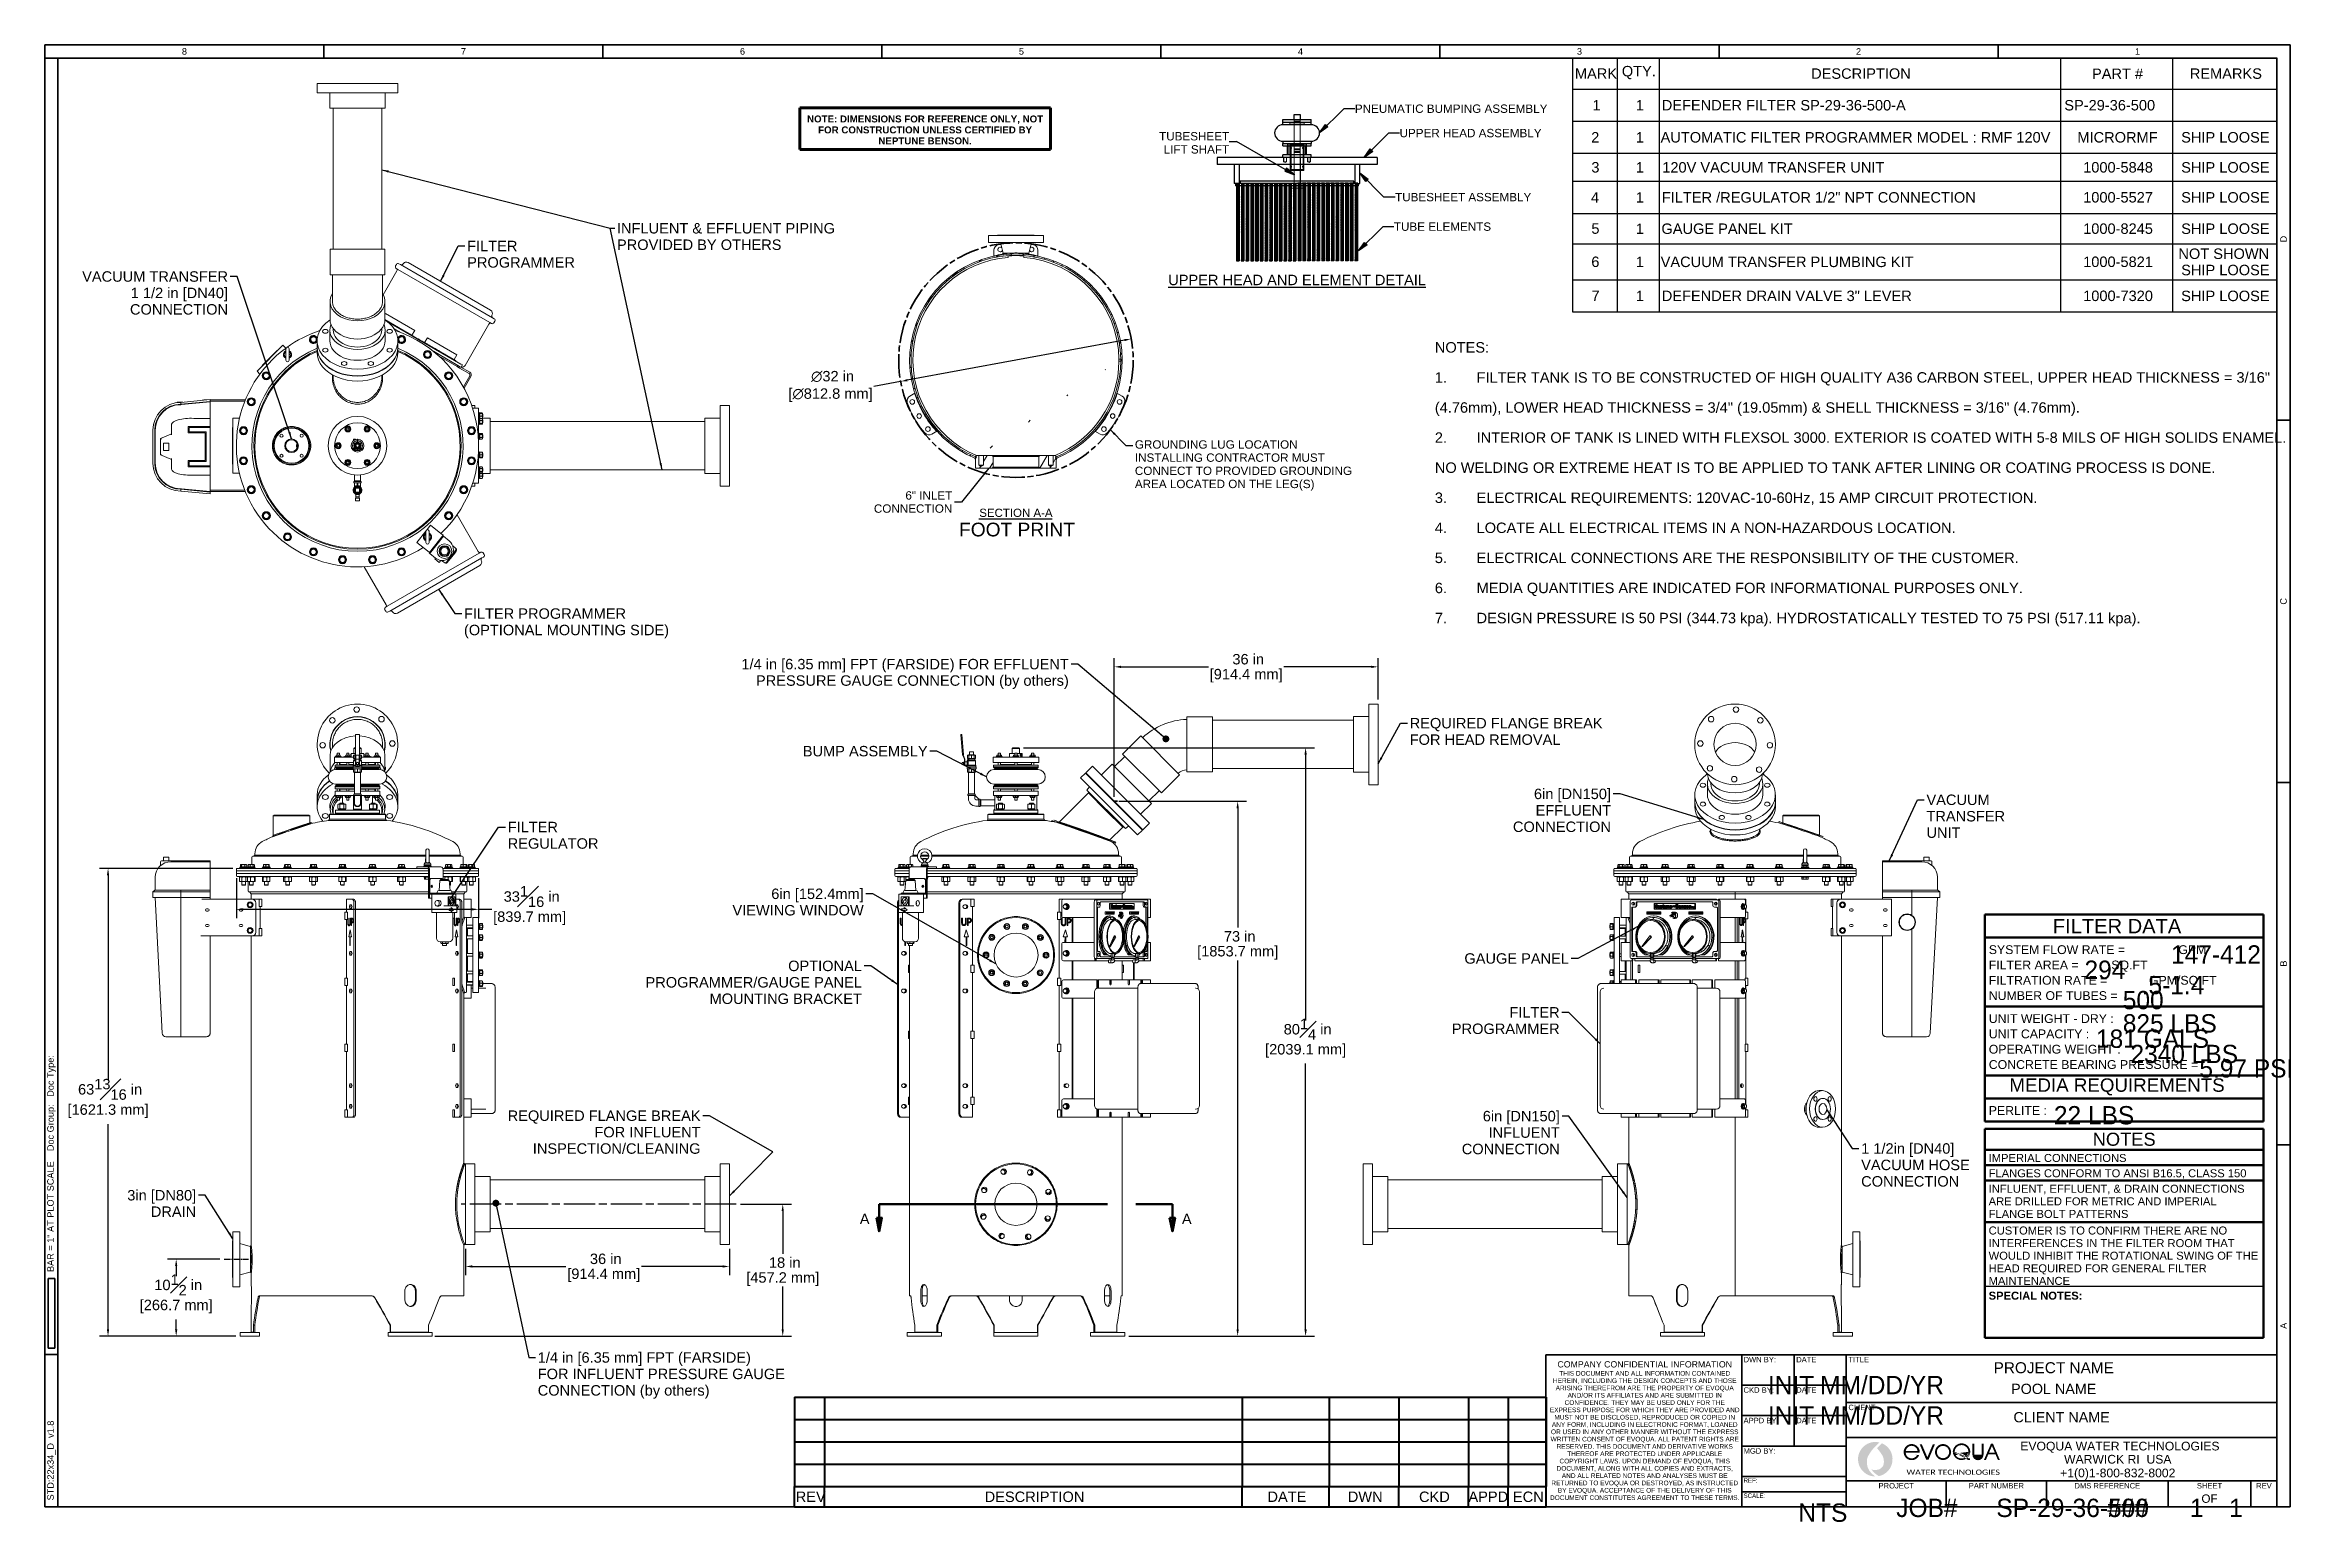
# Model space of a CAD drawing. Header units: inches. Extents: x 12 to 318, y 3 to 204.
import ezdxf
from ezdxf.enums import TextEntityAlignment as Align

# ---------------------------------------------------------------- set-up
doc = ezdxf.new("R2018")
doc.units = ezdxf.units.IN
doc.header["$LTSCALE"] = 9.5
doc.header["$MEASUREMENT"] = 0
for name, pattern in [('CHAIN', [0.7087, 0.4724, -0.0591, 0.1181, -0.0591]), ('DASHED', [0.2067, 0.1654, -0.0413]), ('DOUBLE_DASH_CHAIN', [1.2403, 0.6614, -0.0827, 0.1654, -0.0827, 0.1654, -0.0827]), ('HIDD1', [0.09713, 0.064753, -0.032377])]:
    doc.linetypes.add(name, pattern=pattern)
doc.layers.get('0').update_dxf_attribs({"lineweight": 25})
for name, color, linetype, lineweight in [('Border', 7, 'Continuous', 35), ('Dimension', 7, 'Continuous', 25), ('Hatch', 7, 'Continuous', 18), ('Hatch (ANSI)', 7, 'Continuous', 18), ('Hidden', 7, 'DASHED', 18), ('Section Line', 7, 'DOUBLE_DASH_CHAIN', 50), ('Sketch Geometry', 7, 'Continuous', 35), ('Sketch Geometry (ANSI)', 7, 'Continuous', 25), ('Sketch Geometry(MEMCOR)', 7, 'Continuous', 50), ('Symbol', 7, 'Continuous', 25), ('Symbol (ANSI)', 7, 'Continuous', 25), ('Symbols(MEMCOR)', 7, 'Continuous', 25), ('Title', 7, 'Continuous', 35), ('Visible', 7, 'Continuous', 18)]:
    doc.layers.add(name, color=color, linetype=linetype, lineweight=lineweight)
doc.layers.add('Brade', color=5, linetype='Continuous', lineweight=25, true_color=0x0000ff)
doc.layers.add('Centerline', color=5, linetype='CHAIN', lineweight=25, true_color=0x0000ff)
doc.styles.add('MEMCOR', font='arial.ttf')
doc.styles.add('MEMCOR Medium', font='arial.ttf')
doc.styles.add('Note Text (ANSI)', font='arial.ttf')
doc.styles.get("Standard").update_dxf_attribs({"font": 'arial.ttf'})
doc.styles.add('Standard A-B-C', font='arial.ttf')
doc.styles.add('Standard D-E', font='arial.ttf')
doc.styles.add('Standard D-E NeptuneBenson', font='arial.ttf')
doc.styles.add('Standard Large', font='arial.ttf')
doc.styles.add('Text Style347', font='arial.ttf')
doc.dimstyles.new('Default (ANSI)$7', dxfattribs={"dimscale": 9.5, "dimtxt": 0.15, "dimasz": 0.098425, "dimexe": 0.125, "dimexo": 0.0625, "dimgap": 0.031496, "dimtad": 0, "dimtih": 1, "dimtoh": 1, "dimdec": 4, "dimrnd": 1e-08, "dimzin": 3, "dimdsep": 46, "dimlunit": 5, "dimtxsty": 'MEMCOR Medium', "dimcen": 0.09, "dimdle": 0.393701, "dimclrd": 256, "dimclre": 256, "dimclrt": 256, "dimadec": 0, "dimazin": 1, "dimtfac": 0.8, "dimtofl": 0, "dimtmove": 0, "dimatfit": 3, "dimfxl": 1, "dimfrac": 1, "dimtolj": 1, "dimtzin": 4, "dimlwd": -1, "dimlwe": -1, "dimarcsym": 0})
doc.dimstyles.new('Default D-E$7', dxfattribs={"dimscale": 9.5, "dimtxt": 0.15, "dimasz": 0.098425, "dimexe": 0.125, "dimexo": 0.0625, "dimgap": 0.031496, "dimtad": 0, "dimtih": 1, "dimtoh": 1, "dimrnd": 1e-08, "dimzin": 4, "dimdsep": 46, "dimtxsty": 'Standard D-E', "dimcen": 0.09, "dimdle": 0.393701, "dimclrd": 256, "dimclre": 256, "dimclrt": 256, "dimadec": 0, "dimazin": 1, "dimtfac": 1, "dimtofl": 0, "dimtmove": 0, "dimatfit": 3, "dimfxl": 1, "dimtolj": 1, "dimtzin": 4, "dimlwd": -1, "dimlwe": -1, "dimarcsym": 0})
doc.dimstyles.new('in [mm] D-E NeptuneBenson', dxfattribs={"dimscale": 9.5, "dimtxt": 0.15, "dimasz": 0.098425, "dimexe": 0.125, "dimexo": 0.063, "dimgap": 0.031496, "dimtad": 0, "dimtih": 1, "dimtoh": 1, "dimdec": 4, "dimrnd": 1e-08, "dimzin": 3, "dimdsep": 46, "dimlunit": 5, "dimtxsty": 'Standard D-E', "dimcen": 0.09, "dimdle": 0.393701, "dimclrd": 256, "dimclre": 256, "dimclrt": 256, "dimadec": 1, "dimazin": 1, "dimtfac": 1, "dimtofl": 0, "dimtmove": 0, "dimatfit": 3, "dimfxl": 1, "dimfrac": 1, "dimtolj": 1, "dimtzin": 4, "dimlwd": -1, "dimlwe": -1, "dimarcsym": 0})
doc.dimstyles.new('in [mm] D-E NeptuneBenson$7', dxfattribs={"dimscale": 9.5, "dimtxt": 0.15, "dimasz": 0.098425, "dimexe": 0.125, "dimexo": 0.063, "dimgap": 0.031496, "dimtad": 0, "dimtih": 1, "dimtoh": 1, "dimdec": 4, "dimrnd": 1e-08, "dimzin": 3, "dimdsep": 46, "dimlunit": 5, "dimtxsty": 'Standard D-E', "dimcen": 0.09, "dimdle": 0.393701, "dimclrd": 256, "dimclre": 256, "dimclrt": 256, "dimadec": 1, "dimazin": 1, "dimtfac": 1, "dimtofl": 0, "dimtmove": 0, "dimatfit": 3, "dimfxl": 1, "dimfrac": 1, "dimtolj": 1, "dimtzin": 4, "dimlwd": -1, "dimlwe": -1, "dimarcsym": 0})

msp = doc.modelspace()

# ---------------------------------------------------------------- texts
at = {"layer": 'Symbol'}
for s, insert, char_height, width, attachment_point, line_spacing_factor, style in [('\\fArial|b0|i0;FILTER\\P\\fArial|b0|i0;PROGRAMMER', (69.4944, 177.528653), 1.42500005, 14.7137778, 1, 0.944221, 'Standard D-E'), ('\\fArial|b0|i0;NOTES:\\P\\fArial|b0|i0;1.^I\\fArial|b0|i0;FILTER TANK IS TO BE CONSTRUCTED OF HIGH QUALITY A36 CARBON STEEL, UPPER HEAD THICKNESS = 3/16" \\P(4.76mm), LOWER HEAD THICKNESS = 3/4" (19.05mm) & SHELL THICKNESS = 3/16" (4.76mm).\\P\\fArial|b0|i0;2.^I\\fArial|b0|i0;INTERIOR OF TANK IS LINED WITH FLEXSOL 3000. EXTERIOR IS COATED WITH 5-8 MILS OF HIGH SOLIDS ENAMEL. \\PNO WELDING OR EXTREME HEAT IS TO BE APPLIED TO TANK AFTER LINING OR COATING PROCESS IS DONE.\\P\\fArial|b0|i0;3.^I\\fArial|b0|i0;ELECTRICAL REQUIREMENTS: 120VAC-10-60Hz, 15 AMP CIRCUIT PROTECTION.\\P\\fArial|b0|i0;4.^I\\fArial|b0|i0;LOCATE ALL ELECTRICAL ITEMS IN A NON-HAZARDOUS LOCATION.\\P\\fArial|b0|i0;5.^I\\fArial|b0|i0;ELECTRICAL CONNECTIONS ARE THE RESPONSIBILITY OF THE CUSTOMER.\\P\\fArial|b0|i0;6.^I\\fArial|b0|i0;MEDIA QUANTITIES ARE INDICATED FOR INFORMATIONAL PURPOSES ONLY.\\P\\fArial|b0|i0;7.^I\\fArial|b0|i0;DESIGN PRESSURE IS 50 PSI (344.73 kpa). HYDROSTATICALLY TESTED TO 75 PSI (517.11 kpa).\\P', (201.541926, 163.693338), 1.425000045, 115.47117876, 1, 1.727336, 'Standard D-E NeptuneBenson'), ('\\fArial|b0|i0;\\H1.1400;GROUNDING LUG LOCATION\\P\\fArial|b0|i0;\\H1.1400;INSTALLING CONTRACTOR MUST\\P\\fArial|b0|i0;\\H1.1400;CONNECT TO PROVIDED GROUNDING\\P\\fArial|b0|i0;\\H1.1400;AREA LOCATED ON THE LEG(S)\\P', (160.609802, 150.299701), 1.14000001, 29.64782011, 1, 0.944221, 'Standard D-E'), ('\\fArial|b0|i0;\\H1.1400;6" INLET \\P\\fArial|b0|i0;\\H1.1400;CONNECTION', (135.699491, 141.873693), 1.14000001, 10.70835412, 6, 0.944221, 'Standard D-E'), ('\\fArial|b0|i0;FILTER PROGRAMMER\\P\\fArial|b0|i0;(OPTIONAL MOUNTING SIDE)', (69.058638, 127.370102), 1.42500005, 27.98626367, 1, 0.944221, 'Standard D-E'), ('\\fArial|b0|i0;FILTER\\P\\fArial|b0|i0;PROGRAMMER', (218.573929, 72.954806), 1.42500005, 14.7137778, 3, 0.944221, 'Standard D-E')]:
    msp.add_mtext(s, dxfattribs=dict(at, insert=insert, char_height=char_height, width=width, attachment_point=attachment_point, line_spacing_factor=line_spacing_factor, style=style))
at = {"layer": 'Symbol', "attachment_point": 7}
for s, insert, char_height, style in [('FOOT PRINT', (136.620106, 137.163191), 1.8700787, 'Standard Large'), ('SECTION A-A', (139.374243, 139.831509), 1.12099996, 'Text Style347')]:
    msp.add_mtext(s, dxfattribs=dict(at, insert=insert, char_height=char_height, style=style))
at = {"layer": 'Symbol', "insert": (132.331758, 108.597715), "char_height": 1.42500005, "width": 17.04134969, "attachment_point": 3, "style": 'Standard D-E'}
msp.add_mtext('\\fArial|b0|i0;BUMP ASSEMBLY', dxfattribs=at)
at = {"layer": 'Symbol (ANSI)', "char_height": 1.42500005, "line_spacing_factor": 0.944221}
for s, insert, width, attachment_point, style in [('\\fArial|b0|i0;INFLUENT & EFFLUENT PIPING\\P\\fArial|b0|i0;PROVIDED BY OTHERS', (89.937621, 179.944781), 29.75990969, 1, 'MEMCOR Medium'), ('\\fArial|b0|i0;VACUUM TRANSFER\\P\\fArial|b0|i0;1 1/2 in [DN40]\\P\\fArial|b0|i0;CONNECTION', (36.861973, 173.364428), 19.9141585, 3, 'MEMCOR Medium'), ('\\fArial|b0|i0;1/4 in [6.35 mm] FPT (FARSIDE) FOR EFFLUENT\\P\\fArial|b0|i0;PRESSURE GAUGE CONNECTION (by others)\\P', (151.597539, 120.473587), 44.68982689, 3, 'MEMCOR Medium'), ('\\fArial|b0|i0;REQUIRED FLANGE BREAK\\P\\fArial|b0|i0;FOR HEAD REMOVAL', (198.112577, 112.413682), 26.33426293, 1, 'MEMCOR Medium'), ('\\fArial|b0|i0;6in [DN150] \\P\\fArial|b0|i0;EFFLUENT\\P\\fArial|b0|i0;CONNECTION', (225.580797, 102.765103), 13.3854431, 3, 'Standard D-E'), ('\\fArial|b0|i0;VACUUM\\P\\fArial|b0|i0;TRANSFER\\P\\fArial|b0|i0;UNIT', (268.631946, 101.96047), 10.73203204, 1, 'MEMCOR Medium'), ('\\fArial|b0|i0;FILTER\\P\\fArial|b0|i0;REGULATOR', (75.026556, 98.239168), 12.39163561, 1, 'MEMCOR Medium'), ('\\fArial|b0|i0;6in [152.4mm] \\P\\fArial|b0|i0;VIEWING WINDOW', (123.606578, 89.130709), 17.91677024, 3, 'MEMCOR Medium'), ('\\fArial|b0|i0;OPTIONAL\\P\\fArial|b0|i0;PROGRAMMER/GAUGE PANEL\\P\\fArial|b0|i0;MOUNTING BRACKET', (123.363649, 79.296615), 29.54159806, 3, 'MEMCOR Medium'), ('\\fArial|b0|i0;REQUIRED FLANGE BREAK\\P\\fArial|b0|i0;FOR INFLUENT\\P\\fArial|b0|i0;INSPECTION/CLEANING', (101.345784, 58.855059), 26.33426293, 3, 'MEMCOR Medium'), ('\\fArial|b0|i0;6in [DN150]\\P\\fArial|b0|i0;INFLUENT\\P\\fArial|b0|i0;CONNECTION', (218.599065, 58.79456), 13.3854431, 3, 'Standard D-E'), ('\\fArial|b0|i0;1 1/2in [DN40] \\P\\fArial|b0|i0;VACUUM HOSE\\P\\fArial|b0|i0;CONNECTION\\P', (259.721896, 54.379706), 14.82564891, 1, 'Standard D-E'), ('\\fArial|b0|i0;3in [DN80]\\P\\fArial|b0|i0;DRAIN', (32.517855, 47.999162), 9.40369734, 3, 'MEMCOR Medium'), ('\\fArial|b0|i0;1/4 in [6.35 mm] FPT (FARSIDE) \\P\\fArial|b0|i0;FOR INFLUENT PRESSURE GAUGE \\P\\fArial|b0|i0;CONNECTION (by others)', (79.123673, 25.860979), 34.29775445, 1, 'MEMCOR Medium')]:
    msp.add_mtext(s, dxfattribs=dict(at, insert=insert, width=width, attachment_point=attachment_point, style=style))
at = {"layer": 'Symbol (ANSI)', "insert": (219.842942, 80.306231), "char_height": 1.42500005, "width": 14.2749823, "attachment_point": 3, "style": 'Standard D-E'}
msp.add_mtext('\\fArial|b0|i0;GAUGE PANEL', dxfattribs=at)

# ---------------------------------------------------------------- blocks, each defined once
blk = doc.blocks.new('Borders 22x34_D')
at = {"layer": 'Border'}
for p, q in [((33.5, 21.5), (1.25, 21.5)), ((1.25, 21.5), (1.25, 0.5)), ((33.312, 21.312), (1.25, 21.312)), ((1.437, 0.5), (1.437, 21.312)), ((5.258, 21.5), (5.258, 21.312)), ((9.266, 21.5), (9.266, 21.312)), ((13.273, 21.5), (13.273, 21.312)), ((17.281, 21.5), (17.281, 21.312)), ((21.289, 21.5), (21.289, 21.312)), ((25.297, 21.5), (25.297, 21.312)), ((29.305, 21.5), (29.305, 21.312)), ((33.312, 0.5), (33.312, 21.312)), ((33.5, 0.5), (33.5, 21.5)), ((33.312, 16.109), (33.5, 16.109)), ((33.312, 10.906), (33.5, 10.906)), ((33.312, 5.703), (33.5, 5.703)), ((1.391, 3.781), (1.297, 3.781)), ((1.297, 3.781), (1.297, 2.781)), ((1.391, 2.781), (1.391, 3.781)), ((1.25, 2.688), (1.437, 2.688)), ((1.297, 2.781), (1.391, 2.781)), ((1.25, 0.5), (33.5, 0.5)), ((1.25, 0.5), (7.811, 0.5))]:
    blk.add_line(p, q, dxfattribs=at)
at = {"layer": 'Border', "char_height": 0.094, "attachment_point": 5, "style": 'Standard A-B-C'}
for s, insert in [('\\fArial|b0|i0;\\H0.0940;8', (3.254, 21.406)), ('\\fArial|b0|i0;\\H0.0940;7', (7.262, 21.407)), ('\\fArial|b0|i0;\\H0.0940;6', (11.27, 21.406)), ('\\fArial|b0|i0;\\H0.0940;5', (15.277, 21.407)), ('\\fArial|b0|i0;\\H0.0940;4', (19.285, 21.406)), ('\\fArial|b0|i0;\\H0.0940;3', (23.293, 21.406)), ('\\fArial|b0|i0;\\H0.0940;2', (27.301, 21.406)), ('\\fArial|b0|i0;\\H0.0940;1', (31.309, 21.406))]:
    blk.add_mtext(s, dxfattribs=dict(at, insert=insert))
at = {"layer": 'Border', "char_height": 0.094, "rotation": 90, "style": 'Standard A-B-C'}
for s, insert, attachment_point in [('\\fArial|b0|i0;\\H0.0940;D', (33.406, 18.711), 5), ('\\fArial|b0|i0;\\H0.0940;C', (33.406, 13.508), 5), ('\\fArial|b0|i0;\\H0.0940;B', (33.406, 8.305), 5), ('\\fArial|b0|i0;\\H0.0940;BAR = 1" AT PLOT SCALE    Doc Group:   Doc Type: ', (1.344, 3.875), 4), ('\\fArial|b0|i0;\\H0.0940;A', (33.406, 3.102), 5), ('\\fArial|b0|i0;\\H0.0940;STD:22x34_D  v1.8', (1.344, 0.594), 4)]:
    blk.add_mtext(s, dxfattribs=dict(at, insert=insert, attachment_point=attachment_point))
blk = doc.blocks.new('Title Blocks D-E')
at = {"layer": 'Hatch'}
h = blk.add_hatch(color=256, dxfattribs=at)
edge = h.paths.add_edge_path()
edge.add_arc((19.982, 9.944), 0.248, 76.679, 270.1895)
edge.add_spline(control_points=[(19.983, 9.696), (19.953, 9.717), (19.907, 9.758), (19.877, 9.809), (19.863, 9.86), (19.859, 9.914), (19.864, 9.955), (19.882, 9.997), (19.916, 10.051), (19.948, 10.092), (19.993, 10.14), (20.039, 10.185)], knot_values=[1, 1, 1, 1, 1, 2, 3, 4, 5, 6, 7, 8, 9, 9, 9, 9, 9], degree=4, periodic=0)
h = blk.add_hatch(color=256, dxfattribs=at)
edge = h.paths.add_edge_path()
edge.add_line((20.077, 10.173), (20.007, 10.102))
edge.add_spline(control_points=[(20.007, 10.102), (20.039, 10.066), (20.062, 10.032), (20.08, 10.006), (20.093, 9.983), (20.106, 9.938), (20.106, 9.885), (20.097, 9.845), (20.065, 9.813), (20.035, 9.793), (19.989, 9.788), (19.943, 9.788), (19.923, 9.803)], knot_values=[1, 1, 1, 1, 1, 2, 3, 4, 5, 6, 7, 8, 9, 10, 10, 10, 10, 10], degree=4, periodic=0)
edge.add_spline(control_points=[(19.923, 9.803), (19.945, 9.77), (19.968, 9.745), (19.996, 9.724), (20.035, 9.701)], knot_values=[1, 1, 1, 1, 1, 2, 2, 2, 2, 2], degree=4, periodic=0)
edge.add_arc((19.982, 9.944), 0.248, 282.2596, 427.5742)
h = blk.add_hatch(color=256, dxfattribs=at)
edge = h.paths.add_edge_path(flags=0)
edge.add_arc((20.505, 10.051), 0.0859, 6.7767, 173.2233)
edge.add_line((20.419, 10.061), (20.59, 10.061))
edge = h.paths.add_edge_path()
edge.add_arc((20.505, 10.046), 0.116, 354.8678, 699.9289)
edge.add_line((20.613, 10.006), (20.583, 10.006))
edge.add_arc((20.504, 10.041), 0.0853, 183.1818, 336.4721, ccw=False)
edge.add_line((20.419, 10.036), (20.62, 10.036))
blk.add_hatch(color=256, dxfattribs=at).paths.add_polyline_path([(20.839, 10.157), (20.746, 9.936), (20.714, 9.936), (20.62, 10.157), (20.651, 10.157), (20.73, 9.972), (20.808, 10.157)])
h = blk.add_hatch(color=256, dxfattribs=at)
edge = h.paths.add_edge_path(flags=0)
edge.add_arc((20.955, 10.047), 0.089, 0, 360)
edge = h.paths.add_edge_path()
edge.add_arc((20.955, 10.047), 0.115, 0, 360)
h = blk.add_hatch(color=256, dxfattribs=at)
edge = h.paths.add_edge_path(flags=0)
edge.add_spline(control_points=[(21.29, 9.982), (21.287, 9.984), (21.279, 9.99), (21.266, 10.001), (21.249, 10.013), (21.218, 10.031), (21.173, 10.034), (21.147, 10.031), (21.125, 10.026)], knot_values=[-5.525972, -5.525972, -5.525972, -5.525972, -5.525972, -5, -4, -3, -2, -1, -1, -1, -1, -1], degree=4, periodic=0)
edge.add_arc((21.221, 10.054), 0.0997, 182.5887, 196.4669, ccw=False)
edge.add_arc((21.221, 10.048), 0.0996, 0.9395, 179.0605, ccw=False)
edge.add_arc((21.221, 10.054), 0.0997, 313.5602, 357.4113, ccw=False)
edge = h.paths.add_edge_path(flags=0)
edge.add_spline(control_points=[(21.136, 10.001), (21.147, 10.007), (21.164, 10.008), (21.188, 10.008), (21.224, 9.998), (21.249, 9.984), (21.261, 9.975), (21.268, 9.969), (21.27, 9.967)], knot_values=[-5.475497, -5.475497, -5.475497, -5.475497, -5.475497, -4.475497, -3.475497, -2.475497, -1.475497, -1, -1, -1, -1, -1], degree=4, periodic=0)
edge.add_arc((21.221, 10.054), 0.0997, 211.8702, 299.6018, ccw=False)
edge = h.paths.add_edge_path()
edge.add_line((21.343, 9.955), (21.343, 9.931))
edge.add_spline(control_points=[(21.343, 9.931), (21.326, 9.931), (21.312, 9.932), (21.302, 9.94), (21.292, 9.948), (21.289, 9.951)], knot_values=[6.426385, 6.426385, 6.426385, 6.426385, 6.426385, 7.426385, 8, 8, 8, 8, 8], degree=4, periodic=0)
edge.add_arc((21.221, 10.057), 0.126, 183.1673, 302.8004, ccw=False)
edge.add_arc((21.221, 10.046), 0.126, 2.9412, 178.4354, ccw=False)
edge.add_arc((21.221, 10.057), 0.126, 314.2286, 358.2094, ccw=False)
edge.add_spline(control_points=[(21.309, 9.966), (21.311, 9.965), (21.316, 9.961), (21.322, 9.958), (21.331, 9.955), (21.343, 9.955)], knot_values=[6.5852, 6.5852, 6.5852, 6.5852, 6.5852, 7, 8, 8, 8, 8, 8], degree=4, periodic=0)
h = blk.add_hatch(color=256, dxfattribs=at)
edge = h.paths.add_edge_path()
edge.add_arc((21.457, 10.009), 0.0797, 180, 360)
edge.add_line((21.537, 10.009), (21.537, 10.168))
edge.add_line((21.537, 10.168), (21.51, 10.168))
edge.add_line((21.51, 10.168), (21.51, 10.008))
edge.add_arc((21.456, 10.008), 0.0532, -180, 0, ccw=False)
edge.add_line((21.403, 10.008), (21.403, 10.168))
edge.add_line((21.403, 10.168), (21.378, 10.168))
edge.add_line((21.378, 10.168), (21.378, 10.009))
h = blk.add_hatch(color=256, dxfattribs=at)
h.paths.add_polyline_path([(21.615, 10.036), (21.658, 10.135), (21.7, 10.036)], flags=0)
h.paths.add_polyline_path([(21.771, 9.934), (21.743, 9.934), (21.71, 10.012), (21.605, 10.012), (21.571, 9.934), (21.543, 9.934), (21.644, 10.168), (21.672, 10.168)])
at = {"layer": 'Title'}
for p, q in [((18.065, 11.445), (15.252, 11.445)), ((15.252, 11.445), (15.252, 9.258)), ((19.565, 11.445), (18.065, 11.445)), ((18.065, 11.445), (18.065, 9.258)), ((18.065, 9.258), (18.065, 11.445)), ((18.815, 11.445), (18.815, 10.133)), ((19.565, 11.445), (25.752, 11.445)), ((19.565, 9.258), (19.565, 11.445)), ((19.565, 9.258), (19.565, 11.445)), ((25.752, 11.445), (25.752, 9.258)), ((18.065, 11.008), (19.565, 11.008)), ((19.565, 10.758), (25.752, 10.758)), ((18.065, 10.57), (19.565, 10.57)), ((18.065, 10.133), (19.565, 10.133)), ((19.565, 10.258), (25.752, 10.258)), ((18.065, 9.695), (19.565, 9.695)), ((18.065, 9.477), (19.565, 9.477)), ((19.565, 9.633), (25.752, 9.633)), ((21.002, 9.633), (21.002, 9.258)), ((22.44, 9.633), (22.44, 9.258)), ((24.19, 9.633), (24.19, 9.258)), ((25.377, 9.633), (25.377, 9.258)), ((15.252, 9.258), (18.065, 9.258)), ((18.065, 9.258), (19.565, 9.258)), ((25.752, 9.258), (19.565, 9.258)), ((25.752, 9.258), (25.752, 9.258)), ((25.752, 9.258), (25.94, 9.258))]:
    blk.add_line(p, q, dxfattribs=at)
for tag, p in [('PROJECTNAME', (22.545, 11.179)), ('POOLNAME', (22.545, 10.881))]:
    blk.add_attdef(tag, text='', height=0.12).set_placement(p, align=Align.CENTER)
blk.add_attdef('CLIENTNAME', text='', height=0.2).set_placement((22.658, 10.547), align=Align.MIDDLE_CENTER)
at = {"layer": 'Title', "insert": (16.67, 11.352), "char_height": 0.06, "width": 2.72591, "attachment_point": 2, "line_spacing_factor": 0.757101, "style": 'Standard A-B-C'}
blk.add_mtext('\\pxsm0.94;\\fArial|b0|i0;\\H0.0900;COMPANY CONFIDENTIAL INFORMATION\\P\\fArial|b0|i0;\\H0.0670;THIS DOCUMENT AND ALL INFORMATION CONTAINED HEREIN, INCLUDING THE DESIGN CONCEPTS AND THOSE ARISING THEREFROM ARE THE PROPERTY OF EVOQUA AND/OR ITS AFFILIATES AND ARE SUBMITTED IN CONFIDENCE. THEY MAY BE USED ONLY FOR THE EXPRESS PURPOSE FOR WHICH THEY ARE PROVIDED AND MUST NOT BE DISCLOSED, REPRODUCED OR COPIED IN ANY FORM, INCLUDING IN ELECTRONIC FORMAT, LOANED OR USED IN ANY OTHER MANNER WITHOUT THE EXPRESS WRITTEN CONSENT OF EVOQUA. ALL PATENT RIGHTS ARE RESERVED. THIS DOCUMENT AND DERIVATIVE WORKS THEREOF ARE PROTECTED UNDER APPLICABLE COPYRIGHT LAWS. UPON DEMAND OF EVOQUA, THIS DOCUMENT, ALONG WITH ALL COPIES AND EXTRACTS, AND ALL RELATED NOTES AND ANALYSES MUST BE RETURNED TO EVOQUA OR DESTROYED, AS INSTRUCTED BY EVOQUA. ACCEPTANCE OF THE DELIVERY OF THIS DOCUMENT CONSTITUTES AGREEMENT TO THESE TERMS\\fArial|b0|i0;\\H0.0680;.', dxfattribs=at)
at = {"layer": 'Title'}
for s, insert, char_height, attachment_point, style in [('\\fArial|b0|i0;\\H0.0780;DWN BY:', (18.09, 11.414), 0.078, 1, 'Standard A-B-C'), ('\\fArial|b0|i0;\\H0.0780;DATE', (18.846, 11.414), 0.078, 1, 'Standard A-B-C'), ('\\fArial|b0|i0;\\H0.0780;TITLE', (19.596, 11.414), 0.078, 1, 'Standard A-B-C'), ('\\fArial|b0|i0;\\H0.0780;CKD BY:', (18.09, 10.977), 0.078, 1, 'Standard A-B-C'), ('\\fArial|b0|i0;\\H0.0780;DATE', (18.846, 10.977), 0.078, 1, 'Standard A-B-C'), ('\\fArial|b0|i0;\\H0.0780;CLIENT', (19.596, 10.727), 0.078, 1, 'Standard A-B-C'), ('\\fArial|b0|i0;\\H0.0780;DATE', (18.846, 10.539), 0.078, 1, 'Standard A-B-C'), ('\\fArial|b0|i0;\\H0.0780;MGD BY:', (18.09, 10.102), 0.078, 1, 'Standard A-B-C'), ('\\fArial|b0|i0;\\H0.1250;EVOQUA WATER TECHNOLOGIES', (22.065, 10.195), 0.125, 1, 'Standard A-B-C'), ('\\fCalibri|b0|i0;\\W1.20;\\H0.0750;WATER TECHNOLOGIES', (21.772, 9.795), 0.075, 3, 'Standard D-E'), ('\\fArial|b0|i0;\\H0.0630;SCALE:', (18.09, 9.452), 0.063, 1, 'Standard A-B-C'), ('\\fArial|b0|i0;\\H0.0630;REF:', (18.09, 9.67), 0.063, 1, 'Standard A-B-C'), ('\\fArial|b0|i0;\\H0.0780;PROJECT', (20.283, 9.602), 0.078, 2, 'Standard A-B-C'), ('\\fArial|b0|i0;\\H0.0780;PART NUMBER', (21.721, 9.602), 0.078, 2, 'Standard A-B-C'), ('\\fArial|b0|i0;\\H0.0780;DMS REFERENCE', (23.315, 9.602), 0.078, 2, 'Standard A-B-C'), ('\\fArial|b0|i0;\\H0.0780;SHEET', (24.783, 9.602), 0.078, 2, 'Standard A-B-C'), ('\\fArial|b0|i0;\\H0.1200;OF', (24.783, 9.377), 0.12, 5, 'Standard A-B-C'), ('\\fArial|b0|i0;\\H0.0780;REV', (25.565, 9.602), 0.078, 2, 'Standard A-B-C')]:
    blk.add_mtext(s, dxfattribs=dict(at, insert=insert, char_height=char_height, attachment_point=attachment_point, style=style))
at = {"layer": 'Title', "style": 'Standard A-B-C'}
for s, insert, char_height, attachment_point, line_spacing_factor in [('\\fArial|b0|i0;\\H0.0780;APPD BY:\\P', (18.09, 10.539), 0.078, 1, 3.028468), ('\\fArial|b0|i0;\\H0.1250;WARWICK RI  USA\\P\\fArial|b0|i0;\\H0.1250;+1(0)1-800-832-8002', (23.465, 10.006), 0.125, 2, 0.944221)]:
    blk.add_mtext(s, dxfattribs=dict(at, insert=insert, char_height=char_height, attachment_point=attachment_point, line_spacing_factor=line_spacing_factor))
at = {"layer": 'Title', "lineweight": 30, "flags": 104}
for tag, height, p in [('CREATION_DATE', 0.094, (19.19, 11.141)), ('DESIGNER', 0.094, (18.44, 11.141)), ('CHECKED_DATE', 0.094, (19.19, 10.703)), ('CHECKED_BY', 0.094, (18.44, 10.703)), ('ENG_APPROVED_BY', 0.094, (18.44, 10.266)), ('ENG_APPROVAL_DATE', 0.094, (19.19, 10.266)), ('MANAGER', 0.094, (18.815, 9.828)), ('PROJECT', 0.12, (20.283, 9.377)), ('PART_NUMBER', 0.12, (21.721, 9.377)), ('@DMS_Reference', 0.12, (23.315, 9.377)), ('Sheet_Number', 0.12, (24.502, 9.377)), ('REVISION_NUMBER', 0.12, (25.565, 9.377)), ('Number_of_sheets', 0.125, (25.065, 9.377))]:
    blk.add_attdef(tag, text='', height=height, dxfattribs=at).set_placement(p, align=Align.MIDDLE_CENTER)
for tag, p in [('!Reference', (18.877, 9.527)), ('Scale_1', (18.877, 9.308))]:
    blk.add_attdef(tag, text='', height=0.078, dxfattribs=at).set_placement(p, align=Align.BOTTOM_CENTER)
blk = doc.blocks.new('UPPER HEAD ADN ELEMENT DETAIL')
at = {"layer": 'Hatch (ANSI)'}
for points in [[(0.08, 0.372), (0.133, 0.425), (0.124, 0.433)], [(0.08, 0.372), (0.141, 0.416), (0.133, 0.425)], [(0.445, 0.258), (0.401, 0.197), (0.454, 0.249)], [(0.454, 0.249), (0.401, 0.197), (0.462, 0.24)], [(-0.163, 0.108), (-0.17, 0.097), (-0.099, 0.071)], [(-0.157, 0.119), (-0.163, 0.108), (-0.099, 0.071)], [(0.43, 0.041), (0.369, 0.085), (0.422, 0.032)], [(0.422, 0.032), (0.369, 0.085), (0.413, 0.023)], [(0.404, -0.414), (0.361, -0.475), (0.413, -0.423)], [(0.413, -0.423), (0.361, -0.475), (0.422, -0.432)]]:
    blk.add_hatch(color=256, dxfattribs=at).paths.add_polyline_path(points)
for p, q in [((-0.102, 0.504), (-0.06, 0.504)), ((-0.102, 0.47), (-0.102, 0.504)), ((-0.06, 0.504), (-0.06, 0.47)), ((-0.183, 0.47), (0.021, 0.47)), ((-0.183, 0.449), (-0.183, 0.47)), ((-0.183, 0.449), (0.021, 0.449)), ((-0.183, 0.432), (-0.183, 0.449)), ((-0.183, 0.432), (0.021, 0.432)), ((0.021, 0.449), (0.021, 0.47)), ((0.021, 0.432), (0.021, 0.449)), ((0.493, 0.197), (-0.655, 0.197)), ((-0.655, 0.197), (-0.655, 0.146)), ((-0.183, 0.313), (-0.183, 0.296)), ((-0.183, 0.313), (0.021, 0.313)), ((-0.183, 0.296), (0.021, 0.296)), ((-0.183, 0.279), (-0.183, 0.296)), ((-0.183, 0.279), (0.021, 0.279)), ((0.021, 0.214), (-0.183, 0.214)), ((-0.183, 0.197), (-0.183, 0.214)), ((-0.149, 0.214), (-0.149, 0.279)), ((-0.013, 0.214), (-0.013, 0.279)), ((0.021, 0.313), (0.021, 0.296)), ((0.021, 0.279), (0.021, 0.296)), ((0.021, 0.197), (0.021, 0.214)), ((0.401, 0.197), (0.027, 0.197)), ((0.493, 0.197), (0.493, 0.146)), ((0.493, 0.146), (-0.655, 0.146)), ((-0.532, 0.146), (-0.532, 0.01)), ((-0.498, 0.01), (-0.532, 0.01)), ((-0.523, 0.01), (-0.523, -0.007)), ((-0.498, 0.146), (-0.498, 0.01)), ((0.335, 0.01), (-0.498, 0.01)), ((0.327, 0.027), (-0.489, 0.027)), ((-0.489, 0.027), (-0.489, 0.01)), ((0.327, 0.01), (0.327, 0.027)), ((0.335, 0.01), (0.335, 0.146)), ((0.335, 0.01), (0.369, 0.01)), ((0.361, -0.007), (0.361, 0.01)), ((0.369, 0.01), (0.369, 0.146)), ((0.361, -0.007), (-0.523, -0.007))]:
    blk.add_line(p, q)
for centre, start, end in [((-0.183, 0.372), 90, 270), ((0.021, 0.372), 270, 90)]:
    blk.add_arc(centre, 0.0595, start, end)
at = {"layer": 'Brade', "lineweight": 25}
for p, q in [((-0.518, 0.012), (-0.495, 0.012)), ((-0.518, 0.01), (-0.518, 0.012)), ((-0.516, 0.01), (-0.516, 0.011)), ((-0.516, 0.011), (-0.497, 0.011)), ((-0.516, 0.01), (-0.497, 0.01)), ((-0.516, 0.01), (-0.497, 0.01)), ((-0.515, 0.01), (-0.515, -0.538)), ((-0.515, 0.01), (-0.515, -0.019)), ((-0.515, 0.008), (-0.515, 0.01)), ((-0.515, 0.01), (-0.497, 0.01)), ((-0.515, 0.008), (-0.498, 0.008)), ((-0.515, 0.008), (-0.498, 0.008)), ((-0.515, 0.007), (-0.498, 0.007)), ((-0.515, 0.005), (-0.498, 0.005)), ((-0.515, 0.004), (-0.498, 0.004)), ((-0.515, 0.002), (-0.498, 0.002)), ((-0.515, 0.001), (-0.498, 0.001)), ((-0.498, 0.01), (-0.498, -0.018)), ((-0.498, 0.008), (-0.498, 0.01)), ((-0.497, 0.01), (-0.497, 0.011)), ((-0.497, 0.01), (-0.497, -0.538)), ((-0.495, 0.01), (-0.495, 0.012)), ((-0.484, 0.012), (-0.461, 0.012)), ((-0.484, 0.01), (-0.484, 0.012)), ((-0.482, 0.01), (-0.482, 0.011)), ((-0.482, 0.011), (-0.463, 0.011)), ((-0.482, 0.01), (-0.463, 0.01)), ((-0.482, 0.01), (-0.463, 0.01)), ((-0.481, 0.01), (-0.481, -0.538)), ((-0.481, 0.01), (-0.481, -0.019)), ((-0.481, 0.008), (-0.481, 0.01)), ((-0.481, 0.01), (-0.463, 0.01)), ((-0.481, 0.008), (-0.464, 0.008)), ((-0.481, 0.008), (-0.464, 0.008)), ((-0.481, 0.007), (-0.464, 0.007)), ((-0.481, 0.005), (-0.464, 0.005)), ((-0.481, 0.004), (-0.464, 0.004)), ((-0.481, 0.002), (-0.464, 0.002)), ((-0.481, 0.001), (-0.464, 0.001)), ((-0.464, 0.01), (-0.464, -0.018)), ((-0.464, 0.008), (-0.464, 0.01)), ((-0.463, 0.01), (-0.463, 0.011)), ((-0.463, 0.01), (-0.463, -0.538)), ((-0.461, 0.01), (-0.461, 0.012)), ((-0.45, 0.012), (-0.427, 0.012)), ((-0.45, 0.01), (-0.45, 0.012)), ((-0.448, 0.01), (-0.448, 0.011)), ((-0.448, 0.011), (-0.429, 0.011)), ((-0.448, 0.01), (-0.429, 0.01)), ((-0.448, 0.01), (-0.429, 0.01)), ((-0.447, 0.01), (-0.447, -0.538)), ((-0.447, 0.01), (-0.447, -0.019)), ((-0.447, 0.008), (-0.447, 0.01)), ((-0.447, 0.01), (-0.429, 0.01)), ((-0.447, 0.008), (-0.43, 0.008)), ((-0.447, 0.008), (-0.43, 0.008)), ((-0.447, 0.007), (-0.43, 0.007)), ((-0.447, 0.005), (-0.43, 0.005)), ((-0.447, 0.004), (-0.43, 0.004)), ((-0.447, 0.002), (-0.43, 0.002)), ((-0.447, 0.001), (-0.43, 0.001)), ((-0.43, 0.01), (-0.43, -0.018)), ((-0.43, 0.008), (-0.43, 0.01)), ((-0.429, 0.01), (-0.429, 0.011)), ((-0.429, 0.01), (-0.429, -0.538)), ((-0.427, 0.01), (-0.427, 0.012)), ((-0.416, 0.012), (-0.393, 0.012)), ((-0.416, 0.01), (-0.416, 0.012)), ((-0.416, 0.01), (-0.416, 0.012)), ((-0.414, 0.01), (-0.414, 0.011)), ((-0.414, 0.011), (-0.395, 0.011)), ((-0.414, 0.01), (-0.395, 0.01)), ((-0.414, 0.01), (-0.395, 0.01)), ((-0.413, 0.01), (-0.413, -0.538)), ((-0.413, 0.01), (-0.413, -0.019)), ((-0.413, 0.008), (-0.413, 0.01)), ((-0.413, 0.01), (-0.395, 0.01)), ((-0.413, 0.008), (-0.396, 0.008)), ((-0.413, 0.008), (-0.396, 0.008)), ((-0.413, 0.007), (-0.396, 0.007)), ((-0.413, 0.005), (-0.396, 0.005)), ((-0.413, 0.004), (-0.396, 0.004)), ((-0.413, 0.002), (-0.396, 0.002)), ((-0.413, 0.001), (-0.396, 0.001)), ((-0.396, 0.01), (-0.396, -0.018)), ((-0.396, 0.008), (-0.396, 0.01)), ((-0.395, 0.01), (-0.395, 0.011)), ((-0.395, 0.01), (-0.395, -0.538)), ((-0.393, 0.01), (-0.393, 0.012)), ((-0.382, 0.012), (-0.359, 0.012)), ((-0.382, 0.01), (-0.382, 0.012)), ((-0.38, 0.01), (-0.38, 0.011)), ((-0.38, 0.011), (-0.361, 0.011)), ((-0.38, 0.01), (-0.361, 0.01)), ((-0.38, 0.01), (-0.361, 0.01)), ((-0.379, 0.01), (-0.379, -0.538)), ((-0.379, 0.01), (-0.379, -0.019)), ((-0.379, 0.008), (-0.379, 0.01)), ((-0.379, 0.01), (-0.361, 0.01)), ((-0.379, 0.008), (-0.362, 0.008)), ((-0.379, 0.008), (-0.362, 0.008)), ((-0.379, 0.007), (-0.362, 0.007)), ((-0.379, 0.005), (-0.362, 0.005)), ((-0.379, 0.004), (-0.362, 0.004)), ((-0.379, 0.002), (-0.362, 0.002)), ((-0.379, 0.001), (-0.362, 0.001)), ((-0.362, 0.01), (-0.362, -0.018)), ((-0.362, 0.008), (-0.362, 0.01)), ((-0.361, 0.01), (-0.361, 0.011)), ((-0.361, 0.01), (-0.361, -0.538)), ((-0.359, 0.01), (-0.359, 0.012)), ((-0.348, 0.012), (-0.325, 0.012)), ((-0.348, 0.01), (-0.348, 0.012)), ((-0.346, 0.01), (-0.346, 0.011)), ((-0.346, 0.011), (-0.327, 0.011)), ((-0.346, 0.01), (-0.327, 0.01)), ((-0.346, 0.01), (-0.327, 0.01)), ((-0.345, 0.01), (-0.345, -0.538)), ((-0.345, 0.01), (-0.345, -0.019)), ((-0.345, 0.008), (-0.345, 0.01)), ((-0.345, 0.01), (-0.327, 0.01)), ((-0.345, 0.008), (-0.328, 0.008)), ((-0.345, 0.008), (-0.328, 0.008)), ((-0.345, 0.007), (-0.328, 0.007)), ((-0.345, 0.005), (-0.328, 0.005)), ((-0.345, 0.004), (-0.328, 0.004)), ((-0.345, 0.002), (-0.328, 0.002)), ((-0.345, 0.001), (-0.328, 0.001)), ((-0.328, 0.01), (-0.328, -0.018)), ((-0.328, 0.008), (-0.328, 0.01)), ((-0.327, 0.01), (-0.327, 0.011)), ((-0.327, 0.01), (-0.327, -0.538)), ((-0.325, 0.01), (-0.325, 0.012)), ((-0.314, 0.012), (-0.291, 0.012)), ((-0.314, 0.01), (-0.314, 0.012)), ((-0.312, 0.01), (-0.312, 0.011)), ((-0.312, 0.011), (-0.293, 0.011)), ((-0.312, 0.01), (-0.293, 0.01)), ((-0.312, 0.01), (-0.293, 0.01)), ((-0.311, 0.01), (-0.311, -0.538)), ((-0.311, 0.01), (-0.311, -0.019)), ((-0.311, 0.008), (-0.311, 0.01)), ((-0.311, 0.01), (-0.293, 0.01)), ((-0.311, 0.008), (-0.294, 0.008)), ((-0.311, 0.008), (-0.294, 0.008)), ((-0.311, 0.007), (-0.294, 0.007)), ((-0.311, 0.005), (-0.294, 0.005)), ((-0.311, 0.004), (-0.294, 0.004)), ((-0.311, 0.002), (-0.294, 0.002)), ((-0.311, 0.001), (-0.294, 0.001)), ((-0.294, 0.01), (-0.294, -0.018)), ((-0.294, 0.008), (-0.294, 0.01)), ((-0.293, 0.01), (-0.293, 0.011)), ((-0.293, 0.01), (-0.293, -0.538)), ((-0.291, 0.01), (-0.291, 0.012)), ((-0.28, 0.01), (-0.28, 0.012)), ((-0.28, 0.012), (-0.257, 0.012)), ((-0.278, 0.011), (-0.259, 0.011)), ((-0.278, 0.01), (-0.278, 0.011)), ((-0.278, 0.01), (-0.259, 0.01)), ((-0.278, 0.01), (-0.259, 0.01)), ((-0.277, 0.01), (-0.277, -0.538)), ((-0.277, 0.01), (-0.259, 0.01)), ((-0.277, 0.008), (-0.277, 0.01)), ((-0.277, 0.01), (-0.277, -0.019)), ((-0.277, 0.008), (-0.26, 0.008)), ((-0.277, 0.008), (-0.26, 0.008)), ((-0.277, 0.007), (-0.26, 0.007)), ((-0.277, 0.005), (-0.26, 0.005)), ((-0.277, 0.004), (-0.26, 0.004)), ((-0.277, 0.002), (-0.26, 0.002)), ((-0.277, 0.001), (-0.26, 0.001)), ((-0.26, 0.008), (-0.26, 0.01)), ((-0.26, 0.01), (-0.26, -0.018)), ((-0.259, 0.01), (-0.259, 0.011)), ((-0.259, 0.01), (-0.259, -0.538)), ((-0.257, 0.01), (-0.257, 0.012)), ((-0.246, 0.012), (-0.223, 0.012)), ((-0.244, 0.011), (-0.225, 0.011)), ((-0.244, 0.01), (-0.244, 0.011)), ((-0.244, 0.01), (-0.225, 0.01)), ((-0.244, 0.01), (-0.225, 0.01)), ((-0.243, 0.01), (-0.225, 0.01)), ((-0.243, 0.008), (-0.243, 0.01)), ((-0.243, 0.01), (-0.243, -0.019)), ((-0.243, 0.01), (-0.243, -0.538)), ((-0.243, 0.008), (-0.226, 0.008)), ((-0.243, 0.008), (-0.226, 0.008)), ((-0.243, 0.007), (-0.226, 0.007)), ((-0.243, 0.005), (-0.226, 0.005)), ((-0.243, 0.004), (-0.226, 0.004)), ((-0.243, 0.002), (-0.226, 0.002)), ((-0.243, 0.001), (-0.226, 0.001)), ((-0.226, 0.008), (-0.226, 0.01)), ((-0.226, 0.01), (-0.226, -0.018)), ((-0.225, 0.01), (-0.225, 0.011)), ((-0.225, 0.01), (-0.225, -0.538)), ((-0.223, 0.01), (-0.223, 0.012)), ((-0.212, 0.01), (-0.212, 0.012)), ((-0.212, 0.012), (-0.189, 0.012)), ((-0.21, 0.011), (-0.191, 0.011)), ((-0.21, 0.01), (-0.21, 0.011)), ((-0.21, 0.01), (-0.191, 0.01)), ((-0.21, 0.01), (-0.191, 0.01)), ((-0.209, 0.01), (-0.191, 0.01)), ((-0.209, 0.008), (-0.209, 0.01)), ((-0.209, 0.01), (-0.209, -0.019)), ((-0.209, 0.01), (-0.209, -0.538)), ((-0.209, 0.008), (-0.192, 0.008)), ((-0.209, 0.008), (-0.192, 0.008)), ((-0.209, 0.007), (-0.192, 0.007)), ((-0.209, 0.005), (-0.192, 0.005)), ((-0.209, 0.004), (-0.192, 0.004)), ((-0.209, 0.002), (-0.192, 0.002)), ((-0.209, 0.001), (-0.192, 0.001)), ((-0.192, 0.008), (-0.192, 0.01)), ((-0.192, 0.01), (-0.192, -0.018)), ((-0.191, 0.01), (-0.191, 0.011)), ((-0.191, 0.01), (-0.191, -0.538)), ((-0.189, 0.01), (-0.189, 0.012)), ((-0.178, 0.01), (-0.178, 0.012)), ((-0.178, 0.012), (-0.155, 0.012)), ((-0.176, 0.011), (-0.157, 0.011)), ((-0.176, 0.01), (-0.176, 0.011)), ((-0.176, 0.01), (-0.157, 0.01)), ((-0.176, 0.01), (-0.157, 0.01)), ((-0.175, 0.01), (-0.157, 0.01)), ((-0.175, 0.008), (-0.175, 0.01)), ((-0.175, 0.01), (-0.175, -0.019)), ((-0.175, 0.01), (-0.175, -0.538)), ((-0.175, 0.008), (-0.158, 0.008)), ((-0.175, 0.008), (-0.158, 0.008)), ((-0.175, 0.007), (-0.158, 0.007)), ((-0.175, 0.005), (-0.158, 0.005)), ((-0.175, 0.004), (-0.158, 0.004)), ((-0.175, 0.002), (-0.158, 0.002)), ((-0.175, 0.001), (-0.158, 0.001)), ((-0.158, 0.008), (-0.158, 0.01)), ((-0.158, 0.01), (-0.158, -0.018)), ((-0.157, 0.01), (-0.157, 0.011)), ((-0.157, 0.01), (-0.157, -0.538)), ((-0.155, 0.01), (-0.155, 0.012)), ((-0.144, 0.01), (-0.144, 0.012)), ((-0.144, 0.012), (-0.121, 0.012)), ((-0.142, 0.011), (-0.123, 0.011)), ((-0.142, 0.01), (-0.142, 0.011)), ((-0.142, 0.01), (-0.123, 0.01)), ((-0.142, 0.01), (-0.123, 0.01)), ((-0.141, 0.01), (-0.123, 0.01)), ((-0.141, 0.008), (-0.141, 0.01)), ((-0.141, 0.01), (-0.141, -0.019)), ((-0.141, 0.01), (-0.141, -0.538)), ((-0.141, 0.008), (-0.124, 0.008)), ((-0.141, 0.008), (-0.124, 0.008)), ((-0.141, 0.007), (-0.124, 0.007)), ((-0.141, 0.005), (-0.124, 0.005)), ((-0.141, 0.004), (-0.124, 0.004)), ((-0.141, 0.002), (-0.124, 0.002)), ((-0.141, 0.001), (-0.124, 0.001)), ((-0.124, 0.008), (-0.124, 0.01)), ((-0.124, 0.01), (-0.124, -0.018)), ((-0.123, 0.01), (-0.123, 0.011)), ((-0.123, 0.01), (-0.123, -0.538)), ((-0.121, 0.01), (-0.121, 0.012)), ((-0.11, 0.01), (-0.11, 0.012)), ((-0.11, 0.012), (-0.087, 0.012)), ((-0.108, 0.01), (-0.108, 0.011)), ((-0.108, 0.011), (-0.089, 0.011)), ((-0.108, 0.01), (-0.089, 0.01)), ((-0.108, 0.01), (-0.089, 0.01)), ((-0.107, 0.008), (-0.107, 0.01)), ((-0.107, 0.01), (-0.107, -0.019)), ((-0.107, 0.01), (-0.089, 0.01)), ((-0.107, 0.01), (-0.107, -0.538)), ((-0.107, 0.008), (-0.09, 0.008)), ((-0.107, 0.008), (-0.09, 0.008)), ((-0.107, 0.007), (-0.09, 0.007)), ((-0.107, 0.005), (-0.09, 0.005)), ((-0.107, 0.004), (-0.09, 0.004)), ((-0.107, 0.002), (-0.09, 0.002)), ((-0.107, 0.001), (-0.09, 0.001)), ((-0.096, 0.01), (-0.096, -0.003)), ((-0.09, 0.008), (-0.09, 0.01)), ((-0.09, 0.01), (-0.09, -0.018)), ((-0.089, 0.01), (-0.089, 0.011)), ((-0.089, 0.01), (-0.089, -0.538)), ((-0.087, 0.01), (-0.087, 0.012)), ((-0.076, 0.01), (-0.076, 0.012)), ((-0.053, 0.012), (-0.076, 0.012)), ((-0.074, 0.01), (-0.074, 0.011)), ((-0.055, 0.011), (-0.074, 0.011)), ((-0.055, 0.01), (-0.074, 0.01)), ((-0.055, 0.01), (-0.074, 0.01)), ((-0.073, 0.008), (-0.073, 0.01)), ((-0.073, 0.01), (-0.073, -0.018)), ((-0.073, 0.01), (-0.073, -0.538)), ((-0.055, 0.01), (-0.073, 0.01)), ((-0.056, 0.008), (-0.073, 0.008)), ((-0.056, 0.008), (-0.073, 0.008)), ((-0.056, 0.007), (-0.073, 0.007)), ((-0.056, 0.005), (-0.073, 0.005)), ((-0.056, 0.004), (-0.073, 0.004)), ((-0.056, 0.002), (-0.073, 0.002)), ((-0.056, 0.001), (-0.073, 0.001)), ((-0.067, 0.01), (-0.067, -0.003)), ((-0.056, 0.008), (-0.056, 0.01)), ((-0.056, 0.01), (-0.056, -0.019)), ((-0.055, 0.01), (-0.055, 0.011)), ((-0.055, 0.01), (-0.055, -0.538)), ((-0.053, 0.01), (-0.053, 0.012)), ((-0.042, 0.01), (-0.042, 0.012)), ((-0.019, 0.012), (-0.042, 0.012)), ((-0.021, 0.011), (-0.04, 0.011)), ((-0.04, 0.01), (-0.04, 0.011)), ((-0.021, 0.01), (-0.04, 0.01)), ((-0.021, 0.01), (-0.04, 0.01)), ((-0.021, 0.01), (-0.039, 0.01)), ((-0.039, 0.008), (-0.039, 0.01)), ((-0.039, 0.01), (-0.039, -0.018)), ((-0.039, 0.01), (-0.039, -0.538)), ((-0.022, 0.008), (-0.039, 0.008)), ((-0.022, 0.008), (-0.039, 0.008)), ((-0.022, 0.007), (-0.039, 0.007)), ((-0.022, 0.005), (-0.039, 0.005)), ((-0.022, 0.004), (-0.039, 0.004)), ((-0.022, 0.002), (-0.039, 0.002)), ((-0.022, 0.001), (-0.039, 0.001)), ((-0.022, 0.008), (-0.022, 0.01)), ((-0.022, 0.01), (-0.022, -0.019)), ((-0.021, 0.01), (-0.021, 0.011)), ((-0.021, 0.01), (-0.021, -0.538)), ((-0.019, 0.01), (-0.019, 0.012)), ((-0.008, 0.01), (-0.008, 0.012)), ((0.015, 0.012), (-0.008, 0.012)), ((0.013, 0.011), (-0.006, 0.011)), ((-0.006, 0.01), (-0.006, 0.011)), ((0.013, 0.01), (-0.006, 0.01)), ((0.013, 0.01), (-0.006, 0.01)), ((0.013, 0.01), (-0.005, 0.01)), ((-0.005, 0.008), (-0.005, 0.01)), ((-0.005, 0.01), (-0.005, -0.018)), ((-0.005, 0.01), (-0.005, -0.538)), ((0.012, 0.008), (-0.005, 0.008)), ((0.012, 0.008), (-0.005, 0.008)), ((0.012, 0.007), (-0.005, 0.007)), ((0.012, 0.005), (-0.005, 0.005)), ((0.012, 0.004), (-0.005, 0.004)), ((0.012, 0.002), (-0.005, 0.002)), ((0.012, 0.001), (-0.005, 0.001)), ((0.012, 0.008), (0.012, 0.01)), ((0.012, 0.01), (0.012, -0.019)), ((0.013, 0.01), (0.013, 0.011)), ((0.013, 0.01), (0.013, -0.538)), ((0.015, 0.01), (0.015, 0.012)), ((0.026, 0.01), (0.026, 0.012)), ((0.049, 0.012), (0.026, 0.012)), ((0.047, 0.011), (0.028, 0.011)), ((0.028, 0.01), (0.028, 0.011)), ((0.047, 0.01), (0.028, 0.01)), ((0.047, 0.01), (0.028, 0.01)), ((0.047, 0.01), (0.029, 0.01)), ((0.029, 0.008), (0.029, 0.01)), ((0.029, 0.01), (0.029, -0.018)), ((0.029, 0.01), (0.029, -0.538)), ((0.046, 0.008), (0.029, 0.008)), ((0.046, 0.008), (0.029, 0.008)), ((0.046, 0.007), (0.029, 0.007)), ((0.046, 0.005), (0.029, 0.005)), ((0.046, 0.004), (0.029, 0.004)), ((0.046, 0.002), (0.029, 0.002)), ((0.046, 0.001), (0.029, 0.001)), ((0.046, 0.008), (0.046, 0.01)), ((0.046, 0.01), (0.046, -0.019)), ((0.047, 0.01), (0.047, 0.011)), ((0.047, 0.01), (0.047, -0.538)), ((0.049, 0.01), (0.049, 0.012)), ((0.06, 0.01), (0.06, 0.012)), ((0.083, 0.012), (0.06, 0.012)), ((0.081, 0.011), (0.062, 0.011)), ((0.062, 0.01), (0.062, 0.011)), ((0.081, 0.01), (0.062, 0.01)), ((0.081, 0.01), (0.062, 0.01)), ((0.081, 0.01), (0.063, 0.01)), ((0.063, 0.008), (0.063, 0.01)), ((0.063, 0.01), (0.063, -0.018)), ((0.063, 0.01), (0.063, -0.538)), ((0.08, 0.008), (0.063, 0.008)), ((0.08, 0.008), (0.063, 0.008)), ((0.08, 0.007), (0.063, 0.007)), ((0.08, 0.005), (0.063, 0.005)), ((0.08, 0.004), (0.063, 0.004)), ((0.08, 0.002), (0.063, 0.002)), ((0.08, 0.001), (0.063, 0.001)), ((0.08, 0.008), (0.08, 0.01)), ((0.08, 0.01), (0.08, -0.019)), ((0.081, 0.01), (0.081, 0.011)), ((0.081, 0.01), (0.081, -0.538)), ((0.094, 0.01), (0.094, 0.012)), ((0.117, 0.012), (0.094, 0.012)), ((0.115, 0.011), (0.096, 0.011)), ((0.096, 0.01), (0.096, 0.011)), ((0.115, 0.01), (0.096, 0.01)), ((0.115, 0.01), (0.096, 0.01)), ((0.097, 0.01), (0.097, -0.538)), ((0.115, 0.01), (0.097, 0.01)), ((0.097, 0.008), (0.097, 0.01)), ((0.097, 0.01), (0.097, -0.018)), ((0.114, 0.008), (0.097, 0.008)), ((0.114, 0.008), (0.097, 0.008)), ((0.114, 0.007), (0.097, 0.007)), ((0.114, 0.005), (0.097, 0.005)), ((0.114, 0.004), (0.097, 0.004)), ((0.114, 0.002), (0.097, 0.002)), ((0.114, 0.001), (0.097, 0.001)), ((0.114, 0.008), (0.114, 0.01)), ((0.114, 0.01), (0.114, -0.019)), ((0.115, 0.01), (0.115, 0.011)), ((0.115, 0.01), (0.115, -0.538)), ((0.117, 0.01), (0.117, 0.012)), ((0.151, 0.012), (0.128, 0.012)), ((0.128, 0.01), (0.128, 0.012)), ((0.13, 0.01), (0.13, 0.011)), ((0.149, 0.011), (0.13, 0.011)), ((0.149, 0.01), (0.13, 0.01)), ((0.149, 0.01), (0.13, 0.01)), ((0.131, 0.01), (0.131, -0.538)), ((0.131, 0.01), (0.131, -0.018)), ((0.131, 0.008), (0.131, 0.01)), ((0.149, 0.01), (0.131, 0.01)), ((0.148, 0.008), (0.131, 0.008)), ((0.148, 0.008), (0.131, 0.008)), ((0.148, 0.007), (0.131, 0.007)), ((0.148, 0.005), (0.131, 0.005)), ((0.148, 0.004), (0.131, 0.004)), ((0.148, 0.002), (0.131, 0.002)), ((0.148, 0.001), (0.131, 0.001)), ((0.148, 0.01), (0.148, -0.019)), ((0.148, 0.008), (0.148, 0.01)), ((0.149, 0.01), (0.149, 0.011)), ((0.149, 0.01), (0.149, -0.538)), ((0.151, 0.01), (0.151, 0.012)), ((0.185, 0.012), (0.162, 0.012)), ((0.162, 0.01), (0.162, 0.012)), ((0.164, 0.01), (0.164, 0.011)), ((0.183, 0.011), (0.164, 0.011)), ((0.183, 0.01), (0.164, 0.01)), ((0.183, 0.01), (0.164, 0.01)), ((0.165, 0.01), (0.165, -0.538)), ((0.165, 0.01), (0.165, -0.018)), ((0.165, 0.008), (0.165, 0.01)), ((0.183, 0.01), (0.165, 0.01)), ((0.182, 0.008), (0.165, 0.008)), ((0.182, 0.008), (0.165, 0.008)), ((0.182, 0.007), (0.165, 0.007)), ((0.182, 0.005), (0.165, 0.005)), ((0.182, 0.004), (0.165, 0.004)), ((0.182, 0.002), (0.165, 0.002)), ((0.182, 0.001), (0.165, 0.001)), ((0.182, 0.01), (0.182, -0.019)), ((0.182, 0.008), (0.182, 0.01)), ((0.183, 0.01), (0.183, 0.011)), ((0.183, 0.01), (0.183, -0.538)), ((0.185, 0.01), (0.185, 0.012)), ((0.219, 0.012), (0.196, 0.012)), ((0.196, 0.01), (0.196, 0.012)), ((0.198, 0.01), (0.198, 0.011)), ((0.217, 0.011), (0.198, 0.011)), ((0.217, 0.01), (0.198, 0.01)), ((0.217, 0.01), (0.198, 0.01)), ((0.199, 0.01), (0.199, -0.538)), ((0.199, 0.01), (0.199, -0.018)), ((0.199, 0.008), (0.199, 0.01)), ((0.217, 0.01), (0.199, 0.01)), ((0.216, 0.008), (0.199, 0.008)), ((0.216, 0.008), (0.199, 0.008)), ((0.216, 0.007), (0.199, 0.007)), ((0.216, 0.005), (0.199, 0.005)), ((0.216, 0.004), (0.199, 0.004)), ((0.216, 0.002), (0.199, 0.002)), ((0.216, 0.001), (0.199, 0.001)), ((0.216, 0.01), (0.216, -0.019)), ((0.216, 0.008), (0.216, 0.01)), ((0.217, 0.01), (0.217, 0.011)), ((0.217, 0.01), (0.217, -0.538)), ((0.219, 0.01), (0.219, 0.012)), ((0.253, 0.012), (0.23, 0.012)), ((0.23, 0.01), (0.23, 0.012)), ((0.232, 0.01), (0.232, 0.011)), ((0.251, 0.011), (0.232, 0.011)), ((0.251, 0.01), (0.232, 0.01)), ((0.251, 0.01), (0.232, 0.01)), ((0.233, 0.01), (0.233, -0.538)), ((0.233, 0.01), (0.233, -0.018)), ((0.233, 0.008), (0.233, 0.01)), ((0.251, 0.01), (0.233, 0.01)), ((0.25, 0.008), (0.233, 0.008)), ((0.25, 0.008), (0.233, 0.008)), ((0.25, 0.007), (0.233, 0.007)), ((0.25, 0.005), (0.233, 0.005)), ((0.25, 0.004), (0.233, 0.004)), ((0.25, 0.002), (0.233, 0.002)), ((0.25, 0.001), (0.233, 0.001)), ((0.25, 0.01), (0.25, -0.019)), ((0.25, 0.008), (0.25, 0.01)), ((0.251, 0.01), (0.251, 0.011)), ((0.251, 0.01), (0.251, -0.538)), ((0.253, 0.01), (0.253, 0.012)), ((0.253, 0.01), (0.253, 0.012)), ((0.287, 0.012), (0.264, 0.012)), ((0.264, 0.01), (0.264, 0.012)), ((0.266, 0.01), (0.266, 0.011)), ((0.285, 0.011), (0.266, 0.011)), ((0.285, 0.01), (0.266, 0.01)), ((0.285, 0.01), (0.266, 0.01)), ((0.267, 0.008), (0.267, 0.01)), ((0.285, 0.01), (0.267, 0.01)), ((0.267, 0.01), (0.267, -0.538)), ((0.267, 0.01), (0.267, -0.018)), ((0.284, 0.008), (0.267, 0.008)), ((0.284, 0.008), (0.267, 0.008)), ((0.284, 0.007), (0.267, 0.007)), ((0.284, 0.005), (0.267, 0.005)), ((0.284, 0.004), (0.267, 0.004)), ((0.284, 0.002), (0.267, 0.002)), ((0.284, 0.001), (0.267, 0.001)), ((0.284, 0.008), (0.284, 0.01)), ((0.284, 0.01), (0.284, -0.019)), ((0.285, 0.01), (0.285, 0.011)), ((0.285, 0.01), (0.285, -0.538)), ((0.287, 0.01), (0.287, 0.012)), ((0.321, 0.012), (0.298, 0.012)), ((0.298, 0.01), (0.298, 0.012)), ((0.3, 0.01), (0.3, 0.011)), ((0.319, 0.011), (0.3, 0.011)), ((0.319, 0.01), (0.3, 0.01)), ((0.319, 0.01), (0.3, 0.01)), ((0.301, 0.01), (0.301, -0.538)), ((0.301, 0.01), (0.301, -0.018)), ((0.301, 0.008), (0.301, 0.01)), ((0.319, 0.01), (0.301, 0.01)), ((0.318, 0.008), (0.301, 0.008)), ((0.318, 0.008), (0.301, 0.008)), ((0.318, 0.007), (0.301, 0.007)), ((0.318, 0.005), (0.301, 0.005)), ((0.318, 0.004), (0.301, 0.004)), ((0.318, 0.002), (0.301, 0.002)), ((0.318, 0.001), (0.301, 0.001)), ((0.318, 0.01), (0.318, -0.019)), ((0.318, 0.008), (0.318, 0.01)), ((0.319, 0.01), (0.319, 0.011)), ((0.319, 0.01), (0.319, -0.538)), ((0.321, 0.01), (0.321, 0.012)), ((0.355, 0.012), (0.332, 0.012)), ((0.332, 0.01), (0.332, 0.012)), ((0.334, 0.01), (0.334, 0.011)), ((0.353, 0.011), (0.334, 0.011)), ((0.353, 0.01), (0.334, 0.01)), ((0.353, 0.01), (0.334, 0.01)), ((0.335, 0.01), (0.335, -0.538)), ((0.335, 0.01), (0.335, -0.018)), ((0.335, 0.008), (0.335, 0.01)), ((0.353, 0.01), (0.335, 0.01)), ((0.352, 0.008), (0.335, 0.008)), ((0.352, 0.008), (0.335, 0.008)), ((0.352, 0.007), (0.335, 0.007)), ((0.352, 0.005), (0.335, 0.005)), ((0.352, 0.004), (0.335, 0.004)), ((0.352, 0.002), (0.335, 0.002)), ((0.352, 0.001), (0.335, 0.001)), ((0.352, 0.01), (0.352, -0.019)), ((0.352, 0.008), (0.352, 0.01)), ((0.353, 0.01), (0.353, 0.011)), ((0.353, 0.01), (0.353, -0.538)), ((0.355, 0.01), (0.355, 0.012)), ((-0.515, -0.001), (-0.498, -0.001)), ((-0.515, -0.002), (-0.498, -0.002)), ((-0.515, -0.004), (-0.498, -0.004)), ((-0.515, -0.005), (-0.498, -0.005)), ((-0.515, -0.007), (-0.498, -0.007)), ((-0.515, -0.008), (-0.498, -0.008)), ((-0.515, -0.01), (-0.498, -0.01)), ((-0.515, -0.011), (-0.498, -0.011)), ((-0.515, -0.013), (-0.498, -0.013)), ((-0.515, -0.015), (-0.498, -0.015)), ((-0.515, -0.016), (-0.498, -0.016)), ((-0.515, -0.018), (-0.498, -0.018)), ((-0.481, -0.001), (-0.464, -0.001)), ((-0.481, -0.002), (-0.464, -0.002)), ((-0.481, -0.004), (-0.464, -0.004)), ((-0.481, -0.005), (-0.464, -0.005)), ((-0.481, -0.007), (-0.464, -0.007)), ((-0.481, -0.008), (-0.464, -0.008)), ((-0.481, -0.01), (-0.464, -0.01)), ((-0.481, -0.011), (-0.464, -0.011)), ((-0.481, -0.013), (-0.464, -0.013)), ((-0.481, -0.015), (-0.464, -0.015)), ((-0.481, -0.016), (-0.464, -0.016)), ((-0.481, -0.018), (-0.464, -0.018)), ((-0.447, -0.001), (-0.43, -0.001)), ((-0.447, -0.002), (-0.43, -0.002)), ((-0.447, -0.004), (-0.43, -0.004)), ((-0.447, -0.005), (-0.43, -0.005)), ((-0.447, -0.007), (-0.43, -0.007)), ((-0.447, -0.008), (-0.43, -0.008)), ((-0.447, -0.01), (-0.43, -0.01)), ((-0.447, -0.011), (-0.43, -0.011)), ((-0.447, -0.013), (-0.43, -0.013)), ((-0.447, -0.015), (-0.43, -0.015)), ((-0.447, -0.016), (-0.43, -0.016)), ((-0.447, -0.018), (-0.43, -0.018)), ((-0.413, -0.001), (-0.396, -0.001)), ((-0.413, -0.002), (-0.396, -0.002)), ((-0.413, -0.004), (-0.396, -0.004)), ((-0.413, -0.005), (-0.396, -0.005)), ((-0.413, -0.007), (-0.396, -0.007)), ((-0.413, -0.008), (-0.396, -0.008)), ((-0.413, -0.01), (-0.396, -0.01)), ((-0.413, -0.011), (-0.396, -0.011)), ((-0.413, -0.013), (-0.396, -0.013)), ((-0.413, -0.015), (-0.396, -0.015)), ((-0.413, -0.016), (-0.396, -0.016)), ((-0.413, -0.018), (-0.396, -0.018)), ((-0.379, -0.001), (-0.362, -0.001)), ((-0.379, -0.002), (-0.362, -0.002)), ((-0.379, -0.004), (-0.362, -0.004)), ((-0.379, -0.005), (-0.362, -0.005)), ((-0.379, -0.007), (-0.362, -0.007)), ((-0.379, -0.008), (-0.362, -0.008)), ((-0.379, -0.01), (-0.362, -0.01)), ((-0.379, -0.011), (-0.362, -0.011)), ((-0.379, -0.013), (-0.362, -0.013)), ((-0.379, -0.015), (-0.362, -0.015)), ((-0.379, -0.016), (-0.362, -0.016)), ((-0.379, -0.018), (-0.362, -0.018)), ((-0.345, -0.001), (-0.328, -0.001)), ((-0.345, -0.002), (-0.328, -0.002)), ((-0.345, -0.004), (-0.328, -0.004)), ((-0.345, -0.005), (-0.328, -0.005)), ((-0.345, -0.007), (-0.328, -0.007)), ((-0.345, -0.008), (-0.328, -0.008)), ((-0.345, -0.01), (-0.328, -0.01)), ((-0.345, -0.011), (-0.328, -0.011)), ((-0.345, -0.013), (-0.328, -0.013)), ((-0.345, -0.015), (-0.328, -0.015)), ((-0.345, -0.016), (-0.328, -0.016)), ((-0.345, -0.018), (-0.328, -0.018)), ((-0.311, -0.001), (-0.294, -0.001)), ((-0.311, -0.002), (-0.294, -0.002)), ((-0.311, -0.004), (-0.294, -0.004)), ((-0.311, -0.005), (-0.294, -0.005)), ((-0.311, -0.007), (-0.294, -0.007)), ((-0.311, -0.008), (-0.294, -0.008)), ((-0.311, -0.01), (-0.294, -0.01)), ((-0.311, -0.011), (-0.294, -0.011)), ((-0.311, -0.013), (-0.294, -0.013)), ((-0.311, -0.015), (-0.294, -0.015)), ((-0.311, -0.016), (-0.294, -0.016)), ((-0.311, -0.018), (-0.294, -0.018)), ((-0.311, -0.018), (-0.294, -0.026)), ((-0.277, -0.001), (-0.26, -0.001)), ((-0.277, -0.002), (-0.26, -0.002)), ((-0.277, -0.004), (-0.26, -0.004)), ((-0.277, -0.005), (-0.26, -0.005)), ((-0.277, -0.007), (-0.26, -0.007)), ((-0.277, -0.008), (-0.26, -0.008)), ((-0.277, -0.01), (-0.26, -0.01)), ((-0.277, -0.011), (-0.26, -0.011)), ((-0.277, -0.013), (-0.26, -0.013)), ((-0.277, -0.015), (-0.26, -0.015)), ((-0.277, -0.016), (-0.26, -0.016)), ((-0.277, -0.018), (-0.26, -0.026)), ((-0.277, -0.018), (-0.26, -0.018)), ((-0.243, -0.001), (-0.226, -0.001)), ((-0.243, -0.002), (-0.226, -0.002)), ((-0.243, -0.004), (-0.226, -0.004)), ((-0.243, -0.005), (-0.226, -0.005)), ((-0.243, -0.007), (-0.226, -0.007)), ((-0.243, -0.008), (-0.226, -0.008)), ((-0.243, -0.01), (-0.226, -0.01)), ((-0.243, -0.011), (-0.226, -0.011)), ((-0.243, -0.013), (-0.226, -0.013)), ((-0.243, -0.015), (-0.226, -0.015)), ((-0.243, -0.016), (-0.226, -0.016)), ((-0.243, -0.018), (-0.226, -0.026)), ((-0.243, -0.018), (-0.226, -0.018)), ((-0.209, -0.001), (-0.192, -0.001)), ((-0.209, -0.002), (-0.192, -0.002)), ((-0.209, -0.004), (-0.192, -0.004)), ((-0.209, -0.005), (-0.192, -0.005)), ((-0.209, -0.007), (-0.192, -0.007)), ((-0.209, -0.008), (-0.192, -0.008)), ((-0.209, -0.01), (-0.192, -0.01)), ((-0.209, -0.011), (-0.192, -0.011)), ((-0.209, -0.013), (-0.192, -0.013)), ((-0.209, -0.015), (-0.192, -0.015)), ((-0.209, -0.016), (-0.192, -0.016)), ((-0.209, -0.018), (-0.192, -0.026)), ((-0.209, -0.018), (-0.192, -0.018)), ((-0.175, -0.001), (-0.158, -0.001)), ((-0.175, -0.002), (-0.158, -0.002)), ((-0.175, -0.004), (-0.158, -0.004)), ((-0.175, -0.005), (-0.158, -0.005)), ((-0.175, -0.007), (-0.158, -0.007)), ((-0.175, -0.008), (-0.158, -0.008)), ((-0.175, -0.01), (-0.158, -0.01)), ((-0.175, -0.011), (-0.158, -0.011)), ((-0.175, -0.013), (-0.158, -0.013)), ((-0.175, -0.015), (-0.158, -0.015)), ((-0.175, -0.016), (-0.158, -0.016)), ((-0.175, -0.018), (-0.158, -0.026)), ((-0.175, -0.018), (-0.158, -0.018)), ((-0.141, -0.001), (-0.124, -0.001)), ((-0.141, -0.002), (-0.124, -0.002)), ((-0.141, -0.004), (-0.124, -0.004)), ((-0.141, -0.005), (-0.124, -0.005)), ((-0.141, -0.007), (-0.124, -0.007)), ((-0.141, -0.008), (-0.124, -0.008)), ((-0.141, -0.01), (-0.124, -0.01)), ((-0.141, -0.011), (-0.124, -0.011)), ((-0.141, -0.013), (-0.124, -0.013)), ((-0.141, -0.015), (-0.124, -0.015)), ((-0.141, -0.016), (-0.124, -0.016)), ((-0.141, -0.018), (-0.124, -0.026)), ((-0.141, -0.018), (-0.124, -0.018)), ((-0.107, -0.001), (-0.09, -0.001)), ((-0.107, -0.002), (-0.09, -0.002)), ((-0.107, -0.004), (-0.09, -0.004)), ((-0.107, -0.005), (-0.09, -0.005)), ((-0.107, -0.007), (-0.09, -0.007)), ((-0.107, -0.008), (-0.09, -0.008)), ((-0.107, -0.01), (-0.09, -0.01)), ((-0.107, -0.011), (-0.09, -0.011)), ((-0.107, -0.013), (-0.09, -0.013)), ((-0.107, -0.015), (-0.09, -0.015)), ((-0.107, -0.016), (-0.09, -0.016)), ((-0.107, -0.018), (-0.09, -0.026)), ((-0.107, -0.018), (-0.09, -0.018)), ((-0.056, -0.001), (-0.073, -0.001)), ((-0.056, -0.002), (-0.073, -0.002)), ((-0.056, -0.004), (-0.073, -0.004)), ((-0.056, -0.005), (-0.073, -0.005)), ((-0.056, -0.007), (-0.073, -0.007)), ((-0.056, -0.008), (-0.073, -0.008)), ((-0.056, -0.01), (-0.073, -0.01)), ((-0.056, -0.011), (-0.073, -0.011)), ((-0.056, -0.013), (-0.073, -0.013)), ((-0.056, -0.015), (-0.073, -0.015)), ((-0.056, -0.016), (-0.073, -0.016)), ((-0.056, -0.018), (-0.073, -0.026)), ((-0.056, -0.018), (-0.073, -0.018)), ((-0.022, -0.001), (-0.039, -0.001)), ((-0.022, -0.002), (-0.039, -0.002)), ((-0.022, -0.004), (-0.039, -0.004)), ((-0.022, -0.005), (-0.039, -0.005)), ((-0.022, -0.007), (-0.039, -0.007)), ((-0.022, -0.008), (-0.039, -0.008)), ((-0.022, -0.01), (-0.039, -0.01)), ((-0.022, -0.011), (-0.039, -0.011)), ((-0.022, -0.013), (-0.039, -0.013)), ((-0.022, -0.015), (-0.039, -0.015)), ((-0.022, -0.016), (-0.039, -0.016)), ((-0.022, -0.018), (-0.039, -0.026)), ((-0.022, -0.018), (-0.039, -0.018)), ((0.012, -0.001), (-0.005, -0.001)), ((0.012, -0.002), (-0.005, -0.002)), ((0.012, -0.004), (-0.005, -0.004)), ((0.012, -0.005), (-0.005, -0.005)), ((0.012, -0.007), (-0.005, -0.007)), ((0.012, -0.008), (-0.005, -0.008)), ((0.012, -0.01), (-0.005, -0.01)), ((0.012, -0.011), (-0.005, -0.011)), ((0.012, -0.013), (-0.005, -0.013)), ((0.012, -0.015), (-0.005, -0.015)), ((0.012, -0.016), (-0.005, -0.016)), ((0.012, -0.018), (-0.005, -0.026)), ((0.012, -0.018), (-0.005, -0.018)), ((0.046, -0.001), (0.029, -0.001)), ((0.046, -0.002), (0.029, -0.002)), ((0.046, -0.004), (0.029, -0.004)), ((0.046, -0.005), (0.029, -0.005)), ((0.046, -0.007), (0.029, -0.007)), ((0.046, -0.008), (0.029, -0.008)), ((0.046, -0.01), (0.029, -0.01)), ((0.046, -0.011), (0.029, -0.011)), ((0.046, -0.013), (0.029, -0.013)), ((0.046, -0.015), (0.029, -0.015)), ((0.046, -0.016), (0.029, -0.016)), ((0.046, -0.018), (0.029, -0.026)), ((0.046, -0.018), (0.029, -0.018)), ((0.08, -0.001), (0.063, -0.001)), ((0.08, -0.002), (0.063, -0.002)), ((0.08, -0.004), (0.063, -0.004)), ((0.08, -0.005), (0.063, -0.005)), ((0.08, -0.007), (0.063, -0.007)), ((0.08, -0.008), (0.063, -0.008)), ((0.08, -0.01), (0.063, -0.01)), ((0.08, -0.011), (0.063, -0.011)), ((0.08, -0.013), (0.063, -0.013)), ((0.08, -0.015), (0.063, -0.015)), ((0.08, -0.016), (0.063, -0.016)), ((0.08, -0.018), (0.063, -0.026)), ((0.08, -0.018), (0.063, -0.018)), ((0.114, -0.001), (0.097, -0.001)), ((0.114, -0.002), (0.097, -0.002)), ((0.114, -0.004), (0.097, -0.004)), ((0.114, -0.005), (0.097, -0.005)), ((0.114, -0.007), (0.097, -0.007)), ((0.114, -0.008), (0.097, -0.008)), ((0.114, -0.01), (0.097, -0.01)), ((0.114, -0.011), (0.097, -0.011)), ((0.114, -0.013), (0.097, -0.013)), ((0.114, -0.015), (0.097, -0.015)), ((0.114, -0.016), (0.097, -0.016)), ((0.114, -0.018), (0.097, -0.026)), ((0.114, -0.018), (0.097, -0.018)), ((0.148, -0.001), (0.131, -0.001)), ((0.148, -0.002), (0.131, -0.002)), ((0.148, -0.004), (0.131, -0.004)), ((0.148, -0.005), (0.131, -0.005)), ((0.148, -0.007), (0.131, -0.007)), ((0.148, -0.008), (0.131, -0.008)), ((0.148, -0.01), (0.131, -0.01)), ((0.148, -0.011), (0.131, -0.011)), ((0.148, -0.013), (0.131, -0.013)), ((0.148, -0.015), (0.131, -0.015)), ((0.148, -0.016), (0.131, -0.016)), ((0.148, -0.018), (0.131, -0.018)), ((0.148, -0.018), (0.131, -0.026)), ((0.182, -0.001), (0.165, -0.001)), ((0.182, -0.002), (0.165, -0.002)), ((0.182, -0.004), (0.165, -0.004)), ((0.182, -0.005), (0.165, -0.005)), ((0.182, -0.007), (0.165, -0.007)), ((0.182, -0.008), (0.165, -0.008)), ((0.182, -0.01), (0.165, -0.01)), ((0.182, -0.011), (0.165, -0.011)), ((0.182, -0.013), (0.165, -0.013)), ((0.182, -0.015), (0.165, -0.015)), ((0.182, -0.016), (0.165, -0.016)), ((0.182, -0.018), (0.165, -0.018)), ((0.216, -0.001), (0.199, -0.001)), ((0.216, -0.002), (0.199, -0.002)), ((0.216, -0.004), (0.199, -0.004)), ((0.216, -0.005), (0.199, -0.005)), ((0.216, -0.007), (0.199, -0.007)), ((0.216, -0.008), (0.199, -0.008)), ((0.216, -0.01), (0.199, -0.01)), ((0.216, -0.011), (0.199, -0.011)), ((0.216, -0.013), (0.199, -0.013)), ((0.216, -0.015), (0.199, -0.015)), ((0.216, -0.016), (0.199, -0.016)), ((0.216, -0.018), (0.199, -0.018)), ((0.25, -0.001), (0.233, -0.001)), ((0.25, -0.002), (0.233, -0.002)), ((0.25, -0.004), (0.233, -0.004)), ((0.25, -0.005), (0.233, -0.005)), ((0.25, -0.007), (0.233, -0.007)), ((0.25, -0.008), (0.233, -0.008)), ((0.25, -0.01), (0.233, -0.01)), ((0.25, -0.011), (0.233, -0.011)), ((0.25, -0.013), (0.233, -0.013)), ((0.25, -0.015), (0.233, -0.015)), ((0.25, -0.016), (0.233, -0.016)), ((0.25, -0.018), (0.233, -0.018)), ((0.284, -0.001), (0.267, -0.001)), ((0.284, -0.002), (0.267, -0.002)), ((0.284, -0.004), (0.267, -0.004)), ((0.284, -0.005), (0.267, -0.005)), ((0.284, -0.007), (0.267, -0.007)), ((0.284, -0.008), (0.267, -0.008)), ((0.284, -0.01), (0.267, -0.01)), ((0.284, -0.011), (0.267, -0.011)), ((0.284, -0.013), (0.267, -0.013)), ((0.284, -0.015), (0.267, -0.015)), ((0.284, -0.016), (0.267, -0.016)), ((0.284, -0.018), (0.267, -0.018)), ((0.318, -0.001), (0.301, -0.001)), ((0.318, -0.002), (0.301, -0.002)), ((0.318, -0.004), (0.301, -0.004)), ((0.318, -0.005), (0.301, -0.005)), ((0.318, -0.007), (0.301, -0.007)), ((0.318, -0.008), (0.301, -0.008)), ((0.318, -0.01), (0.301, -0.01)), ((0.318, -0.011), (0.301, -0.011)), ((0.318, -0.013), (0.301, -0.013)), ((0.318, -0.015), (0.301, -0.015)), ((0.318, -0.016), (0.301, -0.016)), ((0.318, -0.018), (0.301, -0.018)), ((0.352, -0.001), (0.335, -0.001)), ((0.352, -0.002), (0.335, -0.002)), ((0.352, -0.004), (0.335, -0.004)), ((0.352, -0.005), (0.335, -0.005)), ((0.352, -0.007), (0.335, -0.007)), ((0.352, -0.008), (0.335, -0.008)), ((0.352, -0.01), (0.335, -0.01)), ((0.352, -0.011), (0.335, -0.011)), ((0.352, -0.013), (0.335, -0.013)), ((0.352, -0.015), (0.335, -0.015)), ((0.352, -0.016), (0.335, -0.016)), ((0.352, -0.018), (0.335, -0.018)), ((-0.516, -0.538), (-0.516, -0.546)), ((-0.516, -0.538), (-0.497, -0.538)), ((-0.516, -0.546), (-0.497, -0.546)), ((-0.498, -0.527), (-0.515, -0.527)), ((-0.515, -0.527), (-0.515, -0.538)), ((-0.498, -0.527), (-0.515, -0.527)), ((-0.515, -0.527), (-0.515, -0.538)), ((-0.515, -0.529), (-0.498, -0.529)), ((-0.515, -0.529), (-0.498, -0.529)), ((-0.515, -0.53), (-0.498, -0.53)), ((-0.515, -0.53), (-0.498, -0.53)), ((-0.515, -0.532), (-0.498, -0.532)), ((-0.515, -0.532), (-0.498, -0.532)), ((-0.515, -0.533), (-0.498, -0.533)), ((-0.515, -0.533), (-0.498, -0.533)), ((-0.515, -0.535), (-0.498, -0.535)), ((-0.515, -0.535), (-0.498, -0.535)), ((-0.515, -0.536), (-0.498, -0.536)), ((-0.515, -0.536), (-0.498, -0.536)), ((-0.497, -0.538), (-0.515, -0.538)), ((-0.515, -0.538), (-0.498, -0.538)), ((-0.499, -0.528), (-0.513, -0.528)), ((-0.499, -0.529), (-0.513, -0.529)), ((-0.499, -0.531), (-0.513, -0.531)), ((-0.499, -0.532), (-0.513, -0.532)), ((-0.499, -0.534), (-0.513, -0.534)), ((-0.499, -0.535), (-0.513, -0.535)), ((-0.499, -0.537), (-0.513, -0.537)), ((-0.498, -0.527), (-0.498, -0.538)), ((-0.498, -0.527), (-0.498, -0.538)), ((-0.497, -0.538), (-0.497, -0.546)), ((-0.482, -0.538), (-0.482, -0.546)), ((-0.482, -0.538), (-0.463, -0.538)), ((-0.482, -0.546), (-0.463, -0.546)), ((-0.464, -0.527), (-0.481, -0.527)), ((-0.481, -0.527), (-0.481, -0.538)), ((-0.464, -0.527), (-0.481, -0.527)), ((-0.481, -0.527), (-0.481, -0.538)), ((-0.481, -0.529), (-0.464, -0.529)), ((-0.481, -0.529), (-0.464, -0.529)), ((-0.481, -0.53), (-0.464, -0.53)), ((-0.481, -0.53), (-0.464, -0.53)), ((-0.481, -0.532), (-0.464, -0.532)), ((-0.481, -0.532), (-0.464, -0.532)), ((-0.481, -0.533), (-0.464, -0.533)), ((-0.481, -0.533), (-0.464, -0.533)), ((-0.481, -0.535), (-0.464, -0.535)), ((-0.481, -0.535), (-0.464, -0.535)), ((-0.481, -0.536), (-0.464, -0.536)), ((-0.481, -0.536), (-0.464, -0.536)), ((-0.463, -0.538), (-0.481, -0.538)), ((-0.481, -0.538), (-0.464, -0.538)), ((-0.465, -0.528), (-0.479, -0.528)), ((-0.465, -0.529), (-0.479, -0.529)), ((-0.465, -0.531), (-0.479, -0.531)), ((-0.465, -0.532), (-0.479, -0.532)), ((-0.465, -0.534), (-0.479, -0.534)), ((-0.465, -0.535), (-0.479, -0.535)), ((-0.465, -0.537), (-0.479, -0.537)), ((-0.464, -0.527), (-0.464, -0.538)), ((-0.464, -0.527), (-0.464, -0.538)), ((-0.463, -0.538), (-0.463, -0.546)), ((-0.448, -0.538), (-0.448, -0.546)), ((-0.448, -0.538), (-0.429, -0.538)), ((-0.448, -0.546), (-0.429, -0.546)), ((-0.43, -0.527), (-0.447, -0.527)), ((-0.447, -0.527), (-0.447, -0.538)), ((-0.43, -0.527), (-0.447, -0.527)), ((-0.447, -0.527), (-0.447, -0.538)), ((-0.447, -0.529), (-0.43, -0.529)), ((-0.447, -0.529), (-0.43, -0.529)), ((-0.447, -0.53), (-0.43, -0.53)), ((-0.447, -0.53), (-0.43, -0.53)), ((-0.447, -0.532), (-0.43, -0.532)), ((-0.447, -0.532), (-0.43, -0.532)), ((-0.447, -0.533), (-0.43, -0.533)), ((-0.447, -0.533), (-0.43, -0.533)), ((-0.447, -0.535), (-0.43, -0.535)), ((-0.447, -0.535), (-0.43, -0.535)), ((-0.447, -0.536), (-0.43, -0.536)), ((-0.447, -0.536), (-0.43, -0.536)), ((-0.429, -0.538), (-0.447, -0.538)), ((-0.447, -0.538), (-0.43, -0.538)), ((-0.431, -0.528), (-0.445, -0.528)), ((-0.431, -0.529), (-0.445, -0.529)), ((-0.431, -0.531), (-0.445, -0.531)), ((-0.431, -0.532), (-0.445, -0.532)), ((-0.431, -0.534), (-0.445, -0.534)), ((-0.431, -0.535), (-0.445, -0.535)), ((-0.431, -0.537), (-0.445, -0.537)), ((-0.43, -0.527), (-0.43, -0.538)), ((-0.43, -0.527), (-0.43, -0.538)), ((-0.429, -0.538), (-0.429, -0.546)), ((-0.414, -0.538), (-0.414, -0.546)), ((-0.414, -0.538), (-0.395, -0.538)), ((-0.414, -0.546), (-0.395, -0.546)), ((-0.396, -0.527), (-0.413, -0.527)), ((-0.413, -0.527), (-0.413, -0.538)), ((-0.396, -0.527), (-0.413, -0.527)), ((-0.413, -0.527), (-0.413, -0.538)), ((-0.413, -0.529), (-0.396, -0.529)), ((-0.413, -0.529), (-0.396, -0.529)), ((-0.413, -0.53), (-0.396, -0.53)), ((-0.413, -0.53), (-0.396, -0.53)), ((-0.413, -0.532), (-0.396, -0.532)), ((-0.413, -0.532), (-0.396, -0.532)), ((-0.413, -0.533), (-0.396, -0.533)), ((-0.413, -0.533), (-0.396, -0.533)), ((-0.413, -0.535), (-0.396, -0.535)), ((-0.413, -0.535), (-0.396, -0.535)), ((-0.413, -0.536), (-0.396, -0.536)), ((-0.413, -0.536), (-0.396, -0.536)), ((-0.395, -0.538), (-0.413, -0.538)), ((-0.413, -0.538), (-0.396, -0.538)), ((-0.397, -0.528), (-0.411, -0.528)), ((-0.397, -0.529), (-0.411, -0.529)), ((-0.397, -0.531), (-0.411, -0.531)), ((-0.397, -0.532), (-0.411, -0.532)), ((-0.397, -0.534), (-0.411, -0.534)), ((-0.397, -0.535), (-0.411, -0.535)), ((-0.397, -0.537), (-0.411, -0.537)), ((-0.396, -0.527), (-0.396, -0.538)), ((-0.396, -0.527), (-0.396, -0.538)), ((-0.395, -0.538), (-0.395, -0.546)), ((-0.38, -0.538), (-0.38, -0.546)), ((-0.38, -0.538), (-0.361, -0.538)), ((-0.38, -0.546), (-0.361, -0.546)), ((-0.362, -0.527), (-0.379, -0.527)), ((-0.379, -0.527), (-0.379, -0.538)), ((-0.362, -0.527), (-0.379, -0.527)), ((-0.379, -0.527), (-0.379, -0.538)), ((-0.379, -0.529), (-0.362, -0.529)), ((-0.379, -0.529), (-0.362, -0.529)), ((-0.379, -0.53), (-0.362, -0.53)), ((-0.379, -0.53), (-0.362, -0.53)), ((-0.379, -0.532), (-0.362, -0.532)), ((-0.379, -0.532), (-0.362, -0.532)), ((-0.379, -0.533), (-0.362, -0.533)), ((-0.379, -0.533), (-0.362, -0.533)), ((-0.379, -0.535), (-0.362, -0.535)), ((-0.379, -0.535), (-0.362, -0.535)), ((-0.379, -0.536), (-0.362, -0.536)), ((-0.379, -0.536), (-0.362, -0.536)), ((-0.361, -0.538), (-0.379, -0.538)), ((-0.379, -0.538), (-0.362, -0.538)), ((-0.363, -0.528), (-0.377, -0.528)), ((-0.363, -0.529), (-0.377, -0.529)), ((-0.363, -0.531), (-0.377, -0.531)), ((-0.363, -0.532), (-0.377, -0.532)), ((-0.363, -0.534), (-0.377, -0.534)), ((-0.363, -0.535), (-0.377, -0.535)), ((-0.363, -0.537), (-0.377, -0.537)), ((-0.362, -0.527), (-0.362, -0.538)), ((-0.362, -0.527), (-0.362, -0.538)), ((-0.361, -0.538), (-0.361, -0.546)), ((-0.346, -0.538), (-0.346, -0.546)), ((-0.346, -0.538), (-0.327, -0.538)), ((-0.346, -0.546), (-0.327, -0.546)), ((-0.328, -0.527), (-0.345, -0.527)), ((-0.345, -0.527), (-0.345, -0.538)), ((-0.328, -0.527), (-0.345, -0.527)), ((-0.345, -0.527), (-0.345, -0.538)), ((-0.345, -0.529), (-0.328, -0.529)), ((-0.345, -0.529), (-0.328, -0.529)), ((-0.345, -0.53), (-0.328, -0.53)), ((-0.345, -0.53), (-0.328, -0.53)), ((-0.345, -0.532), (-0.328, -0.532)), ((-0.345, -0.532), (-0.328, -0.532)), ((-0.345, -0.533), (-0.328, -0.533)), ((-0.345, -0.533), (-0.328, -0.533)), ((-0.345, -0.535), (-0.328, -0.535)), ((-0.345, -0.535), (-0.328, -0.535)), ((-0.345, -0.536), (-0.328, -0.536)), ((-0.345, -0.536), (-0.328, -0.536)), ((-0.327, -0.538), (-0.345, -0.538)), ((-0.345, -0.538), (-0.328, -0.538)), ((-0.329, -0.528), (-0.343, -0.528)), ((-0.329, -0.529), (-0.343, -0.529)), ((-0.329, -0.531), (-0.343, -0.531)), ((-0.329, -0.532), (-0.343, -0.532)), ((-0.329, -0.534), (-0.343, -0.534)), ((-0.329, -0.535), (-0.343, -0.535)), ((-0.329, -0.537), (-0.343, -0.537)), ((-0.328, -0.527), (-0.328, -0.538)), ((-0.328, -0.527), (-0.328, -0.538)), ((-0.327, -0.538), (-0.327, -0.546)), ((-0.312, -0.538), (-0.312, -0.546)), ((-0.312, -0.538), (-0.293, -0.538)), ((-0.312, -0.546), (-0.293, -0.546)), ((-0.294, -0.527), (-0.311, -0.527)), ((-0.311, -0.527), (-0.311, -0.538)), ((-0.294, -0.527), (-0.311, -0.527)), ((-0.311, -0.527), (-0.311, -0.538)), ((-0.311, -0.529), (-0.294, -0.529)), ((-0.311, -0.529), (-0.294, -0.529)), ((-0.311, -0.53), (-0.294, -0.53)), ((-0.311, -0.53), (-0.294, -0.53)), ((-0.311, -0.532), (-0.294, -0.532)), ((-0.311, -0.532), (-0.294, -0.532)), ((-0.311, -0.533), (-0.294, -0.533)), ((-0.311, -0.533), (-0.294, -0.533)), ((-0.311, -0.535), (-0.294, -0.535)), ((-0.311, -0.535), (-0.294, -0.535)), ((-0.311, -0.536), (-0.294, -0.536)), ((-0.311, -0.536), (-0.294, -0.536)), ((-0.293, -0.538), (-0.311, -0.538)), ((-0.311, -0.538), (-0.294, -0.538)), ((-0.295, -0.528), (-0.309, -0.528)), ((-0.295, -0.529), (-0.309, -0.529)), ((-0.295, -0.531), (-0.309, -0.531)), ((-0.295, -0.532), (-0.309, -0.532)), ((-0.295, -0.534), (-0.309, -0.534)), ((-0.295, -0.535), (-0.309, -0.535)), ((-0.295, -0.537), (-0.309, -0.537)), ((-0.294, -0.527), (-0.294, -0.538)), ((-0.294, -0.527), (-0.294, -0.538)), ((-0.293, -0.538), (-0.293, -0.546)), ((-0.278, -0.538), (-0.259, -0.538)), ((-0.278, -0.538), (-0.278, -0.546)), ((-0.278, -0.546), (-0.259, -0.546)), ((-0.277, -0.527), (-0.277, -0.538)), ((-0.26, -0.527), (-0.277, -0.527)), ((-0.277, -0.527), (-0.277, -0.538)), ((-0.26, -0.527), (-0.277, -0.527)), ((-0.277, -0.529), (-0.26, -0.529)), ((-0.277, -0.529), (-0.26, -0.529)), ((-0.277, -0.53), (-0.26, -0.53)), ((-0.277, -0.53), (-0.26, -0.53)), ((-0.277, -0.532), (-0.26, -0.532)), ((-0.277, -0.532), (-0.26, -0.532)), ((-0.277, -0.533), (-0.26, -0.533)), ((-0.277, -0.533), (-0.26, -0.533)), ((-0.277, -0.535), (-0.26, -0.535)), ((-0.277, -0.535), (-0.26, -0.535)), ((-0.277, -0.536), (-0.26, -0.536)), ((-0.277, -0.536), (-0.26, -0.536)), ((-0.277, -0.538), (-0.26, -0.538)), ((-0.259, -0.538), (-0.277, -0.538)), ((-0.261, -0.528), (-0.275, -0.528)), ((-0.261, -0.529), (-0.275, -0.529)), ((-0.261, -0.531), (-0.275, -0.531)), ((-0.261, -0.532), (-0.275, -0.532)), ((-0.261, -0.534), (-0.275, -0.534)), ((-0.261, -0.535), (-0.275, -0.535)), ((-0.261, -0.537), (-0.275, -0.537)), ((-0.26, -0.527), (-0.26, -0.538)), ((-0.26, -0.527), (-0.26, -0.538)), ((-0.259, -0.538), (-0.259, -0.546)), ((-0.244, -0.538), (-0.225, -0.538)), ((-0.244, -0.538), (-0.244, -0.546)), ((-0.244, -0.546), (-0.225, -0.546)), ((-0.243, -0.527), (-0.243, -0.538)), ((-0.226, -0.527), (-0.243, -0.527)), ((-0.243, -0.527), (-0.243, -0.538)), ((-0.226, -0.527), (-0.243, -0.527)), ((-0.243, -0.529), (-0.226, -0.529)), ((-0.243, -0.529), (-0.226, -0.529)), ((-0.243, -0.53), (-0.226, -0.53)), ((-0.243, -0.53), (-0.226, -0.53)), ((-0.243, -0.532), (-0.226, -0.532)), ((-0.243, -0.532), (-0.226, -0.532)), ((-0.243, -0.533), (-0.226, -0.533)), ((-0.243, -0.533), (-0.226, -0.533)), ((-0.243, -0.535), (-0.226, -0.535)), ((-0.243, -0.535), (-0.226, -0.535)), ((-0.243, -0.536), (-0.226, -0.536)), ((-0.243, -0.536), (-0.226, -0.536)), ((-0.243, -0.538), (-0.226, -0.538)), ((-0.225, -0.538), (-0.243, -0.538)), ((-0.227, -0.528), (-0.241, -0.528)), ((-0.227, -0.529), (-0.241, -0.529)), ((-0.227, -0.531), (-0.241, -0.531)), ((-0.227, -0.532), (-0.241, -0.532)), ((-0.227, -0.534), (-0.241, -0.534)), ((-0.227, -0.535), (-0.241, -0.535)), ((-0.227, -0.537), (-0.241, -0.537)), ((-0.226, -0.527), (-0.226, -0.538)), ((-0.226, -0.527), (-0.226, -0.538)), ((-0.225, -0.538), (-0.225, -0.546)), ((-0.21, -0.538), (-0.191, -0.538)), ((-0.21, -0.538), (-0.21, -0.546)), ((-0.21, -0.546), (-0.191, -0.546)), ((-0.209, -0.527), (-0.209, -0.538)), ((-0.192, -0.527), (-0.209, -0.527)), ((-0.209, -0.527), (-0.209, -0.538)), ((-0.192, -0.527), (-0.209, -0.527)), ((-0.209, -0.529), (-0.192, -0.529)), ((-0.209, -0.529), (-0.192, -0.529)), ((-0.209, -0.53), (-0.192, -0.53)), ((-0.209, -0.53), (-0.192, -0.53)), ((-0.209, -0.532), (-0.192, -0.532)), ((-0.209, -0.532), (-0.192, -0.532)), ((-0.209, -0.533), (-0.192, -0.533)), ((-0.209, -0.533), (-0.192, -0.533)), ((-0.209, -0.535), (-0.192, -0.535)), ((-0.209, -0.535), (-0.192, -0.535)), ((-0.209, -0.536), (-0.192, -0.536)), ((-0.209, -0.536), (-0.192, -0.536)), ((-0.209, -0.538), (-0.192, -0.538)), ((-0.191, -0.538), (-0.209, -0.538)), ((-0.193, -0.528), (-0.207, -0.528)), ((-0.193, -0.529), (-0.207, -0.529)), ((-0.193, -0.531), (-0.207, -0.531)), ((-0.193, -0.532), (-0.207, -0.532)), ((-0.193, -0.534), (-0.207, -0.534)), ((-0.193, -0.535), (-0.207, -0.535)), ((-0.193, -0.537), (-0.207, -0.537)), ((-0.192, -0.527), (-0.192, -0.538)), ((-0.192, -0.527), (-0.192, -0.538)), ((-0.191, -0.538), (-0.191, -0.546)), ((-0.176, -0.538), (-0.157, -0.538)), ((-0.176, -0.538), (-0.176, -0.546)), ((-0.176, -0.546), (-0.157, -0.546)), ((-0.175, -0.527), (-0.175, -0.538)), ((-0.158, -0.527), (-0.175, -0.527)), ((-0.175, -0.527), (-0.175, -0.538)), ((-0.158, -0.527), (-0.175, -0.527)), ((-0.175, -0.529), (-0.158, -0.529)), ((-0.175, -0.529), (-0.158, -0.529)), ((-0.175, -0.53), (-0.158, -0.53)), ((-0.175, -0.53), (-0.158, -0.53)), ((-0.175, -0.532), (-0.158, -0.532)), ((-0.175, -0.532), (-0.158, -0.532)), ((-0.175, -0.533), (-0.158, -0.533)), ((-0.175, -0.533), (-0.158, -0.533)), ((-0.175, -0.535), (-0.158, -0.535)), ((-0.175, -0.535), (-0.158, -0.535)), ((-0.175, -0.536), (-0.158, -0.536)), ((-0.175, -0.536), (-0.158, -0.536)), ((-0.175, -0.538), (-0.158, -0.538)), ((-0.157, -0.538), (-0.175, -0.538)), ((-0.159, -0.528), (-0.173, -0.528)), ((-0.159, -0.529), (-0.173, -0.529)), ((-0.159, -0.531), (-0.173, -0.531)), ((-0.159, -0.532), (-0.173, -0.532)), ((-0.159, -0.534), (-0.173, -0.534)), ((-0.159, -0.535), (-0.173, -0.535)), ((-0.159, -0.537), (-0.173, -0.537)), ((-0.158, -0.527), (-0.158, -0.538)), ((-0.158, -0.527), (-0.158, -0.538)), ((-0.157, -0.538), (-0.157, -0.546)), ((-0.142, -0.538), (-0.123, -0.538)), ((-0.142, -0.538), (-0.142, -0.546)), ((-0.142, -0.546), (-0.123, -0.546)), ((-0.141, -0.527), (-0.141, -0.538)), ((-0.124, -0.527), (-0.141, -0.527)), ((-0.141, -0.527), (-0.141, -0.538)), ((-0.124, -0.527), (-0.141, -0.527)), ((-0.141, -0.529), (-0.124, -0.529)), ((-0.141, -0.529), (-0.124, -0.529)), ((-0.141, -0.53), (-0.124, -0.53)), ((-0.141, -0.53), (-0.124, -0.53)), ((-0.141, -0.532), (-0.124, -0.532)), ((-0.141, -0.532), (-0.124, -0.532)), ((-0.141, -0.533), (-0.124, -0.533)), ((-0.141, -0.533), (-0.124, -0.533)), ((-0.141, -0.535), (-0.124, -0.535)), ((-0.141, -0.535), (-0.124, -0.535)), ((-0.141, -0.536), (-0.124, -0.536)), ((-0.141, -0.536), (-0.124, -0.536)), ((-0.141, -0.538), (-0.124, -0.538)), ((-0.123, -0.538), (-0.141, -0.538)), ((-0.125, -0.528), (-0.139, -0.528)), ((-0.125, -0.529), (-0.139, -0.529)), ((-0.125, -0.531), (-0.139, -0.531)), ((-0.125, -0.532), (-0.139, -0.532)), ((-0.125, -0.534), (-0.139, -0.534)), ((-0.125, -0.535), (-0.139, -0.535)), ((-0.125, -0.537), (-0.139, -0.537)), ((-0.124, -0.527), (-0.124, -0.538)), ((-0.124, -0.527), (-0.124, -0.538)), ((-0.123, -0.538), (-0.123, -0.546)), ((-0.108, -0.538), (-0.089, -0.538)), ((-0.108, -0.538), (-0.108, -0.546)), ((-0.108, -0.546), (-0.089, -0.546)), ((-0.107, -0.527), (-0.107, -0.538)), ((-0.09, -0.527), (-0.107, -0.527)), ((-0.107, -0.527), (-0.107, -0.538)), ((-0.09, -0.527), (-0.107, -0.527)), ((-0.107, -0.529), (-0.09, -0.529)), ((-0.107, -0.529), (-0.09, -0.529)), ((-0.107, -0.53), (-0.09, -0.53)), ((-0.107, -0.53), (-0.09, -0.53)), ((-0.107, -0.532), (-0.09, -0.532)), ((-0.107, -0.532), (-0.09, -0.532)), ((-0.107, -0.533), (-0.09, -0.533)), ((-0.107, -0.533), (-0.09, -0.533)), ((-0.107, -0.535), (-0.09, -0.535)), ((-0.107, -0.535), (-0.09, -0.535)), ((-0.107, -0.536), (-0.09, -0.536)), ((-0.107, -0.536), (-0.09, -0.536)), ((-0.107, -0.538), (-0.09, -0.538)), ((-0.089, -0.538), (-0.107, -0.538)), ((-0.091, -0.528), (-0.105, -0.528)), ((-0.091, -0.529), (-0.105, -0.529)), ((-0.091, -0.531), (-0.105, -0.531)), ((-0.091, -0.532), (-0.105, -0.532)), ((-0.091, -0.534), (-0.105, -0.534)), ((-0.091, -0.535), (-0.105, -0.535)), ((-0.091, -0.537), (-0.105, -0.537)), ((-0.09, -0.527), (-0.09, -0.538)), ((-0.09, -0.527), (-0.09, -0.538)), ((-0.089, -0.538), (-0.089, -0.546)), ((-0.074, -0.538), (-0.074, -0.546)), ((-0.055, -0.538), (-0.074, -0.538)), ((-0.055, -0.546), (-0.074, -0.546)), ((-0.073, -0.527), (-0.073, -0.538)), ((-0.073, -0.527), (-0.056, -0.527)), ((-0.073, -0.527), (-0.073, -0.538)), ((-0.073, -0.527), (-0.056, -0.527)), ((-0.056, -0.529), (-0.073, -0.529)), ((-0.056, -0.529), (-0.073, -0.529)), ((-0.056, -0.53), (-0.073, -0.53)), ((-0.056, -0.53), (-0.073, -0.53)), ((-0.056, -0.532), (-0.073, -0.532)), ((-0.056, -0.532), (-0.073, -0.532)), ((-0.056, -0.533), (-0.073, -0.533)), ((-0.056, -0.533), (-0.073, -0.533)), ((-0.056, -0.535), (-0.073, -0.535)), ((-0.056, -0.535), (-0.073, -0.535)), ((-0.056, -0.536), (-0.073, -0.536)), ((-0.056, -0.536), (-0.073, -0.536)), ((-0.056, -0.538), (-0.073, -0.538)), ((-0.073, -0.538), (-0.055, -0.538)), ((-0.072, -0.528), (-0.057, -0.528)), ((-0.072, -0.529), (-0.057, -0.529)), ((-0.072, -0.531), (-0.057, -0.531)), ((-0.072, -0.532), (-0.057, -0.532)), ((-0.072, -0.534), (-0.057, -0.534)), ((-0.072, -0.535), (-0.057, -0.535)), ((-0.072, -0.537), (-0.057, -0.537)), ((-0.056, -0.527), (-0.056, -0.538)), ((-0.056, -0.527), (-0.056, -0.538)), ((-0.055, -0.538), (-0.055, -0.546)), ((-0.021, -0.538), (-0.04, -0.538)), ((-0.04, -0.538), (-0.04, -0.546)), ((-0.021, -0.546), (-0.04, -0.546)), ((-0.039, -0.527), (-0.039, -0.538)), ((-0.039, -0.527), (-0.022, -0.527)), ((-0.039, -0.527), (-0.039, -0.538)), ((-0.039, -0.527), (-0.022, -0.527)), ((-0.022, -0.529), (-0.039, -0.529)), ((-0.022, -0.529), (-0.039, -0.529)), ((-0.022, -0.53), (-0.039, -0.53)), ((-0.022, -0.53), (-0.039, -0.53)), ((-0.022, -0.532), (-0.039, -0.532)), ((-0.022, -0.532), (-0.039, -0.532)), ((-0.022, -0.533), (-0.039, -0.533)), ((-0.022, -0.533), (-0.039, -0.533)), ((-0.022, -0.535), (-0.039, -0.535)), ((-0.022, -0.535), (-0.039, -0.535)), ((-0.022, -0.536), (-0.039, -0.536)), ((-0.022, -0.536), (-0.039, -0.536)), ((-0.022, -0.538), (-0.039, -0.538)), ((-0.039, -0.538), (-0.021, -0.538)), ((-0.038, -0.528), (-0.023, -0.528)), ((-0.038, -0.529), (-0.023, -0.529)), ((-0.038, -0.531), (-0.023, -0.531)), ((-0.038, -0.532), (-0.023, -0.532)), ((-0.038, -0.534), (-0.023, -0.534)), ((-0.038, -0.535), (-0.023, -0.535)), ((-0.038, -0.537), (-0.023, -0.537)), ((-0.022, -0.527), (-0.022, -0.538)), ((-0.022, -0.527), (-0.022, -0.538)), ((-0.021, -0.538), (-0.021, -0.546)), ((0.013, -0.538), (-0.006, -0.538)), ((-0.006, -0.538), (-0.006, -0.546)), ((0.013, -0.546), (-0.006, -0.546)), ((-0.005, -0.527), (-0.005, -0.538)), ((-0.005, -0.527), (0.012, -0.527)), ((-0.005, -0.527), (-0.005, -0.538)), ((-0.005, -0.527), (0.012, -0.527)), ((0.012, -0.529), (-0.005, -0.529)), ((0.012, -0.529), (-0.005, -0.529)), ((0.012, -0.53), (-0.005, -0.53)), ((0.012, -0.53), (-0.005, -0.53)), ((0.012, -0.532), (-0.005, -0.532)), ((0.012, -0.532), (-0.005, -0.532)), ((0.012, -0.533), (-0.005, -0.533)), ((0.012, -0.533), (-0.005, -0.533)), ((0.012, -0.535), (-0.005, -0.535)), ((0.012, -0.535), (-0.005, -0.535)), ((0.012, -0.536), (-0.005, -0.536)), ((0.012, -0.536), (-0.005, -0.536)), ((0.012, -0.538), (-0.005, -0.538)), ((-0.005, -0.538), (0.013, -0.538)), ((-0.004, -0.528), (0.011, -0.528)), ((-0.004, -0.529), (0.011, -0.529)), ((-0.004, -0.531), (0.011, -0.531)), ((-0.004, -0.532), (0.011, -0.532)), ((-0.004, -0.534), (0.011, -0.534)), ((-0.004, -0.535), (0.011, -0.535)), ((-0.004, -0.537), (0.011, -0.537)), ((0.012, -0.527), (0.012, -0.538)), ((0.012, -0.527), (0.012, -0.538)), ((0.013, -0.538), (0.013, -0.546)), ((0.047, -0.538), (0.028, -0.538)), ((0.028, -0.538), (0.028, -0.546)), ((0.047, -0.546), (0.028, -0.546)), ((0.029, -0.527), (0.029, -0.538)), ((0.029, -0.527), (0.046, -0.527)), ((0.029, -0.527), (0.029, -0.538)), ((0.029, -0.527), (0.046, -0.527)), ((0.046, -0.529), (0.029, -0.529)), ((0.046, -0.529), (0.029, -0.529)), ((0.046, -0.53), (0.029, -0.53)), ((0.046, -0.53), (0.029, -0.53)), ((0.046, -0.532), (0.029, -0.532)), ((0.046, -0.532), (0.029, -0.532)), ((0.046, -0.533), (0.029, -0.533)), ((0.046, -0.533), (0.029, -0.533)), ((0.046, -0.535), (0.029, -0.535)), ((0.046, -0.535), (0.029, -0.535)), ((0.046, -0.536), (0.029, -0.536)), ((0.046, -0.536), (0.029, -0.536)), ((0.046, -0.538), (0.029, -0.538)), ((0.029, -0.538), (0.047, -0.538)), ((0.03, -0.528), (0.045, -0.528)), ((0.03, -0.529), (0.045, -0.529)), ((0.03, -0.531), (0.045, -0.531)), ((0.03, -0.532), (0.045, -0.532)), ((0.03, -0.534), (0.045, -0.534)), ((0.03, -0.535), (0.045, -0.535)), ((0.03, -0.537), (0.045, -0.537)), ((0.046, -0.527), (0.046, -0.538)), ((0.046, -0.527), (0.046, -0.538)), ((0.047, -0.538), (0.047, -0.546)), ((0.081, -0.538), (0.062, -0.538)), ((0.062, -0.538), (0.062, -0.546)), ((0.081, -0.546), (0.062, -0.546)), ((0.063, -0.527), (0.063, -0.538)), ((0.063, -0.527), (0.08, -0.527)), ((0.063, -0.527), (0.063, -0.538)), ((0.063, -0.527), (0.08, -0.527)), ((0.08, -0.529), (0.063, -0.529)), ((0.08, -0.529), (0.063, -0.529)), ((0.08, -0.53), (0.063, -0.53)), ((0.08, -0.53), (0.063, -0.53)), ((0.08, -0.532), (0.063, -0.532)), ((0.08, -0.532), (0.063, -0.532)), ((0.08, -0.533), (0.063, -0.533)), ((0.08, -0.533), (0.063, -0.533)), ((0.08, -0.535), (0.063, -0.535)), ((0.08, -0.535), (0.063, -0.535)), ((0.08, -0.536), (0.063, -0.536)), ((0.08, -0.536), (0.063, -0.536)), ((0.08, -0.538), (0.063, -0.538)), ((0.063, -0.538), (0.081, -0.538)), ((0.064, -0.528), (0.079, -0.528)), ((0.064, -0.529), (0.079, -0.529)), ((0.064, -0.531), (0.079, -0.531)), ((0.064, -0.532), (0.079, -0.532)), ((0.064, -0.534), (0.079, -0.534)), ((0.064, -0.535), (0.079, -0.535)), ((0.064, -0.537), (0.079, -0.537)), ((0.08, -0.527), (0.08, -0.538)), ((0.08, -0.527), (0.08, -0.538)), ((0.081, -0.538), (0.081, -0.546)), ((0.115, -0.538), (0.096, -0.538)), ((0.096, -0.538), (0.096, -0.546)), ((0.115, -0.546), (0.096, -0.546)), ((0.097, -0.527), (0.097, -0.538)), ((0.097, -0.527), (0.114, -0.527)), ((0.097, -0.527), (0.097, -0.538)), ((0.097, -0.527), (0.114, -0.527)), ((0.114, -0.529), (0.097, -0.529)), ((0.114, -0.529), (0.097, -0.529)), ((0.114, -0.53), (0.097, -0.53)), ((0.114, -0.53), (0.097, -0.53)), ((0.114, -0.532), (0.097, -0.532)), ((0.114, -0.532), (0.097, -0.532)), ((0.114, -0.533), (0.097, -0.533)), ((0.114, -0.533), (0.097, -0.533)), ((0.114, -0.535), (0.097, -0.535)), ((0.114, -0.535), (0.097, -0.535)), ((0.114, -0.536), (0.097, -0.536)), ((0.114, -0.536), (0.097, -0.536)), ((0.114, -0.538), (0.097, -0.538)), ((0.097, -0.538), (0.115, -0.538)), ((0.098, -0.528), (0.113, -0.528)), ((0.098, -0.529), (0.113, -0.529)), ((0.098, -0.531), (0.113, -0.531)), ((0.098, -0.532), (0.113, -0.532)), ((0.098, -0.534), (0.113, -0.534)), ((0.098, -0.535), (0.113, -0.535)), ((0.098, -0.537), (0.113, -0.537)), ((0.114, -0.527), (0.114, -0.538)), ((0.114, -0.527), (0.114, -0.538)), ((0.115, -0.538), (0.115, -0.546)), ((0.13, -0.538), (0.13, -0.546)), ((0.149, -0.538), (0.13, -0.538)), ((0.149, -0.546), (0.13, -0.546)), ((0.131, -0.527), (0.148, -0.527)), ((0.131, -0.527), (0.131, -0.538)), ((0.131, -0.527), (0.148, -0.527)), ((0.131, -0.527), (0.131, -0.538)), ((0.148, -0.529), (0.131, -0.529)), ((0.148, -0.529), (0.131, -0.529)), ((0.148, -0.53), (0.131, -0.53)), ((0.148, -0.53), (0.131, -0.53)), ((0.148, -0.532), (0.131, -0.532)), ((0.148, -0.532), (0.131, -0.532)), ((0.148, -0.533), (0.131, -0.533)), ((0.148, -0.533), (0.131, -0.533)), ((0.148, -0.535), (0.131, -0.535)), ((0.148, -0.535), (0.131, -0.535)), ((0.148, -0.536), (0.131, -0.536)), ((0.148, -0.536), (0.131, -0.536)), ((0.131, -0.538), (0.149, -0.538)), ((0.148, -0.538), (0.131, -0.538)), ((0.132, -0.528), (0.147, -0.528)), ((0.132, -0.529), (0.147, -0.529)), ((0.132, -0.531), (0.147, -0.531)), ((0.132, -0.532), (0.147, -0.532)), ((0.132, -0.534), (0.147, -0.534)), ((0.132, -0.535), (0.147, -0.535)), ((0.132, -0.537), (0.147, -0.537)), ((0.148, -0.527), (0.148, -0.538)), ((0.148, -0.527), (0.148, -0.538)), ((0.149, -0.538), (0.149, -0.546)), ((0.164, -0.538), (0.164, -0.546)), ((0.183, -0.538), (0.164, -0.538)), ((0.183, -0.546), (0.164, -0.546)), ((0.165, -0.527), (0.182, -0.527)), ((0.165, -0.527), (0.165, -0.538)), ((0.165, -0.527), (0.182, -0.527)), ((0.165, -0.527), (0.165, -0.538)), ((0.182, -0.529), (0.165, -0.529)), ((0.182, -0.529), (0.165, -0.529)), ((0.182, -0.53), (0.165, -0.53)), ((0.182, -0.53), (0.165, -0.53)), ((0.182, -0.532), (0.165, -0.532)), ((0.182, -0.532), (0.165, -0.532)), ((0.182, -0.533), (0.165, -0.533)), ((0.182, -0.533), (0.165, -0.533)), ((0.182, -0.535), (0.165, -0.535)), ((0.182, -0.535), (0.165, -0.535)), ((0.182, -0.536), (0.165, -0.536)), ((0.182, -0.536), (0.165, -0.536)), ((0.165, -0.538), (0.183, -0.538)), ((0.182, -0.538), (0.165, -0.538)), ((0.166, -0.528), (0.181, -0.528)), ((0.166, -0.529), (0.181, -0.529)), ((0.166, -0.531), (0.181, -0.531)), ((0.166, -0.532), (0.181, -0.532)), ((0.166, -0.534), (0.181, -0.534)), ((0.166, -0.535), (0.181, -0.535)), ((0.166, -0.537), (0.181, -0.537)), ((0.182, -0.527), (0.182, -0.538)), ((0.182, -0.527), (0.182, -0.538)), ((0.183, -0.538), (0.183, -0.546)), ((0.198, -0.538), (0.198, -0.546)), ((0.217, -0.538), (0.198, -0.538)), ((0.217, -0.546), (0.198, -0.546)), ((0.199, -0.527), (0.216, -0.527)), ((0.199, -0.527), (0.199, -0.538)), ((0.199, -0.527), (0.216, -0.527)), ((0.199, -0.527), (0.199, -0.538)), ((0.216, -0.529), (0.199, -0.529)), ((0.216, -0.529), (0.199, -0.529)), ((0.216, -0.53), (0.199, -0.53)), ((0.216, -0.53), (0.199, -0.53)), ((0.216, -0.532), (0.199, -0.532)), ((0.216, -0.532), (0.199, -0.532)), ((0.216, -0.533), (0.199, -0.533)), ((0.216, -0.533), (0.199, -0.533)), ((0.216, -0.535), (0.199, -0.535)), ((0.216, -0.535), (0.199, -0.535)), ((0.216, -0.536), (0.199, -0.536)), ((0.216, -0.536), (0.199, -0.536)), ((0.199, -0.538), (0.217, -0.538)), ((0.216, -0.538), (0.199, -0.538)), ((0.201, -0.528), (0.215, -0.528)), ((0.201, -0.529), (0.215, -0.529)), ((0.201, -0.531), (0.215, -0.531)), ((0.201, -0.532), (0.215, -0.532)), ((0.201, -0.534), (0.215, -0.534)), ((0.201, -0.535), (0.215, -0.535)), ((0.201, -0.537), (0.215, -0.537)), ((0.216, -0.527), (0.216, -0.538)), ((0.216, -0.527), (0.216, -0.538)), ((0.217, -0.538), (0.217, -0.546)), ((0.232, -0.538), (0.232, -0.546)), ((0.251, -0.538), (0.232, -0.538)), ((0.251, -0.546), (0.232, -0.546)), ((0.233, -0.527), (0.25, -0.527)), ((0.233, -0.527), (0.233, -0.538)), ((0.233, -0.527), (0.25, -0.527)), ((0.233, -0.527), (0.233, -0.538)), ((0.25, -0.529), (0.233, -0.529)), ((0.25, -0.529), (0.233, -0.529)), ((0.25, -0.53), (0.233, -0.53)), ((0.25, -0.53), (0.233, -0.53)), ((0.25, -0.532), (0.233, -0.532)), ((0.25, -0.532), (0.233, -0.532)), ((0.25, -0.533), (0.233, -0.533)), ((0.25, -0.533), (0.233, -0.533)), ((0.25, -0.535), (0.233, -0.535)), ((0.25, -0.535), (0.233, -0.535)), ((0.25, -0.536), (0.233, -0.536)), ((0.25, -0.536), (0.233, -0.536)), ((0.233, -0.538), (0.251, -0.538)), ((0.25, -0.538), (0.233, -0.538)), ((0.235, -0.528), (0.249, -0.528)), ((0.235, -0.529), (0.249, -0.529)), ((0.235, -0.531), (0.249, -0.531)), ((0.235, -0.532), (0.249, -0.532)), ((0.235, -0.534), (0.249, -0.534)), ((0.235, -0.535), (0.249, -0.535)), ((0.235, -0.537), (0.249, -0.537)), ((0.25, -0.527), (0.25, -0.538)), ((0.25, -0.527), (0.25, -0.538)), ((0.251, -0.538), (0.251, -0.546)), ((0.266, -0.538), (0.266, -0.546)), ((0.285, -0.538), (0.266, -0.538)), ((0.285, -0.546), (0.266, -0.546)), ((0.267, -0.527), (0.284, -0.527)), ((0.267, -0.527), (0.267, -0.538)), ((0.267, -0.527), (0.284, -0.527)), ((0.267, -0.527), (0.267, -0.538)), ((0.284, -0.529), (0.267, -0.529)), ((0.284, -0.529), (0.267, -0.529)), ((0.284, -0.53), (0.267, -0.53)), ((0.284, -0.53), (0.267, -0.53)), ((0.284, -0.532), (0.267, -0.532)), ((0.284, -0.532), (0.267, -0.532)), ((0.284, -0.533), (0.267, -0.533)), ((0.284, -0.533), (0.267, -0.533)), ((0.284, -0.535), (0.267, -0.535)), ((0.284, -0.535), (0.267, -0.535)), ((0.284, -0.536), (0.267, -0.536)), ((0.284, -0.536), (0.267, -0.536)), ((0.267, -0.538), (0.285, -0.538)), ((0.284, -0.538), (0.267, -0.538)), ((0.269, -0.528), (0.283, -0.528)), ((0.269, -0.529), (0.283, -0.529)), ((0.269, -0.531), (0.283, -0.531)), ((0.269, -0.532), (0.283, -0.532)), ((0.269, -0.534), (0.283, -0.534)), ((0.269, -0.535), (0.283, -0.535)), ((0.269, -0.537), (0.283, -0.537)), ((0.284, -0.527), (0.284, -0.538)), ((0.284, -0.527), (0.284, -0.538)), ((0.285, -0.538), (0.285, -0.546)), ((0.3, -0.538), (0.3, -0.546)), ((0.319, -0.538), (0.3, -0.538)), ((0.319, -0.546), (0.3, -0.546)), ((0.301, -0.527), (0.318, -0.527)), ((0.301, -0.527), (0.301, -0.538)), ((0.301, -0.527), (0.318, -0.527)), ((0.301, -0.527), (0.301, -0.538)), ((0.318, -0.529), (0.301, -0.529)), ((0.318, -0.529), (0.301, -0.529)), ((0.318, -0.53), (0.301, -0.53)), ((0.318, -0.53), (0.301, -0.53)), ((0.318, -0.532), (0.301, -0.532)), ((0.318, -0.532), (0.301, -0.532)), ((0.318, -0.533), (0.301, -0.533)), ((0.318, -0.533), (0.301, -0.533)), ((0.318, -0.535), (0.301, -0.535)), ((0.318, -0.535), (0.301, -0.535)), ((0.318, -0.536), (0.301, -0.536)), ((0.318, -0.536), (0.301, -0.536)), ((0.301, -0.538), (0.319, -0.538)), ((0.318, -0.538), (0.301, -0.538)), ((0.303, -0.528), (0.317, -0.528)), ((0.303, -0.529), (0.317, -0.529)), ((0.303, -0.531), (0.317, -0.531)), ((0.303, -0.532), (0.317, -0.532)), ((0.303, -0.534), (0.317, -0.534)), ((0.303, -0.535), (0.317, -0.535)), ((0.303, -0.537), (0.317, -0.537)), ((0.318, -0.527), (0.318, -0.538)), ((0.318, -0.527), (0.318, -0.538)), ((0.319, -0.538), (0.319, -0.546)), ((0.334, -0.538), (0.334, -0.546)), ((0.353, -0.538), (0.334, -0.538)), ((0.353, -0.546), (0.334, -0.546)), ((0.335, -0.527), (0.352, -0.527)), ((0.335, -0.527), (0.335, -0.538)), ((0.335, -0.527), (0.352, -0.527)), ((0.335, -0.527), (0.335, -0.538)), ((0.352, -0.529), (0.335, -0.529)), ((0.352, -0.529), (0.335, -0.529)), ((0.352, -0.53), (0.335, -0.53)), ((0.352, -0.53), (0.335, -0.53)), ((0.352, -0.532), (0.335, -0.532)), ((0.352, -0.532), (0.335, -0.532)), ((0.352, -0.533), (0.335, -0.533)), ((0.352, -0.533), (0.335, -0.533)), ((0.352, -0.535), (0.335, -0.535)), ((0.352, -0.535), (0.335, -0.535)), ((0.352, -0.536), (0.335, -0.536)), ((0.352, -0.536), (0.335, -0.536)), ((0.335, -0.538), (0.353, -0.538)), ((0.352, -0.538), (0.335, -0.538)), ((0.337, -0.528), (0.351, -0.528)), ((0.337, -0.529), (0.351, -0.529)), ((0.337, -0.531), (0.351, -0.531)), ((0.337, -0.532), (0.351, -0.532)), ((0.337, -0.534), (0.351, -0.534)), ((0.337, -0.535), (0.351, -0.535)), ((0.337, -0.537), (0.351, -0.537)), ((0.352, -0.527), (0.352, -0.538)), ((0.352, -0.527), (0.352, -0.538)), ((0.353, -0.538), (0.353, -0.546))]:
    blk.add_line(p, q, dxfattribs=at)
at = {"layer": 'Brade', "color": 5, "linetype": 'Continuous', "lineweight": 25, "true_color": 0x0000ff}
for p, q in [((-0.515, 0.01), (-0.497, -0.008)), ((-0.515, 0.001), (-0.507, 0.01)), ((-0.515, -0.011), (-0.497, 0.007)), ((-0.503, 0.01), (-0.497, 0.004)), ((-0.481, 0.01), (-0.463, -0.008)), ((-0.481, 0.001), (-0.473, 0.01)), ((-0.481, -0.011), (-0.463, 0.007)), ((-0.469, 0.01), (-0.463, 0.004)), ((-0.447, -0.001), (-0.437, 0.01)), ((-0.447, -0.013), (-0.429, 0.005)), ((-0.447, 0), (-0.429, -0.018)), ((-0.445, 0.01), (-0.429, -0.006)), ((-0.433, 0.01), (-0.429, 0.006)), ((-0.413, 0.01), (-0.395, -0.008)), ((-0.413, 0.001), (-0.405, 0.01)), ((-0.413, -0.011), (-0.395, 0.007)), ((-0.401, 0.01), (-0.395, 0.004)), ((-0.379, -0.001), (-0.369, 0.01)), ((-0.379, -0.013), (-0.361, 0.005)), ((-0.379, 0), (-0.361, -0.018)), ((-0.377, 0.01), (-0.361, -0.006)), ((-0.365, 0.01), (-0.361, 0.006)), ((-0.345, 0.009), (-0.345, 0.01)), ((-0.345, -0.003), (-0.333, 0.01)), ((-0.345, -0.015), (-0.327, 0.003)), ((-0.345, 0.002), (-0.327, -0.016)), ((-0.341, 0.01), (-0.327, -0.004)), ((-0.329, 0.01), (-0.327, 0.008)), ((-0.311, 0.007), (-0.308, 0.01)), ((-0.311, -0.005), (-0.296, 0.01)), ((-0.311, 0.004), (-0.293, -0.014)), ((-0.311, -0.017), (-0.293, 0.001)), ((-0.305, 0.01), (-0.293, -0.002)), ((-0.277, 0.005), (-0.272, 0.01)), ((-0.277, -0.007), (-0.26, 0.01)), ((-0.277, 0.006), (-0.259, -0.012)), ((-0.269, 0.01), (-0.259, 0)), ((-0.243, 0.003), (-0.236, 0.01)), ((-0.243, -0.009), (-0.225, 0.009)), ((-0.243, 0.008), (-0.225, -0.01)), ((-0.233, 0.01), (-0.225, 0.002)), ((-0.209, 0.01), (-0.191, -0.008)), ((-0.209, 0.001), (-0.2, 0.01)), ((-0.209, -0.011), (-0.191, 0.007)), ((-0.197, 0.01), (-0.191, 0.004)), ((-0.175, -0.001), (-0.164, 0.01)), ((-0.175, -0.013), (-0.157, 0.005)), ((-0.175, 0), (-0.157, -0.018)), ((-0.173, 0.01), (-0.157, -0.006)), ((-0.161, 0.01), (-0.157, 0.006)), ((-0.141, 0.009), (-0.14, 0.01)), ((-0.141, -0.003), (-0.128, 0.01)), ((-0.141, -0.015), (-0.123, 0.003)), ((-0.141, 0.002), (-0.123, -0.016)), ((-0.137, 0.01), (-0.123, -0.004)), ((-0.125, 0.01), (-0.123, 0.008)), ((-0.107, 0.007), (-0.104, 0.01)), ((-0.107, -0.005), (-0.092, 0.01)), ((-0.107, 0.005), (-0.089, -0.014)), ((-0.107, -0.017), (-0.089, 0.001)), ((-0.101, 0.01), (-0.089, -0.001)), ((-0.062, 0.01), (-0.073, -0.001)), ((-0.055, 0.005), (-0.073, -0.014)), ((-0.055, -0.017), (-0.073, 0.001)), ((-0.055, -0.005), (-0.071, 0.01)), ((-0.055, 0.007), (-0.059, 0.01)), ((-0.026, 0.01), (-0.039, -0.004)), ((-0.038, 0.01), (-0.039, 0.008)), ((-0.021, -0.015), (-0.039, 0.003)), ((-0.021, 0.002), (-0.039, -0.016)), ((-0.021, -0.003), (-0.034, 0.01)), ((-0.021, 0.009), (-0.022, 0.01)), ((0.01, 0.01), (-0.005, -0.006)), ((-0.002, 0.01), (-0.005, 0.006)), ((0.013, -0.013), (-0.005, 0.005)), ((0.013, 0), (-0.005, -0.018)), ((0.013, -0.001), (0.002, 0.01)), ((0.046, 0.01), (0.029, -0.008)), ((0.034, 0.01), (0.029, 0.004)), ((0.047, -0.011), (0.029, 0.007)), ((0.047, 0.001), (0.038, 0.01)), ((0.07, 0.01), (0.063, 0.002)), ((0.081, -0.009), (0.063, 0.009)), ((0.081, 0.008), (0.063, -0.01)), ((0.081, 0.003), (0.074, 0.01)), ((0.106, 0.01), (0.097, 0)), ((0.115, 0.006), (0.097, -0.012)), ((0.115, -0.007), (0.098, 0.01)), ((0.115, 0.005), (0.11, 0.01)), ((0.143, 0.01), (0.131, -0.002)), ((0.149, 0.004), (0.131, -0.014)), ((0.149, -0.017), (0.131, 0.001)), ((0.149, -0.005), (0.134, 0.01)), ((0.149, 0.007), (0.146, 0.01)), ((0.179, 0.01), (0.165, -0.004)), ((0.167, 0.01), (0.165, 0.008)), ((0.183, -0.015), (0.165, 0.003)), ((0.183, 0.002), (0.165, -0.016)), ((0.183, -0.003), (0.17, 0.01)), ((0.183, 0.009), (0.182, 0.01)), ((0.215, 0.01), (0.199, -0.006)), ((0.203, 0.01), (0.199, 0.006)), ((0.217, -0.013), (0.199, 0.005)), ((0.217, 0), (0.199, -0.018)), ((0.217, -0.001), (0.206, 0.01)), ((0.251, 0.01), (0.233, -0.008)), ((0.239, 0.01), (0.233, 0.004)), ((0.251, -0.011), (0.233, 0.007)), ((0.251, 0.001), (0.242, 0.01)), ((0.283, 0.01), (0.267, -0.006)), ((0.271, 0.01), (0.267, 0.006)), ((0.285, -0.013), (0.267, 0.005)), ((0.285, 0), (0.267, -0.018)), ((0.285, -0.001), (0.274, 0.01)), ((0.319, 0.01), (0.301, -0.008)), ((0.307, 0.01), (0.301, 0.004)), ((0.319, -0.011), (0.301, 0.007)), ((0.319, 0.001), (0.31, 0.01)), ((0.353, 0.01), (0.335, -0.008)), ((0.341, 0.01), (0.335, 0.004)), ((0.353, -0.011), (0.335, 0.007)), ((0.353, 0.001), (0.344, 0.01)), ((-0.515, -0.002), (-0.497, -0.02)), ((-0.515, -0.023), (-0.497, -0.005)), ((-0.515, -0.014), (-0.497, -0.032)), ((-0.515, -0.035), (-0.497, -0.017)), ((-0.515, -0.026), (-0.497, -0.044)), ((-0.515, -0.047), (-0.497, -0.029)), ((-0.515, -0.038), (-0.497, -0.056)), ((-0.515, -0.059), (-0.497, -0.041)), ((-0.515, -0.05), (-0.497, -0.068)), ((-0.515, -0.071), (-0.497, -0.053)), ((-0.515, -0.062), (-0.497, -0.08)), ((-0.515, -0.083), (-0.497, -0.065)), ((-0.515, -0.074), (-0.497, -0.092)), ((-0.515, -0.095), (-0.497, -0.077)), ((-0.515, -0.086), (-0.497, -0.104)), ((-0.515, -0.107), (-0.497, -0.089)), ((-0.515, -0.098), (-0.497, -0.116)), ((-0.515, -0.119), (-0.497, -0.101)), ((-0.515, -0.11), (-0.497, -0.128)), ((-0.515, -0.131), (-0.497, -0.113)), ((-0.515, -0.122), (-0.497, -0.14)), ((-0.515, -0.143), (-0.497, -0.125)), ((-0.515, -0.134), (-0.497, -0.152)), ((-0.515, -0.155), (-0.497, -0.137)), ((-0.515, -0.146), (-0.497, -0.164)), ((-0.515, -0.167), (-0.497, -0.149)), ((-0.515, -0.158), (-0.497, -0.176)), ((-0.515, -0.179), (-0.497, -0.161)), ((-0.481, -0.002), (-0.463, -0.02)), ((-0.481, -0.023), (-0.463, -0.005)), ((-0.481, -0.014), (-0.463, -0.032)), ((-0.481, -0.035), (-0.463, -0.017)), ((-0.481, -0.026), (-0.463, -0.044)), ((-0.481, -0.047), (-0.463, -0.029)), ((-0.481, -0.038), (-0.463, -0.056)), ((-0.481, -0.059), (-0.463, -0.041)), ((-0.481, -0.05), (-0.463, -0.068)), ((-0.481, -0.071), (-0.463, -0.053)), ((-0.481, -0.062), (-0.463, -0.08)), ((-0.481, -0.083), (-0.463, -0.065)), ((-0.481, -0.074), (-0.463, -0.092)), ((-0.481, -0.095), (-0.463, -0.077)), ((-0.481, -0.086), (-0.463, -0.104)), ((-0.481, -0.107), (-0.463, -0.089)), ((-0.481, -0.098), (-0.463, -0.116)), ((-0.481, -0.119), (-0.463, -0.101)), ((-0.481, -0.11), (-0.463, -0.128)), ((-0.481, -0.131), (-0.463, -0.113)), ((-0.481, -0.122), (-0.463, -0.14)), ((-0.481, -0.143), (-0.463, -0.125)), ((-0.481, -0.134), (-0.463, -0.152)), ((-0.481, -0.155), (-0.463, -0.137)), ((-0.481, -0.146), (-0.463, -0.164)), ((-0.481, -0.167), (-0.463, -0.149)), ((-0.481, -0.158), (-0.463, -0.176)), ((-0.481, -0.179), (-0.463, -0.161)), ((-0.447, -0.025), (-0.429, -0.007)), ((-0.447, -0.012), (-0.429, -0.03)), ((-0.447, -0.037), (-0.429, -0.019)), ((-0.447, -0.024), (-0.429, -0.042)), ((-0.447, -0.049), (-0.429, -0.031)), ((-0.447, -0.036), (-0.429, -0.054)), ((-0.447, -0.061), (-0.429, -0.043)), ((-0.447, -0.048), (-0.429, -0.066)), ((-0.447, -0.073), (-0.429, -0.055)), ((-0.447, -0.06), (-0.429, -0.078)), ((-0.447, -0.085), (-0.429, -0.067)), ((-0.447, -0.072), (-0.429, -0.09)), ((-0.447, -0.097), (-0.429, -0.079)), ((-0.447, -0.084), (-0.429, -0.102)), ((-0.447, -0.109), (-0.429, -0.091)), ((-0.447, -0.096), (-0.429, -0.114)), ((-0.447, -0.121), (-0.429, -0.103)), ((-0.447, -0.108), (-0.429, -0.126)), ((-0.447, -0.133), (-0.429, -0.115)), ((-0.447, -0.12), (-0.429, -0.138)), ((-0.447, -0.145), (-0.429, -0.127)), ((-0.447, -0.132), (-0.429, -0.15)), ((-0.447, -0.157), (-0.429, -0.139)), ((-0.447, -0.144), (-0.429, -0.162)), ((-0.447, -0.169), (-0.429, -0.151)), ((-0.447, -0.156), (-0.429, -0.174)), ((-0.413, -0.002), (-0.395, -0.02)), ((-0.413, -0.023), (-0.395, -0.005)), ((-0.413, -0.014), (-0.395, -0.032)), ((-0.413, -0.035), (-0.395, -0.017)), ((-0.413, -0.026), (-0.395, -0.044)), ((-0.413, -0.047), (-0.395, -0.029)), ((-0.413, -0.038), (-0.395, -0.056)), ((-0.413, -0.059), (-0.395, -0.041)), ((-0.413, -0.05), (-0.395, -0.068)), ((-0.413, -0.071), (-0.395, -0.053)), ((-0.413, -0.062), (-0.395, -0.08)), ((-0.413, -0.083), (-0.395, -0.065)), ((-0.413, -0.074), (-0.395, -0.092)), ((-0.413, -0.095), (-0.395, -0.077)), ((-0.413, -0.086), (-0.395, -0.104)), ((-0.413, -0.107), (-0.395, -0.089)), ((-0.413, -0.098), (-0.395, -0.116)), ((-0.413, -0.119), (-0.395, -0.101)), ((-0.413, -0.11), (-0.395, -0.128)), ((-0.413, -0.131), (-0.395, -0.113)), ((-0.413, -0.122), (-0.395, -0.14)), ((-0.413, -0.143), (-0.395, -0.125)), ((-0.413, -0.134), (-0.395, -0.152)), ((-0.413, -0.155), (-0.395, -0.137)), ((-0.413, -0.146), (-0.395, -0.164)), ((-0.413, -0.167), (-0.395, -0.149)), ((-0.413, -0.158), (-0.395, -0.176)), ((-0.413, -0.179), (-0.395, -0.161)), ((-0.379, -0.025), (-0.361, -0.007)), ((-0.379, -0.012), (-0.361, -0.03)), ((-0.379, -0.037), (-0.361, -0.019)), ((-0.379, -0.024), (-0.361, -0.042)), ((-0.379, -0.049), (-0.361, -0.031)), ((-0.379, -0.036), (-0.361, -0.054)), ((-0.379, -0.061), (-0.361, -0.043)), ((-0.379, -0.048), (-0.361, -0.066)), ((-0.379, -0.073), (-0.361, -0.055)), ((-0.379, -0.06), (-0.361, -0.078)), ((-0.379, -0.085), (-0.361, -0.067)), ((-0.379, -0.072), (-0.361, -0.09)), ((-0.379, -0.097), (-0.361, -0.079)), ((-0.379, -0.084), (-0.361, -0.102)), ((-0.379, -0.109), (-0.361, -0.091)), ((-0.379, -0.096), (-0.361, -0.114)), ((-0.379, -0.121), (-0.361, -0.103)), ((-0.379, -0.108), (-0.361, -0.126)), ((-0.379, -0.133), (-0.361, -0.115)), ((-0.379, -0.12), (-0.361, -0.138)), ((-0.379, -0.145), (-0.361, -0.127)), ((-0.379, -0.132), (-0.361, -0.15)), ((-0.379, -0.157), (-0.361, -0.139)), ((-0.379, -0.144), (-0.361, -0.162)), ((-0.379, -0.169), (-0.361, -0.151)), ((-0.379, -0.156), (-0.361, -0.174)), ((-0.345, -0.027), (-0.327, -0.009)), ((-0.345, -0.01), (-0.327, -0.028)), ((-0.345, -0.039), (-0.327, -0.021)), ((-0.345, -0.022), (-0.327, -0.04)), ((-0.345, -0.051), (-0.327, -0.033)), ((-0.345, -0.034), (-0.327, -0.052)), ((-0.345, -0.063), (-0.327, -0.045)), ((-0.345, -0.046), (-0.327, -0.064)), ((-0.345, -0.075), (-0.327, -0.057)), ((-0.345, -0.058), (-0.327, -0.076)), ((-0.345, -0.087), (-0.327, -0.069)), ((-0.345, -0.07), (-0.327, -0.088)), ((-0.345, -0.099), (-0.327, -0.081)), ((-0.345, -0.082), (-0.327, -0.1)), ((-0.345, -0.111), (-0.327, -0.093)), ((-0.345, -0.094), (-0.327, -0.112)), ((-0.345, -0.123), (-0.327, -0.105)), ((-0.345, -0.106), (-0.327, -0.124)), ((-0.345, -0.135), (-0.327, -0.117)), ((-0.345, -0.118), (-0.327, -0.136)), ((-0.345, -0.147), (-0.327, -0.129)), ((-0.345, -0.13), (-0.327, -0.148)), ((-0.345, -0.159), (-0.327, -0.141)), ((-0.345, -0.142), (-0.327, -0.16)), ((-0.345, -0.171), (-0.327, -0.153)), ((-0.345, -0.154), (-0.327, -0.172)), ((-0.311, -0.008), (-0.293, -0.026)), ((-0.311, -0.029), (-0.293, -0.011)), ((-0.311, -0.02), (-0.293, -0.038)), ((-0.311, -0.041), (-0.293, -0.023)), ((-0.311, -0.032), (-0.293, -0.05)), ((-0.311, -0.053), (-0.293, -0.035)), ((-0.311, -0.044), (-0.293, -0.062)), ((-0.311, -0.065), (-0.293, -0.047)), ((-0.311, -0.056), (-0.293, -0.074)), ((-0.311, -0.077), (-0.293, -0.059)), ((-0.311, -0.068), (-0.293, -0.086)), ((-0.311, -0.089), (-0.293, -0.071)), ((-0.311, -0.08), (-0.293, -0.098)), ((-0.311, -0.101), (-0.293, -0.083)), ((-0.311, -0.092), (-0.293, -0.11)), ((-0.311, -0.113), (-0.293, -0.095)), ((-0.311, -0.104), (-0.293, -0.122)), ((-0.311, -0.125), (-0.293, -0.107)), ((-0.311, -0.116), (-0.293, -0.134)), ((-0.311, -0.137), (-0.293, -0.119)), ((-0.311, -0.128), (-0.293, -0.146)), ((-0.311, -0.149), (-0.293, -0.131)), ((-0.311, -0.14), (-0.293, -0.158)), ((-0.311, -0.161), (-0.293, -0.143)), ((-0.311, -0.152), (-0.293, -0.17)), ((-0.311, -0.173), (-0.293, -0.155)), ((-0.277, -0.019), (-0.259, -0.001)), ((-0.277, -0.006), (-0.259, -0.024)), ((-0.277, -0.031), (-0.259, -0.013)), ((-0.277, -0.018), (-0.259, -0.036)), ((-0.277, -0.043), (-0.259, -0.025)), ((-0.277, -0.03), (-0.259, -0.048)), ((-0.277, -0.055), (-0.259, -0.037)), ((-0.277, -0.042), (-0.259, -0.06)), ((-0.277, -0.067), (-0.259, -0.049)), ((-0.277, -0.054), (-0.259, -0.072)), ((-0.277, -0.079), (-0.259, -0.061)), ((-0.277, -0.066), (-0.259, -0.084)), ((-0.277, -0.091), (-0.259, -0.073)), ((-0.277, -0.078), (-0.259, -0.096)), ((-0.277, -0.103), (-0.259, -0.085)), ((-0.277, -0.09), (-0.259, -0.108)), ((-0.277, -0.115), (-0.259, -0.097)), ((-0.277, -0.102), (-0.259, -0.12)), ((-0.277, -0.127), (-0.259, -0.109)), ((-0.277, -0.114), (-0.259, -0.132)), ((-0.277, -0.139), (-0.259, -0.121)), ((-0.277, -0.126), (-0.259, -0.144)), ((-0.277, -0.151), (-0.259, -0.133)), ((-0.277, -0.138), (-0.259, -0.156)), ((-0.277, -0.163), (-0.259, -0.145)), ((-0.277, -0.15), (-0.259, -0.168)), ((-0.277, -0.175), (-0.259, -0.157)), ((-0.243, -0.021), (-0.225, -0.003)), ((-0.243, -0.004), (-0.225, -0.022)), ((-0.243, -0.033), (-0.225, -0.015)), ((-0.243, -0.016), (-0.225, -0.034)), ((-0.243, -0.045), (-0.225, -0.027)), ((-0.243, -0.028), (-0.225, -0.046)), ((-0.243, -0.057), (-0.225, -0.039)), ((-0.243, -0.04), (-0.225, -0.058)), ((-0.243, -0.069), (-0.225, -0.051)), ((-0.243, -0.052), (-0.225, -0.07)), ((-0.243, -0.081), (-0.225, -0.063)), ((-0.243, -0.064), (-0.225, -0.082)), ((-0.243, -0.093), (-0.225, -0.075)), ((-0.243, -0.076), (-0.225, -0.094)), ((-0.243, -0.105), (-0.225, -0.087)), ((-0.243, -0.088), (-0.225, -0.106)), ((-0.243, -0.117), (-0.225, -0.099)), ((-0.243, -0.1), (-0.225, -0.118)), ((-0.243, -0.129), (-0.225, -0.111)), ((-0.243, -0.112), (-0.225, -0.13)), ((-0.243, -0.141), (-0.225, -0.123)), ((-0.243, -0.124), (-0.225, -0.142)), ((-0.243, -0.153), (-0.225, -0.135)), ((-0.243, -0.136), (-0.225, -0.154)), ((-0.243, -0.165), (-0.225, -0.147)), ((-0.243, -0.148), (-0.225, -0.166)), ((-0.243, -0.177), (-0.225, -0.159)), ((-0.243, -0.16), (-0.225, -0.178)), ((-0.209, -0.002), (-0.191, -0.02)), ((-0.209, -0.023), (-0.191, -0.005)), ((-0.209, -0.014), (-0.191, -0.032)), ((-0.209, -0.035), (-0.191, -0.017)), ((-0.209, -0.026), (-0.191, -0.044)), ((-0.209, -0.047), (-0.191, -0.029)), ((-0.209, -0.038), (-0.191, -0.056)), ((-0.209, -0.059), (-0.191, -0.041)), ((-0.209, -0.05), (-0.191, -0.068)), ((-0.209, -0.071), (-0.191, -0.053)), ((-0.209, -0.062), (-0.191, -0.08)), ((-0.209, -0.083), (-0.191, -0.065)), ((-0.209, -0.074), (-0.191, -0.092)), ((-0.209, -0.095), (-0.191, -0.077)), ((-0.209, -0.086), (-0.191, -0.104)), ((-0.209, -0.107), (-0.191, -0.089)), ((-0.209, -0.098), (-0.191, -0.116)), ((-0.209, -0.119), (-0.191, -0.101)), ((-0.209, -0.11), (-0.191, -0.128)), ((-0.209, -0.131), (-0.191, -0.113)), ((-0.209, -0.122), (-0.191, -0.14)), ((-0.209, -0.143), (-0.191, -0.125)), ((-0.209, -0.134), (-0.191, -0.152)), ((-0.209, -0.155), (-0.191, -0.137)), ((-0.209, -0.146), (-0.191, -0.164)), ((-0.209, -0.167), (-0.191, -0.149)), ((-0.209, -0.158), (-0.191, -0.176)), ((-0.175, -0.025), (-0.157, -0.007)), ((-0.175, -0.012), (-0.157, -0.03)), ((-0.175, -0.037), (-0.157, -0.019)), ((-0.175, -0.024), (-0.157, -0.042)), ((-0.175, -0.049), (-0.157, -0.031)), ((-0.175, -0.036), (-0.157, -0.054)), ((-0.175, -0.061), (-0.157, -0.043)), ((-0.175, -0.048), (-0.157, -0.066)), ((-0.175, -0.073), (-0.157, -0.055)), ((-0.175, -0.06), (-0.157, -0.078)), ((-0.175, -0.085), (-0.157, -0.067)), ((-0.175, -0.072), (-0.157, -0.09)), ((-0.175, -0.097), (-0.157, -0.079)), ((-0.175, -0.084), (-0.157, -0.102)), ((-0.175, -0.109), (-0.157, -0.091)), ((-0.175, -0.096), (-0.157, -0.114)), ((-0.175, -0.121), (-0.157, -0.103)), ((-0.175, -0.108), (-0.157, -0.126)), ((-0.175, -0.133), (-0.157, -0.115)), ((-0.175, -0.12), (-0.157, -0.138)), ((-0.175, -0.145), (-0.157, -0.127)), ((-0.175, -0.132), (-0.157, -0.15)), ((-0.175, -0.158), (-0.157, -0.139)), ((-0.175, -0.144), (-0.157, -0.162)), ((-0.175, -0.17), (-0.157, -0.152)), ((-0.175, -0.156), (-0.157, -0.174)), ((-0.141, -0.027), (-0.123, -0.009)), ((-0.141, -0.01), (-0.123, -0.028)), ((-0.141, -0.039), (-0.123, -0.021)), ((-0.141, -0.022), (-0.123, -0.04)), ((-0.141, -0.051), (-0.123, -0.033)), ((-0.141, -0.034), (-0.123, -0.052)), ((-0.141, -0.063), (-0.123, -0.045)), ((-0.141, -0.046), (-0.123, -0.064)), ((-0.141, -0.075), (-0.123, -0.057)), ((-0.141, -0.058), (-0.123, -0.076)), ((-0.141, -0.087), (-0.123, -0.069)), ((-0.141, -0.07), (-0.123, -0.088)), ((-0.141, -0.099), (-0.123, -0.081)), ((-0.141, -0.082), (-0.123, -0.1)), ((-0.141, -0.111), (-0.123, -0.093)), ((-0.141, -0.094), (-0.123, -0.112)), ((-0.141, -0.124), (-0.123, -0.105)), ((-0.141, -0.106), (-0.123, -0.124)), ((-0.141, -0.118), (-0.123, -0.136)), ((-0.141, -0.136), (-0.123, -0.118)), ((-0.141, -0.13), (-0.123, -0.148)), ((-0.141, -0.148), (-0.123, -0.13)), ((-0.141, -0.142), (-0.123, -0.16)), ((-0.141, -0.16), (-0.123, -0.142)), ((-0.141, -0.154), (-0.123, -0.172)), ((-0.141, -0.172), (-0.123, -0.154)), ((-0.107, -0.008), (-0.089, -0.026)), ((-0.107, -0.029), (-0.089, -0.011)), ((-0.107, -0.02), (-0.089, -0.038)), ((-0.107, -0.041), (-0.089, -0.023)), ((-0.107, -0.032), (-0.089, -0.05)), ((-0.107, -0.053), (-0.089, -0.035)), ((-0.107, -0.044), (-0.089, -0.062)), ((-0.107, -0.065), (-0.089, -0.047)), ((-0.107, -0.056), (-0.089, -0.074)), ((-0.107, -0.077), (-0.089, -0.059)), ((-0.107, -0.068), (-0.089, -0.086)), ((-0.107, -0.089), (-0.089, -0.071)), ((-0.107, -0.08), (-0.089, -0.098)), ((-0.107, -0.102), (-0.089, -0.083)), ((-0.107, -0.092), (-0.089, -0.11)), ((-0.107, -0.114), (-0.089, -0.096)), ((-0.107, -0.104), (-0.089, -0.122)), ((-0.107, -0.126), (-0.089, -0.108)), ((-0.107, -0.116), (-0.089, -0.134)), ((-0.107, -0.138), (-0.089, -0.12)), ((-0.107, -0.128), (-0.089, -0.146)), ((-0.107, -0.15), (-0.089, -0.132)), ((-0.107, -0.14), (-0.089, -0.158)), ((-0.107, -0.162), (-0.089, -0.144)), ((-0.107, -0.152), (-0.089, -0.17)), ((-0.107, -0.174), (-0.089, -0.156)), ((-0.055, -0.008), (-0.073, -0.026)), ((-0.055, -0.029), (-0.073, -0.011)), ((-0.055, -0.02), (-0.073, -0.038)), ((-0.055, -0.041), (-0.073, -0.023)), ((-0.055, -0.032), (-0.073, -0.05)), ((-0.055, -0.053), (-0.073, -0.035)), ((-0.055, -0.044), (-0.073, -0.062)), ((-0.055, -0.065), (-0.073, -0.047)), ((-0.055, -0.056), (-0.073, -0.074)), ((-0.055, -0.077), (-0.073, -0.059)), ((-0.055, -0.068), (-0.073, -0.086)), ((-0.055, -0.089), (-0.073, -0.071)), ((-0.055, -0.08), (-0.073, -0.098)), ((-0.055, -0.102), (-0.073, -0.083)), ((-0.055, -0.092), (-0.073, -0.11)), ((-0.055, -0.114), (-0.073, -0.096)), ((-0.055, -0.104), (-0.073, -0.122)), ((-0.055, -0.126), (-0.073, -0.108)), ((-0.055, -0.116), (-0.073, -0.134)), ((-0.055, -0.138), (-0.073, -0.12)), ((-0.055, -0.128), (-0.073, -0.146)), ((-0.055, -0.15), (-0.073, -0.132)), ((-0.055, -0.14), (-0.073, -0.158)), ((-0.055, -0.162), (-0.073, -0.144)), ((-0.055, -0.152), (-0.073, -0.17)), ((-0.055, -0.174), (-0.073, -0.156)), ((-0.021, -0.027), (-0.039, -0.009)), ((-0.021, -0.01), (-0.039, -0.028)), ((-0.021, -0.039), (-0.039, -0.021)), ((-0.021, -0.022), (-0.039, -0.04)), ((-0.021, -0.051), (-0.039, -0.033)), ((-0.021, -0.034), (-0.039, -0.052)), ((-0.021, -0.063), (-0.039, -0.045)), ((-0.021, -0.046), (-0.039, -0.064)), ((-0.021, -0.075), (-0.039, -0.057)), ((-0.021, -0.058), (-0.039, -0.076)), ((-0.021, -0.087), (-0.039, -0.069)), ((-0.021, -0.07), (-0.039, -0.088)), ((-0.021, -0.099), (-0.039, -0.081)), ((-0.021, -0.082), (-0.039, -0.1)), ((-0.021, -0.111), (-0.039, -0.093)), ((-0.021, -0.094), (-0.039, -0.112)), ((-0.021, -0.124), (-0.039, -0.105)), ((-0.021, -0.106), (-0.039, -0.124)), ((-0.021, -0.118), (-0.039, -0.136)), ((-0.021, -0.136), (-0.039, -0.118)), ((-0.021, -0.13), (-0.039, -0.148)), ((-0.021, -0.148), (-0.039, -0.13)), ((-0.021, -0.142), (-0.039, -0.16)), ((-0.021, -0.16), (-0.039, -0.142)), ((-0.021, -0.154), (-0.039, -0.172)), ((-0.021, -0.172), (-0.039, -0.154)), ((0.013, -0.025), (-0.005, -0.007)), ((0.013, -0.012), (-0.005, -0.03)), ((0.013, -0.037), (-0.005, -0.019)), ((0.013, -0.024), (-0.005, -0.042)), ((0.013, -0.049), (-0.005, -0.031)), ((0.013, -0.036), (-0.005, -0.054)), ((0.013, -0.061), (-0.005, -0.043)), ((0.013, -0.048), (-0.005, -0.066)), ((0.013, -0.073), (-0.005, -0.055)), ((0.013, -0.06), (-0.005, -0.078)), ((0.013, -0.085), (-0.005, -0.067)), ((0.013, -0.072), (-0.005, -0.09)), ((0.013, -0.097), (-0.005, -0.079)), ((0.013, -0.084), (-0.005, -0.102)), ((0.013, -0.109), (-0.005, -0.091)), ((0.013, -0.096), (-0.005, -0.114)), ((0.013, -0.121), (-0.005, -0.103)), ((0.013, -0.108), (-0.005, -0.126)), ((0.013, -0.133), (-0.005, -0.115)), ((0.013, -0.12), (-0.005, -0.138)), ((0.013, -0.145), (-0.005, -0.127)), ((0.013, -0.132), (-0.005, -0.15)), ((0.013, -0.158), (-0.005, -0.139)), ((0.013, -0.144), (-0.005, -0.162)), ((0.013, -0.17), (-0.005, -0.152)), ((0.013, -0.156), (-0.005, -0.174)), ((0.047, -0.002), (0.029, -0.02)), ((0.047, -0.023), (0.029, -0.005)), ((0.047, -0.014), (0.029, -0.032)), ((0.047, -0.035), (0.029, -0.017)), ((0.047, -0.026), (0.029, -0.044)), ((0.047, -0.047), (0.029, -0.029)), ((0.047, -0.038), (0.029, -0.056)), ((0.047, -0.059), (0.029, -0.041)), ((0.047, -0.05), (0.029, -0.068)), ((0.047, -0.071), (0.029, -0.053)), ((0.047, -0.062), (0.029, -0.08)), ((0.047, -0.083), (0.029, -0.065)), ((0.047, -0.074), (0.029, -0.092)), ((0.047, -0.095), (0.029, -0.077)), ((0.047, -0.086), (0.029, -0.104)), ((0.047, -0.107), (0.029, -0.089)), ((0.047, -0.098), (0.029, -0.116)), ((0.047, -0.119), (0.029, -0.101)), ((0.047, -0.11), (0.029, -0.128)), ((0.047, -0.131), (0.029, -0.113)), ((0.047, -0.122), (0.029, -0.14)), ((0.047, -0.143), (0.029, -0.125)), ((0.047, -0.134), (0.029, -0.152)), ((0.047, -0.155), (0.029, -0.137)), ((0.047, -0.146), (0.029, -0.164)), ((0.047, -0.167), (0.029, -0.149)), ((0.047, -0.158), (0.029, -0.176)), ((0.081, -0.021), (0.063, -0.003)), ((0.081, -0.004), (0.063, -0.022)), ((0.081, -0.033), (0.063, -0.015)), ((0.081, -0.016), (0.063, -0.034)), ((0.081, -0.045), (0.063, -0.027)), ((0.081, -0.028), (0.063, -0.046)), ((0.081, -0.057), (0.063, -0.039)), ((0.081, -0.04), (0.063, -0.058)), ((0.081, -0.069), (0.063, -0.051)), ((0.081, -0.052), (0.063, -0.07)), ((0.081, -0.081), (0.063, -0.063)), ((0.081, -0.064), (0.063, -0.082)), ((0.081, -0.093), (0.063, -0.075)), ((0.081, -0.076), (0.063, -0.094)), ((0.081, -0.105), (0.063, -0.087)), ((0.081, -0.088), (0.063, -0.106)), ((0.081, -0.117), (0.063, -0.099)), ((0.081, -0.1), (0.063, -0.118)), ((0.081, -0.129), (0.063, -0.111)), ((0.081, -0.112), (0.063, -0.13)), ((0.081, -0.141), (0.063, -0.123)), ((0.081, -0.124), (0.063, -0.142)), ((0.081, -0.153), (0.063, -0.135)), ((0.081, -0.136), (0.063, -0.154)), ((0.081, -0.165), (0.063, -0.147)), ((0.081, -0.148), (0.063, -0.166)), ((0.081, -0.177), (0.063, -0.159)), ((0.081, -0.16), (0.063, -0.178)), ((0.115, -0.019), (0.097, -0.001)), ((0.115, -0.006), (0.097, -0.024)), ((0.115, -0.031), (0.097, -0.013)), ((0.115, -0.018), (0.097, -0.036)), ((0.115, -0.043), (0.097, -0.025)), ((0.115, -0.03), (0.097, -0.048)), ((0.115, -0.055), (0.097, -0.037)), ((0.115, -0.042), (0.097, -0.06)), ((0.115, -0.067), (0.097, -0.049)), ((0.115, -0.054), (0.097, -0.072)), ((0.115, -0.079), (0.097, -0.061)), ((0.115, -0.066), (0.097, -0.084)), ((0.115, -0.091), (0.097, -0.073)), ((0.115, -0.078), (0.097, -0.096)), ((0.115, -0.103), (0.097, -0.085)), ((0.115, -0.09), (0.097, -0.108)), ((0.115, -0.115), (0.097, -0.097)), ((0.115, -0.102), (0.097, -0.12)), ((0.115, -0.127), (0.097, -0.109)), ((0.115, -0.114), (0.097, -0.132)), ((0.115, -0.139), (0.097, -0.121)), ((0.115, -0.126), (0.097, -0.144)), ((0.115, -0.151), (0.097, -0.133)), ((0.115, -0.138), (0.097, -0.156)), ((0.115, -0.163), (0.097, -0.145)), ((0.115, -0.15), (0.097, -0.168)), ((0.115, -0.175), (0.097, -0.157)), ((0.149, -0.008), (0.131, -0.026)), ((0.149, -0.029), (0.131, -0.011)), ((0.149, -0.02), (0.131, -0.038)), ((0.149, -0.041), (0.131, -0.023)), ((0.149, -0.032), (0.131, -0.05)), ((0.149, -0.053), (0.131, -0.035)), ((0.149, -0.044), (0.131, -0.062)), ((0.149, -0.065), (0.131, -0.047)), ((0.149, -0.056), (0.131, -0.074)), ((0.149, -0.077), (0.131, -0.059)), ((0.149, -0.068), (0.131, -0.086)), ((0.149, -0.089), (0.131, -0.071)), ((0.149, -0.08), (0.131, -0.098)), ((0.149, -0.101), (0.131, -0.083)), ((0.149, -0.092), (0.131, -0.11)), ((0.149, -0.113), (0.131, -0.095)), ((0.149, -0.104), (0.131, -0.122)), ((0.149, -0.125), (0.131, -0.107)), ((0.149, -0.116), (0.131, -0.134)), ((0.149, -0.137), (0.131, -0.119)), ((0.149, -0.128), (0.131, -0.146)), ((0.149, -0.149), (0.131, -0.131)), ((0.149, -0.14), (0.131, -0.158)), ((0.149, -0.161), (0.131, -0.143)), ((0.149, -0.152), (0.131, -0.17)), ((0.149, -0.173), (0.131, -0.155)), ((0.183, -0.027), (0.165, -0.009)), ((0.183, -0.01), (0.165, -0.028)), ((0.183, -0.039), (0.165, -0.021)), ((0.183, -0.022), (0.165, -0.04)), ((0.183, -0.051), (0.165, -0.033)), ((0.183, -0.034), (0.165, -0.052)), ((0.183, -0.063), (0.165, -0.045)), ((0.183, -0.046), (0.165, -0.064)), ((0.183, -0.075), (0.165, -0.057)), ((0.183, -0.058), (0.165, -0.076)), ((0.183, -0.087), (0.165, -0.069)), ((0.183, -0.07), (0.165, -0.088)), ((0.183, -0.099), (0.165, -0.081)), ((0.183, -0.082), (0.165, -0.1)), ((0.183, -0.111), (0.165, -0.093)), ((0.183, -0.094), (0.165, -0.112)), ((0.183, -0.123), (0.165, -0.105)), ((0.183, -0.106), (0.165, -0.124)), ((0.183, -0.135), (0.165, -0.117)), ((0.183, -0.118), (0.165, -0.136)), ((0.183, -0.147), (0.165, -0.129)), ((0.183, -0.13), (0.165, -0.148)), ((0.183, -0.159), (0.165, -0.141)), ((0.183, -0.142), (0.165, -0.16)), ((0.183, -0.171), (0.165, -0.153)), ((0.183, -0.154), (0.165, -0.172)), ((0.217, -0.025), (0.199, -0.007)), ((0.217, -0.012), (0.199, -0.03)), ((0.217, -0.037), (0.199, -0.019)), ((0.217, -0.024), (0.199, -0.042)), ((0.217, -0.049), (0.199, -0.031)), ((0.217, -0.036), (0.199, -0.054)), ((0.217, -0.061), (0.199, -0.043)), ((0.217, -0.048), (0.199, -0.066)), ((0.217, -0.073), (0.199, -0.055)), ((0.217, -0.06), (0.199, -0.078)), ((0.217, -0.085), (0.199, -0.067)), ((0.217, -0.072), (0.199, -0.09)), ((0.217, -0.097), (0.199, -0.079)), ((0.217, -0.084), (0.199, -0.102)), ((0.217, -0.109), (0.199, -0.091)), ((0.217, -0.096), (0.199, -0.114)), ((0.217, -0.121), (0.199, -0.103)), ((0.217, -0.108), (0.199, -0.126)), ((0.217, -0.133), (0.199, -0.115)), ((0.217, -0.12), (0.199, -0.138)), ((0.217, -0.145), (0.199, -0.127)), ((0.217, -0.132), (0.199, -0.15)), ((0.217, -0.157), (0.199, -0.139)), ((0.217, -0.144), (0.199, -0.162)), ((0.217, -0.169), (0.199, -0.151)), ((0.217, -0.156), (0.199, -0.174)), ((0.251, -0.002), (0.233, -0.02)), ((0.251, -0.023), (0.233, -0.005)), ((0.251, -0.014), (0.233, -0.032)), ((0.251, -0.035), (0.233, -0.017)), ((0.251, -0.026), (0.233, -0.044)), ((0.251, -0.047), (0.233, -0.029)), ((0.251, -0.038), (0.233, -0.056)), ((0.251, -0.059), (0.233, -0.041)), ((0.251, -0.05), (0.233, -0.068)), ((0.251, -0.071), (0.233, -0.053)), ((0.251, -0.062), (0.233, -0.08)), ((0.251, -0.083), (0.233, -0.065)), ((0.251, -0.074), (0.233, -0.092)), ((0.251, -0.095), (0.233, -0.077)), ((0.251, -0.086), (0.233, -0.104)), ((0.251, -0.107), (0.233, -0.089)), ((0.251, -0.098), (0.233, -0.116)), ((0.251, -0.119), (0.233, -0.101)), ((0.251, -0.11), (0.233, -0.128)), ((0.251, -0.131), (0.233, -0.113)), ((0.251, -0.122), (0.233, -0.14)), ((0.251, -0.143), (0.233, -0.125)), ((0.251, -0.134), (0.233, -0.152)), ((0.251, -0.155), (0.233, -0.137)), ((0.251, -0.146), (0.233, -0.164)), ((0.251, -0.167), (0.233, -0.149)), ((0.251, -0.158), (0.233, -0.176)), ((0.251, -0.179), (0.233, -0.161)), ((0.285, -0.025), (0.267, -0.007)), ((0.285, -0.012), (0.267, -0.03)), ((0.285, -0.037), (0.267, -0.019)), ((0.285, -0.024), (0.267, -0.042)), ((0.285, -0.049), (0.267, -0.031)), ((0.285, -0.036), (0.267, -0.054)), ((0.285, -0.061), (0.267, -0.043)), ((0.285, -0.048), (0.267, -0.066)), ((0.285, -0.073), (0.267, -0.055)), ((0.285, -0.06), (0.267, -0.078)), ((0.285, -0.085), (0.267, -0.067)), ((0.285, -0.072), (0.267, -0.09)), ((0.285, -0.097), (0.267, -0.079)), ((0.285, -0.084), (0.267, -0.102)), ((0.285, -0.109), (0.267, -0.091)), ((0.285, -0.096), (0.267, -0.114)), ((0.285, -0.121), (0.267, -0.103)), ((0.285, -0.108), (0.267, -0.126)), ((0.285, -0.133), (0.267, -0.115)), ((0.285, -0.12), (0.267, -0.138)), ((0.285, -0.145), (0.267, -0.127)), ((0.285, -0.132), (0.267, -0.15)), ((0.285, -0.157), (0.267, -0.139)), ((0.285, -0.144), (0.267, -0.162)), ((0.285, -0.169), (0.267, -0.151)), ((0.285, -0.156), (0.267, -0.174)), ((0.319, -0.002), (0.301, -0.02)), ((0.319, -0.023), (0.301, -0.005)), ((0.319, -0.014), (0.301, -0.032)), ((0.319, -0.035), (0.301, -0.017)), ((0.319, -0.026), (0.301, -0.044)), ((0.319, -0.047), (0.301, -0.029)), ((0.319, -0.038), (0.301, -0.056)), ((0.319, -0.059), (0.301, -0.041)), ((0.319, -0.05), (0.301, -0.068)), ((0.319, -0.071), (0.301, -0.053)), ((0.319, -0.062), (0.301, -0.08)), ((0.319, -0.083), (0.301, -0.065)), ((0.319, -0.074), (0.301, -0.092)), ((0.319, -0.095), (0.301, -0.077)), ((0.319, -0.086), (0.301, -0.104)), ((0.319, -0.107), (0.301, -0.089)), ((0.319, -0.098), (0.301, -0.116)), ((0.319, -0.119), (0.301, -0.101)), ((0.319, -0.11), (0.301, -0.128)), ((0.319, -0.131), (0.301, -0.113)), ((0.319, -0.122), (0.301, -0.14)), ((0.319, -0.143), (0.301, -0.125)), ((0.319, -0.134), (0.301, -0.152)), ((0.319, -0.155), (0.301, -0.137)), ((0.319, -0.146), (0.301, -0.164)), ((0.319, -0.167), (0.301, -0.149)), ((0.319, -0.158), (0.301, -0.176)), ((0.319, -0.179), (0.301, -0.161)), ((0.353, -0.002), (0.335, -0.02)), ((0.353, -0.023), (0.335, -0.005)), ((0.353, -0.014), (0.335, -0.032)), ((0.353, -0.035), (0.335, -0.017)), ((0.353, -0.026), (0.335, -0.044)), ((0.353, -0.047), (0.335, -0.029)), ((0.353, -0.038), (0.335, -0.056)), ((0.353, -0.059), (0.335, -0.041)), ((0.353, -0.05), (0.335, -0.068)), ((0.353, -0.071), (0.335, -0.053)), ((0.353, -0.062), (0.335, -0.08)), ((0.353, -0.083), (0.335, -0.065)), ((0.353, -0.074), (0.335, -0.092)), ((0.353, -0.095), (0.335, -0.077)), ((0.353, -0.086), (0.335, -0.104)), ((0.353, -0.107), (0.335, -0.089)), ((0.353, -0.098), (0.335, -0.116)), ((0.353, -0.119), (0.335, -0.101)), ((0.353, -0.11), (0.335, -0.128)), ((0.353, -0.131), (0.335, -0.113)), ((0.353, -0.122), (0.335, -0.14)), ((0.353, -0.143), (0.335, -0.125)), ((0.353, -0.134), (0.335, -0.152)), ((0.353, -0.155), (0.335, -0.137)), ((0.353, -0.146), (0.335, -0.164)), ((0.353, -0.167), (0.335, -0.149)), ((0.353, -0.158), (0.335, -0.176)), ((0.353, -0.179), (0.335, -0.161)), ((-0.515, -0.17), (-0.497, -0.188)), ((-0.515, -0.191), (-0.497, -0.173)), ((-0.515, -0.182), (-0.497, -0.2)), ((-0.515, -0.203), (-0.497, -0.185)), ((-0.515, -0.194), (-0.497, -0.212)), ((-0.515, -0.215), (-0.497, -0.197)), ((-0.515, -0.206), (-0.497, -0.224)), ((-0.515, -0.227), (-0.497, -0.209)), ((-0.515, -0.218), (-0.497, -0.236)), ((-0.515, -0.239), (-0.497, -0.221)), ((-0.515, -0.23), (-0.497, -0.249)), ((-0.515, -0.251), (-0.497, -0.233)), ((-0.515, -0.243), (-0.497, -0.261)), ((-0.515, -0.263), (-0.497, -0.245)), ((-0.515, -0.255), (-0.497, -0.273)), ((-0.515, -0.275), (-0.497, -0.257)), ((-0.515, -0.267), (-0.497, -0.285)), ((-0.515, -0.287), (-0.497, -0.269)), ((-0.515, -0.279), (-0.497, -0.297)), ((-0.515, -0.299), (-0.497, -0.281)), ((-0.515, -0.291), (-0.497, -0.309)), ((-0.515, -0.311), (-0.497, -0.293)), ((-0.515, -0.303), (-0.497, -0.321)), ((-0.515, -0.323), (-0.497, -0.305)), ((-0.515, -0.315), (-0.497, -0.333)), ((-0.515, -0.335), (-0.497, -0.317)), ((-0.481, -0.17), (-0.463, -0.188)), ((-0.481, -0.191), (-0.463, -0.173)), ((-0.481, -0.182), (-0.463, -0.2)), ((-0.481, -0.203), (-0.463, -0.185)), ((-0.481, -0.194), (-0.463, -0.212)), ((-0.481, -0.215), (-0.463, -0.197)), ((-0.481, -0.206), (-0.463, -0.224)), ((-0.481, -0.227), (-0.463, -0.209)), ((-0.481, -0.218), (-0.463, -0.236)), ((-0.481, -0.239), (-0.463, -0.221)), ((-0.481, -0.23), (-0.463, -0.249)), ((-0.481, -0.251), (-0.463, -0.233)), ((-0.481, -0.243), (-0.463, -0.261)), ((-0.481, -0.263), (-0.463, -0.245)), ((-0.481, -0.255), (-0.463, -0.273)), ((-0.481, -0.275), (-0.463, -0.257)), ((-0.481, -0.267), (-0.463, -0.285)), ((-0.481, -0.287), (-0.463, -0.269)), ((-0.481, -0.279), (-0.463, -0.297)), ((-0.481, -0.299), (-0.463, -0.281)), ((-0.481, -0.291), (-0.463, -0.309)), ((-0.481, -0.311), (-0.463, -0.293)), ((-0.481, -0.303), (-0.463, -0.321)), ((-0.481, -0.323), (-0.463, -0.305)), ((-0.481, -0.315), (-0.463, -0.333)), ((-0.481, -0.335), (-0.463, -0.317)), ((-0.447, -0.181), (-0.429, -0.163)), ((-0.447, -0.168), (-0.429, -0.186)), ((-0.447, -0.193), (-0.429, -0.175)), ((-0.447, -0.18), (-0.429, -0.198)), ((-0.447, -0.205), (-0.429, -0.187)), ((-0.447, -0.192), (-0.429, -0.21)), ((-0.447, -0.217), (-0.429, -0.199)), ((-0.447, -0.204), (-0.429, -0.222)), ((-0.447, -0.229), (-0.429, -0.211)), ((-0.447, -0.216), (-0.429, -0.234)), ((-0.447, -0.241), (-0.429, -0.223)), ((-0.447, -0.228), (-0.429, -0.246)), ((-0.447, -0.253), (-0.429, -0.235)), ((-0.447, -0.24), (-0.429, -0.258)), ((-0.447, -0.265), (-0.429, -0.247)), ((-0.447, -0.252), (-0.429, -0.271)), ((-0.447, -0.277), (-0.429, -0.259)), ((-0.447, -0.265), (-0.429, -0.283)), ((-0.447, -0.289), (-0.429, -0.271)), ((-0.447, -0.277), (-0.429, -0.295)), ((-0.447, -0.301), (-0.429, -0.283)), ((-0.447, -0.289), (-0.429, -0.307)), ((-0.447, -0.313), (-0.429, -0.295)), ((-0.447, -0.301), (-0.429, -0.319)), ((-0.447, -0.326), (-0.429, -0.307)), ((-0.447, -0.313), (-0.429, -0.331)), ((-0.447, -0.338), (-0.429, -0.32)), ((-0.413, -0.17), (-0.395, -0.188)), ((-0.413, -0.191), (-0.395, -0.173)), ((-0.413, -0.182), (-0.395, -0.2)), ((-0.413, -0.203), (-0.395, -0.185)), ((-0.413, -0.194), (-0.395, -0.212)), ((-0.413, -0.215), (-0.395, -0.197)), ((-0.413, -0.206), (-0.395, -0.224)), ((-0.413, -0.227), (-0.395, -0.209)), ((-0.413, -0.218), (-0.395, -0.236)), ((-0.413, -0.239), (-0.395, -0.221)), ((-0.413, -0.23), (-0.395, -0.249)), ((-0.413, -0.251), (-0.395, -0.233)), ((-0.413, -0.243), (-0.395, -0.261)), ((-0.413, -0.263), (-0.395, -0.245)), ((-0.413, -0.255), (-0.395, -0.273)), ((-0.413, -0.275), (-0.395, -0.257)), ((-0.413, -0.267), (-0.395, -0.285)), ((-0.413, -0.287), (-0.395, -0.269)), ((-0.413, -0.279), (-0.395, -0.297)), ((-0.413, -0.299), (-0.395, -0.281)), ((-0.413, -0.291), (-0.395, -0.309)), ((-0.413, -0.311), (-0.395, -0.293)), ((-0.413, -0.303), (-0.395, -0.321)), ((-0.413, -0.323), (-0.395, -0.305)), ((-0.413, -0.315), (-0.395, -0.333)), ((-0.413, -0.335), (-0.395, -0.317)), ((-0.379, -0.181), (-0.361, -0.163)), ((-0.379, -0.168), (-0.361, -0.186)), ((-0.379, -0.193), (-0.361, -0.175)), ((-0.379, -0.18), (-0.361, -0.198)), ((-0.379, -0.205), (-0.361, -0.187)), ((-0.379, -0.192), (-0.361, -0.21)), ((-0.379, -0.217), (-0.361, -0.199)), ((-0.379, -0.204), (-0.361, -0.222)), ((-0.379, -0.229), (-0.361, -0.211)), ((-0.379, -0.216), (-0.361, -0.234)), ((-0.379, -0.241), (-0.361, -0.223)), ((-0.379, -0.228), (-0.361, -0.246)), ((-0.379, -0.253), (-0.361, -0.235)), ((-0.379, -0.24), (-0.361, -0.258)), ((-0.379, -0.265), (-0.361, -0.247)), ((-0.379, -0.252), (-0.361, -0.271)), ((-0.379, -0.277), (-0.361, -0.259)), ((-0.379, -0.265), (-0.361, -0.283)), ((-0.379, -0.289), (-0.361, -0.271)), ((-0.379, -0.277), (-0.361, -0.295)), ((-0.379, -0.301), (-0.361, -0.283)), ((-0.379, -0.289), (-0.361, -0.307)), ((-0.379, -0.313), (-0.361, -0.295)), ((-0.379, -0.301), (-0.361, -0.319)), ((-0.379, -0.326), (-0.361, -0.307)), ((-0.379, -0.313), (-0.361, -0.331)), ((-0.379, -0.338), (-0.361, -0.32)), ((-0.345, -0.183), (-0.327, -0.165)), ((-0.345, -0.166), (-0.327, -0.184)), ((-0.345, -0.195), (-0.327, -0.177)), ((-0.345, -0.178), (-0.327, -0.196)), ((-0.345, -0.207), (-0.327, -0.189)), ((-0.345, -0.19), (-0.327, -0.208)), ((-0.345, -0.219), (-0.327, -0.201)), ((-0.345, -0.202), (-0.327, -0.22)), ((-0.345, -0.231), (-0.327, -0.213)), ((-0.345, -0.214), (-0.327, -0.232)), ((-0.345, -0.243), (-0.327, -0.225)), ((-0.345, -0.226), (-0.327, -0.244)), ((-0.345, -0.255), (-0.327, -0.237)), ((-0.345, -0.238), (-0.327, -0.256)), ((-0.345, -0.267), (-0.327, -0.249)), ((-0.345, -0.25), (-0.327, -0.268)), ((-0.345, -0.279), (-0.327, -0.261)), ((-0.345, -0.262), (-0.327, -0.28)), ((-0.345, -0.292), (-0.327, -0.273)), ((-0.345, -0.274), (-0.327, -0.292)), ((-0.345, -0.286), (-0.327, -0.305)), ((-0.345, -0.304), (-0.327, -0.286)), ((-0.345, -0.316), (-0.327, -0.298)), ((-0.345, -0.299), (-0.327, -0.317)), ((-0.345, -0.328), (-0.327, -0.31)), ((-0.345, -0.311), (-0.327, -0.329)), ((-0.345, -0.34), (-0.327, -0.322)), ((-0.345, -0.323), (-0.327, -0.341)), ((-0.311, -0.164), (-0.293, -0.182)), ((-0.311, -0.185), (-0.293, -0.167)), ((-0.311, -0.176), (-0.293, -0.194)), ((-0.311, -0.197), (-0.293, -0.179)), ((-0.311, -0.188), (-0.293, -0.206)), ((-0.311, -0.209), (-0.293, -0.191)), ((-0.311, -0.2), (-0.293, -0.218)), ((-0.311, -0.221), (-0.293, -0.203)), ((-0.311, -0.212), (-0.293, -0.23)), ((-0.311, -0.233), (-0.293, -0.215)), ((-0.311, -0.224), (-0.293, -0.242)), ((-0.311, -0.245), (-0.293, -0.227)), ((-0.311, -0.236), (-0.293, -0.254)), ((-0.311, -0.257), (-0.293, -0.239)), ((-0.311, -0.248), (-0.293, -0.266)), ((-0.311, -0.27), (-0.293, -0.251)), ((-0.311, -0.26), (-0.293, -0.278)), ((-0.311, -0.282), (-0.293, -0.264)), ((-0.311, -0.272), (-0.293, -0.29)), ((-0.311, -0.294), (-0.293, -0.276)), ((-0.311, -0.284), (-0.293, -0.302)), ((-0.311, -0.306), (-0.293, -0.288)), ((-0.311, -0.296), (-0.293, -0.314)), ((-0.311, -0.318), (-0.293, -0.3)), ((-0.311, -0.308), (-0.293, -0.327)), ((-0.311, -0.33), (-0.293, -0.312)), ((-0.311, -0.321), (-0.293, -0.339)), ((-0.277, -0.162), (-0.259, -0.18)), ((-0.277, -0.187), (-0.259, -0.169)), ((-0.277, -0.174), (-0.259, -0.192)), ((-0.277, -0.199), (-0.259, -0.181)), ((-0.277, -0.186), (-0.259, -0.204)), ((-0.277, -0.211), (-0.259, -0.193)), ((-0.277, -0.198), (-0.259, -0.216)), ((-0.277, -0.223), (-0.259, -0.205)), ((-0.277, -0.21), (-0.259, -0.228)), ((-0.277, -0.236), (-0.259, -0.217)), ((-0.277, -0.222), (-0.259, -0.24)), ((-0.277, -0.248), (-0.259, -0.23)), ((-0.277, -0.234), (-0.259, -0.252)), ((-0.277, -0.26), (-0.259, -0.242)), ((-0.277, -0.246), (-0.259, -0.264)), ((-0.277, -0.272), (-0.259, -0.254)), ((-0.277, -0.258), (-0.259, -0.276)), ((-0.277, -0.284), (-0.259, -0.266)), ((-0.277, -0.27), (-0.259, -0.288)), ((-0.277, -0.296), (-0.259, -0.278)), ((-0.277, -0.282), (-0.259, -0.3)), ((-0.277, -0.308), (-0.259, -0.29)), ((-0.277, -0.294), (-0.259, -0.312)), ((-0.277, -0.32), (-0.259, -0.302)), ((-0.277, -0.306), (-0.259, -0.324)), ((-0.277, -0.332), (-0.259, -0.314)), ((-0.277, -0.318), (-0.259, -0.336)), ((-0.243, -0.189), (-0.225, -0.171)), ((-0.243, -0.172), (-0.225, -0.19)), ((-0.243, -0.201), (-0.225, -0.183)), ((-0.243, -0.184), (-0.225, -0.202)), ((-0.243, -0.214), (-0.225, -0.195)), ((-0.243, -0.196), (-0.225, -0.214)), ((-0.243, -0.208), (-0.225, -0.226)), ((-0.243, -0.226), (-0.225, -0.208)), ((-0.243, -0.22), (-0.225, -0.238)), ((-0.243, -0.238), (-0.225, -0.22)), ((-0.243, -0.232), (-0.225, -0.25)), ((-0.243, -0.25), (-0.225, -0.232)), ((-0.243, -0.244), (-0.225, -0.262)), ((-0.243, -0.262), (-0.225, -0.244)), ((-0.243, -0.256), (-0.225, -0.274)), ((-0.243, -0.274), (-0.225, -0.256)), ((-0.243, -0.268), (-0.225, -0.286)), ((-0.243, -0.286), (-0.225, -0.268)), ((-0.243, -0.28), (-0.225, -0.298)), ((-0.243, -0.298), (-0.225, -0.28)), ((-0.243, -0.292), (-0.225, -0.31)), ((-0.243, -0.31), (-0.225, -0.292)), ((-0.243, -0.304), (-0.225, -0.322)), ((-0.243, -0.322), (-0.225, -0.304)), ((-0.243, -0.316), (-0.225, -0.334)), ((-0.243, -0.334), (-0.225, -0.316)), ((-0.209, -0.18), (-0.191, -0.161)), ((-0.209, -0.17), (-0.191, -0.188)), ((-0.209, -0.192), (-0.191, -0.174)), ((-0.209, -0.182), (-0.191, -0.2)), ((-0.209, -0.204), (-0.191, -0.186)), ((-0.209, -0.194), (-0.191, -0.212)), ((-0.209, -0.216), (-0.191, -0.198)), ((-0.209, -0.206), (-0.191, -0.224)), ((-0.209, -0.228), (-0.191, -0.21)), ((-0.209, -0.218), (-0.191, -0.236)), ((-0.209, -0.24), (-0.191, -0.222)), ((-0.209, -0.23), (-0.191, -0.248)), ((-0.209, -0.252), (-0.191, -0.234)), ((-0.209, -0.242), (-0.191, -0.26)), ((-0.209, -0.264), (-0.191, -0.246)), ((-0.209, -0.254), (-0.191, -0.272)), ((-0.209, -0.276), (-0.191, -0.258)), ((-0.209, -0.266), (-0.191, -0.284)), ((-0.209, -0.288), (-0.191, -0.27)), ((-0.209, -0.278), (-0.191, -0.296)), ((-0.209, -0.3), (-0.191, -0.282)), ((-0.209, -0.29), (-0.191, -0.308)), ((-0.209, -0.312), (-0.191, -0.294)), ((-0.209, -0.302), (-0.191, -0.32)), ((-0.209, -0.324), (-0.191, -0.306)), ((-0.209, -0.314), (-0.191, -0.332)), ((-0.209, -0.336), (-0.191, -0.318)), ((-0.175, -0.182), (-0.157, -0.164)), ((-0.175, -0.168), (-0.157, -0.186)), ((-0.175, -0.194), (-0.157, -0.176)), ((-0.175, -0.18), (-0.157, -0.198)), ((-0.175, -0.206), (-0.157, -0.188)), ((-0.175, -0.192), (-0.157, -0.21)), ((-0.175, -0.218), (-0.157, -0.2)), ((-0.175, -0.204), (-0.157, -0.222)), ((-0.175, -0.23), (-0.157, -0.212)), ((-0.175, -0.216), (-0.157, -0.234)), ((-0.175, -0.242), (-0.157, -0.224)), ((-0.175, -0.228), (-0.157, -0.246)), ((-0.175, -0.254), (-0.157, -0.236)), ((-0.175, -0.24), (-0.157, -0.258)), ((-0.175, -0.266), (-0.157, -0.248)), ((-0.175, -0.252), (-0.157, -0.27)), ((-0.175, -0.278), (-0.157, -0.26)), ((-0.175, -0.264), (-0.157, -0.282)), ((-0.175, -0.29), (-0.157, -0.272)), ((-0.175, -0.276), (-0.157, -0.294)), ((-0.175, -0.302), (-0.157, -0.284)), ((-0.175, -0.288), (-0.157, -0.306)), ((-0.175, -0.314), (-0.157, -0.296)), ((-0.175, -0.3), (-0.157, -0.318)), ((-0.175, -0.326), (-0.157, -0.308)), ((-0.175, -0.312), (-0.157, -0.33)), ((-0.175, -0.338), (-0.157, -0.32)), ((-0.141, -0.166), (-0.123, -0.184)), ((-0.141, -0.184), (-0.123, -0.166)), ((-0.141, -0.178), (-0.123, -0.196)), ((-0.141, -0.196), (-0.123, -0.178)), ((-0.141, -0.19), (-0.123, -0.208)), ((-0.141, -0.208), (-0.123, -0.19)), ((-0.141, -0.202), (-0.123, -0.22)), ((-0.141, -0.22), (-0.123, -0.202)), ((-0.141, -0.214), (-0.123, -0.232)), ((-0.141, -0.232), (-0.123, -0.214)), ((-0.141, -0.226), (-0.123, -0.244)), ((-0.141, -0.244), (-0.123, -0.226)), ((-0.141, -0.238), (-0.123, -0.256)), ((-0.141, -0.256), (-0.123, -0.238)), ((-0.141, -0.25), (-0.123, -0.268)), ((-0.141, -0.268), (-0.123, -0.25)), ((-0.141, -0.262), (-0.123, -0.28)), ((-0.141, -0.28), (-0.123, -0.262)), ((-0.141, -0.274), (-0.123, -0.292)), ((-0.141, -0.292), (-0.123, -0.274)), ((-0.141, -0.286), (-0.123, -0.304)), ((-0.141, -0.304), (-0.123, -0.286)), ((-0.141, -0.298), (-0.123, -0.316)), ((-0.141, -0.316), (-0.123, -0.298)), ((-0.141, -0.31), (-0.123, -0.328)), ((-0.141, -0.328), (-0.123, -0.31)), ((-0.141, -0.322), (-0.123, -0.34)), ((-0.141, -0.34), (-0.123, -0.322)), ((-0.107, -0.164), (-0.089, -0.182)), ((-0.107, -0.186), (-0.089, -0.168)), ((-0.107, -0.176), (-0.089, -0.194)), ((-0.107, -0.198), (-0.089, -0.18)), ((-0.107, -0.188), (-0.089, -0.206)), ((-0.107, -0.21), (-0.089, -0.192)), ((-0.107, -0.2), (-0.089, -0.218)), ((-0.107, -0.222), (-0.089, -0.204)), ((-0.107, -0.212), (-0.089, -0.23)), ((-0.107, -0.234), (-0.089, -0.216)), ((-0.107, -0.224), (-0.089, -0.242)), ((-0.107, -0.246), (-0.089, -0.228)), ((-0.107, -0.236), (-0.089, -0.254)), ((-0.107, -0.258), (-0.089, -0.24)), ((-0.107, -0.248), (-0.089, -0.266)), ((-0.107, -0.27), (-0.089, -0.252)), ((-0.107, -0.26), (-0.089, -0.278)), ((-0.107, -0.282), (-0.089, -0.264)), ((-0.107, -0.272), (-0.089, -0.29)), ((-0.107, -0.294), (-0.089, -0.276)), ((-0.107, -0.284), (-0.089, -0.302)), ((-0.107, -0.306), (-0.089, -0.288)), ((-0.107, -0.296), (-0.089, -0.314)), ((-0.107, -0.318), (-0.089, -0.3)), ((-0.107, -0.308), (-0.089, -0.326)), ((-0.107, -0.33), (-0.089, -0.312)), ((-0.107, -0.32), (-0.089, -0.338)), ((-0.055, -0.164), (-0.073, -0.182)), ((-0.055, -0.186), (-0.073, -0.168)), ((-0.055, -0.176), (-0.073, -0.194)), ((-0.055, -0.198), (-0.073, -0.18)), ((-0.055, -0.188), (-0.073, -0.206)), ((-0.055, -0.21), (-0.073, -0.192)), ((-0.055, -0.2), (-0.073, -0.218)), ((-0.055, -0.222), (-0.073, -0.204)), ((-0.055, -0.212), (-0.073, -0.23)), ((-0.055, -0.234), (-0.073, -0.216)), ((-0.055, -0.224), (-0.073, -0.242)), ((-0.055, -0.246), (-0.073, -0.228)), ((-0.055, -0.236), (-0.073, -0.254)), ((-0.055, -0.258), (-0.073, -0.24)), ((-0.055, -0.248), (-0.073, -0.266)), ((-0.055, -0.27), (-0.073, -0.252)), ((-0.055, -0.26), (-0.073, -0.278)), ((-0.055, -0.282), (-0.073, -0.264)), ((-0.055, -0.272), (-0.073, -0.29)), ((-0.055, -0.294), (-0.073, -0.276)), ((-0.055, -0.284), (-0.073, -0.302)), ((-0.055, -0.306), (-0.073, -0.288)), ((-0.055, -0.296), (-0.073, -0.314)), ((-0.055, -0.318), (-0.073, -0.3)), ((-0.055, -0.308), (-0.073, -0.326)), ((-0.055, -0.33), (-0.073, -0.312)), ((-0.055, -0.32), (-0.073, -0.338)), ((-0.021, -0.166), (-0.039, -0.184)), ((-0.021, -0.184), (-0.039, -0.166)), ((-0.021, -0.178), (-0.039, -0.196)), ((-0.021, -0.196), (-0.039, -0.178)), ((-0.021, -0.19), (-0.039, -0.208)), ((-0.021, -0.208), (-0.039, -0.19)), ((-0.021, -0.202), (-0.039, -0.22)), ((-0.021, -0.22), (-0.039, -0.202)), ((-0.021, -0.214), (-0.039, -0.232)), ((-0.021, -0.232), (-0.039, -0.214)), ((-0.021, -0.226), (-0.039, -0.244)), ((-0.021, -0.244), (-0.039, -0.226)), ((-0.021, -0.238), (-0.039, -0.256)), ((-0.021, -0.256), (-0.039, -0.238)), ((-0.021, -0.25), (-0.039, -0.268)), ((-0.021, -0.268), (-0.039, -0.25)), ((-0.021, -0.262), (-0.039, -0.28)), ((-0.021, -0.28), (-0.039, -0.262)), ((-0.021, -0.274), (-0.039, -0.292)), ((-0.021, -0.292), (-0.039, -0.274)), ((-0.021, -0.286), (-0.039, -0.304)), ((-0.021, -0.304), (-0.039, -0.286)), ((-0.021, -0.298), (-0.039, -0.316)), ((-0.021, -0.316), (-0.039, -0.298)), ((-0.021, -0.31), (-0.039, -0.328)), ((-0.021, -0.328), (-0.039, -0.31)), ((-0.021, -0.322), (-0.039, -0.34)), ((-0.021, -0.34), (-0.039, -0.322)), ((0.013, -0.182), (-0.005, -0.164)), ((0.013, -0.168), (-0.005, -0.186)), ((0.013, -0.194), (-0.005, -0.176)), ((0.013, -0.18), (-0.005, -0.198)), ((0.013, -0.206), (-0.005, -0.188)), ((0.013, -0.192), (-0.005, -0.21)), ((0.013, -0.218), (-0.005, -0.2)), ((0.013, -0.204), (-0.005, -0.222)), ((0.013, -0.23), (-0.005, -0.212)), ((0.013, -0.216), (-0.005, -0.234)), ((0.013, -0.242), (-0.005, -0.224)), ((0.013, -0.228), (-0.005, -0.246)), ((0.013, -0.254), (-0.005, -0.236)), ((0.013, -0.24), (-0.005, -0.258)), ((0.013, -0.266), (-0.005, -0.248)), ((0.013, -0.252), (-0.005, -0.27)), ((0.013, -0.278), (-0.005, -0.26)), ((0.013, -0.264), (-0.005, -0.282)), ((0.013, -0.29), (-0.005, -0.272)), ((0.013, -0.276), (-0.005, -0.294)), ((0.013, -0.302), (-0.005, -0.284)), ((0.013, -0.288), (-0.005, -0.306)), ((0.013, -0.314), (-0.005, -0.296)), ((0.013, -0.3), (-0.005, -0.318)), ((0.013, -0.326), (-0.005, -0.308)), ((0.013, -0.312), (-0.005, -0.33)), ((0.013, -0.338), (-0.005, -0.32)), ((0.047, -0.18), (0.029, -0.161)), ((0.047, -0.17), (0.029, -0.188)), ((0.047, -0.192), (0.029, -0.174)), ((0.047, -0.182), (0.029, -0.2)), ((0.047, -0.204), (0.029, -0.186)), ((0.047, -0.194), (0.029, -0.212)), ((0.047, -0.216), (0.029, -0.198)), ((0.047, -0.206), (0.029, -0.224)), ((0.047, -0.228), (0.029, -0.21)), ((0.047, -0.218), (0.029, -0.236)), ((0.047, -0.24), (0.029, -0.222)), ((0.047, -0.23), (0.029, -0.248)), ((0.047, -0.252), (0.029, -0.234)), ((0.047, -0.242), (0.029, -0.26)), ((0.047, -0.264), (0.029, -0.246)), ((0.047, -0.254), (0.029, -0.272)), ((0.047, -0.276), (0.029, -0.258)), ((0.047, -0.266), (0.029, -0.284)), ((0.047, -0.288), (0.029, -0.27)), ((0.047, -0.278), (0.029, -0.296)), ((0.047, -0.3), (0.029, -0.282)), ((0.047, -0.29), (0.029, -0.308)), ((0.047, -0.312), (0.029, -0.294)), ((0.047, -0.302), (0.029, -0.32)), ((0.047, -0.324), (0.029, -0.306)), ((0.047, -0.314), (0.029, -0.332)), ((0.047, -0.336), (0.029, -0.318)), ((0.081, -0.189), (0.063, -0.171)), ((0.081, -0.172), (0.063, -0.19)), ((0.081, -0.201), (0.063, -0.183)), ((0.081, -0.184), (0.063, -0.202)), ((0.081, -0.214), (0.063, -0.195)), ((0.081, -0.196), (0.063, -0.214)), ((0.081, -0.208), (0.063, -0.226)), ((0.081, -0.226), (0.063, -0.208)), ((0.081, -0.22), (0.063, -0.238)), ((0.081, -0.238), (0.063, -0.22)), ((0.081, -0.232), (0.063, -0.25)), ((0.081, -0.25), (0.063, -0.232)), ((0.081, -0.244), (0.063, -0.262)), ((0.081, -0.262), (0.063, -0.244)), ((0.081, -0.256), (0.063, -0.274)), ((0.081, -0.274), (0.063, -0.256)), ((0.081, -0.268), (0.063, -0.286)), ((0.081, -0.286), (0.063, -0.268)), ((0.081, -0.28), (0.063, -0.298)), ((0.081, -0.298), (0.063, -0.28)), ((0.081, -0.292), (0.063, -0.31)), ((0.081, -0.31), (0.063, -0.292)), ((0.081, -0.304), (0.063, -0.322)), ((0.081, -0.322), (0.063, -0.304)), ((0.081, -0.316), (0.063, -0.334)), ((0.081, -0.334), (0.063, -0.316)), ((0.115, -0.162), (0.097, -0.18)), ((0.115, -0.187), (0.097, -0.169)), ((0.115, -0.174), (0.097, -0.192)), ((0.115, -0.199), (0.097, -0.181)), ((0.115, -0.186), (0.097, -0.204)), ((0.115, -0.211), (0.097, -0.193)), ((0.115, -0.198), (0.097, -0.216)), ((0.115, -0.223), (0.097, -0.205)), ((0.115, -0.21), (0.097, -0.228)), ((0.115, -0.236), (0.097, -0.217)), ((0.115, -0.222), (0.097, -0.24)), ((0.115, -0.248), (0.097, -0.23)), ((0.115, -0.234), (0.097, -0.252)), ((0.115, -0.26), (0.097, -0.242)), ((0.115, -0.246), (0.097, -0.264)), ((0.115, -0.272), (0.097, -0.254)), ((0.115, -0.258), (0.097, -0.276)), ((0.115, -0.284), (0.097, -0.266)), ((0.115, -0.27), (0.097, -0.288)), ((0.115, -0.296), (0.097, -0.278)), ((0.115, -0.282), (0.097, -0.3)), ((0.115, -0.308), (0.097, -0.29)), ((0.115, -0.294), (0.097, -0.312)), ((0.115, -0.32), (0.097, -0.302)), ((0.115, -0.306), (0.097, -0.324)), ((0.115, -0.332), (0.097, -0.314)), ((0.115, -0.318), (0.097, -0.336)), ((0.149, -0.164), (0.131, -0.182)), ((0.149, -0.185), (0.131, -0.167)), ((0.149, -0.176), (0.131, -0.194)), ((0.149, -0.197), (0.131, -0.179)), ((0.149, -0.188), (0.131, -0.206)), ((0.149, -0.209), (0.131, -0.191)), ((0.149, -0.2), (0.131, -0.218)), ((0.149, -0.221), (0.131, -0.203)), ((0.149, -0.212), (0.131, -0.23)), ((0.149, -0.233), (0.131, -0.215)), ((0.149, -0.224), (0.131, -0.242)), ((0.149, -0.245), (0.131, -0.227)), ((0.149, -0.236), (0.131, -0.254)), ((0.149, -0.257), (0.131, -0.239)), ((0.149, -0.248), (0.131, -0.266)), ((0.149, -0.27), (0.131, -0.251)), ((0.149, -0.26), (0.131, -0.278)), ((0.149, -0.282), (0.131, -0.264)), ((0.149, -0.272), (0.131, -0.29)), ((0.149, -0.294), (0.131, -0.276)), ((0.149, -0.284), (0.131, -0.302)), ((0.149, -0.306), (0.131, -0.288)), ((0.149, -0.296), (0.131, -0.314)), ((0.149, -0.318), (0.131, -0.3)), ((0.149, -0.308), (0.131, -0.327)), ((0.149, -0.33), (0.131, -0.312)), ((0.149, -0.321), (0.131, -0.339)), ((0.183, -0.183), (0.165, -0.165)), ((0.183, -0.166), (0.165, -0.184)), ((0.183, -0.195), (0.165, -0.177)), ((0.183, -0.178), (0.165, -0.196)), ((0.183, -0.207), (0.165, -0.189)), ((0.183, -0.19), (0.165, -0.208)), ((0.183, -0.219), (0.165, -0.201)), ((0.183, -0.202), (0.165, -0.22)), ((0.183, -0.231), (0.165, -0.213)), ((0.183, -0.214), (0.165, -0.232)), ((0.183, -0.243), (0.165, -0.225)), ((0.183, -0.226), (0.165, -0.244)), ((0.183, -0.255), (0.165, -0.237)), ((0.183, -0.238), (0.165, -0.256)), ((0.183, -0.267), (0.165, -0.249)), ((0.183, -0.25), (0.165, -0.268)), ((0.183, -0.279), (0.165, -0.261)), ((0.183, -0.262), (0.165, -0.28)), ((0.183, -0.292), (0.165, -0.273)), ((0.183, -0.274), (0.165, -0.292)), ((0.183, -0.286), (0.165, -0.305)), ((0.183, -0.304), (0.165, -0.286)), ((0.183, -0.316), (0.165, -0.298)), ((0.183, -0.299), (0.165, -0.317)), ((0.183, -0.328), (0.165, -0.31)), ((0.183, -0.311), (0.165, -0.329)), ((0.183, -0.34), (0.165, -0.322)), ((0.183, -0.323), (0.165, -0.341)), ((0.217, -0.181), (0.199, -0.163)), ((0.217, -0.168), (0.199, -0.186)), ((0.217, -0.193), (0.199, -0.175)), ((0.217, -0.18), (0.199, -0.198)), ((0.217, -0.205), (0.199, -0.187)), ((0.217, -0.192), (0.199, -0.21)), ((0.217, -0.217), (0.199, -0.199)), ((0.217, -0.204), (0.199, -0.222)), ((0.217, -0.229), (0.199, -0.211)), ((0.217, -0.216), (0.199, -0.234)), ((0.217, -0.241), (0.199, -0.223)), ((0.217, -0.228), (0.199, -0.246)), ((0.217, -0.253), (0.199, -0.235)), ((0.217, -0.24), (0.199, -0.258)), ((0.217, -0.265), (0.199, -0.247)), ((0.217, -0.252), (0.199, -0.271)), ((0.217, -0.277), (0.199, -0.259)), ((0.217, -0.265), (0.199, -0.283)), ((0.217, -0.289), (0.199, -0.271)), ((0.217, -0.277), (0.199, -0.295)), ((0.217, -0.301), (0.199, -0.283)), ((0.217, -0.289), (0.199, -0.307)), ((0.217, -0.313), (0.199, -0.295)), ((0.217, -0.301), (0.199, -0.319)), ((0.217, -0.326), (0.199, -0.307)), ((0.217, -0.313), (0.199, -0.331)), ((0.217, -0.338), (0.199, -0.32)), ((0.251, -0.17), (0.233, -0.188)), ((0.251, -0.191), (0.233, -0.173)), ((0.251, -0.182), (0.233, -0.2)), ((0.251, -0.203), (0.233, -0.185)), ((0.251, -0.194), (0.233, -0.212)), ((0.251, -0.215), (0.233, -0.197)), ((0.251, -0.206), (0.233, -0.224)), ((0.251, -0.227), (0.233, -0.209)), ((0.251, -0.218), (0.233, -0.236)), ((0.251, -0.239), (0.233, -0.221)), ((0.251, -0.23), (0.233, -0.249)), ((0.251, -0.251), (0.233, -0.233)), ((0.251, -0.243), (0.233, -0.261)), ((0.251, -0.263), (0.233, -0.245)), ((0.251, -0.255), (0.233, -0.273)), ((0.251, -0.275), (0.233, -0.257)), ((0.251, -0.267), (0.233, -0.285)), ((0.251, -0.287), (0.233, -0.269)), ((0.251, -0.279), (0.233, -0.297)), ((0.251, -0.299), (0.233, -0.281)), ((0.251, -0.291), (0.233, -0.309)), ((0.251, -0.311), (0.233, -0.293)), ((0.251, -0.303), (0.233, -0.321)), ((0.251, -0.323), (0.233, -0.305)), ((0.251, -0.315), (0.233, -0.333)), ((0.251, -0.335), (0.233, -0.317)), ((0.285, -0.181), (0.267, -0.163)), ((0.285, -0.168), (0.267, -0.186)), ((0.285, -0.193), (0.267, -0.175)), ((0.285, -0.18), (0.267, -0.198)), ((0.285, -0.205), (0.267, -0.187)), ((0.285, -0.192), (0.267, -0.21)), ((0.285, -0.217), (0.267, -0.199)), ((0.285, -0.204), (0.267, -0.222)), ((0.285, -0.229), (0.267, -0.211)), ((0.285, -0.216), (0.267, -0.234)), ((0.285, -0.241), (0.267, -0.223)), ((0.285, -0.228), (0.267, -0.246)), ((0.285, -0.253), (0.267, -0.235)), ((0.285, -0.24), (0.267, -0.258)), ((0.285, -0.265), (0.267, -0.247)), ((0.285, -0.252), (0.267, -0.271)), ((0.285, -0.277), (0.267, -0.259)), ((0.285, -0.265), (0.267, -0.283)), ((0.285, -0.289), (0.267, -0.271)), ((0.285, -0.277), (0.267, -0.295)), ((0.285, -0.301), (0.267, -0.283)), ((0.285, -0.289), (0.267, -0.307)), ((0.285, -0.313), (0.267, -0.295)), ((0.285, -0.301), (0.267, -0.319)), ((0.285, -0.326), (0.267, -0.307)), ((0.285, -0.313), (0.267, -0.331)), ((0.285, -0.338), (0.267, -0.32)), ((0.319, -0.17), (0.301, -0.188)), ((0.319, -0.191), (0.301, -0.173)), ((0.319, -0.182), (0.301, -0.2)), ((0.319, -0.203), (0.301, -0.185)), ((0.319, -0.194), (0.301, -0.212)), ((0.319, -0.215), (0.301, -0.197)), ((0.319, -0.206), (0.301, -0.224)), ((0.319, -0.227), (0.301, -0.209)), ((0.319, -0.218), (0.301, -0.236)), ((0.319, -0.239), (0.301, -0.221)), ((0.319, -0.23), (0.301, -0.249)), ((0.319, -0.251), (0.301, -0.233)), ((0.319, -0.243), (0.301, -0.261)), ((0.319, -0.263), (0.301, -0.245)), ((0.319, -0.255), (0.301, -0.273)), ((0.319, -0.275), (0.301, -0.257)), ((0.319, -0.267), (0.301, -0.285)), ((0.319, -0.287), (0.301, -0.269)), ((0.319, -0.279), (0.301, -0.297)), ((0.319, -0.299), (0.301, -0.281)), ((0.319, -0.291), (0.301, -0.309)), ((0.319, -0.311), (0.301, -0.293)), ((0.319, -0.303), (0.301, -0.321)), ((0.319, -0.323), (0.301, -0.305)), ((0.319, -0.315), (0.301, -0.333)), ((0.319, -0.335), (0.301, -0.317)), ((0.353, -0.17), (0.335, -0.188)), ((0.353, -0.191), (0.335, -0.173)), ((0.353, -0.182), (0.335, -0.2)), ((0.353, -0.203), (0.335, -0.185)), ((0.353, -0.194), (0.335, -0.212)), ((0.353, -0.215), (0.335, -0.197)), ((0.353, -0.206), (0.335, -0.224)), ((0.353, -0.227), (0.335, -0.209)), ((0.353, -0.218), (0.335, -0.236)), ((0.353, -0.239), (0.335, -0.221)), ((0.353, -0.23), (0.335, -0.249)), ((0.353, -0.251), (0.335, -0.233)), ((0.353, -0.243), (0.335, -0.261)), ((0.353, -0.263), (0.335, -0.245)), ((0.353, -0.255), (0.335, -0.273)), ((0.353, -0.275), (0.335, -0.257)), ((0.353, -0.267), (0.335, -0.285)), ((0.353, -0.287), (0.335, -0.269)), ((0.353, -0.279), (0.335, -0.297)), ((0.353, -0.299), (0.335, -0.281)), ((0.353, -0.291), (0.335, -0.309)), ((0.353, -0.311), (0.335, -0.293)), ((0.353, -0.303), (0.335, -0.321)), ((0.353, -0.323), (0.335, -0.305)), ((0.353, -0.315), (0.335, -0.333)), ((0.353, -0.335), (0.335, -0.317)), ((-0.515, -0.327), (-0.497, -0.345)), ((-0.515, -0.348), (-0.497, -0.329)), ((-0.515, -0.339), (-0.497, -0.357)), ((-0.515, -0.36), (-0.497, -0.342)), ((-0.515, -0.351), (-0.497, -0.369)), ((-0.515, -0.372), (-0.497, -0.354)), ((-0.515, -0.363), (-0.497, -0.381)), ((-0.515, -0.384), (-0.497, -0.366)), ((-0.515, -0.375), (-0.497, -0.393)), ((-0.515, -0.396), (-0.497, -0.378)), ((-0.515, -0.387), (-0.497, -0.405)), ((-0.515, -0.408), (-0.497, -0.39)), ((-0.515, -0.399), (-0.497, -0.417)), ((-0.515, -0.42), (-0.497, -0.402)), ((-0.515, -0.411), (-0.497, -0.429)), ((-0.515, -0.432), (-0.497, -0.414)), ((-0.515, -0.423), (-0.497, -0.441)), ((-0.515, -0.444), (-0.497, -0.426)), ((-0.515, -0.435), (-0.497, -0.453)), ((-0.515, -0.456), (-0.497, -0.438)), ((-0.515, -0.447), (-0.497, -0.465)), ((-0.515, -0.468), (-0.497, -0.45)), ((-0.515, -0.459), (-0.497, -0.477)), ((-0.515, -0.48), (-0.497, -0.462)), ((-0.515, -0.471), (-0.497, -0.489)), ((-0.515, -0.492), (-0.497, -0.474)), ((-0.515, -0.483), (-0.497, -0.501)), ((-0.481, -0.327), (-0.463, -0.345)), ((-0.481, -0.348), (-0.463, -0.329)), ((-0.481, -0.339), (-0.463, -0.357)), ((-0.481, -0.36), (-0.463, -0.342)), ((-0.481, -0.351), (-0.463, -0.369)), ((-0.481, -0.372), (-0.463, -0.354)), ((-0.481, -0.363), (-0.463, -0.381)), ((-0.481, -0.384), (-0.463, -0.366)), ((-0.481, -0.375), (-0.463, -0.393)), ((-0.481, -0.396), (-0.463, -0.378)), ((-0.481, -0.387), (-0.463, -0.405)), ((-0.481, -0.408), (-0.463, -0.39)), ((-0.481, -0.399), (-0.463, -0.417)), ((-0.481, -0.42), (-0.463, -0.402)), ((-0.481, -0.411), (-0.463, -0.429)), ((-0.481, -0.432), (-0.463, -0.414)), ((-0.481, -0.423), (-0.463, -0.441)), ((-0.481, -0.444), (-0.463, -0.426)), ((-0.481, -0.435), (-0.463, -0.453)), ((-0.481, -0.456), (-0.463, -0.438)), ((-0.481, -0.447), (-0.463, -0.465)), ((-0.481, -0.468), (-0.463, -0.45)), ((-0.481, -0.459), (-0.463, -0.477)), ((-0.481, -0.48), (-0.463, -0.462)), ((-0.481, -0.471), (-0.463, -0.489)), ((-0.481, -0.492), (-0.463, -0.474)), ((-0.481, -0.483), (-0.463, -0.501)), ((-0.447, -0.325), (-0.429, -0.343)), ((-0.447, -0.35), (-0.429, -0.332)), ((-0.447, -0.337), (-0.429, -0.355)), ((-0.447, -0.362), (-0.429, -0.344)), ((-0.447, -0.349), (-0.429, -0.367)), ((-0.447, -0.374), (-0.429, -0.356)), ((-0.447, -0.361), (-0.429, -0.379)), ((-0.447, -0.386), (-0.429, -0.368)), ((-0.447, -0.373), (-0.429, -0.391)), ((-0.447, -0.398), (-0.429, -0.38)), ((-0.447, -0.385), (-0.429, -0.403)), ((-0.447, -0.41), (-0.429, -0.392)), ((-0.447, -0.397), (-0.429, -0.415)), ((-0.447, -0.422), (-0.429, -0.404)), ((-0.447, -0.409), (-0.429, -0.427)), ((-0.447, -0.434), (-0.429, -0.416)), ((-0.447, -0.421), (-0.429, -0.439)), ((-0.447, -0.446), (-0.429, -0.428)), ((-0.447, -0.433), (-0.429, -0.451)), ((-0.447, -0.458), (-0.429, -0.44)), ((-0.447, -0.445), (-0.429, -0.463)), ((-0.447, -0.47), (-0.429, -0.452)), ((-0.447, -0.457), (-0.429, -0.475)), ((-0.447, -0.482), (-0.429, -0.464)), ((-0.447, -0.469), (-0.429, -0.487)), ((-0.447, -0.494), (-0.429, -0.476)), ((-0.447, -0.481), (-0.429, -0.499)), ((-0.413, -0.327), (-0.395, -0.345)), ((-0.413, -0.348), (-0.395, -0.329)), ((-0.413, -0.339), (-0.395, -0.357)), ((-0.413, -0.36), (-0.395, -0.342)), ((-0.413, -0.351), (-0.395, -0.369)), ((-0.413, -0.372), (-0.395, -0.354)), ((-0.413, -0.363), (-0.395, -0.381)), ((-0.413, -0.384), (-0.395, -0.366)), ((-0.413, -0.375), (-0.395, -0.393)), ((-0.413, -0.396), (-0.395, -0.378)), ((-0.413, -0.387), (-0.395, -0.405)), ((-0.413, -0.408), (-0.395, -0.39)), ((-0.413, -0.399), (-0.395, -0.417)), ((-0.413, -0.42), (-0.395, -0.402)), ((-0.413, -0.411), (-0.395, -0.429)), ((-0.413, -0.432), (-0.395, -0.414)), ((-0.413, -0.423), (-0.395, -0.441)), ((-0.413, -0.444), (-0.395, -0.426)), ((-0.413, -0.435), (-0.395, -0.453)), ((-0.413, -0.456), (-0.395, -0.438)), ((-0.413, -0.447), (-0.395, -0.465)), ((-0.413, -0.468), (-0.395, -0.45)), ((-0.413, -0.459), (-0.395, -0.477)), ((-0.413, -0.48), (-0.395, -0.462)), ((-0.413, -0.471), (-0.395, -0.489)), ((-0.413, -0.492), (-0.395, -0.474)), ((-0.413, -0.483), (-0.395, -0.501)), ((-0.379, -0.325), (-0.361, -0.343)), ((-0.379, -0.35), (-0.361, -0.332)), ((-0.379, -0.337), (-0.361, -0.355)), ((-0.379, -0.362), (-0.361, -0.344)), ((-0.379, -0.349), (-0.361, -0.367)), ((-0.379, -0.374), (-0.361, -0.356)), ((-0.379, -0.361), (-0.361, -0.379)), ((-0.379, -0.386), (-0.361, -0.368)), ((-0.379, -0.373), (-0.361, -0.391)), ((-0.379, -0.398), (-0.361, -0.38)), ((-0.379, -0.385), (-0.361, -0.403)), ((-0.379, -0.41), (-0.361, -0.392)), ((-0.379, -0.397), (-0.361, -0.415)), ((-0.379, -0.422), (-0.361, -0.404)), ((-0.379, -0.409), (-0.361, -0.427)), ((-0.379, -0.434), (-0.361, -0.416)), ((-0.379, -0.421), (-0.361, -0.439)), ((-0.379, -0.446), (-0.361, -0.428)), ((-0.379, -0.433), (-0.361, -0.451)), ((-0.379, -0.458), (-0.361, -0.44)), ((-0.379, -0.445), (-0.361, -0.463)), ((-0.379, -0.47), (-0.361, -0.452)), ((-0.379, -0.457), (-0.361, -0.475)), ((-0.379, -0.482), (-0.361, -0.464)), ((-0.379, -0.469), (-0.361, -0.487)), ((-0.379, -0.494), (-0.361, -0.476)), ((-0.379, -0.481), (-0.361, -0.499)), ((-0.345, -0.352), (-0.327, -0.334)), ((-0.345, -0.335), (-0.327, -0.353)), ((-0.345, -0.364), (-0.327, -0.346)), ((-0.345, -0.347), (-0.327, -0.365)), ((-0.345, -0.376), (-0.327, -0.358)), ((-0.345, -0.359), (-0.327, -0.377)), ((-0.345, -0.388), (-0.327, -0.37)), ((-0.345, -0.371), (-0.327, -0.389)), ((-0.345, -0.4), (-0.327, -0.382)), ((-0.345, -0.383), (-0.327, -0.401)), ((-0.345, -0.412), (-0.327, -0.394)), ((-0.345, -0.395), (-0.327, -0.413)), ((-0.345, -0.424), (-0.327, -0.406)), ((-0.345, -0.407), (-0.327, -0.425)), ((-0.345, -0.436), (-0.327, -0.418)), ((-0.345, -0.419), (-0.327, -0.437)), ((-0.345, -0.448), (-0.327, -0.43)), ((-0.345, -0.431), (-0.327, -0.449)), ((-0.345, -0.46), (-0.327, -0.442)), ((-0.345, -0.443), (-0.327, -0.461)), ((-0.345, -0.472), (-0.327, -0.454)), ((-0.345, -0.455), (-0.327, -0.473)), ((-0.345, -0.484), (-0.327, -0.466)), ((-0.345, -0.467), (-0.327, -0.485)), ((-0.345, -0.496), (-0.327, -0.478)), ((-0.345, -0.479), (-0.327, -0.497)), ((-0.311, -0.342), (-0.293, -0.324)), ((-0.311, -0.333), (-0.293, -0.351)), ((-0.311, -0.354), (-0.293, -0.336)), ((-0.311, -0.345), (-0.293, -0.363)), ((-0.311, -0.366), (-0.293, -0.348)), ((-0.311, -0.357), (-0.293, -0.375)), ((-0.311, -0.378), (-0.293, -0.36)), ((-0.311, -0.369), (-0.293, -0.387)), ((-0.311, -0.39), (-0.293, -0.372)), ((-0.311, -0.381), (-0.293, -0.399)), ((-0.311, -0.402), (-0.293, -0.384)), ((-0.311, -0.393), (-0.293, -0.411)), ((-0.311, -0.414), (-0.293, -0.396)), ((-0.311, -0.405), (-0.293, -0.423)), ((-0.311, -0.426), (-0.293, -0.408)), ((-0.311, -0.417), (-0.293, -0.435)), ((-0.311, -0.438), (-0.293, -0.42)), ((-0.311, -0.429), (-0.293, -0.447)), ((-0.311, -0.45), (-0.293, -0.432)), ((-0.311, -0.441), (-0.293, -0.459)), ((-0.311, -0.462), (-0.293, -0.444)), ((-0.311, -0.453), (-0.293, -0.471)), ((-0.311, -0.474), (-0.293, -0.456)), ((-0.311, -0.465), (-0.293, -0.483)), ((-0.311, -0.486), (-0.293, -0.468)), ((-0.311, -0.477), (-0.293, -0.495)), ((-0.311, -0.498), (-0.293, -0.48)), ((-0.277, -0.344), (-0.259, -0.326)), ((-0.277, -0.33), (-0.259, -0.348)), ((-0.277, -0.356), (-0.259, -0.338)), ((-0.277, -0.342), (-0.259, -0.361)), ((-0.277, -0.368), (-0.259, -0.35)), ((-0.277, -0.355), (-0.259, -0.373)), ((-0.277, -0.38), (-0.259, -0.362)), ((-0.277, -0.367), (-0.259, -0.385)), ((-0.277, -0.392), (-0.259, -0.374)), ((-0.277, -0.379), (-0.259, -0.397)), ((-0.277, -0.404), (-0.259, -0.386)), ((-0.277, -0.391), (-0.259, -0.409)), ((-0.277, -0.416), (-0.259, -0.398)), ((-0.277, -0.403), (-0.259, -0.421)), ((-0.277, -0.428), (-0.259, -0.41)), ((-0.277, -0.415), (-0.259, -0.433)), ((-0.277, -0.44), (-0.259, -0.422)), ((-0.277, -0.427), (-0.259, -0.445)), ((-0.277, -0.452), (-0.259, -0.434)), ((-0.277, -0.439), (-0.259, -0.457)), ((-0.277, -0.464), (-0.259, -0.446)), ((-0.277, -0.451), (-0.259, -0.469)), ((-0.277, -0.476), (-0.259, -0.458)), ((-0.277, -0.463), (-0.259, -0.481)), ((-0.277, -0.488), (-0.259, -0.47)), ((-0.277, -0.475), (-0.259, -0.493)), ((-0.277, -0.5), (-0.259, -0.482)), ((-0.243, -0.328), (-0.225, -0.346)), ((-0.243, -0.346), (-0.225, -0.328)), ((-0.243, -0.34), (-0.225, -0.358)), ((-0.243, -0.358), (-0.225, -0.34)), ((-0.243, -0.352), (-0.225, -0.37)), ((-0.243, -0.37), (-0.225, -0.352)), ((-0.243, -0.364), (-0.225, -0.383)), ((-0.243, -0.382), (-0.225, -0.364)), ((-0.243, -0.394), (-0.225, -0.376)), ((-0.243, -0.377), (-0.225, -0.395)), ((-0.243, -0.406), (-0.225, -0.388)), ((-0.243, -0.389), (-0.225, -0.407)), ((-0.243, -0.418), (-0.225, -0.4)), ((-0.243, -0.401), (-0.225, -0.419)), ((-0.243, -0.43), (-0.225, -0.412)), ((-0.243, -0.413), (-0.225, -0.431)), ((-0.243, -0.442), (-0.225, -0.424)), ((-0.243, -0.425), (-0.225, -0.443)), ((-0.243, -0.454), (-0.225, -0.436)), ((-0.243, -0.437), (-0.225, -0.455)), ((-0.243, -0.466), (-0.225, -0.448)), ((-0.243, -0.449), (-0.225, -0.467)), ((-0.243, -0.478), (-0.225, -0.46)), ((-0.243, -0.461), (-0.225, -0.479)), ((-0.243, -0.49), (-0.225, -0.472)), ((-0.243, -0.473), (-0.225, -0.491)), ((-0.209, -0.326), (-0.191, -0.344)), ((-0.209, -0.348), (-0.191, -0.33)), ((-0.209, -0.338), (-0.191, -0.356)), ((-0.209, -0.36), (-0.191, -0.342)), ((-0.209, -0.35), (-0.191, -0.368)), ((-0.209, -0.372), (-0.191, -0.354)), ((-0.209, -0.362), (-0.191, -0.38)), ((-0.209, -0.384), (-0.191, -0.366)), ((-0.209, -0.374), (-0.191, -0.392)), ((-0.209, -0.396), (-0.191, -0.378)), ((-0.209, -0.386), (-0.191, -0.404)), ((-0.209, -0.408), (-0.191, -0.39)), ((-0.209, -0.398), (-0.191, -0.417)), ((-0.209, -0.42), (-0.191, -0.402)), ((-0.209, -0.411), (-0.191, -0.429)), ((-0.209, -0.432), (-0.191, -0.414)), ((-0.209, -0.423), (-0.191, -0.441)), ((-0.209, -0.444), (-0.191, -0.426)), ((-0.209, -0.435), (-0.191, -0.453)), ((-0.209, -0.456), (-0.191, -0.438)), ((-0.209, -0.447), (-0.191, -0.465)), ((-0.209, -0.468), (-0.191, -0.45)), ((-0.209, -0.459), (-0.191, -0.477)), ((-0.209, -0.48), (-0.191, -0.462)), ((-0.209, -0.471), (-0.191, -0.489)), ((-0.209, -0.492), (-0.191, -0.474)), ((-0.209, -0.483), (-0.191, -0.501)), ((-0.175, -0.324), (-0.157, -0.342)), ((-0.175, -0.35), (-0.157, -0.332)), ((-0.175, -0.336), (-0.157, -0.354)), ((-0.175, -0.362), (-0.157, -0.344)), ((-0.175, -0.348), (-0.157, -0.366)), ((-0.175, -0.374), (-0.157, -0.356)), ((-0.175, -0.36), (-0.157, -0.378)), ((-0.175, -0.386), (-0.157, -0.368)), ((-0.175, -0.372), (-0.157, -0.39)), ((-0.175, -0.398), (-0.157, -0.38)), ((-0.175, -0.384), (-0.157, -0.402)), ((-0.175, -0.41), (-0.157, -0.392)), ((-0.175, -0.396), (-0.157, -0.414)), ((-0.175, -0.422), (-0.157, -0.404)), ((-0.175, -0.408), (-0.157, -0.426)), ((-0.175, -0.434), (-0.157, -0.416)), ((-0.175, -0.42), (-0.157, -0.439)), ((-0.175, -0.446), (-0.157, -0.428)), ((-0.175, -0.433), (-0.157, -0.451)), ((-0.175, -0.458), (-0.157, -0.44)), ((-0.175, -0.445), (-0.157, -0.463)), ((-0.175, -0.47), (-0.157, -0.452)), ((-0.175, -0.457), (-0.157, -0.475)), ((-0.175, -0.482), (-0.157, -0.464)), ((-0.175, -0.469), (-0.157, -0.487)), ((-0.175, -0.494), (-0.157, -0.476)), ((-0.175, -0.481), (-0.157, -0.499)), ((-0.141, -0.334), (-0.123, -0.352)), ((-0.141, -0.352), (-0.123, -0.334)), ((-0.141, -0.346), (-0.123, -0.364)), ((-0.141, -0.364), (-0.123, -0.346)), ((-0.141, -0.358), (-0.123, -0.376)), ((-0.141, -0.376), (-0.123, -0.358)), ((-0.141, -0.37), (-0.123, -0.388)), ((-0.141, -0.388), (-0.123, -0.37)), ((-0.141, -0.382), (-0.123, -0.4)), ((-0.141, -0.4), (-0.123, -0.382)), ((-0.141, -0.394), (-0.123, -0.412)), ((-0.141, -0.412), (-0.123, -0.394)), ((-0.141, -0.406), (-0.123, -0.424)), ((-0.141, -0.424), (-0.123, -0.406)), ((-0.141, -0.418), (-0.123, -0.436)), ((-0.141, -0.436), (-0.123, -0.418)), ((-0.141, -0.43), (-0.123, -0.448)), ((-0.141, -0.448), (-0.123, -0.43)), ((-0.141, -0.442), (-0.123, -0.46)), ((-0.141, -0.46), (-0.123, -0.442)), ((-0.141, -0.454), (-0.123, -0.473)), ((-0.141, -0.472), (-0.123, -0.454)), ((-0.141, -0.484), (-0.123, -0.466)), ((-0.141, -0.467), (-0.123, -0.485)), ((-0.141, -0.496), (-0.123, -0.478)), ((-0.141, -0.479), (-0.123, -0.497)), ((-0.107, -0.342), (-0.089, -0.324)), ((-0.107, -0.332), (-0.089, -0.35)), ((-0.107, -0.354), (-0.089, -0.336)), ((-0.107, -0.344), (-0.089, -0.362)), ((-0.107, -0.366), (-0.089, -0.348)), ((-0.107, -0.356), (-0.089, -0.374)), ((-0.107, -0.378), (-0.089, -0.36)), ((-0.107, -0.368), (-0.089, -0.386)), ((-0.107, -0.39), (-0.089, -0.372)), ((-0.107, -0.38), (-0.089, -0.398)), ((-0.107, -0.402), (-0.089, -0.384)), ((-0.107, -0.392), (-0.089, -0.41)), ((-0.107, -0.414), (-0.089, -0.396)), ((-0.107, -0.404), (-0.089, -0.422)), ((-0.107, -0.426), (-0.089, -0.408)), ((-0.107, -0.416), (-0.089, -0.434)), ((-0.107, -0.438), (-0.089, -0.42)), ((-0.107, -0.428), (-0.089, -0.446)), ((-0.107, -0.45), (-0.089, -0.432)), ((-0.107, -0.44), (-0.089, -0.458)), ((-0.107, -0.462), (-0.089, -0.444)), ((-0.107, -0.452), (-0.089, -0.47)), ((-0.107, -0.474), (-0.089, -0.456)), ((-0.107, -0.464), (-0.089, -0.482)), ((-0.107, -0.486), (-0.089, -0.468)), ((-0.107, -0.476), (-0.089, -0.495)), ((-0.107, -0.498), (-0.089, -0.48)), ((-0.055, -0.342), (-0.073, -0.324)), ((-0.055, -0.332), (-0.073, -0.35)), ((-0.055, -0.354), (-0.073, -0.336)), ((-0.055, -0.344), (-0.073, -0.362)), ((-0.055, -0.366), (-0.073, -0.348)), ((-0.055, -0.356), (-0.073, -0.374)), ((-0.055, -0.378), (-0.073, -0.36)), ((-0.055, -0.368), (-0.073, -0.386)), ((-0.055, -0.39), (-0.073, -0.372)), ((-0.055, -0.38), (-0.073, -0.398)), ((-0.055, -0.402), (-0.073, -0.384)), ((-0.055, -0.392), (-0.073, -0.41)), ((-0.055, -0.414), (-0.073, -0.396)), ((-0.055, -0.404), (-0.073, -0.422)), ((-0.055, -0.426), (-0.073, -0.408)), ((-0.055, -0.416), (-0.073, -0.434)), ((-0.055, -0.438), (-0.073, -0.42)), ((-0.055, -0.428), (-0.073, -0.446)), ((-0.055, -0.45), (-0.073, -0.432)), ((-0.055, -0.44), (-0.073, -0.458)), ((-0.055, -0.462), (-0.073, -0.444)), ((-0.055, -0.452), (-0.073, -0.47)), ((-0.055, -0.474), (-0.073, -0.456)), ((-0.055, -0.464), (-0.073, -0.482)), ((-0.055, -0.486), (-0.073, -0.468)), ((-0.055, -0.476), (-0.073, -0.495)), ((-0.055, -0.498), (-0.073, -0.48)), ((-0.021, -0.334), (-0.039, -0.352)), ((-0.021, -0.352), (-0.039, -0.334)), ((-0.021, -0.346), (-0.039, -0.364)), ((-0.021, -0.364), (-0.039, -0.346)), ((-0.021, -0.358), (-0.039, -0.376)), ((-0.021, -0.376), (-0.039, -0.358)), ((-0.021, -0.37), (-0.039, -0.388)), ((-0.021, -0.388), (-0.039, -0.37)), ((-0.021, -0.382), (-0.039, -0.4)), ((-0.021, -0.4), (-0.039, -0.382)), ((-0.021, -0.394), (-0.039, -0.412)), ((-0.021, -0.412), (-0.039, -0.394)), ((-0.021, -0.406), (-0.039, -0.424)), ((-0.021, -0.424), (-0.039, -0.406)), ((-0.021, -0.418), (-0.039, -0.436)), ((-0.021, -0.436), (-0.039, -0.418)), ((-0.021, -0.43), (-0.039, -0.448)), ((-0.021, -0.448), (-0.039, -0.43)), ((-0.021, -0.442), (-0.039, -0.46)), ((-0.021, -0.46), (-0.039, -0.442)), ((-0.021, -0.454), (-0.039, -0.473)), ((-0.021, -0.472), (-0.039, -0.454)), ((-0.021, -0.484), (-0.039, -0.466)), ((-0.021, -0.467), (-0.039, -0.485)), ((-0.021, -0.496), (-0.039, -0.478)), ((-0.021, -0.479), (-0.039, -0.497)), ((0.013, -0.324), (-0.005, -0.342)), ((0.013, -0.35), (-0.005, -0.332)), ((0.013, -0.336), (-0.005, -0.354)), ((0.013, -0.362), (-0.005, -0.344)), ((0.013, -0.348), (-0.005, -0.366)), ((0.013, -0.374), (-0.005, -0.356)), ((0.013, -0.36), (-0.005, -0.378)), ((0.013, -0.386), (-0.005, -0.368)), ((0.013, -0.372), (-0.005, -0.39)), ((0.013, -0.398), (-0.005, -0.38)), ((0.013, -0.384), (-0.005, -0.402)), ((0.013, -0.41), (-0.005, -0.392)), ((0.013, -0.396), (-0.005, -0.414)), ((0.013, -0.422), (-0.005, -0.404)), ((0.013, -0.408), (-0.005, -0.426)), ((0.013, -0.434), (-0.005, -0.416)), ((0.013, -0.42), (-0.005, -0.439)), ((0.013, -0.446), (-0.005, -0.428)), ((0.013, -0.433), (-0.005, -0.451)), ((0.013, -0.458), (-0.005, -0.44)), ((0.013, -0.445), (-0.005, -0.463)), ((0.013, -0.47), (-0.005, -0.452)), ((0.013, -0.457), (-0.005, -0.475)), ((0.013, -0.482), (-0.005, -0.464)), ((0.013, -0.469), (-0.005, -0.487)), ((0.013, -0.494), (-0.005, -0.476)), ((0.013, -0.481), (-0.005, -0.499)), ((0.047, -0.326), (0.029, -0.344)), ((0.047, -0.348), (0.029, -0.33)), ((0.047, -0.338), (0.029, -0.356)), ((0.047, -0.36), (0.029, -0.342)), ((0.047, -0.35), (0.029, -0.368)), ((0.047, -0.372), (0.029, -0.354)), ((0.047, -0.362), (0.029, -0.38)), ((0.047, -0.384), (0.029, -0.366)), ((0.047, -0.374), (0.029, -0.392)), ((0.047, -0.396), (0.029, -0.378)), ((0.047, -0.386), (0.029, -0.404)), ((0.047, -0.408), (0.029, -0.39)), ((0.047, -0.398), (0.029, -0.417)), ((0.047, -0.42), (0.029, -0.402)), ((0.047, -0.411), (0.029, -0.429)), ((0.047, -0.432), (0.029, -0.414)), ((0.047, -0.423), (0.029, -0.441)), ((0.047, -0.444), (0.029, -0.426)), ((0.047, -0.435), (0.029, -0.453)), ((0.047, -0.456), (0.029, -0.438)), ((0.047, -0.447), (0.029, -0.465)), ((0.047, -0.468), (0.029, -0.45)), ((0.047, -0.459), (0.029, -0.477)), ((0.047, -0.48), (0.029, -0.462)), ((0.047, -0.471), (0.029, -0.489)), ((0.047, -0.492), (0.029, -0.474)), ((0.047, -0.483), (0.029, -0.501)), ((0.081, -0.328), (0.063, -0.346)), ((0.081, -0.346), (0.063, -0.328)), ((0.081, -0.34), (0.063, -0.358)), ((0.081, -0.358), (0.063, -0.34)), ((0.081, -0.352), (0.063, -0.37)), ((0.081, -0.37), (0.063, -0.352)), ((0.081, -0.364), (0.063, -0.383)), ((0.081, -0.382), (0.063, -0.364)), ((0.081, -0.394), (0.063, -0.376)), ((0.081, -0.377), (0.063, -0.395)), ((0.081, -0.406), (0.063, -0.388)), ((0.081, -0.389), (0.063, -0.407)), ((0.081, -0.418), (0.063, -0.4)), ((0.081, -0.401), (0.063, -0.419)), ((0.081, -0.43), (0.063, -0.412)), ((0.081, -0.413), (0.063, -0.431)), ((0.081, -0.442), (0.063, -0.424)), ((0.081, -0.425), (0.063, -0.443)), ((0.081, -0.454), (0.063, -0.436)), ((0.081, -0.437), (0.063, -0.455)), ((0.081, -0.466), (0.063, -0.448)), ((0.081, -0.449), (0.063, -0.467)), ((0.081, -0.478), (0.063, -0.46)), ((0.081, -0.461), (0.063, -0.479)), ((0.081, -0.49), (0.063, -0.472)), ((0.081, -0.473), (0.063, -0.491)), ((0.115, -0.344), (0.097, -0.326)), ((0.115, -0.33), (0.097, -0.348)), ((0.115, -0.356), (0.097, -0.338)), ((0.115, -0.342), (0.097, -0.361)), ((0.115, -0.368), (0.097, -0.35)), ((0.115, -0.355), (0.097, -0.373)), ((0.115, -0.38), (0.097, -0.362)), ((0.115, -0.367), (0.097, -0.385)), ((0.115, -0.392), (0.097, -0.374)), ((0.115, -0.379), (0.097, -0.397)), ((0.115, -0.404), (0.097, -0.386)), ((0.115, -0.391), (0.097, -0.409)), ((0.115, -0.416), (0.097, -0.398)), ((0.115, -0.403), (0.097, -0.421)), ((0.115, -0.428), (0.097, -0.41)), ((0.115, -0.415), (0.097, -0.433)), ((0.115, -0.44), (0.097, -0.422)), ((0.115, -0.427), (0.097, -0.445)), ((0.115, -0.452), (0.097, -0.434)), ((0.115, -0.439), (0.097, -0.457)), ((0.115, -0.464), (0.097, -0.446)), ((0.115, -0.451), (0.097, -0.469)), ((0.115, -0.476), (0.097, -0.458)), ((0.115, -0.463), (0.097, -0.481)), ((0.115, -0.488), (0.097, -0.47)), ((0.115, -0.475), (0.097, -0.493)), ((0.115, -0.5), (0.097, -0.482)), ((0.149, -0.342), (0.131, -0.324)), ((0.149, -0.333), (0.131, -0.351)), ((0.149, -0.354), (0.131, -0.336)), ((0.149, -0.345), (0.131, -0.363)), ((0.149, -0.366), (0.131, -0.348)), ((0.149, -0.357), (0.131, -0.375)), ((0.149, -0.378), (0.131, -0.36)), ((0.149, -0.369), (0.131, -0.387)), ((0.149, -0.39), (0.131, -0.372)), ((0.149, -0.381), (0.131, -0.399)), ((0.149, -0.402), (0.131, -0.384)), ((0.149, -0.393), (0.131, -0.411)), ((0.149, -0.414), (0.131, -0.396)), ((0.149, -0.405), (0.131, -0.423)), ((0.149, -0.426), (0.131, -0.408)), ((0.149, -0.417), (0.131, -0.435)), ((0.149, -0.438), (0.131, -0.42)), ((0.149, -0.429), (0.131, -0.447)), ((0.149, -0.45), (0.131, -0.432)), ((0.149, -0.441), (0.131, -0.459)), ((0.149, -0.462), (0.131, -0.444)), ((0.149, -0.453), (0.131, -0.471)), ((0.149, -0.474), (0.131, -0.456)), ((0.149, -0.465), (0.131, -0.483)), ((0.149, -0.486), (0.131, -0.468)), ((0.149, -0.477), (0.131, -0.495)), ((0.149, -0.498), (0.131, -0.48)), ((0.183, -0.352), (0.165, -0.334)), ((0.183, -0.335), (0.165, -0.353)), ((0.183, -0.364), (0.165, -0.346)), ((0.183, -0.347), (0.165, -0.365)), ((0.183, -0.376), (0.165, -0.358)), ((0.183, -0.359), (0.165, -0.377)), ((0.183, -0.388), (0.165, -0.37)), ((0.183, -0.371), (0.165, -0.389)), ((0.183, -0.4), (0.165, -0.382)), ((0.183, -0.383), (0.165, -0.401)), ((0.183, -0.412), (0.165, -0.394)), ((0.183, -0.395), (0.165, -0.413)), ((0.183, -0.424), (0.165, -0.406)), ((0.183, -0.407), (0.165, -0.425)), ((0.183, -0.436), (0.165, -0.418)), ((0.183, -0.419), (0.165, -0.437)), ((0.183, -0.448), (0.165, -0.43)), ((0.183, -0.431), (0.165, -0.449)), ((0.183, -0.46), (0.165, -0.442)), ((0.183, -0.443), (0.165, -0.461)), ((0.183, -0.472), (0.165, -0.454)), ((0.183, -0.455), (0.165, -0.473)), ((0.183, -0.484), (0.165, -0.466)), ((0.183, -0.467), (0.165, -0.485)), ((0.183, -0.496), (0.165, -0.478)), ((0.183, -0.479), (0.165, -0.497)), ((0.217, -0.325), (0.199, -0.343)), ((0.217, -0.35), (0.199, -0.332)), ((0.217, -0.337), (0.199, -0.355)), ((0.217, -0.362), (0.199, -0.344)), ((0.217, -0.349), (0.199, -0.367)), ((0.217, -0.374), (0.199, -0.356)), ((0.217, -0.361), (0.199, -0.379)), ((0.217, -0.386), (0.199, -0.368)), ((0.217, -0.373), (0.199, -0.391)), ((0.217, -0.398), (0.199, -0.38)), ((0.217, -0.385), (0.199, -0.403)), ((0.217, -0.41), (0.199, -0.392)), ((0.217, -0.397), (0.199, -0.415)), ((0.217, -0.422), (0.199, -0.404)), ((0.217, -0.409), (0.199, -0.427)), ((0.217, -0.434), (0.199, -0.416)), ((0.217, -0.421), (0.199, -0.439)), ((0.217, -0.446), (0.199, -0.428)), ((0.217, -0.433), (0.199, -0.451)), ((0.217, -0.458), (0.199, -0.44)), ((0.217, -0.445), (0.199, -0.463)), ((0.217, -0.47), (0.199, -0.452)), ((0.217, -0.457), (0.199, -0.475)), ((0.217, -0.482), (0.199, -0.464)), ((0.217, -0.469), (0.199, -0.487)), ((0.217, -0.494), (0.199, -0.476)), ((0.217, -0.481), (0.199, -0.499)), ((0.251, -0.327), (0.233, -0.345)), ((0.251, -0.348), (0.233, -0.329)), ((0.251, -0.339), (0.233, -0.357)), ((0.251, -0.36), (0.233, -0.342)), ((0.251, -0.351), (0.233, -0.369)), ((0.251, -0.372), (0.233, -0.354)), ((0.251, -0.363), (0.233, -0.381)), ((0.251, -0.384), (0.233, -0.366)), ((0.251, -0.375), (0.233, -0.393)), ((0.251, -0.396), (0.233, -0.378)), ((0.251, -0.387), (0.233, -0.405)), ((0.251, -0.408), (0.233, -0.39)), ((0.251, -0.399), (0.233, -0.417)), ((0.251, -0.42), (0.233, -0.402)), ((0.251, -0.411), (0.233, -0.429)), ((0.251, -0.432), (0.233, -0.414)), ((0.251, -0.423), (0.233, -0.441)), ((0.251, -0.444), (0.233, -0.426)), ((0.251, -0.435), (0.233, -0.453)), ((0.251, -0.456), (0.233, -0.438)), ((0.251, -0.447), (0.233, -0.465)), ((0.251, -0.468), (0.233, -0.45)), ((0.251, -0.459), (0.233, -0.477)), ((0.251, -0.48), (0.233, -0.462)), ((0.251, -0.471), (0.233, -0.489)), ((0.251, -0.492), (0.233, -0.474)), ((0.251, -0.483), (0.233, -0.501)), ((0.285, -0.325), (0.267, -0.343)), ((0.285, -0.35), (0.267, -0.332)), ((0.285, -0.337), (0.267, -0.355)), ((0.285, -0.362), (0.267, -0.344)), ((0.285, -0.349), (0.267, -0.367)), ((0.285, -0.374), (0.267, -0.356)), ((0.285, -0.361), (0.267, -0.379)), ((0.285, -0.386), (0.267, -0.368)), ((0.285, -0.373), (0.267, -0.391)), ((0.285, -0.398), (0.267, -0.38)), ((0.285, -0.385), (0.267, -0.403)), ((0.285, -0.41), (0.267, -0.392)), ((0.285, -0.397), (0.267, -0.415)), ((0.285, -0.422), (0.267, -0.404)), ((0.285, -0.409), (0.267, -0.427)), ((0.285, -0.434), (0.267, -0.416)), ((0.285, -0.421), (0.267, -0.439)), ((0.285, -0.446), (0.267, -0.428)), ((0.285, -0.433), (0.267, -0.451)), ((0.285, -0.458), (0.267, -0.44)), ((0.285, -0.445), (0.267, -0.463)), ((0.285, -0.47), (0.267, -0.452)), ((0.285, -0.457), (0.267, -0.475)), ((0.285, -0.482), (0.267, -0.464)), ((0.285, -0.469), (0.267, -0.487)), ((0.285, -0.494), (0.267, -0.476)), ((0.285, -0.481), (0.267, -0.499)), ((0.319, -0.327), (0.301, -0.345)), ((0.319, -0.348), (0.301, -0.329)), ((0.319, -0.339), (0.301, -0.357)), ((0.319, -0.36), (0.301, -0.342)), ((0.319, -0.351), (0.301, -0.369)), ((0.319, -0.372), (0.301, -0.354)), ((0.319, -0.363), (0.301, -0.381)), ((0.319, -0.384), (0.301, -0.366)), ((0.319, -0.375), (0.301, -0.393)), ((0.319, -0.396), (0.301, -0.378)), ((0.319, -0.387), (0.301, -0.405)), ((0.319, -0.408), (0.301, -0.39)), ((0.319, -0.399), (0.301, -0.417)), ((0.319, -0.42), (0.301, -0.402)), ((0.319, -0.411), (0.301, -0.429)), ((0.319, -0.432), (0.301, -0.414)), ((0.319, -0.423), (0.301, -0.441)), ((0.319, -0.444), (0.301, -0.426)), ((0.319, -0.435), (0.301, -0.453)), ((0.319, -0.456), (0.301, -0.438)), ((0.319, -0.447), (0.301, -0.465)), ((0.319, -0.468), (0.301, -0.45)), ((0.319, -0.459), (0.301, -0.477)), ((0.319, -0.48), (0.301, -0.462)), ((0.319, -0.471), (0.301, -0.489)), ((0.319, -0.492), (0.301, -0.474)), ((0.319, -0.483), (0.301, -0.501)), ((0.353, -0.327), (0.335, -0.345)), ((0.353, -0.348), (0.335, -0.329)), ((0.353, -0.339), (0.335, -0.357)), ((0.353, -0.36), (0.335, -0.342)), ((0.353, -0.351), (0.335, -0.369)), ((0.353, -0.372), (0.335, -0.354)), ((0.353, -0.363), (0.335, -0.381)), ((0.353, -0.384), (0.335, -0.366)), ((0.353, -0.375), (0.335, -0.393)), ((0.353, -0.396), (0.335, -0.378)), ((0.353, -0.387), (0.335, -0.405)), ((0.353, -0.408), (0.335, -0.39)), ((0.353, -0.399), (0.335, -0.417)), ((0.353, -0.42), (0.335, -0.402)), ((0.353, -0.411), (0.335, -0.429)), ((0.353, -0.432), (0.335, -0.414)), ((0.353, -0.423), (0.335, -0.441)), ((0.353, -0.444), (0.335, -0.426)), ((0.353, -0.435), (0.335, -0.453)), ((0.353, -0.456), (0.335, -0.438)), ((0.353, -0.447), (0.335, -0.465)), ((0.353, -0.468), (0.335, -0.45)), ((0.353, -0.459), (0.335, -0.477)), ((0.353, -0.48), (0.335, -0.462)), ((0.353, -0.471), (0.335, -0.489)), ((0.353, -0.492), (0.335, -0.474)), ((0.353, -0.483), (0.335, -0.501)), ((-0.515, -0.504), (-0.497, -0.486)), ((-0.515, -0.495), (-0.497, -0.513)), ((-0.515, -0.516), (-0.497, -0.498)), ((-0.515, -0.507), (-0.497, -0.525)), ((-0.515, -0.528), (-0.497, -0.51)), ((-0.515, -0.519), (-0.497, -0.537)), ((-0.515, -0.531), (-0.509, -0.538)), ((-0.513, -0.538), (-0.497, -0.522)), ((-0.501, -0.538), (-0.497, -0.534)), ((-0.481, -0.504), (-0.463, -0.486)), ((-0.481, -0.495), (-0.463, -0.513)), ((-0.481, -0.516), (-0.463, -0.498)), ((-0.481, -0.507), (-0.463, -0.525)), ((-0.481, -0.528), (-0.463, -0.51)), ((-0.481, -0.519), (-0.463, -0.537)), ((-0.481, -0.531), (-0.475, -0.538)), ((-0.479, -0.538), (-0.463, -0.522)), ((-0.467, -0.538), (-0.463, -0.534)), ((-0.447, -0.506), (-0.429, -0.488)), ((-0.447, -0.493), (-0.429, -0.511)), ((-0.447, -0.518), (-0.429, -0.5)), ((-0.447, -0.505), (-0.429, -0.523)), ((-0.447, -0.53), (-0.429, -0.512)), ((-0.447, -0.517), (-0.429, -0.535)), ((-0.447, -0.529), (-0.439, -0.538)), ((-0.443, -0.538), (-0.429, -0.524)), ((-0.431, -0.538), (-0.429, -0.536)), ((-0.413, -0.504), (-0.395, -0.486)), ((-0.413, -0.495), (-0.395, -0.513)), ((-0.413, -0.516), (-0.395, -0.498)), ((-0.413, -0.507), (-0.395, -0.525)), ((-0.413, -0.528), (-0.395, -0.51)), ((-0.413, -0.519), (-0.395, -0.537)), ((-0.413, -0.531), (-0.407, -0.538)), ((-0.411, -0.538), (-0.395, -0.522)), ((-0.399, -0.538), (-0.395, -0.534)), ((-0.379, -0.506), (-0.361, -0.488)), ((-0.379, -0.493), (-0.361, -0.511)), ((-0.379, -0.518), (-0.361, -0.5)), ((-0.379, -0.505), (-0.361, -0.523)), ((-0.379, -0.53), (-0.361, -0.512)), ((-0.379, -0.517), (-0.361, -0.535)), ((-0.379, -0.529), (-0.371, -0.538)), ((-0.375, -0.538), (-0.361, -0.524)), ((-0.363, -0.538), (-0.361, -0.536)), ((-0.345, -0.508), (-0.327, -0.49)), ((-0.345, -0.491), (-0.327, -0.509)), ((-0.345, -0.52), (-0.327, -0.502)), ((-0.345, -0.503), (-0.327, -0.521)), ((-0.345, -0.532), (-0.327, -0.514)), ((-0.345, -0.515), (-0.327, -0.533)), ((-0.345, -0.527), (-0.335, -0.538)), ((-0.339, -0.538), (-0.327, -0.526)), ((-0.311, -0.489), (-0.293, -0.507)), ((-0.311, -0.51), (-0.293, -0.492)), ((-0.311, -0.501), (-0.293, -0.519)), ((-0.311, -0.522), (-0.293, -0.504)), ((-0.311, -0.513), (-0.293, -0.531)), ((-0.311, -0.534), (-0.293, -0.516)), ((-0.311, -0.525), (-0.299, -0.538)), ((-0.311, -0.537), (-0.311, -0.538)), ((-0.303, -0.538), (-0.293, -0.528)), ((-0.277, -0.487), (-0.259, -0.505)), ((-0.277, -0.512), (-0.259, -0.494)), ((-0.277, -0.499), (-0.259, -0.517)), ((-0.277, -0.524), (-0.259, -0.506)), ((-0.277, -0.511), (-0.259, -0.529)), ((-0.277, -0.536), (-0.259, -0.518)), ((-0.277, -0.523), (-0.263, -0.538)), ((-0.277, -0.535), (-0.275, -0.538)), ((-0.267, -0.538), (-0.259, -0.53)), ((-0.243, -0.502), (-0.225, -0.484)), ((-0.243, -0.485), (-0.225, -0.503)), ((-0.243, -0.514), (-0.225, -0.496)), ((-0.243, -0.497), (-0.225, -0.515)), ((-0.243, -0.526), (-0.225, -0.508)), ((-0.243, -0.509), (-0.225, -0.527)), ((-0.243, -0.538), (-0.225, -0.52)), ((-0.243, -0.521), (-0.226, -0.538)), ((-0.243, -0.533), (-0.238, -0.538)), ((-0.231, -0.538), (-0.225, -0.532)), ((-0.209, -0.504), (-0.191, -0.486)), ((-0.209, -0.495), (-0.191, -0.513)), ((-0.209, -0.516), (-0.191, -0.498)), ((-0.209, -0.507), (-0.191, -0.525)), ((-0.209, -0.528), (-0.191, -0.51)), ((-0.209, -0.519), (-0.191, -0.537)), ((-0.209, -0.531), (-0.202, -0.538)), ((-0.207, -0.538), (-0.191, -0.522)), ((-0.195, -0.538), (-0.191, -0.534)), ((-0.175, -0.506), (-0.157, -0.488)), ((-0.175, -0.493), (-0.157, -0.511)), ((-0.175, -0.518), (-0.157, -0.5)), ((-0.175, -0.505), (-0.157, -0.523)), ((-0.175, -0.53), (-0.157, -0.512)), ((-0.175, -0.517), (-0.157, -0.535)), ((-0.175, -0.529), (-0.166, -0.538)), ((-0.171, -0.538), (-0.157, -0.524)), ((-0.159, -0.538), (-0.157, -0.536)), ((-0.141, -0.508), (-0.123, -0.49)), ((-0.141, -0.491), (-0.123, -0.509)), ((-0.141, -0.52), (-0.123, -0.502)), ((-0.141, -0.503), (-0.123, -0.521)), ((-0.141, -0.532), (-0.123, -0.514)), ((-0.141, -0.515), (-0.123, -0.533)), ((-0.141, -0.527), (-0.13, -0.538)), ((-0.135, -0.538), (-0.123, -0.526)), ((-0.107, -0.489), (-0.089, -0.507)), ((-0.107, -0.51), (-0.089, -0.492)), ((-0.107, -0.501), (-0.089, -0.519)), ((-0.107, -0.522), (-0.089, -0.504)), ((-0.107, -0.513), (-0.089, -0.531)), ((-0.107, -0.534), (-0.089, -0.516)), ((-0.107, -0.525), (-0.094, -0.538)), ((-0.107, -0.537), (-0.106, -0.538)), ((-0.099, -0.538), (-0.089, -0.528)), ((-0.055, -0.489), (-0.073, -0.507)), ((-0.055, -0.51), (-0.073, -0.492)), ((-0.055, -0.501), (-0.073, -0.519)), ((-0.055, -0.522), (-0.073, -0.504)), ((-0.055, -0.513), (-0.073, -0.531)), ((-0.055, -0.534), (-0.073, -0.516)), ((-0.064, -0.538), (-0.073, -0.528)), ((-0.055, -0.525), (-0.068, -0.538)), ((-0.055, -0.537), (-0.056, -0.538)), ((-0.021, -0.508), (-0.039, -0.49)), ((-0.021, -0.491), (-0.039, -0.509)), ((-0.021, -0.52), (-0.039, -0.502)), ((-0.021, -0.503), (-0.039, -0.521)), ((-0.021, -0.532), (-0.039, -0.514)), ((-0.021, -0.515), (-0.039, -0.533)), ((-0.028, -0.538), (-0.039, -0.526)), ((-0.021, -0.527), (-0.032, -0.538)), ((0.013, -0.506), (-0.005, -0.488)), ((0.013, -0.493), (-0.005, -0.511)), ((0.013, -0.518), (-0.005, -0.5)), ((0.013, -0.505), (-0.005, -0.523)), ((0.013, -0.53), (-0.005, -0.512)), ((0.013, -0.517), (-0.005, -0.535)), ((0.008, -0.538), (-0.005, -0.524)), ((-0.004, -0.538), (-0.005, -0.536)), ((0.013, -0.529), (0.004, -0.538)), ((0.047, -0.504), (0.029, -0.486)), ((0.047, -0.495), (0.029, -0.513)), ((0.047, -0.516), (0.029, -0.498)), ((0.047, -0.507), (0.029, -0.525)), ((0.047, -0.528), (0.029, -0.51)), ((0.047, -0.519), (0.029, -0.537)), ((0.044, -0.538), (0.029, -0.522)), ((0.032, -0.538), (0.029, -0.534)), ((0.047, -0.531), (0.04, -0.538)), ((0.081, -0.502), (0.063, -0.484)), ((0.081, -0.485), (0.063, -0.503)), ((0.081, -0.514), (0.063, -0.496)), ((0.081, -0.497), (0.063, -0.515)), ((0.081, -0.526), (0.063, -0.508)), ((0.081, -0.509), (0.063, -0.527)), ((0.08, -0.538), (0.063, -0.52)), ((0.068, -0.538), (0.063, -0.532)), ((0.081, -0.521), (0.064, -0.538)), ((0.081, -0.533), (0.076, -0.538)), ((0.115, -0.487), (0.097, -0.505)), ((0.115, -0.512), (0.097, -0.494)), ((0.115, -0.499), (0.097, -0.517)), ((0.115, -0.524), (0.097, -0.506)), ((0.115, -0.511), (0.097, -0.529)), ((0.115, -0.536), (0.097, -0.518)), ((0.104, -0.538), (0.097, -0.53)), ((0.115, -0.523), (0.1, -0.538)), ((0.115, -0.535), (0.112, -0.538)), ((0.149, -0.489), (0.131, -0.507)), ((0.149, -0.51), (0.131, -0.492)), ((0.149, -0.501), (0.131, -0.519)), ((0.149, -0.522), (0.131, -0.504)), ((0.149, -0.513), (0.131, -0.531)), ((0.149, -0.534), (0.131, -0.516)), ((0.14, -0.538), (0.131, -0.528)), ((0.149, -0.525), (0.136, -0.538)), ((0.149, -0.537), (0.148, -0.538)), ((0.183, -0.508), (0.165, -0.49)), ((0.183, -0.491), (0.165, -0.509)), ((0.183, -0.52), (0.165, -0.502)), ((0.183, -0.503), (0.165, -0.521)), ((0.183, -0.532), (0.165, -0.514)), ((0.183, -0.515), (0.165, -0.533)), ((0.176, -0.538), (0.165, -0.526)), ((0.183, -0.527), (0.172, -0.538)), ((0.217, -0.506), (0.199, -0.488)), ((0.217, -0.493), (0.199, -0.511)), ((0.217, -0.518), (0.199, -0.5)), ((0.217, -0.505), (0.199, -0.523)), ((0.217, -0.53), (0.199, -0.512)), ((0.217, -0.517), (0.199, -0.535)), ((0.213, -0.538), (0.199, -0.524)), ((0.201, -0.538), (0.199, -0.536)), ((0.217, -0.529), (0.208, -0.538)), ((0.251, -0.504), (0.233, -0.486)), ((0.251, -0.495), (0.233, -0.513)), ((0.251, -0.516), (0.233, -0.498)), ((0.251, -0.507), (0.233, -0.525)), ((0.251, -0.528), (0.233, -0.51)), ((0.251, -0.519), (0.233, -0.537)), ((0.249, -0.538), (0.233, -0.522)), ((0.237, -0.538), (0.233, -0.534)), ((0.251, -0.531), (0.244, -0.538)), ((0.285, -0.506), (0.267, -0.488)), ((0.285, -0.493), (0.267, -0.511)), ((0.285, -0.518), (0.267, -0.5)), ((0.285, -0.505), (0.267, -0.523)), ((0.285, -0.53), (0.267, -0.512)), ((0.285, -0.517), (0.267, -0.535)), ((0.281, -0.538), (0.267, -0.524)), ((0.269, -0.538), (0.267, -0.536)), ((0.285, -0.529), (0.276, -0.538)), ((0.319, -0.504), (0.301, -0.486)), ((0.319, -0.495), (0.301, -0.513)), ((0.319, -0.516), (0.301, -0.498)), ((0.319, -0.507), (0.301, -0.525)), ((0.319, -0.528), (0.301, -0.51)), ((0.319, -0.519), (0.301, -0.537)), ((0.317, -0.538), (0.301, -0.522)), ((0.305, -0.538), (0.301, -0.534)), ((0.319, -0.531), (0.312, -0.538)), ((0.353, -0.504), (0.335, -0.486)), ((0.353, -0.495), (0.335, -0.513)), ((0.353, -0.516), (0.335, -0.498)), ((0.353, -0.507), (0.335, -0.525)), ((0.353, -0.528), (0.335, -0.51)), ((0.353, -0.519), (0.335, -0.537)), ((0.351, -0.538), (0.335, -0.522)), ((0.339, -0.538), (0.335, -0.534)), ((0.353, -0.531), (0.346, -0.538))]:
    blk.add_line(p, q, dxfattribs=at)
at = {"layer": 'Hidden', "linetype": 'HIDD1'}
for p, q in [((-0.132, 0.449), (-0.132, 0.436)), ((-0.132, 0.436), (-0.03, 0.436)), ((-0.102, 0.47), (-0.102, 0.191)), ((-0.102, 0.456), (-0.06, 0.456)), ((-0.102, 0.45), (-0.06, 0.45)), ((-0.097, 0.45), (-0.097, 0.456)), ((-0.066, 0.45), (-0.066, 0.456)), ((-0.06, 0.47), (-0.06, 0.191)), ((-0.03, 0.449), (-0.03, 0.436)), ((-0.178, 0.197), (-0.178, 0.165)), ((-0.156, 0.165), (-0.178, 0.165)), ((-0.176, 0.197), (-0.176, 0.165)), ((-0.176, 0.165), (-0.167, 0.161)), ((-0.167, 0.161), (-0.158, 0.165)), ((-0.158, 0.197), (-0.158, 0.165)), ((-0.156, 0.197), (-0.156, 0.165)), ((-0.149, 0.279), (-0.149, 0.296)), ((-0.141, 0.214), (-0.141, 0.296)), ((-0.13, 0.11), (-0.13, 0.296)), ((-0.13, 0.296), (-0.032, 0.296)), ((-0.126, 0.284), (-0.126, 0.287)), ((-0.126, 0.287), (-0.124, 0.287)), ((-0.126, 0.284), (-0.036, 0.284)), ((-0.124, 0.287), (-0.124, 0.296)), ((-0.124, 0.287), (-0.038, 0.287)), ((-0.124, 0.11), (-0.124, 0.284)), ((-0.124, 0.267), (-0.124, 0.284)), ((-0.124, 0.267), (-0.12, 0.267)), ((-0.124, 0.134), (-0.124, 0.261)), ((-0.124, 0.261), (-0.12, 0.261)), ((-0.12, 0.261), (-0.12, 0.267)), ((-0.06, 0.259), (-0.102, 0.259)), ((-0.06, 0.252), (-0.102, 0.252)), ((-0.06, 0.24), (-0.102, 0.24)), ((-0.06, 0.233), (-0.102, 0.233)), ((-0.102, 0.218), (-0.102, 0.206)), ((-0.102, 0.199), (-0.102, -0.007)), ((-0.098, 0.252), (-0.098, 0.259)), ((-0.098, 0.233), (-0.098, 0.24)), ((-0.064, 0.252), (-0.064, 0.259)), ((-0.064, 0.233), (-0.064, 0.24)), ((-0.06, 0.218), (-0.06, 0.206)), ((-0.042, 0.261), (-0.042, 0.267)), ((-0.042, 0.267), (-0.038, 0.267)), ((-0.042, 0.261), (-0.038, 0.261)), ((-0.038, 0.287), (-0.038, 0.296)), ((-0.038, 0.287), (-0.036, 0.287)), ((-0.038, 0.11), (-0.038, 0.284)), ((-0.038, 0.267), (-0.038, 0.284)), ((-0.038, 0.134), (-0.038, 0.261)), ((-0.036, 0.284), (-0.036, 0.287)), ((-0.032, 0.11), (-0.032, 0.296)), ((-0.022, 0.214), (-0.022, 0.296)), ((-0.013, 0.279), (-0.013, 0.296)), ((-0.006, 0.197), (-0.006, 0.165)), ((-0.006, 0.165), (0.015, 0.165)), ((-0.005, 0.197), (-0.005, 0.165)), ((0.005, 0.161), (-0.005, 0.165)), ((0.014, 0.165), (0.005, 0.161)), ((0.014, 0.197), (0.014, 0.165)), ((0.015, 0.197), (0.015, 0.165)), ((-0.13, 0.11), (-0.13, 0.103)), ((-0.13, 0.11), (-0.032, 0.11)), ((-0.032, 0.103), (-0.13, 0.103)), ((-0.124, 0.134), (-0.12, 0.134)), ((-0.124, 0.127), (-0.12, 0.127)), ((-0.124, 0.11), (-0.124, 0.127)), ((-0.124, 0.11), (-0.038, 0.11)), ((-0.12, 0.127), (-0.12, 0.134)), ((-0.115, 0.103), (-0.115, 0.11)), ((-0.047, 0.103), (-0.047, 0.11)), ((-0.042, 0.127), (-0.042, 0.134)), ((-0.042, 0.134), (-0.038, 0.134)), ((-0.042, 0.127), (-0.038, 0.127)), ((-0.038, 0.11), (-0.038, 0.127)), ((-0.032, 0.11), (-0.032, 0.103)), ((-0.124, -0.007), (-0.124, -0.024)), ((-0.124, -0.024), (-0.039, -0.024)), ((-0.064, -0.007), (0.021, -0.007)), ((-0.039, -0.007), (-0.039, -0.024))]:
    blk.add_line(p, q, dxfattribs=at)
at = {"layer": 'Hidden', "linetype": 'HIDD1', "lineweight": 25}
blk.add_line((-0.06, 0.199), (-0.06, -0.007), dxfattribs=at)
at = {"layer": 'Sketch Geometry (ANSI)'}
for p, q in [((0.08, 0.372), (0.254, 0.546)), ((0.334, 0.546), (0.254, 0.546)), ((0.08, 0.372), (0.124, 0.433)), ((0.141, 0.416), (0.08, 0.372)), ((0.124, 0.433), (0.141, 0.416)), ((0.401, 0.197), (0.575, 0.371)), ((0.655, 0.371), (0.575, 0.371)), ((-0.569, 0.311), (-0.515, 0.311)), ((-0.099, 0.071), (-0.515, 0.311)), ((0.401, 0.197), (0.445, 0.258)), ((0.462, 0.24), (0.401, 0.197)), ((0.445, 0.258), (0.462, 0.24)), ((-0.157, 0.119), (-0.17, 0.097)), ((-0.17, 0.097), (-0.099, 0.071)), ((-0.099, 0.071), (-0.157, 0.119)), ((0.369, 0.085), (0.43, 0.041)), ((0.369, 0.085), (0.543, -0.089)), ((0.413, 0.023), (0.369, 0.085)), ((0.43, 0.041), (0.413, 0.023)), ((0.623, -0.089), (0.543, -0.089)), ((0.361, -0.475), (0.534, -0.301)), ((0.614, -0.301), (0.534, -0.301)), ((0.361, -0.475), (0.404, -0.414)), ((0.422, -0.432), (0.361, -0.475)), ((0.404, -0.414), (0.422, -0.432))]:
    blk.add_line(p, q, dxfattribs=at)
at = {"layer": 'Symbol (ANSI)', "color": 7, "char_height": 0.06, "attachment_point": 4, "style": 'Note Text (ANSI)'}
for s, insert in [('\\fArial|b0|i0;\\H0.0600;PNEUMATIC BUMPING ASSEMBLY', (0.334, 0.546)), ('\\fArial|b0|i0;\\H0.0600;UPPER HEAD ASSEMBLY', (0.655, 0.371)), ('\\fArial|b0|i0;\\H0.0600;TUBESHEET ASSEMBLY', (0.623, -0.089)), ('\\fArial|b0|i0;\\H0.0600;TUBE ELEMENTS', (0.614, -0.301))]:
    blk.add_mtext(s, dxfattribs=dict(at, insert=insert))
at = {"layer": 'Symbol (ANSI)', "color": 7, "insert": (-0.569, 0.301), "char_height": 0.06, "attachment_point": 6, "line_spacing_factor": 0.944221, "style": 'Note Text (ANSI)'}
blk.add_mtext('\\fArial|b0|i0;\\H0.0600;TUBESHEET\\P\\fArial|b0|i0;\\H0.0600;LIFT SHAFT', dxfattribs=at)
at = {"layer": 'Symbol (ANSI)', "insert": (-0.081, -0.646), "char_height": 0.075, "width": 3.21071, "attachment_point": 2, "style": 'Note Text (ANSI)'}
blk.add_mtext('\\fArial|b0|i0;\\H0.0750;\\LUPPER HEAD AND ELEMENT DETAIL', dxfattribs=at)
blk = doc.blocks.new('DIM FOR REF ONLY')
at = {"layer": 'Sketch Geometry (ANSI)', "lineweight": 140}
for p, q in [((-1.8, 0.3), (1.8, 0.3)), ((-1.8, -0.3), (-1.8, 0.3)), ((1.8, 0.3), (1.8, -0.3)), ((1.8, -0.3), (-1.8, -0.3))]:
    blk.add_line(p, q, dxfattribs=at)
at = {"layer": 'Symbol (ANSI)', "insert": (0, -0.017), "char_height": 0.1, "width": 3.55729, "attachment_point": 5, "line_spacing_factor": 0.944221, "style": 'Note Text (ANSI)'}
blk.add_mtext('\\fArial|b1|i0;\\H0.1000;NOTE: DIMENSIONS FOR REFERENCE ONLY, NOT FOR CONSTRUCTION UNLESS CERTIFIED BY NEPTUNE BENSON.', dxfattribs=at)
blk = doc.blocks.new('Table1')
at = {"layer": 'Symbol'}
for p, q in [((23.192, 21.313), (33.312, 21.313)), ((23.192, 21.313), (23.192, 20.865)), ((23.835, 21.313), (23.835, 20.865)), ((24.438, 21.313), (24.438, 20.865)), ((30.2, 21.313), (30.2, 20.865)), ((31.809, 21.313), (31.809, 20.865)), ((33.312, 21.313), (33.312, 20.865)), ((23.192, 20.865), (33.312, 20.865)), ((23.192, 20.865), (23.192, 17.664)), ((23.835, 20.865), (23.835, 17.664)), ((24.438, 20.865), (24.438, 17.664)), ((30.2, 20.865), (30.2, 17.664)), ((31.809, 20.865), (31.809, 17.664)), ((33.312, 20.865), (33.312, 17.664)), ((23.192, 20.404), (33.312, 20.404)), ((23.192, 19.943), (33.312, 19.943)), ((23.192, 19.541), (33.312, 19.541)), ((23.192, 19.08), (33.312, 19.08)), ((23.192, 18.642), (33.312, 18.642)), ((23.192, 18.128), (33.312, 18.128)), ((23.192, 17.664), (33.312, 17.664))]:
    blk.add_line(p, q, dxfattribs=at)
at = {"layer": 'Symbol', "char_height": 0.15, "attachment_point": 7, "style": 'MEMCOR Medium'}
for s, insert in [('MARK', (23.227, 21.014)), ('QTY.', (23.901, 21.007)), ('DESCRIPTION', (26.62, 21.011)), ('PART #', (30.655, 21.011)), ('REMARKS', (32.06, 21.011)), ('1', (23.479, 20.559)), ('1', (24.102, 20.559)), ('DEFENDER FILTER SP-29-36-500-A', (24.475, 20.557)), ('2', (23.461, 20.098)), ('1', (24.102, 20.098)), ('AUTOMATIC FILTER PROGRAMMER MODEL : RMF 120V', (24.458, 20.096)), ('MICRORMF', (30.445, 20.096)), ('SHIP LOOSE', (31.936, 20.096)), ('3', (23.464, 19.665)), ('1', (24.102, 19.667)), ('120V VACUUM TRANSFER UNIT', (24.482, 19.664)), ('1000-5848', (30.528, 19.665)), ('SHIP LOOSE', (31.936, 19.664)), ('4', (23.458, 19.235)), ('1', (24.102, 19.235)), ('FILTER /REGULATOR 1/2" NPT CONNECTION', (24.476, 19.233)), ('1000-5527', (30.528, 19.234)), ('SHIP LOOSE', (31.936, 19.233)), ('5', (23.464, 18.785)), ('1', (24.102, 18.785)), ('GAUGE PANEL KIT', (24.47, 18.783)), ('1000-8245', (30.528, 18.784)), ('SHIP LOOSE', (31.936, 18.783)), ('6', (23.463, 18.308)), ('1', (24.102, 18.309)), ('VACUUM TRANSFER PLUMBING KIT', (24.459, 18.307)), ('1000-5821', (30.528, 18.308)), ('NOT SHOWN ', (31.896, 18.424)), ('SHIP LOOSE', (31.936, 18.19)), ('7', (23.466, 17.822)), ('1', (24.102, 17.82)), ('DEFENDER DRAIN VALVE 3" LEVER', (24.475, 17.819)), ('1000-7320', (30.528, 17.819)), ('SHIP LOOSE', (31.936, 17.818))]:
    blk.add_mtext(s, dxfattribs=dict(at, insert=insert))
at = {"layer": 'Symbol', "insert": (30.257, 20.557), "char_height": 0.15, "width": 0.31997, "attachment_point": 7, "style": 'MEMCOR Medium'}
blk.add_mtext('SP-29-36-500', dxfattribs=at)
blk = doc.blocks.new('2dTransSection0')
at = {"layer": 'Section Line', "linetype": 'DOUBLE_DASH_CHAIN', "ltscale": 0.521789}
blk.add_line((13.233, 4.851), (17.445, 4.851), dxfattribs=at)
at = {"layer": 'Section Line', "linetype": 'Continuous'}
for p, q in [((13.233, 4.851), (13.562, 4.851)), ((13.233, 4.851), (13.233, 4.654)), ((17.116, 4.851), (17.445, 4.851)), ((17.445, 4.851), (17.445, 4.654)), ((13.194, 4.654), (13.233, 4.457)), ((13.273, 4.654), (13.194, 4.654)), ((13.233, 4.654), (13.233, 4.457)), ((13.233, 4.457), (13.273, 4.654)), ((17.405, 4.654), (17.445, 4.457)), ((17.484, 4.654), (17.405, 4.654)), ((17.445, 4.654), (17.445, 4.457)), ((17.445, 4.457), (17.484, 4.654))]:
    blk.add_line(p, q, dxfattribs=at)
at = {"layer": 'Section Line', "linetype": 'Continuous', "flags": 128}
for points in [[(13.194, 4.654), (13.233, 4.457), (13.273, 4.654), (13.194, 4.654)], [(17.405, 4.654), (17.445, 4.457), (17.484, 4.654), (17.405, 4.654)]]:
    blk.add_lwpolyline(points, dxfattribs=at)
at = {"layer": 'Section Line'}
for points in [[(13.194, 4.654), (13.233, 4.457), (13.273, 4.654), (13.194, 4.654)], [(17.405, 4.654), (17.445, 4.457), (17.484, 4.654), (17.405, 4.654)]]:
    blk.add_solid(points, dxfattribs=at)
at = {"layer": 'Section Line', "char_height": 0.15, "attachment_point": 7, "style": 'MEMCOR Medium'}
for insert in [(12.955, 4.563), (17.582, 4.563)]:
    blk.add_mtext('A', dxfattribs=dict(at, insert=insert))
blk = doc.blocks.new('*D21')
at = {"layer": 'Defpoints', "color": 0, "transparency": 16777216}
for p in [(29.79, 38.56), (36.34, 38.56), (38.53, 28.06)]:
    blk.add_point(p, dxfattribs=at)
at = {"layer": 'Dimension', "transparency": 16777216}
for p, q in [((35.74, 38.56), (28.6, 38.56)), ((29.79, 37.62), (29.79, 36.26)), ((37.93, 28.06), (28.6, 28.06)), ((29.79, 28.99), (29.79, 30.35))]:
    blk.add_line(p, q, dxfattribs=at)
for points in [[(29.63, 37.62), (29.94, 37.62), (29.79, 38.56)], [(29.63, 28.99), (29.94, 28.99), (29.79, 28.06)]]:
    blk.add_solid(points, dxfattribs=at)
at = {"layer": 'Dimension', "transparency": 16777216, "char_height": 1.425, "attachment_point": 5, "style": 'Standard D-E'}
for s, insert in [('\\A1; 10{\\H1x;\\S1#2;} in', (29.79, 35.05)), ('\\A1;[266.7 mm]', (29.79, 32.1))]:
    blk.add_mtext(s, dxfattribs=dict(at, insert=insert))
blk = doc.blocks.new('*D22')
at = {"layer": 'Defpoints', "color": 0, "transparency": 16777216}
for p in [(106.19, 46.06), (112.56, 46.06), (64.49, 28.06)]:
    blk.add_point(p, dxfattribs=at)
at = {"layer": 'Dimension', "transparency": 16777216}
for p, q in [((106.78, 46.06), (113.74, 46.06)), ((112.56, 45.12), (112.56, 39.3)), ((112.56, 28.99), (112.56, 34.82)), ((65.08, 28.06), (113.74, 28.06))]:
    blk.add_line(p, q, dxfattribs=at)
for points in [[(112.4, 45.12), (112.71, 45.12), (112.56, 46.06)], [(112.4, 28.99), (112.71, 28.99), (112.56, 28.06)]]:
    blk.add_solid(points, dxfattribs=at)
at = {"layer": 'Dimension', "transparency": 16777216, "char_height": 1.425, "attachment_point": 5, "style": 'Standard D-E'}
for s, insert in [('\\A1;[457.2 mm]', (112.56, 35.85)), ('\\A1; 18 in', (112.56, 38.09))]:
    blk.add_mtext(s, dxfattribs=dict(at, insert=insert))
blk = doc.blocks.new('*D23')
at = {"layer": 'Defpoints', "color": 0, "transparency": 16777216}
for p in [(69.28, 40.56), (105.28, 40.56), (69.28, 37.57)]:
    blk.add_point(p, dxfattribs=at)
at = {"layer": 'Dimension', "transparency": 16777216}
for p, q in [((69.28, 39.96), (69.28, 36.38)), ((105.28, 39.96), (105.28, 36.38)), ((70.21, 37.57), (82.98, 37.57)), ((104.34, 37.57), (93.27, 37.57))]:
    blk.add_line(p, q, dxfattribs=at)
for points in [[(70.21, 37.73), (70.21, 37.41), (69.28, 37.57)], [(104.34, 37.73), (104.34, 37.41), (105.28, 37.57)]]:
    blk.add_solid(points, dxfattribs=at)
at = {"layer": 'Dimension', "transparency": 16777216, "char_height": 1.425, "attachment_point": 5, "style": 'Standard D-E'}
for s, insert in [('\\A1;[914.4 mm]', (88.13, 36.36)), ('\\A1; 36 in', (88.13, 38.6))]:
    blk.add_mtext(s, dxfattribs=dict(at, insert=insert))
blk = doc.blocks.new('*D24')
at = {"layer": 'Defpoints', "color": 0, "transparency": 16777216}
for p in [(193.8, 119.39), (193.8, 114.31), (157.8, 101.04)]:
    blk.add_point(p, dxfattribs=at)
at = {"layer": 'Dimension', "transparency": 16777216}
for p, q in [((157.8, 101.64), (157.8, 120.58)), ((193.8, 114.91), (193.8, 120.58)), ((158.73, 119.39), (170.65, 119.39)), ((192.86, 119.39), (180.94, 119.39))]:
    blk.add_line(p, q, dxfattribs=at)
for points in [[(158.73, 119.54), (158.73, 119.23), (157.8, 119.39)], [(192.86, 119.54), (192.86, 119.23), (193.8, 119.39)]]:
    blk.add_solid(points, dxfattribs=at)
at = {"layer": 'Dimension', "transparency": 16777216, "char_height": 1.425, "attachment_point": 5, "style": 'Standard D-E'}
for s, insert in [('\\A1; 36 in', (175.8, 120.42)), ('\\A1;[914.4 mm]', (175.8, 118.18))]:
    blk.add_mtext(s, dxfattribs=dict(at, insert=insert))
blk = doc.blocks.new('*D25')
at = {"layer": 'Defpoints', "color": 0, "transparency": 16777216}
for p in [(20.49, 91.89), (38.12, 91.89), (38.53, 28.06)]:
    blk.add_point(p, dxfattribs=at)
at = {"layer": 'Dimension', "transparency": 16777216}
for p, q in [((37.53, 91.89), (19.3, 91.89)), ((20.49, 90.95), (20.49, 62.95)), ((20.49, 28.99), (20.49, 56.99)), ((37.93, 28.06), (19.3, 28.06))]:
    blk.add_line(p, q, dxfattribs=at)
for points in [[(20.33, 90.95), (20.64, 90.95), (20.49, 91.89)], [(20.33, 28.99), (20.64, 28.99), (20.49, 28.06)]]:
    blk.add_solid(points, dxfattribs=at)
at = {"layer": 'Dimension', "transparency": 16777216, "char_height": 1.425, "attachment_point": 5, "style": 'Standard D-E'}
for s, insert in [('\\A1; 63{\\H1x;\\S13#16;} in', (20.49, 61.74)), ('\\A1;[1621.3 mm]', (20.49, 58.76))]:
    blk.add_mtext(s, dxfattribs=dict(at, insert=insert))
blk = doc.blocks.new('*D26')
at = {"layer": 'Defpoints', "color": 0, "transparency": 16777216}
for p in [(157.8, 101.04), (159.2, 28.06), (174.64, 28.06)]:
    blk.add_point(p, dxfattribs=at)
at = {"layer": 'Dimension', "transparency": 16777216}
for p, q in [((158.4, 101.04), (175.83, 101.04)), ((174.64, 100.1), (174.64, 83.82)), ((174.64, 28.99), (174.64, 79.34)), ((159.8, 28.06), (175.83, 28.06))]:
    blk.add_line(p, q, dxfattribs=at)
for points in [[(174.48, 100.1), (174.79, 100.1), (174.64, 101.04)], [(174.48, 28.99), (174.79, 28.99), (174.64, 28.06)]]:
    blk.add_solid(points, dxfattribs=at)
at = {"layer": 'Dimension', "transparency": 16777216, "char_height": 1.425, "attachment_point": 5, "style": 'Standard D-E'}
for s, insert in [('\\A1; 73 in', (174.64, 82.61)), ('\\A1;[1853.7 mm]', (174.64, 80.37))]:
    blk.add_mtext(s, dxfattribs=dict(at, insert=insert))
blk = doc.blocks.new('*D27')
at = {"layer": 'Defpoints', "color": 0, "transparency": 16777216}
for p in [(144.8, 108.34), (183.91, 108.34), (159.2, 28.06)]:
    blk.add_point(p, dxfattribs=at)
at = {"layer": 'Dimension', "transparency": 16777216}
for p, q in [((145.4, 108.34), (185.1, 108.34)), ((183.91, 107.4), (183.91, 71.15)), ((183.91, 28.99), (183.91, 65.25)), ((159.8, 28.06), (185.1, 28.06))]:
    blk.add_line(p, q, dxfattribs=at)
for points in [[(183.75, 107.4), (184.07, 107.4), (183.91, 108.34)], [(183.75, 28.99), (184.07, 28.99), (183.91, 28.06)]]:
    blk.add_solid(points, dxfattribs=at)
at = {"layer": 'Dimension', "transparency": 16777216, "char_height": 1.425, "attachment_point": 5, "style": 'Standard D-E'}
for s, insert in [('\\A1; 80{\\H1x;\\S1#4;} in', (183.91, 69.94)), ('\\A1;[2039.1 mm]', (183.91, 66.99))]:
    blk.add_mtext(s, dxfattribs=dict(at, insert=insert))
blk = doc.blocks.new('*D29')
at = {"layer": 'Defpoints', "color": 0, "transparency": 16777216}
for p in [(160.11, 164.15), (128.64, 158.33)]:
    blk.add_point(p, dxfattribs=at)
at = {"layer": 'Dimension', "transparency": 16777216}
for p, q in [((159.19, 163.98), (129.56, 158.5)), ((128.64, 158.33), (125, 157.65))]:
    blk.add_line(p, q, dxfattribs=at)
for points in [[(159.16, 164.13), (159.22, 163.82), (160.11, 164.15)], [(129.54, 158.65), (129.59, 158.34), (128.64, 158.33)]]:
    blk.add_solid(points, dxfattribs=at)
at = {"layer": 'Dimension', "transparency": 16777216, "insert": (119.08, 157.65), "char_height": 1.425, "attachment_point": 5, "style": 'Standard D-E'}
blk.add_mtext('\\A1; ∅32 in\\P[∅812.8 mm]', dxfattribs=at)
blk = doc.blocks.new('NOTES-ASSERO')
at = {"layer": 'Sketch Geometry (ANSI)'}
blk.add_line((-2, -0.76), (2, -0.76), dxfattribs=at)
at = {"layer": 'Sketch Geometry(MEMCOR)'}
for p, q in [((-2, 1.5), (2, 1.5)), ((-2, -1.5), (-2, 1.5)), ((2, 1.5), (2, -1.5)), ((-2, 1.2), (2, 1.2)), ((-2, 0.98), (2, 0.98)), ((-2, 0.76), (2, 0.76)), ((-2, 0.76), (2, 0.76)), ((-2, 0.76), (2, 0.76)), ((-2, 0.16), (2, 0.16)), ((2, -1.5), (-2, -1.5))]:
    blk.add_line(p, q, dxfattribs=at)
at = {"layer": 'Symbols(MEMCOR)', "color": 7, "style": 'MEMCOR'}
for s, insert, char_height, attachment_point in [('\\fArial|b0|i0;\\H0.1880;NOTES', (0, 1.35), 0.188, 5), ('\\fArial|b0|i0;IMPERIAL CONNECTIONS', (-1.947, 1.14), 0.11497, 1), ('\\fArial|b1|i0;\\H0.1150;SPECIAL NOTES:', (-1.947, -0.838), 0.11497, 1)]:
    blk.add_mtext(s, dxfattribs=dict(at, insert=insert, char_height=char_height, attachment_point=attachment_point))
at = {"layer": 'Symbols(MEMCOR)', "color": 7, "char_height": 0.114972, "attachment_point": 1, "line_spacing_factor": 0.944221, "style": 'MEMCOR'}
for s, insert, width in [('\\fArial|b0|i0;INFLUENT, EFFLUENT, & DRAIN CONNECTIONS ARE DRILLED FOR METRIC AND IMPERIAL FLANGE BOLT PATTERNS', (-1.947, 0.698), 3.92382), ('\\fArial|b0|i0;CUSTOMER IS TO CONFIRM THERE ARE NO INTERFERENCES IN THE FILTER ROOM THAT WOULD INHIBIT THE ROTATIONAL SWING OF THE HEAD REQUIRED FOR GENERAL FILTER MAINTENANCE', (-1.947, 0.098), 4.08313)]:
    blk.add_mtext(s, dxfattribs=dict(at, insert=insert, width=width))
at = {"layer": 'Symbols(MEMCOR)', "color": 7, "insert": (-1.947, 0.92), "char_height": 0.11497, "width": 3.91379, "attachment_point": 1, "style": 'MEMCOR'}
blk.add_mtext('\\fArial|b0|i0;FLANGES CONFORM TO ANSI B16.5, CLASS 150', dxfattribs=at)
at = {"layer": 'Symbols(MEMCOR)', "color": 7, "lineweight": 30, "flags": 63}
for tag, p in [('@Special_Notes', (-1.947, -1.033)), ('@Special_Notes1', (-1.947, -1.227))]:
    blk.add_attdef(tag, text='', height=0.115, dxfattribs=at).set_placement(p, align=Align.TOP_LEFT)
blk = doc.blocks.new('FILTER DATA-ASSERO')
at = {"layer": 'Sketch Geometry(MEMCOR)'}
for p, q in [((-1.725, 1.35), (1.911, 1.35)), ((-1.725, -1.35), (-1.725, 1.35)), ((1.911, 1.35), (1.911, -1.35)), ((-1.725, 1.05), (1.911, 1.05)), ((-1.725, 0.15), (1.911, 0.15)), ((-1.725, -0.75), (1.911, -0.75)), ((-1.725, -1.05), (1.911, -1.05)), ((1.911, -1.35), (-1.725, -1.35))]:
    blk.add_line(p, q, dxfattribs=at)
at = {"layer": 'Symbols(MEMCOR)', "color": 7, "style": 'MEMCOR'}
for s, insert, char_height, attachment_point in [('\\fArial|b0|i0;\\H0.1880;FILTER DATA', (0, 1.2), 0.188, 5), ('\\fArial|b0|i0;SYSTEM FLOW RATE = ', (-1.675, 0.95), 0.11497, 1), ('GPM', (0.8, 0.95), 0.115, 1), ('\\fArial|b0|i0;FILTER AREA = ', (-1.675, 0.75), 0.11497, 1), ('SQ.FT', (-0.075, 0.75), 0.115, 1), ('\\fArial|b0|i0;FILTRATION RATE = ', (-1.675, 0.55), 0.11497, 1), ('\\fArial|b0|i0;NUMBER OF TUBES =', (-1.675, 0.35), 0.11497, 1), ('GPM/SQ.FT', (0.417, 0.55), 0.115, 1), ('\\fArial|b0|i0;UNIT WEIGHT - DRY : ', (-1.675, 0.05), 0.11497, 1), ('\\fArial|b0|i0;UNIT CAPACITY :', (-1.675, -0.15), 0.11497, 1), ('\\fArial|b0|i0;OPERATING WEIGHT :', (-1.675, -0.35), 0.11497, 1), ('\\fArial|b0|i0;CONCRETE BEARING PRESSURE =', (-1.675, -0.55), 0.11497, 1), ('\\fArial|b0|i0;\\H0.1750;MEDIA REQUIREMENTS', (0, -0.9), 0.175, 5), ('\\fArial|b0|i0;PERLITE : ', (-1.675, -1.15), 0.11497, 1)]:
    blk.add_mtext(s, dxfattribs=dict(at, insert=insert, char_height=char_height, attachment_point=attachment_point))
at = {"layer": 'Symbols(MEMCOR)', "color": 7, "lineweight": 30, "flags": 104}
for tag, p in [('@System_Flow_Rate', (0.825, 0.95)), ('@Filtration_Rate', (0.612, 0.55))]:
    blk.add_attdef(tag, text='', height=0.115, dxfattribs=at).set_placement(p, align=Align.TOP_RIGHT)
for tag, p in [('@Filter_Area', (-0.425, 0.75)), ('@#_OF_TUBES', (0.075, 0.354)), ('@UNIT_WEIGHT_DRY', (0.075, 0.05)), ('@UNIT_CAPACITY', (-0.275, -0.15)), ('@OPERATING_WEIGHT', (0.175, -0.35)), ('@CONCRETE_BEARING_PSI', (1.075, -0.538)), ('@FILTER_MEDIA_LBS_(CF)', (-0.825, -1.15))]:
    blk.add_attdef(tag, text='', height=0.115, dxfattribs=at).set_placement(p, align=Align.TOP_LEFT)
blk = doc.blocks.new('*D30')
at = {"layer": 'Defpoints', "color": 0, "transparency": 16777216}
for p in [(38, 91.17), (71.06, 91.17), (71.06, 86.3)]:
    blk.add_point(p, dxfattribs=at)
at = {"layer": 'Dimension', "transparency": 16777216}
for p, q in [((38, 90.57), (38, 85.11)), ((71.06, 90.57), (71.06, 85.11)), ((38.93, 86.3), (70.12, 86.3)), ((71.06, 86.3), (72.87, 86.3))]:
    blk.add_line(p, q, dxfattribs=at)
for points in [[(38.93, 86.45), (38.93, 86.14), (38, 86.3)], [(70.12, 86.45), (70.12, 86.14), (71.06, 86.3)]]:
    blk.add_solid(points, dxfattribs=at)
at = {"layer": 'Dimension', "transparency": 16777216, "char_height": 1.425, "attachment_point": 5, "style": 'Standard D-E'}
for s, insert in [('\\A1; 33{\\H1x;\\S1#16;} in', (78.02, 88.05)), ('\\A1;[839.7 mm]', (78.02, 85.09))]:
    blk.add_mtext(s, dxfattribs=dict(at, insert=insert))
blk = doc.blocks.new('REVISION HISTORY')
at = {"layer": 'Symbol', "lineweight": 40}
for p, q in [((12.018, 2.075), (22.812, 2.075)), ((12.018, 2.075), (12.018, 0.794)), ((12.449, 2.075), (12.449, 0.794)), ((18.449, 2.075), (18.449, 0.794)), ((19.699, 2.075), (19.699, 0.794)), ((20.699, 2.075), (20.699, 0.794)), ((21.699, 2.075), (21.699, 0.794)), ((22.269, 2.075), (22.269, 0.794)), ((22.812, 2.075), (22.812, 0.794)), ((12.018, 1.755), (22.812, 1.755)), ((12.018, 1.434), (22.812, 1.434)), ((12.018, 1.114), (22.812, 1.114)), ((12.018, 0.794), (22.812, 0.794)), ((12.018, 0.5), (12.018, 0.794)), ((12.449, 0.5), (12.449, 0.794)), ((18.449, 0.5), (18.449, 0.794)), ((19.699, 0.5), (19.699, 0.794)), ((20.699, 0.5), (20.699, 0.794)), ((21.699, 0.5), (21.699, 0.794)), ((22.269, 0.5), (22.269, 0.794)), ((22.812, 0.5), (22.812, 0.794)), ((12.018, 0.5), (22.812, 0.5))]:
    blk.add_line(p, q, dxfattribs=at)
at = {"layer": 'Symbol', "char_height": 0.15, "attachment_point": 7, "style": 'MEMCOR Medium'}
for s, insert in [('REV', (12.035, 0.572)), ('DESCRIPTION', (14.749, 0.569)), ('DATE', (18.811, 0.572)), ('DWN', (19.965, 0.572)), ('CKD', (20.988, 0.569)), ('APPD', (21.698, 0.572)), ('ECN', (22.337, 0.569))]:
    blk.add_mtext(s, dxfattribs=dict(at, insert=insert))

# ---------------------------------------------------------------- dimensions: what is measured, and where the dimension line sits
at = {"layer": 'Dimension'}
dim = msp.add_diameter_dim_2p(p1=(160.109763, 164.145258), p2=(128.644751, 158.32797), text=' <> in\\X[∅812.8 mm]', dimstyle='in [mm] D-E NeptuneBenson', override={"dimgap": 0.031496, "dimdec": 4, "dimlfac": 1, "dimpost": '', "dimtol": 0, "dimlim": 0, "dimtp": 0, "dimtm": 0, "dimtdec": 2, "dimtofl": 1, "dimatfit": 2}, dxfattribs=at)
dim.commit()
dim.dimension.update_dxf_attribs({"geometry": '*D29', "text_midpoint": (119.081555, 157.654411), "dimtype": 163})
dim = msp.add_linear_dim(base=(193.797257, 119.388738), p1=(157.797257, 101.039365), p2=(193.797257, 114.3087), text=' <> in\\X[914.4 mm]', dimstyle='in [mm] D-E NeptuneBenson', override={"dimgap": 0.031496, "dimtih": 0, "dimtoh": 0, "dimdec": 4, "dimpost": '', "dimtol": 0, "dimlim": 0, "dimtp": 0, "dimtm": 0, "dimtdec": 2, "dimatfit": 1}, dxfattribs=at)
dim.commit()
dim.dimension.update_dxf_attribs({"geometry": '*D24', "text_midpoint": (175.797121, 119.388738), "dimtype": 160})
for base, p1, p2, angle, text, override, picture, middle in [((183.910165, 108.337365), (159.202494, 28.059365), (144.797257, 108.337365), 90, ' <> in\\X[2039.1 mm]', {"dimgap": 0.031496, "dimdec": 4, "dimpost": '', "dimtol": 0, "dimlim": 0, "dimtp": 0, "dimtm": 0, "dimtdec": 2, "dimatfit": 1}, '*D27', (183.910165, 68.198365)), ((174.63792, 28.059365), (157.797257, 101.039365), (159.202494, 28.059365), 90, ' <> in\\X[1853.7 mm]', {"dimgap": 0.031496, "dimdec": 4, "dimpost": '', "dimtol": 0, "dimlim": 0, "dimtp": 0, "dimtm": 0, "dimtdec": 2, "dimatfit": 1}, '*D26', (174.63792, 81.580566)), ((20.488659, 91.889365), (38.530687, 28.059365), (38.124811, 91.889365), 90, ' <> in\\X[1621.3 mm]', {"dimgap": 0.031496, "dimdec": 4, "dimpost": '', "dimtol": 0, "dimlim": 0, "dimtp": 0, "dimtm": 0, "dimtdec": 2, "dimatfit": 1}, '*D25', (20.488659, 59.974365)), ((71.059811, 86.298897), (37.999811, 91.169365), (71.059811, 91.169365), 180, ' <> in\\X[839.7 mm]', {"dimgap": 0.031496, "dimtih": 0, "dimtoh": 0, "dimdec": 4, "dimpost": '', "dimtol": 0, "dimlim": 0, "dimtp": 0, "dimtm": 0, "dimtdec": 2, "dimatfit": 2}, '*D30', (78.016266, 86.298897)), ((112.557431, 46.059365), (64.486219, 28.059365), (106.186311, 46.059365), 90, ' <> in\\X[457.2 mm]', {"dimgap": 0.031496, "dimdec": 4, "dimpost": '', "dimtol": 0, "dimlim": 0, "dimtp": 0, "dimtm": 0, "dimtdec": 2, "dimatfit": 1}, '*D22', (112.557431, 37.059365)), ((69.279811, 37.569207), (105.279811, 40.559365), (69.279811, 40.559365), 180, ' <> in\\X[914.4 mm]', {"dimgap": 0.031496, "dimtih": 0, "dimtoh": 0, "dimdec": 4, "dimpost": '', "dimtol": 0, "dimlim": 0, "dimtp": 0, "dimtm": 0, "dimtdec": 2, "dimatfit": 1}, '*D23', (88.129148, 37.569207)), ((29.78835, 38.559365), (38.530687, 28.059365), (36.339811, 38.559365), 90, ' <> in\\X[266.7 mm]', {"dimgap": 0.031496, "dimdec": 4, "dimpost": '', "dimtol": 0, "dimlim": 0, "dimtp": 0, "dimtm": 0, "dimtdec": 2, "dimatfit": 1}, '*D21', (29.78835, 33.309365))]:
    dim = msp.add_linear_dim(base=base, p1=p1, p2=p2, angle=angle, text=text, dimstyle='in [mm] D-E NeptuneBenson', override=override, dxfattribs=at)
    dim.commit()
    dim.dimension.update_dxf_attribs({"geometry": picture, "text_midpoint": middle, "dimtype": 160})

# ---------------------------------------------------------------- hatches: boundary and pattern name
at = {"layer": 'Hatch'}
h = msp.add_hatch(dxfattribs=at)
h.set_pattern_fill('ANSI31', color=256, scale=9.5, style=0)
edge = h.paths.add_edge_path()
edge.add_line((158.689222, 161.360299), (158.689852, 161.359684))
edge.add_spline(control_points=[(158.689852, 161.359684), (158.71059, 161.339431), (158.731264, 161.319112), (158.772734, 161.278091), (158.793528, 161.257387), (158.814256, 161.236616)], knot_values=[-0.4444822678, -0.4444822678, -0.4444822678, -0.4444822678, -0.2235997054, -0.2235997054, 0, 0, 0, 0], degree=3, periodic=0)
edge.add_line((158.814256, 161.236616), (158.877257, 161.236616))
edge.add_ellipse((144.377257, 161.236614), major_axis=(-0.000001, 14.5), ratio=1, start_angle=270, end_angle=517.19187047)
edge.add_ellipse((144.377257, 161.236614), major_axis=(13.366219, -5.620871), ratio=1, start_angle=270, end_angle=270.51735389)
edge.add_ellipse((144.377257, 161.236614), major_axis=(13.416427, -5.499953), ratio=1, start_angle=270, end_angle=270.1605886)
edge.add_line((138.914929, 147.804825), (138.985562, 147.978512))
edge.add_ellipse((144.377257, 161.236614), major_axis=(-13.258103, 5.391695), ratio=1, start_angle=89.53136824, end_angle=90, ccw=False)
edge.add_ellipse((144.377257, 161.236614), major_axis=(-13.21356, 5.499953), ratio=1, start_angle=203.09395254, end_angle=450, ccw=False)
h = msp.add_hatch(dxfattribs=at)
h.set_pattern_fill('ANSI31', color=256, scale=9.5, angle=90.0002, style=0)
edge = h.paths.add_edge_path()
edge.add_spline(control_points=[(138.756385, 147.870396), (138.776332, 147.840292), (138.812802, 147.785959), (138.837057, 147.749822), (138.857271, 147.71971), (138.877304, 147.689476)], knot_values=[-0.3316340203, -0.3316340203, -0.3316340203, -0.3316340203, -0.2763616771, -0.2763616771, 0, 0, 0, 0], degree=3, periodic=0)
edge.add_line((138.877304, 147.689476), (138.877304, 147.820187))
edge.add_ellipse((144.377257, 161.236614), major_axis=(-13.416427, 5.499953), ratio=1, start_angle=89.48264611, end_angle=90, ccw=False)
edge = h.paths.add_edge_path()
edge.add_spline(control_points=[(149.87721, 147.689476), (149.897344, 147.719642), (149.917507, 147.749789), (149.941702, 147.785965), (149.978006, 147.840248), (149.998128, 147.870396)], knot_values=[-1.6571786351, -1.6571786351, -1.6571786351, -1.6571786351, -0.2761964706, -0.2761964706, 0, 0, 0, 0], degree=3, periodic=0)
edge.add_ellipse((144.377257, 161.236614), major_axis=(-13.366219, -5.620871), ratio=1, start_angle=89.48264611, end_angle=90, ccw=False)
edge.add_line((149.87721, 147.820187), (149.87721, 147.689476))
h = msp.add_hatch(dxfattribs=at)
h.set_pattern_fill('ANSI31', color=256, scale=9.5, angle=15, style=0)
edge = h.paths.add_edge_path()
edge.add_spline(control_points=[(139.947454, 146.926614), (139.784631, 146.829024), (139.686775, 146.771588), (139.642088, 146.748189), (139.617163, 146.746693), (139.576747, 146.766267), (139.467158, 146.830658), (139.307059, 146.926614)], knot_values=[0, 0, 0, 0.126998712, 0.3471420293, 0.8819957926, 1.438620645, 1.7411044479, 1.8641326812, 1.8641326812, 1.8641326812], weights=[1, 1.8960178933, 4.0115036403, 7.354342839, 7.7680262614, 4.4738665897, 1.8680048534, 1], degree=2, periodic=0)
edge.add_line((139.307059, 146.926614), (139.307059, 148.236614))
edge.add_line((139.307059, 148.236614), (139.002305, 148.236614))
edge.add_line((139.002305, 148.236614), (138.877304, 148.111614))
edge.add_line((138.877304, 148.111614), (138.877304, 148.023054))
edge.add_line((138.877304, 148.023054), (138.877304, 147.820187))
edge.add_line((138.877304, 147.820187), (138.877304, 147.689476))
edge.add_line((138.877304, 147.689476), (138.877304, 146.486614))
edge.add_line((138.877304, 146.486614), (141.127336, 146.486614))
edge.add_line((141.127336, 146.486614), (141.252339, 146.611614))
edge.add_line((141.252339, 146.611614), (141.252339, 148.111614))
edge.add_line((141.252339, 148.111614), (141.127336, 148.236614))
edge.add_line((141.127336, 148.236614), (139.947454, 148.236614))
edge.add_line((139.947454, 148.236614), (139.947454, 146.926614))
edge = h.paths.add_edge_path()
edge.add_spline(control_points=[(149.447454, 146.926614), (149.284631, 146.829024), (149.186775, 146.771588), (149.142088, 146.748189), (149.117163, 146.746693), (149.076747, 146.766267), (148.967158, 146.830658), (148.807059, 146.926614)], knot_values=[0, 0, 0, 0.126998712, 0.3471420293, 0.8819957926, 1.438620645, 1.7411044479, 1.8641326812, 1.8641326812, 1.8641326812], weights=[1, 1.8960178933, 4.0115036403, 7.3543428391, 7.7680262615, 4.4738665897, 1.8680048534, 1], degree=2, periodic=0)
edge.add_line((148.807059, 146.926614), (148.807059, 148.236614))
edge.add_line((148.807059, 148.236614), (147.627178, 148.236614))
edge.add_line((147.627178, 148.236614), (147.502175, 148.111614))
edge.add_line((147.502175, 148.111614), (147.502175, 146.611614))
edge.add_line((147.502175, 146.611614), (147.627178, 146.486614))
edge.add_line((147.627178, 146.486614), (149.87721, 146.486614))
edge.add_line((149.87721, 146.486614), (149.87721, 147.689476))
edge.add_line((149.87721, 147.689476), (149.87721, 147.820187))
edge.add_line((149.87721, 147.820187), (149.87721, 148.023054))
edge.add_line((149.87721, 148.023054), (149.87721, 148.111614))
edge.add_line((149.87721, 148.111614), (149.752209, 148.236614))
edge.add_line((149.752209, 148.236614), (149.447454, 148.236614))
edge.add_line((149.447454, 148.236614), (149.447454, 146.926614))

# ---------------------------------------------------------------- linework, layer by layer
at = {"layer": 'Centerline', "linetype": 'CHAIN', "ltscale": 0.952448}
msp.add_line((106.186311, 46.059365), (68.687311, 46.059365), dxfattribs=at)
at = {"layer": 'Centerline', "linetype": 'CHAIN', "ltscale": 0.193749}
msp.add_line((36.339811, 38.559365), (39.654811, 38.559365), dxfattribs=at)
at = {"layer": 'Sketch Geometry'}
msp.add_line((157.797257, 101.039365), (158.240017, 101.039365), dxfattribs=at)
at = {"layer": 'Sketch Geometry', "linetype": 'CHAIN', "ltscale": 0.711002}
msp.add_circle((144.377257, 161.236614), 15.999124, dxfattribs=at)
at = {"layer": 'Symbol', "lineweight": 25}
msp.add_line((139.300705, 139.598081), (149.313661, 139.598081), dxfattribs=at)
at = {"layer": 'Visible'}
for p, q in [((49.029811, 198.980271), (60.029811, 198.980271)), ((49.029811, 198.980271), (49.029811, 197.699021)), ((49.029811, 197.699021), (60.029811, 197.699021)), ((50.748561, 197.699021), (50.748561, 195.605271)), ((58.311061, 197.699021), (58.311061, 195.605271)), ((60.029811, 198.980271), (60.029811, 197.699021)), ((50.748561, 195.605271), (58.311061, 195.605271)), ((51.217311, 195.605271), (51.217311, 176.379607)), ((57.842311, 195.605271), (57.842311, 176.379607)), ((140.627257, 178.239114), (148.127257, 178.239114)), ((140.627257, 178.239114), (140.627257, 177.299114)), ((141.877257, 178.299114), (146.877257, 178.299114)), ((141.877257, 178.299114), (141.877257, 178.239114)), ((146.877257, 178.299114), (146.877257, 178.239114)), ((148.127257, 178.239114), (148.127257, 177.299114)), ((50.785311, 176.379607), (58.274311, 176.379607)), ((50.785311, 176.379607), (50.785311, 172.867607)), ((58.274311, 176.379607), (58.274311, 172.867607)), ((140.627257, 177.299114), (148.127257, 177.299114)), ((141.377257, 176.227737), (141.377257, 175.422875)), ((141.377257, 175.473977), (141.387566, 175.425052)), ((142.627257, 175.848003), (142.252257, 177.299114)), ((142.627257, 175.848003), (143.755519, 175.848003)), ((142.627257, 175.848003), (142.627257, 175.756144)), ((143.296615, 175.50826), (143.315491, 175.258974)), ((144.998994, 175.848003), (146.127257, 175.848003)), ((145.43809, 175.259044), (145.45695, 175.508332)), ((146.127257, 175.848003), (146.502257, 177.299114)), ((146.127257, 175.848003), (146.127257, 175.756144)), ((147.366948, 175.425052), (147.377257, 175.473977)), ((147.377257, 175.422875), (147.377257, 176.227737)), ((50.785311, 172.867607), (58.274311, 172.867607)), ((51.109311, 172.867607), (51.109311, 169.262686)), ((57.950311, 169.262686), (57.950311, 172.867607)), ((59.907783, 173.402192), (58.04186, 170.17032)), ((59.84977, 174.301711), (59.72477, 174.085205)), ((60.032783, 173.618699), (59.816276, 173.743699)), ((60.032783, 173.618699), (72.590151, 166.368699)), ((60.191276, 174.393218), (60.407783, 174.268218)), ((72.965151, 167.018218), (60.407783, 174.268218)), ((72.690632, 168.042737), (61.432302, 174.542737)), ((50.785311, 166.768596), (50.785311, 169.251955)), ((58.274311, 166.768596), (58.274311, 169.251955)), ((51.217311, 165.366757), (51.217311, 165.533966)), ((57.842311, 165.366757), (57.842311, 165.533966)), ((58.27431, 166.767556), (62.232038, 164.482561)), ((58.274311, 167.502576), (58.331037, 167.60083)), ((58.331037, 167.60083), (62.336405, 165.28833)), ((68.641821, 160.709702), (58.572193, 166.523405)), ((59.007319, 166.272184), (59.013569, 166.283009)), ((59.013569, 166.283009), (59.032319, 166.315485)), ((60.060667, 165.678467), (59.013569, 166.283009)), ((59.032319, 166.315485), (59.26077, 166.183589)), ((59.24202, 166.151113), (59.26077, 166.183589)), ((59.26103, 166.140138), (59.27978, 166.172614)), ((59.27978, 166.172614), (59.341945, 166.136723)), ((59.323195, 166.104247), (59.341945, 166.136723)), ((59.341945, 166.136723), (59.428493, 166.086754)), ((59.409743, 166.054278), (59.428493, 166.086754)), ((59.428493, 166.086754), (59.511966, 166.038561)), ((59.493216, 166.006085), (59.511966, 166.038561)), ((59.496651, 165.556656), (60.515278, 164.968551)), ((59.531337, 165.984076), (59.550087, 166.016552)), ((59.550087, 166.016552), (59.733287, 165.910781)), ((59.714537, 165.878305), (59.733287, 165.910781)), ((59.758809, 165.852745), (59.777559, 165.885221)), ((59.777559, 165.885221), (59.845655, 165.845906)), ((59.826905, 165.81343), (59.845655, 165.845906)), ((59.845655, 165.845906), (59.891125, 165.819654)), ((59.891125, 165.819654), (59.936596, 165.793401)), ((59.917846, 165.760925), (59.936596, 165.793401)), ((59.936596, 165.793401), (60.004692, 165.754086)), ((59.985942, 165.72161), (60.004692, 165.754086)), ((60.00649, 165.709747), (60.02524, 165.742222)), ((60.02524, 165.742222), (60.079417, 165.710943)), ((60.054417, 165.667642), (60.079417, 165.710943)), ((60.079417, 165.710943), (60.12633, 165.683858)), ((60.10133, 165.640557), (60.12633, 165.683858)), ((60.12633, 165.683858), (60.17787, 165.654101)), ((60.15287, 165.6108), (60.17787, 165.654101)), ((60.17787, 165.654101), (60.22857, 165.62483)), ((60.20357, 165.581529), (60.22857, 165.62483)), ((60.22857, 165.62483), (60.275693, 165.597623)), ((60.250693, 165.554322), (60.275693, 165.597623)), ((60.305965, 165.536844), (60.256943, 165.565147)), ((60.275693, 165.597623), (60.324715, 165.56932)), ((60.299715, 165.526019), (60.324715, 165.56932)), ((60.324715, 165.56932), (60.491539, 165.473005)), ((69.215151, 160.523027), (72.465151, 166.152192)), ((72.806657, 166.243699), (72.590151, 166.368699)), ((72.965151, 167.018218), (73.181657, 166.893218)), ((73.148164, 166.335205), (73.273164, 166.551711)), ((40.822081, 159.724467), (44.357615, 163.260001)), ((41.529188, 160.516427), (43.565655, 162.552894)), ((43.565655, 162.552894), (43.608082, 162.510468)), ((44.357615, 163.260001), (44.738943, 162.878673)), ((44.759866, 162.786002), (44.759866, 161.226002)), ((45.199866, 161.226002), (45.199866, 162.786002)), ((48.055161, 164.046931), (48.150384, 164.03447)), ((48.130431, 164.173839), (48.072757, 164.181386)), ((49.029811, 162.980271), (49.029811, 163.886252)), ((49.029811, 162.937845), (49.029811, 162.273165)), ((50.748561, 163.886252), (50.748561, 165.366757)), ((58.311061, 163.886252), (58.311061, 165.366757)), ((60.029811, 162.980271), (60.029811, 163.886252)), ((60.029811, 162.937845), (60.029811, 162.273165)), ((60.195157, 164.382156), (60.253678, 164.306011)), ((60.338118, 164.418669), (60.302673, 164.464788)), ((60.466539, 165.429703), (60.491539, 165.473005)), ((60.532172, 165.406244), (60.472789, 165.440529)), ((60.491539, 165.473005), (60.550922, 165.43872)), ((60.525922, 165.395419), (60.550922, 165.43872)), ((60.550922, 165.43872), (60.661804, 165.374702)), ((60.661804, 165.374702), (60.742447, 165.328143)), ((60.717447, 165.284842), (60.742447, 165.328143)), ((60.742447, 165.328143), (60.813885, 165.286898)), ((60.788885, 165.243597), (60.813885, 165.286898)), ((60.853873, 165.220509), (60.795135, 165.254422)), ((60.813885, 165.286898), (60.844506, 165.269219)), ((60.825756, 165.236743), (60.844506, 165.269219)), ((60.847623, 165.209684), (60.853873, 165.220509)), ((60.863204, 165.200688), (60.888204, 165.24399)), ((60.888204, 165.24399), (61.038531, 165.157198)), ((61.038531, 165.157198), (61.188859, 165.070407)), ((61.163859, 165.027105), (61.188859, 165.070407)), ((61.220647, 164.994319), (61.245647, 165.03762)), ((61.231166, 164.988246), (61.256166, 165.031547)), ((61.245647, 165.03762), (61.256164, 165.031548)), ((61.256166, 165.031547), (61.385456, 164.956901)), ((61.385456, 164.956901), (61.506419, 164.887063)), ((61.481419, 164.843762), (61.506419, 164.887063)), ((61.488869, 164.83946), (61.513869, 164.882762)), ((61.506419, 164.887063), (61.513869, 164.882762)), ((61.559683, 164.798576), (61.584683, 164.841878)), ((61.584683, 164.841878), (61.695565, 164.77786)), ((61.695565, 164.77786), (61.776207, 164.731301)), ((61.751207, 164.688), (61.776207, 164.731301)), ((61.776207, 164.731301), (61.847646, 164.690056)), ((61.822646, 164.646755), (61.847646, 164.690056)), ((61.896965, 164.603846), (61.921965, 164.647148)), ((61.921965, 164.647148), (62.072292, 164.560356)), ((61.961405, 164.638811), (62.336405, 165.28833)), ((62.072292, 164.560356), (62.22262, 164.473565)), ((62.19762, 164.430263), (62.22262, 164.473565)), ((62.200788, 164.428434), (62.232038, 164.482561)), ((62.26405, 164.39191), (62.28905, 164.435211)), ((62.28421, 164.38027), (62.30921, 164.423571)), ((62.28905, 164.435211), (62.309208, 164.423573)), ((62.30921, 164.423571), (62.461291, 164.335768)), ((62.461291, 164.335768), (62.617754, 164.245434)), ((62.592754, 164.202132), (62.617754, 164.245434)), ((62.701258, 164.139487), (62.726258, 164.182789)), ((62.726258, 164.182789), (62.791999, 164.144833)), ((62.766999, 164.101532), (62.791999, 164.144833)), ((62.773135, 164.097989), (62.798135, 164.141291)), ((62.791999, 164.144833), (62.798135, 164.141291)), ((62.798135, 164.141291), (62.838894, 164.117758)), ((62.838894, 164.117758), (62.876586, 164.095997)), ((62.851586, 164.052696), (62.876586, 164.095997)), ((62.876586, 164.095997), (62.923042, 164.069175)), ((62.898042, 164.025874), (62.923042, 164.069175)), ((62.923042, 164.069175), (63.00237, 164.023376)), ((63.00237, 164.023376), (63.113691, 163.959104)), ((63.088691, 163.915803), (63.113691, 163.959104)), ((63.168269, 163.869859), (63.193269, 163.91316)), ((63.193269, 163.91316), (63.343596, 163.826368)), ((63.343596, 163.826368), (63.493924, 163.739577)), ((63.416512, 163.78427), (63.422762, 163.795096)), ((63.422762, 163.795096), (67.969395, 161.170096)), ((63.468924, 163.696276), (63.493924, 163.739577)), ((63.542366, 163.653873), (63.567366, 163.697175)), ((63.567366, 163.697175), (63.678249, 163.633156)), ((63.678249, 163.633156), (63.758891, 163.586598)), ((63.693395, 163.638846), (64.068395, 164.288365)), ((63.733891, 163.543296), (63.758891, 163.586598)), ((63.758891, 163.586598), (63.83033, 163.545353)), ((63.80533, 163.502051), (63.83033, 163.545353)), ((63.898933, 163.44801), (63.923933, 163.491311)), ((63.923933, 163.491311), (63.995371, 163.450066)), ((63.985841, 162.40908), (63.963541, 162.462802)), ((63.970371, 163.406765), (63.995371, 163.450066)), ((63.995371, 163.450066), (64.069001, 163.407556)), ((64.068395, 164.288365), (68.073763, 161.975865)), ((64.069001, 163.407556), (64.115019, 163.380987)), ((64.090019, 163.337686), (64.115019, 163.380987)), ((64.115019, 163.380987), (64.187334, 163.339236)), ((64.162334, 163.295935), (64.187334, 163.339236)), ((64.216931, 163.264413), (64.241931, 163.307714)), ((64.223505, 163.260618), (64.248505, 163.303919)), ((64.241931, 163.307714), (64.248505, 163.303919)), ((64.248505, 163.303919), (64.297592, 163.275579)), ((64.272592, 163.232278), (64.297592, 163.275579)), ((64.297592, 163.275579), (64.369468, 163.234081)), ((64.344468, 163.19078), (64.369468, 163.234081)), ((64.369468, 163.234081), (64.406283, 163.212826)), ((64.381283, 163.169524), (64.406283, 163.212826)), ((64.426238, 163.14357), (64.451238, 163.186871)), ((64.451238, 163.186871), (64.584473, 163.109948)), ((64.584473, 163.109948), (64.661171, 163.065667)), ((64.636171, 163.022365), (64.661171, 163.065667)), ((64.661171, 163.065667), (64.732609, 163.024422)), ((64.707609, 162.98112), (64.732609, 163.024422)), ((64.744677, 162.959719), (64.750927, 162.970544)), ((64.750927, 162.970544), (64.769677, 163.00302)), ((64.788178, 162.949037), (64.750927, 162.970544)), ((64.769677, 163.00302), (64.806928, 162.981513)), ((64.781928, 162.938212), (64.806928, 162.981513)), ((64.806928, 162.981513), (64.957255, 162.894722)), ((64.957255, 162.894722), (65.107583, 162.80793)), ((65.082583, 162.764629), (65.107583, 162.80793)), ((65.171917, 162.727485), (65.088833, 162.775454)), ((65.107583, 162.80793), (65.162776, 162.776065)), ((65.144026, 162.743589), (65.162776, 162.776065)), ((65.162776, 162.776065), (65.190667, 162.759961)), ((65.165667, 162.71666), (65.190667, 162.759961)), ((65.190667, 162.759961), (65.261229, 162.719223)), ((65.236229, 162.675921), (65.261229, 162.719223)), ((65.261229, 162.719223), (65.465026, 162.601561)), ((65.440026, 162.558259), (65.465026, 162.601561)), ((65.465026, 162.601561), (65.535149, 162.561075)), ((65.510149, 162.517773), (65.535149, 162.561075)), ((66.591231, 161.908044), (65.516399, 162.528599)), ((65.535149, 162.561075), (65.573786, 162.538768)), ((65.555036, 162.506292), (65.573786, 162.538768)), ((65.573786, 162.538768), (65.619257, 162.512515)), ((65.619257, 162.512515), (65.664727, 162.486263)), ((65.645977, 162.453787), (65.664727, 162.486263)), ((65.664727, 162.486263), (65.732823, 162.446947)), ((40.822081, 159.724467), (41.204633, 159.341915)), ((41.529188, 160.516427), (41.571614, 160.474)), ((44.539982, 162.016138), (44.508552, 162.011976)), ((44.526356, 161.877548), (44.557786, 161.88171)), ((63.838301, 162.410813), (63.875121, 162.322116)), ((64.881038, 162.447978), (68.229155, 160.514942)), ((65.659452, 161.782054), (68.135405, 160.352562)), ((65.714073, 162.414472), (65.732823, 162.446947)), ((65.731546, 162.404384), (65.750296, 162.43686)), ((65.750296, 162.43686), (65.862984, 162.371799)), ((65.844234, 162.339323), (65.862984, 162.371799)), ((65.862984, 162.371799), (65.93108, 162.332484)), ((65.91233, 162.300008), (65.93108, 162.332484)), ((65.936392, 162.286116), (65.955142, 162.318592)), ((65.955142, 162.318592), (66.136585, 162.213835)), ((66.117835, 162.181359), (66.136585, 162.213835)), ((66.161887, 162.155926), (66.180637, 162.188402)), ((66.180637, 162.188402), (66.242802, 162.152511)), ((66.224052, 162.120035), (66.242802, 162.152511)), ((66.242802, 162.152511), (66.32935, 162.102543)), ((66.3106, 162.070067), (66.32935, 162.102543)), ((66.32935, 162.102543), (66.412823, 162.05435)), ((66.394073, 162.021874), (66.412823, 162.05435)), ((66.42824, 162.002147), (66.44699, 162.034623)), ((66.44699, 162.034623), (66.592847, 161.950413)), ((66.574097, 161.917937), (66.592847, 161.950413)), ((66.584981, 161.897219), (66.591231, 161.908044)), ((66.847087, 159.563726), (66.859695, 159.468523)), ((66.989151, 159.523867), (66.981515, 159.58153)), ((67.698763, 161.326346), (68.073763, 161.975865)), ((67.938145, 161.115969), (67.969395, 161.170096)), ((68.135405, 160.352562), (68.229155, 160.514942)), ((68.464495, 160.162562), (68.135405, 160.352562)), ((68.454321, 160.384942), (68.229155, 160.514942)), ((68.558245, 160.324942), (68.454321, 160.384942)), ((68.558245, 160.324942), (68.464495, 160.162562)), ((68.464495, 160.162562), (69.749118, 159.420885)), ((68.558245, 160.324942), (69.842868, 159.583265)), ((68.641821, 160.709702), (68.858328, 160.584702)), ((68.670828, 160.259942), (68.858328, 160.584702)), ((158.689222, 161.360299), (158.439232, 161.358138)), ((158.439232, 161.115082), (158.689222, 161.112921)), ((158.439852, 161.115076), (158.439852, 161.358144)), ((158.689852, 161.359684), (158.618103, 161.359684)), ((158.689852, 161.113536), (158.618104, 161.113536)), ((158.689852, 161.359684), (158.689852, 161.113536)), ((158.814256, 161.236616), (158.877257, 161.236616)), ((158.877257, 161.236613), (158.814265, 161.236613)), ((41.681002, 159.016302), (41.62728, 158.994002)), ((41.679269, 158.868762), (41.767966, 158.905581)), ((51.214811, 159.169878), (51.214811, 158.964754)), ((57.844811, 159.169878), (57.844811, 158.964754)), ((69.840624, 159.079378), (68.979589, 157.588023)), ((70.003004, 158.985628), (69.084911, 157.395445)), ((130.591594, 156.74156), (129.894564, 156.339129)), ((130.594864, 156.731544), (130.547339, 156.716009)), ((158.207175, 156.716009), (158.159649, 156.731544)), ((158.85995, 156.339129), (158.162919, 156.74156)), ((29.918455, 155.508138), (30.696523, 155.508138)), ((29.918455, 155.447755), (29.918455, 155.508138)), ((34.43209, 155.858347), (30.403696, 155.480685)), ((30.415683, 155.230713), (34.43209, 155.607251)), ((34.43209, 155.535538), (30.50641, 155.167505)), ((34.43209, 153.296707), (32.173648, 153.296707)), ((33.945333, 155.812714), (33.543455, 155.812714)), ((34.43209, 155.607251), (34.43209, 155.858347)), ((39.22792, 155.812714), (34.43209, 155.812714)), ((39.15264, 155.625214), (34.43209, 155.625214)), ((34.43209, 155.607251), (34.43209, 155.535538)), ((34.43209, 155.535538), (34.43209, 153.40122)), ((34.43209, 153.40122), (34.43209, 153.296707)), ((34.43209, 153.296707), (34.43209, 152.171717)), ((37.527311, 145.810271), (37.527311, 153.310271)), ((37.527311, 153.310271), (38.430792, 153.310271)), ((39.671413, 155.368579), (39.625294, 155.333134)), ((39.707926, 155.225618), (39.784071, 155.284139)), ((69.01647, 156.034921), (69.004009, 155.939698)), ((69.143378, 155.959651), (69.150926, 156.017325)), ((70.117976, 155.060271), (70.561061, 155.060271)), ((70.284811, 154.700304), (70.284811, 154.562359)), ((71.034811, 154.700304), (70.284811, 154.700304)), ((70.561061, 154.700304), (70.561061, 155.060271)), ((71.034811, 154.700304), (71.034811, 150.469048)), ((71.034811, 154.075273), (71.114811, 154.075273)), ((71.034811, 153.302728), (71.114811, 153.302728)), ((71.114811, 154.075273), (71.114811, 153.302728)), ((71.114811, 154.009273), (71.208811, 154.009273)), ((71.114811, 153.616022), (71.208811, 153.616022)), ((71.114811, 153.570475), (71.208811, 153.570475)), ((71.114811, 153.526109), (71.208811, 153.526109)), ((71.114811, 153.329273), (71.208811, 153.329273)), ((71.114811, 153.302728), (71.114811, 152.490728)), ((71.208811, 154.013273), (71.212394, 154.020959)), ((71.208811, 154.013273), (71.208811, 154.005756)), ((71.208811, 154.005756), (71.208811, 153.775575)), ((71.208811, 153.775575), (71.208811, 153.439092)), ((71.208811, 153.439092), (71.208811, 153.325273)), ((71.208811, 153.325273), (71.212394, 153.317588)), ((71.233626, 154.047049), (71.542995, 154.047049)), ((71.233626, 153.964463), (71.542995, 153.964463)), ((71.233626, 153.586687), (71.542995, 153.586687)), ((71.233626, 153.291498), (71.542995, 153.291498)), ((71.233626, 153.274504), (71.542995, 153.274504)), ((71.567811, 154.013273), (71.564227, 154.020959)), ((71.567811, 153.325273), (71.564227, 153.317588)), ((71.567811, 154.005756), (71.567811, 154.013273)), ((71.567811, 153.775575), (71.567811, 154.005756)), ((71.567811, 153.856773), (71.622311, 153.856773)), ((71.567811, 153.439092), (71.567811, 153.775575)), ((71.567811, 153.481773), (71.622311, 153.481773)), ((71.567811, 153.325273), (71.567811, 153.439092)), ((71.567811, 153.341521), (72.654811, 153.341521)), ((71.622311, 153.481773), (71.622311, 153.856773)), ((71.634811, 153.844273), (71.622311, 153.856773)), ((71.634811, 153.494273), (71.622311, 153.481773)), ((71.634811, 153.844273), (71.634811, 153.494273)), ((72.654811, 145.779021), (72.654811, 153.341521)), ((101.904811, 153.341521), (101.904811, 145.779021)), ((103.998561, 153.341521), (101.904811, 153.341521)), ((103.998561, 155.060271), (103.998561, 144.060271)), ((105.279811, 155.060271), (103.998561, 155.060271)), ((105.279811, 155.060271), (105.279811, 144.060271)), ((26.609424, 151.671683), (26.609424, 147.171683)), ((26.859424, 147.171683), (26.859424, 151.671683)), ((26.930825, 151.671683), (26.930825, 147.171683)), ((29.055825, 151.124778), (27.668455, 150.546707)), ((27.668455, 150.546707), (27.668455, 148.296707)), ((27.668455, 150.546707), (27.793455, 150.463374)), ((29.055825, 151.124778), (29.168455, 151.171707)), ((29.168455, 151.036291), (29.168455, 152.484231)), ((31.43209, 151.296717), (31.43209, 152.171717)), ((31.43209, 152.171717), (34.43209, 152.171717)), ((33.74459, 151.296717), (31.43209, 151.296717)), ((31.579169, 152.024638), (31.579169, 151.443796)), ((34.43209, 152.024638), (31.579169, 152.024638)), ((31.579169, 151.443796), (33.891669, 151.443796)), ((33.74459, 147.54665), (33.74459, 151.296717)), ((33.891669, 151.443796), (33.891669, 147.399571)), ((34.43209, 152.171717), (34.43209, 152.024638)), ((34.43209, 152.024638), (34.43209, 146.818728)), ((37.467311, 147.060271), (37.467311, 152.060271)), ((37.467311, 152.060271), (37.527311, 152.060271)), ((38.6744, 151.32503), (38.639027, 151.278856)), ((38.74667, 151.19639), (38.805074, 151.272625)), ((54.003561, 150.425271), (54.013561, 150.435271)), ((54.003561, 150.425271), (54.003561, 150.259332)), ((54.013561, 150.266749), (54.013561, 150.435271)), ((54.013561, 150.435271), (54.253561, 150.435271)), ((54.253561, 150.390519), (54.253561, 150.435271)), ((54.503561, 150.434878), (54.503561, 150.409866)), ((54.503561, 150.409866), (54.503561, 150.254776)), ((54.503561, 150.254776), (54.503561, 150.239765)), ((54.503561, 150.239765), (54.503561, 150.059582)), ((54.516953, 150.372771), (54.521418, 150.372771)), ((54.535066, 150.349574), (54.539275, 150.349574)), ((54.552668, 150.372771), (54.556061, 150.372771)), ((54.556061, 150.409866), (54.556061, 150.434878)), ((54.556061, 150.254776), (54.556061, 150.409866)), ((54.556061, 150.239765), (54.556061, 150.254776)), ((54.556061, 150.059582), (54.556061, 150.239765)), ((70.198612, 152.064879), (70.161929, 151.976126)), ((70.301714, 151.959328), (70.323932, 152.013084)), ((71.034811, 152.490728), (71.114811, 152.490728)), ((71.034811, 152.472061), (71.114811, 152.472061)), ((71.034811, 151.261512), (71.114811, 151.261512)), ((71.035875, 150.449512), (71.114811, 150.449512)), ((71.037474, 150.419309), (71.114811, 150.419309)), ((71.114811, 153.236728), (71.208811, 153.236728)), ((71.114811, 152.656266), (71.208811, 152.656266)), ((71.114811, 152.599639), (71.208811, 152.599639)), ((71.114811, 152.556728), (71.208811, 152.556728)), ((71.114811, 152.538061), (71.208811, 152.538061)), ((71.114811, 152.490728), (71.114811, 152.472061)), ((71.114811, 151.261512), (71.114811, 150.449512)), ((71.114811, 151.195512), (71.208811, 151.195512)), ((71.114811, 150.519688), (71.208811, 150.519688)), ((71.114811, 150.517976), (71.208811, 150.517976)), ((71.114811, 150.485309), (71.208811, 150.485309)), ((71.114811, 150.449512), (71.114811, 150.419309)), ((71.208811, 153.240728), (71.212394, 153.248413)), ((71.208811, 153.240728), (71.208811, 153.126909)), ((71.208811, 153.126909), (71.208811, 152.790426)), ((71.208811, 152.790426), (71.208811, 152.560245)), ((71.208811, 152.560245), (71.208811, 152.552728)), ((71.208811, 152.552728), (71.212394, 152.545043)), ((71.208811, 152.552728), (71.208811, 152.534061)), ((71.208811, 152.534061), (71.223991, 152.501507)), ((71.208811, 151.199512), (71.223991, 151.232067)), ((71.208811, 151.199512), (71.208811, 151.169772)), ((71.208811, 151.169772), (71.208811, 150.89147)), ((71.208811, 150.89147), (71.208811, 150.57721)), ((71.208811, 150.57721), (71.208811, 150.511512)), ((71.208811, 150.511512), (71.223991, 150.478957)), ((71.208811, 150.511512), (71.208811, 150.481309)), ((71.233626, 152.979314), (71.542995, 152.979314)), ((71.233626, 152.601538), (71.542995, 152.601538)), ((71.233626, 152.518952), (71.542995, 152.518952)), ((71.233626, 152.48302), (71.542995, 152.48302)), ((71.233626, 151.250553), (71.542995, 151.250553)), ((71.233626, 151.08899), (71.542995, 151.08899)), ((71.233626, 150.693949), (71.542995, 150.693949)), ((71.233626, 150.460471), (71.542995, 150.460471)), ((71.567811, 152.534061), (71.55263, 152.501507)), ((71.567811, 151.199512), (71.55263, 151.232067)), ((71.567811, 150.511512), (71.55263, 150.478957)), ((71.567811, 153.240728), (71.564227, 153.248413)), ((71.567811, 152.552728), (71.564227, 152.545043)), ((71.567811, 153.126909), (71.567811, 153.240728)), ((71.567811, 152.790426), (71.567811, 153.126909)), ((71.567811, 153.084228), (71.622311, 153.084228)), ((71.567811, 152.560245), (71.567811, 152.790426)), ((71.567811, 152.709228), (71.622311, 152.709228)), ((71.567811, 152.690561), (71.622311, 152.690561)), ((71.567811, 152.552728), (71.567811, 152.560245)), ((71.567811, 152.534061), (71.567811, 152.552728)), ((71.567811, 151.169772), (71.567811, 151.199512)), ((71.567811, 150.89147), (71.567811, 151.169772)), ((71.567811, 151.043012), (71.622311, 151.043012)), ((71.567811, 150.57721), (71.567811, 150.89147)), ((71.567811, 150.668012), (71.622311, 150.668012)), ((71.567811, 150.637809), (71.622311, 150.637809)), ((71.567811, 150.511512), (71.567811, 150.57721)), ((71.567811, 150.481309), (71.567811, 150.511512)), ((71.622311, 152.709228), (71.622311, 153.084228)), ((71.634811, 153.071728), (71.622311, 153.084228)), ((71.634811, 152.721728), (71.622311, 152.709228)), ((71.622311, 152.690561), (71.622311, 152.709228)), ((71.634811, 152.703061), (71.622311, 152.690561)), ((71.622311, 150.668012), (71.622311, 151.043012)), ((71.634811, 151.030512), (71.622311, 151.043012)), ((71.634811, 150.680512), (71.622311, 150.668012)), ((71.622311, 150.637809), (71.622311, 150.668012)), ((71.634811, 150.650309), (71.622311, 150.637809)), ((71.634811, 153.071728), (71.634811, 152.721728)), ((71.634811, 152.721728), (71.634811, 152.703061)), ((71.634811, 151.030512), (71.634811, 150.680512)), ((71.634811, 150.680512), (71.634811, 150.650309)), ((101.904811, 152.872771), (72.654811, 152.872771)), ((132.894564, 151.142977), (133.591594, 151.545408)), ((133.547339, 151.519857), (133.584555, 151.553248)), ((155.162919, 151.545408), (155.85995, 151.142977)), ((155.169958, 151.553248), (155.207175, 151.519857)), ((27.668455, 148.296707), (27.793455, 148.380041)), ((27.668455, 148.296707), (29.055825, 147.718637)), ((28.043455, 149.921707), (28.793455, 149.921707)), ((28.043455, 148.921707), (28.043455, 149.921707)), ((28.793455, 148.921707), (28.043455, 148.921707)), ((28.793455, 149.921707), (28.793455, 148.921707)), ((29.168455, 147.671707), (29.055825, 147.718637)), ((29.168455, 147.807124), (29.168455, 146.359183)), ((31.43209, 147.54665), (33.74459, 147.54665)), ((31.43209, 146.67165), (31.43209, 147.54665)), ((31.579169, 147.399571), (31.579169, 146.818728)), ((33.891669, 147.399571), (31.579169, 147.399571)), ((38.757907, 147.161215), (38.735689, 147.107459)), ((38.861009, 147.055663), (38.897692, 147.144417)), ((46.264593, 149.773015), (46.276644, 149.760236)), ((54.503561, 149.060961), (54.503561, 148.935271)), ((54.503561, 148.935271), (54.556061, 148.935271)), ((54.516953, 150.145969), (54.521163, 150.145969)), ((54.534811, 150.122771), (54.539275, 150.122771)), ((54.552668, 150.145969), (54.556061, 150.145969)), ((54.556061, 148.935271), (54.556061, 149.060961)), ((70.312951, 147.924153), (70.254547, 147.847918)), ((70.385221, 147.795513), (70.420594, 147.841687)), ((71.034811, 148.651495), (71.034811, 144.450304)), ((71.034811, 147.9193), (71.114811, 147.9193)), ((71.034811, 147.889096), (71.114811, 147.889096)), ((71.039011, 148.7313), (71.114811, 148.7313)), ((71.114811, 148.7313), (71.114811, 147.9193)), ((71.114811, 148.6653), (71.208811, 148.6653)), ((71.114811, 147.9853), (71.208811, 147.9853)), ((71.114811, 147.9193), (71.114811, 147.889096)), ((71.208811, 148.6693), (71.208811, 148.4973)), ((71.208811, 148.4973), (71.208811, 148.1533)), ((71.208811, 148.1533), (71.208811, 147.9813)), ((71.208811, 147.9813), (71.208811, 147.951096)), ((71.208811, 147.951096), (71.223991, 147.918542)), ((71.222895, 148.6693), (71.223991, 148.671651)), ((71.233626, 148.690137), (71.542995, 148.690137)), ((71.233626, 148.6693), (71.542995, 148.6693)), ((71.233626, 148.3253), (71.542995, 148.3253)), ((71.233626, 147.9813), (71.542995, 147.9813)), ((71.233626, 147.900055), (71.542995, 147.900055)), ((71.553726, 148.6693), (71.55263, 148.671651)), ((71.567811, 147.951096), (71.55263, 147.918542)), ((71.567811, 148.4973), (71.567811, 148.6693)), ((71.567811, 148.5128), (71.622311, 148.5128)), ((71.567811, 148.1533), (71.567811, 148.4973)), ((71.567811, 147.9813), (71.567811, 148.1533)), ((71.567811, 148.1378), (71.622311, 148.1378)), ((71.567811, 148.107596), (71.622311, 148.107596)), ((71.567811, 147.951096), (71.567811, 147.9813)), ((71.622311, 148.1378), (71.622311, 148.5128)), ((71.634811, 148.5003), (71.622311, 148.5128)), ((71.634811, 148.1503), (71.622311, 148.1378)), ((71.622311, 148.107596), (71.622311, 148.1378)), ((71.634811, 148.120096), (71.622311, 148.107596)), ((71.634811, 148.5003), (71.634811, 148.1503)), ((71.634811, 148.1503), (71.634811, 148.120096)), ((138.877257, 148.042397), (138.859603, 148.030436)), ((139.002257, 148.236614), (138.877257, 148.111614)), ((138.877257, 148.023074), (138.877257, 148.111614)), ((138.877304, 148.111614), (138.877257, 148.111614)), ((138.877257, 146.486614), (138.877257, 147.689547)), ((139.002305, 148.236614), (138.877304, 148.111614)), ((138.877304, 148.111614), (138.877304, 146.486614)), ((138.877304, 147.689476), (138.877304, 147.820187)), ((138.914929, 147.804825), (138.985562, 147.978512)), ((139.002257, 148.236614), (139.002305, 148.236614)), ((139.307059, 148.236614), (139.002305, 148.236614)), ((139.307059, 146.926614), (139.307059, 148.236614)), ((139.307059, 148.236614), (139.947454, 148.236614)), ((141.127336, 148.236614), (139.947454, 148.236614)), ((139.947454, 148.236614), (139.947454, 146.926614)), ((141.252339, 148.111614), (141.127336, 148.236614)), ((147.627178, 148.236614), (141.127336, 148.236614)), ((141.252339, 146.611614), (141.252339, 148.111614)), ((141.252339, 148.111614), (147.502175, 148.111614)), ((147.627178, 148.236614), (147.502175, 148.111614)), ((147.502175, 148.111614), (147.502175, 146.611614)), ((148.807059, 148.236614), (147.627178, 148.236614)), ((148.807059, 146.926614), (148.807059, 148.236614)), ((148.807059, 148.236614), (149.447454, 148.236614)), ((149.752209, 148.236614), (149.447454, 148.236614)), ((149.447454, 148.236614), (149.447454, 146.926614)), ((149.87721, 148.111614), (149.752209, 148.236614)), ((149.752209, 148.236614), (149.752257, 148.236614)), ((149.752257, 148.236614), (149.877257, 148.111614)), ((149.769756, 147.978839), (149.8404, 147.805156)), ((149.87721, 146.486614), (149.87721, 148.111614)), ((149.877257, 148.111614), (149.87721, 148.111614)), ((149.87721, 147.820187), (149.87721, 147.689476)), ((149.877257, 148.023074), (149.877257, 148.111614)), ((149.877257, 148.042397), (149.89491, 148.030436)), ((149.877257, 146.486614), (149.877257, 147.689546)), ((34.43209, 146.67165), (31.43209, 146.67165)), ((31.579169, 146.818728), (34.43209, 146.818728)), ((32.173648, 145.546707), (34.43209, 145.546707)), ((34.43209, 146.818728), (34.43209, 146.67165)), ((34.43209, 146.67165), (34.43209, 145.546707)), ((34.43209, 145.546707), (34.43209, 145.442147)), ((34.43209, 145.442147), (34.43209, 143.307829)), ((37.467311, 147.060271), (37.527311, 147.060271)), ((37.527311, 145.810271), (38.430792, 145.810271)), ((54.017212, 144.687516), (55.042409, 144.687516)), ((54.017212, 144.687516), (54.017212, 144.516649)), ((54.017212, 144.516649), (54.49044, 144.516649)), ((54.102645, 144.516649), (54.102645, 144.096964)), ((54.102645, 144.096964), (54.102645, 143.945373)), ((54.111159, 144.755626), (54.111159, 145.578347)), ((54.948462, 144.755626), (54.111159, 144.755626)), ((54.113287, 144.687516), (54.111159, 144.755626)), ((54.49044, 144.518164), (54.49044, 144.117647)), ((54.569181, 144.117647), (54.569181, 144.518164)), ((54.569181, 144.516649), (55.042409, 144.516649)), ((54.946334, 144.687516), (54.948462, 144.755626)), ((54.948462, 144.755626), (54.948462, 145.578643)), ((54.956976, 144.516649), (54.956976, 144.096964)), ((54.956976, 143.945373), (54.956976, 144.096964)), ((55.042409, 144.687516), (55.042409, 144.516649)), ((70.284811, 144.558184), (70.284811, 144.450304)), ((71.034811, 144.450304), (70.284811, 144.450304)), ((70.561061, 144.060271), (70.561061, 144.450304)), ((71.034811, 146.678547), (71.114811, 146.678547)), ((71.034811, 145.866547), (71.114811, 145.866547)), ((71.034811, 145.075335), (71.114811, 145.075335)), ((71.114811, 146.678547), (71.114811, 145.866547)), ((71.114811, 146.612547), (71.208811, 146.612547)), ((71.114811, 145.932547), (71.208811, 145.932547)), ((71.114811, 145.91388), (71.208811, 145.91388)), ((71.114811, 145.866547), (71.114811, 145.075335)), ((71.114811, 145.821335), (71.208811, 145.821335)), ((71.114811, 145.141335), (71.208811, 145.141335)), ((71.208811, 146.616547), (71.223991, 146.649102)), ((71.208811, 146.616547), (71.208811, 146.550849)), ((71.208811, 146.550849), (71.208811, 146.236589)), ((71.208811, 146.236589), (71.208811, 145.958287)), ((71.208811, 145.958287), (71.208811, 145.928547)), ((71.208811, 145.928547), (71.208811, 145.91388)), ((71.208811, 145.928547), (71.223991, 145.895992)), ((71.208811, 145.825335), (71.212394, 145.83302)), ((71.208811, 145.825335), (71.208811, 145.817818)), ((71.208811, 145.817818), (71.208811, 145.587637)), ((71.208811, 145.587637), (71.208811, 145.251154)), ((71.208811, 145.251154), (71.208811, 145.137335)), ((71.208811, 145.137335), (71.212394, 145.12965)), ((71.233626, 146.667588), (71.542995, 146.667588)), ((71.233626, 146.43411), (71.542995, 146.43411)), ((71.233626, 146.039069), (71.542995, 146.039069)), ((71.233626, 145.877506), (71.542995, 145.877506)), ((71.233626, 145.859111), (71.542995, 145.859111)), ((71.233626, 145.776525), (71.542995, 145.776525)), ((71.233626, 145.398749), (71.542995, 145.398749)), ((71.233626, 145.103559), (71.542995, 145.103559)), ((71.567811, 146.616547), (71.55263, 146.649102)), ((71.567811, 145.928547), (71.55263, 145.895992)), ((71.567811, 145.825335), (71.564227, 145.83302)), ((71.567811, 145.137335), (71.564227, 145.12965)), ((71.567811, 146.550849), (71.567811, 146.616547)), ((71.567811, 146.236589), (71.567811, 146.550849)), ((71.567811, 146.460047), (71.622311, 146.460047)), ((71.567811, 145.958287), (71.567811, 146.236589)), ((71.567811, 146.085047), (71.622311, 146.085047)), ((71.567811, 146.06638), (71.622311, 146.06638)), ((71.567811, 145.928547), (71.567811, 145.958287)), ((71.567811, 145.817818), (71.567811, 145.825335)), ((71.567811, 145.587637), (71.567811, 145.817818)), ((71.567811, 145.779021), (72.654811, 145.779021)), ((71.567811, 145.668835), (71.622311, 145.668835)), ((71.567811, 145.251154), (71.567811, 145.587637)), ((71.567811, 145.293835), (71.622311, 145.293835)), ((71.567811, 145.137335), (71.567811, 145.251154)), ((71.622311, 146.085047), (71.622311, 146.460047)), ((71.634811, 146.447547), (71.622311, 146.460047)), ((71.634811, 146.097547), (71.622311, 146.085047)), ((71.622311, 146.06638), (71.622311, 146.085047)), ((71.634811, 146.07888), (71.622311, 146.06638)), ((71.622311, 145.293835), (71.622311, 145.668835)), ((71.634811, 145.656335), (71.622311, 145.668835)), ((71.634811, 145.306335), (71.622311, 145.293835)), ((71.634811, 146.447547), (71.634811, 146.097547)), ((71.634811, 146.097547), (71.634811, 146.07888)), ((71.634811, 145.656335), (71.634811, 145.306335)), ((101.904811, 146.247771), (72.654811, 146.247771)), ((103.998561, 145.779021), (101.904811, 145.779021)), ((138.877304, 146.486614), (138.877257, 146.486614)), ((138.877304, 146.486614), (141.127336, 146.486614)), ((139.947454, 146.926614), (139.307059, 146.926614)), ((141.127336, 146.486614), (141.252339, 146.611614)), ((141.127336, 146.486614), (147.627178, 146.486614)), ((147.502175, 146.611614), (141.252339, 146.611614)), ((147.502175, 146.611614), (147.627178, 146.486614)), ((147.627178, 146.486614), (149.87721, 146.486614)), ((149.447454, 146.926614), (148.807059, 146.926614)), ((149.877257, 146.486614), (149.87721, 146.486614)), ((30.403696, 143.362681), (34.43209, 142.985019)), ((34.43209, 143.236116), (30.415683, 143.612654)), ((30.50641, 143.675861), (34.43209, 143.307829)), ((34.43209, 143.495329), (39.15264, 143.495329)), ((34.43209, 143.307829), (34.43209, 143.236116)), ((34.43209, 143.307829), (39.22792, 143.307829)), ((34.43209, 142.985019), (34.43209, 143.236116)), ((39.916243, 143.160892), (39.908696, 143.103218)), ((40.043151, 143.085622), (40.055612, 143.180845)), ((54.25422, 143.230823), (54.25422, 143.782004)), ((54.25422, 143.782004), (54.805401, 143.782004)), ((54.805401, 143.230823), (54.25422, 143.230823)), ((54.269681, 143.08379), (54.269681, 143.040913)), ((54.269681, 143.040913), (54.269681, 142.924538)), ((54.269681, 143.040913), (54.373195, 143.040913)), ((54.269681, 142.924538), (54.789941, 142.924538)), ((54.269681, 142.390431), (54.269681, 142.150142)), ((54.269681, 142.150142), (54.269681, 142.068259)), ((54.769061, 142.411311), (54.290561, 142.411311)), ((54.769061, 142.047379), (54.290561, 142.047379)), ((54.303611, 142.592002), (54.303611, 142.924538)), ((54.303611, 142.592002), (54.756011, 142.592002)), ((54.303611, 142.592002), (54.303611, 142.411311)), ((54.686426, 143.040913), (54.789941, 143.040913)), ((54.756011, 142.592002), (54.756011, 142.924538)), ((54.756011, 142.411311), (54.756011, 142.592002)), ((54.789941, 143.040913), (54.789941, 143.08379)), ((54.789941, 142.924538), (54.789941, 143.040913)), ((54.789941, 142.150142), (54.789941, 142.390431)), ((54.789941, 142.068259), (54.789941, 142.150142)), ((54.805401, 143.782004), (54.805401, 143.230823)), ((69.351695, 143.894925), (69.27555, 143.836404)), ((69.388208, 143.751964), (69.434327, 143.787409)), ((70.117976, 144.060271), (70.561061, 144.060271)), ((105.279811, 144.060271), (103.998561, 144.060271)), ((42.07047, 139.596676), (42.078106, 139.539013)), ((42.212534, 139.556817), (42.199926, 139.65202)), ((64.021374, 138.106653), (64.48522, 138.700906)), ((64.48522, 138.700906), (65.914346, 137.585396)), ((67.380352, 140.251781), (67.291655, 140.214961)), ((67.378619, 140.104241), (67.432341, 140.126541)), ((71.008094, 135.117048), (68.11026, 140.136244)), ((45.07378, 136.711463), (45.09608, 136.657741)), ((45.22132, 136.70973), (45.1845, 136.798427)), ((71.133094, 134.900542), (58.575725, 127.650542)), ((61.00446, 135.073612), (60.909237, 135.086073)), ((60.92919, 134.946704), (60.986864, 134.939156)), ((62.639311, 136.336034), (63.859815, 137.899673)), ((64.068436, 135.220525), (62.639311, 136.336034)), ((63.859755, 137.894541), (63.859755, 136.334541)), ((64.364045, 134.989786), (64.068436, 135.220525)), ((64.299755, 136.334541), (64.299755, 137.894541)), ((64.304053, 134.912928), (64.364045, 134.989786)), ((64.304053, 134.912928), (64.402589, 134.836015)), ((66.209955, 137.354658), (64.364045, 134.989786)), ((64.556415, 135.033087), (64.402589, 134.836015)), ((64.484566, 137.355995), (64.455284, 137.34384)), ((64.507273, 137.2186), (64.536555, 137.230756)), ((66.094673, 137.003814), (64.556415, 135.033087)), ((65.914346, 137.585396), (66.209955, 137.354658)), ((66.248499, 137.200887), (66.094673, 137.003814)), ((66.248499, 137.200887), (66.149962, 137.277799)), ((66.248499, 137.200887), (67.036789, 136.585583)), ((67.798782, 134.920829), (66.990832, 133.885731)), ((67.296271, 134.480193), (67.911574, 135.268483)), ((67.53658, 135.878328), (67.868327, 135.619382)), ((67.798782, 134.920829), (67.700246, 134.997742)), ((68.01011, 135.19157), (67.798782, 134.920829)), ((67.868327, 135.619382), (67.966863, 135.542469)), ((71.133094, 134.900542), (71.3496, 135.025542)), ((71.816106, 134.717529), (71.691106, 134.934035)), ((48.721503, 134.701874), (48.756948, 134.655755)), ((48.864464, 134.738387), (48.805943, 134.814532)), ((52.765052, 133.704861), (52.811226, 133.669488)), ((52.893692, 133.777131), (52.817457, 133.835535)), ((55.454784, 133.056171), (58.450725, 127.867048)), ((56.928867, 133.788368), (56.982623, 133.76615)), ((57.034419, 133.89147), (56.945665, 133.928153)), ((58.950725, 127.001022), (71.508094, 134.251022)), ((59.975244, 126.726503), (71.233575, 133.226503)), ((64.402589, 134.836015), (65.19088, 134.220712)), ((65.19088, 134.220712), (65.102893, 134.107988)), ((65.694111, 133.64651), (65.102893, 134.107988)), ((65.90575, 133.917651), (65.694111, 133.64651)), ((66.330069, 133.648655), (65.998322, 133.907602)), ((66.428605, 133.571742), (66.330069, 133.648655)), ((66.680967, 133.691902), (67.296271, 134.480193)), ((66.990832, 133.885731), (66.779504, 133.614989)), ((66.990832, 133.885731), (66.892295, 133.962643)), ((71.7246, 134.376022), (71.508094, 134.251022)), ((58.267713, 127.184035), (58.392713, 126.967529)), ((58.359219, 127.525542), (58.575725, 127.650542)), ((58.950725, 127.001022), (58.734219, 126.876022)), ((192.516007, 114.3087), (192.516007, 103.3087)), ((193.797257, 114.3087), (192.516007, 114.3087)), ((193.797257, 114.3087), (193.797257, 103.3087)), ((167.684593, 112.5532), (167.684593, 105.0642)), ((171.196593, 112.5532), (167.684593, 112.5532)), ((171.196593, 112.5532), (171.196593, 105.0642)), ((190.422257, 112.1212), (171.196593, 112.1212)), ((190.422257, 112.58995), (190.422257, 105.02745)), ((192.516007, 112.58995), (190.422257, 112.58995)), ((50.785311, 105.046462), (50.785311, 107.311048)), ((51.109311, 108.793524), (51.109311, 108.38842)), ((51.755152, 107.357365), (51.614402, 107.357365)), ((51.614402, 107.337058), (51.614402, 107.174672)), ((52.052152, 107.594365), (51.739652, 107.594365)), ((51.739652, 107.357365), (51.739652, 107.594365)), ((52.036652, 107.357365), (51.755152, 107.357365)), ((51.895902, 107.337058), (51.895902, 107.174672)), ((52.177402, 107.357365), (52.036652, 107.357365)), ((52.052152, 107.357365), (52.052152, 107.594365)), ((52.177402, 107.337058), (52.177402, 107.174672)), ((53.071402, 107.357365), (52.930652, 107.357365)), ((52.930652, 107.337058), (52.930652, 107.174672)), ((53.368402, 107.594365), (53.055902, 107.594365)), ((53.055902, 107.357365), (53.055902, 107.594365)), ((53.352902, 107.357365), (53.071402, 107.357365)), ((53.212152, 107.337058), (53.212152, 107.174672)), ((53.493652, 107.357365), (53.352902, 107.357365)), ((53.368402, 107.357365), (53.368402, 107.594365)), ((53.493652, 107.337058), (53.493652, 107.174672)), ((53.654811, 107.099365), (53.654811, 107.549365)), ((54.25422, 107.574365), (53.679811, 107.574365)), ((54.039811, 107.348475), (53.999438, 107.329649)), ((53.999438, 107.329649), (53.999438, 106.903301)), ((54.109811, 108.337365), (54.029811, 108.257365)), ((54.269681, 108.257365), (54.029811, 108.257365)), ((54.029811, 107.574365), (54.029811, 108.257365)), ((54.07711, 107.348475), (54.039811, 107.348475)), ((54.282698, 107.348475), (54.07711, 107.348475)), ((54.109811, 108.337365), (54.269681, 108.337365)), ((54.269681, 107.402585), (54.111159, 107.402585)), ((54.11285, 107.348475), (54.111159, 107.402585)), ((54.154781, 107.329649), (54.154781, 106.903301)), ((54.25422, 107.796286), (54.25422, 107.402585)), ((54.269681, 107.796286), (54.25422, 107.796286)), ((54.269681, 110.144137), (54.269681, 110.114334)), ((54.269681, 110.114334), (54.269681, 107.367818)), ((54.290561, 110.165017), (54.769061, 110.165017)), ((54.769061, 107.346938), (54.290561, 107.346938)), ((54.303611, 107.346938), (54.303611, 106.769897)), ((54.756011, 106.769897), (54.756011, 107.346938)), ((54.982511, 107.348475), (54.776923, 107.348475)), ((54.789941, 110.114334), (54.789941, 110.144137)), ((54.789941, 107.367818), (54.789941, 110.114334)), ((54.789941, 108.337365), (54.949811, 108.337365)), ((55.029811, 108.257365), (54.789941, 108.257365)), ((54.805401, 107.796286), (54.789941, 107.796286)), ((54.948462, 107.402585), (54.789941, 107.402585)), ((54.805401, 107.796286), (54.805401, 107.402585)), ((55.379811, 107.574365), (54.805401, 107.574365)), ((54.90484, 107.329649), (54.90484, 106.903301)), ((54.946771, 107.348475), (54.948462, 107.402585)), ((54.949811, 108.337365), (55.029811, 108.257365)), ((55.019811, 107.348475), (54.982511, 107.348475)), ((55.019811, 107.348475), (55.060183, 107.329649)), ((55.029811, 107.574365), (55.029811, 108.257365)), ((55.060183, 107.329649), (55.060183, 106.903301)), ((55.404811, 107.099365), (55.404811, 107.549365)), ((55.703902, 107.357365), (55.563152, 107.357365)), ((55.563152, 107.337058), (55.563152, 107.174672)), ((56.000902, 107.594365), (55.688402, 107.594365)), ((55.688402, 107.357365), (55.688402, 107.594365)), ((55.985402, 107.357365), (55.703902, 107.357365)), ((55.844652, 107.337058), (55.844652, 107.174672)), ((56.126152, 107.357365), (55.985402, 107.357365)), ((56.000902, 107.357365), (56.000902, 107.594365)), ((56.126152, 107.337058), (56.126152, 107.174672)), ((57.020152, 107.357365), (56.879402, 107.357365)), ((56.879402, 107.337058), (56.879402, 107.174672)), ((57.317152, 107.594365), (57.004652, 107.594365)), ((57.004652, 107.357365), (57.004652, 107.594365)), ((57.301652, 107.357365), (57.020152, 107.357365)), ((57.160902, 107.337058), (57.160902, 107.174672)), ((57.442402, 107.357365), (57.301652, 107.357365)), ((57.317152, 107.357365), (57.317152, 107.594365)), ((57.442402, 107.337058), (57.442402, 107.174672)), ((57.950311, 108.38842), (57.950311, 108.793524)), ((58.274311, 105.043382), (58.274311, 107.311048)), ((136.864444, 110.112514), (137.104733, 107.365998)), ((136.959986, 110.163758), (136.878103, 110.133955)), ((137.228217, 107.399441), (136.987928, 110.145957)), ((137.132674, 107.348197), (137.214558, 107.378)), ((137.354666, 106.769897), (137.142836, 107.351896)), ((137.193881, 107.370475), (137.408988, 106.779475)), ((137.833399, 107.348475), (137.793026, 107.329649)), ((137.793026, 107.329649), (137.793026, 106.903301)), ((137.870698, 107.348475), (137.833399, 107.348475)), ((138.135884, 107.348475), (137.870698, 107.348475)), ((138.74205, 107.402585), (137.904747, 107.402585)), ((137.906438, 107.348475), (137.904747, 107.402585)), ((137.948369, 107.329649), (137.948369, 106.903301)), ((138.598989, 107.796286), (138.047808, 107.796286)), ((138.047808, 107.796286), (138.047808, 107.402585)), ((138.510913, 107.348475), (138.135884, 107.348475)), ((138.323399, 107.329649), (138.323399, 106.903301)), ((138.7761, 107.348475), (138.510913, 107.348475)), ((138.598989, 107.796286), (138.598989, 107.402585)), ((138.698428, 107.329649), (138.698428, 106.903301)), ((138.740359, 107.348475), (138.74205, 107.402585)), ((138.813399, 107.348475), (138.7761, 107.348475)), ((138.813399, 107.348475), (138.853771, 107.329649)), ((138.853771, 107.329649), (138.853771, 106.903301)), ((141.815945, 107.357365), (141.772397, 107.337058)), ((141.772397, 107.337058), (141.772397, 107.174672)), ((141.853659, 107.357365), (141.815945, 107.357365)), ((142.097445, 107.357365), (141.853659, 107.357365)), ((141.934921, 107.337058), (141.934921, 107.174672)), ((142.253695, 107.594365), (141.941195, 107.594365)), ((141.941195, 107.357365), (141.941195, 107.594365)), ((142.341231, 107.357365), (142.097445, 107.357365)), ((142.253695, 107.357365), (142.253695, 107.594365)), ((142.259969, 107.337058), (142.259969, 107.174672)), ((142.378945, 107.357365), (142.341231, 107.357365)), ((142.378945, 107.357365), (142.422493, 107.337058)), ((142.422493, 107.337058), (142.422493, 107.174672)), ((143.502257, 107.099365), (143.502257, 107.549365)), ((144.221007, 107.574365), (143.527257, 107.574365)), ((143.957257, 108.337365), (143.877257, 108.257365)), ((144.877257, 108.257365), (143.877257, 108.257365)), ((143.877257, 107.574365), (143.877257, 108.257365)), ((143.957257, 108.337365), (144.797257, 108.337365)), ((144.095757, 107.357365), (144.052209, 107.337058)), ((144.052209, 107.337058), (144.052209, 107.174672)), ((144.133471, 107.357365), (144.095757, 107.357365)), ((144.377257, 107.357365), (144.133471, 107.357365)), ((144.214733, 107.337058), (144.214733, 107.174672)), ((144.533507, 107.594365), (144.221007, 107.594365)), ((144.221007, 107.357365), (144.221007, 107.594365)), ((144.621043, 107.357365), (144.377257, 107.357365)), ((144.533507, 107.357365), (144.533507, 107.594365)), ((145.226851, 107.574365), (144.533507, 107.574365)), ((144.539781, 107.337058), (144.539781, 107.174672)), ((144.658757, 107.357365), (144.621043, 107.357365)), ((144.658757, 107.357365), (144.702305, 107.337058)), ((144.702305, 107.337058), (144.702305, 107.174672)), ((144.797257, 108.337365), (144.877257, 108.257365)), ((144.877257, 107.574365), (144.877257, 108.257365)), ((145.251863, 107.099365), (145.251863, 107.549365)), ((146.375569, 107.357365), (146.33202, 107.337058)), ((146.33202, 107.337058), (146.33202, 107.174672)), ((146.413283, 107.357365), (146.375569, 107.357365)), ((146.657069, 107.357365), (146.413283, 107.357365)), ((146.494545, 107.337058), (146.494545, 107.174672)), ((146.813319, 107.594365), (146.500819, 107.594365)), ((146.500819, 107.357365), (146.500819, 107.594365)), ((146.900855, 107.357365), (146.657069, 107.357365)), ((146.813319, 107.357365), (146.813319, 107.594365)), ((146.819593, 107.337058), (146.819593, 107.174672)), ((146.938569, 107.357365), (146.900855, 107.357365)), ((146.938569, 107.357365), (146.982117, 107.337058)), ((146.982117, 107.337058), (146.982117, 107.174672)), ((158.93782, 107.475451), (161.421179, 109.95881)), ((158.93782, 107.475451), (164.233343, 102.179928)), ((166.716702, 104.663287), (161.421179, 109.95881)), ((51.404811, 107.074365), (53.999438, 107.074365)), ((51.404811, 107.074365), (51.404811, 106.324365)), ((51.404811, 106.324365), (53.991576, 106.324365)), ((53.991576, 105.991918), (51.469494, 105.991918)), ((51.469494, 105.76122), (51.469494, 105.991918)), ((53.947936, 105.76122), (51.469494, 105.76122)), ((52.301902, 107.154365), (51.489902, 107.154365)), ((51.489902, 107.154365), (51.489902, 107.074365)), ((53.917311, 105.634846), (51.506158, 105.634846)), ((53.999438, 105.366438), (51.51369, 105.366438)), ((53.917311, 105.502768), (51.630421, 105.502768)), ((51.739652, 105.991918), (51.739652, 106.324365)), ((52.052152, 105.991918), (52.052152, 106.324365)), ((52.178505, 106.324365), (52.141451, 106.053746)), ((53.055902, 106.053746), (52.141451, 106.053746)), ((52.301902, 107.154365), (52.301902, 107.074365)), ((53.618152, 107.154365), (52.806152, 107.154365)), ((52.806152, 107.154365), (52.806152, 107.074365)), ((52.923469, 105.416159), (53.361634, 105.416159)), ((53.055902, 105.991918), (53.055902, 106.324365)), ((53.361634, 105.416159), (53.429386, 105.416159)), ((53.368402, 105.991918), (53.368402, 106.324365)), ((53.991576, 106.053746), (53.368402, 106.053746)), ((53.618152, 107.154365), (53.618152, 107.074365)), ((53.947936, 105.729322), (53.917311, 105.698697)), ((55.142311, 105.698697), (53.917311, 105.698697)), ((53.917311, 105.492475), (53.917311, 105.698697)), ((55.142311, 105.492475), (53.917311, 105.492475)), ((53.991576, 105.979185), (53.947936, 105.935544)), ((54.269681, 105.935544), (53.947936, 105.935544)), ((53.947936, 105.729322), (53.947936, 105.935544)), ((55.111686, 105.729322), (53.947936, 105.729322)), ((54.064311, 106.698875), (53.991576, 106.572895)), ((54.269681, 106.572895), (53.991576, 106.572895)), ((53.991576, 105.979185), (53.991576, 106.572895)), ((54.269681, 105.979185), (53.991576, 105.979185)), ((54.039811, 106.884475), (53.999438, 106.903301)), ((54.039811, 105.492475), (53.999438, 105.473649)), ((53.999438, 105.047301), (53.999438, 105.473649)), ((54.039811, 105.028475), (53.999438, 105.047301)), ((54.039811, 106.884475), (54.07711, 106.884475)), ((54.039811, 105.028475), (54.07711, 105.028475)), ((54.064311, 106.698875), (54.064311, 106.884475)), ((54.269681, 106.698875), (54.064311, 106.698875)), ((54.07711, 106.884475), (54.303611, 106.884475)), ((54.07711, 105.028475), (54.342296, 105.028475)), ((54.11285, 105.028475), (54.111159, 104.974365)), ((54.111159, 104.974365), (54.948462, 104.974365)), ((54.111159, 104.974365), (54.111159, 102.073577)), ((54.154781, 105.047301), (54.154781, 105.473649)), ((54.269681, 106.774463), (54.269681, 106.572895)), ((54.269681, 106.774463), (54.303611, 106.774463)), ((54.269681, 106.572895), (54.269681, 105.935544)), ((54.269681, 106.572895), (54.303611, 106.572895)), ((54.303611, 105.935544), (54.269681, 105.935544)), ((54.756011, 106.769897), (54.303611, 106.769897)), ((54.303611, 106.769897), (54.303611, 106.017975)), ((54.303611, 105.838654), (54.303611, 106.017975)), ((54.756011, 105.838654), (54.303611, 105.838654)), ((54.342296, 105.028475), (54.717325, 105.028475)), ((54.355811, 106.288934), (54.529811, 106.389393)), ((54.355811, 106.088016), (54.355811, 106.288934)), ((54.529811, 105.987557), (54.355811, 106.088016)), ((54.529811, 106.389393), (54.703811, 106.288934)), ((54.703811, 106.088016), (54.529811, 105.987557)), ((54.529811, 105.047301), (54.529811, 105.473649)), ((54.703811, 106.288934), (54.703811, 106.088016)), ((54.717325, 105.028475), (54.982511, 105.028475)), ((54.756011, 106.884475), (54.982511, 106.884475)), ((54.756011, 106.774463), (54.789941, 106.774463)), ((54.756011, 106.017975), (54.756011, 106.769897)), ((54.756011, 106.572895), (54.789941, 106.572895)), ((54.756011, 106.017975), (54.756011, 105.838654)), ((54.789941, 105.935544), (54.756011, 105.935544)), ((54.789941, 106.572895), (54.789941, 106.774463)), ((54.995311, 106.698875), (54.789941, 106.698875)), ((54.789941, 105.935544), (54.789941, 106.572895)), ((55.068045, 106.572895), (54.789941, 106.572895)), ((55.068045, 105.979185), (54.789941, 105.979185)), ((55.111686, 105.935544), (54.789941, 105.935544)), ((54.90484, 105.047301), (54.90484, 105.473649)), ((54.946771, 105.028475), (54.948462, 104.974365)), ((54.948462, 104.974365), (54.948462, 102.073577)), ((54.982511, 106.884475), (55.019811, 106.884475)), ((54.982511, 105.028475), (55.019811, 105.028475)), ((54.995311, 106.698875), (54.995311, 106.884475)), ((54.995311, 106.698875), (55.068045, 106.572895)), ((55.019811, 106.884475), (55.060183, 106.903301)), ((55.019811, 105.492475), (55.060183, 105.473649)), ((55.019811, 105.028475), (55.060183, 105.047301)), ((55.060183, 107.074365), (57.654811, 107.074365)), ((55.060183, 105.047301), (55.060183, 105.473649)), ((57.543114, 105.366438), (55.060183, 105.366438)), ((55.068045, 105.979185), (55.068045, 106.572895)), ((55.068045, 106.324365), (57.654811, 106.324365)), ((55.688402, 106.053746), (55.068045, 106.053746)), ((57.587311, 105.991918), (55.068045, 105.991918)), ((55.068045, 105.979185), (55.111686, 105.935544)), ((55.111686, 105.729322), (55.111686, 105.935544)), ((57.587311, 105.76122), (55.111686, 105.76122)), ((55.111686, 105.729322), (55.142311, 105.698697)), ((55.142311, 105.492475), (55.142311, 105.698697)), ((57.550647, 105.634846), (55.142311, 105.634846)), ((57.426383, 105.502768), (55.142311, 105.502768)), ((56.250652, 107.154365), (55.438652, 107.154365)), ((55.438652, 107.154365), (55.438652, 107.074365)), ((55.627418, 105.416159), (55.69517, 105.416159)), ((55.688402, 105.991918), (55.688402, 106.324365)), ((55.69517, 105.416159), (56.133336, 105.416159)), ((56.000902, 105.991918), (56.000902, 106.324365)), ((56.915353, 106.053746), (56.000902, 106.053746)), ((56.250652, 107.154365), (56.250652, 107.074365)), ((57.566902, 107.154365), (56.754902, 107.154365)), ((56.754902, 107.154365), (56.754902, 107.074365)), ((56.8783, 106.324365), (56.915353, 106.053746)), ((57.004652, 105.991918), (57.004652, 106.324365)), ((57.317152, 105.991918), (57.317152, 106.324365)), ((57.566902, 107.154365), (57.566902, 107.074365)), ((57.587311, 105.76122), (57.587311, 105.991918)), ((57.654811, 107.074365), (57.654811, 106.324365)), ((137.055899, 106.057975), (137.055899, 106.318975)), ((137.055899, 106.318975), (137.246024, 106.318975)), ((137.055899, 106.057975), (137.246024, 106.057975)), ((137.246024, 106.389393), (137.354666, 106.389393)), ((137.246024, 106.389393), (137.246024, 106.288934)), ((137.246024, 106.288934), (137.354666, 106.288934)), ((137.246024, 106.288934), (137.246024, 106.088016)), ((137.246024, 106.088016), (137.354666, 106.088016)), ((137.246024, 106.088016), (137.246024, 105.987557)), ((137.246024, 105.987557), (137.357265, 105.987557)), ((137.354666, 106.017975), (137.354666, 106.769897)), ((137.408988, 106.779475), (137.408988, 106.188475)), ((137.408988, 106.414675), (137.741524, 106.414675)), ((137.408988, 106.188475), (137.408988, 106.017975)), ((137.422084, 105.962275), (137.741524, 105.962275)), ((137.533988, 105.892975), (137.666524, 105.892975)), ((137.666524, 105.838654), (137.533988, 105.838654)), ((137.666524, 105.892975), (137.666524, 105.838654)), ((137.741524, 105.729322), (137.710899, 105.698697)), ((138.935899, 105.698697), (137.710899, 105.698697)), ((137.710899, 105.492475), (137.710899, 105.698697)), ((138.935899, 105.492475), (137.710899, 105.492475)), ((137.741524, 106.572895), (137.857899, 106.774463)), ((137.741524, 105.935544), (137.741524, 106.572895)), ((137.802908, 105.935544), (137.741524, 105.935544)), ((137.741524, 105.729322), (137.741524, 105.935544)), ((138.905274, 105.729322), (137.741524, 105.729322)), ((137.833399, 106.884475), (137.793026, 106.903301)), ((137.833399, 105.492475), (137.793026, 105.473649)), ((137.793026, 105.047301), (137.793026, 105.473649)), ((137.833399, 105.028475), (137.793026, 105.047301)), ((138.905274, 105.935544), (137.802908, 105.935544)), ((137.833399, 106.884475), (137.870698, 106.884475)), ((137.833399, 105.028475), (137.870698, 105.028475)), ((137.852199, 106.572895), (137.852199, 105.979185)), ((138.861633, 106.572895), (137.852199, 106.572895)), ((138.861633, 105.979185), (137.852199, 105.979185)), ((137.857899, 106.774463), (137.857899, 106.884475)), ((137.857899, 106.774463), (137.937364, 106.774463)), ((137.870698, 106.884475), (138.135884, 106.884475)), ((137.870698, 105.028475), (138.135884, 105.028475)), ((137.906438, 105.028475), (137.904747, 104.974365)), ((137.904747, 104.974365), (138.74205, 104.974365)), ((137.904747, 104.974365), (137.904747, 102.073577)), ((137.937364, 106.774463), (137.937364, 106.698875)), ((138.788899, 106.698875), (137.937364, 106.698875)), ((137.948369, 105.047301), (137.948369, 105.473649)), ((138.135884, 106.884475), (138.510913, 106.884475)), ((138.135884, 105.028475), (138.510913, 105.028475)), ((138.323399, 105.047301), (138.323399, 105.473649)), ((138.510913, 106.884475), (138.7761, 106.884475)), ((138.510913, 105.028475), (138.7761, 105.028475)), ((138.698428, 105.047301), (138.698428, 105.473649)), ((138.740359, 105.028475), (138.74205, 104.974365)), ((138.74205, 104.974365), (138.74205, 102.073577)), ((138.7761, 106.884475), (138.813399, 106.884475)), ((138.7761, 105.028475), (138.813399, 105.028475)), ((138.788899, 106.698875), (138.788899, 106.884475)), ((138.788899, 106.698875), (138.861633, 106.572895)), ((138.813399, 106.884475), (138.853771, 106.903301)), ((138.813399, 105.492475), (138.853771, 105.473649)), ((138.813399, 105.028475), (138.853771, 105.047301)), ((138.853771, 105.047301), (138.853771, 105.473649)), ((138.861633, 105.979185), (138.861633, 106.572895)), ((138.861633, 105.979185), (138.905274, 105.935544)), ((138.905274, 105.729322), (138.905274, 105.935544)), ((138.905274, 105.729322), (138.935899, 105.698697)), ((138.935899, 105.492475), (138.935899, 105.698697)), ((141.252257, 107.074365), (147.502257, 107.074365)), ((141.252257, 107.074365), (141.252257, 106.324365)), ((141.252257, 106.324365), (147.502257, 106.324365)), ((147.436165, 105.991918), (141.318348, 105.991918)), ((141.318348, 105.76122), (141.318348, 105.991918)), ((147.436165, 105.76122), (141.318348, 105.76122)), ((147.399501, 105.634846), (141.355012, 105.634846)), ((147.391969, 105.366438), (141.362545, 105.366438)), ((147.275238, 105.502768), (141.479276, 105.502768)), ((142.503445, 107.154365), (141.691445, 107.154365)), ((141.691445, 107.154365), (141.691445, 107.074365)), ((141.815945, 107.154365), (141.772397, 107.174672)), ((141.889522, 105.416159), (142.181614, 105.416159)), ((141.941195, 105.991918), (141.941195, 106.324365)), ((142.253695, 105.991918), (142.253695, 106.324365)), ((144.221007, 106.053746), (142.253695, 106.053746)), ((142.378945, 107.154365), (142.422493, 107.174672)), ((142.503445, 107.154365), (142.503445, 107.074365)), ((144.783257, 107.154365), (143.971257, 107.154365)), ((143.971257, 107.154365), (143.971257, 107.074365)), ((144.095757, 107.154365), (144.052209, 107.174672)), ((144.085165, 105.416159), (144.377257, 105.416159)), ((144.221007, 105.991918), (144.221007, 106.324365)), ((144.377257, 105.389418), (144.377257, 105.416159)), ((144.377257, 105.416159), (144.669348, 105.416159)), ((144.533507, 105.991918), (144.533507, 106.324365)), ((146.500819, 106.053746), (144.533507, 106.053746)), ((144.658757, 107.154365), (144.702305, 107.174672)), ((144.783257, 107.154365), (144.783257, 107.074365)), ((147.063069, 107.154365), (146.251069, 107.154365)), ((146.251069, 107.154365), (146.251069, 107.074365)), ((146.375569, 107.154365), (146.33202, 107.174672)), ((146.500819, 105.991918), (146.500819, 106.324365)), ((146.5729, 105.416159), (146.864992, 105.416159)), ((146.813319, 105.991918), (146.813319, 106.324365)), ((146.938569, 107.154365), (146.982117, 107.174672)), ((147.063069, 107.154365), (147.063069, 107.074365)), ((147.436165, 105.76122), (147.436165, 105.991918)), ((147.502257, 107.074365), (147.502257, 106.324365)), ((153.865743, 104.886026), (153.201063, 104.221345)), ((153.201063, 104.221345), (160.979237, 96.443171)), ((153.865743, 104.886026), (161.643918, 97.107851)), ((153.90817, 104.928452), (154.81415, 105.834433)), ((161.686344, 97.150277), (153.90817, 104.928452)), ((162.592325, 98.056258), (154.81415, 105.834433)), ((156.02949, 104.619093), (157.509995, 106.099598)), ((162.85749, 100.752103), (157.509995, 106.099598)), ((157.841451, 105.768141), (159.24329, 107.16998)), ((164.233343, 102.179928), (166.716702, 104.663287)), ((171.196593, 105.0642), (167.684593, 105.0642)), ((190.422257, 105.4962), (171.196593, 105.4962)), ((192.516007, 105.02745), (190.422257, 105.02745)), ((238.772983, 105.314007), (238.772983, 105.754418)), ((49.029811, 101.039365), (49.029811, 101.945345)), ((54.111159, 102.99363), (51.469494, 102.99363)), ((51.469494, 102.762932), (51.469494, 102.99363)), ((54.111159, 102.762932), (51.469494, 102.762932)), ((51.479811, 102.374365), (51.479811, 101.874365)), ((51.488494, 101.824932), (51.52729, 101.824932)), ((51.488494, 101.744932), (51.488494, 101.824932)), ((51.488494, 101.744932), (52.300494, 101.744932)), ((54.111159, 103.120004), (51.506158, 103.120004)), ((54.111159, 103.388412), (51.51369, 103.388412)), ((51.529811, 102.424365), (54.111159, 102.424365)), ((52.868139, 101.824365), (51.535852, 101.824365)), ((51.577958, 101.562239), (51.577958, 101.724625)), ((51.612994, 101.744932), (51.600353, 101.739038)), ((51.612994, 101.541932), (51.600353, 101.547827)), ((51.612994, 101.541932), (51.625091, 101.541932)), ((51.625091, 101.541932), (51.830492, 101.541932)), ((54.111159, 103.252082), (51.630421, 103.252082)), ((51.672224, 101.562239), (51.672224, 101.724625)), ((51.738244, 102.762932), (51.738244, 102.424365)), ((51.738244, 101.541932), (51.738244, 101.207932)), ((51.738244, 101.207932), (52.050744, 101.207932)), ((51.830492, 101.541932), (52.099895, 101.541932)), ((51.98876, 101.562239), (51.98876, 101.724625)), ((54.111159, 103.365432), (52.001794, 103.365432)), ((52.050744, 102.762932), (52.050744, 102.424365)), ((52.050744, 101.541932), (52.050744, 101.207932)), ((52.099895, 101.541932), (52.175994, 101.541932)), ((53.055198, 102.701104), (52.141451, 102.701104)), ((52.178505, 102.424365), (52.141451, 102.701104)), ((52.175994, 101.744932), (52.188635, 101.739038)), ((52.175994, 101.541932), (52.188635, 101.547827)), ((52.211029, 101.562239), (52.211029, 101.724625)), ((52.300494, 101.744932), (52.300494, 101.824365)), ((52.479811, 101.824365), (52.479811, 100.793459)), ((52.805448, 101.744932), (52.805448, 101.824365)), ((52.805448, 101.744932), (53.617448, 101.744932)), ((52.878825, 101.824932), (53.17577, 101.824932)), ((52.894912, 101.562239), (52.894912, 101.724625)), ((52.929948, 101.744932), (52.917307, 101.739038)), ((52.929948, 101.541932), (52.917307, 101.547827)), ((52.923469, 103.338692), (53.361634, 103.338692)), ((52.929948, 101.541932), (52.942046, 101.541932)), ((52.942046, 101.541932), (53.147446, 101.541932)), ((52.989179, 101.562239), (52.989179, 101.724625)), ((53.055198, 102.762932), (53.055198, 102.424365)), ((53.055198, 101.541932), (53.055198, 101.207932)), ((53.055198, 101.207932), (53.367698, 101.207932)), ((53.147446, 101.541932), (53.416849, 101.541932)), ((54.102645, 101.824365), (53.195027, 101.824365)), ((53.305714, 101.562239), (53.305714, 101.724625)), ((53.361634, 103.338692), (53.429386, 103.338692)), ((53.367698, 102.762932), (53.367698, 102.424365)), ((54.111159, 102.701104), (53.367698, 102.701104)), ((53.367698, 101.541932), (53.367698, 101.207932)), ((53.416849, 101.541932), (53.492948, 101.541932)), ((53.492948, 101.744932), (53.505589, 101.739038)), ((53.492948, 101.541932), (53.505589, 101.547827)), ((53.527983, 101.562239), (53.527983, 101.724625)), ((53.617448, 101.744932), (53.617448, 101.824365)), ((53.964811, 101.824365), (53.964811, 99.954365)), ((55.042409, 102.005467), (54.017212, 102.005467)), ((54.017212, 101.834601), (54.017212, 102.005467)), ((55.042409, 101.834601), (54.017212, 101.834601)), ((54.102645, 101.414916), (54.102645, 101.834601)), ((54.102645, 101.414916), (54.102645, 100.824365)), ((54.111159, 102.073577), (54.948462, 102.073577)), ((54.113287, 102.005467), (54.111159, 102.073577)), ((54.946334, 102.005467), (54.948462, 102.073577)), ((57.543114, 103.388412), (54.948462, 103.388412)), ((57.055011, 103.365432), (54.948462, 103.365432)), ((57.426383, 103.252082), (54.948462, 103.252082)), ((57.550647, 103.120004), (54.948462, 103.120004)), ((57.587311, 102.99363), (54.948462, 102.99363)), ((57.587311, 102.762932), (54.948462, 102.762932)), ((55.689106, 102.701104), (54.948462, 102.701104)), ((54.948462, 102.424365), (57.529811, 102.424365)), ((54.956976, 101.414916), (54.956976, 101.834601)), ((55.86487, 101.824365), (54.956976, 101.824365)), ((54.956976, 100.824365), (54.956976, 101.414916)), ((55.042409, 101.834601), (55.042409, 102.005467)), ((55.094811, 101.824365), (55.094811, 99.954365)), ((55.439356, 101.744932), (55.439356, 101.824365)), ((55.439356, 101.744932), (56.251356, 101.744932)), ((55.528821, 101.562239), (55.528821, 101.724625)), ((55.563856, 101.744932), (55.551215, 101.739038)), ((55.563856, 101.541932), (55.551215, 101.547827)), ((55.563856, 101.541932), (55.575954, 101.541932)), ((55.575954, 101.541932), (55.781355, 101.541932)), ((55.623087, 101.562239), (55.623087, 101.724625)), ((55.627418, 103.338692), (55.69517, 103.338692)), ((55.689106, 102.762932), (55.689106, 102.424365)), ((55.689106, 101.541932), (55.689106, 101.207932)), ((55.689106, 101.207932), (56.001606, 101.207932)), ((55.69517, 103.338692), (56.133336, 103.338692)), ((55.781355, 101.541932), (56.050757, 101.541932)), ((55.884483, 101.824932), (56.175544, 101.824932)), ((55.939623, 101.562239), (55.939623, 101.724625)), ((56.001606, 102.762932), (56.001606, 102.424365)), ((56.915353, 102.701104), (56.001606, 102.701104)), ((56.001606, 101.541932), (56.001606, 101.207932)), ((56.050757, 101.541932), (56.126856, 101.541932)), ((56.126856, 101.744932), (56.139497, 101.739038)), ((56.126856, 101.541932), (56.139497, 101.547827)), ((56.161892, 101.562239), (56.161892, 101.724625)), ((57.524154, 101.824365), (56.186596, 101.824365)), ((56.251356, 101.744932), (56.251356, 101.824365)), ((56.579811, 101.824365), (56.579811, 100.793459)), ((56.756311, 101.744932), (56.756311, 101.824365)), ((56.756311, 101.744932), (57.568311, 101.744932)), ((56.845775, 101.562239), (56.845775, 101.724625)), ((56.880811, 101.744932), (56.86817, 101.739038)), ((56.880811, 101.541932), (56.86817, 101.547827)), ((56.8783, 102.424365), (56.915353, 102.701104)), ((56.880811, 101.541932), (56.892908, 101.541932)), ((56.892908, 101.541932), (57.098309, 101.541932)), ((56.940041, 101.562239), (56.940041, 101.724625)), ((57.006061, 102.762932), (57.006061, 102.424365)), ((57.006061, 101.541932), (57.006061, 101.207932)), ((57.006061, 101.207932), (57.318561, 101.207932)), ((57.098309, 101.541932), (57.367711, 101.541932)), ((57.256577, 101.562239), (57.256577, 101.724625)), ((57.318561, 102.762932), (57.318561, 102.424365)), ((57.318561, 101.541932), (57.318561, 101.207932)), ((57.367711, 101.541932), (57.443811, 101.541932)), ((57.443811, 101.744932), (57.456451, 101.739038)), ((57.443811, 101.541932), (57.456451, 101.547827)), ((57.478846, 101.562239), (57.478846, 101.724625)), ((57.532725, 101.824932), (57.568311, 101.824932)), ((57.568311, 101.744932), (57.568311, 101.824932)), ((57.579811, 102.374365), (57.579811, 101.874365)), ((57.587311, 102.762932), (57.587311, 102.99363)), ((60.029811, 101.039365), (60.029811, 101.945345)), ((138.835997, 102.005467), (137.8108, 102.005467)), ((137.8108, 101.834601), (137.8108, 102.005467)), ((138.834483, 101.834601), (137.8108, 101.834601)), ((137.896233, 101.414916), (137.896233, 101.834601)), ((137.904747, 102.073577), (138.74205, 102.073577)), ((137.906875, 102.005467), (137.904747, 102.073577)), ((138.739922, 102.005467), (138.74205, 102.073577)), ((138.748746, 101.414916), (138.748746, 101.834601)), ((138.834483, 101.834601), (138.834483, 101.836115)), ((138.834483, 101.836115), (139.335149, 101.335449)), ((138.835997, 101.834601), (138.835997, 102.005467)), ((139.333635, 101.249712), (138.91395, 101.249712)), ((139.504501, 101.336963), (139.333635, 101.336963)), ((139.335149, 101.335449), (139.333635, 101.335449)), ((139.333635, 101.335449), (139.333635, 100.311766)), ((139.504501, 101.336963), (139.504501, 100.311766)), ((139.504501, 101.240888), (139.572611, 101.243016)), ((139.572611, 100.405713), (139.572611, 101.243016)), ((139.572611, 101.243016), (141.489147, 101.243016)), ((147.436165, 102.99363), (141.318348, 102.99363)), ((141.318348, 102.762932), (141.318348, 102.99363)), ((147.436165, 102.762932), (141.318348, 102.762932)), ((141.327257, 102.374365), (141.327257, 101.874365)), ((147.399501, 103.120004), (141.355012, 103.120004)), ((147.391969, 103.388412), (141.362545, 103.388412)), ((141.377257, 102.424365), (147.377257, 102.424365)), ((141.690694, 101.824365), (141.377257, 101.824365)), ((147.275238, 103.252082), (141.479276, 103.252082)), ((141.489147, 100.405713), (141.489147, 101.243016)), ((141.507257, 101.24245), (141.489147, 101.243016)), ((141.507257, 101.824365), (141.507257, 99.824365)), ((141.690225, 101.744932), (141.690225, 101.824365)), ((141.690225, 101.744932), (142.502225, 101.744932)), ((141.692115, 101.824932), (141.859979, 101.824932)), ((141.785146, 101.562239), (141.785146, 101.724625)), ((141.814725, 101.744932), (141.807155, 101.741402)), ((141.814725, 101.541932), (141.807155, 101.545462)), ((141.814725, 101.541932), (141.903734, 101.541932)), ((146.903865, 103.365432), (141.850648, 103.365432)), ((144.193124, 101.824365), (141.876245, 101.824365)), ((141.889522, 103.338692), (142.181614, 103.338692)), ((141.903734, 101.541932), (142.177862, 101.541932)), ((141.939975, 102.762932), (141.939975, 102.424365)), ((141.939975, 101.541932), (141.939975, 101.207932)), ((141.939975, 101.207932), (142.252475, 101.207932)), ((142.022323, 101.562239), (142.022323, 101.724625)), ((142.177862, 101.541932), (142.370353, 101.541932)), ((142.252475, 102.762932), (142.252475, 102.424365)), ((144.221007, 102.701104), (142.252475, 102.701104)), ((142.252475, 101.541932), (142.252475, 101.207932)), ((142.333402, 101.562239), (142.333402, 101.724625)), ((142.370353, 101.541932), (142.377725, 101.541932)), ((142.377725, 101.744932), (142.385296, 101.741402)), ((142.377725, 101.541932), (142.385296, 101.545462)), ((142.407304, 101.562239), (142.407304, 101.724625)), ((142.502225, 101.744932), (142.502225, 101.824365)), ((143.971257, 101.744932), (143.971257, 101.824365)), ((143.971257, 101.744932), (144.783257, 101.744932)), ((144.066178, 101.562239), (144.066178, 101.724625)), ((144.085165, 103.338692), (144.377257, 103.338692)), ((144.095757, 101.744932), (144.088186, 101.741402)), ((144.095757, 101.541932), (144.088186, 101.545462)), ((144.095757, 101.541932), (144.184766, 101.541932)), ((144.184766, 101.541932), (144.458894, 101.541932)), ((144.211037, 101.824932), (144.543477, 101.824932)), ((144.221007, 102.762932), (144.221007, 102.424365)), ((144.221007, 101.541932), (144.221007, 101.207932)), ((144.221007, 101.207932), (144.533507, 101.207932)), ((144.303354, 101.562239), (144.303354, 101.724625)), ((144.377257, 103.338692), (144.377257, 103.365432)), ((144.377257, 103.338692), (144.669348, 103.338692)), ((144.458894, 101.541932), (144.651385, 101.541932)), ((144.533507, 102.762932), (144.533507, 102.424365)), ((146.502038, 102.701104), (144.533507, 102.701104)), ((144.533507, 101.541932), (144.533507, 101.207932)), ((146.878269, 101.824365), (144.56139, 101.824365)), ((144.614433, 101.562239), (144.614433, 101.724625)), ((144.651385, 101.541932), (144.658757, 101.541932)), ((144.658757, 101.744932), (144.666327, 101.741402)), ((144.658757, 101.541932), (144.666327, 101.545462)), ((144.688336, 101.562239), (144.688336, 101.724625)), ((144.783257, 101.744932), (144.783257, 101.824365)), ((146.252288, 101.744932), (146.252288, 101.824365)), ((146.252288, 101.744932), (147.064288, 101.744932)), ((146.347209, 101.562239), (146.347209, 101.724625)), ((146.376788, 101.744932), (146.369218, 101.741402)), ((146.376788, 101.541932), (146.369218, 101.545462)), ((146.376788, 101.541932), (146.465798, 101.541932)), ((146.465798, 101.541932), (146.739925, 101.541932)), ((146.502038, 102.762932), (146.502038, 102.424365)), ((146.502038, 101.541932), (146.502038, 101.207932)), ((146.502038, 101.207932), (146.814538, 101.207932)), ((146.5729, 103.338692), (146.864992, 103.338692)), ((146.584386, 101.562239), (146.584386, 101.724625)), ((146.739925, 101.541932), (146.932416, 101.541932)), ((146.814538, 102.762932), (146.814538, 102.424365)), ((146.814538, 101.541932), (146.814538, 101.207932)), ((146.894535, 101.824932), (147.062399, 101.824932)), ((146.895465, 101.562239), (146.895465, 101.724625)), ((146.932416, 101.541932), (146.939788, 101.541932)), ((146.939788, 101.744932), (146.947359, 101.741402)), ((146.939788, 101.541932), (146.947359, 101.545462)), ((146.969368, 101.562239), (146.969368, 101.724625)), ((147.377257, 101.824365), (147.063819, 101.824365)), ((147.064288, 101.744932), (147.064288, 101.824365)), ((147.247257, 101.824365), (147.247257, 99.824365)), ((147.427257, 102.374365), (147.427257, 101.874365)), ((147.436165, 102.762932), (147.436165, 102.99363)), ((154.261723, 102.191949), (150.284665, 98.214891)), ((154.069927, 102.560522), (154.417286, 103.005122)), ((154.069927, 102.560522), (159.318414, 97.312035)), ((154.261723, 102.191949), (154.261723, 102.368725)), ((156.605782, 99.84789), (154.261723, 102.191949)), ((154.792053, 104.044569), (154.749627, 104.002142)), ((162.526033, 101.083559), (163.927873, 102.485398)), ((193.797257, 103.3087), (192.516007, 103.3087)), ((237.017483, 101.039365), (237.017483, 101.945345)), ((238.736233, 101.945345), (238.736233, 103.42585)), ((239.204983, 103.42585), (239.204983, 103.593059)), ((245.829983, 103.42585), (245.829983, 103.593059)), ((246.298733, 101.945345), (246.298733, 103.42585)), ((248.017483, 101.039365), (248.017483, 101.945345)), ((43.149811, 99.159365), (43.029811, 99.039365)), ((48.029811, 99.039365), (43.029811, 99.039365)), ((43.029811, 99.039365), (43.029811, 96.400292)), ((43.149811, 99.159365), (47.909811, 99.159365)), ((47.909811, 99.159365), (48.029811, 99.039365)), ((48.029811, 99.039365), (48.029811, 98.084717)), ((49.029811, 100.996938), (49.029811, 100.332258)), ((50.714811, 98.585047), (50.590998, 98.442858)), ((51.74465, 98.442858), (50.590998, 98.442858)), ((50.774811, 99.299365), (50.714811, 99.239365)), ((58.344811, 99.239365), (50.714811, 99.239365)), ((50.714811, 99.239365), (50.714811, 98.585047)), ((50.714811, 98.585047), (51.832198, 98.585047)), ((50.774811, 99.299365), (51.586383, 99.299365)), ((50.846652, 99.614062), (50.778412, 100.004072)), ((51.214811, 99.84789), (51.214811, 99.299365)), ((51.529811, 99.824365), (51.529811, 99.424365)), ((51.529811, 99.824365), (52.529811, 99.824365)), ((52.529811, 99.424365), (51.529811, 99.424365)), ((51.529811, 99.424365), (51.529811, 99.299365)), ((51.529811, 99.424365), (52.529811, 99.424365)), ((52.198232, 99.299365), (51.586383, 99.299365)), ((58.468623, 98.442858), (51.74465, 98.442858)), ((51.832198, 98.585047), (58.344811, 98.585047)), ((52.958992, 99.887357), (51.856629, 99.887357)), ((51.856629, 99.887357), (51.856629, 99.824365)), ((51.862283, 100.615829), (51.86229, 100.615834)), ((51.862283, 100.054554), (51.862283, 100.615829)), ((51.86229, 100.054549), (51.862283, 100.054554)), ((51.93537, 100.658026), (51.86229, 100.615834)), ((51.93537, 100.012357), (51.86229, 100.054549)), ((51.99867, 100.658026), (51.93537, 100.658026)), ((51.93537, 100.012357), (51.99867, 100.012357)), ((51.94136, 100.012357), (51.94136, 99.887357)), ((51.941363, 100.012357), (51.941363, 99.887357)), ((52.407821, 100.658026), (51.99867, 100.658026)), ((51.99867, 100.012357), (52.407821, 100.012357)), ((52.180562, 100.793459), (52.13222, 100.745156)), ((52.683401, 100.745156), (52.13222, 100.745156)), ((52.13222, 100.658026), (52.13222, 100.745156)), ((52.135057, 100.054554), (52.135057, 100.615829)), ((52.180562, 100.793459), (52.635059, 100.793459)), ((52.198232, 99.299365), (56.861389, 99.299365)), ((52.816962, 100.658026), (52.407821, 100.658026)), ((52.407821, 100.012357), (52.816962, 100.012357)), ((52.529811, 99.824365), (56.529811, 99.824365)), ((52.529811, 99.424365), (56.529811, 99.424365)), ((52.529811, 99.424365), (56.529811, 99.424365)), ((52.635059, 100.793459), (52.683401, 100.745156)), ((52.680585, 100.054554), (52.680585, 100.615829)), ((52.683401, 100.658026), (52.683401, 100.745156)), ((52.880251, 100.658026), (52.816962, 100.658026)), ((52.816962, 100.012357), (52.880251, 100.012357)), ((52.879162, 100.012357), (52.879162, 99.887357)), ((52.880251, 100.658026), (52.953331, 100.615834)), ((52.880251, 100.012357), (52.953331, 100.054549)), ((52.953338, 100.054554), (52.953338, 100.615829)), ((52.958992, 99.887357), (52.958992, 99.824365)), ((53.964811, 99.954365), (53.964811, 99.824365)), ((55.094811, 99.954365), (53.964811, 99.954365)), ((55.094811, 99.824365), (53.964811, 99.824365)), ((55.094811, 99.954365), (55.094811, 99.824365)), ((57.201992, 99.887357), (56.099629, 99.887357)), ((56.099629, 99.887357), (56.099629, 99.824365)), ((56.178363, 100.054554), (56.178363, 100.615829)), ((56.414599, 100.658026), (56.17837, 100.658026)), ((56.17837, 100.012357), (56.414599, 100.012357)), ((56.178376, 100.054554), (56.178376, 100.615829)), ((56.179459, 100.012357), (56.179459, 99.887357)), ((56.423562, 100.793459), (56.37522, 100.745156)), ((56.926401, 100.745156), (56.37522, 100.745156)), ((56.37522, 100.658026), (56.37522, 100.745156)), ((56.88704, 100.658026), (56.414599, 100.658026)), ((56.414599, 100.012357), (56.88704, 100.012357)), ((56.423562, 100.793459), (56.878059, 100.793459)), ((56.529811, 99.824365), (57.529811, 99.824365)), ((57.529811, 99.424365), (56.529811, 99.424365)), ((56.529811, 99.424365), (57.529811, 99.424365)), ((56.58302, 100.012357), (56.58302, 99.887357)), ((56.650823, 100.054554), (56.650823, 100.615829)), ((56.718622, 100.012357), (56.718622, 99.887357)), ((57.473238, 99.299365), (56.861389, 99.299365)), ((56.878059, 100.793459), (56.926401, 100.745156)), ((57.123251, 100.658026), (56.88704, 100.658026)), ((56.88704, 100.012357), (57.123251, 100.012357)), ((56.926401, 100.658026), (56.926401, 100.745156)), ((57.122162, 100.012357), (57.122162, 99.887357)), ((57.124251, 100.658026), (57.123251, 100.658026)), ((57.123251, 100.012357), (57.124251, 100.012357)), ((57.123258, 100.054554), (57.123258, 100.615829)), ((57.124251, 100.658026), (57.197331, 100.615834)), ((57.124251, 100.012357), (57.197331, 100.054549)), ((57.197338, 100.054554), (57.197338, 100.615829)), ((57.201992, 99.887357), (57.201992, 99.824365)), ((57.473238, 99.299365), (58.284811, 99.299365)), ((57.529811, 99.424365), (57.529811, 99.824365)), ((57.529811, 99.299365), (57.529811, 99.424365)), ((57.844811, 99.84789), (57.844811, 99.299365)), ((58.21297, 99.614062), (58.281209, 100.004072)), ((58.284811, 99.299365), (58.344811, 99.239365)), ((58.344811, 99.239365), (58.344811, 98.585047)), ((58.344811, 98.585047), (58.468623, 98.442858)), ((60.029811, 100.996938), (60.029811, 100.332258)), ((139.333635, 100.397199), (138.91395, 100.397199)), ((139.504501, 100.311766), (139.333635, 100.311766)), ((139.504501, 100.407842), (139.572611, 100.405713)), ((139.572611, 100.405713), (141.489147, 100.405713)), ((140.562257, 98.585047), (140.438444, 98.442858)), ((147.162418, 98.442858), (140.438444, 98.442858)), ((140.622257, 99.299365), (140.562257, 99.239365)), ((148.192257, 99.239365), (140.562257, 99.239365)), ((140.562257, 99.239365), (140.562257, 98.585047)), ((140.562257, 98.585047), (147.074869, 98.585047)), ((140.622257, 99.299365), (141.433829, 99.299365)), ((141.507257, 99.954365), (141.377257, 99.824365)), ((141.377257, 99.824365), (142.377257, 99.824365)), ((141.377257, 99.824365), (141.377257, 99.424365)), ((142.377257, 99.424365), (141.377257, 99.424365)), ((141.377257, 99.424365), (141.377257, 99.299365)), ((141.377257, 99.424365), (142.377257, 99.424365)), ((142.045678, 99.299365), (141.433829, 99.299365)), ((141.507257, 100.406279), (141.489147, 100.405713)), ((141.507257, 99.954365), (141.507257, 99.824365)), ((142.806438, 99.887357), (141.704076, 99.887357)), ((141.704076, 99.887357), (141.704076, 99.824365)), ((141.709729, 100.615829), (141.709736, 100.615834)), ((141.709729, 100.054554), (141.709729, 100.615829)), ((141.709736, 100.054549), (141.709729, 100.054554)), ((141.782816, 100.658026), (141.709736, 100.615834)), ((141.782816, 100.012357), (141.709736, 100.054549)), ((141.846116, 100.658026), (141.782816, 100.658026)), ((141.782816, 100.012357), (141.846116, 100.012357)), ((141.788806, 100.012357), (141.788806, 99.887357)), ((141.788809, 100.012357), (141.788809, 99.887357)), ((142.255268, 100.658026), (141.846116, 100.658026)), ((141.846116, 100.012357), (142.255268, 100.012357)), ((142.028009, 100.793459), (141.979666, 100.745156)), ((142.530847, 100.745156), (141.979666, 100.745156)), ((141.979666, 100.658026), (141.979666, 100.745156)), ((141.982504, 100.054554), (141.982504, 100.615829)), ((142.028009, 100.793459), (142.482505, 100.793459)), ((142.045678, 99.299365), (146.708836, 99.299365)), ((142.664408, 100.658026), (142.255268, 100.658026)), ((142.255268, 100.012357), (142.664408, 100.012357)), ((142.377257, 99.824365), (146.377257, 99.824365)), ((142.377257, 99.424365), (146.377257, 99.424365)), ((142.377257, 99.424365), (146.377257, 99.424365)), ((142.482505, 100.793459), (142.530847, 100.745156)), ((142.528031, 100.054554), (142.528031, 100.615829)), ((142.530847, 100.658026), (142.530847, 100.745156)), ((142.727698, 100.658026), (142.664408, 100.658026)), ((142.664408, 100.012357), (142.727698, 100.012357)), ((142.726608, 100.012357), (142.726608, 99.887357)), ((142.727698, 100.658026), (142.800777, 100.615834)), ((142.727698, 100.012357), (142.800777, 100.054549)), ((142.800785, 100.054554), (142.800785, 100.615829)), ((142.806438, 99.887357), (142.806438, 99.824365)), ((147.049438, 99.887357), (145.947076, 99.887357)), ((145.947076, 99.887357), (145.947076, 99.824365)), ((146.02581, 100.054554), (146.02581, 100.615829)), ((146.262046, 100.658026), (146.025816, 100.658026)), ((146.025816, 100.012357), (146.262046, 100.012357)), ((146.025822, 100.054554), (146.025822, 100.615829)), ((146.026906, 100.012357), (146.026906, 99.887357)), ((146.271009, 100.793459), (146.222666, 100.745156)), ((146.773847, 100.745156), (146.222666, 100.745156)), ((146.222666, 100.658026), (146.222666, 100.745156)), ((146.734487, 100.658026), (146.262046, 100.658026)), ((146.262046, 100.012357), (146.734487, 100.012357)), ((146.271009, 100.793459), (146.725505, 100.793459)), ((146.377257, 99.824365), (147.377257, 99.824365)), ((147.377257, 99.424365), (146.377257, 99.424365)), ((146.377257, 99.424365), (147.377257, 99.424365)), ((146.430467, 100.012357), (146.430467, 99.887357)), ((146.498269, 100.054554), (146.498269, 100.615829)), ((146.566068, 100.012357), (146.566068, 99.887357)), ((147.320684, 99.299365), (146.708836, 99.299365)), ((146.725505, 100.793459), (146.773847, 100.745156)), ((146.970698, 100.658026), (146.734487, 100.658026)), ((146.734487, 100.012357), (146.970698, 100.012357)), ((146.773847, 100.658026), (146.773847, 100.745156)), ((146.969608, 100.012357), (146.969608, 99.887357)), ((146.970704, 100.054554), (146.970704, 100.615829)), ((147.049438, 99.887357), (147.049438, 99.824365)), ((147.074869, 98.585047), (148.192257, 98.585047)), ((148.316069, 98.442858), (147.162418, 98.442858)), ((147.377257, 99.824365), (147.247257, 99.954365)), ((147.247257, 99.824365), (147.247257, 99.954365)), ((147.320684, 99.299365), (148.132257, 99.299365)), ((147.377257, 99.424365), (147.377257, 99.824365)), ((147.377257, 99.299365), (147.377257, 99.424365)), ((148.132257, 99.299365), (148.192257, 99.239365)), ((148.192257, 99.239365), (148.192257, 98.585047)), ((148.192257, 98.585047), (148.316069, 98.442858)), ((158.949841, 97.503831), (156.605782, 99.84789)), ((161.376985, 99.271598), (162.85749, 100.752103)), ((237.017483, 100.996938), (237.017483, 100.332258)), ((248.017483, 100.996938), (248.017483, 100.332258)), ((249.137483, 99.159365), (249.017483, 99.039365)), ((254.017483, 99.039365), (249.017483, 99.039365)), ((249.017483, 99.039365), (249.017483, 98.084717)), ((249.137483, 99.159365), (253.897483, 99.159365)), ((253.897483, 99.159365), (254.017483, 99.039365)), ((254.017483, 99.039365), (254.017483, 96.400292)), ((158.949841, 97.503831), (157.209095, 95.763085)), ((158.949841, 97.503831), (159.126618, 97.503831)), ((159.318414, 97.312035), (159.763014, 97.659394)), ((160.802461, 98.034161), (160.760034, 97.991734)), ((161.643918, 97.107851), (160.979237, 96.443171)), ((161.686344, 97.150277), (162.592325, 98.056258)), ((239.202483, 97.228971), (239.202483, 97.023848)), ((245.832483, 97.228971), (245.832483, 97.023848)), ((27.668455, 92.794365), (27.668455, 92.27897)), ((29.168455, 92.919365), (27.793455, 92.919365)), ((28.793455, 93.419365), (28.043455, 93.419365)), ((28.043455, 92.919365), (28.043455, 93.419365)), ((28.793455, 92.919365), (28.793455, 93.419365)), ((29.055825, 92.794365), (29.168455, 92.794365)), ((32.173648, 92.919365), (29.168455, 92.919365)), ((29.168455, 92.919365), (29.168455, 92.790492)), ((32.173648, 92.919365), (34.43209, 92.919365)), ((32.173648, 92.919365), (32.173648, 92.791684)), ((34.43209, 92.794365), (33.316778, 92.794365)), ((34.43209, 92.919365), (34.43209, 92.794365)), ((34.43209, 92.794365), (34.43209, 90.669365)), ((38.505168, 92.077357), (38.735689, 92.077357)), ((38.505168, 91.952357), (38.505168, 92.077357)), ((38.5466, 92.102361), (38.5466, 92.366867)), ((38.631708, 92.102361), (38.5466, 92.102361)), ((38.601519, 92.400361), (38.568687, 92.381405)), ((38.631708, 92.400361), (38.601519, 92.400361)), ((38.601519, 92.102361), (38.601519, 92.077357)), ((38.931776, 92.400361), (38.631708, 92.400361)), ((38.716817, 92.102361), (38.631708, 92.102361)), ((38.716817, 92.102361), (38.716817, 92.366867)), ((38.931776, 92.102361), (38.716817, 92.102361)), ((38.772981, 92.077357), (38.735689, 92.077357)), ((38.735689, 91.952357), (38.735689, 92.077357)), ((38.772981, 92.077357), (38.861009, 92.077357)), ((38.81206, 91.952357), (38.81206, 92.077357)), ((38.861009, 91.952357), (38.861009, 92.077357)), ((38.861009, 92.077357), (39.44787, 92.077357)), ((39.276587, 92.400361), (38.931776, 92.400361)), ((39.146736, 92.102361), (38.931776, 92.102361)), ((39.146736, 92.102361), (39.146736, 92.366867)), ((39.276587, 92.102361), (39.146736, 92.102361)), ((39.351519, 92.400361), (39.276587, 92.400361)), ((39.406439, 92.102361), (39.276587, 92.102361)), ((39.351519, 92.400361), (39.384351, 92.381405)), ((39.351519, 92.102361), (39.351519, 92.077357)), ((39.406439, 92.102361), (39.406439, 92.366867)), ((39.44787, 91.952357), (39.44787, 92.077357)), ((39.565099, 92.077357), (39.908696, 92.077357)), ((39.565099, 91.952357), (39.565099, 92.077357)), ((39.607808, 92.102361), (39.607808, 92.366867)), ((39.741542, 92.102361), (39.607808, 92.102361)), ((39.66145, 92.400361), (39.632419, 92.383599)), ((39.741542, 92.400361), (39.66145, 92.400361)), ((39.66145, 92.102361), (39.66145, 92.077357)), ((40.089596, 92.400361), (39.741542, 92.400361)), ((39.875275, 92.102361), (39.741542, 92.102361)), ((39.875275, 92.102361), (39.875275, 92.366867)), ((40.089596, 92.102361), (39.875275, 92.102361)), ((39.921364, 92.077357), (39.908696, 92.077357)), ((39.908696, 91.952357), (39.908696, 92.077357)), ((39.921364, 92.077357), (40.043151, 92.077357)), ((39.93464, 91.952357), (39.93464, 92.077357)), ((40.043151, 91.952357), (40.043151, 92.077357)), ((40.043151, 92.077357), (40.507801, 92.077357)), ((40.384505, 92.400361), (40.089596, 92.400361)), ((40.303917, 92.102361), (40.089596, 92.102361)), ((40.119811, 92.400361), (40.119811, 93.424365)), ((40.244811, 93.549365), (63.859755, 93.549365)), ((40.303917, 92.102361), (40.303917, 92.366867)), ((40.384505, 92.102361), (40.303917, 92.102361)), ((40.41145, 92.400361), (40.384505, 92.400361)), ((40.465092, 92.102361), (40.384505, 92.102361)), ((40.529811, 93.674365), (40.404811, 93.549365)), ((40.41145, 92.400361), (40.440482, 92.383599)), ((40.41145, 92.102361), (40.41145, 92.077357)), ((40.465092, 92.102361), (40.465092, 92.366867)), ((40.507801, 91.952357), (40.507801, 92.077357)), ((40.529811, 93.889365), (40.529811, 93.674365)), ((40.529811, 93.674365), (63.859755, 93.674365)), ((41.612729, 92.077357), (42.078106, 92.077357)), ((41.612729, 91.952357), (41.612729, 92.077357)), ((41.685926, 92.102361), (41.685926, 92.366867)), ((41.859171, 92.102361), (41.685926, 92.102361)), ((41.70908, 92.400361), (41.706382, 92.398803)), ((41.859171, 92.400361), (41.70908, 92.400361)), ((41.70908, 92.102361), (41.70908, 92.077357)), ((42.231492, 92.400361), (41.859171, 92.400361)), ((42.032415, 92.102361), (41.859171, 92.102361)), ((42.032415, 92.102361), (42.032415, 92.366867)), ((42.231492, 92.102361), (42.032415, 92.102361)), ((42.078106, 91.952357), (42.078106, 92.077357)), ((42.078106, 92.077357), (42.199716, 92.077357)), ((42.186284, 91.952357), (42.186284, 92.077357)), ((42.212534, 92.077357), (42.199716, 92.077357)), ((42.212534, 91.952357), (42.212534, 92.077357)), ((42.212534, 92.077357), (42.555431, 92.077357)), ((42.456401, 92.400361), (42.231492, 92.400361)), ((42.430569, 92.102361), (42.231492, 92.102361)), ((42.430569, 92.102361), (42.430569, 92.366867)), ((42.456401, 92.102361), (42.430569, 92.102361)), ((42.45908, 92.400361), (42.456401, 92.400361)), ((42.482234, 92.102361), (42.456401, 92.102361)), ((42.45908, 92.400361), (42.461778, 92.398803)), ((42.45908, 92.102361), (42.45908, 92.077357)), ((42.482234, 92.102361), (42.482234, 92.366867)), ((42.555431, 91.952357), (42.555431, 92.077357)), ((44.508515, 92.077357), (45.09608, 92.077357)), ((44.508515, 91.952357), (44.508515, 92.077357)), ((44.577967, 92.102361), (44.577967, 92.366867)), ((44.608651, 92.102361), (44.577967, 92.102361)), ((44.604866, 92.400361), (44.601042, 92.398153)), ((44.608651, 92.400361), (44.604866, 92.400361)), ((44.604866, 92.102361), (44.604866, 92.077357)), ((44.840283, 92.400361), (44.608651, 92.400361)), ((44.639334, 92.102361), (44.608651, 92.102361)), ((44.639334, 92.102361), (44.639334, 92.366867)), ((44.840283, 92.102361), (44.639334, 92.102361)), ((45.211498, 92.400361), (44.840283, 92.400361)), ((45.041233, 92.102361), (44.840283, 92.102361)), ((45.041233, 92.102361), (45.041233, 92.366867)), ((45.211498, 92.102361), (45.041233, 92.102361)), ((45.09608, 91.952357), (45.09608, 92.077357)), ((45.09608, 92.077357), (45.183889, 92.077357)), ((45.144664, 91.952357), (45.144664, 92.077357)), ((45.22132, 92.077357), (45.183889, 92.077357)), ((45.354866, 92.400361), (45.211498, 92.400361)), ((45.381764, 92.102361), (45.211498, 92.102361)), ((45.22132, 91.952357), (45.22132, 92.077357)), ((45.22132, 92.077357), (45.451217, 92.077357)), ((45.354866, 92.400361), (45.358689, 92.398153)), ((45.354866, 92.102361), (45.354866, 92.077357)), ((45.381764, 92.102361), (45.381764, 92.366867)), ((45.451217, 91.952357), (45.451217, 92.077357)), ((48.055113, 92.077357), (48.756948, 92.077357)), ((48.055113, 91.952357), (48.055113, 92.077357)), ((48.096545, 92.102361), (48.096545, 92.366867)), ((48.181653, 92.102361), (48.096545, 92.102361)), ((48.151464, 92.400361), (48.118632, 92.381405)), ((48.181653, 92.400361), (48.151464, 92.400361)), ((48.151464, 92.102361), (48.151464, 92.077357)), ((48.481721, 92.400361), (48.181653, 92.400361)), ((48.266762, 92.102361), (48.181653, 92.102361)), ((48.266762, 92.102361), (48.266762, 92.366867)), ((48.481721, 92.102361), (48.266762, 92.102361)), ((48.826532, 92.400361), (48.481721, 92.400361)), ((48.696681, 92.102361), (48.481721, 92.102361)), ((48.696681, 92.102361), (48.696681, 92.366867)), ((48.826532, 92.102361), (48.696681, 92.102361)), ((48.756948, 91.952357), (48.756948, 92.077357)), ((48.756948, 92.077357), (48.804971, 92.077357)), ((48.864464, 92.077357), (48.804971, 92.077357)), ((48.901464, 92.400361), (48.826532, 92.400361)), ((48.956384, 92.102361), (48.826532, 92.102361)), ((48.864464, 91.952357), (48.864464, 92.077357)), ((48.864464, 92.077357), (48.997815, 92.077357)), ((48.901464, 92.400361), (48.934296, 92.381405)), ((48.901464, 92.102361), (48.901464, 92.077357)), ((48.956384, 92.102361), (48.956384, 92.366867)), ((48.997815, 91.952357), (48.997815, 92.077357)), ((52.01083, 92.077357), (52.811226, 92.077357)), ((52.01083, 91.952357), (52.01083, 92.077357)), ((52.053539, 92.102361), (52.053539, 92.366867)), ((52.187272, 92.102361), (52.053539, 92.102361)), ((52.107181, 92.400361), (52.078149, 92.383599)), ((52.187272, 92.400361), (52.107181, 92.400361)), ((52.107181, 92.102361), (52.107181, 92.077357)), ((52.535326, 92.400361), (52.187272, 92.400361)), ((52.321005, 92.102361), (52.187272, 92.102361)), ((52.321005, 92.102361), (52.321005, 92.366867)), ((52.535326, 92.102361), (52.321005, 92.102361)), ((52.830235, 92.400361), (52.535326, 92.400361)), ((52.749647, 92.102361), (52.535326, 92.102361)), ((52.749647, 92.102361), (52.749647, 92.366867)), ((52.830235, 92.102361), (52.749647, 92.102361)), ((52.811226, 91.952357), (52.811226, 92.077357)), ((52.811226, 92.077357), (52.816191, 92.077357)), ((52.893692, 92.077357), (52.816191, 92.077357)), ((52.857181, 92.400361), (52.830235, 92.400361)), ((52.910823, 92.102361), (52.830235, 92.102361)), ((52.857181, 92.400361), (52.886213, 92.383599)), ((52.857181, 92.102361), (52.857181, 92.077357)), ((52.893692, 91.952357), (52.893692, 92.077357)), ((52.893692, 92.077357), (52.953532, 92.077357)), ((52.910823, 92.102361), (52.910823, 92.366867)), ((52.953532, 91.952357), (52.953532, 92.077357)), ((56.106089, 92.077357), (56.982623, 92.077357)), ((56.106089, 91.952357), (56.106089, 92.077357)), ((56.179287, 92.102361), (56.179287, 92.366867)), ((56.352531, 92.102361), (56.179287, 92.102361)), ((56.20244, 92.400361), (56.199742, 92.398803)), ((56.352531, 92.400361), (56.20244, 92.400361)), ((56.20244, 92.102361), (56.20244, 92.077357)), ((56.724852, 92.400361), (56.352531, 92.400361)), ((56.525776, 92.102361), (56.352531, 92.102361)), ((56.525776, 92.102361), (56.525776, 92.366867)), ((56.724852, 92.102361), (56.525776, 92.102361)), ((56.949761, 92.400361), (56.724852, 92.400361)), ((56.923929, 92.102361), (56.724852, 92.102361)), ((56.923929, 92.102361), (56.923929, 92.366867)), ((56.949761, 92.102361), (56.923929, 92.102361)), ((56.95244, 92.400361), (56.949761, 92.400361)), ((56.975594, 92.102361), (56.949761, 92.102361)), ((56.95244, 92.400361), (56.955138, 92.398803)), ((56.95244, 92.102361), (56.95244, 92.077357)), ((56.975594, 92.102361), (56.975594, 92.366867)), ((57.034419, 92.077357), (56.982623, 92.077357)), ((56.982623, 91.952357), (56.982623, 92.077357)), ((57.034419, 91.952357), (57.034419, 92.077357)), ((57.034419, 92.077357), (57.048791, 92.077357)), ((57.048791, 91.952357), (57.048791, 92.077357)), ((60.061806, 92.077357), (60.986864, 92.077357)), ((60.061806, 91.952357), (60.061806, 92.077357)), ((60.131258, 92.102361), (60.131258, 92.366867)), ((60.161942, 92.102361), (60.131258, 92.102361)), ((60.158157, 92.400361), (60.154333, 92.398153)), ((60.161942, 92.400361), (60.158157, 92.400361)), ((60.158157, 92.102361), (60.158157, 92.077357)), ((60.393575, 92.400361), (60.161942, 92.400361)), ((60.192625, 92.102361), (60.161942, 92.102361)), ((60.192625, 92.102361), (60.192625, 92.366867)), ((60.393575, 92.102361), (60.192625, 92.102361)), ((60.76479, 92.400361), (60.393575, 92.400361)), ((60.594524, 92.102361), (60.393575, 92.102361)), ((60.594524, 92.102361), (60.594524, 92.366867)), ((60.76479, 92.102361), (60.594524, 92.102361)), ((60.908157, 92.400361), (60.76479, 92.400361)), ((60.935055, 92.102361), (60.76479, 92.102361)), ((60.908157, 92.400361), (60.91198, 92.398153)), ((60.908157, 92.102361), (60.908157, 92.077357)), ((60.935055, 92.102361), (60.935055, 92.366867)), ((61.00446, 92.077357), (60.986864, 92.077357)), ((60.986864, 91.952357), (60.986864, 92.077357)), ((61.00446, 91.952357), (61.00446, 92.077357)), ((64.068436, 92.076865), (62.639311, 92.076865)), ((62.639311, 91.889365), (62.639311, 92.076865)), ((64.630937, 92.139857), (63.528574, 92.139857)), ((63.528574, 92.139857), (63.528574, 92.076865)), ((63.608404, 92.264857), (64.551107, 92.264857)), ((63.608404, 92.139857), (63.608404, 92.264857)), ((63.829755, 92.748493), (63.639755, 92.454857)), ((63.639755, 92.454857), (64.519755, 92.454857)), ((63.639755, 92.454857), (63.639755, 92.264857)), ((63.859755, 93.209184), (63.829755, 93.179179)), ((63.859755, 93.179179), (63.829755, 93.179179)), ((63.829755, 92.748493), (63.829755, 93.179179)), ((63.829755, 92.748493), (63.867209, 92.748493)), ((63.859755, 94.354857), (63.859755, 92.803948)), ((64.068436, 92.076865), (65.914346, 92.076865)), ((64.292302, 92.748493), (64.329755, 92.748493)), ((64.299755, 92.803948), (64.299755, 94.354857)), ((64.299755, 93.674365), (68.529811, 93.674365)), ((64.299755, 93.549365), (68.814811, 93.549365)), ((64.299755, 93.209184), (64.329755, 93.179179)), ((64.329755, 93.179179), (64.299755, 93.179179)), ((64.329755, 92.748493), (64.329755, 93.179179)), ((64.329755, 92.748493), (64.519755, 92.454857)), ((64.519755, 92.454857), (64.519755, 92.264857)), ((64.551107, 92.139857), (64.551107, 92.264857)), ((64.630937, 92.139857), (64.630937, 92.076865)), ((66.50419, 92.077357), (67.446892, 92.077357)), ((66.50419, 91.952357), (66.50419, 92.077357)), ((66.546899, 92.102361), (66.546899, 92.366867)), ((66.680632, 92.102361), (66.546899, 92.102361)), ((66.600541, 92.400361), (66.571509, 92.383599)), ((66.680632, 92.400361), (66.600541, 92.400361)), ((66.600541, 92.102361), (66.600541, 92.077357)), ((67.028687, 92.400361), (66.680632, 92.400361)), ((66.814365, 92.102361), (66.680632, 92.102361)), ((66.814365, 92.102361), (66.814365, 92.366867)), ((67.028687, 92.102361), (66.814365, 92.102361)), ((67.323595, 92.400361), (67.028687, 92.400361)), ((67.243008, 92.102361), (67.028687, 92.102361)), ((67.243008, 92.102361), (67.243008, 92.366867)), ((67.323595, 92.102361), (67.243008, 92.102361)), ((67.350541, 92.400361), (67.323595, 92.400361)), ((67.404183, 92.102361), (67.323595, 92.102361)), ((67.350541, 92.400361), (67.379573, 92.383599)), ((67.350541, 92.102361), (67.350541, 92.077357)), ((67.404183, 92.102361), (67.404183, 92.366867)), ((67.446892, 91.952357), (67.446892, 92.077357)), ((68.529811, 93.889365), (68.529811, 93.674365)), ((68.529811, 93.674365), (68.654811, 93.549365)), ((68.55182, 92.077357), (69.494522, 92.077357)), ((68.55182, 91.952357), (68.55182, 92.077357)), ((68.625017, 92.102361), (68.625017, 92.366867)), ((68.798262, 92.102361), (68.625017, 92.102361)), ((68.648171, 92.400361), (68.645473, 92.398803)), ((68.798262, 92.400361), (68.648171, 92.400361)), ((68.648171, 92.102361), (68.648171, 92.077357)), ((69.170583, 92.400361), (68.798262, 92.400361)), ((68.971506, 92.102361), (68.798262, 92.102361)), ((68.939811, 92.400361), (68.939811, 93.424365)), ((68.971506, 92.102361), (68.971506, 92.366867)), ((69.170583, 92.102361), (68.971506, 92.102361)), ((69.395492, 92.400361), (69.170583, 92.400361)), ((69.36966, 92.102361), (69.170583, 92.102361)), ((69.36966, 92.102361), (69.36966, 92.366867)), ((69.395492, 92.102361), (69.36966, 92.102361)), ((69.398171, 92.400361), (69.395492, 92.400361)), ((69.421324, 92.102361), (69.395492, 92.102361)), ((69.398171, 92.400361), (69.400869, 92.398803)), ((69.398171, 92.102361), (69.398171, 92.077357)), ((69.400869, 92.398803), (69.427202, 92.383599)), ((69.421324, 92.102361), (69.421324, 92.366867)), ((69.451813, 92.102361), (69.421324, 92.102361)), ((69.451813, 92.102361), (69.451813, 92.366867)), ((69.494522, 91.952357), (69.494522, 92.077357)), ((69.611751, 92.077357), (70.554453, 92.077357)), ((69.611751, 91.952357), (69.611751, 92.077357)), ((69.653182, 92.102361), (69.653182, 92.366867)), ((69.681203, 92.102361), (69.653182, 92.102361)), ((69.704278, 92.398153), (69.67527, 92.381405)), ((69.681203, 92.102361), (69.681203, 92.366867)), ((69.711887, 92.102361), (69.681203, 92.102361)), ((69.708102, 92.400361), (69.704278, 92.398153)), ((69.711887, 92.400361), (69.708102, 92.400361)), ((69.708102, 92.102361), (69.708102, 92.077357)), ((69.94352, 92.400361), (69.711887, 92.400361)), ((69.74257, 92.102361), (69.711887, 92.102361)), ((69.74257, 92.102361), (69.74257, 92.366867)), ((69.94352, 92.102361), (69.74257, 92.102361)), ((70.314735, 92.400361), (69.94352, 92.400361)), ((70.144469, 92.102361), (69.94352, 92.102361)), ((70.144469, 92.102361), (70.144469, 92.366867)), ((70.314735, 92.102361), (70.144469, 92.102361)), ((70.458102, 92.400361), (70.314735, 92.400361)), ((70.485, 92.102361), (70.314735, 92.102361)), ((70.458102, 92.400361), (70.461925, 92.398153)), ((70.458102, 92.102361), (70.458102, 92.077357)), ((70.461925, 92.398153), (70.490934, 92.381405)), ((70.485, 92.102361), (70.485, 92.366867)), ((70.513021, 92.102361), (70.485, 92.102361)), ((70.513021, 92.102361), (70.513021, 92.366867)), ((70.554453, 91.952357), (70.554453, 92.077357)), ((128.352614, 92.077357), (128.583136, 92.077357)), ((128.352614, 91.952357), (128.352614, 92.077357)), ((128.394046, 92.102361), (128.394046, 92.366867)), ((128.479154, 92.102361), (128.394046, 92.102361)), ((128.448966, 92.400361), (128.416134, 92.381405)), ((128.479154, 92.400361), (128.448966, 92.400361)), ((128.448966, 92.102361), (128.448966, 92.077357)), ((128.779223, 92.400361), (128.479154, 92.400361)), ((128.564263, 92.102361), (128.479154, 92.102361)), ((128.564263, 92.102361), (128.564263, 92.366867)), ((128.779223, 92.102361), (128.564263, 92.102361)), ((128.620427, 92.077357), (128.583136, 92.077357)), ((128.583136, 91.952357), (128.583136, 92.077357)), ((128.620427, 92.077357), (128.708455, 92.077357)), ((128.659506, 91.952357), (128.659506, 92.077357)), ((128.708455, 91.952357), (128.708455, 92.077357)), ((128.708455, 92.077357), (129.295317, 92.077357)), ((129.124034, 92.400361), (128.779223, 92.400361)), ((128.994182, 92.102361), (128.779223, 92.102361)), ((128.994182, 92.102361), (128.994182, 92.366867)), ((129.124034, 92.102361), (128.994182, 92.102361)), ((129.198966, 92.400361), (129.124034, 92.400361)), ((129.253885, 92.102361), (129.124034, 92.102361)), ((129.198966, 92.400361), (129.231798, 92.381405)), ((129.198966, 92.102361), (129.198966, 92.077357)), ((129.253885, 92.102361), (129.253885, 92.366867)), ((129.295317, 91.952357), (129.295317, 92.077357)), ((129.412546, 92.077357), (129.756142, 92.077357)), ((129.412546, 91.952357), (129.412546, 92.077357)), ((129.455255, 92.102361), (129.455255, 92.366867)), ((129.588988, 92.102361), (129.455255, 92.102361)), ((129.508897, 92.400361), (129.479865, 92.383599)), ((129.588988, 92.400361), (129.508897, 92.400361)), ((129.508897, 92.102361), (129.508897, 92.077357)), ((129.937042, 92.400361), (129.588988, 92.400361)), ((129.722721, 92.102361), (129.588988, 92.102361)), ((129.722721, 92.102361), (129.722721, 92.366867)), ((129.937042, 92.102361), (129.722721, 92.102361)), ((129.76881, 92.077357), (129.756142, 92.077357)), ((129.756142, 91.952357), (129.756142, 92.077357)), ((129.76881, 92.077357), (129.890597, 92.077357)), ((129.782086, 91.952357), (129.782086, 92.077357)), ((129.890597, 91.991029), (129.890597, 92.077357)), ((129.890597, 92.077357), (130.355248, 92.077357)), ((130.231951, 92.400361), (129.937042, 92.400361)), ((130.151363, 92.102361), (129.937042, 92.102361)), ((129.967257, 92.400361), (129.967257, 93.424365)), ((130.03751, 92.076865), (132.402382, 92.076865)), ((130.092257, 93.549365), (130.931851, 93.549365)), ((130.151363, 92.102361), (130.151363, 92.366867)), ((130.231951, 92.102361), (130.151363, 92.102361)), ((130.258897, 92.400361), (130.231951, 92.400361)), ((130.312539, 92.102361), (130.231951, 92.102361)), ((130.377257, 93.674365), (130.252257, 93.549365)), ((130.258897, 92.400361), (130.287928, 92.383599)), ((130.258897, 92.102361), (130.258897, 92.077357)), ((130.312539, 92.102361), (130.312539, 92.366867)), ((130.355248, 92.076865), (130.355248, 92.077357)), ((130.377257, 93.889365), (130.377257, 93.674365)), ((130.377257, 93.674365), (130.93649, 93.674365)), ((131.372107, 93.549365), (132.490946, 93.549365)), ((132.482707, 92.139857), (131.380345, 92.139857)), ((131.380345, 92.139857), (131.380345, 92.076865)), ((131.380438, 93.674365), (132.482614, 93.674365)), ((131.460175, 92.264857), (132.047741, 92.264857)), ((131.460175, 92.139857), (131.460175, 92.264857)), ((131.604706, 92.62977), (131.491526, 92.454857)), ((131.491526, 92.454857), (132.371526, 92.454857)), ((131.491526, 92.454857), (131.491526, 92.264857)), ((131.728711, 93.226373), (131.681526, 93.179179)), ((132.181526, 93.179179), (131.681526, 93.179179)), ((131.681526, 93.073758), (131.681526, 93.179179)), ((131.728711, 93.226373), (132.134341, 93.226373)), ((131.799906, 92.748493), (132.063147, 92.748493)), ((132.047741, 92.139857), (132.047741, 92.264857)), ((132.047741, 92.264857), (132.160825, 92.264857)), ((132.096325, 92.139857), (132.096325, 92.264857)), ((132.134341, 93.226373), (132.181526, 93.179179)), ((132.172981, 92.264857), (132.160825, 92.264857)), ((132.172981, 92.139857), (132.172981, 92.264857)), ((132.172981, 92.264857), (132.402877, 92.264857)), ((132.181526, 93.073758), (132.181526, 93.179179)), ((132.258347, 92.62977), (132.371526, 92.454857)), ((132.371526, 92.454857), (132.371526, 92.264857)), ((133.517891, 92.076865), (132.402382, 92.076865)), ((132.402877, 92.139857), (132.402877, 92.264857)), ((132.482707, 92.139857), (132.482707, 92.076865)), ((132.926563, 93.674365), (144.377257, 93.674365)), ((132.931201, 93.549365), (158.662257, 93.549365)), ((133.517891, 91.889365), (133.517891, 92.076865)), ((134.355961, 92.077357), (134.943527, 92.077357)), ((134.355961, 91.952357), (134.355961, 92.077357)), ((134.425413, 92.102361), (134.425413, 92.366867)), ((134.456097, 92.102361), (134.425413, 92.102361)), ((134.452312, 92.400361), (134.448488, 92.398153)), ((134.456097, 92.400361), (134.452312, 92.400361)), ((134.452312, 92.102361), (134.452312, 92.077357)), ((134.68773, 92.400361), (134.456097, 92.400361)), ((134.48678, 92.102361), (134.456097, 92.102361)), ((134.48678, 92.102361), (134.48678, 92.366867)), ((134.68773, 92.102361), (134.48678, 92.102361)), ((135.058945, 92.400361), (134.68773, 92.400361)), ((134.888679, 92.102361), (134.68773, 92.102361)), ((134.888679, 92.102361), (134.888679, 92.366867)), ((135.058945, 92.102361), (134.888679, 92.102361)), ((134.943527, 91.952357), (134.943527, 92.077357)), ((134.943527, 92.077357), (135.031336, 92.077357)), ((134.992111, 91.952357), (134.992111, 92.077357)), ((135.068766, 92.077357), (135.031336, 92.077357)), ((135.202312, 92.400361), (135.058945, 92.400361)), ((135.22921, 92.102361), (135.058945, 92.102361)), ((135.068766, 91.952357), (135.068766, 92.077357)), ((135.068766, 92.077357), (135.298663, 92.077357)), ((135.202312, 92.400361), (135.206136, 92.398153)), ((135.202312, 92.102361), (135.202312, 92.077357)), ((135.22921, 92.102361), (135.22921, 92.366867)), ((135.298663, 91.952357), (135.298663, 92.077357)), ((137.902559, 92.077357), (138.604394, 92.077357)), ((137.902559, 91.952357), (137.902559, 92.077357)), ((137.943991, 92.102361), (137.943991, 92.366867)), ((138.029099, 92.102361), (137.943991, 92.102361)), ((137.99891, 92.400361), (137.966078, 92.381405)), ((138.029099, 92.400361), (137.99891, 92.400361)), ((137.99891, 92.102361), (137.99891, 92.077357)), ((138.329168, 92.400361), (138.029099, 92.400361)), ((138.114208, 92.102361), (138.029099, 92.102361)), ((138.114208, 92.102361), (138.114208, 92.366867)), ((138.329168, 92.102361), (138.114208, 92.102361)), ((138.673979, 92.400361), (138.329168, 92.400361)), ((138.544127, 92.102361), (138.329168, 92.102361)), ((138.544127, 92.102361), (138.544127, 92.366867)), ((138.673979, 92.102361), (138.544127, 92.102361)), ((138.604394, 91.952357), (138.604394, 92.077357)), ((138.604394, 92.077357), (138.652417, 92.077357)), ((138.71191, 92.077357), (138.652417, 92.077357)), ((138.74891, 92.400361), (138.673979, 92.400361)), ((138.80383, 92.102361), (138.673979, 92.102361)), ((138.71191, 91.952357), (138.71191, 92.077357)), ((138.71191, 92.077357), (138.845262, 92.077357)), ((138.74891, 92.400361), (138.781743, 92.381405)), ((138.74891, 92.102361), (138.74891, 92.077357)), ((138.80383, 92.102361), (138.80383, 92.366867)), ((138.845262, 91.952357), (138.845262, 92.077357)), ((141.858276, 92.077357), (142.658672, 92.077357)), ((141.858276, 91.952357), (141.858276, 92.077357)), ((141.900985, 92.102361), (141.900985, 92.366867)), ((142.034718, 92.102361), (141.900985, 92.102361)), ((141.954627, 92.400361), (141.925595, 92.383599)), ((142.034718, 92.400361), (141.954627, 92.400361)), ((141.954627, 92.102361), (141.954627, 92.077357)), ((142.382773, 92.400361), (142.034718, 92.400361)), ((142.168452, 92.102361), (142.034718, 92.102361)), ((142.168452, 92.102361), (142.168452, 92.366867)), ((142.382773, 92.102361), (142.168452, 92.102361)), ((142.677682, 92.400361), (142.382773, 92.400361)), ((142.597094, 92.102361), (142.382773, 92.102361)), ((142.597094, 92.102361), (142.597094, 92.366867)), ((142.677682, 92.102361), (142.597094, 92.102361)), ((142.658672, 91.952357), (142.658672, 92.077357)), ((142.658672, 92.077357), (142.663638, 92.077357)), ((142.741138, 92.077357), (142.663638, 92.077357)), ((142.704627, 92.400361), (142.677682, 92.400361)), ((142.758269, 92.102361), (142.677682, 92.102361)), ((142.704627, 92.400361), (142.733659, 92.383599)), ((142.704627, 92.102361), (142.704627, 92.077357)), ((142.741138, 91.952357), (142.741138, 92.077357)), ((142.741138, 92.077357), (142.800978, 92.077357)), ((142.758269, 92.102361), (142.758269, 92.366867)), ((142.800978, 91.952357), (142.800978, 92.077357)), ((144.377257, 93.674365), (158.377257, 93.674365)), ((145.953535, 92.077357), (146.830069, 92.077357)), ((145.953535, 91.952357), (145.953535, 92.077357)), ((146.026733, 92.102361), (146.026733, 92.366867)), ((146.199977, 92.102361), (146.026733, 92.102361)), ((146.049886, 92.400361), (146.047188, 92.398803)), ((146.199977, 92.400361), (146.049886, 92.400361)), ((146.049886, 92.102361), (146.049886, 92.077357)), ((146.572299, 92.400361), (146.199977, 92.400361)), ((146.373222, 92.102361), (146.199977, 92.102361)), ((146.373222, 92.102361), (146.373222, 92.366867)), ((146.572299, 92.102361), (146.373222, 92.102361)), ((146.797208, 92.400361), (146.572299, 92.400361)), ((146.771375, 92.102361), (146.572299, 92.102361)), ((146.771375, 92.102361), (146.771375, 92.366867)), ((146.797208, 92.102361), (146.771375, 92.102361)), ((146.799886, 92.400361), (146.797208, 92.400361)), ((146.82304, 92.102361), (146.797208, 92.102361)), ((146.799886, 92.400361), (146.802585, 92.398803)), ((146.799886, 92.102361), (146.799886, 92.077357)), ((146.82304, 92.102361), (146.82304, 92.366867)), ((146.881865, 92.077357), (146.830069, 92.077357)), ((146.830069, 91.952357), (146.830069, 92.077357)), ((146.881865, 91.952357), (146.881865, 92.077357)), ((146.881865, 92.077357), (146.896238, 92.077357)), ((146.896238, 91.952357), (146.896238, 92.077357)), ((149.909252, 92.077357), (150.834311, 92.077357)), ((149.909252, 91.952357), (149.909252, 92.077357)), ((149.978705, 92.102361), (149.978705, 92.366867)), ((150.009388, 92.102361), (149.978705, 92.102361)), ((150.005603, 92.400361), (150.00178, 92.398153)), ((150.009388, 92.400361), (150.005603, 92.400361)), ((150.005603, 92.102361), (150.005603, 92.077357)), ((150.241021, 92.400361), (150.009388, 92.400361)), ((150.040072, 92.102361), (150.009388, 92.102361)), ((150.040072, 92.102361), (150.040072, 92.366867)), ((150.241021, 92.102361), (150.040072, 92.102361)), ((150.612236, 92.400361), (150.241021, 92.400361)), ((150.44197, 92.102361), (150.241021, 92.102361)), ((150.44197, 92.102361), (150.44197, 92.366867)), ((150.612236, 92.102361), (150.44197, 92.102361)), ((150.755603, 92.400361), (150.612236, 92.400361)), ((150.782502, 92.102361), (150.612236, 92.102361)), ((150.755603, 92.400361), (150.759427, 92.398153)), ((150.755603, 92.102361), (150.755603, 92.077357)), ((150.782502, 92.102361), (150.782502, 92.366867)), ((150.851907, 92.077357), (150.834311, 92.077357)), ((150.834311, 91.952357), (150.834311, 92.077357)), ((150.851907, 91.952357), (150.851907, 92.077357)), ((153.455851, 92.077357), (154.398515, 92.077357)), ((153.455851, 91.952357), (153.455851, 92.077357)), ((153.497282, 92.102361), (153.497282, 92.366867)), ((153.582391, 92.102361), (153.497282, 92.102361)), ((153.552202, 92.400361), (153.51937, 92.381405)), ((153.582391, 92.400361), (153.552202, 92.400361)), ((153.552202, 92.102361), (153.552202, 92.077357)), ((153.882459, 92.400361), (153.582391, 92.400361)), ((153.667499, 92.102361), (153.582391, 92.102361)), ((153.667499, 92.102361), (153.667499, 92.366867)), ((153.882459, 92.102361), (153.667499, 92.102361)), ((154.22727, 92.400361), (153.882459, 92.400361)), ((154.097419, 92.102361), (153.882459, 92.102361)), ((154.097419, 92.102361), (154.097419, 92.366867)), ((154.22727, 92.102361), (154.097419, 92.102361)), ((154.302202, 92.400361), (154.22727, 92.400361)), ((154.357121, 92.102361), (154.22727, 92.102361)), ((154.302202, 92.400361), (154.335034, 92.381405)), ((154.302202, 92.102361), (154.302202, 92.077357)), ((154.357121, 92.102361), (154.357121, 92.366867)), ((154.398515, 91.952357), (154.398515, 92.077357)), ((156.351636, 92.077357), (157.294338, 92.077357)), ((156.351636, 91.952357), (156.351636, 92.077357)), ((156.394345, 92.102361), (156.394345, 92.366867)), ((156.528078, 92.102361), (156.394345, 92.102361)), ((156.447987, 92.400361), (156.418956, 92.383599)), ((156.528078, 92.400361), (156.447987, 92.400361)), ((156.447987, 92.102361), (156.447987, 92.077357)), ((156.876133, 92.400361), (156.528078, 92.400361)), ((156.661812, 92.102361), (156.528078, 92.102361)), ((156.661812, 92.102361), (156.661812, 92.366867)), ((156.876133, 92.102361), (156.661812, 92.102361)), ((157.171042, 92.400361), (156.876133, 92.400361)), ((157.090454, 92.102361), (156.876133, 92.102361)), ((157.090454, 92.102361), (157.090454, 92.366867)), ((157.171042, 92.102361), (157.090454, 92.102361)), ((157.197987, 92.400361), (157.171042, 92.400361)), ((157.251629, 92.102361), (157.171042, 92.102361)), ((157.197987, 92.400361), (157.227019, 92.383599)), ((157.197987, 92.102361), (157.197987, 92.077357)), ((157.251629, 92.102361), (157.251629, 92.366867)), ((157.294338, 91.952357), (157.294338, 92.077357)), ((158.377257, 93.889365), (158.377257, 93.674365)), ((158.377257, 93.674365), (158.502257, 93.549365)), ((158.399266, 92.077357), (159.341968, 92.077357)), ((158.399266, 91.952357), (158.399266, 92.077357)), ((158.472463, 92.102361), (158.472463, 92.366867)), ((158.645708, 92.102361), (158.472463, 92.102361)), ((158.495617, 92.400361), (158.492919, 92.398803)), ((158.645708, 92.400361), (158.495617, 92.400361)), ((158.495617, 92.102361), (158.495617, 92.077357)), ((159.018029, 92.400361), (158.645708, 92.400361)), ((158.818952, 92.102361), (158.645708, 92.102361)), ((158.787257, 92.400361), (158.787257, 93.424365)), ((158.818952, 92.102361), (158.818952, 92.366867)), ((159.018029, 92.102361), (158.818952, 92.102361)), ((159.242938, 92.400361), (159.018029, 92.400361)), ((159.217106, 92.102361), (159.018029, 92.102361)), ((159.217106, 92.102361), (159.217106, 92.366867)), ((159.242938, 92.102361), (159.217106, 92.102361)), ((159.245617, 92.400361), (159.242938, 92.400361)), ((159.268771, 92.102361), (159.242938, 92.102361)), ((159.245617, 92.400361), (159.248315, 92.398803)), ((159.245617, 92.102361), (159.245617, 92.077357)), ((159.248315, 92.398803), (159.274649, 92.383599)), ((159.268771, 92.102361), (159.268771, 92.366867)), ((159.299259, 92.102361), (159.268771, 92.102361)), ((159.299259, 92.102361), (159.299259, 92.366867)), ((159.341968, 91.952357), (159.341968, 92.077357)), ((159.459197, 92.077357), (160.401899, 92.077357)), ((159.459197, 91.952357), (159.459197, 92.077357)), ((159.500629, 92.102361), (159.500629, 92.366867)), ((159.52865, 92.102361), (159.500629, 92.102361)), ((159.551724, 92.398153), (159.522716, 92.381405)), ((159.52865, 92.102361), (159.52865, 92.366867)), ((159.559333, 92.102361), (159.52865, 92.102361)), ((159.555548, 92.400361), (159.551724, 92.398153)), ((159.559333, 92.400361), (159.555548, 92.400361)), ((159.555548, 92.102361), (159.555548, 92.077357)), ((159.790966, 92.400361), (159.559333, 92.400361)), ((159.590017, 92.102361), (159.559333, 92.102361)), ((159.590017, 92.102361), (159.590017, 92.366867)), ((159.790966, 92.102361), (159.590017, 92.102361)), ((160.162181, 92.400361), (159.790966, 92.400361)), ((159.991915, 92.102361), (159.790966, 92.102361)), ((159.991915, 92.102361), (159.991915, 92.366867)), ((160.162181, 92.102361), (159.991915, 92.102361)), ((160.305548, 92.400361), (160.162181, 92.400361)), ((160.332447, 92.102361), (160.162181, 92.102361)), ((160.305548, 92.400361), (160.309372, 92.398153)), ((160.305548, 92.102361), (160.305548, 92.077357)), ((160.309372, 92.398153), (160.33838, 92.381405)), ((160.332447, 92.102361), (160.332447, 92.366867)), ((160.360468, 92.102361), (160.332447, 92.102361)), ((160.360468, 92.102361), (160.360468, 92.366867)), ((160.401899, 91.952357), (160.401899, 92.077357)), ((226.492841, 92.077357), (226.723362, 92.077357)), ((226.492841, 91.952357), (226.492841, 92.077357)), ((226.534272, 92.102361), (226.534272, 92.366867)), ((226.619381, 92.102361), (226.534272, 92.102361)), ((226.589192, 92.400361), (226.55636, 92.381405)), ((226.619381, 92.400361), (226.589192, 92.400361)), ((226.589192, 92.102361), (226.589192, 92.077357)), ((226.919449, 92.400361), (226.619381, 92.400361)), ((226.704489, 92.102361), (226.619381, 92.102361)), ((226.704489, 92.102361), (226.704489, 92.366867)), ((226.919449, 92.102361), (226.704489, 92.102361)), ((226.760654, 92.077357), (226.723362, 92.077357)), ((226.723362, 91.952357), (226.723362, 92.077357)), ((226.760654, 92.077357), (226.848681, 92.077357)), ((226.799733, 91.952357), (226.799733, 92.077357)), ((226.848681, 91.952357), (226.848681, 92.077357)), ((226.848681, 92.077357), (227.435543, 92.077357)), ((227.26426, 92.400361), (226.919449, 92.400361)), ((227.134409, 92.102361), (226.919449, 92.102361)), ((227.134409, 92.102361), (227.134409, 92.366867)), ((227.26426, 92.102361), (227.134409, 92.102361)), ((227.339192, 92.400361), (227.26426, 92.400361)), ((227.394111, 92.102361), (227.26426, 92.102361)), ((227.339192, 92.400361), (227.372024, 92.381405)), ((227.339192, 92.102361), (227.339192, 92.077357)), ((227.394111, 92.102361), (227.394111, 92.366867)), ((227.435543, 91.952357), (227.435543, 92.077357)), ((227.552772, 92.077357), (227.896368, 92.077357)), ((227.552772, 91.952357), (227.552772, 92.077357)), ((227.595481, 92.102361), (227.595481, 92.366867)), ((227.729214, 92.102361), (227.595481, 92.102361)), ((227.649123, 92.400361), (227.620091, 92.383599)), ((227.729214, 92.400361), (227.649123, 92.400361)), ((227.649123, 92.102361), (227.649123, 92.077357)), ((228.077268, 92.400361), (227.729214, 92.400361)), ((227.862947, 92.102361), (227.729214, 92.102361)), ((227.862947, 92.102361), (227.862947, 92.366867)), ((228.077268, 92.102361), (227.862947, 92.102361)), ((227.909037, 92.077357), (227.896368, 92.077357)), ((227.896368, 91.952357), (227.896368, 92.077357)), ((227.909037, 92.077357), (228.030823, 92.077357)), ((227.922312, 91.952357), (227.922312, 92.077357)), ((228.030823, 91.952357), (228.030823, 92.077357)), ((228.030823, 92.077357), (228.495474, 92.077357)), ((228.372177, 92.400361), (228.077268, 92.400361)), ((228.291589, 92.102361), (228.077268, 92.102361)), ((228.107483, 92.400361), (228.107483, 93.424365)), ((228.232483, 93.549365), (251.847428, 93.549365)), ((228.291589, 92.102361), (228.291589, 92.366867)), ((228.372177, 92.102361), (228.291589, 92.102361)), ((228.399123, 92.400361), (228.372177, 92.400361)), ((228.452765, 92.102361), (228.372177, 92.102361)), ((228.517483, 93.674365), (228.392483, 93.549365)), ((228.399123, 92.400361), (228.428155, 92.383599)), ((228.399123, 92.102361), (228.399123, 92.077357)), ((228.452765, 92.102361), (228.452765, 92.366867)), ((228.495474, 91.952357), (228.495474, 92.077357)), ((228.517483, 93.889365), (228.517483, 93.674365)), ((228.517483, 93.674365), (251.847428, 93.674365)), ((229.600401, 92.077357), (230.065779, 92.077357)), ((229.600401, 91.952357), (229.600401, 92.077357)), ((229.673599, 92.102361), (229.673599, 92.366867)), ((229.846843, 92.102361), (229.673599, 92.102361)), ((229.696753, 92.400361), (229.694054, 92.398803)), ((229.846843, 92.400361), (229.696753, 92.400361)), ((229.696753, 92.102361), (229.696753, 92.077357)), ((230.219165, 92.400361), (229.846843, 92.400361)), ((230.020088, 92.102361), (229.846843, 92.102361)), ((230.020088, 92.102361), (230.020088, 92.366867)), ((230.219165, 92.102361), (230.020088, 92.102361)), ((230.065779, 91.952357), (230.065779, 92.077357)), ((230.065779, 92.077357), (230.187389, 92.077357)), ((230.173957, 91.952357), (230.173957, 92.077357)), ((230.200207, 92.077357), (230.187389, 92.077357)), ((230.200207, 91.952357), (230.200207, 92.077357)), ((230.200207, 92.077357), (230.543104, 92.077357)), ((230.444074, 92.400361), (230.219165, 92.400361)), ((230.418241, 92.102361), (230.219165, 92.102361)), ((230.418241, 92.102361), (230.418241, 92.366867)), ((230.444074, 92.102361), (230.418241, 92.102361)), ((230.446753, 92.400361), (230.444074, 92.400361)), ((230.469906, 92.102361), (230.444074, 92.102361)), ((230.446753, 92.400361), (230.449451, 92.398803)), ((230.446753, 92.102361), (230.446753, 92.077357)), ((230.469906, 92.102361), (230.469906, 92.366867)), ((230.543104, 91.952357), (230.543104, 92.077357)), ((232.496187, 92.077357), (233.083753, 92.077357)), ((232.496187, 91.952357), (232.496187, 92.077357)), ((232.56564, 92.102361), (232.56564, 92.366867)), ((232.596323, 92.102361), (232.56564, 92.102361)), ((232.592538, 92.400361), (232.588715, 92.398153)), ((232.596323, 92.400361), (232.592538, 92.400361)), ((232.592538, 92.102361), (232.592538, 92.077357)), ((232.827956, 92.400361), (232.596323, 92.400361)), ((232.627007, 92.102361), (232.596323, 92.102361)), ((232.627007, 92.102361), (232.627007, 92.366867)), ((232.827956, 92.102361), (232.627007, 92.102361)), ((233.199171, 92.400361), (232.827956, 92.400361)), ((233.028905, 92.102361), (232.827956, 92.102361)), ((233.028905, 92.102361), (233.028905, 92.366867)), ((233.199171, 92.102361), (233.028905, 92.102361)), ((233.083753, 91.952357), (233.083753, 92.077357)), ((233.083753, 92.077357), (233.171562, 92.077357)), ((233.132337, 91.952357), (233.132337, 92.077357)), ((233.208992, 92.077357), (233.171562, 92.077357)), ((233.342538, 92.400361), (233.199171, 92.400361)), ((233.369437, 92.102361), (233.199171, 92.102361)), ((233.208992, 91.952357), (233.208992, 92.077357)), ((233.208992, 92.077357), (233.438889, 92.077357)), ((233.342538, 92.400361), (233.346362, 92.398153)), ((233.342538, 92.102361), (233.342538, 92.077357)), ((233.369437, 92.102361), (233.369437, 92.366867)), ((233.438889, 91.952357), (233.438889, 92.077357)), ((236.042786, 92.077357), (236.74462, 92.077357)), ((236.042786, 91.952357), (236.042786, 92.077357)), ((236.084217, 92.102361), (236.084217, 92.366867)), ((236.169326, 92.102361), (236.084217, 92.102361)), ((236.139137, 92.400361), (236.106305, 92.381405)), ((236.169326, 92.400361), (236.139137, 92.400361)), ((236.139137, 92.102361), (236.139137, 92.077357)), ((236.469394, 92.400361), (236.169326, 92.400361)), ((236.254434, 92.102361), (236.169326, 92.102361)), ((236.254434, 92.102361), (236.254434, 92.366867)), ((236.469394, 92.102361), (236.254434, 92.102361)), ((236.814205, 92.400361), (236.469394, 92.400361)), ((236.684354, 92.102361), (236.469394, 92.102361)), ((236.684354, 92.102361), (236.684354, 92.366867)), ((236.814205, 92.102361), (236.684354, 92.102361)), ((236.74462, 91.952357), (236.74462, 92.077357)), ((236.74462, 92.077357), (236.792644, 92.077357)), ((236.852136, 92.077357), (236.792644, 92.077357)), ((236.889137, 92.400361), (236.814205, 92.400361)), ((236.944056, 92.102361), (236.814205, 92.102361)), ((236.852136, 91.952357), (236.852136, 92.077357)), ((236.852136, 92.077357), (236.985488, 92.077357)), ((236.889137, 92.400361), (236.921969, 92.381405)), ((236.889137, 92.102361), (236.889137, 92.077357)), ((236.944056, 92.102361), (236.944056, 92.366867)), ((236.985488, 91.952357), (236.985488, 92.077357)), ((239.998502, 92.077357), (240.798898, 92.077357)), ((239.998502, 91.952357), (239.998502, 92.077357)), ((240.041211, 92.102361), (240.041211, 92.366867)), ((240.174945, 92.102361), (240.041211, 92.102361)), ((240.094853, 92.400361), (240.065822, 92.383599)), ((240.174945, 92.400361), (240.094853, 92.400361)), ((240.094853, 92.102361), (240.094853, 92.077357)), ((240.522999, 92.400361), (240.174945, 92.400361)), ((240.308678, 92.102361), (240.174945, 92.102361)), ((240.308678, 92.102361), (240.308678, 92.366867)), ((240.522999, 92.102361), (240.308678, 92.102361)), ((240.817908, 92.400361), (240.522999, 92.400361)), ((240.73732, 92.102361), (240.522999, 92.102361)), ((240.73732, 92.102361), (240.73732, 92.366867)), ((240.817908, 92.102361), (240.73732, 92.102361)), ((240.798898, 91.952357), (240.798898, 92.077357)), ((240.798898, 92.077357), (240.803864, 92.077357)), ((240.881364, 92.077357), (240.803864, 92.077357)), ((240.844853, 92.400361), (240.817908, 92.400361)), ((240.898496, 92.102361), (240.817908, 92.102361)), ((240.844853, 92.400361), (240.873885, 92.383599)), ((240.844853, 92.102361), (240.844853, 92.077357)), ((240.881364, 91.952357), (240.881364, 92.077357)), ((240.881364, 92.077357), (240.941204, 92.077357)), ((240.898496, 92.102361), (240.898496, 92.366867)), ((240.941204, 91.952357), (240.941204, 92.077357)), ((244.093762, 92.077357), (244.970295, 92.077357)), ((244.093762, 91.952357), (244.093762, 92.077357)), ((244.166959, 92.102361), (244.166959, 92.366867)), ((244.340204, 92.102361), (244.166959, 92.102361)), ((244.190113, 92.400361), (244.187415, 92.398803)), ((244.340204, 92.400361), (244.190113, 92.400361)), ((244.190113, 92.102361), (244.190113, 92.077357)), ((244.712525, 92.400361), (244.340204, 92.400361)), ((244.513448, 92.102361), (244.340204, 92.102361)), ((244.513448, 92.102361), (244.513448, 92.366867)), ((244.712525, 92.102361), (244.513448, 92.102361)), ((244.937434, 92.400361), (244.712525, 92.400361)), ((244.911602, 92.102361), (244.712525, 92.102361)), ((244.911602, 92.102361), (244.911602, 92.366867)), ((244.937434, 92.102361), (244.911602, 92.102361)), ((244.940113, 92.400361), (244.937434, 92.400361)), ((244.963266, 92.102361), (244.937434, 92.102361)), ((244.940113, 92.400361), (244.942811, 92.398803)), ((244.940113, 92.102361), (244.940113, 92.077357)), ((244.963266, 92.102361), (244.963266, 92.366867)), ((245.022091, 92.077357), (244.970295, 92.077357)), ((244.970295, 91.952357), (244.970295, 92.077357)), ((245.022091, 91.952357), (245.022091, 92.077357)), ((245.022091, 92.077357), (245.036464, 92.077357)), ((245.036464, 91.952357), (245.036464, 92.077357)), ((248.049478, 92.077357), (248.974537, 92.077357)), ((248.049478, 91.952357), (248.049478, 92.077357)), ((248.118931, 92.102361), (248.118931, 92.366867)), ((248.149614, 92.102361), (248.118931, 92.102361)), ((248.145829, 92.400361), (248.142006, 92.398153)), ((248.149614, 92.400361), (248.145829, 92.400361)), ((248.145829, 92.102361), (248.145829, 92.077357)), ((248.381247, 92.400361), (248.149614, 92.400361)), ((248.180298, 92.102361), (248.149614, 92.102361)), ((248.180298, 92.102361), (248.180298, 92.366867)), ((248.381247, 92.102361), (248.180298, 92.102361)), ((248.752462, 92.400361), (248.381247, 92.400361)), ((248.582197, 92.102361), (248.381247, 92.102361)), ((248.582197, 92.102361), (248.582197, 92.366867)), ((248.752462, 92.102361), (248.582197, 92.102361)), ((248.895829, 92.400361), (248.752462, 92.400361)), ((248.922728, 92.102361), (248.752462, 92.102361)), ((248.895829, 92.400361), (248.899653, 92.398153)), ((248.895829, 92.102361), (248.895829, 92.077357)), ((248.922728, 92.102361), (248.922728, 92.366867)), ((248.992133, 92.077357), (248.974537, 92.077357)), ((248.974537, 91.952357), (248.974537, 92.077357)), ((248.992133, 91.952357), (248.992133, 92.077357)), ((251.596077, 92.077357), (252.538741, 92.077357)), ((251.596077, 91.952357), (251.596077, 92.077357)), ((251.817428, 92.748493), (251.627428, 92.454857)), ((251.627428, 92.454857), (252.507428, 92.454857)), ((251.627428, 92.454857), (251.627428, 92.264857)), ((251.627428, 92.264857), (252.507428, 92.264857)), ((251.847428, 93.209184), (251.817428, 93.179179)), ((251.847428, 93.179179), (251.817428, 93.179179)), ((251.817428, 92.748493), (251.817428, 93.179179)), ((251.817428, 92.748493), (251.854881, 92.748493)), ((251.817428, 92.077357), (251.817428, 92.264857)), ((251.847428, 94.354857), (251.847428, 92.803948)), ((252.279974, 92.748493), (252.317428, 92.748493)), ((252.287428, 92.803948), (252.287428, 94.354857)), ((252.287428, 93.674365), (256.517483, 93.674365)), ((252.287428, 93.549365), (256.802483, 93.549365)), ((252.287428, 93.209184), (252.317428, 93.179179)), ((252.317428, 93.179179), (252.287428, 93.179179)), ((252.317428, 92.748493), (252.317428, 93.179179)), ((252.317428, 92.748493), (252.507428, 92.454857)), ((252.317428, 92.077357), (252.317428, 92.264857)), ((252.507428, 92.454857), (252.507428, 92.264857)), ((252.538741, 91.952357), (252.538741, 92.077357)), ((254.491862, 92.077357), (255.434565, 92.077357)), ((254.491862, 91.952357), (254.491862, 92.077357)), ((254.534571, 92.102361), (254.534571, 92.366867)), ((254.668305, 92.102361), (254.534571, 92.102361)), ((254.588214, 92.400361), (254.559182, 92.383599)), ((254.668305, 92.400361), (254.588214, 92.400361)), ((254.588214, 92.102361), (254.588214, 92.077357)), ((255.016359, 92.400361), (254.668305, 92.400361)), ((254.802038, 92.102361), (254.668305, 92.102361)), ((254.802038, 92.102361), (254.802038, 92.366867)), ((255.016359, 92.102361), (254.802038, 92.102361)), ((255.311268, 92.400361), (255.016359, 92.400361)), ((255.23068, 92.102361), (255.016359, 92.102361)), ((255.23068, 92.102361), (255.23068, 92.366867)), ((255.311268, 92.102361), (255.23068, 92.102361)), ((255.338214, 92.400361), (255.311268, 92.400361)), ((255.391856, 92.102361), (255.311268, 92.102361)), ((255.338214, 92.400361), (255.367245, 92.383599)), ((255.338214, 92.102361), (255.338214, 92.077357)), ((255.391856, 92.102361), (255.391856, 92.366867)), ((255.434565, 91.952357), (255.434565, 92.077357)), ((256.517483, 93.889365), (256.517483, 93.674365)), ((256.517483, 93.674365), (256.642483, 93.549365)), ((256.539492, 92.077357), (257.482194, 92.077357)), ((256.539492, 91.952357), (256.539492, 92.077357)), ((256.61269, 92.102361), (256.61269, 92.366867)), ((256.785934, 92.102361), (256.61269, 92.102361)), ((256.635843, 92.400361), (256.633145, 92.398803)), ((256.785934, 92.400361), (256.635843, 92.400361)), ((256.635843, 92.102361), (256.635843, 92.077357)), ((257.158255, 92.400361), (256.785934, 92.400361)), ((256.959179, 92.102361), (256.785934, 92.102361)), ((256.927483, 92.400361), (256.927483, 93.424365)), ((256.959179, 92.102361), (256.959179, 92.366867)), ((257.158255, 92.102361), (256.959179, 92.102361)), ((257.383164, 92.400361), (257.158255, 92.400361)), ((257.357332, 92.102361), (257.158255, 92.102361)), ((257.357332, 92.102361), (257.357332, 92.366867)), ((257.383164, 92.102361), (257.357332, 92.102361)), ((257.385843, 92.400361), (257.383164, 92.400361)), ((257.408997, 92.102361), (257.383164, 92.102361)), ((257.385843, 92.400361), (257.388541, 92.398803)), ((257.385843, 92.102361), (257.385843, 92.077357)), ((257.388541, 92.398803), (257.414875, 92.383599)), ((257.408997, 92.102361), (257.408997, 92.366867)), ((257.439485, 92.102361), (257.408997, 92.102361)), ((257.439485, 92.102361), (257.439485, 92.366867)), ((257.482194, 91.952357), (257.482194, 92.077357)), ((257.599423, 92.077357), (258.542125, 92.077357)), ((257.599423, 91.952357), (257.599423, 92.077357)), ((257.640855, 92.102361), (257.640855, 92.366867)), ((257.668876, 92.102361), (257.640855, 92.102361)), ((257.691951, 92.398153), (257.662942, 92.381405)), ((257.668876, 92.102361), (257.668876, 92.366867)), ((257.699559, 92.102361), (257.668876, 92.102361)), ((257.695774, 92.400361), (257.691951, 92.398153)), ((257.699559, 92.400361), (257.695774, 92.400361)), ((257.695774, 92.102361), (257.695774, 92.077357)), ((257.931192, 92.400361), (257.699559, 92.400361)), ((257.730243, 92.102361), (257.699559, 92.102361)), ((257.730243, 92.102361), (257.730243, 92.366867)), ((257.931192, 92.102361), (257.730243, 92.102361)), ((258.302407, 92.400361), (257.931192, 92.400361)), ((258.132141, 92.102361), (257.931192, 92.102361)), ((258.132141, 92.102361), (258.132141, 92.366867)), ((258.302407, 92.102361), (258.132141, 92.102361)), ((258.445774, 92.400361), (258.302407, 92.400361)), ((258.472673, 92.102361), (258.302407, 92.102361)), ((258.445774, 92.400361), (258.449598, 92.398153)), ((258.445774, 92.102361), (258.445774, 92.077357)), ((258.449598, 92.398153), (258.478606, 92.381405)), ((258.472673, 92.102361), (258.472673, 92.366867)), ((258.500694, 92.102361), (258.472673, 92.102361)), ((258.500694, 92.102361), (258.500694, 92.366867)), ((258.542125, 91.952357), (258.542125, 92.077357)), ((262.615204, 92.919365), (264.873646, 92.919365)), ((262.615204, 92.794365), (262.615204, 92.919365)), ((262.615204, 90.669365), (262.615204, 92.794365)), ((263.730004, 92.794365), (262.615204, 92.794365)), ((267.878838, 92.919365), (264.873646, 92.919365)), ((264.873646, 92.919365), (264.873646, 92.791682)), ((267.878838, 92.919365), (267.878838, 92.790491)), ((269.253838, 92.919365), (267.878838, 92.919365)), ((267.878838, 92.794365), (267.991469, 92.794365)), ((268.253838, 92.919365), (268.253838, 93.419365)), ((268.253838, 93.419365), (269.003838, 93.419365)), ((269.003838, 93.419365), (269.003838, 92.919365)), ((269.378838, 92.794365), (269.378838, 92.27897)), ((26.859424, 88.919365), (26.609424, 88.669365)), ((26.859424, 88.919365), (30.415683, 88.919365)), ((26.930825, 88.919365), (26.930825, 90.669365)), ((34.43209, 88.919365), (30.415683, 88.919365)), ((34.43209, 88.919365), (34.43209, 90.669365)), ((34.43209, 88.669365), (34.43209, 88.919365)), ((37.999811, 91.549365), (37.999811, 91.764365)), ((37.999811, 91.549365), (64.216241, 91.549365)), ((37.999811, 91.549365), (37.999811, 91.169365)), ((64.216241, 91.549365), (37.999811, 91.549365)), ((64.216241, 91.169365), (37.999811, 91.169365)), ((37.999811, 90.914365), (37.999811, 91.169365)), ((37.999811, 91.169365), (64.216241, 91.169365)), ((38.124811, 91.889365), (63.387446, 91.889365)), ((64.216241, 90.789365), (38.124811, 90.789365)), ((39.485269, 91.952357), (38.425338, 91.952357)), ((38.425338, 91.952357), (38.425338, 91.889365)), ((38.425338, 90.789365), (38.425338, 90.726373)), ((39.485269, 90.726373), (38.425338, 90.726373)), ((38.433838, 90.1229), (38.433838, 90.684176)), ((38.504078, 90.726373), (38.458786, 90.700223)), ((38.504078, 90.080703), (38.458786, 90.106853)), ((38.504078, 90.080703), (38.593608, 90.080703)), ((38.593608, 90.080703), (39.024719, 90.080703)), ((38.726519, 90.080703), (38.726519, 89.624551)), ((38.726519, 89.624551), (39.226519, 89.624551)), ((38.773704, 89.577357), (38.726519, 89.624551)), ((38.753378, 90.1229), (38.753378, 90.684176)), ((39.179334, 89.577357), (38.773704, 89.577357)), ((39.024719, 90.080703), (39.40763, 90.080703)), ((39.179334, 89.577357), (39.226519, 89.624551)), ((39.226519, 90.080703), (39.226519, 89.624551)), ((39.296059, 90.1229), (39.296059, 90.684176)), ((39.40763, 90.080703), (39.44896, 90.080703)), ((39.44896, 90.726373), (39.494253, 90.700223)), ((39.44896, 90.080703), (39.494253, 90.106853)), ((40.587631, 91.952357), (39.485269, 91.952357)), ((39.485269, 91.952357), (39.485269, 91.889365)), ((39.485269, 90.789365), (39.485269, 90.726373)), ((40.587631, 90.726373), (39.485269, 90.726373)), ((39.519201, 90.1229), (39.519201, 90.684176)), ((39.526665, 90.1229), (39.526665, 90.684176)), ((39.564009, 90.726373), (39.557928, 90.722861)), ((39.564009, 90.080703), (39.557928, 90.084214)), ((39.564009, 90.080703), (39.73821, 90.080703)), ((39.619811, 88.794365), (39.619811, 90.080703)), ((39.73821, 90.080703), (40.204646, 90.080703)), ((39.78645, 90.080703), (39.78645, 89.624551)), ((39.78645, 89.624551), (40.28645, 89.624551)), ((39.833635, 89.577357), (39.78645, 89.624551)), ((40.239265, 89.577357), (39.833635, 89.577357)), ((39.949754, 90.1229), (39.949754, 90.684176)), ((40.204646, 90.080703), (40.502887, 90.080703)), ((40.239265, 89.577357), (40.28645, 89.624551)), ((40.28645, 90.080703), (40.28645, 89.624551)), ((40.459539, 90.1229), (40.459539, 90.684176)), ((40.502887, 90.080703), (40.508891, 90.080703)), ((40.508891, 90.726373), (40.514973, 90.722861)), ((40.508891, 90.080703), (40.514973, 90.084214)), ((40.546235, 90.1229), (40.546235, 90.684176)), ((40.587631, 91.952357), (40.587631, 91.889365)), ((40.587631, 90.789365), (40.587631, 90.726373)), ((42.635261, 91.952357), (41.532899, 91.952357)), ((41.532899, 91.952357), (41.532899, 91.889365)), ((41.532899, 90.789365), (41.532899, 90.726373)), ((42.635261, 90.726373), (41.532899, 90.726373)), ((41.586276, 90.1229), (41.586276, 90.684176)), ((41.611639, 90.726373), (41.609161, 90.724942)), ((41.611639, 90.080703), (41.609161, 90.082134)), ((41.611639, 90.080703), (41.614104, 90.080703)), ((41.614104, 90.080703), (41.890834, 90.080703)), ((41.641932, 90.1229), (41.641932, 90.684176)), ((41.83408, 90.080703), (41.83408, 89.624551)), ((41.83408, 89.624551), (42.33408, 89.624551)), ((41.881265, 89.577357), (41.83408, 89.624551)), ((42.286895, 89.577357), (41.881265, 89.577357)), ((41.890834, 90.080703), (42.36081, 90.080703)), ((42.139736, 90.1229), (42.139736, 90.684176)), ((42.286895, 89.577357), (42.33408, 89.624551)), ((42.33408, 90.080703), (42.33408, 89.624551)), ((42.36081, 90.080703), (42.556521, 90.080703)), ((42.556521, 90.726373), (42.558999, 90.724942)), ((42.556521, 90.080703), (42.558999, 90.082134)), ((42.581884, 90.1229), (42.581884, 90.684176)), ((42.635261, 91.952357), (42.635261, 91.889365)), ((42.635261, 90.789365), (42.635261, 90.726373)), ((45.531047, 91.952357), (44.428685, 91.952357)), ((44.428685, 91.952357), (44.428685, 91.889365)), ((44.428685, 90.789365), (44.428685, 90.726373)), ((45.531047, 90.726373), (44.428685, 90.726373)), ((44.441271, 90.1229), (44.441271, 90.684176)), ((44.507425, 90.726373), (44.4743, 90.707248)), ((44.507425, 90.080703), (44.4743, 90.099828)), ((44.507425, 90.080703), (44.538379, 90.080703)), ((44.538379, 90.080703), (44.904784, 90.080703)), ((44.635487, 90.1229), (44.635487, 90.684176)), ((44.729866, 90.080703), (44.729866, 89.624551)), ((44.729866, 89.624551), (45.229866, 89.624551)), ((44.777051, 89.577357), (44.729866, 89.624551)), ((45.182681, 89.577357), (44.777051, 89.577357)), ((44.904784, 90.080703), (45.346271, 90.080703)), ((45.174081, 90.1229), (45.174081, 90.684176)), ((45.182681, 89.577357), (45.229866, 89.624551)), ((45.229866, 90.080703), (45.229866, 89.624551)), ((45.346271, 90.080703), (45.452307, 90.080703)), ((45.452307, 90.726373), (45.485431, 90.707248)), ((45.452307, 90.080703), (45.485431, 90.099828)), ((45.51846, 90.1229), (45.51846, 90.684176)), ((45.531047, 91.952357), (45.531047, 91.889365)), ((45.531047, 90.789365), (45.531047, 90.726373)), ((49.077645, 91.952357), (47.975283, 91.952357)), ((47.975283, 91.952357), (47.975283, 91.889365)), ((47.975283, 90.789365), (47.975283, 90.726373)), ((49.077645, 90.726373), (47.975283, 90.726373)), ((47.983783, 90.1229), (47.983783, 90.684176)), ((48.054023, 90.726373), (48.008731, 90.700223)), ((48.054023, 90.080703), (48.008731, 90.106853)), ((48.054023, 90.080703), (48.143553, 90.080703)), ((48.143553, 90.080703), (48.574664, 90.080703)), ((48.276464, 90.080703), (48.276464, 89.624551)), ((48.276464, 89.624551), (48.776464, 89.624551)), ((48.323649, 89.577357), (48.276464, 89.624551)), ((48.303323, 90.1229), (48.303323, 90.684176)), ((48.729279, 89.577357), (48.323649, 89.577357)), ((48.574664, 90.080703), (48.957575, 90.080703)), ((48.729279, 89.577357), (48.776464, 89.624551)), ((48.776464, 90.080703), (48.776464, 89.624551)), ((48.846004, 90.1229), (48.846004, 90.684176)), ((48.957575, 90.080703), (48.998905, 90.080703)), ((48.998905, 90.726373), (49.044198, 90.700223)), ((48.998905, 90.080703), (49.044198, 90.106853)), ((49.069145, 90.1229), (49.069145, 90.684176)), ((49.077645, 91.952357), (49.077645, 91.889365)), ((49.077645, 90.789365), (49.077645, 90.726373)), ((53.033362, 91.952357), (51.931, 91.952357)), ((51.931, 91.952357), (51.931, 91.889365)), ((51.931, 90.789365), (51.931, 90.726373)), ((53.033362, 90.726373), (51.931, 90.726373)), ((51.972396, 90.1229), (51.972396, 90.684176)), ((52.00974, 90.726373), (52.003658, 90.722861)), ((52.00974, 90.080703), (52.003658, 90.084214)), ((52.00974, 90.080703), (52.18394, 90.080703)), ((52.18394, 90.080703), (52.650377, 90.080703)), ((52.232181, 90.080703), (52.232181, 89.624551)), ((52.232181, 89.624551), (52.732181, 89.624551)), ((52.279366, 89.577357), (52.232181, 89.624551)), ((52.684996, 89.577357), (52.279366, 89.577357)), ((52.395484, 90.1229), (52.395484, 90.684176)), ((52.650377, 90.080703), (52.948618, 90.080703)), ((52.684996, 89.577357), (52.732181, 89.624551)), ((52.732181, 90.080703), (52.732181, 89.624551)), ((52.905269, 90.1229), (52.905269, 90.684176)), ((52.948618, 90.080703), (52.954622, 90.080703)), ((52.954622, 90.726373), (52.960703, 90.722861)), ((52.954622, 90.080703), (52.960703, 90.084214)), ((52.991966, 90.1229), (52.991966, 90.684176)), ((53.033362, 91.952357), (53.033362, 91.889365)), ((53.033362, 90.789365), (53.033362, 90.726373)), ((57.128621, 91.952357), (56.026259, 91.952357)), ((56.026259, 91.952357), (56.026259, 91.889365)), ((56.026259, 90.789365), (56.026259, 90.726373)), ((57.128621, 90.726373), (56.026259, 90.726373)), ((56.079636, 90.1229), (56.079636, 90.684176)), ((56.104999, 90.726373), (56.102521, 90.724942)), ((56.104999, 90.080703), (56.102521, 90.082134)), ((56.104999, 90.080703), (56.107464, 90.080703)), ((56.107464, 90.080703), (56.384194, 90.080703)), ((56.135292, 90.1229), (56.135292, 90.684176)), ((56.32744, 90.080703), (56.32744, 89.624551)), ((56.32744, 89.624551), (56.82744, 89.624551)), ((56.374625, 89.577357), (56.32744, 89.624551)), ((56.780255, 89.577357), (56.374625, 89.577357)), ((56.384194, 90.080703), (56.85417, 90.080703)), ((56.633096, 90.1229), (56.633096, 90.684176)), ((56.780255, 89.577357), (56.82744, 89.624551)), ((56.82744, 90.080703), (56.82744, 89.624551)), ((56.85417, 90.080703), (57.049881, 90.080703)), ((57.049881, 90.726373), (57.052359, 90.724942)), ((57.049881, 90.080703), (57.052359, 90.082134)), ((57.075244, 90.1229), (57.075244, 90.684176)), ((57.128621, 91.952357), (57.128621, 91.889365)), ((57.128621, 90.789365), (57.128621, 90.726373)), ((61.084338, 91.952357), (59.981976, 91.952357)), ((59.981976, 91.952357), (59.981976, 91.889365)), ((59.981976, 90.789365), (59.981976, 90.726373)), ((61.084338, 90.726373), (59.981976, 90.726373)), ((59.994562, 90.1229), (59.994562, 90.684176)), ((60.060716, 90.726373), (60.027591, 90.707248)), ((60.060716, 90.080703), (60.027591, 90.099828)), ((60.060716, 90.080703), (60.09167, 90.080703)), ((60.09167, 90.080703), (60.458075, 90.080703)), ((60.188778, 90.1229), (60.188778, 90.684176)), ((60.283157, 90.080703), (60.283157, 89.624551)), ((60.283157, 89.624551), (60.783157, 89.624551)), ((60.330342, 89.577357), (60.283157, 89.624551)), ((60.735972, 89.577357), (60.330342, 89.577357)), ((60.458075, 90.080703), (60.899562, 90.080703)), ((60.727373, 90.1229), (60.727373, 90.684176)), ((60.735972, 89.577357), (60.783157, 89.624551)), ((60.783157, 90.080703), (60.783157, 89.624551)), ((60.899562, 90.080703), (61.005598, 90.080703)), ((61.005598, 90.726373), (61.038722, 90.707248)), ((61.005598, 90.080703), (61.038722, 90.099828)), ((61.071752, 90.1229), (61.071752, 90.684176)), ((61.084338, 91.952357), (61.084338, 91.889365)), ((61.084338, 90.789365), (61.084338, 90.726373)), ((63.387446, 91.889365), (64.068436, 91.889365)), ((63.528574, 90.789365), (63.528574, 90.726373)), ((64.216241, 90.726373), (63.528574, 90.726373)), ((63.651113, 90.701369), (63.651113, 90.436862)), ((63.651113, 90.701369), (63.731701, 90.701369)), ((63.704755, 90.403369), (63.675724, 90.42013)), ((63.704755, 90.701369), (63.704755, 90.726373)), ((63.704755, 90.403369), (63.731701, 90.403369)), ((63.731701, 90.701369), (63.812289, 90.701369)), ((63.731701, 90.403369), (64.02661, 90.403369)), ((63.812289, 90.701369), (63.812289, 90.436862)), ((63.812289, 90.701369), (64.02661, 90.701369)), ((64.02661, 90.701369), (64.216241, 90.701369)), ((64.02661, 90.403369), (64.216241, 90.403369)), ((64.216241, 91.701865), (64.216241, 87.808922)), ((64.304053, 88.376422), (64.304053, 90.251422)), ((64.364045, 90.449523), (64.364045, 91.701865)), ((64.402589, 90.251422), (64.402589, 88.501422)), ((64.556415, 90.501422), (64.457879, 90.501422)), ((66.094673, 90.501422), (64.556415, 90.501422)), ((65.774063, 90.251854), (65.659444, 88.876422)), ((65.909444, 90.376422), (65.774063, 90.251854)), ((67.044824, 90.251854), (65.774063, 90.251854)), ((65.909444, 90.376422), (66.909444, 90.376422)), ((66.17035, 91.889365), (70.934811, 91.889365)), ((66.209955, 91.701865), (66.209955, 90.416943)), ((66.209955, 91.549365), (71.059811, 91.549365)), ((71.059811, 91.549365), (66.209955, 91.549365)), ((71.059811, 91.169365), (66.209955, 91.169365)), ((66.209955, 91.169365), (71.059811, 91.169365)), ((70.934811, 90.789365), (66.209955, 90.789365)), ((67.526722, 91.952357), (66.42436, 91.952357)), ((66.42436, 91.952357), (66.42436, 91.889365)), ((66.42436, 90.789365), (66.42436, 90.726373)), ((67.526722, 90.726373), (66.42436, 90.726373)), ((66.465756, 90.376422), (66.465756, 90.684176)), ((66.5031, 90.726373), (66.497019, 90.722861)), ((66.888844, 90.376422), (66.888844, 90.684176)), ((66.909444, 90.376422), (67.044824, 90.251854)), ((67.044824, 90.251854), (67.159444, 88.876422)), ((67.059087, 90.080703), (67.143737, 90.080703)), ((67.0971, 89.624551), (67.225541, 89.624551)), ((67.178356, 89.577357), (67.101032, 89.577357)), ((67.143737, 90.080703), (67.441978, 90.080703)), ((67.178356, 89.577357), (67.225541, 89.624551)), ((67.225541, 90.080703), (67.225541, 89.624551)), ((67.398629, 90.1229), (67.398629, 90.684176)), ((67.441978, 90.080703), (67.447982, 90.080703)), ((67.447982, 90.726373), (67.454064, 90.722861)), ((67.447982, 90.080703), (67.454064, 90.084214)), ((67.485326, 90.1229), (67.485326, 90.684176)), ((67.526722, 91.952357), (67.526722, 91.889365)), ((67.526722, 90.789365), (67.526722, 90.726373)), ((69.574352, 91.952357), (68.47199, 91.952357)), ((68.47199, 91.952357), (68.47199, 91.889365)), ((68.47199, 90.789365), (68.47199, 90.726373)), ((69.574352, 90.726373), (68.47199, 90.726373)), ((68.525367, 90.1229), (68.525367, 90.684176)), ((68.55073, 90.726373), (68.548252, 90.724942)), ((68.55073, 90.080703), (68.548252, 90.082134)), ((68.55073, 90.080703), (68.553195, 90.080703)), ((68.553195, 90.080703), (68.829925, 90.080703)), ((68.581023, 90.1229), (68.581023, 90.684176)), ((68.773171, 90.080703), (68.773171, 89.624551)), ((68.773171, 89.624551), (69.273171, 89.624551)), ((68.820356, 89.577357), (68.773171, 89.624551)), ((69.225986, 89.577357), (68.820356, 89.577357)), ((68.829925, 90.080703), (69.299901, 90.080703)), ((69.078827, 90.1229), (69.078827, 90.684176)), ((69.225986, 89.577357), (69.273171, 89.624551)), ((69.273171, 90.080703), (69.273171, 89.624551)), ((69.299901, 90.080703), (69.495612, 90.080703)), ((69.439811, 88.794365), (69.439811, 90.080703)), ((69.495612, 90.726373), (69.49809, 90.724942)), ((69.495612, 90.080703), (69.49809, 90.082134)), ((69.49809, 90.724942), (69.501693, 90.722861)), ((69.49809, 90.082134), (69.501693, 90.084214)), ((69.520975, 90.1229), (69.520975, 90.684176)), ((69.532956, 90.1229), (69.532956, 90.684176)), ((69.544507, 90.1229), (69.544507, 90.684176)), ((69.574352, 91.952357), (69.574352, 91.889365)), ((70.634283, 91.952357), (69.574352, 91.952357)), ((69.574352, 90.789365), (69.574352, 90.726373)), ((70.634283, 90.726373), (69.574352, 90.726373)), ((69.610661, 90.726373), (69.577536, 90.707248)), ((69.610661, 90.080703), (69.577536, 90.099828)), ((69.610661, 90.080703), (69.641615, 90.080703)), ((69.641615, 90.080703), (70.00802, 90.080703)), ((69.738723, 90.1229), (69.738723, 90.684176)), ((69.833102, 90.080703), (69.833102, 89.624551)), ((69.833102, 89.624551), (70.333102, 89.624551)), ((69.880287, 89.577357), (69.833102, 89.624551)), ((70.285917, 89.577357), (69.880287, 89.577357)), ((70.00802, 90.080703), (70.449507, 90.080703)), ((70.277318, 90.1229), (70.277318, 90.684176)), ((70.285917, 89.577357), (70.333102, 89.624551)), ((70.333102, 90.080703), (70.333102, 89.624551)), ((70.449507, 90.080703), (70.555543, 90.080703)), ((70.555543, 90.726373), (70.588667, 90.707248)), ((70.555543, 90.080703), (70.588667, 90.099828)), ((70.621697, 90.1229), (70.621697, 90.684176)), ((70.634283, 91.952357), (70.634283, 91.889365)), ((70.634283, 90.789365), (70.634283, 90.726373)), ((71.059811, 91.549365), (71.059811, 91.764365)), ((71.059811, 91.549365), (71.059811, 91.169365)), ((71.059811, 90.914365), (71.059811, 91.169365)), ((127.847257, 91.549365), (127.847257, 91.764365)), ((127.847257, 91.549365), (129.806771, 91.549365)), ((127.847257, 91.549365), (127.847257, 91.169365)), ((129.806771, 91.549365), (127.847257, 91.549365)), ((129.806771, 91.169365), (127.847257, 91.169365)), ((127.847257, 90.914365), (127.847257, 91.169365)), ((127.847257, 91.169365), (129.806771, 91.169365)), ((127.972257, 91.889365), (129.837684, 91.889365)), ((129.806771, 90.789365), (127.972257, 90.789365)), ((129.332716, 91.952357), (128.272784, 91.952357)), ((128.272784, 91.952357), (128.272784, 91.889365)), ((128.272784, 90.789365), (128.272784, 90.726373)), ((129.332716, 90.726373), (128.272784, 90.726373)), ((128.281284, 90.1229), (128.281284, 90.684176)), ((128.351525, 90.726373), (128.306232, 90.700223)), ((128.351525, 90.080703), (128.306232, 90.106853)), ((128.351525, 90.080703), (128.441054, 90.080703)), ((128.441054, 90.080703), (128.872165, 90.080703)), ((128.573966, 90.080703), (128.573966, 89.624551)), ((128.573966, 89.624551), (129.073966, 89.624551)), ((128.621151, 89.577357), (128.573966, 89.624551)), ((128.600824, 90.1229), (128.600824, 90.684176)), ((129.026781, 89.577357), (128.621151, 89.577357)), ((128.872165, 90.080703), (129.255076, 90.080703)), ((129.026781, 89.577357), (129.073966, 89.624551)), ((129.073966, 90.080703), (129.073966, 89.624551)), ((129.143506, 90.1229), (129.143506, 90.684176)), ((129.354013, 90.251854), (129.239394, 88.876422)), ((129.255076, 90.080703), (129.296407, 90.080703)), ((129.296407, 90.726373), (129.341699, 90.700223)), ((129.296407, 90.080703), (129.341699, 90.106853)), ((129.865799, 91.952357), (129.332716, 91.952357)), ((129.332716, 91.952357), (129.332716, 91.889365)), ((129.332716, 90.789365), (129.332716, 90.726373)), ((129.806771, 90.726373), (129.332716, 90.726373)), ((129.489394, 90.376422), (129.354013, 90.251854)), ((130.624775, 90.251854), (129.354013, 90.251854)), ((129.366647, 90.263478), (129.366647, 90.684176)), ((129.374112, 90.270347), (129.374112, 90.684176)), ((129.411456, 90.726373), (129.405374, 90.722861)), ((129.489394, 90.376422), (130.489394, 90.376422)), ((129.7972, 90.492257), (129.7972, 90.684176)), ((129.806771, 90.495313), (129.806771, 91.701865)), ((131.820799, 90.501422), (129.850073, 90.501422)), ((130.489394, 90.376422), (130.624775, 90.251854)), ((130.624775, 90.251854), (130.739394, 88.876422)), ((131.897712, 90.501422), (131.820799, 90.501422)), ((132.017872, 90.251422), (132.017872, 88.501422)), ((132.094785, 88.376422), (132.094785, 90.251422)), ((132.171643, 91.701865), (132.171643, 87.808922)), ((132.287012, 87.808922), (132.287012, 91.701865)), ((132.287012, 91.549365), (160.907257, 91.549365)), ((160.907257, 91.549365), (132.287012, 91.549365)), ((160.907257, 91.169365), (132.287012, 91.169365)), ((132.287012, 91.169365), (160.907257, 91.169365)), ((160.782257, 90.789365), (132.287012, 90.789365)), ((132.482707, 90.726373), (132.287012, 90.726373)), ((132.287012, 90.701369), (132.302741, 90.701369)), ((132.287012, 90.403369), (132.302741, 90.403369)), ((132.302741, 90.701369), (132.333425, 90.701369)), ((132.302741, 90.403369), (132.306526, 90.403369)), ((132.306526, 90.701369), (132.306526, 90.726373)), ((132.306526, 90.403369), (132.31035, 90.405576)), ((132.333425, 90.701369), (132.333425, 90.436862)), ((132.402382, 91.889365), (132.475715, 91.889365)), ((132.475715, 91.889365), (160.782257, 91.889365)), ((132.482707, 90.789365), (132.482707, 90.726373)), ((135.378493, 91.952357), (134.276131, 91.952357)), ((134.276131, 91.952357), (134.276131, 91.889365)), ((134.276131, 90.789365), (134.276131, 90.726373)), ((135.378493, 90.726373), (134.276131, 90.726373)), ((134.288717, 90.1229), (134.288717, 90.684176)), ((134.354871, 90.726373), (134.321747, 90.707248)), ((134.354871, 90.080703), (134.321747, 90.099828)), ((134.354871, 90.080703), (134.385825, 90.080703)), ((134.385825, 90.080703), (134.75223, 90.080703)), ((134.482933, 90.1229), (134.482933, 90.684176)), ((134.577312, 90.080703), (134.577312, 89.624551)), ((134.577312, 89.624551), (135.077312, 89.624551)), ((134.624497, 89.577357), (134.577312, 89.624551)), ((135.030127, 89.577357), (134.624497, 89.577357)), ((134.75223, 90.080703), (135.193717, 90.080703)), ((135.021528, 90.1229), (135.021528, 90.684176)), ((135.030127, 89.577357), (135.077312, 89.624551)), ((135.077312, 90.080703), (135.077312, 89.624551)), ((135.193717, 90.080703), (135.299753, 90.080703)), ((135.299753, 90.726373), (135.332877, 90.707248)), ((135.299753, 90.080703), (135.332877, 90.099828)), ((135.365907, 90.1229), (135.365907, 90.684176)), ((135.378493, 91.952357), (135.378493, 91.889365)), ((135.378493, 90.789365), (135.378493, 90.726373)), ((138.925092, 91.952357), (137.822729, 91.952357)), ((137.822729, 91.952357), (137.822729, 91.889365)), ((137.822729, 90.789365), (137.822729, 90.726373)), ((138.925092, 90.726373), (137.822729, 90.726373)), ((137.831229, 90.1229), (137.831229, 90.684176)), ((137.90147, 90.726373), (137.856177, 90.700223)), ((137.90147, 90.080703), (137.856177, 90.106853)), ((137.90147, 90.080703), (137.990999, 90.080703)), ((137.990999, 90.080703), (138.42211, 90.080703)), ((138.12391, 90.080703), (138.12391, 89.624551)), ((138.12391, 89.624551), (138.62391, 89.624551)), ((138.171095, 89.577357), (138.12391, 89.624551)), ((138.150769, 90.1229), (138.150769, 90.684176)), ((138.576725, 89.577357), (138.171095, 89.577357)), ((138.42211, 90.080703), (138.805021, 90.080703)), ((138.576725, 89.577357), (138.62391, 89.624551)), ((138.62391, 90.080703), (138.62391, 89.624551)), ((138.693451, 90.1229), (138.693451, 90.684176)), ((138.805021, 90.080703), (138.846351, 90.080703)), ((138.846351, 90.726373), (138.891644, 90.700223)), ((138.846351, 90.080703), (138.891644, 90.106853)), ((138.916592, 90.1229), (138.916592, 90.684176)), ((138.925092, 91.952357), (138.925092, 91.889365)), ((138.925092, 90.789365), (138.925092, 90.726373)), ((142.880808, 91.952357), (141.778446, 91.952357)), ((141.778446, 91.952357), (141.778446, 91.889365)), ((141.778446, 90.789365), (141.778446, 90.726373)), ((142.880808, 90.726373), (141.778446, 90.726373)), ((141.819842, 90.1229), (141.819842, 90.684176)), ((141.857186, 90.726373), (141.851105, 90.722861)), ((141.857186, 90.080703), (141.851105, 90.084214)), ((141.857186, 90.080703), (142.031386, 90.080703)), ((142.031386, 90.080703), (142.497823, 90.080703)), ((142.079627, 90.080703), (142.079627, 89.624551)), ((142.079627, 89.624551), (142.579627, 89.624551)), ((142.126812, 89.577357), (142.079627, 89.624551)), ((142.532442, 89.577357), (142.126812, 89.577357)), ((142.242931, 90.1229), (142.242931, 90.684176)), ((142.497823, 90.080703), (142.796064, 90.080703)), ((142.532442, 89.577357), (142.579627, 89.624551)), ((142.579627, 90.080703), (142.579627, 89.624551)), ((142.752716, 90.1229), (142.752716, 90.684176)), ((142.796064, 90.080703), (142.802068, 90.080703)), ((142.802068, 90.726373), (142.80815, 90.722861)), ((142.802068, 90.080703), (142.80815, 90.084214)), ((142.839412, 90.1229), (142.839412, 90.684176)), ((142.880808, 91.952357), (142.880808, 91.889365)), ((142.880808, 90.789365), (142.880808, 90.726373)), ((146.976068, 91.952357), (145.873705, 91.952357)), ((145.873705, 91.952357), (145.873705, 91.889365)), ((145.927083, 90.1229), (145.927083, 90.684176)), ((145.952446, 90.726373), (145.949967, 90.724942)), ((145.952446, 90.080703), (145.949967, 90.082134)), ((145.954911, 90.726373), (145.952446, 90.726373)), ((145.952446, 90.080703), (145.954911, 90.080703)), ((146.231641, 90.726373), (145.954911, 90.726373)), ((145.954911, 90.080703), (146.231641, 90.080703)), ((145.982739, 90.1229), (145.982739, 90.684176)), ((146.174886, 90.789365), (146.174886, 90.726373)), ((146.174886, 90.080703), (146.174886, 89.624551)), ((146.174886, 89.624551), (146.674886, 89.624551)), ((146.222071, 89.577357), (146.174886, 89.624551)), ((146.627701, 89.577357), (146.222071, 89.577357)), ((146.701616, 90.726373), (146.231641, 90.726373)), ((146.231641, 90.080703), (146.701616, 90.080703)), ((146.480542, 90.1229), (146.480542, 90.684176)), ((146.627701, 89.577357), (146.674886, 89.624551)), ((146.674886, 90.789365), (146.674886, 90.726373)), ((146.674886, 90.080703), (146.674886, 89.624551)), ((146.897327, 90.726373), (146.701616, 90.726373)), ((146.701616, 90.080703), (146.897327, 90.080703)), ((146.897327, 90.726373), (146.899805, 90.724942)), ((146.897327, 90.080703), (146.899805, 90.082134)), ((146.92269, 90.1229), (146.92269, 90.684176)), ((146.976068, 91.952357), (146.976068, 91.889365)), ((150.931784, 91.952357), (149.829422, 91.952357)), ((149.829422, 91.952357), (149.829422, 91.889365)), ((149.829422, 90.789365), (149.829422, 90.726373)), ((150.931784, 90.726373), (149.829422, 90.726373)), ((149.842008, 90.1229), (149.842008, 90.684176)), ((149.908162, 90.726373), (149.875038, 90.707248)), ((149.908162, 90.080703), (149.875038, 90.099828)), ((149.908162, 90.080703), (149.939116, 90.080703)), ((149.939116, 90.080703), (150.305522, 90.080703)), ((150.036224, 90.1229), (150.036224, 90.684176)), ((150.130603, 90.080703), (150.130603, 89.624551)), ((150.130603, 89.624551), (150.630603, 89.624551)), ((150.177788, 89.577357), (150.130603, 89.624551)), ((150.583418, 89.577357), (150.177788, 89.577357)), ((150.305522, 90.080703), (150.747008, 90.080703)), ((150.574819, 90.1229), (150.574819, 90.684176)), ((150.583418, 89.577357), (150.630603, 89.624551)), ((150.630603, 90.080703), (150.630603, 89.624551)), ((150.747008, 90.080703), (150.853044, 90.080703)), ((150.853044, 90.726373), (150.886169, 90.707248)), ((150.853044, 90.080703), (150.886169, 90.099828)), ((150.919198, 90.1229), (150.919198, 90.684176)), ((150.931784, 91.952357), (150.931784, 91.889365)), ((150.931784, 90.789365), (150.931784, 90.726373)), ((154.478383, 91.952357), (153.376021, 91.952357)), ((153.376021, 91.952357), (153.376021, 91.889365)), ((153.376021, 90.789365), (153.376021, 90.726373)), ((154.478383, 90.726373), (153.376021, 90.726373)), ((153.38452, 90.1229), (153.38452, 90.684176)), ((153.454761, 90.726373), (153.409468, 90.700223)), ((153.454761, 90.080703), (153.409468, 90.106853)), ((153.454761, 90.080703), (153.544291, 90.080703)), ((153.544291, 90.080703), (153.975401, 90.080703)), ((153.677202, 90.080703), (153.677202, 89.624551)), ((153.677202, 89.624551), (154.177202, 89.624551)), ((153.724387, 89.577357), (153.677202, 89.624551)), ((153.704061, 90.1229), (153.704061, 90.684176)), ((154.130017, 89.577357), (153.724387, 89.577357)), ((153.975401, 90.080703), (154.358312, 90.080703)), ((154.130017, 89.577357), (154.177202, 89.624551)), ((154.177202, 90.080703), (154.177202, 89.624551)), ((154.246742, 90.1229), (154.246742, 90.684176)), ((154.358312, 90.080703), (154.399643, 90.080703)), ((154.399643, 90.726373), (154.444935, 90.700223)), ((154.399643, 90.080703), (154.444935, 90.106853)), ((154.469883, 90.1229), (154.469883, 90.684176)), ((154.478383, 91.952357), (154.478383, 91.889365)), ((154.478383, 90.789365), (154.478383, 90.726373)), ((157.374168, 91.952357), (156.271806, 91.952357)), ((156.271806, 91.952357), (156.271806, 91.889365)), ((156.271806, 90.789365), (156.271806, 90.726373)), ((157.374168, 90.726373), (156.271806, 90.726373)), ((156.313202, 90.1229), (156.313202, 90.684176)), ((156.350546, 90.726373), (156.344465, 90.722861)), ((156.350546, 90.080703), (156.344465, 90.084214)), ((156.350546, 90.080703), (156.524746, 90.080703)), ((156.524746, 90.080703), (156.991183, 90.080703)), ((156.572987, 90.080703), (156.572987, 89.624551)), ((156.572987, 89.624551), (157.072987, 89.624551)), ((156.620172, 89.577357), (156.572987, 89.624551)), ((157.025802, 89.577357), (156.620172, 89.577357)), ((156.736291, 90.1229), (156.736291, 90.684176)), ((156.991183, 90.080703), (157.289424, 90.080703)), ((157.025802, 89.577357), (157.072987, 89.624551)), ((157.072987, 90.080703), (157.072987, 89.624551)), ((157.246076, 90.1229), (157.246076, 90.684176)), ((157.289424, 90.080703), (157.295428, 90.080703)), ((157.295428, 90.726373), (157.30151, 90.722861)), ((157.295428, 90.080703), (157.30151, 90.084214)), ((157.332772, 90.1229), (157.332772, 90.684176)), ((157.374168, 91.952357), (157.374168, 91.889365)), ((157.374168, 90.789365), (157.374168, 90.726373)), ((159.421798, 91.952357), (158.319436, 91.952357)), ((158.319436, 91.952357), (158.319436, 91.889365)), ((158.319436, 90.789365), (158.319436, 90.726373)), ((159.421798, 90.726373), (158.319436, 90.726373)), ((158.372813, 90.1229), (158.372813, 90.684176)), ((158.398176, 90.726373), (158.395698, 90.724942)), ((158.398176, 90.080703), (158.395698, 90.082134)), ((158.398176, 90.080703), (158.400641, 90.080703)), ((158.400641, 90.080703), (158.677371, 90.080703)), ((158.428469, 90.1229), (158.428469, 90.684176)), ((158.620617, 90.080703), (158.620617, 89.624551)), ((158.620617, 89.624551), (159.120617, 89.624551)), ((158.667802, 89.577357), (158.620617, 89.624551)), ((159.073432, 89.577357), (158.667802, 89.577357)), ((158.677371, 90.080703), (159.147347, 90.080703)), ((158.926273, 90.1229), (158.926273, 90.684176)), ((159.073432, 89.577357), (159.120617, 89.624551)), ((159.120617, 90.080703), (159.120617, 89.624551)), ((159.147347, 90.080703), (159.343058, 90.080703)), ((159.287257, 88.794365), (159.287257, 90.080703)), ((159.343058, 90.726373), (159.345536, 90.724942)), ((159.343058, 90.080703), (159.345536, 90.082134)), ((159.368421, 90.1229), (159.368421, 90.684176)), ((159.391953, 90.1229), (159.391953, 90.684176)), ((159.421798, 91.952357), (159.421798, 91.889365)), ((160.481729, 91.952357), (159.421798, 91.952357)), ((159.421798, 90.789365), (159.421798, 90.726373)), ((160.481729, 90.726373), (159.421798, 90.726373)), ((159.458107, 90.726373), (159.424983, 90.707248)), ((159.458107, 90.080703), (159.424983, 90.099828)), ((159.458107, 90.080703), (159.489061, 90.080703)), ((159.489061, 90.080703), (159.855467, 90.080703)), ((159.586169, 90.1229), (159.586169, 90.684176)), ((159.680548, 90.080703), (159.680548, 89.624551)), ((159.680548, 89.624551), (160.180548, 89.624551)), ((159.727733, 89.577357), (159.680548, 89.624551)), ((160.133363, 89.577357), (159.727733, 89.577357)), ((159.855467, 90.080703), (160.296953, 90.080703)), ((160.124764, 90.1229), (160.124764, 90.684176)), ((160.133363, 89.577357), (160.180548, 89.624551)), ((160.180548, 90.080703), (160.180548, 89.624551)), ((160.296953, 90.080703), (160.402989, 90.080703)), ((160.402989, 90.726373), (160.436113, 90.707248)), ((160.402989, 90.080703), (160.436113, 90.099828)), ((160.469143, 90.1229), (160.469143, 90.684176)), ((160.481729, 91.952357), (160.481729, 91.889365)), ((160.481729, 90.789365), (160.481729, 90.726373)), ((160.907257, 91.549365), (160.907257, 91.764365)), ((160.907257, 91.549365), (160.907257, 91.169365)), ((160.907257, 90.914365), (160.907257, 91.169365)), ((225.987483, 91.549365), (225.987483, 91.764365)), ((225.987483, 91.549365), (259.047483, 91.549365)), ((225.987483, 91.549365), (225.987483, 91.169365)), ((259.047483, 91.549365), (225.987483, 91.549365)), ((259.047483, 91.169365), (225.987483, 91.169365)), ((225.987483, 90.914365), (225.987483, 91.169365)), ((225.987483, 91.169365), (259.047483, 91.169365)), ((226.112483, 91.889365), (258.922483, 91.889365)), ((258.922483, 90.789365), (226.112483, 90.789365)), ((227.472942, 91.952357), (226.413011, 91.952357)), ((226.413011, 91.952357), (226.413011, 91.889365)), ((226.413011, 90.789365), (226.413011, 90.726373)), ((226.491751, 90.726373), (226.413011, 90.726373)), ((226.42151, 90.1229), (226.42151, 90.684176)), ((226.491751, 90.726373), (226.446458, 90.700223)), ((226.491751, 90.080703), (226.446458, 90.106853)), ((226.581281, 90.726373), (226.491751, 90.726373)), ((226.491751, 90.080703), (226.581281, 90.080703)), ((227.012391, 90.726373), (226.581281, 90.726373)), ((226.581281, 90.080703), (227.012391, 90.080703)), ((226.714192, 90.789365), (226.714192, 90.726373)), ((226.714192, 90.080703), (226.714192, 89.624551)), ((226.714192, 89.624551), (227.214192, 89.624551)), ((226.761377, 89.577357), (226.714192, 89.624551)), ((226.741051, 90.1229), (226.741051, 90.684176)), ((227.167007, 89.577357), (226.761377, 89.577357)), ((227.395303, 90.726373), (227.012391, 90.726373)), ((227.012391, 90.080703), (227.395303, 90.080703)), ((227.167007, 89.577357), (227.214192, 89.624551)), ((227.214192, 90.789365), (227.214192, 90.726373)), ((227.214192, 90.080703), (227.214192, 89.624551)), ((227.283732, 90.1229), (227.283732, 90.684176)), ((227.436633, 90.726373), (227.395303, 90.726373)), ((227.395303, 90.080703), (227.436633, 90.080703)), ((227.472942, 90.726373), (227.436633, 90.726373)), ((227.436633, 90.726373), (227.481925, 90.700223)), ((227.436633, 90.080703), (227.481925, 90.106853)), ((228.575304, 91.952357), (227.472942, 91.952357)), ((227.472942, 91.952357), (227.472942, 91.889365)), ((227.472942, 90.789365), (227.472942, 90.726373)), ((228.575304, 90.726373), (227.472942, 90.726373)), ((227.506873, 90.1229), (227.506873, 90.684176)), ((227.514338, 90.1229), (227.514338, 90.684176)), ((227.551682, 90.726373), (227.5456, 90.722861)), ((227.551682, 90.080703), (227.5456, 90.084214)), ((227.551682, 90.080703), (227.725882, 90.080703)), ((227.607483, 88.794365), (227.607483, 90.080703)), ((227.725882, 90.080703), (228.192319, 90.080703)), ((227.774123, 90.080703), (227.774123, 89.624551)), ((227.774123, 89.624551), (228.274123, 89.624551)), ((227.821308, 89.577357), (227.774123, 89.624551)), ((228.226938, 89.577357), (227.821308, 89.577357)), ((227.937426, 90.1229), (227.937426, 90.684176)), ((228.192319, 90.080703), (228.49056, 90.080703)), ((228.226938, 89.577357), (228.274123, 89.624551)), ((228.274123, 90.080703), (228.274123, 89.624551)), ((228.447211, 90.1229), (228.447211, 90.684176)), ((228.49056, 90.080703), (228.496564, 90.080703)), ((228.496564, 90.726373), (228.502645, 90.722861)), ((228.496564, 90.080703), (228.502645, 90.084214)), ((228.533908, 90.1229), (228.533908, 90.684176)), ((228.575304, 91.952357), (228.575304, 91.889365)), ((228.575304, 90.789365), (228.575304, 90.726373)), ((230.622934, 91.952357), (229.520571, 91.952357)), ((229.520571, 91.952357), (229.520571, 91.889365)), ((229.520571, 90.789365), (229.520571, 90.726373)), ((230.622934, 90.726373), (229.520571, 90.726373)), ((229.573949, 90.1229), (229.573949, 90.684176)), ((229.599312, 90.726373), (229.596834, 90.724942)), ((229.599312, 90.080703), (229.596834, 90.082134)), ((229.599312, 90.080703), (229.601777, 90.080703)), ((229.601777, 90.080703), (229.878507, 90.080703)), ((229.629605, 90.1229), (229.629605, 90.684176)), ((229.821753, 90.080703), (229.821753, 89.624551)), ((229.821753, 89.624551), (230.321753, 89.624551)), ((229.868938, 89.577357), (229.821753, 89.624551)), ((230.274568, 89.577357), (229.868938, 89.577357)), ((229.878507, 90.080703), (230.348482, 90.080703)), ((230.127409, 90.1229), (230.127409, 90.684176)), ((230.274568, 89.577357), (230.321753, 89.624551)), ((230.321753, 90.080703), (230.321753, 89.624551)), ((230.348482, 90.080703), (230.544193, 90.080703)), ((230.544193, 90.726373), (230.546672, 90.724942)), ((230.544193, 90.080703), (230.546672, 90.082134)), ((230.569556, 90.1229), (230.569556, 90.684176)), ((230.622934, 91.952357), (230.622934, 91.889365)), ((230.622934, 90.789365), (230.622934, 90.726373)), ((233.518719, 91.952357), (232.416357, 91.952357)), ((232.416357, 91.952357), (232.416357, 91.889365)), ((232.416357, 90.789365), (232.416357, 90.726373)), ((233.518719, 90.726373), (232.416357, 90.726373)), ((232.428943, 90.1229), (232.428943, 90.684176)), ((232.495097, 90.726373), (232.461973, 90.707248)), ((232.495097, 90.080703), (232.461973, 90.099828)), ((232.495097, 90.080703), (232.526051, 90.080703)), ((232.526051, 90.080703), (232.892457, 90.080703)), ((232.623159, 90.1229), (232.623159, 90.684176)), ((232.717538, 90.080703), (232.717538, 89.624551)), ((232.717538, 89.624551), (233.217538, 89.624551)), ((232.764723, 89.577357), (232.717538, 89.624551)), ((233.170353, 89.577357), (232.764723, 89.577357)), ((232.892457, 90.080703), (233.333943, 90.080703)), ((233.161754, 90.1229), (233.161754, 90.684176)), ((233.170353, 89.577357), (233.217538, 89.624551)), ((233.217538, 90.080703), (233.217538, 89.624551)), ((233.333943, 90.080703), (233.439979, 90.080703)), ((233.439979, 90.726373), (233.473104, 90.707248)), ((233.439979, 90.080703), (233.473104, 90.099828)), ((233.506133, 90.1229), (233.506133, 90.684176)), ((233.518719, 91.952357), (233.518719, 91.889365)), ((233.518719, 90.789365), (233.518719, 90.726373)), ((237.065318, 91.952357), (235.962956, 91.952357)), ((235.962956, 91.952357), (235.962956, 91.889365)), ((235.962956, 90.789365), (235.962956, 90.726373)), ((237.065318, 90.726373), (235.962956, 90.726373)), ((235.971455, 90.1229), (235.971455, 90.684176)), ((236.041696, 90.726373), (235.996403, 90.700223)), ((236.041696, 90.080703), (235.996403, 90.106853)), ((236.041696, 90.080703), (236.131225, 90.080703)), ((236.131225, 90.080703), (236.562336, 90.080703)), ((236.264137, 90.080703), (236.264137, 89.624551)), ((236.264137, 89.624551), (236.764137, 89.624551)), ((236.311322, 89.577357), (236.264137, 89.624551)), ((236.290996, 90.1229), (236.290996, 90.684176)), ((236.716952, 89.577357), (236.311322, 89.577357)), ((236.562336, 90.080703), (236.945247, 90.080703)), ((236.716952, 89.577357), (236.764137, 89.624551)), ((236.764137, 90.080703), (236.764137, 89.624551)), ((236.833677, 90.1229), (236.833677, 90.684176)), ((236.945247, 90.080703), (236.986578, 90.080703)), ((236.986578, 90.726373), (237.03187, 90.700223)), ((236.986578, 90.080703), (237.03187, 90.106853)), ((237.056818, 90.1229), (237.056818, 90.684176)), ((237.065318, 91.952357), (237.065318, 91.889365)), ((237.065318, 90.789365), (237.065318, 90.726373)), ((241.021035, 91.952357), (239.918672, 91.952357)), ((239.918672, 91.952357), (239.918672, 91.889365)), ((239.918672, 90.789365), (239.918672, 90.726373)), ((241.021035, 90.726373), (239.918672, 90.726373)), ((239.960068, 90.1229), (239.960068, 90.684176)), ((239.997412, 90.726373), (239.991331, 90.722861)), ((239.997412, 90.080703), (239.991331, 90.084214)), ((239.997412, 90.080703), (240.171613, 90.080703)), ((240.171613, 90.080703), (240.638049, 90.080703)), ((240.219853, 90.080703), (240.219853, 89.624551)), ((240.219853, 89.624551), (240.719853, 89.624551)), ((240.267038, 89.577357), (240.219853, 89.624551)), ((240.672668, 89.577357), (240.267038, 89.577357)), ((240.383157, 90.1229), (240.383157, 90.684176)), ((240.638049, 90.080703), (240.93629, 90.080703)), ((240.672668, 89.577357), (240.719853, 89.624551)), ((240.719853, 90.080703), (240.719853, 89.624551)), ((240.892942, 90.1229), (240.892942, 90.684176)), ((240.93629, 90.080703), (240.942294, 90.080703)), ((240.942294, 90.726373), (240.948376, 90.722861)), ((240.942294, 90.080703), (240.948376, 90.084214)), ((240.979638, 90.1229), (240.979638, 90.684176)), ((241.021035, 91.952357), (241.021035, 91.889365)), ((241.021035, 90.789365), (241.021035, 90.726373)), ((245.116294, 91.952357), (244.013932, 91.952357)), ((244.013932, 91.952357), (244.013932, 91.889365)), ((244.013932, 90.789365), (244.013932, 90.726373)), ((245.116294, 90.726373), (244.013932, 90.726373)), ((244.067309, 90.1229), (244.067309, 90.684176)), ((244.092672, 90.726373), (244.090194, 90.724942)), ((244.092672, 90.080703), (244.090194, 90.082134)), ((244.092672, 90.080703), (244.095137, 90.080703)), ((244.095137, 90.080703), (244.371867, 90.080703)), ((244.122965, 90.1229), (244.122965, 90.684176)), ((244.315113, 90.080703), (244.315113, 89.624551)), ((244.315113, 89.624551), (244.815113, 89.624551)), ((244.362298, 89.577357), (244.315113, 89.624551)), ((244.767928, 89.577357), (244.362298, 89.577357)), ((244.371867, 90.080703), (244.841843, 90.080703)), ((244.620769, 90.1229), (244.620769, 90.684176)), ((244.767928, 89.577357), (244.815113, 89.624551)), ((244.815113, 90.080703), (244.815113, 89.624551)), ((244.841843, 90.080703), (245.037554, 90.080703)), ((245.037554, 90.726373), (245.040032, 90.724942)), ((245.037554, 90.080703), (245.040032, 90.082134)), ((245.062917, 90.1229), (245.062917, 90.684176)), ((245.116294, 91.952357), (245.116294, 91.889365)), ((245.116294, 90.789365), (245.116294, 90.726373)), ((249.07201, 91.952357), (247.969648, 91.952357)), ((247.969648, 91.952357), (247.969648, 91.889365)), ((247.969648, 90.789365), (247.969648, 90.726373)), ((249.07201, 90.726373), (247.969648, 90.726373)), ((247.982235, 90.1229), (247.982235, 90.684176)), ((248.048388, 90.726373), (248.015264, 90.707248)), ((248.048388, 90.080703), (248.015264, 90.099828)), ((248.048388, 90.080703), (248.079343, 90.080703)), ((248.079343, 90.080703), (248.445748, 90.080703)), ((248.176451, 90.1229), (248.176451, 90.684176)), ((248.270829, 90.080703), (248.270829, 89.624551)), ((248.270829, 89.624551), (248.770829, 89.624551)), ((248.318014, 89.577357), (248.270829, 89.624551)), ((248.723644, 89.577357), (248.318014, 89.577357)), ((248.445748, 90.080703), (248.887235, 90.080703)), ((248.715045, 90.1229), (248.715045, 90.684176)), ((248.723644, 89.577357), (248.770829, 89.624551)), ((248.770829, 90.080703), (248.770829, 89.624551)), ((248.887235, 90.080703), (248.99327, 90.080703)), ((248.99327, 90.726373), (249.026395, 90.707248)), ((248.99327, 90.080703), (249.026395, 90.099828)), ((249.059424, 90.1229), (249.059424, 90.684176)), ((249.07201, 91.952357), (249.07201, 91.889365)), ((249.07201, 90.789365), (249.07201, 90.726373)), ((252.618609, 91.952357), (251.516247, 91.952357)), ((251.516247, 91.952357), (251.516247, 91.889365)), ((251.516247, 90.789365), (251.516247, 90.726373)), ((252.618609, 90.726373), (251.516247, 90.726373)), ((251.638786, 90.701369), (251.638786, 90.436862)), ((251.638786, 90.701369), (251.719374, 90.701369)), ((251.692428, 90.403369), (251.663396, 90.42013)), ((251.692428, 90.701369), (251.692428, 90.726373)), ((251.692428, 90.403369), (251.719374, 90.403369)), ((251.719374, 90.701369), (251.799961, 90.701369)), ((251.719374, 90.403369), (252.014282, 90.403369)), ((251.799961, 90.701369), (251.799961, 90.436862)), ((251.799961, 90.701369), (252.014282, 90.701369)), ((252.014282, 90.701369), (252.228604, 90.701369)), ((252.014282, 90.403369), (252.362337, 90.403369)), ((252.228604, 90.701369), (252.362337, 90.701369)), ((252.228604, 90.701369), (252.228604, 90.436862)), ((252.362337, 90.701369), (252.49607, 90.701369)), ((252.362337, 90.403369), (252.442428, 90.403369)), ((252.442428, 90.701369), (252.442428, 90.726373)), ((252.442428, 90.403369), (252.47146, 90.42013)), ((252.49607, 90.701369), (252.49607, 90.436862)), ((252.618609, 91.952357), (252.618609, 91.889365)), ((252.618609, 90.789365), (252.618609, 90.726373)), ((255.514395, 91.952357), (254.412032, 91.952357)), ((254.412032, 91.952357), (254.412032, 91.889365)), ((254.412032, 90.789365), (254.412032, 90.726373)), ((255.514395, 90.726373), (254.412032, 90.726373)), ((254.453429, 90.1229), (254.453429, 90.684176)), ((254.490773, 90.726373), (254.484691, 90.722861)), ((254.490773, 90.080703), (254.484691, 90.084214)), ((254.490773, 90.080703), (254.664973, 90.080703)), ((254.664973, 90.080703), (255.131409, 90.080703)), ((254.713214, 90.080703), (254.713214, 89.624551)), ((254.713214, 89.624551), (255.213214, 89.624551)), ((254.760399, 89.577357), (254.713214, 89.624551)), ((255.166029, 89.577357), (254.760399, 89.577357)), ((254.876517, 90.1229), (254.876517, 90.684176)), ((255.131409, 90.080703), (255.42965, 90.080703)), ((255.166029, 89.577357), (255.213214, 89.624551)), ((255.213214, 90.080703), (255.213214, 89.624551)), ((255.386302, 90.1229), (255.386302, 90.684176)), ((255.42965, 90.080703), (255.435655, 90.080703)), ((255.435655, 90.726373), (255.441736, 90.722861)), ((255.435655, 90.080703), (255.441736, 90.084214)), ((255.472999, 90.1229), (255.472999, 90.684176)), ((255.514395, 91.952357), (255.514395, 91.889365)), ((255.514395, 90.789365), (255.514395, 90.726373)), ((257.562024, 91.952357), (256.459662, 91.952357)), ((256.459662, 91.952357), (256.459662, 91.889365)), ((256.459662, 90.789365), (256.459662, 90.726373)), ((257.562024, 90.726373), (256.459662, 90.726373)), ((256.513039, 90.1229), (256.513039, 90.684176)), ((256.538402, 90.726373), (256.535924, 90.724942)), ((256.538402, 90.080703), (256.535924, 90.082134)), ((256.538402, 90.080703), (256.540867, 90.080703)), ((256.540867, 90.080703), (256.817597, 90.080703)), ((256.568695, 90.1229), (256.568695, 90.684176)), ((256.760843, 90.080703), (256.760843, 89.624551)), ((256.760843, 89.624551), (257.260843, 89.624551)), ((256.808028, 89.577357), (256.760843, 89.624551)), ((257.213658, 89.577357), (256.808028, 89.577357)), ((256.817597, 90.080703), (257.287573, 90.080703)), ((257.066499, 90.1229), (257.066499, 90.684176)), ((257.213658, 89.577357), (257.260843, 89.624551)), ((257.260843, 90.080703), (257.260843, 89.624551)), ((257.287573, 90.080703), (257.483284, 90.080703)), ((257.427483, 88.794365), (257.427483, 90.080703)), ((257.483284, 90.726373), (257.485762, 90.724942)), ((257.483284, 90.080703), (257.485762, 90.082134)), ((257.508647, 90.1229), (257.508647, 90.684176)), ((257.528093, 90.1229), (257.528093, 90.684176)), ((257.53218, 90.1229), (257.53218, 90.684176)), ((257.565209, 90.707248), (257.553041, 90.700223)), ((257.565209, 90.099828), (257.553041, 90.106853)), ((257.562024, 91.952357), (257.562024, 91.889365)), ((258.621955, 91.952357), (257.562024, 91.952357)), ((257.562024, 90.789365), (257.562024, 90.726373)), ((258.621955, 90.726373), (257.562024, 90.726373)), ((257.598333, 90.726373), (257.565209, 90.707248)), ((257.598333, 90.080703), (257.565209, 90.099828)), ((257.598333, 90.080703), (257.629288, 90.080703)), ((257.629288, 90.080703), (257.995693, 90.080703)), ((257.726395, 90.1229), (257.726395, 90.684176)), ((257.820774, 90.080703), (257.820774, 89.624551)), ((257.820774, 89.624551), (258.320774, 89.624551)), ((257.867959, 89.577357), (257.820774, 89.624551)), ((258.273589, 89.577357), (257.867959, 89.577357)), ((257.995693, 90.080703), (258.43718, 90.080703)), ((258.26499, 90.1229), (258.26499, 90.684176)), ((258.273589, 89.577357), (258.320774, 89.624551)), ((258.320774, 90.080703), (258.320774, 89.624551)), ((258.43718, 90.080703), (258.543215, 90.080703)), ((258.543215, 90.726373), (258.57634, 90.707248)), ((258.543215, 90.080703), (258.57634, 90.099828)), ((258.57634, 90.707248), (258.588508, 90.700223)), ((258.57634, 90.099828), (258.588508, 90.106853)), ((258.609369, 90.1229), (258.609369, 90.684176)), ((258.613456, 90.1229), (258.613456, 90.684176)), ((258.621955, 91.952357), (258.621955, 91.889365)), ((258.621955, 90.789365), (258.621955, 90.726373)), ((259.047483, 91.549365), (259.047483, 91.764365)), ((259.047483, 91.549365), (259.047483, 91.169365)), ((259.047483, 90.914365), (259.047483, 91.169365)), ((262.615204, 88.919365), (262.615204, 90.669365)), ((262.615204, 88.919365), (262.615204, 88.669365)), ((266.631611, 88.919365), (262.615204, 88.919365)), ((266.631611, 88.919365), (270.187869, 88.919365)), ((270.116469, 88.919365), (270.116469, 90.669365)), ((270.187869, 88.919365), (270.437869, 88.669365)), ((30.403696, 88.669365), (26.609424, 88.669365)), ((26.609424, 87.919365), (26.609424, 88.669365)), ((26.609424, 87.919365), (30.403696, 87.919365)), ((26.918455, 87.919365), (27.893522, 69.393085)), ((30.403696, 88.669365), (34.43209, 88.669365)), ((30.403696, 87.919365), (30.403696, 88.669365)), ((34.43209, 87.919365), (30.403696, 87.919365)), ((30.418455, 87.919365), (30.418455, 69.399683)), ((33.281697, 87.669365), (33.543455, 87.669365)), ((33.543455, 87.669365), (40.151898, 87.669365)), ((33.933148, 86.375615), (34.120648, 86.375615)), ((34.120648, 86.063115), (33.933148, 86.063115)), ((34.418455, 87.669365), (34.418455, 87.919365)), ((34.43209, 87.919365), (34.43209, 88.669365)), ((38.558148, 86.375615), (38.745648, 86.375615)), ((38.745648, 86.063115), (38.558148, 86.063115)), ((64.216241, 88.669365), (39.744811, 88.669365)), ((40.029811, 88.419365), (39.779811, 88.669365)), ((40.029811, 87.669365), (40.029811, 88.419365)), ((64.216241, 88.419365), (40.029811, 88.419365)), ((40.146873, 87.119335), (40.098944, 87.093765)), ((40.140889, 87.009602), (40.19112, 87.0364)), ((40.151898, 87.669365), (41.10917, 87.669365)), ((40.651898, 87.169365), (40.651898, 83.169365)), ((41.10917, 87.669365), (41.465693, 87.669365)), ((41.10917, 87.669365), (41.10917, 86.669365)), ((41.10917, 86.669365), (41.465693, 86.669365)), ((41.246898, 86.669365), (41.246898, 83.669365)), ((41.465693, 87.669365), (41.465693, 86.669365)), ((53.167265, 85.919365), (52.793814, 85.919365)), ((52.793814, 84.919365), (52.793814, 85.919365)), ((53.792265, 87.669365), (53.042265, 87.669365)), ((53.042265, 87.669365), (53.042265, 85.919365)), ((53.167265, 84.919365), (53.167265, 85.919365)), ((53.542265, 86.919365), (53.667265, 86.919365)), ((53.667265, 86.419365), (53.542265, 86.419365)), ((54.008771, 87.669365), (53.792265, 87.669365)), ((54.042265, 58.419365), (54.042265, 87.169365)), ((54.258771, 87.169365), (54.258771, 58.419365)), ((64.216241, 87.808922), (64.364045, 87.808922)), ((65.19088, 88.376422), (64.304053, 88.376422)), ((64.364045, 87.808922), (64.364045, 88.376422)), ((64.654951, 87.808922), (64.364045, 87.808922)), ((64.402589, 88.501422), (65.19088, 88.501422)), ((64.654951, 88.376422), (64.654951, 85.876422)), ((64.654951, 85.876422), (66.428605, 85.876422)), ((65.19088, 88.501422), (67.613835, 88.501422)), ((65.998322, 88.376422), (65.19088, 88.376422)), ((65.301667, 85.876422), (65.301667, 82.376422)), ((65.640315, 87.501422), (65.398502, 87.501422)), ((65.640315, 86.751422), (65.398502, 86.751422)), ((65.409444, 88.501422), (65.409444, 88.626422)), ((65.659444, 88.876422), (67.159444, 88.876422)), ((66.330069, 88.376422), (65.998322, 88.376422)), ((66.330069, 88.376422), (66.680967, 88.376422)), ((66.428605, 86.75623), (66.330069, 86.75623)), ((66.428605, 86.75623), (66.779504, 86.75623)), ((66.779504, 85.876422), (66.428605, 85.876422)), ((66.680967, 88.376422), (67.296271, 88.376422)), ((68.01011, 86.75623), (66.779504, 86.75623)), ((66.779504, 85.876422), (68.01011, 85.876422)), ((66.892295, 88.000228), (66.892295, 86.798431)), ((66.990832, 88.000228), (66.892295, 88.000228)), ((66.990832, 86.798431), (66.892295, 86.798431)), ((67.798782, 88.000228), (66.990832, 88.000228)), ((66.990832, 88.000228), (66.990832, 86.798431)), ((66.990832, 86.798431), (67.798782, 86.798431)), ((67.042507, 86.131838), (67.042507, 86.371007)), ((67.042507, 86.371007), (67.317349, 86.371007)), ((67.317349, 86.131838), (67.042507, 86.131838)), ((67.21523, 87.205686), (67.240789, 87.271781)), ((67.21523, 87.205686), (67.264499, 87.205686)), ((67.353429, 87.112652), (67.21523, 87.205686)), ((67.240789, 87.271781), (67.290057, 87.271781)), ((67.264499, 87.205686), (67.290057, 87.271781)), ((67.402697, 87.112652), (67.264499, 87.205686)), ((67.296271, 88.376422), (67.911574, 88.376422)), ((67.317349, 86.371007), (67.317349, 86.558814)), ((67.317349, 86.558814), (67.62967, 86.251422)), ((67.531134, 86.251422), (67.317349, 86.461833)), ((67.62967, 86.251422), (67.317349, 85.94403)), ((67.317349, 86.041011), (67.531134, 86.251422)), ((67.317349, 85.94403), (67.317349, 86.131838)), ((67.345539, 87.612051), (67.394807, 87.612051)), ((67.353429, 87.112652), (67.402697, 87.112652)), ((67.372367, 87.612051), (67.452705, 87.81981)), ((67.413382, 87.188761), (67.402697, 87.112652)), ((69.314811, 88.669365), (67.405728, 88.669365)), ((67.409444, 88.501422), (67.409444, 88.626422)), ((67.420087, 87.608046), (67.501973, 87.81981)), ((67.452705, 87.81981), (67.501973, 87.81981)), ((67.501973, 87.81981), (67.467741, 87.575966)), ((67.517221, 85.876422), (67.517221, 82.376422)), ((67.52777, 85.078935), (67.52777, 85.876422)), ((67.62967, 86.251422), (67.531134, 86.251422)), ((67.613835, 88.501422), (67.613835, 88.376422)), ((69.029811, 88.419365), (67.613835, 88.419365)), ((67.76164, 85.078935), (67.76164, 85.876422)), ((67.798782, 86.798431), (67.798782, 88.000228)), ((67.911574, 88.376422), (67.964501, 88.376422)), ((67.964501, 88.376422), (67.964501, 86.75623)), ((68.29819, 87.669365), (67.964501, 87.669365)), ((68.01011, 86.75623), (68.063037, 86.75623)), ((68.063037, 85.876422), (68.01011, 85.876422)), ((68.04819, 86.919365), (68.17319, 86.919365)), ((68.063037, 86.75623), (68.063037, 85.876422)), ((68.17319, 86.419365), (68.063037, 86.419365)), ((68.514697, 87.669365), (68.29819, 87.669365)), ((68.54819, 58.419365), (68.54819, 87.169365)), ((68.764697, 87.169365), (68.764697, 58.419365)), ((69.029811, 88.419365), (69.279811, 88.669365)), ((69.029811, 85.305802), (69.029811, 88.419365)), ((70.003004, 87.669365), (69.029811, 87.669365)), ((70.003004, 87.669365), (70.061618, 87.669365)), ((70.061618, 87.669365), (70.061618, 85.169365)), ((128.221711, 58.419365), (128.221711, 87.169365)), ((128.3358, 86.75623), (128.431975, 86.75623)), ((128.3358, 86.75623), (128.3358, 85.876422)), ((128.431975, 85.876422), (128.3358, 85.876422)), ((128.346711, 87.169365), (128.346711, 86.75623)), ((128.346711, 85.876422), (128.346711, 58.419365)), ((128.412713, 88.376422), (128.508888, 88.376422)), ((128.412713, 86.75623), (128.412713, 88.376422)), ((130.008556, 86.75623), (128.431975, 86.75623)), ((128.431975, 85.876422), (130.008556, 85.876422)), ((128.508888, 88.376422), (129.297178, 88.376422)), ((129.737815, 88.000228), (128.702716, 88.000228)), ((128.702716, 88.000228), (128.702716, 86.798431)), ((128.702716, 86.798431), (129.737815, 86.798431)), ((128.720133, 88.501422), (131.402569, 88.501422)), ((128.720133, 88.501422), (128.720133, 88.376422)), ((128.768919, 86.131838), (128.768919, 86.371007)), ((128.768919, 86.371007), (129.121031, 86.371007)), ((129.121031, 86.131838), (128.768919, 86.131838)), ((128.845832, 86.371007), (128.845832, 86.131838)), ((128.881617, 85.876422), (128.881617, 82.376422)), ((128.989394, 88.501422), (128.989394, 88.626422)), ((129.053322, 87.205686), (129.086066, 87.271781)), ((129.230374, 87.112652), (129.053322, 87.205686)), ((129.121031, 86.371007), (129.121031, 86.558814)), ((129.121031, 86.558814), (129.521158, 86.251422)), ((129.121031, 86.371007), (129.197944, 86.371007)), ((129.521158, 86.251422), (129.121031, 85.94403)), ((129.121031, 85.94403), (129.121031, 86.131838)), ((129.121031, 86.131838), (129.197944, 86.131838)), ((129.197944, 86.499727), (129.197944, 86.371007)), ((129.197944, 86.131838), (129.197944, 86.003117)), ((129.254636, 87.612051), (129.220265, 87.612051)), ((129.244063, 87.188761), (129.230374, 87.112652)), ((129.26883, 87.112652), (129.230374, 87.112652)), ((129.239394, 88.876422), (130.739394, 88.876422)), ((129.282519, 87.188761), (129.244063, 87.188761)), ((129.252652, 87.608046), (129.357561, 87.81981)), ((129.282519, 87.188761), (129.26883, 87.112652)), ((129.297178, 88.376422), (130.085469, 88.376422)), ((129.357561, 87.81981), (129.313704, 87.575966)), ((129.35216, 87.575966), (129.313704, 87.575966)), ((129.396017, 87.81981), (129.35216, 87.575966)), ((129.396017, 87.81981), (129.357561, 87.81981)), ((129.737815, 88.000228), (129.814728, 88.000228)), ((129.737815, 86.798431), (129.737815, 88.000228)), ((129.737815, 86.798431), (129.814728, 86.798431)), ((129.814728, 86.798431), (129.814728, 88.000228)), ((130.008556, 86.75623), (130.359454, 86.75623)), ((130.359454, 85.876422), (130.008556, 85.876422)), ((130.085469, 88.376422), (130.436367, 88.376422)), ((130.436367, 86.75623), (130.359454, 86.75623)), ((130.359454, 85.876422), (131.743886, 85.876422)), ((130.695314, 88.376422), (130.436367, 88.376422)), ((131.402569, 88.376422), (130.695314, 88.376422)), ((130.989394, 88.501422), (130.989394, 88.626422)), ((131.097171, 85.876422), (131.097171, 82.376422)), ((132.017872, 88.501422), (131.402569, 88.501422)), ((131.402569, 88.376422), (132.094785, 88.376422)), ((131.743886, 88.376422), (131.743886, 85.876422)), ((132.171643, 87.808922), (131.743886, 87.808922)), ((132.287012, 87.808922), (132.171643, 87.808922)), ((159.162257, 88.669365), (132.287012, 88.669365)), ((158.877257, 88.419365), (132.287012, 88.419365)), ((136.596711, 58.419365), (136.596711, 87.169365)), ((136.721711, 87.169365), (136.721711, 58.419365)), ((137.154724, 87.669365), (137.029724, 87.669365)), ((138.237255, 87.669365), (137.154724, 87.669365)), ((137.37123, 86.919365), (137.587736, 86.919365)), ((137.587736, 86.419365), (137.37123, 86.419365)), ((138.237255, 87.669365), (138.682821, 87.669365)), ((138.237255, 87.669365), (138.237255, 86.669365)), ((138.237255, 86.669365), (138.682821, 86.669365)), ((138.453762, 78.669365), (138.453762, 86.669365)), ((138.682821, 87.669365), (138.682821, 86.669365)), ((150.517258, 85.919365), (150.071692, 85.919365)), ((150.071692, 84.919365), (150.071692, 85.919365)), ((150.856521, 87.669365), (150.300752, 87.669365)), ((150.300752, 87.669365), (150.300752, 85.919365)), ((150.517258, 84.919365), (150.517258, 85.919365)), ((150.640014, 87.419365), (150.640014, 85.419365)), ((153.802614, 87.669365), (150.856521, 87.669365)), ((151.056268, 86.954714), (150.959817, 86.954714)), ((151.056268, 86.954714), (151.196715, 86.950259)), ((151.193374, 86.950365), (151.202534, 86.950365)), ((151.196715, 86.950259), (151.337162, 86.945803)), ((151.202534, 87.009365), (151.249534, 87.009365)), ((151.202534, 86.329365), (151.249534, 86.329365)), ((151.323795, 86.384015), (151.227344, 86.384015)), ((151.337162, 86.945803), (151.240711, 86.945803)), ((151.289534, 87.075365), (151.249534, 87.075365)), ((151.289534, 86.263365), (151.249534, 86.263365)), ((151.39736, 86.522234), (151.323795, 86.384015)), ((151.337162, 86.945803), (151.404044, 86.803128)), ((151.470926, 86.660454), (151.374475, 86.660454)), ((151.470926, 86.660454), (151.39736, 86.522234)), ((151.404044, 86.803128), (151.470926, 86.660454)), ((153.802614, 87.669365), (154.40025, 87.669365)), ((155.141927, 87.669365), (154.40025, 87.669365)), ((155.076927, 79.829365), (155.076927, 87.329365)), ((155.141927, 87.548682), (155.141927, 87.669365)), ((155.169548, 87.669365), (155.331927, 87.669365)), ((155.169548, 87.570831), (155.169548, 87.669365)), ((155.526687, 87.579365), (155.201927, 87.579365)), ((155.331927, 87.669365), (155.331927, 87.579365)), ((161.731927, 87.669365), (155.331927, 87.669365)), ((155.401687, 79.829365), (155.401687, 87.329365)), ((155.526687, 87.579365), (162.276687, 87.579365)), ((155.526705, 80.673115), (155.526705, 86.485615)), ((155.589205, 86.610615), (155.761062, 86.610615)), ((155.886062, 86.860615), (155.886062, 87.20433)), ((155.948562, 87.32933), (161.854812, 87.32933)), ((156.551825, 85.64183), (156.551825, 85.96433)), ((156.551825, 85.96433), (156.72503, 85.96433)), ((156.72503, 85.96433), (157.78753, 85.96433)), ((156.72503, 85.64183), (156.72503, 85.96433)), ((156.734922, 85.95483), (156.734922, 85.900296)), ((156.734922, 85.95483), (156.767398, 85.95483)), ((156.734922, 85.900296), (156.767398, 85.900296)), ((156.75737, 85.900296), (156.75737, 85.696364)), ((156.851609, 85.95483), (156.767398, 85.95483)), ((156.767398, 85.95483), (156.767398, 85.900296)), ((156.767398, 85.900296), (156.789846, 85.900296)), ((156.789846, 85.900296), (156.789846, 85.696364)), ((156.829161, 85.900296), (156.851609, 85.900296)), ((156.829161, 85.696364), (156.829161, 85.900296)), ((156.838859, 85.900296), (156.838859, 85.696364)), ((156.851609, 85.95483), (156.871335, 85.95483)), ((156.851609, 85.900296), (156.851609, 85.95483)), ((156.919528, 85.95483), (156.871335, 85.95483)), ((156.871335, 85.95483), (156.871335, 85.64183)), ((156.907226, 85.859966), (156.967594, 85.64183)), ((156.907226, 85.64183), (156.907226, 85.859966)), ((156.969496, 85.775501), (156.919528, 85.95483)), ((156.93702, 85.95483), (156.93702, 85.892052)), ((156.93702, 85.95483), (156.969496, 85.95483)), ((157.005387, 85.95483), (156.969496, 85.95483)), ((156.969496, 85.95483), (156.969496, 85.775501)), ((157.005387, 85.95483), (157.030821, 85.95483)), ((157.005387, 85.64183), (157.005387, 85.95483)), ((157.135577, 85.95483), (157.030821, 85.95483)), ((157.030821, 85.95483), (157.030821, 85.64183)), ((157.069882, 85.895223), (157.135577, 85.895223)), ((157.069882, 85.836123), (157.069882, 85.895223)), ((157.130377, 85.836123), (157.069882, 85.836123)), ((157.116993, 85.895223), (157.116993, 85.836123)), ((157.130377, 85.776516), (157.130377, 85.836123)), ((157.135577, 85.895223), (157.135577, 85.95483)), ((157.135577, 85.95483), (157.149469, 85.95483)), ((157.145557, 87.07933), (157.307937, 87.07933)), ((157.145557, 86.32933), (157.145557, 87.07933)), ((157.145557, 86.32933), (157.307937, 86.32933)), ((157.188785, 85.95483), (157.149469, 85.95483)), ((157.149469, 85.95483), (157.149469, 85.64183)), ((157.188785, 85.701437), (157.188785, 85.95483)), ((157.231457, 85.95483), (157.231457, 85.754956)), ((157.231457, 85.95483), (157.263933, 85.95483)), ((157.303248, 85.95483), (157.263933, 85.95483)), ((157.263933, 85.95483), (157.263933, 85.754956)), ((157.303248, 85.759522), (157.303248, 85.95483)), ((157.307937, 87.07933), (160.495437, 87.07933)), ((157.307937, 86.32933), (157.307937, 87.07933)), ((157.798106, 86.32933), (157.307937, 86.32933)), ((157.323277, 85.95483), (157.323277, 85.759522)), ((157.323277, 85.95483), (157.355753, 85.95483)), ((157.334759, 86.45433), (157.334759, 86.95433)), ((157.334759, 86.95433), (157.37806, 86.95433)), ((157.334759, 86.45433), (157.37806, 86.45433)), ((157.395068, 85.95483), (157.355753, 85.95483)), ((157.355753, 85.95483), (157.355753, 85.759522)), ((157.37806, 86.95433), (157.37806, 86.45433)), ((157.418546, 86.95433), (157.37806, 86.95433)), ((157.37806, 86.45433), (157.418546, 86.45433)), ((157.395068, 85.95483), (157.418853, 85.95483)), ((157.395068, 85.75521), (157.395068, 85.95483)), ((157.536208, 86.575281), (157.418546, 86.95433)), ((157.418546, 86.832872), (157.536208, 86.45433)), ((157.418546, 86.45433), (157.418546, 86.832872)), ((157.492907, 86.45433), (157.418546, 86.693563)), ((157.524624, 85.95483), (157.418853, 85.95483)), ((157.418853, 85.95483), (157.418853, 85.64183)), ((157.457914, 85.840181), (157.457914, 85.895223)), ((157.457914, 85.895223), (157.524624, 85.895223)), ((157.519424, 85.840181), (157.457914, 85.840181)), ((157.492907, 86.95433), (157.536208, 86.95433)), ((157.492907, 86.714776), (157.492907, 86.95433)), ((157.492907, 86.45433), (157.536208, 86.45433)), ((157.512381, 85.895223), (157.512381, 85.840181)), ((157.519424, 85.780574), (157.519424, 85.840181)), ((157.524624, 85.95483), (157.544857, 85.95483)), ((157.524624, 85.895223), (157.524624, 85.95483)), ((157.576947, 86.95433), (157.536208, 86.95433)), ((157.536208, 86.95433), (157.536208, 86.575281)), ((157.536208, 86.45433), (157.576947, 86.45433)), ((157.59305, 85.95483), (157.544857, 85.95483)), ((157.544857, 85.95483), (157.544857, 85.64183)), ((157.576947, 86.45433), (157.576947, 86.95433)), ((157.580748, 85.64183), (157.580748, 85.859966)), ((157.580748, 85.859966), (157.641116, 85.64183)), ((157.643018, 85.775501), (157.59305, 85.95483)), ((157.610543, 85.95483), (157.610543, 85.892052)), ((157.610543, 85.95483), (157.643018, 85.95483)), ((157.635726, 86.320726), (157.635726, 86.32933)), ((157.635726, 86.320726), (157.841407, 86.320726)), ((157.678909, 85.95483), (157.643018, 85.95483)), ((157.643018, 85.95483), (157.643018, 85.775501)), ((157.667426, 86.61273), (157.798499, 86.61273)), ((157.755483, 86.682062), (157.667932, 86.682062)), ((157.668406, 86.829836), (157.711707, 86.829836)), ((157.671442, 86.446232), (157.714744, 86.446232)), ((157.678909, 85.64183), (157.678909, 85.95483)), ((157.678909, 85.95483), (157.68811, 85.95483)), ((157.678909, 85.895223), (157.68811, 85.895223)), ((157.820006, 85.95483), (157.68811, 85.95483)), ((157.68811, 85.95483), (157.68811, 85.895223)), ((157.68811, 85.895223), (157.7344, 85.895223)), ((157.701924, 85.895223), (157.701924, 85.64183)), ((157.709651, 86.578824), (157.752952, 86.578824)), ((157.7344, 85.895223), (157.7344, 85.64183)), ((157.795209, 86.578824), (157.752952, 86.578824)), ((157.773715, 85.895223), (157.820006, 85.895223)), ((157.773715, 85.64183), (157.773715, 85.895223)), ((157.78753, 85.96433), (157.78753, 85.95483)), ((157.78753, 85.895223), (157.78753, 85.64183)), ((157.798106, 86.821739), (157.841407, 86.821739)), ((157.798106, 86.659389), (157.798106, 86.821739)), ((157.798106, 86.32933), (157.798106, 86.61273)), ((157.798499, 86.61273), (157.798499, 86.637528)), ((157.820006, 85.895223), (157.820006, 85.95483)), ((157.882652, 86.821739), (157.841407, 86.821739)), ((157.841407, 86.821739), (157.841407, 86.320726)), ((157.841407, 86.320726), (157.882652, 86.320726)), ((157.882652, 86.779734), (157.882652, 86.821739)), ((157.882652, 86.55099), (157.882652, 86.708378)), ((157.882652, 86.320726), (157.882652, 86.482164)), ((157.882652, 86.446232), (157.924909, 86.446232)), ((160.495437, 86.32933), (157.882652, 86.32933)), ((157.883632, 86.829836), (157.926933, 86.829836)), ((157.98651, 86.821739), (158.029811, 86.821739)), ((157.98651, 86.770533), (157.98651, 86.821739)), ((157.99187, 86.752913), (158.029811, 86.752913)), ((158.007765, 86.908277), (158.051066, 86.908277)), ((158.007765, 86.821739), (158.007765, 86.908277)), ((158.007765, 86.565666), (158.007765, 86.752913)), ((158.051066, 86.821739), (158.029811, 86.821739)), ((158.029811, 86.821739), (158.029811, 86.752913)), ((158.029811, 86.752913), (158.051066, 86.752913)), ((158.092564, 86.908277), (158.051066, 86.908277)), ((158.051066, 86.908277), (158.051066, 86.821739)), ((158.051066, 86.752913), (158.051066, 86.565666)), ((158.054071, 86.449269), (158.097372, 86.449269)), ((158.092564, 86.821739), (158.092564, 86.908277)), ((158.120904, 86.821739), (158.092564, 86.821739)), ((158.092564, 86.563135), (158.092564, 86.752913)), ((158.092564, 86.752913), (158.120904, 86.752913)), ((158.097303, 86.521131), (158.1247, 86.521131)), ((158.11292, 86.584896), (158.11292, 86.752913)), ((158.120904, 86.752913), (158.120904, 86.821739)), ((158.120904, 86.821739), (158.156221, 86.821739)), ((158.1247, 86.455848), (158.1247, 86.521131)), ((158.197972, 86.821739), (158.156221, 86.821739)), ((158.156221, 86.821739), (158.156221, 86.584896)), ((158.176685, 86.446232), (158.219987, 86.446232)), ((158.197972, 86.587427), (158.197972, 86.821739)), ((158.22375, 86.566678), (158.22375, 86.821739)), ((158.22375, 86.821739), (158.267051, 86.821739)), ((158.22375, 86.566678), (158.267051, 86.566678)), ((158.242283, 86.45433), (158.267051, 86.45433)), ((158.308296, 86.821739), (158.267051, 86.821739)), ((158.267051, 86.821739), (158.267051, 86.566678)), ((158.267051, 86.498358), (158.267051, 86.45433)), ((158.267051, 86.45433), (158.308296, 86.45433)), ((158.308296, 86.45433), (158.308296, 86.821739)), ((158.319037, 86.45433), (158.319037, 86.821739)), ((158.319037, 86.821739), (158.362338, 86.821739)), ((158.319037, 86.45433), (158.362338, 86.45433)), ((158.403583, 86.821739), (158.362338, 86.821739)), ((158.362338, 86.821739), (158.362338, 86.45433)), ((158.362338, 86.45433), (158.403583, 86.45433)), ((158.403583, 86.77771), (158.403583, 86.821739)), ((158.403583, 86.45433), (158.403583, 86.709896)), ((158.40684, 86.829836), (158.450142, 86.829836)), ((158.429361, 86.45433), (158.429361, 86.688641)), ((158.429361, 86.45433), (158.472662, 86.45433)), ((158.464722, 85.825894), (158.518849, 85.825894)), ((158.470826, 85.834261), (158.524953, 85.834261)), ((158.472662, 86.688641), (158.472662, 86.45433)), ((158.472662, 86.45433), (158.51416, 86.45433)), ((158.48857, 85.856708), (158.542696, 85.856708)), ((158.498036, 85.866629), (158.552163, 85.866629)), ((158.505368, 85.873623), (158.559495, 85.873623)), ((158.51416, 86.45433), (158.51416, 86.691172)), ((158.53786, 85.83516), (158.514494, 85.819039)), ((158.514494, 85.819039), (158.518849, 85.825894)), ((158.518646, 85.883937), (158.572772, 85.883937)), ((158.518849, 85.825894), (158.524953, 85.834261)), ((158.524953, 85.834261), (158.533532, 85.84533)), ((158.527702, 85.889452), (158.581828, 85.889452)), ((158.533532, 85.84533), (158.542696, 85.856708)), ((158.535446, 85.893759), (158.589572, 85.893759)), ((158.55409, 85.844131), (158.53786, 85.83516)), ((158.542696, 85.856708), (158.552163, 85.866629)), ((158.545976, 85.898141), (158.600103, 85.898141)), ((158.552163, 85.866629), (158.559495, 85.873623)), ((158.565952, 85.849754), (158.55409, 85.844131)), ((158.555051, 85.900725), (158.609178, 85.900725)), ((158.559495, 85.873623), (158.572772, 85.883937)), ((158.561791, 85.901783), (158.615917, 85.901783)), ((158.575976, 85.853713), (158.565952, 85.849754)), ((158.565954, 85.90207), (158.620081, 85.90207)), ((158.572772, 85.883937), (158.581828, 85.889452)), ((158.585316, 85.8565), (158.575976, 85.853713)), ((158.580105, 85.902445), (158.634232, 85.902445)), ((158.581828, 85.889452), (158.589572, 85.893759)), ((158.594428, 85.858587), (158.585316, 85.8565)), ((158.589572, 85.893759), (158.600103, 85.898141)), ((158.593073, 85.858277), (158.642547, 85.858277)), ((158.60672, 85.860329), (158.594428, 85.858587)), ((158.599072, 86.61273), (158.730145, 86.61273)), ((158.687129, 86.682062), (158.599578, 86.682062)), ((158.600052, 86.829836), (158.643354, 86.829836)), ((158.600103, 85.898141), (158.609178, 85.900725)), ((158.603089, 86.446232), (158.64639, 86.446232)), ((158.603938, 85.852686), (158.658064, 85.852686)), ((158.604037, 85.859949), (158.635951, 85.859949)), ((158.618847, 85.860881), (158.60672, 85.860329)), ((158.609178, 85.900725), (158.615917, 85.901783)), ((158.613356, 85.848752), (158.667483, 85.848752)), ((158.615917, 85.901783), (158.620081, 85.90207)), ((158.628204, 85.860898), (158.618847, 85.860881)), ((158.620081, 85.90207), (158.634232, 85.902445)), ((158.626696, 85.840564), (158.680823, 85.840564)), ((158.635951, 85.859949), (158.628204, 85.860898)), ((158.628733, 85.838883), (158.68286, 85.838883)), ((158.634232, 85.902445), (158.643178, 85.901888)), ((158.642547, 85.858277), (158.635951, 85.859949)), ((158.641297, 86.578824), (158.684599, 86.578824)), ((158.649147, 85.855912), (158.642547, 85.858277)), ((158.643178, 85.901888), (158.656571, 85.899319)), ((158.649074, 85.823484), (158.703201, 85.823484)), ((158.658064, 85.852686), (158.649147, 85.855912)), ((158.655332, 85.828168), (158.709459, 85.828168)), ((158.656571, 85.899319), (158.6706, 85.895514)), ((158.667483, 85.848752), (158.658064, 85.852686)), ((158.660329, 85.831265), (158.714456, 85.831265)), ((158.665476, 85.833096), (158.719603, 85.833096)), ((158.675256, 85.843879), (158.667483, 85.848752)), ((158.670227, 85.834348), (158.724353, 85.834348)), ((158.6706, 85.895514), (158.682116, 85.892478)), ((158.671152, 85.899273), (158.725278, 85.899273)), ((158.675169, 85.835044), (158.729295, 85.835044)), ((158.680823, 85.840564), (158.675256, 85.843879)), ((158.68286, 85.838883), (158.680823, 85.840564)), ((158.682116, 85.892478), (158.695933, 85.889085)), ((158.683342, 85.838896), (158.68286, 85.838883)), ((158.683276, 85.91157), (158.737402, 85.91157)), ((158.684162, 85.842437), (158.683342, 85.838896)), ((158.68567, 85.846682), (158.684162, 85.842437)), ((158.726856, 86.578824), (158.684599, 86.578824)), ((158.687462, 85.850934), (158.68567, 85.846682)), ((158.688975, 85.854384), (158.687462, 85.850934)), ((158.69111, 85.858305), (158.688975, 85.854384)), ((158.690756, 85.890357), (158.717491, 85.890357)), ((158.693359, 85.862342), (158.69111, 85.858305)), ((158.691513, 85.91832), (158.74564, 85.91832)), ((158.695778, 85.86627), (158.693359, 85.862342)), ((158.698538, 85.870434), (158.695778, 85.86627)), ((158.695933, 85.889085), (158.710811, 85.886151)), ((158.697483, 85.921962), (158.751609, 85.921962)), ((158.697721, 85.818538), (158.703201, 85.823484)), ((158.70113, 85.87414), (158.698538, 85.870434)), ((158.703554, 85.877386), (158.70113, 85.87414)), ((158.703201, 85.823484), (158.709459, 85.828168)), ((158.705698, 85.880057), (158.703554, 85.877386)), ((158.704325, 85.92541), (158.758452, 85.92541)), ((158.708012, 85.882732), (158.705698, 85.880057)), ((158.710811, 85.886151), (158.708012, 85.882732)), ((158.709218, 85.927063), (158.763345, 85.927063)), ((158.709459, 85.828168), (158.714456, 85.831265)), ((158.713695, 85.927439), (158.767822, 85.927439)), ((158.714456, 85.831265), (158.719603, 85.833096)), ((158.717491, 85.890357), (158.725278, 85.899273)), ((158.732836, 85.894714), (158.717491, 85.890357)), ((158.718791, 85.927574), (158.772918, 85.927574)), ((158.719603, 85.833096), (158.724353, 85.834348)), ((158.719953, 85.889981), (158.77408, 85.889981)), ((158.724353, 85.834348), (158.729295, 85.835044)), ((158.725278, 85.899273), (158.737402, 85.91157)), ((158.725991, 85.89277), (158.769423, 85.89277)), ((158.726217, 85.884586), (158.780344, 85.884586)), ((158.729295, 85.835044), (158.73396, 85.835026)), ((158.730145, 86.61273), (158.730145, 86.637528)), ((158.731161, 85.878362), (158.785288, 85.878362)), ((158.732789, 86.594512), (158.732789, 86.624876)), ((158.732789, 86.594512), (158.77609, 86.594512)), ((158.742766, 85.896036), (158.732836, 85.894714)), ((158.73396, 85.835026), (158.737779, 85.834563)), ((158.735327, 85.869735), (158.789453, 85.869735)), ((158.736618, 85.895218), (158.761853, 85.895218)), ((158.737402, 85.91157), (158.74564, 85.91832)), ((158.737779, 85.834563), (158.742096, 85.833547)), ((158.737902, 85.861065), (158.792028, 85.861065)), ((158.739277, 85.853423), (158.793404, 85.853423)), ((158.740251, 85.846564), (158.794377, 85.846564)), ((158.740467, 85.838426), (158.794594, 85.838426)), ((158.742096, 85.833547), (158.745283, 85.832502)), ((158.753233, 85.896313), (158.742766, 85.896036)), ((158.745283, 85.832502), (158.749329, 85.829785)), ((158.74564, 85.91832), (158.751609, 85.921962)), ((158.749329, 85.829785), (158.753024, 85.826776)), ((158.75013, 85.829133), (158.794469, 85.829133)), ((158.751609, 85.921962), (158.758452, 85.92541)), ((158.753024, 85.826776), (158.75701, 85.822505)), ((158.761853, 85.895218), (158.753233, 85.896313)), ((158.758452, 85.92541), (158.763345, 85.927063)), ((158.769423, 85.89277), (158.761853, 85.895218)), ((158.763345, 85.927063), (158.767822, 85.927439)), ((158.767822, 85.927439), (158.772918, 85.927574)), ((158.77408, 85.889981), (158.769423, 85.89277)), ((158.772918, 85.927574), (158.777214, 85.927045)), ((158.780344, 85.884586), (158.77408, 85.889981)), ((158.77609, 86.624876), (158.77609, 86.594512)), ((158.77609, 86.594512), (158.814298, 86.594512)), ((158.777214, 85.927045), (158.782857, 85.925479)), ((158.785288, 85.878362), (158.780344, 85.884586)), ((158.782857, 85.925479), (158.789826, 85.921996)), ((158.789453, 85.869735), (158.785288, 85.878362)), ((158.792028, 85.861065), (158.789453, 85.869735)), ((158.789826, 85.921996), (158.795486, 85.917965)), ((158.793404, 85.853423), (158.792028, 85.861065)), ((158.794377, 85.846564), (158.793404, 85.853423)), ((158.793867, 85.821871), (158.794469, 85.829133)), ((158.794594, 85.838426), (158.794377, 85.846564)), ((158.794469, 85.829133), (158.794594, 85.838426)), ((158.795486, 85.917965), (158.80099, 85.913287)), ((158.79706, 86.80352), (158.840361, 86.80352)), ((158.80099, 85.913287), (158.804993, 85.908354)), ((158.804993, 85.908354), (158.808677, 85.902984)), ((158.808677, 85.902984), (158.810244, 85.899724)), ((158.821855, 86.708378), (158.863134, 86.708378)), ((158.844884, 86.631455), (158.888185, 86.631455)), ((158.877257, 88.419365), (159.127257, 88.669365)), ((158.877257, 87.669365), (158.877257, 88.419365)), ((158.892201, 86.5935), (158.935503, 86.5935)), ((158.914975, 86.710402), (158.958276, 86.710402)), ((158.918517, 86.802508), (158.961819, 86.802508)), ((158.999774, 86.802508), (158.961819, 86.802508)), ((158.999774, 86.772649), (158.999774, 86.802508)), ((159.019118, 86.45433), (159.019118, 86.95433)), ((159.019118, 86.95433), (159.062419, 86.95433)), ((159.019118, 86.45433), (159.062419, 86.45433)), ((159.062419, 86.95433), (159.062419, 86.45433)), ((159.152753, 86.95433), (159.062419, 86.95433)), ((159.062419, 86.45433), (159.157308, 86.45433)), ((159.104676, 86.877407), (159.149717, 86.877407)), ((159.104676, 86.753419), (159.104676, 86.877407)), ((159.1525, 86.753419), (159.104676, 86.753419)), ((159.104676, 86.677002), (159.152753, 86.677002)), ((159.104676, 86.531253), (159.104676, 86.677002)), ((159.157308, 86.531253), (159.104676, 86.531253)), ((159.20592, 86.723074), (159.206567, 86.723074)), ((159.33306, 86.61273), (159.464133, 86.61273)), ((159.421117, 86.682062), (159.333566, 86.682062)), ((159.33404, 86.829836), (159.377341, 86.829836)), ((159.337077, 86.446232), (159.380378, 86.446232)), ((159.375285, 86.578824), (159.418586, 86.578824)), ((159.460844, 86.578824), (159.418586, 86.578824)), ((159.46374, 86.659389), (159.46374, 86.821739)), ((159.46374, 86.821739), (159.507041, 86.821739)), ((159.46374, 86.45433), (159.46374, 86.61273)), ((159.46374, 86.45433), (159.507041, 86.45433)), ((159.464133, 86.61273), (159.464133, 86.637528)), ((159.548286, 86.821739), (159.507041, 86.821739)), ((159.507041, 86.821739), (159.507041, 86.45433)), ((159.507041, 86.45433), (159.548286, 86.45433)), ((159.548286, 86.77771), (159.548286, 86.821739)), ((159.548286, 86.45433), (159.548286, 86.709896)), ((159.551544, 86.829836), (159.594845, 86.829836)), ((159.574064, 86.45433), (159.574064, 86.688641)), ((159.574064, 86.45433), (159.617365, 86.45433)), ((159.617365, 86.688641), (159.617365, 86.45433)), ((159.617365, 86.45433), (159.658863, 86.45433)), ((159.658863, 86.45433), (159.658863, 86.691172)), ((159.658863, 86.578824), (159.699747, 86.578824)), ((159.740992, 86.578824), (159.699747, 86.578824)), ((159.730585, 86.829836), (159.773887, 86.829836)), ((159.736152, 86.446232), (159.779454, 86.446232)), ((159.764492, 86.712427), (159.807794, 86.712427)), ((159.807794, 86.712427), (159.848532, 86.712427)), ((159.86429, 85.96433), (160.037495, 85.96433)), ((159.86429, 85.64183), (159.86429, 85.96433)), ((159.930882, 86.829836), (159.974184, 86.829836)), ((159.930882, 86.446232), (159.974184, 86.446232)), ((160.037495, 85.96433), (161.099995, 85.96433)), ((160.037495, 85.64183), (160.037495, 85.96433)), ((160.053728, 85.95483), (160.053728, 85.64183)), ((160.053728, 85.95483), (160.086204, 85.95483)), ((160.060582, 86.821739), (160.103883, 86.821739)), ((160.060582, 86.659879), (160.060582, 86.821739)), ((160.060582, 86.45433), (160.060582, 86.616185)), ((160.060582, 86.45433), (160.103883, 86.45433)), ((160.191975, 85.95483), (160.086204, 85.95483)), ((160.086204, 85.95483), (160.086204, 85.64183)), ((160.145128, 86.821739), (160.103883, 86.821739)), ((160.103883, 86.821739), (160.103883, 86.45433)), ((160.103883, 86.45433), (160.145128, 86.45433)), ((160.125266, 85.840181), (160.125266, 85.895223)), ((160.125266, 85.895223), (160.191975, 85.895223)), ((160.186775, 85.840181), (160.125266, 85.840181)), ((160.145128, 86.77771), (160.145128, 86.821739)), ((160.145128, 86.45433), (160.145128, 86.709896)), ((160.148386, 86.829836), (160.191687, 86.829836)), ((160.170906, 86.45433), (160.170906, 86.688641)), ((160.170906, 86.45433), (160.214207, 86.45433)), ((160.181508, 85.895223), (160.181508, 85.840181)), ((160.186775, 85.780574), (160.186775, 85.840181)), ((160.191975, 85.95483), (160.213984, 85.95483)), ((160.191975, 85.895223), (160.191975, 85.95483)), ((160.31874, 85.95483), (160.213984, 85.95483)), ((160.213984, 85.95483), (160.213984, 85.64183)), ((160.214207, 86.688641), (160.214207, 86.45433)), ((160.214207, 86.45433), (160.255705, 86.45433)), ((160.253046, 85.836123), (160.253046, 85.895223)), ((160.253046, 85.895223), (160.31874, 85.895223)), ((160.31354, 85.836123), (160.253046, 85.836123)), ((160.255697, 86.69433), (160.28999, 86.69433)), ((160.255705, 86.45433), (160.255705, 86.691172)), ((160.255705, 86.657407), (160.28999, 86.657407)), ((160.284583, 86.45433), (160.284583, 86.657407)), ((160.284583, 86.45433), (160.327885, 86.45433)), ((160.386306, 86.69433), (160.28999, 86.69433)), ((160.28999, 86.69433), (160.28999, 86.657407)), ((160.28999, 86.657407), (160.327885, 86.657407)), ((160.301932, 85.895223), (160.301932, 85.836123)), ((160.31354, 85.776516), (160.31354, 85.836123)), ((160.31874, 85.95483), (160.334408, 85.95483)), ((160.31874, 85.895223), (160.31874, 85.95483)), ((160.327885, 86.657407), (160.327885, 86.45433)), ((160.327885, 86.45433), (160.348168, 86.45433)), ((160.439164, 85.95483), (160.334408, 85.95483)), ((160.334408, 85.95483), (160.334408, 85.64183)), ((160.348168, 86.657407), (160.386306, 86.657407)), ((160.348168, 86.45433), (160.348168, 86.657407)), ((160.371307, 86.45433), (160.371307, 86.657407)), ((160.371307, 86.45433), (160.414609, 86.45433)), ((160.37347, 85.895223), (160.439164, 85.895223)), ((160.37347, 85.836123), (160.37347, 85.895223)), ((160.433964, 85.836123), (160.37347, 85.836123)), ((160.386306, 86.657407), (160.386306, 86.69433)), ((160.386306, 86.69433), (160.414609, 86.69433)), ((160.441815, 86.69433), (160.414609, 86.69433)), ((160.414609, 86.69433), (160.414609, 86.45433)), ((160.414609, 86.45433), (160.434042, 86.45433)), ((160.422356, 85.895223), (160.422356, 85.836123)), ((160.433964, 85.776516), (160.433964, 85.836123)), ((160.434042, 86.650119), (160.462463, 86.45433)), ((160.434042, 86.45433), (160.434042, 86.650119)), ((160.434042, 86.45433), (160.462463, 86.45433)), ((160.439164, 85.895223), (160.439164, 85.95483)), ((160.439164, 85.95483), (160.454832, 85.95483)), ((160.471086, 86.502427), (160.441815, 86.69433)), ((160.449614, 86.6432), (160.457542, 86.69433)), ((160.494147, 85.95483), (160.454832, 85.95483)), ((160.454832, 85.95483), (160.454832, 85.64183)), ((160.457542, 86.69433), (160.500844, 86.69433)), ((160.462463, 86.45433), (160.479831, 86.45433)), ((160.500844, 86.69433), (160.471086, 86.502427)), ((160.479831, 86.45433), (160.508374, 86.650119)), ((160.479831, 86.45433), (160.508374, 86.45433)), ((160.494147, 85.701437), (160.494147, 85.95483)), ((160.495437, 87.07933), (160.495437, 86.69433)), ((160.495437, 86.45433), (160.495437, 86.32933)), ((160.527929, 86.69433), (160.500844, 86.69433)), ((160.508374, 86.650119), (160.508374, 86.45433)), ((160.508374, 86.45433), (160.527929, 86.45433)), ((160.527929, 86.45433), (160.527929, 86.69433)), ((160.538595, 85.95483), (160.538595, 85.754956)), ((160.538595, 85.95483), (160.571071, 85.95483)), ((160.610386, 85.95483), (160.571071, 85.95483)), ((160.571071, 85.95483), (160.571071, 85.754956)), ((160.610386, 85.759522), (160.610386, 85.95483)), ((160.630415, 85.95483), (160.630415, 85.759522)), ((160.630415, 85.95483), (160.662891, 85.95483)), ((160.702207, 85.95483), (160.662891, 85.95483)), ((160.662891, 85.95483), (160.662891, 85.759522)), ((160.702207, 85.95483), (160.727767, 85.95483)), ((160.702207, 85.75521), (160.702207, 85.95483)), ((160.833537, 85.95483), (160.727767, 85.95483)), ((160.727767, 85.95483), (160.727767, 85.64183)), ((160.766828, 85.840181), (160.766828, 85.895223)), ((160.766828, 85.895223), (160.833537, 85.895223)), ((160.828338, 85.840181), (160.766828, 85.840181)), ((160.823071, 85.895223), (160.823071, 85.840181)), ((160.828338, 85.780574), (160.828338, 85.840181)), ((160.833537, 85.95483), (160.855547, 85.95483)), ((160.833537, 85.895223), (160.833537, 85.95483)), ((160.90374, 85.95483), (160.855547, 85.95483)), ((160.855547, 85.95483), (160.855547, 85.64183)), ((160.891438, 85.64183), (160.891438, 85.859966)), ((160.891438, 85.859966), (160.951806, 85.64183)), ((160.953708, 85.775501), (160.90374, 85.95483)), ((160.921232, 85.95483), (160.921232, 85.892052)), ((160.921232, 85.95483), (160.953708, 85.95483)), ((160.989599, 85.95483), (160.953708, 85.95483)), ((160.953708, 85.95483), (160.953708, 85.775501)), ((160.989599, 85.64183), (160.989599, 85.95483)), ((160.989599, 85.95483), (161.000575, 85.95483)), ((160.989599, 85.895223), (161.000575, 85.895223)), ((161.132471, 85.95483), (161.000575, 85.95483)), ((161.000575, 85.95483), (161.000575, 85.895223)), ((161.000575, 85.895223), (161.046865, 85.895223)), ((161.014389, 85.895223), (161.014389, 85.64183)), ((161.046865, 85.895223), (161.046865, 85.64183)), ((161.08618, 85.64183), (161.08618, 85.895223)), ((161.08618, 85.895223), (161.132471, 85.895223)), ((161.099995, 85.96433), (161.099995, 85.95483)), ((161.099995, 85.895223), (161.099995, 85.64183)), ((161.132471, 85.895223), (161.132471, 85.95483)), ((161.731927, 87.579365), (161.731927, 87.669365)), ((161.731927, 87.669365), (161.759548, 87.669365)), ((161.754932, 86.860615), (161.754932, 87.20433)), ((161.759548, 87.669365), (161.921927, 87.669365)), ((161.759548, 87.579365), (161.759548, 87.669365)), ((161.879932, 86.610615), (162.042312, 86.610615)), ((161.917312, 87.20433), (161.917312, 86.860615)), ((161.921927, 87.669365), (161.921927, 87.579365)), ((162.663605, 87.669365), (161.921927, 87.669365)), ((162.042312, 86.610615), (162.214169, 86.610615)), ((162.11429, 84.141091), (162.11429, 86.485615)), ((162.276669, 86.485615), (162.276669, 83.686537)), ((162.401687, 87.329365), (162.401687, 82.964225)), ((162.663605, 87.669365), (162.722219, 87.669365)), ((162.722219, 85.169365), (162.722219, 87.669365)), ((226.985676, 87.669365), (227.204426, 87.669365)), ((226.985676, 87.669365), (226.985676, 85.169365)), ((228.489049, 87.669365), (227.204426, 87.669365)), ((257.302483, 88.669365), (227.732483, 88.669365)), ((228.017483, 88.419365), (227.767483, 88.669365)), ((228.017483, 87.669365), (228.017483, 88.419365)), ((242.517482, 88.419365), (228.017483, 88.419365)), ((228.188966, 79.829365), (228.188966, 87.329365)), ((228.405472, 87.579365), (240.096815, 87.579365)), ((228.405502, 80.673115), (228.405502, 86.485615)), ((228.489049, 87.579365), (228.489049, 87.669365)), ((228.489049, 87.669365), (228.582799, 87.669365)), ((228.499252, 86.485615), (228.499252, 80.673115)), ((228.513756, 86.610615), (228.811422, 86.610615)), ((228.582799, 87.669365), (228.582799, 87.579365)), ((228.749103, 87.669365), (228.582799, 87.669365)), ((228.818139, 87.669365), (228.749103, 87.669365)), ((228.905172, 86.610615), (228.811422, 86.610615)), ((228.818139, 87.669365), (228.818139, 87.579365)), ((239.903264, 87.669365), (228.818139, 87.669365)), ((229.027928, 86.860615), (229.027928, 87.20433)), ((229.121678, 87.20433), (229.121678, 86.860615)), ((229.136181, 87.32933), (239.366106, 87.32933)), ((230.600304, 85.95483), (230.454447, 85.95483)), ((230.454447, 85.95483), (230.454447, 85.900296)), ((230.454447, 85.900296), (230.493327, 85.900296)), ((230.456063, 85.96433), (232.296367, 85.96433)), ((230.456063, 85.95483), (230.456063, 85.96433)), ((230.456063, 85.696364), (230.456063, 85.900296)), ((230.493327, 85.900296), (230.493327, 85.696364)), ((230.561423, 85.900296), (230.600304, 85.900296)), ((230.561423, 85.696364), (230.561423, 85.900296)), ((230.580173, 85.696364), (230.580173, 85.900296)), ((230.619054, 85.95483), (230.600304, 85.95483)), ((230.600304, 85.900296), (230.600304, 85.95483)), ((230.619054, 85.900296), (230.600304, 85.900296)), ((230.619054, 85.900296), (230.619054, 85.95483)), ((230.717943, 85.95483), (230.634471, 85.95483)), ((230.634471, 85.95483), (230.634471, 85.64183)), ((230.696636, 85.859966), (230.801196, 85.64183)), ((230.696636, 85.64183), (230.696636, 85.859966)), ((230.736693, 85.95483), (230.717943, 85.95483)), ((230.804491, 85.775501), (230.717943, 85.95483)), ((230.804491, 85.814352), (230.736693, 85.95483)), ((230.866656, 85.95483), (230.804491, 85.95483)), ((230.804491, 85.95483), (230.804491, 85.775501)), ((230.885406, 85.95483), (230.866656, 85.95483)), ((230.866656, 85.64183), (230.866656, 85.95483)), ((230.885406, 85.64183), (230.885406, 85.95483)), ((231.092151, 85.95483), (230.910708, 85.95483)), ((230.910708, 85.95483), (230.910708, 85.64183)), ((230.978365, 85.895223), (231.092151, 85.895223)), ((230.978365, 85.836123), (230.978365, 85.895223)), ((231.083145, 85.836123), (230.978365, 85.836123)), ((230.997115, 85.836123), (230.997115, 85.895223)), ((231.083145, 85.776516), (231.083145, 85.836123)), ((231.101895, 85.836123), (231.083145, 85.836123)), ((231.110901, 85.95483), (231.092151, 85.95483)), ((231.092151, 85.895223), (231.092151, 85.95483)), ((231.110901, 85.895223), (231.092151, 85.895223)), ((231.101895, 85.776516), (231.101895, 85.836123)), ((231.110901, 85.895223), (231.110901, 85.95483)), ((231.18431, 85.95483), (231.116214, 85.95483)), ((231.116214, 85.95483), (231.116214, 85.64183)), ((231.20306, 85.95483), (231.18431, 85.95483)), ((231.18431, 85.701437), (231.18431, 85.95483)), ((231.20306, 85.701437), (231.20306, 85.95483)), ((231.382566, 85.95483), (231.31447, 85.95483)), ((231.31447, 85.95483), (231.31447, 85.754956)), ((231.401316, 85.95483), (231.382566, 85.95483)), ((231.382566, 85.759522), (231.382566, 85.95483)), ((231.401316, 85.759522), (231.401316, 85.95483)), ((231.541603, 85.95483), (231.473507, 85.95483)), ((231.473507, 85.95483), (231.473507, 85.759522)), ((231.490688, 87.07933), (237.0116, 87.07933)), ((231.490688, 86.32933), (231.490688, 87.07933)), ((232.314685, 86.32933), (231.490688, 86.32933)), ((231.512144, 86.95433), (231.512144, 86.45433)), ((231.582268, 86.95433), (231.512144, 86.95433)), ((231.512144, 86.45433), (231.582268, 86.45433)), ((231.560353, 85.95483), (231.541603, 85.95483)), ((231.541603, 85.75521), (231.541603, 85.95483)), ((231.560353, 85.75521), (231.560353, 85.95483)), ((231.607268, 86.95433), (231.582268, 86.95433)), ((231.786064, 86.575281), (231.582268, 86.95433)), ((231.582268, 86.832872), (231.786064, 86.45433)), ((231.582268, 86.45433), (231.582268, 86.832872)), ((231.607268, 86.45433), (231.582268, 86.45433)), ((231.766, 85.95483), (231.5828, 85.95483)), ((231.5828, 85.95483), (231.5828, 85.64183)), ((231.607268, 86.95433), (231.786064, 86.621779)), ((231.607268, 86.786436), (231.607268, 86.45433)), ((231.650456, 85.840181), (231.650456, 85.895223)), ((231.650456, 85.895223), (231.766, 85.895223)), ((231.756993, 85.840181), (231.650456, 85.840181)), ((231.669206, 85.840181), (231.669206, 85.895223)), ((231.775743, 85.840181), (231.756993, 85.840181)), ((231.756993, 85.780574), (231.756993, 85.840181)), ((231.78475, 85.95483), (231.766, 85.95483)), ((231.766, 85.895223), (231.766, 85.95483)), ((231.78475, 85.895223), (231.766, 85.895223)), ((231.775743, 85.780574), (231.775743, 85.840181)), ((231.78475, 85.895223), (231.78475, 85.95483)), ((231.856626, 86.95433), (231.786064, 86.95433)), ((231.786064, 86.95433), (231.786064, 86.575281)), ((231.786064, 86.45433), (231.856626, 86.45433)), ((231.884518, 85.95483), (231.801045, 85.95483)), ((231.801045, 85.95483), (231.801045, 85.64183)), ((231.881626, 86.95433), (231.856626, 86.95433)), ((231.856626, 86.45433), (231.856626, 86.95433)), ((231.881626, 86.45433), (231.856626, 86.45433)), ((231.863211, 85.64183), (231.863211, 85.859966)), ((231.863211, 85.859966), (231.967771, 85.64183)), ((231.881626, 86.95433), (231.881626, 86.45433)), ((231.903268, 85.95483), (231.884518, 85.95483)), ((231.971066, 85.775501), (231.884518, 85.95483)), ((231.971066, 85.814352), (231.903268, 85.95483)), ((232.033231, 85.95483), (231.971066, 85.95483)), ((231.971066, 85.95483), (231.971066, 85.775501)), ((232.013341, 86.61273), (232.240365, 86.61273)), ((232.165859, 86.682062), (232.014217, 86.682062)), ((232.049166, 85.95483), (232.033231, 85.95483)), ((232.033231, 85.64183), (232.033231, 85.95483)), ((232.277617, 85.95483), (232.049166, 85.95483)), ((232.049166, 85.95483), (232.049166, 85.895223)), ((232.049166, 85.895223), (232.129343, 85.895223)), ((232.051981, 85.64183), (232.051981, 85.895223)), ((232.115038, 86.829836), (232.090038, 86.829836)), ((232.120297, 86.446232), (232.095297, 86.446232)), ((232.129343, 85.895223), (232.129343, 85.64183)), ((232.234668, 86.578824), (232.161476, 86.578824)), ((232.197439, 85.895223), (232.277617, 85.895223)), ((232.197439, 85.64183), (232.197439, 85.895223)), ((232.216189, 85.64183), (232.216189, 85.895223)), ((232.259668, 86.578824), (232.234668, 86.578824)), ((232.240365, 86.61273), (232.240365, 86.637528)), ((232.265365, 86.61273), (232.240365, 86.61273)), ((232.265365, 86.637528), (232.265365, 86.61273)), ((232.296367, 85.95483), (232.277617, 85.95483)), ((232.277617, 85.895223), (232.277617, 85.95483)), ((232.296367, 85.895223), (232.277617, 85.895223)), ((232.296367, 85.96433), (232.296367, 85.95483)), ((232.396367, 85.96433), (232.296367, 85.96433)), ((232.296367, 85.895223), (232.296367, 85.64183)), ((232.386123, 86.821739), (232.314685, 86.821739)), ((232.314685, 86.821739), (232.314685, 86.320726)), ((232.314685, 86.320726), (232.386123, 86.320726)), ((232.386123, 86.779734), (232.386123, 86.821739)), ((232.411123, 86.821739), (232.386123, 86.821739)), ((232.386123, 86.55099), (232.386123, 86.708378)), ((232.411123, 86.708378), (232.386123, 86.708378)), ((232.411123, 86.55099), (232.386123, 86.55099)), ((232.386123, 86.320726), (232.386123, 86.482164)), ((232.504873, 86.320726), (232.386123, 86.320726)), ((232.396367, 85.96433), (232.396367, 85.64183)), ((232.411123, 86.821739), (232.411123, 86.813277)), ((232.411123, 86.708378), (232.411123, 86.55099)), ((232.411123, 86.456989), (232.411123, 86.32933)), ((237.0116, 86.32933), (232.411123, 86.32933)), ((232.484314, 86.446232), (232.459314, 86.446232)), ((232.487821, 86.829836), (232.462821, 86.829836)), ((232.504873, 86.32933), (232.504873, 86.320726)), ((232.677825, 86.821739), (232.64101, 86.821739)), ((232.64101, 86.821739), (232.64101, 86.752913)), ((232.64101, 86.752913), (232.677825, 86.752913)), ((232.749702, 86.908277), (232.677825, 86.908277)), ((232.677825, 86.908277), (232.677825, 86.821739)), ((232.677825, 86.752913), (232.677825, 86.565666)), ((232.749702, 86.821739), (232.749702, 86.908277)), ((232.774702, 86.908277), (232.749702, 86.908277)), ((232.798788, 86.821739), (232.749702, 86.821739)), ((232.749702, 86.563135), (232.749702, 86.752913)), ((232.749702, 86.752913), (232.798788, 86.752913)), ((232.783029, 86.449269), (232.758029, 86.449269)), ((232.774702, 86.908277), (232.774702, 86.821739)), ((232.774702, 86.752913), (232.774702, 86.563135)), ((232.798788, 86.752913), (232.798788, 86.821739)), ((232.823788, 86.821739), (232.798788, 86.821739)), ((232.823788, 86.752913), (232.798788, 86.752913)), ((232.805362, 86.455848), (232.805362, 86.521131)), ((232.830362, 86.521131), (232.805362, 86.521131)), ((232.830362, 86.455848), (232.805362, 86.455848)), ((232.823788, 86.821739), (232.823788, 86.752913)), ((232.830362, 86.521131), (232.830362, 86.455848)), ((232.932274, 86.821739), (232.859959, 86.821739)), ((232.859959, 86.821739), (232.859959, 86.584896)), ((232.932274, 86.587427), (232.932274, 86.821739)), ((232.957274, 86.821739), (232.932274, 86.821739)), ((232.957274, 86.821739), (232.957274, 86.587427)), ((232.995404, 86.446232), (232.970404, 86.446232)), ((233.123361, 86.821739), (233.051922, 86.821739)), ((233.051922, 86.821739), (233.051922, 86.566678)), ((233.051922, 86.498358), (233.051922, 86.45433)), ((233.051922, 86.45433), (233.123361, 86.45433)), ((233.123361, 86.45433), (233.123361, 86.821739)), ((233.148361, 86.821739), (233.123361, 86.821739)), ((233.148361, 86.45433), (233.123361, 86.45433)), ((233.148361, 86.821739), (233.148361, 86.45433)), ((233.288402, 86.821739), (233.216964, 86.821739)), ((233.216964, 86.821739), (233.216964, 86.45433)), ((233.216964, 86.45433), (233.288402, 86.45433)), ((233.288402, 86.77771), (233.288402, 86.821739)), ((233.313402, 86.821739), (233.288402, 86.821739)), ((233.288402, 86.45433), (233.288402, 86.709896)), ((233.313402, 86.709896), (233.288402, 86.709896)), ((233.313402, 86.45433), (233.288402, 86.45433)), ((233.313402, 86.821739), (233.313402, 86.810452)), ((233.313402, 86.709896), (233.313402, 86.45433)), ((233.394044, 86.829836), (233.369044, 86.829836)), ((233.408051, 86.688641), (233.408051, 86.45433)), ((233.408051, 86.45433), (233.479927, 86.45433)), ((233.479927, 86.45433), (233.479927, 86.691172)), ((233.504927, 86.45433), (233.479927, 86.45433)), ((233.504927, 86.691172), (233.504927, 86.45433)), ((233.626999, 86.61273), (233.854024, 86.61273)), ((233.779518, 86.682062), (233.627876, 86.682062)), ((233.728697, 86.829836), (233.703697, 86.829836)), ((233.733956, 86.446232), (233.708956, 86.446232)), ((233.848327, 86.578824), (233.775135, 86.578824)), ((233.870977, 85.83516), (233.830506, 85.819039)), ((233.830506, 85.819039), (233.838048, 85.825894)), ((233.838048, 85.825894), (233.848621, 85.834261)), ((233.873327, 86.578824), (233.848327, 86.578824)), ((233.848621, 85.834261), (233.863481, 85.84533)), ((233.854024, 86.61273), (233.854024, 86.637528)), ((233.879024, 86.61273), (233.854024, 86.61273)), ((233.863481, 85.84533), (233.879353, 85.856708)), ((233.899088, 85.844131), (233.870977, 85.83516)), ((233.902227, 85.83516), (233.870977, 85.83516)), ((233.879024, 86.637528), (233.879024, 86.61273)), ((233.879353, 85.856708), (233.89575, 85.866629)), ((233.89575, 85.866629), (233.908449, 85.873623)), ((233.919633, 85.849754), (233.899088, 85.844131)), ((233.930338, 85.844131), (233.899088, 85.844131)), ((233.908449, 85.873623), (233.931446, 85.883937)), ((233.936996, 85.853713), (233.919633, 85.849754)), ((233.950883, 85.849754), (233.919633, 85.849754)), ((233.931446, 85.883937), (233.947132, 85.889452)), ((233.933603, 86.624876), (233.933603, 86.594512)), ((233.933603, 86.594512), (233.999782, 86.594512)), ((233.953172, 85.8565), (233.936996, 85.853713)), ((233.968246, 85.853713), (233.936996, 85.853713)), ((233.947132, 85.889452), (233.960545, 85.893759)), ((233.968956, 85.858587), (233.953172, 85.8565)), ((233.984422, 85.8565), (233.953172, 85.8565)), ((233.960545, 85.893759), (233.978784, 85.898141)), ((233.990246, 85.860329), (233.968956, 85.858587)), ((234.000206, 85.858587), (233.968956, 85.858587)), ((233.978784, 85.898141), (233.994503, 85.900725)), ((234.01125, 85.860881), (233.990246, 85.860329)), ((234.021496, 85.860329), (233.990246, 85.860329)), ((233.994503, 85.900725), (234.006176, 85.901783)), ((234.024782, 86.594512), (233.999782, 86.594512)), ((234.006176, 85.901783), (234.013387, 85.90207)), ((234.027457, 85.860898), (234.01125, 85.860881)), ((234.027697, 85.860881), (234.01125, 85.860881)), ((234.013387, 85.90207), (234.037897, 85.902445)), ((234.040875, 85.859949), (234.027457, 85.860898)), ((234.069147, 85.902445), (234.037897, 85.902445)), ((234.037897, 85.902445), (234.053393, 85.901888)), ((234.052299, 85.858277), (234.040875, 85.859949)), ((234.069924, 86.80352), (234.044924, 86.80352)), ((234.063732, 85.855912), (234.052299, 85.858277)), ((234.084643, 85.901888), (234.053393, 85.901888)), ((234.053393, 85.901888), (234.076591, 85.899319)), ((234.079176, 85.852686), (234.063732, 85.855912)), ((234.107841, 85.899319), (234.076591, 85.899319)), ((234.076591, 85.899319), (234.10089, 85.895514)), ((234.09549, 85.848752), (234.079176, 85.852686)), ((234.108953, 85.843879), (234.09549, 85.848752)), ((234.10089, 85.895514), (234.120835, 85.892478)), ((234.118595, 85.840564), (234.108953, 85.843879)), ((234.122123, 85.838883), (234.118595, 85.840564)), ((234.120835, 85.892478), (234.144767, 85.889085)), ((234.122959, 85.838896), (234.122123, 85.838883)), ((234.153373, 85.838883), (234.122123, 85.838883)), ((234.12438, 85.842437), (234.122959, 85.838896)), ((234.154209, 85.838896), (234.122959, 85.838896)), ((234.149251, 86.767083), (234.124251, 86.767083)), ((234.126991, 85.846682), (234.12438, 85.842437)), ((234.15563, 85.842437), (234.12438, 85.842437)), ((234.130095, 85.850934), (234.126991, 85.846682)), ((234.158241, 85.846682), (234.126991, 85.846682)), ((234.132715, 85.854384), (234.130095, 85.850934)), ((234.161345, 85.850934), (234.130095, 85.850934)), ((234.136414, 85.858305), (234.132715, 85.854384)), ((234.163965, 85.854384), (234.132715, 85.854384)), ((234.140308, 85.862342), (234.136414, 85.858305)), ((234.1445, 85.86627), (234.140308, 85.862342)), ((234.171558, 85.862342), (234.140308, 85.862342)), ((234.149279, 85.870434), (234.1445, 85.86627)), ((234.17575, 85.86627), (234.1445, 85.86627)), ((234.176017, 85.889085), (234.144767, 85.889085)), ((234.144767, 85.889085), (234.170537, 85.886151)), ((234.147864, 85.818538), (234.157355, 85.823484)), ((234.153768, 85.87414), (234.149279, 85.870434)), ((234.180529, 85.870434), (234.149279, 85.870434)), ((234.157967, 85.877386), (234.153768, 85.87414)), ((234.185018, 85.87414), (234.153768, 85.87414)), ((234.157355, 85.823484), (234.168195, 85.828168)), ((234.16168, 85.880057), (234.157967, 85.877386)), ((234.189217, 85.877386), (234.157967, 85.877386)), ((234.165689, 85.882732), (234.16168, 85.880057)), ((234.19293, 85.880057), (234.16168, 85.880057)), ((234.170537, 85.886151), (234.165689, 85.882732)), ((234.196939, 85.882732), (234.165689, 85.882732)), ((234.168195, 85.828168), (234.17685, 85.831265)), ((234.201787, 85.886151), (234.170537, 85.886151)), ((234.195708, 86.69269), (234.170708, 86.69269)), ((234.17685, 85.831265), (234.185764, 85.833096)), ((234.182107, 85.890357), (234.195595, 85.899273)), ((234.208685, 85.894714), (234.182107, 85.890357)), ((234.213357, 85.890357), (234.182107, 85.890357)), ((234.185764, 85.833096), (234.193993, 85.834348)), ((234.193993, 85.834348), (234.202553, 85.835044)), ((234.195595, 85.899273), (234.216594, 85.91157)), ((234.233803, 85.835044), (234.202553, 85.835044)), ((234.202553, 85.835044), (234.210631, 85.835026)), ((234.225884, 85.896036), (234.208685, 85.894714)), ((234.239935, 85.894714), (234.208685, 85.894714)), ((234.234714, 86.5935), (234.209714, 86.5935)), ((234.241881, 85.835026), (234.210631, 85.835026)), ((234.210631, 85.835026), (234.217246, 85.834563)), ((234.216594, 85.91157), (234.230862, 85.91832)), ((234.248496, 85.834563), (234.217246, 85.834563)), ((234.217246, 85.834563), (234.224724, 85.833547)), ((234.255974, 85.833547), (234.224724, 85.833547)), ((234.224724, 85.833547), (234.230244, 85.832502)), ((234.244013, 85.896313), (234.225884, 85.896036)), ((234.24779, 85.896036), (234.225884, 85.896036)), ((234.261494, 85.832502), (234.230244, 85.832502)), ((234.230244, 85.832502), (234.237252, 85.829785)), ((234.230862, 85.91832), (234.241201, 85.921962)), ((234.268502, 85.829785), (234.237252, 85.829785)), ((234.237252, 85.829785), (234.243652, 85.826776)), ((234.241201, 85.921962), (234.253053, 85.92541)), ((234.274902, 85.826776), (234.243652, 85.826776)), ((234.243652, 85.826776), (234.250555, 85.822505)), ((234.258945, 85.895218), (234.244013, 85.896313)), ((234.253053, 85.92541), (234.261528, 85.927063)), ((234.321035, 86.802508), (234.255294, 86.802508)), ((234.272056, 85.89277), (234.258945, 85.895218)), ((234.261528, 85.927063), (234.269282, 85.927439)), ((234.269282, 85.927439), (234.278109, 85.927574)), ((234.280121, 85.889981), (234.272056, 85.89277)), ((234.309359, 85.927574), (234.278109, 85.927574)), ((234.278109, 85.927574), (234.285549, 85.927045)), ((234.290971, 85.884586), (234.280121, 85.889981)), ((234.316799, 85.927045), (234.285549, 85.927045)), ((234.285549, 85.927045), (234.295325, 85.925479)), ((234.299535, 85.878362), (234.290971, 85.884586)), ((234.326575, 85.925479), (234.295325, 85.925479)), ((234.295325, 85.925479), (234.307394, 85.921996)), ((234.306749, 85.869735), (234.299535, 85.878362)), ((234.311209, 85.861065), (234.306749, 85.869735)), ((234.338644, 85.921996), (234.307394, 85.921996)), ((234.307394, 85.921996), (234.317198, 85.917965)), ((234.313592, 85.853423), (234.311209, 85.861065)), ((234.315277, 85.846564), (234.313592, 85.853423)), ((234.314393, 85.821871), (234.315437, 85.829133)), ((234.315653, 85.838426), (234.315277, 85.846564)), ((234.315437, 85.829133), (234.315653, 85.838426)), ((234.348448, 85.917965), (234.317198, 85.917965)), ((234.317198, 85.917965), (234.326731, 85.913287)), ((234.346035, 86.802508), (234.321035, 86.802508)), ((234.321035, 86.772649), (234.321035, 86.802508)), ((234.357981, 85.913287), (234.326731, 85.913287)), ((234.326731, 85.913287), (234.333664, 85.908354)), ((234.364914, 85.908354), (234.333664, 85.908354)), ((234.333664, 85.908354), (234.340045, 85.902984)), ((234.371295, 85.902984), (234.340045, 85.902984)), ((234.340045, 85.902984), (234.34276, 85.899724)), ((234.37401, 85.899724), (234.34276, 85.899724)), ((234.346035, 86.802508), (234.346035, 86.772649)), ((234.42954, 86.95433), (234.42954, 86.45433)), ((234.586003, 86.95433), (234.42954, 86.95433)), ((234.42954, 86.45433), (234.593892, 86.45433)), ((234.502731, 86.877407), (234.580744, 86.877407)), ((234.502731, 86.753419), (234.502731, 86.877407)), ((234.585565, 86.753419), (234.502731, 86.753419)), ((234.502731, 86.677002), (234.586003, 86.677002)), ((234.502731, 86.531253), (234.502731, 86.677002)), ((234.593892, 86.531253), (234.502731, 86.531253)), ((234.527731, 86.877407), (234.527731, 86.753419)), ((234.527731, 86.677002), (234.527731, 86.531253)), ((234.611003, 86.95433), (234.586003, 86.95433)), ((234.618892, 86.45433), (234.593892, 86.45433)), ((234.704211, 86.723074), (234.679211, 86.723074)), ((234.898304, 86.61273), (235.125329, 86.61273)), ((235.050822, 86.682062), (234.89918, 86.682062)), ((235.000001, 86.829836), (234.975001, 86.829836)), ((235.005261, 86.446232), (234.980261, 86.446232)), ((235.119631, 86.578824), (235.04644, 86.578824)), ((235.144631, 86.578824), (235.119631, 86.578824)), ((235.125329, 86.61273), (235.125329, 86.637528)), ((235.150329, 86.61273), (235.125329, 86.61273)), ((235.150329, 86.637528), (235.150329, 86.61273)), ((235.271086, 86.821739), (235.199648, 86.821739)), ((235.199648, 86.821739), (235.199648, 86.45433)), ((235.199648, 86.45433), (235.271086, 86.45433)), ((235.271086, 86.77771), (235.271086, 86.821739)), ((235.296086, 86.821739), (235.271086, 86.821739)), ((235.271086, 86.45433), (235.271086, 86.709896)), ((235.296086, 86.709896), (235.271086, 86.709896)), ((235.296086, 86.45433), (235.271086, 86.45433)), ((235.296086, 86.821739), (235.296086, 86.810452)), ((235.296086, 86.709896), (235.296086, 86.45433)), ((235.376728, 86.829836), (235.351728, 86.829836)), ((235.390734, 86.688641), (235.390734, 86.45433)), ((235.390734, 86.45433), (235.462611, 86.45433)), ((235.462611, 86.45433), (235.462611, 86.691172)), ((235.487611, 86.45433), (235.462611, 86.45433)), ((235.487611, 86.691172), (235.487611, 86.45433)), ((235.604862, 86.578824), (235.533424, 86.578824)), ((235.629862, 86.578824), (235.604862, 86.578824)), ((235.686838, 86.829836), (235.661838, 86.829836)), ((235.69648, 86.446232), (235.67148, 86.446232)), ((235.720566, 86.712427), (235.791128, 86.712427)), ((235.816128, 86.712427), (235.791128, 86.712427)), ((236.033762, 86.829836), (236.008762, 86.829836)), ((236.033762, 86.446232), (236.008762, 86.446232)), ((236.19342, 85.96433), (238.033724, 85.96433)), ((236.19342, 85.64183), (236.19342, 85.96433)), ((236.385988, 85.95483), (236.202787, 85.95483)), ((236.202787, 85.95483), (236.202787, 85.64183)), ((236.304847, 86.821739), (236.233409, 86.821739)), ((236.233409, 86.821739), (236.233409, 86.45433)), ((236.233409, 86.45433), (236.304847, 86.45433)), ((236.270444, 85.840181), (236.270444, 85.895223)), ((236.270444, 85.895223), (236.385988, 85.895223)), ((236.376981, 85.840181), (236.270444, 85.840181)), ((236.289194, 85.840181), (236.289194, 85.895223)), ((236.329847, 86.821739), (236.304847, 86.821739)), ((236.304847, 86.77771), (236.304847, 86.821739)), ((236.329847, 86.709896), (236.304847, 86.709896)), ((236.304847, 86.45433), (236.304847, 86.709896)), ((236.329847, 86.45433), (236.304847, 86.45433)), ((236.329847, 86.821739), (236.329847, 86.810452)), ((236.329847, 86.709896), (236.329847, 86.45433)), ((236.395731, 85.840181), (236.376981, 85.840181)), ((236.376981, 85.780574), (236.376981, 85.840181)), ((236.410489, 86.829836), (236.385489, 86.829836)), ((236.404738, 85.95483), (236.385988, 85.95483)), ((236.385988, 85.895223), (236.385988, 85.95483)), ((236.404738, 85.895223), (236.385988, 85.895223)), ((236.395731, 85.780574), (236.395731, 85.840181)), ((236.404738, 85.895223), (236.404738, 85.95483)), ((236.605552, 85.95483), (236.424109, 85.95483)), ((236.424109, 85.95483), (236.424109, 85.64183)), ((236.424495, 86.688641), (236.424495, 86.45433)), ((236.424495, 86.45433), (236.496372, 86.45433)), ((236.491765, 85.836123), (236.491765, 85.895223)), ((236.491765, 85.895223), (236.605552, 85.895223)), ((236.596545, 85.836123), (236.491765, 85.836123)), ((236.496372, 86.45433), (236.496372, 86.691172)), ((236.521372, 86.45433), (236.496372, 86.45433)), ((236.510515, 85.836123), (236.510515, 85.895223)), ((236.521372, 86.691172), (236.521372, 86.45433)), ((236.722579, 86.69433), (236.555755, 86.69433)), ((236.555755, 86.69433), (236.555755, 86.657407)), ((236.555755, 86.657407), (236.62139, 86.657407)), ((236.596545, 85.776516), (236.596545, 85.836123)), ((236.615295, 85.836123), (236.596545, 85.836123)), ((236.624302, 85.95483), (236.605552, 85.95483)), ((236.605552, 85.895223), (236.605552, 85.95483)), ((236.624302, 85.895223), (236.605552, 85.895223)), ((236.615295, 85.776516), (236.615295, 85.836123)), ((236.62139, 86.657407), (236.62139, 86.45433)), ((236.62139, 86.45433), (236.656522, 86.45433)), ((236.624302, 85.895223), (236.624302, 85.95483)), ((236.814132, 85.95483), (236.632689, 85.95483)), ((236.632689, 85.95483), (236.632689, 85.64183)), ((236.656522, 86.657407), (236.722579, 86.657407)), ((236.656522, 86.45433), (236.656522, 86.657407)), ((236.681522, 86.45433), (236.656522, 86.45433)), ((236.681522, 86.657407), (236.681522, 86.45433)), ((236.700346, 85.895223), (236.814132, 85.895223)), ((236.700346, 85.836123), (236.700346, 85.895223)), ((236.805126, 85.836123), (236.700346, 85.836123)), ((236.719096, 85.836123), (236.719096, 85.895223)), ((236.747579, 86.69433), (236.722579, 86.69433)), ((236.722579, 86.657407), (236.722579, 86.69433)), ((236.747579, 86.657407), (236.722579, 86.657407)), ((236.747579, 86.69433), (236.747579, 86.657407)), ((236.818724, 86.69433), (236.771601, 86.69433)), ((236.771601, 86.69433), (236.771601, 86.45433)), ((236.771601, 86.45433), (236.80526, 86.45433)), ((236.805126, 85.776516), (236.805126, 85.836123)), ((236.823876, 85.836123), (236.805126, 85.836123)), ((236.80526, 86.650119), (236.854487, 86.45433)), ((236.80526, 86.45433), (236.80526, 86.650119)), ((236.83026, 86.45433), (236.80526, 86.45433)), ((236.832882, 85.95483), (236.814132, 85.95483)), ((236.814132, 85.895223), (236.814132, 85.95483)), ((236.832882, 85.895223), (236.814132, 85.895223)), ((236.843724, 86.69433), (236.818724, 86.69433)), ((236.869423, 86.502427), (236.818724, 86.69433)), ((236.823876, 85.776516), (236.823876, 85.836123)), ((236.83026, 86.550687), (236.83026, 86.45433)), ((236.832882, 85.895223), (236.832882, 85.95483)), ((236.909366, 85.95483), (236.84127, 85.95483)), ((236.84127, 85.95483), (236.84127, 85.64183)), ((236.843724, 86.69433), (236.882026, 86.549351)), ((236.854487, 86.45433), (236.88457, 86.45433)), ((236.920964, 86.69433), (236.869423, 86.502427)), ((236.88457, 86.45433), (236.934007, 86.650119)), ((236.90957, 86.45433), (236.88457, 86.45433)), ((236.928116, 85.95483), (236.909366, 85.95483)), ((236.909366, 85.701437), (236.909366, 85.95483)), ((236.934007, 86.55111), (236.90957, 86.45433)), ((236.967877, 86.69433), (236.920964, 86.69433)), ((236.928116, 85.701437), (236.928116, 85.95483)), ((236.934007, 86.650119), (236.934007, 86.45433)), ((236.934007, 86.45433), (236.967877, 86.45433)), ((236.992877, 86.69433), (236.967877, 86.69433)), ((236.967877, 86.45433), (236.967877, 86.69433)), ((236.992877, 86.45433), (236.967877, 86.45433)), ((236.992877, 86.69433), (236.992877, 86.45433)), ((237.0116, 87.07933), (237.0116, 86.32933)), ((237.10535, 87.07933), (237.0116, 87.07933)), ((237.10535, 86.32933), (237.0116, 86.32933)), ((237.110698, 85.95483), (237.042602, 85.95483)), ((237.042602, 85.95483), (237.042602, 85.754956)), ((237.10535, 87.07933), (237.10535, 86.32933)), ((237.129448, 85.95483), (237.110698, 85.95483)), ((237.110698, 85.759522), (237.110698, 85.95483)), ((237.129448, 85.759522), (237.129448, 85.95483)), ((237.269735, 85.95483), (237.201639, 85.95483)), ((237.201639, 85.95483), (237.201639, 85.759522)), ((237.269735, 85.75521), (237.269735, 85.95483)), ((237.288485, 85.95483), (237.269735, 85.95483)), ((237.288485, 85.75521), (237.288485, 85.95483)), ((237.497207, 85.95483), (237.314007, 85.95483)), ((237.314007, 85.95483), (237.314007, 85.64183)), ((237.381663, 85.840181), (237.381663, 85.895223)), ((237.381663, 85.895223), (237.497207, 85.895223)), ((237.4882, 85.840181), (237.381663, 85.840181)), ((237.400413, 85.840181), (237.400413, 85.895223)), ((237.50695, 85.840181), (237.4882, 85.840181)), ((237.4882, 85.780574), (237.4882, 85.840181)), ((237.515957, 85.95483), (237.497207, 85.95483)), ((237.497207, 85.895223), (237.497207, 85.95483)), ((237.515957, 85.895223), (237.497207, 85.895223)), ((237.50695, 85.780574), (237.50695, 85.840181)), ((237.515957, 85.895223), (237.515957, 85.95483)), ((237.6188, 85.95483), (237.535328, 85.95483)), ((237.535328, 85.95483), (237.535328, 85.64183)), ((237.597493, 85.64183), (237.597493, 85.859966)), ((237.597493, 85.859966), (237.702053, 85.64183)), ((237.63755, 85.95483), (237.6188, 85.95483)), ((237.705348, 85.775501), (237.6188, 85.95483)), ((237.705348, 85.814352), (237.63755, 85.95483)), ((237.767513, 85.95483), (237.705348, 85.95483)), ((237.705348, 85.95483), (237.705348, 85.775501)), ((237.786263, 85.95483), (237.767513, 85.95483)), ((237.767513, 85.64183), (237.767513, 85.95483)), ((237.786263, 85.64183), (237.786263, 85.95483)), ((238.014974, 85.95483), (237.786523, 85.95483)), ((237.786523, 85.95483), (237.786523, 85.895223)), ((237.786523, 85.895223), (237.866701, 85.895223)), ((237.866701, 85.895223), (237.866701, 85.64183)), ((237.934797, 85.64183), (237.934797, 85.895223)), ((237.934797, 85.895223), (238.014974, 85.895223)), ((237.953547, 85.64183), (237.953547, 85.895223)), ((238.033724, 85.95483), (238.014974, 85.95483)), ((238.014974, 85.895223), (238.014974, 85.95483)), ((238.033724, 85.895223), (238.014974, 85.895223)), ((238.033724, 85.96433), (238.033724, 85.95483)), ((238.133724, 85.96433), (238.033724, 85.96433)), ((238.033724, 85.895223), (238.033724, 85.64183)), ((238.133724, 85.96433), (238.133724, 85.95483)), ((238.133724, 85.95483), (238.133724, 85.64183)), ((239.474359, 87.20433), (239.474359, 86.860615)), ((239.690866, 86.610615), (239.988532, 86.610615)), ((239.903264, 87.579365), (239.903264, 87.669365)), ((239.903264, 87.669365), (239.997014, 87.669365)), ((239.903264, 87.079365), (239.903264, 87.187769)), ((239.997014, 87.669365), (239.997014, 87.579365)), ((239.997014, 87.251677), (239.997014, 87.079365)), ((240.096785, 86.485615), (240.096785, 80.673115)), ((240.284315, 87.579365), (240.096815, 87.579365)), ((240.232354, 87.669365), (240.232354, 87.579365)), ((241.516977, 87.669365), (240.232354, 87.669365)), ((240.313321, 87.329365), (240.313321, 79.829365)), ((240.500821, 87.329365), (240.500821, 79.829365)), ((241.516977, 87.669365), (242.114613, 87.669365)), ((243.81554, 87.669365), (242.114613, 87.669365)), ((242.517482, 88.419365), (242.517482, 88.669365)), ((242.517482, 87.669365), (242.517482, 88.419365)), ((242.517484, 88.669365), (242.517484, 88.419365)), ((242.517484, 88.419365), (242.517484, 87.669365)), ((257.017483, 88.419365), (242.517484, 88.419365)), ((243.56554, 87.075365), (243.634822, 87.075365)), ((243.56554, 86.263365), (243.634822, 86.263365)), ((243.585784, 86.782258), (243.648251, 86.885756)), ((243.585784, 86.782258), (243.752842, 86.782258)), ((243.599367, 86.622313), (243.585784, 86.782258)), ((243.612949, 86.462368), (243.599367, 86.622313)), ((243.612949, 86.462368), (243.780007, 86.462368)), ((243.688999, 86.405921), (243.612949, 86.462368)), ((243.716229, 87.009365), (243.634822, 87.009365)), ((243.716229, 86.329365), (243.634822, 86.329365)), ((243.648251, 86.885756), (243.710718, 86.989255)), ((243.765048, 86.349475), (243.688999, 86.405921)), ((243.710718, 86.989255), (243.877776, 86.989255)), ((243.765048, 86.349475), (243.932106, 86.349475)), ((244.005029, 87.669365), (243.81554, 87.669365)), ((243.94054, 86.955926), (243.94054, 87.419365)), ((243.94054, 85.419365), (243.94054, 86.358055)), ((243.94054, 85.919365), (244.25348, 85.919365)), ((244.005029, 86.907498), (244.005029, 87.669365)), ((244.005029, 85.919365), (244.005029, 86.4354)), ((244.25348, 85.919365), (244.25348, 85.009841)), ((255.838124, 87.669365), (255.624678, 87.669365)), ((255.624678, 86.669365), (255.624678, 87.669365)), ((255.838124, 86.669365), (255.624678, 86.669365)), ((255.800396, 86.669365), (255.800396, 83.669365)), ((256.895396, 87.669365), (255.838124, 87.669365)), ((255.838124, 86.669365), (255.838124, 87.669365)), ((256.395396, 83.169365), (256.395396, 87.169365)), ((256.895396, 87.669365), (263.503838, 87.669365)), ((257.017483, 88.419365), (257.267483, 88.669365)), ((257.017483, 87.669365), (257.017483, 88.419365)), ((257.174722, 87.259364), (257.172343, 87.242073)), ((257.260696, 87.194587), (257.267845, 87.246555)), ((258.301646, 86.375615), (258.489146, 86.375615)), ((258.489146, 86.063115), (258.301646, 86.063115)), ((262.615204, 87.919365), (262.615204, 88.669365)), ((262.615204, 88.669365), (266.643598, 88.669365)), ((266.643598, 87.919365), (262.615204, 87.919365)), ((262.628838, 87.919365), (262.628838, 87.669365)), ((262.926646, 86.375615), (263.114146, 86.375615)), ((263.114146, 86.063115), (262.926646, 86.063115)), ((263.503838, 87.669365), (263.878838, 87.669365)), ((263.878838, 87.669365), (263.878838, 82.669365)), ((266.628838, 87.919365), (266.628838, 85.479779)), ((266.643598, 87.919365), (266.643598, 88.669365)), ((270.437869, 88.669365), (266.643598, 88.669365)), ((266.643598, 87.919365), (270.437869, 87.919365)), ((270.128838, 87.919365), (269.153771, 69.393085)), ((270.437869, 87.919365), (270.437869, 88.669365)), ((33.933148, 84.250615), (34.120648, 84.250615)), ((34.120648, 83.938115), (33.933148, 83.938115)), ((38.558148, 84.250615), (38.745648, 84.250615)), ((38.745648, 83.938115), (38.558148, 83.938115)), ((40.146873, 83.619335), (40.098944, 83.593765)), ((40.140889, 83.509602), (40.19112, 83.5364)), ((41.10917, 83.669365), (41.465693, 83.669365)), ((41.10917, 83.669365), (41.10917, 82.669365)), ((41.465693, 83.669365), (41.465693, 82.669365)), ((53.167265, 84.919365), (52.793814, 84.919365)), ((53.042265, 84.919365), (53.042265, 76.919365)), ((53.198816, 84.454948), (53.198816, 85.078935)), ((53.198816, 85.078935), (53.265266, 85.078935)), ((53.220467, 84.454948), (53.220467, 85.078935)), ((53.265266, 85.078935), (53.265266, 84.454948)), ((53.341854, 82.549852), (53.524158, 83.493012)), ((53.363505, 82.549852), (53.534648, 83.43527)), ((53.379529, 84.171318), (53.40118, 84.171318)), ((53.494197, 85.078935), (53.560647, 85.078935)), ((53.494197, 84.451707), (53.494197, 85.078935)), ((53.515847, 84.451707), (53.515847, 85.078935)), ((53.524158, 83.493012), (53.696757, 82.542917)), ((53.560647, 85.078935), (53.560647, 84.454948)), ((53.655866, 84.078935), (53.655866, 85.078935)), ((53.655866, 85.078935), (53.781474, 85.078935)), ((53.722317, 84.078935), (53.655866, 84.078935)), ((53.677517, 84.078935), (53.677517, 85.078935)), ((53.777422, 84.963862), (53.722317, 84.963862)), ((53.722317, 84.963862), (53.722317, 84.565159)), ((53.722317, 84.565159), (53.767698, 84.565159)), ((53.722317, 84.451707), (53.722317, 84.078935)), ((53.778638, 84.451707), (53.722317, 84.451707)), ((53.767698, 84.565159), (53.789348, 84.565159)), ((53.777422, 84.963862), (53.799073, 84.963862)), ((53.874262, 84.625127), (53.895912, 84.625127)), ((67.76164, 85.078935), (67.52777, 85.078935)), ((67.704741, 84.454948), (67.704741, 85.078935)), ((67.726392, 84.454948), (67.726392, 85.078935)), ((67.76164, 85.078935), (67.771192, 85.078935)), ((67.771192, 85.078935), (67.771192, 84.454948)), ((67.84778, 82.549852), (68.030083, 83.493012)), ((67.869431, 82.549852), (68.040573, 83.43527)), ((67.885455, 84.171318), (67.907105, 84.171318)), ((68.000122, 85.078935), (68.066573, 85.078935)), ((68.000122, 84.451707), (68.000122, 85.078935)), ((68.021773, 84.451707), (68.021773, 85.078935)), ((68.030083, 83.493012), (68.202682, 82.542917)), ((68.066573, 85.078935), (68.066573, 84.454948)), ((68.161792, 84.078935), (68.161792, 85.078935)), ((68.161792, 85.078935), (68.287399, 85.078935)), ((68.228242, 84.078935), (68.161792, 84.078935)), ((68.183442, 84.078935), (68.183442, 85.078935)), ((68.283348, 84.963862), (68.228242, 84.963862)), ((68.228242, 84.963862), (68.228242, 84.565159)), ((68.228242, 84.565159), (68.273623, 84.565159)), ((68.228242, 84.451707), (68.228242, 84.078935)), ((68.284563, 84.451707), (68.228242, 84.451707)), ((68.273623, 84.565159), (68.295274, 84.565159)), ((68.283348, 84.963862), (68.304998, 84.963862)), ((68.380187, 84.625127), (68.401838, 84.625127)), ((69.151365, 85.184365), (69.279811, 85.184365)), ((69.339182, 85.169365), (70.003004, 85.169365)), ((69.404811, 85.059365), (69.404811, 75.059365)), ((69.404811, 84.145368), (70.284811, 84.145368)), ((69.404811, 83.770368), (70.284811, 83.770368)), ((69.534811, 82.666086), (69.534811, 83.770368)), ((69.534811, 83.760554), (70.284811, 83.760554)), ((70.284811, 83.684365), (69.534811, 83.684365)), ((70.061618, 85.169365), (70.003004, 85.169365)), ((70.284811, 85.184365), (70.284811, 74.934365)), ((71.034811, 85.184365), (70.284811, 85.184365)), ((71.034811, 85.184365), (71.034811, 74.934365)), ((71.034811, 84.363868), (71.114811, 84.363868)), ((71.034811, 83.551868), (71.114811, 83.551868)), ((71.034811, 82.884586), (71.114811, 82.884586)), ((71.114811, 84.363868), (71.114811, 83.551868)), ((71.114811, 84.297868), (71.208811, 84.297868)), ((71.114811, 83.803454), (71.208811, 83.803454)), ((71.114811, 83.726412), (71.208811, 83.726412)), ((71.114811, 83.617868), (71.208811, 83.617868)), ((71.114811, 82.884586), (71.114811, 82.072586)), ((71.114811, 82.818586), (71.208811, 82.818586)), ((71.208811, 84.301868), (71.233626, 84.355085)), ((71.208811, 84.301868), (71.208811, 84.25578)), ((71.208811, 84.25578), (71.208811, 83.957868)), ((71.208811, 83.957868), (71.208811, 83.659955)), ((71.208811, 83.659955), (71.208811, 83.613868)), ((71.208811, 83.613868), (71.233626, 83.560651)), ((71.208811, 82.822586), (71.209694, 82.824481)), ((71.208811, 82.822586), (71.208811, 82.820701)), ((71.208811, 82.820701), (71.208811, 82.618503)), ((71.233626, 84.355085), (71.542995, 84.355085)), ((71.233626, 84.156476), (71.542995, 84.156476)), ((71.233626, 83.759259), (71.542995, 83.759259)), ((71.233626, 83.560651), (71.542995, 83.560651)), ((71.233626, 82.841461), (71.542995, 82.841461)), ((71.233626, 82.799941), (71.542995, 82.799941)), ((71.567811, 84.301868), (71.542995, 84.355085)), ((71.567811, 83.613868), (71.542995, 83.560651)), ((71.567811, 82.822586), (71.566927, 82.824481)), ((71.567811, 84.25578), (71.567811, 84.301868)), ((71.567811, 83.957868), (71.567811, 84.25578)), ((71.567811, 84.145368), (71.622311, 84.145368)), ((71.567811, 83.659955), (71.567811, 83.957868)), ((71.567811, 83.770368), (71.622311, 83.770368)), ((71.567811, 83.760554), (71.622311, 83.760554)), ((71.567811, 83.613868), (71.567811, 83.659955)), ((71.567811, 82.820701), (71.567811, 82.822586)), ((71.567811, 82.618503), (71.567811, 82.820701)), ((71.622311, 83.770368), (71.622311, 84.145368)), ((71.634811, 84.132868), (71.622311, 84.145368)), ((71.634811, 83.782868), (71.622311, 83.770368)), ((71.634811, 83.773054), (71.622311, 83.760554)), ((71.622311, 83.760554), (71.622311, 83.770368)), ((71.634811, 84.132868), (71.634811, 83.782868)), ((71.634811, 83.782868), (71.634811, 83.773054)), ((128.597113, 84.475208), (128.597113, 85.099195)), ((128.597113, 85.099195), (128.712208, 85.099195)), ((128.699708, 85.099195), (128.699708, 84.475208)), ((128.712208, 85.099195), (128.712208, 84.475208)), ((136.972113, 84.475208), (136.972113, 85.099195)), ((136.972113, 85.099195), (137.087208, 85.099195)), ((137.074708, 85.099195), (137.074708, 84.475208)), ((137.087208, 85.099195), (137.087208, 84.475208)), ((137.285117, 84.191577), (137.272617, 84.191577)), ((137.311119, 82.549822), (137.60582, 83.502025)), ((137.483727, 84.471966), (137.483727, 85.099195)), ((137.483727, 85.099195), (137.598823, 85.099195)), ((137.586323, 85.099195), (137.586323, 84.475208)), ((137.598823, 85.099195), (137.598823, 84.475208)), ((137.599864, 83.482781), (137.913279, 82.561098)), ((137.60582, 83.502025), (137.925779, 82.561098)), ((137.763747, 84.099195), (137.763747, 85.099195)), ((137.763747, 85.099195), (137.981306, 85.099195)), ((137.878843, 84.099195), (137.763747, 84.099195)), ((137.878843, 84.984122), (137.866343, 84.984122)), ((137.866343, 84.984122), (137.866343, 84.585419)), ((137.878843, 84.585419), (137.866343, 84.585419)), ((137.878843, 84.471966), (137.866343, 84.471966)), ((137.866343, 84.471966), (137.866343, 84.099195)), ((137.878843, 84.984122), (137.878843, 84.585419)), ((137.974288, 84.984122), (137.878843, 84.984122)), ((137.878843, 84.585419), (137.957445, 84.585419)), ((137.976393, 84.471966), (137.878843, 84.471966)), ((137.878843, 84.471966), (137.878843, 84.099195)), ((150.517258, 84.919365), (150.071692, 84.919365)), ((150.300752, 84.919365), (150.300752, 76.919365)), ((150.571907, 84.454948), (150.571907, 85.078935)), ((150.571907, 85.078935), (150.687002, 85.078935)), ((150.584407, 84.454948), (150.584407, 85.078935)), ((150.687002, 85.078935), (150.687002, 84.454948)), ((150.819656, 82.549852), (151.135415, 83.493012)), ((150.832156, 82.549852), (151.141472, 83.473765)), ((150.856521, 85.169365), (153.802614, 85.169365)), ((150.884911, 84.171318), (150.897411, 84.171318)), ((151.083521, 85.078935), (151.198617, 85.078935)), ((151.083521, 84.451707), (151.083521, 85.078935)), ((151.096021, 84.451707), (151.096021, 85.078935)), ((151.135415, 83.493012), (151.434365, 82.542917)), ((151.198617, 85.078935), (151.198617, 84.454948)), ((151.363541, 84.078935), (151.363541, 85.078935)), ((151.363541, 85.078935), (151.5811, 85.078935)), ((151.478637, 84.078935), (151.363541, 84.078935)), ((151.376041, 84.078935), (151.376041, 85.078935)), ((151.574082, 84.963862), (151.478637, 84.963862)), ((151.478637, 84.963862), (151.478637, 84.565159)), ((151.478637, 84.565159), (151.557238, 84.565159)), ((151.478637, 84.451707), (151.478637, 84.078935)), ((151.576187, 84.451707), (151.478637, 84.451707)), ((151.557238, 84.565159), (151.569738, 84.565159)), ((151.574082, 84.963862), (151.586582, 84.963862)), ((151.741813, 84.625127), (151.754313, 84.625127)), ((152.032803, 81.794365), (152.032803, 85.169365)), ((152.157803, 85.169365), (152.157803, 81.794365)), ((154.40025, 85.169365), (153.802614, 85.169365)), ((154.40025, 85.169365), (155.076927, 85.169365)), ((156.551825, 85.64183), (156.72503, 85.64183)), ((156.734922, 85.64183), (156.72503, 85.64183)), ((156.734922, 85.696364), (156.734922, 85.64183)), ((156.734922, 85.696364), (156.767398, 85.696364)), ((156.734922, 85.64183), (156.767398, 85.64183)), ((156.767398, 85.696364), (156.767398, 85.64183)), ((156.789846, 85.696364), (156.767398, 85.696364)), ((156.767398, 85.64183), (156.851609, 85.64183)), ((156.851609, 85.696364), (156.829161, 85.696364)), ((156.851609, 85.64183), (156.851609, 85.696364)), ((156.851609, 85.64183), (156.871335, 85.64183)), ((156.871335, 85.64183), (156.907226, 85.64183)), ((156.907226, 85.742616), (156.935118, 85.64183)), ((156.935118, 85.64183), (156.907226, 85.64183)), ((156.935118, 85.64183), (156.967594, 85.64183)), ((156.967594, 85.64183), (157.005387, 85.64183)), ((157.005387, 85.64183), (157.030821, 85.64183)), ((157.030821, 85.64183), (157.069882, 85.64183)), ((157.069882, 85.64183), (157.069882, 85.776516)), ((157.069882, 85.776516), (157.130377, 85.776516)), ((157.116993, 85.64183), (157.069882, 85.64183)), ((157.083075, 85.39183), (157.245455, 85.39183)), ((157.116993, 85.776516), (157.116993, 85.64183)), ((157.116993, 85.64183), (157.149469, 85.64183)), ((157.123819, 85.635235), (157.3295, 85.635235)), ((157.149469, 85.64183), (157.253845, 85.64183)), ((157.253845, 85.701437), (157.188785, 85.701437)), ((157.245455, 85.20433), (157.299581, 85.20433)), ((157.253845, 85.64183), (157.253845, 85.701437)), ((157.270786, 85.64183), (157.253845, 85.64183)), ((157.299581, 84.89183), (157.9491, 84.89183)), ((157.386377, 85.64183), (157.356037, 85.64183)), ((157.386377, 85.685446), (157.386377, 85.64183)), ((157.386377, 85.64183), (157.418853, 85.64183)), ((157.418853, 85.64183), (157.524624, 85.64183)), ((157.457914, 85.780574), (157.519424, 85.780574)), ((157.457914, 85.701437), (157.457914, 85.780574)), ((157.524624, 85.701437), (157.457914, 85.701437)), ((157.512381, 85.780574), (157.512381, 85.701437)), ((157.524624, 85.64183), (157.524624, 85.701437)), ((157.524624, 85.64183), (157.544857, 85.64183)), ((157.544857, 85.64183), (157.580748, 85.64183)), ((157.580748, 85.742616), (157.60864, 85.64183)), ((157.60864, 85.64183), (157.580748, 85.64183)), ((157.60864, 85.64183), (157.641116, 85.64183)), ((157.641116, 85.64183), (157.678909, 85.64183)), ((157.701924, 85.64183), (157.678909, 85.64183)), ((157.701924, 85.64183), (157.7344, 85.64183)), ((157.7344, 85.64183), (157.773715, 85.64183)), ((157.78753, 85.64183), (157.773715, 85.64183)), ((158.310776, 85.392591), (158.364903, 85.392591)), ((158.31318, 85.403902), (158.367307, 85.403902)), ((158.317984, 85.418365), (158.372111, 85.418365)), ((158.323064, 85.430913), (158.37719, 85.430913)), ((158.328237, 85.442414), (158.382364, 85.442414)), ((158.333248, 85.452162), (158.387374, 85.452162)), ((158.337573, 85.45962), (158.3917, 85.45962)), ((158.344792, 85.470191), (158.398918, 85.470191)), ((158.351558, 85.479111), (158.405684, 85.479111)), ((158.357116, 85.485378), (158.411243, 85.485378)), ((158.362854, 85.490949), (158.416981, 85.490949)), ((158.364903, 85.392591), (158.367307, 85.403902)), ((158.365481, 85.393638), (158.364903, 85.392591)), ((158.366607, 85.395748), (158.365481, 85.393638)), ((158.369225, 85.400363), (158.366607, 85.395748)), ((158.367307, 85.403902), (158.372111, 85.418365)), ((158.36861, 85.496063), (158.422736, 85.496063)), ((158.371922, 85.404766), (158.369225, 85.400363)), ((158.375662, 85.410174), (158.371922, 85.404766)), ((158.372111, 85.418365), (158.37719, 85.430913)), ((158.38058, 85.41715), (158.375662, 85.410174)), ((158.375748, 85.501497), (158.429875, 85.501497)), ((158.37719, 85.430913), (158.382364, 85.442414)), ((158.385015, 85.423275), (158.38058, 85.41715)), ((158.382109, 85.505511), (158.436236, 85.505511)), ((158.382364, 85.442414), (158.387374, 85.452162)), ((158.390515, 85.429482), (158.385015, 85.423275)), ((158.387374, 85.452162), (158.3917, 85.45962)), ((158.389694, 85.509733), (158.44382, 85.509733)), ((158.395236, 85.434497), (158.390515, 85.429482)), ((158.3917, 85.45962), (158.398918, 85.470191)), ((158.393318, 85.267111), (158.447445, 85.267111)), ((158.4001, 85.439097), (158.395236, 85.434497)), ((158.397766, 85.283223), (158.451892, 85.283223)), ((158.398918, 85.470191), (158.405684, 85.479111)), ((158.403854, 85.442409), (158.4001, 85.439097)), ((158.402511, 85.296033), (158.456638, 85.296033)), ((158.403136, 85.514635), (158.457262, 85.514635)), ((158.410424, 85.447647), (158.403854, 85.442409)), ((158.405684, 85.479111), (158.411243, 85.485378)), ((158.407941, 85.309688), (158.462067, 85.309688)), ((158.41488, 85.450559), (158.410424, 85.447647)), ((158.410425, 85.51661), (158.464551, 85.51661)), ((158.411243, 85.485378), (158.416981, 85.490949)), ((158.414211, 85.321436), (158.468338, 85.321436)), ((158.420171, 85.454052), (158.41488, 85.450559)), ((158.416981, 85.517483), (158.471108, 85.517483)), ((158.416981, 85.490949), (158.422736, 85.496063)), ((158.425326, 85.456843), (158.420171, 85.454052)), ((158.420901, 85.332367), (158.475028, 85.332367)), ((158.422736, 85.496063), (158.429875, 85.501497)), ((158.430902, 85.459506), (158.425326, 85.456843)), ((158.428969, 85.343611), (158.483095, 85.343611)), ((158.429875, 85.501497), (158.436236, 85.505511)), ((158.437458, 85.462054), (158.430902, 85.459506)), ((158.434565, 85.517948), (158.488692, 85.517948)), ((158.436227, 85.352076), (158.490354, 85.352076)), ((158.436236, 85.505511), (158.44382, 85.509733)), ((158.437164, 85.519457), (158.491291, 85.519457)), ((158.444265, 85.464205), (158.437458, 85.462054)), ((158.438334, 85.521962), (158.492461, 85.521962)), ((158.440271, 85.526786), (158.494398, 85.526786)), ((158.443629, 85.359717), (158.497755, 85.359717)), ((158.44382, 85.509733), (158.450715, 85.512364)), ((158.450897, 85.465777), (158.444265, 85.464205)), ((158.445768, 85.538063), (158.499894, 85.538063)), ((158.447445, 85.267111), (158.451892, 85.283223)), ((158.454192, 85.277781), (158.447445, 85.267111)), ((158.447504, 85.464973), (158.500233, 85.464973)), ((158.450715, 85.512364), (158.457262, 85.514635)), ((158.457534, 85.466652), (158.450897, 85.465777)), ((158.451179, 85.365708), (158.505306, 85.365708)), ((158.451892, 85.283223), (158.456638, 85.296033)), ((158.452345, 85.465968), (158.495612, 85.465968)), ((158.454039, 85.552649), (158.508165, 85.552649)), ((158.458357, 85.283927), (158.454192, 85.277781)), ((158.456551, 85.466522), (158.490154, 85.466522)), ((158.456592, 85.55653), (158.510719, 85.55653)), ((158.456638, 85.296033), (158.462067, 85.309688)), ((158.457262, 85.514635), (158.464551, 85.51661)), ((158.464172, 85.467247), (158.457534, 85.466652)), ((158.46135, 85.288149), (158.458357, 85.283927)), ((158.458734, 85.371147), (158.51286, 85.371147)), ((158.460264, 85.561782), (158.514391, 85.561782)), ((158.460368, 85.819039), (158.514494, 85.819039)), ((158.466592, 85.295075), (158.46135, 85.288149)), ((158.462067, 85.309688), (158.468338, 85.321436)), ((158.471023, 85.467428), (158.464172, 85.467247)), ((158.464551, 85.51661), (158.471108, 85.517483)), ((158.46471, 85.567699), (158.518837, 85.567699)), ((158.471119, 85.300166), (158.466592, 85.295075)), ((158.466995, 85.461891), (158.521122, 85.461891)), ((158.468225, 85.37581), (158.522352, 85.37581)), ((158.468338, 85.321436), (158.475028, 85.332367)), ((158.469552, 85.573494), (158.523679, 85.573494)), ((158.477454, 85.467738), (158.471023, 85.467428)), ((158.471108, 85.517483), (158.476171, 85.517757)), ((158.475295, 85.304656), (158.471119, 85.300166)), ((158.472227, 85.467486), (158.484344, 85.467486)), ((158.473545, 85.578081), (158.527672, 85.578081)), ((158.475028, 85.332367), (158.483095, 85.343611)), ((158.479884, 85.309275), (158.475295, 85.304656)), ((158.476171, 85.517757), (158.478777, 85.517826)), ((158.477174, 85.37908), (158.5313, 85.37908)), ((158.484344, 85.467486), (158.477454, 85.467738)), ((158.478196, 85.582948), (158.532323, 85.582948)), ((158.478777, 85.517826), (158.484405, 85.517835)), ((158.484609, 85.313819), (158.479884, 85.309275)), ((158.480788, 85.459043), (158.534915, 85.459043)), ((158.483095, 85.343611), (158.490354, 85.352076)), ((158.483342, 85.380867), (158.537468, 85.380867)), ((158.490154, 85.466522), (158.484344, 85.467486)), ((158.484405, 85.517835), (158.488692, 85.517948)), ((158.490148, 85.318227), (158.484609, 85.313819)), ((158.488692, 85.517948), (158.49084, 85.517486)), ((158.489443, 85.591997), (158.543569, 85.591997)), ((158.496163, 85.322292), (158.490148, 85.318227)), ((158.495612, 85.465968), (158.490154, 85.466522)), ((158.490354, 85.352076), (158.497755, 85.359717)), ((158.490399, 85.382276), (158.544525, 85.382276)), ((158.49084, 85.517486), (158.491291, 85.519457)), ((158.491291, 85.519457), (158.492461, 85.521962)), ((158.492461, 85.521962), (158.494398, 85.526786)), ((158.492511, 85.457111), (158.546637, 85.457111)), ((158.494398, 85.526786), (158.496942, 85.532007)), ((158.500233, 85.464973), (158.495612, 85.465968)), ((158.50171, 85.325398), (158.496163, 85.322292)), ((158.496402, 85.596794), (158.550529, 85.596794)), ((158.496942, 85.532007), (158.499894, 85.538063)), ((158.497755, 85.359717), (158.505306, 85.365708)), ((158.49838, 85.668728), (158.552506, 85.668728)), ((158.499193, 85.382929), (158.553319, 85.382929)), ((158.499894, 85.538063), (158.50377, 85.544866)), ((158.505692, 85.464279), (158.500233, 85.464973)), ((158.500837, 85.456213), (158.554964, 85.456213)), ((158.511779, 85.526699), (158.501396, 85.515154)), ((158.501396, 85.515154), (158.509208, 85.513386)), ((158.506492, 85.327773), (158.50171, 85.325398)), ((158.50186, 85.599311), (158.555987, 85.599311)), ((158.503154, 85.67995), (158.557281, 85.67995)), ((158.50377, 85.544866), (158.508165, 85.552649)), ((158.504968, 85.382947), (158.559095, 85.382947)), ((158.505306, 85.365708), (158.51286, 85.371147)), ((158.512621, 85.463205), (158.505692, 85.464279)), ((158.510296, 85.329437), (158.506492, 85.327773)), ((158.507381, 85.602225), (158.561508, 85.602225)), ((158.507625, 85.689913), (158.561751, 85.689913)), ((158.508165, 85.552649), (158.510719, 85.55653)), ((158.508529, 85.456138), (158.562656, 85.456138)), ((158.509208, 85.513386), (158.518226, 85.510442)), ((158.514787, 85.331095), (158.510296, 85.329437)), ((158.510719, 85.55653), (158.514391, 85.561782)), ((158.520953, 85.535138), (158.511779, 85.526699)), ((158.512099, 85.699251), (158.566225, 85.699251)), ((158.521122, 85.461891), (158.512621, 85.463205)), ((158.51286, 85.371147), (158.522352, 85.37581)), ((158.514391, 85.561782), (158.518837, 85.567699)), ((158.519221, 85.332277), (158.514787, 85.331095)), ((158.516954, 85.605516), (158.571081, 85.605516)), ((158.518226, 85.510442), (158.529243, 85.50612)), ((158.518837, 85.567699), (158.523679, 85.573494)), ((158.525077, 85.333616), (158.519221, 85.332277)), ((158.520575, 85.606534), (158.574702, 85.606534)), ((158.530137, 85.541938), (158.520953, 85.535138)), ((158.527703, 85.460529), (158.521122, 85.461891)), ((158.522352, 85.37581), (158.5313, 85.37908)), ((158.52319, 85.718547), (158.577317, 85.718547)), ((158.523679, 85.573494), (158.527672, 85.578081)), ((158.530342, 85.334584), (158.525077, 85.333616)), ((158.527672, 85.578081), (158.532323, 85.582948)), ((158.534915, 85.459043), (158.527703, 85.460529)), ((158.527952, 85.608047), (158.582079, 85.608047)), ((158.529243, 85.50612), (158.538023, 85.503011)), ((158.529484, 85.72764), (158.58361, 85.72764)), ((158.540554, 85.548361), (158.530137, 85.541938)), ((158.53543, 85.335547), (158.530342, 85.334584)), ((158.5313, 85.37908), (158.537468, 85.380867)), ((158.532323, 85.582948), (158.53803, 85.58758)), ((158.534148, 85.608739), (158.588274, 85.608739)), ((158.546637, 85.457111), (158.534915, 85.459043)), ((158.543384, 85.336236), (158.53543, 85.335547)), ((158.537268, 85.736575), (158.591394, 85.736575)), ((158.537468, 85.380867), (158.544525, 85.382276)), ((158.538023, 85.503011), (158.548322, 85.499147)), ((158.53803, 85.58758), (158.543569, 85.591997)), ((158.53905, 85.33586), (158.560505, 85.33586)), ((158.551803, 85.553166), (158.540554, 85.548361)), ((158.540917, 85.740242), (158.595044, 85.740242)), ((158.541335, 85.609061), (158.595461, 85.609061)), ((158.542313, 85.118567), (158.59644, 85.118567)), ((158.550788, 85.336195), (158.543384, 85.336236)), ((158.543569, 85.591997), (158.550529, 85.596794)), ((158.544431, 85.12096), (158.598557, 85.12096)), ((158.544525, 85.382276), (158.553319, 85.382929)), ((158.54536, 85.743931), (158.599487, 85.743931)), ((158.554964, 85.456213), (158.546637, 85.457111)), ((158.548123, 85.124495), (158.60225, 85.124495)), ((158.548322, 85.499147), (158.558857, 85.495448)), ((158.550104, 85.74723), (158.60423, 85.74723)), ((158.550529, 85.596794), (158.555987, 85.599311)), ((158.560505, 85.33586), (158.550788, 85.336195)), ((158.561423, 85.556085), (158.551803, 85.553166)), ((158.552506, 85.668728), (158.557281, 85.67995)), ((158.563021, 85.678913), (158.552506, 85.668728)), ((158.552934, 85.128488), (158.607061, 85.128488)), ((158.553319, 85.382929), (158.559095, 85.382947)), ((158.562656, 85.456138), (158.554964, 85.456213)), ((158.555987, 85.599311), (158.561508, 85.602225)), ((158.556935, 85.750188), (158.611061, 85.750188)), ((158.557281, 85.67995), (158.561751, 85.689913)), ((158.558857, 85.495448), (158.56652, 85.492787)), ((158.558907, 85.326719), (158.613033, 85.326719)), ((158.559095, 85.382947), (158.565486, 85.382301)), ((158.567559, 85.334982), (158.560505, 85.33586)), ((158.561088, 85.133791), (158.615215, 85.133791)), ((158.569206, 85.557725), (158.561423, 85.556085)), ((158.561508, 85.602225), (158.571081, 85.605516)), ((158.561751, 85.689913), (158.566225, 85.699251)), ((158.562113, 85.495205), (158.61624, 85.495205)), ((158.572584, 85.456261), (158.562656, 85.456138)), ((158.570765, 85.68584), (158.563021, 85.678913)), ((158.565461, 85.752001), (158.619587, 85.752001)), ((158.565486, 85.382301), (158.570789, 85.381763)), ((158.565755, 85.498483), (158.619881, 85.498483)), ((158.56582, 85.136254), (158.619946, 85.136254)), ((158.566225, 85.699251), (158.572024, 85.709406)), ((158.56652, 85.492787), (158.574466, 85.49028)), ((158.580176, 85.333069), (158.567559, 85.334982)), ((158.568423, 85.325793), (158.62255, 85.325793)), ((158.579453, 85.558816), (158.569206, 85.557725)), ((158.57021, 85.138295), (158.624337, 85.138295)), ((158.579221, 85.692432), (158.570765, 85.68584)), ((158.570789, 85.381763), (158.575894, 85.380405)), ((158.570887, 85.491409), (158.611089, 85.491409)), ((158.571081, 85.605516), (158.574702, 85.606534)), ((158.572024, 85.709406), (158.577317, 85.718547)), ((158.579151, 85.457133), (158.572584, 85.456261)), ((158.572846, 85.752786), (158.626972, 85.752786)), ((158.574466, 85.49028), (158.581005, 85.488862)), ((158.574702, 85.606534), (158.582079, 85.608047)), ((158.575894, 85.380405), (158.58484, 85.377651)), ((158.57632, 85.140382), (158.630447, 85.140382)), ((158.576938, 85.558548), (158.599922, 85.558548)), ((158.577317, 85.718547), (158.58361, 85.72764)), ((158.577429, 85.509626), (158.631556, 85.509626)), ((158.578025, 85.554074), (158.632151, 85.554074)), ((158.578553, 85.325588), (158.63268, 85.325588)), ((158.584697, 85.458267), (158.579151, 85.457133)), ((158.588561, 85.698666), (158.579221, 85.692432)), ((158.57939, 85.489212), (158.606246, 85.489212)), ((158.587714, 85.55925), (158.579453, 85.558816)), ((158.594645, 85.330611), (158.580176, 85.333069)), ((158.580516, 85.512413), (158.634643, 85.512413)), ((158.581005, 85.488862), (158.586586, 85.487896)), ((158.582079, 85.608047), (158.588274, 85.608739)), ((158.583054, 85.141935), (158.63718, 85.141935)), ((158.58356, 85.515002), (158.637686, 85.515002)), ((158.58359, 85.515003), (158.637716, 85.515003)), ((158.58361, 85.72764), (158.591394, 85.736575)), ((158.588956, 85.459218), (158.584697, 85.458267)), ((158.58484, 85.377651), (158.590831, 85.375909)), ((158.586586, 85.487896), (158.593041, 85.487112)), ((158.599922, 85.558548), (158.587714, 85.55925)), ((158.588209, 85.142759), (158.642336, 85.142759)), ((158.588274, 85.608739), (158.595461, 85.609061)), ((158.596609, 85.702851), (158.588561, 85.698666)), ((158.588944, 85.48761), (158.599807, 85.48761)), ((158.593002, 85.460722), (158.588956, 85.459218)), ((158.590831, 85.375909), (158.596486, 85.373479)), ((158.591394, 85.736575), (158.595044, 85.740242)), ((158.597184, 85.462649), (158.593002, 85.460722)), ((158.593041, 85.487112), (158.599807, 85.48761)), ((158.593815, 85.699493), (158.647941, 85.699493)), ((158.606152, 85.328312), (158.594645, 85.330611)), ((158.595044, 85.740242), (158.599487, 85.743931)), ((158.595461, 85.609061), (158.602456, 85.608587)), ((158.595464, 85.143636), (158.64959, 85.143636)), ((158.59644, 85.118567), (158.598557, 85.12096)), ((158.600565, 85.119463), (158.59644, 85.118567)), ((158.596486, 85.373479), (158.60282, 85.371203)), ((158.602929, 85.705252), (158.596609, 85.702851)), ((158.601714, 85.465004), (158.597184, 85.462649)), ((158.59767, 85.703254), (158.639965, 85.703254)), ((158.598557, 85.12096), (158.60225, 85.124495)), ((158.599487, 85.743931), (158.60423, 85.74723)), ((158.599807, 85.48761), (158.606246, 85.489212)), ((158.610493, 85.557189), (158.599922, 85.558548)), ((158.600417, 85.143767), (158.654544, 85.143767)), ((158.603947, 85.12016), (158.600565, 85.119463)), ((158.600862, 85.549764), (158.654989, 85.549764)), ((158.606029, 85.467913), (158.601714, 85.465004)), ((158.60225, 85.124495), (158.607061, 85.128488)), ((158.602423, 85.694012), (158.65655, 85.694012)), ((158.602456, 85.608587), (158.607442, 85.608307)), ((158.60282, 85.371203), (158.607999, 85.369032)), ((158.609504, 85.706667), (158.602929, 85.705252)), ((158.606688, 85.120686), (158.603947, 85.12016)), ((158.60423, 85.74723), (158.611061, 85.750188)), ((158.604321, 85.705552), (158.632993, 85.705552)), ((158.609646, 85.470803), (158.606029, 85.467913)), ((158.613033, 85.326719), (158.606152, 85.328312)), ((158.606246, 85.489212), (158.611089, 85.491409)), ((158.608889, 85.121067), (158.606688, 85.120686)), ((158.607061, 85.128488), (158.611515, 85.131356)), ((158.607442, 85.608307), (158.611866, 85.607633)), ((158.607999, 85.369032), (158.616412, 85.366281)), ((158.610654, 85.121331), (158.608889, 85.121067)), ((158.609381, 85.548555), (158.663508, 85.548555)), ((158.615712, 85.707328), (158.609504, 85.706667)), ((158.613119, 85.474248), (158.609646, 85.470803)), ((158.622298, 85.555453), (158.610493, 85.557189)), ((158.612082, 85.121504), (158.610654, 85.121331)), ((158.611061, 85.750188), (158.619587, 85.752001)), ((158.611089, 85.491409), (158.61624, 85.495205)), ((158.611298, 85.68719), (158.665424, 85.68719)), ((158.611515, 85.131356), (158.615215, 85.133791)), ((158.611591, 85.70689), (158.627269, 85.70689)), ((158.611866, 85.607633), (158.616883, 85.606975)), ((158.613277, 85.121613), (158.612082, 85.121504)), ((158.612408, 85.706977), (158.621181, 85.706977)), ((158.62255, 85.325793), (158.613033, 85.326719)), ((158.617017, 85.478707), (158.613119, 85.474248)), ((158.614341, 85.121686), (158.613277, 85.121613)), ((158.615357, 85.121744), (158.614341, 85.121686)), ((158.615215, 85.133791), (158.619946, 85.136254)), ((158.616342, 85.121793), (158.615357, 85.121744)), ((158.615539, 85.547899), (158.669665, 85.547899)), ((158.621181, 85.706977), (158.615712, 85.707328)), ((158.61624, 85.495205), (158.619881, 85.498483)), ((158.617295, 85.121832), (158.616342, 85.121793)), ((158.616412, 85.366281), (158.624722, 85.363242)), ((158.616883, 85.606975), (158.621508, 85.60578)), ((158.620001, 85.48214), (158.617017, 85.478707)), ((158.618215, 85.12186), (158.617295, 85.121832)), ((158.6191, 85.121879), (158.618215, 85.12186)), ((158.61995, 85.121888), (158.6191, 85.121879)), ((158.619587, 85.752001), (158.626972, 85.752786)), ((158.619881, 85.498483), (158.62368, 85.502085)), ((158.619946, 85.136254), (158.624337, 85.138295)), ((158.620763, 85.121887), (158.61995, 85.121888)), ((158.623118, 85.486693), (158.620001, 85.48214)), ((158.621538, 85.121877), (158.620763, 85.121887)), ((158.627269, 85.70689), (158.621181, 85.706977)), ((158.621508, 85.60578), (158.626463, 85.604593)), ((158.622275, 85.121856), (158.621538, 85.121877)), ((158.622978, 85.121827), (158.622275, 85.121856)), ((158.632151, 85.554074), (158.622298, 85.555453)), ((158.63268, 85.325588), (158.62255, 85.325793)), ((158.623652, 85.121791), (158.622978, 85.121827)), ((158.62727, 85.493229), (158.623118, 85.486693)), ((158.624301, 85.12175), (158.623652, 85.121791)), ((158.62368, 85.502085), (158.628311, 85.506517)), ((158.624023, 85.792661), (158.67815, 85.792661)), ((158.624929, 85.121705), (158.624301, 85.12175)), ((158.624337, 85.138295), (158.630447, 85.140382)), ((158.624722, 85.363242), (158.634867, 85.359981)), ((158.625542, 85.121659), (158.624929, 85.121705)), ((158.626144, 85.121612), (158.625542, 85.121659)), ((158.626739, 85.121567), (158.626144, 85.121612)), ((158.626463, 85.604593), (158.631819, 85.602495)), ((158.626495, 85.673691), (158.680621, 85.673691)), ((158.627333, 85.121524), (158.626739, 85.121567)), ((158.626972, 85.752786), (158.634322, 85.752385)), ((158.632993, 85.705552), (158.627269, 85.70689)), ((158.63149, 85.501074), (158.62727, 85.493229)), ((158.627928, 85.121482), (158.627333, 85.121524)), ((158.628525, 85.121439), (158.627928, 85.121482)), ((158.628311, 85.506517), (158.631556, 85.509626)), ((158.629128, 85.121394), (158.628525, 85.121439)), ((158.628617, 85.547638), (158.682744, 85.547638)), ((158.629738, 85.121345), (158.629128, 85.121394)), ((158.629337, 85.364528), (158.683464, 85.364528)), ((158.630358, 85.12129), (158.629738, 85.121345)), ((158.629762, 85.801639), (158.683888, 85.801639)), ((158.630324, 85.361441), (158.679679, 85.361441)), ((158.630991, 85.121226), (158.630358, 85.12129)), ((158.630447, 85.140382), (158.63718, 85.141935)), ((158.631637, 85.121153), (158.630991, 85.121226)), ((158.635077, 85.508434), (158.63149, 85.501074)), ((158.631556, 85.509626), (158.634643, 85.512413)), ((158.6323, 85.121069), (158.631637, 85.121153)), ((158.631819, 85.602495), (158.639784, 85.599656)), ((158.647596, 85.551207), (158.632151, 85.554074)), ((158.632979, 85.120973), (158.6323, 85.121069)), ((158.641802, 85.325592), (158.63268, 85.325588)), ((158.633674, 85.120867), (158.632979, 85.120973)), ((158.632983, 85.368019), (158.68711, 85.368019)), ((158.639965, 85.703254), (158.632993, 85.705552)), ((158.633192, 85.80653), (158.687318, 85.80653)), ((158.634385, 85.12075), (158.633674, 85.120867)), ((158.634322, 85.752385), (158.641083, 85.750779)), ((158.635112, 85.120624), (158.634385, 85.12075)), ((158.634643, 85.512413), (158.637686, 85.515002)), ((158.634867, 85.359981), (158.64113, 85.358111)), ((158.637716, 85.515003), (158.635077, 85.508434)), ((158.635855, 85.120487), (158.635112, 85.120624)), ((158.636613, 85.120341), (158.635855, 85.120487)), ((158.637386, 85.120187), (158.636613, 85.120341)), ((158.636847, 85.371925), (158.690974, 85.371925)), ((158.63718, 85.141935), (158.642336, 85.142759)), ((158.638174, 85.120023), (158.637386, 85.120187)), ((158.637686, 85.515002), (158.637716, 85.515003)), ((158.637881, 85.665255), (158.692008, 85.665255)), ((158.637888, 85.812303), (158.692015, 85.812303)), ((158.638974, 85.119852), (158.638174, 85.120023)), ((158.639782, 85.119674), (158.638974, 85.119852)), ((158.640594, 85.119488), (158.639782, 85.119674)), ((158.639784, 85.599656), (158.644414, 85.597801)), ((158.639955, 85.374587), (158.694081, 85.374587)), ((158.647941, 85.699493), (158.639965, 85.703254)), ((158.641409, 85.119297), (158.640594, 85.119488)), ((158.641083, 85.750779), (158.64775, 85.748575)), ((158.64113, 85.358111), (158.647623, 85.356237)), ((158.642221, 85.119101), (158.641409, 85.119297)), ((158.652773, 85.32755), (158.641802, 85.325592)), ((158.643028, 85.1189), (158.642221, 85.119101)), ((158.642336, 85.142759), (158.64959, 85.143636)), ((158.642846, 85.357616), (158.674044, 85.357616)), ((158.642993, 85.377518), (158.69712, 85.377518)), ((158.643827, 85.118695), (158.643028, 85.1189)), ((158.643595, 85.818538), (158.697721, 85.818538)), ((158.644615, 85.118486), (158.643827, 85.118695)), ((158.64387, 85.661441), (158.697996, 85.661441)), ((158.644414, 85.597801), (158.649373, 85.595824)), ((158.645392, 85.118273), (158.644615, 85.118486)), ((158.645087, 85.379338), (158.699214, 85.379338)), ((158.646161, 85.118055), (158.645392, 85.118273)), ((158.646924, 85.11783), (158.646161, 85.118055)), ((158.646576, 85.380698), (158.700703, 85.380698)), ((158.647683, 85.117598), (158.646924, 85.11783)), ((158.654989, 85.549764), (158.647596, 85.551207)), ((158.647623, 85.356237), (158.652521, 85.355281)), ((158.648439, 85.117356), (158.647683, 85.117598)), ((158.64775, 85.748575), (158.654318, 85.74617)), ((158.65655, 85.694012), (158.647941, 85.699493)), ((158.649194, 85.117105), (158.648439, 85.117356)), ((158.64995, 85.116843), (158.649194, 85.117105)), ((158.649373, 85.595824), (158.654531, 85.593852)), ((158.64959, 85.143636), (158.654544, 85.143767)), ((158.650709, 85.11657), (158.64995, 85.116843)), ((158.65019, 85.355736), (158.669708, 85.355736)), ((158.651472, 85.116286), (158.650709, 85.11657)), ((158.650847, 85.658449), (158.704973, 85.658449)), ((158.652238, 85.115994), (158.651472, 85.116286)), ((158.653007, 85.115694), (158.652238, 85.115994)), ((158.652521, 85.355281), (158.657687, 85.35501)), ((158.660868, 85.330487), (158.652773, 85.32755)), ((158.653781, 85.115388), (158.653007, 85.115694)), ((158.654558, 85.115078), (158.653781, 85.115388)), ((158.654318, 85.74617), (158.66129, 85.742784)), ((158.654531, 85.593852), (158.660877, 85.591648)), ((158.654544, 85.143767), (158.660187, 85.143642)), ((158.655339, 85.114764), (158.654558, 85.115078)), ((158.663508, 85.548555), (158.654989, 85.549764)), ((158.656125, 85.11445), (158.655339, 85.114764)), ((158.656915, 85.114134), (158.656125, 85.11445)), ((158.665424, 85.68719), (158.65655, 85.694012)), ((158.657712, 85.113816), (158.656915, 85.114134)), ((158.657153, 85.355038), (158.663869, 85.355038)), ((158.657364, 85.173538), (158.711491, 85.173538)), ((158.657687, 85.35501), (158.663869, 85.355038)), ((158.658518, 85.113489), (158.657712, 85.113816)), ((158.657956, 85.170948), (158.712083, 85.170948)), ((158.658015, 85.656652), (158.712141, 85.656652)), ((158.659333, 85.113152), (158.658518, 85.113489)), ((158.659106, 85.168418), (158.713233, 85.168418)), ((158.66016, 85.1128), (158.659333, 85.113152)), ((158.661002, 85.11243), (158.66016, 85.1128)), ((158.660187, 85.143642), (158.665627, 85.143098)), ((158.667183, 85.333968), (158.660868, 85.330487)), ((158.660877, 85.591648), (158.667951, 85.589199)), ((158.661859, 85.112038), (158.661002, 85.11243)), ((158.661193, 85.165815), (158.71532, 85.165815)), ((158.66129, 85.742784), (158.668166, 85.738999)), ((158.662734, 85.11162), (158.661859, 85.112038)), ((158.663629, 85.111174), (158.662734, 85.11162)), ((158.663254, 85.163408), (158.717381, 85.163408)), ((158.669665, 85.547899), (158.663508, 85.548555)), ((158.66454, 85.110701), (158.663629, 85.111174)), ((158.663869, 85.355038), (158.669708, 85.355736)), ((158.665467, 85.110205), (158.66454, 85.110701)), ((158.673822, 85.679866), (158.665424, 85.68719)), ((158.666407, 85.109688), (158.665467, 85.110205)), ((158.665627, 85.143098), (158.670794, 85.142135)), ((158.667357, 85.109153), (158.666407, 85.109688)), ((158.666599, 85.160542), (158.720726, 85.160542)), ((158.673628, 85.33866), (158.667183, 85.333968)), ((158.668315, 85.108604), (158.667357, 85.109153)), ((158.667951, 85.589199), (158.676513, 85.586646)), ((158.668166, 85.738999), (158.674002, 85.735159)), ((158.66928, 85.108042), (158.668315, 85.108604)), ((158.670249, 85.107472), (158.66928, 85.108042)), ((158.682744, 85.547638), (158.669665, 85.547899)), ((158.669708, 85.355736), (158.674044, 85.357616)), ((158.671219, 85.106895), (158.670249, 85.107472)), ((158.670794, 85.142135), (158.675618, 85.141026)), ((158.672192, 85.106311), (158.671219, 85.106895)), ((158.671435, 85.156661), (158.725562, 85.156661)), ((158.673168, 85.105717), (158.672192, 85.106311)), ((158.674148, 85.105113), (158.673168, 85.105717)), ((158.67987, 85.34427), (158.673628, 85.33866)), ((158.680621, 85.673691), (158.673822, 85.679866)), ((158.674002, 85.735159), (158.680184, 85.731157)), ((158.674044, 85.357616), (158.679679, 85.361441)), ((158.675134, 85.104496), (158.674148, 85.105113)), ((158.676124, 85.103866), (158.675134, 85.104496)), ((158.675618, 85.141026), (158.681927, 85.139388)), ((158.675775, 85.734457), (158.729902, 85.734457)), ((158.677122, 85.10322), (158.676124, 85.103866)), ((158.676513, 85.586646), (158.681142, 85.584792)), ((158.678127, 85.102556), (158.677122, 85.10322)), ((158.679139, 85.101876), (158.678127, 85.102556)), ((158.67815, 85.792661), (158.683888, 85.801639)), ((158.67835, 85.792666), (158.67815, 85.792661)), ((158.678312, 85.741269), (158.732438, 85.741269)), ((158.686002, 85.797658), (158.67835, 85.792666)), ((158.678742, 85.792922), (158.731901, 85.792922)), ((158.678905, 85.787199), (158.733031, 85.787199)), ((158.680153, 85.101182), (158.679139, 85.101876)), ((158.679205, 85.151649), (158.733332, 85.151649)), ((158.679679, 85.361441), (158.683464, 85.364528)), ((158.684277, 85.349713), (158.67987, 85.34427)), ((158.679947, 85.749734), (158.734074, 85.749734)), ((158.680151, 85.7789), (158.734278, 85.7789)), ((158.681162, 85.100481), (158.680153, 85.101182)), ((158.680184, 85.731157), (158.690348, 85.725475)), ((158.680596, 85.756694), (158.734723, 85.756694)), ((158.680597, 85.771572), (158.734723, 85.771572)), ((158.692008, 85.665255), (158.680621, 85.673691)), ((158.680727, 85.58938), (158.734853, 85.58938)), ((158.680749, 85.763641), (158.734875, 85.763641)), ((158.681142, 85.584792), (158.686959, 85.582969)), ((158.682161, 85.099779), (158.681162, 85.100481)), ((158.681387, 85.150672), (158.735514, 85.150672)), ((158.681927, 85.139388), (158.687033, 85.137323)), ((158.683142, 85.09908), (158.682161, 85.099779)), ((158.693098, 85.548117), (158.682744, 85.547638)), ((158.683093, 85.149831), (158.737219, 85.149831)), ((158.6841, 85.098391), (158.683142, 85.09908)), ((158.683464, 85.364528), (158.68711, 85.368019)), ((158.683888, 85.801639), (158.687318, 85.80653)), ((158.683992, 85.729028), (158.727158, 85.729028)), ((158.685028, 85.097718), (158.6841, 85.098391)), ((158.687857, 85.35466), (158.684277, 85.349713)), ((158.684549, 85.149378), (158.738676, 85.149378)), ((158.685919, 85.097065), (158.685028, 85.097718)), ((158.686769, 85.096438), (158.685919, 85.097065)), ((158.692926, 85.80161), (158.686002, 85.797658)), ((158.686498, 85.149085), (158.740624, 85.149085)), ((158.686583, 85.583087), (158.726492, 85.583087)), ((158.687582, 85.095833), (158.686769, 85.096438)), ((158.686959, 85.582969), (158.694227, 85.580921)), ((158.687033, 85.137323), (158.691517, 85.135654)), ((158.68711, 85.368019), (158.690974, 85.371925)), ((158.687318, 85.80653), (158.692015, 85.812303)), ((158.688364, 85.095246), (158.687582, 85.095833)), ((158.687681, 85.798616), (158.72968, 85.798616)), ((158.690259, 85.358748), (158.687857, 85.35466)), ((158.68912, 85.094672), (158.688364, 85.095246)), ((158.689857, 85.094107), (158.68912, 85.094672)), ((158.690579, 85.093547), (158.689857, 85.094107)), ((158.690169, 85.725575), (158.724103, 85.725575)), ((158.694608, 85.36671), (158.690259, 85.358748)), ((158.690348, 85.725475), (158.697818, 85.721903)), ((158.691293, 85.092987), (158.690579, 85.093547)), ((158.690974, 85.371925), (158.694081, 85.374587)), ((158.692004, 85.092422), (158.691293, 85.092987)), ((158.691517, 85.135654), (158.698211, 85.132669)), ((158.691654, 85.599999), (158.745781, 85.599999)), ((158.692717, 85.091848), (158.692004, 85.092422)), ((158.697996, 85.661441), (158.692008, 85.665255)), ((158.692015, 85.812303), (158.697721, 85.818538)), ((158.692419, 85.581431), (158.723667, 85.581431)), ((158.693437, 85.091263), (158.692717, 85.091848)), ((158.699753, 85.805163), (158.692926, 85.80161)), ((158.700472, 85.549542), (158.693098, 85.548117)), ((158.694166, 85.090663), (158.693437, 85.091263)), ((158.694081, 85.374587), (158.69712, 85.377518)), ((158.694907, 85.090046), (158.694166, 85.090663)), ((158.694227, 85.580921), (158.7035, 85.579183)), ((158.697413, 85.372465), (158.694608, 85.36671)), ((158.695663, 85.089407), (158.694907, 85.090046)), ((158.695049, 85.802715), (158.72717, 85.802715)), ((158.696437, 85.088746), (158.695663, 85.089407)), ((158.697233, 85.088057), (158.696437, 85.088746)), ((158.696587, 85.722492), (158.720053, 85.722492)), ((158.69712, 85.377518), (158.699214, 85.379338)), ((158.698052, 85.08734), (158.697233, 85.088057)), ((158.699171, 85.376947), (158.697413, 85.372465)), ((158.697818, 85.721903), (158.70567, 85.720524)), ((158.704973, 85.658449), (158.697996, 85.661441)), ((158.698897, 85.086592), (158.698052, 85.08734)), ((158.698211, 85.132669), (158.706634, 85.128493)), ((158.698368, 85.580145), (158.719916, 85.580145)), ((158.699763, 85.08582), (158.698897, 85.086592)), ((158.700703, 85.380698), (158.699171, 85.376947)), ((158.699214, 85.379338), (158.700703, 85.380698)), ((158.699223, 85.606774), (158.75335, 85.606774)), ((158.706488, 85.807524), (158.699753, 85.805163)), ((158.700642, 85.085032), (158.699763, 85.08582)), ((158.70041, 85.174401), (158.754537, 85.174401)), ((158.707533, 85.551778), (158.700472, 85.549542)), ((158.701528, 85.084236), (158.700642, 85.085032)), ((158.702414, 85.083439), (158.701528, 85.084236)), ((158.703293, 85.082651), (158.702414, 85.083439)), ((158.70269, 85.175987), (158.756816, 85.175987)), ((158.70297, 85.720999), (158.716092, 85.720999)), ((158.703258, 85.806392), (158.723671, 85.806392)), ((158.704159, 85.081879), (158.703293, 85.082651)), ((158.7035, 85.579183), (158.709703, 85.578689)), ((158.705004, 85.081131), (158.704159, 85.081879)), ((158.704537, 85.579101), (158.715306, 85.579101)), ((158.712141, 85.656652), (158.704973, 85.658449)), ((158.705825, 85.080413), (158.705004, 85.081131)), ((158.705251, 85.177578), (158.759378, 85.177578)), ((158.70567, 85.720524), (158.711827, 85.720291)), ((158.706633, 85.079715), (158.705825, 85.080413)), ((158.711344, 85.808843), (158.706488, 85.807524)), ((158.707439, 85.07903), (158.706633, 85.079715)), ((158.706634, 85.128493), (158.71357, 85.123963)), ((158.707133, 85.178166), (158.76126, 85.178166)), ((158.708257, 85.078344), (158.707439, 85.07903)), ((158.713666, 85.554809), (158.707533, 85.551778)), ((158.707833, 85.807889), (158.720286, 85.807889)), ((158.7091, 85.077649), (158.708257, 85.078344)), ((158.709981, 85.076933), (158.7091, 85.077649)), ((158.709703, 85.578689), (158.715306, 85.579101)), ((158.70978, 85.178415), (158.763907, 85.178415)), ((158.710913, 85.076186), (158.709981, 85.076933)), ((158.71191, 85.075397), (158.710913, 85.076186)), ((158.71102, 85.808755), (158.715515, 85.808755)), ((158.715515, 85.808755), (158.711344, 85.808843)), ((158.712083, 85.170948), (158.711491, 85.173538)), ((158.711491, 85.173538), (158.712938, 85.171962)), ((158.711827, 85.720291), (158.716092, 85.720999)), ((158.712979, 85.07456), (158.71191, 85.075397)), ((158.713233, 85.168418), (158.712083, 85.170948)), ((158.719726, 85.656989), (158.712141, 85.656652)), ((158.712938, 85.171962), (158.715107, 85.169866)), ((158.714108, 85.073683), (158.712979, 85.07456)), ((158.71532, 85.165815), (158.713233, 85.168418)), ((158.71357, 85.123963), (158.71931, 85.119715)), ((158.720817, 85.558891), (158.713666, 85.554809)), ((158.71528, 85.07278), (158.714108, 85.073683)), ((158.715107, 85.169866), (158.717636, 85.167691)), ((158.716479, 85.071862), (158.71528, 85.07278)), ((158.715306, 85.579101), (158.719916, 85.580145)), ((158.717381, 85.163408), (158.71532, 85.165815)), ((158.720286, 85.807889), (158.715515, 85.808755)), ((158.715915, 85.556093), (158.766532, 85.556093)), ((158.715918, 85.5235), (158.770045, 85.5235)), ((158.716032, 85.169071), (158.749723, 85.169071)), ((158.716092, 85.720999), (158.720053, 85.722492)), ((158.717686, 85.070944), (158.716479, 85.071862)), ((158.720726, 85.160542), (158.717381, 85.163408)), ((158.717636, 85.167691), (158.721344, 85.16518)), ((158.718885, 85.070036), (158.717686, 85.070944)), ((158.717907, 85.14769), (158.772034, 85.14769)), ((158.72006, 85.069153), (158.718885, 85.070036)), ((158.71931, 85.119715), (158.72429, 85.115722)), ((158.727387, 85.658585), (158.719726, 85.656989)), ((158.719916, 85.580145), (158.723667, 85.581431)), ((158.720053, 85.722492), (158.724103, 85.725575)), ((158.721192, 85.068307), (158.72006, 85.069153)), ((158.720202, 85.165953), (158.747185, 85.165953)), ((158.723671, 85.806392), (158.720286, 85.807889)), ((158.722856, 85.158876), (158.720726, 85.160542)), ((158.726428, 85.563343), (158.720817, 85.558891)), ((158.722269, 85.067508), (158.721192, 85.068307)), ((158.721344, 85.16518), (158.723914, 85.163633)), ((158.721621, 85.136747), (158.775748, 85.136747)), ((158.723298, 85.06675), (158.722269, 85.067508)), ((158.725562, 85.156661), (158.722856, 85.158876)), ((158.724289, 85.066027), (158.723298, 85.06675)), ((158.723353, 85.1312), (158.77748, 85.1312)), ((158.723667, 85.581431), (158.726492, 85.583087)), ((158.72717, 85.802715), (158.723671, 85.806392)), ((158.723914, 85.163633), (158.727561, 85.162026)), ((158.724103, 85.725575), (158.727158, 85.729028)), ((158.725253, 85.065331), (158.724289, 85.066027)), ((158.72429, 85.115722), (158.729138, 85.111038)), ((158.724328, 85.555648), (158.778455, 85.555648)), ((158.724677, 85.163297), (158.745122, 85.163297)), ((158.725166, 85.126108), (158.779292, 85.126108)), ((158.726201, 85.064654), (158.725253, 85.065331)), ((158.725342, 85.517415), (158.779469, 85.517415)), ((158.728111, 85.155006), (158.725562, 85.156661)), ((158.725842, 85.04397), (158.779969, 85.04397)), ((158.727144, 85.063989), (158.726201, 85.064654)), ((158.730809, 85.567557), (158.726428, 85.563343)), ((158.726492, 85.583087), (158.730955, 85.5865)), ((158.72689, 85.121742), (158.781016, 85.121742)), ((158.728092, 85.063327), (158.727144, 85.063989)), ((158.727158, 85.729028), (158.729902, 85.734457)), ((158.72968, 85.798616), (158.72717, 85.802715)), ((158.734198, 85.66211), (158.727387, 85.658585)), ((158.727416, 85.162089), (158.743559, 85.162089)), ((158.727561, 85.162026), (158.732194, 85.160713)), ((158.729057, 85.062662), (158.728092, 85.063327)), ((158.730758, 85.153303), (158.728111, 85.155006)), ((158.72837, 85.118473), (158.782497, 85.118473)), ((158.730045, 85.061988), (158.729057, 85.062662)), ((158.729138, 85.111038), (158.733503, 85.106616)), ((158.729414, 85.566215), (158.775595, 85.566215)), ((158.731901, 85.792922), (158.72968, 85.798616)), ((158.729768, 85.115674), (158.783895, 85.115674)), ((158.729902, 85.734457), (158.732438, 85.741269)), ((158.731055, 85.061308), (158.730045, 85.061988)), ((158.733332, 85.151649), (158.730758, 85.153303)), ((158.735823, 85.573684), (158.730809, 85.567557)), ((158.730931, 85.554303), (158.785058, 85.554303)), ((158.730955, 85.5865), (158.734853, 85.58938)), ((158.73208, 85.060626), (158.731055, 85.061308)), ((158.733031, 85.787199), (158.731901, 85.792922)), ((158.732019, 85.160762), (158.740874, 85.160762)), ((158.733114, 85.059949), (158.73208, 85.060626)), ((158.732194, 85.160713), (158.735578, 85.160443)), ((158.732438, 85.741269), (158.734074, 85.749734)), ((158.732749, 85.11138), (158.786876, 85.11138)), ((158.734278, 85.7789), (158.733031, 85.787199)), ((158.734151, 85.059281), (158.733114, 85.059949)), ((158.735514, 85.150672), (158.733332, 85.151649)), ((158.733503, 85.106616), (158.739003, 85.10192)), ((158.734074, 85.749734), (158.734723, 85.756694)), ((158.735184, 85.058626), (158.734151, 85.059281)), ((158.739884, 85.666998), (158.734198, 85.66211)), ((158.734723, 85.771572), (158.734278, 85.7789)), ((158.734875, 85.763641), (158.734723, 85.771572)), ((158.734723, 85.756694), (158.734875, 85.763641)), ((158.734853, 85.58938), (158.739617, 85.594014)), ((158.736209, 85.057991), (158.735184, 85.058626)), ((158.735202, 85.109062), (158.789328, 85.109062)), ((158.737219, 85.149831), (158.735514, 85.150672)), ((158.735578, 85.160443), (158.738317, 85.160426)), ((158.741003, 85.581198), (158.735823, 85.573684)), ((158.737218, 85.057381), (158.736209, 85.057991)), ((158.738208, 85.056798), (158.737218, 85.057381)), ((158.738676, 85.149378), (158.737219, 85.149831)), ((158.737509, 85.107696), (158.791635, 85.107696)), ((158.739179, 85.056242), (158.738208, 85.056798)), ((158.738317, 85.160426), (158.740874, 85.160762)), ((158.740624, 85.149085), (158.738676, 85.149378)), ((158.739003, 85.10192), (158.743227, 85.098044)), ((158.740135, 85.055708), (158.739179, 85.056242)), ((158.739617, 85.594014), (158.745781, 85.599999)), ((158.739701, 85.551241), (158.793827, 85.551241)), ((158.744034, 85.672125), (158.739884, 85.666998)), ((158.740124, 85.106648), (158.794251, 85.106648)), ((158.741077, 85.055195), (158.740135, 85.055708)), ((158.742669, 85.149188), (158.740624, 85.149085)), ((158.740874, 85.160762), (158.743559, 85.162089)), ((158.745262, 85.588482), (158.741003, 85.581198)), ((158.74201, 85.054699), (158.741077, 85.055195)), ((158.742936, 85.054217), (158.74201, 85.054699)), ((158.744095, 85.14962), (158.742669, 85.149188)), ((158.742859, 85.106286), (158.796986, 85.106286)), ((158.743857, 85.053745), (158.742936, 85.054217)), ((158.743227, 85.098044), (158.748484, 85.093921)), ((158.743559, 85.162089), (158.745122, 85.163297)), ((158.744777, 85.053281), (158.743857, 85.053745)), ((158.748588, 85.679491), (158.744034, 85.672125)), ((158.746351, 85.151304), (158.744095, 85.14962)), ((158.744323, 85.14979), (158.771379, 85.14979)), ((158.745698, 85.052822), (158.744777, 85.053281)), ((158.745122, 85.163297), (158.747185, 85.165953)), ((158.745238, 85.500206), (158.799364, 85.500206)), ((158.748905, 85.59575), (158.745262, 85.588482)), ((158.74662, 85.052368), (158.745698, 85.052822)), ((158.745781, 85.599999), (158.75335, 85.606774)), ((158.746287, 85.514169), (158.800413, 85.514169)), ((158.748414, 85.153578), (158.746351, 85.151304)), ((158.747545, 85.051921), (158.74662, 85.052368)), ((158.747185, 85.165953), (158.749723, 85.169071)), ((158.747465, 85.546886), (158.801592, 85.546886)), ((158.748473, 85.051482), (158.747545, 85.051921)), ((158.750246, 85.15599), (158.748414, 85.153578)), ((158.748459, 85.549953), (158.802586, 85.549953)), ((158.749405, 85.051051), (158.748473, 85.051482)), ((158.748484, 85.093921), (158.753944, 85.090216)), ((158.753182, 85.689421), (158.748588, 85.679491)), ((158.75083, 85.600437), (158.748905, 85.59575)), ((158.749316, 85.154766), (158.769671, 85.154766)), ((158.750341, 85.05063), (158.749405, 85.051051)), ((158.749723, 85.169071), (158.752308, 85.17192)), ((158.749972, 85.093878), (158.804099, 85.093878)), ((158.751933, 85.157955), (158.750246, 85.15599)), ((158.751282, 85.050219), (158.750341, 85.05063)), ((158.752471, 85.604314), (158.75083, 85.600437)), ((158.752228, 85.04982), (158.751282, 85.050219)), ((158.751507, 85.097076), (158.805634, 85.097076)), ((158.753643, 85.160166), (158.751933, 85.157955)), ((158.75318, 85.049434), (158.752228, 85.04982)), ((158.75227, 85.091352), (158.802655, 85.091352)), ((158.752308, 85.17192), (158.754537, 85.174401)), ((158.75335, 85.606774), (158.752471, 85.604314)), ((158.753058, 85.15941), (158.767442, 85.15941)), ((158.753136, 85.101552), (158.807263, 85.101552)), ((158.754133, 85.049061), (158.75318, 85.049434)), ((158.756749, 85.698433), (158.753182, 85.689421)), ((158.755232, 85.162128), (158.753643, 85.160166)), ((158.753944, 85.090216), (158.759637, 85.086496)), ((158.755084, 85.048702), (158.754133, 85.049061)), ((158.754519, 85.10599), (158.808646, 85.10599)), ((158.754537, 85.174401), (158.756816, 85.175987)), ((158.754681, 85.161448), (158.76632, 85.161448)), ((158.756027, 85.048358), (158.755084, 85.048702)), ((158.756611, 85.163606), (158.755232, 85.162128)), ((158.755266, 85.089352), (158.801208, 85.089352)), ((158.755726, 85.162658), (158.765523, 85.162658)), ((158.756959, 85.04803), (158.756027, 85.048358)), ((158.757763, 85.164474), (158.756611, 85.163606)), ((158.75907, 85.70602), (158.756749, 85.698433)), ((158.756816, 85.175987), (158.759378, 85.177578)), ((158.757875, 85.047719), (158.756959, 85.04803)), ((158.757004, 85.163903), (158.764074, 85.163903)), ((158.75701, 85.822505), (158.760222, 85.817648)), ((158.757429, 85.821871), (158.793867, 85.821871)), ((158.759139, 85.165052), (158.757763, 85.164474)), ((158.75781, 85.087691), (158.799878, 85.087691)), ((158.758771, 85.047424), (158.757875, 85.047719)), ((158.758439, 85.164758), (158.762911, 85.164758)), ((158.758676, 85.391416), (158.812802, 85.391416)), ((158.759641, 85.047147), (158.758771, 85.047424)), ((158.761117, 85.712763), (158.75907, 85.70602)), ((158.760469, 85.165186), (158.759139, 85.165052)), ((158.759311, 85.165069), (158.761652, 85.165069)), ((158.759378, 85.177578), (158.76126, 85.178166)), ((158.759637, 85.086496), (158.763394, 85.084276)), ((158.760484, 85.046889), (158.759641, 85.047147)), ((158.75985, 85.086371), (158.798731, 85.086371)), ((158.760222, 85.817648), (158.763665, 85.809973)), ((158.761652, 85.165069), (158.760469, 85.165186)), ((158.761301, 85.046648), (158.760484, 85.046889)), ((158.761022, 85.712449), (158.766401, 85.712449)), ((158.761093, 85.815707), (158.792606, 85.815707)), ((158.766401, 85.712449), (158.761117, 85.712763)), ((158.76126, 85.178166), (158.763907, 85.178415)), ((158.762095, 85.046423), (158.761301, 85.046648)), ((158.761521, 85.569049), (158.815647, 85.569049)), ((158.762911, 85.164758), (158.761652, 85.165069)), ((158.762871, 85.046212), (158.762095, 85.046423)), ((158.762116, 85.085031), (158.797285, 85.085031)), ((158.763631, 85.046014), (158.762871, 85.046212)), ((158.764074, 85.163903), (158.762911, 85.164758)), ((158.763394, 85.084276), (158.768571, 85.081749)), ((158.76438, 85.045827), (158.763631, 85.046014)), ((158.763665, 85.809973), (158.76561, 85.804376)), ((158.763907, 85.178415), (158.765704, 85.178283)), ((158.765523, 85.162658), (158.764074, 85.163903)), ((158.764275, 85.083846), (158.795875, 85.083846)), ((158.76512, 85.045651), (158.76438, 85.045827)), ((158.764427, 85.80778), (158.790335, 85.80778)), ((158.765855, 85.045484), (158.76512, 85.045651)), ((158.765225, 85.407612), (158.819351, 85.407612)), ((158.76632, 85.161448), (158.765523, 85.162658)), ((158.76561, 85.804376), (158.767497, 85.796801)), ((158.765611, 85.408503), (158.819738, 85.408503)), ((158.765704, 85.178283), (158.767997, 85.177716)), ((158.765854, 85.409022), (158.819981, 85.409022)), ((158.766587, 85.045324), (158.765855, 85.045484)), ((158.765932, 85.803082), (158.78832, 85.803082)), ((158.766025, 85.409348), (158.820151, 85.409348)), ((158.766182, 85.409626), (158.820308, 85.409626)), ((158.767442, 85.15941), (158.76632, 85.161448)), ((158.766337, 85.409887), (158.820464, 85.409887)), ((158.772944, 85.71284), (158.766401, 85.712449)), ((158.766492, 85.410132), (158.820618, 85.410132)), ((158.766532, 85.556093), (158.775595, 85.566215)), ((158.771223, 85.556217), (158.766532, 85.556093)), ((158.767318, 85.045172), (158.766587, 85.045324)), ((158.766606, 85.082708), (158.794229, 85.082708)), ((158.766646, 85.410362), (158.820773, 85.410362)), ((158.7668, 85.410576), (158.820927, 85.410576)), ((158.766955, 85.410776), (158.821082, 85.410776)), ((158.767111, 85.410962), (158.821238, 85.410962)), ((158.767269, 85.411135), (158.821395, 85.411135)), ((158.767295, 85.797612), (158.785195, 85.797612)), ((158.768047, 85.045028), (158.767318, 85.045172)), ((158.767429, 85.411296), (158.821555, 85.411296)), ((158.768666, 85.156833), (158.767442, 85.15941)), ((158.767497, 85.796801), (158.768757, 85.787939)), ((158.767591, 85.411445), (158.821718, 85.411445)), ((158.767757, 85.411582), (158.821883, 85.411582)), ((158.767926, 85.411709), (158.822052, 85.411709)), ((158.767997, 85.177716), (158.769754, 85.176866)), ((158.768027, 85.793077), (158.782342, 85.793077)), ((158.768775, 85.044892), (158.768047, 85.045028)), ((158.768099, 85.411827), (158.822225, 85.411827)), ((158.768249, 85.21896), (158.822375, 85.21896)), ((158.768276, 85.411935), (158.822402, 85.411935)), ((158.76829, 85.223796), (158.822417, 85.223796)), ((158.76831, 85.334766), (158.822436, 85.334766)), ((158.768327, 85.332086), (158.822454, 85.332086)), ((158.768347, 85.215154), (158.822474, 85.215154)), ((158.768458, 85.412035), (158.822585, 85.412035)), ((158.768571, 85.081749), (158.77409, 85.079575)), ((158.768614, 85.227349), (158.822741, 85.227349)), ((158.768641, 85.330538), (158.822767, 85.330538)), ((158.768642, 85.33685), (158.822769, 85.33685)), ((158.768645, 85.412128), (158.822772, 85.412128)), ((158.768646, 85.788721), (158.77921, 85.788721)), ((158.769671, 85.154766), (158.768666, 85.156833)), ((158.768757, 85.787939), (158.769239, 85.779197)), ((158.769499, 85.044766), (158.768775, 85.044892)), ((158.768838, 85.412213), (158.822965, 85.412213)), ((158.768858, 85.210077), (158.822984, 85.210077)), ((158.768903, 85.785296), (158.776164, 85.785296)), ((158.768986, 85.081585), (158.792409, 85.081585)), ((158.769037, 85.412292), (158.823164, 85.412292)), ((158.769103, 85.781663), (158.772283, 85.781663)), ((158.769153, 85.230339), (158.82328, 85.230339)), ((158.769235, 85.338768), (158.823362, 85.338768)), ((158.769239, 85.779197), (158.772283, 85.781663)), ((158.769243, 85.412363), (158.82337, 85.412363)), ((158.769301, 85.328826), (158.823428, 85.328826)), ((158.769456, 85.412426), (158.823583, 85.412426)), ((158.770222, 85.044648), (158.769499, 85.044766)), ((158.770651, 85.151937), (158.769671, 85.154766)), ((158.769677, 85.41248), (158.823804, 85.41248)), ((158.769754, 85.176866), (158.771786, 85.175035)), ((158.769859, 85.384601), (158.823986, 85.384601)), ((158.769875, 85.233798), (158.824001, 85.233798)), ((158.769906, 85.412527), (158.824033, 85.412527)), ((158.769923, 85.38265), (158.82405, 85.38265)), ((158.769945, 85.20637), (158.824072, 85.20637)), ((158.770045, 85.5235), (158.801592, 85.546886)), ((158.779469, 85.517415), (158.770045, 85.5235)), ((158.770046, 85.340518), (158.824172, 85.340518)), ((158.770144, 85.412564), (158.824271, 85.412564)), ((158.770155, 85.38646), (158.824282, 85.38646)), ((158.770941, 85.04454), (158.770222, 85.044648)), ((158.770391, 85.412592), (158.824518, 85.412592)), ((158.770497, 85.381534), (158.824623, 85.381534)), ((158.770571, 85.326525), (158.824698, 85.326525)), ((158.770648, 85.412611), (158.824775, 85.412611)), ((158.771379, 85.14979), (158.770651, 85.151937)), ((158.770875, 85.237265), (158.825002, 85.237265)), ((158.771658, 85.044442), (158.770941, 85.04454)), ((158.770946, 85.341839), (158.825072, 85.341839)), ((158.771069, 85.380522), (158.825196, 85.380522)), ((158.771185, 85.412622), (158.825312, 85.412622)), ((158.778455, 85.555648), (158.771223, 85.556217)), ((158.77133, 85.387827), (158.825456, 85.387827)), ((158.771355, 85.303385), (158.825482, 85.303385)), ((158.772034, 85.14769), (158.771379, 85.14979)), ((158.771434, 85.30182), (158.825561, 85.30182)), ((158.771436, 85.202674), (158.825563, 85.202674)), ((158.771482, 85.304818), (158.825609, 85.304818)), ((158.772372, 85.044353), (158.771658, 85.044442)), ((158.771784, 85.300467), (158.82591, 85.300467)), ((158.771786, 85.175035), (158.773597, 85.172751)), ((158.771886, 85.324053), (158.826012, 85.324053)), ((158.771888, 85.379305), (158.826015, 85.379305)), ((158.771912, 85.306873), (158.826038, 85.306873)), ((158.772021, 85.342819), (158.826148, 85.342819)), ((158.774099, 85.141666), (158.772034, 85.14769)), ((158.772283, 85.781663), (158.776164, 85.785296)), ((158.773087, 85.044275), (158.772372, 85.044353)), ((158.77243, 85.241398), (158.826557, 85.241398)), ((158.772855, 85.321484), (158.826981, 85.321484)), ((158.772933, 85.309728), (158.827059, 85.309728)), ((158.77871, 85.715172), (158.772944, 85.71284)), ((158.773804, 85.044207), (158.773087, 85.044275)), ((158.773155, 85.079944), (158.789221, 85.079944)), ((158.773257, 85.29669), (158.827384, 85.29669)), ((158.773327, 85.389216), (158.827454, 85.389216)), ((158.7734, 85.199577), (158.827526, 85.199577)), ((158.773578, 85.343033), (158.827704, 85.343033)), ((158.773597, 85.172751), (158.775596, 85.169305)), ((158.773611, 85.311821), (158.827738, 85.311821)), ((158.773782, 85.318742), (158.827908, 85.318742)), ((158.774526, 85.044148), (158.773804, 85.044207)), ((158.7739, 85.313903), (158.828027, 85.313903)), ((158.773972, 85.316153), (158.828098, 85.316153)), ((158.77409, 85.079575), (158.77822, 85.079099)), ((158.775748, 85.136747), (158.774099, 85.141666)), ((158.774154, 85.376731), (158.82828, 85.376731)), ((158.774179, 85.244327), (158.828306, 85.244327)), ((158.775258, 85.044097), (158.774526, 85.044148)), ((158.774972, 85.29303), (158.829099, 85.29303)), ((158.775018, 85.170301), (158.828049, 85.170301)), ((158.776, 85.044056), (158.775258, 85.044097)), ((158.775595, 85.566215), (158.815647, 85.569049)), ((158.775596, 85.169305), (158.776844, 85.166432)), ((158.775658, 85.374881), (158.829785, 85.374881)), ((158.77748, 85.1312), (158.775748, 85.136747)), ((158.775756, 85.168937), (158.802076, 85.168937)), ((158.775766, 85.079382), (158.786874, 85.079382)), ((158.77588, 85.290561), (158.830007, 85.290561)), ((158.775887, 85.174807), (158.830014, 85.174807)), ((158.776758, 85.044023), (158.776, 85.044056)), ((158.776013, 85.168344), (158.799093, 85.168344)), ((158.776163, 85.246983), (158.830289, 85.246983)), ((158.776164, 85.785296), (158.77921, 85.788721)), ((158.776197, 85.390937), (158.830323, 85.390937)), ((158.776397, 85.195599), (158.830524, 85.195599)), ((158.776511, 85.288539), (158.830638, 85.288539)), ((158.777532, 85.043998), (158.776758, 85.044023)), ((158.776799, 85.166534), (158.796839, 85.166534)), ((158.776844, 85.166432), (158.777988, 85.163054)), ((158.776881, 85.705433), (158.831007, 85.705433)), ((158.776927, 85.286565), (158.831053, 85.286565)), ((158.77706, 85.372238), (158.831187, 85.372238)), ((158.777077, 85.284133), (158.831204, 85.284133)), ((158.777337, 85.281457), (158.831463, 85.281457)), ((158.779292, 85.126108), (158.77748, 85.1312)), ((158.777518, 85.164441), (158.795514, 85.164441)), ((158.778326, 85.043981), (158.777532, 85.043998)), ((158.777675, 85.179425), (158.831801, 85.179425)), ((158.777803, 85.193585), (158.83193, 85.193585)), ((158.777988, 85.163054), (158.779088, 85.159763)), ((158.778144, 85.277557), (158.83227, 85.277557)), ((158.77822, 85.079099), (158.783005, 85.079011)), ((158.779139, 85.043972), (158.778326, 85.043981)), ((158.778359, 85.161943), (158.794449, 85.161943)), ((158.785058, 85.554303), (158.778455, 85.555648)), ((158.778574, 85.248255), (158.832701, 85.248255)), ((158.783707, 85.718356), (158.77871, 85.715172)), ((158.778969, 85.183655), (158.833095, 85.183655)), ((158.778989, 85.191639), (158.833116, 85.191639)), ((158.779065, 85.692319), (158.833192, 85.692319)), ((158.779088, 85.159763), (158.779831, 85.156015)), ((158.779108, 85.159664), (158.793846, 85.159664)), ((158.779969, 85.04397), (158.779139, 85.043972)), ((158.779197, 85.274237), (158.833323, 85.274237)), ((158.77921, 85.788721), (158.782342, 85.793077)), ((158.781016, 85.121742), (158.779292, 85.126108)), ((158.790352, 85.520744), (158.779469, 85.517415)), ((158.779472, 85.190626), (158.833599, 85.190626)), ((158.779541, 85.185794), (158.833668, 85.185794)), ((158.779701, 85.15667), (158.793506, 85.15667)), ((158.779703, 85.189021), (158.83383, 85.189021)), ((158.779752, 85.187118), (158.833879, 85.187118)), ((158.779831, 85.156015), (158.780799, 85.152183)), ((158.779957, 85.366089), (158.834083, 85.366089)), ((158.780815, 85.043976), (158.779969, 85.04397)), ((158.780159, 85.271687), (158.834285, 85.271687)), ((158.780264, 85.154301), (158.793418, 85.154301)), ((158.780799, 85.152183), (158.781951, 85.147818)), ((158.781676, 85.043988), (158.780815, 85.043976)), ((158.780899, 85.248503), (158.835026, 85.248503)), ((158.782497, 85.118473), (158.781016, 85.121742)), ((158.781079, 85.151121), (158.7938, 85.151121)), ((158.781458, 85.361633), (158.835584, 85.361633)), ((158.781592, 85.269407), (158.835718, 85.269407)), ((158.782551, 85.044008), (158.781676, 85.043988)), ((158.781806, 85.148367), (158.794694, 85.148367)), ((158.781951, 85.147818), (158.783054, 85.1439)), ((158.782281, 85.146643), (158.795683, 85.146643)), ((158.782342, 85.793077), (158.785195, 85.797612)), ((158.783895, 85.115674), (158.782497, 85.118473)), ((158.782534, 85.145745), (158.796719, 85.145745)), ((158.783437, 85.044033), (158.782551, 85.044008)), ((158.782608, 85.357773), (158.836735, 85.357773)), ((158.782841, 85.144657), (158.80202, 85.144657)), ((158.782889, 85.268154), (158.837015, 85.268154)), ((158.783005, 85.079011), (158.786874, 85.079382)), ((158.783054, 85.1439), (158.784107, 85.140878)), ((158.783323, 85.354333), (158.83745, 85.354333)), ((158.783332, 85.65959), (158.837458, 85.65959)), ((158.783398, 85.142912), (158.801751, 85.142912)), ((158.784334, 85.044066), (158.783437, 85.044033)), ((158.788802, 85.723286), (158.783707, 85.718356)), ((158.786876, 85.11138), (158.783895, 85.115674)), ((158.783921, 85.349383), (158.838048, 85.349383)), ((158.784008, 85.14116), (158.801229, 85.14116)), ((158.784017, 85.267469), (158.838144, 85.267469)), ((158.784049, 85.343161), (158.838175, 85.343161)), ((158.784107, 85.140878), (158.785563, 85.137956)), ((158.785241, 85.044104), (158.784334, 85.044066)), ((158.784766, 85.646605), (158.838893, 85.646605)), ((158.793827, 85.551241), (158.785058, 85.554303)), ((158.785066, 85.138953), (158.800458, 85.138953)), ((158.785195, 85.797612), (158.78832, 85.803082)), ((158.78616, 85.04415), (158.785241, 85.044104)), ((158.785398, 85.266561), (158.839524, 85.266561)), ((158.785563, 85.137956), (158.786788, 85.135925)), ((158.785653, 85.720239), (158.828059, 85.720239)), ((158.785659, 85.63668), (158.839785, 85.63668)), ((158.78599, 85.137248), (158.799572, 85.137248)), ((158.787093, 85.044204), (158.78616, 85.04415)), ((158.78635, 85.265556), (158.840476, 85.265556)), ((158.786788, 85.135925), (158.788312, 85.13409)), ((158.786826, 85.573779), (158.840952, 85.573779)), ((158.786872, 85.135824), (158.798739, 85.135824)), ((158.786874, 85.079382), (158.789221, 85.079944)), ((158.789328, 85.109062), (158.786876, 85.11138)), ((158.788044, 85.044266), (158.787093, 85.044204)), ((158.787463, 85.613313), (158.84159, 85.613313)), ((158.787606, 85.264044), (158.841732, 85.264044)), ((158.787823, 85.13468), (158.797877, 85.13468)), ((158.789015, 85.044337), (158.788044, 85.044266)), ((158.788305, 85.599264), (158.842432, 85.599264)), ((158.788312, 85.13409), (158.789979, 85.132452)), ((158.78832, 85.803082), (158.790335, 85.80778)), ((158.788777, 85.262358), (158.842903, 85.262358)), ((158.794213, 85.729751), (158.788802, 85.723286)), ((158.788875, 85.133537), (158.797071, 85.133537)), ((158.790009, 85.044419), (158.789015, 85.044337)), ((158.789111, 85.579377), (158.843238, 85.579377)), ((158.789221, 85.079944), (158.792409, 85.081585)), ((158.791635, 85.107696), (158.789328, 85.109062)), ((158.78982, 85.132608), (158.79587, 85.132608)), ((158.789979, 85.132452), (158.791806, 85.13194)), ((158.791028, 85.044512), (158.790009, 85.044419)), ((158.790127, 85.259647), (158.844253, 85.259647)), ((158.790207, 85.497916), (158.844334, 85.497916)), ((158.790335, 85.80778), (158.792606, 85.815707)), ((158.800413, 85.514169), (158.790352, 85.520744)), ((158.792076, 85.044616), (158.791028, 85.044512)), ((158.791172, 85.257443), (158.845299, 85.257443)), ((158.791346, 85.132069), (158.794555, 85.132069)), ((158.794251, 85.106648), (158.791635, 85.107696)), ((158.791781, 85.485569), (158.845908, 85.485569)), ((158.791806, 85.13194), (158.793013, 85.131859)), ((158.793153, 85.044733), (158.792076, 85.044616)), ((158.792409, 85.081585), (158.794229, 85.082708)), ((158.792569, 85.254132), (158.846696, 85.254132)), ((158.792606, 85.815707), (158.793867, 85.821871)), ((158.793013, 85.131859), (158.794555, 85.132069)), ((158.793089, 85.474501), (158.847216, 85.474501)), ((158.794256, 85.044863), (158.793153, 85.044733)), ((158.793418, 85.154301), (158.793506, 85.15667)), ((158.7938, 85.151121), (158.793418, 85.154301)), ((158.793489, 85.251409), (158.847616, 85.251409)), ((158.793506, 85.15667), (158.793846, 85.159664)), ((158.794694, 85.148367), (158.7938, 85.151121)), ((158.800671, 85.551929), (158.793827, 85.551241)), ((158.793846, 85.159664), (158.794449, 85.161943)), ((158.794191, 85.249196), (158.848318, 85.249196)), ((158.798748, 85.736846), (158.794213, 85.729751)), ((158.794229, 85.082708), (158.795875, 85.083846)), ((158.796986, 85.106286), (158.794251, 85.106648)), ((158.795381, 85.045006), (158.794256, 85.044863)), ((158.794449, 85.161943), (158.795514, 85.164441)), ((158.794555, 85.132069), (158.79587, 85.132608)), ((158.795683, 85.146643), (158.794694, 85.148367)), ((158.795033, 85.460936), (158.84916, 85.460936)), ((158.796523, 85.045163), (158.795381, 85.045006)), ((158.795514, 85.164441), (158.796839, 85.166534)), ((158.796719, 85.145745), (158.795683, 85.146643)), ((158.79587, 85.132608), (158.797071, 85.133537)), ((158.795875, 85.083846), (158.797285, 85.085031)), ((158.796052, 85.454693), (158.850179, 85.454693)), ((158.796176, 85.149997), (158.796158, 85.148539)), ((158.796158, 85.148539), (158.796474, 85.147426)), ((158.796174, 85.149814), (158.801958, 85.149814)), ((158.796364, 85.151348), (158.796176, 85.149997)), ((158.796241, 85.148247), (158.802052, 85.148247)), ((158.796888, 85.152651), (158.796364, 85.151348)), ((158.796396, 85.151429), (158.801554, 85.151429)), ((158.796474, 85.147426), (158.797333, 85.14576)), ((158.80222, 85.046358), (158.796523, 85.045163)), ((158.79677, 85.145745), (158.796719, 85.145745)), ((158.797333, 85.14576), (158.79677, 85.145745)), ((158.796839, 85.166534), (158.799093, 85.168344)), ((158.797499, 85.153621), (158.796888, 85.152651)), ((158.796923, 85.152706), (158.801069, 85.152706)), ((158.796982, 85.734083), (158.825121, 85.734083)), ((158.799249, 85.106843), (158.796986, 85.106286)), ((158.797033, 85.146341), (158.802093, 85.146341)), ((158.797071, 85.133537), (158.797877, 85.13468)), ((158.797285, 85.085031), (158.798731, 85.086371)), ((158.798365, 85.154148), (158.797499, 85.153621)), ((158.797594, 85.448006), (158.85172, 85.448006)), ((158.797622, 85.153696), (158.800333, 85.153696)), ((158.797877, 85.13468), (158.798739, 85.135824)), ((158.799488, 85.154178), (158.798365, 85.154148)), ((158.798731, 85.086371), (158.799878, 85.087691)), ((158.798739, 85.135824), (158.799572, 85.137248)), ((158.80306, 85.744589), (158.798748, 85.736846)), ((158.799093, 85.168344), (158.802076, 85.168937)), ((158.801509, 85.107957), (158.799249, 85.106843)), ((158.799364, 85.500206), (158.800413, 85.514169)), ((158.813144, 85.506652), (158.799364, 85.500206)), ((158.799388, 85.441269), (158.853514, 85.441269)), ((158.800333, 85.153696), (158.799488, 85.154178)), ((158.799572, 85.137248), (158.800458, 85.138953)), ((158.799878, 85.087691), (158.801208, 85.089352)), ((158.801069, 85.152706), (158.800333, 85.153696)), ((158.800458, 85.138953), (158.801229, 85.14116)), ((158.802586, 85.549953), (158.800671, 85.551929)), ((158.801554, 85.151429), (158.801069, 85.152706)), ((158.801208, 85.089352), (158.802655, 85.091352)), ((158.801229, 85.14116), (158.801751, 85.142912)), ((158.801386, 85.434743), (158.855512, 85.434743)), ((158.803485, 85.109747), (158.801509, 85.107957)), ((158.801958, 85.149814), (158.801554, 85.151429)), ((158.801592, 85.546886), (158.802586, 85.549953)), ((158.801751, 85.142912), (158.80202, 85.144657)), ((158.802052, 85.148247), (158.801958, 85.149814)), ((158.80202, 85.144657), (158.802093, 85.146341)), ((158.802093, 85.146341), (158.802052, 85.148247)), ((158.802076, 85.168937), (158.805889, 85.168729)), ((158.802495, 85.430454), (158.856621, 85.430454)), ((158.802655, 85.091352), (158.804099, 85.093878)), ((158.806289, 85.751214), (158.80306, 85.744589)), ((158.806296, 85.113488), (158.803485, 85.109747)), ((158.803506, 85.425303), (158.857633, 85.425303)), ((158.803738, 85.745979), (158.82212, 85.745979)), ((158.804099, 85.093878), (158.805634, 85.097076)), ((158.804211, 85.419874), (158.858337, 85.419874)), ((158.804611, 85.413819), (158.858737, 85.413819)), ((158.804617, 85.111253), (158.809925, 85.111253)), ((158.805634, 85.097076), (158.807263, 85.101552)), ((158.805889, 85.168729), (158.807749, 85.16775)), ((158.809189, 85.758048), (158.806289, 85.751214)), ((158.808165, 85.117384), (158.806296, 85.113488)), ((158.807263, 85.101552), (158.808646, 85.10599)), ((158.807358, 85.115702), (158.810588, 85.115702)), ((158.807749, 85.16775), (158.809199, 85.166656)), ((158.809632, 85.12096), (158.808165, 85.117384)), ((158.808271, 85.755883), (158.81741, 85.755883)), ((158.808646, 85.10599), (158.809925, 85.111253)), ((158.825577, 85.543974), (158.809039, 85.532894)), ((158.809039, 85.532894), (158.813144, 85.506652)), ((158.812078, 85.766625), (158.809189, 85.758048)), ((158.809199, 85.166656), (158.810497, 85.165044)), ((158.809525, 85.120699), (158.811041, 85.120699)), ((158.81073, 85.12403), (158.809632, 85.12096)), ((158.809848, 85.527721), (158.838477, 85.527721)), ((158.809925, 85.111253), (158.810588, 85.115702)), ((158.810497, 85.165044), (158.811902, 85.162817)), ((158.810588, 85.115702), (158.811041, 85.120699)), ((158.811147, 85.126647), (158.81073, 85.12403)), ((158.810923, 85.534157), (158.836943, 85.534157)), ((158.811041, 85.120699), (158.811147, 85.126647)), ((158.811431, 85.163563), (158.825865, 85.163563)), ((158.811902, 85.162817), (158.813416, 85.15977)), ((158.81741, 85.755883), (158.812078, 85.766625)), ((158.81259, 85.510194), (158.842143, 85.510194)), ((158.812802, 85.391416), (158.814963, 85.39681)), ((158.820157, 85.394826), (158.812802, 85.391416)), ((158.813184, 85.160236), (158.825334, 85.160236)), ((158.813416, 85.15977), (158.814628, 85.155583)), ((158.814587, 85.155725), (158.824931, 85.155725)), ((158.814612, 85.392255), (158.833504, 85.392255)), ((158.814628, 85.155583), (158.815856, 85.15136)), ((158.814963, 85.39681), (158.816628, 85.40095)), ((158.815476, 85.152666), (158.824893, 85.152666)), ((158.815647, 85.569049), (158.824816, 85.56321)), ((158.815856, 85.15136), (158.817077, 85.145835)), ((158.816191, 85.149844), (158.825085, 85.149844)), ((158.816628, 85.40095), (158.817867, 85.404013)), ((158.816945, 85.146433), (158.82557, 85.146433)), ((158.817077, 85.145835), (158.818091, 85.140511)), ((158.817218, 85.568048), (158.838058, 85.568048)), ((158.82212, 85.745979), (158.81741, 85.755883)), ((158.817573, 85.143231), (158.82666, 85.143231)), ((158.817867, 85.404013), (158.818751, 85.406175)), ((158.817944, 85.53886), (158.835986, 85.53886)), ((158.818073, 85.140606), (158.827746, 85.140606)), ((158.818091, 85.140511), (158.819175, 85.134249)), ((158.818537, 85.137932), (158.829178, 85.137932)), ((158.818751, 85.406175), (158.819351, 85.407612)), ((158.818794, 85.13645), (158.830376, 85.13645)), ((158.818987, 85.13533), (158.831682, 85.13533)), ((158.81906, 85.394318), (158.841516, 85.394318)), ((158.819071, 85.134848), (158.833072, 85.134848)), ((158.819074, 85.134829), (158.834545, 85.134829)), ((158.819175, 85.134249), (158.820169, 85.129509)), ((158.819351, 85.407612), (158.819738, 85.408503)), ((158.819738, 85.408503), (158.819981, 85.409022)), ((158.819804, 85.13125), (158.846777, 85.13125)), ((158.819948, 85.394729), (158.845424, 85.394729)), ((158.819981, 85.409022), (158.820151, 85.409348)), ((158.820151, 85.409348), (158.820308, 85.409626)), ((158.825723, 85.397434), (158.820157, 85.394826)), ((158.820169, 85.129509), (158.821155, 85.126052)), ((158.820308, 85.409626), (158.820464, 85.409887)), ((158.820464, 85.409887), (158.820618, 85.410132)), ((158.820618, 85.410132), (158.820773, 85.410362)), ((158.820773, 85.410362), (158.820927, 85.410576)), ((158.820861, 85.127084), (158.846575, 85.127084)), ((158.820927, 85.410576), (158.821082, 85.410776)), ((158.821082, 85.410776), (158.821238, 85.410962)), ((158.821155, 85.126052), (158.822141, 85.122687)), ((158.821238, 85.410962), (158.821395, 85.411135)), ((158.821395, 85.411135), (158.821555, 85.411296)), ((158.821555, 85.411296), (158.821718, 85.411445)), ((158.821718, 85.411445), (158.821883, 85.411582)), ((158.821883, 85.411582), (158.822052, 85.411709)), ((158.822052, 85.411709), (158.822225, 85.411827)), ((158.825121, 85.734083), (158.82212, 85.745979)), ((158.82212, 85.12276), (158.845961, 85.12276)), ((158.822141, 85.122687), (158.823259, 85.12015)), ((158.822225, 85.411827), (158.822402, 85.411935)), ((158.822375, 85.21896), (158.822417, 85.223796)), ((158.822474, 85.215154), (158.822375, 85.21896)), ((158.822402, 85.411935), (158.822585, 85.412035)), ((158.822417, 85.223796), (158.822741, 85.227349)), ((158.822436, 85.334766), (158.822769, 85.33685)), ((158.822454, 85.332086), (158.822436, 85.334766)), ((158.822767, 85.330538), (158.822454, 85.332086)), ((158.822984, 85.210077), (158.822474, 85.215154)), ((158.822585, 85.412035), (158.822772, 85.412128)), ((158.822694, 85.396015), (158.850212, 85.396015)), ((158.822741, 85.227349), (158.82328, 85.230339)), ((158.823428, 85.328826), (158.822767, 85.330538)), ((158.822769, 85.33685), (158.823362, 85.338768)), ((158.822772, 85.412128), (158.822965, 85.412213)), ((158.822887, 85.542171), (158.835245, 85.542171)), ((158.822965, 85.412213), (158.823164, 85.412292)), ((158.824072, 85.20637), (158.822984, 85.210077)), ((158.823164, 85.412292), (158.82337, 85.412363)), ((158.823259, 85.12015), (158.824608, 85.117253)), ((158.82328, 85.230339), (158.824001, 85.233798)), ((158.823362, 85.338768), (158.824172, 85.340518)), ((158.82337, 85.412363), (158.823583, 85.412426)), ((158.824698, 85.326525), (158.823428, 85.328826)), ((158.823545, 85.119535), (158.845341, 85.119535)), ((158.823583, 85.412426), (158.823804, 85.41248)), ((158.823804, 85.41248), (158.824033, 85.412527)), ((158.823986, 85.384601), (158.824282, 85.38646)), ((158.82405, 85.38265), (158.823986, 85.384601)), ((158.824001, 85.233798), (158.825002, 85.237265)), ((158.824033, 85.412527), (158.824271, 85.412564)), ((158.824623, 85.381534), (158.82405, 85.38265)), ((158.825563, 85.202674), (158.824072, 85.20637)), ((158.824172, 85.340518), (158.825072, 85.341839)), ((158.824271, 85.412564), (158.824518, 85.412592)), ((158.824282, 85.38646), (158.825456, 85.387827)), ((158.824518, 85.412592), (158.824775, 85.412611)), ((158.824608, 85.117253), (158.826981, 85.114191)), ((158.825196, 85.380522), (158.824623, 85.381534)), ((158.826012, 85.324053), (158.824698, 85.326525)), ((158.824775, 85.412611), (158.82504, 85.412621)), ((158.824816, 85.56321), (158.825577, 85.543974)), ((158.824855, 85.562227), (158.835627, 85.562227)), ((158.824893, 85.152666), (158.824931, 85.155725)), ((158.825085, 85.149844), (158.824893, 85.152666)), ((158.824931, 85.155725), (158.825334, 85.160236)), ((158.824986, 85.558912), (158.834671, 85.558912)), ((158.825002, 85.237265), (158.826557, 85.241398)), ((158.82504, 85.412621), (158.825312, 85.412622)), ((158.825068, 85.556843), (158.83417, 85.556843)), ((158.825072, 85.341839), (158.826148, 85.342819)), ((158.82557, 85.146433), (158.825085, 85.149844)), ((158.828059, 85.720239), (158.825121, 85.734083)), ((158.825182, 85.553954), (158.833778, 85.553954)), ((158.826015, 85.379305), (158.825196, 85.380522)), ((158.825312, 85.412622), (158.825589, 85.412615)), ((158.825334, 85.160236), (158.825865, 85.163563)), ((158.825337, 85.550047), (158.833752, 85.550047)), ((158.825456, 85.387827), (158.827454, 85.389216)), ((158.825459, 85.546969), (158.833978, 85.546969)), ((158.825482, 85.303385), (158.825609, 85.304818)), ((158.825561, 85.30182), (158.825482, 85.303385)), ((158.82591, 85.300467), (158.825561, 85.30182)), ((158.825562, 85.116022), (158.844217, 85.116022)), ((158.827526, 85.199577), (158.825563, 85.202674)), ((158.82666, 85.143231), (158.82557, 85.146433)), ((158.825589, 85.412615), (158.825869, 85.412601)), ((158.825609, 85.304818), (158.826038, 85.306873)), ((158.825714, 85.39743), (158.853187, 85.39743)), ((158.829757, 85.399358), (158.825723, 85.397434)), ((158.825865, 85.163563), (158.826842, 85.166636)), ((158.825869, 85.412601), (158.826152, 85.412579)), ((158.827384, 85.29669), (158.82591, 85.300467)), ((158.826981, 85.321484), (158.826012, 85.324053)), ((158.82828, 85.376731), (158.826015, 85.379305)), ((158.826038, 85.306873), (158.827059, 85.309728)), ((158.826148, 85.342819), (158.827704, 85.343033)), ((158.826152, 85.412579), (158.826434, 85.412551)), ((158.826434, 85.412551), (158.826716, 85.412516)), ((158.826557, 85.241398), (158.828306, 85.244327)), ((158.827746, 85.140606), (158.82666, 85.143231)), ((158.826716, 85.412516), (158.826995, 85.412476)), ((158.826842, 85.166636), (158.828049, 85.170301)), ((158.827908, 85.318742), (158.826981, 85.321484)), ((158.826981, 85.114191), (158.829931, 85.111978)), ((158.826995, 85.412476), (158.827271, 85.41243)), ((158.827059, 85.309728), (158.827738, 85.311821)), ((158.827271, 85.41243), (158.827544, 85.412378)), ((158.829099, 85.29303), (158.827384, 85.29669)), ((158.827454, 85.389216), (158.830323, 85.390937)), ((158.830524, 85.195599), (158.827526, 85.199577)), ((158.827544, 85.412378), (158.827813, 85.412321)), ((158.827704, 85.343033), (158.829353, 85.342385)), ((158.827738, 85.311821), (158.828027, 85.313903)), ((158.829178, 85.137932), (158.827746, 85.140606)), ((158.827813, 85.412321), (158.828077, 85.412258)), ((158.828098, 85.316153), (158.827908, 85.318742)), ((158.828027, 85.313903), (158.828098, 85.316153)), ((158.828049, 85.170301), (158.830014, 85.174807)), ((158.831007, 85.705433), (158.828059, 85.720239)), ((158.828077, 85.412258), (158.828337, 85.412189)), ((158.828134, 85.113326), (158.842767, 85.113326)), ((158.829785, 85.374881), (158.82828, 85.376731)), ((158.828306, 85.244327), (158.830289, 85.246983)), ((158.828337, 85.412189), (158.828592, 85.412115)), ((158.828592, 85.412115), (158.828842, 85.412035)), ((158.828842, 85.412035), (158.829087, 85.411949)), ((158.829087, 85.411949), (158.829326, 85.411857)), ((158.830007, 85.290561), (158.829099, 85.29303)), ((158.830376, 85.13645), (158.829178, 85.137932)), ((158.829326, 85.411857), (158.829562, 85.411758)), ((158.829353, 85.342385), (158.830182, 85.341283)), ((158.829562, 85.411758), (158.829793, 85.411653)), ((158.829736, 85.399348), (158.855746, 85.399348)), ((158.832514, 85.400715), (158.829757, 85.399358)), ((158.831187, 85.372238), (158.829785, 85.374881)), ((158.829793, 85.411653), (158.830022, 85.41154)), ((158.829931, 85.111978), (158.832095, 85.110752)), ((158.830638, 85.288539), (158.830007, 85.290561)), ((158.830014, 85.174807), (158.831801, 85.179425)), ((158.830022, 85.41154), (158.830248, 85.411421)), ((158.830051, 85.11191), (158.841217, 85.11191)), ((158.830182, 85.341283), (158.83132, 85.339411)), ((158.830248, 85.411421), (158.830472, 85.411293)), ((158.830289, 85.246983), (158.832701, 85.248255)), ((158.830323, 85.390937), (158.833504, 85.392255)), ((158.831682, 85.13533), (158.830376, 85.13645)), ((158.830472, 85.411293), (158.830694, 85.411158)), ((158.83193, 85.193585), (158.830524, 85.195599)), ((158.831053, 85.286565), (158.830638, 85.288539)), ((158.830694, 85.411158), (158.830917, 85.411014)), ((158.830917, 85.411014), (158.831139, 85.410863)), ((158.833192, 85.692319), (158.831007, 85.705433)), ((158.831204, 85.284133), (158.831053, 85.286565)), ((158.831139, 85.410863), (158.831361, 85.410707)), ((158.832679, 85.369078), (158.831187, 85.372238)), ((158.831463, 85.281457), (158.831204, 85.284133)), ((158.83132, 85.339411), (158.832067, 85.337615)), ((158.831361, 85.410707), (158.831585, 85.410546)), ((158.83227, 85.277557), (158.831463, 85.281457)), ((158.831585, 85.410546), (158.831811, 85.410383)), ((158.833072, 85.134848), (158.831682, 85.13533)), ((158.831801, 85.179425), (158.833095, 85.183655)), ((158.831811, 85.410383), (158.832039, 85.410219)), ((158.833116, 85.191639), (158.83193, 85.193585)), ((158.832039, 85.410219), (158.83227, 85.410054)), ((158.832238, 85.22476), (158.832063, 85.220085)), ((158.832063, 85.220085), (158.832429, 85.216661)), ((158.832067, 85.337615), (158.832823, 85.334522)), ((158.832071, 85.220302), (158.849318, 85.220302)), ((158.832074, 85.110764), (158.839481, 85.110764)), ((158.832095, 85.110752), (158.835082, 85.110098)), ((158.832192, 85.337106), (158.838086, 85.337106)), ((158.832699, 85.227794), (158.832238, 85.22476)), ((158.83227, 85.410054), (158.832504, 85.409891)), ((158.833323, 85.274237), (158.83227, 85.277557)), ((158.832429, 85.216661), (158.833137, 85.213658)), ((158.832462, 85.226233), (158.850241, 85.226233)), ((158.832504, 85.409891), (158.832743, 85.409731)), ((158.83425, 85.401623), (158.832514, 85.400715)), ((158.834083, 85.366089), (158.832679, 85.369078)), ((158.833648, 85.229879), (158.832699, 85.227794)), ((158.832701, 85.248255), (158.835026, 85.248503)), ((158.832743, 85.409731), (158.832982, 85.409575)), ((158.832823, 85.334522), (158.833236, 85.331075)), ((158.832871, 85.214783), (158.848392, 85.214783)), ((158.83295, 85.333464), (158.837677, 85.333464)), ((158.832982, 85.409575), (158.83322, 85.409423)), ((158.834545, 85.134829), (158.833072, 85.134848)), ((158.833095, 85.183655), (158.833668, 85.185794)), ((158.833599, 85.190626), (158.833116, 85.191639)), ((158.833137, 85.213658), (158.834187, 85.210664)), ((158.835719, 85.673316), (158.833192, 85.692319)), ((158.83322, 85.409423), (158.833453, 85.409278)), ((158.833236, 85.331075), (158.833438, 85.326584)), ((158.833273, 85.330247), (158.837006, 85.330247)), ((158.833425, 85.322087), (158.833277, 85.318279)), ((158.833277, 85.318279), (158.83413, 85.320204)), ((158.834285, 85.271687), (158.833323, 85.274237)), ((158.833352, 85.320204), (158.83413, 85.320204)), ((158.833438, 85.326584), (158.833425, 85.322087)), ((158.833428, 85.323258), (158.835191, 85.323258)), ((158.833437, 85.326134), (158.836038, 85.326134)), ((158.833453, 85.409278), (158.833679, 85.409139)), ((158.833504, 85.392255), (158.837253, 85.393279)), ((158.833524, 85.401243), (158.857432, 85.401243)), ((158.83383, 85.189021), (158.833599, 85.190626)), ((158.835078, 85.23184), (158.833648, 85.229879)), ((158.833668, 85.185794), (158.833879, 85.187118)), ((158.833679, 85.409139), (158.833895, 85.409008)), ((158.833752, 85.550047), (158.833778, 85.553954)), ((158.833978, 85.546969), (158.833752, 85.550047)), ((158.833778, 85.553954), (158.83417, 85.556843)), ((158.833879, 85.187118), (158.83383, 85.189021)), ((158.833895, 85.409008), (158.834097, 85.408886)), ((158.835245, 85.542171), (158.833978, 85.546969)), ((158.835584, 85.361633), (158.834083, 85.366089)), ((158.834097, 85.408886), (158.834283, 85.408773)), ((158.83413, 85.320204), (158.835191, 85.323258)), ((158.83417, 85.556843), (158.834671, 85.558912)), ((158.834187, 85.210664), (158.83565, 85.207818)), ((158.835221, 85.402199), (158.83425, 85.401623)), ((158.834283, 85.408773), (158.834452, 85.408671)), ((158.835718, 85.269407), (158.834285, 85.271687)), ((158.835239, 85.155693), (158.834338, 85.152999)), ((158.834338, 85.152999), (158.834913, 85.153303)), ((158.834439, 85.153303), (158.834913, 85.153303)), ((158.834452, 85.408671), (158.834603, 85.40858)), ((158.834519, 85.153539), (158.843923, 85.153539)), ((158.835754, 85.135323), (158.834545, 85.134829)), ((158.834603, 85.40858), (158.834741, 85.408498)), ((158.834671, 85.558912), (158.835627, 85.562227)), ((158.834741, 85.408498), (158.834866, 85.408426)), ((158.834771, 85.110166), (158.83765, 85.110166)), ((158.834797, 85.209477), (158.846431, 85.209477)), ((158.834866, 85.408426), (158.834982, 85.408364)), ((158.834913, 85.153303), (158.835635, 85.153264)), ((158.834982, 85.408364), (158.835091, 85.408312)), ((158.835026, 85.248503), (158.837543, 85.247919)), ((158.835062, 85.155163), (158.842949, 85.155163)), ((158.836857, 85.233123), (158.835078, 85.23184)), ((158.835082, 85.110098), (158.83765, 85.110166)), ((158.835091, 85.408312), (158.835195, 85.408268)), ((158.835189, 85.40827), (158.858826, 85.40827)), ((158.835191, 85.323258), (158.836038, 85.326134)), ((158.835195, 85.408268), (158.835296, 85.408232)), ((158.835682, 85.402561), (158.835221, 85.402199)), ((158.836879, 85.157478), (158.835239, 85.155693)), ((158.835986, 85.53886), (158.835245, 85.542171)), ((158.835296, 85.408232), (158.835397, 85.408206)), ((158.835391, 85.408207), (158.836456, 85.408207)), ((158.835397, 85.408206), (158.835498, 85.408186)), ((158.835498, 85.408186), (158.835599, 85.408174)), ((158.836735, 85.357773), (158.835584, 85.361633)), ((158.835599, 85.408174), (158.835698, 85.408167)), ((158.835627, 85.562227), (158.838058, 85.568048)), ((158.835635, 85.153264), (158.836273, 85.152935)), ((158.83565, 85.207818), (158.837311, 85.206077)), ((158.835889, 85.402826), (158.835682, 85.402561)), ((158.835698, 85.408167), (158.835798, 85.408165)), ((158.837015, 85.268154), (158.835718, 85.269407)), ((158.837458, 85.65959), (158.835719, 85.673316)), ((158.836813, 85.136793), (158.835754, 85.135323)), ((158.835792, 85.135375), (158.846796, 85.135375)), ((158.835798, 85.408165), (158.835896, 85.408166)), ((158.836054, 85.403092), (158.835889, 85.402826)), ((158.835896, 85.408166), (158.835993, 85.408171)), ((158.836943, 85.534157), (158.835986, 85.53886)), ((158.835993, 85.408171), (158.836089, 85.408179)), ((158.836038, 85.326134), (158.837006, 85.330247)), ((158.836219, 85.403375), (158.836054, 85.403092)), ((158.836089, 85.408179), (158.836183, 85.408187)), ((158.836183, 85.408187), (158.836276, 85.408196)), ((158.83638, 85.403668), (158.836219, 85.403375)), ((158.836239, 85.156781), (158.841746, 85.156781)), ((158.836273, 85.152935), (158.836741, 85.152082)), ((158.836276, 85.408196), (158.836367, 85.408203)), ((158.836367, 85.408203), (158.836456, 85.408207)), ((158.836536, 85.403967), (158.83638, 85.403668)), ((158.836427, 85.232813), (158.839197, 85.232813)), ((158.836456, 85.408207), (158.836542, 85.408207)), ((158.836683, 85.404268), (158.836536, 85.403967)), ((158.836542, 85.408207), (158.836626, 85.408201)), ((158.836552, 85.232903), (158.838921, 85.232903)), ((158.836626, 85.408201), (158.836707, 85.408189)), ((158.83682, 85.404565), (158.836683, 85.404268)), ((158.836707, 85.408189), (158.836784, 85.408167)), ((158.836723, 85.404354), (158.85844, 85.404354)), ((158.83745, 85.354333), (158.836735, 85.357773)), ((158.836741, 85.152082), (158.837239, 85.150941)), ((158.836784, 85.408167), (158.836858, 85.408136)), ((158.837378, 85.138597), (158.836813, 85.136793)), ((158.836943, 85.404853), (158.83682, 85.404565)), ((158.838921, 85.232903), (158.836857, 85.233123)), ((158.836858, 85.408136), (158.836929, 85.408096)), ((158.838527, 85.157888), (158.836879, 85.157478)), ((158.836929, 85.408096), (158.836995, 85.408047)), ((158.838477, 85.527721), (158.836943, 85.534157)), ((158.837051, 85.405127), (158.836943, 85.404853)), ((158.836995, 85.408047), (158.837057, 85.40799)), ((158.837006, 85.330247), (158.837677, 85.333464)), ((158.838144, 85.267469), (158.837015, 85.268154)), ((158.837141, 85.405384), (158.837051, 85.405127)), ((158.837057, 85.40799), (158.837115, 85.407924)), ((158.837096, 85.151268), (158.844672, 85.151268)), ((158.837115, 85.407924), (158.837168, 85.407852)), ((158.837215, 85.405623), (158.837141, 85.405384)), ((158.837146, 85.20625), (158.84384, 85.20625)), ((158.837168, 85.407852), (158.837216, 85.407773)), ((158.837274, 85.405846), (158.837215, 85.405623)), ((158.837216, 85.407773), (158.837258, 85.407687)), ((158.837239, 85.150941), (158.837796, 85.149628)), ((158.837253, 85.393279), (158.841516, 85.394318)), ((158.837258, 85.407687), (158.837295, 85.407595)), ((158.83732, 85.406053), (158.837274, 85.405846)), ((158.837295, 85.407595), (158.837327, 85.407498)), ((158.837311, 85.206077), (158.839449, 85.205034)), ((158.837353, 85.406246), (158.83732, 85.406053)), ((158.837327, 85.407498), (158.837353, 85.407393)), ((158.837353, 85.407393), (158.837373, 85.407281)), ((158.837377, 85.406426), (158.837353, 85.406246)), ((158.837373, 85.407281), (158.837388, 85.407161)), ((158.837391, 85.406593), (158.837377, 85.406426)), ((158.837855, 85.140744), (158.837378, 85.138597)), ((158.837388, 85.407161), (158.837397, 85.407033)), ((158.837399, 85.40675), (158.837391, 85.406593)), ((158.837397, 85.407033), (158.837401, 85.406896)), ((158.837401, 85.406896), (158.837399, 85.40675)), ((158.838048, 85.349383), (158.83745, 85.354333)), ((158.838893, 85.646605), (158.837458, 85.65959)), ((158.837543, 85.247919), (158.839133, 85.246752)), ((158.837613, 85.15766), (158.840318, 85.15766)), ((158.83765, 85.110166), (158.839481, 85.110764)), ((158.837677, 85.333464), (158.838086, 85.337106)), ((158.837796, 85.149628), (158.838037, 85.148192)), ((158.837842, 85.140687), (158.846623, 85.140687)), ((158.8381, 85.142943), (158.837855, 85.140744)), ((158.838009, 85.148358), (158.845563, 85.148358)), ((158.838037, 85.148192), (158.838196, 85.146004)), ((158.838175, 85.343161), (158.838048, 85.349383)), ((158.838058, 85.568048), (158.840952, 85.573779)), ((158.838086, 85.337106), (158.838175, 85.343161)), ((158.838196, 85.146004), (158.8381, 85.142943)), ((158.839524, 85.266561), (158.838144, 85.267469)), ((158.838144, 85.144344), (158.846278, 85.144344)), ((158.840177, 85.519702), (158.838477, 85.527721)), ((158.840318, 85.15766), (158.838527, 85.157888)), ((158.839785, 85.63668), (158.838893, 85.646605)), ((158.839197, 85.232813), (158.838921, 85.232903)), ((158.838942, 85.246892), (158.848849, 85.246892)), ((158.839133, 85.246752), (158.840448, 85.244834)), ((158.843534, 85.232928), (158.839197, 85.232813)), ((158.839449, 85.205034), (158.841855, 85.204961)), ((158.839481, 85.110764), (158.841217, 85.11191)), ((158.840476, 85.265556), (158.839524, 85.266561)), ((158.840764, 85.624581), (158.839785, 85.63668)), ((158.842143, 85.510194), (158.840177, 85.519702)), ((158.841746, 85.156781), (158.840318, 85.15766)), ((158.840448, 85.244834), (158.841486, 85.242723)), ((158.841732, 85.264044), (158.840476, 85.265556)), ((158.84159, 85.613313), (158.840764, 85.624581)), ((158.840952, 85.573779), (158.843238, 85.579377)), ((158.841217, 85.11191), (158.842767, 85.113326)), ((158.841486, 85.242723), (158.84267, 85.239593)), ((158.841516, 85.394318), (158.845424, 85.394729)), ((158.842432, 85.599264), (158.84159, 85.613313)), ((158.842903, 85.262358), (158.841732, 85.264044)), ((158.842949, 85.155163), (158.841746, 85.156781)), ((158.841855, 85.204961), (158.84384, 85.20625)), ((158.844334, 85.497916), (158.842143, 85.510194)), ((158.842425, 85.24024), (158.850149, 85.24024)), ((158.842876, 85.588798), (158.842432, 85.599264)), ((158.84267, 85.239593), (158.843469, 85.235314)), ((158.842767, 85.113326), (158.844217, 85.116022)), ((158.843238, 85.579377), (158.842876, 85.588798)), ((158.844253, 85.259647), (158.842903, 85.262358)), ((158.843923, 85.153539), (158.842949, 85.155163)), ((158.843469, 85.235314), (158.843534, 85.232928)), ((158.843529, 85.233108), (158.85054, 85.233108)), ((158.84384, 85.20625), (158.846431, 85.209477)), ((158.844672, 85.151268), (158.843923, 85.153539)), ((158.844217, 85.116022), (158.845341, 85.119535)), ((158.845299, 85.257443), (158.844253, 85.259647)), ((158.845908, 85.485569), (158.844334, 85.497916)), ((158.845563, 85.148358), (158.844672, 85.151268)), ((158.846696, 85.254132), (158.845299, 85.257443)), ((158.845341, 85.119535), (158.845961, 85.12276)), ((158.845424, 85.394729), (158.850212, 85.396015)), ((158.846278, 85.144344), (158.845563, 85.148358)), ((158.847216, 85.474501), (158.845908, 85.485569)), ((158.845961, 85.12276), (158.846575, 85.127084)), ((158.846623, 85.140687), (158.846278, 85.144344)), ((158.846431, 85.209477), (158.848392, 85.214783)), ((158.846575, 85.127084), (158.846777, 85.13125)), ((158.846796, 85.135375), (158.846623, 85.140687)), ((158.847616, 85.251409), (158.846696, 85.254132)), ((158.846777, 85.13125), (158.846796, 85.135375)), ((158.84916, 85.460936), (158.847216, 85.474501)), ((158.848318, 85.249196), (158.847616, 85.251409)), ((158.848849, 85.246892), (158.848318, 85.249196)), ((158.848392, 85.214783), (158.849318, 85.220302)), ((158.850149, 85.24024), (158.848849, 85.246892)), ((158.850179, 85.454693), (158.84916, 85.460936)), ((158.849318, 85.220302), (158.850241, 85.226233)), ((158.85054, 85.233108), (158.850149, 85.24024)), ((158.85172, 85.448006), (158.850179, 85.454693)), ((158.850212, 85.396015), (158.853187, 85.39743)), ((158.850241, 85.226233), (158.85054, 85.233108)), ((158.853514, 85.441269), (158.85172, 85.448006)), ((158.853187, 85.39743), (158.855746, 85.399348)), ((158.855512, 85.434743), (158.853514, 85.441269)), ((158.856621, 85.430454), (158.855512, 85.434743)), ((158.855746, 85.399348), (158.857432, 85.401243)), ((158.857633, 85.425303), (158.856621, 85.430454)), ((158.857432, 85.401243), (158.85844, 85.404354)), ((158.858337, 85.419874), (158.857633, 85.425303)), ((158.858737, 85.413819), (158.858337, 85.419874)), ((158.85844, 85.404354), (158.858826, 85.40827)), ((158.858826, 85.40827), (158.858737, 85.413819)), ((159.86429, 85.64183), (160.037495, 85.64183)), ((160.053728, 85.64183), (160.037495, 85.64183)), ((160.053728, 85.64183), (160.086204, 85.64183)), ((160.086204, 85.64183), (160.191975, 85.64183)), ((160.125266, 85.701437), (160.125266, 85.780574)), ((160.125266, 85.780574), (160.186775, 85.780574)), ((160.191975, 85.701437), (160.125266, 85.701437)), ((160.181508, 85.780574), (160.181508, 85.701437)), ((160.191975, 85.64183), (160.191975, 85.701437)), ((160.191975, 85.64183), (160.213984, 85.64183)), ((160.213984, 85.64183), (160.253046, 85.64183)), ((160.253046, 85.64183), (160.253046, 85.776516)), ((160.253046, 85.776516), (160.31354, 85.776516)), ((160.301932, 85.64183), (160.253046, 85.64183)), ((160.301932, 85.776516), (160.301932, 85.64183)), ((160.301932, 85.64183), (160.334408, 85.64183)), ((160.334408, 85.64183), (160.37347, 85.64183)), ((160.37347, 85.64183), (160.37347, 85.776516)), ((160.37347, 85.776516), (160.433964, 85.776516)), ((160.422356, 85.64183), (160.37347, 85.64183)), ((160.39554, 85.39183), (160.557919, 85.39183)), ((160.422356, 85.776516), (160.422356, 85.64183)), ((160.422356, 85.64183), (160.454832, 85.64183)), ((160.430958, 85.635235), (160.636639, 85.635235)), ((160.454832, 85.64183), (160.559208, 85.64183)), ((160.559208, 85.701437), (160.494147, 85.701437)), ((160.557919, 85.20433), (160.612046, 85.20433)), ((160.559208, 85.64183), (160.559208, 85.701437)), ((160.577924, 85.64183), (160.559208, 85.64183)), ((160.612046, 84.89183), (161.261565, 84.89183)), ((160.695291, 85.64183), (160.663176, 85.64183)), ((160.695291, 85.691625), (160.695291, 85.64183)), ((160.695291, 85.64183), (160.727767, 85.64183)), ((160.727767, 85.64183), (160.833537, 85.64183)), ((160.766828, 85.780574), (160.828338, 85.780574)), ((160.766828, 85.701437), (160.766828, 85.780574)), ((160.833537, 85.701437), (160.766828, 85.701437)), ((160.823071, 85.780574), (160.823071, 85.701437)), ((160.833537, 85.64183), (160.833537, 85.701437)), ((160.833537, 85.64183), (160.855547, 85.64183)), ((160.855547, 85.64183), (160.891438, 85.64183)), ((160.891438, 85.742616), (160.91933, 85.64183)), ((160.91933, 85.64183), (160.891438, 85.64183)), ((160.91933, 85.64183), (160.951806, 85.64183)), ((160.951806, 85.64183), (160.989599, 85.64183)), ((161.014389, 85.64183), (160.989599, 85.64183)), ((161.014389, 85.64183), (161.046865, 85.64183)), ((161.046865, 85.64183), (161.08618, 85.64183)), ((161.099995, 85.64183), (161.08618, 85.64183)), ((162.401687, 85.169365), (162.663605, 85.169365)), ((162.722219, 85.169365), (162.663605, 85.169365)), ((225.412483, 84.132868), (225.424983, 84.145368)), ((225.412483, 84.123054), (225.424983, 84.135554)), ((225.412483, 84.123054), (225.412483, 84.132868)), ((225.412483, 83.773054), (225.412483, 84.123054)), ((225.412483, 83.773054), (225.424983, 83.760554)), ((225.424983, 84.145368), (225.424983, 84.135554)), ((225.479483, 84.145368), (225.424983, 84.145368)), ((225.424983, 84.135554), (225.424983, 83.760554)), ((225.479483, 84.135554), (225.424983, 84.135554)), ((225.479483, 83.760554), (225.424983, 83.760554)), ((225.479483, 84.301868), (225.504299, 84.355085)), ((225.479483, 84.301868), (225.479483, 84.292054)), ((225.479483, 84.292054), (225.480367, 84.293949)), ((225.479483, 84.292054), (225.479483, 84.290169)), ((225.479483, 84.290169), (225.479483, 84.087971)), ((225.479483, 84.087971), (225.479483, 83.745856)), ((225.479483, 83.745856), (225.479483, 83.604054)), ((225.479483, 83.604054), (225.480367, 83.602159)), ((225.479483, 82.796893), (225.487738, 82.814596)), ((225.479483, 82.796893), (225.479483, 82.708535)), ((225.489061, 83.593329), (225.504299, 83.560651)), ((225.813668, 84.355085), (225.504299, 84.355085)), ((225.813668, 84.31093), (225.504299, 84.31093)), ((225.813668, 84.269409), (225.504299, 84.269409)), ((225.813668, 83.906533), (225.504299, 83.906533)), ((225.813668, 83.585178), (225.504299, 83.585178)), ((225.813668, 83.560651), (225.504299, 83.560651)), ((225.813668, 82.84143), (225.504299, 82.84143)), ((225.838483, 84.301868), (225.813668, 84.355085)), ((225.828906, 83.593329), (225.813668, 83.560651)), ((225.838483, 82.796893), (225.830228, 82.814596)), ((225.838483, 84.292054), (225.837599, 84.293949)), ((225.838483, 83.604054), (225.837599, 83.602159)), ((225.838483, 84.292054), (225.838483, 84.301868)), ((225.932483, 84.297868), (225.838483, 84.297868)), ((225.838483, 84.290169), (225.838483, 84.292054)), ((225.838483, 84.087971), (225.838483, 84.290169)), ((225.932483, 84.288054), (225.838483, 84.288054)), ((225.838483, 83.745856), (225.838483, 84.087971)), ((225.838483, 83.604054), (225.838483, 83.745856)), ((225.932483, 83.608054), (225.838483, 83.608054)), ((225.838483, 82.796893), (225.838483, 82.818586)), ((225.932483, 82.818586), (225.838483, 82.818586)), ((225.838483, 82.708535), (225.838483, 82.796893)), ((225.932483, 82.792893), (225.838483, 82.792893)), ((225.932483, 83.542054), (225.932483, 84.354054)), ((226.012483, 84.354054), (225.932483, 84.354054)), ((226.012483, 83.542054), (225.932483, 83.542054)), ((225.932483, 82.858893), (225.932483, 82.884586)), ((226.012483, 82.884586), (225.932483, 82.884586)), ((225.932483, 82.046893), (225.932483, 82.858893)), ((226.012483, 82.858893), (225.932483, 82.858893)), ((226.012483, 76.169365), (226.012483, 85.184365)), ((226.012483, 85.184365), (226.762483, 85.184365)), ((226.762483, 76.169365), (226.762483, 85.184365)), ((227.642483, 84.145368), (226.762483, 84.145368)), ((227.642483, 84.135554), (226.762483, 84.135554)), ((227.642483, 83.760554), (226.762483, 83.760554)), ((226.762483, 83.684365), (227.512483, 83.684365)), ((227.204426, 85.169365), (226.985676, 85.169365)), ((227.204426, 85.169365), (228.188966, 85.169365)), ((227.512483, 83.760554), (227.512483, 82.640393)), ((227.642483, 81.794365), (227.642483, 85.059365)), ((230.454447, 85.696364), (230.454447, 85.64183)), ((230.493327, 85.696364), (230.454447, 85.696364)), ((230.454447, 85.64183), (230.600304, 85.64183)), ((230.600304, 85.696364), (230.561423, 85.696364)), ((230.600304, 85.64183), (230.600304, 85.696364)), ((230.619054, 85.696364), (230.600304, 85.696364)), ((230.619054, 85.64183), (230.600304, 85.64183)), ((230.619054, 85.64183), (230.619054, 85.696364)), ((230.634471, 85.64183), (230.619054, 85.64183)), ((230.634471, 85.64183), (230.696636, 85.64183)), ((230.715386, 85.64183), (230.696636, 85.64183)), ((230.715386, 85.64183), (230.715386, 85.820849)), ((230.801196, 85.64183), (230.715386, 85.64183)), ((230.801196, 85.64183), (230.866656, 85.64183)), ((230.885406, 85.64183), (230.866656, 85.64183)), ((230.910708, 85.64183), (230.885406, 85.64183)), ((230.910708, 85.64183), (230.978365, 85.64183)), ((231.351215, 84.89183), (230.976215, 84.89183)), ((230.978365, 85.64183), (230.978365, 85.776516)), ((230.978365, 85.776516), (231.083145, 85.776516)), ((230.997115, 85.64183), (230.978365, 85.64183)), ((230.997115, 85.64183), (230.997115, 85.776516)), ((231.116214, 85.64183), (230.997115, 85.64183)), ((231.101895, 85.776516), (231.083145, 85.776516)), ((231.116214, 85.64183), (231.296998, 85.64183)), ((231.296998, 85.701437), (231.18431, 85.701437)), ((231.315748, 85.701437), (231.296998, 85.701437)), ((231.296998, 85.64183), (231.296998, 85.701437)), ((231.315748, 85.64183), (231.296998, 85.64183)), ((231.315748, 85.64183), (231.315748, 85.701437)), ((231.38259, 85.64183), (231.315748, 85.64183)), ((231.382465, 85.20433), (231.351215, 85.20433)), ((231.476215, 85.39183), (231.382465, 85.39183)), ((231.546787, 85.635235), (231.428037, 85.635235)), ((231.5828, 85.64183), (231.49275, 85.64183)), ((231.5828, 85.64183), (231.766, 85.64183)), ((231.650456, 85.780574), (231.756993, 85.780574)), ((231.650456, 85.701437), (231.650456, 85.780574)), ((231.766, 85.701437), (231.650456, 85.701437)), ((231.669206, 85.701437), (231.669206, 85.780574)), ((231.775743, 85.780574), (231.756993, 85.780574)), ((231.78475, 85.701437), (231.766, 85.701437)), ((231.766, 85.64183), (231.766, 85.701437)), ((231.78475, 85.64183), (231.766, 85.64183)), ((231.78475, 85.64183), (231.78475, 85.701437)), ((231.801045, 85.64183), (231.78475, 85.64183)), ((231.801045, 85.64183), (231.863211, 85.64183)), ((231.881961, 85.64183), (231.863211, 85.64183)), ((231.881961, 85.64183), (231.881961, 85.820849)), ((231.967771, 85.64183), (231.881961, 85.64183)), ((231.967771, 85.64183), (232.033231, 85.64183)), ((232.051981, 85.64183), (232.033231, 85.64183)), ((232.129343, 85.64183), (232.051981, 85.64183)), ((232.129343, 85.64183), (232.197439, 85.64183)), ((232.216189, 85.64183), (232.197439, 85.64183)), ((232.296367, 85.64183), (232.216189, 85.64183)), ((232.302617, 85.64183), (232.296367, 85.64183)), ((232.396367, 85.64183), (232.302617, 85.64183)), ((233.571406, 85.392591), (233.57557, 85.403902)), ((233.572408, 85.393638), (233.571406, 85.392591)), ((233.602656, 85.392591), (233.571406, 85.392591)), ((233.574358, 85.395748), (233.572408, 85.393638)), ((233.578892, 85.400363), (233.574358, 85.395748)), ((233.605608, 85.395748), (233.574358, 85.395748)), ((233.57557, 85.403902), (233.583891, 85.418365)), ((233.583564, 85.404766), (233.578892, 85.400363)), ((233.610142, 85.400363), (233.578892, 85.400363)), ((233.590042, 85.410174), (233.583564, 85.404766)), ((233.614814, 85.404766), (233.583564, 85.404766)), ((233.583891, 85.418365), (233.592689, 85.430913)), ((233.598561, 85.41715), (233.590042, 85.410174)), ((233.592689, 85.430913), (233.60165, 85.442414)), ((233.606241, 85.423275), (233.598561, 85.41715)), ((233.60165, 85.442414), (233.610328, 85.452162)), ((233.615767, 85.429482), (233.606241, 85.423275)), ((233.637491, 85.423275), (233.606241, 85.423275)), ((233.610328, 85.452162), (233.61782, 85.45962)), ((233.623945, 85.434497), (233.615767, 85.429482)), ((233.647017, 85.429482), (233.615767, 85.429482)), ((233.61782, 85.45962), (233.630323, 85.470191)), ((233.632369, 85.439097), (233.623945, 85.434497)), ((233.655195, 85.434497), (233.623945, 85.434497)), ((233.630323, 85.470191), (233.642042, 85.479111)), ((233.638871, 85.442409), (233.632369, 85.439097)), ((233.663619, 85.439097), (233.632369, 85.439097)), ((233.650251, 85.447647), (233.638871, 85.442409)), ((233.670121, 85.442409), (233.638871, 85.442409)), ((233.642042, 85.479111), (233.651669, 85.485378)), ((233.657969, 85.450559), (233.650251, 85.447647)), ((233.681501, 85.447647), (233.650251, 85.447647)), ((233.651669, 85.485378), (233.661608, 85.490949)), ((233.667133, 85.454052), (233.657969, 85.450559)), ((233.661608, 85.490949), (233.671576, 85.496063)), ((233.676063, 85.456843), (233.667133, 85.454052)), ((233.698383, 85.454052), (233.667133, 85.454052)), ((233.671576, 85.496063), (233.683941, 85.501497)), ((233.685721, 85.459506), (233.676063, 85.456843)), ((233.707313, 85.456843), (233.676063, 85.456843)), ((233.683941, 85.501497), (233.694958, 85.505511)), ((233.697075, 85.462054), (233.685721, 85.459506)), ((233.716971, 85.459506), (233.685721, 85.459506)), ((233.694958, 85.505511), (233.708095, 85.509733)), ((233.708866, 85.464205), (233.697075, 85.462054)), ((233.728325, 85.462054), (233.697075, 85.462054)), ((233.708095, 85.509733), (233.720037, 85.512364)), ((233.720353, 85.465777), (233.708866, 85.464205)), ((233.740116, 85.464205), (233.708866, 85.464205)), ((233.714373, 85.267111), (233.722076, 85.283223)), ((233.72606, 85.277781), (233.714373, 85.267111)), ((233.745623, 85.267111), (233.714373, 85.267111)), ((233.720037, 85.512364), (233.731378, 85.514635)), ((233.731848, 85.466652), (233.720353, 85.465777)), ((233.751603, 85.465777), (233.720353, 85.465777)), ((233.722076, 85.283223), (233.730295, 85.296033)), ((233.733274, 85.283927), (233.72606, 85.277781)), ((233.75731, 85.277781), (233.72606, 85.277781)), ((233.730295, 85.296033), (233.7397, 85.309688)), ((233.731378, 85.514635), (233.744002, 85.51661)), ((233.743346, 85.467247), (233.731848, 85.466652)), ((233.763098, 85.466652), (233.731848, 85.466652)), ((233.738458, 85.288149), (233.733274, 85.283927)), ((233.764524, 85.283927), (233.733274, 85.283927)), ((233.747536, 85.295075), (233.738458, 85.288149)), ((233.769708, 85.288149), (233.738458, 85.288149)), ((233.7397, 85.309688), (233.750561, 85.321436)), ((233.755212, 85.467428), (233.743346, 85.467247)), ((233.774596, 85.467247), (233.743346, 85.467247)), ((233.744002, 85.51661), (233.755358, 85.517483)), ((233.755378, 85.300166), (233.747536, 85.295075)), ((233.778786, 85.295075), (233.747536, 85.295075)), ((233.750561, 85.321436), (233.762148, 85.332367)), ((233.766351, 85.467738), (233.755212, 85.467428)), ((233.755358, 85.517483), (233.764128, 85.517757)), ((233.762611, 85.304656), (233.755378, 85.300166)), ((233.786628, 85.300166), (233.755378, 85.300166)), ((233.762148, 85.332367), (233.776122, 85.343611)), ((233.77056, 85.309275), (233.762611, 85.304656)), ((233.793861, 85.304656), (233.762611, 85.304656)), ((233.764128, 85.517757), (233.768643, 85.517826)), ((233.778285, 85.467486), (233.766351, 85.467738)), ((233.768643, 85.517826), (233.77839, 85.517835)), ((233.778744, 85.313819), (233.77056, 85.309275)), ((233.80181, 85.309275), (233.77056, 85.309275)), ((233.776122, 85.343611), (233.788693, 85.352076)), ((233.788348, 85.466522), (233.778285, 85.467486)), ((233.77839, 85.517835), (233.785815, 85.517948)), ((233.788337, 85.318227), (233.778744, 85.313819)), ((233.809994, 85.313819), (233.778744, 85.313819)), ((233.789718, 85.517948), (233.785815, 85.517948)), ((233.785815, 85.517948), (233.789535, 85.517486)), ((233.798755, 85.322292), (233.788337, 85.318227)), ((233.819587, 85.318227), (233.788337, 85.318227)), ((233.797801, 85.465968), (233.788348, 85.466522)), ((233.788693, 85.352076), (233.801513, 85.359717)), ((233.789535, 85.517486), (233.790317, 85.519457)), ((233.790317, 85.519457), (233.792343, 85.521962)), ((233.792343, 85.521962), (233.795698, 85.526786)), ((233.795698, 85.526786), (233.800106, 85.532007)), ((233.805805, 85.464973), (233.797801, 85.465968)), ((233.808363, 85.325398), (233.798755, 85.322292)), ((233.830005, 85.322292), (233.798755, 85.322292)), ((233.800106, 85.532007), (233.805218, 85.538063)), ((233.801513, 85.359717), (233.814591, 85.365708)), ((233.805218, 85.538063), (233.811931, 85.544866)), ((233.815259, 85.464279), (233.805805, 85.464973)), ((233.825804, 85.526699), (233.807819, 85.515154)), ((233.839069, 85.515154), (233.807819, 85.515154)), ((233.807819, 85.515154), (233.82135, 85.513386)), ((233.816646, 85.327773), (233.808363, 85.325398)), ((233.839613, 85.325398), (233.808363, 85.325398)), ((233.811931, 85.544866), (233.819544, 85.552649)), ((233.814591, 85.365708), (233.827676, 85.371147)), ((233.827261, 85.463205), (233.815259, 85.464279)), ((233.823234, 85.329437), (233.816646, 85.327773)), ((233.847896, 85.327773), (233.816646, 85.327773)), ((233.819544, 85.552649), (233.823967, 85.55653)), ((233.8526, 85.513386), (233.82135, 85.513386)), ((233.82135, 85.513386), (233.836969, 85.510442)), ((233.831012, 85.331095), (233.823234, 85.329437)), ((233.854484, 85.329437), (233.823234, 85.329437)), ((233.823967, 85.55653), (233.830327, 85.561782)), ((233.841692, 85.535138), (233.825804, 85.526699)), ((233.857054, 85.526699), (233.825804, 85.526699)), ((233.841985, 85.461891), (233.827261, 85.463205)), ((233.827676, 85.371147), (233.844116, 85.37581)), ((233.830327, 85.561782), (233.838027, 85.567699)), ((233.861756, 85.819039), (233.830506, 85.819039)), ((233.838694, 85.332277), (233.831012, 85.331095)), ((233.862262, 85.331095), (233.831012, 85.331095)), ((233.868219, 85.510442), (233.836969, 85.510442)), ((233.836969, 85.510442), (233.856052, 85.50612)), ((233.838027, 85.567699), (233.846415, 85.573494)), ((233.848835, 85.333616), (233.838694, 85.332277)), ((233.869944, 85.332277), (233.838694, 85.332277)), ((233.8576, 85.541938), (233.841692, 85.535138)), ((233.872942, 85.535138), (233.841692, 85.535138)), ((233.853385, 85.460529), (233.841985, 85.461891)), ((233.844116, 85.37581), (233.859615, 85.37908)), ((233.846415, 85.573494), (233.853331, 85.578081)), ((233.857955, 85.334584), (233.848835, 85.333616)), ((233.880085, 85.333616), (233.848835, 85.333616)), ((233.853331, 85.578081), (233.861386, 85.582948)), ((233.865876, 85.459043), (233.853385, 85.460529)), ((233.887302, 85.50612), (233.856052, 85.50612)), ((233.856052, 85.50612), (233.87126, 85.503011)), ((233.875644, 85.548361), (233.8576, 85.541938)), ((233.88885, 85.541938), (233.8576, 85.541938)), ((233.866767, 85.335547), (233.857955, 85.334584)), ((233.859615, 85.37908), (233.870299, 85.380867)), ((233.861386, 85.582948), (233.871272, 85.58758)), ((233.88618, 85.457111), (233.865876, 85.459043)), ((233.880544, 85.336236), (233.866767, 85.335547)), ((233.898017, 85.335547), (233.866767, 85.335547)), ((233.870299, 85.380867), (233.882522, 85.382276)), ((233.87126, 85.503011), (233.889097, 85.499147)), ((233.871272, 85.58758), (233.880865, 85.591997)), ((233.895126, 85.553166), (233.875644, 85.548361)), ((233.906894, 85.548361), (233.875644, 85.548361)), ((233.893369, 85.336195), (233.880544, 85.336236)), ((233.880865, 85.591997), (233.89292, 85.596794)), ((233.882522, 85.382276), (233.897753, 85.382929)), ((233.900602, 85.456213), (233.88618, 85.457111)), ((233.889097, 85.499147), (233.907345, 85.495448)), ((233.89292, 85.596794), (233.902373, 85.599311)), ((233.910198, 85.33586), (233.893369, 85.336195)), ((233.911789, 85.556085), (233.895126, 85.553166)), ((233.926376, 85.553166), (233.895126, 85.553166)), ((233.896345, 85.668728), (233.904615, 85.67995)), ((233.914556, 85.678913), (233.896345, 85.668728)), ((233.927595, 85.668728), (233.896345, 85.668728)), ((233.897753, 85.382929), (233.907756, 85.382947)), ((233.913924, 85.456138), (233.900602, 85.456213)), ((233.902373, 85.599311), (233.911936, 85.602225)), ((233.904615, 85.67995), (233.912357, 85.689913)), ((233.907345, 85.495448), (233.920617, 85.492787)), ((233.939006, 85.382947), (233.907756, 85.382947)), ((233.907756, 85.382947), (233.918826, 85.382301)), ((233.922417, 85.334982), (233.910198, 85.33586)), ((233.925269, 85.557725), (233.911789, 85.556085)), ((233.943039, 85.556085), (233.911789, 85.556085)), ((233.911936, 85.602225), (233.928517, 85.605516)), ((233.912357, 85.689913), (233.920107, 85.699251)), ((233.93112, 85.456261), (233.913924, 85.456138)), ((233.945174, 85.456138), (233.913924, 85.456138)), ((233.927971, 85.68584), (233.914556, 85.678913)), ((233.945806, 85.678913), (233.914556, 85.678913)), ((233.918826, 85.382301), (233.928012, 85.381763)), ((233.920107, 85.699251), (233.93015, 85.709406)), ((233.920617, 85.492787), (233.93438, 85.49028)), ((233.94427, 85.333069), (233.922417, 85.334982)), ((233.943019, 85.558816), (233.925269, 85.557725)), ((233.956519, 85.557725), (233.925269, 85.557725)), ((233.942616, 85.692432), (233.927971, 85.68584)), ((233.959221, 85.68584), (233.927971, 85.68584)), ((233.959262, 85.381763), (233.928012, 85.381763)), ((233.928012, 85.381763), (233.936853, 85.380405)), ((233.928517, 85.605516), (233.934789, 85.606534)), ((233.93015, 85.709406), (233.939318, 85.718547)), ((233.942494, 85.457133), (233.93112, 85.456261)), ((233.96237, 85.456261), (233.93112, 85.456261)), ((233.96563, 85.49028), (233.93438, 85.49028)), ((233.93438, 85.49028), (233.945706, 85.488862)), ((233.934789, 85.606534), (233.947566, 85.608047)), ((233.968103, 85.380405), (233.936853, 85.380405)), ((233.936853, 85.380405), (233.952349, 85.377651)), ((233.939318, 85.718547), (233.950219, 85.72764)), ((233.952101, 85.458267), (233.942494, 85.457133)), ((233.973744, 85.457133), (233.942494, 85.457133)), ((233.958793, 85.698666), (233.942616, 85.692432)), ((233.973866, 85.692432), (233.942616, 85.692432)), ((233.957326, 85.55925), (233.943019, 85.558816)), ((233.970397, 85.558816), (233.943019, 85.558816)), ((233.969332, 85.330611), (233.94427, 85.333069)), ((233.976956, 85.488862), (233.945706, 85.488862)), ((233.945706, 85.488862), (233.955372, 85.487896)), ((233.947566, 85.608047), (233.958297, 85.608739)), ((233.950219, 85.72764), (233.963701, 85.736575)), ((233.959478, 85.459218), (233.952101, 85.458267)), ((233.952349, 85.377651), (233.962725, 85.375909)), ((233.980264, 85.487896), (233.955372, 85.487896)), ((233.955372, 85.487896), (233.966553, 85.487112)), ((233.978471, 85.558548), (233.957326, 85.55925)), ((233.958297, 85.608739), (233.970745, 85.609061)), ((233.972732, 85.702851), (233.958793, 85.698666)), ((233.990043, 85.698666), (233.958793, 85.698666)), ((233.966485, 85.460722), (233.959478, 85.459218)), ((233.990728, 85.459218), (233.959478, 85.459218)), ((233.993975, 85.375909), (233.962725, 85.375909)), ((233.962725, 85.375909), (233.972521, 85.373479)), ((233.963701, 85.736575), (233.970022, 85.740242)), ((233.973729, 85.462649), (233.966485, 85.460722)), ((233.997735, 85.460722), (233.966485, 85.460722)), ((233.966553, 85.487112), (233.978271, 85.48761)), ((233.989261, 85.328312), (233.969332, 85.330611)), ((233.970022, 85.740242), (233.977717, 85.743931)), ((234.001995, 85.609061), (233.970745, 85.609061)), ((233.970745, 85.609061), (233.98286, 85.608587)), ((233.97244, 85.118567), (233.976108, 85.12096)), ((233.979585, 85.119463), (233.97244, 85.118567)), ((234.00369, 85.118567), (233.97244, 85.118567)), ((234.003771, 85.373479), (233.972521, 85.373479)), ((233.972521, 85.373479), (233.983491, 85.371203)), ((233.983679, 85.705252), (233.972732, 85.702851)), ((234.003982, 85.702851), (233.972732, 85.702851)), ((233.981574, 85.465004), (233.973729, 85.462649)), ((234.004979, 85.462649), (233.973729, 85.462649)), ((233.976108, 85.12096), (233.982503, 85.124495)), ((233.977717, 85.743931), (233.985934, 85.74723)), ((233.978271, 85.48761), (233.989425, 85.489212)), ((233.996781, 85.557189), (233.978471, 85.558548)), ((233.985442, 85.12016), (233.979585, 85.119463)), ((233.98905, 85.467913), (233.981574, 85.465004)), ((234.012824, 85.465004), (233.981574, 85.465004)), ((233.982503, 85.124495), (233.990837, 85.128488)), ((233.98286, 85.608587), (233.991497, 85.608307)), ((234.014741, 85.371203), (233.983491, 85.371203)), ((233.983491, 85.371203), (233.99246, 85.369032)), ((233.995068, 85.706667), (233.983679, 85.705252)), ((234.014929, 85.705252), (233.983679, 85.705252)), ((233.99019, 85.120686), (233.985442, 85.12016)), ((233.985934, 85.74723), (233.997765, 85.750188)), ((233.995314, 85.470803), (233.98905, 85.467913)), ((234.0203, 85.467913), (233.98905, 85.467913)), ((234.001181, 85.326719), (233.989261, 85.328312)), ((233.989425, 85.489212), (233.997813, 85.491409)), ((233.994003, 85.121067), (233.99019, 85.120686)), ((233.990837, 85.128488), (233.998551, 85.131356)), ((234.022747, 85.608307), (233.991497, 85.608307)), ((233.991497, 85.608307), (233.999159, 85.607633)), ((234.02371, 85.369032), (233.99246, 85.369032)), ((233.99246, 85.369032), (234.007033, 85.366281)), ((233.997059, 85.121331), (233.994003, 85.121067)), ((234.00582, 85.707328), (233.995068, 85.706667)), ((234.026318, 85.706667), (233.995068, 85.706667)), ((234.00133, 85.474248), (233.995314, 85.470803)), ((234.026564, 85.470803), (233.995314, 85.470803)), ((234.017227, 85.555453), (233.996781, 85.557189)), ((233.999534, 85.121504), (233.997059, 85.121331)), ((233.997765, 85.750188), (234.012533, 85.752001)), ((233.997813, 85.491409), (234.006735, 85.495205)), ((233.998551, 85.131356), (234.004959, 85.133791)), ((233.999159, 85.607633), (234.007849, 85.606975)), ((234.001604, 85.121613), (233.999534, 85.121504)), ((234.017664, 85.325793), (234.001181, 85.326719)), ((234.008081, 85.478707), (234.00133, 85.474248)), ((234.03258, 85.474248), (234.00133, 85.474248)), ((234.003445, 85.121686), (234.001604, 85.121613)), ((234.005206, 85.121744), (234.003445, 85.121686)), ((234.004959, 85.133791), (234.013154, 85.136254)), ((234.006912, 85.121793), (234.005206, 85.121744)), ((234.015292, 85.706977), (234.00582, 85.707328)), ((234.006735, 85.495205), (234.013042, 85.498483)), ((234.008563, 85.121832), (234.006912, 85.121793)), ((234.038283, 85.366281), (234.007033, 85.366281)), ((234.007033, 85.366281), (234.021426, 85.363242)), ((234.039099, 85.606975), (234.007849, 85.606975)), ((234.007849, 85.606975), (234.015859, 85.60578)), ((234.013249, 85.48214), (234.008081, 85.478707)), ((234.010156, 85.12186), (234.008563, 85.121832)), ((234.011689, 85.121879), (234.010156, 85.12186)), ((234.013161, 85.121888), (234.011689, 85.121879)), ((234.012533, 85.752001), (234.025324, 85.752786)), ((234.013042, 85.498483), (234.019621, 85.502085)), ((234.013154, 85.136254), (234.020759, 85.138295)), ((234.014569, 85.121887), (234.013161, 85.121888)), ((234.018647, 85.486693), (234.013249, 85.48214)), ((234.044499, 85.48214), (234.013249, 85.48214)), ((234.015912, 85.121877), (234.014569, 85.121887)), ((234.025837, 85.70689), (234.015292, 85.706977)), ((234.015859, 85.60578), (234.024441, 85.604593)), ((234.017189, 85.121856), (234.015912, 85.121877)), ((234.018406, 85.121827), (234.017189, 85.121856)), ((234.034294, 85.554074), (234.017227, 85.555453)), ((234.03521, 85.325588), (234.017664, 85.325793)), ((234.019573, 85.121791), (234.018406, 85.121827)), ((234.025839, 85.493229), (234.018647, 85.486693)), ((234.049897, 85.486693), (234.018647, 85.486693)), ((234.020696, 85.12175), (234.019573, 85.121791)), ((234.019621, 85.502085), (234.027643, 85.506517)), ((234.021784, 85.121705), (234.020696, 85.12175)), ((234.020759, 85.138295), (234.031342, 85.140382)), ((234.052676, 85.363242), (234.021426, 85.363242)), ((234.021426, 85.363242), (234.038998, 85.359981)), ((234.022846, 85.121659), (234.021784, 85.121705)), ((234.023888, 85.121612), (234.022846, 85.121659)), ((234.02492, 85.121567), (234.023888, 85.121612)), ((234.055691, 85.604593), (234.024441, 85.604593)), ((234.024441, 85.604593), (234.033718, 85.602495)), ((234.025949, 85.121524), (234.02492, 85.121567)), ((234.056574, 85.752786), (234.025324, 85.752786)), ((234.025324, 85.752786), (234.038053, 85.752385)), ((234.035751, 85.705552), (234.025837, 85.70689)), ((234.033149, 85.501074), (234.025839, 85.493229)), ((234.057089, 85.493229), (234.025839, 85.493229)), ((234.026978, 85.121482), (234.025949, 85.121524)), ((234.028013, 85.121439), (234.026978, 85.121482)), ((234.027643, 85.506517), (234.033262, 85.509626)), ((234.029058, 85.121394), (234.028013, 85.121439)), ((234.030115, 85.121345), (234.029058, 85.121394)), ((234.031189, 85.12129), (234.030115, 85.121345)), ((234.032284, 85.121226), (234.031189, 85.12129)), ((234.031342, 85.140382), (234.043005, 85.141935)), ((234.033403, 85.121153), (234.032284, 85.121226)), ((234.039362, 85.508434), (234.033149, 85.501074)), ((234.064399, 85.501074), (234.033149, 85.501074)), ((234.033262, 85.509626), (234.03861, 85.512413)), ((234.034551, 85.121069), (234.033403, 85.121153)), ((234.033718, 85.602495), (234.047515, 85.599656)), ((234.061044, 85.551207), (234.034294, 85.554074)), ((234.035727, 85.120973), (234.034551, 85.121069)), ((234.051009, 85.325592), (234.03521, 85.325588)), ((234.06646, 85.325588), (234.03521, 85.325588)), ((234.036932, 85.120867), (234.035727, 85.120973)), ((234.047828, 85.703254), (234.035751, 85.705552)), ((234.038163, 85.12075), (234.036932, 85.120867)), ((234.069303, 85.752385), (234.038053, 85.752385)), ((234.038053, 85.752385), (234.049765, 85.750779)), ((234.039423, 85.120624), (234.038163, 85.12075)), ((234.03861, 85.512413), (234.043881, 85.515002)), ((234.038998, 85.359981), (234.049846, 85.358111)), ((234.043933, 85.515003), (234.039362, 85.508434)), ((234.070612, 85.508434), (234.039362, 85.508434)), ((234.040709, 85.120487), (234.039423, 85.120624)), ((234.042022, 85.120341), (234.040709, 85.120487)), ((234.043362, 85.120187), (234.042022, 85.120341)), ((234.043005, 85.141935), (234.051934, 85.142759)), ((234.044726, 85.120023), (234.043362, 85.120187)), ((234.043881, 85.515002), (234.043933, 85.515003)), ((234.075183, 85.515003), (234.043933, 85.515003)), ((234.046111, 85.119852), (234.044726, 85.120023)), ((234.04751, 85.119674), (234.046111, 85.119852)), ((234.048918, 85.119488), (234.04751, 85.119674)), ((234.078765, 85.599656), (234.047515, 85.599656)), ((234.047515, 85.599656), (234.055533, 85.597801)), ((234.061643, 85.699493), (234.047828, 85.703254)), ((234.050328, 85.119297), (234.048918, 85.119488)), ((234.081015, 85.750779), (234.049765, 85.750779)), ((234.049765, 85.750779), (234.061311, 85.748575)), ((234.049846, 85.358111), (234.061091, 85.356237)), ((234.051736, 85.119101), (234.050328, 85.119297)), ((234.070011, 85.32755), (234.051009, 85.325592)), ((234.082259, 85.325592), (234.051009, 85.325592)), ((234.053134, 85.1189), (234.051736, 85.119101)), ((234.051934, 85.142759), (234.064499, 85.143636)), ((234.054517, 85.118695), (234.053134, 85.1189)), ((234.055881, 85.118486), (234.054517, 85.118695)), ((234.055533, 85.597801), (234.064124, 85.595824)), ((234.057228, 85.118273), (234.055881, 85.118486)), ((234.05856, 85.118055), (234.057228, 85.118273)), ((234.059882, 85.11783), (234.05856, 85.118055)), ((234.061195, 85.117598), (234.059882, 85.11783)), ((234.073849, 85.549764), (234.061044, 85.551207)), ((234.092341, 85.356237), (234.061091, 85.356237)), ((234.061091, 85.356237), (234.069575, 85.355281)), ((234.062505, 85.117356), (234.061195, 85.117598)), ((234.061311, 85.748575), (234.072688, 85.74617)), ((234.076554, 85.694012), (234.061643, 85.699493)), ((234.063813, 85.117105), (234.062505, 85.117356)), ((234.065123, 85.116843), (234.063813, 85.117105)), ((234.064124, 85.595824), (234.073057, 85.593852)), ((234.064499, 85.143636), (234.073079, 85.143767)), ((234.066438, 85.11657), (234.065123, 85.116843)), ((234.067758, 85.116286), (234.066438, 85.11657)), ((234.069085, 85.115994), (234.067758, 85.116286)), ((234.070418, 85.115694), (234.069085, 85.115994)), ((234.092747, 85.355281), (234.069575, 85.355281)), ((234.069575, 85.355281), (234.078523, 85.35501)), ((234.084033, 85.330487), (234.070011, 85.32755)), ((234.101261, 85.32755), (234.070011, 85.32755)), ((234.071757, 85.115388), (234.070418, 85.115694)), ((234.073103, 85.115078), (234.071757, 85.115388)), ((234.103938, 85.74617), (234.072688, 85.74617)), ((234.072688, 85.74617), (234.084764, 85.742784)), ((234.073057, 85.593852), (234.084049, 85.591648)), ((234.104329, 85.143767), (234.073079, 85.143767)), ((234.073079, 85.143767), (234.082854, 85.143642)), ((234.074457, 85.114764), (234.073103, 85.115078)), ((234.088606, 85.548555), (234.073849, 85.549764)), ((234.075818, 85.11445), (234.074457, 85.114764)), ((234.077187, 85.114134), (234.075818, 85.11445)), ((234.091925, 85.68719), (234.076554, 85.694012)), ((234.078567, 85.113816), (234.077187, 85.114134)), ((234.078523, 85.35501), (234.089232, 85.355038)), ((234.079962, 85.113489), (234.078567, 85.113816)), ((234.081374, 85.113152), (234.079962, 85.113489)), ((234.082807, 85.1128), (234.081374, 85.113152)), ((234.084265, 85.11243), (234.082807, 85.1128)), ((234.114104, 85.143642), (234.082854, 85.143642)), ((234.082854, 85.143642), (234.092276, 85.143098)), ((234.094971, 85.333968), (234.084033, 85.330487)), ((234.115283, 85.330487), (234.084033, 85.330487)), ((234.084049, 85.591648), (234.096301, 85.589199)), ((234.08575, 85.112038), (234.084265, 85.11243)), ((234.116014, 85.742784), (234.084764, 85.742784)), ((234.084764, 85.742784), (234.096673, 85.738999)), ((234.087266, 85.11162), (234.08575, 85.112038)), ((234.088814, 85.111174), (234.087266, 85.11162)), ((234.09927, 85.547899), (234.088606, 85.548555)), ((234.090393, 85.110701), (234.088814, 85.111174)), ((234.089232, 85.355038), (234.099344, 85.355736)), ((234.091999, 85.110205), (234.090393, 85.110701)), ((234.106469, 85.679866), (234.091925, 85.68719)), ((234.093626, 85.109688), (234.091999, 85.110205)), ((234.123526, 85.143098), (234.092276, 85.143098)), ((234.092276, 85.143098), (234.101226, 85.142135)), ((234.095272, 85.109153), (234.093626, 85.109688)), ((234.106135, 85.33866), (234.094971, 85.333968)), ((234.126221, 85.333968), (234.094971, 85.333968)), ((234.096932, 85.108604), (234.095272, 85.109153)), ((234.127551, 85.589199), (234.096301, 85.589199)), ((234.096301, 85.589199), (234.111131, 85.586646)), ((234.127923, 85.738999), (234.096673, 85.738999)), ((234.096673, 85.738999), (234.106782, 85.735159)), ((234.098603, 85.108042), (234.096932, 85.108604)), ((234.10028, 85.107472), (234.098603, 85.108042)), ((234.121923, 85.547638), (234.09927, 85.547899)), ((234.099344, 85.355736), (234.106855, 85.357616)), ((234.101961, 85.106895), (234.10028, 85.107472)), ((234.132476, 85.142135), (234.101226, 85.142135)), ((234.101226, 85.142135), (234.109581, 85.141026)), ((234.103647, 85.106311), (234.101961, 85.106895)), ((234.105337, 85.105717), (234.103647, 85.106311)), ((234.107035, 85.105113), (234.105337, 85.105717)), ((234.116945, 85.34427), (234.106135, 85.33866)), ((234.137385, 85.33866), (234.106135, 85.33866)), ((234.118246, 85.673691), (234.106469, 85.679866)), ((234.106782, 85.735159), (234.11749, 85.731157)), ((234.106855, 85.357616), (234.116615, 85.361441)), ((234.108741, 85.104496), (234.107035, 85.105113)), ((234.110458, 85.103866), (234.108741, 85.104496)), ((234.109581, 85.141026), (234.120509, 85.139388)), ((234.112185, 85.10322), (234.110458, 85.103866)), ((234.142381, 85.586646), (234.111131, 85.586646)), ((234.111131, 85.586646), (234.119149, 85.584792)), ((234.113926, 85.102556), (234.112185, 85.10322)), ((234.115679, 85.101876), (234.113926, 85.102556)), ((234.113966, 85.792661), (234.123905, 85.801639)), ((234.114313, 85.792666), (234.113966, 85.792661)), ((234.145216, 85.792661), (234.113966, 85.792661)), ((234.127567, 85.797658), (234.114313, 85.792666)), ((234.145563, 85.792666), (234.114313, 85.792666)), ((234.117435, 85.101182), (234.115679, 85.101876)), ((234.116615, 85.361441), (234.12317, 85.364528)), ((234.124578, 85.349713), (234.116945, 85.34427)), ((234.148195, 85.34427), (234.116945, 85.34427)), ((234.119184, 85.100481), (234.117435, 85.101182)), ((234.14874, 85.731157), (234.11749, 85.731157)), ((234.11749, 85.731157), (234.135095, 85.725475)), ((234.137968, 85.665255), (234.118246, 85.673691)), ((234.150399, 85.584792), (234.119149, 85.584792)), ((234.119149, 85.584792), (234.129223, 85.582969)), ((234.120914, 85.099779), (234.119184, 85.100481)), ((234.151759, 85.139388), (234.120509, 85.139388)), ((234.120509, 85.139388), (234.129352, 85.137323)), ((234.122613, 85.09908), (234.120914, 85.099779)), ((234.139857, 85.548117), (234.121923, 85.547638)), ((234.153173, 85.547638), (234.121923, 85.547638)), ((234.124272, 85.098391), (234.122613, 85.09908)), ((234.12317, 85.364528), (234.129485, 85.368019)), ((234.123905, 85.801639), (234.129846, 85.80653)), ((234.125879, 85.097718), (234.124272, 85.098391)), ((234.130779, 85.35466), (234.124578, 85.349713)), ((234.155828, 85.349713), (234.124578, 85.349713)), ((234.127422, 85.097065), (234.125879, 85.097718)), ((234.128895, 85.096438), (234.127422, 85.097065)), ((234.139559, 85.80161), (234.127567, 85.797658)), ((234.158817, 85.797658), (234.127567, 85.797658)), ((234.130304, 85.095833), (234.128895, 85.096438)), ((234.129223, 85.582969), (234.141813, 85.580921)), ((234.129352, 85.137323), (234.137118, 85.135654)), ((234.129485, 85.368019), (234.136177, 85.371925)), ((234.129846, 85.80653), (234.137981, 85.812303)), ((234.131658, 85.095246), (234.130304, 85.095833)), ((234.134939, 85.358748), (234.130779, 85.35466)), ((234.162029, 85.35466), (234.130779, 85.35466)), ((234.132968, 85.094672), (234.131658, 85.095246)), ((234.134243, 85.094107), (234.132968, 85.094672)), ((234.135494, 85.093547), (234.134243, 85.094107)), ((234.142473, 85.36671), (234.134939, 85.358748)), ((234.166189, 85.358748), (234.134939, 85.358748)), ((234.166345, 85.725475), (234.135095, 85.725475)), ((234.135095, 85.725475), (234.148032, 85.721903)), ((234.13673, 85.092987), (234.135494, 85.093547)), ((234.136177, 85.371925), (234.14156, 85.374587)), ((234.137962, 85.092422), (234.13673, 85.092987)), ((234.168368, 85.135654), (234.137118, 85.135654)), ((234.137118, 85.135654), (234.148714, 85.132669)), ((234.139198, 85.091848), (234.137962, 85.092422)), ((234.148341, 85.661441), (234.137968, 85.665255)), ((234.137981, 85.812303), (234.147864, 85.818538)), ((234.140444, 85.091263), (234.139198, 85.091848)), ((234.151383, 85.805163), (234.139559, 85.80161)), ((234.170809, 85.80161), (234.139559, 85.80161)), ((234.152629, 85.549542), (234.139857, 85.548117)), ((234.171107, 85.548117), (234.139857, 85.548117)), ((234.141707, 85.090663), (234.140444, 85.091263)), ((234.14156, 85.374587), (234.146822, 85.377518)), ((234.14299, 85.090046), (234.141707, 85.090663)), ((234.173063, 85.580921), (234.141813, 85.580921)), ((234.141813, 85.580921), (234.157873, 85.579183)), ((234.147331, 85.372465), (234.142473, 85.36671)), ((234.173723, 85.36671), (234.142473, 85.36671)), ((234.1443, 85.089407), (234.14299, 85.090046)), ((234.145641, 85.088746), (234.1443, 85.089407)), ((234.147018, 85.088057), (234.145641, 85.088746)), ((234.146822, 85.377518), (234.15045, 85.379338)), ((234.148438, 85.08734), (234.147018, 85.088057)), ((234.150376, 85.376947), (234.147331, 85.372465)), ((234.178581, 85.372465), (234.147331, 85.372465)), ((234.179282, 85.721903), (234.148032, 85.721903)), ((234.148032, 85.721903), (234.161633, 85.720524)), ((234.160426, 85.658449), (234.148341, 85.661441)), ((234.149902, 85.086592), (234.148438, 85.08734)), ((234.179964, 85.132669), (234.148714, 85.132669)), ((234.148714, 85.132669), (234.163302, 85.128493)), ((234.151401, 85.08582), (234.149902, 85.086592)), ((234.153029, 85.380698), (234.150376, 85.376947)), ((234.181626, 85.376947), (234.150376, 85.376947)), ((234.15045, 85.379338), (234.153029, 85.380698)), ((234.163049, 85.807524), (234.151383, 85.805163)), ((234.182633, 85.805163), (234.151383, 85.805163)), ((234.152924, 85.085032), (234.151401, 85.08582)), ((234.164859, 85.551778), (234.152629, 85.549542)), ((234.183879, 85.549542), (234.152629, 85.549542)), ((234.154458, 85.084236), (234.152924, 85.085032)), ((234.184279, 85.380698), (234.153029, 85.380698)), ((234.155993, 85.083439), (234.154458, 85.084236)), ((234.157516, 85.082651), (234.155993, 85.083439)), ((234.159015, 85.081879), (234.157516, 85.082651)), ((234.178955, 85.579183), (234.157873, 85.579183)), ((234.157873, 85.579183), (234.168617, 85.578689)), ((234.160479, 85.081131), (234.159015, 85.081879)), ((234.172841, 85.656652), (234.160426, 85.658449)), ((234.161901, 85.080413), (234.160479, 85.081131)), ((234.174735, 85.720524), (234.161633, 85.720524)), ((234.161633, 85.720524), (234.172297, 85.720291)), ((234.163299, 85.079715), (234.161901, 85.080413)), ((234.17146, 85.808843), (234.163049, 85.807524)), ((234.188378, 85.807524), (234.163049, 85.807524)), ((234.164695, 85.07903), (234.163299, 85.079715)), ((234.194552, 85.128493), (234.163302, 85.128493)), ((234.163302, 85.128493), (234.175316, 85.123963)), ((234.166112, 85.078344), (234.164695, 85.07903)), ((234.175481, 85.554809), (234.164859, 85.551778)), ((234.196109, 85.551778), (234.164859, 85.551778)), ((234.167573, 85.077649), (234.166112, 85.078344)), ((234.169099, 85.076933), (234.167573, 85.077649)), ((234.168617, 85.578689), (234.178323, 85.579101)), ((234.170714, 85.076186), (234.169099, 85.076933)), ((234.17244, 85.075397), (234.170714, 85.076186)), ((234.178684, 85.808755), (234.17146, 85.808843)), ((234.172739, 85.170948), (234.171714, 85.173538)), ((234.202964, 85.173538), (234.171714, 85.173538)), ((234.171714, 85.173538), (234.174221, 85.171962)), ((234.172297, 85.720291), (234.179683, 85.720999)), ((234.174291, 85.07456), (234.17244, 85.075397)), ((234.174731, 85.168418), (234.172739, 85.170948)), ((234.185978, 85.656989), (234.172841, 85.656652)), ((234.204091, 85.656652), (234.172841, 85.656652)), ((234.205471, 85.171962), (234.174221, 85.171962)), ((234.174221, 85.171962), (234.177978, 85.169866)), ((234.176247, 85.073683), (234.174291, 85.07456)), ((234.178346, 85.165815), (234.174731, 85.168418)), ((234.206566, 85.123963), (234.175316, 85.123963)), ((234.175316, 85.123963), (234.185257, 85.119715)), ((234.187868, 85.558891), (234.175481, 85.554809)), ((234.206731, 85.554809), (234.175481, 85.554809)), ((234.178278, 85.07278), (234.176247, 85.073683)), ((234.209228, 85.169866), (234.177978, 85.169866)), ((234.177978, 85.169866), (234.182357, 85.167691)), ((234.180353, 85.071862), (234.178278, 85.07278)), ((234.178323, 85.579101), (234.186308, 85.580145)), ((234.181916, 85.163408), (234.178346, 85.165815)), ((234.186948, 85.807889), (234.178684, 85.808755)), ((234.179683, 85.720999), (234.186544, 85.722492)), ((234.182445, 85.070944), (234.180353, 85.071862)), ((234.18771, 85.160542), (234.181916, 85.163408)), ((234.213607, 85.167691), (234.182357, 85.167691)), ((234.182357, 85.167691), (234.188781, 85.16518)), ((234.184522, 85.070036), (234.182445, 85.070944)), ((234.186556, 85.069153), (234.184522, 85.070036)), ((234.216507, 85.119715), (234.185257, 85.119715)), ((234.185257, 85.119715), (234.193884, 85.115722)), ((234.199246, 85.658585), (234.185978, 85.656989)), ((234.217228, 85.656989), (234.185978, 85.656989)), ((234.186308, 85.580145), (234.192804, 85.581431)), ((234.186544, 85.722492), (234.193559, 85.725575)), ((234.188516, 85.068307), (234.186556, 85.069153)), ((234.192811, 85.806392), (234.186948, 85.807889)), ((234.191399, 85.158876), (234.18771, 85.160542)), ((234.197586, 85.563343), (234.187868, 85.558891)), ((234.219118, 85.558891), (234.187868, 85.558891)), ((234.190382, 85.067508), (234.188516, 85.068307)), ((234.220031, 85.16518), (234.188781, 85.16518)), ((234.188781, 85.16518), (234.193231, 85.163633)), ((234.192164, 85.06675), (234.190382, 85.067508)), ((234.196086, 85.156661), (234.191399, 85.158876)), ((234.193881, 85.066027), (234.192164, 85.06675)), ((234.192804, 85.581431), (234.197698, 85.583087)), ((234.198872, 85.802715), (234.192811, 85.806392)), ((234.224481, 85.163633), (234.193231, 85.163633)), ((234.193231, 85.163633), (234.199549, 85.162026)), ((234.193559, 85.725575), (234.198851, 85.729028)), ((234.195551, 85.065331), (234.193881, 85.066027)), ((234.225134, 85.115722), (234.193884, 85.115722)), ((234.193884, 85.115722), (234.202281, 85.111038)), ((234.197193, 85.064654), (234.195551, 85.065331)), ((234.200501, 85.155006), (234.196086, 85.156661)), ((234.198826, 85.063989), (234.197193, 85.064654)), ((234.205175, 85.567557), (234.197586, 85.563343)), ((234.228836, 85.563343), (234.197586, 85.563343)), ((234.197698, 85.583087), (234.205427, 85.5865)), ((234.200468, 85.063327), (234.198826, 85.063989)), ((234.198851, 85.729028), (234.203603, 85.734457)), ((234.203218, 85.798616), (234.198872, 85.802715)), ((234.211044, 85.66211), (234.199246, 85.658585)), ((234.230496, 85.658585), (234.199246, 85.658585)), ((234.227033, 85.162026), (234.199549, 85.162026)), ((234.199549, 85.162026), (234.207573, 85.160713)), ((234.202139, 85.062662), (234.200468, 85.063327)), ((234.205087, 85.153303), (234.200501, 85.155006)), ((234.203852, 85.061988), (234.202139, 85.062662)), ((234.233531, 85.111038), (234.202281, 85.111038)), ((234.202281, 85.111038), (234.20984, 85.106616)), ((234.207066, 85.792922), (234.203218, 85.798616)), ((234.203603, 85.734457), (234.207996, 85.741269)), ((234.205601, 85.061308), (234.203852, 85.061988)), ((234.209544, 85.151649), (234.205087, 85.153303)), ((234.213858, 85.573684), (234.205175, 85.567557)), ((234.236425, 85.567557), (234.205175, 85.567557)), ((234.205427, 85.5865), (234.212179, 85.58938)), ((234.207376, 85.060626), (234.205601, 85.061308)), ((234.209024, 85.787199), (234.207066, 85.792922)), ((234.209166, 85.059949), (234.207376, 85.060626)), ((234.221955, 85.160713), (234.207573, 85.160713)), ((234.207573, 85.160713), (234.213434, 85.160443)), ((234.207996, 85.741269), (234.210829, 85.749734)), ((234.211182, 85.7789), (234.209024, 85.787199)), ((234.210962, 85.059281), (234.209166, 85.059949)), ((234.213323, 85.150672), (234.209544, 85.151649)), ((234.24109, 85.106616), (234.20984, 85.106616)), ((234.20984, 85.106616), (234.219367, 85.10192)), ((234.210829, 85.749734), (234.211953, 85.756694)), ((234.212752, 85.058626), (234.210962, 85.059281)), ((234.220892, 85.666998), (234.211044, 85.66211)), ((234.242294, 85.66211), (234.211044, 85.66211)), ((234.211954, 85.771572), (234.211182, 85.7789)), ((234.211953, 85.756694), (234.212217, 85.763641)), ((234.212217, 85.763641), (234.211954, 85.771572)), ((234.212179, 85.58938), (234.220429, 85.594014)), ((234.214527, 85.057991), (234.212752, 85.058626)), ((234.216277, 85.149831), (234.213323, 85.150672)), ((234.218404, 85.160443), (234.213434, 85.160443)), ((234.213434, 85.160443), (234.218178, 85.160426)), ((234.222831, 85.581198), (234.213858, 85.573684)), ((234.245108, 85.573684), (234.213858, 85.573684)), ((234.216275, 85.057381), (234.214527, 85.057991)), ((234.217989, 85.056798), (234.216275, 85.057381)), ((234.2188, 85.149378), (234.216277, 85.149831)), ((234.219671, 85.056242), (234.217989, 85.056798)), ((234.218178, 85.160426), (234.222607, 85.160762)), ((234.222175, 85.149085), (234.2188, 85.149378)), ((234.250617, 85.10192), (234.219367, 85.10192)), ((234.219367, 85.10192), (234.226682, 85.098044)), ((234.221327, 85.055708), (234.219671, 85.056242)), ((234.220429, 85.594014), (234.231106, 85.599999)), ((234.228081, 85.672125), (234.220892, 85.666998)), ((234.252142, 85.666998), (234.220892, 85.666998)), ((234.22296, 85.055195), (234.221327, 85.055708)), ((234.225716, 85.149188), (234.222175, 85.149085)), ((234.253425, 85.149085), (234.222175, 85.149085)), ((234.222607, 85.160762), (234.227258, 85.162089)), ((234.230207, 85.588482), (234.222831, 85.581198)), ((234.254081, 85.581198), (234.222831, 85.581198)), ((234.224576, 85.054699), (234.22296, 85.055195)), ((234.226179, 85.054217), (234.224576, 85.054699)), ((234.228186, 85.14962), (234.225716, 85.149188)), ((234.256966, 85.149188), (234.225716, 85.149188)), ((234.227775, 85.053745), (234.226179, 85.054217)), ((234.257932, 85.098044), (234.226682, 85.098044)), ((234.226682, 85.098044), (234.235788, 85.093921)), ((234.227258, 85.162089), (234.229965, 85.163297)), ((234.229368, 85.053281), (234.227775, 85.053745)), ((234.235969, 85.679491), (234.228081, 85.672125)), ((234.259331, 85.672125), (234.228081, 85.672125)), ((234.232093, 85.151304), (234.228186, 85.14962)), ((234.259436, 85.14962), (234.228186, 85.14962)), ((234.230962, 85.052822), (234.229368, 85.053281)), ((234.229965, 85.163297), (234.233538, 85.165953)), ((234.236518, 85.59575), (234.230207, 85.588482)), ((234.261457, 85.588482), (234.230207, 85.588482)), ((234.23256, 85.052368), (234.230962, 85.052822)), ((234.231106, 85.599999), (234.244216, 85.606774)), ((234.235667, 85.153578), (234.232093, 85.151304)), ((234.263343, 85.151304), (234.232093, 85.151304)), ((234.234162, 85.051921), (234.23256, 85.052368)), ((234.233538, 85.165953), (234.237935, 85.169071)), ((234.235769, 85.051482), (234.234162, 85.051921)), ((234.23884, 85.15599), (234.235667, 85.153578)), ((234.266917, 85.153578), (234.235667, 85.153578)), ((234.237383, 85.051051), (234.235769, 85.051482)), ((234.267038, 85.093921), (234.235788, 85.093921)), ((234.235788, 85.093921), (234.245246, 85.090216)), ((234.243926, 85.689421), (234.235969, 85.679491)), ((234.267219, 85.679491), (234.235969, 85.679491)), ((234.239852, 85.600437), (234.236518, 85.59575)), ((234.267768, 85.59575), (234.236518, 85.59575)), ((234.239004, 85.05063), (234.237383, 85.051051)), ((234.237935, 85.169071), (234.242412, 85.17192)), ((234.241762, 85.157955), (234.23884, 85.15599)), ((234.27009, 85.15599), (234.23884, 85.15599)), ((234.240634, 85.050219), (234.239004, 85.05063)), ((234.242694, 85.604314), (234.239852, 85.600437)), ((234.242273, 85.04982), (234.240634, 85.050219)), ((234.244724, 85.160166), (234.241762, 85.157955)), ((234.269822, 85.157955), (234.241762, 85.157955)), ((234.243921, 85.049434), (234.242273, 85.04982)), ((234.242412, 85.17192), (234.246272, 85.174401)), ((234.244216, 85.606774), (234.242694, 85.604314)), ((234.273944, 85.604314), (234.242694, 85.604314)), ((234.245573, 85.049061), (234.243921, 85.049434)), ((234.250104, 85.698433), (234.243926, 85.689421)), ((234.275176, 85.689421), (234.243926, 85.689421)), ((234.275466, 85.606774), (234.244216, 85.606774)), ((234.247476, 85.162128), (234.244724, 85.160166)), ((234.267903, 85.160166), (234.244724, 85.160166)), ((234.245246, 85.090216), (234.255106, 85.086496)), ((234.247219, 85.048702), (234.245573, 85.049061)), ((234.246272, 85.174401), (234.25022, 85.175987)), ((234.248853, 85.048358), (234.247219, 85.048702)), ((234.249864, 85.163606), (234.247476, 85.162128)), ((234.265905, 85.162128), (234.247476, 85.162128)), ((234.250468, 85.04803), (234.248853, 85.048358)), ((234.25186, 85.164474), (234.249864, 85.163606)), ((234.263388, 85.163606), (234.249864, 85.163606)), ((234.254123, 85.70602), (234.250104, 85.698433)), ((234.281354, 85.698433), (234.250104, 85.698433)), ((234.25022, 85.175987), (234.254657, 85.177578)), ((234.252054, 85.047719), (234.250468, 85.04803)), ((234.281805, 85.822505), (234.250555, 85.822505)), ((234.250555, 85.822505), (234.256119, 85.817648)), ((234.254243, 85.165052), (234.25186, 85.164474)), ((234.261445, 85.164474), (234.25186, 85.164474)), ((234.253605, 85.047424), (234.252054, 85.047719)), ((234.255113, 85.047147), (234.253605, 85.047424)), ((234.25767, 85.712763), (234.254123, 85.70602)), ((234.256546, 85.165186), (234.254243, 85.165052)), ((234.258717, 85.165052), (234.254243, 85.165052)), ((234.254657, 85.177578), (234.257916, 85.178166)), ((234.286356, 85.086496), (234.255106, 85.086496)), ((234.255106, 85.086496), (234.261612, 85.084276)), ((234.256573, 85.046889), (234.255113, 85.047147)), ((234.287369, 85.817648), (234.256119, 85.817648)), ((234.256119, 85.817648), (234.262082, 85.809973)), ((234.258596, 85.165069), (234.256546, 85.165186)), ((234.257988, 85.046648), (234.256573, 85.046889)), ((234.266822, 85.712449), (234.25767, 85.712763)), ((234.257916, 85.178166), (234.262501, 85.178415)), ((234.259364, 85.046423), (234.257988, 85.046648)), ((234.260776, 85.164758), (234.258596, 85.165069)), ((234.260707, 85.046212), (234.259364, 85.046423)), ((234.262024, 85.046014), (234.260707, 85.046212)), ((234.262792, 85.163903), (234.260776, 85.164758)), ((234.292862, 85.084276), (234.261612, 85.084276)), ((234.261612, 85.084276), (234.27058, 85.081749)), ((234.26332, 85.045827), (234.262024, 85.046014)), ((234.293332, 85.809973), (234.262082, 85.809973)), ((234.262082, 85.809973), (234.265451, 85.804376)), ((234.293751, 85.178415), (234.262501, 85.178415)), ((234.262501, 85.178415), (234.265614, 85.178283)), ((234.265301, 85.162658), (234.262792, 85.163903)), ((234.264602, 85.045651), (234.26332, 85.045827)), ((234.265875, 85.045484), (234.264602, 85.045651)), ((234.26668, 85.161448), (234.265301, 85.162658)), ((234.296701, 85.804376), (234.265451, 85.804376)), ((234.265451, 85.804376), (234.26872, 85.796801)), ((234.296864, 85.178283), (234.265614, 85.178283)), ((234.265614, 85.178283), (234.269586, 85.177716)), ((234.267144, 85.045324), (234.265875, 85.045484)), ((234.268624, 85.15941), (234.26668, 85.161448)), ((234.278154, 85.71284), (234.266822, 85.712449)), ((234.298072, 85.712449), (234.266822, 85.712449)), ((234.267048, 85.556093), (234.282746, 85.566215)), ((234.275173, 85.556217), (234.267048, 85.556093)), ((234.277909, 85.556093), (234.267048, 85.556093)), ((234.26841, 85.045172), (234.267144, 85.045324)), ((234.269673, 85.045028), (234.26841, 85.045172)), ((234.270745, 85.156833), (234.268624, 85.15941)), ((234.29849, 85.796801), (234.26872, 85.796801)), ((234.26872, 85.796801), (234.270903, 85.787939)), ((234.300836, 85.177716), (234.269586, 85.177716)), ((234.269586, 85.177716), (234.272629, 85.176866)), ((234.270932, 85.044892), (234.269673, 85.045028)), ((234.30183, 85.081749), (234.27058, 85.081749)), ((234.27058, 85.081749), (234.28014, 85.079575)), ((234.272485, 85.154766), (234.270745, 85.156833)), ((234.287802, 85.787939), (234.270903, 85.787939)), ((234.270903, 85.787939), (234.271737, 85.779197)), ((234.272188, 85.044766), (234.270932, 85.044892)), ((234.271737, 85.779197), (234.277009, 85.781663)), ((234.273439, 85.044648), (234.272188, 85.044766)), ((234.274182, 85.151937), (234.272485, 85.154766)), ((234.303879, 85.176866), (234.272629, 85.176866)), ((234.272629, 85.176866), (234.276149, 85.175035)), ((234.273132, 85.5235), (234.327773, 85.546886)), ((234.289455, 85.517415), (234.273132, 85.5235)), ((234.274685, 85.04454), (234.273439, 85.044648)), ((234.275444, 85.14979), (234.274182, 85.151937)), ((234.275927, 85.044442), (234.274685, 85.04454)), ((234.287699, 85.555648), (234.275173, 85.556217)), ((234.276578, 85.14769), (234.275444, 85.14979)), ((234.277164, 85.044353), (234.275927, 85.044442)), ((234.307399, 85.175035), (234.276149, 85.175035)), ((234.276149, 85.175035), (234.279286, 85.172751)), ((234.280154, 85.141666), (234.276578, 85.14769)), ((234.277009, 85.781663), (234.283732, 85.785296)), ((234.278401, 85.044275), (234.277164, 85.044353)), ((234.288142, 85.715172), (234.278154, 85.71284)), ((234.309404, 85.71284), (234.278154, 85.71284)), ((234.279643, 85.044207), (234.278401, 85.044275)), ((234.310536, 85.172751), (234.279286, 85.172751)), ((234.279286, 85.172751), (234.282747, 85.169305)), ((234.280895, 85.044148), (234.279643, 85.044207)), ((234.303678, 85.079575), (234.28014, 85.079575)), ((234.28014, 85.079575), (234.287293, 85.079099)), ((234.28301, 85.136747), (234.280154, 85.141666)), ((234.282162, 85.044097), (234.280895, 85.044148)), ((234.283448, 85.044056), (234.282162, 85.044097)), ((234.282746, 85.566215), (234.352118, 85.569049)), ((234.313997, 85.169305), (234.282747, 85.169305)), ((234.282747, 85.169305), (234.284909, 85.166432)), ((234.28601, 85.1312), (234.28301, 85.136747)), ((234.284759, 85.044023), (234.283448, 85.044056)), ((234.283732, 85.785296), (234.289007, 85.788721)), ((234.286101, 85.043998), (234.284759, 85.044023)), ((234.316159, 85.166432), (234.284909, 85.166432)), ((234.284909, 85.166432), (234.286891, 85.163054)), ((234.28915, 85.126108), (234.28601, 85.1312)), ((234.287476, 85.043981), (234.286101, 85.043998)), ((234.286891, 85.163054), (234.288796, 85.159763)), ((234.297173, 85.079099), (234.287293, 85.079099)), ((234.287293, 85.079099), (234.295581, 85.079011)), ((234.288884, 85.043972), (234.287476, 85.043981)), ((234.299135, 85.554303), (234.287699, 85.555648)), ((234.296797, 85.718356), (234.288142, 85.715172)), ((234.319392, 85.715172), (234.288142, 85.715172)), ((234.314404, 85.159763), (234.288796, 85.159763)), ((234.288796, 85.159763), (234.290083, 85.156015)), ((234.290322, 85.04397), (234.288884, 85.043972)), ((234.289007, 85.788721), (234.294433, 85.793077)), ((234.292136, 85.121742), (234.28915, 85.126108)), ((234.308306, 85.520744), (234.289455, 85.517415)), ((234.317129, 85.517415), (234.289455, 85.517415)), ((234.313726, 85.156015), (234.290083, 85.156015)), ((234.290083, 85.156015), (234.29176, 85.152183)), ((234.291788, 85.043976), (234.290322, 85.04397)), ((234.321572, 85.04397), (234.290322, 85.04397)), ((234.314057, 85.152183), (234.29176, 85.152183)), ((234.29176, 85.152183), (234.293754, 85.147818)), ((234.293279, 85.043988), (234.291788, 85.043976)), ((234.2947, 85.118473), (234.292136, 85.121742)), ((234.294793, 85.044008), (234.293279, 85.043988)), ((234.316371, 85.147818), (234.293754, 85.147818)), ((234.293754, 85.147818), (234.295665, 85.1439)), ((234.294433, 85.793077), (234.299373, 85.797612)), ((234.297122, 85.115674), (234.2947, 85.118473)), ((234.296329, 85.044033), (234.294793, 85.044008)), ((234.295581, 85.079011), (234.302281, 85.079382)), ((234.326915, 85.1439), (234.295665, 85.1439)), ((234.295665, 85.1439), (234.297488, 85.140878)), ((234.297882, 85.044066), (234.296329, 85.044033)), ((234.305621, 85.723286), (234.296797, 85.718356)), ((234.328047, 85.718356), (234.296797, 85.718356)), ((234.302285, 85.11138), (234.297122, 85.115674)), ((234.326975, 85.140878), (234.297488, 85.140878)), ((234.297488, 85.140878), (234.30001, 85.137956)), ((234.299453, 85.044104), (234.297882, 85.044066)), ((234.314325, 85.551241), (234.299135, 85.554303)), ((234.299373, 85.797612), (234.304786, 85.803082)), ((234.301045, 85.04415), (234.299453, 85.044104)), ((234.324913, 85.137956), (234.30001, 85.137956)), ((234.30001, 85.137956), (234.302133, 85.135925)), ((234.302661, 85.044204), (234.301045, 85.04415)), ((234.322936, 85.135925), (234.302133, 85.135925)), ((234.302133, 85.135925), (234.304773, 85.13409)), ((234.302281, 85.079382), (234.306346, 85.079944)), ((234.306532, 85.109062), (234.302285, 85.11138)), ((234.304308, 85.044266), (234.302661, 85.044204)), ((234.30599, 85.044337), (234.304308, 85.044266)), ((234.320619, 85.13409), (234.304773, 85.13409)), ((234.304773, 85.13409), (234.307659, 85.132452)), ((234.304786, 85.803082), (234.308276, 85.80778)), ((234.314994, 85.729751), (234.305621, 85.723286)), ((234.336871, 85.723286), (234.305621, 85.723286)), ((234.307712, 85.044419), (234.30599, 85.044337)), ((234.306346, 85.079944), (234.311868, 85.081585)), ((234.310528, 85.107696), (234.306532, 85.109062)), ((234.317205, 85.132452), (234.307659, 85.132452)), ((234.307659, 85.132452), (234.310824, 85.13194)), ((234.309477, 85.044512), (234.307712, 85.044419)), ((234.308276, 85.80778), (234.312209, 85.815707)), ((234.325732, 85.514169), (234.308306, 85.520744)), ((234.311291, 85.044616), (234.309477, 85.044512)), ((234.315059, 85.106648), (234.310528, 85.107696)), ((234.313939, 85.13194), (234.310824, 85.13194)), ((234.310824, 85.13194), (234.312915, 85.131859)), ((234.313157, 85.044733), (234.311291, 85.044616)), ((234.311868, 85.081585), (234.315021, 85.082708)), ((234.312209, 85.815707), (234.314393, 85.821871)), ((234.312915, 85.131859), (234.315586, 85.132069)), ((234.315068, 85.044863), (234.313157, 85.044733)), ((234.313617, 85.154301), (234.313768, 85.15667)), ((234.314277, 85.151121), (234.313617, 85.154301)), ((234.313768, 85.15667), (234.314358, 85.159664)), ((234.315825, 85.148367), (234.314277, 85.151121)), ((234.326178, 85.551929), (234.314325, 85.551241)), ((234.327333, 85.551241), (234.314325, 85.551241)), ((234.314358, 85.159664), (234.315402, 85.161943)), ((234.322848, 85.736846), (234.314994, 85.729751)), ((234.346244, 85.729751), (234.314994, 85.729751)), ((234.315021, 85.082708), (234.317872, 85.083846)), ((234.319796, 85.106286), (234.315059, 85.106648)), ((234.317017, 85.045006), (234.315068, 85.044863)), ((234.315402, 85.161943), (234.317247, 85.164441)), ((234.315586, 85.132069), (234.317864, 85.132608)), ((234.31754, 85.146643), (234.315825, 85.148367)), ((234.318995, 85.045163), (234.317017, 85.045006)), ((234.317247, 85.164441), (234.319542, 85.166534)), ((234.319334, 85.145745), (234.31754, 85.146643)), ((234.317864, 85.132608), (234.319943, 85.133537)), ((234.317872, 85.083846), (234.320313, 85.085031)), ((234.318393, 85.149997), (234.318362, 85.148539)), ((234.328541, 85.148539), (234.318362, 85.148539)), ((234.318362, 85.148539), (234.318909, 85.147426)), ((234.318718, 85.151348), (234.318393, 85.149997)), ((234.328328, 85.149997), (234.318393, 85.149997)), ((234.319627, 85.152651), (234.318718, 85.151348)), ((234.327744, 85.151348), (234.318718, 85.151348)), ((234.328602, 85.147426), (234.318909, 85.147426)), ((234.318909, 85.147426), (234.320396, 85.14576)), ((234.328861, 85.046358), (234.318995, 85.045163)), ((234.350245, 85.045163), (234.318995, 85.045163)), ((234.319422, 85.145745), (234.319334, 85.145745)), ((234.320396, 85.14576), (234.319422, 85.145745)), ((234.328597, 85.145745), (234.319422, 85.145745)), ((234.319542, 85.166534), (234.323446, 85.168344)), ((234.320685, 85.153621), (234.319627, 85.152651)), ((234.326904, 85.152651), (234.319627, 85.152651)), ((234.323716, 85.106843), (234.319796, 85.106286)), ((234.340116, 85.106286), (234.319796, 85.106286)), ((234.319943, 85.133537), (234.321339, 85.13468)), ((234.320313, 85.085031), (234.322819, 85.086371)), ((234.328598, 85.14576), (234.320396, 85.14576)), ((234.322185, 85.154148), (234.320685, 85.153621)), ((234.325689, 85.153621), (234.320685, 85.153621)), ((234.321339, 85.13468), (234.322833, 85.135824)), ((234.324129, 85.154178), (234.322185, 85.154148)), ((234.324219, 85.154148), (234.322185, 85.154148)), ((234.322819, 85.086371), (234.324805, 85.087691)), ((234.322833, 85.135824), (234.324275, 85.137248)), ((234.330317, 85.744589), (234.322848, 85.736846)), ((234.354098, 85.736846), (234.322848, 85.736846)), ((234.323446, 85.168344), (234.328613, 85.168937)), ((234.32763, 85.107957), (234.323716, 85.106843)), ((234.34035, 85.106843), (234.323716, 85.106843)), ((234.323916, 85.500206), (234.325732, 85.514169)), ((234.347782, 85.506652), (234.323916, 85.500206)), ((234.355166, 85.500206), (234.323916, 85.500206)), ((234.325593, 85.153696), (234.324129, 85.154178)), ((234.324275, 85.137248), (234.32581, 85.138953)), ((234.324805, 85.087691), (234.327109, 85.089352)), ((234.326868, 85.152706), (234.325593, 85.153696)), ((234.32581, 85.138953), (234.327146, 85.14116)), ((234.329495, 85.549953), (234.326178, 85.551929)), ((234.327709, 85.151429), (234.326868, 85.152706)), ((234.327109, 85.089352), (234.329615, 85.091352)), ((234.327146, 85.14116), (234.328049, 85.142912)), ((234.331052, 85.109747), (234.32763, 85.107957)), ((234.34082, 85.107957), (234.32763, 85.107957)), ((234.328408, 85.149814), (234.327709, 85.151429)), ((234.327773, 85.546886), (234.329495, 85.549953)), ((234.328049, 85.142912), (234.328515, 85.144657)), ((234.328571, 85.148247), (234.328408, 85.149814)), ((234.328515, 85.144657), (234.328642, 85.146341)), ((234.328642, 85.146341), (234.328571, 85.148247)), ((234.359863, 85.168937), (234.328613, 85.168937)), ((234.328613, 85.168937), (234.335216, 85.168729)), ((234.329615, 85.091352), (234.332116, 85.093878)), ((234.33591, 85.751214), (234.330317, 85.744589)), ((234.361567, 85.744589), (234.330317, 85.744589)), ((234.335922, 85.113488), (234.331052, 85.109747)), ((234.341573, 85.109747), (234.331052, 85.109747)), ((234.332116, 85.093878), (234.334775, 85.097076)), ((234.334775, 85.097076), (234.337596, 85.101552)), ((234.366466, 85.168729), (234.335216, 85.168729)), ((234.335216, 85.168729), (234.338439, 85.16775)), ((234.340933, 85.758048), (234.33591, 85.751214)), ((234.359018, 85.751214), (234.33591, 85.751214)), ((234.339159, 85.117384), (234.335922, 85.113488)), ((234.342784, 85.113488), (234.335922, 85.113488)), ((234.337596, 85.101552), (234.339991, 85.10599)), ((234.369689, 85.16775), (234.338439, 85.16775)), ((234.338439, 85.16775), (234.340949, 85.166656)), ((234.3417, 85.12096), (234.339159, 85.117384)), ((234.34362, 85.117384), (234.339159, 85.117384)), ((234.339991, 85.10599), (234.342207, 85.111253)), ((234.369318, 85.543974), (234.340673, 85.532894)), ((234.371923, 85.532894), (234.340673, 85.532894)), ((234.340673, 85.532894), (234.347782, 85.506652)), ((234.345936, 85.766625), (234.340933, 85.758048)), ((234.35331, 85.758048), (234.340933, 85.758048)), ((234.371519, 85.166656), (234.340949, 85.166656)), ((234.340949, 85.166656), (234.343197, 85.165044)), ((234.343601, 85.12403), (234.3417, 85.12096)), ((234.344147, 85.12096), (234.3417, 85.12096)), ((234.342207, 85.111253), (234.343356, 85.115702)), ((234.370631, 85.165044), (234.343197, 85.165044)), ((234.343197, 85.165044), (234.345631, 85.162817)), ((234.343356, 85.115702), (234.344139, 85.120699)), ((234.344324, 85.126647), (234.343601, 85.12403)), ((234.344243, 85.12403), (234.343601, 85.12403)), ((234.344139, 85.120699), (234.344324, 85.126647)), ((234.36961, 85.162817), (234.345631, 85.162817)), ((234.345631, 85.162817), (234.348253, 85.15977)), ((234.355172, 85.755883), (234.345936, 85.766625)), ((234.347191, 85.391416), (234.350933, 85.39681)), ((234.359929, 85.394826), (234.347191, 85.391416)), ((234.378441, 85.391416), (234.347191, 85.391416)), ((234.379032, 85.506652), (234.347782, 85.506652)), ((234.368824, 85.15977), (234.348253, 85.15977)), ((234.348253, 85.15977), (234.350353, 85.155583)), ((234.350353, 85.155583), (234.35248, 85.15136)), ((234.350933, 85.39681), (234.353817, 85.40095)), ((234.383368, 85.569049), (234.352118, 85.569049)), ((234.352118, 85.569049), (234.367999, 85.56321)), ((234.368286, 85.15136), (234.35248, 85.15136)), ((234.35248, 85.15136), (234.354595, 85.145835)), ((234.353817, 85.40095), (234.355963, 85.404013)), ((234.369658, 85.145835), (234.354595, 85.145835)), ((234.354595, 85.145835), (234.356351, 85.140511)), ((234.36333, 85.745979), (234.355172, 85.755883)), ((234.355963, 85.404013), (234.357495, 85.406175)), ((234.373161, 85.140511), (234.356351, 85.140511)), ((234.356351, 85.140511), (234.358228, 85.134249)), ((234.357495, 85.406175), (234.358534, 85.407612)), ((234.389478, 85.134249), (234.358228, 85.134249)), ((234.358228, 85.134249), (234.359951, 85.129509)), ((234.358534, 85.407612), (234.359203, 85.408503)), ((234.359203, 85.408503), (234.359624, 85.409022)), ((234.359624, 85.409022), (234.35992, 85.409348)), ((234.35992, 85.409348), (234.360192, 85.409626)), ((234.36957, 85.397434), (234.359929, 85.394826)), ((234.391201, 85.129509), (234.359951, 85.129509)), ((234.359951, 85.129509), (234.361659, 85.126052)), ((234.360192, 85.409626), (234.360461, 85.409887)), ((234.360461, 85.409887), (234.360729, 85.410132)), ((234.360729, 85.410132), (234.360996, 85.410362)), ((234.360996, 85.410362), (234.361263, 85.410576)), ((234.361263, 85.410576), (234.361531, 85.410776)), ((234.361531, 85.410776), (234.361801, 85.410962)), ((234.361659, 85.126052), (234.363366, 85.122687)), ((234.361801, 85.410962), (234.362075, 85.411135)), ((234.362075, 85.411135), (234.362351, 85.411296)), ((234.362351, 85.411296), (234.362633, 85.411445)), ((234.362633, 85.411445), (234.362919, 85.411582)), ((234.362919, 85.411582), (234.363212, 85.411709)), ((234.363212, 85.411709), (234.363512, 85.411827)), ((234.368527, 85.734083), (234.36333, 85.745979)), ((234.394616, 85.122687), (234.363366, 85.122687)), ((234.363366, 85.122687), (234.365302, 85.12015)), ((234.363512, 85.411827), (234.363819, 85.411935)), ((234.363772, 85.21896), (234.363843, 85.223796)), ((234.363942, 85.215154), (234.363772, 85.21896)), ((234.363819, 85.411935), (234.364134, 85.412035)), ((234.363843, 85.223796), (234.364405, 85.227349)), ((234.363877, 85.334766), (234.364453, 85.33685)), ((234.363908, 85.332086), (234.363877, 85.334766)), ((234.364451, 85.330538), (234.363908, 85.332086)), ((234.364827, 85.210077), (234.363942, 85.215154)), ((234.364134, 85.412035), (234.364458, 85.412128)), ((234.364405, 85.227349), (234.365338, 85.230339)), ((234.365594, 85.328826), (234.364451, 85.330538)), ((234.364453, 85.33685), (234.36548, 85.338768)), ((234.364458, 85.412128), (234.364793, 85.412213)), ((234.364793, 85.412213), (234.365138, 85.412292)), ((234.366711, 85.20637), (234.364827, 85.210077)), ((234.365138, 85.412292), (234.365494, 85.412363)), ((234.396552, 85.12015), (234.365302, 85.12015)), ((234.365302, 85.12015), (234.367639, 85.117253)), ((234.365338, 85.230339), (234.366588, 85.233798)), ((234.36548, 85.338768), (234.366884, 85.340518)), ((234.365494, 85.412363), (234.365863, 85.412426)), ((234.367794, 85.326525), (234.365594, 85.328826)), ((234.365863, 85.412426), (234.366246, 85.41248)), ((234.366246, 85.41248), (234.366642, 85.412527)), ((234.366561, 85.384601), (234.367074, 85.38646)), ((234.366672, 85.38265), (234.366561, 85.384601)), ((234.366588, 85.233798), (234.368321, 85.237265)), ((234.366642, 85.412527), (234.367055, 85.412564)), ((234.367665, 85.381534), (234.366672, 85.38265)), ((234.369293, 85.202674), (234.366711, 85.20637)), ((234.366884, 85.340518), (234.368443, 85.341839)), ((234.367055, 85.412564), (234.367483, 85.412592)), ((234.367074, 85.38646), (234.369108, 85.387827)), ((234.367483, 85.412592), (234.367928, 85.412611)), ((234.398889, 85.117253), (234.367639, 85.117253)), ((234.367639, 85.117253), (234.371749, 85.114191)), ((234.368657, 85.380522), (234.367665, 85.381534)), ((234.370071, 85.324053), (234.367794, 85.326525)), ((234.367928, 85.412611), (234.368387, 85.412621)), ((234.387435, 85.56321), (234.367999, 85.56321)), ((234.367999, 85.56321), (234.369318, 85.543974)), ((234.368133, 85.152666), (234.368198, 85.155725)), ((234.368465, 85.149844), (234.368133, 85.152666)), ((234.368198, 85.155725), (234.368896, 85.160236)), ((234.368321, 85.237265), (234.371015, 85.241398)), ((234.368387, 85.412621), (234.368858, 85.412622)), ((234.368443, 85.341839), (234.370306, 85.342819)), ((234.369305, 85.146433), (234.368465, 85.149844)), ((234.373617, 85.720239), (234.368527, 85.734083)), ((234.370076, 85.379305), (234.368657, 85.380522)), ((234.400108, 85.412622), (234.368858, 85.412622)), ((234.368858, 85.412622), (234.369337, 85.412615)), ((234.368896, 85.160236), (234.369816, 85.163563)), ((234.369108, 85.387827), (234.372567, 85.389216)), ((234.369153, 85.303385), (234.369372, 85.304818)), ((234.369289, 85.30182), (234.369153, 85.303385)), ((234.369895, 85.300467), (234.369289, 85.30182)), ((234.372693, 85.199577), (234.369293, 85.202674)), ((234.371193, 85.143231), (234.369305, 85.146433)), ((234.385238, 85.543974), (234.369318, 85.543974)), ((234.369337, 85.412615), (234.369823, 85.412601)), ((234.369372, 85.304818), (234.370116, 85.306873)), ((234.376557, 85.399358), (234.36957, 85.397434)), ((234.369816, 85.163563), (234.371508, 85.166636)), ((234.369823, 85.412601), (234.370312, 85.412579)), ((234.372447, 85.29669), (234.369895, 85.300467)), ((234.37175, 85.321484), (234.370071, 85.324053)), ((234.373999, 85.376731), (234.370076, 85.379305)), ((234.370116, 85.306873), (234.371884, 85.309728)), ((234.370306, 85.342819), (234.373001, 85.343033)), ((234.370312, 85.412579), (234.370802, 85.412551)), ((234.370802, 85.412551), (234.37129, 85.412516)), ((234.371015, 85.241398), (234.374044, 85.244327)), ((234.373073, 85.140606), (234.371193, 85.143231)), ((234.37129, 85.412516), (234.371774, 85.412476)), ((234.371508, 85.166636), (234.373599, 85.170301)), ((234.399897, 85.114191), (234.371749, 85.114191)), ((234.371749, 85.114191), (234.376859, 85.111978)), ((234.373355, 85.318742), (234.37175, 85.321484)), ((234.371774, 85.412476), (234.372252, 85.41243)), ((234.371884, 85.309728), (234.373059, 85.311821)), ((234.372252, 85.41243), (234.372724, 85.412378)), ((234.375417, 85.29303), (234.372447, 85.29669)), ((234.372567, 85.389216), (234.377538, 85.390937)), ((234.377885, 85.195599), (234.372693, 85.199577)), ((234.372724, 85.412378), (234.373189, 85.412321)), ((234.391135, 85.343033), (234.373001, 85.343033)), ((234.373001, 85.343033), (234.375857, 85.342385)), ((234.373059, 85.311821), (234.37356, 85.313903)), ((234.375555, 85.137932), (234.373073, 85.140606)), ((234.373189, 85.412321), (234.373648, 85.412258)), ((234.373684, 85.316153), (234.373355, 85.318742)), ((234.37356, 85.313903), (234.373684, 85.316153)), ((234.373599, 85.170301), (234.377002, 85.174807)), ((234.378722, 85.705433), (234.373617, 85.720239)), ((234.373648, 85.412258), (234.374098, 85.412189)), ((234.376605, 85.374881), (234.373999, 85.376731)), ((234.374044, 85.244327), (234.377479, 85.246983)), ((234.374098, 85.412189), (234.37454, 85.412115)), ((234.37454, 85.412115), (234.374973, 85.412035)), ((234.374973, 85.412035), (234.375396, 85.411949)), ((234.375396, 85.411949), (234.375811, 85.411857)), ((234.37699, 85.290561), (234.375417, 85.29303)), ((234.377629, 85.13645), (234.375555, 85.137932)), ((234.375811, 85.411857), (234.376219, 85.411758)), ((234.391118, 85.342385), (234.375857, 85.342385)), ((234.375857, 85.342385), (234.377294, 85.341283)), ((234.376219, 85.411758), (234.37662, 85.411653)), ((234.381333, 85.400715), (234.376557, 85.399358)), ((234.379034, 85.372238), (234.376605, 85.374881)), ((234.40787, 85.411653), (234.37662, 85.411653)), ((234.37662, 85.411653), (234.377016, 85.41154)), ((234.396534, 85.111978), (234.376859, 85.111978)), ((234.376859, 85.111978), (234.380607, 85.110752)), ((234.378082, 85.288539), (234.37699, 85.290561)), ((234.377002, 85.174807), (234.380098, 85.179425)), ((234.408266, 85.41154), (234.377016, 85.41154)), ((234.377016, 85.41154), (234.377407, 85.411421)), ((234.39109, 85.341283), (234.377294, 85.341283)), ((234.377294, 85.341283), (234.379264, 85.339411)), ((234.408657, 85.411421), (234.377407, 85.411421)), ((234.377407, 85.411421), (234.377795, 85.411293)), ((234.377479, 85.246983), (234.381656, 85.248255)), ((234.377538, 85.390937), (234.383048, 85.392255)), ((234.379892, 85.13533), (234.377629, 85.13645)), ((234.409045, 85.411293), (234.377795, 85.411293)), ((234.377795, 85.411293), (234.378181, 85.411158)), ((234.380321, 85.193585), (234.377885, 85.195599)), ((234.378803, 85.286565), (234.378082, 85.288539)), ((234.409431, 85.411158), (234.378181, 85.411158)), ((234.378181, 85.411158), (234.378566, 85.411014)), ((234.378566, 85.411014), (234.37895, 85.410863)), ((234.382506, 85.692319), (234.378722, 85.705433)), ((234.379063, 85.284133), (234.378803, 85.286565)), ((234.37895, 85.410863), (234.379336, 85.410707)), ((234.381618, 85.369078), (234.379034, 85.372238)), ((234.379512, 85.281457), (234.379063, 85.284133)), ((234.391042, 85.339411), (234.379264, 85.339411)), ((234.379264, 85.339411), (234.380559, 85.337615)), ((234.379336, 85.410707), (234.379724, 85.410546)), ((234.38091, 85.277557), (234.379512, 85.281457)), ((234.379724, 85.410546), (234.380115, 85.410383)), ((234.382298, 85.134848), (234.379892, 85.13533)), ((234.380098, 85.179425), (234.382339, 85.183655)), ((234.380115, 85.410383), (234.380509, 85.410219)), ((234.382375, 85.191639), (234.380321, 85.193585)), ((234.380509, 85.410219), (234.38091, 85.410054)), ((234.380855, 85.22476), (234.380551, 85.220085)), ((234.410375, 85.220085), (234.380551, 85.220085)), ((234.380551, 85.220085), (234.381186, 85.216661)), ((234.390996, 85.337615), (234.380559, 85.337615)), ((234.380559, 85.337615), (234.381868, 85.334522)), ((234.393335, 85.110752), (234.380607, 85.110752)), ((234.380607, 85.110752), (234.38578, 85.110098)), ((234.381653, 85.227794), (234.380855, 85.22476)), ((234.41164, 85.22476), (234.380855, 85.22476)), ((234.38091, 85.410054), (234.381316, 85.409891)), ((234.382734, 85.274237), (234.38091, 85.277557)), ((234.40938, 85.216661), (234.381186, 85.216661)), ((234.381186, 85.216661), (234.382411, 85.213658)), ((234.381316, 85.409891), (234.381728, 85.409731)), ((234.38434, 85.401623), (234.381333, 85.400715)), ((234.384051, 85.366089), (234.381618, 85.369078)), ((234.383296, 85.229879), (234.381653, 85.227794)), ((234.412154, 85.227794), (234.381653, 85.227794)), ((234.381656, 85.248255), (234.385683, 85.248503)), ((234.381728, 85.409731), (234.382143, 85.409575)), ((234.390481, 85.334522), (234.381868, 85.334522)), ((234.381868, 85.334522), (234.382582, 85.331075)), ((234.382143, 85.409575), (234.382555, 85.409423)), ((234.384849, 85.134829), (234.382298, 85.134848)), ((234.382339, 85.183655), (234.383331, 85.185794)), ((234.383212, 85.190626), (234.382375, 85.191639)), ((234.408114, 85.213658), (234.382411, 85.213658)), ((234.382411, 85.213658), (234.384231, 85.210664)), ((234.386884, 85.673316), (234.382506, 85.692319)), ((234.382555, 85.409423), (234.382959, 85.409278)), ((234.389412, 85.331075), (234.382582, 85.331075)), ((234.382582, 85.331075), (234.382933, 85.326584)), ((234.38291, 85.322087), (234.382654, 85.318279)), ((234.382654, 85.318279), (234.384131, 85.320204)), ((234.384401, 85.271687), (234.382734, 85.274237)), ((234.382933, 85.326584), (234.38291, 85.322087)), ((234.385265, 85.322087), (234.38291, 85.322087)), ((234.387619, 85.326584), (234.382933, 85.326584)), ((234.382959, 85.409278), (234.38335, 85.409139)), ((234.383048, 85.392255), (234.389541, 85.393279)), ((234.383611, 85.189021), (234.383212, 85.190626)), ((234.385774, 85.23184), (234.383296, 85.229879)), ((234.412311, 85.229879), (234.383296, 85.229879)), ((234.383331, 85.185794), (234.383696, 85.187118)), ((234.38335, 85.409139), (234.383724, 85.409008)), ((234.383477, 85.550047), (234.383521, 85.553954)), ((234.383869, 85.546969), (234.383477, 85.550047)), ((234.383521, 85.553954), (234.384201, 85.556843)), ((234.383696, 85.187118), (234.383611, 85.189021)), ((234.383724, 85.409008), (234.384074, 85.408886)), ((234.386062, 85.542171), (234.383869, 85.546969)), ((234.38665, 85.361633), (234.384051, 85.366089)), ((234.384074, 85.408886), (234.384397, 85.408773)), ((234.384131, 85.320204), (234.38597, 85.323258)), ((234.384201, 85.556843), (234.385068, 85.558912)), ((234.406197, 85.210664), (234.384231, 85.210664)), ((234.384231, 85.210664), (234.386764, 85.207818)), ((234.386021, 85.402199), (234.38434, 85.401623)), ((234.41559, 85.401623), (234.38434, 85.401623)), ((234.384397, 85.408773), (234.384689, 85.408671)), ((234.386882, 85.269407), (234.384401, 85.271687)), ((234.386052, 85.155693), (234.384491, 85.152999)), ((234.384491, 85.152999), (234.385488, 85.153303)), ((234.384689, 85.408671), (234.384951, 85.40858)), ((234.386945, 85.135323), (234.384849, 85.134829)), ((234.406065, 85.134829), (234.384849, 85.134829)), ((234.384951, 85.40858), (234.385189, 85.408498)), ((234.385068, 85.558912), (234.386724, 85.562227)), ((234.385189, 85.408498), (234.385406, 85.408426)), ((234.385406, 85.408426), (234.385607, 85.408364)), ((234.401229, 85.153303), (234.385488, 85.153303)), ((234.385488, 85.153303), (234.386739, 85.153264)), ((234.416857, 85.408364), (234.385607, 85.408364)), ((234.385607, 85.408364), (234.385795, 85.408312)), ((234.408982, 85.248503), (234.385683, 85.248503)), ((234.385683, 85.248503), (234.390042, 85.247919)), ((234.388855, 85.233123), (234.385774, 85.23184)), ((234.412458, 85.23184), (234.385774, 85.23184)), ((234.38578, 85.110098), (234.390228, 85.110166)), ((234.417045, 85.408312), (234.385795, 85.408312)), ((234.385795, 85.408312), (234.385975, 85.408268)), ((234.38597, 85.323258), (234.387436, 85.326134)), ((234.417225, 85.408268), (234.385975, 85.408268)), ((234.385975, 85.408268), (234.386151, 85.408232)), ((234.386819, 85.402561), (234.386021, 85.402199)), ((234.417271, 85.402199), (234.386021, 85.402199)), ((234.388892, 85.157478), (234.386052, 85.155693)), ((234.398725, 85.155693), (234.386052, 85.155693)), ((234.387345, 85.53886), (234.386062, 85.542171)), ((234.417401, 85.408232), (234.386151, 85.408232)), ((234.386151, 85.408232), (234.386326, 85.408206)), ((234.388103, 85.408206), (234.386326, 85.408206)), ((234.386326, 85.408206), (234.386501, 85.408186)), ((234.387667, 85.408186), (234.386501, 85.408186)), ((234.386501, 85.408186), (234.386675, 85.408174)), ((234.388643, 85.357773), (234.38665, 85.361633)), ((234.387405, 85.408174), (234.386675, 85.408174)), ((234.386675, 85.408174), (234.386848, 85.408167)), ((234.386724, 85.562227), (234.390934, 85.568048)), ((234.401251, 85.153264), (234.386739, 85.153264)), ((234.386739, 85.153264), (234.387843, 85.152935)), ((234.403131, 85.207818), (234.386764, 85.207818)), ((234.386764, 85.207818), (234.389641, 85.206077)), ((234.387178, 85.402826), (234.386819, 85.402561)), ((234.418069, 85.402561), (234.386819, 85.402561)), ((234.38719, 85.408167), (234.386848, 85.408167)), ((234.386848, 85.408167), (234.38702, 85.408165)), ((234.389129, 85.268154), (234.386882, 85.269407)), ((234.389896, 85.65959), (234.386884, 85.673316)), ((234.388778, 85.136793), (234.386945, 85.135323)), ((234.406069, 85.135323), (234.386945, 85.135323)), ((234.38702, 85.408165), (234.38719, 85.408166)), ((234.387464, 85.403092), (234.387178, 85.402826)), ((234.418428, 85.402826), (234.387178, 85.402826)), ((234.38719, 85.408166), (234.387358, 85.408171)), ((234.389003, 85.534157), (234.387345, 85.53886)), ((234.387358, 85.408171), (234.387524, 85.408179)), ((234.387436, 85.326134), (234.389113, 85.330247)), ((234.38775, 85.403375), (234.387464, 85.403092)), ((234.418714, 85.403092), (234.387464, 85.403092)), ((234.387524, 85.408179), (234.387688, 85.408187)), ((234.387688, 85.408187), (234.387849, 85.408196)), ((234.388029, 85.403668), (234.38775, 85.403375)), ((234.419, 85.403375), (234.38775, 85.403375)), ((234.401439, 85.152935), (234.387843, 85.152935)), ((234.387843, 85.152935), (234.388653, 85.152082)), ((234.387849, 85.408196), (234.388006, 85.408203)), ((234.388006, 85.408203), (234.38816, 85.408207)), ((234.388298, 85.403967), (234.388029, 85.403668)), ((234.419279, 85.403668), (234.388029, 85.403668)), ((234.38816, 85.408207), (234.38831, 85.408207)), ((234.388554, 85.404268), (234.388298, 85.403967)), ((234.419548, 85.403967), (234.388298, 85.403967)), ((234.41956, 85.408207), (234.38831, 85.408207)), ((234.38831, 85.408207), (234.388454, 85.408201)), ((234.419704, 85.408201), (234.388454, 85.408201)), ((234.388454, 85.408201), (234.388594, 85.408189)), ((234.38879, 85.404565), (234.388554, 85.404268)), ((234.419804, 85.404268), (234.388554, 85.404268)), ((234.419844, 85.408189), (234.388594, 85.408189)), ((234.388594, 85.408189), (234.388729, 85.408167)), ((234.389882, 85.354333), (234.388643, 85.357773)), ((234.401926, 85.152082), (234.388653, 85.152082)), ((234.388653, 85.152082), (234.389516, 85.150941)), ((234.419979, 85.408167), (234.388729, 85.408167)), ((234.388729, 85.408167), (234.388857, 85.408136)), ((234.389758, 85.138597), (234.388778, 85.136793)), ((234.405989, 85.136793), (234.388778, 85.136793)), ((234.389004, 85.404853), (234.38879, 85.404565)), ((234.42004, 85.404565), (234.38879, 85.404565)), ((234.392429, 85.232903), (234.388855, 85.233123)), ((234.420107, 85.408136), (234.388857, 85.408136)), ((234.388857, 85.408136), (234.388979, 85.408096)), ((234.391748, 85.157888), (234.388892, 85.157478)), ((234.395363, 85.157478), (234.388892, 85.157478)), ((234.420229, 85.408096), (234.388979, 85.408096)), ((234.388979, 85.408096), (234.389094, 85.408047)), ((234.391661, 85.527721), (234.389003, 85.534157)), ((234.389191, 85.405127), (234.389004, 85.404853)), ((234.420254, 85.404853), (234.389004, 85.404853)), ((234.420344, 85.408047), (234.389094, 85.408047)), ((234.389094, 85.408047), (234.389202, 85.40799)), ((234.389113, 85.330247), (234.390275, 85.333464)), ((234.391083, 85.267469), (234.389129, 85.268154)), ((234.389347, 85.405384), (234.389191, 85.405127)), ((234.420441, 85.405127), (234.389191, 85.405127)), ((234.420452, 85.40799), (234.389202, 85.40799)), ((234.389202, 85.40799), (234.389301, 85.407924)), ((234.420551, 85.407924), (234.389301, 85.407924)), ((234.389301, 85.407924), (234.389393, 85.407852)), ((234.389475, 85.405623), (234.389347, 85.405384)), ((234.420597, 85.405384), (234.389347, 85.405384)), ((234.420643, 85.407852), (234.389393, 85.407852)), ((234.389393, 85.407852), (234.389476, 85.407773)), ((234.389577, 85.405846), (234.389475, 85.405623)), ((234.420725, 85.405623), (234.389475, 85.405623)), ((234.420726, 85.407773), (234.389476, 85.407773)), ((234.389476, 85.407773), (234.38955, 85.407687)), ((234.389516, 85.150941), (234.390482, 85.149628)), ((234.389541, 85.393279), (234.396925, 85.394318)), ((234.4208, 85.407687), (234.38955, 85.407687)), ((234.38955, 85.407687), (234.389614, 85.407595)), ((234.389656, 85.406053), (234.389577, 85.405846)), ((234.420827, 85.405846), (234.389577, 85.405846)), ((234.420864, 85.407595), (234.389614, 85.407595)), ((234.389614, 85.407595), (234.389668, 85.407498)), ((234.400489, 85.206077), (234.389641, 85.206077)), ((234.389641, 85.206077), (234.393344, 85.205034)), ((234.389714, 85.406246), (234.389656, 85.406053)), ((234.420906, 85.406053), (234.389656, 85.406053)), ((234.420918, 85.407498), (234.389668, 85.407498)), ((234.389668, 85.407498), (234.389713, 85.407393)), ((234.420963, 85.407393), (234.389713, 85.407393)), ((234.389713, 85.407393), (234.389749, 85.407281)), ((234.389755, 85.406426), (234.389714, 85.406246)), ((234.420964, 85.406246), (234.389714, 85.406246)), ((234.420999, 85.407281), (234.389749, 85.407281)), ((234.389749, 85.407281), (234.389774, 85.407161)), ((234.38978, 85.406593), (234.389755, 85.406426)), ((234.421005, 85.406426), (234.389755, 85.406426)), ((234.390584, 85.140744), (234.389758, 85.138597)), ((234.405888, 85.138597), (234.389758, 85.138597)), ((234.421024, 85.407161), (234.389774, 85.407161)), ((234.389774, 85.407161), (234.38979, 85.407033)), ((234.389794, 85.40675), (234.38978, 85.406593)), ((234.42103, 85.406593), (234.38978, 85.406593)), ((234.42104, 85.407033), (234.38979, 85.407033)), ((234.38979, 85.407033), (234.389797, 85.406896)), ((234.389797, 85.406896), (234.389794, 85.40675)), ((234.421044, 85.40675), (234.389794, 85.40675)), ((234.421047, 85.406896), (234.389797, 85.406896)), ((234.390917, 85.349383), (234.389882, 85.354333)), ((234.392381, 85.646605), (234.389896, 85.65959)), ((234.409215, 85.247919), (234.390042, 85.247919)), ((234.390042, 85.247919), (234.392796, 85.246752)), ((234.390228, 85.110166), (234.3934, 85.110764)), ((234.390275, 85.333464), (234.390983, 85.337106)), ((234.40326, 85.149628), (234.390482, 85.149628)), ((234.390482, 85.149628), (234.390898, 85.148192)), ((234.391008, 85.142943), (234.390584, 85.140744)), ((234.405761, 85.140744), (234.390584, 85.140744)), ((234.403985, 85.148192), (234.390898, 85.148192)), ((234.390898, 85.148192), (234.391173, 85.146004)), ((234.391138, 85.343161), (234.390917, 85.349383)), ((234.390934, 85.568048), (234.395948, 85.573779)), ((234.390983, 85.337106), (234.391138, 85.343161)), ((234.391173, 85.146004), (234.391008, 85.142943)), ((234.405401, 85.142943), (234.391008, 85.142943)), ((234.393475, 85.266561), (234.391083, 85.267469)), ((234.40466, 85.146004), (234.391173, 85.146004)), ((234.394604, 85.519702), (234.391661, 85.527721)), ((234.394849, 85.15766), (234.391748, 85.157888)), ((234.393927, 85.63668), (234.392381, 85.646605)), ((234.392908, 85.232813), (234.392429, 85.232903)), ((234.409672, 85.246752), (234.392796, 85.246752)), ((234.392796, 85.246752), (234.395075, 85.244834)), ((234.40042, 85.232928), (234.392908, 85.232813)), ((234.412532, 85.232813), (234.392908, 85.232813)), ((234.397709, 85.205034), (234.393344, 85.205034)), ((234.393344, 85.205034), (234.397512, 85.204961)), ((234.3934, 85.110764), (234.396406, 85.11191)), ((234.395124, 85.265556), (234.393475, 85.266561)), ((234.395622, 85.624581), (234.393927, 85.63668)), ((234.39801, 85.510194), (234.394604, 85.519702)), ((234.397322, 85.156781), (234.394849, 85.15766)), ((234.410322, 85.244834), (234.395075, 85.244834)), ((234.395075, 85.244834), (234.396872, 85.242723)), ((234.397299, 85.264044), (234.395124, 85.265556)), ((234.397052, 85.613313), (234.395622, 85.624581)), ((234.395948, 85.573779), (234.399907, 85.579377)), ((234.396406, 85.11191), (234.399091, 85.113326)), ((234.411036, 85.242723), (234.396872, 85.242723)), ((234.396872, 85.242723), (234.398923, 85.239593)), ((234.396925, 85.394318), (234.403693, 85.394729)), ((234.398511, 85.599264), (234.397052, 85.613313)), ((234.399327, 85.262358), (234.397299, 85.264044)), ((234.399407, 85.155163), (234.397322, 85.156781)), ((234.397512, 85.204961), (234.40095, 85.20625)), ((234.401805, 85.497916), (234.39801, 85.510194)), ((234.39928, 85.588798), (234.398511, 85.599264)), ((234.411938, 85.239593), (234.398923, 85.239593)), ((234.398923, 85.239593), (234.400307, 85.235314)), ((234.399091, 85.113326), (234.401603, 85.116022)), ((234.399907, 85.579377), (234.39928, 85.588798)), ((234.401665, 85.259647), (234.399327, 85.262358)), ((234.401094, 85.153539), (234.399407, 85.155163)), ((234.412344, 85.235314), (234.400307, 85.235314)), ((234.400307, 85.235314), (234.40042, 85.232928)), ((234.41254, 85.232928), (234.40042, 85.232928)), ((234.40095, 85.20625), (234.405438, 85.209477)), ((234.402391, 85.151268), (234.401094, 85.153539)), ((234.401603, 85.116022), (234.403549, 85.119535)), ((234.403477, 85.257443), (234.401665, 85.259647)), ((234.404532, 85.485569), (234.401805, 85.497916)), ((234.403934, 85.148358), (234.402391, 85.151268)), ((234.405896, 85.254132), (234.403477, 85.257443)), ((234.403549, 85.119535), (234.404624, 85.12276)), ((234.403693, 85.394729), (234.411986, 85.396015)), ((234.405172, 85.144344), (234.403934, 85.148358)), ((234.406797, 85.474501), (234.404532, 85.485569)), ((234.404624, 85.12276), (234.405687, 85.127084)), ((234.40577, 85.140687), (234.405172, 85.144344)), ((234.405438, 85.209477), (234.408835, 85.214783)), ((234.405687, 85.127084), (234.406037, 85.13125)), ((234.406069, 85.135375), (234.40577, 85.140687)), ((234.40749, 85.251409), (234.405896, 85.254132)), ((234.406037, 85.13125), (234.406069, 85.135375)), ((234.410164, 85.460936), (234.406797, 85.474501)), ((234.408706, 85.249196), (234.40749, 85.251409)), ((234.409625, 85.246892), (234.408706, 85.249196)), ((234.408835, 85.214783), (234.410438, 85.220302)), ((234.411877, 85.24024), (234.409625, 85.246892)), ((234.411929, 85.454693), (234.410164, 85.460936)), ((234.410438, 85.220302), (234.412037, 85.226233)), ((234.412554, 85.233108), (234.411877, 85.24024)), ((234.414599, 85.448006), (234.411929, 85.454693)), ((234.411986, 85.396015), (234.417139, 85.39743)), ((234.412037, 85.226233), (234.412554, 85.233108)), ((234.417706, 85.441269), (234.414599, 85.448006)), ((234.417139, 85.39743), (234.421572, 85.399348)), ((234.421167, 85.434743), (234.417706, 85.441269)), ((234.423087, 85.430454), (234.421167, 85.434743)), ((234.421572, 85.399348), (234.424491, 85.401243)), ((234.424839, 85.425303), (234.423087, 85.430454)), ((234.424491, 85.401243), (234.426238, 85.404354)), ((234.42606, 85.419874), (234.424839, 85.425303)), ((234.426753, 85.413819), (234.42606, 85.419874)), ((234.426238, 85.404354), (234.426906, 85.40827)), ((234.426906, 85.40827), (234.426753, 85.413819)), ((236.202787, 85.64183), (236.19342, 85.64183)), ((236.202787, 85.64183), (236.385988, 85.64183)), ((236.270444, 85.701437), (236.270444, 85.780574)), ((236.270444, 85.780574), (236.376981, 85.780574)), ((236.385988, 85.701437), (236.270444, 85.701437)), ((236.289194, 85.701437), (236.289194, 85.780574)), ((236.395731, 85.780574), (236.376981, 85.780574)), ((236.385988, 85.64183), (236.385988, 85.701437)), ((236.404738, 85.701437), (236.385988, 85.701437)), ((236.404738, 85.64183), (236.385988, 85.64183)), ((236.404738, 85.64183), (236.404738, 85.701437)), ((236.424109, 85.64183), (236.404738, 85.64183)), ((236.424109, 85.64183), (236.491765, 85.64183)), ((236.491765, 85.64183), (236.491765, 85.776516)), ((236.491765, 85.776516), (236.596545, 85.776516)), ((236.510515, 85.64183), (236.491765, 85.64183)), ((236.510515, 85.64183), (236.510515, 85.776516)), ((236.632689, 85.64183), (236.510515, 85.64183)), ((236.615295, 85.776516), (236.596545, 85.776516)), ((236.632689, 85.64183), (236.700346, 85.64183)), ((236.700346, 85.64183), (236.700346, 85.776516)), ((236.700346, 85.776516), (236.805126, 85.776516)), ((236.719096, 85.64183), (236.700346, 85.64183)), ((237.088572, 84.89183), (236.713572, 84.89183)), ((236.719096, 85.64183), (236.719096, 85.776516)), ((236.84127, 85.64183), (236.719096, 85.64183)), ((236.823876, 85.776516), (236.805126, 85.776516)), ((236.84127, 85.64183), (237.022054, 85.64183)), ((237.022054, 85.701437), (236.909366, 85.701437)), ((237.040804, 85.701437), (237.022054, 85.701437)), ((237.022054, 85.64183), (237.022054, 85.701437)), ((237.040804, 85.64183), (237.022054, 85.64183)), ((237.040804, 85.64183), (237.040804, 85.701437)), ((237.110722, 85.64183), (237.040804, 85.64183)), ((237.119822, 85.20433), (237.088572, 85.20433)), ((237.213572, 85.39183), (237.119822, 85.39183)), ((237.274918, 85.635235), (237.156168, 85.635235)), ((237.314007, 85.64183), (237.220881, 85.64183)), ((237.314007, 85.64183), (237.497207, 85.64183)), ((237.381663, 85.780574), (237.4882, 85.780574)), ((237.381663, 85.701437), (237.381663, 85.780574)), ((237.497207, 85.701437), (237.381663, 85.701437)), ((237.400413, 85.701437), (237.400413, 85.780574)), ((237.50695, 85.780574), (237.4882, 85.780574)), ((237.515957, 85.701437), (237.497207, 85.701437)), ((237.497207, 85.64183), (237.497207, 85.701437)), ((237.515957, 85.64183), (237.497207, 85.64183)), ((237.515957, 85.64183), (237.515957, 85.701437)), ((237.535328, 85.64183), (237.515957, 85.64183)), ((237.535328, 85.64183), (237.597493, 85.64183)), ((237.616243, 85.64183), (237.597493, 85.64183)), ((237.616243, 85.64183), (237.616243, 85.820849)), ((237.702053, 85.64183), (237.616243, 85.64183)), ((237.702053, 85.64183), (237.767513, 85.64183)), ((237.786263, 85.64183), (237.767513, 85.64183)), ((237.866701, 85.64183), (237.786263, 85.64183)), ((237.866701, 85.64183), (237.934797, 85.64183)), ((237.953547, 85.64183), (237.934797, 85.64183)), ((238.033724, 85.64183), (237.953547, 85.64183)), ((238.039974, 85.64183), (238.033724, 85.64183)), ((238.133724, 85.64183), (238.039974, 85.64183)), ((240.500821, 85.169365), (241.516977, 85.169365)), ((242.114613, 85.169365), (241.516977, 85.169365)), ((242.114613, 85.169365), (243.81554, 85.169365)), ((242.517482, 81.794365), (242.517482, 85.169365)), ((242.517484, 85.169365), (242.517484, 81.794365)), ((242.788523, 81.794365), (242.788523, 85.169365)), ((243.005029, 85.169365), (243.005029, 81.794365)), ((243.149598, 84.475208), (243.149598, 85.099195)), ((243.149598, 85.099195), (243.216049, 85.099195)), ((243.194398, 85.099195), (243.194398, 84.475208)), ((243.216049, 85.099195), (243.216049, 84.475208)), ((243.330312, 84.191577), (243.308661, 84.191577)), ((243.345324, 82.549822), (243.51547, 83.502025)), ((243.444979, 84.471966), (243.444979, 85.099195)), ((243.444979, 85.099195), (243.51143, 85.099195)), ((243.489779, 85.099195), (243.489779, 84.475208)), ((243.505154, 83.444292), (243.678547, 82.561098)), ((243.51143, 85.099195), (243.51143, 84.475208)), ((243.51547, 83.502025), (243.700198, 82.561098)), ((243.606649, 84.099195), (243.606649, 85.099195)), ((243.606649, 85.099195), (243.732256, 85.099195)), ((243.673099, 84.099195), (243.606649, 84.099195)), ((243.673099, 84.984122), (243.651449, 84.984122)), ((243.651449, 84.984122), (243.651449, 84.585419)), ((243.673099, 84.585419), (243.651449, 84.585419)), ((243.673099, 84.471966), (243.651449, 84.471966)), ((243.651449, 84.471966), (243.651449, 84.099195)), ((243.673099, 84.984122), (243.673099, 84.585419)), ((243.728205, 84.984122), (243.673099, 84.984122)), ((243.673099, 84.585419), (243.71848, 84.585419)), ((243.72942, 84.471966), (243.673099, 84.471966)), ((243.673099, 84.471966), (243.673099, 84.099195)), ((243.880029, 85.205204), (243.880029, 85.009841)), ((243.880029, 85.009841), (244.25348, 85.009841)), ((244.005029, 80.532498), (244.005029, 85.009841)), ((255.838124, 83.669365), (255.624678, 83.669365)), ((255.624678, 82.669365), (255.624678, 83.669365)), ((255.838124, 82.669365), (255.838124, 83.669365)), ((257.174722, 83.759364), (257.172343, 83.742073)), ((257.260696, 83.694587), (257.267845, 83.746555)), ((258.301646, 84.250615), (258.489146, 84.250615)), ((258.489146, 83.938115), (258.301646, 83.938115)), ((262.926646, 84.250615), (263.114146, 84.250615)), ((263.114146, 83.938115), (262.926646, 83.938115)), ((266.628838, 83.60895), (266.628838, 69.399683)), ((33.543455, 82.669365), (33.1704, 82.669365)), ((40.151898, 82.669365), (33.543455, 82.669365)), ((34.418455, 69.419365), (34.418455, 82.669365)), ((40.029811, 40.433942), (40.029811, 82.669365)), ((41.10917, 82.669365), (40.151898, 82.669365)), ((41.10917, 82.669365), (41.465693, 82.669365)), ((53.489962, 82.547753), (53.341854, 82.549852)), ((53.341854, 82.549852), (53.363505, 82.549852)), ((53.511613, 82.547753), (53.363505, 82.549852)), ((53.482745, 81.371833), (53.489962, 82.547753)), ((53.540428, 81.372532), (53.482745, 81.371833)), ((53.489962, 82.547753), (53.511613, 82.547753)), ((53.504398, 81.372095), (53.511613, 82.547753)), ((53.546609, 82.546428), (53.540428, 81.372532)), ((53.542265, 80.544365), (53.667265, 80.544365)), ((53.667265, 80.044365), (53.542265, 80.044365)), ((53.546609, 82.546428), (53.56826, 82.546428)), ((53.696757, 82.542917), (53.546609, 82.546428)), ((53.696664, 82.543425), (53.56826, 82.546428)), ((67.017221, 81.876422), (65.801667, 81.876422)), ((65.922278, 81.876422), (65.922278, 81.688922)), ((65.993749, 81.626422), (66.151168, 81.626422)), ((66.106762, 81.876422), (66.106762, 81.688922)), ((66.128194, 81.626422), (66.128194, 81.376422)), ((66.690694, 81.376422), (66.128194, 81.376422)), ((66.151168, 81.626422), (66.566863, 81.626422)), ((66.566863, 81.626422), (66.825139, 81.626422)), ((66.593928, 81.876422), (66.593928, 81.688922)), ((66.690694, 81.626422), (66.690694, 81.376422)), ((66.89661, 81.876422), (66.89661, 81.688922)), ((67.995888, 82.547753), (67.84778, 82.549852)), ((67.84778, 82.549852), (67.869431, 82.549852)), ((68.017539, 82.547753), (67.869431, 82.549852)), ((67.988671, 81.371833), (67.995888, 82.547753)), ((68.046353, 81.372532), (67.988671, 81.371833)), ((67.995888, 82.547753), (68.017539, 82.547753)), ((68.010323, 81.372095), (68.017539, 82.547753)), ((68.052535, 82.546428), (68.046353, 81.372532)), ((68.04819, 80.544365), (68.17319, 80.544365)), ((68.17319, 80.044365), (68.04819, 80.044365)), ((68.052535, 82.546428), (68.074185, 82.546428)), ((68.202682, 82.542917), (68.052535, 82.546428)), ((68.20259, 82.543425), (68.074185, 82.546428)), ((69.404811, 82.666086), (70.284811, 82.666086)), ((69.404811, 82.291086), (70.284811, 82.291086)), ((69.404811, 80.262744), (70.284811, 80.262744)), ((69.404811, 79.887744), (70.284811, 79.887744)), ((69.534811, 80.262744), (69.534811, 82.291086)), ((69.534811, 77.853336), (69.534811, 79.887744)), ((71.034811, 82.072586), (71.114811, 82.072586)), ((71.034811, 82.046893), (71.114811, 82.046893)), ((71.034811, 80.481244), (71.114811, 80.481244)), ((71.114811, 82.175614), (71.208811, 82.175614)), ((71.114811, 82.144944), (71.208811, 82.144944)), ((71.114811, 82.138586), (71.208811, 82.138586)), ((71.114811, 82.112893), (71.208811, 82.112893)), ((71.114811, 82.072586), (71.114811, 82.046893)), ((71.114811, 80.481244), (71.114811, 79.669244)), ((71.114811, 80.415244), (71.208811, 80.415244)), ((71.114811, 79.735244), (71.208811, 79.735244)), ((71.114811, 79.703486), (71.208811, 79.703486)), ((71.208811, 82.618503), (71.208811, 82.276388)), ((71.208811, 82.276388), (71.208811, 82.134586)), ((71.208811, 82.134586), (71.208811, 82.108893)), ((71.208811, 82.134586), (71.209694, 82.132691)), ((71.208811, 82.108893), (71.217066, 82.09119)), ((71.208811, 80.419244), (71.217066, 80.436947)), ((71.208811, 80.419244), (71.208811, 80.330885)), ((71.208811, 80.330885), (71.208811, 80.003722)), ((71.208811, 80.003722), (71.208811, 79.74808)), ((71.208811, 79.74808), (71.208811, 79.731244)), ((71.208811, 79.731244), (71.208811, 79.716322)), ((71.208811, 79.731244), (71.217066, 79.713541)), ((71.208811, 79.716322), (71.208811, 79.699486)), ((71.208811, 79.699486), (71.217066, 79.681783)), ((71.233626, 82.437065), (71.542995, 82.437065)), ((71.233626, 82.11571), (71.542995, 82.11571)), ((71.233626, 82.064356), (71.542995, 82.064356)), ((71.233626, 80.46378), (71.542995, 80.46378)), ((71.233626, 80.19799), (71.542995, 80.19799)), ((71.233626, 79.809454), (71.542995, 79.809454)), ((71.567811, 82.108893), (71.559555, 82.09119)), ((71.567811, 80.419244), (71.559555, 80.436947)), ((71.567811, 79.731244), (71.559555, 79.713541)), ((71.567811, 79.699486), (71.559555, 79.681783)), ((71.567811, 82.134586), (71.566927, 82.132691)), ((71.567811, 82.666086), (71.622311, 82.666086)), ((71.567811, 82.276388), (71.567811, 82.618503)), ((71.567811, 82.291086), (71.622311, 82.291086)), ((71.567811, 82.134586), (71.567811, 82.276388)), ((71.567811, 82.265393), (71.622311, 82.265393)), ((71.567811, 82.108893), (71.567811, 82.134586)), ((71.567811, 80.330885), (71.567811, 80.419244)), ((71.567811, 80.003722), (71.567811, 80.330885)), ((71.567811, 80.262744), (71.622311, 80.262744)), ((71.567811, 79.74808), (71.567811, 80.003722)), ((71.567811, 79.887744), (71.622311, 79.887744)), ((71.567811, 79.855986), (71.622311, 79.855986)), ((71.567811, 79.731244), (71.567811, 79.74808)), ((71.567811, 79.716322), (71.567811, 79.731244)), ((71.567811, 79.699486), (71.567811, 79.716322)), ((71.622311, 82.291086), (71.622311, 82.666086)), ((71.634811, 82.653586), (71.622311, 82.666086)), ((71.634811, 82.303586), (71.622311, 82.291086)), ((71.622311, 82.265393), (71.622311, 82.291086)), ((71.634811, 82.277893), (71.622311, 82.265393)), ((71.622311, 79.887744), (71.622311, 80.262744)), ((71.634811, 80.250244), (71.622311, 80.262744)), ((71.634811, 79.900244), (71.622311, 79.887744)), ((71.622311, 79.855986), (71.622311, 79.887744)), ((71.634811, 79.868486), (71.622311, 79.855986)), ((71.634811, 82.653586), (71.634811, 82.303586)), ((71.634811, 82.303586), (71.634811, 82.277893)), ((71.634811, 80.250244), (71.634811, 79.900244)), ((71.634811, 79.900244), (71.634811, 79.868486)), ((128.99623, 80.544365), (129.212736, 80.544365)), ((129.212736, 80.044365), (128.99623, 80.044365)), ((129.206241, 81.379419), (129.200085, 81.91054)), ((129.293601, 81.383077), (129.206235, 81.379877)), ((129.306101, 81.383077), (129.206241, 81.379419)), ((129.28702, 81.885452), (129.293601, 81.383077)), ((129.306101, 81.383077), (129.293601, 81.383077)), ((129.299549, 81.883203), (129.306101, 81.383077)), ((130.597171, 81.876422), (129.381617, 81.876422)), ((129.533376, 81.876422), (129.533376, 81.688922)), ((129.600277, 81.626422), (129.931165, 81.626422)), ((129.708144, 81.626422), (129.708144, 81.376422)), ((130.270644, 81.376422), (129.708144, 81.376422)), ((129.877257, 33.559365), (129.877257, 81.376422)), ((129.921153, 81.876422), (129.921153, 81.688922)), ((129.931165, 81.626422), (130.320282, 81.626422)), ((130.270644, 81.626422), (130.270644, 81.376422)), ((130.320282, 81.626422), (130.378511, 81.626422)), ((130.377172, 81.876422), (130.377172, 81.688922)), ((130.445413, 81.876422), (130.445413, 81.688922)), ((137.567612, 82.555323), (137.311119, 82.549822)), ((137.555112, 82.555323), (137.311203, 82.550092)), ((137.37123, 80.544365), (137.587736, 80.544365)), ((137.587736, 80.044365), (137.37123, 80.044365)), ((137.567612, 82.555323), (137.555112, 82.555323)), ((137.581241, 81.379419), (137.567612, 82.555323)), ((137.668601, 81.383077), (137.581235, 81.379877)), ((137.681101, 81.383077), (137.581241, 81.379419)), ((137.913279, 82.561098), (137.653224, 82.556905)), ((137.653224, 82.556905), (137.668601, 81.383077)), ((137.665724, 82.556905), (137.653224, 82.556905)), ((137.925779, 82.561098), (137.665724, 82.556905)), ((137.665724, 82.556905), (137.681101, 81.383077)), ((137.681101, 81.383077), (137.668601, 81.383077)), ((137.925779, 82.561098), (137.913279, 82.561098)), ((150.640014, 81.544365), (150.640014, 79.544365)), ((151.076187, 82.547753), (150.819656, 82.549852)), ((150.819656, 82.549852), (150.832156, 82.549852)), ((151.088687, 82.547753), (150.832156, 82.549852)), ((153.802614, 81.794365), (150.856521, 81.794365)), ((151.056268, 80.579714), (150.959817, 80.579714)), ((151.056268, 80.579714), (151.196715, 80.575259)), ((151.068178, 81.794365), (151.076187, 82.547753)), ((151.076187, 82.547753), (151.088687, 82.547753)), ((151.080678, 81.794365), (151.088687, 82.547753)), ((151.174302, 82.546428), (151.167443, 81.794365)), ((151.174302, 82.546428), (151.186802, 82.546428)), ((151.434365, 82.542917), (151.174302, 82.546428)), ((151.434312, 82.543086), (151.186802, 82.546428)), ((151.193374, 80.575365), (151.202534, 80.575365)), ((151.196715, 80.575259), (151.337162, 80.570803)), ((151.202534, 80.634365), (151.249534, 80.634365)), ((151.202534, 79.954365), (151.249534, 79.954365)), ((151.323795, 80.009015), (151.227344, 80.009015)), ((151.337162, 80.570803), (151.240711, 80.570803)), ((151.289534, 80.700365), (151.249534, 80.700365)), ((151.289534, 79.888365), (151.249534, 79.888365)), ((151.39736, 80.147234), (151.323795, 80.009015)), ((151.337162, 80.570803), (151.404044, 80.428128)), ((151.470926, 80.285454), (151.374475, 80.285454)), ((151.470926, 80.285454), (151.39736, 80.147234)), ((151.404044, 80.428128), (151.470926, 80.285454)), ((153.802614, 81.794365), (154.40025, 81.794365)), ((155.076927, 81.794365), (154.40025, 81.794365)), ((155.761062, 80.548115), (155.589205, 80.548115)), ((155.886062, 79.9544), (155.886062, 80.298115)), ((157.365736, 79.8294), (155.948562, 79.8294)), ((156.438771, 80.0794), (156.601151, 80.0794)), ((156.84515, 80.0794), (156.601151, 80.0794)), ((157.160225, 81.218085), (157.796653, 82.667718)), ((157.160225, 81.218085), (157.268478, 81.218085)), ((157.245455, 79.95433), (157.299581, 79.95433)), ((157.268478, 81.218085), (157.904906, 82.667718)), ((157.993294, 82.490941), (157.268478, 81.218085)), ((157.299581, 80.26683), (157.365736, 80.26683)), ((157.592835, 80.26683), (157.365736, 80.26683)), ((157.365736, 80.26683), (157.365736, 79.76683)), ((157.365736, 79.76683), (157.592835, 79.76683)), ((157.435855, 79.76683), (157.435855, 79.64183)), ((157.819934, 80.26683), (157.592835, 80.26683)), ((157.592835, 80.26683), (157.592835, 79.76683)), ((157.592835, 79.76683), (157.819934, 79.76683)), ((157.749816, 79.76683), (157.749816, 79.64183)), ((157.796653, 82.667718), (157.904906, 82.667718)), ((157.819934, 80.26683), (157.819934, 79.76683)), ((157.819934, 80.26683), (157.9491, 80.26683)), ((157.889758, 80.0794), (157.819934, 80.0794)), ((160.678201, 79.8294), (157.819934, 79.8294)), ((157.904906, 82.667718), (157.993294, 82.490941)), ((159.751236, 80.0794), (159.913616, 80.0794)), ((160.157615, 80.0794), (159.913616, 80.0794)), ((160.47269, 81.218085), (161.109118, 82.667718)), ((160.47269, 81.218085), (160.580943, 81.218085)), ((160.557919, 79.95433), (160.612046, 79.95433)), ((160.580943, 81.218085), (161.217371, 82.667718)), ((161.305759, 82.490941), (160.580943, 81.218085)), ((160.612046, 80.26683), (160.678201, 80.26683)), ((160.9053, 80.26683), (160.678201, 80.26683)), ((160.678201, 80.26683), (160.678201, 79.76683)), ((160.678201, 79.76683), (160.9053, 79.76683)), ((160.74832, 79.76683), (160.74832, 79.64183)), ((161.132399, 80.26683), (160.9053, 80.26683)), ((160.9053, 80.26683), (160.9053, 79.76683)), ((160.9053, 79.76683), (161.132399, 79.76683)), ((161.06228, 79.76683), (161.06228, 79.64183)), ((161.109118, 82.667718), (161.217371, 82.667718)), ((161.132399, 80.26683), (161.132399, 79.76683)), ((161.132399, 80.26683), (161.261565, 80.26683)), ((161.202223, 80.0794), (161.132399, 80.0794)), ((161.854812, 79.8294), (161.132399, 79.8294)), ((161.217371, 82.667718), (161.305759, 82.490941)), ((161.754932, 79.9544), (161.754932, 80.298115)), ((161.879932, 80.548115), (162.042312, 80.548115)), ((161.917312, 80.298115), (161.917312, 79.9544)), ((162.214169, 80.548115), (162.042312, 80.548115)), ((162.11429, 80.673115), (162.11429, 81.017568)), ((162.276669, 81.472122), (162.276669, 80.673115)), ((162.401687, 82.194434), (162.401687, 79.829365)), ((162.663605, 81.794365), (162.401687, 81.794365)), ((162.663605, 81.794365), (162.722219, 81.794365)), ((162.722219, 79.294365), (162.722219, 81.794365)), ((225.412483, 82.653586), (225.424983, 82.666086)), ((225.412483, 82.627893), (225.412483, 82.653586)), ((225.412483, 82.627893), (225.424983, 82.640393)), ((225.412483, 82.277893), (225.412483, 82.627893)), ((225.412483, 82.277893), (225.424983, 82.265393)), ((225.412483, 80.250244), (225.424983, 80.262744)), ((225.412483, 80.218486), (225.412483, 80.250244)), ((225.412483, 80.218486), (225.424983, 80.230986)), ((225.412483, 79.868486), (225.412483, 80.218486)), ((225.412483, 79.868486), (225.424983, 79.855986)), ((225.424983, 82.666086), (225.424983, 82.640393)), ((225.479483, 82.666086), (225.424983, 82.666086)), ((225.424983, 82.640393), (225.424983, 82.265393)), ((225.479483, 82.640393), (225.424983, 82.640393)), ((225.479483, 82.265393), (225.424983, 82.265393)), ((225.424983, 80.262744), (225.424983, 80.230986)), ((225.479483, 80.262744), (225.424983, 80.262744)), ((225.424983, 80.230986), (225.424983, 79.855986)), ((225.479483, 80.230986), (225.424983, 80.230986)), ((225.479483, 79.855986), (225.424983, 79.855986)), ((225.479483, 82.708535), (225.479483, 82.381372)), ((225.479483, 82.381372), (225.479483, 82.12573)), ((225.479483, 82.12573), (225.479483, 82.108893)), ((225.479483, 82.108893), (225.487738, 82.09119)), ((225.479483, 80.419244), (225.487738, 80.436947)), ((225.479483, 80.419244), (225.479483, 80.402407)), ((225.479483, 80.387486), (225.487738, 80.405189)), ((225.479483, 80.402407), (225.479483, 80.387486)), ((225.479483, 80.387486), (225.479483, 80.370649)), ((225.479483, 80.370649), (225.479483, 80.115007)), ((225.479483, 80.115007), (225.479483, 79.787844)), ((225.479483, 79.787844), (225.479483, 79.699486)), ((225.479483, 79.699486), (225.487738, 79.681783)), ((225.813668, 82.57564), (225.504299, 82.57564)), ((225.813668, 82.187103), (225.504299, 82.187103)), ((225.813668, 82.064356), (225.504299, 82.064356)), ((225.813668, 80.46378), (225.504299, 80.46378)), ((225.813668, 80.432023), (225.504299, 80.432023)), ((225.813668, 80.309276), (225.504299, 80.309276)), ((225.813668, 79.920739), (225.504299, 79.920739)), ((225.838483, 82.108893), (225.830228, 82.09119)), ((225.838483, 80.419244), (225.830228, 80.436947)), ((225.838483, 80.387486), (225.830228, 80.405189)), ((225.838483, 79.699486), (225.830228, 79.681783)), ((225.838483, 82.381372), (225.838483, 82.708535)), ((225.838483, 82.12573), (225.838483, 82.381372)), ((225.838483, 82.108893), (225.838483, 82.12573)), ((225.932483, 82.112893), (225.838483, 82.112893)), ((225.838483, 80.402407), (225.838483, 80.419244)), ((225.932483, 80.415244), (225.838483, 80.415244)), ((225.838483, 80.387486), (225.838483, 80.402407)), ((225.838483, 80.370649), (225.838483, 80.387486)), ((225.932483, 80.383486), (225.838483, 80.383486)), ((225.838483, 80.115007), (225.838483, 80.370649)), ((225.838483, 79.787844), (225.838483, 80.115007)), ((225.838483, 79.699486), (225.838483, 79.787844)), ((225.932483, 79.703486), (225.838483, 79.703486)), ((226.012483, 82.046893), (225.932483, 82.046893)), ((225.932483, 80.449486), (225.932483, 80.481244)), ((226.012483, 80.481244), (225.932483, 80.481244)), ((225.932483, 79.637486), (225.932483, 80.449486)), ((226.012483, 80.449486), (225.932483, 80.449486)), ((227.642483, 82.640393), (226.762483, 82.640393)), ((227.642483, 82.265393), (226.762483, 82.265393)), ((226.985676, 80.230986), (226.762483, 80.230986)), ((226.985676, 79.855986), (226.762483, 79.855986)), ((226.985676, 81.794365), (227.204426, 81.794365)), ((226.985676, 81.794365), (226.985676, 79.294365)), ((228.188966, 81.794365), (227.204426, 81.794365)), ((227.512483, 82.265393), (227.512483, 81.794365)), ((228.811422, 80.548115), (228.513756, 80.548115)), ((228.905172, 80.548115), (228.811422, 80.548115)), ((229.027928, 79.9544), (229.027928, 80.298115)), ((229.121678, 80.298115), (229.121678, 79.9544)), ((230.919673, 79.8294), (229.136181, 79.8294)), ((229.797342, 81.218085), (230.899668, 82.667718)), ((231.052761, 82.490941), (229.797342, 81.218085)), ((229.859842, 81.218085), (229.797342, 81.218085)), ((231.115261, 82.490941), (229.859842, 81.218085)), ((230.657867, 80.0794), (230.266499, 80.0794)), ((230.962168, 82.667718), (230.899668, 82.667718)), ((230.899668, 82.667718), (231.052761, 82.490941)), ((230.976215, 80.26683), (230.919673, 80.26683)), ((230.919673, 80.26683), (230.919673, 79.76683)), ((230.919673, 79.76683), (231.050789, 79.76683)), ((230.962168, 82.667718), (231.115261, 82.490941)), ((231.050789, 80.26683), (230.976215, 80.26683)), ((231.024924, 79.76683), (231.024924, 79.64183)), ((231.050789, 80.26683), (231.050789, 79.76683)), ((231.31302, 80.26683), (231.050789, 80.26683)), ((231.050789, 79.76683), (231.31302, 79.76683)), ((231.115261, 82.490941), (231.052761, 82.490941)), ((231.31302, 80.26683), (231.31302, 79.76683)), ((231.444136, 80.26683), (231.31302, 80.26683)), ((231.31302, 79.76683), (231.444136, 79.76683)), ((231.338885, 79.76683), (231.338885, 79.64183)), ((231.444136, 80.26683), (231.444136, 79.76683)), ((236.657031, 79.8294), (231.444136, 79.8294)), ((232.498431, 80.0794), (232.075813, 80.0794)), ((232.592181, 80.0794), (232.498431, 80.0794)), ((235.5347, 81.218085), (236.637026, 82.667718)), ((236.790119, 82.490941), (235.5347, 81.218085)), ((235.5972, 81.218085), (235.5347, 81.218085)), ((236.852619, 82.490941), (235.5972, 81.218085)), ((236.395224, 80.0794), (236.003856, 80.0794)), ((236.699526, 82.667718), (236.637026, 82.667718)), ((236.637026, 82.667718), (236.790119, 82.490941)), ((236.713572, 80.26683), (236.657031, 80.26683)), ((236.657031, 80.26683), (236.657031, 79.76683)), ((236.657031, 79.76683), (236.788146, 79.76683)), ((236.699526, 82.667718), (236.852619, 82.490941)), ((236.788146, 80.26683), (236.713572, 80.26683)), ((236.762282, 79.76683), (236.762282, 79.64183)), ((236.788146, 80.26683), (236.788146, 79.76683)), ((237.050378, 80.26683), (236.788146, 80.26683)), ((236.788146, 79.76683), (237.050378, 79.76683)), ((236.852619, 82.490941), (236.790119, 82.490941)), ((237.050378, 80.26683), (237.050378, 79.76683)), ((237.181494, 80.26683), (237.050378, 80.26683)), ((237.050378, 79.76683), (237.181494, 79.76683)), ((237.076243, 79.76683), (237.076243, 79.64183)), ((237.181494, 80.26683), (237.181494, 79.76683)), ((239.366106, 79.8294), (237.181494, 79.8294)), ((238.235788, 80.0794), (237.813171, 80.0794)), ((238.329538, 80.0794), (238.235788, 80.0794)), ((239.474359, 80.298115), (239.474359, 79.9544)), ((239.988532, 80.548115), (239.690866, 80.548115)), ((241.516977, 81.794365), (240.500821, 81.794365)), ((241.516977, 81.794365), (242.114613, 81.794365)), ((243.81554, 81.794365), (242.114613, 81.794365)), ((243.49341, 82.555323), (243.345324, 82.549822)), ((243.471759, 82.555323), (243.345468, 82.550631)), ((243.49341, 82.555323), (243.471759, 82.555323)), ((243.498502, 81.794365), (243.49341, 82.555323)), ((243.678547, 82.561098), (243.528404, 82.556905)), ((243.528404, 82.556905), (243.534172, 81.794365)), ((243.550055, 82.556905), (243.528404, 82.556905)), ((243.700198, 82.561098), (243.550055, 82.556905)), ((243.550055, 82.556905), (243.555822, 81.794365)), ((243.56554, 80.700365), (243.634822, 80.700365)), ((243.56554, 79.888365), (243.634822, 79.888365)), ((243.585784, 80.407258), (243.648251, 80.510756)), ((243.585784, 80.407258), (243.752842, 80.407258)), ((243.599367, 80.247313), (243.585784, 80.407258)), ((243.612949, 80.087368), (243.599367, 80.247313)), ((243.612949, 80.087368), (243.780007, 80.087368)), ((243.688999, 80.030921), (243.612949, 80.087368)), ((243.716229, 80.634365), (243.634822, 80.634365)), ((243.716229, 79.954365), (243.634822, 79.954365)), ((243.648251, 80.510756), (243.710718, 80.614255)), ((243.700198, 82.561098), (243.678547, 82.561098)), ((243.765048, 79.974475), (243.688999, 80.030921)), ((243.710718, 80.614255), (243.877776, 80.614255)), ((243.765048, 79.974475), (243.932106, 79.974475)), ((243.94054, 80.580926), (243.94054, 81.544365)), ((243.94054, 79.544365), (243.94054, 79.983055)), ((244.005029, 76.919365), (244.005029, 80.0604)), ((255.838124, 82.669365), (255.624678, 82.669365)), ((255.838124, 82.669365), (256.895396, 82.669365)), ((263.503838, 82.669365), (256.895396, 82.669365)), ((257.017483, 40.433942), (257.017483, 82.669365)), ((262.628838, 82.669365), (262.628838, 69.419365)), ((263.878838, 82.669365), (263.503838, 82.669365)), ((53.167265, 76.919365), (52.793814, 76.919365)), ((52.793814, 75.919365), (52.793814, 76.919365)), ((53.167265, 75.919365), (53.167265, 76.919365)), ((67.76164, 76.919365), (67.52777, 76.919365)), ((67.52777, 75.919365), (67.52777, 76.919365)), ((67.76164, 75.919365), (67.76164, 76.919365)), ((69.404811, 77.853336), (70.284811, 77.853336)), ((69.404811, 77.478336), (70.284811, 77.478336)), ((69.534811, 76.358175), (69.534811, 77.478336)), ((71.034811, 79.669244), (71.114811, 79.669244)), ((71.034811, 79.637486), (71.114811, 79.637486)), ((71.034811, 78.071836), (71.114811, 78.071836)), ((71.034811, 77.259836), (71.114811, 77.259836)), ((71.034811, 77.234144), (71.114811, 77.234144)), ((71.114811, 79.669244), (71.114811, 79.637486)), ((71.114811, 78.071836), (71.114811, 77.259836)), ((71.114811, 78.005836), (71.208811, 78.005836)), ((71.114811, 77.325836), (71.208811, 77.325836)), ((71.114811, 77.259836), (71.114811, 77.234144)), ((71.208811, 78.009836), (71.217066, 78.027539)), ((71.208811, 78.009836), (71.208811, 77.993)), ((71.208811, 77.993), (71.208811, 77.737358)), ((71.208811, 77.737358), (71.208811, 77.410194)), ((71.208811, 77.410194), (71.208811, 77.321836)), ((71.208811, 77.321836), (71.208811, 77.296144)), ((71.208811, 77.321836), (71.217066, 77.304133)), ((71.208811, 77.296144), (71.209694, 77.294249)), ((71.233626, 79.686707), (71.542995, 79.686707)), ((71.233626, 79.654949), (71.542995, 79.654949)), ((71.233626, 78.054373), (71.542995, 78.054373)), ((71.233626, 77.931626), (71.542995, 77.931626)), ((71.233626, 77.543089), (71.542995, 77.543089)), ((71.233626, 77.277299), (71.542995, 77.277299)), ((71.233626, 77.277268), (71.542995, 77.277268)), ((71.567811, 78.009836), (71.559555, 78.027539)), ((71.567811, 77.321836), (71.559555, 77.304133)), ((71.567811, 77.296144), (71.566927, 77.294249)), ((71.567811, 77.993), (71.567811, 78.009836)), ((71.567811, 77.737358), (71.567811, 77.993)), ((71.567811, 77.853336), (71.622311, 77.853336)), ((71.567811, 77.410194), (71.567811, 77.737358)), ((71.567811, 77.478336), (71.622311, 77.478336)), ((71.567811, 77.452644), (71.622311, 77.452644)), ((71.567811, 77.321836), (71.567811, 77.410194)), ((71.567811, 77.296144), (71.567811, 77.321836)), ((71.622311, 77.478336), (71.622311, 77.853336)), ((71.634811, 77.840836), (71.622311, 77.853336)), ((71.634811, 77.490836), (71.622311, 77.478336)), ((71.622311, 77.452644), (71.622311, 77.478336)), ((71.634811, 77.465144), (71.622311, 77.452644)), ((71.634811, 77.840836), (71.634811, 77.490836)), ((71.634811, 77.490836), (71.634811, 77.465144)), ((129.709056, 78.669365), (129.877257, 78.669365)), ((129.709056, 78.669365), (129.709056, 77.669365)), ((129.709056, 77.669365), (129.877257, 77.669365)), ((138.237255, 78.669365), (138.682821, 78.669365)), ((138.237255, 78.669365), (138.237255, 77.669365)), ((138.237255, 77.669365), (138.682821, 77.669365)), ((138.453762, 69.669365), (138.453762, 77.669365)), ((138.682821, 78.669365), (138.682821, 77.669365)), ((150.517258, 76.919365), (150.071692, 76.919365)), ((150.071692, 75.919365), (150.071692, 76.919365)), ((150.517258, 75.919365), (150.517258, 76.919365)), ((150.856521, 79.294365), (153.802614, 79.294365)), ((153.802614, 76.669365), (150.856521, 76.669365)), ((152.032803, 76.669365), (152.032803, 79.294365)), ((152.157803, 79.294365), (152.157803, 76.669365)), ((154.40025, 79.294365), (153.802614, 79.294365)), ((153.802614, 76.669365), (154.40025, 76.669365)), ((154.40025, 79.294365), (155.141927, 79.294365)), ((155.406927, 76.669365), (154.40025, 76.669365)), ((155.141927, 79.294365), (155.141927, 79.610048)), ((155.169548, 79.294365), (155.169548, 79.587898)), ((155.331927, 79.294365), (155.169548, 79.294365)), ((155.201927, 79.579365), (155.526687, 79.579365)), ((155.331927, 79.579365), (155.331927, 79.294365)), ((155.331927, 79.294365), (157.007652, 79.294365)), ((155.406927, 75.509639), (155.406927, 76.669365)), ((155.494548, 76.669365), (155.656927, 76.669365)), ((155.494548, 75.535167), (155.494548, 76.669365)), ((157.415336, 79.579365), (155.526687, 79.579365)), ((157.193177, 76.669365), (155.656927, 76.669365)), ((155.656927, 76.669365), (155.656927, 75.544365)), ((157.354073, 79.389589), (157.088607, 79.389589)), ((157.354073, 79.01907), (157.088607, 79.01907)), ((157.193177, 76.169365), (157.193177, 76.669365)), ((157.218298, 76.669365), (157.380677, 76.669365)), ((157.218298, 76.169365), (157.218298, 76.669365)), ((157.320732, 79.32933), (157.320732, 79.07933)), ((157.431481, 79.39183), (157.366982, 79.39183)), ((157.366982, 79.01683), (157.375178, 79.01683)), ((157.375178, 79.01683), (157.531373, 79.01683)), ((159.683177, 76.669365), (157.380677, 76.669365)), ((157.380677, 76.669365), (157.380677, 76.169365)), ((157.770334, 79.64183), (157.415336, 79.64183)), ((157.415336, 79.64183), (157.415336, 79.39183)), ((157.672825, 79.39183), (157.609457, 79.39183)), ((157.733399, 79.39183), (157.672825, 79.39183)), ((157.817557, 79.39183), (157.756983, 79.39183)), ((157.770334, 79.64183), (157.770334, 79.39183)), ((160.727801, 79.579365), (157.770334, 79.579365)), ((157.853656, 79.294365), (160.320117, 79.294365)), ((158.877257, 76.669365), (158.877257, 79.294365)), ((159.045458, 78.669365), (158.877257, 78.669365)), ((159.045458, 77.669365), (158.877257, 77.669365)), ((159.045458, 77.669365), (159.045458, 78.669365)), ((159.683177, 76.169365), (159.683177, 76.669365)), ((159.708298, 76.669365), (159.870677, 76.669365)), ((159.708298, 76.169365), (159.708298, 76.669365)), ((161.406927, 76.669365), (159.870677, 76.669365)), ((159.870677, 76.669365), (159.870677, 76.169365)), ((160.666538, 79.389589), (160.401072, 79.389589)), ((160.666538, 79.01907), (160.401072, 79.01907)), ((160.407803, 76.669365), (160.407803, 79.01907)), ((160.532803, 79.01907), (160.532803, 76.669365)), ((160.633197, 79.32933), (160.633197, 79.07933)), ((160.743946, 79.39183), (160.679447, 79.39183)), ((160.679447, 79.01683), (160.687643, 79.01683)), ((160.687643, 79.01683), (160.843838, 79.01683)), ((161.082799, 79.64183), (160.727801, 79.64183)), ((160.727801, 79.64183), (160.727801, 79.39183)), ((160.98529, 79.39183), (160.921922, 79.39183)), ((161.045863, 79.39183), (160.98529, 79.39183)), ((161.130022, 79.39183), (161.069448, 79.39183)), ((161.082799, 79.64183), (161.082799, 79.39183)), ((162.276687, 79.579365), (161.082799, 79.579365)), ((161.166121, 79.294365), (161.731927, 79.294365)), ((161.406927, 76.669365), (161.494548, 76.669365)), ((161.406927, 76.169365), (161.406927, 76.669365)), ((161.494548, 76.669365), (161.656927, 76.669365)), ((161.494548, 76.169365), (161.494548, 76.669365)), ((162.663605, 76.669365), (161.656927, 76.669365)), ((161.656927, 76.669365), (161.656927, 76.169365)), ((161.731927, 79.294365), (161.731927, 79.579365)), ((161.759548, 79.294365), (161.731927, 79.294365)), ((161.759548, 79.294365), (161.759548, 79.579365)), ((161.921927, 79.294365), (161.759548, 79.294365)), ((161.921927, 79.579365), (161.921927, 79.294365)), ((161.921927, 79.294365), (162.663605, 79.294365)), ((162.722219, 79.294365), (162.663605, 79.294365)), ((162.663605, 76.669365), (162.722219, 76.669365)), ((162.722219, 76.169365), (162.722219, 76.669365)), ((225.412483, 77.840836), (225.424983, 77.853336)), ((225.412483, 77.815144), (225.412483, 77.840836)), ((225.412483, 77.815144), (225.424983, 77.827644)), ((225.412483, 77.465144), (225.412483, 77.815144)), ((225.412483, 77.465144), (225.424983, 77.452644)), ((225.424983, 77.853336), (225.424983, 77.827644)), ((225.479483, 77.853336), (225.424983, 77.853336)), ((225.424983, 77.827644), (225.424983, 77.452644)), ((225.479483, 77.827644), (225.424983, 77.827644)), ((225.479483, 77.452644), (225.424983, 77.452644)), ((225.479483, 78.009836), (225.487738, 78.027539)), ((225.479483, 78.009836), (225.479483, 77.984144)), ((225.479483, 77.984144), (225.480367, 77.986039)), ((225.479483, 77.984144), (225.479483, 77.842342)), ((225.479483, 77.842342), (225.479483, 77.500226)), ((225.479483, 77.500226), (225.479483, 77.298028)), ((225.479483, 77.298028), (225.479483, 77.296144)), ((225.479483, 77.296144), (225.480367, 77.294249)), ((225.813668, 79.654949), (225.504299, 79.654949)), ((225.813668, 78.054373), (225.504299, 78.054373)), ((225.813668, 78.003019), (225.504299, 78.003019)), ((225.813668, 77.681664), (225.504299, 77.681664)), ((225.813668, 77.318788), (225.504299, 77.318788)), ((225.813668, 77.277268), (225.504299, 77.277268)), ((225.838483, 78.009836), (225.830228, 78.027539)), ((225.838483, 77.984144), (225.837599, 77.986039)), ((225.838483, 77.296144), (225.837599, 77.294249)), ((225.838483, 77.984144), (225.838483, 78.009836)), ((225.838483, 77.842342), (225.838483, 77.984144)), ((225.932483, 77.980144), (225.838483, 77.980144)), ((225.932483, 77.973786), (225.838483, 77.973786)), ((225.932483, 77.943115), (225.838483, 77.943115)), ((225.838483, 77.500226), (225.838483, 77.842342)), ((225.838483, 77.298028), (225.838483, 77.500226)), ((225.932483, 77.300144), (225.838483, 77.300144)), ((225.838483, 77.296144), (225.838483, 77.298028)), ((226.012483, 79.637486), (225.932483, 79.637486)), ((225.932483, 78.046144), (225.932483, 78.071836)), ((226.012483, 78.071836), (225.932483, 78.071836)), ((225.932483, 77.234144), (225.932483, 78.046144)), ((226.012483, 78.046144), (225.932483, 78.046144)), ((226.012483, 77.234144), (225.932483, 77.234144)), ((227.642483, 77.827644), (226.762483, 77.827644)), ((227.642483, 77.452644), (226.762483, 77.452644)), ((227.204426, 79.294365), (226.985676, 79.294365)), ((226.985676, 76.669365), (227.204426, 76.669365)), ((226.985676, 76.669365), (226.985676, 76.169365)), ((227.204426, 79.294365), (228.489049, 79.294365)), ((228.948043, 76.669365), (227.204426, 76.669365)), ((227.512483, 79.294365), (227.512483, 77.827644)), ((227.512483, 77.452644), (227.512483, 76.669365)), ((227.642483, 76.669365), (227.642483, 79.294365)), ((228.282597, 76.669365), (228.282597, 79.294365)), ((231.004406, 79.579365), (228.405472, 79.579365)), ((228.489049, 79.294365), (228.489049, 79.579365)), ((228.582799, 79.294365), (228.489049, 79.294365)), ((228.499103, 79.294365), (228.499103, 76.669365)), ((228.582799, 79.579365), (228.582799, 79.294365)), ((228.818139, 79.579365), (228.818139, 79.294365)), ((228.818139, 79.294365), (230.92874, 79.294365)), ((228.948043, 76.169365), (228.948043, 76.669365)), ((228.948043, 76.669365), (229.041793, 76.669365)), ((229.041793, 76.669365), (229.041793, 76.169365)), ((229.285653, 78.669365), (229.519523, 78.669365)), ((229.285653, 78.669365), (229.285653, 77.669365)), ((229.285653, 77.669365), (229.519523, 77.669365)), ((232.041918, 76.669365), (229.381055, 76.669365)), ((229.381055, 76.669365), (229.381055, 76.169365)), ((229.519523, 78.669365), (229.519523, 77.669365)), ((231.073517, 79.39183), (230.9686, 79.39183)), ((231.359404, 79.64183), (231.004406, 79.64183)), ((231.004406, 79.64183), (231.004406, 79.39183)), ((231.219284, 79.39183), (231.114367, 79.39183)), ((231.140447, 79.01683), (231.410984, 79.01683)), ((231.255869, 79.39183), (231.219284, 79.39183)), ((231.359404, 79.64183), (231.359404, 79.39118)), ((236.741763, 79.579365), (231.359404, 79.579365)), ((231.395862, 79.39183), (231.359404, 79.39183)), ((231.410859, 79.389589), (231.473021, 79.389589)), ((231.423389, 79.01907), (231.473021, 79.01907)), ((231.442112, 79.34558), (231.442112, 79.046896)), ((231.613239, 79.294365), (236.666097, 79.294365)), ((232.041918, 76.169365), (232.041918, 76.669365)), ((232.041918, 76.669365), (232.135668, 76.669365)), ((232.135668, 76.669365), (232.135668, 76.169365)), ((236.354725, 76.669365), (232.366678, 76.669365)), ((232.366678, 76.669365), (232.366678, 76.169365)), ((236.354725, 76.169365), (236.354725, 76.669365)), ((236.354725, 76.669365), (236.448475, 76.669365)), ((236.448475, 76.669365), (236.448475, 76.169365)), ((239.340347, 76.669365), (236.679484, 76.669365)), ((236.679484, 76.669365), (236.679484, 76.169365)), ((236.810875, 79.39183), (236.705958, 79.39183)), ((237.096761, 79.64183), (236.741763, 79.64183)), ((236.741763, 79.64183), (236.741763, 79.39183)), ((236.956641, 79.39183), (236.851724, 79.39183)), ((236.877805, 79.01683), (237.148342, 79.01683)), ((236.993226, 79.39183), (236.956641, 79.39183)), ((237.096761, 79.64183), (237.096761, 79.39118)), ((240.096815, 79.579365), (237.096761, 79.579365)), ((237.13322, 79.39183), (237.096761, 79.39183)), ((237.148216, 79.389589), (237.210378, 79.389589)), ((237.160746, 79.01907), (237.210378, 79.01907)), ((237.17947, 79.34558), (237.17947, 79.046896)), ((237.350596, 79.294365), (239.903264, 79.294365)), ((239.340347, 75.544365), (239.340347, 76.669365)), ((239.340347, 76.669365), (239.434097, 76.669365)), ((239.434097, 76.669365), (239.434097, 75.544365)), ((241.516977, 76.669365), (239.77336, 76.669365)), ((239.77336, 76.669365), (239.77336, 75.544365)), ((239.903264, 79.294365), (239.903264, 79.579365)), ((239.997014, 79.294365), (239.903264, 79.294365)), ((239.997014, 79.579365), (239.997014, 79.294365)), ((240.096815, 79.579365), (240.284315, 79.579365)), ((240.232354, 79.579365), (240.232354, 79.294365)), ((240.232354, 79.294365), (241.516977, 79.294365)), ((242.114613, 79.294365), (241.516977, 79.294365)), ((241.516977, 76.669365), (242.114613, 76.669365)), ((242.114613, 79.294365), (243.81554, 79.294365)), ((243.81554, 76.669365), (242.114613, 76.669365)), ((242.517482, 76.669365), (242.517482, 79.294365)), ((242.517484, 79.294365), (242.517484, 76.669365)), ((242.788523, 76.669365), (242.788523, 79.294365)), ((243.005029, 79.294365), (243.005029, 76.669365)), ((243.880029, 76.919365), (244.25348, 76.919365)), ((243.880029, 76.919365), (243.880029, 76.633526)), ((244.25348, 76.919365), (244.25348, 75.919365)), ((53.167265, 75.919365), (52.793814, 75.919365)), ((53.042265, 75.919365), (53.042265, 67.919365)), ((53.542265, 75.419365), (53.667265, 75.419365)), ((53.667265, 74.919365), (53.542265, 74.919365)), ((67.76164, 75.919365), (67.52777, 75.919365)), ((68.04819, 75.419365), (68.17319, 75.419365)), ((68.17319, 74.919365), (68.04819, 74.919365)), ((69.029811, 51.680282), (69.029811, 74.812928)), ((69.029811, 74.169365), (70.003004, 74.169365)), ((69.151365, 74.934365), (69.279811, 74.934365)), ((69.404811, 76.358175), (70.284811, 76.358175)), ((69.404811, 75.983175), (70.284811, 75.983175)), ((69.404811, 75.973362), (70.284811, 75.973362)), ((70.284811, 76.434365), (69.534811, 76.434365)), ((70.061618, 74.169365), (70.003004, 74.169365)), ((70.061618, 76.434365), (70.061618, 76.358175)), ((70.061618, 75.973362), (70.061618, 74.169365)), ((70.284811, 75.544365), (70.061618, 75.544365)), ((71.034811, 74.934365), (70.284811, 74.934365)), ((71.034811, 76.576675), (71.114811, 76.576675)), ((71.034811, 75.764675), (71.114811, 75.764675)), ((71.034811, 75.754862), (71.114811, 75.754862)), ((72.032138, 75.544365), (71.034811, 75.544365)), ((71.114811, 76.576675), (71.114811, 75.764675)), ((71.114811, 76.510675), (71.208811, 76.510675)), ((71.114811, 75.830675), (71.208811, 75.830675)), ((71.114811, 75.764675), (71.114811, 75.754862)), ((71.208811, 76.514675), (71.209694, 76.51657)), ((71.208811, 76.514675), (71.208811, 76.372874)), ((71.208811, 76.372874), (71.208811, 76.030758)), ((71.208811, 76.030758), (71.208811, 75.82856)), ((71.208811, 75.82856), (71.208811, 75.826675)), ((71.208811, 75.826675), (71.208811, 75.816862)), ((71.208811, 75.826675), (71.209694, 75.824781)), ((71.208811, 75.816862), (71.233626, 75.763645)), ((71.218388, 76.525401), (71.233626, 76.558079)), ((71.233626, 76.558079), (71.542995, 76.558079)), ((71.233626, 76.533551), (71.542995, 76.533551)), ((71.233626, 76.212196), (71.542995, 76.212196)), ((71.233626, 75.84932), (71.542995, 75.84932)), ((71.233626, 75.8078), (71.542995, 75.8078)), ((71.233626, 75.763645), (71.542995, 75.763645)), ((71.558233, 76.525401), (71.542995, 76.558079)), ((71.567811, 75.816862), (71.542995, 75.763645)), ((71.567811, 76.514675), (71.566927, 76.51657)), ((71.567811, 75.826675), (71.566927, 75.824781)), ((71.567811, 76.372874), (71.567811, 76.514675)), ((71.567811, 76.030758), (71.567811, 76.372874)), ((71.567811, 76.358175), (71.622311, 76.358175)), ((71.567811, 75.82856), (71.567811, 76.030758)), ((71.567811, 75.983175), (71.622311, 75.983175)), ((71.567811, 75.973362), (71.622311, 75.973362)), ((71.567811, 75.826675), (71.567811, 75.82856)), ((71.567811, 75.816862), (71.567811, 75.826675)), ((71.622311, 75.983175), (71.622311, 76.358175)), ((71.634811, 76.345675), (71.622311, 76.358175)), ((71.634811, 75.995675), (71.622311, 75.983175)), ((71.634811, 75.985862), (71.622311, 75.973362)), ((71.622311, 75.973362), (71.622311, 75.983175)), ((71.634811, 76.345675), (71.634811, 75.995675)), ((72.715151, 76.169365), (71.634811, 76.169365)), ((71.634811, 75.995675), (71.634811, 75.985862)), ((72.840151, 76.169365), (72.715151, 76.169365)), ((73.306657, 58.919365), (73.306657, 75.669365)), ((128.99623, 75.419365), (129.212736, 75.419365)), ((129.212736, 74.919365), (128.99623, 74.919365)), ((137.37123, 75.419365), (137.587736, 75.419365)), ((137.587736, 74.919365), (137.37123, 74.919365)), ((150.517258, 75.919365), (150.071692, 75.919365)), ((150.300752, 75.919365), (150.300752, 67.919365)), ((150.640014, 76.419365), (150.640014, 74.419365)), ((150.856521, 74.169365), (153.802614, 74.169365)), ((151.170898, 75.493082), (151.074447, 75.493082)), ((151.209165, 74.845647), (151.112714, 74.845647)), ((151.170898, 75.493082), (151.297075, 75.42172)), ((151.202534, 75.509365), (151.249534, 75.509365)), ((151.202534, 74.829365), (151.249534, 74.829365)), ((151.325776, 74.936143), (151.209165, 74.845647)), ((151.257388, 75.503413), (151.242503, 75.452584)), ((151.289534, 75.575365), (151.249534, 75.575365)), ((151.289534, 74.763365), (151.249534, 74.763365)), ((151.257388, 75.503413), (151.304388, 75.503413)), ((151.284094, 75.434113), (151.304388, 75.503413)), ((151.297075, 75.42172), (151.423253, 75.350357)), ((151.317945, 75.416753), (151.334505, 75.473302)), ((151.442387, 75.02664), (151.325776, 74.936143)), ((151.423253, 75.350357), (151.326802, 75.350357)), ((151.334505, 75.473302), (151.381505, 75.473302)), ((151.442387, 75.02664), (151.345936, 75.02664)), ((151.423253, 75.350357), (151.43282, 75.188499)), ((151.43282, 75.188499), (151.442387, 75.02664)), ((152.032803, 60.419365), (152.032803, 74.169365)), ((152.157803, 74.169365), (152.157803, 60.419365)), ((154.40025, 74.169365), (153.802614, 74.169365)), ((154.40025, 74.169365), (155.090013, 74.169365)), ((155.090013, 75.044365), (155.090013, 59.544365)), ((161.02719, 75.544365), (155.590013, 75.544365)), ((161.02719, 75.669365), (161.02719, 58.919365)), ((161.618697, 76.169365), (161.40219, 76.169365)), ((168.868697, 76.169365), (161.618697, 76.169365)), ((169.243697, 75.669365), (169.243697, 75.431042)), ((169.426709, 59.544365), (169.426709, 75.044365)), ((223.740636, 58.919365), (223.740636, 75.669365)), ((224.106662, 75.044365), (224.106662, 59.544365)), ((236.764511, 76.169365), (224.207143, 76.169365)), ((225.412483, 76.345675), (225.424983, 76.358175)), ((225.412483, 76.335862), (225.424983, 76.348362)), ((225.412483, 76.335862), (225.412483, 76.345675)), ((225.412483, 76.169365), (225.412483, 76.335862)), ((225.424983, 76.358175), (225.424983, 76.348362)), ((225.479483, 76.358175), (225.424983, 76.358175)), ((225.424983, 76.348362), (225.424983, 76.169365)), ((225.479483, 76.348362), (225.424983, 76.348362)), ((225.479483, 76.504862), (225.504299, 76.558079)), ((225.479483, 76.514675), (225.480367, 76.51657)), ((225.479483, 76.514675), (225.479483, 76.512791)), ((225.479483, 76.512791), (225.479483, 76.504862)), ((225.479483, 76.504862), (225.479483, 76.458774)), ((225.479483, 76.458774), (225.479483, 76.169365)), ((225.813668, 76.558079), (225.504299, 76.558079)), ((225.813668, 76.35947), (225.504299, 76.35947)), ((225.838483, 76.504862), (225.813668, 76.558079)), ((225.838483, 76.514675), (225.837599, 76.51657)), ((225.838483, 76.512791), (225.838483, 76.514675)), ((225.838483, 76.504862), (225.838483, 76.512791)), ((225.838483, 76.458774), (225.838483, 76.504862)), ((225.932483, 76.500862), (225.838483, 76.500862)), ((225.838483, 76.169365), (225.838483, 76.458774)), ((225.932483, 76.392317), (225.838483, 76.392317)), ((225.932483, 76.315276), (225.838483, 76.315276)), ((225.932483, 76.169365), (225.932483, 76.566862)), ((226.012483, 76.566862), (225.932483, 76.566862)), ((226.762483, 76.434365), (226.985676, 76.434365)), ((226.985676, 76.358175), (226.762483, 76.358175)), ((226.985676, 76.348362), (226.762483, 76.348362)), ((236.889511, 76.169365), (236.764511, 76.169365)), ((237.356017, 58.919365), (237.356017, 75.669365)), ((239.956498, 75.544365), (237.356017, 75.544365)), ((240.456498, 59.544365), (240.456498, 75.044365)), ((240.456498, 74.169365), (241.516977, 74.169365)), ((242.114613, 74.169365), (241.516977, 74.169365)), ((242.114613, 74.169365), (243.81554, 74.169365)), ((242.517482, 60.419365), (242.517482, 74.169365)), ((242.517484, 74.169365), (242.517484, 60.419365)), ((242.788523, 60.419365), (242.788523, 74.169365)), ((243.005029, 74.169365), (243.005029, 60.419365)), ((243.56554, 75.575365), (243.634822, 75.575365)), ((243.56554, 74.763365), (243.634822, 74.763365)), ((243.585784, 75.282258), (243.648251, 75.385756)), ((243.585784, 75.282258), (243.752842, 75.282258)), ((243.599367, 75.122313), (243.585784, 75.282258)), ((243.612949, 74.962368), (243.599367, 75.122313)), ((243.612949, 74.962368), (243.780007, 74.962368)), ((243.688999, 74.905921), (243.612949, 74.962368)), ((243.716229, 75.509365), (243.634822, 75.509365)), ((243.716229, 74.829365), (243.634822, 74.829365)), ((243.648251, 75.385756), (243.710718, 75.489255)), ((243.765048, 74.849475), (243.688999, 74.905921)), ((243.710718, 75.489255), (243.877776, 75.489255)), ((243.765048, 74.849475), (243.932106, 74.849475)), ((243.94054, 75.455926), (243.94054, 76.419365)), ((243.94054, 75.919365), (244.25348, 75.919365)), ((243.94054, 74.419365), (243.94054, 74.858055)), ((244.005029, 75.407498), (244.005029, 75.919365)), ((244.005029, 67.919365), (244.005029, 74.9354)), ((28.392831, 68.919365), (30.433381, 68.919365)), ((30.418455, 69.399683), (30.418455, 69.399643)), ((30.433381, 68.919365), (33.918455, 68.919365)), ((53.167265, 67.919365), (52.793814, 67.919365)), ((52.793814, 66.919365), (52.793814, 67.919365)), ((53.167265, 66.919365), (53.167265, 67.919365)), ((67.76164, 67.919365), (67.52777, 67.919365)), ((67.52777, 66.919365), (67.52777, 67.919365)), ((67.76164, 66.919365), (67.76164, 67.919365)), ((129.709056, 69.669365), (129.877257, 69.669365)), ((129.709056, 69.669365), (129.709056, 68.669365)), ((129.709056, 68.669365), (129.877257, 68.669365)), ((138.237255, 69.669365), (138.682821, 69.669365)), ((138.237255, 69.669365), (138.237255, 68.669365)), ((138.237255, 68.669365), (138.682821, 68.669365)), ((138.453762, 60.669365), (138.453762, 68.669365)), ((138.682821, 69.669365), (138.682821, 68.669365)), ((150.517258, 67.919365), (150.071692, 67.919365)), ((150.071692, 66.919365), (150.071692, 67.919365)), ((150.517258, 66.919365), (150.517258, 67.919365)), ((243.880029, 67.919365), (244.25348, 67.919365)), ((243.880029, 67.919365), (243.880029, 66.919365)), ((244.25348, 67.919365), (244.25348, 66.919365)), ((263.128838, 68.919365), (266.613913, 68.919365)), ((266.613913, 68.919365), (268.654462, 68.919365)), ((266.628838, 69.399683), (266.628838, 69.399643)), ((53.167265, 66.919365), (52.793814, 66.919365)), ((53.042265, 66.919365), (53.042265, 58.919365)), ((67.76164, 66.919365), (67.52777, 66.919365)), ((150.517258, 66.919365), (150.071692, 66.919365)), ((150.300752, 66.919365), (150.300752, 58.919365)), ((243.880029, 66.919365), (244.25348, 66.919365)), ((244.005029, 59.657498), (244.005029, 66.919365)), ((53.542265, 62.481865), (53.667265, 62.481865)), ((53.667265, 61.981865), (53.542265, 61.981865)), ((68.04819, 62.481865), (68.17319, 62.481865)), ((68.17319, 61.981865), (68.04819, 61.981865)), ((128.99623, 62.481865), (129.212736, 62.481865)), ((129.212736, 61.981865), (128.99623, 61.981865)), ((137.37123, 62.481865), (137.587736, 62.481865)), ((137.587736, 61.981865), (137.37123, 61.981865)), ((151.166777, 62.481865), (151.383284, 62.481865)), ((151.383284, 61.981865), (151.166777, 61.981865)), ((243.380029, 62.481865), (243.505029, 62.481865)), ((243.505029, 61.981865), (243.380029, 61.981865)), ((254.457446, 61.559365), (253.969542, 61.559365)), ((53.167265, 58.919365), (52.793814, 58.919365)), ((52.793814, 57.919365), (52.793814, 58.919365)), ((53.167265, 57.919365), (53.167265, 58.919365)), ((53.542265, 59.669365), (53.667265, 59.669365)), ((53.667265, 59.169365), (53.542265, 59.169365)), ((67.76164, 58.919365), (67.52777, 58.919365)), ((67.52777, 57.919365), (67.52777, 58.919365)), ((67.76164, 57.919365), (67.76164, 58.919365)), ((68.04819, 59.669365), (68.17319, 59.669365)), ((68.17319, 59.169365), (68.04819, 59.169365)), ((70.003004, 60.419365), (69.029811, 60.419365)), ((70.003004, 60.419365), (70.061618, 60.419365)), ((70.061618, 60.419365), (70.061618, 57.919365)), ((70.061618, 59.044365), (72.032138, 59.044365)), ((70.061618, 58.419365), (72.715151, 58.419365)), ((72.715151, 58.419365), (72.840151, 58.419365)), ((128.99623, 59.669365), (129.212736, 59.669365)), ((129.212736, 59.169365), (128.99623, 59.169365)), ((129.709056, 60.669365), (129.877257, 60.669365)), ((129.709056, 60.669365), (129.709056, 59.669365)), ((129.709056, 59.669365), (129.877257, 59.669365)), ((137.37123, 59.669365), (137.587736, 59.669365)), ((137.587736, 59.169365), (137.37123, 59.169365)), ((138.237255, 60.669365), (138.682821, 60.669365)), ((138.237255, 60.669365), (138.237255, 59.669365)), ((138.237255, 59.669365), (138.682821, 59.669365)), ((138.453762, 57.919365), (138.453762, 59.669365)), ((138.682821, 60.669365), (138.682821, 59.669365)), ((150.517258, 58.919365), (150.071692, 58.919365)), ((150.071692, 57.919365), (150.071692, 58.919365)), ((150.517258, 57.919365), (150.517258, 58.919365)), ((150.640014, 60.169365), (150.640014, 58.169365)), ((153.802614, 60.419365), (150.856521, 60.419365)), ((151.170898, 59.743082), (151.074447, 59.743082)), ((151.209165, 59.095647), (151.112714, 59.095647)), ((151.170898, 59.743082), (151.297075, 59.67172)), ((151.202534, 59.759365), (151.249534, 59.759365)), ((151.202534, 59.079365), (151.249534, 59.079365)), ((151.325776, 59.186143), (151.209165, 59.095647)), ((151.257388, 59.753413), (151.242503, 59.702584)), ((151.289534, 59.825365), (151.249534, 59.825365)), ((151.289534, 59.013365), (151.249534, 59.013365)), ((151.257388, 59.753413), (151.304388, 59.753413)), ((151.284094, 59.684113), (151.304388, 59.753413)), ((151.297075, 59.67172), (151.423253, 59.600357)), ((151.317945, 59.666753), (151.334505, 59.723302)), ((151.442387, 59.27664), (151.325776, 59.186143)), ((151.423253, 59.600357), (151.326802, 59.600357)), ((151.334505, 59.723302), (151.381505, 59.723302)), ((151.442387, 59.27664), (151.345936, 59.27664)), ((151.423253, 59.600357), (151.43282, 59.438499)), ((151.43282, 59.438499), (151.442387, 59.27664)), ((153.802614, 60.419365), (154.40025, 60.419365)), ((155.090013, 60.419365), (154.40025, 60.419365)), ((155.406927, 57.919365), (155.406927, 59.079091)), ((155.494548, 57.919365), (155.494548, 59.053563)), ((155.590013, 59.044365), (161.02719, 59.044365)), ((155.656927, 59.044365), (155.656927, 57.919365)), ((157.193177, 57.919365), (157.193177, 58.419365)), ((157.218298, 57.919365), (157.218298, 58.419365)), ((157.380677, 58.419365), (157.380677, 57.919365)), ((159.683177, 57.919365), (159.683177, 58.419365)), ((159.708298, 57.919365), (159.708298, 58.419365)), ((159.870677, 58.419365), (159.870677, 57.919365)), ((161.40219, 58.419365), (161.618697, 58.419365)), ((161.406927, 57.919365), (161.406927, 58.419365)), ((161.494548, 57.919365), (161.494548, 58.419365)), ((161.618697, 58.419365), (168.868697, 58.419365)), ((161.656927, 58.419365), (161.656927, 57.919365)), ((162.722219, 57.919365), (162.722219, 58.419365)), ((169.243697, 59.157688), (169.243697, 58.919365)), ((224.207143, 58.419365), (236.764511, 58.419365)), ((226.985676, 58.419365), (226.985676, 57.919365)), ((228.948043, 57.919365), (228.948043, 58.419365)), ((229.041793, 58.419365), (229.041793, 57.919365)), ((229.381055, 58.419365), (229.381055, 57.919365)), ((232.041918, 57.919365), (232.041918, 58.419365)), ((232.135668, 58.419365), (232.135668, 57.919365)), ((232.366678, 58.419365), (232.366678, 57.919365)), ((236.354725, 57.919365), (236.354725, 58.419365)), ((236.448475, 58.419365), (236.448475, 57.919365)), ((236.679484, 58.419365), (236.679484, 57.919365)), ((236.764511, 58.419365), (236.889511, 58.419365)), ((237.356017, 59.044365), (239.956498, 59.044365)), ((239.340347, 57.919365), (239.340347, 59.044365)), ((239.434097, 59.044365), (239.434097, 57.919365)), ((239.77336, 59.044365), (239.77336, 57.919365)), ((241.516977, 60.419365), (240.456498, 60.419365)), ((241.516977, 60.419365), (242.114613, 60.419365)), ((243.81554, 60.419365), (242.114613, 60.419365)), ((243.56554, 59.825365), (243.634822, 59.825365)), ((243.56554, 59.013365), (243.634822, 59.013365)), ((243.585784, 59.532258), (243.648251, 59.635756)), ((243.585784, 59.532258), (243.752842, 59.532258)), ((243.599367, 59.372313), (243.585784, 59.532258)), ((243.612949, 59.212368), (243.599367, 59.372313)), ((243.612949, 59.212368), (243.780007, 59.212368)), ((243.688999, 59.155921), (243.612949, 59.212368)), ((243.716229, 59.759365), (243.634822, 59.759365)), ((243.716229, 59.079365), (243.634822, 59.079365)), ((243.648251, 59.635756), (243.710718, 59.739255)), ((243.765048, 59.099475), (243.688999, 59.155921)), ((243.710718, 59.739255), (243.877776, 59.739255)), ((243.765048, 59.099475), (243.932106, 59.099475)), ((243.94054, 59.705926), (243.94054, 60.169365)), ((243.94054, 58.169365), (243.94054, 59.108055)), ((243.94054, 58.919365), (244.25348, 58.919365)), ((244.005029, 58.919365), (244.005029, 59.1854)), ((244.25348, 58.919365), (244.25348, 57.919365)), ((254.499872, 60.499365), (254.457446, 60.499365)), ((53.167265, 57.919365), (52.793814, 57.919365)), ((53.167265, 57.919365), (53.792265, 57.919365)), ((53.792265, 57.919365), (54.008771, 57.919365)), ((67.76164, 57.919365), (67.52777, 57.919365)), ((67.76164, 57.919365), (68.29819, 57.919365)), ((68.29819, 57.919365), (68.514697, 57.919365)), ((69.029811, 57.919365), (70.003004, 57.919365)), ((70.061618, 57.919365), (70.003004, 57.919365)), ((128.654724, 57.919365), (128.779724, 57.919365)), ((128.779724, 57.919365), (129.877257, 57.919365)), ((137.029724, 57.919365), (137.154724, 57.919365)), ((137.154724, 57.919365), (138.453762, 57.919365)), ((150.517258, 57.919365), (150.071692, 57.919365)), ((150.517258, 57.919365), (150.856521, 57.919365)), ((150.856521, 57.919365), (153.802614, 57.919365)), ((154.40025, 57.919365), (153.802614, 57.919365)), ((154.40025, 57.919365), (155.406927, 57.919365)), ((155.656927, 57.919365), (155.494548, 57.919365)), ((155.656927, 57.919365), (157.193177, 57.919365)), ((157.380677, 57.919365), (157.218298, 57.919365)), ((157.380677, 57.919365), (159.683177, 57.919365)), ((158.877257, 33.559365), (158.877257, 57.919365)), ((159.683177, 57.919365), (159.708298, 57.919365)), ((159.870677, 57.919365), (159.708298, 57.919365)), ((159.870677, 57.919365), (161.406927, 57.919365)), ((161.494548, 57.919365), (161.406927, 57.919365)), ((161.656927, 57.919365), (161.494548, 57.919365)), ((161.656927, 57.919365), (162.663605, 57.919365)), ((162.722219, 57.919365), (162.663605, 57.919365)), ((227.204426, 57.919365), (226.985676, 57.919365)), ((227.204426, 57.919365), (228.948043, 57.919365)), ((228.017483, 51.680282), (228.017483, 57.919365)), ((229.041793, 57.919365), (228.948043, 57.919365)), ((229.041793, 57.919365), (229.381055, 57.919365)), ((229.381055, 57.919365), (232.041918, 57.919365)), ((232.135668, 57.919365), (232.041918, 57.919365)), ((232.366678, 57.919365), (236.354725, 57.919365)), ((236.448475, 57.919365), (236.354725, 57.919365)), ((236.679484, 57.919365), (239.340347, 57.919365)), ((239.434097, 57.919365), (239.340347, 57.919365)), ((239.77336, 57.919365), (241.516977, 57.919365)), ((242.114613, 57.919365), (241.516977, 57.919365)), ((242.114613, 57.919365), (243.81554, 57.919365)), ((242.517482, 33.559365), (242.517482, 57.919365)), ((242.517484, 57.919365), (242.517484, 33.559365)), ((243.81554, 57.919365), (243.880029, 57.919365)), ((243.880029, 57.955204), (243.880029, 57.919365)), ((243.880029, 57.919365), (244.25348, 57.919365)), ((254.457446, 56.559365), (253.969542, 56.559365)), ((254.499872, 57.619365), (254.457446, 57.619365)), ((69.279811, 51.559365), (69.150838, 51.559365)), ((69.279811, 51.559365), (69.279811, 40.559365)), ((69.279811, 40.559365), (69.279811, 51.559365)), ((69.279811, 51.559365), (70.561061, 51.559365)), ((70.561061, 40.559365), (70.561061, 51.559365)), ((70.561061, 49.840615), (72.654811, 49.840615)), ((72.654811, 42.278115), (72.654811, 49.840615)), ((101.904811, 49.371865), (72.654811, 49.371865)), ((101.904811, 49.840615), (101.904811, 42.278115)), ((103.998561, 49.840615), (101.904811, 49.840615)), ((103.998561, 51.559365), (103.998561, 40.559365)), ((105.279811, 51.559365), (103.998561, 51.559365)), ((105.279811, 51.559365), (105.279811, 40.559365)), ((191.767483, 40.559365), (191.767483, 51.559365)), ((191.767483, 51.559365), (193.048733, 51.559365)), ((193.048733, 40.559365), (193.048733, 51.559365)), ((193.048733, 49.840615), (195.142483, 49.840615)), ((195.142483, 42.278115), (195.142483, 49.840615)), ((195.142483, 49.371865), (224.392483, 49.371865)), ((224.392483, 49.840615), (224.392483, 42.278115)), ((226.486233, 49.840615), (224.392483, 49.840615)), ((226.486233, 51.559365), (226.486233, 40.559365)), ((227.767483, 51.559365), (226.486233, 51.559365)), ((227.767483, 40.559365), (227.767483, 51.559365)), ((227.767483, 51.559365), (227.896456, 51.559365)), ((227.767483, 51.559365), (227.767483, 40.559365)), ((37.467311, 36.059365), (37.467311, 41.059365)), ((37.467311, 41.059365), (37.527311, 41.059365)), ((37.527311, 34.809365), (37.527311, 42.309365)), ((37.527311, 42.309365), (38.467311, 42.309365)), ((38.467311, 34.809365), (38.467311, 42.309365)), ((39.9052, 40.312782), (38.467311, 40.684365)), ((39.918422, 36.923534), (39.918422, 40.195196)), ((69.029811, 33.559365), (69.029811, 40.438448)), ((69.279811, 40.559365), (69.150838, 40.559365)), ((69.279811, 40.559365), (70.561061, 40.559365)), ((70.561061, 42.278115), (72.654811, 42.278115)), ((101.904811, 42.746865), (72.654811, 42.746865)), ((103.998561, 42.278115), (101.904811, 42.278115)), ((105.279811, 40.559365), (103.998561, 40.559365)), ((191.767483, 40.559365), (193.048733, 40.559365)), ((193.048733, 42.278115), (195.142483, 42.278115)), ((195.142483, 42.746865), (224.392483, 42.746865)), ((226.486233, 42.278115), (224.392483, 42.278115)), ((227.767483, 40.559365), (226.486233, 40.559365)), ((227.767483, 40.559365), (227.896456, 40.559365)), ((228.017483, 33.559365), (228.017483, 40.438448)), ((257.128872, 40.195196), (257.128872, 36.923534)), ((257.142094, 40.312782), (258.579983, 40.684365)), ((258.579983, 42.309365), (258.579983, 34.809365)), ((259.519983, 42.309365), (258.579983, 42.309365)), ((259.519983, 42.309365), (259.519983, 34.809365)), ((259.579983, 41.059365), (259.519983, 41.059365)), ((259.579983, 41.059365), (259.579983, 36.059365)), ((39.9052, 36.805948), (38.467311, 36.434365)), ((257.142094, 36.805948), (258.579983, 36.434365)), ((37.467311, 36.059365), (37.527311, 36.059365)), ((37.527311, 34.809365), (38.467311, 34.809365)), ((40.029811, 35.114365), (40.029811, 36.684787)), ((40.056517, 32.989365), (40.056517, 34.239365)), ((40.056575, 34.239365), (40.056575, 32.989365)), ((61.001637, 32.989365), (61.001637, 34.239365)), ((62.422106, 34.239365), (62.422106, 32.989365)), ((62.422831, 32.989365), (62.422831, 34.239365)), ((62.526233, 34.239365), (62.526233, 32.989365)), ((131.401685, 32.989365), (131.401685, 34.239365)), ((131.569473, 34.239365), (131.569473, 32.989365)), ((132.281504, 34.239365), (132.281504, 32.989365)), ((156.473495, 32.989365), (156.473495, 34.239365)), ((157.185429, 32.989365), (157.185429, 34.239365)), ((157.353221, 34.239365), (157.353221, 32.989365)), ((234.521795, 32.989365), (234.521795, 34.239365)), ((234.625187, 34.239365), (234.625187, 32.989365)), ((236.045656, 32.989365), (236.045656, 34.239365)), ((236.046444, 34.239365), (236.046444, 32.989365)), ((256.990777, 32.989365), (256.990777, 34.239365)), ((257.017483, 35.114365), (257.017483, 36.684787)), ((259.519983, 34.809365), (258.579983, 34.809365)), ((259.579983, 36.059365), (259.519983, 36.059365)), ((40.029811, 28.609365), (40.029811, 32.114365)), ((56.478852, 33.559365), (41.110964, 33.559365)), ((69.029811, 33.559365), (65.995148, 33.559365)), ((130.008846, 33.559365), (129.877257, 33.559365)), ((131.569473, 33.559365), (132.281504, 33.559365)), ((153.254666, 33.559365), (135.500544, 33.559365)), ((143.508038, 32.989365), (143.508038, 33.559365)), ((145.245525, 33.559365), (145.245525, 32.989365)), ((156.473495, 33.559365), (157.185429, 33.559365)), ((158.877257, 33.559365), (158.745786, 33.559365)), ((231.052684, 33.559365), (228.017483, 33.559365)), ((242.517482, 33.559365), (240.569314, 33.559365)), ((242.517482, 33.559365), (242.517484, 33.559365)), ((255.936695, 33.559365), (242.517484, 33.559365)), ((257.017483, 28.609365), (257.017483, 32.114365)), ((38.808155, 28.559365), (38.530687, 28.559365)), ((38.530687, 28.059365), (38.530687, 28.559365)), ((38.530687, 28.059365), (38.808155, 28.059365)), ((39.538688, 28.559365), (38.808155, 28.559365)), ((38.808155, 28.059365), (39.538688, 28.059365)), ((39.538688, 28.559365), (40.910687, 28.559365)), ((40.910687, 28.059365), (39.538688, 28.059365)), ((40.029811, 28.609365), (39.979811, 28.559365)), ((40.029811, 28.609365), (40.341373, 28.609365)), ((40.292448, 28.559365), (40.341373, 28.609365)), ((40.341373, 28.609365), (40.341373, 28.559365)), ((40.343153, 28.559365), (40.343153, 29.559365)), ((40.526601, 29.559365), (40.343153, 29.559365)), ((40.526601, 29.559365), (40.526601, 28.559365)), ((41.160687, 28.559365), (40.910687, 28.559365)), ((40.910687, 28.059365), (41.160687, 28.059365)), ((41.160687, 28.059365), (41.160687, 28.559365)), ((58.741296, 28.559365), (58.707803, 28.559365)), ((58.707803, 28.059365), (58.707803, 28.559365)), ((58.707803, 28.059365), (58.741296, 28.059365)), ((58.741296, 28.559365), (59.023659, 28.559365)), ((59.427296, 28.059365), (58.741296, 28.059365)), ((58.965445, 29.559365), (58.965445, 28.559365)), ((58.966271, 29.559365), (59.02439, 29.559365)), ((58.966271, 28.559365), (58.966271, 29.559365)), ((59.02439, 28.559365), (59.023659, 28.559365)), ((59.02439, 29.559365), (59.02439, 28.559365)), ((59.024865, 28.559365), (59.02439, 28.559365)), ((59.024865, 28.559365), (59.427296, 28.559365)), ((59.034881, 28.609365), (59.050416, 28.559365)), ((59.034881, 28.559365), (59.034881, 28.609365)), ((59.034881, 28.609365), (64.213177, 28.609365)), ((60.295057, 28.559365), (59.427296, 28.559365)), ((59.427296, 28.059365), (60.295057, 28.059365)), ((64.486219, 28.559365), (60.295057, 28.559365)), ((60.295057, 28.059365), (64.486219, 28.059365)), ((64.246568, 28.559365), (64.213177, 28.609365)), ((64.217072, 28.603532), (64.217072, 29.559365)), ((64.723929, 28.559365), (64.486219, 28.559365)), ((64.486219, 28.059365), (64.723929, 28.059365)), ((64.723929, 28.059365), (64.723929, 28.559365)), ((129.552019, 28.559365), (129.519564, 28.559365)), ((129.519564, 28.059365), (129.519564, 28.559365)), ((129.519564, 28.059365), (129.552019, 28.059365)), ((131.971788, 28.559365), (129.552019, 28.559365)), ((129.552019, 28.059365), (131.971788, 28.059365)), ((130.594864, 28.609365), (130.547339, 28.559365)), ((130.59144, 29.559365), (130.59144, 28.605762)), ((130.594864, 28.609365), (133.584555, 28.609365)), ((132.894564, 28.559365), (131.971788, 28.559365)), ((131.971788, 28.059365), (132.894564, 28.059365)), ((132.894564, 28.559365), (134.08275, 28.559365)), ((134.08275, 28.059365), (132.894564, 28.059365)), ((133.547339, 28.559365), (133.584555, 28.609365)), ((133.584555, 28.609365), (133.584555, 28.559365)), ((133.588051, 28.559365), (133.588051, 29.559365)), ((133.727567, 29.559365), (133.588051, 29.559365)), ((133.727567, 29.559365), (133.727567, 28.559365)), ((134.20775, 28.559365), (134.08275, 28.559365)), ((134.08275, 28.059365), (134.20775, 28.059365)), ((134.20775, 28.059365), (134.20775, 28.559365)), ((141.377257, 28.559365), (141.379135, 28.568473)), ((141.705828, 28.559365), (141.377257, 28.559365)), ((141.377257, 28.059365), (141.377257, 28.559365)), ((141.377257, 28.059365), (141.705828, 28.059365)), ((141.379135, 28.559365), (141.379135, 29.559365)), ((141.417904, 29.559365), (141.379135, 29.559365)), ((141.417904, 29.559365), (141.417904, 28.559365)), ((141.705828, 28.559365), (147.048685, 28.559365)), ((147.048685, 28.059365), (141.705828, 28.059365)), ((147.377257, 28.559365), (147.048685, 28.559365)), ((147.048685, 28.059365), (147.377257, 28.059365)), ((147.335679, 28.559365), (147.335679, 29.559365)), ((147.335679, 29.559365), (147.374435, 29.559365)), ((147.374435, 29.559365), (147.374435, 28.559365)), ((147.374435, 28.573049), (147.377257, 28.559365)), ((147.377257, 28.059365), (147.377257, 28.559365)), ((154.671764, 28.559365), (154.546764, 28.559365)), ((154.546764, 28.059365), (154.546764, 28.559365)), ((154.546764, 28.059365), (154.671764, 28.059365)), ((154.671764, 28.559365), (155.85995, 28.559365)), ((155.85995, 28.059365), (154.671764, 28.059365)), ((155.027527, 29.559365), (155.16705, 29.559365)), ((155.027527, 28.559365), (155.027527, 29.559365)), ((155.16705, 29.559365), (155.16705, 28.559365)), ((155.169958, 28.609365), (155.207175, 28.559365)), ((155.169958, 28.559365), (155.169958, 28.609365)), ((155.169958, 28.609365), (158.159649, 28.609365)), ((156.782726, 28.559365), (155.85995, 28.559365)), ((155.85995, 28.059365), (156.782726, 28.059365)), ((159.202494, 28.559365), (156.782726, 28.559365)), ((156.782726, 28.059365), (159.202494, 28.059365)), ((158.207175, 28.559365), (158.159649, 28.609365)), ((158.163347, 28.605475), (158.163347, 29.559365)), ((159.23495, 28.559365), (159.202494, 28.559365)), ((159.202494, 28.059365), (159.23495, 28.059365)), ((159.23495, 28.059365), (159.23495, 28.559365)), ((232.561074, 28.559365), (232.323365, 28.559365)), ((232.323365, 28.059365), (232.323365, 28.559365)), ((232.323365, 28.059365), (232.561074, 28.059365)), ((236.752236, 28.559365), (232.561074, 28.559365)), ((232.561074, 28.059365), (236.752236, 28.059365)), ((232.834116, 28.609365), (232.800725, 28.559365)), ((232.830221, 28.603532), (232.830221, 29.559365)), ((232.830876, 29.559365), (232.830221, 29.559365)), ((232.830876, 29.559365), (232.830876, 28.604513)), ((232.834116, 28.609365), (238.012413, 28.609365)), ((237.619998, 28.559365), (236.752236, 28.559365)), ((236.752236, 28.059365), (237.619998, 28.059365)), ((237.619998, 28.559365), (238.022429, 28.559365)), ((238.305997, 28.059365), (237.619998, 28.059365)), ((237.996878, 28.559365), (238.012413, 28.609365)), ((238.012413, 28.609365), (238.012413, 28.559365)), ((238.02374, 28.559365), (238.022429, 28.559365)), ((238.081849, 29.559365), (238.02374, 29.559365)), ((238.02374, 28.559365), (238.02374, 29.559365)), ((238.025761, 28.559365), (238.02374, 28.559365)), ((238.025761, 28.559365), (238.305997, 28.559365)), ((238.081849, 29.559365), (238.081849, 28.559365)), ((238.339491, 28.559365), (238.305997, 28.559365)), ((238.305997, 28.059365), (238.339491, 28.059365)), ((238.339491, 28.059365), (238.339491, 28.559365)), ((256.136607, 28.559365), (255.886607, 28.559365)), ((255.886607, 28.059365), (255.886607, 28.559365)), ((255.886607, 28.059365), (256.136607, 28.059365)), ((256.136607, 28.559365), (257.508606, 28.559365)), ((257.508606, 28.059365), (256.136607, 28.059365)), ((256.520693, 29.559365), (256.520693, 28.559365)), ((256.52089, 28.559365), (256.52089, 29.559365)), ((256.52089, 29.559365), (256.70434, 29.559365)), ((256.70434, 29.559365), (256.70434, 28.559365)), ((256.70592, 28.609365), (256.754846, 28.559365)), ((256.70592, 28.559365), (256.70592, 28.609365)), ((256.70592, 28.609365), (257.017483, 28.609365)), ((257.017483, 28.609365), (257.067483, 28.559365)), ((258.239139, 28.559365), (257.508606, 28.559365)), ((257.508606, 28.059365), (258.239139, 28.059365)), ((258.516607, 28.559365), (258.239139, 28.559365)), ((258.239139, 28.059365), (258.516607, 28.059365)), ((258.516607, 28.059365), (258.516607, 28.559365))]:
    msp.add_line(p, q, dxfattribs=at)
for centre, radius in [((64.079755, 162.006002), 0.551181), ((42.08408, 159.110216), 0.551181), ((66.975541, 159.110216), 0.551181), ((40.03645, 155.563618), 0.551181), ((54.528402, 149.560271), 4.003725), ((69.023171, 155.563618), 0.551181), ((130.231032, 155.540347), 0.315), ((131.171128, 153.612052), 0.315), ((157.583385, 153.612052), 0.315), ((158.523482, 155.540347), 0.315), ((38.976519, 151.607901), 0.551181), ((45.529811, 149.560271), 2.5), ((45.529811, 149.560271), 2.38), ((44.159791, 150.930291), 0.2085), ((45.529811, 149.560271), 0.935), ((45.529811, 149.560271), 0.815), ((46.89983, 150.930291), 0.2085), ((54.529811, 149.560271), 3.125), ((53.212152, 151.840083), 0.406), ((53.212152, 151.840083), 0.15625), ((55.844652, 151.840083), 0.406), ((55.844652, 151.840083), 0.15625), ((70.083102, 151.607901), 0.551181), ((132.371032, 151.833758), 0.315), ((156.383482, 151.833758), 0.315), ((38.976519, 147.512642), 0.551181), ((44.159791, 148.190252), 0.2085), ((46.89983, 148.190252), 0.2085), ((51.895902, 149.560271), 0.406), ((51.895902, 149.560271), 0.15625), ((53.212152, 147.28046), 0.406), ((53.212152, 147.28046), 0.15625), ((54.529811, 149.560271), 0.5), ((54.529811, 149.560271), 0.42), ((54.529811, 149.560271), 0.335), ((54.529811, 149.560271), 0.265625), ((54.529811, 149.560271), 0.25), ((54.529811, 149.560271), 0.210938), ((55.844652, 147.28046), 0.406), ((55.844652, 147.28046), 0.15625), ((57.160902, 149.560271), 0.406), ((57.160902, 149.560271), 0.15625), ((70.083102, 147.512642), 0.551181), ((40.03645, 143.556925), 0.551181), ((69.023171, 143.556925), 0.551181), ((54.529811, 143.506413), 0.418652), ((42.08408, 140.010327), 0.551181), ((66.975541, 140.010327), 0.551181), ((44.979866, 137.114541), 0.551181), ((48.526464, 135.066911), 0.551181), ((60.533157, 135.066911), 0.551181), ((66.409444, 135.172409), 1), ((66.409444, 135.172409), 0.75), ((66.409444, 135.172409), 0.635381), ((66.409444, 135.172409), 0.5), ((52.482181, 134.00698), 0.551181), ((56.57744, 134.00698), 0.551181), ((54.412095, 113.557242), 0.375), ((242.517483, 108.8087), 5.5), ((242.635199, 113.557242), 0.375), ((51.088847, 112.083188), 0.375), ((57.804299, 112.249664), 0.375), ((239.242995, 112.249664), 0.375), ((242.517483, 108.8087), 2.8805), ((245.958446, 112.083188), 0.375), ((49.781269, 108.690985), 0.375), ((59.278352, 108.926416), 0.375), ((145.064757, 107.324365), 0.089286), ((237.768942, 108.926416), 0.375), ((247.266024, 108.690985), 0.375), ((54.529811, 106.188475), 0.1305), ((239.07652, 105.534212), 0.375), ((242.399767, 104.060159), 0.375), ((245.791971, 105.367737), 0.375), ((39.871898, 86.919365), 0.406), ((257.175396, 86.919365), 0.406), ((39.871898, 83.419365), 0.406), ((144.39229, 80.059365), 5.125), ((141.089532, 82.478586), 0.406), ((144.39229, 80.059365), 3), ((143.142285, 83.957868), 0.406), ((143.142285, 83.957868), 0.1875), ((143.142285, 83.957868), 0.175), ((145.672497, 83.948054), 0.406), ((145.672497, 83.948054), 0.1875), ((145.672497, 83.948054), 0.175), ((147.713714, 82.452893), 0.406), ((257.175396, 83.419365), 0.406), ((266.003838, 84.544365), 1.125), ((266.003838, 84.544365), 1.069494), ((140.29832, 80.075244), 0.406), ((140.29832, 80.075244), 0.1875), ((140.29832, 80.075244), 0.175), ((141.089532, 82.478586), 0.1875), ((141.089532, 82.478586), 0.175), ((147.713714, 82.452893), 0.1875), ((147.713714, 82.452893), 0.175), ((148.486259, 80.043486), 0.406), ((148.486259, 80.043486), 0.1875), ((148.486259, 80.043486), 0.175), ((141.070866, 77.665836), 0.406), ((141.070866, 77.665836), 0.1875), ((141.070866, 77.665836), 0.175), ((147.695047, 77.640144), 0.406), ((147.695047, 77.640144), 0.1875), ((147.695047, 77.640144), 0.175), ((143.112082, 76.170675), 0.406), ((143.112082, 76.170675), 0.1875), ((143.112082, 76.170675), 0.175), ((145.642294, 76.160862), 0.406), ((145.642294, 76.160862), 0.1875), ((145.642294, 76.160862), 0.175), ((144.377257, 46.059365), 5.5), ((142.702108, 50.504179), 0.375), ((146.335706, 50.386832), 0.375), ((140.049789, 48.017814), 0.375), ((144.377257, 46.059365), 2.8805), ((148.822071, 47.734514), 0.375), ((139.932442, 44.384216), 0.375), ((148.704725, 44.100916), 0.375), ((142.418808, 41.731897), 0.375), ((146.052406, 41.61455), 0.375)]:
    msp.add_circle(centre, radius, dxfattribs=at)
for centre, radius, start, end in [((144.377257, 161.236614), 14.5, 0.00000498, 247.86981797), ((144.377257, 161.236614), 14.3125, 0.49513881, 247.86981803), ((144.377257, 161.236614), 14.0625, 94.33014548, 247.58473051), ((142.127257, 176.227737), 0.75, 103.08275506, 180), ((144.377257, 161.236614), 14.55, 97.20329521, 101.89890982), ((142.237257, 176.335738), 0.315, 50.26542484, 338.71363827), ((144.377257, 166.545738), 10.69, 101.0941914, 103.08275506), ((144.377257, 161.236614), 14.265, 85.67366542, 94.33014548), ((144.377257, 161.236614), 14.0625, 0.49513881, 85.67366542), ((144.377257, 161.236614), 14.55, 78.10109018, 82.79665292), ((146.517257, 176.335738), 0.315, 201.28636173, 129.73457516), ((144.377257, 166.545738), 10.69, 76.91724494, 78.9058086), ((146.627257, 176.227737), 0.75, 0, 76.91724494), ((59.941276, 173.960205), 0.25, 150, 240), ((59.691276, 173.527192), 0.25, 330, 60), ((60.066276, 174.176711), 0.25, 60, 150), ((60.532783, 174.484724), 0.25, 240, 330), ((61.182302, 174.109724), 0.5, 60, 150), ((72.681657, 166.027192), 0.25, 60, 150), ((72.440632, 167.609724), 0.5, 330, 60), ((72.931657, 166.460205), 0.25, 240, 330), ((73.090151, 167.234724), 0.25, 150, 240), ((73.056657, 166.676711), 0.25, 330, 60), ((54.529811, 149.560271), 16.53, 125.96304379, 302.83127827), ((54.529811, 149.560271), 14.41, 112.43774676, 67.56225324), ((54.529811, 149.560271), 14.125, 112.91595972, 180), ((44.979866, 162.006002), 0.551181, 113.52460527, 246.47539473), ((44.979866, 162.786002), 0.22, 0, 180), ((54.529811, 149.560271), 16.53, 108.11490612, 125.70103484), ((44.979866, 162.006002), 0.551181, 293.52460527, 66.47539473), ((48.526464, 164.053632), 0.551181, 18.02036299, 335.95336294), ((48.526464, 164.053632), 0.471351, 180.81448937, 164.27386042), ((48.526464, 164.053632), 0.375, 128.14746325, 188.14746325), ((48.526464, 164.053632), 0.375, 188.14746325, 248.14746325), ((48.526464, 164.053632), 0.375, 68.14746325, 128.14746325), ((48.526464, 164.053632), 0.375, 248.14746325, 308.14746325), ((48.526464, 164.053632), 0.375, 8.14746325, 68.14746325), ((48.526464, 164.053632), 0.375, 308.14746325, 8.14746325), ((54.529811, 149.560271), 16.53, 313.55600805, 71.88509388), ((60.533157, 164.053632), 0.551181, 204.04663706, 161.97963701), ((54.529811, 149.560271), 14.125, 0, 67.08404028), ((60.533157, 164.053632), 0.471351, 135.81448937, 119.27386042), ((60.533157, 164.053632), 0.375, 143.14746325, 203.14746325), ((60.533157, 164.053632), 0.375, 203.14746325, 263.14746325), ((60.533157, 164.053632), 0.375, 83.14746325, 143.14746325), ((60.533157, 164.053632), 0.375, 263.14746325, 323.14746325), ((60.533157, 164.053632), 0.375, 23.14746325, 83.14746325), ((60.533157, 164.053632), 0.375, 323.14746325, 23.14746325), ((64.079755, 162.006002), 0.471351, 120.81448937, 104.27386042), ((54.529811, 149.560271), 14, 113.1323964, 66.8676036), ((42.08408, 159.110216), 0.471351, 210.81448937, 194.27386042), ((42.08408, 159.110216), 0.375, 98.14746325, 158.14746325), ((42.08408, 159.110216), 0.375, 38.14746325, 98.14746325), ((44.979866, 162.006002), 0.471351, 117.82310929, 179.27386042), ((44.979866, 162.006002), 0.471351, 195.81448937, 242.17689071), ((44.979866, 162.006002), 0.44, 120, 240), ((44.979866, 162.006002), 0.25, 151.64236342, 208.35763658), ((44.979866, 161.226002), 0.22, 180, 0), ((44.979866, 162.006002), 0.471351, 297.82310929, 62.17689071), ((44.979866, 162.006002), 0.44, 300, 60), ((44.979866, 162.006002), 0.25, 331.64236342, 28.35763658), ((64.079755, 162.006002), 0.375, 128.14746325, 188.14746325), ((64.079755, 162.006002), 0.375, 188.14746325, 248.14746325), ((64.079755, 162.006002), 0.375, 68.14746325, 128.14746325), ((64.079755, 162.006002), 0.375, 248.14746325, 308.14746325), ((64.079755, 162.006002), 0.375, 8.14746325, 68.14746325), ((64.079755, 162.006002), 0.375, 308.14746325, 8.14746325), ((66.975541, 159.110216), 0.471351, 105.81448937, 89.27386042), ((66.975541, 159.110216), 0.375, 113.14746325, 173.14746325), ((66.975541, 159.110216), 0.375, 53.14746325, 113.14746325), ((66.975541, 159.110216), 0.375, 353.14746325, 53.14746325), ((68.782138, 160.773027), 0.5, 258.68045037, 330), ((69.624118, 159.204378), 0.25, 330, 60), ((69.624118, 159.204378), 0.4375, 330, 60), ((144.377257, 161.236614), 14.0625, 292.41526949, 359.50482493), ((144.377257, 161.236614), 14.3125, 292.13366048, 359.50482493), ((144.377257, 161.236614), 14.5, 292.13366042, 359.99999502), ((144.3772, 161.236614), 14.265057, 0.49431882, 0.49513881), ((144.377222, 161.236615), 14.265034, 359.50482493, 359.50564487), ((42.08408, 159.110216), 0.375, 158.14746325, 218.14746325), ((42.08408, 159.110216), 0.375, 218.14746325, 278.14746325), ((42.08408, 159.110216), 0.375, 278.14746325, 338.14746325), ((42.08408, 159.110216), 0.375, 338.14746325, 38.14746325), ((66.975541, 159.110216), 0.375, 173.14746325, 233.14746325), ((66.975541, 159.110216), 0.375, 233.14746325, 293.14746325), ((66.975541, 159.110216), 0.375, 293.14746325, 353.14746325), ((130.269564, 155.68961), 0.75, 120, 196.91724494), ((144.377257, 161.236614), 14.55, 198.10109018, 221.89890982), ((144.377257, 161.236614), 14.55, 318.10109018, 341.89890982), ((158.48495, 155.68961), 0.75, 343.08275506, 60), ((30.418455, 151.671683), 3.809031, 90.22200867, 180), ((30.418455, 151.671683), 3.559031, 90.04463412, 180), ((30.418455, 151.671683), 3.48763, 91.12702033, 180), ((30.308061, 157.283228), 2.125, 271.12702033, 275.35582504), ((33.543455, 155.437714), 0.375, 90, 121.76979003), ((40.03645, 155.563618), 0.471351, 225.81448937, 209.27386042), ((40.03645, 155.563618), 0.375, 173.14746325, 233.14746325), ((40.03645, 155.563618), 0.375, 113.14746325, 173.14746325), ((40.03645, 155.563618), 0.375, 233.14746325, 293.14746325), ((40.03645, 155.563618), 0.375, 53.14746325, 113.14746325), ((40.03645, 155.563618), 0.375, 293.14746325, 353.14746325), ((40.03645, 155.563618), 0.375, 353.14746325, 53.14746325), ((69.023171, 155.563618), 0.471351, 90.81448937, 74.27386042), ((69.023171, 155.563618), 0.375, 158.14746325, 218.14746325), ((69.023171, 155.563618), 0.375, 98.14746325, 158.14746325), ((69.023171, 155.563618), 0.375, 218.14746325, 278.14746325), ((69.023171, 155.563618), 0.375, 38.14746325, 98.14746325), ((69.023171, 155.563618), 0.375, 278.14746325, 338.14746325), ((69.023171, 155.563618), 0.375, 338.14746325, 38.14746325), ((139.779421, 158.582052), 10.69, 196.91724494, 223.08275506), ((148.975093, 158.582052), 10.69, 316.91724494, 343.08275506), ((38.976519, 151.607901), 0.471351, 240.81448937, 224.27386042), ((38.976519, 151.607901), 0.375, 128.14746325, 188.14746325), ((38.976519, 151.607901), 0.375, 188.14746325, 248.14746325), ((38.976519, 151.607901), 0.375, 68.14746325, 128.14746325), ((38.976519, 151.607901), 0.375, 248.14746325, 308.14746325), ((38.976519, 151.607901), 0.375, 8.14746325, 68.14746325), ((38.976519, 151.607901), 0.375, 308.14746325, 8.14746325), ((53.212152, 151.840083), 0.2815, 120, 180), ((53.212152, 151.840083), 0.2815, 180, 240), ((53.212152, 151.840083), 0.2815, 60, 120), ((53.212152, 151.840083), 0.2815, 240, 300), ((53.212152, 151.840083), 0.2815, 0, 60), ((53.212152, 151.840083), 0.2815, 300, 0), ((54.529811, 149.560271), 0.875, 91.71913132, 88.28086868), ((54.529811, 149.560069), 0.695203, 92.16393262, 87.83606738), ((54.529811, 149.560069), 0.680203, 92.21167566, 87.78832434), ((55.844652, 151.840083), 0.2815, 120, 180), ((55.844652, 151.840083), 0.2815, 180, 240), ((55.844652, 151.840083), 0.2815, 60, 120), ((55.844652, 151.840083), 0.2815, 240, 300), ((55.844652, 151.840083), 0.2815, 0, 60), ((55.844652, 151.840083), 0.2815, 300, 0), ((70.083102, 151.607901), 0.471351, 75.81448937, 59.27386042), ((70.083102, 151.607901), 0.375, 143.14746325, 203.14746325), ((70.083102, 151.607901), 0.375, 203.14746325, 263.14746325), ((70.083102, 151.607901), 0.375, 83.14746325, 143.14746325), ((70.083102, 151.607901), 0.375, 263.14746325, 323.14746325), ((70.083102, 151.607901), 0.375, 23.14746325, 83.14746325), ((70.083102, 151.607901), 0.375, 323.14746325, 23.14746325), ((132.519564, 151.792496), 0.75, 223.08275506, 300), ((156.23495, 151.792496), 0.75, 240, 316.91724494), ((30.418455, 147.171683), 3.809031, 180, 269.77799133), ((30.418455, 147.171683), 3.559031, 180, 269.95536588), ((30.418455, 147.171683), 3.48763, 180, 268.87297967), ((38.976519, 147.512642), 0.471351, 255.81448937, 239.27386042), ((38.976519, 147.512642), 0.375, 143.14746325, 203.14746325), ((38.976519, 147.512642), 0.375, 203.14746325, 263.14746325), ((38.976519, 147.512642), 0.375, 83.14746325, 143.14746325), ((38.976519, 147.512642), 0.375, 263.14746325, 323.14746325), ((38.976519, 147.512642), 0.375, 23.14746325, 83.14746325), ((38.976519, 147.512642), 0.375, 323.14746325, 23.14746325), ((54.529811, 149.560271), 14.125, 180, 0), ((46.529811, 149.560271), 0.34, 141.26531488, 228.41068352), ((46.529811, 149.560271), 0.281, 172.27305976, 222.44169775), ((46.529811, 149.560271), 0.281, 137.55830225, 172.27305976), ((51.895902, 149.560271), 0.2815, 120, 180), ((51.895902, 149.560271), 0.2815, 180, 240), ((51.895902, 149.560271), 0.2815, 60, 120), ((51.895902, 149.560271), 0.2815, 240, 300), ((51.895902, 149.560271), 0.2815, 0, 60), ((51.895902, 149.560271), 0.2815, 300, 0), ((53.212152, 147.28046), 0.2815, 120, 180), ((53.212152, 147.28046), 0.2815, 180, 240), ((53.212152, 147.28046), 0.2815, 60, 120), ((53.212152, 147.28046), 0.2815, 0, 60), ((53.212152, 147.28046), 0.2815, 300, 0), ((54.529811, 149.560271), 0.6175, 267.56361528, 272.43638472), ((54.529811, 149.560271), 0.6225, 267.58319629, 272.41680371), ((55.844652, 147.28046), 0.2815, 120, 180), ((55.844652, 147.28046), 0.2815, 180, 240), ((55.844652, 147.28046), 0.2815, 60, 120), ((55.844652, 147.28046), 0.2815, 0, 60), ((55.844652, 147.28046), 0.2815, 300, 0), ((57.160902, 149.560271), 0.2815, 120, 180), ((57.160902, 149.560271), 0.2815, 180, 240), ((57.160902, 149.560271), 0.2815, 60, 120), ((57.160902, 149.560271), 0.2815, 240, 300), ((57.160902, 149.560271), 0.2815, 0, 60), ((57.160902, 149.560271), 0.2815, 300, 0), ((70.083102, 147.512642), 0.471351, 60.81448937, 44.27386042), ((70.083102, 147.512642), 0.375, 128.14746325, 188.14746325), ((70.083102, 147.512642), 0.375, 188.14746325, 248.14746325), ((70.083102, 147.512642), 0.375, 68.14746325, 128.14746325), ((70.083102, 147.512642), 0.375, 248.14746325, 308.14746325), ((70.083102, 147.512642), 0.375, 8.14746325, 68.14746325), ((70.083102, 147.512642), 0.375, 308.14746325, 8.14746325), ((144.377257, 161.236614), 14.5, 247.19187547, 247.70922937), ((144.377257, 161.236614), 14.5, 292.29077063, 292.80812453), ((53.212152, 147.28046), 0.2815, 240, 300), ((54.529811, 143.506413), 0.6125, 295.13180503, 244.86819497), ((54.529811, 143.506413), 0.581875, 296.55487811, 243.44512189), ((54.529811, 145.029248), 0.512598, 265.59506445, 274.40493555), ((55.844652, 147.28046), 0.2815, 240, 300), ((30.308061, 141.560139), 2.125, 84.64417496, 88.87297967), ((40.03645, 143.556925), 0.471351, 270.81448937, 254.27386042), ((40.03645, 143.556925), 0.375, 158.14746325, 218.14746325), ((40.03645, 143.556925), 0.375, 98.14746325, 158.14746325), ((40.03645, 143.556925), 0.375, 218.14746325, 278.14746325), ((40.03645, 143.556925), 0.375, 38.14746325, 98.14746325), ((40.03645, 143.556925), 0.375, 278.14746325, 338.14746325), ((40.03645, 143.556925), 0.375, 338.14746325, 38.14746325), ((54.529811, 143.506413), 0.538234, 298.90131426, 241.09868574), ((54.529811, 143.506413), 0.49, 157.5, 202.5), ((54.529811, 143.506413), 0.49, 112.5, 157.5), ((54.529811, 143.506413), 0.49, 202.5, 247.5), ((54.290561, 142.390431), 0.02088, 90, 180), ((54.290561, 142.068259), 0.02088, 180, 270), ((54.529811, 143.506413), 0.49, 67.5, 112.5), ((54.529811, 143.506413), 0.49, 247.5, 292.5), ((54.529811, 143.506413), 0.49, 22.5, 67.5), ((54.529811, 143.506413), 0.49, 292.5, 337.5), ((54.769061, 142.390431), 0.02088, 0, 90), ((54.769061, 142.068259), 0.02088, 270, 0), ((54.529811, 143.506413), 0.49, 337.5, 22.5), ((69.023171, 143.556925), 0.471351, 45.81448937, 29.27386042), ((69.023171, 143.556925), 0.375, 173.14746325, 233.14746325), ((69.023171, 143.556925), 0.375, 113.14746325, 173.14746325), ((69.023171, 143.556925), 0.375, 233.14746325, 293.14746325), ((69.023171, 143.556925), 0.375, 53.14746325, 113.14746325), ((69.023171, 143.556925), 0.375, 293.14746325, 353.14746325), ((69.023171, 143.556925), 0.375, 353.14746325, 53.14746325), ((42.08408, 140.010327), 0.471351, 285.81448937, 269.27386042), ((42.08408, 140.010327), 0.375, 173.14746325, 233.14746325), ((42.08408, 140.010327), 0.375, 113.14746325, 173.14746325), ((42.08408, 140.010327), 0.375, 233.14746325, 293.14746325), ((42.08408, 140.010327), 0.375, 53.14746325, 113.14746325), ((42.08408, 140.010327), 0.375, 293.14746325, 353.14746325), ((42.08408, 140.010327), 0.375, 353.14746325, 53.14746325), ((64.079755, 137.894541), 0.22, 0, 180), ((66.975541, 140.010327), 0.471351, 30.81448937, 14.27386042), ((66.975541, 140.010327), 0.375, 158.14746325, 218.14746325), ((66.975541, 140.010327), 0.375, 98.14746325, 158.14746325), ((66.975541, 140.010327), 0.375, 218.14746325, 278.14746325), ((66.975541, 140.010327), 0.375, 38.14746325, 98.14746325), ((66.975541, 140.010327), 0.375, 278.14746325, 338.14746325), ((66.975541, 140.010327), 0.375, 338.14746325, 38.14746325), ((44.979866, 137.114541), 0.471351, 300.81448937, 284.27386042), ((44.979866, 137.114541), 0.375, 128.14746325, 188.14746325), ((44.979866, 137.114541), 0.375, 188.14746325, 248.14746325), ((44.979866, 137.114541), 0.375, 68.14746325, 128.14746325), ((44.979866, 137.114541), 0.375, 248.14746325, 308.14746325), ((44.979866, 137.114541), 0.375, 8.14746325, 68.14746325), ((44.979866, 137.114541), 0.375, 308.14746325, 8.14746325), ((48.526464, 135.066911), 0.471351, 315.81448937, 299.27386042), ((48.526464, 135.066911), 0.375, 143.14746325, 203.14746325), ((48.526464, 135.066911), 0.375, 203.14746325, 263.14746325), ((48.526464, 135.066911), 0.375, 83.14746325, 143.14746325), ((48.526464, 135.066911), 0.375, 23.14746325, 83.14746325), ((48.526464, 135.066911), 0.375, 323.14746325, 23.14746325), ((60.533157, 135.066911), 0.471351, 0.81448937, 344.27386042), ((60.533157, 135.066911), 0.375, 128.14746325, 188.14746325), ((60.533157, 135.066911), 0.375, 188.14746325, 248.14746325), ((60.533157, 135.066911), 0.375, 68.14746325, 128.14746325), ((60.533157, 135.066911), 0.375, 8.14746325, 68.14746325), ((60.533157, 135.066911), 0.375, 308.14746325, 8.14746325), ((64.079755, 137.114541), 0.551181, 113.52460527, 246.47539473), ((64.079755, 137.114541), 0.471351, 117.82310929, 242.17689071), ((64.079755, 137.114541), 0.44, 120, 240), ((64.079755, 137.114541), 0.25, 151.64236342, 208.35763658), ((64.079755, 136.334541), 0.22, 180, 0), ((64.079755, 137.114541), 0.551181, 293.52460527, 66.47539473), ((64.079755, 137.114541), 0.471351, 30.81448937, 62.17689071), ((64.079755, 137.114541), 0.44, 300, 60), ((64.079755, 137.114541), 0.25, 331.64236342, 28.35763658), ((64.079755, 137.114541), 0.471351, 297.82310929, 14.27386042), ((66.113835, 135.403147), 1.5, 232.02604947, 52.02604947), ((67.714501, 135.422309), 0.25, 322.02604947, 52.02604947), ((67.813037, 135.345396), 0.25, 322.02604947, 52.02604947), ((71.2246, 135.242048), 0.25, 210, 300), ((71.4746, 134.809035), 0.25, 30, 120), ((48.526464, 135.066911), 0.375, 263.14746325, 323.14746325), ((52.482181, 134.00698), 0.471351, 330.81448937, 314.27386042), ((52.482181, 134.00698), 0.375, 158.14746325, 218.14746325), ((52.482181, 134.00698), 0.375, 98.14746325, 158.14746325), ((52.482181, 134.00698), 0.375, 218.14746325, 278.14746325), ((52.482181, 134.00698), 0.375, 38.14746325, 98.14746325), ((52.482181, 134.00698), 0.375, 278.14746325, 338.14746325), ((52.482181, 134.00698), 0.375, 338.14746325, 38.14746325), ((56.57744, 134.00698), 0.471351, 345.81448937, 329.27386042), ((56.57744, 134.00698), 0.375, 173.14746325, 233.14746325), ((56.57744, 134.00698), 0.375, 113.14746325, 173.14746325), ((56.57744, 134.00698), 0.375, 233.14746325, 293.14746325), ((56.57744, 134.00698), 0.375, 53.14746325, 113.14746325), ((56.57744, 134.00698), 0.375, 293.14746325, 353.14746325), ((56.57744, 134.00698), 0.375, 353.14746325, 53.14746325), ((60.533157, 135.066911), 0.375, 248.14746325, 308.14746325), ((66.483895, 133.845728), 0.25, 232.02604947, 322.02604947), ((66.582431, 133.768815), 0.25, 232.02604947, 322.02604947), ((70.983575, 133.659516), 0.5, 300, 30), ((71.633094, 134.034516), 0.25, 120, 210), ((71.5996, 134.592529), 0.25, 300, 30), ((58.484219, 127.309035), 0.25, 120, 210), ((58.234219, 127.742048), 0.25, 300, 30), ((58.609219, 127.092529), 0.25, 210, 300), ((59.075725, 126.784516), 0.25, 30, 120), ((59.725244, 127.159516), 0.5, 210, 300), ((54.529811, 108.8087), 5.5, 314.56093304, 225.41329423), ((54.529811, 108.8087), 3.78125, 345.54875998, 194.45124002), ((54.529811, 108.8087), 3.7445, 346.45014028, 193.54985972), ((168.116593, 102.652456), 9.576745, 92.58544838, 132.41455162), ((53.679811, 107.549365), 0.025, 90, 180), ((54.290561, 110.144137), 0.02088, 90, 180), ((54.290561, 107.367818), 0.02088, 180, 270), ((54.769061, 110.144137), 0.02088, 0, 90), ((54.769061, 107.367818), 0.02088, 270, 0), ((55.379811, 107.549365), 0.025, 0, 90), ((136.885244, 110.114334), 0.02088, 110, 185), ((136.967127, 110.144137), 0.02088, 5, 110), ((137.125533, 107.367818), 0.02088, 185, 290), ((137.207416, 107.397621), 0.02088, 290, 5), ((143.527257, 107.549365), 0.025, 90, 180), ((145.064757, 107.324365), 0.101803, 54.05246571, 99.05246571), ((145.064757, 107.324365), 0.1875, 356.28574086, 3.71425914), ((51.51369, 104.377425), 0.989013, 90, 270), ((51.758007, 105.776418), 0.288913, 183.01532634, 209.34172043), ((51.88438, 105.866196), 0.443368, 211.45319671, 235.0546592), ((51.953318, 105.940973), 0.544322, 233.61490393, 236.7306754), ((52.044918, 105.869551), 0.503113, 270, 296.77001531), ((52.208162, 105.933514), 0.1375, 119.02391168, 154.86451869), ((53.679811, 107.099365), 0.025, 180, 270), ((55.379811, 107.099365), 0.025, 270, 0), ((57.011887, 105.869551), 0.503113, 243.22998469, 270), ((56.848642, 105.933514), 0.1375, 25.13548131, 60.97608832), ((57.103486, 105.940973), 0.544322, 303.2693246, 306.38509607), ((57.172424, 105.866196), 0.443368, 304.9453408, 328.54680329), ((57.543114, 104.377425), 0.989013, 270, 90), ((57.298798, 105.776418), 0.288913, 330.65827957, 356.98467366), ((57.970774, 105.534212), 0.375, 324.04040761, 35.95959239), ((137.533988, 106.017975), 0.179321, 180, 270), ((137.533988, 106.017975), 0.125, 180, 270), ((141.362545, 104.377425), 0.989013, 90, 270), ((141.606861, 105.776418), 0.288913, 183.01532634, 209.34172043), ((141.733235, 105.866196), 0.443368, 211.45319671, 235.0546592), ((141.802173, 105.940973), 0.544322, 233.61490393, 253.02685189), ((141.850648, 106.099796), 0.710378, 253.02685189, 270), ((141.893772, 105.869551), 0.503113, 270, 288.51200469), ((142.057017, 105.933514), 0.1375, 147.38833193, 154.86451869), ((143.527257, 107.099365), 0.025, 180, 270), ((146.860741, 105.869551), 0.503113, 251.48799531, 270), ((146.697497, 105.933514), 0.1375, 25.13548131, 32.61166807), ((146.903865, 106.099796), 0.710378, 270, 286.97314811), ((146.952341, 105.940973), 0.544322, 286.97314811, 306.38509607), ((147.021279, 105.866196), 0.443368, 304.9453408, 328.54680329), ((147.391969, 104.377425), 0.989013, 270, 90), ((147.147652, 105.776418), 0.288913, 330.65827957, 356.98467366), ((168.116593, 102.652456), 2.735745, 99.08557564, 125.91442436), ((239.504179, 104.377425), 0.989013, 148.78887105, 164.65989688), ((245.533604, 104.377425), 0.989013, 15.18404973, 31.32881425), ((51.758007, 102.978432), 0.288913, 150.65827957, 176.98467366), ((51.529811, 102.374365), 0.05, 90, 180), ((51.529811, 101.874365), 0.05, 180, 261.35979173), ((51.88438, 102.888654), 0.443368, 124.9453408, 148.54680329), ((51.953318, 102.813877), 0.544322, 123.2693246, 126.38509607), ((52.044918, 102.885299), 0.503113, 72.61613223, 90), ((52.208162, 102.821337), 0.1375, 205.13548131, 240.97608832), ((57.011887, 102.885299), 0.503113, 90, 107.38386777), ((56.848642, 102.821337), 0.1375, 299.02391168, 334.86451869), ((57.103486, 102.813877), 0.544322, 53.61490393, 56.7306754), ((57.172424, 102.888654), 0.443368, 31.45319671, 55.0546592), ((57.529811, 102.374365), 0.05, 0, 90), ((57.529811, 101.874365), 0.05, 278.64020828, 0), ((57.298798, 102.978432), 0.288913, 3.01532634, 29.34172043), ((138.91395, 101.414916), 1.017717, 180, 270), ((138.91395, 101.414916), 0.165204, 180, 270), ((141.606861, 102.978432), 0.288913, 150.65827957, 176.98467366), ((141.377257, 102.374365), 0.05, 90, 180), ((141.377257, 101.874365), 0.05, 180, 270), ((141.733235, 102.888654), 0.443368, 124.9453408, 148.54680329), ((141.802173, 102.813877), 0.544322, 106.97314811, 126.38509607), ((141.850648, 102.655054), 0.710378, 90, 106.97314811), ((141.893772, 102.885299), 0.503113, 72.61613223, 90), ((142.057017, 102.821337), 0.1375, 205.13548131, 211.65611945), ((146.860741, 102.885299), 0.503113, 90, 107.38386777), ((146.697497, 102.821337), 0.1375, 328.34388055, 334.86451869), ((146.903865, 102.655054), 0.710378, 73.02685189, 90), ((146.952341, 102.813877), 0.544322, 53.61490393, 73.02685189), ((147.021279, 102.888654), 0.443368, 31.45319671, 55.0546592), ((147.377257, 102.374365), 0.05, 0, 90), ((147.377257, 101.874365), 0.05, 270, 0), ((147.147652, 102.978432), 0.288913, 3.01532634, 29.34172043), ((54.529811, 70.527145), 28.192219, 98.03122451, 103.07633991), ((54.529811, 100.824365), 0.512598, 146.44269024, 33.55730976), ((54.529811, 100.824365), 0.427165, 180, 0), ((54.529811, 70.527145), 28.192219, 62.55618308, 81.96877549), ((144.377257, 70.527145), 28.192219, 98.03122451, 117.44381692), ((144.377257, 70.527145), 28.192219, 78.4010926, 81.96877549), ((242.517483, 70.527145), 28.192219, 99.61596979, 117.44381692), ((242.517483, 70.527145), 28.192219, 76.92366009, 80.38403021), ((42.397311, 93.889365), 1.8675, 117.44381692, 180), ((54.529811, 70.527145), 28.192219, 114.34467914, 117.44381692), ((66.662311, 93.889365), 1.8675, 0, 62.55618308), ((132.244757, 93.889365), 1.8675, 117.44381692, 180), ((144.377257, 70.527145), 28.192219, 62.55618308, 62.87279462), ((156.509757, 93.889365), 1.8675, 0, 62.55618308), ((230.384983, 93.889365), 1.8675, 117.44381692, 180), ((242.517483, 70.527145), 28.192219, 62.55618308, 65.65532086), ((254.649983, 93.889365), 1.8675, 0, 62.55618308), ((29.055825, 90.669365), 2.125, 90, 180), ((27.793455, 92.794365), 0.125, 90, 180), ((40.244811, 93.424365), 0.125, 90, 180), ((64.079755, 94.354857), 0.22, 0, 180), ((68.814811, 93.424365), 0.125, 0, 90), ((130.092257, 93.424365), 0.125, 90, 180), ((131.931526, 93.574857), 1, 289.07591248, 250.92408752), ((131.931526, 93.574857), 0.56, 296.51477463, 243.48522537), ((158.662257, 93.424365), 0.125, 0, 90), ((228.232483, 93.424365), 0.125, 90, 180), ((252.067428, 94.354857), 0.22, 0, 180), ((256.802483, 93.424365), 0.125, 0, 90), ((267.991469, 90.669365), 2.125, 0, 90), ((269.253838, 92.794365), 0.125, 0, 90), ((38.124811, 91.764365), 0.125, 90, 180), ((38.124811, 90.914365), 0.125, 180, 270), ((70.934811, 91.764365), 0.125, 0, 90), ((70.934811, 90.914365), 0.125, 270, 0), ((127.972257, 91.764365), 0.125, 90, 180), ((127.972257, 90.914365), 0.125, 180, 270), ((160.782257, 91.764365), 0.125, 0, 90), ((160.782257, 90.914365), 0.125, 270, 0), ((226.112483, 91.764365), 0.125, 90, 180), ((226.112483, 90.914365), 0.125, 180, 270), ((258.922483, 91.764365), 0.125, 0, 90), ((258.922483, 90.914365), 0.125, 270, 0), ((33.933148, 86.219365), 0.15625, 90, 270), ((34.120648, 86.219365), 0.15625, 270, 90), ((38.558148, 86.219365), 0.15625, 90, 270), ((38.745648, 86.219365), 0.15625, 270, 90), ((39.871898, 86.919365), 0.34, 36.02577705, 20.13429072), ((39.871898, 86.919365), 0.281, 146.4907668, 206.4907668), ((39.744811, 88.794365), 0.125, 180, 270), ((39.871898, 86.919365), 0.281, 206.4907668, 266.4907668), ((39.871898, 86.919365), 0.281, 86.4907668, 146.4907668), ((39.871898, 86.919365), 0.281, 266.4907668, 326.4907668), ((39.871898, 86.919365), 0.281, 26.4907668, 86.4907668), ((39.871898, 86.919365), 0.281, 326.4907668, 26.4907668), ((40.151898, 87.169365), 0.5, 0, 90), ((65.659444, 88.626422), 0.25, 90, 180), ((67.159444, 88.626422), 0.25, 0, 90), ((69.314811, 88.794365), 0.125, 270, 0), ((129.239394, 88.626422), 0.25, 90, 180), ((130.739394, 88.626422), 0.25, 0, 90), ((159.162257, 88.794365), 0.125, 270, 0), ((227.732483, 88.794365), 0.125, 180, 270), ((256.895396, 87.169365), 0.5, 90, 180), ((257.175396, 86.919365), 0.34, 90.1136485, 74.22216216), ((257.175396, 86.919365), 0.281, 120, 180), ((257.175396, 86.919365), 0.281, 180, 240), ((257.175396, 86.919365), 0.281, 60, 120), ((257.175396, 86.919365), 0.281, 240, 300), ((257.302483, 88.794365), 0.125, 270, 0), ((257.175396, 86.919365), 0.281, 0, 60), ((257.175396, 86.919365), 0.281, 300, 0), ((258.301646, 86.219365), 0.15625, 90, 270), ((258.489146, 86.219365), 0.15625, 270, 90), ((262.926646, 86.219365), 0.15625, 90, 270), ((263.114146, 86.219365), 0.15625, 270, 90), ((33.933148, 84.094365), 0.15625, 90, 270), ((34.120648, 84.094365), 0.15625, 270, 90), ((38.558148, 84.094365), 0.15625, 90, 270), ((38.745648, 84.094365), 0.15625, 270, 90), ((39.871898, 83.419365), 0.34, 36.02577705, 20.13429072), ((39.871898, 83.419365), 0.281, 146.4907668, 206.4907668), ((39.871898, 83.419365), 0.281, 206.4907668, 266.4907668), ((39.871898, 83.419365), 0.281, 86.4907668, 146.4907668), ((39.871898, 83.419365), 0.281, 266.4907668, 326.4907668), ((39.871898, 83.419365), 0.281, 26.4907668, 86.4907668), ((39.871898, 83.419365), 0.281, 326.4907668, 26.4907668), ((40.151898, 83.169365), 0.5, 270, 0), ((69.279811, 85.059365), 0.125, 0, 90), ((141.089532, 82.478586), 0.344, 96, 156), ((141.089532, 82.478586), 0.344, 36, 96), ((143.142285, 83.957868), 0.344, 120, 180), ((143.142285, 83.957868), 0.344, 180, 240), ((143.142285, 83.957868), 0.344, 60, 120), ((143.142285, 83.957868), 0.344, 240, 300), ((143.142285, 83.957868), 0.344, 0, 60), ((143.142285, 83.957868), 0.344, 300, 0), ((145.672497, 83.948054), 0.344, 144, 204), ((145.672497, 83.948054), 0.344, 204, 264), ((145.672497, 83.948054), 0.344, 84, 144), ((145.672497, 83.948054), 0.344, 264, 324), ((145.672497, 83.948054), 0.344, 24, 84), ((145.672497, 83.948054), 0.344, 324, 24), ((147.713714, 82.452893), 0.344, 108, 168), ((147.713714, 82.452893), 0.344, 48, 108), ((227.767483, 85.059365), 0.125, 118.35763658, 180), ((256.895396, 83.169365), 0.5, 180, 270), ((257.175396, 83.419365), 0.34, 90.1136485, 74.22216216), ((257.175396, 83.419365), 0.281, 120, 180), ((257.175396, 83.419365), 0.281, 180, 240), ((257.175396, 83.419365), 0.281, 60, 120), ((257.175396, 83.419365), 0.281, 240, 300), ((257.175396, 83.419365), 0.281, 0, 60), ((257.175396, 83.419365), 0.281, 300, 0), ((258.301646, 84.094365), 0.15625, 90, 270), ((258.489146, 84.094365), 0.15625, 270, 90), ((262.926646, 84.094365), 0.15625, 90, 270), ((263.114146, 84.094365), 0.15625, 270, 90), ((65.801667, 82.376422), 0.5, 180, 270), ((67.017221, 82.376422), 0.5, 270, 0), ((129.381617, 82.376422), 0.5, 180, 270), ((130.597171, 82.376422), 0.5, 270, 0), ((140.29832, 80.075244), 0.344, 132, 192), ((140.29832, 80.075244), 0.344, 192, 252), ((140.29832, 80.075244), 0.344, 72, 132), ((140.29832, 80.075244), 0.344, 252, 312), ((140.29832, 80.075244), 0.344, 12, 72), ((140.29832, 80.075244), 0.344, 312, 12), ((141.089532, 82.478586), 0.344, 156, 216), ((141.089532, 82.478586), 0.344, 216, 276), ((141.089532, 82.478586), 0.344, 276, 336), ((141.089532, 82.478586), 0.344, 336, 36), ((147.713714, 82.452893), 0.344, 168, 228), ((147.713714, 82.452893), 0.344, 228, 288), ((147.713714, 82.452893), 0.344, 288, 348), ((147.713714, 82.452893), 0.344, 348, 48), ((148.486259, 80.043486), 0.344, 132, 192), ((148.486259, 80.043486), 0.344, 192, 252), ((148.486259, 80.043486), 0.344, 72, 132), ((148.486259, 80.043486), 0.344, 252, 312), ((148.486259, 80.043486), 0.344, 12, 72), ((148.486259, 80.043486), 0.344, 312, 12), ((141.070866, 77.665836), 0.344, 168, 228), ((141.070866, 77.665836), 0.344, 108, 168), ((141.070866, 77.665836), 0.344, 228, 288), ((141.070866, 77.665836), 0.344, 48, 108), ((141.070866, 77.665836), 0.344, 288, 348), ((141.070866, 77.665836), 0.344, 348, 48), ((147.695047, 77.640144), 0.344, 156, 216), ((147.695047, 77.640144), 0.344, 96, 156), ((147.695047, 77.640144), 0.344, 216, 276), ((147.695047, 77.640144), 0.344, 36, 96), ((147.695047, 77.640144), 0.344, 276, 336), ((147.695047, 77.640144), 0.344, 336, 36), ((69.279811, 75.059365), 0.125, 270, 0), ((143.112082, 76.170675), 0.344, 144, 204), ((143.112082, 76.170675), 0.344, 204, 264), ((143.112082, 76.170675), 0.344, 84, 144), ((143.112082, 76.170675), 0.344, 264, 324), ((143.112082, 76.170675), 0.344, 24, 84), ((143.112082, 76.170675), 0.344, 324, 24), ((145.642294, 76.160862), 0.344, 120, 180), ((145.642294, 76.160862), 0.344, 180, 240), ((145.642294, 76.160862), 0.344, 60, 120), ((145.642294, 76.160862), 0.344, 240, 300), ((145.642294, 76.160862), 0.344, 0, 60), ((145.642294, 76.160862), 0.344, 300, 0), ((155.590013, 75.044365), 0.5, 90, 180), ((168.926709, 75.044365), 0.5, 0, 90), ((224.606662, 75.044365), 0.5, 90, 180), ((239.956498, 75.044365), 0.5, 0, 90), ((28.392831, 69.419365), 0.5, 183.0127875, 270), ((268.654462, 69.419365), 0.5, 270, 356.9872125), ((155.590013, 59.544365), 0.5, 180, 270), ((168.926709, 59.544365), 0.5, 270, 0), ((224.606662, 59.544365), 0.5, 180, 270), ((239.956498, 59.544365), 0.5, 270, 0), ((142.559257, 50.447687), 0.321, 283.4236992, 119.72989439), ((142.559511, 50.447792), 0.375, 303.3727051, 99.77757616), ((146.195003, 50.447792), 0.321, 238.35778741, 74.79249385), ((146.195003, 50.447792), 0.375, 258.3727051, 54.77757616), ((139.988934, 47.877365), 0.321, 328.29172345, 164.85524549), ((139.988829, 47.877111), 0.375, 348.3727051, 144.77757616), ((148.765685, 47.877111), 0.375, 213.3727051, 9.77757616), ((148.76558, 47.877365), 0.321, 193.4236992, 29.72989439), ((139.988829, 44.241618), 0.375, 33.3727051, 189.77757616), ((139.988934, 44.241365), 0.321, 13.4236992, 209.72989439), ((148.765685, 44.241618), 0.375, 168.3727051, 324.77757616), ((148.76558, 44.241365), 0.321, 148.29172345, 344.85524549), ((142.559511, 41.670937), 0.375, 78.3727051, 234.77757616), ((142.559511, 41.670937), 0.321, 58.35778741, 254.79249385), ((146.195003, 41.670937), 0.375, 123.3727051, 279.77757616), ((146.195257, 41.671042), 0.321, 103.4236992, 299.72989439)]:
    msp.add_arc(centre, radius, start, end, dxfattribs=at)
for centre, major_axis, ratio, start_param, end_param in [((54.529811, 169.251955), (-3.7445, 0), 0.7071067812, 5.8641284091, 9.8438348588), ((54.529811, 163.886252), (-5.5, 0), 0.7071067812, 5.4611933514, 10.2467699166), ((54.529811, 165.366757), (-3.78125, 0), 0.7071067812, 5.9987704342, 9.7091928337), ((54.529811, 166.768596), (3.7445, 0), 0.7071067812, 3.1415926536, 6.2831853072), ((54.529811, 162.937845), (5.5, 0), 0.7071067812, 3.1361380811, 6.2886398797), ((54.529811, 162.980271), (-5.5, 0), 0.7071067812, 0, 3.1415926536), ((54.529811, 163.886252), (-3.78125, 0), 0.7071067812, 0, 3.1415926536), ((54.529811, 165.366757), (3.3125, 0), 0.7071067812, 3.1415926536, 6.2831853072), ((54.529811, 162.273165), (5.5, 0), 0.7071067812, 3.1415926536, 6.2831853072), ((31.800272, 152.484231), (2.631817, 0), 0.3118673588, 1.4284463299, 3.1415926536), ((31.800272, 146.359183), (2.631817, 0), 0.3118673588, 3.1415926536, 4.8547389773), ((54.529811, 107.311048), (-3.7445, 0), 0.7071067812, 4.781914869, 6.2831853072), ((54.529811, 104.827689), (-3.7445, 0), 0.7071067812, 4.9482456858, 5.0121685793), ((54.529811, 107.311048), (3.7445, 0), 0.7071067812, 0, 1.5012704382), ((54.529811, 104.827689), (-3.7445, 0), 0.7071067812, 4.4126093815, 4.476532275), ((242.517483, 107.005578), (2.8805, 0), 0.7071067812, 0.3754464639, 2.7661461897), ((54.529811, 101.945345), (-5.5, 0), 0.7071067812, 5.5189742196, 6.2831853072), ((54.529811, 104.827689), (-3.7445, 0), 0.7071067812, 5.6824360588, 6.1945268827), ((54.529811, 104.827689), (-3.3125, 0), 0.7071067812, 5.8878031694, 6.0614918504), ((54.529811, 104.827689), (3.3125, 0), 0.7071067812, 2.5723547284, 2.6214003454), ((54.529811, 101.945345), (5.5, 0), 0.7071067812, 2.0535697625, 2.0664358535), ((54.529811, 103.42585), (3.78125, 0), 0.7071067812, 2.3162079695, 2.3223877275), ((54.529811, 104.827689), (-3.7445, 0), 0.7071067812, 5.1536373618, 5.2700053508), ((53.265098, 106.099796), (0, -0.710378), 0.5, 0, 0.2752500502), ((54.529811, 104.827689), (3.3125, 0), 0.7071067812, 1.8371617033, 1.849612395), ((54.529811, 104.827689), (3.3125, 0), 0.7071067812, 1.2928646614, 1.3044309502), ((55.791706, 106.099796), (0, -0.710378), 0.5, 6.0079352569, 6.2831853072), ((54.529811, 104.827689), (-3.7445, 0), 0.7071067812, 4.15477261, 4.2719723705), ((54.529811, 101.945345), (5.5, 0), 0.7071067812, 1.0751568001, 1.0880846683), ((54.529811, 103.42585), (3.78125, 0), 0.7071067812, 0.8192049261, 0.8254745686), ((54.529811, 104.827689), (3.3125, 0), 0.7071067812, 0.5201923082, 0.5708136697), ((54.529811, 104.827689), (3.3125, 0), 0.7071067812, 0.2213951066, 0.3971243394), ((54.529811, 104.827689), (3.7445, 0), 0.7071067812, 0.0873718094, 0.6007492484), ((54.529811, 101.945345), (5.5, 0), 0.7071067812, 0, 0.7651370856), ((142.18915, 106.099796), (0, -0.710378), 0.8660254038, 0, 0.0532658792), ((146.565364, 106.099796), (0, -0.710378), 0.8660254038, 6.2299194279, 6.2831853072), ((242.517483, 101.945345), (-5.5, 0), 0.7071067812, 5.463409594, 10.244553674), ((242.517483, 104.827689), (3.7445, 0), 0.7071067812, 3.159741218, 6.2650367427), ((54.529811, 100.332258), (-5.5, 0), 0.7071067812, 5.3595418352, 6.8260320541), ((54.529811, 101.039365), (-5.5, 0), 0.7071067812, 5.48447291, 6.2886398797), ((54.529811, 100.996938), (-5.5, 0), 0.7071067812, 5.4794007553, 6.2831853072), ((54.529811, 99.936278), (-3.711241, 0), 0.7071067812, 5.6220057292, 6.5283371557), ((54.529811, 100.332258), (-3.78, 0), 0.7071067812, 5.6512372817, 6.4062804978), ((54.529811, 99.936278), (-3.44, 0), 0.7071067812, 5.6591068689, 6.2831853072), ((54.529811, 99.84789), (-3.315, 0), 0.7071067812, 5.6642009473, 6.2831853072), ((54.529811, 99.84789), (3.315, 0), 0.7071067812, 2.2375029535, 2.4155884532), ((54.529811, 100.332258), (-3.78, 0), 0.7071067812, 5.3837624492, 5.3841592802), ((54.529811, 99.936278), (-3.44, 0), 0.7071067812, 5.4448167379, 5.4544409329), ((54.529811, 99.936278), (-3.44, 0), 0.7071067812, 5.3945554752, 5.4174196806), ((53.265098, 102.655054), (0, 0.710378), 0.5, 6.0079352569, 6.2831853072), ((55.791706, 102.655054), (0, 0.710378), 0.5, 0, 0.2752500502), ((54.529811, 99.84789), (3.315, 0), 0.7071067812, 0.7272831891, 0.9040897001), ((54.529811, 99.936278), (-3.44, 0), 0.7071067812, 4.0084329567, 4.0302224856), ((54.529811, 99.936278), (-3.44, 0), 0.7071067812, 3.9709194197, 3.9799612229), ((54.529811, 100.332258), (-3.78, 0), 0.7071067812, 4.0406186806, 4.0419004203), ((54.529811, 99.84789), (3.315, 0), 0.7071067812, 0, 0.6189843599), ((54.529811, 99.936278), (3.44, 0), 0.7071067812, 0, 0.6254783601), ((54.529811, 99.936278), (3.711241, 0), 0.7071067812, 6.0380334586, 6.9447906341), ((54.529811, 100.332258), (3.78, 0), 0.7071067812, 6.1600901166, 6.9151333327), ((54.529811, 100.332258), (5.5, 0), 0.7071067812, 5.7403385602, 7.2070688893), ((54.529811, 100.996938), (5.5, 0), 0.7071067812, 0, 0.8042609136), ((54.529811, 101.039365), (5.5, 0), 0.7071067812, 6.2777307347, 7.0823866198), ((142.18915, 102.655054), (0, 0.710378), 0.8660254038, 6.2299194279, 6.2831853072), ((146.565364, 102.655054), (0, 0.710378), 0.8660254038, 0, 0.0532658792), ((242.517483, 103.42585), (-3.78125, 0), 0.7071067812, 5.9987704342, 9.7091928337), ((242.517483, 101.945345), (-3.78125, 0), 0.7071067812, 0, 3.1415926536), ((242.517483, 103.42585), (3.3125, 0), 0.7071067812, 3.1415926536, 6.2831853072), ((54.529811, 99.936278), (-3.44, 0), 0.7071067812, 0, 0.2649288291), ((54.529811, 99.936278), (3.44, 0), 0.7071067812, 6.0182564781, 6.2831853072), ((242.517483, 100.996938), (5.5, 0), 0.7071067812, 3.1361380811, 6.2886398797), ((242.517483, 101.039365), (-5.5, 0), 0.7071067812, 0, 3.1415926536), ((242.517483, 100.332258), (5.5, 0), 0.7071067812, 3.1415926536, 6.2831853072), ((33.316778, 90.669365), (-22.766058, 0), 0.0933407087, 4.7123889804, 4.762622148), ((64.068436, 91.701865), (0, 0.375), 0.788290582, 4.7123889804, 6.2831853072), ((65.914346, 91.701865), (0, 0.375), 0.788290582, 4.7123889804, 6.2831853072), ((130.03751, 91.701865), (0, 0.375), 0.6153031434, 0, 1.5707963268), ((132.402382, 91.701865), (0, 0.375), 0.6153031434, 0, 1.5707963268), ((263.730004, 90.669365), (22.766058, 0), 0.0933407087, 1.520540653, 1.5707963268), ((64.068436, 91.701865), (0, 0.1875), 0.788290582, 4.7123889804, 6.2831853072), ((64.457879, 90.251422), (0, 0.25), 0.6153031434, 0, 1.5707963268), ((64.556415, 90.251422), (0, 0.25), 0.6153031434, 0, 1.5707963268), ((64.545428, 89.438922), (0, 0.155), 0.6153031434, 3.8575365162, 5.5672414445), ((64.573248, 89.438922), (0, 0.15625), 0.6153031434, 3.679635946, 5.7451420147), ((66.094673, 90.251422), (0, 0.25), 0.6153031434, 5.235987756, 6.2831853072), ((129.850073, 90.251422), (0, 0.25), 0.788290582, 0, 1.0471975512), ((131.749908, 89.438922), (0, 0.15625), 0.788290582, 0.3175305207, 2.8240621329), ((131.749908, 89.438922), (0, -0.155), 0.788290582, 3.4482528404, 5.9765251204), ((131.865277, 89.438922), (0, -0.155), 0.788290582, 4.0389849502, 5.3857930106), ((131.820799, 90.251422), (0, 0.25), 0.788290582, 4.7123889804, 6.2831853072), ((131.897712, 90.251422), (0, 0.25), 0.788290582, 4.7123889804, 6.2831853072), ((132.402382, 91.701865), (0, 0.1875), 0.6153031434, 0, 1.5707963268), ((53.542265, 86.669365), (0, -0.25), 0.5, 3.1415926536, 6.2831853072), ((53.758771, 86.669365), (0, 0.25), 0.5, 0.3747344327, 2.7668582209), ((53.667265, 86.669365), (0, 0.25), 0.5, 3.1415926536, 6.2831853072), ((53.792265, 87.169365), (0, 0.5), 0.5, 4.7123889804, 6.2831853072), ((54.008771, 87.169365), (0, 0.5), 0.5, 4.7123889804, 6.2831853072), ((65.640315, 87.126422), (0, 0.375), 0.788290582, 3.1415926536, 6.2831853072), ((67.345539, 87.399329), (0, 0.212722), 0.6153031434, 0, 2.2137980719), ((67.394807, 87.399329), (0, 0.212722), 0.6153031434, 6.0888237205, 8.4969833791), ((67.345539, 87.399329), (0, -0.520383), 0.6153031434, 0.0770111504, 3.0645815032), ((67.394807, 87.399329), (0, -0.212722), 0.6153031434, 0.1423964183, 2.5505560768), ((68.04819, 86.669365), (0, 0.25), 0.5, 0, 0.7335531851), ((68.264697, 86.669365), (0, 0.25), 0.5, 0.3747344327, 2.7668582209), ((68.17319, 86.669365), (0, 0.25), 0.5, 3.1415926536, 6.2831853072), ((68.29819, 87.169365), (0, 0.5), 0.5, 4.7123889804, 6.2831853072), ((68.514697, 87.169365), (0, 0.5), 0.5, 4.7123889804, 6.2831853072), ((68.913212, 86.669365), (0, 0.281), 0.5, 5.2085211696, 5.3042914646), ((68.913212, 86.669365), (0, 0.281), 0.5, 4.1204864962, 4.1613236184), ((68.913212, 86.669365), (0, 0.281), 0.5, 4.1613236184, 5.2085211696), ((128.654724, 87.169365), (0, -0.5), 0.8660254038, 3.7346502183, 4.7123889804), ((128.779724, 87.169365), (0, 0.5), 0.8660254038, 1.0113973399, 1.5707963268), ((129.258722, 87.399329), (0, 0.520383), 0.788290582, 0.0468909467, 3.0947017069), ((129.220265, 87.399329), (0, 0.212722), 0.788290582, 6.0888237205, 8.4969833791), ((129.220265, 87.399329), (0, -0.212722), 0.788290582, 0.1423964183, 2.5505560768), ((129.258722, 87.399329), (0, -0.212722), 0.788290582, 0.1423964183, 2.5505560768), ((130.580612, 87.126422), (0, 0.375), 0.6153031434, 4.1654001201, 5.2593778407), ((137.029724, 87.169365), (0, 0.5), 0.8660254038, 0, 1.5707963268), ((137.154724, 87.169365), (0, 0.5), 0.8660254038, 0, 1.5707963268), ((137.37123, 86.669365), (0, -0.25), 0.8660254038, 3.1415926536, 6.2831853072), ((137.462736, 86.669365), (0, -0.25), 0.8660254038, 0, 3.1415926536), ((137.587736, 86.669365), (0, 0.25), 0.8660254038, 3.1415926536, 6.2831853072), ((150.856521, 87.419365), (0, 0.25), 0.8660254038, 0, 1.5707963268), ((151.081032, 86.669365), (0, -0.281), 0.8660254038, 4.1613236184, 5.2085211696), ((151.081032, 86.669365), (0, -0.281), 0.8660254038, 5.2085211696, 6.2557187208), ((151.081032, 86.669365), (0, 0.281), 0.8660254038, 6.2557187208, 7.302916272), ((151.249534, 86.669365), (0, 0.406), 0.8660254038, 2.325607296, 7.0746117912), ((151.202534, 86.669365), (0, 0.34), 0.8660254038, 2.536386269, 6.8580548379), ((151.081032, 86.669365), (0, -0.281), 0.8660254038, 6.2557187208, 7.302916272), ((151.081032, 86.669365), (0, 0.281), 0.8660254038, 5.2085211696, 6.2557187208), ((151.202534, 86.669365), (0, 0.281), 0.8660254038, 6.2025921434, 6.2831853072), ((151.249534, 86.669365), (0, -0.34), 0.8660254038, 0, 3.1415926536), ((151.081032, 86.669365), (0, 0.281), 0.8660254038, 4.1613236184, 5.2085211696), ((151.289534, 86.669365), (0, 0.406), 0.8660254038, 3.1415926536, 6.2831853072), ((151.202534, 86.669365), (0, -0.281), 0.8660254038, 0.7227736227, 1.3166883069), ((151.202534, 86.669365), (0, -0.281), 0.8660254038, 1.7651868662, 2.3686701657), ((155.201927, 87.329365), (0, 0.25), 0.5, 0, 1.5707963268), ((155.526687, 87.329365), (0, 0.25), 0.5, 0, 1.5707963268), ((155.589205, 86.485615), (0, 0.125), 0.5, 0, 1.5707963268), ((155.761062, 86.860615), (0, -0.25), 0.5, 0, 1.5707963268), ((155.948562, 87.20433), (0, 0.125), 0.5, 0, 1.5707963268), ((158.782367, 85.473939), (0, 0.42942), 0.5, 3.234187598, 6.1529823848), ((161.692432, 87.20433), (0, 0.125), 0.5, 4.7123889804, 6.2831853072), ((161.879932, 86.860615), (0, -0.25), 0.5, 4.7123889804, 6.2831853072), ((161.854812, 87.20433), (0, 0.125), 0.5, 4.7123889804, 6.2831853072), ((162.042312, 86.860615), (0, -0.25), 0.5, 4.7123889804, 6.2831853072), ((162.05179, 86.485615), (0, 0.125), 0.5, 4.7123889804, 6.2831853072), ((162.214169, 86.485615), (0, 0.125), 0.5, 4.7123889804, 6.2831853072), ((162.276687, 87.329365), (0, 0.25), 0.5, 4.7123889804, 6.2831853072), ((228.405472, 87.329365), (0, 0.25), 0.8660254038, 0, 1.5707963268), ((228.513756, 86.485615), (0, 0.125), 0.8660254038, 0, 1.5707963268), ((228.607506, 86.485615), (0, 0.125), 0.8660254038, 0, 1.5707963268), ((228.749103, 87.169365), (0, 0.5), 0.5, 0, 0.609385308), ((228.809478, 87.079365), (0, -0.21875), 0.8660254038, 3.6592797854, 5.7654981753), ((228.653594, 87.079365), (0, -0.19), 0.8660254038, 0.3066616726, 0.8496479906), ((228.874103, 86.669365), (0, 0.406), 0.5, 0.3201532954, 0.9677981045), ((228.811422, 86.860615), (0, -0.25), 0.8660254038, 0, 1.5707963268), ((228.905172, 86.860615), (0, -0.25), 0.8660254038, 0, 1.5707963268), ((229.136181, 87.20433), (0, 0.125), 0.8660254038, 0, 1.5707963268), ((229.229931, 87.20433), (0, 0.125), 0.8660254038, 0, 1.5707963268), ((234.294475, 85.473939), (0, 0.42942), 0.8660254038, 3.234187598, 6.1529823848), ((239.366106, 87.20433), (0, 0.125), 0.8660254038, 4.7123889804, 6.2831853072), ((239.690866, 86.860615), (0, -0.25), 0.8660254038, 4.7123889804, 6.2831853072), ((240.067809, 87.079365), (0, -0.21875), 0.8660254038, 3.6592797854, 5.7654981753), ((240.067809, 87.079365), (0, 0.19), 0.8660254038, 1.5707963268, 2.700512664), ((239.988532, 86.485615), (0, 0.125), 0.8660254038, 4.7123889804, 6.2831853072), ((240.161559, 87.079365), (0, -0.19), 0.8660254038, 4.7123889804, 5.4207863937), ((240.096815, 87.329365), (0, 0.25), 0.8660254038, 4.7123889804, 6.2831853072), ((240.284315, 87.329365), (0, 0.25), 0.8660254038, 4.7123889804, 6.2831853072), ((243.56554, 86.669365), (0, -0.406), 0.5, 3.1415926536, 6.2831853072), ((243.634822, 86.669365), (0, -0.406), 0.5, 2.5315128699, 6.8932650909), ((243.634822, 86.669365), (0, 0.34), 0.5, 0, 3.1415926536), ((243.716229, 86.669365), (0, -0.34), 0.5, 2.7959338308, 6.62884413), ((243.716229, 86.669365), (0, 0.281), 0.5, 1.1805399856, 2.2975260144), ((243.716229, 86.669365), (0, 0.281), 0.5, 0.244673773, 1.1389971246), ((243.716229, 86.669365), (0, -0.281), 0.5, 5.5988562561, 6.2567901535), ((243.926676, 86.669365), (0, -0.281), 0.5, 3.8334281024, 4.8806256536), ((243.926676, 86.669365), (0, -0.281), 0.5, 4.8806256536, 5.9278232048), ((243.81554, 87.419365), (0, 0.25), 0.5, 4.7123889804, 6.2831853072), ((243.926676, 86.669365), (0, 0.281), 0.5, 5.9278232048, 6.975020756), ((243.926676, 86.669365), (0, -0.281), 0.5, 5.9278232048, 6.975020756), ((243.926676, 86.669365), (0, 0.281), 0.5, 4.8806256536, 5.9278232048), ((243.926676, 86.669365), (0, 0.281), 0.5, 3.8334281024, 4.8806256536), ((150.856521, 85.419365), (0, -0.25), 0.8660254038, 4.7123889804, 6.2831853072), ((157.083075, 82.57933), (0, 2.8125), 0.5, 0, 2.6656559576), ((157.245455, 82.57933), (0, 2.8125), 0.5, 5.6719298555, 8.9488412648), ((157.299581, 82.57933), (0, -2.625), 0.5, 2.6486673906, 6.3336103254), ((157.245455, 82.57933), (0, -2.625), 0.5, 3.1415926536, 6.2831853072), ((157.299581, 82.57933), (0, -2.3125), 0.5, 3.1415926536, 6.2831853072), ((157.840847, 82.57933), (0, -2.186419), 0.5, 0.0495318917, 3.0920607619), ((160.39554, 82.57933), (0, 2.8125), 0.5, 0, 1.2977393046), ((160.557919, 82.57933), (0, 2.8125), 0.5, 5.6719298555, 8.9488412648), ((160.612046, 82.57933), (0, -2.625), 0.5, 2.6486673906, 6.3336103254), ((160.557919, 82.57933), (0, -2.625), 0.5, 3.1415926536, 6.2831853072), ((160.612046, 82.57933), (0, -2.3125), 0.5, 3.1415926536, 6.2831853072), ((161.153312, 82.57933), (0, -2.186419), 0.5, 0.0495318917, 3.0920607619), ((231.382465, 82.57933), (0, 2.8125), 0.8660254038, 3.6175293496, 8.9488412648), ((231.038715, 82.57933), (0, 2.186419), 0.8660254038, 0.0165046295, 3.1250880241), ((231.351215, 82.57933), (0, 2.625), 0.8660254038, 3.1824788, 7.1483604198), ((231.351215, 82.57933), (0, 2.3125), 0.8660254038, 3.1415926536, 6.2831853072), ((231.382465, 85.071726), (0, -0.035), 0.8660254038, 3.683173567, 5.7416043937), ((231.382465, 82.57933), (0, 2.625), 0.8660254038, 3.1687243032, 6.2831853072), ((231.476215, 82.57933), (0, 2.8125), 0.8660254038, 3.6175293496, 6.2831853072), ((237.119822, 82.57933), (0, 2.8125), 0.8660254038, 3.6175293496, 8.9488412648), ((236.776072, 82.57933), (0, 2.186419), 0.8660254038, 0.0165046295, 3.1250880241), ((237.088572, 82.57933), (0, 2.625), 0.8660254038, 3.1824788, 7.1483604198), ((237.088572, 82.57933), (0, 2.3125), 0.8660254038, 3.1415926536, 6.2831853072), ((237.119822, 85.071726), (0, -0.035), 0.8660254038, 3.683173567, 5.7416043937), ((237.119822, 82.57933), (0, 2.625), 0.8660254038, 3.1687243032, 6.2831853072), ((237.213572, 82.57933), (0, 2.8125), 0.8660254038, 3.6175293496, 6.2831853072), ((243.81554, 85.419365), (0, -0.25), 0.5, 0, 1.5707963268), ((53.542265, 80.294365), (0, -0.25), 0.5, 3.1415926536, 6.2831853072), ((53.758771, 80.294365), (0, 0.25), 0.5, 0.3747344327, 2.7668582209), ((53.667265, 80.294365), (0, 0.25), 0.5, 3.1415926536, 6.2831853072), ((65.993749, 81.688922), (0.071471, 0), 0.8744805452, 3.1415926536, 4.7123889804), ((66.151168, 81.688922), (0, -0.0625), 0.710490871, 4.7123889804, 6.2831853072), ((66.566863, 81.688922), (0, -0.0625), 0.4330451465, 0, 1.5707963268), ((66.825139, 81.688922), (-0.071471, 0), 0.8744805452, 1.5707963268, 3.1415926536), ((68.04819, 80.294365), (0, -0.25), 0.5, 3.1415926536, 6.2831853072), ((68.264697, 80.294365), (0, 0.25), 0.5, 0.3747344327, 2.7668582209), ((68.17319, 80.294365), (0, 0.25), 0.5, 3.1415926536, 6.2831853072), ((128.99623, 80.294365), (0, -0.25), 0.8660254038, 3.1415926536, 6.2831853072), ((129.087736, 80.294365), (0, -0.25), 0.8660254038, 0, 3.1415926536), ((129.212736, 80.294365), (0, 0.25), 0.8660254038, 3.1415926536, 6.2831853072), ((129.600277, 81.688922), (0.066901, 0), 0.9342101877, 3.1415926536, 4.7123889804), ((129.931165, 81.688922), (0, -0.0625), 0.1601833637, 4.7123889804, 6.2831853072), ((130.320282, 81.688922), (0, -0.0625), 0.9102395594, 0, 1.5707963268), ((130.378511, 81.688922), (-0.066901, 0), 0.9342101877, 1.5707963268, 3.1415926536), ((137.37123, 80.294365), (0, -0.25), 0.8660254038, 3.1415926536, 6.2831853072), ((137.462736, 80.294365), (0, -0.25), 0.8660254038, 0, 3.1415926536), ((137.587736, 80.294365), (0, 0.25), 0.8660254038, 3.1415926536, 6.2831853072), ((150.856521, 81.544365), (0, 0.25), 0.8660254038, 0, 1.5707963268), ((151.081032, 80.294365), (0, -0.281), 0.8660254038, 4.1613236184, 5.2085211696), ((151.081032, 80.294365), (0, -0.281), 0.8660254038, 5.2085211696, 6.2557187208), ((151.081032, 80.294365), (0, 0.281), 0.8660254038, 6.2557187208, 7.302916272), ((151.249534, 80.294365), (0, 0.406), 0.8660254038, 2.325607296, 7.0746117912), ((151.202534, 80.294365), (0, 0.34), 0.8660254038, 2.536386269, 6.8580548379), ((151.081032, 80.294365), (0, -0.281), 0.8660254038, 6.2557187208, 7.302916272), ((151.081032, 80.294365), (0, 0.281), 0.8660254038, 5.2085211696, 6.2557187208), ((151.202534, 80.294365), (0, 0.281), 0.8660254038, 6.2025921434, 6.2831853072), ((151.249534, 80.294365), (0, -0.34), 0.8660254038, 0, 3.1415926536), ((151.081032, 80.294365), (0, 0.281), 0.8660254038, 4.1613236184, 5.2085211696), ((151.289534, 80.294365), (0, 0.406), 0.8660254038, 3.1415926536, 6.2831853072), ((151.202534, 80.294365), (0, -0.281), 0.8660254038, 0.7227736227, 1.3166883069), ((151.202534, 80.294365), (0, -0.281), 0.8660254038, 1.7651868662, 2.3686701657), ((155.201927, 79.829365), (0, -0.25), 0.5, 4.7123889804, 6.2831853072), ((155.526687, 79.829365), (0, -0.25), 0.5, 4.7123889804, 6.2831853072), ((155.589205, 80.673115), (0, -0.125), 0.5, 4.7123889804, 6.2831853072), ((155.761062, 80.298115), (0, 0.25), 0.5, 4.7123889804, 6.2831853072), ((155.948562, 79.9544), (0, -0.125), 0.5, 4.7123889804, 6.2831853072), ((157.299581, 82.57933), (0, -2.625), 0.5, 0.4076570757, 0.492925263), ((157.245455, 82.57933), (0, -2.8125), 0.5, 0.475936696, 0.6112554516), ((160.39554, 82.57933), (0, 2.8125), 0.5, 1.843853349, 2.6656559576), ((160.612046, 82.57933), (0, -2.625), 0.5, 0.4076570757, 0.492925263), ((160.557919, 82.57933), (0, -2.8125), 0.5, 0.475936696, 0.6112554516), ((161.692432, 79.9544), (0, -0.125), 0.5, 0, 1.5707963268), ((161.879932, 80.298115), (0, 0.25), 0.5, 0, 1.5707963268), ((161.854812, 79.9544), (0, -0.125), 0.5, 0, 1.5707963268), ((162.042312, 80.298115), (0, 0.25), 0.5, 0, 1.5707963268), ((162.05179, 80.673115), (0, -0.125), 0.5, 0, 1.5707963268), ((162.214169, 80.673115), (0, -0.125), 0.5, 0, 1.5707963268), ((162.276687, 79.829365), (0, -0.25), 0.5, 0, 1.5707963268), ((228.405472, 79.829365), (0, -0.25), 0.8660254038, 4.7123889804, 6.2831853072), ((228.513756, 80.673115), (0, -0.125), 0.8660254038, 4.7123889804, 6.2831853072), ((228.607506, 80.673115), (0, -0.125), 0.8660254038, 4.7123889804, 6.2831853072), ((228.809478, 80.079365), (0, -0.21875), 0.8660254038, 3.6592797854, 5.7654981753), ((228.653594, 79.884365), (0, 0.19), 0.8660254038, 5.2723708339, 6.4875878483), ((228.747344, 79.884365), (0, 0.19), 0.8660254038, 0.2888778767, 0.8089506607), ((228.874103, 80.294365), (0, 0.406), 0.5, 2.1737945491, 2.6095532379), ((228.811422, 80.298115), (0, 0.25), 0.8660254038, 4.7123889804, 6.2831853072), ((228.905172, 80.298115), (0, 0.25), 0.8660254038, 4.7123889804, 6.2831853072), ((229.136181, 79.9544), (0, -0.125), 0.8660254038, 4.7123889804, 6.2831853072), ((229.229931, 79.9544), (0, -0.125), 0.8660254038, 4.7123889804, 6.2831853072), ((231.351215, 82.57933), (0, -2.625), 0.8660254038, 5.4180101945, 6.0921971909), ((233.251762, 81.333131), (0, -0.035), 0.8660254038, 3.683173567, 5.7416043937), ((237.088572, 82.57933), (0, -2.625), 0.8660254038, 5.4180101945, 6.0921971909), ((238.98912, 81.333131), (0, -0.035), 0.8660254038, 3.683173567, 5.7416043937), ((239.366106, 79.9544), (0, -0.125), 0.8660254038, 0, 1.5707963268), ((239.690866, 80.298115), (0, 0.25), 0.8660254038, 0, 1.5707963268), ((240.067809, 80.079365), (0, -0.21875), 0.8660254038, 3.6592797854, 5.7654981753), ((240.067809, 79.884365), (0, 0.19), 0.8660254038, 6.2716786807, 7.4915303648), ((239.988532, 80.673115), (0, -0.125), 0.8660254038, 0, 1.5707963268), ((240.161559, 79.884365), (0, -0.19), 0.8660254038, 3.7568963202, 4.5863894152), ((240.096815, 79.829365), (0, -0.25), 0.8660254038, 0, 1.5707963268), ((240.284315, 79.829365), (0, -0.25), 0.8660254038, 0, 1.5707963268), ((243.56554, 80.294365), (0, -0.406), 0.5, 3.1415926536, 6.2831853072), ((243.634822, 80.294365), (0, -0.406), 0.5, 2.5315128699, 6.8932650909), ((243.634822, 80.294365), (0, 0.34), 0.5, 0, 3.1415926536), ((243.716229, 80.294365), (0, -0.34), 0.5, 2.7959338308, 6.62884413), ((243.716229, 80.294365), (0, 0.281), 0.5, 1.1805399856, 2.2975260144), ((243.716229, 80.294365), (0, 0.281), 0.5, 0.244673773, 1.1389971246), ((243.716229, 80.294365), (0, -0.281), 0.5, 5.5988562561, 6.2567901535), ((243.926676, 80.294365), (0, -0.281), 0.5, 3.8334281024, 4.8806256536), ((243.926676, 80.294365), (0, -0.281), 0.5, 4.8806256536, 5.9278232048), ((243.81554, 81.544365), (0, 0.25), 0.5, 4.7123889804, 6.2831853072), ((243.926676, 80.294365), (0, 0.281), 0.5, 5.9278232048, 6.975020756), ((243.926676, 80.294365), (0, -0.281), 0.5, 5.9278232048, 6.975020756), ((243.926676, 80.294365), (0, 0.281), 0.5, 4.8806256536, 5.9278232048), ((243.926676, 80.294365), (0, 0.281), 0.5, 3.8334281024, 4.8806256536), ((150.856521, 79.544365), (0, -0.25), 0.8660254038, 4.7123889804, 6.2831853072), ((150.856521, 76.419365), (0, 0.25), 0.8660254038, 0, 1.5707963268), ((157.088607, 79.20433), (0, 0.18526), 0.5, 0, 3.1415926536), ((160.401072, 79.20433), (0, 0.18526), 0.5, 0, 3.1415926536), ((231.473021, 79.20433), (0, -0.18526), 0.8660254038, 0, 3.1415926536), ((237.210378, 79.20433), (0, -0.18526), 0.8660254038, 0, 3.1415926536), ((243.81554, 79.544365), (0, -0.25), 0.5, 0, 1.5707963268), ((243.81554, 76.419365), (0, 0.25), 0.5, 4.7123889804, 6.2831853072), ((53.542265, 75.169365), (0, -0.25), 0.5, 3.1415926536, 6.2831853072), ((53.758771, 75.169365), (0, 0.25), 0.5, 0.3747344327, 2.7668582209), ((53.667265, 75.169365), (0, 0.25), 0.5, 3.1415926536, 6.2831853072), ((68.04819, 75.169365), (0, -0.25), 0.5, 3.1415926536, 6.2831853072), ((68.264697, 75.169365), (0, 0.25), 0.5, 0.3747344327, 2.7668582209), ((68.17319, 75.169365), (0, 0.25), 0.5, 3.1415926536, 6.2831853072), ((128.99623, 75.169365), (0, -0.25), 0.8660254038, 3.1415926536, 6.2831853072), ((129.087736, 75.169365), (0, -0.25), 0.8660254038, 0, 3.1415926536), ((129.212736, 75.169365), (0, 0.25), 0.8660254038, 3.1415926536, 6.2831853072), ((137.37123, 75.169365), (0, -0.25), 0.8660254038, 3.1415926536, 6.2831853072), ((137.462736, 75.169365), (0, -0.25), 0.8660254038, 0, 3.1415926536), ((137.587736, 75.169365), (0, 0.25), 0.8660254038, 3.1415926536, 6.2831853072), ((150.856521, 74.419365), (0, -0.25), 0.8660254038, 4.7123889804, 6.2831853072), ((151.081032, 75.169365), (0, -0.281), 0.8660254038, 3.7333363557, 4.7805339069), ((151.081032, 75.169365), (0, -0.281), 0.8660254038, 4.7805339069, 5.8277314581), ((151.081032, 75.169365), (0, 0.281), 0.8660254038, 5.8277314581, 6.8749290093), ((151.081032, 75.169365), (0, -0.281), 0.8660254038, 5.8277314581, 6.8749290093), ((151.249534, 75.169365), (0, 0.406), 0.8660254038, 2.2418555419, 7.1662143501), ((151.202534, 75.169365), (0, -0.34), 0.8660254038, 5.7919578257, 8.9600295842), ((151.202534, 75.169365), (0, 0.34), 0.8660254038, 6.0957956903, 6.5939138338), ((151.081032, 75.169365), (0, 0.281), 0.8660254038, 4.7805339069, 5.8277314581), ((151.081032, 75.169365), (0, 0.281), 0.8660254038, 3.7333363557, 4.7805339069), ((151.249534, 75.169365), (0, 0.34), 0.8660254038, 6.0957956903, 6.2831853072), ((151.249534, 75.169365), (0, -0.34), 0.8660254038, 0, 2.676844277), ((151.202534, 75.169365), (0, 0.281), 0.8660254038, 5.6147366014, 6.0407263147), ((151.202534, 75.169365), (0, -0.281), 0.8660254038, 0.3517658674, 0.8317215368), ((151.289534, 75.169365), (0, 0.406), 0.8660254038, 3.1415926536, 6.2831853072), ((151.202534, 75.169365), (0, -0.281), 0.8660254038, 1.3173873474, 1.9604951591), ((157.286927, 76.169365), (0, -0.1875), 0.5, 4.7123889804, 7.853981634), ((157.124548, 76.169365), (0, 0.1875), 0.5, 4.1887902048, 4.7123889804), ((159.776927, 76.169365), (0, -0.1875), 0.5, 4.7123889804, 7.853981634), ((159.614548, 76.169365), (0, 0.1875), 0.5, 4.1887902048, 4.7123889804), ((243.56554, 75.169365), (0, -0.406), 0.5, 3.1415926536, 6.2831853072), ((243.634822, 75.169365), (0, -0.406), 0.5, 2.5315128699, 6.8932650909), ((243.634822, 75.169365), (0, 0.34), 0.5, 0, 3.1415926536), ((243.716229, 75.169365), (0, -0.34), 0.5, 2.7959338308, 6.62884413), ((243.716229, 75.169365), (0, 0.281), 0.5, 1.1805399856, 2.2975260144), ((243.716229, 75.169365), (0, 0.281), 0.5, 0.244673773, 1.1389971246), ((243.716229, 75.169365), (0, -0.281), 0.5, 5.5988562561, 6.2567901535), ((243.926676, 75.169365), (0, -0.281), 0.5, 3.8334281024, 4.8806256536), ((243.926676, 75.169365), (0, -0.281), 0.5, 4.8806256536, 5.9278232048), ((243.81554, 74.419365), (0, -0.25), 0.5, 0, 1.5707963268), ((243.926676, 75.169365), (0, 0.281), 0.5, 5.9278232048, 6.975020756), ((243.926676, 75.169365), (0, -0.281), 0.5, 5.9278232048, 6.975020756), ((243.926676, 75.169365), (0, 0.281), 0.5, 4.8806256536, 5.9278232048), ((243.926676, 75.169365), (0, 0.281), 0.5, 3.8334281024, 4.8806256536), ((53.542265, 62.231865), (0, -0.25), 0.5, 3.1415926536, 6.2831853072), ((53.758771, 62.231865), (0, 0.25), 0.5, 0.3747344327, 2.7668582209), ((53.667265, 62.231865), (0, 0.25), 0.5, 3.1415926536, 6.2831853072), ((68.04819, 62.231865), (0, -0.25), 0.5, 3.1415926536, 6.2831853072), ((68.264697, 62.231865), (0, 0.25), 0.5, 0.3747344327, 2.7668582209), ((68.17319, 62.231865), (0, 0.25), 0.5, 3.1415926536, 6.2831853072), ((128.99623, 62.231865), (0, -0.25), 0.8660254038, 3.1415926536, 6.2831853072), ((129.087736, 62.231865), (0, -0.25), 0.8660254038, 0, 3.1415926536), ((129.212736, 62.231865), (0, 0.25), 0.8660254038, 3.1415926536, 6.2831853072), ((137.37123, 62.231865), (0, -0.25), 0.8660254038, 3.1415926536, 6.2831853072), ((137.462736, 62.231865), (0, -0.25), 0.8660254038, 0, 3.1415926536), ((137.587736, 62.231865), (0, 0.25), 0.8660254038, 3.1415926536, 6.2831853072), ((151.166777, 62.231865), (0, -0.25), 0.8660254038, 3.1415926536, 6.2831853072), ((151.291777, 62.231865), (0, 0.25), 0.8660254038, 0, 3.1415926536), ((151.383284, 62.231865), (0, 0.25), 0.8660254038, 3.1415926536, 6.2831853072), ((243.380029, 62.231865), (0, -0.25), 0.5, 3.1415926536, 6.2831853072), ((243.288523, 62.231865), (0, -0.25), 0.5, 0.3747344327, 2.7668582209), ((243.505029, 62.231865), (0, 0.25), 0.5, 3.1415926536, 6.2831853072), ((253.969542, 59.059365), (0, -2.5), 0.7071067812, 3.1415926536, 6.2831853072), ((53.542265, 59.419365), (0, -0.25), 0.5, 3.1415926536, 6.2831853072), ((53.758771, 59.419365), (0, 0.25), 0.5, 0.3747344327, 2.7668582209), ((53.667265, 59.419365), (0, 0.25), 0.5, 3.1415926536, 6.2831853072), ((53.792265, 58.419365), (0, -0.5), 0.5, 0, 1.5707963268), ((54.008771, 58.419365), (0, -0.5), 0.5, 0, 1.5707963268), ((68.04819, 59.419365), (0, -0.25), 0.5, 3.1415926536, 6.2831853072), ((68.264697, 59.419365), (0, 0.25), 0.5, 0.3747344327, 2.7668582209), ((68.17319, 59.419365), (0, 0.25), 0.5, 3.1415926536, 6.2831853072), ((68.29819, 58.419365), (0, -0.5), 0.5, 0, 1.5707963268), ((68.514697, 58.419365), (0, -0.5), 0.5, 0, 1.5707963268), ((68.913212, 59.419365), (0, 0.281), 0.5, 4.7805339069, 5.3042914646), ((68.913212, 59.419365), (0, 0.281), 0.5, 4.1204864962, 4.7805339069), ((128.654724, 58.419365), (0, -0.5), 0.8660254038, 4.7123889804, 6.2831853072), ((128.779724, 58.419365), (0, -0.5), 0.8660254038, 4.7123889804, 6.2831853072), ((128.99623, 59.419365), (0, -0.25), 0.8660254038, 3.1415926536, 6.2831853072), ((129.087736, 59.419365), (0, -0.25), 0.8660254038, 0, 3.1415926536), ((129.212736, 59.419365), (0, 0.25), 0.8660254038, 3.1415926536, 6.2831853072), ((137.029724, 58.419365), (0, -0.5), 0.8660254038, 4.7123889804, 6.2831853072), ((137.154724, 58.419365), (0, -0.5), 0.8660254038, 4.7123889804, 6.2831853072), ((137.37123, 59.419365), (0, -0.25), 0.8660254038, 3.1415926536, 6.2831853072), ((137.462736, 59.419365), (0, -0.25), 0.8660254038, 0, 3.1415926536), ((137.587736, 59.419365), (0, 0.25), 0.8660254038, 3.1415926536, 6.2831853072), ((150.856521, 60.169365), (0, 0.25), 0.8660254038, 0, 1.5707963268), ((151.081032, 59.419365), (0, -0.281), 0.8660254038, 3.7333363557, 4.7805339069), ((151.081032, 59.419365), (0, -0.281), 0.8660254038, 4.7805339069, 5.8277314581), ((151.081032, 59.419365), (0, 0.281), 0.8660254038, 5.8277314581, 6.8749290093), ((151.081032, 59.419365), (0, -0.281), 0.8660254038, 5.8277314581, 6.8749290093), ((151.249534, 59.419365), (0, 0.406), 0.8660254038, 2.2418555419, 7.1662143501), ((151.202534, 59.419365), (0, -0.34), 0.8660254038, 5.7919578257, 8.9600295842), ((151.202534, 59.419365), (0, 0.34), 0.8660254038, 6.0957956903, 6.5939138338), ((151.081032, 59.419365), (0, 0.281), 0.8660254038, 4.7805339069, 5.8277314581), ((151.081032, 59.419365), (0, 0.281), 0.8660254038, 3.7333363557, 4.7805339069), ((151.249534, 59.419365), (0, 0.34), 0.8660254038, 6.0957956903, 6.2831853072), ((151.249534, 59.419365), (0, -0.34), 0.8660254038, 0, 2.676844277), ((151.202534, 59.419365), (0, 0.281), 0.8660254038, 5.6147366014, 6.0407263147), ((151.202534, 59.419365), (0, -0.281), 0.8660254038, 0.3517658674, 0.8317215368), ((151.289534, 59.419365), (0, 0.406), 0.8660254038, 3.1415926536, 6.2831853072), ((151.202534, 59.419365), (0, -0.281), 0.8660254038, 1.3173873474, 1.9604951591), ((157.286927, 58.419365), (0, 0.1875), 0.5, 4.7123889804, 7.853981634), ((157.124548, 58.419365), (0, 0.1875), 0.5, 4.7123889804, 5.235987756), ((159.776927, 58.419365), (0, 0.1875), 0.5, 4.7123889804, 7.853981634), ((159.614548, 58.419365), (0, 0.1875), 0.5, 4.7123889804, 5.235987756), ((243.56554, 59.419365), (0, -0.406), 0.5, 3.1415926536, 6.2831853072), ((243.634822, 59.419365), (0, -0.406), 0.5, 2.5315128699, 6.8932650909), ((243.634822, 59.419365), (0, 0.34), 0.5, 0, 3.1415926536), ((243.716229, 59.419365), (0, -0.34), 0.5, 2.7959338308, 6.62884413), ((243.716229, 59.419365), (0, 0.281), 0.5, 1.1805399856, 2.2975260144), ((243.716229, 59.419365), (0, 0.281), 0.5, 0.244673773, 1.1389971246), ((243.716229, 59.419365), (0, -0.281), 0.5, 5.5988562561, 6.2567901535), ((243.926676, 59.419365), (0, -0.281), 0.5, 3.8334281024, 4.8806256536), ((243.926676, 59.419365), (0, -0.281), 0.5, 4.8806256536, 5.9278232048), ((243.81554, 60.169365), (0, 0.25), 0.5, 4.7123889804, 6.2831853072), ((243.926676, 59.419365), (0, 0.281), 0.5, 5.9278232048, 6.975020756), ((243.926676, 59.419365), (0, -0.281), 0.5, 5.9278232048, 6.975020756), ((243.926676, 59.419365), (0, 0.281), 0.5, 4.8806256536, 5.9278232048), ((243.926676, 59.419365), (0, 0.281), 0.5, 3.8334281024, 4.8806256536), ((254.457446, 59.059365), (0, -1.44), 0.7071067812, 3.1415926536, 6.2831853072), ((150.856521, 58.169365), (0, -0.25), 0.8660254038, 4.7123889804, 6.2831853072), ((243.81554, 58.169365), (0, -0.25), 0.5, 0, 1.5707963268)]:
    msp.add_ellipse(centre, major_axis=major_axis, ratio=ratio, start_param=start_param, end_param=end_param, dxfattribs=at)
for centre, major_axis, ratio in [((50.141383, 165.171593), (-0.375, 0), 0.7071067812), ((50.141383, 162.600911), (-0.375, 0), 0.7071067812), ((58.918238, 165.171593), (0.375, 0), 0.7071067812), ((58.918238, 162.600911), (0.375, 0), 0.7071067812), ((52.712064, 160.783165), (-0.375, 0), 0.7071067812), ((56.347557, 160.783165), (0.375, 0), 0.7071067812), ((50.141383, 101.617599), (0.4375, 0), 0.7071067812), ((58.918238, 101.617599), (0.4375, 0), 0.7071067812), ((238.129055, 103.230686), (-0.375, 0), 0.7071067812), ((246.905911, 103.230686), (0.375, 0), 0.7071067812), ((50.141383, 99.046917), (-0.4375, 0), 0.7071067812), ((58.918238, 99.046917), (-0.4375, 0), 0.7071067812), ((238.129055, 100.660005), (-0.375, 0), 0.7071067812), ((240.699737, 98.842258), (0.375, 0), 0.7071067812), ((244.335229, 98.842258), (0.375, 0), 0.7071067812), ((246.905911, 100.660005), (0.375, 0), 0.7071067812), ((64.671784, 89.438922), (0, -0.15625), 0.6153031434), ((131.672995, 89.438922), (0, -0.15625), 0.788290582), ((65.398502, 87.126422), (0, 0.375), 0.788290582), ((67.394807, 87.399329), (0, 0.520383), 0.6153031434), ((129.220265, 87.399329), (0, 0.520383), 0.788290582), ((130.974757, 87.126422), (0, 0.375), 0.6153031434), ((155.651687, 87.079365), (0, 0.21875), 0.5), ((162.151687, 87.079365), (0, 0.21875), 0.5), ((228.621978, 87.079365), (0, 0.21875), 0.8660254038), ((239.880309, 87.079365), (0, 0.21875), 0.8660254038), ((157.9491, 82.57933), (0, 2.3125), 0.5), ((157.9491, 82.57933), (0, 2.186419), 0.5), ((157.299581, 85.071726), (0, -0.035), 0.5), ((161.261565, 82.57933), (0, 2.3125), 0.5), ((161.261565, 82.57933), (0, 2.186419), 0.5), ((160.612046, 85.071726), (0, -0.035), 0.5), ((230.976215, 82.57933), (0, 2.3125), 0.8660254038), ((230.976215, 82.57933), (0, 2.186419), 0.8660254038), ((231.351215, 85.071726), (0, -0.035), 0.8660254038), ((236.713572, 82.57933), (0, 2.3125), 0.8660254038), ((236.713572, 82.57933), (0, 2.186419), 0.8660254038), ((237.088572, 85.071726), (0, -0.035), 0.8660254038), ((155.651687, 80.079365), (0, 0.21875), 0.5), ((156.220342, 81.333131), (0, -0.035), 0.5), ((159.532807, 81.333131), (0, -0.035), 0.5), ((162.151687, 80.079365), (0, 0.21875), 0.5), ((228.621978, 80.079365), (0, 0.21875), 0.8660254038), ((233.220512, 81.333131), (0, -0.035), 0.8660254038), ((238.95787, 81.333131), (0, -0.035), 0.8660254038), ((239.880309, 80.079365), (0, 0.21875), 0.8660254038), ((254.457446, 59.059365), (0, -2.5), 0.7071067812), ((253.487446, 60.431152), (0, -0.3125), 0.7071067812), ((254.499872, 59.059365), (0, -1.44), 0.7071067812), ((254.499872, 59.059365), (0, -0.75), 0.7071067812), ((255.427446, 60.431152), (0, 0.3125), 0.7071067812), ((253.487446, 57.687578), (0, -0.3125), 0.7071067812), ((255.427446, 57.687578), (0, 0.3125), 0.7071067812)]:
    msp.add_ellipse(centre, major_axis=major_axis, ratio=ratio, dxfattribs=at)
for points, degree in [([(142.50268, 175.61493), (142.544196, 175.66201), (142.585741, 175.709064), (142.627257, 175.756144)], 3), ([(146.127257, 175.756144), (146.168727, 175.709023), (146.210364, 175.662051), (146.251834, 175.61493)], 3), ([(51.114011, 159.225051), (51.101937, 159.101888), (51.096112, 158.979721), (51.096112, 158.859875)], 3), ([(30.415683, 155.230713), (30.411754, 155.314012), (30.407753, 155.397396), (30.403696, 155.480685)], 3), ([(54.503561, 150.350014), (54.507888, 150.357476), (54.512212, 150.36494), (54.516534, 150.372404)], 3), ([(54.521837, 150.372404), (54.526332, 150.364641), (54.530829, 150.356879), (54.535329, 150.349119)], 3), ([(54.53902, 150.349574), (54.543432, 150.357183), (54.547841, 150.364793), (54.552248, 150.372404)], 3), ([(54.503986, 150.123139), (54.503844, 150.122894), (54.503703, 150.122771), (54.503562, 150.122771)], 3), ([(54.517208, 150.145969), (54.512796, 150.13836), (54.508387, 150.13075), (54.50398, 150.123139)], 3), ([(54.534391, 150.123139), (54.529896, 150.130902), (54.525399, 150.138664), (54.520899, 150.146424)], 3), ([(54.552923, 150.145969), (54.54851, 150.13836), (54.544101, 150.13075), (54.539694, 150.123139)], 3), ([(30.415683, 143.612654), (30.411754, 143.529355), (30.407753, 143.445971), (30.403696, 143.362681)], 3), ([(51.80923, 105.420361), (51.814213, 105.418937), (51.819289, 105.417534), (51.824453, 105.416159)], 3), ([(52.923469, 105.416159), (52.923024, 105.417534), (52.922765, 105.418937), (52.922688, 105.420361)], 3), ([(53.414944, 105.420361), (53.41985, 105.418937), (53.424668, 105.417534), (53.429386, 105.416159)], 3), ([(55.627418, 105.416159), (55.632136, 105.417534), (55.636954, 105.418937), (55.64186, 105.420361)], 3), ([(56.134116, 105.420361), (56.134039, 105.418937), (56.133781, 105.417534), (56.133336, 105.416159)], 3), ([(57.232352, 105.416159), (57.237515, 105.417534), (57.242591, 105.418937), (57.247574, 105.420361)], 3), ([(141.889522, 105.416159), (141.886284, 105.417534), (141.883204, 105.418937), (141.880282, 105.420361)], 3), ([(142.164487, 105.420361), (142.170196, 105.418937), (142.175909, 105.417534), (142.181614, 105.416159)], 3), ([(144.085165, 105.416159), (144.087632, 105.417534), (144.090265, 105.418937), (144.093052, 105.420361)], 3), ([(144.661461, 105.420361), (144.664249, 105.418937), (144.666881, 105.417534), (144.669348, 105.416159)], 3), ([(146.5729, 105.416159), (146.578605, 105.417534), (146.584317, 105.418937), (146.590027, 105.420361)], 3), ([(146.874231, 105.420361), (146.871309, 105.418937), (146.868229, 105.417534), (146.864992, 105.416159)], 3), ([(51.824453, 103.338692), (51.819289, 103.337317), (51.814213, 103.335914), (51.80923, 103.334489)], 3), ([(52.922688, 103.334489), (52.922765, 103.335914), (52.923024, 103.337317), (52.923469, 103.338692)], 3), ([(53.429386, 103.338692), (53.424668, 103.337317), (53.41985, 103.335914), (53.414944, 103.334489)], 3), ([(55.64186, 103.334489), (55.636954, 103.335914), (55.632136, 103.337317), (55.627418, 103.338692)], 3), ([(56.133336, 103.338692), (56.133781, 103.337317), (56.134039, 103.335914), (56.134116, 103.334489)], 3), ([(57.247574, 103.334489), (57.242591, 103.335914), (57.237515, 103.337317), (57.232352, 103.338692)], 3), ([(141.880282, 103.334489), (141.883204, 103.335914), (141.886284, 103.337317), (141.889522, 103.338692)], 3), ([(142.181614, 103.338692), (142.175909, 103.337317), (142.170196, 103.335914), (142.164487, 103.334489)], 3), ([(144.093052, 103.334489), (144.090265, 103.335914), (144.087632, 103.337317), (144.085165, 103.338692)], 3), ([(144.669348, 103.338692), (144.666881, 103.337317), (144.664249, 103.335914), (144.661461, 103.334489)], 3), ([(146.590027, 103.334489), (146.584317, 103.335914), (146.578605, 103.337317), (146.5729, 103.338692)], 3), ([(146.864992, 103.338692), (146.868229, 103.337317), (146.871309, 103.335914), (146.874231, 103.334489)], 3), ([(48.029811, 98.084717), (48.070321, 98.052585), (48.110836, 98.020458), (48.151347, 97.988326)], 3), ([(150.045563, 98.143654), (150.125252, 98.167427), (150.204977, 98.191118), (150.284665, 98.214891)], 3), ([(248.895947, 97.988326), (248.936458, 98.020458), (248.976972, 98.052585), (249.017483, 98.084717)], 3), ([(42.908274, 96.212572), (42.948773, 96.275152), (42.989312, 96.337712), (43.029811, 96.400292)], 3), ([(157.209095, 95.763085), (157.216726, 95.714763), (157.224364, 95.666442), (157.231994, 95.618119)], 3), ([(254.017483, 96.400292), (254.057982, 96.337712), (254.09852, 96.275152), (254.139019, 96.212572)], 3), ([(30.388842, 92.789553), (30.484493, 92.788547), (30.584441, 92.787537), (30.68823, 92.786973)], 3), ([(30.415683, 88.919365), (30.411754, 88.836063), (30.407753, 88.752669), (30.403696, 88.669365)], 3), ([(266.631611, 88.919365), (266.63554, 88.836063), (266.63954, 88.752669), (266.643598, 88.669365)], 3), ([(157.581614, 86.638034), (157.581614, 86.682062), (157.594013, 86.752913), (157.61704, 86.802508), (157.649428, 86.829836), (157.668406, 86.829836)], 2), ([(157.671442, 86.446232), (157.651452, 86.446232), (157.618305, 86.472042), (157.594519, 86.522143), (157.581614, 86.592488), (157.581614, 86.638034)], 2), ([(157.861511, 86.821739), (157.87112, 86.829836), (157.883632, 86.829836)], 2), ([(158.054071, 86.449269), (158.038888, 86.449269), (158.02067, 86.464451), (158.010295, 86.495828), (158.007765, 86.537832), (158.007765, 86.565666)], 2), ([(158.1174, 86.521131), (158.11292, 86.548143), (158.11292, 86.584896)], 2), ([(158.176685, 86.446232), (158.140327, 86.446232), (158.1247, 86.491315)], 2), ([(158.204664, 86.531083), (158.214722, 86.543326), (158.22375, 86.566678)], 2), ([(158.384744, 86.821739), (158.394574, 86.829836), (158.40684, 86.829836)], 2), ([(158.732789, 86.624876), (158.732789, 86.672953), (158.739874, 86.739755), (158.755309, 86.784289), (158.780106, 86.80352), (158.79706, 86.80352)], 2), ([(158.844884, 86.631455), (158.831581, 86.668218), (158.820822, 86.704981)], 2), ([(158.892201, 86.5935), (158.863608, 86.5935), (158.844884, 86.631455)], 2), ([(158.912249, 86.694903), (158.913913, 86.701695), (158.914975, 86.710402)], 2), ([(158.914975, 86.710402), (158.91624, 86.719512), (158.917505, 86.760504), (158.918517, 86.802508)], 2), ([(159.155504, 86.816172), (159.155504, 86.832366), (159.15095, 86.854127), (159.139816, 86.869309), (159.120585, 86.877407), (159.106415, 86.877407)], 2), ([(159.109199, 86.753419), (159.134249, 86.753419), (159.155504, 86.782265), (159.155504, 86.816172)], 2), ([(159.165626, 86.604127), (159.165626, 86.623358), (159.160565, 86.65018), (159.148419, 86.667386), (159.126405, 86.677002), (159.109452, 86.677002)], 2), ([(159.114006, 86.531253), (159.165626, 86.531253), (159.165626, 86.604127)], 2), ([(159.529447, 86.821739), (159.539277, 86.829836), (159.551544, 86.829836)], 2), ([(159.736152, 86.446232), (159.670761, 86.446232), (159.658863, 86.545281)], 2), ([(159.660747, 86.719512), (159.660747, 86.743803), (159.670869, 86.784289), (159.68934, 86.813135), (159.71515, 86.829836), (159.730585, 86.829836)], 2), ([(159.720464, 86.610706), (159.707559, 86.617285), (159.684533, 86.632973), (159.668592, 86.657265), (159.660747, 86.693196), (159.660747, 86.719512)], 2), ([(159.770059, 86.560605), (159.770059, 86.57022), (159.767276, 86.580342), (159.758166, 86.589957), (159.737417, 86.601597), (159.720464, 86.610706)], 2), ([(159.764492, 86.712427), (159.763644, 86.739291), (159.753868, 86.751144)], 2), ([(159.844091, 86.638034), (159.844091, 86.683075), (159.85649, 86.753925), (159.87901, 86.804026), (159.911399, 86.829836), (159.930882, 86.829836)], 2), ([(159.84412, 86.631846), (159.844091, 86.634916), (159.844091, 86.638034)], 2), ([(160.126289, 86.821739), (160.136119, 86.829836), (160.148386, 86.829836)], 2), ([(232.115038, 86.829836), (232.148785, 86.829836), (232.204884, 86.80352), (232.244328, 86.752913), (232.265365, 86.681556), (232.265365, 86.637528)], 2), ([(232.259668, 86.578824), (232.255723, 86.538338), (232.231618, 86.492285), (232.194804, 86.461921), (232.147032, 86.446232), (232.120297, 86.446232)], 2), ([(232.470686, 86.75913), (232.438291, 86.752043), (232.411123, 86.708378)], 2), ([(232.411123, 86.55099), (232.435622, 86.521868), (232.46723, 86.516686)], 2), ([(232.621055, 86.641071), (232.621055, 86.597548), (232.600456, 86.525686), (232.56408, 86.474573), (232.513679, 86.446232), (232.484314, 86.446232)], 2), ([(232.487821, 86.829836), (232.519376, 86.829836), (232.569777, 86.802002), (232.603963, 86.7519), (232.621055, 86.682062), (232.621055, 86.641071)], 2), ([(232.830362, 86.455848), (232.804942, 86.449269), (232.783029, 86.449269)], 2), ([(233.051922, 86.465906), (233.028791, 86.446232), (232.995404, 86.446232)], 2), ([(233.374509, 86.757235), (233.343956, 86.750702), (233.313402, 86.709896)], 2), ([(233.394044, 86.829836), (233.504927, 86.829836), (233.504927, 86.691172)], 2), ([(233.728697, 86.829836), (233.762444, 86.829836), (233.818543, 86.80352), (233.857987, 86.752913), (233.879024, 86.681556), (233.879024, 86.637528)], 2), ([(233.873327, 86.578824), (233.869382, 86.538338), (233.845277, 86.492285), (233.808463, 86.461921), (233.760691, 86.446232), (233.733956, 86.446232)], 2), ([(234.030041, 86.686617), (234.026535, 86.668905), (234.024782, 86.594512)], 2), ([(234.058289, 86.72577), (234.03695, 86.718926), (234.030041, 86.686617)], 2), ([(234.069924, 86.80352), (234.116381, 86.80352), (234.149251, 86.767083)], 2), ([(234.149251, 86.767083), (234.151443, 86.766071), (234.174233, 86.730139), (234.195708, 86.69269)], 2), ([(234.195708, 86.69269), (234.208002, 86.676719), (234.22159, 86.671949)], 2), ([(234.346035, 86.772649), (234.346035, 86.724573), (234.333764, 86.656253), (234.306591, 86.61273), (234.264078, 86.5935), (234.234714, 86.5935)], 2), ([(234.611003, 86.95433), (234.64475, 86.95433), (234.70041, 86.936617), (234.740731, 86.902204), (234.763083, 86.852103), (234.763083, 86.821739)], 2), ([(234.783244, 86.604127), (234.783244, 86.531253), (234.698657, 86.45433), (234.618892, 86.45433)], 2), ([(234.763083, 86.821739), (234.763083, 86.746871), (234.70309, 86.723074)], 2), ([(235.000001, 86.829836), (235.033748, 86.829836), (235.089847, 86.80352), (235.129292, 86.752913), (235.150329, 86.681556), (235.150329, 86.637528)], 2), ([(235.144631, 86.578824), (235.140687, 86.538338), (235.116582, 86.492285), (235.079767, 86.461921), (235.031995, 86.446232), (235.005261, 86.446232)], 2), ([(235.357193, 86.757235), (235.32664, 86.750702), (235.296086, 86.709896)], 2), ([(235.376728, 86.829836), (235.487611, 86.829836), (235.487611, 86.691172)], 2), ([(235.629862, 86.578824), (235.630652, 86.521869), (235.683665, 86.516193)], 2), ([(235.637313, 86.724573), (235.637313, 86.715969), (235.639943, 86.708378), (235.652653, 86.700281), (235.68377, 86.689147), (235.71664, 86.680038)], 2), ([(235.686838, 86.829836), (235.813498, 86.829836), (235.816128, 86.712427)], 2), ([(235.826647, 86.566172), (235.826647, 86.540868), (235.808239, 86.496334), (235.773616, 86.464451), (235.725406, 86.446232), (235.69648, 86.446232)], 2), ([(235.71664, 86.680038), (235.740307, 86.673459), (235.782381, 86.656759), (235.812184, 86.630949), (235.826647, 86.592488), (235.826647, 86.566172)], 2), ([(236.033762, 86.829836), (236.067509, 86.829836), (236.123608, 86.80352), (236.163052, 86.752913), (236.184089, 86.682062), (236.184089, 86.638034)], 2), ([(236.184089, 86.638034), (236.184089, 86.5935), (236.162614, 86.522649), (236.12317, 86.472042), (236.067071, 86.446232), (236.033762, 86.446232)], 2), ([(236.390954, 86.757235), (236.360401, 86.750702), (236.329847, 86.709896)], 2), ([(236.410489, 86.829836), (236.521372, 86.829836), (236.521372, 86.691172)], 2), ([(53.246628, 84.150248), (53.220291, 84.202112), (53.198816, 84.347979), (53.198816, 84.454948)], 2), ([(53.379529, 84.057866), (53.335364, 84.057866), (53.269724, 84.104057), (53.246628, 84.150248)], 2), ([(53.265266, 84.454948), (53.265266, 84.385256), (53.274181, 84.291253), (53.286741, 84.253165)], 2), ([(53.286741, 84.253165), (53.300113, 84.212647), (53.346304, 84.171318), (53.379529, 84.171318)], 2), ([(53.379529, 84.171318), (53.410728, 84.171318), (53.459351, 84.212647), (53.472722, 84.253165)], 2), ([(53.512835, 84.150248), (53.488929, 84.103247), (53.42572, 84.057866), (53.379529, 84.057866)], 2), ([(53.472722, 84.253165), (53.485283, 84.291253), (53.494197, 84.384446), (53.494197, 84.451707)], 2), ([(53.560647, 84.454948), (53.560647, 84.35041), (53.539578, 84.201302), (53.512835, 84.150248)], 2), ([(53.767698, 84.565159), (53.808216, 84.565159), (53.858054, 84.591091), (53.874262, 84.625127)], 2), ([(53.866563, 84.925775), (53.850761, 84.946845), (53.808621, 84.963862), (53.777422, 84.963862)], 2), ([(53.928151, 84.555435), (53.902219, 84.504381), (53.832122, 84.451707), (53.778638, 84.451707)], 2), ([(53.781474, 85.078935), (53.826044, 85.078935), (53.888443, 85.049762), (53.912349, 85.016537)], 2), ([(53.902625, 84.773425), (53.902625, 84.825289), (53.884796, 84.901464), (53.866563, 84.925775)], 2), ([(53.874262, 84.625127), (53.889254, 84.65511), (53.902625, 84.725613), (53.902625, 84.773425)], 2), ([(53.912349, 85.016537), (53.940307, 84.978449), (53.971912, 84.860945), (53.971912, 84.777477)], 2), ([(53.971912, 84.777477), (53.971912, 84.712647), (53.948816, 84.595953), (53.928151, 84.555435)], 2), ([(67.752553, 84.150248), (67.726216, 84.202112), (67.704741, 84.347979), (67.704741, 84.454948)], 2), ([(67.885455, 84.057866), (67.841289, 84.057866), (67.775649, 84.104057), (67.752553, 84.150248)], 2), ([(67.771192, 84.454948), (67.771192, 84.385256), (67.780106, 84.291253), (67.792667, 84.253165)], 2), ([(67.792667, 84.253165), (67.806038, 84.212647), (67.852229, 84.171318), (67.885455, 84.171318)], 2), ([(67.885455, 84.171318), (67.916654, 84.171318), (67.965276, 84.212647), (67.978647, 84.253165)], 2), ([(68.018761, 84.150248), (67.994855, 84.103247), (67.931646, 84.057866), (67.885455, 84.057866)], 2), ([(67.978647, 84.253165), (67.991208, 84.291253), (68.000122, 84.384446), (68.000122, 84.451707)], 2), ([(68.066573, 84.454948), (68.066573, 84.35041), (68.045503, 84.201302), (68.018761, 84.150248)], 2), ([(68.273623, 84.565159), (68.314142, 84.565159), (68.36398, 84.591091), (68.380187, 84.625127)], 2), ([(68.372489, 84.925775), (68.356686, 84.946845), (68.314547, 84.963862), (68.283348, 84.963862)], 2), ([(68.434077, 84.555435), (68.408145, 84.504381), (68.338048, 84.451707), (68.284563, 84.451707)], 2), ([(68.287399, 85.078935), (68.33197, 85.078935), (68.394369, 85.049762), (68.418275, 85.016537)], 2), ([(68.40855, 84.773425), (68.40855, 84.825289), (68.390722, 84.901464), (68.372489, 84.925775)], 2), ([(68.380187, 84.625127), (68.395179, 84.65511), (68.40855, 84.725613), (68.40855, 84.773425)], 2), ([(68.418275, 85.016537), (68.446233, 84.978449), (68.477837, 84.860945), (68.477837, 84.777477)], 2), ([(68.477837, 84.777477), (68.477837, 84.712647), (68.454741, 84.595953), (68.434077, 84.555435)], 2), ([(69.029811, 85.305817), (69.070325, 85.265328), (69.110852, 85.224852), (69.151366, 85.184363)], 3), ([(128.679926, 84.170508), (128.634308, 84.222372), (128.597113, 84.368239), (128.597113, 84.475208)], 2), ([(128.712208, 84.475208), (128.712208, 84.405516), (128.727648, 84.311513), (128.749404, 84.273425)], 2), ([(137.054926, 84.170508), (137.009308, 84.222372), (136.972113, 84.368239), (136.972113, 84.475208)], 2), ([(137.285117, 84.078125), (137.20862, 84.078125), (137.094928, 84.124317), (137.054926, 84.170508)], 2), ([(137.087208, 84.475208), (137.087208, 84.405516), (137.102648, 84.311513), (137.124404, 84.273425)], 2), ([(137.124404, 84.273425), (137.147564, 84.232906), (137.227569, 84.191577), (137.285117, 84.191577)], 2), ([(137.285117, 84.191577), (137.339156, 84.191577), (137.423372, 84.232906), (137.446532, 84.273425)], 2), ([(137.51601, 84.170508), (137.474604, 84.123506), (137.365123, 84.078125), (137.285117, 84.078125)], 2), ([(137.446532, 84.273425), (137.468288, 84.311513), (137.483727, 84.404706), (137.483727, 84.471966)], 2), ([(137.598823, 84.475208), (137.598823, 84.37067), (137.562329, 84.221561), (137.51601, 84.170508)], 2), ([(137.957445, 84.585419), (138.027625, 84.585419), (138.113947, 84.611351), (138.142019, 84.645386)], 2), ([(138.128685, 84.946035), (138.101314, 84.967104), (138.028327, 84.984122), (137.974288, 84.984122)], 2), ([(138.235359, 84.575694), (138.190443, 84.524641), (138.069031, 84.471966), (137.976393, 84.471966)], 2), ([(137.981306, 85.099195), (138.058504, 85.099195), (138.166582, 85.070022), (138.207988, 85.036796)], 2), ([(138.191145, 84.793684), (138.191145, 84.845548), (138.160266, 84.921723), (138.128685, 84.946035)], 2), ([(138.142019, 84.645386), (138.167986, 84.67537), (138.191145, 84.745872), (138.191145, 84.793684)], 2), ([(138.207988, 85.036796), (138.256413, 84.998709), (138.311154, 84.881205), (138.311154, 84.797736)], 2), ([(138.311154, 84.797736), (138.311154, 84.732906), (138.271151, 84.616213), (138.235359, 84.575694)], 2), ([(150.654719, 84.150248), (150.609102, 84.202112), (150.571907, 84.347979), (150.571907, 84.454948)], 2), ([(150.884911, 84.057866), (150.808414, 84.057866), (150.694722, 84.104057), (150.654719, 84.150248)], 2), ([(150.687002, 84.454948), (150.687002, 84.385256), (150.702442, 84.291253), (150.724198, 84.253165)], 2), ([(150.724198, 84.253165), (150.747357, 84.212647), (150.827363, 84.171318), (150.884911, 84.171318)], 2), ([(150.884911, 84.171318), (150.93895, 84.171318), (151.023166, 84.212647), (151.046326, 84.253165)], 2), ([(151.115804, 84.150248), (151.074398, 84.103247), (150.964916, 84.057866), (150.884911, 84.057866)], 2), ([(151.046326, 84.253165), (151.068082, 84.291253), (151.083521, 84.384446), (151.083521, 84.451707)], 2), ([(151.198617, 84.454948), (151.198617, 84.35041), (151.162123, 84.201302), (151.115804, 84.150248)], 2), ([(151.557238, 84.565159), (151.627419, 84.565159), (151.713741, 84.591091), (151.741813, 84.625127)], 2), ([(151.728479, 84.925775), (151.701108, 84.946845), (151.628121, 84.963862), (151.574082, 84.963862)], 2), ([(151.835153, 84.555435), (151.790237, 84.504381), (151.668825, 84.451707), (151.576187, 84.451707)], 2), ([(151.5811, 85.078935), (151.658298, 85.078935), (151.766376, 85.049762), (151.807782, 85.016537)], 2), ([(151.790939, 84.773425), (151.790939, 84.825289), (151.76006, 84.901464), (151.728479, 84.925775)], 2), ([(151.741813, 84.625127), (151.76778, 84.65511), (151.790939, 84.725613), (151.790939, 84.773425)], 2), ([(151.807782, 85.016537), (151.856207, 84.978449), (151.910947, 84.860945), (151.910947, 84.777477)], 2), ([(151.910947, 84.777477), (151.910947, 84.712647), (151.870945, 84.595953), (151.835153, 84.555435)], 2), ([(157.123819, 85.635235), (157.10912, 85.635235), (157.097581, 85.64183)], 2), ([(160.430958, 85.635235), (160.416259, 85.635235), (160.404719, 85.64183)], 2), ([(243.19741, 84.170508), (243.171073, 84.222372), (243.149598, 84.368239), (243.149598, 84.475208)], 2), ([(243.330312, 84.078125), (243.286146, 84.078125), (243.220506, 84.124317), (243.19741, 84.170508)], 2), ([(243.216049, 84.475208), (243.216049, 84.405516), (243.224963, 84.311513), (243.237524, 84.273425)], 2), ([(243.237524, 84.273425), (243.250895, 84.232906), (243.297086, 84.191577), (243.330312, 84.191577)], 2), ([(243.330312, 84.191577), (243.361511, 84.191577), (243.410133, 84.232906), (243.423504, 84.273425)], 2), ([(243.463618, 84.170508), (243.439712, 84.123506), (243.376503, 84.078125), (243.330312, 84.078125)], 2), ([(243.423504, 84.273425), (243.436065, 84.311513), (243.444979, 84.404706), (243.444979, 84.471966)], 2), ([(243.51143, 84.475208), (243.51143, 84.37067), (243.49036, 84.221561), (243.463618, 84.170508)], 2), ([(243.71848, 84.585419), (243.758999, 84.585419), (243.808837, 84.611351), (243.825044, 84.645386)], 2), ([(243.817346, 84.946035), (243.801543, 84.967104), (243.759404, 84.984122), (243.728205, 84.984122)], 2), ([(243.878934, 84.575694), (243.853002, 84.524641), (243.782905, 84.471966), (243.72942, 84.471966)], 2), ([(243.732256, 85.099195), (243.776827, 85.099195), (243.839226, 85.070022), (243.863132, 85.036796)], 2), ([(243.853407, 84.793684), (243.853407, 84.845548), (243.835579, 84.921723), (243.817346, 84.946035)], 2), ([(243.825044, 84.645386), (243.840036, 84.67537), (243.853407, 84.745872), (243.853407, 84.793684)], 2), ([(243.863132, 85.036796), (243.891089, 84.998709), (243.922694, 84.881205), (243.922694, 84.797736)], 2), ([(243.922694, 84.797736), (243.922694, 84.732906), (243.899598, 84.616213), (243.878934, 84.575694)], 2), ([(68.229387, 80.071054), (68.229513, 80.215648), (68.231983, 80.362212), (68.236817, 80.509615)], 3), ([(69.151366, 74.934366), (69.110852, 74.893877), (69.070325, 74.853401), (69.029811, 74.812912)], 3), ([(168.926709, 59.044365), (168.915514, 59.044365), (168.905663, 59.040265), (168.905663, 59.040265)], 3), ([(252.200395, 58.783011), (252.205869, 58.759079), (252.212049, 58.735371), (252.218921, 58.712024)], 3), ([(69.029811, 51.680282), (69.070148, 51.639972), (69.1105, 51.599675), (69.150838, 51.559365)], 3), ([(227.896456, 51.559365), (227.936793, 51.599675), (227.977145, 51.639972), (228.017483, 51.680282)], 3), ([(39.9052, 40.312782), (39.946733, 40.353172), (39.988277, 40.393552), (40.029811, 40.433942)], 3), ([(69.150838, 40.559365), (69.1105, 40.519054), (69.070148, 40.478758), (69.029811, 40.438448)], 3), ([(228.017483, 40.438448), (227.977145, 40.478758), (227.936793, 40.519054), (227.896456, 40.559365)], 3), ([(257.017483, 40.433942), (257.059016, 40.393552), (257.100561, 40.353172), (257.142094, 40.312782)], 3), ([(40.029811, 36.684787), (39.988277, 36.725178), (39.946733, 36.765558), (39.9052, 36.805948)], 3), ([(257.142094, 36.805948), (257.10056, 36.765558), (257.059016, 36.725178), (257.017483, 36.684787)], 3), ([(40.343153, 29.559365), (40.49334, 30.809365), (40.697026, 32.059365), (40.951919, 33.309365)], 3), ([(41.127495, 33.309365), (40.875898, 32.059365), (40.674846, 30.809365), (40.526601, 29.559365)], 3), ([(56.878135, 33.309365), (57.585387, 32.059365), (58.283777, 30.809365), (58.965445, 29.559365)], 3), ([(58.966271, 29.559365), (58.284616, 30.809365), (57.586237, 32.059365), (56.878992, 33.309365)], 3), ([(56.909768, 33.309365), (57.626277, 32.059365), (58.333806, 30.809365), (59.02439, 29.559365)], 3), ([(64.217072, 29.559365), (64.757545, 30.809365), (65.261481, 32.059365), (65.723209, 33.309365)], 3), ([(130.073907, 33.309365), (130.193129, 32.059365), (130.366289, 30.809365), (130.59144, 29.559365)], 3), ([(133.588051, 29.559365), (134.073323, 30.809365), (134.599279, 32.059365), (135.159999, 33.309365)], 3), ([(135.279188, 33.309365), (134.725719, 32.059365), (134.206564, 30.809365), (133.727567, 29.559365)], 3), ([(141.379135, 29.559365), (140.668471, 30.809365), (139.969119, 32.059365), (139.28895, 33.309365)], 3), ([(139.354747, 33.309365), (140.026121, 32.059365), (140.716429, 30.809365), (141.417904, 29.559365)], 3), ([(147.335679, 29.559365), (148.037163, 30.809365), (148.727485, 32.059365), (149.398875, 33.309365)], 3), ([(149.46466, 33.309365), (148.784475, 32.059365), (148.085109, 30.809365), (147.374435, 29.559365)], 3), ([(155.027527, 29.559365), (154.548563, 30.809365), (154.029438, 32.059365), (153.475996, 33.309365)], 3), ([(153.595194, 33.309365), (154.155886, 32.059365), (154.681811, 30.809365), (155.16705, 29.559365)], 3), ([(158.163347, 29.559365), (158.388456, 30.809365), (158.561573, 32.059365), (158.680751, 33.309365)], 3), ([(232.830221, 29.559365), (232.289748, 30.809365), (231.785812, 32.059365), (231.324085, 33.309365)], 3), ([(231.324644, 33.309365), (231.786406, 32.059365), (232.290374, 30.809365), (232.830876, 29.559365)], 3), ([(238.02374, 29.559365), (238.714338, 30.809365), (239.421877, 32.059365), (240.138394, 33.309365)], 3), ([(240.169158, 33.309365), (239.461907, 32.059365), (238.763517, 30.809365), (238.081849, 29.559365)], 3), ([(255.919798, 33.309365), (256.171395, 32.059365), (256.372447, 30.809365), (256.520693, 29.559365)], 3), ([(256.52089, 29.559365), (256.372691, 30.809365), (256.171684, 32.059365), (255.920132, 33.309365)], 3), ([(256.095713, 33.309365), (256.35056, 32.059365), (256.5542, 30.809365), (256.70434, 29.559365)], 3)]:
    msp.add_open_spline(points, degree=degree, dxfattribs=at)
for points, degree, knots in [([(142.627257, 175.756144), (142.627257, 175.756144), (142.637792, 175.757427), (142.68213, 175.76267), (142.715924, 175.766626), (142.805254, 175.776562), (142.86086, 175.78254), (142.989325, 175.795359), (143.062192, 175.802187), (143.217448, 175.815371), (143.305158, 175.82219), (143.496183, 175.834974), (143.599493, 175.840928), (143.723255, 175.846603), (143.739343, 175.847315), (143.755519, 175.848003)], 3, [-13.4087802333, -13.4087802333, -13.4087802332, -13.4087802332, -12.5707285325, -12.5707285325, -11.7326768318, -11.7326768318, -10.894625131, -10.894625131, -10.0565734303, -10.0565734303, -9.2185276019, -9.2185276019, -8.3804817735, -8.3804817735, -8.2561707497, -8.2561707497, -8.2561707497, -8.2561707497]), ([(143.755519, 175.848003), (143.848769, 175.851971), (143.945176, 175.855163), (144.154539, 175.859961), (144.267705, 175.861225), (144.486809, 175.861225), (144.599974, 175.859961), (144.809337, 175.855163), (144.905745, 175.851971), (144.998994, 175.848003)], 3, [-21.5550409441, -21.5550409441, -21.5550409441, -21.5550409441, -20.8348117287, -20.8348117287, -20.0000255387, -20.0000255387, -19.1652393487, -19.1652393487, -18.4450101333, -18.4450101333, -18.4450101333, -18.4450101333]), ([(144.998994, 175.848003), (145.015171, 175.847315), (145.031258, 175.846603), (145.155021, 175.840928), (145.258331, 175.834974), (145.449356, 175.82219), (145.537066, 175.815371), (145.692322, 175.802187), (145.765188, 175.795359), (145.893653, 175.78254), (145.94926, 175.776562), (146.03859, 175.766626), (146.072383, 175.76267), (146.116722, 175.757427), (146.127257, 175.756144), (146.127257, 175.756144)], 3, [-5.1526094836, -5.1526094836, -5.1526094836, -5.1526094836, -5.0282984598, -5.0282984598, -4.1902526314, -4.1902526314, -3.352206803, -3.352206803, -2.5141551022, -2.5141551022, -1.6761034015, -1.6761034015, -0.8380517007, -0.8380517007, 0, 0, 0, 0]), ([(51.109311, 169.262686), (51.109311, 169.187861), (51.114275, 169.10957), (51.13593, 168.950422), (51.152623, 168.869565), (51.19758, 168.709511), (51.225854, 168.63028), (51.29187, 168.477367), (51.329609, 168.403683), (51.410475, 168.265522), (51.45733, 168.194645), (51.56325, 168.053694), (51.622319, 167.98362), (51.750238, 167.848132), (51.819115, 167.782689), (51.962612, 167.659479), (52.037228, 167.60171), (52.18651, 167.496083), (52.268079, 167.443332), (52.442058, 167.341874), (52.53447, 167.293169), (52.725806, 167.202709), (52.82477, 167.160934), (53.023848, 167.086022), (53.123959, 167.052883), (53.318911, 166.995753), (53.422771, 166.969115), (53.638314, 166.922509), (53.749998, 166.902544), (53.975616, 166.870793), (54.0896, 166.858999), (54.313953, 166.843699), (54.424323, 166.84019), (54.529811, 166.84019)], 3, [38.6731802409, 38.6731802409, 38.6731802409, 38.6731802409, 39.4795216577, 39.4795216577, 40.2858630745, 40.2858630745, 41.0922044914, 41.0922044914, 41.8985459082, 41.8985459082, 42.7035443435, 42.7035443435, 43.5085427788, 43.5085427788, 44.3135412141, 44.3135412141, 45.1185396494, 45.1185396494, 45.9227722817, 45.9227722817, 46.7270049141, 46.7270049141, 47.5312375465, 47.5312375465, 48.3354701788, 48.3354701788, 49.1392849079, 49.1392849079, 49.9430996369, 49.9430996369, 50.7469143659, 50.7469143659, 51.5507290949, 51.5507290949, 51.5507290949, 51.5507290949]), ([(54.529811, 166.84019), (54.635298, 166.84019), (54.745668, 166.843699), (54.970021, 166.858999), (55.084005, 166.870793), (55.309623, 166.902544), (55.421307, 166.922509), (55.63685, 166.969115), (55.74071, 166.995753), (55.935662, 167.052883), (56.035773, 167.086022), (56.234851, 167.160934), (56.333815, 167.202709), (56.525151, 167.293169), (56.617563, 167.341874), (56.791542, 167.443332), (56.873111, 167.496083), (57.022393, 167.60171), (57.097009, 167.659479), (57.240506, 167.782689), (57.309383, 167.848132), (57.437302, 167.98362), (57.496371, 168.053694), (57.602291, 168.194645), (57.649146, 168.265522), (57.730012, 168.403683), (57.767751, 168.477367), (57.833767, 168.63028), (57.862041, 168.709511), (57.906998, 168.869565), (57.923691, 168.950422), (57.945346, 169.10957), (57.950311, 169.187861), (57.950311, 169.262686)], 3, [0, 0, 0, 0, 0.803814729, 0.803814729, 1.607629458, 1.607629458, 2.411444187, 2.411444187, 3.215258916, 3.215258916, 4.0194915484, 4.0194915484, 4.8237241808, 4.8237241808, 5.6279568131, 5.6279568131, 6.4321894455, 6.4321894455, 7.2371878808, 7.2371878808, 8.0421863161, 8.0421863161, 8.8471847514, 8.8471847514, 9.6521831866, 9.6521831866, 10.4585246035, 10.4585246035, 11.2648660203, 11.2648660203, 12.0712074372, 12.0712074372, 12.877548854, 12.877548854, 12.877548854, 12.877548854]), ([(158.689222, 161.360299), (158.710172, 161.339843), (158.731055, 161.319318), (158.772734, 161.278091), (158.793528, 161.257387), (158.814256, 161.236616)], 3, [-0.44671686827, -0.44671686827, -0.44671686827, -0.44671686827, -0.22359970537, -0.22359970537, 0, 0, 0, 0]), ([(158.814265, 161.236613), (158.793536, 161.215841), (158.77274, 161.195135), (158.731058, 161.153904), (158.710174, 161.133379), (158.689222, 161.112921)], 3, [-0.44674970727, -0.44674970727, -0.44674970727, -0.44674970727, -0.223133547, -0.223133547, 0, 0, 0, 0]), ([(158.814261, 161.23661), (158.793637, 161.257278), (158.772946, 161.277879), (158.731475, 161.318904), (158.710697, 161.339328), (158.689852, 161.359684)], 3, [-0.44450323559, -0.44450323559, -0.44450323559, -0.44450323559, -0.22201273435, -0.22201273435, 0, 0, 0, 0]), ([(158.689852, 161.113536), (158.710697, 161.133892), (158.731475, 161.154316), (158.772946, 161.19534), (158.793637, 161.215942), (158.814261, 161.23661)], 3, [-0.44450325415, -0.44450325415, -0.44450325415, -0.44450325415, -0.22249051048, -0.22249051048, 0, 0, 0, 0]), ([(51.096112, 158.859875), (51.096112, 158.63815), (51.116047, 158.407866), (51.177707, 158.072725), (51.201603, 157.967991), (51.230015, 157.863956)], 3, [55.4757179008, 55.4757179008, 55.4757179008, 55.4757179008, 57.2670816789, 57.2670816789, 58.0809983861, 58.0809983861, 58.0809983861, 58.0809983861]), ([(51.214811, 158.964754), (51.214811, 158.745234), (51.235127, 158.517402), (51.300347, 158.173104), (51.32842, 158.056517), (51.362318, 157.941032)], 3, [0, 0, 0, 0, 1.7749815806, 1.7749815806, 2.6842566381, 2.6842566381, 2.6842566381, 2.6842566381]), ([(51.230015, 157.863956), (51.26424, 157.739043), (51.305, 157.615143), (51.438762, 157.270723), (51.547115, 157.055386), (51.800312, 156.653718), (51.945185, 156.467404), (52.249237, 156.144349), (52.417061, 155.994801), (52.78587, 155.728054), (52.986858, 155.610858), (53.40946, 155.420939), (53.631497, 155.348049), (54.081041, 155.251854), (54.308556, 155.228578), (54.744492, 155.228578), (54.965532, 155.250495), (55.403099, 155.341382), (55.619632, 155.410326), (56.03282, 155.59029), (56.22987, 155.701459), (56.592743, 155.954809), (56.75857, 156.096983), (57.069787, 156.413831), (57.22216, 156.602624), (57.488515, 157.011119), (57.602527, 157.230803), (57.784737, 157.686438), (57.853053, 157.922677), (57.942451, 158.395447), (57.963509, 158.631982), (57.963509, 158.979721), (57.957684, 159.101888), (57.94561, 159.225051)], 3, [2.6052804853, 2.6052804853, 2.6052804853, 2.6052804853, 3.5827275562, 3.5827275562, 5.3740913343, 5.3740913343, 7.1654551124, 7.1654551124, 8.8514164754, 8.8514164754, 10.5373778385, 10.5373778385, 12.2233392016, 12.2233392016, 13.9093005646, 13.9093005646, 15.545173509, 15.545173509, 17.1810464534, 17.1810464534, 18.8169193977, 18.8169193977, 20.4527923421, 20.4527923421, 22.2939896664, 22.2939896664, 24.1351869907, 24.1351869907, 25.976384315, 25.976384315, 27.8175816393, 27.8175816393, 28.785841268, 28.785841268, 28.785841268, 28.785841268]), ([(51.362318, 157.941032), (51.394685, 157.831104), (51.432328, 157.722174), (51.563105, 157.395802), (51.673111, 157.184281), (51.930089, 156.791011), (52.07709, 156.609279), (52.377492, 156.304109), (52.537673, 156.167107), (52.88817, 155.923026), (53.078488, 155.815951), (53.477526, 155.642643), (53.686626, 155.576266), (54.109136, 155.488772), (54.322552, 155.46768), (54.737069, 155.46768), (54.950485, 155.488772), (55.372995, 155.576266), (55.582095, 155.642643), (55.981133, 155.815951), (56.171451, 155.923026), (56.521948, 156.167107), (56.682129, 156.304109), (56.982531, 156.609279), (57.129532, 156.791011), (57.38651, 157.184281), (57.496516, 157.395802), (57.672324, 157.834554), (57.73824, 158.062064), (57.824494, 158.517402), (57.844811, 158.745234), (57.844811, 158.964754)], 3, [-50.8401556782, -50.8401556782, -50.8401556782, -50.8401556782, -49.9744491551, -49.9744491551, -48.1994675745, -48.1994675745, -46.4244859939, -46.4244859939, -44.8451763176, -44.8451763176, -43.2658666413, -43.2658666413, -41.686556965, -41.686556965, -40.1072472887, -40.1072472887, -38.5279376124, -38.5279376124, -36.9486279361, -36.9486279361, -35.3693182598, -35.3693182598, -33.7900085835, -33.7900085835, -32.0150270029, -32.0150270029, -30.2400454223, -30.2400454223, -28.4650638417, -28.4650638417, -26.6900822611, -26.6900822611, -26.6900822611, -26.6900822611]), ([(44.786285, 147.046386), (44.695946, 147.073153), (44.606575, 147.104854), (44.355831, 147.209625), (44.19895, 147.294835), (43.908245, 147.492927), (43.77443, 147.605827), (43.544272, 147.841103), (43.438774, 147.970121), (43.251909, 148.25177), (43.170536, 148.404399), (43.039395, 148.723581), (42.989518, 148.890415), (42.92395, 149.226676), (42.908274, 149.396107), (42.908274, 149.724436), (42.92395, 149.893867), (42.989518, 150.230128), (43.039395, 150.396962), (43.170536, 150.716144), (43.251909, 150.868773), (43.438774, 151.150422), (43.544272, 151.27944), (43.77443, 151.514716), (43.908245, 151.627616), (44.19895, 151.825707), (44.355831, 151.910918), (44.682383, 152.047364), (44.852287, 152.098701), (45.19335, 152.16593), (45.364512, 152.181808), (45.694665, 152.181808), (45.865493, 152.166014), (46.206098, 152.099014), (46.375878, 152.04782), (46.702319, 151.911644), (46.859218, 151.826558), (47.150012, 151.628683), (47.283895, 151.515876), (47.514434, 151.280529), (47.620183, 151.151322), (47.807419, 150.869315), (47.888912, 150.71652), (48.020198, 150.397077), (48.070099, 150.230153), (48.135681, 149.893808), (48.151347, 149.724383), (48.151347, 149.39616), (48.135681, 149.226735), (48.070099, 148.89039), (48.020198, 148.723466), (47.888912, 148.404023), (47.807419, 148.251228), (47.620183, 147.969221), (47.514434, 147.840014), (47.283895, 147.604666), (47.150012, 147.491859), (46.859218, 147.293985), (46.702319, 147.208899), (46.375878, 147.072723), (46.206098, 147.021529), (45.865493, 146.954529), (45.694665, 146.938735), (45.529811, 146.938735)], 3, [-39.312452831, -39.312452831, -39.312452831, -39.312452831, -38.6000798272, -38.6000798272, -37.2703033591, -37.2703033591, -35.9405268909, -35.9405268909, -34.689592312, -34.689592312, -33.438657733, -33.438657733, -32.1877231541, -32.1877231541, -30.9367885751, -30.9367885751, -29.6858539962, -29.6858539962, -28.4349194172, -28.4349194172, -27.1839848383, -27.1839848383, -25.9330502593, -25.9330502593, -24.6032737912, -24.6032737912, -23.2734973231, -23.2734973231, -21.9437208549, -21.9437208549, -20.6139443868, -20.6139443868, -19.2877344367, -19.2877344367, -17.9615244866, -17.9615244866, -16.6353145366, -16.6353145366, -15.3091045865, -15.3091045865, -14.0585714882, -14.0585714882, -12.8080383899, -12.8080383899, -11.5575052917, -11.5575052917, -10.3069721934, -10.3069721934, -9.0564390951, -9.0564390951, -7.8059059969, -7.8059059969, -6.5553728986, -6.5553728986, -5.3048398004, -5.3048398004, -3.9786298503, -3.9786298503, -2.6524199002, -2.6524199002, -1.3262099501, -1.3262099501, 0, 0, 0, 0]), ([(54.516527, 150.372404), (54.516945, 150.373128), (54.517356, 150.372782), (54.518526, 150.368911), (54.519294, 150.363325), (54.520795, 150.346583), (54.521476, 150.335631), (54.522945, 150.309613), (54.523713, 150.294768), (54.525206, 150.263464), (54.525883, 150.24733), (54.527349, 150.215086), (54.528125, 150.19931), (54.529629, 150.171185), (54.530307, 150.159007), (54.53177, 150.139014), (54.532547, 150.131546), (54.533827, 150.124252), (54.534314, 150.122771), (54.534805, 150.122771)], 3, [14.6713426087, 14.6713426087, 14.6713426087, 14.6713426087, 14.7431032552, 14.7431032552, 14.8664344905, 14.8664344905, 14.9887380087, 14.9887380087, 15.1119795491, 15.1119795491, 15.2330092175, 15.2330092175, 15.3577263413, 15.3577263413, 15.478732009, 15.478732009, 15.6035482319, 15.6035482319, 15.6878296542, 15.6878296542, 15.6878296542, 15.6878296542]), ([(54.539704, 150.123139), (54.539443, 150.122689), (54.539183, 150.122651), (54.538188, 150.124105), (54.537412, 150.128472), (54.535893, 150.143017), (54.535191, 150.152845), (54.533751, 150.177261), (54.532975, 150.191772), (54.531455, 150.222672), (54.53075, 150.238688), (54.529313, 150.271285), (54.528537, 150.28754), (54.527016, 150.316895), (54.526309, 150.329817), (54.524873, 150.351702), (54.524097, 150.360273), (54.522666, 150.370408), (54.52204, 150.372771), (54.521421, 150.372771)], 3, [16.8664248222, 16.8664248222, 16.8664248222, 16.8664248222, 16.9109956001, 16.9109956001, 17.0364943568, 17.0364943568, 17.1574814915, 17.1574814915, 17.2830655346, 17.2830655346, 17.4040983925, 17.4040983925, 17.529766532, 17.529766532, 17.6508482226, 17.6508482226, 17.7765993192, 17.7765993192, 17.8829153524, 17.8829153524, 17.8829153524, 17.8829153524]), ([(54.552238, 150.372404), (54.552545, 150.372935), (54.55285, 150.372892), (54.553898, 150.370779), (54.554675, 150.366024), (54.555652, 150.356197), (54.555855, 150.353909), (54.556055, 150.351428)], 3, [16.65612135799, 16.65612135799, 16.65612135799, 16.65612135799, 16.70873104516, 16.70873104516, 16.83402427965, 16.83402427965, 16.86771568507, 16.86771568507, 16.86771568507, 16.86771568507]), ([(138.756385, 147.870396), (138.776332, 147.840292), (138.812802, 147.785959), (138.837057, 147.749822), (138.857271, 147.71971), (138.877304, 147.689476)], 3, [-0.33163402034, -0.33163402034, -0.33163402034, -0.33163402034, -0.27636167715, -0.27636167715, 0, 0, 0, 0]), ([(149.87721, 147.689476), (149.897344, 147.719642), (149.917507, 147.749789), (149.941702, 147.785965), (149.978006, 147.840248), (149.998128, 147.870396)], 3, [-1.6571786351, -1.6571786351, -1.6571786351, -1.6571786351, -0.2761964706, -0.2761964706, 0, 0, 0, 0]), ([(45.529811, 146.938735), (45.364512, 146.938735), (45.19335, 146.954613), (44.943642, 147.003834), (44.864601, 147.023262), (44.786285, 147.046386)], 3, [0, 0, 0, 0, 1.3297764681, 1.3297764681, 1.9471799324, 1.9471799324, 1.9471799324, 1.9471799324]), ([(54.529811, 112.219452), (54.424323, 112.219452), (54.313953, 112.214489), (54.0896, 112.192851), (53.975616, 112.176173), (53.749998, 112.131269), (53.638314, 112.103034), (53.422771, 112.037124), (53.318911, 111.999452), (53.123959, 111.918658), (53.023848, 111.871792), (52.82477, 111.765851), (52.725806, 111.706772), (52.53447, 111.578842), (52.442058, 111.509964), (52.268079, 111.36648), (52.18651, 111.291878), (52.037228, 111.142499), (51.962612, 111.060802), (51.819115, 110.886556), (51.750238, 110.794006), (51.622319, 110.602398), (51.56325, 110.503298), (51.45733, 110.303962), (51.410475, 110.203728), (51.329609, 110.008339), (51.29187, 109.904134), (51.225854, 109.687881), (51.19758, 109.575832), (51.152623, 109.349482), (51.13593, 109.235132), (51.114275, 109.010063), (51.109311, 108.899344), (51.109311, 108.793524)], 3, [0, 0, 0, 0, 0.803814729, 0.803814729, 1.607629458, 1.607629458, 2.411444187, 2.411444187, 3.215258916, 3.215258916, 4.0194915484, 4.0194915484, 4.8237241808, 4.8237241808, 5.6279568131, 5.6279568131, 6.4321894455, 6.4321894455, 7.2371878808, 7.2371878808, 8.0421863161, 8.0421863161, 8.8471847514, 8.8471847514, 9.6521831866, 9.6521831866, 10.4585246035, 10.4585246035, 11.2648660203, 11.2648660203, 12.0712074372, 12.0712074372, 12.877548854, 12.877548854, 12.877548854, 12.877548854]), ([(57.950311, 108.793524), (57.950311, 108.899344), (57.945346, 109.010063), (57.923691, 109.235132), (57.906998, 109.349482), (57.862041, 109.575832), (57.833767, 109.687881), (57.767751, 109.904134), (57.730012, 110.008339), (57.649146, 110.203728), (57.602291, 110.303962), (57.496371, 110.503298), (57.437302, 110.602398), (57.309383, 110.794006), (57.240506, 110.886556), (57.097009, 111.060802), (57.022393, 111.142499), (56.873111, 111.291878), (56.791542, 111.36648), (56.617563, 111.509964), (56.525151, 111.578842), (56.333815, 111.706772), (56.234851, 111.765851), (56.035773, 111.871792), (55.935662, 111.918658), (55.74071, 111.999452), (55.63685, 112.037124), (55.421307, 112.103034), (55.309623, 112.131269), (55.084005, 112.176173), (54.970021, 112.192851), (54.745668, 112.214489), (54.635298, 112.219452), (54.529811, 112.219452)], 3, [38.6731802409, 38.6731802409, 38.6731802409, 38.6731802409, 39.4795216577, 39.4795216577, 40.2858630745, 40.2858630745, 41.0922044914, 41.0922044914, 41.8985459082, 41.8985459082, 42.7035443435, 42.7035443435, 43.5085427788, 43.5085427788, 44.3135412141, 44.3135412141, 45.1185396494, 45.1185396494, 45.9227722817, 45.9227722817, 46.7270049141, 46.7270049141, 47.5312375465, 47.5312375465, 48.3354701788, 48.3354701788, 49.1392849079, 49.1392849079, 49.9430996369, 49.9430996369, 50.7469143659, 50.7469143659, 51.5507290949, 51.5507290949, 51.5507290949, 51.5507290949]), ([(145.064757, 107.199365), (145.050097, 107.199365), (145.033302, 107.20206), (145.000131, 107.215869), (144.983784, 107.227003), (144.961924, 107.252115), (144.953833, 107.264742), (144.942729, 107.293249), (144.939757, 107.309141), (144.939757, 107.339588), (144.942729, 107.35548), (144.953833, 107.383988), (144.961924, 107.396614), (144.983784, 107.421727), (145.000131, 107.43286), (145.033302, 107.446669), (145.050097, 107.449365), (145.083807, 107.449365), (145.102991, 107.444878), (145.137043, 107.428095), (145.151947, 107.415972), (145.171719, 107.390371), (145.180054, 107.375746), (145.18627, 107.3541), (145.187549, 107.348515), (145.189299, 107.33663), (145.189757, 107.330313), (145.189757, 107.324365), (145.189757, 107.318417), (145.189299, 107.312099), (145.187549, 107.300214), (145.18627, 107.294629), (145.180054, 107.272983), (145.171719, 107.258359), (145.151947, 107.232758), (145.137043, 107.220634), (145.102991, 107.203851), (145.083807, 107.199365), (145.064757, 107.199365)], 3, [-1.9068178226, -1.9068178226, -1.9068178226, -1.9068178226, -1.7262352216, -1.7262352216, -1.5456526207, -1.5456526207, -1.4296491016, -1.4296491016, -1.3136455826, -1.3136455826, -1.1976420636, -1.1976420636, -1.0816385446, -1.0816385446, -0.9010559436, -0.9010559436, -0.7204733426, -0.7204733426, -0.485810092, -0.485810092, -0.2511468414, -0.2511468414, -0.0906454974, -0.0906454974, -0.0453227487, -0.0453227487, 0, 0, 0, 0.0453227487, 0.0453227487, 0.0906454974, 0.0906454974, 0.2511468414, 0.2511468414, 0.485810092, 0.485810092, 0.7204733426, 0.7204733426, 0.7204733426, 0.7204733426]), ([(145.153145, 107.412753), (145.141621, 107.423664), (145.130533, 107.430096), (145.11149, 107.439385), (145.099894, 107.443062), (145.073442, 107.447344), (145.056936, 107.447368), (145.024513, 107.439501), (145.010214, 107.432922), (144.985953, 107.415439), (144.974519, 107.404074), (144.957522, 107.376229), (144.95218, 107.361809), (144.947492, 107.333029), (144.947418, 107.317293), (144.954893, 107.286301), (144.961153, 107.272653), (144.977741, 107.249583), (144.988526, 107.238659), (145.014946, 107.222481), (145.028515, 107.217403), (145.0556, 107.212843), (145.070517, 107.21265), (145.099886, 107.219513), (145.112757, 107.225271), (145.134652, 107.240628), (145.145146, 107.250707), (145.16082, 107.275552), (145.165804, 107.288326), (145.1705, 107.313941), (145.17089, 107.328118), (145.164793, 107.356032), (145.159538, 107.368275), (145.145545, 107.388913), (145.136502, 107.398721), (145.12452, 107.40678)], 3, [0.000001, 0.000001, 0.000001, 0.000001, 0.1209768122, 0.1209768122, 0.2820515568, 0.2820515568, 0.4776840183, 0.4776840183, 0.6493899782, 0.6493899782, 0.8069477205, 0.8069477205, 0.945007302, 0.945007302, 1.0711832577, 1.0711832577, 1.1815566612, 1.1815566612, 1.2820082147, 1.2820082147, 1.3687601873, 1.3687601873, 1.4479775317, 1.4479775317, 1.516360746, 1.516360746, 1.5788594062, 1.5788594062, 1.632656719, 1.632656719, 1.68195723, 1.68195723, 1.7243195011, 1.7243195011, 1.7619525519, 1.7619525519, 1.7619525519, 1.7619525519]), ([(145.048739, 107.4249), (145.053754, 107.426391), (145.062104, 107.428444), (145.081319, 107.429307), (145.089553, 107.428739), (145.110935, 107.424788), (145.123653, 107.419864), (145.14898, 107.404132), (145.159465, 107.393319), (145.173103, 107.374926), (145.178147, 107.365865), (145.18748, 107.34236), (145.189121, 107.330597), (145.189757, 107.324365)], 3, [0, 0, 0, 0, 0.04020695875, 0.04020695875, 0.07027144575, 0.07027144575, 0.11966496891, 0.11966496891, 0.17909923346, 0.17909923346, 0.22791713622, 0.22791713622, 0.29862270882, 0.29862270882, 0.29862270882, 0.29862270882]), ([(145.226851, 107.574365), (145.229939, 107.574365), (145.233572, 107.573642), (145.239276, 107.57128), (145.242356, 107.569223), (145.246721, 107.564859), (145.248779, 107.561781), (145.251141, 107.55608), (145.251863, 107.55245), (145.251863, 107.549365)], 3, [0.282191297321, 0.282191297321, 0.282191297321, 0.282191297321, 0.305716225207, 0.305716225207, 0.329235224447, 0.329235224447, 0.352747474664, 0.352747474664, 0.37625431476, 0.37625431476, 0.37625431476, 0.37625431476]), ([(51.654715, 105.485862), (51.654716, 105.485863), (51.654999, 105.485703), (51.657591, 105.48422), (51.6632, 105.480988), (51.684712, 105.46944), (51.703617, 105.459725), (51.750624, 105.439608), (51.777922, 105.429309), (51.80923, 105.420361)], 3, [-0.87612816616, -0.87612816616, -0.87612816616, -0.87612816616, -0.81365918892, -0.81365918892, -0.59067163064, -0.59067163064, -0.28203198733, -0.28203198733, -0.00029653404, -0.00029653404, -0.00029653404, -0.00029653404]), ([(51.824453, 105.416159), (51.85996, 105.405241), (51.891959, 105.398939), (51.942486, 105.391878), (51.963952, 105.390421), (51.986113, 105.389583), (51.991751, 105.38949), (51.998646, 105.389419), (52.000587, 105.389419), (52.001593, 105.389418), (52.001723, 105.389418), (52.001786, 105.389418), (52.001794, 105.389418), (52.001794, 105.389418)], 3, [0, 0, 0, 0, 0.3698475591, 0.3698475591, 0.6981525085, 0.6981525085, 0.8487585843, 0.8487585843, 0.9640587106, 0.9640587106, 0.9945684525, 0.9945684525, 1.0036932196, 1.0036932196, 1.0036932196, 1.0036932196]), ([(52.922688, 105.420361), (52.922265, 105.428133), (52.927587, 105.436924), (52.947235, 105.453738), (52.961505, 105.461804), (52.998002, 105.4753), (53.020435, 105.480602), (53.06679, 105.485759), (53.089359, 105.486429), (53.139827, 105.48422), (53.167597, 105.480988), (53.235351, 105.46944), (53.275528, 105.459725), (53.349705, 105.439608), (53.384123, 105.429309), (53.414944, 105.420361)], 3, [-1.7515344005, -1.7515344005, -1.7515344005, -1.7515344005, -1.5072641988, -1.5072641988, -1.2656129478, -1.2656129478, -1.0160387209, -1.0160387209, -0.8136591889, -0.8136591889, -0.5906716306, -0.5906716306, -0.2820319873, -0.2820319873, -0.000296534, -0.000296534, -0.000296534, -0.000296534]), ([(53.265098, 105.389418), (53.264195, 105.389418), (53.26329, 105.389418), (53.259337, 105.389418), (53.256257, 105.389418), (53.241357, 105.389419), (53.229149, 105.389419), (53.200088, 105.38949), (53.183202, 105.389583), (53.128837, 105.390421), (53.090603, 105.391878), (53.011936, 105.398939), (52.968275, 105.405241), (52.923469, 105.416159)], 3, [-0.00794342482, -0.00794342482, -0.00794342482, -0.00794342482, 0, 0, 0.02655978373, 0.02655978373, 0.12693252451, 0.12693252451, 0.25804031333, 0.25804031333, 0.5438411068, 0.5438411068, 0.86580617638, 0.86580617638, 0.86580617638, 0.86580617638]), ([(53.429386, 105.416159), (53.420086, 105.405241), (53.408425, 105.398939), (53.380285, 105.391878), (53.363518, 105.390421), (53.331313, 105.389583), (53.320065, 105.38949), (53.297899, 105.389419), (53.287632, 105.389419), (53.273738, 105.389418), (53.270788, 105.389418), (53.266899, 105.389418), (53.266001, 105.389418), (53.265098, 105.389418)], 3, [0, 0, 0, 0, 0.3698475681, 0.3698475681, 0.6981525122, 0.6981525122, 0.8487585875, 0.8487585875, 0.9640587141, 0.9640587141, 0.9945684545, 0.9945684545, 1.0036932218, 1.0036932218, 1.0036932218, 1.0036932218]), ([(55.791706, 105.389418), (55.790804, 105.389418), (55.789905, 105.389418), (55.786016, 105.389418), (55.783066, 105.389418), (55.769172, 105.389419), (55.758905, 105.389419), (55.73674, 105.38949), (55.725491, 105.389583), (55.693286, 105.390421), (55.676519, 105.391878), (55.648379, 105.398939), (55.636718, 105.405241), (55.627418, 105.416159)], 3, [-0.00794342482, -0.00794342482, -0.00794342482, -0.00794342482, 0, 0, 0.02655978374, 0.02655978374, 0.12693252466, 0.12693252466, 0.25804031366, 0.25804031366, 0.54384110751, 0.54384110751, 0.86580617753, 0.86580617753, 0.86580617753, 0.86580617753]), ([(55.64186, 105.420361), (55.661902, 105.42618), (55.683469, 105.43257), (55.729884, 105.445849), (55.75494, 105.452757), (55.818128, 105.468424), (55.856653, 105.47637), (55.923323, 105.484798), (55.951609, 105.486428), (56.005625, 105.484912), (56.030577, 105.481538), (56.079412, 105.469354), (56.100938, 105.459441), (56.127712, 105.439274), (56.134595, 105.429164), (56.134116, 105.420361)], 3, [-1.7519572483, -1.7519572483, -1.7519572483, -1.7519572483, -1.5691524723, -1.5691524723, -1.3715064742, -1.3715064742, -1.0747756925, -1.0747756925, -0.8387213184, -0.8387213184, -0.590919966, -0.590919966, -0.2774638519, -0.2774638519, -0.000296534, -0.000296534, -0.000296534, -0.000296534]), ([(56.133336, 105.416159), (56.088529, 105.405241), (56.044868, 105.398939), (55.966201, 105.391878), (55.927968, 105.390421), (55.873602, 105.389583), (55.856716, 105.38949), (55.827655, 105.389419), (55.815447, 105.389419), (55.800547, 105.389418), (55.797467, 105.389418), (55.793514, 105.389418), (55.792609, 105.389418), (55.791706, 105.389418)], 3, [0, 0, 0, 0, 0.3698475591, 0.3698475591, 0.6981525085, 0.6981525085, 0.8487585843, 0.8487585843, 0.9640587106, 0.9640587106, 0.9945684525, 0.9945684525, 1.0036932196, 1.0036932196, 1.0036932196, 1.0036932196]), ([(57.055011, 105.389418), (57.055011, 105.389418), (57.055018, 105.389418), (57.055081, 105.389418), (57.055211, 105.389418), (57.056217, 105.389419), (57.058158, 105.389419), (57.065054, 105.38949), (57.070691, 105.389583), (57.092852, 105.390421), (57.114318, 105.391878), (57.164845, 105.398939), (57.196844, 105.405241), (57.232352, 105.416159)], 3, [-0.00794342482, -0.00794342482, -0.00794342482, -0.00794342482, 0, 0, 0.02655978213, 0.02655978213, 0.12693252179, 0.12693252179, 0.2580403084, 0.2580403084, 0.54384109348, 0.54384109348, 0.86580616653, 0.86580616653, 0.86580616653, 0.86580616653]), ([(57.247574, 105.420361), (57.274766, 105.428133), (57.298931, 105.436924), (57.339813, 105.453738), (57.356717, 105.461804), (57.383349, 105.4753), (57.392805, 105.480602), (57.400673, 105.485046), (57.40209, 105.48586), (57.402089, 105.485862)], 3, [-1.75153440047, -1.75153440047, -1.75153440047, -1.75153440047, -1.50726419881, -1.50726419881, -1.26561294777, -1.26561294777, -1.01603872094, -1.01603872094, -0.87612816616, -0.87612816616, -0.87612816616, -0.87612816616]), ([(141.880282, 105.420361), (141.868346, 105.42618), (141.859252, 105.43257), (141.845937, 105.445849), (141.842144, 105.452757), (141.840051, 105.468424), (141.845445, 105.47637), (141.866424, 105.484798), (141.879564, 105.486428), (141.913805, 105.484912), (141.934905, 105.481538), (141.989306, 105.469354), (142.024011, 105.459441), (142.09414, 105.439274), (142.129198, 105.429164), (142.164487, 105.420361)], 3, [-1.7519572483, -1.7519572483, -1.7519572483, -1.7519572483, -1.5691524723, -1.5691524723, -1.3715064742, -1.3715064742, -1.0747756925, -1.0747756925, -0.8387213184, -0.8387213184, -0.590919966, -0.590919966, -0.2774638519, -0.2774638519, -0.000296534, -0.000296534, -0.000296534, -0.000296534]), ([(142.18915, 105.389418), (142.188629, 105.389418), (142.188102, 105.389418), (142.185783, 105.389418), (142.18393, 105.389418), (142.174746, 105.389419), (142.166577, 105.389419), (142.145818, 105.38949), (142.132814, 105.389583), (142.088631, 105.390421), (142.054164, 105.391878), (141.979574, 105.398939), (141.935891, 105.405241), (141.889522, 105.416159)], 3, [-0.00794342482, -0.00794342482, -0.00794342482, -0.00794342482, 0, 0, 0.02655978374, 0.02655978374, 0.12693252466, 0.12693252466, 0.25804031366, 0.25804031366, 0.54384110751, 0.54384110751, 0.86580617753, 0.86580617753, 0.86580617753, 0.86580617753]), ([(142.181614, 105.416159), (142.196745, 105.405241), (142.208487, 105.398939), (142.221412, 105.391878), (142.224125, 105.390421), (142.218326, 105.389583), (142.215086, 105.38949), (142.20627, 105.389419), (142.201463, 105.389419), (142.194023, 105.389418), (142.192394, 105.389418), (142.190185, 105.389418), (142.189671, 105.389418), (142.18915, 105.389418)], 3, [0, 0, 0, 0, 0.3698475591, 0.3698475591, 0.6981525085, 0.6981525085, 0.8487585843, 0.8487585843, 0.9640587106, 0.9640587106, 0.9945684525, 0.9945684525, 1.0036932196, 1.0036932196, 1.0036932196, 1.0036932196]), ([(144.377257, 105.389418), (144.376214, 105.389418), (144.375173, 105.389418), (144.370646, 105.389418), (144.367164, 105.389418), (144.35054, 105.389419), (144.337564, 105.389419), (144.307988, 105.38949), (144.291745, 105.389583), (144.241764, 105.390421), (144.210009, 105.391878), (144.148344, 105.398939), (144.116404, 105.405241), (144.085165, 105.416159)], 3, [-0.00794342482, -0.00794342482, -0.00794342482, -0.00794342482, 0, 0, 0.02655978213, 0.02655978213, 0.12693252179, 0.12693252179, 0.2580403084, 0.2580403084, 0.54384109348, 0.54384109348, 0.86580616653, 0.86580616653, 0.86580616653, 0.86580616653]), ([(144.093052, 105.420361), (144.108264, 105.428133), (144.12836, 105.436924), (144.174651, 105.453738), (144.200888, 105.461804), (144.258407, 105.4753), (144.28977, 105.480602), (144.348567, 105.485759), (144.375286, 105.486429), (144.431332, 105.48422), (144.46016, 105.480988), (144.525976, 105.46944), (144.561453, 105.459725), (144.619966, 105.439608), (144.643947, 105.429309), (144.661461, 105.420361)], 3, [-1.7515344005, -1.7515344005, -1.7515344005, -1.7515344005, -1.5072641988, -1.5072641988, -1.2656129478, -1.2656129478, -1.0160387209, -1.0160387209, -0.8136591889, -0.8136591889, -0.5906716306, -0.5906716306, -0.2820319873, -0.2820319873, -0.000296534, -0.000296534, -0.000296534, -0.000296534]), ([(144.669348, 105.416159), (144.63811, 105.405241), (144.60617, 105.398939), (144.544505, 105.391878), (144.51275, 105.390421), (144.462768, 105.389583), (144.446525, 105.38949), (144.41695, 105.389419), (144.403974, 105.389419), (144.387349, 105.389418), (144.383868, 105.389418), (144.37934, 105.389418), (144.378299, 105.389418), (144.377257, 105.389418)], 3, [0, 0, 0, 0, 0.3698475591, 0.3698475591, 0.6981525085, 0.6981525085, 0.8487585843, 0.8487585843, 0.9640587106, 0.9640587106, 0.9945684525, 0.9945684525, 1.0036932196, 1.0036932196, 1.0036932196, 1.0036932196]), ([(145.251863, 107.099365), (145.251863, 107.09628), (145.251141, 107.092649), (145.248779, 107.086949), (145.246721, 107.08387), (145.242356, 107.079506), (145.239276, 107.077449), (145.233572, 107.075087), (145.229939, 107.074365), (145.226851, 107.074365)], 3, [0, 0, 0, 0, 0.023506840095, 0.023506840095, 0.047019090312, 0.047019090312, 0.070538089553, 0.070538089553, 0.094063017439, 0.094063017439, 0.094063017439, 0.094063017439]), ([(146.565364, 105.389418), (146.564843, 105.389418), (146.564328, 105.389418), (146.562119, 105.389418), (146.560491, 105.389418), (146.55305, 105.389419), (146.548243, 105.389419), (146.539427, 105.38949), (146.536188, 105.389583), (146.530389, 105.390421), (146.533102, 105.391878), (146.546027, 105.398939), (146.557769, 105.405241), (146.5729, 105.416159)], 3, [-0.00794342482, -0.00794342482, -0.00794342482, -0.00794342482, 0, 0, 0.02655978373, 0.02655978373, 0.1269325245, 0.1269325245, 0.2580403133, 0.2580403133, 0.54384110673, 0.54384110673, 0.86580617628, 0.86580617628, 0.86580617628, 0.86580617628]), ([(146.864992, 105.416159), (146.818622, 105.405241), (146.77494, 105.398939), (146.70035, 105.391878), (146.665882, 105.390421), (146.621699, 105.389583), (146.608696, 105.38949), (146.587936, 105.389419), (146.579767, 105.389419), (146.570584, 105.389418), (146.56873, 105.389418), (146.566412, 105.389418), (146.565885, 105.389418), (146.565364, 105.389418)], 3, [0, 0, 0, 0, 0.3698475653, 0.3698475653, 0.6981525111, 0.6981525111, 0.8487585865, 0.8487585865, 0.964058713, 0.964058713, 0.9945684539, 0.9945684539, 1.0036932211, 1.0036932211, 1.0036932211, 1.0036932211]), ([(146.590027, 105.420361), (146.621182, 105.428133), (146.652157, 105.436924), (146.710707, 105.453738), (146.738465, 105.461804), (146.790289, 105.4753), (146.814159, 105.480602), (146.851464, 105.485759), (146.865812, 105.486429), (146.89049, 105.48422), (146.900046, 105.480988), (146.914324, 105.46944), (146.915691, 105.459725), (146.904238, 105.439608), (146.892588, 105.429309), (146.874231, 105.420361)], 3, [-1.7515344005, -1.7515344005, -1.7515344005, -1.7515344005, -1.5072641988, -1.5072641988, -1.2656129478, -1.2656129478, -1.0160387209, -1.0160387209, -0.8136591889, -0.8136591889, -0.5906716306, -0.5906716306, -0.2820319873, -0.2820319873, -0.000296534, -0.000296534, -0.000296534, -0.000296534]), ([(51.80923, 103.334489), (51.782038, 103.326717), (51.757873, 103.317926), (51.716992, 103.301112), (51.700087, 103.293046), (51.673455, 103.279551), (51.664, 103.274248), (51.656131, 103.269804), (51.654714, 103.268991), (51.654715, 103.268988)], 3, [-1.75153440051, -1.75153440051, -1.75153440051, -1.75153440051, -1.50726419883, -1.50726419883, -1.26561294778, -1.26561294778, -1.01603872095, -1.01603872095, -0.87612816618, -0.87612816618, -0.87612816618, -0.87612816618]), ([(52.001794, 103.365432), (52.001794, 103.365432), (52.001786, 103.365432), (52.001723, 103.365432), (52.001593, 103.365432), (52.000587, 103.365431), (51.998646, 103.365431), (51.991751, 103.365361), (51.986113, 103.365268), (51.963952, 103.36443), (51.942486, 103.362972), (51.891959, 103.355912), (51.85996, 103.349609), (51.824453, 103.338692)], 3, [-0.00794240505, -0.00794240505, -0.00794240505, -0.00794240505, 0, 0, 0.02655873983, 0.02655873983, 0.12692506311, 0.12692506311, 0.25802434225, 0.25802434225, 0.54380671649, 0.54380671649, 0.86575056026, 0.86575056026, 0.86575056026, 0.86575056026]), ([(53.414944, 103.334489), (53.388175, 103.326717), (53.358689, 103.317926), (53.298159, 103.301112), (53.266985, 103.293046), (53.203855, 103.279551), (53.171966, 103.274248), (53.116482, 103.269091), (53.092772, 103.268421), (53.046166, 103.270631), (53.024005, 103.273862), (52.977763, 103.28541), (52.95649, 103.295125), (52.92932, 103.315242), (52.922201, 103.325541), (52.922688, 103.334489)], 3, [-1.7515344005, -1.7515344005, -1.7515344005, -1.7515344005, -1.5072641988, -1.5072641988, -1.2656129478, -1.2656129478, -1.016038721, -1.016038721, -0.8136591889, -0.8136591889, -0.5906716306, -0.5906716306, -0.2820319873, -0.2820319873, -0.000296534, -0.000296534, -0.000296534, -0.000296534]), ([(52.923469, 103.338692), (52.968275, 103.349609), (53.011936, 103.355912), (53.090603, 103.362972), (53.128836, 103.36443), (53.183202, 103.365268), (53.200088, 103.365361), (53.229149, 103.365431), (53.241357, 103.365431), (53.256257, 103.365432), (53.259337, 103.365432), (53.26329, 103.365432), (53.264195, 103.365432), (53.265098, 103.365432)], 3, [0, 0, 0, 0, 0.3698472291, 0.3698472291, 0.6981523708, 0.6981523708, 0.8487584658, 0.8487584658, 0.9640587186, 0.9640587186, 0.9945692456, 0.9945692456, 1.0036934347, 1.0036934347, 1.0036934347, 1.0036934347]), ([(53.265098, 103.365432), (53.266001, 103.365432), (53.266899, 103.365432), (53.270788, 103.365432), (53.273738, 103.365432), (53.287632, 103.365431), (53.297899, 103.365431), (53.320065, 103.365361), (53.331313, 103.365268), (53.363518, 103.36443), (53.380285, 103.362972), (53.408425, 103.355912), (53.420086, 103.349609), (53.429386, 103.338692)], 3, [-0.00794240504, -0.00794240504, -0.00794240504, -0.00794240504, 0, 0, 0.02655874052, 0.02655874052, 0.12692506388, 0.12692506388, 0.25802434349, 0.25802434349, 0.54380672036, 0.54380672036, 0.86575056122, 0.86575056122, 0.86575056122, 0.86575056122]), ([(55.627418, 103.338692), (55.636718, 103.349609), (55.648379, 103.355912), (55.676519, 103.362972), (55.693286, 103.36443), (55.725491, 103.365268), (55.73674, 103.365361), (55.758905, 103.365431), (55.769172, 103.365431), (55.783066, 103.365432), (55.786016, 103.365432), (55.789905, 103.365432), (55.790804, 103.365432), (55.791706, 103.365432)], 3, [0, 0, 0, 0, 0.3698472291, 0.3698472291, 0.6981523708, 0.6981523708, 0.8487584658, 0.8487584658, 0.9640587186, 0.9640587186, 0.9945692456, 0.9945692456, 1.0036934346, 1.0036934346, 1.0036934346, 1.0036934346]), ([(56.134116, 103.334489), (56.134433, 103.328671), (56.131525, 103.32228), (56.119848, 103.309002), (56.110606, 103.302094), (56.080824, 103.286426), (56.05689, 103.278481), (56.005386, 103.270052), (55.979864, 103.268422), (55.923203, 103.269938), (55.892453, 103.273312), (55.820924, 103.285496), (55.780105, 103.295409), (55.705985, 103.315576), (55.672182, 103.325686), (55.64186, 103.334489)], 3, [-1.7519572484, -1.7519572484, -1.7519572484, -1.7519572484, -1.5691524724, -1.5691524724, -1.3715064741, -1.3715064741, -1.0747756925, -1.0747756925, -0.8387213184, -0.8387213184, -0.590919966, -0.590919966, -0.2774638519, -0.2774638519, -0.000296534, -0.000296534, -0.000296534, -0.000296534]), ([(55.791706, 103.365432), (55.792609, 103.365432), (55.793515, 103.365432), (55.797467, 103.365432), (55.800547, 103.365432), (55.815447, 103.365431), (55.827655, 103.365431), (55.856716, 103.365361), (55.873602, 103.365268), (55.927968, 103.36443), (55.966201, 103.362972), (56.044868, 103.355912), (56.088529, 103.349609), (56.133336, 103.338692)], 3, [-0.00794240504, -0.00794240504, -0.00794240504, -0.00794240504, 0, 0, 0.02655873988, 0.02655873988, 0.12692506387, 0.12692506387, 0.2580243439, 0.2580243439, 0.54380672008, 0.54380672008, 0.86575056603, 0.86575056603, 0.86575056603, 0.86575056603]), ([(57.232352, 103.338692), (57.196844, 103.349609), (57.164845, 103.355912), (57.114318, 103.362972), (57.092852, 103.36443), (57.070691, 103.365268), (57.065054, 103.365361), (57.058158, 103.365431), (57.056217, 103.365431), (57.055211, 103.365432), (57.055081, 103.365432), (57.055018, 103.365432), (57.055011, 103.365432), (57.055011, 103.365432)], 3, [0, 0, 0, 0, 0.369847225, 0.369847225, 0.6981523691, 0.6981523691, 0.8487584644, 0.8487584644, 0.964058717, 0.964058717, 0.9945692446, 0.9945692446, 1.0036934337, 1.0036934337, 1.0036934337, 1.0036934337]), ([(57.402089, 103.268988), (57.402089, 103.268987), (57.401805, 103.269148), (57.399214, 103.270631), (57.393605, 103.273862), (57.372093, 103.28541), (57.353188, 103.295125), (57.306181, 103.315242), (57.278883, 103.325541), (57.247574, 103.334489)], 3, [-0.87612816618, -0.87612816618, -0.87612816618, -0.87612816618, -0.81365918893, -0.81365918893, -0.59067163065, -0.59067163065, -0.28203198732, -0.28203198732, -0.00029653404, -0.00029653404, -0.00029653404, -0.00029653404]), ([(142.164487, 103.334489), (142.141162, 103.328671), (142.117937, 103.32228), (142.071083, 103.309002), (142.047487, 103.302094), (141.991719, 103.286426), (141.961052, 103.278481), (141.913804, 103.270052), (141.895877, 103.268422), (141.866218, 103.269938), (141.855159, 103.273312), (141.840067, 103.285496), (141.838778, 103.295409), (141.850656, 103.315576), (141.862223, 103.325686), (141.880282, 103.334489)], 3, [-1.7519572484, -1.7519572484, -1.7519572484, -1.7519572484, -1.5691524724, -1.5691524724, -1.3715064741, -1.3715064741, -1.0747756925, -1.0747756925, -0.8387213184, -0.8387213184, -0.590919966, -0.590919966, -0.2774638519, -0.2774638519, -0.000296534, -0.000296534, -0.000296534, -0.000296534]), ([(141.889522, 103.338692), (141.935891, 103.349609), (141.979573, 103.355912), (142.054164, 103.362972), (142.088631, 103.36443), (142.132814, 103.365268), (142.145818, 103.365361), (142.166577, 103.365431), (142.174746, 103.365431), (142.18393, 103.365432), (142.185783, 103.365432), (142.188102, 103.365432), (142.188629, 103.365432), (142.18915, 103.365432)], 3, [0, 0, 0, 0, 0.3698472291, 0.3698472291, 0.6981523708, 0.6981523708, 0.8487584658, 0.8487584658, 0.9640587186, 0.9640587186, 0.9945692456, 0.9945692456, 1.0036934346, 1.0036934346, 1.0036934346, 1.0036934346]), ([(142.18915, 103.365432), (142.189671, 103.365432), (142.190185, 103.365432), (142.192394, 103.365432), (142.194023, 103.365432), (142.201463, 103.365431), (142.20627, 103.365431), (142.215086, 103.365361), (142.218326, 103.365268), (142.224125, 103.36443), (142.221412, 103.362972), (142.208487, 103.355912), (142.196745, 103.349609), (142.181614, 103.338692)], 3, [-0.00794240504, -0.00794240504, -0.00794240504, -0.00794240504, 0, 0, 0.02655873988, 0.02655873988, 0.12692506387, 0.12692506387, 0.2580243439, 0.2580243439, 0.54380672008, 0.54380672008, 0.86575056603, 0.86575056603, 0.86575056603, 0.86575056603]), ([(144.085165, 103.338692), (144.116404, 103.349609), (144.148343, 103.355912), (144.210009, 103.362972), (144.241763, 103.36443), (144.291745, 103.365268), (144.307988, 103.365361), (144.337564, 103.365431), (144.35054, 103.365431), (144.367164, 103.365432), (144.370646, 103.365432), (144.375173, 103.365432), (144.376215, 103.365432), (144.377257, 103.365432)], 3, [0, 0, 0, 0, 0.369847225, 0.369847225, 0.6981523691, 0.6981523691, 0.8487584644, 0.8487584644, 0.964058717, 0.964058717, 0.9945692446, 0.9945692446, 1.0036934337, 1.0036934337, 1.0036934337, 1.0036934337]), ([(144.661461, 103.334489), (144.64625, 103.326717), (144.626154, 103.317926), (144.579863, 103.301112), (144.553626, 103.293046), (144.496106, 103.279551), (144.464743, 103.274248), (144.405947, 103.269091), (144.379227, 103.268421), (144.323182, 103.270631), (144.294354, 103.273862), (144.228538, 103.28541), (144.19306, 103.295125), (144.134548, 103.315242), (144.110566, 103.325541), (144.093052, 103.334489)], 3, [-1.7515344005, -1.7515344005, -1.7515344005, -1.7515344005, -1.5072641988, -1.5072641988, -1.2656129478, -1.2656129478, -1.016038721, -1.016038721, -0.8136591889, -0.8136591889, -0.5906716306, -0.5906716306, -0.2820319873, -0.2820319873, -0.000296534, -0.000296534, -0.000296534, -0.000296534]), ([(144.377257, 103.365432), (144.378299, 103.365432), (144.379341, 103.365432), (144.383868, 103.365432), (144.387349, 103.365432), (144.403974, 103.365431), (144.41695, 103.365431), (144.446525, 103.365361), (144.462768, 103.365268), (144.51275, 103.36443), (144.544505, 103.362972), (144.60617, 103.355912), (144.63811, 103.349609), (144.669348, 103.338692)], 3, [-0.00794240505, -0.00794240505, -0.00794240505, -0.00794240505, 0, 0, 0.02655873982, 0.02655873982, 0.12692506306, 0.12692506306, 0.25802434215, 0.25802434215, 0.54380671627, 0.54380671627, 0.86575055991, 0.86575055991, 0.86575055991, 0.86575055991]), ([(146.5729, 103.338692), (146.557769, 103.349609), (146.546027, 103.355912), (146.533102, 103.362972), (146.530389, 103.36443), (146.536188, 103.365268), (146.539427, 103.365361), (146.548243, 103.365431), (146.55305, 103.365431), (146.560491, 103.365432), (146.562119, 103.365432), (146.564328, 103.365432), (146.564843, 103.365432), (146.565364, 103.365432)], 3, [0, 0, 0, 0, 0.3698472291, 0.3698472291, 0.6981523708, 0.6981523708, 0.8487584658, 0.8487584658, 0.9640587186, 0.9640587186, 0.9945692456, 0.9945692456, 1.0036934346, 1.0036934346, 1.0036934346, 1.0036934346]), ([(146.565364, 103.365432), (146.565885, 103.365432), (146.566412, 103.365432), (146.56873, 103.365432), (146.570584, 103.365432), (146.579767, 103.365431), (146.587936, 103.365431), (146.608696, 103.365361), (146.621699, 103.365268), (146.665882, 103.36443), (146.70035, 103.362972), (146.77494, 103.355912), (146.818622, 103.349609), (146.864992, 103.338692)], 3, [-0.00794240504, -0.00794240504, -0.00794240504, -0.00794240504, 0, 0, 0.02655874053, 0.02655874053, 0.12692506396, 0.12692506396, 0.25802434365, 0.25802434365, 0.54380672072, 0.54380672072, 0.86575056179, 0.86575056179, 0.86575056179, 0.86575056179]), ([(146.874231, 103.334489), (146.890175, 103.326717), (146.901054, 103.317926), (146.913313, 103.301112), (146.914834, 103.293046), (146.909138, 103.279551), (146.901645, 103.274248), (146.880154, 103.269091), (146.867782, 103.268421), (146.836415, 103.270631), (146.817144, 103.273862), (146.765606, 103.28541), (146.731495, 103.295125), (146.661529, 103.315242), (146.625898, 103.325541), (146.590027, 103.334489)], 3, [-1.7515344005, -1.7515344005, -1.7515344005, -1.7515344005, -1.5072641988, -1.5072641988, -1.2656129478, -1.2656129478, -1.016038721, -1.016038721, -0.8136591889, -0.8136591889, -0.5906716306, -0.5906716306, -0.2820319873, -0.2820319873, -0.000296534, -0.000296534, -0.000296534, -0.000296534]), ([(48.029811, 98.084717), (48.029811, 98.084717), (48.01487, 98.079839), (47.952322, 98.0594), (47.904728, 98.043843), (47.779509, 98.002857), (47.70178, 97.977392), (47.523183, 97.918774), (47.42231, 97.885617), (47.202448, 97.813197), (47.074796, 97.771073), (46.797529, 97.679323), (46.647923, 97.6297), (46.336646, 97.526135), (46.174748, 97.472118), (45.849941, 97.363409), (45.687031, 97.308716), (45.529811, 97.255777)], 3, [29.5087832183, 29.5087832183, 29.5087832187, 29.5087832187, 30.7013818957, 30.7013818957, 31.8939805731, 31.8939805731, 33.0865792505, 33.0865792505, 34.2791779279, 34.2791779279, 35.5432886617, 35.5432886617, 36.8073993954, 36.8073993954, 38.0715101292, 38.0715101292, 39.335620863, 39.335620863, 39.335620863, 39.335620863]), ([(150.045563, 98.143654), (150.045563, 98.143654), (150.06748, 98.136616), (150.158367, 98.107347), (150.227311, 98.085121), (150.407275, 98.026831), (150.518444, 97.990713), (150.771794, 97.907907), (150.913968, 97.861215), (151.230816, 97.756484), (151.419609, 97.693704), (151.828105, 97.556691), (152.047788, 97.482457), (152.503424, 97.327114), (152.739663, 97.245904), (153.212433, 97.081983), (153.448968, 96.99927), (153.902576, 96.839434), (154.136527, 96.756374), (154.603175, 96.589405), (154.835875, 96.505497), (155.283582, 96.342942), (155.49889, 96.26419), (155.898178, 96.117309), (156.082144, 96.049191), (156.391275, 95.934238), (156.529966, 95.882426), (156.776251, 95.790119), (156.883848, 95.74963), (157.057562, 95.68413), (157.123831, 95.659067), (157.211057, 95.626057), (157.231994, 95.618119), (157.231994, 95.618119)], 3, [13.9093005646, 13.9093005646, 13.9093005653, 13.9093005653, 15.545173509, 15.545173509, 17.1810464534, 17.1810464534, 18.8169193977, 18.8169193977, 20.4527923421, 20.4527923421, 22.2939896664, 22.2939896664, 24.1351869907, 24.1351869907, 25.976384315, 25.976384315, 27.8175816393, 27.8175816393, 29.6411875985, 29.6411875985, 31.4647935578, 31.4647935578, 33.2883995171, 33.2883995171, 35.1120054764, 35.1120054764, 36.7456665498, 36.7456665498, 38.3793276232, 38.3793276232, 40.0129886966, 40.0129886966, 41.64664977, 41.64664977, 41.64664977, 41.64664977]), ([(150.284665, 98.214891), (150.284665, 98.214891), (150.305758, 98.208031), (150.393251, 98.179493), (150.459629, 98.157823), (150.632936, 98.100992), (150.740011, 98.065779), (150.984093, 97.98506), (151.121094, 97.939549), (151.426265, 97.837558), (151.607996, 97.77648), (152.001267, 97.643231), (152.212787, 97.571062), (152.651539, 97.420103), (152.879049, 97.341214), (153.334387, 97.182045), (153.56222, 97.101762), (153.999278, 96.946637), (154.224754, 96.866036), (154.6745, 96.704077), (154.898773, 96.62272), (155.330271, 96.465159), (155.537786, 96.388855), (155.922628, 96.246576), (156.09994, 96.180613), (156.398037, 96.069265), (156.531842, 96.019064), (156.769444, 95.929644), (156.873245, 95.890429), (157.040827, 95.826998), (157.104756, 95.802731), (157.188899, 95.77077), (157.209095, 95.763085), (157.209095, 95.763085)], 3, [-40.1072472887, -40.1072472887, -40.1072472886, -40.1072472886, -38.5279376124, -38.5279376124, -36.9486279361, -36.9486279361, -35.3693182598, -35.3693182598, -33.7900085835, -33.7900085835, -32.0150270029, -32.0150270029, -30.2400454223, -30.2400454223, -28.4650638417, -28.4650638417, -26.6900822611, -26.6900822611, -24.9311250305, -24.9311250305, -23.1721678, -23.1721678, -21.4132105695, -21.4132105695, -19.654253339, -19.654253339, -18.0769502869, -18.0769502869, -16.4996472348, -16.4996472348, -14.9223441826, -14.9223441826, -13.3450411305, -13.3450411305, -13.3450411305, -13.3450411305]), ([(254.017483, 96.400292), (254.017483, 96.400292), (254.002534, 96.405494), (253.939998, 96.427234), (253.892426, 96.443766), (253.767336, 96.487169), (253.689714, 96.514075), (253.511448, 96.575741), (253.410799, 96.6105), (253.191276, 96.68614), (253.063685, 96.730015), (252.786495, 96.82505), (252.636906, 96.876205), (252.325531, 96.982347), (252.163522, 97.037409), (251.838307, 97.147588), (251.675098, 97.202705), (251.360263, 97.308716), (251.197352, 97.363409), (250.872546, 97.472118), (250.710648, 97.526135), (250.39937, 97.6297), (250.249765, 97.679323), (249.972497, 97.771073), (249.844845, 97.813197), (249.624983, 97.885617), (249.52411, 97.918774), (249.345513, 97.977392), (249.267784, 98.002857), (249.142565, 98.043843), (249.094971, 98.0594), (249.032423, 98.079839), (249.017483, 98.084717), (249.017483, 98.084717)], 3, [9.8409727868, 9.8409727868, 9.8409727869, 9.8409727869, 11.0339284176, 11.0339284176, 12.2268840484, 12.2268840484, 13.4198396792, 13.4198396792, 14.6127953099, 14.6127953099, 15.8800828758, 15.8800828758, 17.1473704417, 17.1473704417, 18.4146580076, 18.4146580076, 19.6819455735, 19.6819455735, 20.9460563073, 20.9460563073, 22.2101670411, 22.2101670411, 23.4742777749, 23.4742777749, 24.7383885087, 24.7383885087, 25.9309871861, 25.9309871861, 27.1235858635, 27.1235858635, 28.3161845409, 28.3161845409, 29.5087832183, 29.5087832183, 29.5087832183, 29.5087832183]), ([(44.786285, 96.862394), (44.695946, 96.83152), (44.606575, 96.800924), (44.355831, 96.714934), (44.19895, 96.660951), (43.908245, 96.560645), (43.77443, 96.514327), (43.544272, 96.434491), (43.438774, 96.397808), (43.251909, 96.332719), (43.170536, 96.304313), (43.039395, 96.258485), (42.989518, 96.241026), (42.92395, 96.218066), (42.908274, 96.212572), (42.908274, 96.212572)], 3, [-39.312452831, -39.312452831, -39.312452831, -39.312452831, -38.6000798272, -38.6000798272, -37.2703033591, -37.2703033591, -35.9405268909, -35.9405268909, -34.689592312, -34.689592312, -33.438657733, -33.438657733, -32.1877231541, -32.1877231541, -30.9367885757, -30.9367885757, -30.9367885751, -30.9367885751]), ([(44.777606, 97.001285), (44.706184, 96.977004), (44.635501, 96.952942), (44.410387, 96.876205), (44.260798, 96.82505), (43.983608, 96.730015), (43.856017, 96.68614), (43.636495, 96.6105), (43.535846, 96.575741), (43.35758, 96.514075), (43.279957, 96.487169), (43.154868, 96.443766), (43.107296, 96.427234), (43.04476, 96.405494), (43.029811, 96.400292), (43.029811, 96.400292)], 3, [1.9694520659, 1.9694520659, 1.9694520659, 1.9694520659, 2.5345751318, 2.5345751318, 3.8018626977, 3.8018626977, 5.0691502636, 5.0691502636, 6.2621058944, 6.2621058944, 7.4550615252, 7.4550615252, 8.648017156, 8.648017156, 9.8409727868, 9.8409727868, 9.8409727868, 9.8409727868]), ([(45.529811, 97.255777), (45.372195, 97.202705), (45.208987, 97.147588), (44.956284, 97.061975), (44.866372, 97.03146), (44.777606, 97.001285)], 3, [39.335620863, 39.335620863, 39.335620863, 39.335620863, 40.6029084289, 40.6029084289, 41.3050729289, 41.3050729289, 41.3050729289, 41.3050729289]), ([(45.529811, 97.115278), (45.364512, 97.059325), (45.19335, 97.001206), (44.943642, 96.916129), (44.864601, 96.889158), (44.786285, 96.862394)], 3, [0, 0, 0, 0, 1.3297764681, 1.3297764681, 1.9471799324, 1.9471799324, 1.9471799324, 1.9471799324]), ([(48.151347, 97.988326), (48.151347, 97.988326), (48.135681, 97.983193), (48.070099, 97.961687), (48.020198, 97.945318), (47.888912, 97.90219), (47.807419, 97.875394), (47.620183, 97.813707), (47.514434, 97.778813), (47.283895, 97.702572), (47.150012, 97.658211), (46.859218, 97.561576), (46.702319, 97.509305), (46.375878, 97.400198), (46.206098, 97.343283), (45.865493, 97.228725), (45.694665, 97.171081), (45.529811, 97.115278)], 3, [-10.3069721934, -10.3069721934, -10.306972193, -10.306972193, -9.0564390951, -9.0564390951, -7.8059059969, -7.8059059969, -6.5553728986, -6.5553728986, -5.3048398004, -5.3048398004, -3.9786298503, -3.9786298503, -2.6524199002, -2.6524199002, -1.3262099501, -1.3262099501, 0, 0, 0, 0]), ([(239.193507, 97.233789), (239.176946, 97.210611), (239.162284, 97.187308), (239.104843, 97.081983), (239.083785, 96.99927), (239.083785, 96.839434), (239.104447, 96.756374), (239.192757, 96.589405), (239.260389, 96.505497), (239.441312, 96.342942), (239.554733, 96.26419), (239.820081, 96.117309), (239.972036, 96.049191), (240.283607, 95.934238), (240.450321, 95.882426), (240.814886, 95.790119), (241.012736, 95.74963), (241.427173, 95.68413), (241.644143, 95.659067), (242.0821, 95.626057), (242.303092, 95.618119), (242.731874, 95.618119), (242.952866, 95.626057), (243.390823, 95.659067), (243.607793, 95.68413), (244.02223, 95.74963), (244.22008, 95.790119), (244.584645, 95.882426), (244.751359, 95.934238), (245.06293, 96.049191), (245.214885, 96.117309), (245.480233, 96.26419), (245.593654, 96.342942), (245.774578, 96.505497), (245.842209, 96.589405), (245.930519, 96.756374), (245.951181, 96.839434), (245.951181, 96.918968)], 3, [25.4515136939, 25.4515136939, 25.4515136939, 25.4515136939, 25.976384315, 25.976384315, 27.8175816393, 27.8175816393, 29.6411875985, 29.6411875985, 31.4647935578, 31.4647935578, 33.2883995171, 33.2883995171, 35.1120054764, 35.1120054764, 36.7456665498, 36.7456665498, 38.3793276232, 38.3793276232, 40.0129886966, 40.0129886966, 41.64664977, 41.64664977, 43.2803108434, 43.2803108434, 44.9139719168, 44.9139719168, 46.5476329902, 46.5476329902, 48.1812940636, 48.1812940636, 50.0049000229, 50.0049000229, 51.8285059822, 51.8285059822, 53.6521119415, 53.6521119415, 55.4757179008, 55.4757179008, 55.4757179008, 55.4757179008]), ([(239.202483, 97.023848), (239.202483, 96.946637), (239.222438, 96.866036), (239.307701, 96.704077), (239.372993, 96.62272), (239.547629, 96.465159), (239.657096, 96.388855), (239.913156, 96.246576), (240.059775, 96.180613), (240.360498, 96.069265), (240.521489, 96.019064), (240.873528, 95.929644), (241.064575, 95.890429), (241.464751, 95.826998), (241.67425, 95.802731), (242.097116, 95.77077), (242.310488, 95.763085), (242.724478, 95.763085), (242.93785, 95.77077), (243.360716, 95.802731), (243.570215, 95.826998), (243.970391, 95.890429), (244.161438, 95.929644), (244.513477, 96.019064), (244.674468, 96.069265), (244.975191, 96.180613), (245.121811, 96.246576), (245.37787, 96.388855), (245.487337, 96.465159), (245.661973, 96.62272), (245.727265, 96.704077), (245.812528, 96.866036), (245.832483, 96.946637), (245.832483, 97.023848)], 3, [-26.6900822611, -26.6900822611, -26.6900822611, -26.6900822611, -24.9311250305, -24.9311250305, -23.1721678, -23.1721678, -21.4132105695, -21.4132105695, -19.654253339, -19.654253339, -18.0769502869, -18.0769502869, -16.4996472348, -16.4996472348, -14.9223441826, -14.9223441826, -13.3450411305, -13.3450411305, -11.7677380784, -11.7677380784, -10.1904350263, -10.1904350263, -8.6131319742, -8.6131319742, -7.0358289221, -7.0358289221, -5.2768716916, -5.2768716916, -3.517914461, -3.517914461, -1.7589572305, -1.7589572305, 0, 0, 0, 0]), ([(245.951181, 96.918968), (245.951181, 96.997097), (245.931247, 97.077641), (245.875327, 97.18307), (245.859521, 97.208504), (245.841472, 97.233791)], 3, [55.4757179008, 55.4757179008, 55.4757179008, 55.4757179008, 57.2670816789, 57.2670816789, 57.8384571454, 57.8384571454, 57.8384571454, 57.8384571454]), ([(254.139019, 96.212572), (254.139019, 96.212572), (254.123343, 96.218066), (254.057776, 96.241026), (254.007899, 96.258485), (253.876758, 96.304313), (253.795385, 96.332719), (253.608519, 96.397808), (253.503022, 96.434491), (253.272863, 96.514327), (253.139049, 96.560645), (252.848343, 96.660951), (252.691462, 96.714934), (252.364911, 96.826921), (252.195007, 96.885004), (251.853943, 97.001206), (251.682781, 97.059325), (251.352628, 97.171081), (251.1818, 97.228725), (250.841195, 97.343283), (250.671416, 97.400198), (250.344974, 97.509305), (250.188075, 97.561576), (249.897282, 97.658211), (249.763399, 97.702572), (249.53286, 97.778813), (249.427111, 97.813707), (249.239874, 97.875394), (249.158381, 97.90219), (249.027096, 97.945318), (248.977194, 97.961687), (248.911612, 97.983193), (248.895947, 97.988326), (248.895947, 97.988326)], 3, [-30.9367885751, -30.9367885751, -30.9367885751, -30.9367885751, -29.6858539962, -29.6858539962, -28.4349194172, -28.4349194172, -27.1839848383, -27.1839848383, -25.9330502593, -25.9330502593, -24.6032737912, -24.6032737912, -23.2734973231, -23.2734973231, -21.9437208549, -21.9437208549, -20.6139443868, -20.6139443868, -19.2877344367, -19.2877344367, -17.9615244866, -17.9615244866, -16.6353145366, -16.6353145366, -15.3091045865, -15.3091045865, -14.0585714882, -14.0585714882, -12.8080383899, -12.8080383899, -11.5575052917, -11.5575052917, -10.3069721934, -10.3069721934, -10.3069721934, -10.3069721934]), ([(29.168455, 92.790492), (29.168455, 92.789908), (29.1703, 92.789337), (29.182633, 92.787627), (29.200757, 92.786852), (29.26345, 92.785927), (29.318254, 92.786401), (29.495789, 92.788381), (29.646442, 92.790186), (29.953936, 92.791962), (30.17249, 92.792156), (30.388842, 92.789553)], 3, [-71.6418603662, -71.6418603662, -71.6418603662, -71.6418603662, -71.4043149246, -71.4043149246, -70.8525116297, -70.8525116297, -69.9507179855, -69.9507179855, -68.0215467249, -68.0215467249, -64.7447642357, -64.7447642357, -64.7447642357, -64.7447642357]), ([(30.68823, 92.786973), (30.809203, 92.786501), (30.928268, 92.786214), (31.042618, 92.786214), (31.168856, 92.786214), (31.297249, 92.78653), (31.426897, 92.78703)], 3, [28.6156607267, 28.6156607267, 28.6156607267, 28.6156607267, 29.4908304283, 29.4908304283, 29.4908304283, 30.4569788393, 30.4569788393, 30.4569788393, 30.4569788393]), ([(31.426897, 92.78703), (31.591317, 92.787736), (31.757754, 92.788758), (32.007494, 92.790504), (32.090663, 92.791122), (32.173648, 92.791684)], 3, [0.966148411, 0.966148411, 0.966148411, 0.966148411, 2.1914290585, 2.1914290585, 2.8027207129, 2.8027207129, 2.8027207129, 2.8027207129]), ([(63.859751, 92.803948), (63.85975, 92.797179), (63.860058, 92.790428), (63.861813, 92.771787), (63.863908, 92.760158), (63.867209, 92.748493)], 3, [-0.71400039136, -0.71400039136, -0.71400039136, -0.71400039136, -0.6408972482, -0.6408972482, -0.51307987538, -0.51307987538, -0.51307987538, -0.51307987538]), ([(64.292302, 92.748493), (64.28785, 92.735339), (64.280596, 92.720502), (64.254126, 92.687505), (64.23477, 92.672135), (64.193262, 92.650258), (64.171318, 92.642176), (64.125359, 92.632209), (64.102742, 92.629755), (64.057387, 92.629786), (64.03554, 92.632052), (63.992439, 92.641113), (63.972081, 92.648082), (63.932617, 92.667219), (63.915049, 92.679945), (63.883392, 92.712059), (63.872981, 92.731436), (63.867209, 92.748493)], 3, [2.0613054718, 2.0613054718, 2.0613054718, 2.0613054718, 2.225487272, 2.225487272, 2.4263420926, 2.4263420926, 2.5920333703, 2.5920333703, 2.7341529183, 2.7341529183, 2.8697560181, 2.8697560181, 3.0155260027, 3.0155260027, 3.1910047583, 3.1910047583, 3.4209725283, 3.4209725283, 3.4209725283, 3.4209725283]), ([(64.292302, 92.748493), (64.293469, 92.752615), (64.294508, 92.756829), (64.29813, 92.774044), (64.299584, 92.78739), (64.299751, 92.802272), (64.299756, 92.803111), (64.299756, 92.803948)], 3, [-4.0685086476, -4.0685086476, -4.0685086476, -4.0685086476, -4.00272883739, -4.00272883739, -3.80526392999, -3.80526392999, -3.7934490077, -3.7934490077, -3.7934490077, -3.7934490077]), ([(131.799906, 92.748493), (131.77655, 92.735339), (131.752139, 92.720502), (131.698436, 92.687505), (131.673745, 92.672135), (131.638256, 92.650258), (131.625058, 92.642176), (131.608748, 92.632223), (131.604706, 92.62977), (131.604706, 92.62977)], 3, [2.06130547177, 2.06130547177, 2.06130547177, 2.06130547177, 2.22548727201, 2.22548727201, 2.4263420926, 2.4263420926, 2.59203337033, 2.59203337033, 2.73369791837, 2.73369791837, 2.73369791837, 2.73369791837]), ([(131.799906, 92.748493), (131.80179, 92.752615), (131.803525, 92.756829), (131.809701, 92.774044), (131.812465, 92.78739), (131.813051, 92.815594), (131.810813, 92.829362), (131.798762, 92.87209), (131.782343, 92.902778), (131.748517, 92.961441), (131.730198, 92.991047), (131.706511, 93.030605), (131.698661, 93.043945), (131.688093, 93.062193), (131.684616, 93.068306), (131.681969, 93.072973), (131.681526, 93.073758), (131.681526, 93.073758)], 3, [-4.0685086476, -4.0685086476, -4.0685086476, -4.0685086476, -4.0027288374, -4.0027288374, -3.80526393, -3.80526393, -3.606109262, -3.606109262, -3.1709636798, -3.1709636798, -2.7468349297, -2.7468349297, -2.5026990086, -2.5026990086, -2.311566278, -2.311566278, -2.2176378918, -2.2176378918, -2.2176378918, -2.2176378918]), ([(132.181526, 93.073758), (132.181526, 93.073758), (132.181483, 93.073682), (132.180981, 93.072793), (132.179579, 93.070311), (132.173178, 93.059097), (132.166249, 93.047088), (132.14628, 93.013323), (132.131226, 92.988624), (132.099135, 92.93514), (132.08221, 92.906421), (132.062613, 92.86362), (132.054368, 92.843202), (132.049749, 92.80826), (132.049882, 92.796005), (132.054028, 92.771787), (132.057816, 92.760158), (132.063147, 92.748493)], 3, [-2.2176378918, -2.2176378918, -2.2176378918, -2.2176378918, -2.1883661398, -2.1883661398, -2.0480200006, -2.0480200006, -1.7883043313, -1.7883043313, -1.4189799255, -1.4189799255, -1.0146670615, -1.0146670615, -0.7741140875, -0.7741140875, -0.6408972482, -0.6408972482, -0.5130798716, -0.5130798716, -0.5130798716, -0.5130798716]), ([(132.258347, 92.62977), (132.258347, 92.62977), (132.257895, 92.630045), (132.254356, 92.632197), (132.248025, 92.636047), (132.227855, 92.648387), (132.213515, 92.657199), (132.175845, 92.680469), (132.151565, 92.695583), (132.104607, 92.724307), (132.083516, 92.737021), (132.063147, 92.748493)], 3, [0.88514394752, 0.88514394752, 0.88514394752, 0.88514394752, 0.92760089722, 0.92760089722, 1.04938193832, 1.04938193832, 1.18613309452, 1.18613309452, 1.35596934632, 1.35596934632, 1.49274668907, 1.49274668907, 1.49274668907, 1.49274668907]), ([(251.847424, 92.803948), (251.847423, 92.797179), (251.847731, 92.790428), (251.849486, 92.771787), (251.85158, 92.760158), (251.854881, 92.748493)], 3, [-0.71400039136, -0.71400039136, -0.71400039136, -0.71400039136, -0.6408972482, -0.6408972482, -0.51307987538, -0.51307987538, -0.51307987538, -0.51307987538]), ([(252.279974, 92.748493), (252.275523, 92.735339), (252.268269, 92.720502), (252.241798, 92.687505), (252.222442, 92.672135), (252.180934, 92.650258), (252.158991, 92.642176), (252.113031, 92.632209), (252.090415, 92.629755), (252.04506, 92.629786), (252.023213, 92.632052), (251.980111, 92.641113), (251.959753, 92.648082), (251.92029, 92.667219), (251.902721, 92.679945), (251.871064, 92.712059), (251.860654, 92.731436), (251.854881, 92.748493)], 3, [2.0613054718, 2.0613054718, 2.0613054718, 2.0613054718, 2.225487272, 2.225487272, 2.4263420926, 2.4263420926, 2.5920333703, 2.5920333703, 2.7341529183, 2.7341529183, 2.8697560181, 2.8697560181, 3.0155260027, 3.0155260027, 3.1910047583, 3.1910047583, 3.4209725283, 3.4209725283, 3.4209725283, 3.4209725283]), ([(252.279974, 92.748493), (252.281141, 92.752615), (252.282181, 92.756829), (252.285803, 92.774044), (252.287256, 92.78739), (252.287423, 92.802272), (252.287428, 92.803111), (252.287428, 92.803948)], 3, [-4.0685086476, -4.0685086476, -4.0685086476, -4.0685086476, -4.00272883739, -4.00272883739, -3.80526392999, -3.80526392999, -3.7934490077, -3.7934490077, -3.7934490077, -3.7934490077]), ([(264.873646, 92.791682), (264.956631, 92.791106), (265.0398, 92.790501), (265.420919, 92.787835), (265.718342, 92.78621), (266.004675, 92.78621), (266.119027, 92.78621), (266.238093, 92.786449), (266.359068, 92.78697)], 3, [26.2135170738, 26.2135170738, 26.2135170738, 26.2135170738, 26.8248107686, 26.8248107686, 29.0162373524, 29.0162373524, 29.0162373524, 29.8914177524, 29.8914177524, 29.8914177524, 29.8914177524]), ([(266.359068, 92.78697), (266.416389, 92.787276), (266.473441, 92.787627), (266.573499, 92.788567), (266.616312, 92.789047), (266.658452, 92.78955)], 3, [-55.15615149549, -55.15615149549, -55.15615149549, -55.15615149549, -54.70759507508, -54.70759507508, -54.36370814523, -54.36370814523, -54.36370814523, -54.36370814523]), ([(266.658452, 92.78955), (266.701656, 92.790087), (266.744557, 92.790456), (267.071777, 92.792699), (267.32314, 92.791023), (267.598721, 92.787953), (267.686441, 92.786642), (267.790534, 92.786136), (267.822973, 92.786264), (267.861971, 92.787568), (267.873093, 92.78844), (267.878279, 92.789849), (267.878839, 92.79017), (267.878838, 92.790491)], 3, [-37.9148584375, -37.9148584375, -37.9148584375, -37.9148584375, -37.6746769884, -37.6746769884, -36.0649354988, -36.0649354988, -35.3450483532, -35.3450483532, -34.968662607, -34.968662607, -34.6995525391, -34.6995525391, -34.6240498976, -34.6240498976, -34.6240498976, -34.6240498976]), ([(157.711707, 86.829836), (157.705455, 86.829836), (157.699237, 86.828723), (157.68644, 86.823653), (157.680804, 86.819852), (157.6664, 86.807451), (157.657895, 86.796138), (157.644689, 86.769469), (157.638033, 86.752224), (157.62845, 86.705), (157.624916, 86.676668), (157.624916, 86.638034)], 3, [-1.4919316228, -1.4919316228, -1.4919316228, -1.4919316228, -1.2903013785, -1.2903013785, -1.071251497, -1.071251497, -0.6411914839, -0.6411914839, -0.2943902184, -0.2943902184, 0, 0, 0, 0]), ([(157.624916, 86.638034), (157.624916, 86.621271), (157.625571, 86.604379), (157.62821, 86.577037), (157.630094, 86.56192), (157.639393, 86.520173), (157.646103, 86.504223), (157.658562, 86.479344), (157.667143, 86.468147), (157.685071, 86.453467), (157.697341, 86.446232), (157.714744, 86.446232)], 3, [-1.1520731703, -1.1520731703, -1.1520731703, -1.1520731703, -0.9328917092, -0.9328917092, -0.7880368579, -0.7880368579, -0.5752915019, -0.5752915019, -0.2652163159, -0.2652163159, 0, 0, 0, 0]), ([(157.714744, 86.515564), (157.708734, 86.515564), (157.702778, 86.517324), (157.693508, 86.524527), (157.688637, 86.529457), (157.680745, 86.544655), (157.676641, 86.553936), (157.671483, 86.577831), (157.668211, 86.594409), (157.667426, 86.61273)], 3, [-1.9615664799, -1.9615664799, -1.9615664799, -1.9615664799, -1.0582577231, -1.0582577231, -0.4670175052, -0.4670175052, -0.1401197141, -0.1401197141, 0, 0, 0, 0]), ([(157.667932, 86.682062), (157.668851, 86.692629), (157.670435, 86.70285), (157.67521, 86.721522), (157.678224, 86.729633), (157.685949, 86.744508), (157.690287, 86.750213), (157.700333, 86.758559), (157.705943, 86.760504), (157.711707, 86.760504)], 3, [-0.31166749193, -0.31166749193, -0.31166749193, -0.31166749193, -0.23705054347, -0.23705054347, -0.16576507029, -0.16576507029, -0.08785260165, -0.08785260165, 0, 0, 0, 0]), ([(157.712181, 86.682062), (157.708639, 86.715969), (157.693696, 86.744555), (157.689965, 86.749081)], 2, [0, 0, 0, 1, 1.283769726, 1.283769726, 1.283769726]), ([(157.693197, 86.525281), (157.695463, 86.527518), (157.702819, 86.537326), (157.709145, 86.556556), (157.709651, 86.578824)], 2, [1.6157242039, 1.6157242039, 1.6157242039, 2, 3, 4, 4, 4]), ([(157.798499, 86.637528), (157.798499, 86.655004), (157.797781, 86.672533), (157.794076, 86.710081), (157.791195, 86.72497), (157.78402, 86.75672), (157.778008, 86.772413), (157.765205, 86.798051), (157.756969, 86.808799), (157.739591, 86.823089), (157.727926, 86.829836), (157.711707, 86.829836)], 3, [-0.95374287813, -0.95374287813, -0.95374287813, -0.95374287813, -0.86423892229, -0.86423892229, -0.75775194494, -0.75775194494, -0.5295074195, -0.5295074195, -0.24718032269, -0.24718032269, 0, 0, 0, 0]), ([(157.711707, 86.760504), (157.715811, 86.760504), (157.719878, 86.759525), (157.7276, 86.755148), (157.73113, 86.751938), (157.740502, 86.739655), (157.744715, 86.729257), (157.751315, 86.709938), (157.753981, 86.696437), (157.755483, 86.682062)], 3, [-0.25145743788, -0.25145743788, -0.25145743788, -0.25145743788, -0.21404187031, -0.21404187031, -0.17828382485, -0.17828382485, -0.11189924919, -0.11189924919, 0, 0, 0, 0]), ([(157.714744, 86.446232), (157.722106, 86.446232), (157.729428, 86.447571), (157.742305, 86.452816), (157.749258, 86.456628), (157.762118, 86.468505), (157.769594, 86.47689), (157.78209, 86.502241), (157.785384, 86.513053), (157.791332, 86.534543), (157.793906, 86.555657), (157.795209, 86.578824)], 3, [-0.51058672366, -0.51058672366, -0.51058672366, -0.51058672366, -0.39585732453, -0.39585732453, -0.30581684373, -0.30581684373, -0.23379285842, -0.23379285842, -0.17764070614, -0.17764070614, 0, 0, 0, 0]), ([(157.752952, 86.578824), (157.752706, 86.567984), (157.751969, 86.558558), (157.750317, 86.550691), (157.74908, 86.544921), (157.742568, 86.531955), (157.738591, 86.526843), (157.72962, 86.51937), (157.722939, 86.515564), (157.714744, 86.515564)], 3, [-1.3567512081, -1.3567512081, -1.3567512081, -1.3567512081, -0.3873836599, -0.3873836599, -0.2508201301, -0.2508201301, -0.1248925846, -0.1248925846, 0, 0, 0, 0]), ([(157.926933, 86.829836), (157.920691, 86.829836), (157.914416, 86.828324), (157.903196, 86.821031), (157.898379, 86.815872), (157.889309, 86.800732), (157.885563, 86.790818), (157.882652, 86.779734)], 3, [-0.27518446538, -0.27518446538, -0.27518446538, -0.27518446538, -0.18002451225, -0.18002451225, -0.095399098, -0.095399098, 0, 0, 0, 0]), ([(157.882652, 86.708378), (157.88636, 86.718701), (157.890599, 86.728616), (157.8995, 86.7441), (157.904046, 86.750154), (157.913976, 86.758419), (157.919086, 86.760504), (157.924403, 86.760504)], 3, [-0.26084908779, -0.26084908779, -0.26084908779, -0.26084908779, -0.16391480386, -0.16391480386, -0.08102913062, -0.08102913062, 0, 0, 0, 0]), ([(157.923138, 86.515564), (157.91935, 86.515564), (157.915589, 86.516268), (157.90826, 86.519251), (157.904759, 86.521461), (157.894259, 86.530648), (157.888064, 86.539847), (157.882652, 86.55099)], 3, [-0.23235466962, -0.23235466962, -0.23235466962, -0.23235466962, -0.17463393853, -0.17463393853, -0.11837707365, -0.11837707365, 0, 0, 0, 0]), ([(157.882652, 86.482164), (157.884612, 86.476112), (157.886985, 86.470798), (157.892676, 86.461524), (157.895903, 86.457819), (157.907287, 86.448347), (157.916332, 86.446232), (157.924909, 86.446232)], 3, [-0.24235730872, -0.24235730872, -0.24235730872, -0.24235730872, -0.1875228976, -0.1875228976, -0.13070814857, -0.13070814857, 0, 0, 0, 0]), ([(157.89848, 86.527168), (157.903508, 86.534413), (157.918045, 86.576799), (157.918045, 86.641071)], 2, [0.6156171869, 0.6156171869, 0.6156171869, 1, 2, 2, 2]), ([(157.918045, 86.641071), (157.918045, 86.701293), (157.905164, 86.739935), (157.901469, 86.746213)], 2, [0, 0, 0, 1, 1.3052223473, 1.3052223473, 1.3052223473]), ([(157.961346, 86.641071), (157.961346, 86.62555), (157.960887, 86.609331), (157.958544, 86.581877), (157.956903, 86.569439), (157.951442, 86.546187), (157.948169, 86.538556), (157.942606, 86.527822), (157.93936, 86.523393), (157.931682, 86.517018), (157.927467, 86.515564), (157.923138, 86.515564)], 3, [-0.302907609, -0.302907609, -0.302907609, -0.302907609, -0.23644812439, -0.23644812439, -0.18377195082, -0.18377195082, -0.12667760459, -0.12667760459, -0.0659742457, -0.0659742457, 0, 0, 0, 0]), ([(157.924403, 86.760504), (157.926983, 86.760504), (157.929552, 86.760004), (157.934456, 86.757805), (157.936747, 86.756193), (157.942645, 86.750242), (157.945816, 86.745021), (157.953117, 86.728023), (157.955551, 86.716161), (157.960212, 86.688385), (157.961346, 86.664706), (157.961346, 86.641071)], 3, [-0.34391215528, -0.34391215528, -0.34391215528, -0.34391215528, -0.31786710508, -0.31786710508, -0.29318795785, -0.29318795785, -0.25119499853, -0.25119499853, -0.1801002735, -0.1801002735, 0, 0, 0, 0]), ([(157.924909, 86.446232), (157.934491, 86.446232), (157.94376, 86.449628), (157.95931, 86.462538), (157.968058, 86.472128), (157.982288, 86.500805), (157.989357, 86.518542), (158.002006, 86.579983), (158.003856, 86.613017), (158.003856, 86.641071)], 3, [-1.003711927, -1.003711927, -1.003711927, -1.003711927, -0.6558257853, -0.6558257853, -0.3924924517, -0.3924924517, -0.2137644133, -0.2137644133, 0, 0, 0, 0]), ([(158.003856, 86.641071), (158.003856, 86.660154), (158.003054, 86.679246), (157.999879, 86.711287), (157.997625, 86.729084), (157.989325, 86.763814), (157.984166, 86.778757), (157.970039, 86.805784), (157.962222, 86.814049), (157.947025, 86.826603), (157.937072, 86.829836), (157.926933, 86.829836)], 3, [-0.55895589217, -0.55895589217, -0.55895589217, -0.55895589217, -0.42730196296, -0.42730196296, -0.3336276387, -0.3336276387, -0.25055777232, -0.25055777232, -0.15451104787, -0.15451104787, 0, 0, 0, 0]), ([(158.051066, 86.565666), (158.051066, 86.548823), (158.051298, 86.5319), (158.053134, 86.504956), (158.054588, 86.495081), (158.059614, 86.47641), (158.062468, 86.470716), (158.066902, 86.463094), (158.070471, 86.458334), (158.082178, 86.450681), (158.089789, 86.449269), (158.097372, 86.449269)], 3, [-0.45637652258, -0.45637652258, -0.45637652258, -0.45637652258, -0.34795415723, -0.34795415723, -0.28133028483, -0.28133028483, -0.21146767249, -0.21146767249, -0.11555684905, -0.11555684905, 0, 0, 0, 0]), ([(158.104204, 86.518601), (158.102412, 86.518601), (158.100572, 86.518624), (158.098142, 86.520053), (158.097503, 86.520763), (158.096416, 86.522525), (158.095898, 86.523624), (158.094804, 86.526835), (158.094247, 86.529853), (158.093168, 86.538486), (158.092564, 86.54624), (158.092564, 86.563135)], 3, [-0.46029221921, -0.46029221921, -0.46029221921, -0.46029221921, -0.32463762111, -0.32463762111, -0.26853254005, -0.26853254005, -0.21873731874, -0.21873731874, -0.12874165374, -0.12874165374, 0, 0, 0, 0]), ([(158.097372, 86.449269), (158.101765, 86.449269), (158.106169, 86.449864), (158.115284, 86.452058), (158.120027, 86.453753), (158.1247, 86.455848)], 3, [-0.13991373001, -0.13991373001, -0.13991373001, -0.13991373001, -0.07297611203, -0.07297611203, 0, 0, 0, 0]), ([(158.1247, 86.521131), (158.122738, 86.520837), (158.114493, 86.519599), (158.110696, 86.518966), (158.108542, 86.518601), (158.104204, 86.518601)], 3, [-0.29682218785, -0.29682218785, -0.29682218785, -0.29682218785, -0.06611672952, -0.06611672952, 0, 0, 0, 0]), ([(158.156221, 86.584896), (158.156221, 86.570545), (158.156734, 86.555897), (158.159198, 86.529714), (158.160954, 86.517786), (158.166278, 86.495288), (158.169823, 86.485044), (158.17924, 86.467162), (158.184889, 86.460383), (158.200234, 86.448655), (158.210254, 86.446232), (158.219987, 86.446232)], 3, [-0.54882756179, -0.54882756179, -0.54882756179, -0.54882756179, -0.43951235131, -0.43951235131, -0.34598462004, -0.34598462004, -0.25005812361, -0.25005812361, -0.14831849107, -0.14831849107, 0, 0, 0, 0]), ([(158.224541, 86.517589), (158.221409, 86.517589), (158.218176, 86.518117), (158.212624, 86.520775), (158.210192, 86.522627), (158.206067, 86.527953), (158.204651, 86.530836), (158.201913, 86.538216), (158.200781, 86.543941), (158.198468, 86.56066), (158.197972, 86.574185), (158.197972, 86.587427)], 3, [-0.25342296568, -0.25342296568, -0.25342296568, -0.25342296568, -0.21349345289, -0.21349345289, -0.18069806802, -0.18069806802, -0.15097762076, -0.15097762076, -0.10090432069, -0.10090432069, 0, 0, 0, 0]), ([(158.219987, 86.446232), (158.226039, 86.446232), (158.232071, 86.447687), (158.243252, 86.454468), (158.248228, 86.459392), (158.258607, 86.474791), (158.263291, 86.485865), (158.267051, 86.498358)], 3, [-0.28914927402, -0.28914927402, -0.28914927402, -0.28914927402, -0.19691430201, -0.19691430201, -0.11111133709, -0.11111133709, 0, 0, 0, 0]), ([(158.267051, 86.566678), (158.263408, 86.557255), (158.259305, 86.548324), (158.25069, 86.534092), (158.246289, 86.52847), (158.236061, 86.519884), (158.230417, 86.517589), (158.224541, 86.517589)], 3, [-0.25985250752, -0.25985250752, -0.25985250752, -0.25985250752, -0.1690446625, -0.1690446625, -0.08953979781, -0.08953979781, 0, 0, 0, 0]), ([(158.450142, 86.829836), (158.444125, 86.829836), (158.43813, 86.828375), (158.427024, 86.821553), (158.422092, 86.816599), (158.411855, 86.801172), (158.40726, 86.790128), (158.403583, 86.77771)], 3, [-0.28699786341, -0.28699786341, -0.28699786341, -0.28699786341, -0.19530538447, -0.19530538447, -0.10997007262, -0.10997007262, 0, 0, 0, 0]), ([(158.403583, 86.709896), (158.407775, 86.719593), (158.41244, 86.728934), (158.42177, 86.743359), (158.42643, 86.749066), (158.435991, 86.756513), (158.440708, 86.758479), (158.445587, 86.758479)], 3, [-0.2541477825, -0.2541477825, -0.2541477825, -0.2541477825, -0.15637480916, -0.15637480916, -0.0743543645, -0.0743543645, 0, 0, 0, 0]), ([(158.429361, 86.688641), (158.429361, 86.728115), (158.42298, 86.743741), (158.422792, 86.744171)], 2, [0, 0, 0, 1, 1.0292081257, 1.0292081257, 1.0292081257]), ([(158.445587, 86.758479), (158.448679, 86.758479), (158.451865, 86.757974), (158.45747, 86.755407), (158.459992, 86.753551), (158.464407, 86.747988), (158.465863, 86.744936), (158.468623, 86.737589), (158.469793, 86.731818), (158.472153, 86.715079), (158.472662, 86.70175), (158.472662, 86.688641)], 3, [-0.2437150188, -0.2437150188, -0.2437150188, -0.2437150188, -0.20910444582, -0.20910444582, -0.17940167931, -0.17940167931, -0.15075745736, -0.15075745736, -0.09989135274, -0.09989135274, 0, 0, 0, 0]), ([(158.51416, 86.691172), (158.51416, 86.705493), (158.513648, 86.720106), (158.511186, 86.746239), (158.509431, 86.758146), (158.504105, 86.780649), (158.500551, 86.790909), (158.491104, 86.808834), (158.48543, 86.815632), (158.47001, 86.827405), (158.459928, 86.829836), (158.450142, 86.829836)], 3, [-0.54983803629, -0.54983803629, -0.54983803629, -0.54983803629, -0.44076065131, -0.44076065131, -0.34737427392, -0.34737427392, -0.2512588354, -0.2512588354, -0.14914917244, -0.14914917244, 0, 0, 0, 0]), ([(158.51416, 86.670321), (158.515622, 86.695553), (158.52566, 86.752913), (158.548686, 86.802508), (158.581075, 86.829836), (158.600052, 86.829836)], 2, [0.3808301501, 0.3808301501, 0.3808301501, 1, 2, 3, 4, 4, 4]), ([(158.603089, 86.446232), (158.583099, 86.446232), (158.549951, 86.472042), (158.526166, 86.522143), (158.515669, 86.579358), (158.51416, 86.605476)], 2, [0, 0, 0, 1, 2, 3, 3.6267117878, 3.6267117878, 3.6267117878]), ([(158.643354, 86.829836), (158.637101, 86.829836), (158.630883, 86.828723), (158.618086, 86.823653), (158.61245, 86.819852), (158.598047, 86.807451), (158.589542, 86.796138), (158.576336, 86.769469), (158.569679, 86.752224), (158.560097, 86.705), (158.556562, 86.676668), (158.556562, 86.638034)], 3, [-1.4919316227, -1.4919316227, -1.4919316227, -1.4919316227, -1.2903013784, -1.2903013784, -1.071251497, -1.071251497, -0.6411914839, -0.6411914839, -0.2943902184, -0.2943902184, 0, 0, 0, 0]), ([(158.556562, 86.638034), (158.556562, 86.621271), (158.557218, 86.604379), (158.559857, 86.577037), (158.561741, 86.56192), (158.57104, 86.520173), (158.57775, 86.504223), (158.590209, 86.479344), (158.598789, 86.468147), (158.616718, 86.453467), (158.628987, 86.446232), (158.64639, 86.446232)], 3, [-1.1520731703, -1.1520731703, -1.1520731703, -1.1520731703, -0.9328917092, -0.9328917092, -0.7880368579, -0.7880368579, -0.5752915019, -0.5752915019, -0.2652163159, -0.2652163159, 0, 0, 0, 0]), ([(158.64639, 86.515564), (158.640381, 86.515564), (158.634425, 86.517324), (158.625154, 86.524527), (158.620284, 86.529457), (158.612392, 86.544655), (158.608287, 86.553936), (158.60313, 86.577831), (158.599857, 86.594409), (158.599072, 86.61273)], 3, [-1.9615664799, -1.9615664799, -1.9615664799, -1.9615664799, -1.0582577231, -1.0582577231, -0.4670175052, -0.4670175052, -0.1401197141, -0.1401197141, 0, 0, 0, 0]), ([(158.599578, 86.682062), (158.600497, 86.692629), (158.602081, 86.70285), (158.606856, 86.721522), (158.609871, 86.729633), (158.617595, 86.744508), (158.621934, 86.750213), (158.631979, 86.758559), (158.637589, 86.760504), (158.643354, 86.760504)], 3, [-0.31166749193, -0.31166749193, -0.31166749193, -0.31166749193, -0.23705054347, -0.23705054347, -0.16576507029, -0.16576507029, -0.08785260165, -0.08785260165, 0, 0, 0, 0]), ([(158.643828, 86.682062), (158.640285, 86.715969), (158.625342, 86.744555), (158.621612, 86.749081)], 2, [0, 0, 0, 1, 1.283769726, 1.283769726, 1.283769726]), ([(158.624843, 86.525281), (158.62711, 86.527518), (158.634465, 86.537326), (158.640791, 86.556556), (158.641297, 86.578824)], 2, [1.6157242039, 1.6157242039, 1.6157242039, 2, 3, 4, 4, 4]), ([(158.730145, 86.637528), (158.730145, 86.655004), (158.729428, 86.672533), (158.725723, 86.710081), (158.722841, 86.72497), (158.715666, 86.75672), (158.709655, 86.772413), (158.696851, 86.798051), (158.688616, 86.808799), (158.671237, 86.823089), (158.659573, 86.829836), (158.643354, 86.829836)], 3, [-0.95374287813, -0.95374287813, -0.95374287813, -0.95374287813, -0.86423892229, -0.86423892229, -0.75775194494, -0.75775194494, -0.5295074195, -0.5295074195, -0.24718032269, -0.24718032269, 0, 0, 0, 0]), ([(158.643354, 86.760504), (158.647458, 86.760504), (158.651524, 86.759525), (158.659247, 86.755148), (158.662776, 86.751938), (158.672148, 86.739655), (158.676361, 86.729257), (158.682961, 86.709938), (158.685627, 86.696437), (158.687129, 86.682062)], 3, [-0.25145743788, -0.25145743788, -0.25145743788, -0.25145743788, -0.21404187031, -0.21404187031, -0.17828382485, -0.17828382485, -0.11189924919, -0.11189924919, 0, 0, 0, 0]), ([(158.64639, 86.446232), (158.653753, 86.446232), (158.661074, 86.447571), (158.673951, 86.452816), (158.680904, 86.456628), (158.693764, 86.468505), (158.70124, 86.47689), (158.713737, 86.502241), (158.717031, 86.513053), (158.722978, 86.534543), (158.725553, 86.555657), (158.726856, 86.578824)], 3, [-0.51058672365, -0.51058672365, -0.51058672365, -0.51058672365, -0.39585732452, -0.39585732452, -0.30581684372, -0.30581684372, -0.23379285842, -0.23379285842, -0.17764070613, -0.17764070613, 0, 0, 0, 0]), ([(158.684599, 86.578824), (158.684352, 86.567984), (158.683616, 86.558558), (158.681963, 86.550691), (158.680727, 86.544921), (158.674214, 86.531955), (158.670237, 86.526843), (158.661266, 86.51937), (158.654585, 86.515564), (158.64639, 86.515564)], 3, [-1.3567512083, -1.3567512083, -1.3567512083, -1.3567512083, -0.3873836599, -0.3873836599, -0.2508201301, -0.2508201301, -0.1248925846, -0.1248925846, 0, 0, 0, 0]), ([(158.840361, 86.80352), (158.834046, 86.80352), (158.827632, 86.802519), (158.816372, 86.797883), (158.810956, 86.794666), (158.800853, 86.783727), (158.796555, 86.77647), (158.78948, 86.75892), (158.785392, 86.745651), (158.779351, 86.70809), (158.77609, 86.678145), (158.77609, 86.624876)], 3, [-2.3834325289, -2.3834325289, -2.3834325289, -2.3834325289, -1.8060437998, -1.8060437998, -1.3327778756, -1.3327778756, -0.86133468, -0.86133468, -0.405908506, -0.405908506, 0, 0, 0, 0]), ([(158.814298, 86.594512), (158.814555, 86.613382), (158.814964, 86.637089), (158.816033, 86.668591), (158.816589, 86.680093), (158.817335, 86.686617)], 3, [-0.12909353125, -0.12909353125, -0.12909353125, -0.12909353125, -0.05099445397, -0.05099445397, 0, 0, 0, 0]), ([(158.817335, 86.686617), (158.818037, 86.692304), (158.819003, 86.697968), (158.8215, 86.707702), (158.822942, 86.711894), (158.826641, 86.719273), (158.828834, 86.722179), (158.83435, 86.726648), (158.837601, 86.727609), (158.840867, 86.727609)], 3, [-0.17401034221, -0.17401034221, -0.17401034221, -0.17401034221, -0.12936578448, -0.12936578448, -0.09065897266, -0.09065897266, -0.04977179503, -0.04977179503, 0, 0, 0, 0]), ([(158.886161, 86.767083), (158.880043, 86.778829), (158.873102, 86.788141), (158.857269, 86.800738), (158.848919, 86.80352), (158.840361, 86.80352)], 3, [-0.2596696042, -0.2596696042, -0.2596696042, -0.2596696042, -0.13042882541, -0.13042882541, 0, 0, 0, 0]), ([(158.840867, 86.727609), (158.842838, 86.727609), (158.844789, 86.727213), (158.848667, 86.725594), (158.850553, 86.724379), (158.856371, 86.719355), (158.859947, 86.714286), (158.863134, 86.708378)], 3, [-0.12657461863, -0.12657461863, -0.12657461863, -0.12657461863, -0.09654481635, -0.09654481635, -0.06622491568, -0.06622491568, 0, 0, 0, 0]), ([(158.863134, 86.708378), (158.866905, 86.695352), (158.870856, 86.682529), (158.879209, 86.656881), (158.883625, 86.644058), (158.888185, 86.631455)], 3, [-0.23324276033, -0.23324276033, -0.23324276033, -0.23324276033, -0.11854585072, -0.11854585072, 0, 0, 0, 0]), ([(158.912983, 86.69269), (158.911328, 86.697687), (158.89321, 86.752385), (158.887113, 86.765567), (158.886732, 86.766326), (158.886343, 86.766891), (158.886248, 86.767013), (158.886161, 86.767083)], 3, [-0.081233847878, -0.081233847878, -0.081233847878, -0.081233847878, -0.006321126566, -0.006321126566, -0.00143225039, -0.00143225039, 0, 0, 0, 0]), ([(158.888185, 86.631455), (158.891238, 86.625267), (158.894556, 86.619696), (158.901693, 86.610109), (158.905431, 86.606154), (158.917709, 86.596305), (158.926527, 86.5935), (158.935503, 86.5935)], 3, [-0.26781171169, -0.26781171169, -0.26781171169, -0.26781171169, -0.20158045567, -0.20158045567, -0.13679536564, -0.13679536564, 0, 0, 0, 0]), ([(158.934744, 86.669917), (158.932806, 86.669917), (158.930897, 86.67039), (158.92709, 86.672315), (158.925246, 86.673765), (158.919478, 86.679802), (158.915983, 86.685938), (158.912983, 86.69269)], 3, [-0.12863255099, -0.12863255099, -0.12863255099, -0.12863255099, -0.09912652367, -0.09912652367, -0.06883712206, -0.06883712206, 0, 0, 0, 0]), ([(158.958276, 86.710402), (158.957594, 86.704806), (158.956653, 86.699212), (158.954219, 86.689662), (158.952816, 86.685559), (158.949163, 86.678312), (158.946927, 86.67541), (158.941377, 86.670904), (158.93807, 86.669917), (158.934744, 86.669917)], 3, [-0.17274752485, -0.17274752485, -0.17274752485, -0.17274752485, -0.12892676694, -0.12892676694, -0.09125465693, -0.09125465693, -0.05069557626, -0.05069557626, 0, 0, 0, 0]), ([(158.935503, 86.5935), (158.941863, 86.5935), (158.948335, 86.594515), (158.96267, 86.600528), (158.967731, 86.605531), (158.975312, 86.613871), (158.979738, 86.621472), (158.988366, 86.643169), (158.991722, 86.657873), (158.998478, 86.70225), (158.999774, 86.737762), (158.999774, 86.772649)], 3, [-0.58963681896, -0.58963681896, -0.58963681896, -0.58963681896, -0.55353283349, -0.55353283349, -0.50652614649, -0.50652614649, -0.40328783047, -0.40328783047, -0.26584204693, -0.26584204693, 0, 0, 0, 0]), ([(158.961819, 86.802508), (158.960652, 86.754114), (158.960179, 86.739608), (158.959639, 86.725391), (158.959111, 86.716411), (158.958276, 86.710402)], 3, [-0.073344423283, -0.073344423283, -0.073344423283, -0.073344423283, -0.047519074038, -0.047519074038, 0, 0, 0, 0]), ([(159.149717, 86.877407), (159.157278, 86.877407), (159.165771, 86.876542), (159.176876, 86.871971), (159.181886, 86.869357), (159.189477, 86.861191), (159.191629, 86.857383), (159.195278, 86.849143), (159.196394, 86.844389), (159.198391, 86.832603), (159.198806, 86.824152), (159.198806, 86.816172)], 3, [-0.2178839781, -0.2178839781, -0.2178839781, -0.2178839781, -0.15149232298, -0.15149232298, -0.11874939449, -0.11874939449, -0.0946419133, -0.0946419133, -0.0608122424, -0.0608122424, 0, 0, 0, 0]), ([(159.198806, 86.816172), (159.198806, 86.810079), (159.198548, 86.803891), (159.197315, 86.792748), (159.196432, 86.787717), (159.193711, 86.777921), (159.191852, 86.773503), (159.187623, 86.766802), (159.18456, 86.762968), (159.171588, 86.754935), (159.16192, 86.753419), (159.1525, 86.753419)], 3, [-0.57094697227, -0.57094697227, -0.57094697227, -0.57094697227, -0.45361238306, -0.45361238306, -0.35124457067, -0.35124457067, -0.23793648604, -0.23793648604, -0.14355335539, -0.14355335539, 0, 0, 0, 0]), ([(159.240557, 86.821739), (159.240557, 86.830412), (159.240162, 86.839035), (159.238465, 86.855714), (159.237212, 86.863627), (159.23312, 86.882051), (159.229046, 86.896083), (159.215699, 86.9213), (159.207648, 86.931602), (159.186989, 86.947568), (159.172471, 86.95433), (159.152753, 86.95433)], 3, [-1.3702220436, -1.3702220436, -1.3702220436, -1.3702220436, -1.1336768749, -1.1336768749, -0.9060320409, -0.9060320409, -0.5838601803, -0.5838601803, -0.3005042937, -0.3005042937, 0, 0, 0, 0]), ([(159.152753, 86.677002), (159.16162, 86.677002), (159.171918, 86.676015), (159.183276, 86.671081), (159.189513, 86.668233), (159.196862, 86.660229), (159.199754, 86.656575), (159.204825, 86.64475), (159.206095, 86.638835), (159.208419, 86.624556), (159.208927, 86.614074), (159.208927, 86.604127)], 3, [-0.62721689653, -0.62721689653, -0.62721689653, -0.62721689653, -0.2635581405, -0.2635581405, -0.15353098938, -0.15353098938, -0.1142327742, -0.1142327742, -0.07579760944, -0.07579760944, 0, 0, 0, 0]), ([(159.157308, 86.45433), (159.167573, 86.45433), (159.178065, 86.455763), (159.196763, 86.462678), (159.205281, 86.467601), (159.223093, 86.484238), (159.229542, 86.494905), (159.239504, 86.515122), (159.24384, 86.528478), (159.250722, 86.562742), (159.252196, 86.583451), (159.252196, 86.604127)], 3, [-0.53495775079, -0.53495775079, -0.53495775079, -0.53495775079, -0.44787355003, -0.44787355003, -0.37373116103, -0.37373116103, -0.2812386601, -0.2812386601, -0.15754897434, -0.15754897434, 0, 0, 0, 0]), ([(159.208927, 86.604127), (159.208927, 86.598093), (159.208662, 86.592034), (159.207446, 86.580765), (159.206565, 86.575582), (159.203575, 86.563836), (159.201217, 86.55795), (159.194477, 86.546509), (159.189941, 86.54199), (159.176498, 86.532972), (159.166463, 86.531253), (159.157308, 86.531253)], 3, [-0.36121747101, -0.36121747101, -0.36121747101, -0.36121747101, -0.31540638579, -0.31540638579, -0.27371794228, -0.27371794228, -0.21535664358, -0.21535664358, -0.13952163769, -0.13952163769, 0, 0, 0, 0]), ([(159.205891, 86.723054), (159.210078, 86.725928), (159.214155, 86.729544), (159.221416, 86.738265), (159.224612, 86.743169), (159.231495, 86.7572), (159.234562, 86.766751), (159.239504, 86.791506), (159.240557, 86.806665), (159.240557, 86.821739)], 3, [-0.33200444701, -0.33200444701, -0.33200444701, -0.33200444701, -0.26455827732, -0.26455827732, -0.20299351337, -0.20299351337, -0.11486080826, -0.11486080826, 0, 0, 0, 0]), ([(159.252196, 86.604127), (159.252196, 86.615898), (159.251463, 86.627488), (159.248541, 86.650585), (159.246427, 86.661221), (159.239719, 86.683296), (159.234385, 86.695966), (159.221224, 86.715203), (159.217384, 86.718484), (159.212056, 86.722142), (159.209008, 86.723238), (159.205891, 86.723054)], 3, [-0.2364049359, -0.2364049359, -0.2364049359, -0.2364049359, -0.18938209952, -0.18938209952, -0.14123145303, -0.14123145303, -0.08584591997, -0.08584591997, -0.04752019177, -0.04752019177, 0, 0, 0, 0]), ([(159.247481, 86.654756), (159.248449, 86.688919), (159.259648, 86.752913), (159.282674, 86.802508), (159.315062, 86.829836), (159.33404, 86.829836)], 2, [0.193558461, 0.193558461, 0.193558461, 1, 2, 3, 4, 4, 4]), ([(159.337077, 86.446232), (159.317087, 86.446232), (159.283939, 86.472042), (159.260154, 86.522143), (159.252203, 86.56548), (159.251053, 86.574203)], 2, [0, 0, 0, 1, 2, 3, 3.2321235935, 3.2321235935, 3.2321235935]), ([(159.377341, 86.829836), (159.371089, 86.829836), (159.364871, 86.828723), (159.352074, 86.823653), (159.346438, 86.819852), (159.332034, 86.807451), (159.32353, 86.796138), (159.310323, 86.769469), (159.303667, 86.752224), (159.294084, 86.705), (159.29055, 86.676668), (159.29055, 86.638034)], 3, [-1.4919316227, -1.4919316227, -1.4919316227, -1.4919316227, -1.2903013785, -1.2903013785, -1.071251497, -1.071251497, -0.6411914839, -0.6411914839, -0.2943902184, -0.2943902184, 0, 0, 0, 0]), ([(159.29055, 86.638034), (159.29055, 86.621271), (159.291206, 86.604379), (159.293845, 86.577037), (159.295729, 86.56192), (159.305027, 86.520173), (159.311737, 86.504223), (159.324197, 86.479344), (159.332777, 86.468147), (159.350706, 86.453467), (159.362975, 86.446232), (159.380378, 86.446232)], 3, [-1.1520731703, -1.1520731703, -1.1520731703, -1.1520731703, -0.9328917092, -0.9328917092, -0.7880368579, -0.7880368579, -0.5752915019, -0.5752915019, -0.2652163159, -0.2652163159, 0, 0, 0, 0]), ([(159.380378, 86.515564), (159.374368, 86.515564), (159.368413, 86.517324), (159.359142, 86.524527), (159.354272, 86.529457), (159.34638, 86.544655), (159.342275, 86.553936), (159.337118, 86.577831), (159.333845, 86.594409), (159.33306, 86.61273)], 3, [-1.9615664798, -1.9615664798, -1.9615664798, -1.9615664798, -1.0582577231, -1.0582577231, -0.4670175052, -0.4670175052, -0.1401197141, -0.1401197141, 0, 0, 0, 0]), ([(159.333566, 86.682062), (159.334485, 86.692629), (159.336069, 86.70285), (159.340844, 86.721522), (159.343858, 86.729633), (159.351583, 86.744508), (159.355922, 86.750213), (159.365967, 86.758559), (159.371577, 86.760504), (159.377341, 86.760504)], 3, [-0.31166749193, -0.31166749193, -0.31166749193, -0.31166749193, -0.23705054347, -0.23705054347, -0.16576507029, -0.16576507029, -0.08785260165, -0.08785260165, 0, 0, 0, 0]), ([(159.377816, 86.682062), (159.374273, 86.715969), (159.35933, 86.744555), (159.355599, 86.749081)], 2, [0, 0, 0, 1, 1.283769726, 1.283769726, 1.283769726]), ([(159.358831, 86.525281), (159.361097, 86.527518), (159.368453, 86.537326), (159.374779, 86.556556), (159.375285, 86.578824)], 2, [1.6157242039, 1.6157242039, 1.6157242039, 2, 3, 4, 4, 4]), ([(159.464133, 86.637528), (159.464133, 86.655004), (159.463415, 86.672533), (159.459711, 86.710081), (159.456829, 86.72497), (159.449654, 86.75672), (159.443643, 86.772413), (159.430839, 86.798051), (159.422604, 86.808799), (159.405225, 86.823089), (159.393561, 86.829836), (159.377341, 86.829836)], 3, [-0.95374287814, -0.95374287814, -0.95374287814, -0.95374287814, -0.8642389223, -0.8642389223, -0.75775194495, -0.75775194495, -0.52950741951, -0.52950741951, -0.24718032269, -0.24718032269, 0, 0, 0, 0]), ([(159.377341, 86.760504), (159.381446, 86.760504), (159.385512, 86.759525), (159.393235, 86.755148), (159.396764, 86.751938), (159.406136, 86.739655), (159.410349, 86.729257), (159.416949, 86.709938), (159.419615, 86.696437), (159.421117, 86.682062)], 3, [-0.25145743788, -0.25145743788, -0.25145743788, -0.25145743788, -0.21404187031, -0.21404187031, -0.17828382485, -0.17828382485, -0.11189924919, -0.11189924919, 0, 0, 0, 0]), ([(159.380378, 86.446232), (159.387741, 86.446232), (159.395062, 86.447571), (159.407939, 86.452816), (159.414892, 86.456628), (159.427752, 86.468505), (159.435228, 86.47689), (159.447725, 86.502241), (159.451019, 86.513053), (159.456966, 86.534543), (159.45954, 86.555657), (159.460844, 86.578824)], 3, [-0.51058672365, -0.51058672365, -0.51058672365, -0.51058672365, -0.39585732453, -0.39585732453, -0.30581684372, -0.30581684372, -0.23379285842, -0.23379285842, -0.17764070613, -0.17764070613, 0, 0, 0, 0]), ([(159.418586, 86.578824), (159.41834, 86.567984), (159.417604, 86.558558), (159.415951, 86.550691), (159.414714, 86.544921), (159.408202, 86.531955), (159.404225, 86.526843), (159.395254, 86.51937), (159.388573, 86.515564), (159.380378, 86.515564)], 3, [-1.3567512082, -1.3567512082, -1.3567512082, -1.3567512082, -0.3873836599, -0.3873836599, -0.2508201301, -0.2508201301, -0.1248925846, -0.1248925846, 0, 0, 0, 0]), ([(159.594845, 86.829836), (159.588828, 86.829836), (159.582833, 86.828375), (159.571727, 86.821553), (159.566795, 86.816599), (159.556558, 86.801172), (159.551963, 86.790128), (159.548286, 86.77771)], 3, [-0.28699786341, -0.28699786341, -0.28699786341, -0.28699786341, -0.19530538447, -0.19530538447, -0.10997007262, -0.10997007262, 0, 0, 0, 0]), ([(159.548286, 86.709896), (159.552478, 86.719593), (159.557143, 86.728934), (159.566473, 86.743359), (159.571133, 86.749066), (159.580694, 86.756513), (159.585411, 86.758479), (159.59029, 86.758479)], 3, [-0.2541477825, -0.2541477825, -0.2541477825, -0.2541477825, -0.15637480916, -0.15637480916, -0.0743543645, -0.0743543645, 0, 0, 0, 0]), ([(159.574064, 86.688641), (159.574064, 86.728115), (159.567683, 86.743741), (159.567495, 86.744171)], 2, [0, 0, 0, 1, 1.0292081257, 1.0292081257, 1.0292081257]), ([(159.59029, 86.758479), (159.593382, 86.758479), (159.596568, 86.757974), (159.602173, 86.755407), (159.604695, 86.753551), (159.60911, 86.747988), (159.610566, 86.744936), (159.613326, 86.737589), (159.614496, 86.731818), (159.616856, 86.715079), (159.617365, 86.70175), (159.617365, 86.688641)], 3, [-0.24371501881, -0.24371501881, -0.24371501881, -0.24371501881, -0.20910444582, -0.20910444582, -0.17940167931, -0.17940167931, -0.15075745736, -0.15075745736, -0.09989135274, -0.09989135274, 0, 0, 0, 0]), ([(159.658863, 86.691172), (159.658863, 86.705493), (159.658351, 86.720106), (159.655889, 86.746239), (159.654134, 86.758146), (159.648808, 86.780649), (159.645254, 86.790909), (159.635807, 86.808834), (159.630133, 86.815632), (159.614713, 86.827405), (159.604632, 86.829836), (159.594845, 86.829836)], 3, [-0.54983803629, -0.54983803629, -0.54983803629, -0.54983803629, -0.44076065131, -0.44076065131, -0.34737427392, -0.34737427392, -0.2512588354, -0.2512588354, -0.14914917244, -0.14914917244, 0, 0, 0, 0]), ([(159.699747, 86.578824), (159.700395, 86.557599), (159.702502, 86.536206), (159.710265, 86.503967), (159.714456, 86.492428), (159.725903, 86.471562), (159.733045, 86.463574), (159.752955, 86.449133), (159.766532, 86.446232), (159.779454, 86.446232)], 3, [-0.59438034252, -0.59438034252, -0.59438034252, -0.59438034252, -0.43251436212, -0.43251436212, -0.32221187805, -0.32221187805, -0.19691630919, -0.19691630919, 0, 0, 0, 0]), ([(159.773887, 86.829836), (159.766764, 86.829836), (159.759644, 86.828502), (159.744752, 86.821819), (159.738629, 86.816671), (159.72966, 86.807758), (159.723324, 86.800203), (159.712538, 86.777614), (159.709541, 86.766707), (159.705195, 86.745822), (159.704049, 86.732861), (159.704049, 86.719512)], 3, [-0.38018483331, -0.38018483331, -0.38018483331, -0.38018483331, -0.31989849517, -0.31989849517, -0.25100899661, -0.25100899661, -0.17237250405, -0.17237250405, -0.10172290199, -0.10172290199, 0, 0, 0, 0]), ([(159.704049, 86.719512), (159.704049, 86.70969), (159.704458, 86.699607), (159.706384, 86.682911), (159.70772, 86.674927), (159.713561, 86.655217), (159.717768, 86.648236), (159.72453, 86.638154), (159.731979, 86.626911), (159.763765, 86.610706)], 3, [-1.287586307, -1.287586307, -1.287586307, -1.287586307, -1.0076388506, -1.0076388506, -0.7995350434, -0.7995350434, -0.4999172701, -0.4999172701, 0, 0, 0, 0]), ([(159.7792, 86.515564), (159.775173, 86.515564), (159.771051, 86.516106), (159.763725, 86.518723), (159.760382, 86.520585), (159.754213, 86.526164), (159.751423, 86.52981), (159.746647, 86.539369), (159.744835, 86.544984), (159.741763, 86.55995), (159.741067, 86.569456), (159.740992, 86.578824)], 3, [-0.2876697462, -0.2876697462, -0.2876697462, -0.2876697462, -0.22628412918, -0.22628412918, -0.17429096166, -0.17429096166, -0.12317528155, -0.12317528155, -0.07139215868, -0.07139215868, 0, 0, 0, 0]), ([(159.791093, 86.680038), (159.773482, 86.688491), (159.764204, 86.693739), (159.753296, 86.701356), (159.750695, 86.703831), (159.748139, 86.707263), (159.747352, 86.708494), (159.746479, 86.710564), (159.74622, 86.711336), (159.745279, 86.71604), (159.745294, 86.720409), (159.745294, 86.724573)], 3, [-0.13142024275, -0.13142024275, -0.13142024275, -0.13142024275, -0.08573718302, -0.08573718302, -0.05237585118, -0.05237585118, -0.03859981648, -0.03859981648, -0.03172813456, -0.03172813456, 0, 0, 0, 0]), ([(159.745294, 86.724573), (159.745294, 86.726733), (159.745398, 86.72888), (159.745852, 86.733018), (159.746187, 86.734969), (159.747485, 86.740338), (159.748693, 86.743337), (159.752388, 86.749896), (159.755211, 86.752876), (159.76368, 86.759202), (159.770144, 86.760504), (159.776164, 86.760504)], 3, [-0.19933240193, -0.19933240193, -0.19933240193, -0.19933240193, -0.1828678608, -0.1828678608, -0.16704919162, -0.16704919162, -0.13742315482, -0.13742315482, -0.09174875379, -0.09174875379, 0, 0, 0, 0]), ([(159.757434, 86.523253), (159.759898, 86.525622), (159.770059, 86.54188), (159.770059, 86.560605)], 2, [0.7643951051, 0.7643951051, 0.7643951051, 1, 2, 2, 2]), ([(159.763765, 86.610706), (159.790951, 86.596099), (159.795991, 86.592962), (159.80269, 86.588412), (159.805999, 86.585621), (159.809535, 86.580787), (159.810539, 86.579149), (159.811746, 86.576151), (159.812296, 86.574481), (159.813217, 86.568123), (159.81336, 86.56417), (159.81336, 86.560605)], 3, [-0.2572581693, -0.2572581693, -0.2572581693, -0.2572581693, -0.18813961425, -0.18813961425, -0.08898010129, -0.08898010129, -0.05025383012, -0.05025383012, -0.02716614942, -0.02716614942, 0, 0, 0, 0]), ([(159.848532, 86.712427), (159.848403, 86.722453), (159.847873, 86.732526), (159.845797, 86.751142), (159.84436, 86.759716), (159.839555, 86.779161), (159.835787, 86.789014), (159.825312, 86.807273), (159.818581, 86.814292), (159.79962, 86.827285), (159.786333, 86.829836), (159.773887, 86.829836)], 3, [-0.54588741909, -0.54588741909, -0.54588741909, -0.54588741909, -0.4696371734, -0.4696371734, -0.40090481435, -0.40090481435, -0.30477700964, -0.30477700964, -0.18967668646, -0.18967668646, 0, 0, 0, 0]), ([(159.776164, 86.760504), (159.782219, 86.760504), (159.788169, 86.759051), (159.795894, 86.752912), (159.798349, 86.750075), (159.802514, 86.742591), (159.804116, 86.738233), (159.806838, 86.726753), (159.807567, 86.7196), (159.807794, 86.712427)], 3, [-0.22338556914, -0.22338556914, -0.22338556914, -0.22338556914, -0.14005983062, -0.14005983062, -0.09676591629, -0.09676591629, -0.05477189018, -0.05477189018, 0, 0, 0, 0]), ([(159.81336, 86.560605), (159.81336, 86.557593), (159.813201, 86.554612), (159.81252, 86.54881), (159.812016, 86.546062), (159.810005, 86.538172), (159.808078, 86.533692), (159.804191, 86.527077), (159.801504, 86.523137), (159.791229, 86.516603), (159.784947, 86.515564), (159.7792, 86.515564)], 3, [-0.37407352473, -0.37407352473, -0.37407352473, -0.37407352473, -0.32070997942, -0.32070997942, -0.26847570291, -0.26847570291, -0.16378491364, -0.16378491364, -0.0875736333, -0.0875736333, 0, 0, 0, 0]), ([(159.779454, 86.446232), (159.78668, 86.446232), (159.793907, 86.447512), (159.80893, 86.453831), (159.815149, 86.458658), (159.826663, 86.469376), (159.833134, 86.47781), (159.844969, 86.501138), (159.848391, 86.513942), (159.85325, 86.537191), (159.854605, 86.551417), (159.854605, 86.566172)], 3, [-0.34325640941, -0.34325640941, -0.34325640941, -0.34325640941, -0.3035815471, -0.3035815471, -0.25897778052, -0.25897778052, -0.19201791105, -0.19201791105, -0.11243142627, -0.11243142627, 0, 0, 0, 0]), ([(159.854605, 86.566172), (159.854605, 86.576469), (159.854126, 86.586902), (159.85151, 86.608269), (159.849518, 86.61626), (159.844078, 86.633844), (159.839616, 86.641059), (159.832915, 86.650695), (159.823832, 86.664275), (159.791093, 86.680038)], 3, [-1.2657916501, -1.2657916501, -1.2657916501, -1.2657916501, -1.0996457917, -1.0996457917, -0.9109766923, -0.9109766923, -0.5131930765, -0.5131930765, 0, 0, 0, 0]), ([(159.930882, 86.446232), (159.911399, 86.446232), (159.879263, 86.472042), (159.85902, 86.516128), (159.853301, 86.541845)], 2, [0, 0, 0, 1, 2, 2.7778152576, 2.7778152576, 2.7778152576]), ([(159.974184, 86.829836), (159.967537, 86.829836), (159.960908, 86.828709), (159.947092, 86.82336), (159.941133, 86.819262), (159.927719, 86.807703), (159.919963, 86.797301), (159.907413, 86.771792), (159.900742, 86.754263), (159.891201, 86.707511), (159.887392, 86.678801), (159.887392, 86.638034)], 3, [-1.5680129916, -1.5680129916, -1.5680129916, -1.5680129916, -1.359738263, -1.359738263, -1.1270748129, -1.1270748129, -0.6933323539, -0.6933323539, -0.3106442599, -0.3106442599, 0, 0, 0, 0]), ([(159.887392, 86.638034), (159.887392, 86.620612), (159.888072, 86.603047), (159.891508, 86.567529), (159.894051, 86.553256), (159.901961, 86.517877), (159.908275, 86.502457), (159.920479, 86.478036), (159.928739, 86.467258), (159.949519, 86.450189), (159.961727, 86.446232), (159.974184, 86.446232)], 3, [-0.55980761077, -0.55980761077, -0.55980761077, -0.55980761077, -0.50875224156, -0.50875224156, -0.45381361809, -0.45381361809, -0.34349130902, -0.34349130902, -0.18984496664, -0.18984496664, 0, 0, 0, 0]), ([(159.929902, 86.638034), (159.929902, 86.651517), (159.930343, 86.665496), (159.932828, 86.692482), (159.934661, 86.702663), (159.93943, 86.723818), (159.942841, 86.732372), (159.95012, 86.746955), (159.954366, 86.751611), (159.963, 86.758703), (159.968538, 86.760504), (159.974184, 86.760504)], 3, [-0.22807944005, -0.22807944005, -0.22807944005, -0.22807944005, -0.20529475367, -0.20529475367, -0.18174805463, -0.18174805463, -0.14222138301, -0.14222138301, -0.08603821093, -0.08603821093, 0, 0, 0, 0]), ([(159.974184, 86.515564), (159.970942, 86.515564), (159.967699, 86.516129), (159.960719, 86.519018), (159.957906, 86.521299), (159.951405, 86.52747), (159.94742, 86.533652), (159.940935, 86.548037), (159.937434, 86.557911), (159.931823, 86.589732), (159.929902, 86.609868), (159.929902, 86.638034)], 3, [-0.87203894013, -0.87203894013, -0.87203894013, -0.87203894013, -0.78771677603, -0.78771677603, -0.68662169809, -0.68662169809, -0.43703151425, -0.43703151425, -0.21462671497, -0.21462671497, 0, 0, 0, 0]), ([(159.952487, 86.52694), (159.958114, 86.533887), (159.968332, 86.560099), (159.975164, 86.606658), (159.975164, 86.638034)], 2, [1.2442644436, 1.2442644436, 1.2442644436, 2, 3, 4, 4, 4]), ([(159.975164, 86.638034), (159.975164, 86.669411), (159.968332, 86.715463), (159.958144, 86.74204), (159.952493, 86.749016)], 2, [0, 0, 0, 1, 2, 2.7505136975, 2.7505136975, 2.7505136975]), ([(160.060975, 86.638034), (160.060975, 86.655472), (160.060261, 86.672978), (160.056578, 86.710149), (160.053732, 86.724896), (160.045876, 86.759466), (160.039322, 86.774741), (160.027681, 86.798051), (160.019446, 86.808799), (160.002067, 86.823089), (159.990403, 86.829836), (159.974184, 86.829836)], 3, [-0.85465868547, -0.85465868547, -0.85465868547, -0.85465868547, -0.78871843276, -0.78871843276, -0.71138855539, -0.71138855539, -0.5295074195, -0.5295074195, -0.24718032269, -0.24718032269, 0, 0, 0, 0]), ([(159.974184, 86.760504), (159.977295, 86.760504), (159.980389, 86.759927), (159.987253, 86.757078), (159.990083, 86.754813), (159.996297, 86.749168), (160.000085, 86.743557), (160.00769, 86.727118), (160.010822, 86.715778), (160.016741, 86.685), (160.018465, 86.663781), (160.018465, 86.638034)], 3, [-0.48525634688, -0.48525634688, -0.48525634688, -0.48525634688, -0.45378411507, -0.45378411507, -0.41435583482, -0.41435583482, -0.32082837798, -0.32082837798, -0.19619360635, -0.19619360635, 0, 0, 0, 0]), ([(159.974184, 86.446232), (159.980706, 86.446232), (159.987204, 86.447346), (160.000971, 86.452656), (160.006883, 86.456768), (160.020221, 86.468129), (160.028093, 86.478675), (160.040799, 86.504445), (160.047587, 86.522142), (160.057194, 86.5692), (160.060975, 86.597833), (160.060975, 86.638034)], 3, [-1.5276482905, -1.5276482905, -1.5276482905, -1.5276482905, -1.338122928, -1.338122928, -1.1202130591, -1.1202130591, -0.6861054282, -0.6861054282, -0.3063333956, -0.3063333956, 0, 0, 0, 0]), ([(160.018465, 86.638034), (160.018465, 86.624469), (160.017986, 86.610542), (160.015316, 86.582659), (160.013303, 86.572116), (160.009852, 86.556899), (160.007025, 86.546704), (159.998321, 86.529258), (159.994121, 86.524558), (159.985375, 86.517368), (159.979833, 86.515564), (159.974184, 86.515564)], 3, [-0.32292490778, -0.32292490778, -0.32292490778, -0.32292490778, -0.26803034316, -0.26803034316, -0.20810232456, -0.20810232456, -0.1440869625, -0.1440869625, -0.08609636381, -0.08609636381, 0, 0, 0, 0]), ([(160.191687, 86.829836), (160.18567, 86.829836), (160.179675, 86.828375), (160.168569, 86.821553), (160.163637, 86.816599), (160.1534, 86.801172), (160.148805, 86.790128), (160.145128, 86.77771)], 3, [-0.28699786341, -0.28699786341, -0.28699786341, -0.28699786341, -0.19530538447, -0.19530538447, -0.10997007262, -0.10997007262, 0, 0, 0, 0]), ([(160.145128, 86.709896), (160.14932, 86.719593), (160.153986, 86.728934), (160.163315, 86.743359), (160.167975, 86.749066), (160.177536, 86.756513), (160.182253, 86.758479), (160.187132, 86.758479)], 3, [-0.2541477825, -0.2541477825, -0.2541477825, -0.2541477825, -0.15637480916, -0.15637480916, -0.0743543645, -0.0743543645, 0, 0, 0, 0]), ([(160.170906, 86.688641), (160.170906, 86.728115), (160.164525, 86.743741), (160.164337, 86.744171)], 2, [0, 0, 0, 1, 1.0292081257, 1.0292081257, 1.0292081257]), ([(160.187132, 86.758479), (160.190225, 86.758479), (160.19341, 86.757974), (160.199015, 86.755407), (160.201537, 86.753551), (160.205953, 86.747988), (160.207408, 86.744936), (160.210168, 86.737589), (160.211338, 86.731818), (160.213698, 86.715079), (160.214207, 86.70175), (160.214207, 86.688641)], 3, [-0.24371501881, -0.24371501881, -0.24371501881, -0.24371501881, -0.20910444582, -0.20910444582, -0.17940167931, -0.17940167931, -0.15075745736, -0.15075745736, -0.09989135274, -0.09989135274, 0, 0, 0, 0]), ([(160.255705, 86.691172), (160.255705, 86.705493), (160.255193, 86.720106), (160.252731, 86.746239), (160.250976, 86.758146), (160.24565, 86.780649), (160.242096, 86.790909), (160.232649, 86.808834), (160.226975, 86.815632), (160.211555, 86.827405), (160.201474, 86.829836), (160.191687, 86.829836)], 3, [-0.54983803629, -0.54983803629, -0.54983803629, -0.54983803629, -0.44076065131, -0.44076065131, -0.34737427391, -0.34737427391, -0.2512588354, -0.2512588354, -0.14914917244, -0.14914917244, 0, 0, 0, 0]), ([(232.090038, 86.829836), (232.079208, 86.829836), (232.068438, 86.828723), (232.046274, 86.823653), (232.036511, 86.819852), (232.011564, 86.807451), (231.996833, 86.796138), (231.97396, 86.769469), (231.96243, 86.752224), (231.945833, 86.705), (231.939711, 86.676668), (231.939711, 86.638034)], 3, [-1.4919316228, -1.4919316228, -1.4919316228, -1.4919316228, -1.2903013785, -1.2903013785, -1.071251497, -1.071251497, -0.6411914839, -0.6411914839, -0.2943902184, -0.2943902184, 0, 0, 0, 0]), ([(231.939711, 86.638034), (231.939711, 86.621271), (231.940846, 86.604379), (231.945417, 86.577037), (231.948681, 86.56192), (231.964786, 86.520173), (231.976408, 86.504223), (231.997988, 86.479344), (232.012851, 86.468147), (232.043903, 86.453467), (232.065155, 86.446232), (232.095297, 86.446232)], 3, [-1.1520731703, -1.1520731703, -1.1520731703, -1.1520731703, -0.9328917092, -0.9328917092, -0.7880368579, -0.7880368579, -0.5752915019, -0.5752915019, -0.2652163159, -0.2652163159, 0, 0, 0, 0]), ([(232.095297, 86.515564), (232.084889, 86.515564), (232.074573, 86.517324), (232.058516, 86.524527), (232.05008, 86.529457), (232.03641, 86.544655), (232.029302, 86.553936), (232.020368, 86.577831), (232.014701, 86.594409), (232.013341, 86.61273)], 3, [-1.9615664799, -1.9615664799, -1.9615664799, -1.9615664799, -1.0582577231, -1.0582577231, -0.4670175052, -0.4670175052, -0.1401197141, -0.1401197141, 0, 0, 0, 0]), ([(232.014217, 86.682062), (232.015808, 86.692629), (232.018552, 86.70285), (232.026823, 86.721522), (232.032044, 86.729633), (232.045424, 86.744508), (232.052938, 86.750213), (232.070337, 86.758559), (232.080054, 86.760504), (232.090038, 86.760504)], 3, [-0.31166749193, -0.31166749193, -0.31166749193, -0.31166749193, -0.23705054347, -0.23705054347, -0.16576507029, -0.16576507029, -0.08785260165, -0.08785260165, 0, 0, 0, 0]), ([(232.038341, 86.61273), (232.039655, 86.595018), (232.05368, 86.554026), (232.075594, 86.528216), (232.097838, 86.518024), (232.107505, 86.51652)], 2, [0, 0, 0, 1, 2, 3, 3.6112494054, 3.6112494054, 3.6112494054]), ([(232.102539, 86.759421), (232.081469, 86.75565), (232.044476, 86.716981), (232.039217, 86.682062)], 2, [0.2230254528, 0.2230254528, 0.2230254528, 1, 2, 2, 2]), ([(232.240365, 86.637528), (232.240365, 86.655004), (232.239123, 86.672533), (232.232706, 86.710081), (232.227714, 86.72497), (232.215287, 86.75672), (232.204875, 86.772413), (232.182698, 86.798051), (232.168434, 86.808799), (232.138334, 86.823089), (232.118131, 86.829836), (232.090038, 86.829836)], 3, [-0.95374287813, -0.95374287813, -0.95374287813, -0.95374287813, -0.86423892229, -0.86423892229, -0.75775194494, -0.75775194494, -0.5295074195, -0.5295074195, -0.24718032269, -0.24718032269, 0, 0, 0, 0]), ([(232.090038, 86.760504), (232.097147, 86.760504), (232.10419, 86.759525), (232.117566, 86.755148), (232.123679, 86.751938), (232.139911, 86.739655), (232.147209, 86.729257), (232.15864, 86.709938), (232.163258, 86.696437), (232.165859, 86.682062)], 3, [-0.25145743788, -0.25145743788, -0.25145743788, -0.25145743788, -0.21404187031, -0.21404187031, -0.17828382485, -0.17828382485, -0.11189924919, -0.11189924919, 0, 0, 0, 0]), ([(232.095297, 86.446232), (232.10805, 86.446232), (232.120731, 86.447571), (232.143035, 86.452816), (232.155078, 86.456628), (232.177352, 86.468505), (232.1903, 86.47689), (232.211945, 86.502241), (232.217651, 86.513053), (232.227952, 86.534543), (232.232411, 86.555657), (232.234668, 86.578824)], 3, [-0.51058672366, -0.51058672366, -0.51058672366, -0.51058672366, -0.39585732453, -0.39585732453, -0.30581684373, -0.30581684373, -0.23379285842, -0.23379285842, -0.17764070614, -0.17764070614, 0, 0, 0, 0]), ([(232.161476, 86.578824), (232.16105, 86.567984), (232.159774, 86.558558), (232.156912, 86.550691), (232.15477, 86.544921), (232.14349, 86.531955), (232.136602, 86.526843), (232.121064, 86.51937), (232.109492, 86.515564), (232.095297, 86.515564)], 3, [-1.3567512081, -1.3567512081, -1.3567512081, -1.3567512081, -0.3873836599, -0.3873836599, -0.2508201301, -0.2508201301, -0.1248925846, -0.1248925846, 0, 0, 0, 0]), ([(232.462821, 86.829836), (232.452008, 86.829836), (232.441141, 86.828324), (232.421706, 86.821031), (232.413363, 86.815872), (232.397653, 86.800732), (232.391165, 86.790818), (232.386123, 86.779734)], 3, [-0.27518446538, -0.27518446538, -0.27518446538, -0.27518446538, -0.18002451225, -0.18002451225, -0.095399098, -0.095399098, 0, 0, 0, 0]), ([(232.386123, 86.708378), (232.392546, 86.718701), (232.399888, 86.728616), (232.415304, 86.7441), (232.42318, 86.750154), (232.440379, 86.758419), (232.449229, 86.760504), (232.458438, 86.760504)], 3, [-0.26084908779, -0.26084908779, -0.26084908779, -0.26084908779, -0.16391480386, -0.16391480386, -0.08102913062, -0.08102913062, 0, 0, 0, 0]), ([(232.456247, 86.515564), (232.449686, 86.515564), (232.443173, 86.516268), (232.430477, 86.519251), (232.424413, 86.521461), (232.406228, 86.530648), (232.395497, 86.539847), (232.386123, 86.55099)], 3, [-0.23235466962, -0.23235466962, -0.23235466962, -0.23235466962, -0.17463393853, -0.17463393853, -0.11837707365, -0.11837707365, 0, 0, 0, 0]), ([(232.386123, 86.482164), (232.389519, 86.476112), (232.393628, 86.470798), (232.403486, 86.461524), (232.409075, 86.457819), (232.428793, 86.448347), (232.444459, 86.446232), (232.459314, 86.446232)], 3, [-0.24235730872, -0.24235730872, -0.24235730872, -0.24235730872, -0.1875228976, -0.1875228976, -0.13070814857, -0.13070814857, 0, 0, 0, 0]), ([(232.522426, 86.641071), (232.522426, 86.62555), (232.52163, 86.609331), (232.517573, 86.581877), (232.51473, 86.569439), (232.50527, 86.546187), (232.499602, 86.538556), (232.489966, 86.527822), (232.484344, 86.523393), (232.471046, 86.517018), (232.463745, 86.515564), (232.456247, 86.515564)], 3, [-0.302907609, -0.302907609, -0.302907609, -0.302907609, -0.23644812439, -0.23644812439, -0.18377195082, -0.18377195082, -0.12667760459, -0.12667760459, -0.0659742457, -0.0659742457, 0, 0, 0, 0]), ([(232.458438, 86.760504), (232.462907, 86.760504), (232.467357, 86.760004), (232.475851, 86.757805), (232.479818, 86.756193), (232.490034, 86.750242), (232.495527, 86.745021), (232.508173, 86.728023), (232.512388, 86.716161), (232.520462, 86.688385), (232.522426, 86.664706), (232.522426, 86.641071)], 3, [-0.34391215528, -0.34391215528, -0.34391215528, -0.34391215528, -0.31786710508, -0.31786710508, -0.29318795785, -0.29318795785, -0.25119499853, -0.25119499853, -0.1801002735, -0.1801002735, 0, 0, 0, 0]), ([(232.459314, 86.446232), (232.475912, 86.446232), (232.491966, 86.449628), (232.518898, 86.462538), (232.534051, 86.472128), (232.558699, 86.500805), (232.570941, 86.518542), (232.59285, 86.579983), (232.596055, 86.613017), (232.596055, 86.641071)], 3, [-1.003711927, -1.003711927, -1.003711927, -1.003711927, -0.6558257853, -0.6558257853, -0.3924924517, -0.3924924517, -0.2137644133, -0.2137644133, 0, 0, 0, 0]), ([(232.596055, 86.641071), (232.596055, 86.660154), (232.594666, 86.679246), (232.589166, 86.711287), (232.585263, 86.729084), (232.570886, 86.763814), (232.561951, 86.778757), (232.537482, 86.805784), (232.523943, 86.814049), (232.49762, 86.826603), (232.480381, 86.829836), (232.462821, 86.829836)], 3, [-0.55895589217, -0.55895589217, -0.55895589217, -0.55895589217, -0.42730196296, -0.42730196296, -0.3336276387, -0.3336276387, -0.25055777232, -0.25055777232, -0.15451104787, -0.15451104787, 0, 0, 0, 0]), ([(232.677825, 86.565666), (232.677825, 86.548823), (232.678227, 86.5319), (232.681407, 86.504956), (232.683925, 86.495081), (232.69263, 86.47641), (232.697574, 86.470716), (232.705254, 86.463094), (232.711435, 86.458334), (232.731713, 86.450681), (232.744896, 86.449269), (232.758029, 86.449269)], 3, [-0.45637652258, -0.45637652258, -0.45637652258, -0.45637652258, -0.34795415723, -0.34795415723, -0.28133028483, -0.28133028483, -0.21146767249, -0.21146767249, -0.11555684905, -0.11555684905, 0, 0, 0, 0]), ([(232.769862, 86.518601), (232.766758, 86.518601), (232.763572, 86.518624), (232.759362, 86.520053), (232.758256, 86.520763), (232.756374, 86.522525), (232.755476, 86.523624), (232.753581, 86.526835), (232.752617, 86.529853), (232.750747, 86.538486), (232.749702, 86.54624), (232.749702, 86.563135)], 3, [-0.46029221921, -0.46029221921, -0.46029221921, -0.46029221921, -0.32463762111, -0.32463762111, -0.26853254005, -0.26853254005, -0.21873731874, -0.21873731874, -0.12874165374, -0.12874165374, 0, 0, 0, 0]), ([(232.758029, 86.449269), (232.765637, 86.449269), (232.773266, 86.449864), (232.789054, 86.452058), (232.797269, 86.453753), (232.805362, 86.455848)], 3, [-0.13991373001, -0.13991373001, -0.13991373001, -0.13991373001, -0.07297611203, -0.07297611203, 0, 0, 0, 0]), ([(232.805362, 86.521131), (232.801964, 86.520837), (232.787683, 86.519599), (232.781107, 86.518966), (232.777377, 86.518601), (232.769862, 86.518601)], 3, [-0.29682218785, -0.29682218785, -0.29682218785, -0.29682218785, -0.06611672952, -0.06611672952, 0, 0, 0, 0]), ([(232.774702, 86.563135), (232.774702, 86.545423), (232.77777, 86.52771), (232.782591, 86.520625), (232.785924, 86.519525), (232.786212, 86.519445)], 2, [0, 0, 0, 1, 2, 3, 3.0865302377, 3.0865302377, 3.0865302377]), ([(232.859959, 86.584896), (232.859959, 86.570545), (232.860847, 86.555897), (232.865114, 86.529714), (232.868156, 86.517786), (232.877377, 86.495288), (232.883518, 86.485044), (232.899828, 86.467162), (232.909614, 86.460383), (232.936191, 86.448655), (232.953547, 86.446232), (232.970404, 86.446232)], 3, [-0.54882756179, -0.54882756179, -0.54882756179, -0.54882756179, -0.43951235131, -0.43951235131, -0.34598462004, -0.34598462004, -0.25005812361, -0.25005812361, -0.14831849107, -0.14831849107, 0, 0, 0, 0]), ([(232.978293, 86.517589), (232.972868, 86.517589), (232.967267, 86.518117), (232.957651, 86.520775), (232.953439, 86.522627), (232.946295, 86.527953), (232.943841, 86.530836), (232.939099, 86.538216), (232.937139, 86.543941), (232.933133, 86.56066), (232.932274, 86.574185), (232.932274, 86.587427)], 3, [-0.25342296568, -0.25342296568, -0.25342296568, -0.25342296568, -0.21349345289, -0.21349345289, -0.18069806802, -0.18069806802, -0.15097762076, -0.15097762076, -0.10090432069, -0.10090432069, 0, 0, 0, 0]), ([(232.957274, 86.587427), (232.957274, 86.547447), (232.975397, 86.521724), (232.990562, 86.518734)], 2, [0, 0, 0, 1, 1.7229833734, 1.7229833734, 1.7229833734]), ([(232.970404, 86.446232), (232.980886, 86.446232), (232.991335, 86.447687), (233.010701, 86.454468), (233.019319, 86.459392), (233.037296, 86.474791), (233.04541, 86.485865), (233.051922, 86.498358)], 3, [-0.28914927402, -0.28914927402, -0.28914927402, -0.28914927402, -0.19691430201, -0.19691430201, -0.11111133709, -0.11111133709, 0, 0, 0, 0]), ([(233.051922, 86.566678), (233.045613, 86.557255), (233.038506, 86.548324), (233.023584, 86.534092), (233.01596, 86.52847), (232.998246, 86.519884), (232.988469, 86.517589), (232.978293, 86.517589)], 3, [-0.25985250752, -0.25985250752, -0.25985250752, -0.25985250752, -0.1690446625, -0.1690446625, -0.08953979781, -0.08953979781, 0, 0, 0, 0]), ([(233.369044, 86.829836), (233.358623, 86.829836), (233.348239, 86.828375), (233.329003, 86.821553), (233.32046, 86.816599), (233.30273, 86.801172), (233.294771, 86.790128), (233.288402, 86.77771)], 3, [-0.28699786341, -0.28699786341, -0.28699786341, -0.28699786341, -0.19530538447, -0.19530538447, -0.10997007262, -0.10997007262, 0, 0, 0, 0]), ([(233.288402, 86.709896), (233.295662, 86.719593), (233.303744, 86.728934), (233.319903, 86.743359), (233.327974, 86.749066), (233.344535, 86.756513), (233.352705, 86.758479), (233.361155, 86.758479)], 3, [-0.2541477825, -0.2541477825, -0.2541477825, -0.2541477825, -0.15637480916, -0.15637480916, -0.0743543645, -0.0743543645, 0, 0, 0, 0]), ([(233.361155, 86.758479), (233.366511, 86.758479), (233.372029, 86.757974), (233.381737, 86.755407), (233.386105, 86.753551), (233.393753, 86.747988), (233.396274, 86.744936), (233.401055, 86.737589), (233.403081, 86.731818), (233.407168, 86.715079), (233.408051, 86.70175), (233.408051, 86.688641)], 3, [-0.2437150188, -0.2437150188, -0.2437150188, -0.2437150188, -0.20910444582, -0.20910444582, -0.17940167931, -0.17940167931, -0.15075745736, -0.15075745736, -0.09989135274, -0.09989135274, 0, 0, 0, 0]), ([(233.479927, 86.691172), (233.479927, 86.705493), (233.47904, 86.720106), (233.474776, 86.746239), (233.471737, 86.758146), (233.462511, 86.780649), (233.456355, 86.790909), (233.439992, 86.808834), (233.430166, 86.815632), (233.403457, 86.827405), (233.385995, 86.829836), (233.369044, 86.829836)], 3, [-0.54983803629, -0.54983803629, -0.54983803629, -0.54983803629, -0.44076065131, -0.44076065131, -0.34737427392, -0.34737427392, -0.2512588354, -0.2512588354, -0.14914917244, -0.14914917244, 0, 0, 0, 0]), ([(233.703697, 86.829836), (233.692867, 86.829836), (233.682097, 86.828723), (233.659933, 86.823653), (233.65017, 86.819852), (233.625223, 86.807451), (233.610492, 86.796138), (233.587618, 86.769469), (233.576089, 86.752224), (233.559492, 86.705), (233.55337, 86.676668), (233.55337, 86.638034)], 3, [-1.4919316227, -1.4919316227, -1.4919316227, -1.4919316227, -1.2903013784, -1.2903013784, -1.071251497, -1.071251497, -0.6411914839, -0.6411914839, -0.2943902184, -0.2943902184, 0, 0, 0, 0]), ([(233.55337, 86.638034), (233.55337, 86.621271), (233.554505, 86.604379), (233.559076, 86.577037), (233.56234, 86.56192), (233.578445, 86.520173), (233.590067, 86.504223), (233.611647, 86.479344), (233.626509, 86.468147), (233.657562, 86.453467), (233.678814, 86.446232), (233.708956, 86.446232)], 3, [-1.1520731703, -1.1520731703, -1.1520731703, -1.1520731703, -0.9328917092, -0.9328917092, -0.7880368579, -0.7880368579, -0.5752915019, -0.5752915019, -0.2652163159, -0.2652163159, 0, 0, 0, 0]), ([(233.708956, 86.515564), (233.698547, 86.515564), (233.688232, 86.517324), (233.672175, 86.524527), (233.663739, 86.529457), (233.650069, 86.544655), (233.642961, 86.553936), (233.634027, 86.577831), (233.628359, 86.594409), (233.626999, 86.61273)], 3, [-1.9615664799, -1.9615664799, -1.9615664799, -1.9615664799, -1.0582577231, -1.0582577231, -0.4670175052, -0.4670175052, -0.1401197141, -0.1401197141, 0, 0, 0, 0]), ([(233.627876, 86.682062), (233.629467, 86.692629), (233.632211, 86.70285), (233.640482, 86.721522), (233.645703, 86.729633), (233.659083, 86.744508), (233.666597, 86.750213), (233.683996, 86.758559), (233.693712, 86.760504), (233.703697, 86.760504)], 3, [-0.31166749193, -0.31166749193, -0.31166749193, -0.31166749193, -0.23705054347, -0.23705054347, -0.16576507029, -0.16576507029, -0.08785260165, -0.08785260165, 0, 0, 0, 0]), ([(233.651999, 86.61273), (233.653314, 86.595018), (233.667339, 86.554026), (233.689253, 86.528216), (233.711497, 86.518024), (233.721164, 86.51652)], 2, [0, 0, 0, 1, 2, 3, 3.6112494054, 3.6112494054, 3.6112494054]), ([(233.716198, 86.759421), (233.695128, 86.75565), (233.658135, 86.716981), (233.652876, 86.682062)], 2, [0.2230254528, 0.2230254528, 0.2230254528, 1, 2, 2, 2]), ([(233.854024, 86.637528), (233.854024, 86.655004), (233.852781, 86.672533), (233.846365, 86.710081), (233.841373, 86.72497), (233.828946, 86.75672), (233.818534, 86.772413), (233.796357, 86.798051), (233.782093, 86.808799), (233.751993, 86.823089), (233.73179, 86.829836), (233.703697, 86.829836)], 3, [-0.95374287813, -0.95374287813, -0.95374287813, -0.95374287813, -0.86423892229, -0.86423892229, -0.75775194494, -0.75775194494, -0.5295074195, -0.5295074195, -0.24718032269, -0.24718032269, 0, 0, 0, 0]), ([(233.703697, 86.760504), (233.710806, 86.760504), (233.717849, 86.759525), (233.731225, 86.755148), (233.737338, 86.751938), (233.75357, 86.739655), (233.760868, 86.729257), (233.772299, 86.709938), (233.776917, 86.696437), (233.779518, 86.682062)], 3, [-0.25145743788, -0.25145743788, -0.25145743788, -0.25145743788, -0.21404187031, -0.21404187031, -0.17828382485, -0.17828382485, -0.11189924919, -0.11189924919, 0, 0, 0, 0]), ([(233.708956, 86.446232), (233.721709, 86.446232), (233.73439, 86.447571), (233.756694, 86.452816), (233.768737, 86.456628), (233.791011, 86.468505), (233.803959, 86.47689), (233.825604, 86.502241), (233.83131, 86.513053), (233.841611, 86.534543), (233.84607, 86.555657), (233.848327, 86.578824)], 3, [-0.51058672365, -0.51058672365, -0.51058672365, -0.51058672365, -0.39585732452, -0.39585732452, -0.30581684372, -0.30581684372, -0.23379285842, -0.23379285842, -0.17764070613, -0.17764070613, 0, 0, 0, 0]), ([(233.775135, 86.578824), (233.774709, 86.567984), (233.773433, 86.558558), (233.770571, 86.550691), (233.768429, 86.544921), (233.757149, 86.531955), (233.750261, 86.526843), (233.734723, 86.51937), (233.723151, 86.515564), (233.708956, 86.515564)], 3, [-1.3567512083, -1.3567512083, -1.3567512083, -1.3567512083, -0.3873836599, -0.3873836599, -0.2508201301, -0.2508201301, -0.1248925846, -0.1248925846, 0, 0, 0, 0]), ([(234.044924, 86.80352), (234.033986, 86.80352), (234.022876, 86.802519), (234.003374, 86.797883), (233.993993, 86.794666), (233.976493, 86.783727), (233.96905, 86.77647), (233.956795, 86.75892), (233.949714, 86.745651), (233.939251, 86.70809), (233.933603, 86.678145), (233.933603, 86.624876)], 3, [-2.3834325289, -2.3834325289, -2.3834325289, -2.3834325289, -1.8060437998, -1.8060437998, -1.3327778756, -1.3327778756, -0.86133468, -0.86133468, -0.405908506, -0.405908506, 0, 0, 0, 0]), ([(233.999782, 86.594512), (234.000227, 86.613382), (234.000934, 86.637089), (234.002787, 86.668591), (234.00375, 86.680093), (234.005041, 86.686617)], 3, [-0.12909353125, -0.12909353125, -0.12909353125, -0.12909353125, -0.05099445397, -0.05099445397, 0, 0, 0, 0]), ([(234.005041, 86.686617), (234.006257, 86.692304), (234.00793, 86.697968), (234.012256, 86.707702), (234.014754, 86.711894), (234.021161, 86.719273), (234.024959, 86.722179), (234.034512, 86.726648), (234.040144, 86.727609), (234.0458, 86.727609)], 3, [-0.17401034221, -0.17401034221, -0.17401034221, -0.17401034221, -0.12936578448, -0.12936578448, -0.09065897266, -0.09065897266, -0.04977179503, -0.04977179503, 0, 0, 0, 0]), ([(234.124251, 86.767083), (234.113655, 86.778829), (234.101633, 86.788141), (234.07421, 86.800738), (234.059747, 86.80352), (234.044924, 86.80352)], 3, [-0.2596696042, -0.2596696042, -0.2596696042, -0.2596696042, -0.13042882541, -0.13042882541, 0, 0, 0, 0]), ([(234.0458, 86.727609), (234.049215, 86.727609), (234.052594, 86.727213), (234.05931, 86.725594), (234.062577, 86.724379), (234.072654, 86.719355), (234.078848, 86.714286), (234.084368, 86.708378)], 3, [-0.12657461863, -0.12657461863, -0.12657461863, -0.12657461863, -0.09654481635, -0.09654481635, -0.06622491568, -0.06622491568, 0, 0, 0, 0]), ([(234.084368, 86.708378), (234.0909, 86.695352), (234.097743, 86.682529), (234.112211, 86.656881), (234.119859, 86.644058), (234.127757, 86.631455)], 3, [-0.23324276033, -0.23324276033, -0.23324276033, -0.23324276033, -0.11854585072, -0.11854585072, 0, 0, 0, 0]), ([(234.170708, 86.69269), (234.167842, 86.697687), (234.136461, 86.752385), (234.125901, 86.765567), (234.12524, 86.766326), (234.124568, 86.766891), (234.124402, 86.767013), (234.124251, 86.767083)], 3, [-0.081233847878, -0.081233847878, -0.081233847878, -0.081233847878, -0.006321126566, -0.006321126566, -0.00143225039, -0.00143225039, 0, 0, 0, 0]), ([(234.127757, 86.631455), (234.133045, 86.625267), (234.138792, 86.619696), (234.151155, 86.610109), (234.157628, 86.606154), (234.178894, 86.596305), (234.194167, 86.5935), (234.209714, 86.5935)], 3, [-0.26781171169, -0.26781171169, -0.26781171169, -0.26781171169, -0.20158045567, -0.20158045567, -0.13679536564, -0.13679536564, 0, 0, 0, 0]), ([(234.208399, 86.669917), (234.205043, 86.669917), (234.201738, 86.67039), (234.195143, 86.672315), (234.191949, 86.673765), (234.181958, 86.679802), (234.175906, 86.685938), (234.170708, 86.69269)], 3, [-0.12863255099, -0.12863255099, -0.12863255099, -0.12863255099, -0.09912652367, -0.09912652367, -0.06883712206, -0.06883712206, 0, 0, 0, 0]), ([(234.249159, 86.710402), (234.247977, 86.704806), (234.246347, 86.699212), (234.242132, 86.689662), (234.239702, 86.685559), (234.233374, 86.678312), (234.229501, 86.67541), (234.219888, 86.670904), (234.214161, 86.669917), (234.208399, 86.669917)], 3, [-0.17274752485, -0.17274752485, -0.17274752485, -0.17274752485, -0.12892676694, -0.12892676694, -0.09125465693, -0.09125465693, -0.05069557626, -0.05069557626, 0, 0, 0, 0]), ([(234.209714, 86.5935), (234.22073, 86.5935), (234.23194, 86.594515), (234.256769, 86.600528), (234.265535, 86.605531), (234.278666, 86.613871), (234.286333, 86.621472), (234.301277, 86.643169), (234.307088, 86.657873), (234.318791, 86.70225), (234.321035, 86.737762), (234.321035, 86.772649)], 3, [-0.58963681896, -0.58963681896, -0.58963681896, -0.58963681896, -0.55353283349, -0.55353283349, -0.50652614649, -0.50652614649, -0.40328783047, -0.40328783047, -0.26584204693, -0.26584204693, 0, 0, 0, 0]), ([(234.255294, 86.802508), (234.253275, 86.754114), (234.252454, 86.739608), (234.251519, 86.725391), (234.250604, 86.716411), (234.249159, 86.710402)], 3, [-0.073344423283, -0.073344423283, -0.073344423283, -0.073344423283, -0.047519074038, -0.047519074038, 0, 0, 0, 0]), ([(234.580744, 86.877407), (234.59384, 86.877407), (234.60855, 86.876542), (234.627784, 86.871971), (234.636462, 86.869357), (234.64961, 86.861191), (234.653338, 86.857383), (234.659657, 86.849143), (234.661591, 86.844389), (234.66505, 86.832603), (234.665768, 86.824152), (234.665768, 86.816172)], 3, [-0.2178839781, -0.2178839781, -0.2178839781, -0.2178839781, -0.15149232298, -0.15149232298, -0.11874939449, -0.11874939449, -0.0946419133, -0.0946419133, -0.0608122424, -0.0608122424, 0, 0, 0, 0]), ([(234.665768, 86.816172), (234.665768, 86.810079), (234.665323, 86.803891), (234.663186, 86.792748), (234.661657, 86.787717), (234.656944, 86.777921), (234.653725, 86.773503), (234.6464, 86.766802), (234.641095, 86.762968), (234.618626, 86.754935), (234.60188, 86.753419), (234.585565, 86.753419)], 3, [-0.57094697227, -0.57094697227, -0.57094697227, -0.57094697227, -0.45361238306, -0.45361238306, -0.35124457067, -0.35124457067, -0.23793648604, -0.23793648604, -0.14355335539, -0.14355335539, 0, 0, 0, 0]), ([(234.738083, 86.821739), (234.738083, 86.830412), (234.737399, 86.839035), (234.73446, 86.855714), (234.73229, 86.863627), (234.725202, 86.882051), (234.718145, 86.896083), (234.695029, 86.9213), (234.681083, 86.931602), (234.6453, 86.947568), (234.620156, 86.95433), (234.586003, 86.95433)], 3, [-1.3702220436, -1.3702220436, -1.3702220436, -1.3702220436, -1.1336768749, -1.1336768749, -0.9060320409, -0.9060320409, -0.5838601803, -0.5838601803, -0.3005042937, -0.3005042937, 0, 0, 0, 0]), ([(234.586003, 86.677002), (234.601361, 86.677002), (234.619198, 86.676015), (234.638869, 86.671081), (234.649673, 86.668233), (234.662401, 86.660229), (234.667411, 86.656575), (234.676195, 86.64475), (234.678394, 86.638835), (234.68242, 86.624556), (234.683299, 86.614074), (234.683299, 86.604127)], 3, [-0.62721689653, -0.62721689653, -0.62721689653, -0.62721689653, -0.2635581405, -0.2635581405, -0.15353098938, -0.15353098938, -0.1142327742, -0.1142327742, -0.07579760944, -0.07579760944, 0, 0, 0, 0]), ([(234.593892, 86.45433), (234.611672, 86.45433), (234.629845, 86.455763), (234.66223, 86.462678), (234.676984, 86.467601), (234.707835, 86.484238), (234.719006, 86.494905), (234.73626, 86.515122), (234.743771, 86.528478), (234.75569, 86.562742), (234.758244, 86.583451), (234.758244, 86.604127)], 3, [-0.53495775079, -0.53495775079, -0.53495775079, -0.53495775079, -0.44787355003, -0.44787355003, -0.37373116103, -0.37373116103, -0.2812386601, -0.2812386601, -0.15754897434, -0.15754897434, 0, 0, 0, 0]), ([(234.683299, 86.604127), (234.683299, 86.598093), (234.682839, 86.592034), (234.680734, 86.580765), (234.679208, 86.575582), (234.674029, 86.563836), (234.669944, 86.55795), (234.65827, 86.546509), (234.650415, 86.54199), (234.627131, 86.532972), (234.609749, 86.531253), (234.593892, 86.531253)], 3, [-0.36121747101, -0.36121747101, -0.36121747101, -0.36121747101, -0.31540638579, -0.31540638579, -0.27371794228, -0.27371794228, -0.21535664358, -0.21535664358, -0.13952163769, -0.13952163769, 0, 0, 0, 0]), ([(234.67804, 86.723054), (234.685293, 86.725928), (234.692354, 86.729544), (234.70493, 86.738265), (234.710465, 86.743169), (234.722387, 86.7572), (234.7277, 86.766751), (234.736259, 86.791506), (234.738083, 86.806665), (234.738083, 86.821739)], 3, [-0.33200444701, -0.33200444701, -0.33200444701, -0.33200444701, -0.26455827732, -0.26455827732, -0.20299351337, -0.20299351337, -0.11486080826, -0.11486080826, 0, 0, 0, 0]), ([(234.758244, 86.604127), (234.758244, 86.615898), (234.756974, 86.627488), (234.751913, 86.650585), (234.74825, 86.661221), (234.736632, 86.683296), (234.727393, 86.695966), (234.704597, 86.715203), (234.697946, 86.718484), (234.688719, 86.722142), (234.683438, 86.723238), (234.67804, 86.723054)], 3, [-0.2364049359, -0.2364049359, -0.2364049359, -0.2364049359, -0.18938209952, -0.18938209952, -0.14123145303, -0.14123145303, -0.08584591997, -0.08584591997, -0.04752019177, -0.04752019177, 0, 0, 0, 0]), ([(234.704211, 86.723074), (234.718577, 86.723074), (234.750373, 86.698763), (234.772725, 86.665362), (234.783244, 86.624876), (234.783244, 86.604127)], 2, [0.0392156863, 0.0392156863, 0.0392156863, 1, 2, 3, 4, 4, 4]), ([(234.975001, 86.829836), (234.964172, 86.829836), (234.953402, 86.828723), (234.931237, 86.823653), (234.921475, 86.819852), (234.896527, 86.807451), (234.881796, 86.796138), (234.858923, 86.769469), (234.847394, 86.752224), (234.830796, 86.705), (234.824674, 86.676668), (234.824674, 86.638034)], 3, [-1.4919316227, -1.4919316227, -1.4919316227, -1.4919316227, -1.2903013785, -1.2903013785, -1.071251497, -1.071251497, -0.6411914839, -0.6411914839, -0.2943902184, -0.2943902184, 0, 0, 0, 0]), ([(234.824674, 86.638034), (234.824674, 86.621271), (234.825809, 86.604379), (234.830381, 86.577037), (234.833644, 86.56192), (234.84975, 86.520173), (234.861372, 86.504223), (234.882952, 86.479344), (234.897814, 86.468147), (234.928867, 86.453467), (234.950118, 86.446232), (234.980261, 86.446232)], 3, [-1.1520731703, -1.1520731703, -1.1520731703, -1.1520731703, -0.9328917092, -0.9328917092, -0.7880368579, -0.7880368579, -0.5752915019, -0.5752915019, -0.2652163159, -0.2652163159, 0, 0, 0, 0]), ([(234.980261, 86.515564), (234.969852, 86.515564), (234.959536, 86.517324), (234.943479, 86.524527), (234.935043, 86.529457), (234.921374, 86.544655), (234.914265, 86.553936), (234.905332, 86.577831), (234.899664, 86.594409), (234.898304, 86.61273)], 3, [-1.9615664798, -1.9615664798, -1.9615664798, -1.9615664798, -1.0582577231, -1.0582577231, -0.4670175052, -0.4670175052, -0.1401197141, -0.1401197141, 0, 0, 0, 0]), ([(234.89918, 86.682062), (234.900772, 86.692629), (234.903516, 86.70285), (234.911786, 86.721522), (234.917007, 86.729633), (234.930387, 86.744508), (234.937901, 86.750213), (234.9553, 86.758559), (234.965017, 86.760504), (234.975001, 86.760504)], 3, [-0.31166749193, -0.31166749193, -0.31166749193, -0.31166749193, -0.23705054347, -0.23705054347, -0.16576507029, -0.16576507029, -0.08785260165, -0.08785260165, 0, 0, 0, 0]), ([(234.923304, 86.61273), (234.924619, 86.595018), (234.938643, 86.554026), (234.960557, 86.528216), (234.982801, 86.518024), (234.992468, 86.51652)], 2, [0, 0, 0, 1, 2, 3, 3.6112494054, 3.6112494054, 3.6112494054]), ([(234.987502, 86.759421), (234.966432, 86.75565), (234.92944, 86.716981), (234.92418, 86.682062)], 2, [0.2230254528, 0.2230254528, 0.2230254528, 1, 2, 2, 2]), ([(235.125329, 86.637528), (235.125329, 86.655004), (235.124086, 86.672533), (235.117669, 86.710081), (235.112678, 86.72497), (235.100251, 86.75672), (235.089838, 86.772413), (235.067661, 86.798051), (235.053398, 86.808799), (235.023297, 86.823089), (235.003094, 86.829836), (234.975001, 86.829836)], 3, [-0.95374287814, -0.95374287814, -0.95374287814, -0.95374287814, -0.8642389223, -0.8642389223, -0.75775194495, -0.75775194495, -0.52950741951, -0.52950741951, -0.24718032269, -0.24718032269, 0, 0, 0, 0]), ([(234.975001, 86.760504), (234.98211, 86.760504), (234.989153, 86.759525), (235.002529, 86.755148), (235.008642, 86.751938), (235.024875, 86.739655), (235.032172, 86.729257), (235.043604, 86.709938), (235.048221, 86.696437), (235.050822, 86.682062)], 3, [-0.25145743788, -0.25145743788, -0.25145743788, -0.25145743788, -0.21404187031, -0.21404187031, -0.17828382485, -0.17828382485, -0.11189924919, -0.11189924919, 0, 0, 0, 0]), ([(234.980261, 86.446232), (234.993013, 86.446232), (235.005695, 86.447571), (235.027998, 86.452816), (235.040041, 86.456628), (235.062315, 86.468505), (235.075264, 86.47689), (235.096909, 86.502241), (235.102614, 86.513053), (235.112915, 86.534543), (235.117374, 86.555657), (235.119631, 86.578824)], 3, [-0.51058672365, -0.51058672365, -0.51058672365, -0.51058672365, -0.39585732453, -0.39585732453, -0.30581684372, -0.30581684372, -0.23379285842, -0.23379285842, -0.17764070613, -0.17764070613, 0, 0, 0, 0]), ([(235.04644, 86.578824), (235.046013, 86.567984), (235.044737, 86.558558), (235.041875, 86.550691), (235.039733, 86.544921), (235.028454, 86.531955), (235.021565, 86.526843), (235.006027, 86.51937), (234.994455, 86.515564), (234.980261, 86.515564)], 3, [-1.3567512082, -1.3567512082, -1.3567512082, -1.3567512082, -0.3873836599, -0.3873836599, -0.2508201301, -0.2508201301, -0.1248925846, -0.1248925846, 0, 0, 0, 0]), ([(235.351728, 86.829836), (235.341307, 86.829836), (235.330922, 86.828375), (235.311687, 86.821553), (235.303144, 86.816599), (235.285414, 86.801172), (235.277455, 86.790128), (235.271086, 86.77771)], 3, [-0.28699786341, -0.28699786341, -0.28699786341, -0.28699786341, -0.19530538447, -0.19530538447, -0.10997007262, -0.10997007262, 0, 0, 0, 0]), ([(235.271086, 86.709896), (235.278346, 86.719593), (235.286427, 86.728934), (235.302587, 86.743359), (235.310658, 86.749066), (235.327219, 86.756513), (235.335389, 86.758479), (235.343839, 86.758479)], 3, [-0.2541477825, -0.2541477825, -0.2541477825, -0.2541477825, -0.15637480916, -0.15637480916, -0.0743543645, -0.0743543645, 0, 0, 0, 0]), ([(235.343839, 86.758479), (235.349195, 86.758479), (235.354713, 86.757974), (235.364421, 86.755407), (235.368789, 86.753551), (235.376437, 86.747988), (235.378958, 86.744936), (235.383739, 86.737589), (235.385765, 86.731818), (235.389852, 86.715079), (235.390734, 86.70175), (235.390734, 86.688641)], 3, [-0.24371501881, -0.24371501881, -0.24371501881, -0.24371501881, -0.20910444582, -0.20910444582, -0.17940167931, -0.17940167931, -0.15075745736, -0.15075745736, -0.09989135274, -0.09989135274, 0, 0, 0, 0]), ([(235.462611, 86.691172), (235.462611, 86.705493), (235.461724, 86.720106), (235.45746, 86.746239), (235.454421, 86.758146), (235.445195, 86.780649), (235.439039, 86.790909), (235.422676, 86.808834), (235.41285, 86.815632), (235.386141, 86.827405), (235.368679, 86.829836), (235.351728, 86.829836)], 3, [-0.54983803629, -0.54983803629, -0.54983803629, -0.54983803629, -0.44076065131, -0.44076065131, -0.34737427392, -0.34737427392, -0.2512588354, -0.2512588354, -0.14914917244, -0.14914917244, 0, 0, 0, 0]), ([(235.533424, 86.578824), (235.534547, 86.557599), (235.538196, 86.536206), (235.551643, 86.503967), (235.558901, 86.492428), (235.578727, 86.471562), (235.591098, 86.463574), (235.625583, 86.449133), (235.6491, 86.446232), (235.67148, 86.446232)], 3, [-0.59438034252, -0.59438034252, -0.59438034252, -0.59438034252, -0.43251436212, -0.43251436212, -0.32221187805, -0.32221187805, -0.19691630919, -0.19691630919, 0, 0, 0, 0]), ([(235.661838, 86.829836), (235.649501, 86.829836), (235.637169, 86.828502), (235.611375, 86.821819), (235.60077, 86.816671), (235.585235, 86.807758), (235.574261, 86.800203), (235.555579, 86.777614), (235.550388, 86.766707), (235.54286, 86.745822), (235.540875, 86.732861), (235.540875, 86.719512)], 3, [-0.38018483331, -0.38018483331, -0.38018483331, -0.38018483331, -0.31989849517, -0.31989849517, -0.25100899661, -0.25100899661, -0.17237250405, -0.17237250405, -0.10172290199, -0.10172290199, 0, 0, 0, 0]), ([(235.540875, 86.719512), (235.540875, 86.70969), (235.541584, 86.699607), (235.544921, 86.682911), (235.547234, 86.674927), (235.557351, 86.655217), (235.564637, 86.648236), (235.57635, 86.638154), (235.589251, 86.626911), (235.644307, 86.610706)], 3, [-1.287586307, -1.287586307, -1.287586307, -1.287586307, -1.0076388506, -1.0076388506, -0.7995350434, -0.7995350434, -0.4999172701, -0.4999172701, 0, 0, 0, 0]), ([(235.671042, 86.515564), (235.664066, 86.515564), (235.656927, 86.516106), (235.644237, 86.518723), (235.638448, 86.520585), (235.627763, 86.526164), (235.62293, 86.52981), (235.614656, 86.539369), (235.611518, 86.544984), (235.606198, 86.55995), (235.604992, 86.569456), (235.604862, 86.578824)], 3, [-0.2876697462, -0.2876697462, -0.2876697462, -0.2876697462, -0.22628412918, -0.22628412918, -0.17429096166, -0.17429096166, -0.12317528155, -0.12317528155, -0.07139215868, -0.07139215868, 0, 0, 0, 0]), ([(235.69164, 86.680038), (235.661137, 86.688491), (235.645067, 86.693739), (235.626173, 86.701356), (235.621669, 86.703831), (235.617241, 86.707263), (235.615878, 86.708494), (235.614366, 86.710564), (235.613918, 86.711336), (235.612289, 86.71604), (235.612313, 86.720409), (235.612313, 86.724573)], 3, [-0.13142024275, -0.13142024275, -0.13142024275, -0.13142024275, -0.08573718302, -0.08573718302, -0.05237585118, -0.05237585118, -0.03859981648, -0.03859981648, -0.03172813456, -0.03172813456, 0, 0, 0, 0]), ([(235.612313, 86.724573), (235.612313, 86.726733), (235.612495, 86.72888), (235.613281, 86.733018), (235.61386, 86.734969), (235.61611, 86.740338), (235.6182, 86.743337), (235.624601, 86.749896), (235.62949, 86.752876), (235.644159, 86.759202), (235.655355, 86.760504), (235.665782, 86.760504)], 3, [-0.19933240193, -0.19933240193, -0.19933240193, -0.19933240193, -0.1828678608, -0.1828678608, -0.16704919162, -0.16704919162, -0.13742315482, -0.13742315482, -0.09174875379, -0.09174875379, 0, 0, 0, 0]), ([(235.677951, 86.759765), (235.66223, 86.757839), (235.637313, 86.741273), (235.637313, 86.724573)], 2, [0.277176254, 0.277176254, 0.277176254, 1, 2, 2, 2]), ([(235.644307, 86.610706), (235.691394, 86.596099), (235.700124, 86.592962), (235.711726, 86.588412), (235.717458, 86.585621), (235.723582, 86.580787), (235.725322, 86.579149), (235.727412, 86.576151), (235.728365, 86.574481), (235.72996, 86.568123), (235.730208, 86.56417), (235.730208, 86.560605)], 3, [-0.2572581693, -0.2572581693, -0.2572581693, -0.2572581693, -0.18813961425, -0.18813961425, -0.08898010129, -0.08898010129, -0.05025383012, -0.05025383012, -0.02716614942, -0.02716614942, 0, 0, 0, 0]), ([(235.791128, 86.712427), (235.790903, 86.722453), (235.789985, 86.732526), (235.78639, 86.751142), (235.7839, 86.759716), (235.775578, 86.779161), (235.769053, 86.789014), (235.750909, 86.807273), (235.739251, 86.814292), (235.706409, 86.827285), (235.683395, 86.829836), (235.661838, 86.829836)], 3, [-0.54588741909, -0.54588741909, -0.54588741909, -0.54588741909, -0.4696371734, -0.4696371734, -0.40090481435, -0.40090481435, -0.30477700964, -0.30477700964, -0.18967668646, -0.18967668646, 0, 0, 0, 0]), ([(235.665782, 86.760504), (235.67627, 86.760504), (235.686576, 86.759051), (235.699955, 86.752912), (235.704207, 86.750075), (235.711422, 86.742591), (235.714197, 86.738233), (235.718912, 86.726753), (235.720174, 86.7196), (235.720566, 86.712427)], 3, [-0.22338556914, -0.22338556914, -0.22338556914, -0.22338556914, -0.14005983062, -0.14005983062, -0.09676591629, -0.09676591629, -0.05477189018, -0.05477189018, 0, 0, 0, 0]), ([(235.730208, 86.560605), (235.730208, 86.557593), (235.729932, 86.554612), (235.728753, 86.54881), (235.727879, 86.546062), (235.724397, 86.538172), (235.721058, 86.533692), (235.714327, 86.527077), (235.709672, 86.523137), (235.691876, 86.516603), (235.680994, 86.515564), (235.671042, 86.515564)], 3, [-0.37407352473, -0.37407352473, -0.37407352473, -0.37407352473, -0.32070997942, -0.32070997942, -0.26847570291, -0.26847570291, -0.16378491364, -0.16378491364, -0.0875736333, -0.0875736333, 0, 0, 0, 0]), ([(235.67148, 86.446232), (235.683996, 86.446232), (235.696514, 86.447512), (235.722535, 86.453831), (235.733306, 86.458658), (235.753249, 86.469376), (235.764457, 86.47781), (235.784956, 86.501138), (235.790883, 86.513942), (235.799299, 86.537191), (235.801647, 86.551417), (235.801647, 86.566172)], 3, [-0.34325640941, -0.34325640941, -0.34325640941, -0.34325640941, -0.3035815471, -0.3035815471, -0.25897778052, -0.25897778052, -0.19201791105, -0.19201791105, -0.11243142627, -0.11243142627, 0, 0, 0, 0]), ([(235.801647, 86.566172), (235.801647, 86.576469), (235.800816, 86.586902), (235.796285, 86.608269), (235.792835, 86.61626), (235.783413, 86.633844), (235.775684, 86.641059), (235.764078, 86.650695), (235.748345, 86.664275), (235.69164, 86.680038)], 3, [-1.2657916501, -1.2657916501, -1.2657916501, -1.2657916501, -1.0996457917, -1.0996457917, -0.9109766923, -0.9109766923, -0.5131930765, -0.5131930765, 0, 0, 0, 0]), ([(236.008762, 86.829836), (235.99725, 86.829836), (235.985768, 86.828709), (235.961838, 86.82336), (235.951517, 86.819262), (235.928284, 86.807703), (235.914849, 86.797301), (235.893112, 86.771792), (235.881558, 86.754263), (235.865032, 86.707511), (235.858435, 86.678801), (235.858435, 86.638034)], 3, [-1.5680129916, -1.5680129916, -1.5680129916, -1.5680129916, -1.359738263, -1.359738263, -1.1270748129, -1.1270748129, -0.6933323539, -0.6933323539, -0.3106442599, -0.3106442599, 0, 0, 0, 0]), ([(235.858435, 86.638034), (235.858435, 86.620612), (235.859613, 86.603047), (235.865564, 86.567529), (235.869969, 86.553256), (235.883668, 86.517877), (235.894605, 86.502457), (235.915744, 86.478036), (235.93005, 86.467258), (235.966042, 86.450189), (235.987186, 86.446232), (236.008762, 86.446232)], 3, [-0.55980761077, -0.55980761077, -0.55980761077, -0.55980761077, -0.50875224156, -0.50875224156, -0.45381361809, -0.45381361809, -0.34349130902, -0.34349130902, -0.18984496664, -0.18984496664, 0, 0, 0, 0]), ([(235.932065, 86.638034), (235.932065, 86.651517), (235.932829, 86.665496), (235.937132, 86.692482), (235.940308, 86.702663), (235.948566, 86.723818), (235.954475, 86.732372), (235.967082, 86.746955), (235.974437, 86.751611), (235.989391, 86.758703), (235.998984, 86.760504), (236.008762, 86.760504)], 3, [-0.22807944005, -0.22807944005, -0.22807944005, -0.22807944005, -0.20529475367, -0.20529475367, -0.18174805463, -0.18174805463, -0.14222138301, -0.14222138301, -0.08603821093, -0.08603821093, 0, 0, 0, 0]), ([(236.008762, 86.515564), (236.003148, 86.515564), (235.997531, 86.516129), (235.985441, 86.519018), (235.980568, 86.521299), (235.969309, 86.52747), (235.962406, 86.533652), (235.951173, 86.548037), (235.94511, 86.557911), (235.935391, 86.589732), (235.932065, 86.609868), (235.932065, 86.638034)], 3, [-0.87203894013, -0.87203894013, -0.87203894013, -0.87203894013, -0.78771677603, -0.78771677603, -0.68662169809, -0.68662169809, -0.43703151425, -0.43703151425, -0.21462671497, -0.21462671497, 0, 0, 0, 0]), ([(236.021143, 86.759426), (236.011378, 86.757691), (235.989058, 86.745828), (235.96846, 86.715463), (235.957065, 86.669917), (235.957065, 86.638034)], 2, [0.3832819874, 0.3832819874, 0.3832819874, 1, 2, 3, 4, 4, 4]), ([(235.957065, 86.638034), (235.957065, 86.606151), (235.96846, 86.559593), (235.989058, 86.530241), (236.011126, 86.518322), (236.021144, 86.516601)], 2, [0, 0, 0, 1, 2, 3, 3.6242272631, 3.6242272631, 3.6242272631]), ([(236.159089, 86.638034), (236.159089, 86.655472), (236.157852, 86.672978), (236.151473, 86.710149), (236.146545, 86.724896), (236.132937, 86.759466), (236.121585, 86.774741), (236.101422, 86.798051), (236.087158, 86.808799), (236.057058, 86.823089), (236.036855, 86.829836), (236.008762, 86.829836)], 3, [-0.85465868547, -0.85465868547, -0.85465868547, -0.85465868547, -0.78871843276, -0.78871843276, -0.71138855539, -0.71138855539, -0.5295074195, -0.5295074195, -0.24718032269, -0.24718032269, 0, 0, 0, 0]), ([(236.008762, 86.760504), (236.014152, 86.760504), (236.01951, 86.759927), (236.031399, 86.757078), (236.036301, 86.754813), (236.047063, 86.749168), (236.053625, 86.743557), (236.066798, 86.727118), (236.072223, 86.715778), (236.082473, 86.685), (236.08546, 86.663781), (236.08546, 86.638034)], 3, [-0.48525634688, -0.48525634688, -0.48525634688, -0.48525634688, -0.45378411507, -0.45378411507, -0.41435583482, -0.41435583482, -0.32082837798, -0.32082837798, -0.19619360635, -0.19619360635, 0, 0, 0, 0]), ([(236.008762, 86.446232), (236.020059, 86.446232), (236.031314, 86.447346), (236.05516, 86.452656), (236.065399, 86.456768), (236.088501, 86.468129), (236.102136, 86.478675), (236.124143, 86.504445), (236.1359, 86.522142), (236.152541, 86.5692), (236.159089, 86.597833), (236.159089, 86.638034)], 3, [-1.5276482905, -1.5276482905, -1.5276482905, -1.5276482905, -1.338122928, -1.338122928, -1.1202130591, -1.1202130591, -0.6861054282, -0.6861054282, -0.3063333956, -0.3063333956, 0, 0, 0, 0]), ([(236.08546, 86.638034), (236.08546, 86.624469), (236.08463, 86.610542), (236.080006, 86.582659), (236.076519, 86.572116), (236.070541, 86.556899), (236.065646, 86.546704), (236.050569, 86.529258), (236.043294, 86.524558), (236.028146, 86.517368), (236.018547, 86.515564), (236.008762, 86.515564)], 3, [-0.32292490778, -0.32292490778, -0.32292490778, -0.32292490778, -0.26803034316, -0.26803034316, -0.20810232456, -0.20810232456, -0.1440869625, -0.1440869625, -0.08609636381, -0.08609636381, 0, 0, 0, 0]), ([(236.385489, 86.829836), (236.375068, 86.829836), (236.364683, 86.828375), (236.345447, 86.821553), (236.336905, 86.816599), (236.319175, 86.801172), (236.311216, 86.790128), (236.304847, 86.77771)], 3, [-0.28699786341, -0.28699786341, -0.28699786341, -0.28699786341, -0.19530538447, -0.19530538447, -0.10997007262, -0.10997007262, 0, 0, 0, 0]), ([(236.304847, 86.709896), (236.312107, 86.719593), (236.320188, 86.728934), (236.336348, 86.743359), (236.344419, 86.749066), (236.36098, 86.756513), (236.36915, 86.758479), (236.3776, 86.758479)], 3, [-0.2541477825, -0.2541477825, -0.2541477825, -0.2541477825, -0.15637480916, -0.15637480916, -0.0743543645, -0.0743543645, 0, 0, 0, 0]), ([(236.3776, 86.758479), (236.382956, 86.758479), (236.388473, 86.757974), (236.398182, 86.755407), (236.40255, 86.753551), (236.410198, 86.747988), (236.412719, 86.744936), (236.4175, 86.737589), (236.419526, 86.731818), (236.423613, 86.715079), (236.424495, 86.70175), (236.424495, 86.688641)], 3, [-0.24371501881, -0.24371501881, -0.24371501881, -0.24371501881, -0.20910444582, -0.20910444582, -0.17940167931, -0.17940167931, -0.15075745736, -0.15075745736, -0.09989135274, -0.09989135274, 0, 0, 0, 0]), ([(236.496372, 86.691172), (236.496372, 86.705493), (236.495485, 86.720106), (236.491221, 86.746239), (236.488182, 86.758146), (236.478956, 86.780649), (236.4728, 86.790909), (236.456437, 86.808834), (236.44661, 86.815632), (236.419902, 86.827405), (236.40244, 86.829836), (236.385489, 86.829836)], 3, [-0.54983803629, -0.54983803629, -0.54983803629, -0.54983803629, -0.44076065131, -0.44076065131, -0.34737427391, -0.34737427391, -0.2512588354, -0.2512588354, -0.14914917244, -0.14914917244, 0, 0, 0, 0]), ([(53.268279, 84.150248), (53.25958, 84.167378), (53.252077, 84.18639), (53.23952, 84.228659), (53.2347, 84.251302), (53.226679, 84.305779), (53.220467, 84.359944), (53.220467, 84.454948)], 3, [-1.8348729444, -1.8348729444, -1.8348729444, -1.8348729444, -1.2832115978, -1.2832115978, -0.723930443, -0.723930443, 0, 0, 0, 0]), ([(53.390624, 84.058206), (53.378344, 84.059011), (53.366021, 84.061291), (53.340332, 84.070395), (53.32706, 84.077774), (53.297002, 84.103362), (53.281565, 84.123675), (53.268279, 84.150248)], 3, [-0.6846163322, -0.6846163322, -0.6846163322, -0.6846163322, -0.49786532549, -0.49786532549, -0.28636535356, -0.28636535356, 0, 0, 0, 0]), ([(53.40118, 84.171318), (53.414445, 84.171318), (53.427737, 84.174119), (53.448484, 84.185162), (53.460657, 84.193042), (53.481224, 84.220857), (53.488551, 84.235526), (53.494373, 84.253165)], 3, [-0.72990878779, -0.72990878779, -0.72990878779, -0.72990878779, -0.37837555634, -0.37837555634, -0.16104956953, -0.16104956953, 0, 0, 0, 0]), ([(53.494373, 84.253165), (53.502909, 84.27905), (53.508477, 84.307394), (53.512897, 84.353605), (53.515847, 84.387929), (53.515847, 84.451707)], 3, [-1.4253662432, -1.4253662432, -1.4253662432, -1.4253662432, -0.485984079, -0.485984079, 0, 0, 0, 0]), ([(53.789348, 84.565159), (53.804622, 84.565159), (53.82106, 84.566541), (53.853408, 84.575754), (53.863457, 84.582846), (53.879875, 84.597591), (53.88852, 84.609603), (53.895912, 84.625127)], 3, [-0.3720280769, -0.3720280769, -0.3720280769, -0.3720280769, -0.27427900329, -0.27427900329, -0.16334853717, -0.16334853717, 0, 0, 0, 0]), ([(53.888214, 84.925775), (53.873932, 84.944817), (53.859512, 84.952054), (53.834834, 84.96202), (53.815835, 84.963862), (53.799073, 84.963862)], 3, [-0.38189382958, -0.38189382958, -0.38189382958, -0.38189382958, -0.2554611271, -0.2554611271, 0, 0, 0, 0]), ([(53.924275, 84.773425), (53.924275, 84.793707), (53.923253, 84.81417), (53.917686, 84.856523), (53.913352, 84.872479), (53.904115, 84.900211), (53.896804, 84.914321), (53.888214, 84.925775)], 3, [-0.33727956912, -0.33727956912, -0.33727956912, -0.33727956912, -0.25391655748, -0.25391655748, -0.15734252537, -0.15734252537, 0, 0, 0, 0]), ([(53.895912, 84.625127), (53.900709, 84.63472), (53.905073, 84.645127), (53.91285, 84.668532), (53.915605, 84.679899), (53.922558, 84.716557), (53.924275, 84.745442), (53.924275, 84.773425)], 3, [-0.37789907379, -0.37789907379, -0.37789907379, -0.37789907379, -0.29839557693, -0.29839557693, -0.21323001421, -0.21323001421, 0, 0, 0, 0]), ([(67.774204, 84.150248), (67.765505, 84.167378), (67.758002, 84.18639), (67.745445, 84.228659), (67.740625, 84.251302), (67.732605, 84.305779), (67.726392, 84.359944), (67.726392, 84.454948)], 3, [-1.8348729444, -1.8348729444, -1.8348729444, -1.8348729444, -1.2832115978, -1.2832115978, -0.723930443, -0.723930443, 0, 0, 0, 0]), ([(67.89655, 84.058206), (67.884269, 84.059011), (67.871947, 84.061291), (67.846257, 84.070395), (67.832986, 84.077774), (67.802927, 84.103362), (67.787491, 84.123675), (67.774204, 84.150248)], 3, [-0.6846163322, -0.6846163322, -0.6846163322, -0.6846163322, -0.49786532549, -0.49786532549, -0.28636535356, -0.28636535356, 0, 0, 0, 0]), ([(67.907105, 84.171318), (67.92037, 84.171318), (67.933662, 84.174119), (67.95441, 84.185162), (67.966583, 84.193042), (67.98715, 84.220857), (67.994477, 84.235526), (68.000298, 84.253165)], 3, [-0.72990878779, -0.72990878779, -0.72990878779, -0.72990878779, -0.37837555634, -0.37837555634, -0.16104956953, -0.16104956953, 0, 0, 0, 0]), ([(68.000298, 84.253165), (68.008834, 84.27905), (68.014403, 84.307394), (68.018823, 84.353605), (68.021773, 84.387929), (68.021773, 84.451707)], 3, [-1.4253662432, -1.4253662432, -1.4253662432, -1.4253662432, -0.485984079, -0.485984079, 0, 0, 0, 0]), ([(68.295274, 84.565159), (68.310548, 84.565159), (68.326985, 84.566541), (68.359334, 84.575754), (68.369383, 84.582846), (68.385801, 84.597591), (68.394446, 84.609603), (68.401838, 84.625127)], 3, [-0.3720280769, -0.3720280769, -0.3720280769, -0.3720280769, -0.27427900329, -0.27427900329, -0.16334853717, -0.16334853717, 0, 0, 0, 0]), ([(68.394139, 84.925775), (68.379857, 84.944817), (68.365437, 84.952054), (68.340759, 84.96202), (68.321761, 84.963862), (68.304998, 84.963862)], 3, [-0.38189382958, -0.38189382958, -0.38189382958, -0.38189382958, -0.2554611271, -0.2554611271, 0, 0, 0, 0]), ([(68.430201, 84.773425), (68.430201, 84.793707), (68.429178, 84.81417), (68.423611, 84.856523), (68.419278, 84.872479), (68.41004, 84.900211), (68.40273, 84.914321), (68.394139, 84.925775)], 3, [-0.33727956912, -0.33727956912, -0.33727956912, -0.33727956912, -0.25391655748, -0.25391655748, -0.15734252537, -0.15734252537, 0, 0, 0, 0]), ([(68.401838, 84.625127), (68.406635, 84.63472), (68.410998, 84.645127), (68.418775, 84.668532), (68.421531, 84.679899), (68.428483, 84.716557), (68.430201, 84.745442), (68.430201, 84.773425)], 3, [-0.37789907379, -0.37789907379, -0.37789907379, -0.37789907379, -0.29839557693, -0.29839557693, -0.21323001421, -0.21323001421, 0, 0, 0, 0]), ([(68.764688, 84.511766), (68.811215, 84.661339), (68.854278, 84.793085), (68.936061, 85.037388), (68.971717, 85.139464), (69.018421, 85.27269), (69.029802, 85.304847), (69.02981, 85.305801)], 3, [-27.4236978226, -27.4236978226, -27.4236978226, -27.4236978226, -25.349013281, -25.349013281, -22.8152667282, -22.8152667282, -20.3196854118, -20.3196854118, -20.3196854118, -20.3196854118]), ([(68.764698, 83.933184), (68.800785, 84.066362), (68.836707, 84.192675), (68.926438, 84.497059), (68.977751, 84.659968), (69.06277, 84.922329), (69.096478, 85.021988), (69.140867, 85.152762), (69.15161, 85.184113), (69.151366, 85.184363)], 3, [50.4309481376, 50.4309481376, 50.4309481376, 50.4309481376, 51.9695992224, 51.9695992224, 54.4431984559, 54.4431984559, 56.9167976895, 56.9167976895, 59.3804927417, 59.3804927417, 59.3804927417, 59.3804927417]), ([(128.881617, 84.078968), (128.822765, 84.082536), (128.719928, 84.124317), (128.679926, 84.170508)], 2, [0.1909663517, 0.1909663517, 0.1909663517, 1, 2, 2, 2]), ([(128.699708, 84.475208), (128.699708, 84.409549), (128.704749, 84.373592), (128.71318, 84.325772), (128.722628, 84.298418), (128.736904, 84.273425)], 3, [-0.37186200301, -0.37186200301, -0.37186200301, -0.37186200301, -0.22814531769, -0.22814531769, 0, 0, 0, 0]), ([(128.736904, 84.273425), (128.745002, 84.259258), (128.754719, 84.24678), (128.780288, 84.222857), (128.794366, 84.214845), (128.828876, 84.198484), (128.855405, 84.193393), (128.881617, 84.191995)], 3, [-0.45453119784, -0.45453119784, -0.45453119784, -0.45453119784, -0.37440361953, -0.37440361953, -0.27515015218, -0.27515015218, -0.04667137794, -0.04667137794, -0.04667137794, -0.04667137794]), ([(128.749404, 84.273425), (128.772564, 84.232906), (128.842259, 84.196904), (128.881617, 84.19295)], 2, [0, 0, 0, 1, 1.7422537515, 1.7422537515, 1.7422537515]), ([(137.074708, 84.475208), (137.074708, 84.409549), (137.079749, 84.373592), (137.08818, 84.325772), (137.097628, 84.298418), (137.111904, 84.273425)], 3, [-0.37186200301, -0.37186200301, -0.37186200301, -0.37186200301, -0.22814531769, -0.22814531769, 0, 0, 0, 0]), ([(137.111904, 84.273425), (137.120002, 84.259258), (137.129719, 84.24678), (137.155288, 84.222857), (137.169366, 84.214845), (137.20879, 84.196154), (137.241346, 84.191577), (137.272617, 84.191577)], 3, [-0.45453119784, -0.45453119784, -0.45453119784, -0.45453119784, -0.37440361953, -0.37440361953, -0.27515015218, -0.27515015218, 0, 0, 0, 0]), ([(137.50351, 84.170508), (137.489865, 84.155019), (137.474976, 84.141331), (137.442551, 84.117827), (137.425387, 84.108287), (137.385536, 84.091768), (137.346008, 84.078938), (137.279031, 84.078162)], 3, [-1.6218141644, -1.6218141644, -1.6218141644, -1.6218141644, -1.122952591, -1.122952591, -0.6236798348, -0.6236798348, -0.0190531991, -0.0190531991, -0.0190531991, -0.0190531991]), ([(137.586323, 84.475208), (137.586323, 84.435261), (137.584325, 84.394124), (137.57181, 84.30168), (137.561239, 84.27096), (137.543706, 84.224581), (137.526166, 84.195479), (137.50351, 84.170508)], 3, [-0.46767470502, -0.46767470502, -0.46767470502, -0.46767470502, -0.38561327507, -0.38561327507, -0.27557819896, -0.27557819896, 0, 0, 0, 0]), ([(138.222859, 84.575694), (138.207944, 84.558741), (138.191667, 84.543767), (138.156075, 84.517689), (138.137105, 84.506923), (138.095484, 84.488866), (138.049598, 84.471966), (137.963893, 84.471966)], 3, [-2.1219904428, -2.1219904428, -2.1219904428, -2.1219904428, -1.4428428155, -1.4428428155, -0.754099623, -0.754099623, 0, 0, 0, 0]), ([(137.968806, 85.099195), (138.003771, 85.099195), (138.057065, 85.096963), (138.137087, 85.074028), (138.167829, 85.058991), (138.195488, 85.036796)], 3, [-0.72550663446, -0.72550663446, -0.72550663446, -0.72550663446, -0.29636649514, -0.29636649514, 0, 0, 0, 0]), ([(138.195488, 85.036796), (138.214468, 85.021869), (138.231376, 85.004281), (138.257518, 84.967451), (138.270982, 84.944891), (138.293908, 84.878462), (138.298654, 84.837871), (138.298654, 84.797736)], 3, [-0.84447707111, -0.84447707111, -0.84447707111, -0.84447707111, -0.54452972459, -0.54452972459, -0.30582375554, -0.30582375554, 0, 0, 0, 0]), ([(138.298654, 84.797736), (138.298654, 84.774053), (138.296652, 84.750582), (138.287053, 84.697934), (138.27933, 84.675521), (138.261345, 84.629158), (138.244616, 84.600325), (138.222859, 84.575694)], 3, [-0.48070155036, -0.48070155036, -0.48070155036, -0.48070155036, -0.3871149581, -0.3871149581, -0.26809788081, -0.26809788081, 0, 0, 0, 0]), ([(149.404599, 78.509501), (149.355712, 78.351667), (149.299416, 78.195837), (149.101637, 77.720671), (148.934937, 77.412153), (148.550885, 76.842306), (148.333496, 76.580976), (147.871099, 76.118544), (147.609828, 75.901135), (147.039911, 75.516951), (146.731263, 75.350145), (146.085764, 75.081445), (145.748346, 74.979336), (145.067921, 74.845048), (144.724903, 74.812906), (144.05976, 74.812906), (143.716802, 74.845032), (143.036449, 74.979281), (142.699045, 75.081367), (142.053547, 75.350031), (141.744885, 75.516823), (141.174931, 75.900995), (140.913639, 76.118403), (140.45117, 76.580872), (140.233743, 76.842239), (139.84964, 77.412151), (139.682928, 77.720698), (139.414354, 78.365964), (139.312279, 78.703255), (139.177997, 79.383571), (139.145831, 79.726608), (139.145831, 80.392138), (139.178001, 80.735192), (139.312295, 81.415539), (139.414379, 81.752844), (139.682978, 82.398136), (139.849705, 82.706693), (140.233843, 83.276622), (140.451289, 83.537995), (140.913775, 84.000446), (141.175062, 84.217835), (141.745, 84.601972), (142.053652, 84.768749), (142.699125, 85.037388), (143.036514, 85.139464), (143.716836, 85.273701), (144.059777, 85.305823), (144.724903, 85.305823), (145.067921, 85.273682), (145.748346, 85.139393), (146.085764, 85.037285), (146.731263, 84.768584), (147.039911, 84.601779), (147.609828, 84.217594), (147.871099, 84.000185), (148.333496, 83.537753), (148.550885, 83.276423), (148.934937, 82.706577), (149.101637, 82.398058), (149.370203, 81.752827), (149.472282, 81.415543), (149.606575, 80.735213), (149.638748, 80.392155), (149.638748, 80.059365)], 3, [-77.2462496767, -77.2462496767, -77.2462496767, -77.2462496767, -76.0471533338, -76.0471533338, -73.5112918984, -73.5112918984, -70.9754304629, -70.9754304629, -68.4409118545, -68.4409118545, -65.9063932461, -65.9063932461, -63.3718746377, -63.3718746377, -60.8373560293, -60.8373560293, -58.3034810572, -58.3034810572, -55.769606085, -55.769606085, -53.2357311128, -53.2357311128, -50.7018561407, -50.7018561407, -48.1662516681, -48.1662516681, -45.6306471955, -45.6306471955, -43.0950427229, -43.0950427229, -40.5594382503, -40.5594382503, -38.0237052844, -38.0237052844, -35.4879723184, -35.4879723184, -32.9522393525, -32.9522393525, -30.4165063865, -30.4165063865, -27.8827598337, -27.8827598337, -25.349013281, -25.349013281, -22.8152667282, -22.8152667282, -20.2815201754, -20.2815201754, -17.747001567, -17.747001567, -15.2124829586, -15.2124829586, -12.6779643502, -12.6779643502, -10.1434457418, -10.1434457418, -7.6075843064, -7.6075843064, -5.0717228709, -5.0717228709, -2.5358614355, -2.5358614355, 0, 0, 0, 0]), ([(150.667219, 84.150248), (150.652153, 84.167378), (150.639157, 84.18639), (150.617408, 84.228659), (150.609059, 84.251302), (150.595167, 84.305779), (150.584407, 84.359944), (150.584407, 84.454948)], 3, [-1.8348729444, -1.8348729444, -1.8348729444, -1.8348729444, -1.2832115978, -1.2832115978, -0.723930443, -0.723930443, 0, 0, 0, 0]), ([(150.891325, 84.057903), (150.866041, 84.058211), (150.840507, 84.060474), (150.792019, 84.070395), (150.769032, 84.077774), (150.716969, 84.103362), (150.690233, 84.123675), (150.667219, 84.150248)], 3, [-0.72034365519, -0.72034365519, -0.72034365519, -0.72034365519, -0.49786532549, -0.49786532549, -0.28636535356, -0.28636535356, 0, 0, 0, 0]), ([(150.897411, 84.171318), (150.920386, 84.171318), (150.943409, 84.174119), (150.979345, 84.185162), (151.000429, 84.193042), (151.036052, 84.220857), (151.048743, 84.235526), (151.058826, 84.253165)], 3, [-0.72990878779, -0.72990878779, -0.72990878779, -0.72990878779, -0.37837555634, -0.37837555634, -0.16104956953, -0.16104956953, 0, 0, 0, 0]), ([(151.058826, 84.253165), (151.073611, 84.27905), (151.083256, 84.307394), (151.090912, 84.353605), (151.096021, 84.387929), (151.096021, 84.451707)], 3, [-1.4253662432, -1.4253662432, -1.4253662432, -1.4253662432, -0.485984079, -0.485984079, 0, 0, 0, 0]), ([(151.569738, 84.565159), (151.596194, 84.565159), (151.624664, 84.566541), (151.680694, 84.575754), (151.698099, 84.582846), (151.726536, 84.597591), (151.741509, 84.609603), (151.754313, 84.625127)], 3, [-0.3720280769, -0.3720280769, -0.3720280769, -0.3720280769, -0.27427900329, -0.27427900329, -0.16334853717, -0.16334853717, 0, 0, 0, 0]), ([(151.740979, 84.925775), (151.716242, 84.944817), (151.691266, 84.952054), (151.648521, 84.96202), (151.615615, 84.963862), (151.586582, 84.963862)], 3, [-0.38189382958, -0.38189382958, -0.38189382958, -0.38189382958, -0.2554611271, -0.2554611271, 0, 0, 0, 0]), ([(151.803439, 84.773425), (151.803439, 84.793707), (151.801668, 84.81417), (151.792026, 84.856523), (151.78452, 84.872479), (151.76852, 84.900211), (151.755857, 84.914321), (151.740979, 84.925775)], 3, [-0.33727956912, -0.33727956912, -0.33727956912, -0.33727956912, -0.25391655748, -0.25391655748, -0.15734252537, -0.15734252537, 0, 0, 0, 0]), ([(151.754313, 84.625127), (151.762621, 84.63472), (151.770179, 84.645127), (151.78365, 84.668532), (151.788422, 84.679899), (151.800464, 84.716557), (151.803439, 84.745442), (151.803439, 84.773425)], 3, [-0.37789907379, -0.37789907379, -0.37789907379, -0.37789907379, -0.29839557693, -0.29839557693, -0.21323001421, -0.21323001421, 0, 0, 0, 0]), ([(157.231457, 85.754956), (157.231457, 85.744451), (157.231863, 85.733851), (157.233582, 85.715977), (157.234623, 85.708564), (157.236052, 85.701437)], 3, [-0.82187797628, -0.82187797628, -0.82187797628, -0.82187797628, -0.6544334976, -0.6544334976, -0.53183061328, -0.53183061328, -0.53183061328, -0.53183061328]), ([(157.25384, 85.657254), (157.256867, 85.653166), (157.260691, 85.648955), (157.267235, 85.64401), (157.268998, 85.642851), (157.270786, 85.64183)], 3, [-0.23995444775, -0.23995444775, -0.23995444775, -0.23995444775, -0.16166829036, -0.16166829036, -0.13348770477, -0.13348770477, -0.13348770477, -0.13348770477]), ([(157.263933, 85.754956), (157.263933, 85.744451), (157.264339, 85.733851), (157.266217, 85.714318), (157.267572, 85.705315), (157.272108, 85.685521), (157.27562, 85.675586), (157.283479, 85.660857), (157.289018, 85.652091), (157.307915, 85.637811), (157.318892, 85.635235), (157.3295, 85.635235)], 3, [-0.82187797628, -0.82187797628, -0.82187797628, -0.82187797628, -0.6544334976, -0.6544334976, -0.50490957878, -0.50490957878, -0.3074784123, -0.3074784123, -0.16166829036, -0.16166829036, 0, 0, 0, 0]), ([(157.3295, 85.694842), (157.326877, 85.694842), (157.324206, 85.695266), (157.319421, 85.697307), (157.317259, 85.698765), (157.313152, 85.703192), (157.311317, 85.706144), (157.308407, 85.713188), (157.30678, 85.718257), (157.303769, 85.736599), (157.303248, 85.748526), (157.303248, 85.759522)], 3, [-0.35781974903, -0.35781974903, -0.35781974903, -0.35781974903, -0.28180287195, -0.28180287195, -0.21609432986, -0.21609432986, -0.14668131738, -0.14668131738, -0.08378729247, -0.08378729247, 0, 0, 0, 0]), ([(157.323277, 85.759522), (157.323277, 85.751951), (157.323041, 85.744083), (157.321851, 85.730603), (157.321015, 85.724501), (157.318473, 85.713834), (157.317009, 85.709935), (157.314702, 85.705576), (157.313998, 85.704434), (157.31326, 85.703399)], 3, [-0.21736344147, -0.21736344147, -0.21736344147, -0.21736344147, -0.1716375196, -0.1716375196, -0.13475896588, -0.13475896588, -0.10039019366, -0.10039019366, -0.08645369888, -0.08645369888, -0.08645369888, -0.08645369888]), ([(157.355753, 85.759522), (157.355753, 85.751951), (157.355517, 85.744083), (157.354327, 85.730603), (157.353491, 85.724501), (157.350949, 85.713834), (157.349485, 85.709935), (157.345906, 85.703174), (157.343646, 85.700487), (157.337481, 85.695805), (157.333426, 85.694842), (157.3295, 85.694842)], 3, [-0.21736344147, -0.21736344147, -0.21736344147, -0.21736344147, -0.1716375196, -0.1716375196, -0.13475896588, -0.13475896588, -0.10039019366, -0.10039019366, -0.0598315358, -0.0598315358, 0, 0, 0, 0]), ([(157.3295, 85.635235), (157.335837, 85.635235), (157.342277, 85.636123), (157.353933, 85.640318), (157.359283, 85.643322), (157.371554, 85.654153), (157.37654, 85.662079), (157.38472, 85.678939), (157.388158, 85.689915), (157.393866, 85.718947), (157.395068, 85.737212), (157.395068, 85.75521)], 3, [-0.43360447163, -0.43360447163, -0.43360447163, -0.43360447163, -0.37067396296, -0.37067396296, -0.31602280099, -0.31602280099, -0.23753400161, -0.23753400161, -0.1371417057, -0.1371417057, 0, 0, 0, 0]), ([(160.538595, 85.754956), (160.538595, 85.744451), (160.539001, 85.733851), (160.54072, 85.715977), (160.541762, 85.708564), (160.543191, 85.701437)], 3, [-0.82187797628, -0.82187797628, -0.82187797628, -0.82187797628, -0.6544334976, -0.6544334976, -0.53183061328, -0.53183061328, -0.53183061328, -0.53183061328]), ([(160.559202, 85.659766), (160.562467, 85.65493), (160.566836, 85.649706), (160.574373, 85.64401), (160.576137, 85.642851), (160.577924, 85.64183)], 3, [-0.25612507121, -0.25612507121, -0.25612507121, -0.25612507121, -0.16166829036, -0.16166829036, -0.13348770477, -0.13348770477, -0.13348770477, -0.13348770477]), ([(160.571071, 85.754956), (160.571071, 85.744451), (160.571477, 85.733851), (160.573356, 85.714318), (160.57471, 85.705315), (160.579246, 85.685521), (160.582758, 85.675586), (160.590618, 85.660857), (160.596156, 85.652091), (160.615053, 85.637811), (160.626031, 85.635235), (160.636639, 85.635235)], 3, [-0.82187797628, -0.82187797628, -0.82187797628, -0.82187797628, -0.6544334976, -0.6544334976, -0.50490957878, -0.50490957878, -0.3074784123, -0.3074784123, -0.16166829036, -0.16166829036, 0, 0, 0, 0]), ([(160.636639, 85.694842), (160.634016, 85.694842), (160.631345, 85.695266), (160.62656, 85.697307), (160.624397, 85.698765), (160.62029, 85.703192), (160.618455, 85.706144), (160.615546, 85.713188), (160.613918, 85.718257), (160.610907, 85.736599), (160.610386, 85.748526), (160.610386, 85.759522)], 3, [-0.35781974903, -0.35781974903, -0.35781974903, -0.35781974903, -0.28180287195, -0.28180287195, -0.21609432986, -0.21609432986, -0.14668131738, -0.14668131738, -0.08378729247, -0.08378729247, 0, 0, 0, 0]), ([(160.630415, 85.759522), (160.630415, 85.751951), (160.630179, 85.744083), (160.62899, 85.730603), (160.628153, 85.724501), (160.625611, 85.713834), (160.624147, 85.709935), (160.62184, 85.705576), (160.621137, 85.704434), (160.620398, 85.703399)], 3, [-0.21736344147, -0.21736344147, -0.21736344147, -0.21736344147, -0.1716375196, -0.1716375196, -0.13475896588, -0.13475896588, -0.10039019366, -0.10039019366, -0.08645369888, -0.08645369888, -0.08645369888, -0.08645369888]), ([(160.662891, 85.759522), (160.662891, 85.751951), (160.662655, 85.744083), (160.661466, 85.730603), (160.660629, 85.724501), (160.658087, 85.713834), (160.656623, 85.709935), (160.653045, 85.703174), (160.650785, 85.700487), (160.644619, 85.695805), (160.640565, 85.694842), (160.636639, 85.694842)], 3, [-0.21736344147, -0.21736344147, -0.21736344147, -0.21736344147, -0.1716375196, -0.1716375196, -0.13475896588, -0.13475896588, -0.10039019366, -0.10039019366, -0.0598315358, -0.0598315358, 0, 0, 0, 0]), ([(160.636639, 85.635235), (160.642976, 85.635235), (160.649415, 85.636123), (160.661071, 85.640318), (160.666421, 85.643322), (160.678693, 85.654153), (160.683679, 85.662079), (160.691859, 85.678939), (160.695296, 85.689915), (160.701004, 85.718947), (160.702207, 85.737212), (160.702207, 85.75521)], 3, [-0.43360447162, -0.43360447162, -0.43360447162, -0.43360447162, -0.37067396295, -0.37067396295, -0.31602280099, -0.31602280099, -0.23753400161, -0.23753400161, -0.1371417057, -0.1371417057, 0, 0, 0, 0]), ([(227.901632, 85.16928), (227.907191, 85.153982), (227.91683, 85.126916), (227.95357, 85.021921), (227.987976, 84.922232), (228.074344, 84.659814), (228.12631, 84.496878), (228.184477, 84.301699), (228.186718, 84.294158), (228.188966, 84.286579)], 3, [60.3753392963, 60.3753392963, 60.3753392963, 60.3753392963, 61.8647181568, 61.8647181568, 64.3390393905, 64.3390393905, 66.8133606242, 66.8133606242, 66.9122508288, 66.9122508288, 66.9122508288, 66.9122508288]), ([(228.067557, 85.169338), (228.09104, 85.103801), (228.122552, 85.01448), (228.169609, 84.876027), (228.179128, 84.847817), (228.188977, 84.818364)], 3, [-17.3168004008, -17.3168004008, -17.3168004008, -17.3168004008, -15.2124829586, -15.2124829586, -14.7048704962, -14.7048704962, -14.7048704962, -14.7048704962]), ([(231.31447, 85.754956), (231.31447, 85.744451), (231.315174, 85.733851), (231.318427, 85.714318), (231.320773, 85.705315), (231.32863, 85.685521), (231.334713, 85.675586), (231.348325, 85.660857), (231.357918, 85.652091), (231.390649, 85.637811), (231.409663, 85.635235), (231.428037, 85.635235)], 3, [-0.82187797628, -0.82187797628, -0.82187797628, -0.82187797628, -0.6544334976, -0.6544334976, -0.50490957878, -0.50490957878, -0.3074784123, -0.3074784123, -0.16166829036, -0.16166829036, 0, 0, 0, 0]), ([(231.428037, 85.694842), (231.423493, 85.694842), (231.418867, 85.695266), (231.410579, 85.697307), (231.406834, 85.698765), (231.39972, 85.703192), (231.396542, 85.706144), (231.391502, 85.713188), (231.388684, 85.718257), (231.383468, 85.736599), (231.382566, 85.748526), (231.382566, 85.759522)], 3, [-0.35781974903, -0.35781974903, -0.35781974903, -0.35781974903, -0.28180287195, -0.28180287195, -0.21609432986, -0.21609432986, -0.14668131738, -0.14668131738, -0.08378729247, -0.08378729247, 0, 0, 0, 0]), ([(231.437385, 85.695523), (231.435968, 85.695742), (231.434561, 85.696018), (231.429329, 85.697307), (231.425584, 85.698765), (231.41847, 85.703192), (231.415292, 85.706144), (231.410252, 85.713188), (231.407434, 85.718257), (231.402218, 85.736599), (231.401316, 85.748526), (231.401316, 85.759522)], 3, [-0.30556347182, -0.30556347182, -0.30556347182, -0.30556347182, -0.28180287195, -0.28180287195, -0.21609432986, -0.21609432986, -0.14668131738, -0.14668131738, -0.08378729247, -0.08378729247, 0, 0, 0, 0]), ([(231.473507, 85.759522), (231.473507, 85.751951), (231.473099, 85.744083), (231.471038, 85.730603), (231.46959, 85.724501), (231.465186, 85.713834), (231.46265, 85.709935), (231.456453, 85.703174), (231.452538, 85.700487), (231.441859, 85.695805), (231.434837, 85.694842), (231.428037, 85.694842)], 3, [-0.21736344147, -0.21736344147, -0.21736344147, -0.21736344147, -0.1716375196, -0.1716375196, -0.13475896588, -0.13475896588, -0.10039019366, -0.10039019366, -0.0598315358, -0.0598315358, 0, 0, 0, 0]), ([(231.428037, 85.635235), (231.439012, 85.635235), (231.450166, 85.636123), (231.470355, 85.640318), (231.479621, 85.643322), (231.500876, 85.654153), (231.509512, 85.662079), (231.52368, 85.678939), (231.529634, 85.689915), (231.539521, 85.718947), (231.541603, 85.737212), (231.541603, 85.75521)], 3, [-0.43360447163, -0.43360447163, -0.43360447163, -0.43360447163, -0.37067396296, -0.37067396296, -0.31602280099, -0.31602280099, -0.23753400161, -0.23753400161, -0.1371417057, -0.1371417057, 0, 0, 0, 0]), ([(231.49275, 85.64183), (231.497643, 85.643439), (231.502446, 85.645398), (231.519626, 85.654153), (231.528262, 85.662079), (231.54243, 85.678939), (231.548384, 85.689915), (231.558271, 85.718947), (231.560353, 85.737212), (231.560353, 85.75521)], 3, [-0.3451476286, -0.3451476286, -0.3451476286, -0.3451476286, -0.31602280099, -0.31602280099, -0.23753400161, -0.23753400161, -0.1371417057, -0.1371417057, 0, 0, 0, 0]), ([(231.59275, 85.64183), (231.588461, 85.640419), (231.584104, 85.639279), (231.568916, 85.636123), (231.557762, 85.635235), (231.546787, 85.635235)], 3, [0.345147628595, 0.345147628595, 0.345147628595, 0.345147628595, 0.370673962957, 0.370673962957, 0.433604471628, 0.433604471628, 0.433604471628, 0.433604471628]), ([(237.042602, 85.754956), (237.042602, 85.744451), (237.043305, 85.733851), (237.046559, 85.714318), (237.048905, 85.705315), (237.056761, 85.685521), (237.062844, 85.675586), (237.076457, 85.660857), (237.08605, 85.652091), (237.118781, 85.637811), (237.137795, 85.635235), (237.156168, 85.635235)], 3, [-0.82187797628, -0.82187797628, -0.82187797628, -0.82187797628, -0.6544334976, -0.6544334976, -0.50490957878, -0.50490957878, -0.3074784123, -0.3074784123, -0.16166829036, -0.16166829036, 0, 0, 0, 0]), ([(237.156168, 85.694842), (237.151625, 85.694842), (237.146999, 85.695266), (237.138711, 85.697307), (237.134966, 85.698765), (237.127852, 85.703192), (237.124674, 85.706144), (237.119634, 85.713188), (237.116815, 85.718257), (237.1116, 85.736599), (237.110698, 85.748526), (237.110698, 85.759522)], 3, [-0.35781974903, -0.35781974903, -0.35781974903, -0.35781974903, -0.28180287195, -0.28180287195, -0.21609432986, -0.21609432986, -0.14668131738, -0.14668131738, -0.08378729247, -0.08378729247, 0, 0, 0, 0]), ([(237.165517, 85.695523), (237.1641, 85.695742), (237.162693, 85.696018), (237.157461, 85.697307), (237.153716, 85.698765), (237.146602, 85.703192), (237.143424, 85.706144), (237.138384, 85.713188), (237.135565, 85.718257), (237.13035, 85.736599), (237.129448, 85.748526), (237.129448, 85.759522)], 3, [-0.30556347182, -0.30556347182, -0.30556347182, -0.30556347182, -0.28180287195, -0.28180287195, -0.21609432986, -0.21609432986, -0.14668131738, -0.14668131738, -0.08378729247, -0.08378729247, 0, 0, 0, 0]), ([(237.201639, 85.759522), (237.201639, 85.751951), (237.20123, 85.744083), (237.19917, 85.730603), (237.197721, 85.724501), (237.193318, 85.713834), (237.190782, 85.709935), (237.184584, 85.703174), (237.18067, 85.700487), (237.16999, 85.695805), (237.162968, 85.694842), (237.156168, 85.694842)], 3, [-0.21736344147, -0.21736344147, -0.21736344147, -0.21736344147, -0.1716375196, -0.1716375196, -0.13475896588, -0.13475896588, -0.10039019366, -0.10039019366, -0.0598315358, -0.0598315358, 0, 0, 0, 0]), ([(237.156168, 85.635235), (237.167144, 85.635235), (237.178297, 85.636123), (237.198487, 85.640318), (237.207753, 85.643322), (237.229007, 85.654153), (237.237644, 85.662079), (237.251812, 85.678939), (237.257766, 85.689915), (237.267653, 85.718947), (237.269735, 85.737212), (237.269735, 85.75521)], 3, [-0.43360447162, -0.43360447162, -0.43360447162, -0.43360447162, -0.37067396295, -0.37067396295, -0.31602280099, -0.31602280099, -0.23753400161, -0.23753400161, -0.1371417057, -0.1371417057, 0, 0, 0, 0]), ([(237.220881, 85.64183), (237.225774, 85.643439), (237.230578, 85.645398), (237.247757, 85.654153), (237.256394, 85.662079), (237.270562, 85.678939), (237.276516, 85.689915), (237.286403, 85.718947), (237.288485, 85.737212), (237.288485, 85.75521)], 3, [-0.34514762859, -0.34514762859, -0.34514762859, -0.34514762859, -0.31602280099, -0.31602280099, -0.23753400161, -0.23753400161, -0.1371417057, -0.1371417057, 0, 0, 0, 0]), ([(237.320881, 85.64183), (237.316593, 85.640419), (237.312236, 85.639279), (237.297047, 85.636123), (237.285894, 85.635235), (237.274918, 85.635235)], 3, [0.345147628592, 0.345147628592, 0.345147628592, 0.345147628592, 0.370673962952, 0.370673962952, 0.433604471621, 0.433604471621, 0.433604471621, 0.433604471621]), ([(243.194398, 84.475208), (243.194398, 84.409549), (243.197309, 84.373592), (243.202176, 84.325772), (243.207631, 84.298418), (243.215873, 84.273425)], 3, [-0.37186200301, -0.37186200301, -0.37186200301, -0.37186200301, -0.22814531769, -0.22814531769, 0, 0, 0, 0]), ([(243.215873, 84.273425), (243.220548, 84.259258), (243.226159, 84.24678), (243.240921, 84.222857), (243.249049, 84.214845), (243.271811, 84.196154), (243.290606, 84.191577), (243.308661, 84.191577)], 3, [-0.45453119784, -0.45453119784, -0.45453119784, -0.45453119784, -0.37440361953, -0.37440361953, -0.27515015218, -0.27515015218, 0, 0, 0, 0]), ([(243.441967, 84.170508), (243.434089, 84.155019), (243.425493, 84.141331), (243.406772, 84.117827), (243.396863, 84.108287), (243.37468, 84.09236), (243.353977, 84.080601), (243.319756, 84.078465)], 3, [-1.6218141644, -1.6218141644, -1.6218141644, -1.6218141644, -1.122952591, -1.122952591, -0.6236798348, -0.6236798348, -0.0586348285, -0.0586348285, -0.0586348285, -0.0586348285]), ([(243.489779, 84.475208), (243.489779, 84.435261), (243.488625, 84.394124), (243.4814, 84.30168), (243.475297, 84.27096), (243.465174, 84.224581), (243.455047, 84.195479), (243.441967, 84.170508)], 3, [-0.46767470502, -0.46767470502, -0.46767470502, -0.46767470502, -0.38561327507, -0.38561327507, -0.27557819896, -0.27557819896, 0, 0, 0, 0]), ([(243.857283, 84.575694), (243.848672, 84.558741), (243.839274, 84.543767), (243.818726, 84.517689), (243.807773, 84.506923), (243.783744, 84.488866), (243.757251, 84.471966), (243.707769, 84.471966)], 3, [-2.1219904428, -2.1219904428, -2.1219904428, -2.1219904428, -1.4428428155, -1.4428428155, -0.754099623, -0.754099623, 0, 0, 0, 0]), ([(243.710606, 85.099195), (243.730793, 85.099195), (243.761562, 85.096963), (243.807763, 85.074028), (243.825512, 85.058991), (243.841481, 85.036796)], 3, [-0.72550663446, -0.72550663446, -0.72550663446, -0.72550663446, -0.29636649514, -0.29636649514, 0, 0, 0, 0]), ([(243.841481, 85.036796), (243.852439, 85.021869), (243.862201, 85.004281), (243.877293, 84.967451), (243.885067, 84.944891), (243.898303, 84.878462), (243.901043, 84.837871), (243.901043, 84.797736)], 3, [-0.84447707111, -0.84447707111, -0.84447707111, -0.84447707111, -0.54452972459, -0.54452972459, -0.30582375554, -0.30582375554, 0, 0, 0, 0]), ([(243.901043, 84.797736), (243.901043, 84.774053), (243.899888, 84.750582), (243.894346, 84.697934), (243.889887, 84.675521), (243.879503, 84.629158), (243.869845, 84.600325), (243.857283, 84.575694)], 3, [-0.48070155036, -0.48070155036, -0.48070155036, -0.48070155036, -0.3871149581, -0.3871149581, -0.26809788081, -0.26809788081, 0, 0, 0, 0]), ([(149.638748, 80.059365), (149.638748, 79.726574), (149.606575, 79.383516), (149.504033, 78.864035), (149.45893, 78.685519), (149.404599, 78.509501)], 3, [0, 0, 0, 0, 2.5358614355, 2.5358614355, 3.8726265281, 3.8726265281, 3.8726265281, 3.8726265281]), ([(157.366982, 79.39183), (157.362647, 79.39183), (157.358332, 79.391059), (157.350233, 79.388269), (157.346533, 79.386184), (157.339447, 79.380912), (157.336368, 79.377597), (157.330502, 79.369716), (157.32812, 79.365067), (157.324414, 79.355617), (157.323108, 79.350798), (157.321317, 79.341015), (157.320839, 79.336052), (157.320737, 79.330496), (157.320732, 79.329913), (157.320732, 79.32933)], 3, [1.5707963268, 1.5707963268, 1.5707963268, 1.5707963268, 1.741348649, 1.741348649, 1.9269346787, 1.9269346787, 2.162277783, 2.162277783, 2.4764370484, 2.4764370484, 2.7905963137, 2.7905963137, 3.1047555791, 3.1047555791, 3.1415926536, 3.1415926536, 3.1415926536, 3.1415926536]), ([(157.320732, 79.07933), (157.320732, 79.074355), (157.321118, 79.069383), (157.322712, 79.059569), (157.323914, 79.05473), (157.327362, 79.045237), (157.329591, 79.040571), (157.335843, 79.031487), (157.3399, 79.026978), (157.349636, 79.020651), (157.35454, 79.018492), (157.362255, 79.017053), (157.364618, 79.01683), (157.366982, 79.01683)], 3, [3.1415926536, 3.1415926536, 3.1415926536, 3.1415926536, 3.4557519189, 3.4557519189, 3.7699111843, 3.7699111843, 4.0840704497, 4.0840704497, 4.398229715, 4.398229715, 4.6193845197, 4.6193845197, 4.7123889804, 4.7123889804, 4.7123889804, 4.7123889804]), ([(157.431481, 79.39183), (157.435699, 79.391832), (157.440757, 79.39101), (157.461399, 79.386997), (157.481432, 79.382552), (157.504086, 79.382552), (157.526739, 79.382552), (157.552802, 79.386997), (157.589103, 79.39101), (157.599386, 79.391832), (157.609457, 79.39183)], 3, [2.00075179764, 2.00075179764, 2.00075179764, 2.00075179764, 2.07967253474, 2.07967253474, 2.27900016454, 2.27900016454, 2.27900016454, 2.47832779434, 2.47832779434, 2.55724853144, 2.55724853144, 2.55724853144, 2.55724853144]), ([(157.558421, 79.017689), (157.556711, 79.017557), (157.554942, 79.017441), (157.551334, 79.017242), (157.549496, 79.017159), (157.545813, 79.017025), (157.543973, 79.016974), (157.540295, 79.016895), (157.538467, 79.016869), (157.534866, 79.016836), (157.533091, 79.01683), (157.531373, 79.01683)], 3, [0, 0, 0, 0, 0.01296335874, 0.01296335874, 0.025926717479, 0.025926717479, 0.038890076219, 0.038890076219, 0.051853434958, 0.051853434958, 0.064816793698, 0.064816793698, 0.064816793698, 0.064816793698]), ([(157.558421, 79.017689), (157.58773, 79.019953), (157.616743, 79.026721), (157.67202, 79.048668), (157.698278, 79.06384), (157.746221, 79.101353), (157.767907, 79.123689), (157.805329, 79.173872), (157.821067, 79.201717), (157.845646, 79.260995), (157.854487, 79.292425), (157.85962, 79.324604)], 3, [3.2084133794, 3.2084133794, 3.2084133794, 3.2084133794, 3.4727754494, 3.4727754494, 3.7371375195, 3.7371375195, 4.0014995896, 4.0014995896, 4.2658616597, 4.2658616597, 4.5302237297, 4.5302237297, 4.5302237297, 4.5302237297]), ([(157.733399, 79.39183), (157.738299, 79.391871), (157.742735, 79.391788), (157.746554, 79.391788), (157.750373, 79.391788), (157.753891, 79.391871), (157.756983, 79.39183)], 3, [1.11851794247, 1.11851794247, 1.11851794247, 1.11851794247, 1.17671805876, 1.17671805876, 1.17671805876, 1.23491817505, 1.23491817505, 1.23491817505, 1.23491817505]), ([(157.817557, 79.39183), (157.821891, 79.39183), (157.826327, 79.391049), (157.834485, 79.388145), (157.838166, 79.386026), (157.844992, 79.380768), (157.847924, 79.377512), (157.853477, 79.369661), (157.855623, 79.365049), (157.858911, 79.35529), (157.859913, 79.350077), (157.860845, 79.339756), (157.860779, 79.334556), (157.860085, 79.327799), (157.859874, 79.326195), (157.85962, 79.324604)], 3, [0, 0, 0, 0, 0.01407587407, 0.01407587407, 0.02852468562, 0.02852468562, 0.04605363847, 0.04605363847, 0.06970118272, 0.06970118272, 0.0956376927, 0.0956376927, 0.12157420268, 0.12157420268, 0.12968254989, 0.12968254989, 0.12968254989, 0.12968254989]), ([(160.679447, 79.39183), (160.675112, 79.39183), (160.670797, 79.391059), (160.662697, 79.388269), (160.658998, 79.386184), (160.651911, 79.380912), (160.648833, 79.377597), (160.642967, 79.369716), (160.640585, 79.365067), (160.636879, 79.355617), (160.635573, 79.350798), (160.633782, 79.341015), (160.633304, 79.336052), (160.633202, 79.330496), (160.633197, 79.329913), (160.633197, 79.32933)], 3, [1.5707963268, 1.5707963268, 1.5707963268, 1.5707963268, 1.741348649, 1.741348649, 1.9269346787, 1.9269346787, 2.162277783, 2.162277783, 2.4764370484, 2.4764370484, 2.7905963137, 2.7905963137, 3.1047555791, 3.1047555791, 3.1415926536, 3.1415926536, 3.1415926536, 3.1415926536]), ([(160.633197, 79.07933), (160.633197, 79.074355), (160.633583, 79.069383), (160.635177, 79.059569), (160.636379, 79.05473), (160.639827, 79.045237), (160.642056, 79.040571), (160.648308, 79.031487), (160.652365, 79.026978), (160.6621, 79.020651), (160.667005, 79.018492), (160.67472, 79.017053), (160.677083, 79.01683), (160.679447, 79.01683)], 3, [3.1415926536, 3.1415926536, 3.1415926536, 3.1415926536, 3.4557519189, 3.4557519189, 3.7699111843, 3.7699111843, 4.0840704497, 4.0840704497, 4.398229715, 4.398229715, 4.6193845197, 4.6193845197, 4.7123889804, 4.7123889804, 4.7123889804, 4.7123889804]), ([(160.743946, 79.39183), (160.748163, 79.391832), (160.753222, 79.39101), (160.773864, 79.386997), (160.793897, 79.382552), (160.81655, 79.382552), (160.839204, 79.382552), (160.865267, 79.386997), (160.901567, 79.39101), (160.911851, 79.391832), (160.921922, 79.39183)], 3, [2.00075179764, 2.00075179764, 2.00075179764, 2.00075179764, 2.07967253474, 2.07967253474, 2.27900016454, 2.27900016454, 2.27900016454, 2.47832779434, 2.47832779434, 2.55724853144, 2.55724853144, 2.55724853144, 2.55724853144]), ([(160.870886, 79.017689), (160.869176, 79.017557), (160.867407, 79.017441), (160.863799, 79.017242), (160.861961, 79.017159), (160.858278, 79.017025), (160.856438, 79.016974), (160.85276, 79.016895), (160.850932, 79.016869), (160.847331, 79.016836), (160.845556, 79.01683), (160.843838, 79.01683)], 3, [0, 0, 0, 0, 0.01296335874, 0.01296335874, 0.025926717479, 0.025926717479, 0.038890076219, 0.038890076219, 0.051853434958, 0.051853434958, 0.064816793698, 0.064816793698, 0.064816793698, 0.064816793698]), ([(160.870886, 79.017689), (160.900195, 79.019953), (160.929208, 79.026721), (160.984485, 79.048668), (161.010743, 79.06384), (161.058686, 79.101353), (161.080372, 79.123689), (161.117794, 79.173872), (161.133532, 79.201717), (161.15811, 79.260995), (161.166952, 79.292425), (161.172085, 79.324604)], 3, [3.2084133794, 3.2084133794, 3.2084133794, 3.2084133794, 3.4727754494, 3.4727754494, 3.7371375195, 3.7371375195, 4.0014995896, 4.0014995896, 4.2658616597, 4.2658616597, 4.5302237297, 4.5302237297, 4.5302237297, 4.5302237297]), ([(161.045863, 79.39183), (161.050764, 79.391871), (161.0552, 79.391788), (161.059019, 79.391788), (161.062838, 79.391788), (161.066356, 79.391871), (161.069448, 79.39183)], 3, [1.11851794247, 1.11851794247, 1.11851794247, 1.11851794247, 1.17671805876, 1.17671805876, 1.17671805876, 1.23491817505, 1.23491817505, 1.23491817505, 1.23491817505]), ([(161.130022, 79.39183), (161.134356, 79.39183), (161.138792, 79.391049), (161.14695, 79.388145), (161.150631, 79.386026), (161.157457, 79.380768), (161.160389, 79.377512), (161.165942, 79.369661), (161.168088, 79.365049), (161.171376, 79.35529), (161.172378, 79.350077), (161.17331, 79.339756), (161.173244, 79.334556), (161.17255, 79.327799), (161.172339, 79.326195), (161.172085, 79.324604)], 3, [0, 0, 0, 0, 0.01407587407, 0.01407587407, 0.02852468562, 0.02852468562, 0.04605363847, 0.04605363847, 0.06970118272, 0.06970118272, 0.0956376927, 0.0956376927, 0.12157420268, 0.12157420268, 0.12968254989, 0.12968254989, 0.12968254989, 0.12968254989]), ([(230.923398, 79.343581), (230.923137, 79.347267), (230.92323, 79.351211), (230.924667, 79.359645), (230.92604, 79.364182), (230.930664, 79.372994), (230.93387, 79.377233), (230.941549, 79.383968), (230.945788, 79.386553), (230.95484, 79.390237), (230.959735, 79.391295), (230.965841, 79.391778), (230.967233, 79.39183), (230.9686, 79.39183)], 3, [-0.099646703318, -0.099646703318, -0.099646703318, -0.099646703318, -0.079717362654, -0.079717362654, -0.059788021991, -0.059788021991, -0.040436929096, -0.040436929096, -0.023380681626, -0.023380681626, -0.00539421265, -0.00539421265, 0, 0, 0, 0]), ([(230.923398, 79.343581), (230.925701, 79.311066), (230.930341, 79.279083), (230.944188, 79.218174), (230.953381, 79.189252), (230.976343, 79.136119), (230.990085, 79.11188), (231.022915, 79.069606), (231.042095, 79.051434), (231.086109, 79.025547), (231.110909, 79.017632), (231.137709, 79.01685), (231.139078, 79.01683), (231.140447, 79.01683)], 3, [1.7115242927, 1.7115242927, 1.7115242927, 1.7115242927, 1.9975379649, 1.9975379649, 2.2835516371, 2.2835516371, 2.5695653092, 2.5695653092, 2.8555789814, 2.8555789814, 3.1269887061, 3.1269887061, 3.1415926536, 3.1415926536, 3.1415926536, 3.1415926536]), ([(231.073517, 79.39183), (231.079916, 79.391871), (231.086541, 79.391788), (231.093155, 79.391788), (231.09977, 79.391788), (231.106924, 79.391871), (231.114367, 79.39183)], 3, [1.11851794247, 1.11851794247, 1.11851794247, 1.11851794247, 1.17671805876, 1.17671805876, 1.17671805876, 1.23491817505, 1.23491817505, 1.23491817505, 1.23491817505]), ([(231.255869, 79.39183), (231.265062, 79.391832), (231.274017, 79.39101), (231.304015, 79.386997), (231.322544, 79.382552), (231.335623, 79.382552), (231.348702, 79.382552), (231.356787, 79.386997), (231.35922, 79.39039), (231.359402, 79.390842), (231.359402, 79.391182)], 3, [2.00075179764, 2.00075179764, 2.00075179764, 2.00075179764, 2.07967253474, 2.07967253474, 2.27900016454, 2.27900016454, 2.27900016454, 2.47832779434, 2.47832779434, 2.51423880141, 2.51423880141, 2.51423880141, 2.51423880141]), ([(231.442112, 79.34558), (231.442112, 79.349963), (231.441585, 79.35454), (231.439, 79.363779), (231.436915, 79.368441), (231.431144, 79.376781), (231.427526, 79.380452), (231.419467, 79.386195), (231.415073, 79.388284), (231.406068, 79.391074), (231.401463, 79.39172), (231.396652, 79.391825), (231.396256, 79.39183), (231.395862, 79.39183)], 3, [-1.0471975512, -1.0471975512, -1.0471975512, -1.0471975512, -0.837758041, -0.837758041, -0.6283185307, -0.6283185307, -0.4270369076, -0.4270369076, -0.2282756982, -0.2282756982, -0.0188361879, -0.0188361879, 0, 0, 0, 0]), ([(231.442112, 79.046896), (231.442112, 79.043695), (231.441563, 79.040423), (231.439614, 79.03449), (231.43821, 79.031884), (231.434944, 79.027171), (231.433085, 79.025336), (231.429024, 79.021906), (231.427086, 79.020836), (231.422743, 79.018659), (231.421109, 79.018236), (231.417531, 79.017275), (231.416495, 79.017186), (231.414802, 79.016978), (231.414263, 79.016939), (231.413282, 79.016875), (231.412903, 79.016862), (231.412196, 79.01684), (231.411894, 79.016835), (231.411391, 79.01683), (231.411184, 79.01683), (231.410984, 79.01683)], 3, [0.04304063616, 0.04304063616, 0.04304063616, 0.04304063616, 0.043489853725, 0.043489853725, 0.043962392827, 0.043962392827, 0.044559621067, 0.044559621067, 0.04546014133, 0.04546014133, 0.047097446157, 0.047097446157, 0.050117055145, 0.050117055145, 0.053176275464, 0.053176275464, 0.056894848252, 0.056894848252, 0.061250079759, 0.061250079759, 0.064816793698, 0.064816793698, 0.064816793698, 0.064816793698]), ([(236.660755, 79.343581), (236.660494, 79.347267), (236.660587, 79.351211), (236.662024, 79.359645), (236.663397, 79.364182), (236.668022, 79.372994), (236.671228, 79.377233), (236.678906, 79.383968), (236.683145, 79.386553), (236.692197, 79.390237), (236.697093, 79.391295), (236.703199, 79.391778), (236.70459, 79.39183), (236.705958, 79.39183)], 3, [-0.099646703318, -0.099646703318, -0.099646703318, -0.099646703318, -0.079717362654, -0.079717362654, -0.059788021991, -0.059788021991, -0.040436929096, -0.040436929096, -0.023380681626, -0.023380681626, -0.005394212649, -0.005394212649, 0, 0, 0, 0]), ([(236.660755, 79.343581), (236.663058, 79.311066), (236.667699, 79.279083), (236.681546, 79.218174), (236.690739, 79.189252), (236.713701, 79.136119), (236.727443, 79.11188), (236.760273, 79.069606), (236.779453, 79.051434), (236.823467, 79.025547), (236.848267, 79.017632), (236.875066, 79.01685), (236.876435, 79.01683), (236.877805, 79.01683)], 3, [1.7115242927, 1.7115242927, 1.7115242927, 1.7115242927, 1.9975379649, 1.9975379649, 2.2835516371, 2.2835516371, 2.5695653092, 2.5695653092, 2.8555789814, 2.8555789814, 3.1269887061, 3.1269887061, 3.1415926536, 3.1415926536, 3.1415926536, 3.1415926536]), ([(236.810875, 79.39183), (236.817274, 79.391871), (236.823898, 79.391788), (236.830513, 79.391788), (236.837127, 79.391788), (236.844281, 79.391871), (236.851724, 79.39183)], 3, [1.11851794247, 1.11851794247, 1.11851794247, 1.11851794247, 1.17671805876, 1.17671805876, 1.17671805876, 1.23491817505, 1.23491817505, 1.23491817505, 1.23491817505]), ([(236.993226, 79.39183), (237.00242, 79.391832), (237.011375, 79.39101), (237.041372, 79.386997), (237.059902, 79.382552), (237.072981, 79.382552), (237.08606, 79.382552), (237.094144, 79.386997), (237.096577, 79.39039), (237.09676, 79.390842), (237.096759, 79.391182)], 3, [2.00075179764, 2.00075179764, 2.00075179764, 2.00075179764, 2.07967253474, 2.07967253474, 2.27900016454, 2.27900016454, 2.27900016454, 2.47832779434, 2.47832779434, 2.51423880141, 2.51423880141, 2.51423880141, 2.51423880141]), ([(237.17947, 79.34558), (237.17947, 79.349963), (237.178943, 79.35454), (237.176358, 79.363779), (237.174272, 79.368441), (237.168501, 79.376781), (237.164883, 79.380452), (237.156825, 79.386195), (237.152431, 79.388284), (237.143426, 79.391074), (237.138821, 79.39172), (237.13401, 79.391825), (237.133614, 79.39183), (237.13322, 79.39183)], 3, [-1.0471975512, -1.0471975512, -1.0471975512, -1.0471975512, -0.837758041, -0.837758041, -0.6283185307, -0.6283185307, -0.4270369076, -0.4270369076, -0.2282756982, -0.2282756982, -0.0188361879, -0.0188361879, 0, 0, 0, 0]), ([(237.17947, 79.046896), (237.17947, 79.043695), (237.178921, 79.040423), (237.176972, 79.03449), (237.175568, 79.031884), (237.172302, 79.027171), (237.170442, 79.025336), (237.166381, 79.021906), (237.164444, 79.020836), (237.1601, 79.018659), (237.158467, 79.018236), (237.154889, 79.017275), (237.153853, 79.017186), (237.152159, 79.016978), (237.151621, 79.016939), (237.150639, 79.016875), (237.150261, 79.016862), (237.149553, 79.01684), (237.149251, 79.016835), (237.148749, 79.01683), (237.148542, 79.01683), (237.148342, 79.01683)], 3, [0.04304063616, 0.04304063616, 0.04304063616, 0.04304063616, 0.043489853725, 0.043489853725, 0.043962392827, 0.043962392827, 0.044559621067, 0.044559621067, 0.04546014133, 0.04546014133, 0.047097446157, 0.047097446157, 0.050117055145, 0.050117055145, 0.053176275464, 0.053176275464, 0.056894848252, 0.056894848252, 0.061250079759, 0.061250079759, 0.064816793698, 0.064816793698, 0.064816793698, 0.064816793698]), ([(69.02981, 74.812928), (69.029802, 74.813882), (69.01842, 74.846043), (68.971712, 74.979281), (68.936052, 75.081367), (68.854268, 75.325675), (68.81121, 75.457407), (68.764688, 75.606963)], 3, [-60.7991907909, -60.7991907909, -60.7991907909, -60.7991907909, -58.3034810572, -58.3034810572, -55.769606085, -55.769606085, -53.6951571618, -53.6951571618, -53.6951571618, -53.6951571618]), ([(69.151366, 74.934366), (69.15161, 74.934616), (69.140867, 74.965968), (69.096478, 75.096742), (69.06277, 75.196401), (68.977751, 75.458761), (68.926438, 75.621671), (68.836707, 75.926054), (68.800785, 76.052368), (68.764698, 76.185546)], 3, [19.8089398635, 19.8089398635, 19.8089398635, 19.8089398635, 22.2726349168, 22.2726349168, 24.7462341504, 24.7462341504, 27.2198333839, 27.2198333839, 28.7584844687, 28.7584844687, 28.7584844687, 28.7584844687]), ([(73.306657, 75.669365), (73.306657, 75.718217), (73.300012, 75.767079), (73.273417, 75.861594), (73.253449, 75.907266), (73.200365, 75.991634), (73.167199, 76.030334), (73.089105, 76.09585), (73.044159, 76.122643), (72.94959, 76.158246), (72.900485, 76.167995), (72.847431, 76.169319), (72.843791, 76.169365), (72.840151, 76.169365)], 3, [3.1415926536, 3.1415926536, 3.1415926536, 3.1415926536, 3.4557519189, 3.4557519189, 3.7699111843, 3.7699111843, 4.0840704497, 4.0840704497, 4.3972176418, 4.3972176418, 4.6907718802, 4.6907718802, 4.7123889804, 4.7123889804, 4.7123889804, 4.7123889804]), ([(161.40219, 76.169365), (161.366914, 76.169365), (161.331802, 76.163135), (161.265946, 76.140617), (161.235891, 76.123812), (161.178527, 76.0815), (161.153687, 76.055019), (161.106105, 75.991894), (161.086859, 75.954663), (161.056981, 75.879385), (161.046506, 75.841182), (161.032083, 75.763791), (161.028198, 75.724612), (161.027247, 75.680023), (161.02719, 75.674694), (161.02719, 75.669365)], 3, [1.5707963268, 1.5707963268, 1.5707963268, 1.5707963268, 1.7401244107, 1.7401244107, 1.9241160646, 1.9241160646, 2.1564821107, 2.1564821107, 2.470641376, 2.470641376, 2.7848006414, 2.7848006414, 3.0989599068, 3.0989599068, 3.1415926536, 3.1415926536, 3.1415926536, 3.1415926536]), ([(168.868697, 76.169365), (168.903973, 76.169365), (168.939085, 76.163135), (169.004941, 76.140617), (169.034996, 76.123812), (169.09236, 76.0815), (169.1172, 76.055019), (169.164782, 75.991894), (169.184028, 75.954663), (169.213906, 75.879385), (169.224381, 75.841182), (169.238804, 75.763791), (169.242689, 75.724612), (169.24364, 75.680023), (169.243697, 75.674694), (169.243697, 75.669365)], 3, [4.7123889804, 4.7123889804, 4.7123889804, 4.7123889804, 4.8817170643, 4.8817170643, 5.0657087182, 5.0657087182, 5.2980747643, 5.2980747643, 5.6122340296, 5.6122340296, 5.926393295, 5.926393295, 6.2405525603, 6.2405525603, 6.2831853072, 6.2831853072, 6.2831853072, 6.2831853072]), ([(168.905663, 75.548465), (168.905663, 75.548465), (168.910499, 75.546082), (168.920609, 75.544599), (168.923658, 75.544365), (168.926709, 75.544365)], 3, [7.58529626589, 7.58529626589, 7.58529626589, 7.58529626589, 7.78074588656, 7.78074588656, 7.85398163397, 7.85398163397, 7.85398163397, 7.85398163397]), ([(223.740636, 75.669365), (223.740636, 75.718217), (223.747281, 75.767079), (223.773876, 75.861594), (223.793844, 75.907266), (223.846929, 75.991634), (223.880094, 76.030334), (223.958189, 76.09585), (224.003135, 76.122643), (224.097704, 76.158246), (224.146809, 76.167995), (224.199862, 76.169319), (224.203502, 76.169365), (224.207143, 76.169365)], 3, [3.1415926536, 3.1415926536, 3.1415926536, 3.1415926536, 3.4557519189, 3.4557519189, 3.7699111843, 3.7699111843, 4.0840704497, 4.0840704497, 4.3972176418, 4.3972176418, 4.6907718802, 4.6907718802, 4.7123889804, 4.7123889804, 4.7123889804, 4.7123889804]), ([(237.356017, 75.669365), (237.356017, 75.718217), (237.349372, 75.767079), (237.322777, 75.861594), (237.302809, 75.907266), (237.249725, 75.991634), (237.216559, 76.030334), (237.138465, 76.09585), (237.093519, 76.122643), (236.99895, 76.158246), (236.949845, 76.167995), (236.896791, 76.169319), (236.893151, 76.169365), (236.889511, 76.169365)], 3, [6.2831853072, 6.2831853072, 6.2831853072, 6.2831853072, 6.5973445725, 6.5973445725, 6.9115038379, 6.9115038379, 7.2256631033, 7.2256631033, 7.5388102954, 7.5388102954, 7.8323645338, 7.8323645338, 7.853981634, 7.853981634, 7.853981634, 7.853981634]), ([(30.418455, 69.399643), (30.418536, 69.334616), (30.419019, 69.270715), (30.420714, 69.152329), (30.42191, 69.098983), (30.424815, 69.009969), (30.426496, 68.975163), (30.429945, 68.930522), (30.43167, 68.919458), (30.433366, 68.919365), (30.433374, 68.919365), (30.433381, 68.919365)], 3, [0, 0, 0, 0, 0.4958907966, 0.4958907966, 0.9919236087, 0.9919236087, 1.4882248524, 1.4882248524, 1.9493235936, 1.9493235936, 1.9512696359, 1.9512696359, 1.9512696359, 1.9512696359]), ([(33.918455, 68.919365), (33.982454, 68.919365), (34.046677, 68.931489), (34.139787, 68.969744), (34.170487, 68.986069), (34.231837, 69.027847), (34.262784, 69.054372), (34.317614, 69.115604), (34.341844, 69.149753), (34.38253, 69.228098), (34.398573, 69.271707), (34.413446, 69.344183), (34.416737, 69.370364), (34.417933, 69.396518)], 3, [-0.002011235, -0.002011235, -0.002011235, -0.002011235, 0.5323941743, 0.5323941743, 0.8032306893, 0.8032306893, 1.0975794752, 1.0975794752, 1.3763673744, 1.3763673744, 1.6551552736, 1.6551552736, 1.8049560911, 1.8049560911, 1.8049560911, 1.8049560911]), ([(34.417933, 69.396518), (34.418107, 69.400322), (34.418237, 69.404129), (34.418412, 69.411746), (34.418455, 69.415556), (34.418455, 69.419365)], 3, [0, 0, 0, 0, 0.021791822867, 0.021791822867, 0.043583645734, 0.043583645734, 0.043583645734, 0.043583645734]), ([(262.628838, 69.419365), (262.628838, 69.415556), (262.628882, 69.411746), (262.629056, 69.404129), (262.629187, 69.400322), (262.629361, 69.396518)], 3, [0, 0, 0, 0, 0.021791822867, 0.021791822867, 0.043583645734, 0.043583645734, 0.043583645734, 0.043583645734]), ([(262.629361, 69.396518), (262.630557, 69.370364), (262.633847, 69.344183), (262.64872, 69.271707), (262.664763, 69.228098), (262.70545, 69.149753), (262.729679, 69.115604), (262.784509, 69.054372), (262.815457, 69.027847), (262.876806, 68.986069), (262.907507, 68.969744), (263.000617, 68.931489), (263.06484, 68.919365), (263.128838, 68.919365)], 3, [0, 0, 0, 0, 0.1498008175, 0.1498008175, 0.4285887167, 0.4285887167, 0.7073766159, 0.7073766159, 1.0017254018, 1.0017254018, 1.2725619168, 1.2725619168, 1.8069673261, 1.8069673261, 1.8069673261, 1.8069673261]), ([(266.613913, 68.919365), (266.61392, 68.919365), (266.613927, 68.919365), (266.615624, 68.919458), (266.617348, 68.930522), (266.620797, 68.975163), (266.622479, 69.009969), (266.625384, 69.098983), (266.626579, 69.152329), (266.628274, 69.270715), (266.628757, 69.334616), (266.628838, 69.399643)], 3, [-0.0019460914, -0.0019460914, -0.0019460914, -0.0019460914, 0, 0, 0.4611103701, 0.4611103701, 0.9574241306, 0.9574241306, 1.4534694526, 1.4534694526, 1.9493727555, 1.9493727555, 1.9493727555, 1.9493727555]), ([(72.840151, 58.419365), (72.888225, 58.419365), (72.936252, 58.427421), (73.02754, 58.45836), (73.070619, 58.48151), (73.149083, 58.540565), (73.183885, 58.577086), (73.241137, 58.658246), (73.263448, 58.702993), (73.294721, 58.796262), (73.303704, 58.844803), (73.306452, 58.902187), (73.306657, 58.910776), (73.306657, 58.919365)], 3, [1.5707963268, 1.5707963268, 1.5707963268, 1.5707963268, 1.8562819496, 1.8562819496, 2.1484465262, 2.1484465262, 2.4580407743, 2.4580407743, 2.7722000397, 2.7722000397, 3.0863593051, 3.0863593051, 3.1415926536, 3.1415926536, 3.1415926536, 3.1415926536]), ([(161.02719, 58.919365), (161.02719, 58.880095), (161.030238, 58.840837), (161.04285, 58.763205), (161.052361, 58.724845), (161.079814, 58.649272), (161.097607, 58.61195), (161.147939, 58.538813), (161.180763, 58.502242), (161.259859, 58.450842), (161.299572, 58.433273), (161.362693, 58.421267), (161.382437, 58.419365), (161.40219, 58.419365)], 3, [3.1415926536, 3.1415926536, 3.1415926536, 3.1415926536, 3.4557519189, 3.4557519189, 3.7699111843, 3.7699111843, 4.0840704497, 4.0840704497, 4.398229715, 4.398229715, 4.6175720135, 4.6175720135, 4.7123889804, 4.7123889804, 4.7123889804, 4.7123889804]), ([(169.243697, 58.919365), (169.243697, 58.880095), (169.24065, 58.840837), (169.228038, 58.763205), (169.218526, 58.724845), (169.191073, 58.649272), (169.17328, 58.61195), (169.122948, 58.538813), (169.090124, 58.502242), (169.011028, 58.450842), (168.971316, 58.433273), (168.908194, 58.421267), (168.88845, 58.419365), (168.868697, 58.419365)], 3, [0, 0, 0, 0, 0.3141592654, 0.3141592654, 0.6283185307, 0.6283185307, 0.9424777961, 0.9424777961, 1.2566370614, 1.2566370614, 1.47597936, 1.47597936, 1.5707963268, 1.5707963268, 1.5707963268, 1.5707963268]), ([(224.207143, 58.419365), (224.159069, 58.419365), (224.111042, 58.427421), (224.019753, 58.45836), (223.976675, 58.48151), (223.898211, 58.540565), (223.863408, 58.577086), (223.806156, 58.658246), (223.783846, 58.702993), (223.752573, 58.796262), (223.743589, 58.844803), (223.740842, 58.902187), (223.740636, 58.910776), (223.740636, 58.919365)], 3, [1.5707963268, 1.5707963268, 1.5707963268, 1.5707963268, 1.8562819496, 1.8562819496, 2.1484465262, 2.1484465262, 2.4580407743, 2.4580407743, 2.7722000397, 2.7722000397, 3.0863593051, 3.0863593051, 3.1415926536, 3.1415926536, 3.1415926536, 3.1415926536]), ([(236.889511, 58.419365), (236.937585, 58.419365), (236.985612, 58.427421), (237.0769, 58.45836), (237.119979, 58.48151), (237.198443, 58.540565), (237.233245, 58.577086), (237.290497, 58.658246), (237.312808, 58.702993), (237.344081, 58.796262), (237.353064, 58.844803), (237.355812, 58.902187), (237.356017, 58.910776), (237.356017, 58.919365)], 3, [4.7123889804, 4.7123889804, 4.7123889804, 4.7123889804, 4.9978746032, 4.9978746032, 5.2900391798, 5.2900391798, 5.5996334279, 5.5996334279, 5.9137926933, 5.9137926933, 6.2279519586, 6.2279519586, 6.2831853072, 6.2831853072, 6.2831853072, 6.2831853072]), ([(252.310032, 59.920765), (252.278924, 59.889297), (252.24982, 59.855178), (252.187723, 59.771709), (252.154244, 59.717811), (252.095022, 59.60044), (252.069279, 59.53697), (252.027843, 59.404564), (252.012121, 59.335523), (251.991482, 59.196678), (251.986572, 59.126872), (251.986572, 59.059365)], 3, [14.0178261463, 14.0178261463, 14.0178261463, 14.0178261463, 14.4035211221, 14.4035211221, 14.9179299778, 14.9179299778, 15.4323388336, 15.4323388336, 15.9467476894, 15.9467476894, 16.4611565452, 16.4611565452, 16.4611565452, 16.4611565452]), ([(251.986572, 59.059365), (251.986572, 58.991857), (251.991482, 58.922051), (252.007213, 58.816222), (252.014111, 58.77992), (252.022422, 58.744073)], 3, [16.46115654518, 16.46115654518, 16.46115654518, 16.46115654518, 16.97556733978, 16.97556733978, 17.24533123571, 17.24533123571, 17.24533123571, 17.24533123571]), ([(252.022422, 58.744073), (252.029985, 58.711573), (252.038708, 58.679446), (252.069279, 58.581758), (252.095023, 58.518287), (252.154246, 58.400916), (252.187724, 58.347019), (252.249821, 58.26355), (252.278925, 58.229432), (252.310032, 58.197965)], 3, [0.7841746905, 0.7841746905, 0.7841746905, 0.7841746905, 1.0288215892, 1.0288215892, 1.5432323838, 1.5432323838, 2.0576431784, 2.0576431784, 2.4433306693, 2.4433306693, 2.4433306693, 2.4433306693]), ([(252.218921, 59.406705), (252.20317, 59.353187), (252.191059, 59.297768), (252.173808, 59.180717), (252.169506, 59.119025), (252.169506, 59.059365)], 3, [-0.86728162613, -0.86728162613, -0.86728162613, -0.86728162613, -0.45460950107, -0.45460950107, 0, 0, 0, 0]), ([(252.169506, 59.059365), (252.169506, 58.999705), (252.173808, 58.938012), (252.187478, 58.845258), (252.193346, 58.813947), (252.200395, 58.783011)], 3, [0, 0, 0, 0, 0.45460950107, 0.45460950107, 0.68725468631, 0.68725468631, 0.68725468631, 0.68725468631]), ([(67.99896, 47.721502), (68.019878, 47.890555), (68.043565, 48.057428), (68.124799, 48.566314), (68.190603, 48.89664), (68.330213, 49.506679), (68.403878, 49.786396), (68.544936, 50.281292), (68.617445, 50.514011), (68.75289, 50.925412), (68.815709, 51.104127), (68.919937, 51.392137), (68.961354, 51.501661), (69.016308, 51.645755), (69.029811, 51.680282), (69.029811, 51.680282)], 3, [-82.8898399017, -82.8898399017, -82.8898399017, -82.8898399017, -81.6035180155, -81.6035180155, -78.8821187461, -78.8821187461, -76.1607194766, -76.1607194766, -73.4417239614, -73.4417239614, -70.7227284462, -70.7227284462, -68.003732931, -68.003732931, -65.2847374161, -65.2847374161, -65.2847374158, -65.2847374158]), ([(68.171973, 47.666891), (68.192253, 47.838529), (68.215372, 48.00794), (68.293069, 48.51181), (68.355315, 48.835135), (68.487469, 49.432283), (68.557246, 49.70611), (68.690934, 50.190606), (68.759683, 50.418405), (68.888137, 50.821036), (68.94773, 50.995897), (69.046609, 51.277639), (69.085902, 51.384742), (69.138033, 51.525626), (69.150838, 51.559365), (69.150838, 51.559365)], 3, [4.0177918415, 4.0177918415, 4.0177918415, 4.0177918415, 5.3215879719, 5.3215879719, 7.9823819579, 7.9823819579, 10.6431759439, 10.6431759439, 13.301904932, 13.301904932, 15.9606339202, 15.9606339202, 18.6193629083, 18.6193629083, 21.2780918962, 21.2780918962, 21.2780918965, 21.2780918965]), ([(139.007712, 47.721502), (139.060131, 47.890555), (139.120475, 48.057428), (139.332453, 48.566314), (139.511056, 48.89664), (139.922365, 49.506679), (140.155111, 49.786396), (140.650007, 50.281292), (140.929619, 50.514011), (141.539712, 50.925412), (141.870199, 51.104127), (142.561629, 51.392137), (142.92319, 51.501661), (143.652586, 51.645755), (144.020433, 51.680282), (144.73408, 51.680282), (145.101927, 51.645755), (145.831324, 51.501661), (146.192885, 51.392137), (146.884315, 51.104127), (147.214801, 50.925412), (147.824894, 50.514011), (148.104507, 50.281292), (148.599403, 49.786396), (148.832149, 49.506679), (149.243457, 48.89664), (149.42206, 48.566314), (149.709944, 47.875207), (149.819453, 47.513804), (149.963591, 46.78446), (149.998174, 46.416504), (149.998174, 45.702226), (149.963591, 45.334269), (149.819453, 44.604925), (149.709944, 44.243522), (149.42206, 43.552415), (149.243457, 43.222089), (148.832149, 42.61205), (148.599403, 42.332334), (148.104507, 41.837437), (147.824894, 41.604719), (147.214801, 41.193317), (146.884315, 41.014603), (146.192885, 40.726592), (145.831324, 40.617068), (145.101927, 40.472974), (144.73408, 40.438448), (144.020433, 40.438448), (143.652586, 40.472974), (142.92319, 40.617068), (142.561629, 40.726592), (141.870199, 41.014603), (141.539712, 41.193317), (140.929619, 41.604719), (140.650007, 41.837437), (140.155111, 42.332334), (139.922365, 42.61205), (139.511056, 43.222089), (139.332453, 43.552415), (139.04457, 44.243522), (138.935061, 44.604925), (138.790923, 45.334269), (138.75634, 45.702226), (138.75634, 46.059365)], 3, [-82.8898399017, -82.8898399017, -82.8898399017, -82.8898399017, -81.6035180155, -81.6035180155, -78.8821187461, -78.8821187461, -76.1607194766, -76.1607194766, -73.4417239614, -73.4417239614, -70.7227284462, -70.7227284462, -68.003732931, -68.003732931, -65.2847374158, -65.2847374158, -62.5657419006, -62.5657419006, -59.8467463854, -59.8467463854, -57.1277508702, -57.1277508702, -54.408755355, -54.408755355, -51.6873560855, -51.6873560855, -48.9659568161, -48.9659568161, -46.2445575466, -46.2445575466, -43.5231582772, -43.5231582772, -40.8017590078, -40.8017590078, -38.0803597383, -38.0803597383, -35.3589604689, -35.3589604689, -32.6375611994, -32.6375611994, -29.9185656842, -29.9185656842, -27.199570169, -27.199570169, -24.4805746538, -24.4805746538, -21.7615791386, -21.7615791386, -19.0425836234, -19.0425836234, -16.3235881082, -16.3235881082, -13.604592593, -13.604592593, -10.8855970778, -10.8855970778, -8.1641978083, -8.1641978083, -5.4427985389, -5.4427985389, -2.7213992694, -2.7213992694, 0, 0, 0, 0]), ([(227.896456, 51.559365), (227.896456, 51.559365), (227.90926, 51.525626), (227.961391, 51.384742), (228.000685, 51.277639), (228.099564, 50.995897), (228.159156, 50.821036), (228.28761, 50.418405), (228.35636, 50.190606), (228.490048, 49.70611), (228.559824, 49.432283), (228.691979, 48.835135), (228.754224, 48.51181), (228.858516, 47.835476), (228.900528, 47.481862), (228.956483, 46.768406), (228.970364, 46.40855), (228.970364, 45.710179), (228.956483, 45.350323), (228.900528, 44.636867), (228.858516, 44.283254), (228.754224, 43.606919), (228.691979, 43.283595), (228.559824, 42.686446), (228.490048, 42.412619), (228.35636, 41.928124), (228.28761, 41.700324), (228.159156, 41.297693), (228.099564, 41.122832), (228.000685, 40.841091), (227.961391, 40.733987), (227.90926, 40.593104), (227.896456, 40.559365), (227.896456, 40.559365)], 3, [21.2780918965, 21.2780918965, 21.2780918965, 21.2780918965, 23.9368208846, 23.9368208846, 26.5955498728, 26.5955498728, 29.2542788609, 29.2542788609, 31.9130078491, 31.9130078491, 34.573801835, 34.573801835, 37.234595821, 37.234595821, 39.895389807, 39.895389807, 42.5561837929, 42.5561837929, 45.2169777789, 45.2169777789, 47.8777717649, 47.8777717649, 50.5385657508, 50.5385657508, 53.1993597368, 53.1993597368, 55.8580887249, 55.8580887249, 58.5168177131, 58.5168177131, 61.1755467013, 61.1755467013, 63.8342756888, 63.8342756888, 63.8342756894, 63.8342756894]), ([(228.017483, 51.680282), (228.017483, 51.680282), (228.030985, 51.645755), (228.08594, 51.501661), (228.127357, 51.392137), (228.231585, 51.104127), (228.294404, 50.925412), (228.429849, 50.514011), (228.502357, 50.281292), (228.643416, 49.786396), (228.717081, 49.506679), (228.85669, 48.89664), (228.922494, 48.566314), (229.032817, 47.875207), (229.077298, 47.513804), (229.136566, 46.78446), (229.151284, 46.416504), (229.151284, 45.702226), (229.136566, 45.334269), (229.077298, 44.604925), (229.032817, 44.243522), (228.922494, 43.552415), (228.85669, 43.222089), (228.717081, 42.61205), (228.643416, 42.332334), (228.502357, 41.837437), (228.429849, 41.604719), (228.294404, 41.193317), (228.231585, 41.014603), (228.127357, 40.726592), (228.08594, 40.617068), (228.030985, 40.472974), (228.017483, 40.438448), (228.017483, 40.438448)], 3, [-65.2847374158, -65.2847374158, -65.2847374158, -65.2847374158, -62.5657419006, -62.5657419006, -59.8467463854, -59.8467463854, -57.1277508702, -57.1277508702, -54.408755355, -54.408755355, -51.6873560855, -51.6873560855, -48.9659568161, -48.9659568161, -46.2445575466, -46.2445575466, -43.5231582772, -43.5231582772, -40.8017590078, -40.8017590078, -38.0803597383, -38.0803597383, -35.3589604689, -35.3589604689, -32.6375611994, -32.6375611994, -29.9185656842, -29.9185656842, -27.199570169, -27.199570169, -24.4805746538, -24.4805746538, -21.7615791392, -21.7615791392, -21.7615791386, -21.7615791386]), ([(67.89601, 46.059365), (67.89601, 46.416504), (67.910728, 46.78446), (67.955989, 47.341435), (67.975744, 47.532829), (67.99896, 47.721502)], 3, [0, 0, 0, 0, 2.7213992694, 2.7213992694, 4.1564766527, 4.1564766527, 4.1564766527, 4.1564766527]), ([(69.029811, 40.438448), (69.029811, 40.438448), (69.016308, 40.472974), (68.961354, 40.617068), (68.919937, 40.726592), (68.815709, 41.014603), (68.75289, 41.193317), (68.617445, 41.604719), (68.544936, 41.837437), (68.403878, 42.332334), (68.330213, 42.61205), (68.190603, 43.222089), (68.124799, 43.552415), (68.014476, 44.243522), (67.969996, 44.604925), (67.910728, 45.334269), (67.89601, 45.702226), (67.89601, 46.059365)], 3, [-21.7615791386, -21.7615791386, -21.7615791386, -21.7615791386, -19.0425836234, -19.0425836234, -16.3235881082, -16.3235881082, -13.604592593, -13.604592593, -10.8855970778, -10.8855970778, -8.1641978083, -8.1641978083, -5.4427985389, -5.4427985389, -2.7213992694, -2.7213992694, 0, 0, 0, 0]), ([(68.07693, 46.059365), (68.07693, 46.40855), (68.09081, 46.768406), (68.133057, 47.307065), (68.150975, 47.488185), (68.171973, 47.666891)], 3, [85.1123675859, 85.1123675859, 85.1123675859, 85.1123675859, 87.7731615718, 87.7731615718, 89.1301594274, 89.1301594274, 89.1301594274, 89.1301594274]), ([(69.150838, 40.559365), (69.150838, 40.559365), (69.138033, 40.593104), (69.085902, 40.733987), (69.046609, 40.841091), (68.94773, 41.122832), (68.888137, 41.297693), (68.759683, 41.700324), (68.690934, 41.928124), (68.557246, 42.412619), (68.487469, 42.686446), (68.355315, 43.283595), (68.293069, 43.606919), (68.188778, 44.283254), (68.146766, 44.636867), (68.09081, 45.350323), (68.07693, 45.710179), (68.07693, 46.059365)], 3, [63.8342756894, 63.8342756894, 63.8342756894, 63.8342756894, 66.4930046776, 66.4930046776, 69.1517336657, 69.1517336657, 71.8104626539, 71.8104626539, 74.469191642, 74.469191642, 77.129985628, 77.129985628, 79.7907796139, 79.7907796139, 82.4515735999, 82.4515735999, 85.1123675859, 85.1123675859, 85.1123675859, 85.1123675859]), ([(138.75634, 46.059365), (138.75634, 46.416504), (138.790923, 46.78446), (138.900996, 47.341435), (138.949412, 47.532829), (139.007712, 47.721502)], 3, [0, 0, 0, 0, 2.7213992694, 2.7213992694, 4.1564766527, 4.1564766527, 4.1564766527, 4.1564766527]), ([(39.918422, 40.195196), (39.914454, 40.231734), (39.911262, 40.259973), (39.906463, 40.302025), (39.9052, 40.312782), (39.9052, 40.312782)], 3, [-21.5550409441, -21.5550409441, -21.5550409441, -21.5550409441, -20.8348117287, -20.8348117287, -20.0000255387, -20.0000255387, -20.0000255387, -20.0000255387]), ([(39.918422, 36.923534), (39.91911, 36.929682), (39.919821, 36.936071), (39.925497, 36.987362), (39.931451, 37.042969), (39.944235, 37.171434), (39.951054, 37.2443), (39.964238, 37.399556), (39.971066, 37.487266), (39.983885, 37.678291), (39.989863, 37.781601), (39.999799, 37.997151), (40.003755, 38.109566), (40.008998, 38.335681), (40.010281, 38.449384), (40.010281, 38.669345), (40.008998, 38.783048), (40.003755, 39.009164), (39.999799, 39.121578), (39.989863, 39.337128), (39.983885, 39.440438), (39.971066, 39.631463), (39.964238, 39.719173), (39.951054, 39.874429), (39.944235, 39.947296), (39.931451, 40.075761), (39.925497, 40.131368), (39.919821, 40.182658), (39.91911, 40.189047), (39.918422, 40.195196)], 3, [-18.5613897168, -18.5613897168, -18.5613897168, -18.5613897168, -18.437078693, -18.437078693, -17.5990328646, -17.5990328646, -16.7609870362, -16.7609870362, -15.9229353355, -15.9229353355, -15.0848836347, -15.0848836347, -14.246831934, -14.246831934, -13.4087802333, -13.4087802333, -12.5707285325, -12.5707285325, -11.7326768318, -11.7326768318, -10.894625131, -10.894625131, -10.0565734303, -10.0565734303, -9.2185276019, -9.2185276019, -8.3804817735, -8.3804817735, -8.2561707497, -8.2561707497, -8.2561707497, -8.2561707497]), ([(40.044896, 40.31344), (40.04043, 40.350348), (40.036825, 40.378997), (40.031285, 40.422653), (40.029811, 40.433942), (40.029811, 40.433942)], 3, [19.8984471574, 19.8984471574, 19.8984471574, 19.8984471574, 20.6508476342, 20.6508476342, 21.5487060924, 21.5487060924, 21.5487060924, 21.5487060924]), ([(40.044896, 36.80529), (40.045762, 36.812435), (40.046658, 36.819881), (40.053306, 36.87548), (40.060198, 36.935046), (40.074998, 37.072649), (40.082892, 37.150696), (40.098157, 37.316982), (40.106064, 37.410925), (40.120911, 37.615528), (40.127837, 37.726184), (40.139348, 37.957073), (40.143932, 38.077493), (40.150008, 38.319722), (40.151495, 38.441534), (40.151495, 38.677195), (40.150008, 38.799007), (40.143932, 39.041237), (40.139348, 39.161656), (40.127837, 39.392545), (40.120911, 39.503201), (40.106064, 39.707805), (40.098157, 39.801747), (40.082892, 39.968034), (40.074998, 40.04608), (40.060198, 40.183683), (40.053306, 40.243249), (40.046658, 40.298848), (40.045762, 40.306294), (40.044896, 40.31344)], 3, [8.8331610225, 8.8331610225, 8.8331610225, 8.8331610225, 8.9786189472, 8.9786189472, 9.8764774054, 9.8764774054, 10.7743358636, 10.7743358636, 11.6722029131, 11.6722029131, 12.5700699626, 12.5700699626, 13.4679370121, 13.4679370121, 14.3658040616, 14.3658040616, 15.2636711111, 15.2636711111, 16.1615381606, 16.1615381606, 17.0594052101, 17.0594052101, 17.9572722596, 17.9572722596, 18.8551307178, 18.8551307178, 19.752989176, 19.752989176, 19.8984471574, 19.8984471574, 19.8984471574, 19.8984471574]), ([(257.002409, 40.313535), (257.00154, 40.30636), (257.00064, 40.298883), (256.993987, 40.243249), (256.987096, 40.183683), (256.972296, 40.04608), (256.964402, 39.968034), (256.949136, 39.801747), (256.94123, 39.707805), (256.926382, 39.503201), (256.919457, 39.392545), (256.907946, 39.161656), (256.903362, 39.041237), (256.897286, 38.799007), (256.895799, 38.677195), (256.895799, 38.559365)], 3, [23.1983191796, 23.1983191796, 23.1983191796, 23.1983191796, 23.3444230088, 23.3444230088, 24.242281467, 24.242281467, 25.1401399252, 25.1401399252, 26.0380069747, 26.0380069747, 26.9358740242, 26.9358740242, 27.8337410737, 27.8337410737, 28.7316081232, 28.7316081232, 28.7316081232, 28.7316081232]), ([(257.017483, 40.433942), (257.017483, 40.433942), (257.016009, 40.422653), (257.010471, 40.379014), (257.00687, 40.350397), (257.002409, 40.313535)], 3, [21.5487060924, 21.5487060924, 21.5487060927, 21.5487060927, 22.4465645506, 22.4465645506, 23.1983191796, 23.1983191796, 23.1983191796, 23.1983191796]), ([(257.128872, 40.195196), (257.128184, 40.189047), (257.127472, 40.182658), (257.121796, 40.131368), (257.115843, 40.075761), (257.103058, 39.947296), (257.09624, 39.874429), (257.083056, 39.719173), (257.076228, 39.631463), (257.063409, 39.440438), (257.05743, 39.337128), (257.047495, 39.121578), (257.043538, 39.009164), (257.038296, 38.783048), (257.037013, 38.669345), (257.037013, 38.559365), (257.037013, 38.449384), (257.038296, 38.335681), (257.043538, 38.109566), (257.047495, 37.997151), (257.05743, 37.781601), (257.063409, 37.678291), (257.076228, 37.487266), (257.083056, 37.399556), (257.09624, 37.2443), (257.103058, 37.171434), (257.115843, 37.042969), (257.121796, 36.987362), (257.127472, 36.936071), (257.128184, 36.929682), (257.128872, 36.923534)], 3, [-5.1526094836, -5.1526094836, -5.1526094836, -5.1526094836, -5.0282984598, -5.0282984598, -4.1902526314, -4.1902526314, -3.352206803, -3.352206803, -2.5141551022, -2.5141551022, -1.6761034015, -1.6761034015, -0.8380517007, -0.8380517007, 0, 0, 0, 0.8380517007, 0.8380517007, 1.6761034015, 1.6761034015, 2.5141551022, 2.5141551022, 3.352206803, 3.352206803, 4.1902526314, 4.1902526314, 5.0282984598, 5.0282984598, 5.1526094836, 5.1526094836, 5.1526094836, 5.1526094836]), ([(257.142094, 40.312782), (257.142094, 40.312782), (257.14083, 40.302025), (257.136031, 40.259973), (257.13284, 40.231734), (257.128872, 40.195196)], 3, [-20.0000255387, -20.0000255387, -20.0000255387, -20.0000255387, -19.1652393487, -19.1652393487, -18.4450101333, -18.4450101333, -18.4450101333, -18.4450101333]), ([(39.9052, 36.805948), (39.9052, 36.805948), (39.906474, 36.81679), (39.91129, 36.859004), (39.914471, 36.887154), (39.918422, 36.923534)], 3, [-6.6666898706, -6.6666898706, -6.6666898706, -6.6666898706, -5.8285843724, -5.8285843724, -5.1112839273, -5.1112839273, -5.1112839273, -5.1112839273]), ([(40.029811, 36.684787), (40.029811, 36.684787), (40.031285, 36.696076), (40.036825, 36.739732), (40.04043, 36.768381), (40.044896, 36.80529)], 3, [7.1829020308, 7.1829020308, 7.1829020308, 7.1829020308, 8.080760489, 8.080760489, 8.8331610225, 8.8331610225, 8.8331610225, 8.8331610225]), ([(256.895799, 38.559365), (256.895799, 38.441534), (256.897286, 38.319722), (256.903362, 38.077493), (256.907946, 37.957073), (256.919457, 37.726184), (256.926382, 37.615528), (256.94123, 37.410925), (256.949136, 37.316982), (256.964402, 37.150696), (256.972296, 37.072649), (256.987096, 36.935046), (256.993987, 36.87548), (257.00064, 36.819847), (257.00154, 36.812369), (257.002409, 36.805195)], 3, [28.7316081232, 28.7316081232, 28.7316081232, 28.7316081232, 29.6294751727, 29.6294751727, 30.5273422222, 30.5273422222, 31.4252092717, 31.4252092717, 32.3230763212, 32.3230763212, 33.2209347794, 33.2209347794, 34.1187932376, 34.1187932376, 34.2648970669, 34.2648970669, 34.2648970669, 34.2648970669]), ([(257.002409, 36.805195), (257.00687, 36.768332), (257.010471, 36.739715), (257.016009, 36.696076), (257.017483, 36.684787), (257.017483, 36.684787)], 3, [5.5332889437, 5.5332889437, 5.5332889437, 5.5332889437, 6.2850435726, 6.2850435726, 7.1829020305, 7.1829020305, 7.1829020308, 7.1829020308]), ([(257.128872, 36.923534), (257.132823, 36.887154), (257.136004, 36.859004), (257.14082, 36.81679), (257.142094, 36.805948), (257.142094, 36.805948)], 3, [-8.222095814, -8.222095814, -8.222095814, -8.222095814, -7.5047953689, -7.5047953689, -6.6666898706, -6.6666898706, -6.6666898706, -6.6666898706]), ([(40.056517, 34.239365), (40.056517, 34.418044), (40.052817, 34.596311), (40.047684, 34.742497), (40.042387, 34.893367), (40.035956, 35.009251), (40.032543, 35.068297), (40.029238, 35.125476), (40.028989, 35.129177), (40.031952, 35.078744), (40.03506, 35.025841), (40.041485, 34.913479), (40.046979, 34.763482), (40.052473, 34.613484), (40.056575, 34.426685), (40.056575, 34.239365)], 3, [0, 0, 0, 0, 0.6126145404, 0.6126145404, 0.6126145404, 1.2448590687, 1.2448590687, 1.2448590687, 1.857111889, 1.857111889, 1.857111889, 2.4993522713, 2.4993522713, 2.4993522713, 3.1415926536, 3.1415926536, 3.1415926536, 3.1415926536]), ([(61.001637, 34.239365), (61.001637, 34.418044), (61.052533, 34.596311), (61.144554, 34.742497), (61.239523, 34.893367), (61.377739, 35.009251), (61.531708, 35.068297), (61.680808, 35.125476), (61.84381, 35.129177), (61.991642, 35.078744), (62.146714, 35.025841), (62.284326, 34.913479), (62.379278, 34.763482), (62.474229, 34.613484), (62.526233, 34.426685), (62.526233, 34.239365)], 3, [0, 0, 0, 0, 0.6126145404, 0.6126145404, 0.6126145404, 1.2448590687, 1.2448590687, 1.2448590687, 1.857111889, 1.857111889, 1.857111889, 2.4993522713, 2.4993522713, 2.4993522713, 3.1415926536, 3.1415926536, 3.1415926536, 3.1415926536]), ([(61.729673, 35.112388), (61.786005, 35.108368), (61.84173, 35.097047), (61.895418, 35.078394), (62.048251, 35.025296), (62.183821, 34.912898), (62.277355, 34.762987), (62.370889, 34.613075), (62.422106, 34.426479), (62.422106, 34.239365)], 3, [1.6331643125, 1.6331643125, 1.6331643125, 1.6331643125, 1.8585248864, 1.8585248864, 1.8585248864, 2.50005877, 2.50005877, 2.50005877, 3.1415926536, 3.1415926536, 3.1415926536, 3.1415926536]), ([(62.422831, 34.239365), (62.422831, 34.418542), (62.375979, 34.597302), (62.289765, 34.74372), (62.201096, 34.894307), (62.07096, 35.009873), (61.922386, 35.068655), (61.860591, 35.093104), (61.795724, 35.107696), (61.73004, 35.112385)], 3, [-3.1415926536, -3.1415926536, -3.1415926536, -3.1415926536, -2.5272690783, -2.5272690783, -2.5272690783, -1.8954518087, -1.8954518087, -1.8954518087, -1.632667888, -1.632667888, -1.632667888, -1.632667888]), ([(131.401685, 34.239365), (131.401685, 34.418044), (131.426783, 34.596311), (131.473956, 34.742497), (131.522641, 34.893367), (131.594973, 35.009251), (131.679878, 35.068297), (131.762098, 35.125476), (131.85587, 35.129177), (131.944595, 35.078744), (132.037666, 35.025841), (132.124492, 34.913479), (132.185626, 34.763482), (132.24676, 34.613484), (132.281504, 34.426685), (132.281504, 34.239365)], 3, [0, 0, 0, 0, 0.6126145404, 0.6126145404, 0.6126145404, 1.2448590687, 1.2448590687, 1.2448590687, 1.857111889, 1.857111889, 1.857111889, 2.4993522713, 2.4993522713, 2.4993522713, 3.1415926536, 3.1415926536, 3.1415926536, 3.1415926536]), ([(131.90098, 35.099055), (131.88688, 35.093639), (131.872991, 35.086752), (131.859387, 35.078394), (131.772968, 35.025296), (131.698394, 34.912898), (131.647545, 34.762987), (131.596696, 34.613075), (131.569473, 34.426479), (131.569473, 34.239365)], 3, [-1.3840519955, -1.3840519955, -1.3840519955, -1.3840519955, -1.2830677672, -1.2830677672, -1.2830677672, -0.6415338836, -0.6415338836, -0.6415338836, 0, 0, 0, 0]), ([(156.473495, 34.239365), (156.473495, 34.418044), (156.505002, 34.596311), (156.561067, 34.742497), (156.618929, 34.893367), (156.702401, 35.009251), (156.79322, 35.068297), (156.881167, 35.125476), (156.97537, 35.129177), (157.058964, 35.078744), (157.146652, 35.025841), (157.222349, 34.913479), (157.273966, 34.763482), (157.325583, 34.613484), (157.353221, 34.426685), (157.353221, 34.239365)], 3, [-3.1415926536, -3.1415926536, -3.1415926536, -3.1415926536, -2.5289781132, -2.5289781132, -2.5289781132, -1.8967335849, -1.8967335849, -1.8967335849, -1.2844807646, -1.2844807646, -1.2844807646, -0.6422403823, -0.6422403823, -0.6422403823, 0, 0, 0, 0]), ([(157.185429, 34.239365), (157.185429, 34.418542), (157.160517, 34.597302), (157.113711, 34.74372), (157.065571, 34.894307), (156.994144, 35.009873), (156.910355, 35.068655), (156.89207, 35.081484), (156.873207, 35.091598), (156.853955, 35.098993)], 3, [0, 0, 0, 0, 0.6143235753, 0.6143235753, 0.6143235753, 1.2461408448, 1.2461408448, 1.2461408448, 1.3840255167, 1.3840255167, 1.3840255167, 1.3840255167]), ([(234.521795, 34.239365), (234.521795, 34.418044), (234.568993, 34.596311), (234.655882, 34.742497), (234.745555, 34.893367), (234.877343, 35.009251), (235.027899, 35.068297), (235.173695, 35.125476), (235.336448, 35.129177), (235.487241, 35.078744), (235.64542, 35.025841), (235.789454, 34.913479), (235.889897, 34.763482), (235.99034, 34.613484), (236.046444, 34.426685), (236.046444, 34.239365)], 3, [-3.1415926536, -3.1415926536, -3.1415926536, -3.1415926536, -2.5289781132, -2.5289781132, -2.5289781132, -1.8967335849, -1.8967335849, -1.8967335849, -1.2844807646, -1.2844807646, -1.2844807646, -0.6422403823, -0.6422403823, -0.6422403823, 0, 0, 0, 0]), ([(235.317999, 35.112415), (235.261539, 35.108419), (235.205684, 35.097089), (235.151876, 35.078394), (234.999043, 35.025296), (234.863473, 34.912898), (234.769939, 34.762987), (234.676405, 34.613075), (234.625187, 34.426479), (234.625187, 34.239365)], 3, [1.6326592193, 1.6326592193, 1.6326592193, 1.6326592193, 1.8585248864, 1.8585248864, 1.8585248864, 2.50005877, 2.50005877, 2.50005877, 3.1415926536, 3.1415926536, 3.1415926536, 3.1415926536]), ([(236.045656, 34.239365), (236.045656, 34.418044), (235.99476, 34.596311), (235.90274, 34.742497), (235.807771, 34.893367), (235.669554, 35.009251), (235.515586, 35.068297), (235.4514, 35.092912), (235.384637, 35.107616), (235.317617, 35.112358)], 3, [0, 0, 0, 0, 0.6126145404, 0.6126145404, 0.6126145404, 1.2448590687, 1.2448590687, 1.2448590687, 1.5084283411, 1.5084283411, 1.5084283411, 1.5084283411]), ([(257.017407, 35.114049), (257.017411, 35.114075), (257.016727, 35.102329), (257.015342, 35.078744), (257.012234, 35.025841), (257.005808, 34.913479), (257.000315, 34.763482), (256.994821, 34.613484), (256.990718, 34.426685), (256.990718, 34.239365)], 3, [1.5707963268, 1.5707963268, 1.5707963268, 1.5707963268, 1.857111889, 1.857111889, 1.857111889, 2.4993522713, 2.4993522713, 2.4993522713, 3.1415926536, 3.1415926536, 3.1415926536, 3.1415926536]), ([(256.990777, 34.239365), (256.990777, 34.418044), (256.994476, 34.596311), (256.999609, 34.742497), (257.004907, 34.893367), (257.011337, 35.009251), (257.014751, 35.068297), (257.016507, 35.098685), (257.017401, 35.113969), (257.017407, 35.114049)], 3, [0, 0, 0, 0, 0.6126145404, 0.6126145404, 0.6126145404, 1.2448590687, 1.2448590687, 1.2448590687, 1.570248786, 1.570248786, 1.570248786, 1.570248786]), ([(40.056575, 32.989365), (40.056575, 32.810685), (40.052872, 32.632418), (40.047732, 32.486232), (40.042428, 32.335362), (40.035987, 32.219478), (40.032562, 32.160433), (40.029245, 32.103254), (40.028984, 32.099552), (40.031935, 32.149985), (40.035031, 32.202888), (40.041446, 32.31525), (40.046932, 32.465248), (40.052418, 32.615245), (40.056517, 32.802045), (40.056517, 32.989365)], 3, [0, 0, 0, 0, 0.6126145404, 0.6126145404, 0.6126145404, 1.2448590687, 1.2448590687, 1.2448590687, 1.857111889, 1.857111889, 1.857111889, 2.4993522713, 2.4993522713, 2.4993522713, 3.1415926536, 3.1415926536, 3.1415926536, 3.1415926536]), ([(40.951919, 33.309365), (40.972769, 33.411612), (41.007219, 33.4917), (41.048485, 33.530941), (41.068221, 33.549708), (41.08943, 33.559365), (41.110964, 33.559365)], 3, [0.5235987756, 0.5235987756, 0.5235987756, 0.5235987756, 1.2319887794, 1.2319887794, 1.2319887794, 1.5707963268, 1.5707963268, 1.5707963268, 1.5707963268]), ([(41.284484, 33.559365), (41.240005, 33.559365), (41.197228, 33.515809), (41.165339, 33.438878), (41.150126, 33.402178), (41.137321, 33.358182), (41.127495, 33.309365)], 3, [-1.5707963268, -1.5707963268, -1.5707963268, -1.5707963268, -0.8618174468, -0.8618174468, -0.8618174468, -0.5235987756, -0.5235987756, -0.5235987756, -0.5235987756]), ([(56.452788, 33.559365), (56.569114, 33.559365), (56.684736, 33.515809), (56.772738, 33.438878), (56.814719, 33.402178), (56.850514, 33.358182), (56.878135, 33.309365)], 3, [-1.5707963268, -1.5707963268, -1.5707963268, -1.5707963268, -0.8618174468, -0.8618174468, -0.8618174468, -0.5235987756, -0.5235987756, -0.5235987756, -0.5235987756]), ([(56.878992, 33.309365), (56.821093, 33.411697), (56.726397, 33.491831), (56.61684, 33.531038), (56.564576, 33.549742), (56.509142, 33.559365), (56.453649, 33.559365)], 3, [0, 0, 0, 0, 0.70897888, 0.70897888, 0.70897888, 1.0471975512, 1.0471975512, 1.0471975512, 1.0471975512]), ([(56.478852, 33.559365), (56.596603, 33.559365), (56.713644, 33.515884), (56.802768, 33.43907), (56.845395, 33.402331), (56.881736, 33.358267), (56.909768, 33.309365)], 3, [-1.0471975512, -1.0471975512, -1.0471975512, -1.0471975512, -0.3388075474, -0.3388075474, -0.3388075474, 0, 0, 0, 0]), ([(62.526233, 32.989365), (62.526233, 32.810685), (62.479037, 32.632418), (62.392151, 32.486232), (62.302481, 32.335362), (62.170698, 32.219478), (62.020148, 32.160433), (61.874358, 32.103254), (61.71161, 32.099552), (61.560822, 32.149985), (61.402649, 32.202888), (61.258619, 32.31525), (61.15818, 32.465248), (61.05774, 32.615245), (61.001637, 32.802045), (61.001637, 32.989365)], 3, [0, 0, 0, 0, 0.6126145404, 0.6126145404, 0.6126145404, 1.2448590687, 1.2448590687, 1.2448590687, 1.857111889, 1.857111889, 1.857111889, 2.4993522713, 2.4993522713, 2.4993522713, 3.1415926536, 3.1415926536, 3.1415926536, 3.1415926536]), ([(62.422106, 32.989365), (62.422106, 32.810187), (62.375252, 32.631427), (62.289034, 32.48501), (62.200362, 32.334423), (62.070222, 32.218856), (61.921642, 32.160074), (61.859962, 32.135672), (61.79522, 32.121088), (61.729661, 32.116371)], 3, [0, 0, 0, 0, 0.6143235753, 0.6143235753, 0.6143235753, 1.2461408448, 1.2461408448, 1.2461408448, 1.5084283411, 1.5084283411, 1.5084283411, 1.5084283411]), ([(61.730052, 32.116315), (61.786508, 32.120312), (61.842359, 32.131641), (61.896163, 32.150335), (62.04899, 32.203433), (62.184555, 32.315831), (62.278085, 32.465743), (62.371616, 32.615655), (62.422831, 32.802251), (62.422831, 32.989365)], 3, [-1.5089247656, -1.5089247656, -1.5089247656, -1.5089247656, -1.2830677672, -1.2830677672, -1.2830677672, -0.6415338836, -0.6415338836, -0.6415338836, 0, 0, 0, 0]), ([(65.723209, 33.309365), (65.760977, 33.411612), (65.822367, 33.4917), (65.891995, 33.530941), (65.925297, 33.549708), (65.960356, 33.559365), (65.995148, 33.559365)], 3, [0.5235987756, 0.5235987756, 0.5235987756, 0.5235987756, 1.2319887794, 1.2319887794, 1.2319887794, 1.5707963268, 1.5707963268, 1.5707963268, 1.5707963268]), ([(130.008846, 33.559365), (130.024818, 33.559365), (130.042369, 33.515884), (130.056514, 33.43907), (130.06328, 33.402331), (130.069243, 33.358267), (130.073907, 33.309365)], 3, [-1.0471975512, -1.0471975512, -1.0471975512, -1.0471975512, -0.3388075474, -0.3388075474, -0.3388075474, 0, 0, 0, 0]), ([(132.281504, 32.989365), (132.281504, 32.810685), (132.249995, 32.632418), (132.193924, 32.486232), (132.136057, 32.335362), (132.052576, 32.219478), (131.961749, 32.160433), (131.873793, 32.103254), (131.779579, 32.099552), (131.695976, 32.149985), (131.608279, 32.202888), (131.532574, 32.31525), (131.48095, 32.465248), (131.429327, 32.615245), (131.401685, 32.802045), (131.401685, 32.989365)], 3, [0, 0, 0, 0, 0.6126145404, 0.6126145404, 0.6126145404, 1.2448590687, 1.2448590687, 1.2448590687, 1.857111889, 1.857111889, 1.857111889, 2.4993522713, 2.4993522713, 2.4993522713, 3.1415926536, 3.1415926536, 3.1415926536, 3.1415926536]), ([(131.569473, 32.989365), (131.569473, 32.810187), (131.594387, 32.631427), (131.641199, 32.48501), (131.689344, 32.334423), (131.76078, 32.218856), (131.844578, 32.160074), (131.862869, 32.147243), (131.881737, 32.137127), (131.900995, 32.129732)], 3, [-3.1415926536, -3.1415926536, -3.1415926536, -3.1415926536, -2.5272690783, -2.5272690783, -2.5272690783, -1.8954518087, -1.8954518087, -1.8954518087, -1.757540658, -1.757540658, -1.757540658, -1.757540658]), ([(135.159999, 33.309365), (135.205865, 33.411612), (135.281064, 33.4917), (135.368885, 33.530941), (135.410888, 33.549708), (135.455605, 33.559365), (135.500544, 33.559365)], 3, [0.5235987756, 0.5235987756, 0.5235987756, 0.5235987756, 1.2319887794, 1.2319887794, 1.2319887794, 1.5707963268, 1.5707963268, 1.5707963268, 1.5707963268]), ([(135.615329, 33.559365), (135.522507, 33.559365), (135.431075, 33.515809), (135.361871, 33.438878), (135.328857, 33.402178), (135.300803, 33.358182), (135.279188, 33.309365)], 3, [-1.5707963268, -1.5707963268, -1.5707963268, -1.5707963268, -0.8618174468, -0.8618174468, -0.8618174468, -0.5235987756, -0.5235987756, -0.5235987756, -0.5235987756]), ([(139.28895, 33.309365), (139.233314, 33.411612), (139.142558, 33.4917), (139.038357, 33.530941), (138.98852, 33.549708), (138.935805, 33.559365), (138.883209, 33.559365)], 3, [0.5235987756, 0.5235987756, 0.5235987756, 0.5235987756, 1.2319887794, 1.2319887794, 1.2319887794, 1.5707963268, 1.5707963268, 1.5707963268, 1.5707963268]), ([(138.954252, 33.559365), (139.06289, 33.559365), (139.171698, 33.515809), (139.254898, 33.438878), (139.294589, 33.402178), (139.328527, 33.358182), (139.354747, 33.309365)], 3, [-1.5707963268, -1.5707963268, -1.5707963268, -1.5707963268, -0.8618174468, -0.8618174468, -0.8618174468, -0.5235987756, -0.5235987756, -0.5235987756, -0.5235987756]), ([(145.245525, 32.989365), (145.245525, 32.810187), (145.189309, 32.631427), (145.086832, 32.48501), (144.981436, 32.334423), (144.827526, 32.218856), (144.654048, 32.160074), (144.485905, 32.1031), (144.300238, 32.09965), (144.130114, 32.150335), (143.951892, 32.203433), (143.791719, 32.315831), (143.680609, 32.465743), (143.5695, 32.615655), (143.508038, 32.802251), (143.508038, 32.989365)], 3, [-3.1415926536, -3.1415926536, -3.1415926536, -3.1415926536, -2.5272690783, -2.5272690783, -2.5272690783, -1.8954518087, -1.8954518087, -1.8954518087, -1.2830677672, -1.2830677672, -1.2830677672, -0.6415338836, -0.6415338836, -0.6415338836, 0, 0, 0, 0]), ([(149.398875, 33.309365), (149.453839, 33.411697), (149.543529, 33.491831), (149.646491, 33.531038), (149.695609, 33.549742), (149.747553, 33.559365), (149.79938, 33.559365)], 3, [0, 0, 0, 0, 0.70897888, 0.70897888, 0.70897888, 1.0471975512, 1.0471975512, 1.0471975512, 1.0471975512]), ([(149.870413, 33.559365), (149.76044, 33.559365), (149.650295, 33.515884), (149.56603, 33.43907), (149.525728, 33.402331), (149.491271, 33.358267), (149.46466, 33.309365)], 3, [-1.0471975512, -1.0471975512, -1.0471975512, -1.0471975512, -0.3388075474, -0.3388075474, -0.3388075474, 0, 0, 0, 0]), ([(153.475996, 33.309365), (153.430688, 33.411697), (153.356379, 33.491831), (153.269606, 33.531038), (153.228211, 33.549742), (153.18415, 33.559365), (153.139872, 33.559365)], 3, [0, 0, 0, 0, 0.70897888, 0.70897888, 0.70897888, 1.0471975512, 1.0471975512, 1.0471975512, 1.0471975512]), ([(153.254666, 33.559365), (153.348621, 33.559365), (153.441172, 33.515884), (153.511258, 33.43907), (153.544778, 33.402331), (153.573258, 33.358267), (153.595194, 33.309365)], 3, [-1.0471975512, -1.0471975512, -1.0471975512, -1.0471975512, -0.3388075474, -0.3388075474, -0.3388075474, 0, 0, 0, 0]), ([(157.353221, 32.989365), (157.353221, 32.810685), (157.328127, 32.632418), (157.280959, 32.486232), (157.23228, 32.335362), (157.159957, 32.219478), (157.075061, 32.160433), (156.99285, 32.103254), (156.899088, 32.099552), (156.810371, 32.149985), (156.71731, 32.202888), (156.630492, 32.31525), (156.569364, 32.465248), (156.508236, 32.615245), (156.473495, 32.802045), (156.473495, 32.989365)], 3, [-3.1415926536, -3.1415926536, -3.1415926536, -3.1415926536, -2.5289781132, -2.5289781132, -2.5289781132, -1.8967335849, -1.8967335849, -1.8967335849, -1.2844807646, -1.2844807646, -1.2844807646, -0.6422403823, -0.6422403823, -0.6422403823, 0, 0, 0, 0]), ([(156.85397, 32.129678), (156.868065, 32.135094), (156.881949, 32.141979), (156.895548, 32.150335), (156.981958, 32.203433), (157.056523, 32.315831), (157.107366, 32.465743), (157.158209, 32.615655), (157.185429, 32.802251), (157.185429, 32.989365)], 3, [1.7575671368, 1.7575671368, 1.7575671368, 1.7575671368, 1.8585248864, 1.8585248864, 1.8585248864, 2.50005877, 2.50005877, 2.50005877, 3.1415926536, 3.1415926536, 3.1415926536, 3.1415926536]), ([(158.680751, 33.309365), (158.690499, 33.411612), (158.706021, 33.4917), (158.722359, 33.530941), (158.730173, 33.549708), (158.73815, 33.559365), (158.745786, 33.559365)], 3, [0.5235987756, 0.5235987756, 0.5235987756, 0.5235987756, 1.2319887794, 1.2319887794, 1.2319887794, 1.5707963268, 1.5707963268, 1.5707963268, 1.5707963268]), ([(231.324085, 33.309365), (231.286316, 33.411612), (231.224927, 33.4917), (231.155299, 33.530941), (231.121997, 33.549708), (231.086938, 33.559365), (231.052145, 33.559365)], 3, [0.5235987756, 0.5235987756, 0.5235987756, 0.5235987756, 1.2319887794, 1.2319887794, 1.2319887794, 1.5707963268, 1.5707963268, 1.5707963268, 1.5707963268]), ([(231.052684, 33.559365), (231.125436, 33.559365), (231.199198, 33.515884), (231.256043, 33.43907), (231.283231, 33.402331), (231.306579, 33.358267), (231.324644, 33.309365)], 3, [-1.0471975512, -1.0471975512, -1.0471975512, -1.0471975512, -0.3388075474, -0.3388075474, -0.3388075474, 0, 0, 0, 0]), ([(236.046444, 32.989365), (236.046444, 32.810685), (235.995547, 32.632418), (235.903523, 32.486232), (235.808551, 32.335362), (235.67033, 32.219478), (235.516357, 32.160433), (235.367252, 32.103254), (235.204243, 32.099552), (235.056406, 32.149985), (234.901329, 32.202888), (234.763711, 32.31525), (234.668756, 32.465248), (234.573801, 32.615245), (234.521795, 32.802045), (234.521795, 32.989365)], 3, [-3.1415926536, -3.1415926536, -3.1415926536, -3.1415926536, -2.5289781132, -2.5289781132, -2.5289781132, -1.8967335849, -1.8967335849, -1.8967335849, -1.2844807646, -1.2844807646, -1.2844807646, -0.6422403823, -0.6422403823, -0.6422403823, 0, 0, 0, 0]), ([(234.625187, 32.989365), (234.625187, 32.810187), (234.672042, 32.631427), (234.758259, 32.48501), (234.846932, 32.334423), (234.977072, 32.218856), (235.125652, 32.160074), (235.18745, 32.135625), (235.252323, 32.121032), (235.318011, 32.116344)], 3, [0, 0, 0, 0, 0.6143235753, 0.6143235753, 0.6143235753, 1.2461408448, 1.2461408448, 1.2461408448, 1.5089334343, 1.5089334343, 1.5089334343, 1.5089334343]), ([(235.317622, 32.11634), (235.374562, 32.120334), (235.431317, 32.131538), (235.486471, 32.149985), (235.644644, 32.202888), (235.788674, 32.31525), (235.889114, 32.465248), (235.989554, 32.615245), (236.045656, 32.802045), (236.045656, 32.989365)], 3, [1.6331643125, 1.6331643125, 1.6331643125, 1.6331643125, 1.857111889, 1.857111889, 1.857111889, 2.4993522713, 2.4993522713, 2.4993522713, 3.1415926536, 3.1415926536, 3.1415926536, 3.1415926536]), ([(240.138394, 33.309365), (240.197004, 33.411612), (240.29283, 33.4917), (240.403707, 33.530941), (240.456737, 33.549708), (240.512996, 33.559365), (240.569314, 33.559365)], 3, [0.5235987756, 0.5235987756, 0.5235987756, 0.5235987756, 1.2319887794, 1.2319887794, 1.2319887794, 1.5707963268, 1.5707963268, 1.5707963268, 1.5707963268]), ([(240.594506, 33.559365), (240.47818, 33.559365), (240.362557, 33.515809), (240.274556, 33.438878), (240.232575, 33.402178), (240.196779, 33.358182), (240.169158, 33.309365)], 3, [-1.5707963268, -1.5707963268, -1.5707963268, -1.5707963268, -0.8618174468, -0.8618174468, -0.8618174468, -0.5235987756, -0.5235987756, -0.5235987756, -0.5235987756]), ([(255.76281, 33.559365), (255.807289, 33.559365), (255.850065, 33.515809), (255.881955, 33.438878), (255.897167, 33.402178), (255.909972, 33.358182), (255.919798, 33.309365)], 3, [-1.5707963268, -1.5707963268, -1.5707963268, -1.5707963268, -0.8618174468, -0.8618174468, -0.8618174468, -0.5235987756, -0.5235987756, -0.5235987756, -0.5235987756]), ([(255.920132, 33.309365), (255.899539, 33.411697), (255.8655, 33.491831), (255.82473, 33.531038), (255.805281, 33.549742), (255.784386, 33.559365), (255.76317, 33.559365)], 3, [0, 0, 0, 0, 0.70897888, 0.70897888, 0.70897888, 1.0471975512, 1.0471975512, 1.0471975512, 1.0471975512]), ([(255.936695, 33.559365), (255.981712, 33.559365), (256.025007, 33.515884), (256.0573, 33.43907), (256.072744, 33.402331), (256.085743, 33.358267), (256.095713, 33.309365)], 3, [-1.0471975512, -1.0471975512, -1.0471975512, -1.0471975512, -0.3388075474, -0.3388075474, -0.3388075474, 0, 0, 0, 0]), ([(257.017407, 32.11468), (257.017414, 32.1147), (257.016736, 32.126446), (257.015358, 32.149985), (257.012262, 32.202888), (257.005848, 32.31525), (257.000361, 32.465248), (256.994875, 32.615245), (256.990777, 32.802045), (256.990777, 32.989365)], 3, [1.5713438676, 1.5713438676, 1.5713438676, 1.5713438676, 1.857111889, 1.857111889, 1.857111889, 2.4993522713, 2.4993522713, 2.4993522713, 3.1415926536, 3.1415926536, 3.1415926536, 3.1415926536])]:
    msp.add_open_spline(points, degree=degree, knots=knots, dxfattribs=at)
for points, weights in [([(48.124566, 164.214807), (48.215811, 164.286475), (48.294831, 164.34854)], [1, 1.0379548493, 1]), ([(48.155249, 164.000486), (48.141009, 164.099953), (48.124566, 164.214807)], [1, 1.0379548493, 1]), ([(48.185933, 163.786165), (48.169489, 163.901019), (48.155249, 164.000486)], [1, 1.0379548493, 1]), ([(48.386882, 163.705577), (48.293621, 163.742978), (48.185933, 163.786165)], [1, 1.0379548493, 1]), ([(48.294831, 164.34854), (48.373852, 164.410606), (48.465097, 164.482274)], [1, 1.0379548493, 1]), ([(48.587831, 163.62499), (48.480143, 163.668176), (48.386882, 163.705577)], [1, 1.0379548493, 1]), ([(48.465097, 164.482274), (48.572785, 164.439087), (48.666046, 164.401686)], [1, 1.0379548493, 1]), ([(48.758097, 163.758723), (48.679076, 163.696657), (48.587831, 163.62499)], [1, 1.0379548493, 1]), ([(48.666046, 164.401686), (48.759307, 164.364285), (48.866996, 164.321098)], [1, 1.0379548493, 1]), ([(48.928363, 163.892456), (48.837118, 163.820789), (48.758097, 163.758723)], [1, 1.0379548493, 1]), ([(48.866996, 164.321098), (48.883439, 164.206244), (48.897679, 164.106777)], [1, 1.0379548493, 1]), ([(48.897679, 164.106777), (48.911919, 164.00731), (48.928363, 163.892456)], [1, 1.0379548493, 1]), ([(60.103237, 164.105296), (60.172825, 164.198138), (60.233089, 164.278541)], [1, 1.0379548493, 1]), ([(60.188346, 163.90622), (60.148847, 163.998611), (60.103237, 164.105296)], [1, 1.0379548493, 1]), ([(60.273454, 163.707143), (60.227845, 163.813828), (60.188346, 163.90622)], [1, 1.0379548493, 1]), ([(60.233089, 164.278541), (60.293353, 164.358944), (60.36294, 164.451785)], [1, 1.0379548493, 1]), ([(60.488414, 163.68131), (60.388651, 163.693299), (60.273454, 163.707143)], [1, 1.0379548493, 1]), ([(60.36294, 164.451785), (60.478137, 164.437942), (60.5779, 164.425953)], [1, 1.0379548493, 1]), ([(60.703374, 163.655478), (60.588177, 163.669322), (60.488414, 163.68131)], [1, 1.0379548493, 1]), ([(60.5779, 164.425953), (60.677663, 164.413964), (60.79286, 164.40012)], [1, 1.0379548493, 1]), ([(60.833225, 163.828723), (60.772961, 163.74832), (60.703374, 163.655478)], [1, 1.0379548493, 1]), ([(60.79286, 164.40012), (60.838469, 164.293436), (60.877968, 164.201044)], [1, 1.0379548493, 1]), ([(60.963076, 164.001967), (60.893489, 163.909126), (60.833225, 163.828723)], [1, 1.0379548493, 1]), ([(60.877968, 164.201044), (60.917467, 164.108652), (60.963076, 164.001967)], [1, 1.0379548493, 1]), ([(41.736026, 159.249799), (41.773427, 159.343059), (41.816613, 159.450748)], [1, 1.0379548493, 1]), ([(41.816613, 159.450748), (41.931468, 159.467191), (42.030935, 159.481431)], [1, 1.0379548493, 1]), ([(42.030935, 159.481431), (42.130401, 159.495672), (42.245256, 159.512115)], [1, 1.0379548493, 1]), ([(42.245256, 159.512115), (42.316923, 159.42087), (42.378989, 159.341849)], [1, 1.0379548493, 1]), ([(63.677857, 162.167178), (63.769102, 162.238845), (63.848123, 162.300911)], [1, 1.0379548493, 1]), ([(63.70854, 161.952856), (63.6943, 162.052323), (63.677857, 162.167178)], [1, 1.0379548493, 1]), ([(63.739224, 161.738535), (63.722781, 161.85339), (63.70854, 161.952856)], [1, 1.0379548493, 1]), ([(63.940173, 161.657948), (63.846912, 161.695349), (63.739224, 161.738535)], [1, 1.0379548493, 1]), ([(63.848123, 162.300911), (63.927143, 162.362977), (64.018388, 162.434644)], [1, 1.0379548493, 1]), ([(64.141123, 161.57736), (64.033434, 161.620547), (63.940173, 161.657948)], [1, 1.0379548493, 1]), ([(64.018388, 162.434644), (64.126077, 162.391457), (64.219338, 162.354056)], [1, 1.0379548493, 1]), ([(64.311388, 161.711093), (64.232368, 161.649027), (64.141123, 161.57736)], [1, 1.0379548493, 1]), ([(64.219338, 162.354056), (64.312598, 162.316655), (64.420287, 162.273469)], [1, 1.0379548493, 1]), ([(64.481654, 161.844826), (64.390409, 161.773159), (64.311388, 161.711093)], [1, 1.0379548493, 1]), ([(64.420287, 162.273469), (64.43673, 162.158614), (64.45097, 162.059147)], [1, 1.0379548493, 1]), ([(64.45097, 162.059147), (64.465211, 161.959681), (64.481654, 161.844826)], [1, 1.0379548493, 1]), ([(66.629052, 159.369919), (66.735737, 159.415528), (66.828129, 159.455027)], [1, 1.0379548493, 1]), ([(66.828129, 159.455027), (66.920521, 159.494526), (67.027206, 159.540136)], [1, 1.0379548493, 1]), ([(67.027206, 159.540136), (67.120047, 159.470549), (67.20045, 159.410285)], [1, 1.0379548493, 1]), ([(67.20045, 159.410285), (67.280853, 159.35002), (67.373695, 159.280433)], [1, 1.0379548493, 1]), ([(41.655438, 159.048849), (41.698625, 159.156538), (41.736026, 159.249799)], [1, 1.0379548493, 1]), ([(41.789171, 158.878584), (41.727105, 158.957604), (41.655438, 159.048849)], [1, 1.0379548493, 1]), ([(41.922904, 158.708318), (41.851237, 158.799563), (41.789171, 158.878584)], [1, 1.0379548493, 1]), ([(42.137225, 158.739001), (42.037759, 158.724761), (41.922904, 158.708318)], [1, 1.0379548493, 1]), ([(42.351547, 158.769685), (42.236692, 158.753242), (42.137225, 158.739001)], [1, 1.0379548493, 1]), ([(42.432134, 158.970634), (42.394733, 158.877373), (42.351547, 158.769685)], [1, 1.0379548493, 1]), ([(42.378989, 159.341849), (42.441055, 159.262829), (42.512722, 159.171584)], [1, 1.0379548493, 1]), ([(42.512722, 159.171584), (42.469535, 159.063895), (42.432134, 158.970634)], [1, 1.0379548493, 1]), ([(66.577388, 158.94), (66.591231, 159.055196), (66.60322, 159.154959)], [1, 1.0379548493, 1]), ([(66.750632, 158.810148), (66.670229, 158.870412), (66.577388, 158.94)], [1, 1.0379548493, 1]), ([(66.60322, 159.154959), (66.615209, 159.254722), (66.629052, 159.369919)], [1, 1.0379548493, 1]), ([(66.923876, 158.680297), (66.831035, 158.749884), (66.750632, 158.810148)], [1, 1.0379548493, 1]), ([(67.122953, 158.765405), (67.030561, 158.725906), (66.923876, 158.680297)], [1, 1.0379548493, 1]), ([(67.32203, 158.850514), (67.215345, 158.804904), (67.122953, 158.765405)], [1, 1.0379548493, 1]), ([(67.347862, 159.065473), (67.335873, 158.96571), (67.32203, 158.850514)], [1, 1.0379548493, 1]), ([(67.373695, 159.280433), (67.359851, 159.165237), (67.347862, 159.065473)], [1, 1.0379548493, 1]), ([(39.638297, 155.393401), (39.65214, 155.508598), (39.664129, 155.608361)], [1, 1.0379548493, 1]), ([(39.811541, 155.26355), (39.731138, 155.323814), (39.638297, 155.393401)], [1, 1.0379548493, 1]), ([(39.664129, 155.608361), (39.676118, 155.708124), (39.689961, 155.82332)], [1, 1.0379548493, 1]), ([(39.689961, 155.82332), (39.796646, 155.86893), (39.889038, 155.908429)], [1, 1.0379548493, 1]), ([(39.984786, 155.133698), (39.891944, 155.203285), (39.811541, 155.26355)], [1, 1.0379548493, 1]), ([(39.889038, 155.908429), (39.98143, 155.947928), (40.088115, 155.993537)], [1, 1.0379548493, 1]), ([(40.183862, 155.218807), (40.091471, 155.179308), (39.984786, 155.133698)], [1, 1.0379548493, 1]), ([(40.088115, 155.993537), (40.180956, 155.92395), (40.261359, 155.863686)], [1, 1.0379548493, 1]), ([(40.382939, 155.303915), (40.276254, 155.258306), (40.183862, 155.218807)], [1, 1.0379548493, 1]), ([(40.261359, 155.863686), (40.341762, 155.803422), (40.434604, 155.733835)], [1, 1.0379548493, 1]), ([(40.408772, 155.518875), (40.396783, 155.419112), (40.382939, 155.303915)], [1, 1.0379548493, 1]), ([(40.434604, 155.733835), (40.42076, 155.618638), (40.408772, 155.518875)], [1, 1.0379548493, 1]), ([(68.594529, 155.502251), (68.637715, 155.609939), (68.675116, 155.7032)], [1, 1.0379548493, 1]), ([(68.728262, 155.331985), (68.666196, 155.411006), (68.594529, 155.502251)], [1, 1.0379548493, 1]), ([(68.675116, 155.7032), (68.712517, 155.796461), (68.755704, 155.904149)], [1, 1.0379548493, 1]), ([(68.861995, 155.161719), (68.790328, 155.252964), (68.728262, 155.331985)], [1, 1.0379548493, 1]), ([(68.755704, 155.904149), (68.870558, 155.920592), (68.970025, 155.934833)], [1, 1.0379548493, 1]), ([(69.076316, 155.192403), (68.976849, 155.178163), (68.861995, 155.161719)], [1, 1.0379548493, 1]), ([(68.970025, 155.934833), (69.069492, 155.949073), (69.184346, 155.965516)], [1, 1.0379548493, 1]), ([(69.290637, 155.223086), (69.175783, 155.206643), (69.076316, 155.192403)], [1, 1.0379548493, 1]), ([(69.184346, 155.965516), (69.256014, 155.874271), (69.31808, 155.795251)], [1, 1.0379548493, 1]), ([(69.371225, 155.424036), (69.333824, 155.330775), (69.290637, 155.223086)], [1, 1.0379548493, 1]), ([(69.31808, 155.795251), (69.380145, 155.71623), (69.451813, 155.624985)], [1, 1.0379548493, 1]), ([(69.451813, 155.624985), (69.408626, 155.517297), (69.371225, 155.424036)], [1, 1.0379548493, 1]), ([(71.233626, 154.047049), (71.208811, 154.02492), (71.208811, 154.005756)], [1, 1.0379548493, 1]), ([(71.208811, 154.005756), (71.208811, 153.986592), (71.233626, 153.964463)], [1, 1.0379548493, 1]), ([(71.233626, 153.964463), (71.208811, 153.863238), (71.208811, 153.775575)], [1, 1.0379548493, 1]), ([(71.208811, 153.775575), (71.208811, 153.687912), (71.233626, 153.586687)], [1, 1.0379548493, 1]), ([(71.233626, 153.586687), (71.208811, 153.507591), (71.208811, 153.439092)], [1, 1.0379548493, 1]), ([(71.208811, 153.439092), (71.208811, 153.370593), (71.233626, 153.291498)], [1, 1.0379548493, 1]), ([(71.233626, 153.274504), (71.208811, 153.195408), (71.208811, 153.126909)], [1, 1.0379548493, 1]), ([(71.233626, 153.291498), (71.218107, 153.305336), (71.212394, 153.317588)], [1, 1.02340257059, 1.01794557144]), ([(71.212394, 153.248413), (71.218107, 153.260666), (71.233626, 153.274504)], [1.01794557144, 1.02340257059, 1]), ([(71.567811, 154.005756), (71.567811, 154.02492), (71.542995, 154.047049)], [1, 1.0379548493, 1]), ([(71.542995, 153.964463), (71.567811, 153.986592), (71.567811, 154.005756)], [1, 1.0379548493, 1]), ([(71.567811, 153.775575), (71.567811, 153.863238), (71.542995, 153.964463)], [1, 1.0379548493, 1]), ([(71.542995, 153.586687), (71.567811, 153.687912), (71.567811, 153.775575)], [1, 1.0379548493, 1]), ([(71.567811, 153.439092), (71.567811, 153.507591), (71.542995, 153.586687)], [1, 1.0379548493, 1]), ([(71.542995, 153.291498), (71.567811, 153.370593), (71.567811, 153.439092)], [1, 1.0379548493, 1]), ([(71.564227, 153.317588), (71.558514, 153.305336), (71.542995, 153.291498)], [1.01794557144, 1.02340257059, 1]), ([(71.542995, 153.274504), (71.558514, 153.260666), (71.564227, 153.248413)], [1, 1.02340257059, 1.01794557144]), ([(71.567811, 153.126909), (71.567811, 153.195408), (71.542995, 153.274504)], [1, 1.0379548493, 1]), ([(38.574621, 151.769077), (38.665866, 151.840744), (38.744886, 151.90281)], [1, 1.0379548493, 1]), ([(38.605304, 151.554756), (38.591064, 151.654222), (38.574621, 151.769077)], [1, 1.0379548493, 1]), ([(38.635988, 151.340435), (38.619545, 151.455289), (38.605304, 151.554756)], [1, 1.0379548493, 1]), ([(38.836937, 151.259847), (38.743676, 151.297248), (38.635988, 151.340435)], [1, 1.0379548493, 1]), ([(38.744886, 151.90281), (38.823907, 151.964876), (38.915152, 152.036543)], [1, 1.0379548493, 1]), ([(39.037886, 151.179259), (38.930198, 151.222446), (38.836937, 151.259847)], [1, 1.0379548493, 1]), ([(38.915152, 152.036543), (39.022841, 151.993356), (39.116101, 151.955955)], [1, 1.0379548493, 1]), ([(39.208152, 151.312992), (39.129132, 151.250926), (39.037886, 151.179259)], [1, 1.0379548493, 1]), ([(39.116101, 151.955955), (39.209362, 151.918555), (39.317051, 151.875368)], [1, 1.0379548493, 1]), ([(39.378418, 151.446726), (39.287173, 151.375058), (39.208152, 151.312992)], [1, 1.0379548493, 1]), ([(39.317051, 151.875368), (39.333494, 151.760513), (39.347734, 151.661047)], [1, 1.0379548493, 1]), ([(39.347734, 151.661047), (39.361975, 151.56158), (39.378418, 151.446726)], [1, 1.0379548493, 1]), ([(52.930652, 152.002607), (53.00608, 152.046156), (53.071402, 152.083869)], [1, 1.0379548493, 1]), ([(52.930652, 151.840083), (52.930652, 151.915511), (52.930652, 152.002607)], [1, 1.0379548493, 1]), ([(52.930652, 151.677559), (52.930652, 151.764656), (52.930652, 151.840083)], [1, 1.0379548493, 1]), ([(53.071402, 151.596297), (53.00608, 151.634011), (52.930652, 151.677559)], [1, 1.0379548493, 1]), ([(53.071402, 152.083869), (53.136724, 152.121583), (53.212152, 152.165132)], [1, 1.0379548493, 1]), ([(53.212152, 151.515035), (53.136724, 151.558583), (53.071402, 151.596297)], [1, 1.0379548493, 1]), ([(53.212152, 152.165132), (53.28758, 152.121583), (53.352902, 152.083869)], [1, 1.0379548493, 1]), ([(53.352902, 151.596297), (53.28758, 151.558583), (53.212152, 151.515035)], [1, 1.0379548493, 1]), ([(53.352902, 152.083869), (53.418224, 152.046156), (53.493652, 152.002607)], [1, 1.0379548493, 1]), ([(53.493652, 151.677559), (53.418224, 151.634011), (53.352902, 151.596297)], [1, 1.0379548493, 1]), ([(53.493652, 152.002607), (53.493652, 151.915511), (53.493652, 151.840083)], [1, 1.0379548493, 1]), ([(53.493652, 151.840083), (53.493652, 151.764656), (53.493652, 151.677559)], [1, 1.0379548493, 1]), ([(55.563152, 152.002607), (55.63858, 152.046156), (55.703902, 152.083869)], [1, 1.0379548493, 1]), ([(55.563152, 151.840083), (55.563152, 151.915511), (55.563152, 152.002607)], [1, 1.0379548493, 1]), ([(55.563152, 151.677559), (55.563152, 151.764656), (55.563152, 151.840083)], [1, 1.0379548493, 1]), ([(55.703902, 151.596297), (55.63858, 151.634011), (55.563152, 151.677559)], [1, 1.0379548493, 1]), ([(55.703902, 152.083869), (55.769224, 152.121583), (55.844652, 152.165132)], [1, 1.0379548493, 1]), ([(55.844652, 151.515035), (55.769224, 151.558583), (55.703902, 151.596297)], [1, 1.0379548493, 1]), ([(55.844652, 152.165132), (55.92008, 152.121583), (55.985402, 152.083869)], [1, 1.0379548493, 1]), ([(55.985402, 151.596297), (55.92008, 151.558583), (55.844652, 151.515035)], [1, 1.0379548493, 1]), ([(55.985402, 152.083869), (56.050724, 152.046156), (56.126152, 152.002607)], [1, 1.0379548493, 1]), ([(56.126152, 151.677559), (56.050724, 151.634011), (55.985402, 151.596297)], [1, 1.0379548493, 1]), ([(56.126152, 152.002607), (56.126152, 151.915511), (56.126152, 151.840083)], [1, 1.0379548493, 1]), ([(56.126152, 151.840083), (56.126152, 151.764656), (56.126152, 151.677559)], [1, 1.0379548493, 1]), ([(69.653182, 151.659566), (69.722769, 151.752407), (69.783034, 151.83281)], [1, 1.0379548493, 1]), ([(69.738291, 151.460489), (69.698792, 151.552881), (69.653182, 151.659566)], [1, 1.0379548493, 1]), ([(69.823399, 151.261412), (69.77779, 151.368097), (69.738291, 151.460489)], [1, 1.0379548493, 1]), ([(69.783034, 151.83281), (69.843298, 151.913213), (69.912885, 152.006055)], [1, 1.0379548493, 1]), ([(70.038359, 151.23558), (69.938596, 151.247569), (69.823399, 151.261412)], [1, 1.0379548493, 1]), ([(69.912885, 152.006055), (70.028082, 151.992211), (70.127845, 151.980222)], [1, 1.0379548493, 1]), ([(70.253319, 151.209748), (70.138122, 151.223591), (70.038359, 151.23558)], [1, 1.0379548493, 1]), ([(70.127845, 151.980222), (70.227608, 151.968233), (70.342804, 151.95439)], [1, 1.0379548493, 1]), ([(70.38317, 151.382992), (70.322906, 151.302589), (70.253319, 151.209748)], [1, 1.0379548493, 1]), ([(70.342804, 151.95439), (70.388414, 151.847705), (70.427913, 151.755313)], [1, 1.0379548493, 1]), ([(70.513021, 151.556236), (70.443434, 151.463395), (70.38317, 151.382992)], [1, 1.0379548493, 1]), ([(70.427913, 151.755313), (70.467412, 151.662921), (70.513021, 151.556236)], [1, 1.0379548493, 1]), ([(71.222895, 150.481309), (71.208811, 150.481309), (71.208811, 150.481309)], [1.01390184955, 1.02879176844, 1]), ([(71.208811, 153.126909), (71.208811, 153.05841), (71.233626, 152.979314)], [1, 1.0379548493, 1]), ([(71.233626, 152.979314), (71.208811, 152.87809), (71.208811, 152.790426)], [1, 1.0379548493, 1]), ([(71.208811, 152.790426), (71.208811, 152.702763), (71.233626, 152.601538)], [1, 1.0379548493, 1]), ([(71.233626, 152.601538), (71.208811, 152.57941), (71.208811, 152.560245)], [1, 1.0379548493, 1]), ([(71.208811, 152.560245), (71.208811, 152.541081), (71.233626, 152.518952)], [1, 1.0379548493, 1]), ([(71.233626, 151.250553), (71.208811, 151.207262), (71.208811, 151.169772)], [1, 1.0379548493, 1]), ([(71.208811, 151.169772), (71.208811, 151.132281), (71.233626, 151.08899)], [1, 1.0379548493, 1]), ([(71.233626, 151.08899), (71.208811, 150.983139), (71.208811, 150.89147)], [1, 1.0379548493, 1]), ([(71.208811, 150.89147), (71.208811, 150.7998), (71.233626, 150.693949)], [1, 1.0379548493, 1]), ([(71.233626, 150.693949), (71.208811, 150.631389), (71.208811, 150.57721)], [1, 1.0379548493, 1]), ([(71.208811, 150.57721), (71.208811, 150.523031), (71.233626, 150.460471)], [1, 1.0379548493, 1]), ([(71.209442, 152.551374), (71.212667, 152.519584), (71.233626, 152.48302)], [1.01021991998, 1.03186908417, 1]), ([(71.233626, 150.460471), (71.228186, 150.469961), (71.223991, 150.478957)], [1, 1.00808073663, 1.01272063206]), ([(71.542995, 152.979314), (71.567811, 153.05841), (71.567811, 153.126909)], [1, 1.0379548493, 1]), ([(71.567811, 152.790426), (71.567811, 152.87809), (71.542995, 152.979314)], [1, 1.0379548493, 1]), ([(71.542995, 152.601538), (71.567811, 152.702763), (71.567811, 152.790426)], [1, 1.0379548493, 1]), ([(71.567811, 152.560245), (71.567811, 152.57941), (71.542995, 152.601538)], [1, 1.0379548493, 1]), ([(71.542995, 152.518952), (71.567811, 152.541081), (71.567811, 152.560245)], [1, 1.0379548493, 1]), ([(71.542995, 152.48302), (71.563954, 152.519584), (71.567179, 152.551374)], [1, 1.03186908417, 1.01021991998]), ([(71.567811, 151.169772), (71.567811, 151.207262), (71.542995, 151.250553)], [1, 1.0379548493, 1]), ([(71.542995, 151.08899), (71.567811, 151.132281), (71.567811, 151.169772)], [1, 1.0379548493, 1]), ([(71.567811, 150.89147), (71.567811, 150.983139), (71.542995, 151.08899)], [1, 1.0379548493, 1]), ([(71.542995, 150.693949), (71.567811, 150.7998), (71.567811, 150.89147)], [1, 1.0379548493, 1]), ([(71.567811, 150.57721), (71.567811, 150.631389), (71.542995, 150.693949)], [1, 1.0379548493, 1]), ([(71.542995, 150.460471), (71.567811, 150.523031), (71.567811, 150.57721)], [1, 1.0379548493, 1]), ([(71.55263, 150.478957), (71.548435, 150.469961), (71.542995, 150.460471)], [1.01272063206, 1.00808073663, 1]), ([(71.567811, 150.481309), (71.567811, 150.481309), (71.553726, 150.481309)], [1, 1.02879176844, 1.01390184955]), ([(38.5466, 147.564306), (38.616187, 147.657148), (38.676451, 147.737551)], [1, 1.0379548493, 1]), ([(38.631708, 147.36523), (38.592209, 147.457622), (38.5466, 147.564306)], [1, 1.0379548493, 1]), ([(38.716817, 147.166153), (38.671207, 147.272838), (38.631708, 147.36523)], [1, 1.0379548493, 1]), ([(38.676451, 147.737551), (38.736715, 147.817954), (38.806302, 147.910795)], [1, 1.0379548493, 1]), ([(38.931776, 147.140321), (38.832013, 147.152309), (38.716817, 147.166153)], [1, 1.0379548493, 1]), ([(38.806302, 147.910795), (38.921499, 147.896952), (39.021262, 147.884963)], [1, 1.0379548493, 1]), ([(39.146736, 147.114488), (39.03154, 147.128332), (38.931776, 147.140321)], [1, 1.0379548493, 1]), ([(39.021262, 147.884963), (39.121025, 147.872974), (39.236222, 147.859131)], [1, 1.0379548493, 1]), ([(39.276587, 147.287733), (39.216323, 147.20733), (39.146736, 147.114488)], [1, 1.0379548493, 1]), ([(39.236222, 147.859131), (39.281831, 147.752446), (39.32133, 147.660054)], [1, 1.0379548493, 1]), ([(39.406439, 147.460977), (39.336852, 147.368136), (39.276587, 147.287733)], [1, 1.0379548493, 1]), ([(39.32133, 147.660054), (39.360829, 147.567662), (39.406439, 147.460977)], [1, 1.0379548493, 1]), ([(46.229549, 149.43729), (46.241239, 149.523442), (46.251362, 149.598053)], [1, 1.0379548493, 1]), ([(46.321378, 149.366247), (46.278456, 149.399454), (46.229549, 149.43729)], [1.01583353127, 1.02670160744, 1]), ([(46.251362, 149.598053), (46.261485, 149.672663), (46.273175, 149.758815)], [1, 1.0379548493, 1]), ([(46.273175, 149.758815), (46.295115, 149.767801), (46.315679, 149.776224)], [1, 1.01007236835, 1.01479877401]), ([(51.614402, 149.722796), (51.68983, 149.766344), (51.755152, 149.804058)], [1, 1.0379548493, 1]), ([(51.614402, 149.560271), (51.614402, 149.635699), (51.614402, 149.722796)], [1, 1.0379548493, 1]), ([(51.614402, 149.397747), (51.614402, 149.484844), (51.614402, 149.560271)], [1, 1.0379548493, 1]), ([(51.755152, 149.316485), (51.68983, 149.354199), (51.614402, 149.397747)], [1, 1.0379548493, 1]), ([(51.755152, 149.804058), (51.820474, 149.841771), (51.895902, 149.88532)], [1, 1.0379548493, 1]), ([(51.895902, 149.235223), (51.820474, 149.278771), (51.755152, 149.316485)], [1, 1.0379548493, 1]), ([(51.895902, 149.88532), (51.97133, 149.841771), (52.036652, 149.804058)], [1, 1.0379548493, 1]), ([(52.036652, 149.316485), (51.97133, 149.278771), (51.895902, 149.235223)], [1, 1.0379548493, 1]), ([(52.036652, 149.804058), (52.101974, 149.766344), (52.177402, 149.722796)], [1, 1.0379548493, 1]), ([(52.177402, 149.397747), (52.101974, 149.354199), (52.036652, 149.316485)], [1, 1.0379548493, 1]), ([(52.177402, 149.722796), (52.177402, 149.635699), (52.177402, 149.560271)], [1, 1.0379548493, 1]), ([(52.177402, 149.560271), (52.177402, 149.484844), (52.177402, 149.397747)], [1, 1.0379548493, 1]), ([(52.930652, 147.442984), (53.00608, 147.486532), (53.071402, 147.524246)], [1, 1.0379548493, 1]), ([(52.930652, 147.28046), (52.930652, 147.355887), (52.930652, 147.442984)], [1, 1.0379548493, 1]), ([(52.930652, 147.117935), (52.930652, 147.205032), (52.930652, 147.28046)], [1, 1.0379548493, 1]), ([(53.071402, 147.524246), (53.136724, 147.56196), (53.212152, 147.605508)], [1, 1.0379548493, 1]), ([(53.212152, 147.605508), (53.28758, 147.56196), (53.352902, 147.524246)], [1, 1.0379548493, 1]), ([(53.352902, 147.524246), (53.418224, 147.486532), (53.493652, 147.442984)], [1, 1.0379548493, 1]), ([(53.493652, 147.442984), (53.493652, 147.355887), (53.493652, 147.28046)], [1, 1.0379548493, 1]), ([(53.493652, 147.28046), (53.493652, 147.205032), (53.493652, 147.117935)], [1, 1.0379548493, 1]), ([(55.563152, 147.442984), (55.63858, 147.486532), (55.703902, 147.524246)], [1, 1.0379548493, 1]), ([(55.563152, 147.28046), (55.563152, 147.355887), (55.563152, 147.442984)], [1, 1.0379548493, 1]), ([(55.563152, 147.117935), (55.563152, 147.205032), (55.563152, 147.28046)], [1, 1.0379548493, 1]), ([(55.703902, 147.524246), (55.769224, 147.56196), (55.844652, 147.605508)], [1, 1.0379548493, 1]), ([(55.844652, 147.605508), (55.92008, 147.56196), (55.985402, 147.524246)], [1, 1.0379548493, 1]), ([(55.985402, 147.524246), (56.050724, 147.486532), (56.126152, 147.442984)], [1, 1.0379548493, 1]), ([(56.126152, 147.442984), (56.126152, 147.355887), (56.126152, 147.28046)], [1, 1.0379548493, 1]), ([(56.126152, 147.28046), (56.126152, 147.205032), (56.126152, 147.117935)], [1, 1.0379548493, 1]), ([(56.879402, 149.722796), (56.95483, 149.766344), (57.020152, 149.804058)], [1, 1.0379548493, 1]), ([(56.879402, 149.560271), (56.879402, 149.635699), (56.879402, 149.722796)], [1, 1.0379548493, 1]), ([(56.879402, 149.397747), (56.879402, 149.484844), (56.879402, 149.560271)], [1, 1.0379548493, 1]), ([(57.020152, 149.316485), (56.95483, 149.354199), (56.879402, 149.397747)], [1, 1.0379548493, 1]), ([(57.020152, 149.804058), (57.085474, 149.841771), (57.160902, 149.88532)], [1, 1.0379548493, 1]), ([(57.160902, 149.235223), (57.085474, 149.278771), (57.020152, 149.316485)], [1, 1.0379548493, 1]), ([(57.160902, 149.88532), (57.23633, 149.841771), (57.301652, 149.804058)], [1, 1.0379548493, 1]), ([(57.301652, 149.316485), (57.23633, 149.278771), (57.160902, 149.235223)], [1, 1.0379548493, 1]), ([(57.301652, 149.804058), (57.366974, 149.766344), (57.442402, 149.722796)], [1, 1.0379548493, 1]), ([(57.442402, 149.397747), (57.366974, 149.354199), (57.301652, 149.316485)], [1, 1.0379548493, 1]), ([(57.442402, 149.722796), (57.442402, 149.635699), (57.442402, 149.560271)], [1, 1.0379548493, 1]), ([(57.442402, 149.560271), (57.442402, 149.484844), (57.442402, 149.397747)], [1, 1.0379548493, 1]), ([(69.681203, 147.673817), (69.772448, 147.745485), (69.851469, 147.807551)], [1, 1.0379548493, 1]), ([(69.711887, 147.459496), (69.697647, 147.558963), (69.681203, 147.673817)], [1, 1.0379548493, 1]), ([(69.74257, 147.245175), (69.726127, 147.36003), (69.711887, 147.459496)], [1, 1.0379548493, 1]), ([(69.94352, 147.164587), (69.850259, 147.201988), (69.74257, 147.245175)], [1, 1.0379548493, 1]), ([(69.851469, 147.807551), (69.93049, 147.869617), (70.021735, 147.941284)], [1, 1.0379548493, 1]), ([(70.144469, 147.084), (70.036781, 147.127187), (69.94352, 147.164587)], [1, 1.0379548493, 1]), ([(70.021735, 147.941284), (70.129423, 147.898097), (70.222684, 147.860696)], [1, 1.0379548493, 1]), ([(70.314735, 147.217733), (70.235714, 147.155667), (70.144469, 147.084)], [1, 1.0379548493, 1]), ([(70.222684, 147.860696), (70.315945, 147.823295), (70.423633, 147.780108)], [1, 1.0379548493, 1]), ([(70.485, 147.351466), (70.393755, 147.279799), (70.314735, 147.217733)], [1, 1.0379548493, 1]), ([(70.423633, 147.780108), (70.440076, 147.665254), (70.454317, 147.565787)], [1, 1.0379548493, 1]), ([(70.454317, 147.565787), (70.468557, 147.466321), (70.485, 147.351466)], [1, 1.0379548493, 1]), ([(71.208811, 148.6693), (71.208811, 148.6693), (71.233626, 148.6693)], [1, 1.0379548493, 1]), ([(71.233626, 147.9813), (71.208811, 147.9813), (71.208811, 147.9813)], [1, 1.0379548493, 1]), ([(71.233626, 148.6693), (71.208811, 148.577125), (71.208811, 148.4973)], [1, 1.0379548493, 1]), ([(71.208811, 148.4973), (71.208811, 148.417474), (71.233626, 148.3253)], [1, 1.0379548493, 1]), ([(71.233626, 148.3253), (71.208811, 148.233125), (71.208811, 148.1533)], [1, 1.0379548493, 1]), ([(71.208811, 148.1533), (71.208811, 148.073474), (71.233626, 147.9813)], [1, 1.0379548493, 1]), ([(71.211263, 147.9813), (71.216477, 147.943287), (71.233626, 147.900055)], [1.01643431307, 1.02592448939, 1]), ([(71.233626, 148.690137), (71.227476, 148.679408), (71.222912, 148.6693)], [1, 1.0091455805, 1.01388373248]), ([(71.233626, 147.900055), (71.228186, 147.909545), (71.223991, 147.918542)], [1, 1.00808073663, 1.01272063206]), ([(71.553709, 148.6693), (71.549145, 148.679408), (71.542995, 148.690137)], [1.01388373248, 1.0091455805, 1]), ([(71.542995, 148.6693), (71.567811, 148.6693), (71.567811, 148.6693)], [1, 1.0379548493, 1]), ([(71.567811, 148.4973), (71.567811, 148.577125), (71.542995, 148.6693)], [1, 1.0379548493, 1]), ([(71.542995, 148.3253), (71.567811, 148.417474), (71.567811, 148.4973)], [1, 1.0379548493, 1]), ([(71.567811, 148.1533), (71.567811, 148.233125), (71.542995, 148.3253)], [1, 1.0379548493, 1]), ([(71.542995, 147.9813), (71.567811, 148.073474), (71.567811, 148.1533)], [1, 1.0379548493, 1]), ([(71.567811, 147.9813), (71.567811, 147.9813), (71.542995, 147.9813)], [1, 1.0379548493, 1]), ([(71.542995, 147.900055), (71.560144, 147.943287), (71.565358, 147.9813)], [1, 1.02592448939, 1.01643431307]), ([(71.55263, 147.918542), (71.548435, 147.909545), (71.542995, 147.900055)], [1.01272063206, 1.00808073663, 1]), ([(53.071402, 147.036673), (53.00608, 147.074387), (52.930652, 147.117935)], [1, 1.0379548493, 1]), ([(53.212152, 146.955411), (53.136724, 146.99896), (53.071402, 147.036673)], [1, 1.0379548493, 1]), ([(53.352902, 147.036673), (53.28758, 146.99896), (53.212152, 146.955411)], [1, 1.0379548493, 1]), ([(53.493652, 147.117935), (53.418224, 147.074387), (53.352902, 147.036673)], [1, 1.0379548493, 1]), ([(55.703902, 147.036673), (55.63858, 147.074387), (55.563152, 147.117935)], [1, 1.0379548493, 1]), ([(55.844652, 146.955411), (55.769224, 146.99896), (55.703902, 147.036673)], [1, 1.0379548493, 1]), ([(55.985402, 147.036673), (55.92008, 146.99896), (55.844652, 146.955411)], [1, 1.0379548493, 1]), ([(56.126152, 147.117935), (56.050724, 147.074387), (55.985402, 147.036673)], [1, 1.0379548493, 1]), ([(71.233626, 146.667588), (71.208811, 146.605028), (71.208811, 146.550849)], [1, 1.0379548493, 1]), ([(71.208811, 146.550849), (71.208811, 146.49667), (71.233626, 146.43411)], [1, 1.0379548493, 1]), ([(71.233626, 146.43411), (71.208811, 146.328259), (71.208811, 146.236589)], [1, 1.0379548493, 1]), ([(71.208811, 146.236589), (71.208811, 146.14492), (71.233626, 146.039069)], [1, 1.0379548493, 1]), ([(71.233626, 146.039069), (71.208811, 145.995778), (71.208811, 145.958287)], [1, 1.0379548493, 1]), ([(71.208811, 145.958287), (71.208811, 145.920797), (71.233626, 145.877506)], [1, 1.0379548493, 1]), ([(71.233626, 145.859111), (71.208811, 145.836982), (71.208811, 145.817818)], [1, 1.0379548493, 1]), ([(71.208811, 145.817818), (71.208811, 145.798654), (71.233626, 145.776525)], [1, 1.0379548493, 1]), ([(71.233626, 145.776525), (71.208811, 145.6753), (71.208811, 145.587637)], [1, 1.0379548493, 1]), ([(71.208811, 145.587637), (71.208811, 145.499974), (71.233626, 145.398749)], [1, 1.0379548493, 1]), ([(71.233626, 145.398749), (71.208811, 145.319653), (71.208811, 145.251154)], [1, 1.0379548493, 1]), ([(71.208811, 145.251154), (71.208811, 145.182655), (71.233626, 145.103559)], [1, 1.0379548493, 1]), ([(71.233626, 145.103559), (71.218107, 145.117398), (71.212394, 145.12965)], [1, 1.02340257059, 1.01794557144]), ([(71.223991, 146.649102), (71.228186, 146.658098), (71.233626, 146.667588)], [1.01272063206, 1.00808073663, 1]), ([(71.542995, 146.667588), (71.548435, 146.658098), (71.55263, 146.649102)], [1, 1.00808073663, 1.01272063206]), ([(71.567811, 146.550849), (71.567811, 146.605028), (71.542995, 146.667588)], [1, 1.0379548493, 1]), ([(71.542995, 146.43411), (71.567811, 146.49667), (71.567811, 146.550849)], [1, 1.0379548493, 1]), ([(71.567811, 146.236589), (71.567811, 146.328259), (71.542995, 146.43411)], [1, 1.0379548493, 1]), ([(71.542995, 146.039069), (71.567811, 146.14492), (71.567811, 146.236589)], [1, 1.0379548493, 1]), ([(71.567811, 145.958287), (71.567811, 145.995778), (71.542995, 146.039069)], [1, 1.0379548493, 1]), ([(71.542995, 145.877506), (71.567811, 145.920797), (71.567811, 145.958287)], [1, 1.0379548493, 1]), ([(71.567811, 145.817818), (71.567811, 145.836982), (71.542995, 145.859111)], [1, 1.0379548493, 1]), ([(71.542995, 145.776525), (71.567811, 145.798654), (71.567811, 145.817818)], [1, 1.0379548493, 1]), ([(71.567811, 145.587637), (71.567811, 145.6753), (71.542995, 145.776525)], [1, 1.0379548493, 1]), ([(71.542995, 145.398749), (71.567811, 145.499974), (71.567811, 145.587637)], [1, 1.0379548493, 1]), ([(71.567811, 145.251154), (71.567811, 145.319653), (71.542995, 145.398749)], [1, 1.0379548493, 1]), ([(71.542995, 145.103559), (71.567811, 145.182655), (71.567811, 145.251154)], [1, 1.0379548493, 1]), ([(71.564227, 145.12965), (71.558514, 145.117398), (71.542995, 145.103559)], [1.01794557144, 1.02340257059, 1]), ([(39.607808, 143.495558), (39.650995, 143.603246), (39.688396, 143.696507)], [1, 1.0379548493, 1]), ([(39.741542, 143.325292), (39.679476, 143.404313), (39.607808, 143.495558)], [1, 1.0379548493, 1]), ([(39.688396, 143.696507), (39.725797, 143.789768), (39.768984, 143.897457)], [1, 1.0379548493, 1]), ([(39.875275, 143.155027), (39.803607, 143.246272), (39.741542, 143.325292)], [1, 1.0379548493, 1]), ([(39.768984, 143.897457), (39.883838, 143.9139), (39.983305, 143.92814)], [1, 1.0379548493, 1]), ([(40.089596, 143.18571), (39.990129, 143.17147), (39.875275, 143.155027)], [1, 1.0379548493, 1]), ([(39.983305, 143.92814), (40.082772, 143.94238), (40.197626, 143.958824)], [1, 1.0379548493, 1]), ([(40.303917, 143.216394), (40.189063, 143.19995), (40.089596, 143.18571)], [1, 1.0379548493, 1]), ([(40.197626, 143.958824), (40.269293, 143.867579), (40.331359, 143.788558)], [1, 1.0379548493, 1]), ([(40.384505, 143.417343), (40.347104, 143.324082), (40.303917, 143.216394)], [1, 1.0379548493, 1]), ([(40.331359, 143.788558), (40.393425, 143.709537), (40.465092, 143.618292)], [1, 1.0379548493, 1]), ([(40.465092, 143.618292), (40.421906, 143.510604), (40.384505, 143.417343)], [1, 1.0379548493, 1]), ([(53.999438, 143.506413), (54.039811, 143.60388), (54.07711, 143.693928)], [1.07162109099, 1.0562990584, 1]), ([(54.07711, 143.318898), (54.039811, 143.408946), (53.999438, 143.506413)], [1, 1.0562990584, 1.07162109099]), ([(54.07711, 143.693928), (54.114409, 143.783976), (54.154781, 143.881443)], [1, 1.0562990584, 1.07162109099]), ([(54.154781, 143.131383), (54.114409, 143.22885), (54.07711, 143.318898)], [1.07162109099, 1.0562990584, 1]), ([(54.154781, 143.881443), (54.252248, 143.921815), (54.342296, 143.959114)], [1.07162109099, 1.0562990584, 1]), ([(54.342296, 143.053712), (54.252248, 143.091011), (54.154781, 143.131383)], [1, 1.0562990584, 1.07162109099]), ([(54.342296, 143.959114), (54.432343, 143.996413), (54.529811, 144.036785)], [1, 1.0562990584, 1.07162109099]), ([(54.529811, 142.976041), (54.432343, 143.016413), (54.342296, 143.053712)], [1.07162109099, 1.0562990584, 1]), ([(54.529811, 144.036785), (54.627278, 143.996413), (54.717325, 143.959114)], [1.07162109099, 1.0562990584, 1]), ([(54.717325, 143.053712), (54.627278, 143.016413), (54.529811, 142.976041)], [1, 1.0562990584, 1.07162109099]), ([(54.717325, 143.959114), (54.807373, 143.921815), (54.90484, 143.881443)], [1, 1.0562990584, 1.07162109099]), ([(54.90484, 143.131383), (54.807373, 143.091011), (54.717325, 143.053712)], [1.07162109099, 1.0562990584, 1]), ([(54.90484, 143.881443), (54.945212, 143.783976), (54.982511, 143.693928)], [1.07162109099, 1.0562990584, 1]), ([(54.982511, 143.318898), (54.945212, 143.22885), (54.90484, 143.131383)], [1, 1.0562990584, 1.07162109099]), ([(54.982511, 143.693928), (55.019811, 143.60388), (55.060183, 143.506413)], [1, 1.0562990584, 1.07162109099]), ([(55.060183, 143.506413), (55.019811, 143.408946), (54.982511, 143.318898)], [1.07162109099, 1.0562990584, 1]), ([(68.625017, 143.386708), (68.638861, 143.501905), (68.650849, 143.601668)], [1, 1.0379548493, 1]), ([(68.798262, 143.256857), (68.717859, 143.317121), (68.625017, 143.386708)], [1, 1.0379548493, 1]), ([(68.650849, 143.601668), (68.662838, 143.701431), (68.676682, 143.816628)], [1, 1.0379548493, 1]), ([(68.676682, 143.816628), (68.783367, 143.862237), (68.875759, 143.901736)], [1, 1.0379548493, 1]), ([(68.971506, 143.127006), (68.878665, 143.196593), (68.798262, 143.256857)], [1, 1.0379548493, 1]), ([(68.875759, 143.901736), (68.96815, 143.941235), (69.074835, 143.986845)], [1, 1.0379548493, 1]), ([(69.170583, 143.212114), (69.078191, 143.172615), (68.971506, 143.127006)], [1, 1.0379548493, 1]), ([(69.074835, 143.986845), (69.167677, 143.917257), (69.24808, 143.856993)], [1, 1.0379548493, 1]), ([(69.36966, 143.297222), (69.262975, 143.251613), (69.170583, 143.212114)], [1, 1.0379548493, 1]), ([(69.24808, 143.856993), (69.328483, 143.796729), (69.421324, 143.727142)], [1, 1.0379548493, 1]), ([(69.395492, 143.512182), (69.383503, 143.412419), (69.36966, 143.297222)], [1, 1.0379548493, 1]), ([(69.421324, 143.727142), (69.407481, 143.611945), (69.395492, 143.512182)], [1, 1.0379548493, 1]), ([(41.685926, 139.84011), (41.69977, 139.955306), (41.711759, 140.055069)], [1, 1.0379548493, 1]), ([(41.859171, 139.710258), (41.778768, 139.770523), (41.685926, 139.84011)], [1, 1.0379548493, 1]), ([(41.711759, 140.055069), (41.723748, 140.154833), (41.737591, 140.270029)], [1, 1.0379548493, 1]), ([(41.737591, 140.270029), (41.844276, 140.315639), (41.936668, 140.355138)], [1, 1.0379548493, 1]), ([(42.032415, 139.580407), (41.939574, 139.649994), (41.859171, 139.710258)], [1, 1.0379548493, 1]), ([(41.936668, 140.355138), (42.02906, 140.394637), (42.135745, 140.440246)], [1, 1.0379548493, 1]), ([(42.231492, 139.665515), (42.1391, 139.626017), (42.032415, 139.580407)], [1, 1.0379548493, 1]), ([(42.135745, 140.440246), (42.228586, 140.370659), (42.308989, 140.310395)], [1, 1.0379548493, 1]), ([(42.430569, 139.750624), (42.323884, 139.705014), (42.231492, 139.665515)], [1, 1.0379548493, 1]), ([(42.308989, 140.310395), (42.389392, 140.250131), (42.482234, 140.180543)], [1, 1.0379548493, 1]), ([(42.456401, 139.965584), (42.444412, 139.86582), (42.430569, 139.750624)], [1, 1.0379548493, 1]), ([(42.482234, 140.180543), (42.46839, 140.065347), (42.456401, 139.965584)], [1, 1.0379548493, 1]), ([(66.546899, 139.948959), (66.590086, 140.056648), (66.627487, 140.149909)], [1, 1.0379548493, 1]), ([(66.680632, 139.778694), (66.618566, 139.857714), (66.546899, 139.948959)], [1, 1.0379548493, 1]), ([(66.627487, 140.149909), (66.664888, 140.24317), (66.708074, 140.350858)], [1, 1.0379548493, 1]), ([(66.814365, 139.608428), (66.742698, 139.699673), (66.680632, 139.778694)], [1, 1.0379548493, 1]), ([(66.708074, 140.350858), (66.822929, 140.367301), (66.922396, 140.381542)], [1, 1.0379548493, 1]), ([(67.028687, 139.639112), (66.92922, 139.624871), (66.814365, 139.608428)], [1, 1.0379548493, 1]), ([(66.922396, 140.381542), (67.021862, 140.395782), (67.136717, 140.412225)], [1, 1.0379548493, 1]), ([(67.243008, 139.669795), (67.128153, 139.653352), (67.028687, 139.639112)], [1, 1.0379548493, 1]), ([(67.136717, 140.412225), (67.208384, 140.32098), (67.27045, 140.241959)], [1, 1.0379548493, 1]), ([(67.323595, 139.870744), (67.286194, 139.777484), (67.243008, 139.669795)], [1, 1.0379548493, 1]), ([(67.27045, 140.241959), (67.332516, 140.162939), (67.404183, 140.071694)], [1, 1.0379548493, 1]), ([(67.404183, 140.071694), (67.360996, 139.964005), (67.323595, 139.870744)], [1, 1.0379548493, 1]), ([(44.577967, 137.275717), (44.669212, 137.347384), (44.748233, 137.40945)], [1, 1.0379548493, 1]), ([(44.608651, 137.061395), (44.59441, 137.160862), (44.577967, 137.275717)], [1, 1.0379548493, 1]), ([(44.639334, 136.847074), (44.622891, 136.961929), (44.608651, 137.061395)], [1, 1.0379548493, 1]), ([(44.840283, 136.766487), (44.747023, 136.803888), (44.639334, 136.847074)], [1, 1.0379548493, 1]), ([(44.748233, 137.40945), (44.827253, 137.471516), (44.918498, 137.543183)], [1, 1.0379548493, 1]), ([(45.041233, 136.685899), (44.933544, 136.729086), (44.840283, 136.766487)], [1, 1.0379548493, 1]), ([(44.918498, 137.543183), (45.026187, 137.499996), (45.119448, 137.462595)], [1, 1.0379548493, 1]), ([(45.211498, 136.819632), (45.132478, 136.757566), (45.041233, 136.685899)], [1, 1.0379548493, 1]), ([(45.119448, 137.462595), (45.212709, 137.425194), (45.320397, 137.382007)], [1, 1.0379548493, 1]), ([(45.381764, 136.953365), (45.290519, 136.881698), (45.211498, 136.819632)], [1, 1.0379548493, 1]), ([(45.320397, 137.382007), (45.33684, 137.267153), (45.351081, 137.167686)], [1, 1.0379548493, 1]), ([(45.351081, 137.167686), (45.365321, 137.06822), (45.381764, 136.953365)], [1, 1.0379548493, 1]), ([(48.096545, 135.118576), (48.166132, 135.211417), (48.226396, 135.29182)], [1, 1.0379548493, 1]), ([(48.181653, 134.919499), (48.142154, 135.011891), (48.096545, 135.118576)], [1, 1.0379548493, 1]), ([(48.266762, 134.720422), (48.221152, 134.827107), (48.181653, 134.919499)], [1, 1.0379548493, 1]), ([(48.226396, 135.29182), (48.28666, 135.372223), (48.356247, 135.465065)], [1, 1.0379548493, 1]), ([(48.356247, 135.465065), (48.471444, 135.451221), (48.571207, 135.439232)], [1, 1.0379548493, 1]), ([(48.571207, 135.439232), (48.67097, 135.427244), (48.786167, 135.4134)], [1, 1.0379548493, 1]), ([(48.786167, 135.4134), (48.831776, 135.306715), (48.871275, 135.214323)], [1, 1.0379548493, 1]), ([(48.956384, 135.015247), (48.886797, 134.922405), (48.826532, 134.842002)], [1, 1.0379548493, 1]), ([(48.871275, 135.214323), (48.910774, 135.121932), (48.956384, 135.015247)], [1, 1.0379548493, 1]), ([(60.131258, 135.228087), (60.222503, 135.299754), (60.301524, 135.36182)], [1, 1.0379548493, 1]), ([(60.161942, 135.013766), (60.147702, 135.113233), (60.131258, 135.228087)], [1, 1.0379548493, 1]), ([(60.192625, 134.799445), (60.176182, 134.914299), (60.161942, 135.013766)], [1, 1.0379548493, 1]), ([(60.301524, 135.36182), (60.380545, 135.423886), (60.47179, 135.495553)], [1, 1.0379548493, 1]), ([(60.47179, 135.495553), (60.579478, 135.452367), (60.672739, 135.414966)], [1, 1.0379548493, 1]), ([(60.672739, 135.414966), (60.766, 135.377565), (60.873688, 135.334378)], [1, 1.0379548493, 1]), ([(60.935055, 134.905736), (60.84381, 134.834068), (60.76479, 134.772002)], [1, 1.0379548493, 1]), ([(60.873688, 135.334378), (60.890132, 135.219524), (60.904372, 135.120057)], [1, 1.0379548493, 1]), ([(60.904372, 135.120057), (60.918612, 135.02059), (60.935055, 134.905736)], [1, 1.0379548493, 1]), ([(48.481721, 134.69459), (48.381958, 134.706579), (48.266762, 134.720422)], [1, 1.0379548493, 1]), ([(48.696681, 134.668758), (48.581484, 134.682601), (48.481721, 134.69459)], [1, 1.0379548493, 1]), ([(48.826532, 134.842002), (48.766268, 134.761599), (48.696681, 134.668758)], [1, 1.0379548493, 1]), ([(52.053539, 133.945613), (52.096726, 134.053301), (52.134127, 134.146562)], [1, 1.0379548493, 1]), ([(52.187272, 133.775347), (52.125206, 133.854368), (52.053539, 133.945613)], [1, 1.0379548493, 1]), ([(52.134127, 134.146562), (52.171527, 134.239823), (52.214714, 134.347512)], [1, 1.0379548493, 1]), ([(52.321005, 133.605082), (52.249338, 133.696327), (52.187272, 133.775347)], [1, 1.0379548493, 1]), ([(52.214714, 134.347512), (52.329569, 134.363955), (52.429035, 134.378195)], [1, 1.0379548493, 1]), ([(52.535326, 133.635765), (52.43586, 133.621525), (52.321005, 133.605082)], [1, 1.0379548493, 1]), ([(52.429035, 134.378195), (52.528502, 134.392435), (52.643356, 134.408879)], [1, 1.0379548493, 1]), ([(52.749647, 133.666449), (52.634793, 133.650006), (52.535326, 133.635765)], [1, 1.0379548493, 1]), ([(52.643356, 134.408879), (52.715024, 134.317634), (52.77709, 134.238613)], [1, 1.0379548493, 1]), ([(52.830235, 133.867398), (52.792834, 133.774137), (52.749647, 133.666449)], [1, 1.0379548493, 1]), ([(52.77709, 134.238613), (52.839156, 134.159592), (52.910823, 134.068347)], [1, 1.0379548493, 1]), ([(52.910823, 134.068347), (52.867636, 133.960659), (52.830235, 133.867398)], [1, 1.0379548493, 1]), ([(56.179287, 133.836763), (56.19313, 133.95196), (56.205119, 134.051723)], [1, 1.0379548493, 1]), ([(56.352531, 133.706912), (56.272128, 133.767176), (56.179287, 133.836763)], [1, 1.0379548493, 1]), ([(56.205119, 134.051723), (56.217108, 134.151486), (56.230951, 134.266683)], [1, 1.0379548493, 1]), ([(56.230951, 134.266683), (56.337636, 134.312292), (56.430028, 134.351791)], [1, 1.0379548493, 1]), ([(56.525776, 133.577061), (56.432934, 133.646648), (56.352531, 133.706912)], [1, 1.0379548493, 1]), ([(56.430028, 134.351791), (56.52242, 134.39129), (56.629105, 134.4369)], [1, 1.0379548493, 1]), ([(56.724852, 133.662169), (56.63246, 133.62267), (56.525776, 133.577061)], [1, 1.0379548493, 1]), ([(56.629105, 134.4369), (56.721946, 134.367313), (56.802349, 134.307048)], [1, 1.0379548493, 1]), ([(56.923929, 133.747278), (56.817244, 133.701668), (56.724852, 133.662169)], [1, 1.0379548493, 1]), ([(56.802349, 134.307048), (56.882752, 134.246784), (56.975594, 134.177197)], [1, 1.0379548493, 1]), ([(56.949761, 133.962237), (56.937773, 133.862474), (56.923929, 133.747278)], [1, 1.0379548493, 1]), ([(56.975594, 134.177197), (56.96175, 134.062), (56.949761, 133.962237)], [1, 1.0379548493, 1]), ([(60.393575, 134.718857), (60.300314, 134.756258), (60.192625, 134.799445)], [1, 1.0379548493, 1]), ([(60.594524, 134.638269), (60.486836, 134.681456), (60.393575, 134.718857)], [1, 1.0379548493, 1]), ([(60.76479, 134.772002), (60.685769, 134.709937), (60.594524, 134.638269)], [1, 1.0379548493, 1]), ([(51.614402, 107.337058), (51.614402, 107.357365), (51.614402, 107.357365)], [1, 1.0379548493, 1]), ([(51.755152, 107.357365), (51.68983, 107.357365), (51.614402, 107.337058)], [1, 1.0379548493, 1]), ([(51.895902, 107.337058), (51.820474, 107.357365), (51.755152, 107.357365)], [1, 1.0379548493, 1]), ([(52.036652, 107.357365), (51.97133, 107.357365), (51.895902, 107.337058)], [1, 1.0379548493, 1]), ([(52.177402, 107.337058), (52.101974, 107.357365), (52.036652, 107.357365)], [1, 1.0379548493, 1]), ([(52.177402, 107.357365), (52.177402, 107.357365), (52.177402, 107.337058)], [1, 1.0379548493, 1]), ([(52.930652, 107.337058), (52.930652, 107.357365), (52.930652, 107.357365)], [1, 1.0379548493, 1]), ([(53.071402, 107.357365), (53.00608, 107.357365), (52.930652, 107.337058)], [1, 1.0379548493, 1]), ([(53.212152, 107.337058), (53.136724, 107.357365), (53.071402, 107.357365)], [1, 1.0379548493, 1]), ([(53.352902, 107.357365), (53.28758, 107.357365), (53.212152, 107.337058)], [1, 1.0379548493, 1]), ([(53.493652, 107.337058), (53.418224, 107.357365), (53.352902, 107.357365)], [1, 1.0379548493, 1]), ([(53.493652, 107.357365), (53.493652, 107.357365), (53.493652, 107.337058)], [1, 1.0379548493, 1]), ([(54.07711, 107.348475), (54.039811, 107.348475), (53.999438, 107.329649)], [1, 1.0562990584, 1.07162109099]), ([(54.154781, 107.329649), (54.114409, 107.348475), (54.07711, 107.348475)], [1.07162109099, 1.0562990584, 1]), ([(54.289889, 107.346949), (54.224783, 107.34317), (54.154781, 107.329649)], [1.02821409886, 1.06057201315, 1.07162109099]), ([(54.90484, 107.329649), (54.834838, 107.34317), (54.769732, 107.346949)], [1.07162109099, 1.06057201315, 1.02821409886]), ([(54.982511, 107.348475), (54.945212, 107.348475), (54.90484, 107.329649)], [1, 1.0562990584, 1.07162109099]), ([(55.060183, 107.329649), (55.019811, 107.348475), (54.982511, 107.348475)], [1.07162109099, 1.0562990584, 1]), ([(55.563152, 107.337058), (55.563152, 107.357365), (55.563152, 107.357365)], [1, 1.0379548493, 1]), ([(55.703902, 107.357365), (55.63858, 107.357365), (55.563152, 107.337058)], [1, 1.0379548493, 1]), ([(55.844652, 107.337058), (55.769224, 107.357365), (55.703902, 107.357365)], [1, 1.0379548493, 1]), ([(55.985402, 107.357365), (55.92008, 107.357365), (55.844652, 107.337058)], [1, 1.0379548493, 1]), ([(56.126152, 107.337058), (56.050724, 107.357365), (55.985402, 107.357365)], [1, 1.0379548493, 1]), ([(56.126152, 107.357365), (56.126152, 107.357365), (56.126152, 107.337058)], [1, 1.0379548493, 1]), ([(56.879402, 107.337058), (56.879402, 107.357365), (56.879402, 107.357365)], [1, 1.0379548493, 1]), ([(57.020152, 107.357365), (56.95483, 107.357365), (56.879402, 107.337058)], [1, 1.0379548493, 1]), ([(57.160902, 107.337058), (57.085474, 107.357365), (57.020152, 107.357365)], [1, 1.0379548493, 1]), ([(57.301652, 107.357365), (57.23633, 107.357365), (57.160902, 107.337058)], [1, 1.0379548493, 1]), ([(57.442402, 107.337058), (57.366974, 107.357365), (57.301652, 107.357365)], [1, 1.0379548493, 1]), ([(57.442402, 107.357365), (57.442402, 107.357365), (57.442402, 107.337058)], [1, 1.0379548493, 1]), ([(137.870698, 107.348475), (137.833399, 107.348475), (137.793026, 107.329649)], [1, 1.0562990584, 1.07162109099]), ([(137.948369, 107.329649), (137.907997, 107.348475), (137.870698, 107.348475)], [1.07162109099, 1.0562990584, 1]), ([(138.135884, 107.348475), (138.045836, 107.348475), (137.948369, 107.329649)], [1, 1.0562990584, 1.07162109099]), ([(138.323399, 107.329649), (138.225931, 107.348475), (138.135884, 107.348475)], [1.07162109099, 1.0562990584, 1]), ([(138.510913, 107.348475), (138.420866, 107.348475), (138.323399, 107.329649)], [1, 1.0562990584, 1.07162109099]), ([(138.698428, 107.329649), (138.600961, 107.348475), (138.510913, 107.348475)], [1.07162109099, 1.0562990584, 1]), ([(138.7761, 107.348475), (138.7388, 107.348475), (138.698428, 107.329649)], [1, 1.0562990584, 1.07162109099]), ([(138.853771, 107.329649), (138.813399, 107.348475), (138.7761, 107.348475)], [1.07162109099, 1.0562990584, 1]), ([(141.853659, 107.357365), (141.815945, 107.357365), (141.772397, 107.337058)], [1, 1.0379548493, 1]), ([(141.934921, 107.337058), (141.891373, 107.357365), (141.853659, 107.357365)], [1, 1.0379548493, 1]), ([(142.097445, 107.357365), (142.022017, 107.357365), (141.934921, 107.337058)], [1, 1.0379548493, 1]), ([(142.259969, 107.337058), (142.172873, 107.357365), (142.097445, 107.357365)], [1, 1.0379548493, 1]), ([(142.341231, 107.357365), (142.303517, 107.357365), (142.259969, 107.337058)], [1, 1.0379548493, 1]), ([(142.422493, 107.337058), (142.378945, 107.357365), (142.341231, 107.357365)], [1, 1.0379548493, 1]), ([(144.133471, 107.357365), (144.095757, 107.357365), (144.052209, 107.337058)], [1, 1.0379548493, 1]), ([(144.214733, 107.337058), (144.171185, 107.357365), (144.133471, 107.357365)], [1, 1.0379548493, 1]), ([(144.377257, 107.357365), (144.301829, 107.357365), (144.214733, 107.337058)], [1, 1.0379548493, 1]), ([(144.539781, 107.337058), (144.452685, 107.357365), (144.377257, 107.357365)], [1, 1.0379548493, 1]), ([(144.621043, 107.357365), (144.583329, 107.357365), (144.539781, 107.337058)], [1, 1.0379548493, 1]), ([(144.702305, 107.337058), (144.658757, 107.357365), (144.621043, 107.357365)], [1, 1.0379548493, 1]), ([(146.413283, 107.357365), (146.375569, 107.357365), (146.33202, 107.337058)], [1, 1.0379548493, 1]), ([(146.494545, 107.337058), (146.450996, 107.357365), (146.413283, 107.357365)], [1, 1.0379548493, 1]), ([(146.657069, 107.357365), (146.581641, 107.357365), (146.494545, 107.337058)], [1, 1.0379548493, 1]), ([(146.819593, 107.337058), (146.732496, 107.357365), (146.657069, 107.357365)], [1, 1.0379548493, 1]), ([(146.900855, 107.357365), (146.863141, 107.357365), (146.819593, 107.337058)], [1, 1.0379548493, 1]), ([(146.982117, 107.337058), (146.938569, 107.357365), (146.900855, 107.357365)], [1, 1.0379548493, 1]), ([(51.614402, 107.174672), (51.68983, 107.154365), (51.755152, 107.154365)], [1, 1.0379548493, 1]), ([(51.614402, 107.154365), (51.614402, 107.154365), (51.614402, 107.174672)], [1, 1.0379548493, 1]), ([(51.755152, 107.154365), (51.820474, 107.154365), (51.895902, 107.174672)], [1, 1.0379548493, 1]), ([(51.895902, 107.174672), (51.97133, 107.154365), (52.036652, 107.154365)], [1, 1.0379548493, 1]), ([(52.036652, 107.154365), (52.101974, 107.154365), (52.177402, 107.174672)], [1, 1.0379548493, 1]), ([(52.177402, 107.174672), (52.177402, 107.154365), (52.177402, 107.154365)], [1, 1.0379548493, 1]), ([(52.930652, 107.174672), (53.00608, 107.154365), (53.071402, 107.154365)], [1, 1.0379548493, 1]), ([(52.930652, 107.154365), (52.930652, 107.154365), (52.930652, 107.174672)], [1, 1.0379548493, 1]), ([(53.071402, 107.154365), (53.136724, 107.154365), (53.212152, 107.174672)], [1, 1.0379548493, 1]), ([(53.212152, 107.174672), (53.28758, 107.154365), (53.352902, 107.154365)], [1, 1.0379548493, 1]), ([(53.352902, 107.154365), (53.418224, 107.154365), (53.493652, 107.174672)], [1, 1.0379548493, 1]), ([(53.493652, 107.174672), (53.493652, 107.154365), (53.493652, 107.154365)], [1, 1.0379548493, 1]), ([(53.999438, 106.903301), (54.039811, 106.884475), (54.07711, 106.884475)], [1.07162109099, 1.0562990584, 1]), ([(54.07711, 105.492475), (54.039811, 105.492475), (53.999438, 105.473649)], [1, 1.04927042368, 1.05740736242]), ([(53.999438, 105.047301), (54.039811, 105.028475), (54.07711, 105.028475)], [1.05740736242, 1.04927042368, 1]), ([(54.07711, 106.884475), (54.114409, 106.884475), (54.154781, 106.903301)], [1, 1.0562990584, 1.07162109099]), ([(54.154781, 105.473649), (54.114409, 105.492475), (54.07711, 105.492475)], [1.05740736242, 1.04927042368, 1]), ([(54.07711, 105.028475), (54.114409, 105.028475), (54.154781, 105.047301)], [1, 1.04927042368, 1.05740736242]), ([(54.154781, 106.903301), (54.232005, 106.888385), (54.303611, 106.885308)], [1.07162109099, 1.05944514846, 1.02139227006]), ([(54.342296, 105.492475), (54.252248, 105.492475), (54.154781, 105.473649)], [1, 1.04927042368, 1.05740736242]), ([(54.154781, 105.047301), (54.252248, 105.028475), (54.342296, 105.028475)], [1.05740736242, 1.04927042368, 1]), ([(54.529811, 105.473649), (54.432343, 105.492475), (54.342296, 105.492475)], [1.05740736242, 1.04927042368, 1]), ([(54.342296, 105.028475), (54.432343, 105.028475), (54.529811, 105.047301)], [1, 1.04927042368, 1.05740736242]), ([(54.717325, 105.492475), (54.627278, 105.492475), (54.529811, 105.473649)], [1, 1.04927042368, 1.05740736242]), ([(54.529811, 105.047301), (54.627278, 105.028475), (54.717325, 105.028475)], [1.05740736242, 1.04927042368, 1]), ([(54.90484, 105.473649), (54.807373, 105.492475), (54.717325, 105.492475)], [1.05740736242, 1.04927042368, 1]), ([(54.717325, 105.028475), (54.807373, 105.028475), (54.90484, 105.047301)], [1, 1.04927042368, 1.05740736242]), ([(54.756011, 106.885308), (54.827616, 106.888385), (54.90484, 106.903301)], [1.02139227006, 1.05944514846, 1.07162109099]), ([(54.90484, 106.903301), (54.945212, 106.884475), (54.982511, 106.884475)], [1.07162109099, 1.0562990584, 1]), ([(54.982511, 105.492475), (54.945212, 105.492475), (54.90484, 105.473649)], [1, 1.04927042368, 1.05740736242]), ([(54.90484, 105.047301), (54.945212, 105.028475), (54.982511, 105.028475)], [1.05740736242, 1.04927042368, 1]), ([(54.982511, 106.884475), (55.019811, 106.884475), (55.060183, 106.903301)], [1, 1.0562990584, 1.07162109099]), ([(55.060183, 105.473649), (55.019811, 105.492475), (54.982511, 105.492475)], [1.05740736242, 1.04927042368, 1]), ([(54.982511, 105.028475), (55.019811, 105.028475), (55.060183, 105.047301)], [1, 1.04927042368, 1.05740736242]), ([(55.563152, 107.174672), (55.63858, 107.154365), (55.703902, 107.154365)], [1, 1.0379548493, 1]), ([(55.563152, 107.154365), (55.563152, 107.154365), (55.563152, 107.174672)], [1, 1.0379548493, 1]), ([(55.703902, 107.154365), (55.769224, 107.154365), (55.844652, 107.174672)], [1, 1.0379548493, 1]), ([(55.844652, 107.174672), (55.92008, 107.154365), (55.985402, 107.154365)], [1, 1.0379548493, 1]), ([(55.985402, 107.154365), (56.050724, 107.154365), (56.126152, 107.174672)], [1, 1.0379548493, 1]), ([(56.126152, 107.174672), (56.126152, 107.154365), (56.126152, 107.154365)], [1, 1.0379548493, 1]), ([(56.879402, 107.154365), (56.879402, 107.154365), (56.879402, 107.174672)], [1, 1.0379548493, 1]), ([(56.879402, 107.174672), (56.95483, 107.154365), (57.020152, 107.154365)], [1, 1.0379548493, 1]), ([(57.020152, 107.154365), (57.085474, 107.154365), (57.160902, 107.174672)], [1, 1.0379548493, 1]), ([(57.160902, 107.174672), (57.23633, 107.154365), (57.301652, 107.154365)], [1, 1.0379548493, 1]), ([(57.301652, 107.154365), (57.366974, 107.154365), (57.442402, 107.174672)], [1, 1.0379548493, 1]), ([(57.442402, 107.174672), (57.442402, 107.154365), (57.442402, 107.154365)], [1, 1.0379548493, 1]), ([(137.793026, 106.903301), (137.833399, 106.884475), (137.870698, 106.884475)], [1.07162109099, 1.0562990584, 1]), ([(137.870698, 105.492475), (137.833399, 105.492475), (137.793026, 105.473649)], [1, 1.04927042368, 1.05740736242]), ([(137.793026, 105.047301), (137.833399, 105.028475), (137.870698, 105.028475)], [1.05740736242, 1.04927042368, 1]), ([(137.852199, 105.979185), (137.828514, 105.958449), (137.802908, 105.935544)], [1.00000480453, 1.0009720909, 1]), ([(137.937364, 106.698875), (137.897867, 106.642143), (137.852199, 106.572895)], [1, 1.00361912604, 1]), ([(137.870698, 106.884475), (137.907997, 106.884475), (137.948369, 106.903301)], [1, 1.0562990584, 1.07162109099]), ([(137.948369, 105.473649), (137.907997, 105.492475), (137.870698, 105.492475)], [1.05740736242, 1.04927042368, 1]), ([(137.870698, 105.028475), (137.907997, 105.028475), (137.948369, 105.047301)], [1, 1.04927042368, 1.05740736242]), ([(137.948369, 106.903301), (138.045836, 106.884475), (138.135884, 106.884475)], [1.07162109099, 1.0562990584, 1]), ([(138.135884, 105.492475), (138.045836, 105.492475), (137.948369, 105.473649)], [1, 1.04927042368, 1.05740736242]), ([(137.948369, 105.047301), (138.045836, 105.028475), (138.135884, 105.028475)], [1.05740736242, 1.04927042368, 1]), ([(138.135884, 106.884475), (138.225931, 106.884475), (138.323399, 106.903301)], [1, 1.0562990584, 1.07162109099]), ([(138.323399, 105.473649), (138.225931, 105.492475), (138.135884, 105.492475)], [1.05740736242, 1.04927042368, 1]), ([(138.135884, 105.028475), (138.225931, 105.028475), (138.323399, 105.047301)], [1, 1.04927042368, 1.05740736242]), ([(138.323399, 106.903301), (138.420866, 106.884475), (138.510913, 106.884475)], [1.07162109099, 1.0562990584, 1]), ([(138.510913, 105.492475), (138.420866, 105.492475), (138.323399, 105.473649)], [1, 1.04927042368, 1.05740736242]), ([(138.323399, 105.047301), (138.420866, 105.028475), (138.510913, 105.028475)], [1.05740736242, 1.04927042368, 1]), ([(138.510913, 106.884475), (138.600961, 106.884475), (138.698428, 106.903301)], [1, 1.0562990584, 1.07162109099]), ([(138.698428, 105.473649), (138.600961, 105.492475), (138.510913, 105.492475)], [1.05740736242, 1.04927042368, 1]), ([(138.510913, 105.028475), (138.600961, 105.028475), (138.698428, 105.047301)], [1, 1.04927042368, 1.05740736242]), ([(138.698428, 106.903301), (138.7388, 106.884475), (138.7761, 106.884475)], [1.07162109099, 1.0562990584, 1]), ([(138.7761, 105.492475), (138.7388, 105.492475), (138.698428, 105.473649)], [1, 1.04927042368, 1.05740736242]), ([(138.698428, 105.047301), (138.7388, 105.028475), (138.7761, 105.028475)], [1.05740736242, 1.04927042368, 1]), ([(138.7761, 106.884475), (138.813399, 106.884475), (138.853771, 106.903301)], [1, 1.0562990584, 1.07162109099]), ([(138.853771, 105.473649), (138.813399, 105.492475), (138.7761, 105.492475)], [1.05740736242, 1.04927042368, 1]), ([(138.7761, 105.028475), (138.813399, 105.028475), (138.853771, 105.047301)], [1, 1.04927042368, 1.05740736242]), ([(141.772397, 107.174672), (141.815945, 107.154365), (141.853659, 107.154365)], [1, 1.0379548493, 1]), ([(141.853659, 107.154365), (141.891373, 107.154365), (141.934921, 107.174672)], [1, 1.0379548493, 1]), ([(141.934921, 107.174672), (142.022017, 107.154365), (142.097445, 107.154365)], [1, 1.0379548493, 1]), ([(142.097445, 107.154365), (142.172873, 107.154365), (142.259969, 107.174672)], [1, 1.0379548493, 1]), ([(142.259969, 107.174672), (142.303517, 107.154365), (142.341231, 107.154365)], [1, 1.0379548493, 1]), ([(142.341231, 107.154365), (142.378945, 107.154365), (142.422493, 107.174672)], [1, 1.0379548493, 1]), ([(144.052209, 107.174672), (144.095757, 107.154365), (144.133471, 107.154365)], [1, 1.0379548493, 1]), ([(144.133471, 107.154365), (144.171185, 107.154365), (144.214733, 107.174672)], [1, 1.0379548493, 1]), ([(144.214733, 107.174672), (144.301829, 107.154365), (144.377257, 107.154365)], [1, 1.0379548493, 1]), ([(144.377257, 107.154365), (144.452685, 107.154365), (144.539781, 107.174672)], [1, 1.0379548493, 1]), ([(144.539781, 107.174672), (144.583329, 107.154365), (144.621043, 107.154365)], [1, 1.0379548493, 1]), ([(144.621043, 107.154365), (144.658757, 107.154365), (144.702305, 107.174672)], [1, 1.0379548493, 1]), ([(146.33202, 107.174672), (146.375569, 107.154365), (146.413283, 107.154365)], [1, 1.0379548493, 1]), ([(146.413283, 107.154365), (146.450996, 107.154365), (146.494545, 107.174672)], [1, 1.0379548493, 1]), ([(146.494545, 107.174672), (146.581641, 107.154365), (146.657069, 107.154365)], [1, 1.0379548493, 1]), ([(146.657069, 107.154365), (146.732496, 107.154365), (146.819593, 107.174672)], [1, 1.0379548493, 1]), ([(146.819593, 107.174672), (146.863141, 107.154365), (146.900855, 107.154365)], [1, 1.0379548493, 1]), ([(146.900855, 107.154365), (146.938569, 107.154365), (146.982117, 107.174672)], [1, 1.0379548493, 1]), ([(51.625091, 101.744932), (51.603217, 101.744932), (51.577958, 101.724625)], [1, 1.0379548493, 1]), ([(51.577958, 101.562239), (51.603217, 101.541932), (51.625091, 101.541932)], [1, 1.0379548493, 1]), ([(51.672224, 101.724625), (51.646966, 101.744932), (51.625091, 101.744932)], [1, 1.0379548493, 1]), ([(51.625091, 101.541932), (51.646966, 101.541932), (51.672224, 101.562239)], [1, 1.0379548493, 1]), ([(51.830492, 101.744932), (51.75704, 101.744932), (51.672224, 101.724625)], [1, 1.0379548493, 1]), ([(51.672224, 101.562239), (51.75704, 101.541932), (51.830492, 101.541932)], [1, 1.0379548493, 1]), ([(51.98876, 101.724625), (51.903945, 101.744932), (51.830492, 101.744932)], [1, 1.0379548493, 1]), ([(51.830492, 101.541932), (51.903945, 101.541932), (51.98876, 101.562239)], [1, 1.0379548493, 1]), ([(52.099895, 101.744932), (52.048317, 101.744932), (51.98876, 101.724625)], [1, 1.0379548493, 1]), ([(51.98876, 101.562239), (52.048317, 101.541932), (52.099895, 101.541932)], [1, 1.0379548493, 1]), ([(52.211029, 101.724625), (52.151472, 101.744932), (52.099895, 101.744932)], [1, 1.0379548493, 1]), ([(52.099895, 101.541932), (52.151472, 101.541932), (52.211029, 101.562239)], [1, 1.0379548493, 1]), ([(52.188635, 101.739038), (52.199273, 101.734077), (52.211029, 101.724625)], [1.01883167313, 1.01731429853, 1]), ([(52.211029, 101.562239), (52.199273, 101.552787), (52.188635, 101.547827)], [1, 1.01731429853, 1.01883167313]), ([(52.942046, 101.744932), (52.920171, 101.744932), (52.894912, 101.724625)], [1, 1.0379548493, 1]), ([(52.894912, 101.562239), (52.920171, 101.541932), (52.942046, 101.541932)], [1, 1.0379548493, 1]), ([(52.989179, 101.724625), (52.96392, 101.744932), (52.942046, 101.744932)], [1, 1.0379548493, 1]), ([(52.942046, 101.541932), (52.96392, 101.541932), (52.989179, 101.562239)], [1, 1.0379548493, 1]), ([(53.147446, 101.744932), (53.073994, 101.744932), (52.989179, 101.724625)], [1, 1.0379548493, 1]), ([(52.989179, 101.562239), (53.073994, 101.541932), (53.147446, 101.541932)], [1, 1.0379548493, 1]), ([(53.305714, 101.724625), (53.220899, 101.744932), (53.147446, 101.744932)], [1, 1.0379548493, 1]), ([(53.147446, 101.541932), (53.220899, 101.541932), (53.305714, 101.562239)], [1, 1.0379548493, 1]), ([(53.416849, 101.744932), (53.365271, 101.744932), (53.305714, 101.724625)], [1, 1.0379548493, 1]), ([(53.305714, 101.562239), (53.365271, 101.541932), (53.416849, 101.541932)], [1, 1.0379548493, 1]), ([(53.527983, 101.724625), (53.468427, 101.744932), (53.416849, 101.744932)], [1, 1.0379548493, 1]), ([(53.416849, 101.541932), (53.468427, 101.541932), (53.527983, 101.562239)], [1, 1.0379548493, 1]), ([(53.505589, 101.739038), (53.516227, 101.734077), (53.527983, 101.724625)], [1.01883167313, 1.01731429853, 1]), ([(53.527983, 101.562239), (53.516227, 101.552787), (53.505589, 101.547827)], [1, 1.01731429853, 1.01883167313]), ([(55.575954, 101.744932), (55.554079, 101.744932), (55.528821, 101.724625)], [1, 1.0379548493, 1]), ([(55.528821, 101.562239), (55.554079, 101.541932), (55.575954, 101.541932)], [1, 1.0379548493, 1]), ([(55.623087, 101.724625), (55.597828, 101.744932), (55.575954, 101.744932)], [1, 1.0379548493, 1]), ([(55.575954, 101.541932), (55.597828, 101.541932), (55.623087, 101.562239)], [1, 1.0379548493, 1]), ([(55.781355, 101.744932), (55.707902, 101.744932), (55.623087, 101.724625)], [1, 1.0379548493, 1]), ([(55.623087, 101.562239), (55.707902, 101.541932), (55.781355, 101.541932)], [1, 1.0379548493, 1]), ([(55.939623, 101.724625), (55.854807, 101.744932), (55.781355, 101.744932)], [1, 1.0379548493, 1]), ([(55.781355, 101.541932), (55.854807, 101.541932), (55.939623, 101.562239)], [1, 1.0379548493, 1]), ([(56.050757, 101.744932), (55.999179, 101.744932), (55.939623, 101.724625)], [1, 1.0379548493, 1]), ([(55.939623, 101.562239), (55.999179, 101.541932), (56.050757, 101.541932)], [1, 1.0379548493, 1]), ([(56.161892, 101.724625), (56.102335, 101.744932), (56.050757, 101.744932)], [1, 1.0379548493, 1]), ([(56.050757, 101.541932), (56.102335, 101.541932), (56.161892, 101.562239)], [1, 1.0379548493, 1]), ([(56.139497, 101.739038), (56.150136, 101.734077), (56.161892, 101.724625)], [1.01883167313, 1.01731429853, 1]), ([(56.161892, 101.562239), (56.150136, 101.552787), (56.139497, 101.547827)], [1, 1.01731429853, 1.01883167313]), ([(56.892908, 101.744932), (56.871034, 101.744932), (56.845775, 101.724625)], [1, 1.0379548493, 1]), ([(56.845775, 101.562239), (56.871034, 101.541932), (56.892908, 101.541932)], [1, 1.0379548493, 1]), ([(56.940041, 101.724625), (56.914783, 101.744932), (56.892908, 101.744932)], [1, 1.0379548493, 1]), ([(56.892908, 101.541932), (56.914783, 101.541932), (56.940041, 101.562239)], [1, 1.0379548493, 1]), ([(57.098309, 101.744932), (57.024857, 101.744932), (56.940041, 101.724625)], [1, 1.0379548493, 1]), ([(56.940041, 101.562239), (57.024857, 101.541932), (57.098309, 101.541932)], [1, 1.0379548493, 1]), ([(57.256577, 101.724625), (57.171761, 101.744932), (57.098309, 101.744932)], [1, 1.0379548493, 1]), ([(57.098309, 101.541932), (57.171761, 101.541932), (57.256577, 101.562239)], [1, 1.0379548493, 1]), ([(57.367711, 101.744932), (57.316134, 101.744932), (57.256577, 101.724625)], [1, 1.0379548493, 1]), ([(57.256577, 101.562239), (57.316134, 101.541932), (57.367711, 101.541932)], [1, 1.0379548493, 1]), ([(57.478846, 101.724625), (57.419289, 101.744932), (57.367711, 101.744932)], [1, 1.0379548493, 1]), ([(57.367711, 101.541932), (57.419289, 101.541932), (57.478846, 101.562239)], [1, 1.0379548493, 1]), ([(57.456451, 101.739038), (57.46709, 101.734077), (57.478846, 101.724625)], [1.01883167313, 1.01731429853, 1]), ([(57.478846, 101.562239), (57.46709, 101.552787), (57.456451, 101.547827)], [1, 1.01731429853, 1.01883167313]), ([(141.903734, 101.744932), (141.848697, 101.744932), (141.785146, 101.724625)], [1, 1.0379548493, 1]), ([(141.785146, 101.724625), (141.796795, 101.736571), (141.807155, 101.741402)], [1, 1.02198415007, 1.01850104822]), ([(141.785146, 101.562239), (141.848697, 101.541932), (141.903734, 101.541932)], [1, 1.0379548493, 1]), ([(141.807155, 101.545462), (141.796795, 101.550293), (141.785146, 101.562239)], [1.01850104822, 1.02198415007, 1]), ([(142.022323, 101.724625), (141.958771, 101.744932), (141.903734, 101.744932)], [1, 1.0379548493, 1]), ([(141.903734, 101.541932), (141.958771, 101.541932), (142.022323, 101.562239)], [1, 1.0379548493, 1]), ([(142.177862, 101.744932), (142.105676, 101.744932), (142.022323, 101.724625)], [1, 1.0379548493, 1]), ([(142.022323, 101.562239), (142.105676, 101.541932), (142.177862, 101.541932)], [1, 1.0379548493, 1]), ([(142.333402, 101.724625), (142.250048, 101.744932), (142.177862, 101.744932)], [1, 1.0379548493, 1]), ([(142.177862, 101.541932), (142.250048, 101.541932), (142.333402, 101.562239)], [1, 1.0379548493, 1]), ([(142.370353, 101.744932), (142.353204, 101.744932), (142.333402, 101.724625)], [1, 1.0379548493, 1]), ([(142.333402, 101.562239), (142.353204, 101.541932), (142.370353, 101.541932)], [1, 1.0379548493, 1]), ([(142.407304, 101.724625), (142.387502, 101.744932), (142.370353, 101.744932)], [1, 1.0379548493, 1]), ([(142.370353, 101.541932), (142.387502, 101.541932), (142.407304, 101.562239)], [1, 1.0379548493, 1]), ([(144.184766, 101.744932), (144.129729, 101.744932), (144.066178, 101.724625)], [1, 1.0379548493, 1]), ([(144.066178, 101.724625), (144.077827, 101.736571), (144.088186, 101.741402)], [1, 1.02198415007, 1.01850104822]), ([(144.066178, 101.562239), (144.129729, 101.541932), (144.184766, 101.541932)], [1, 1.0379548493, 1]), ([(144.088186, 101.545462), (144.077827, 101.550293), (144.066178, 101.562239)], [1.01850104822, 1.02198415007, 1]), ([(144.303354, 101.724625), (144.239803, 101.744932), (144.184766, 101.744932)], [1, 1.0379548493, 1]), ([(144.184766, 101.541932), (144.239803, 101.541932), (144.303354, 101.562239)], [1, 1.0379548493, 1]), ([(144.458894, 101.744932), (144.386708, 101.744932), (144.303354, 101.724625)], [1, 1.0379548493, 1]), ([(144.303354, 101.562239), (144.386708, 101.541932), (144.458894, 101.541932)], [1, 1.0379548493, 1]), ([(144.614433, 101.724625), (144.53108, 101.744932), (144.458894, 101.744932)], [1, 1.0379548493, 1]), ([(144.458894, 101.541932), (144.53108, 101.541932), (144.614433, 101.562239)], [1, 1.0379548493, 1]), ([(144.651385, 101.744932), (144.634235, 101.744932), (144.614433, 101.724625)], [1, 1.0379548493, 1]), ([(144.614433, 101.562239), (144.634235, 101.541932), (144.651385, 101.541932)], [1, 1.0379548493, 1]), ([(144.688336, 101.724625), (144.668534, 101.744932), (144.651385, 101.744932)], [1, 1.0379548493, 1]), ([(144.651385, 101.541932), (144.668534, 101.541932), (144.688336, 101.562239)], [1, 1.0379548493, 1]), ([(146.465798, 101.744932), (146.410761, 101.744932), (146.347209, 101.724625)], [1, 1.0379548493, 1]), ([(146.347209, 101.724625), (146.358858, 101.736571), (146.369218, 101.741402)], [1, 1.02198415007, 1.01850104822]), ([(146.369218, 101.545462), (146.358858, 101.550293), (146.347209, 101.562239)], [1.01850104822, 1.02198415007, 1]), ([(146.347209, 101.562239), (146.410761, 101.541932), (146.465798, 101.541932)], [1, 1.0379548493, 1]), ([(146.584386, 101.724625), (146.520835, 101.744932), (146.465798, 101.744932)], [1, 1.0379548493, 1]), ([(146.465798, 101.541932), (146.520835, 101.541932), (146.584386, 101.562239)], [1, 1.0379548493, 1]), ([(146.739925, 101.744932), (146.667739, 101.744932), (146.584386, 101.724625)], [1, 1.0379548493, 1]), ([(146.584386, 101.562239), (146.667739, 101.541932), (146.739925, 101.541932)], [1, 1.0379548493, 1]), ([(146.895465, 101.724625), (146.812112, 101.744932), (146.739925, 101.744932)], [1, 1.0379548493, 1]), ([(146.739925, 101.541932), (146.812112, 101.541932), (146.895465, 101.562239)], [1, 1.0379548493, 1]), ([(146.932416, 101.744932), (146.915267, 101.744932), (146.895465, 101.724625)], [1, 1.0379548493, 1]), ([(146.895465, 101.562239), (146.915267, 101.541932), (146.932416, 101.541932)], [1, 1.0379548493, 1]), ([(146.969368, 101.724625), (146.949565, 101.744932), (146.932416, 101.744932)], [1, 1.0379548493, 1]), ([(146.932416, 101.541932), (146.949565, 101.541932), (146.969368, 101.562239)], [1, 1.0379548493, 1]), ([(51.99867, 100.658026), (51.935372, 100.658026), (51.862283, 100.615829)], [1, 1.0379548493, 1]), ([(51.862283, 100.054554), (51.935372, 100.012357), (51.99867, 100.012357)], [1, 1.0379548493, 1]), ([(52.135057, 100.615829), (52.061968, 100.658026), (51.99867, 100.658026)], [1, 1.0379548493, 1]), ([(51.99867, 100.012357), (52.061968, 100.012357), (52.135057, 100.054554)], [1, 1.0379548493, 1]), ([(52.407821, 100.658026), (52.281231, 100.658026), (52.135057, 100.615829)], [1, 1.0379548493, 1]), ([(52.135057, 100.054554), (52.281231, 100.012357), (52.407821, 100.012357)], [1, 1.0379548493, 1]), ([(52.680585, 100.615829), (52.534411, 100.658026), (52.407821, 100.658026)], [1, 1.0379548493, 1]), ([(52.407821, 100.012357), (52.534411, 100.012357), (52.680585, 100.054554)], [1, 1.0379548493, 1]), ([(52.816962, 100.658026), (52.753669, 100.658026), (52.680585, 100.615829)], [1, 1.0379548493, 1]), ([(52.680585, 100.054554), (52.753669, 100.012357), (52.816962, 100.012357)], [1, 1.0379548493, 1]), ([(52.953338, 100.615829), (52.880254, 100.658026), (52.816962, 100.658026)], [1, 1.0379548493, 1]), ([(52.816962, 100.012357), (52.880254, 100.012357), (52.953338, 100.054554)], [1, 1.0379548493, 1]), ([(56.17837, 100.658026), (56.178367, 100.658026), (56.178363, 100.615829)], [1, 1.0379548493, 1]), ([(56.178363, 100.054554), (56.178367, 100.012357), (56.17837, 100.012357)], [1, 1.0379548493, 1]), ([(56.178376, 100.615829), (56.178372, 100.658026), (56.17837, 100.658026)], [1, 1.0379548493, 1]), ([(56.17837, 100.012357), (56.178372, 100.012357), (56.178376, 100.054554)], [1, 1.0379548493, 1]), ([(56.414599, 100.658026), (56.304968, 100.658026), (56.178376, 100.615829)], [1, 1.0379548493, 1]), ([(56.178376, 100.054554), (56.304968, 100.012357), (56.414599, 100.012357)], [1, 1.0379548493, 1]), ([(56.650823, 100.615829), (56.524231, 100.658026), (56.414599, 100.658026)], [1, 1.0379548493, 1]), ([(56.414599, 100.012357), (56.524231, 100.012357), (56.650823, 100.054554)], [1, 1.0379548493, 1]), ([(56.88704, 100.658026), (56.777411, 100.658026), (56.650823, 100.615829)], [1, 1.0379548493, 1]), ([(56.650823, 100.054554), (56.777411, 100.012357), (56.88704, 100.012357)], [1, 1.0379548493, 1]), ([(57.123258, 100.615829), (56.996669, 100.658026), (56.88704, 100.658026)], [1, 1.0379548493, 1]), ([(56.88704, 100.012357), (56.996669, 100.012357), (57.123258, 100.054554)], [1, 1.0379548493, 1]), ([(57.123251, 100.658026), (57.123254, 100.658024), (57.123258, 100.615829)], [1.0000030929, 1.03795330279, 1]), ([(57.123258, 100.054554), (57.123254, 100.012358), (57.123251, 100.012357)], [1, 1.03795330279, 1.0000030929]), ([(57.197338, 100.615829), (57.158257, 100.638394), (57.123254, 100.648701)], [1, 1.01994404084, 1.01892819]), ([(57.123254, 100.021682), (57.158257, 100.031989), (57.197338, 100.054554)], [1.01892819, 1.01994404084, 1]), ([(141.846116, 100.658026), (141.782819, 100.658026), (141.709729, 100.615829)], [1, 1.0379548493, 1]), ([(141.709729, 100.054554), (141.782819, 100.012357), (141.846116, 100.012357)], [1, 1.0379548493, 1]), ([(141.982504, 100.615829), (141.909414, 100.658026), (141.846116, 100.658026)], [1, 1.0379548493, 1]), ([(141.846116, 100.012357), (141.909414, 100.012357), (141.982504, 100.054554)], [1, 1.0379548493, 1]), ([(142.255268, 100.658026), (142.128677, 100.658026), (141.982504, 100.615829)], [1, 1.0379548493, 1]), ([(141.982504, 100.054554), (142.128677, 100.012357), (142.255268, 100.012357)], [1, 1.0379548493, 1]), ([(142.528031, 100.615829), (142.381858, 100.658026), (142.255268, 100.658026)], [1, 1.0379548493, 1]), ([(142.255268, 100.012357), (142.381858, 100.012357), (142.528031, 100.054554)], [1, 1.0379548493, 1]), ([(142.664408, 100.658026), (142.601115, 100.658026), (142.528031, 100.615829)], [1, 1.0379548493, 1]), ([(142.528031, 100.054554), (142.601115, 100.012357), (142.664408, 100.012357)], [1, 1.0379548493, 1]), ([(142.800785, 100.615829), (142.727701, 100.658026), (142.664408, 100.658026)], [1, 1.0379548493, 1]), ([(142.664408, 100.012357), (142.727701, 100.012357), (142.800785, 100.054554)], [1, 1.0379548493, 1]), ([(146.025816, 100.658026), (146.025813, 100.658026), (146.02581, 100.615829)], [1, 1.0379548493, 1]), ([(146.02581, 100.054554), (146.025813, 100.012357), (146.025816, 100.012357)], [1, 1.0379548493, 1]), ([(146.025822, 100.615829), (146.025819, 100.658026), (146.025816, 100.658026)], [1, 1.0379548493, 1]), ([(146.025816, 100.012357), (146.025819, 100.012357), (146.025822, 100.054554)], [1, 1.0379548493, 1]), ([(146.262046, 100.658026), (146.152414, 100.658026), (146.025822, 100.615829)], [1, 1.0379548493, 1]), ([(146.025822, 100.054554), (146.152414, 100.012357), (146.262046, 100.012357)], [1, 1.0379548493, 1]), ([(146.498269, 100.615829), (146.371677, 100.658026), (146.262046, 100.658026)], [1, 1.0379548493, 1]), ([(146.262046, 100.012357), (146.371677, 100.012357), (146.498269, 100.054554)], [1, 1.0379548493, 1]), ([(146.734487, 100.658026), (146.624858, 100.658026), (146.498269, 100.615829)], [1, 1.0379548493, 1]), ([(146.498269, 100.054554), (146.624858, 100.012357), (146.734487, 100.012357)], [1, 1.0379548493, 1]), ([(146.970704, 100.615829), (146.844115, 100.658026), (146.734487, 100.658026)], [1, 1.0379548493, 1]), ([(146.734487, 100.012357), (146.844115, 100.012357), (146.970704, 100.054554)], [1, 1.0379548493, 1]), ([(146.970698, 100.658026), (146.970701, 100.658024), (146.970704, 100.615829)], [1.0000030929, 1.03795330279, 1]), ([(146.970704, 100.054554), (146.970701, 100.012358), (146.970698, 100.012357)], [1, 1.03795330279, 1.0000030929]), ([(38.631708, 92.400361), (38.592209, 92.400361), (38.5466, 92.366867)], [1, 1.0379548493, 1]), ([(38.716817, 92.366867), (38.671207, 92.400361), (38.631708, 92.400361)], [1, 1.0379548493, 1]), ([(38.931776, 92.400361), (38.832013, 92.400361), (38.716817, 92.366867)], [1, 1.0379548493, 1]), ([(39.146736, 92.366867), (39.03154, 92.400361), (38.931776, 92.400361)], [1, 1.0379548493, 1]), ([(39.276587, 92.400361), (39.216323, 92.400361), (39.146736, 92.366867)], [1, 1.0379548493, 1]), ([(39.406439, 92.366867), (39.336852, 92.400361), (39.276587, 92.400361)], [1, 1.0379548493, 1]), ([(39.384351, 92.381405), (39.395064, 92.37522), (39.406439, 92.366867)], [1.01394334662, 1.00920328344, 1]), ([(39.741542, 92.400361), (39.679476, 92.400361), (39.607808, 92.366867)], [1, 1.0379548493, 1]), ([(39.607808, 92.366867), (39.620539, 92.376741), (39.632419, 92.383599)], [1, 1.01089719788, 1.01553701765]), ([(39.875275, 92.366867), (39.803607, 92.400361), (39.741542, 92.400361)], [1, 1.0379548493, 1]), ([(40.089596, 92.400361), (39.990129, 92.400361), (39.875275, 92.366867)], [1, 1.0379548493, 1]), ([(40.303917, 92.366867), (40.189063, 92.400361), (40.089596, 92.400361)], [1, 1.0379548493, 1]), ([(40.384505, 92.400361), (40.347104, 92.400361), (40.303917, 92.366867)], [1, 1.0379548493, 1]), ([(40.465092, 92.366867), (40.421906, 92.400361), (40.384505, 92.400361)], [1, 1.0379548493, 1]), ([(41.859171, 92.400361), (41.778768, 92.400361), (41.685926, 92.366867)], [1, 1.0379548493, 1]), ([(41.685926, 92.366867), (41.696852, 92.393301), (41.706382, 92.398803)], [1, 1.02971695473, 1.0128998083]), ([(42.032415, 92.366867), (41.939574, 92.400361), (41.859171, 92.400361)], [1, 1.0379548493, 1]), ([(42.231492, 92.400361), (42.1391, 92.400361), (42.032415, 92.366867)], [1, 1.0379548493, 1]), ([(42.430569, 92.366867), (42.323884, 92.400361), (42.231492, 92.400361)], [1, 1.0379548493, 1]), ([(42.456401, 92.400361), (42.444412, 92.400361), (42.430569, 92.366867)], [1, 1.0379548493, 1]), ([(42.482234, 92.366867), (42.46839, 92.400361), (42.456401, 92.400361)], [1, 1.0379548493, 1]), ([(44.608651, 92.400361), (44.59441, 92.400361), (44.577967, 92.366867)], [1, 1.0379548493, 1]), ([(44.639334, 92.366867), (44.622891, 92.400361), (44.608651, 92.400361)], [1, 1.0379548493, 1]), ([(44.840283, 92.400361), (44.747023, 92.400361), (44.639334, 92.366867)], [1, 1.0379548493, 1]), ([(45.041233, 92.366867), (44.933544, 92.400361), (44.840283, 92.400361)], [1, 1.0379548493, 1]), ([(45.211498, 92.400361), (45.132478, 92.400361), (45.041233, 92.366867)], [1, 1.0379548493, 1]), ([(45.381764, 92.366867), (45.290519, 92.400361), (45.211498, 92.400361)], [1, 1.0379548493, 1]), ([(45.358689, 92.398153), (45.369457, 92.391937), (45.381764, 92.366867)], [1.01455353314, 1.02814006989, 1]), ([(48.181653, 92.400361), (48.142154, 92.400361), (48.096545, 92.366867)], [1, 1.0379548493, 1]), ([(48.266762, 92.366867), (48.221152, 92.400361), (48.181653, 92.400361)], [1, 1.0379548493, 1]), ([(48.481721, 92.400361), (48.381958, 92.400361), (48.266762, 92.366867)], [1, 1.0379548493, 1]), ([(48.696681, 92.366867), (48.581484, 92.400361), (48.481721, 92.400361)], [1, 1.0379548493, 1]), ([(48.826532, 92.400361), (48.766268, 92.400361), (48.696681, 92.366867)], [1, 1.0379548493, 1]), ([(48.956384, 92.366867), (48.886797, 92.400361), (48.826532, 92.400361)], [1, 1.0379548493, 1]), ([(48.934296, 92.381405), (48.945009, 92.37522), (48.956384, 92.366867)], [1.01394334662, 1.00920328344, 1]), ([(52.187272, 92.400361), (52.125206, 92.400361), (52.053539, 92.366867)], [1, 1.0379548493, 1]), ([(52.053539, 92.366867), (52.06627, 92.376741), (52.078149, 92.383599)], [1, 1.01089719788, 1.01553701765]), ([(52.321005, 92.366867), (52.249338, 92.400361), (52.187272, 92.400361)], [1, 1.0379548493, 1]), ([(52.535326, 92.400361), (52.43586, 92.400361), (52.321005, 92.366867)], [1, 1.0379548493, 1]), ([(52.749647, 92.366867), (52.634793, 92.400361), (52.535326, 92.400361)], [1, 1.0379548493, 1]), ([(52.830235, 92.400361), (52.792834, 92.400361), (52.749647, 92.366867)], [1, 1.0379548493, 1]), ([(52.910823, 92.366867), (52.867636, 92.400361), (52.830235, 92.400361)], [1, 1.0379548493, 1]), ([(56.352531, 92.400361), (56.272128, 92.400361), (56.179287, 92.366867)], [1, 1.0379548493, 1]), ([(56.179287, 92.366867), (56.190212, 92.393301), (56.199742, 92.398803)], [1, 1.02971695473, 1.0128998083]), ([(56.525776, 92.366867), (56.432934, 92.400361), (56.352531, 92.400361)], [1, 1.0379548493, 1]), ([(56.724852, 92.400361), (56.63246, 92.400361), (56.525776, 92.366867)], [1, 1.0379548493, 1]), ([(56.923929, 92.366867), (56.817244, 92.400361), (56.724852, 92.400361)], [1, 1.0379548493, 1]), ([(56.949761, 92.400361), (56.937773, 92.400361), (56.923929, 92.366867)], [1, 1.0379548493, 1]), ([(56.975594, 92.366867), (56.96175, 92.400361), (56.949761, 92.400361)], [1, 1.0379548493, 1]), ([(60.161942, 92.400361), (60.147702, 92.400361), (60.131258, 92.366867)], [1, 1.0379548493, 1]), ([(60.192625, 92.366867), (60.176182, 92.400361), (60.161942, 92.400361)], [1, 1.0379548493, 1]), ([(60.393575, 92.400361), (60.300314, 92.400361), (60.192625, 92.366867)], [1, 1.0379548493, 1]), ([(60.594524, 92.366867), (60.486836, 92.400361), (60.393575, 92.400361)], [1, 1.0379548493, 1]), ([(60.76479, 92.400361), (60.685769, 92.400361), (60.594524, 92.366867)], [1, 1.0379548493, 1]), ([(60.935055, 92.366867), (60.84381, 92.400361), (60.76479, 92.400361)], [1, 1.0379548493, 1]), ([(60.91198, 92.398153), (60.922748, 92.391937), (60.935055, 92.366867)], [1.01455353314, 1.02814006989, 1]), ([(66.680632, 92.400361), (66.618566, 92.400361), (66.546899, 92.366867)], [1, 1.0379548493, 1]), ([(66.546899, 92.366867), (66.55963, 92.376741), (66.571509, 92.383599)], [1, 1.01089719788, 1.01553701765]), ([(66.814365, 92.366867), (66.742698, 92.400361), (66.680632, 92.400361)], [1, 1.0379548493, 1]), ([(67.028687, 92.400361), (66.92922, 92.400361), (66.814365, 92.366867)], [1, 1.0379548493, 1]), ([(67.243008, 92.366867), (67.128153, 92.400361), (67.028687, 92.400361)], [1, 1.0379548493, 1]), ([(67.323595, 92.400361), (67.286194, 92.400361), (67.243008, 92.366867)], [1, 1.0379548493, 1]), ([(67.404183, 92.366867), (67.360996, 92.400361), (67.323595, 92.400361)], [1, 1.0379548493, 1]), ([(68.798262, 92.400361), (68.717859, 92.400361), (68.625017, 92.366867)], [1, 1.0379548493, 1]), ([(68.625017, 92.366867), (68.635943, 92.393301), (68.645473, 92.398803)], [1, 1.02971695473, 1.0128998083]), ([(68.971506, 92.366867), (68.878665, 92.400361), (68.798262, 92.400361)], [1, 1.0379548493, 1]), ([(69.170583, 92.400361), (69.078191, 92.400361), (68.971506, 92.366867)], [1, 1.0379548493, 1]), ([(69.36966, 92.366867), (69.262975, 92.400361), (69.170583, 92.400361)], [1, 1.0379548493, 1]), ([(69.395492, 92.400361), (69.383503, 92.400361), (69.36966, 92.366867)], [1, 1.0379548493, 1]), ([(69.421324, 92.366867), (69.407481, 92.400361), (69.395492, 92.400361)], [1, 1.0379548493, 1]), ([(69.451813, 92.366867), (69.42812, 92.385242), (69.40694, 92.393386)], [1, 1.0204717289, 1.01885976142]), ([(69.697001, 92.392028), (69.676253, 92.383809), (69.653182, 92.366867)], [1.01897649904, 1.01884488892, 1]), ([(69.711887, 92.400361), (69.697647, 92.400361), (69.681203, 92.366867)], [1, 1.0379548493, 1]), ([(69.74257, 92.366867), (69.726127, 92.400361), (69.711887, 92.400361)], [1, 1.0379548493, 1]), ([(69.94352, 92.400361), (69.850259, 92.400361), (69.74257, 92.366867)], [1, 1.0379548493, 1]), ([(70.144469, 92.366867), (70.036781, 92.400361), (69.94352, 92.400361)], [1, 1.0379548493, 1]), ([(70.314735, 92.400361), (70.235714, 92.400361), (70.144469, 92.366867)], [1, 1.0379548493, 1]), ([(70.485, 92.366867), (70.393755, 92.400361), (70.314735, 92.400361)], [1, 1.0379548493, 1]), ([(70.461925, 92.398153), (70.472693, 92.391937), (70.485, 92.366867)], [1.01455353314, 1.02814006989, 1]), ([(70.513021, 92.366867), (70.494083, 92.375983), (70.47633, 92.382522)], [1, 1.01005189042, 1.01477953359]), ([(70.490934, 92.381405), (70.501647, 92.37522), (70.513021, 92.366867)], [1.01394334662, 1.00920328344, 1]), ([(128.479154, 92.400361), (128.439656, 92.400361), (128.394046, 92.366867)], [1, 1.0379548493, 1]), ([(128.564263, 92.366867), (128.518653, 92.400361), (128.479154, 92.400361)], [1, 1.0379548493, 1]), ([(128.779223, 92.400361), (128.679459, 92.400361), (128.564263, 92.366867)], [1, 1.0379548493, 1]), ([(128.994182, 92.366867), (128.878986, 92.400361), (128.779223, 92.400361)], [1, 1.0379548493, 1]), ([(129.124034, 92.400361), (129.06377, 92.400361), (128.994182, 92.366867)], [1, 1.0379548493, 1]), ([(129.253885, 92.366867), (129.184298, 92.400361), (129.124034, 92.400361)], [1, 1.0379548493, 1]), ([(129.231798, 92.381405), (129.242511, 92.37522), (129.253885, 92.366867)], [1.01394334662, 1.00920328344, 1]), ([(129.588988, 92.400361), (129.526922, 92.400361), (129.455255, 92.366867)], [1, 1.0379548493, 1]), ([(129.455255, 92.366867), (129.467986, 92.376741), (129.479865, 92.383599)], [1, 1.01089719788, 1.01553701765]), ([(129.722721, 92.366867), (129.651054, 92.400361), (129.588988, 92.400361)], [1, 1.0379548493, 1]), ([(129.937042, 92.400361), (129.837575, 92.400361), (129.722721, 92.366867)], [1, 1.0379548493, 1]), ([(130.151363, 92.366867), (130.036509, 92.400361), (129.937042, 92.400361)], [1, 1.0379548493, 1]), ([(130.231951, 92.400361), (130.19455, 92.400361), (130.151363, 92.366867)], [1, 1.0379548493, 1]), ([(130.312539, 92.366867), (130.269352, 92.400361), (130.231951, 92.400361)], [1, 1.0379548493, 1]), ([(134.456097, 92.400361), (134.441857, 92.400361), (134.425413, 92.366867)], [1, 1.0379548493, 1]), ([(134.48678, 92.366867), (134.470337, 92.400361), (134.456097, 92.400361)], [1, 1.0379548493, 1]), ([(134.68773, 92.400361), (134.594469, 92.400361), (134.48678, 92.366867)], [1, 1.0379548493, 1]), ([(134.888679, 92.366867), (134.780991, 92.400361), (134.68773, 92.400361)], [1, 1.0379548493, 1]), ([(135.058945, 92.400361), (134.979924, 92.400361), (134.888679, 92.366867)], [1, 1.0379548493, 1]), ([(135.22921, 92.366867), (135.137965, 92.400361), (135.058945, 92.400361)], [1, 1.0379548493, 1]), ([(135.206136, 92.398153), (135.216903, 92.391937), (135.22921, 92.366867)], [1.01455353314, 1.02814006989, 1]), ([(138.029099, 92.400361), (137.9896, 92.400361), (137.943991, 92.366867)], [1, 1.0379548493, 1]), ([(138.114208, 92.366867), (138.068598, 92.400361), (138.029099, 92.400361)], [1, 1.0379548493, 1]), ([(138.329168, 92.400361), (138.229404, 92.400361), (138.114208, 92.366867)], [1, 1.0379548493, 1]), ([(138.544127, 92.366867), (138.428931, 92.400361), (138.329168, 92.400361)], [1, 1.0379548493, 1]), ([(138.673979, 92.400361), (138.613714, 92.400361), (138.544127, 92.366867)], [1, 1.0379548493, 1]), ([(138.80383, 92.366867), (138.734243, 92.400361), (138.673979, 92.400361)], [1, 1.0379548493, 1]), ([(138.781743, 92.381405), (138.792456, 92.37522), (138.80383, 92.366867)], [1.01394334662, 1.00920328344, 1]), ([(142.034718, 92.400361), (141.972652, 92.400361), (141.900985, 92.366867)], [1, 1.0379548493, 1]), ([(141.900985, 92.366867), (141.913716, 92.376741), (141.925595, 92.383599)], [1, 1.01089719788, 1.01553701765]), ([(142.168452, 92.366867), (142.096784, 92.400361), (142.034718, 92.400361)], [1, 1.0379548493, 1]), ([(142.382773, 92.400361), (142.283306, 92.400361), (142.168452, 92.366867)], [1, 1.0379548493, 1]), ([(142.597094, 92.366867), (142.482239, 92.400361), (142.382773, 92.400361)], [1, 1.0379548493, 1]), ([(142.677682, 92.400361), (142.640281, 92.400361), (142.597094, 92.366867)], [1, 1.0379548493, 1]), ([(142.758269, 92.366867), (142.715082, 92.400361), (142.677682, 92.400361)], [1, 1.0379548493, 1]), ([(146.199977, 92.400361), (146.119574, 92.400361), (146.026733, 92.366867)], [1, 1.0379548493, 1]), ([(146.026733, 92.366867), (146.037658, 92.393301), (146.047188, 92.398803)], [1, 1.02971695473, 1.0128998083]), ([(146.373222, 92.366867), (146.28038, 92.400361), (146.199977, 92.400361)], [1, 1.0379548493, 1]), ([(146.572299, 92.400361), (146.479907, 92.400361), (146.373222, 92.366867)], [1, 1.0379548493, 1]), ([(146.771375, 92.366867), (146.66469, 92.400361), (146.572299, 92.400361)], [1, 1.0379548493, 1]), ([(146.797208, 92.400361), (146.785219, 92.400361), (146.771375, 92.366867)], [1, 1.0379548493, 1]), ([(146.82304, 92.366867), (146.809196, 92.400361), (146.797208, 92.400361)], [1, 1.0379548493, 1]), ([(150.009388, 92.400361), (149.995148, 92.400361), (149.978705, 92.366867)], [1, 1.0379548493, 1]), ([(150.040072, 92.366867), (150.023628, 92.400361), (150.009388, 92.400361)], [1, 1.0379548493, 1]), ([(150.241021, 92.400361), (150.14776, 92.400361), (150.040072, 92.366867)], [1, 1.0379548493, 1]), ([(150.44197, 92.366867), (150.334282, 92.400361), (150.241021, 92.400361)], [1, 1.0379548493, 1]), ([(150.612236, 92.400361), (150.533215, 92.400361), (150.44197, 92.366867)], [1, 1.0379548493, 1]), ([(150.782502, 92.366867), (150.691257, 92.400361), (150.612236, 92.400361)], [1, 1.0379548493, 1]), ([(150.759427, 92.398153), (150.770194, 92.391937), (150.782502, 92.366867)], [1.01455353314, 1.02814006989, 1]), ([(153.582391, 92.400361), (153.542892, 92.400361), (153.497282, 92.366867)], [1, 1.0379548493, 1]), ([(153.667499, 92.366867), (153.62189, 92.400361), (153.582391, 92.400361)], [1, 1.0379548493, 1]), ([(153.882459, 92.400361), (153.782696, 92.400361), (153.667499, 92.366867)], [1, 1.0379548493, 1]), ([(154.097419, 92.366867), (153.982222, 92.400361), (153.882459, 92.400361)], [1, 1.0379548493, 1]), ([(154.22727, 92.400361), (154.167006, 92.400361), (154.097419, 92.366867)], [1, 1.0379548493, 1]), ([(154.357121, 92.366867), (154.287534, 92.400361), (154.22727, 92.400361)], [1, 1.0379548493, 1]), ([(154.335034, 92.381405), (154.345747, 92.37522), (154.357121, 92.366867)], [1.01394334662, 1.00920328344, 1]), ([(156.528078, 92.400361), (156.466013, 92.400361), (156.394345, 92.366867)], [1, 1.0379548493, 1]), ([(156.394345, 92.366867), (156.407076, 92.376741), (156.418956, 92.383599)], [1, 1.01089719788, 1.01553701765]), ([(156.661812, 92.366867), (156.590144, 92.400361), (156.528078, 92.400361)], [1, 1.0379548493, 1]), ([(156.876133, 92.400361), (156.776666, 92.400361), (156.661812, 92.366867)], [1, 1.0379548493, 1]), ([(157.090454, 92.366867), (156.9756, 92.400361), (156.876133, 92.400361)], [1, 1.0379548493, 1]), ([(157.171042, 92.400361), (157.133641, 92.400361), (157.090454, 92.366867)], [1, 1.0379548493, 1]), ([(157.251629, 92.366867), (157.208443, 92.400361), (157.171042, 92.400361)], [1, 1.0379548493, 1]), ([(158.645708, 92.400361), (158.565305, 92.400361), (158.472463, 92.366867)], [1, 1.0379548493, 1]), ([(158.472463, 92.366867), (158.483389, 92.393301), (158.492919, 92.398803)], [1, 1.02971695473, 1.0128998083]), ([(158.818952, 92.366867), (158.726111, 92.400361), (158.645708, 92.400361)], [1, 1.0379548493, 1]), ([(159.018029, 92.400361), (158.925637, 92.400361), (158.818952, 92.366867)], [1, 1.0379548493, 1]), ([(159.217106, 92.366867), (159.110421, 92.400361), (159.018029, 92.400361)], [1, 1.0379548493, 1]), ([(159.242938, 92.400361), (159.230949, 92.400361), (159.217106, 92.366867)], [1, 1.0379548493, 1]), ([(159.268771, 92.366867), (159.254927, 92.400361), (159.242938, 92.400361)], [1, 1.0379548493, 1]), ([(159.299259, 92.366867), (159.275566, 92.385242), (159.254387, 92.393386)], [1, 1.0204717289, 1.01885976142]), ([(159.544447, 92.392028), (159.523699, 92.383809), (159.500629, 92.366867)], [1.01897649904, 1.01884488892, 1]), ([(159.559333, 92.400361), (159.545093, 92.400361), (159.52865, 92.366867)], [1, 1.0379548493, 1]), ([(159.590017, 92.366867), (159.573573, 92.400361), (159.559333, 92.400361)], [1, 1.0379548493, 1]), ([(159.790966, 92.400361), (159.697705, 92.400361), (159.590017, 92.366867)], [1, 1.0379548493, 1]), ([(159.991915, 92.366867), (159.884227, 92.400361), (159.790966, 92.400361)], [1, 1.0379548493, 1]), ([(160.162181, 92.400361), (160.08316, 92.400361), (159.991915, 92.366867)], [1, 1.0379548493, 1]), ([(160.332447, 92.366867), (160.241202, 92.400361), (160.162181, 92.400361)], [1, 1.0379548493, 1]), ([(160.309372, 92.398153), (160.320139, 92.391937), (160.332447, 92.366867)], [1.01455353314, 1.02814006989, 1]), ([(160.360468, 92.366867), (160.341529, 92.375983), (160.323777, 92.382522)], [1, 1.01005189042, 1.01477953359]), ([(160.33838, 92.381405), (160.349093, 92.37522), (160.360468, 92.366867)], [1.01394334662, 1.00920328344, 1]), ([(226.619381, 92.400361), (226.579882, 92.400361), (226.534272, 92.366867)], [1, 1.0379548493, 1]), ([(226.704489, 92.366867), (226.65888, 92.400361), (226.619381, 92.400361)], [1, 1.0379548493, 1]), ([(226.919449, 92.400361), (226.819686, 92.400361), (226.704489, 92.366867)], [1, 1.0379548493, 1]), ([(227.134409, 92.366867), (227.019212, 92.400361), (226.919449, 92.400361)], [1, 1.0379548493, 1]), ([(227.26426, 92.400361), (227.203996, 92.400361), (227.134409, 92.366867)], [1, 1.0379548493, 1]), ([(227.394111, 92.366867), (227.324524, 92.400361), (227.26426, 92.400361)], [1, 1.0379548493, 1]), ([(227.372024, 92.381405), (227.382737, 92.37522), (227.394111, 92.366867)], [1.01394334662, 1.00920328344, 1]), ([(227.729214, 92.400361), (227.667148, 92.400361), (227.595481, 92.366867)], [1, 1.0379548493, 1]), ([(227.595481, 92.366867), (227.608212, 92.376741), (227.620091, 92.383599)], [1, 1.01089719788, 1.01553701765]), ([(227.862947, 92.366867), (227.79128, 92.400361), (227.729214, 92.400361)], [1, 1.0379548493, 1]), ([(228.077268, 92.400361), (227.977802, 92.400361), (227.862947, 92.366867)], [1, 1.0379548493, 1]), ([(228.291589, 92.366867), (228.176735, 92.400361), (228.077268, 92.400361)], [1, 1.0379548493, 1]), ([(228.372177, 92.400361), (228.334776, 92.400361), (228.291589, 92.366867)], [1, 1.0379548493, 1]), ([(228.452765, 92.366867), (228.409578, 92.400361), (228.372177, 92.400361)], [1, 1.0379548493, 1]), ([(229.846843, 92.400361), (229.76644, 92.400361), (229.673599, 92.366867)], [1, 1.0379548493, 1]), ([(229.673599, 92.366867), (229.684525, 92.393301), (229.694054, 92.398803)], [1, 1.02971695473, 1.0128998083]), ([(230.020088, 92.366867), (229.927246, 92.400361), (229.846843, 92.400361)], [1, 1.0379548493, 1]), ([(230.219165, 92.400361), (230.126773, 92.400361), (230.020088, 92.366867)], [1, 1.0379548493, 1]), ([(230.418241, 92.366867), (230.311556, 92.400361), (230.219165, 92.400361)], [1, 1.0379548493, 1]), ([(230.444074, 92.400361), (230.432085, 92.400361), (230.418241, 92.366867)], [1, 1.0379548493, 1]), ([(230.469906, 92.366867), (230.456063, 92.400361), (230.444074, 92.400361)], [1, 1.0379548493, 1]), ([(232.596323, 92.400361), (232.582083, 92.400361), (232.56564, 92.366867)], [1, 1.0379548493, 1]), ([(232.627007, 92.366867), (232.610563, 92.400361), (232.596323, 92.400361)], [1, 1.0379548493, 1]), ([(232.827956, 92.400361), (232.734695, 92.400361), (232.627007, 92.366867)], [1, 1.0379548493, 1]), ([(233.028905, 92.366867), (232.921217, 92.400361), (232.827956, 92.400361)], [1, 1.0379548493, 1]), ([(233.199171, 92.400361), (233.12015, 92.400361), (233.028905, 92.366867)], [1, 1.0379548493, 1]), ([(233.369437, 92.366867), (233.278192, 92.400361), (233.199171, 92.400361)], [1, 1.0379548493, 1]), ([(233.346362, 92.398153), (233.357129, 92.391937), (233.369437, 92.366867)], [1.01455353314, 1.02814006989, 1]), ([(236.169326, 92.400361), (236.129827, 92.400361), (236.084217, 92.366867)], [1, 1.0379548493, 1]), ([(236.254434, 92.366867), (236.208825, 92.400361), (236.169326, 92.400361)], [1, 1.0379548493, 1]), ([(236.469394, 92.400361), (236.369631, 92.400361), (236.254434, 92.366867)], [1, 1.0379548493, 1]), ([(236.684354, 92.366867), (236.569157, 92.400361), (236.469394, 92.400361)], [1, 1.0379548493, 1]), ([(236.814205, 92.400361), (236.753941, 92.400361), (236.684354, 92.366867)], [1, 1.0379548493, 1]), ([(236.944056, 92.366867), (236.874469, 92.400361), (236.814205, 92.400361)], [1, 1.0379548493, 1]), ([(236.921969, 92.381405), (236.932682, 92.37522), (236.944056, 92.366867)], [1.01394334662, 1.00920328344, 1]), ([(240.174945, 92.400361), (240.112879, 92.400361), (240.041211, 92.366867)], [1, 1.0379548493, 1]), ([(240.041211, 92.366867), (240.053943, 92.376741), (240.065822, 92.383599)], [1, 1.01089719788, 1.01553701765]), ([(240.308678, 92.366867), (240.23701, 92.400361), (240.174945, 92.400361)], [1, 1.0379548493, 1]), ([(240.522999, 92.400361), (240.423532, 92.400361), (240.308678, 92.366867)], [1, 1.0379548493, 1]), ([(240.73732, 92.366867), (240.622466, 92.400361), (240.522999, 92.400361)], [1, 1.0379548493, 1]), ([(240.817908, 92.400361), (240.780507, 92.400361), (240.73732, 92.366867)], [1, 1.0379548493, 1]), ([(240.898496, 92.366867), (240.855309, 92.400361), (240.817908, 92.400361)], [1, 1.0379548493, 1]), ([(244.340204, 92.400361), (244.259801, 92.400361), (244.166959, 92.366867)], [1, 1.0379548493, 1]), ([(244.166959, 92.366867), (244.177885, 92.393301), (244.187415, 92.398803)], [1, 1.02971695473, 1.0128998083]), ([(244.513448, 92.366867), (244.420607, 92.400361), (244.340204, 92.400361)], [1, 1.0379548493, 1]), ([(244.712525, 92.400361), (244.620133, 92.400361), (244.513448, 92.366867)], [1, 1.0379548493, 1]), ([(244.911602, 92.366867), (244.804917, 92.400361), (244.712525, 92.400361)], [1, 1.0379548493, 1]), ([(244.937434, 92.400361), (244.925445, 92.400361), (244.911602, 92.366867)], [1, 1.0379548493, 1]), ([(244.963266, 92.366867), (244.949423, 92.400361), (244.937434, 92.400361)], [1, 1.0379548493, 1]), ([(248.149614, 92.400361), (248.135374, 92.400361), (248.118931, 92.366867)], [1, 1.0379548493, 1]), ([(248.180298, 92.366867), (248.163855, 92.400361), (248.149614, 92.400361)], [1, 1.0379548493, 1]), ([(248.381247, 92.400361), (248.287986, 92.400361), (248.180298, 92.366867)], [1, 1.0379548493, 1]), ([(248.582197, 92.366867), (248.474508, 92.400361), (248.381247, 92.400361)], [1, 1.0379548493, 1]), ([(248.752462, 92.400361), (248.673442, 92.400361), (248.582197, 92.366867)], [1, 1.0379548493, 1]), ([(248.922728, 92.366867), (248.831483, 92.400361), (248.752462, 92.400361)], [1, 1.0379548493, 1]), ([(248.899653, 92.398153), (248.91042, 92.391937), (248.922728, 92.366867)], [1.01455353314, 1.02814006989, 1]), ([(254.668305, 92.400361), (254.606239, 92.400361), (254.534571, 92.366867)], [1, 1.0379548493, 1]), ([(254.534571, 92.366867), (254.547303, 92.376741), (254.559182, 92.383599)], [1, 1.01089719788, 1.01553701765]), ([(254.802038, 92.366867), (254.730371, 92.400361), (254.668305, 92.400361)], [1, 1.0379548493, 1]), ([(255.016359, 92.400361), (254.916892, 92.400361), (254.802038, 92.366867)], [1, 1.0379548493, 1]), ([(255.23068, 92.366867), (255.115826, 92.400361), (255.016359, 92.400361)], [1, 1.0379548493, 1]), ([(255.311268, 92.400361), (255.273867, 92.400361), (255.23068, 92.366867)], [1, 1.0379548493, 1]), ([(255.391856, 92.366867), (255.348669, 92.400361), (255.311268, 92.400361)], [1, 1.0379548493, 1]), ([(256.785934, 92.400361), (256.705531, 92.400361), (256.61269, 92.366867)], [1, 1.0379548493, 1]), ([(256.61269, 92.366867), (256.623615, 92.393301), (256.633145, 92.398803)], [1, 1.02971695473, 1.0128998083]), ([(256.959179, 92.366867), (256.866337, 92.400361), (256.785934, 92.400361)], [1, 1.0379548493, 1]), ([(257.158255, 92.400361), (257.065863, 92.400361), (256.959179, 92.366867)], [1, 1.0379548493, 1]), ([(257.357332, 92.366867), (257.250647, 92.400361), (257.158255, 92.400361)], [1, 1.0379548493, 1]), ([(257.383164, 92.400361), (257.371176, 92.400361), (257.357332, 92.366867)], [1, 1.0379548493, 1]), ([(257.408997, 92.366867), (257.395153, 92.400361), (257.383164, 92.400361)], [1, 1.0379548493, 1]), ([(257.439485, 92.366867), (257.415793, 92.385242), (257.394613, 92.393386)], [1, 1.0204717289, 1.01885976142]), ([(257.684673, 92.392028), (257.663925, 92.383809), (257.640855, 92.366867)], [1.01897649904, 1.01884488892, 1]), ([(257.699559, 92.400361), (257.685319, 92.400361), (257.668876, 92.366867)], [1, 1.0379548493, 1]), ([(257.730243, 92.366867), (257.7138, 92.400361), (257.699559, 92.400361)], [1, 1.0379548493, 1]), ([(257.931192, 92.400361), (257.837931, 92.400361), (257.730243, 92.366867)], [1, 1.0379548493, 1]), ([(258.132141, 92.366867), (258.024453, 92.400361), (257.931192, 92.400361)], [1, 1.0379548493, 1]), ([(258.302407, 92.400361), (258.223387, 92.400361), (258.132141, 92.366867)], [1, 1.0379548493, 1]), ([(258.472673, 92.366867), (258.381428, 92.400361), (258.302407, 92.400361)], [1, 1.0379548493, 1]), ([(258.449598, 92.398153), (258.460365, 92.391937), (258.472673, 92.366867)], [1.01455353314, 1.02814006989, 1]), ([(258.500694, 92.366867), (258.481755, 92.375983), (258.464003, 92.382522)], [1, 1.01005189042, 1.01477953359]), ([(258.478606, 92.381405), (258.489319, 92.37522), (258.500694, 92.366867)], [1.01394334662, 1.00920328344, 1]), ([(38.593608, 90.726373), (38.519458, 90.726373), (38.433838, 90.684176)], [1, 1.0379548493, 1]), ([(38.433838, 90.684176), (38.446638, 90.693209), (38.458786, 90.700223)], [1, 1.00789006175, 1.01249974823]), ([(38.458786, 90.106853), (38.446638, 90.113866), (38.433838, 90.1229)], [1.01249974823, 1.00789006175, 1]), ([(38.433838, 90.1229), (38.519458, 90.080703), (38.593608, 90.080703)], [1, 1.0379548493, 1]), ([(38.753378, 90.684176), (38.667758, 90.726373), (38.593608, 90.726373)], [1, 1.0379548493, 1]), ([(38.593608, 90.080703), (38.667758, 90.080703), (38.753378, 90.1229)], [1, 1.0379548493, 1]), ([(39.024719, 90.726373), (38.898789, 90.726373), (38.753378, 90.684176)], [1, 1.0379548493, 1]), ([(38.753378, 90.1229), (38.898789, 90.080703), (39.024719, 90.080703)], [1, 1.0379548493, 1]), ([(39.296059, 90.684176), (39.150648, 90.726373), (39.024719, 90.726373)], [1, 1.0379548493, 1]), ([(39.024719, 90.080703), (39.150648, 90.080703), (39.296059, 90.1229)], [1, 1.0379548493, 1]), ([(39.40763, 90.726373), (39.35585, 90.726373), (39.296059, 90.684176)], [1, 1.0379548493, 1]), ([(39.296059, 90.1229), (39.35585, 90.080703), (39.40763, 90.080703)], [1, 1.0379548493, 1]), ([(39.519201, 90.684176), (39.45941, 90.726373), (39.40763, 90.726373)], [1, 1.0379548493, 1]), ([(39.40763, 90.080703), (39.45941, 90.080703), (39.519201, 90.1229)], [1, 1.0379548493, 1]), ([(39.73821, 90.726373), (39.640032, 90.726373), (39.526665, 90.684176)], [1, 1.0379548493, 1]), ([(39.526665, 90.684176), (39.543319, 90.714427), (39.557928, 90.722861)], [1, 1.02692102504, 1.01565237985]), ([(39.557928, 90.084214), (39.543319, 90.092649), (39.526665, 90.1229)], [1.01565237985, 1.02692102504, 1]), ([(39.526665, 90.1229), (39.640032, 90.080703), (39.73821, 90.080703)], [1, 1.0379548493, 1]), ([(39.949754, 90.684176), (39.836388, 90.726373), (39.73821, 90.726373)], [1, 1.0379548493, 1]), ([(39.73821, 90.080703), (39.836388, 90.080703), (39.949754, 90.1229)], [1, 1.0379548493, 1]), ([(40.204646, 90.726373), (40.08635, 90.726373), (39.949754, 90.684176)], [1, 1.0379548493, 1]), ([(39.949754, 90.1229), (40.08635, 90.080703), (40.204646, 90.080703)], [1, 1.0379548493, 1]), ([(40.459539, 90.684176), (40.322942, 90.726373), (40.204646, 90.726373)], [1, 1.0379548493, 1]), ([(40.204646, 90.080703), (40.322942, 90.080703), (40.459539, 90.1229)], [1, 1.0379548493, 1]), ([(40.502887, 90.726373), (40.482769, 90.726373), (40.459539, 90.684176)], [1, 1.0379548493, 1]), ([(40.459539, 90.1229), (40.482769, 90.080703), (40.502887, 90.080703)], [1, 1.0379548493, 1]), ([(40.546235, 90.684176), (40.523005, 90.726373), (40.502887, 90.726373)], [1, 1.0379548493, 1]), ([(40.502887, 90.080703), (40.523005, 90.080703), (40.546235, 90.1229)], [1, 1.0379548493, 1]), ([(41.614104, 90.726373), (41.601189, 90.726373), (41.586276, 90.684176)], [1, 1.0379548493, 1]), ([(41.586276, 90.1229), (41.601189, 90.080703), (41.614104, 90.080703)], [1, 1.0379548493, 1]), ([(41.641932, 90.684176), (41.627019, 90.726373), (41.614104, 90.726373)], [1, 1.0379548493, 1]), ([(41.614104, 90.080703), (41.627019, 90.080703), (41.641932, 90.1229)], [1, 1.0379548493, 1]), ([(41.890834, 90.726373), (41.775318, 90.726373), (41.641932, 90.684176)], [1, 1.0379548493, 1]), ([(41.641932, 90.1229), (41.775318, 90.080703), (41.890834, 90.080703)], [1, 1.0379548493, 1]), ([(42.139736, 90.684176), (42.00635, 90.726373), (41.890834, 90.726373)], [1, 1.0379548493, 1]), ([(41.890834, 90.080703), (42.00635, 90.080703), (42.139736, 90.1229)], [1, 1.0379548493, 1]), ([(42.36081, 90.726373), (42.258209, 90.726373), (42.139736, 90.684176)], [1, 1.0379548493, 1]), ([(42.139736, 90.1229), (42.258209, 90.080703), (42.36081, 90.080703)], [1, 1.0379548493, 1]), ([(42.581884, 90.684176), (42.463411, 90.726373), (42.36081, 90.726373)], [1, 1.0379548493, 1]), ([(42.36081, 90.080703), (42.463411, 90.080703), (42.581884, 90.1229)], [1, 1.0379548493, 1]), ([(42.558999, 90.724942), (42.56965, 90.718793), (42.581884, 90.684176)], [1.01145423084, 1.03092610004, 1]), ([(42.581884, 90.1229), (42.56965, 90.088283), (42.558999, 90.082134)], [1, 1.03092610004, 1.01145423084]), ([(44.538379, 90.726373), (44.493311, 90.726373), (44.441271, 90.684176)], [1, 1.0379548493, 1]), ([(44.441271, 90.1229), (44.493311, 90.080703), (44.538379, 90.080703)], [1, 1.0379548493, 1]), ([(44.635487, 90.684176), (44.583447, 90.726373), (44.538379, 90.726373)], [1, 1.0379548493, 1]), ([(44.538379, 90.080703), (44.583447, 90.080703), (44.635487, 90.1229)], [1, 1.0379548493, 1]), ([(44.904784, 90.726373), (44.779803, 90.726373), (44.635487, 90.684176)], [1, 1.0379548493, 1]), ([(44.635487, 90.1229), (44.779803, 90.080703), (44.904784, 90.080703)], [1, 1.0379548493, 1]), ([(45.174081, 90.684176), (45.029765, 90.726373), (44.904784, 90.726373)], [1, 1.0379548493, 1]), ([(44.904784, 90.080703), (45.029765, 90.080703), (45.174081, 90.1229)], [1, 1.0379548493, 1]), ([(45.346271, 90.726373), (45.266358, 90.726373), (45.174081, 90.684176)], [1, 1.0379548493, 1]), ([(45.174081, 90.1229), (45.266358, 90.080703), (45.346271, 90.080703)], [1, 1.0379548493, 1]), ([(45.51846, 90.684176), (45.426184, 90.726373), (45.346271, 90.726373)], [1, 1.0379548493, 1]), ([(45.346271, 90.080703), (45.426184, 90.080703), (45.51846, 90.1229)], [1, 1.0379548493, 1]), ([(45.485431, 90.707248), (45.501318, 90.698076), (45.51846, 90.684176)], [1.01655158983, 1.01219243404, 1]), ([(45.51846, 90.1229), (45.501318, 90.109), (45.485431, 90.099828)], [1, 1.01219243404, 1.01655158983]), ([(48.143553, 90.726373), (48.069403, 90.726373), (47.983783, 90.684176)], [1, 1.0379548493, 1]), ([(47.983783, 90.684176), (47.996583, 90.693209), (48.008731, 90.700223)], [1, 1.00789006175, 1.01249974823]), ([(47.983783, 90.1229), (48.069403, 90.080703), (48.143553, 90.080703)], [1, 1.0379548493, 1]), ([(48.008731, 90.106853), (47.996583, 90.113866), (47.983783, 90.1229)], [1.01249974823, 1.00789006175, 1]), ([(48.303323, 90.684176), (48.217703, 90.726373), (48.143553, 90.726373)], [1, 1.0379548493, 1]), ([(48.143553, 90.080703), (48.217703, 90.080703), (48.303323, 90.1229)], [1, 1.0379548493, 1]), ([(48.574664, 90.726373), (48.448734, 90.726373), (48.303323, 90.684176)], [1, 1.0379548493, 1]), ([(48.303323, 90.1229), (48.448734, 90.080703), (48.574664, 90.080703)], [1, 1.0379548493, 1]), ([(48.846004, 90.684176), (48.700593, 90.726373), (48.574664, 90.726373)], [1, 1.0379548493, 1]), ([(48.574664, 90.080703), (48.700593, 90.080703), (48.846004, 90.1229)], [1, 1.0379548493, 1]), ([(48.957575, 90.726373), (48.905795, 90.726373), (48.846004, 90.684176)], [1, 1.0379548493, 1]), ([(48.846004, 90.1229), (48.905795, 90.080703), (48.957575, 90.080703)], [1, 1.0379548493, 1]), ([(49.069145, 90.684176), (49.009355, 90.726373), (48.957575, 90.726373)], [1, 1.0379548493, 1]), ([(48.957575, 90.080703), (49.009355, 90.080703), (49.069145, 90.1229)], [1, 1.0379548493, 1]), ([(52.18394, 90.726373), (52.085762, 90.726373), (51.972396, 90.684176)], [1, 1.0379548493, 1]), ([(51.972396, 90.684176), (51.98905, 90.714427), (52.003658, 90.722861)], [1, 1.02692102504, 1.01565237985]), ([(51.972396, 90.1229), (52.085762, 90.080703), (52.18394, 90.080703)], [1, 1.0379548493, 1]), ([(52.003658, 90.084214), (51.98905, 90.092649), (51.972396, 90.1229)], [1.01565237985, 1.02692102504, 1]), ([(52.395484, 90.684176), (52.282118, 90.726373), (52.18394, 90.726373)], [1, 1.0379548493, 1]), ([(52.18394, 90.080703), (52.282118, 90.080703), (52.395484, 90.1229)], [1, 1.0379548493, 1]), ([(52.650377, 90.726373), (52.532081, 90.726373), (52.395484, 90.684176)], [1, 1.0379548493, 1]), ([(52.395484, 90.1229), (52.532081, 90.080703), (52.650377, 90.080703)], [1, 1.0379548493, 1]), ([(52.905269, 90.684176), (52.768673, 90.726373), (52.650377, 90.726373)], [1, 1.0379548493, 1]), ([(52.650377, 90.080703), (52.768673, 90.080703), (52.905269, 90.1229)], [1, 1.0379548493, 1]), ([(52.948618, 90.726373), (52.9285, 90.726373), (52.905269, 90.684176)], [1, 1.0379548493, 1]), ([(52.905269, 90.1229), (52.9285, 90.080703), (52.948618, 90.080703)], [1, 1.0379548493, 1]), ([(52.991966, 90.684176), (52.968736, 90.726373), (52.948618, 90.726373)], [1, 1.0379548493, 1]), ([(52.948618, 90.080703), (52.968736, 90.080703), (52.991966, 90.1229)], [1, 1.0379548493, 1]), ([(56.107464, 90.726373), (56.094549, 90.726373), (56.079636, 90.684176)], [1, 1.0379548493, 1]), ([(56.079636, 90.1229), (56.094549, 90.080703), (56.107464, 90.080703)], [1, 1.0379548493, 1]), ([(56.135292, 90.684176), (56.120379, 90.726373), (56.107464, 90.726373)], [1, 1.0379548493, 1]), ([(56.107464, 90.080703), (56.120379, 90.080703), (56.135292, 90.1229)], [1, 1.0379548493, 1]), ([(56.384194, 90.726373), (56.268679, 90.726373), (56.135292, 90.684176)], [1, 1.0379548493, 1]), ([(56.135292, 90.1229), (56.268679, 90.080703), (56.384194, 90.080703)], [1, 1.0379548493, 1]), ([(56.633096, 90.684176), (56.49971, 90.726373), (56.384194, 90.726373)], [1, 1.0379548493, 1]), ([(56.384194, 90.080703), (56.49971, 90.080703), (56.633096, 90.1229)], [1, 1.0379548493, 1]), ([(56.85417, 90.726373), (56.751569, 90.726373), (56.633096, 90.684176)], [1, 1.0379548493, 1]), ([(56.633096, 90.1229), (56.751569, 90.080703), (56.85417, 90.080703)], [1, 1.0379548493, 1]), ([(57.075244, 90.684176), (56.956771, 90.726373), (56.85417, 90.726373)], [1, 1.0379548493, 1]), ([(56.85417, 90.080703), (56.956771, 90.080703), (57.075244, 90.1229)], [1, 1.0379548493, 1]), ([(57.052359, 90.724942), (57.06301, 90.718793), (57.075244, 90.684176)], [1.01145423084, 1.03092610004, 1]), ([(57.075244, 90.1229), (57.06301, 90.088283), (57.052359, 90.082134)], [1, 1.03092610004, 1.01145423084]), ([(60.09167, 90.726373), (60.046602, 90.726373), (59.994562, 90.684176)], [1, 1.0379548493, 1]), ([(59.994562, 90.1229), (60.046602, 90.080703), (60.09167, 90.080703)], [1, 1.0379548493, 1]), ([(60.188778, 90.684176), (60.136738, 90.726373), (60.09167, 90.726373)], [1, 1.0379548493, 1]), ([(60.09167, 90.080703), (60.136738, 90.080703), (60.188778, 90.1229)], [1, 1.0379548493, 1]), ([(60.458075, 90.726373), (60.333094, 90.726373), (60.188778, 90.684176)], [1, 1.0379548493, 1]), ([(60.188778, 90.1229), (60.333094, 90.080703), (60.458075, 90.080703)], [1, 1.0379548493, 1]), ([(60.727373, 90.684176), (60.583057, 90.726373), (60.458075, 90.726373)], [1, 1.0379548493, 1]), ([(60.458075, 90.080703), (60.583057, 90.080703), (60.727373, 90.1229)], [1, 1.0379548493, 1]), ([(60.899562, 90.726373), (60.819649, 90.726373), (60.727373, 90.684176)], [1, 1.0379548493, 1]), ([(60.727373, 90.1229), (60.819649, 90.080703), (60.899562, 90.080703)], [1, 1.0379548493, 1]), ([(61.071752, 90.684176), (60.979476, 90.726373), (60.899562, 90.726373)], [1, 1.0379548493, 1]), ([(60.899562, 90.080703), (60.979476, 90.080703), (61.071752, 90.1229)], [1, 1.0379548493, 1]), ([(61.038722, 90.707248), (61.054609, 90.698076), (61.071752, 90.684176)], [1.01655158983, 1.01219243404, 1]), ([(61.071752, 90.1229), (61.054609, 90.109), (61.038722, 90.099828)], [1, 1.01219243404, 1.01655158983]), ([(63.651113, 90.436862), (63.6943, 90.403369), (63.731701, 90.403369)], [1, 1.0379548493, 1]), ([(63.731701, 90.403369), (63.769102, 90.403369), (63.812289, 90.436862)], [1, 1.0379548493, 1]), ([(63.812289, 90.436862), (63.927143, 90.403369), (64.02661, 90.403369)], [1, 1.0379548493, 1]), ([(64.02661, 90.403369), (64.115935, 90.403369), (64.216241, 90.429982)], [1, 1.03395363725, 1.00715880605]), ([(66.6773, 90.726373), (66.579122, 90.726373), (66.465756, 90.684176)], [1, 1.0379548493, 1]), ([(66.465756, 90.684176), (66.48241, 90.714427), (66.497019, 90.722861)], [1, 1.02692102504, 1.01565237985]), ([(66.888844, 90.684176), (66.775478, 90.726373), (66.6773, 90.726373)], [1, 1.0379548493, 1]), ([(67.143737, 90.726373), (67.025441, 90.726373), (66.888844, 90.684176)], [1, 1.0379548493, 1]), ([(67.058669, 90.085721), (67.10159, 90.080703), (67.143737, 90.080703)], [1.01721858033, 1.01320002597, 1]), ([(67.398629, 90.684176), (67.262033, 90.726373), (67.143737, 90.726373)], [1, 1.0379548493, 1]), ([(67.143737, 90.080703), (67.262033, 90.080703), (67.398629, 90.1229)], [1, 1.0379548493, 1]), ([(67.441978, 90.726373), (67.42186, 90.726373), (67.398629, 90.684176)], [1, 1.0379548493, 1]), ([(67.398629, 90.1229), (67.42186, 90.080703), (67.441978, 90.080703)], [1, 1.0379548493, 1]), ([(67.485326, 90.684176), (67.462096, 90.726373), (67.441978, 90.726373)], [1, 1.0379548493, 1]), ([(67.441978, 90.080703), (67.462096, 90.080703), (67.485326, 90.1229)], [1, 1.0379548493, 1]), ([(68.553195, 90.726373), (68.54028, 90.726373), (68.525367, 90.684176)], [1, 1.0379548493, 1]), ([(68.525367, 90.1229), (68.54028, 90.080703), (68.553195, 90.080703)], [1, 1.0379548493, 1]), ([(68.581023, 90.684176), (68.56611, 90.726373), (68.553195, 90.726373)], [1, 1.0379548493, 1]), ([(68.553195, 90.080703), (68.56611, 90.080703), (68.581023, 90.1229)], [1, 1.0379548493, 1]), ([(68.829925, 90.726373), (68.714409, 90.726373), (68.581023, 90.684176)], [1, 1.0379548493, 1]), ([(68.581023, 90.1229), (68.714409, 90.080703), (68.829925, 90.080703)], [1, 1.0379548493, 1]), ([(69.078827, 90.684176), (68.945441, 90.726373), (68.829925, 90.726373)], [1, 1.0379548493, 1]), ([(68.829925, 90.080703), (68.945441, 90.080703), (69.078827, 90.1229)], [1, 1.0379548493, 1]), ([(69.299901, 90.726373), (69.1973, 90.726373), (69.078827, 90.684176)], [1, 1.0379548493, 1]), ([(69.078827, 90.1229), (69.1973, 90.080703), (69.299901, 90.080703)], [1, 1.0379548493, 1]), ([(69.520975, 90.684176), (69.402501, 90.726373), (69.299901, 90.726373)], [1, 1.0379548493, 1]), ([(69.299901, 90.080703), (69.402501, 90.080703), (69.520975, 90.1229)], [1, 1.0379548493, 1]), ([(69.49809, 90.724942), (69.50874, 90.718793), (69.520975, 90.684176)], [1.01145423084, 1.03092610004, 1]), ([(69.520975, 90.1229), (69.50874, 90.088283), (69.49809, 90.082134)], [1, 1.03092610004, 1.01145423084]), ([(69.532956, 90.684176), (69.515094, 90.716621), (69.499492, 90.724019)], [1, 1.02892942038, 1.01375847525]), ([(69.499492, 90.083057), (69.515094, 90.090455), (69.532956, 90.1229)], [1.01375847525, 1.02892942038, 1]), ([(69.641615, 90.726373), (69.596547, 90.726373), (69.544507, 90.684176)], [1, 1.0379548493, 1]), ([(69.544507, 90.1229), (69.596547, 90.080703), (69.641615, 90.080703)], [1, 1.0379548493, 1]), ([(69.738723, 90.684176), (69.686683, 90.726373), (69.641615, 90.726373)], [1, 1.0379548493, 1]), ([(69.641615, 90.080703), (69.686683, 90.080703), (69.738723, 90.1229)], [1, 1.0379548493, 1]), ([(70.00802, 90.726373), (69.883039, 90.726373), (69.738723, 90.684176)], [1, 1.0379548493, 1]), ([(69.738723, 90.1229), (69.883039, 90.080703), (70.00802, 90.080703)], [1, 1.0379548493, 1]), ([(70.277318, 90.684176), (70.133002, 90.726373), (70.00802, 90.726373)], [1, 1.0379548493, 1]), ([(70.00802, 90.080703), (70.133002, 90.080703), (70.277318, 90.1229)], [1, 1.0379548493, 1]), ([(70.449507, 90.726373), (70.369594, 90.726373), (70.277318, 90.684176)], [1, 1.0379548493, 1]), ([(70.277318, 90.1229), (70.369594, 90.080703), (70.449507, 90.080703)], [1, 1.0379548493, 1]), ([(70.621697, 90.684176), (70.52942, 90.726373), (70.449507, 90.726373)], [1, 1.0379548493, 1]), ([(70.449507, 90.080703), (70.52942, 90.080703), (70.621697, 90.1229)], [1, 1.0379548493, 1]), ([(70.588667, 90.707248), (70.604554, 90.698076), (70.621697, 90.684176)], [1.01655158983, 1.01219243404, 1]), ([(70.621697, 90.1229), (70.604554, 90.109), (70.588667, 90.099828)], [1, 1.01219243404, 1.01655158983]), ([(128.441054, 90.726373), (128.366905, 90.726373), (128.281284, 90.684176)], [1, 1.0379548493, 1]), ([(128.281284, 90.684176), (128.294084, 90.693209), (128.306232, 90.700223)], [1, 1.00789006175, 1.01249974823]), ([(128.306232, 90.106853), (128.294084, 90.113866), (128.281284, 90.1229)], [1.01249974823, 1.00789006175, 1]), ([(128.281284, 90.1229), (128.366905, 90.080703), (128.441054, 90.080703)], [1, 1.0379548493, 1]), ([(128.600824, 90.684176), (128.515204, 90.726373), (128.441054, 90.726373)], [1, 1.0379548493, 1]), ([(128.441054, 90.080703), (128.515204, 90.080703), (128.600824, 90.1229)], [1, 1.0379548493, 1]), ([(128.872165, 90.726373), (128.746235, 90.726373), (128.600824, 90.684176)], [1, 1.0379548493, 1]), ([(128.600824, 90.1229), (128.746235, 90.080703), (128.872165, 90.080703)], [1, 1.0379548493, 1]), ([(129.143506, 90.684176), (128.998095, 90.726373), (128.872165, 90.726373)], [1, 1.0379548493, 1]), ([(128.872165, 90.080703), (128.998095, 90.080703), (129.143506, 90.1229)], [1, 1.0379548493, 1]), ([(129.255076, 90.726373), (129.203296, 90.726373), (129.143506, 90.684176)], [1, 1.0379548493, 1]), ([(129.143506, 90.1229), (129.203296, 90.080703), (129.255076, 90.080703)], [1, 1.0379548493, 1]), ([(129.366647, 90.684176), (129.306856, 90.726373), (129.255076, 90.726373)], [1, 1.0379548493, 1]), ([(129.255076, 90.080703), (129.296512, 90.080703), (129.341942, 90.106993)], [1, 1.03014396633, 1.01240689912]), ([(129.585656, 90.726373), (129.487478, 90.726373), (129.374112, 90.684176)], [1, 1.0379548493, 1]), ([(129.374112, 90.684176), (129.390766, 90.714427), (129.405374, 90.722861)], [1, 1.02692102504, 1.01565237985]), ([(129.7972, 90.684176), (129.683834, 90.726373), (129.585656, 90.726373)], [1, 1.0379548493, 1]), ([(129.806771, 90.687091), (129.802008, 90.685661), (129.7972, 90.684176)], [1.00248996916, 1.0012887434, 1]), ([(132.287012, 90.412652), (132.295042, 90.403369), (132.302741, 90.403369)], [1.01890253446, 1.0201695752, 1]), ([(132.302741, 90.403369), (132.316982, 90.403369), (132.333425, 90.436862)], [1, 1.0379548493, 1]), ([(134.385825, 90.726373), (134.340757, 90.726373), (134.288717, 90.684176)], [1, 1.0379548493, 1]), ([(134.288717, 90.1229), (134.340757, 90.080703), (134.385825, 90.080703)], [1, 1.0379548493, 1]), ([(134.482933, 90.684176), (134.430893, 90.726373), (134.385825, 90.726373)], [1, 1.0379548493, 1]), ([(134.385825, 90.080703), (134.430893, 90.080703), (134.482933, 90.1229)], [1, 1.0379548493, 1]), ([(134.75223, 90.726373), (134.627249, 90.726373), (134.482933, 90.684176)], [1, 1.0379548493, 1]), ([(134.482933, 90.1229), (134.627249, 90.080703), (134.75223, 90.080703)], [1, 1.0379548493, 1]), ([(135.021528, 90.684176), (134.877212, 90.726373), (134.75223, 90.726373)], [1, 1.0379548493, 1]), ([(134.75223, 90.080703), (134.877212, 90.080703), (135.021528, 90.1229)], [1, 1.0379548493, 1]), ([(135.193717, 90.726373), (135.113804, 90.726373), (135.021528, 90.684176)], [1, 1.0379548493, 1]), ([(135.021528, 90.1229), (135.113804, 90.080703), (135.193717, 90.080703)], [1, 1.0379548493, 1]), ([(135.365907, 90.684176), (135.273631, 90.726373), (135.193717, 90.726373)], [1, 1.0379548493, 1]), ([(135.193717, 90.080703), (135.273631, 90.080703), (135.365907, 90.1229)], [1, 1.0379548493, 1]), ([(135.332877, 90.707248), (135.348764, 90.698076), (135.365907, 90.684176)], [1.01655158983, 1.01219243404, 1]), ([(135.365907, 90.1229), (135.348764, 90.109), (135.332877, 90.099828)], [1, 1.01219243404, 1.01655158983]), ([(137.990999, 90.726373), (137.91685, 90.726373), (137.831229, 90.684176)], [1, 1.0379548493, 1]), ([(137.831229, 90.684176), (137.844029, 90.693209), (137.856177, 90.700223)], [1, 1.00789006175, 1.01249974823]), ([(137.856177, 90.106853), (137.844029, 90.113866), (137.831229, 90.1229)], [1.01249974823, 1.00789006175, 1]), ([(137.831229, 90.1229), (137.91685, 90.080703), (137.990999, 90.080703)], [1, 1.0379548493, 1]), ([(138.150769, 90.684176), (138.065149, 90.726373), (137.990999, 90.726373)], [1, 1.0379548493, 1]), ([(137.990999, 90.080703), (138.065149, 90.080703), (138.150769, 90.1229)], [1, 1.0379548493, 1]), ([(138.42211, 90.726373), (138.29618, 90.726373), (138.150769, 90.684176)], [1, 1.0379548493, 1]), ([(138.150769, 90.1229), (138.29618, 90.080703), (138.42211, 90.080703)], [1, 1.0379548493, 1]), ([(138.693451, 90.684176), (138.54804, 90.726373), (138.42211, 90.726373)], [1, 1.0379548493, 1]), ([(138.42211, 90.080703), (138.54804, 90.080703), (138.693451, 90.1229)], [1, 1.0379548493, 1]), ([(138.805021, 90.726373), (138.753241, 90.726373), (138.693451, 90.684176)], [1, 1.0379548493, 1]), ([(138.693451, 90.1229), (138.753241, 90.080703), (138.805021, 90.080703)], [1, 1.0379548493, 1]), ([(138.916592, 90.684176), (138.856801, 90.726373), (138.805021, 90.726373)], [1, 1.0379548493, 1]), ([(138.805021, 90.080703), (138.856801, 90.080703), (138.916592, 90.1229)], [1, 1.0379548493, 1]), ([(142.031386, 90.726373), (141.933208, 90.726373), (141.819842, 90.684176)], [1, 1.0379548493, 1]), ([(141.819842, 90.684176), (141.836496, 90.714427), (141.851105, 90.722861)], [1, 1.02692102504, 1.01565237985]), ([(141.851105, 90.084214), (141.836496, 90.092649), (141.819842, 90.1229)], [1.01565237985, 1.02692102504, 1]), ([(141.819842, 90.1229), (141.933208, 90.080703), (142.031386, 90.080703)], [1, 1.0379548493, 1]), ([(142.242931, 90.684176), (142.129564, 90.726373), (142.031386, 90.726373)], [1, 1.0379548493, 1]), ([(142.031386, 90.080703), (142.129564, 90.080703), (142.242931, 90.1229)], [1, 1.0379548493, 1]), ([(142.497823, 90.726373), (142.379527, 90.726373), (142.242931, 90.684176)], [1, 1.0379548493, 1]), ([(142.242931, 90.1229), (142.379527, 90.080703), (142.497823, 90.080703)], [1, 1.0379548493, 1]), ([(142.752716, 90.684176), (142.616119, 90.726373), (142.497823, 90.726373)], [1, 1.0379548493, 1]), ([(142.497823, 90.080703), (142.616119, 90.080703), (142.752716, 90.1229)], [1, 1.0379548493, 1]), ([(142.796064, 90.726373), (142.775946, 90.726373), (142.752716, 90.684176)], [1, 1.0379548493, 1]), ([(142.752716, 90.1229), (142.775946, 90.080703), (142.796064, 90.080703)], [1, 1.0379548493, 1]), ([(142.839412, 90.684176), (142.816182, 90.726373), (142.796064, 90.726373)], [1, 1.0379548493, 1]), ([(142.796064, 90.080703), (142.816182, 90.080703), (142.839412, 90.1229)], [1, 1.0379548493, 1]), ([(145.954911, 90.726373), (145.941996, 90.726373), (145.927083, 90.684176)], [1, 1.0379548493, 1]), ([(145.927083, 90.1229), (145.941996, 90.080703), (145.954911, 90.080703)], [1, 1.0379548493, 1]), ([(145.982739, 90.684176), (145.967826, 90.726373), (145.954911, 90.726373)], [1, 1.0379548493, 1]), ([(145.954911, 90.080703), (145.967826, 90.080703), (145.982739, 90.1229)], [1, 1.0379548493, 1]), ([(146.231641, 90.726373), (146.116125, 90.726373), (145.982739, 90.684176)], [1, 1.0379548493, 1]), ([(145.982739, 90.1229), (146.116125, 90.080703), (146.231641, 90.080703)], [1, 1.0379548493, 1]), ([(146.480542, 90.684176), (146.347156, 90.726373), (146.231641, 90.726373)], [1, 1.0379548493, 1]), ([(146.231641, 90.080703), (146.347156, 90.080703), (146.480542, 90.1229)], [1, 1.0379548493, 1]), ([(146.701616, 90.726373), (146.599016, 90.726373), (146.480542, 90.684176)], [1, 1.0379548493, 1]), ([(146.480542, 90.1229), (146.599016, 90.080703), (146.701616, 90.080703)], [1, 1.0379548493, 1]), ([(146.92269, 90.684176), (146.804217, 90.726373), (146.701616, 90.726373)], [1, 1.0379548493, 1]), ([(146.701616, 90.080703), (146.804217, 90.080703), (146.92269, 90.1229)], [1, 1.0379548493, 1]), ([(146.899805, 90.724942), (146.910456, 90.718793), (146.92269, 90.684176)], [1.01145423084, 1.03092610004, 1]), ([(146.92269, 90.1229), (146.910456, 90.088283), (146.899805, 90.082134)], [1, 1.03092610004, 1.01145423084]), ([(149.939116, 90.726373), (149.894048, 90.726373), (149.842008, 90.684176)], [1, 1.0379548493, 1]), ([(149.842008, 90.1229), (149.894048, 90.080703), (149.939116, 90.080703)], [1, 1.0379548493, 1]), ([(150.036224, 90.684176), (149.984184, 90.726373), (149.939116, 90.726373)], [1, 1.0379548493, 1]), ([(149.939116, 90.080703), (149.984184, 90.080703), (150.036224, 90.1229)], [1, 1.0379548493, 1]), ([(150.305522, 90.726373), (150.18054, 90.726373), (150.036224, 90.684176)], [1, 1.0379548493, 1]), ([(150.036224, 90.1229), (150.18054, 90.080703), (150.305522, 90.080703)], [1, 1.0379548493, 1]), ([(150.574819, 90.684176), (150.430503, 90.726373), (150.305522, 90.726373)], [1, 1.0379548493, 1]), ([(150.305522, 90.080703), (150.430503, 90.080703), (150.574819, 90.1229)], [1, 1.0379548493, 1]), ([(150.747008, 90.726373), (150.667095, 90.726373), (150.574819, 90.684176)], [1, 1.0379548493, 1]), ([(150.574819, 90.1229), (150.667095, 90.080703), (150.747008, 90.080703)], [1, 1.0379548493, 1]), ([(150.919198, 90.684176), (150.826922, 90.726373), (150.747008, 90.726373)], [1, 1.0379548493, 1]), ([(150.747008, 90.080703), (150.826922, 90.080703), (150.919198, 90.1229)], [1, 1.0379548493, 1]), ([(150.886169, 90.707248), (150.902055, 90.698076), (150.919198, 90.684176)], [1.01655158983, 1.01219243404, 1]), ([(150.919198, 90.1229), (150.902055, 90.109), (150.886169, 90.099828)], [1, 1.01219243404, 1.01655158983]), ([(153.544291, 90.726373), (153.470141, 90.726373), (153.38452, 90.684176)], [1, 1.0379548493, 1]), ([(153.38452, 90.684176), (153.39732, 90.693209), (153.409468, 90.700223)], [1, 1.00789006175, 1.01249974823]), ([(153.409468, 90.106853), (153.39732, 90.113866), (153.38452, 90.1229)], [1.01249974823, 1.00789006175, 1]), ([(153.38452, 90.1229), (153.470141, 90.080703), (153.544291, 90.080703)], [1, 1.0379548493, 1]), ([(153.704061, 90.684176), (153.61844, 90.726373), (153.544291, 90.726373)], [1, 1.0379548493, 1]), ([(153.544291, 90.080703), (153.61844, 90.080703), (153.704061, 90.1229)], [1, 1.0379548493, 1]), ([(153.975401, 90.726373), (153.849472, 90.726373), (153.704061, 90.684176)], [1, 1.0379548493, 1]), ([(153.704061, 90.1229), (153.849472, 90.080703), (153.975401, 90.080703)], [1, 1.0379548493, 1]), ([(154.246742, 90.684176), (154.101331, 90.726373), (153.975401, 90.726373)], [1, 1.0379548493, 1]), ([(153.975401, 90.080703), (154.101331, 90.080703), (154.246742, 90.1229)], [1, 1.0379548493, 1]), ([(154.358312, 90.726373), (154.306532, 90.726373), (154.246742, 90.684176)], [1, 1.0379548493, 1]), ([(154.246742, 90.1229), (154.306532, 90.080703), (154.358312, 90.080703)], [1, 1.0379548493, 1]), ([(154.469883, 90.684176), (154.410093, 90.726373), (154.358312, 90.726373)], [1, 1.0379548493, 1]), ([(154.358312, 90.080703), (154.410093, 90.080703), (154.469883, 90.1229)], [1, 1.0379548493, 1]), ([(156.524746, 90.726373), (156.426568, 90.726373), (156.313202, 90.684176)], [1, 1.0379548493, 1]), ([(156.313202, 90.684176), (156.329856, 90.714427), (156.344465, 90.722861)], [1, 1.02692102504, 1.01565237985]), ([(156.344465, 90.084214), (156.329856, 90.092649), (156.313202, 90.1229)], [1.01565237985, 1.02692102504, 1]), ([(156.313202, 90.1229), (156.426568, 90.080703), (156.524746, 90.080703)], [1, 1.0379548493, 1]), ([(156.736291, 90.684176), (156.622924, 90.726373), (156.524746, 90.726373)], [1, 1.0379548493, 1]), ([(156.524746, 90.080703), (156.622924, 90.080703), (156.736291, 90.1229)], [1, 1.0379548493, 1]), ([(156.991183, 90.726373), (156.872887, 90.726373), (156.736291, 90.684176)], [1, 1.0379548493, 1]), ([(156.736291, 90.1229), (156.872887, 90.080703), (156.991183, 90.080703)], [1, 1.0379548493, 1]), ([(157.246076, 90.684176), (157.109479, 90.726373), (156.991183, 90.726373)], [1, 1.0379548493, 1]), ([(156.991183, 90.080703), (157.109479, 90.080703), (157.246076, 90.1229)], [1, 1.0379548493, 1]), ([(157.289424, 90.726373), (157.269306, 90.726373), (157.246076, 90.684176)], [1, 1.0379548493, 1]), ([(157.246076, 90.1229), (157.269306, 90.080703), (157.289424, 90.080703)], [1, 1.0379548493, 1]), ([(157.332772, 90.684176), (157.309542, 90.726373), (157.289424, 90.726373)], [1, 1.0379548493, 1]), ([(157.289424, 90.080703), (157.309542, 90.080703), (157.332772, 90.1229)], [1, 1.0379548493, 1]), ([(158.400641, 90.726373), (158.387726, 90.726373), (158.372813, 90.684176)], [1, 1.0379548493, 1]), ([(158.372813, 90.1229), (158.387726, 90.080703), (158.400641, 90.080703)], [1, 1.0379548493, 1]), ([(158.428469, 90.684176), (158.413556, 90.726373), (158.400641, 90.726373)], [1, 1.0379548493, 1]), ([(158.400641, 90.080703), (158.413556, 90.080703), (158.428469, 90.1229)], [1, 1.0379548493, 1]), ([(158.677371, 90.726373), (158.561855, 90.726373), (158.428469, 90.684176)], [1, 1.0379548493, 1]), ([(158.428469, 90.1229), (158.561855, 90.080703), (158.677371, 90.080703)], [1, 1.0379548493, 1]), ([(158.926273, 90.684176), (158.792887, 90.726373), (158.677371, 90.726373)], [1, 1.0379548493, 1]), ([(158.677371, 90.080703), (158.792887, 90.080703), (158.926273, 90.1229)], [1, 1.0379548493, 1]), ([(159.147347, 90.726373), (159.044746, 90.726373), (158.926273, 90.684176)], [1, 1.0379548493, 1]), ([(158.926273, 90.1229), (159.044746, 90.080703), (159.147347, 90.080703)], [1, 1.0379548493, 1]), ([(159.368421, 90.684176), (159.249948, 90.726373), (159.147347, 90.726373)], [1, 1.0379548493, 1]), ([(159.147347, 90.080703), (159.249948, 90.080703), (159.368421, 90.1229)], [1, 1.0379548493, 1]), ([(159.345536, 90.724942), (159.356187, 90.718793), (159.368421, 90.684176)], [1.01145423084, 1.03092610004, 1]), ([(159.368421, 90.1229), (159.356187, 90.088283), (159.345536, 90.082134)], [1, 1.03092610004, 1.01145423084]), ([(159.489061, 90.726373), (159.443993, 90.726373), (159.391953, 90.684176)], [1, 1.0379548493, 1]), ([(159.391953, 90.1229), (159.443993, 90.080703), (159.489061, 90.080703)], [1, 1.0379548493, 1]), ([(159.586169, 90.684176), (159.534129, 90.726373), (159.489061, 90.726373)], [1, 1.0379548493, 1]), ([(159.489061, 90.080703), (159.534129, 90.080703), (159.586169, 90.1229)], [1, 1.0379548493, 1]), ([(159.855467, 90.726373), (159.730485, 90.726373), (159.586169, 90.684176)], [1, 1.0379548493, 1]), ([(159.586169, 90.1229), (159.730485, 90.080703), (159.855467, 90.080703)], [1, 1.0379548493, 1]), ([(160.124764, 90.684176), (159.980448, 90.726373), (159.855467, 90.726373)], [1, 1.0379548493, 1]), ([(159.855467, 90.080703), (159.980448, 90.080703), (160.124764, 90.1229)], [1, 1.0379548493, 1]), ([(160.296953, 90.726373), (160.21704, 90.726373), (160.124764, 90.684176)], [1, 1.0379548493, 1]), ([(160.124764, 90.1229), (160.21704, 90.080703), (160.296953, 90.080703)], [1, 1.0379548493, 1]), ([(160.469143, 90.684176), (160.376867, 90.726373), (160.296953, 90.726373)], [1, 1.0379548493, 1]), ([(160.296953, 90.080703), (160.376867, 90.080703), (160.469143, 90.1229)], [1, 1.0379548493, 1]), ([(160.436113, 90.707248), (160.452, 90.698076), (160.469143, 90.684176)], [1.01655158983, 1.01219243404, 1]), ([(160.469143, 90.1229), (160.452, 90.109), (160.436113, 90.099828)], [1, 1.01219243404, 1.01655158983]), ([(226.581281, 90.726373), (226.507131, 90.726373), (226.42151, 90.684176)], [1, 1.0379548493, 1]), ([(226.42151, 90.684176), (226.43431, 90.693209), (226.446458, 90.700223)], [1, 1.00789006175, 1.01249974823]), ([(226.42151, 90.1229), (226.507131, 90.080703), (226.581281, 90.080703)], [1, 1.0379548493, 1]), ([(226.446458, 90.106853), (226.43431, 90.113866), (226.42151, 90.1229)], [1.01249974823, 1.00789006175, 1]), ([(226.741051, 90.684176), (226.65543, 90.726373), (226.581281, 90.726373)], [1, 1.0379548493, 1]), ([(226.581281, 90.080703), (226.65543, 90.080703), (226.741051, 90.1229)], [1, 1.0379548493, 1]), ([(227.012391, 90.726373), (226.886462, 90.726373), (226.741051, 90.684176)], [1, 1.0379548493, 1]), ([(226.741051, 90.1229), (226.886462, 90.080703), (227.012391, 90.080703)], [1, 1.0379548493, 1]), ([(227.283732, 90.684176), (227.138321, 90.726373), (227.012391, 90.726373)], [1, 1.0379548493, 1]), ([(227.012391, 90.080703), (227.138321, 90.080703), (227.283732, 90.1229)], [1, 1.0379548493, 1]), ([(227.395303, 90.726373), (227.343522, 90.726373), (227.283732, 90.684176)], [1, 1.0379548493, 1]), ([(227.283732, 90.1229), (227.343522, 90.080703), (227.395303, 90.080703)], [1, 1.0379548493, 1]), ([(227.506873, 90.684176), (227.447083, 90.726373), (227.395303, 90.726373)], [1, 1.0379548493, 1]), ([(227.395303, 90.080703), (227.447083, 90.080703), (227.506873, 90.1229)], [1, 1.0379548493, 1]), ([(227.725882, 90.726373), (227.627704, 90.726373), (227.514338, 90.684176)], [1, 1.0379548493, 1]), ([(227.514338, 90.684176), (227.530992, 90.714427), (227.5456, 90.722861)], [1, 1.02692102504, 1.01565237985]), ([(227.514338, 90.1229), (227.627704, 90.080703), (227.725882, 90.080703)], [1, 1.0379548493, 1]), ([(227.5456, 90.084214), (227.530992, 90.092649), (227.514338, 90.1229)], [1.01565237985, 1.02692102504, 1]), ([(227.937426, 90.684176), (227.82406, 90.726373), (227.725882, 90.726373)], [1, 1.0379548493, 1]), ([(227.725882, 90.080703), (227.82406, 90.080703), (227.937426, 90.1229)], [1, 1.0379548493, 1]), ([(228.192319, 90.726373), (228.074023, 90.726373), (227.937426, 90.684176)], [1, 1.0379548493, 1]), ([(227.937426, 90.1229), (228.074023, 90.080703), (228.192319, 90.080703)], [1, 1.0379548493, 1]), ([(228.447211, 90.684176), (228.310615, 90.726373), (228.192319, 90.726373)], [1, 1.0379548493, 1]), ([(228.192319, 90.080703), (228.310615, 90.080703), (228.447211, 90.1229)], [1, 1.0379548493, 1]), ([(228.49056, 90.726373), (228.470442, 90.726373), (228.447211, 90.684176)], [1, 1.0379548493, 1]), ([(228.447211, 90.1229), (228.470442, 90.080703), (228.49056, 90.080703)], [1, 1.0379548493, 1]), ([(228.533908, 90.684176), (228.510678, 90.726373), (228.49056, 90.726373)], [1, 1.0379548493, 1]), ([(228.49056, 90.080703), (228.510678, 90.080703), (228.533908, 90.1229)], [1, 1.0379548493, 1]), ([(229.601777, 90.726373), (229.588862, 90.726373), (229.573949, 90.684176)], [1, 1.0379548493, 1]), ([(229.573949, 90.1229), (229.588862, 90.080703), (229.601777, 90.080703)], [1, 1.0379548493, 1]), ([(229.629605, 90.684176), (229.614692, 90.726373), (229.601777, 90.726373)], [1, 1.0379548493, 1]), ([(229.601777, 90.080703), (229.614692, 90.080703), (229.629605, 90.1229)], [1, 1.0379548493, 1]), ([(229.878507, 90.726373), (229.762991, 90.726373), (229.629605, 90.684176)], [1, 1.0379548493, 1]), ([(229.629605, 90.1229), (229.762991, 90.080703), (229.878507, 90.080703)], [1, 1.0379548493, 1]), ([(230.127409, 90.684176), (229.994022, 90.726373), (229.878507, 90.726373)], [1, 1.0379548493, 1]), ([(229.878507, 90.080703), (229.994022, 90.080703), (230.127409, 90.1229)], [1, 1.0379548493, 1]), ([(230.348482, 90.726373), (230.245882, 90.726373), (230.127409, 90.684176)], [1, 1.0379548493, 1]), ([(230.127409, 90.1229), (230.245882, 90.080703), (230.348482, 90.080703)], [1, 1.0379548493, 1]), ([(230.569556, 90.684176), (230.451083, 90.726373), (230.348482, 90.726373)], [1, 1.0379548493, 1]), ([(230.348482, 90.080703), (230.451083, 90.080703), (230.569556, 90.1229)], [1, 1.0379548493, 1]), ([(230.546672, 90.724942), (230.557322, 90.718793), (230.569556, 90.684176)], [1.01145423084, 1.03092610004, 1]), ([(230.569556, 90.1229), (230.557322, 90.088283), (230.546672, 90.082134)], [1, 1.03092610004, 1.01145423084]), ([(232.526051, 90.726373), (232.480983, 90.726373), (232.428943, 90.684176)], [1, 1.0379548493, 1]), ([(232.428943, 90.1229), (232.480983, 90.080703), (232.526051, 90.080703)], [1, 1.0379548493, 1]), ([(232.623159, 90.684176), (232.571119, 90.726373), (232.526051, 90.726373)], [1, 1.0379548493, 1]), ([(232.526051, 90.080703), (232.571119, 90.080703), (232.623159, 90.1229)], [1, 1.0379548493, 1]), ([(232.892457, 90.726373), (232.767475, 90.726373), (232.623159, 90.684176)], [1, 1.0379548493, 1]), ([(232.623159, 90.1229), (232.767475, 90.080703), (232.892457, 90.080703)], [1, 1.0379548493, 1]), ([(233.161754, 90.684176), (233.017438, 90.726373), (232.892457, 90.726373)], [1, 1.0379548493, 1]), ([(232.892457, 90.080703), (233.017438, 90.080703), (233.161754, 90.1229)], [1, 1.0379548493, 1]), ([(233.333943, 90.726373), (233.25403, 90.726373), (233.161754, 90.684176)], [1, 1.0379548493, 1]), ([(233.161754, 90.1229), (233.25403, 90.080703), (233.333943, 90.080703)], [1, 1.0379548493, 1]), ([(233.506133, 90.684176), (233.413857, 90.726373), (233.333943, 90.726373)], [1, 1.0379548493, 1]), ([(233.333943, 90.080703), (233.413857, 90.080703), (233.506133, 90.1229)], [1, 1.0379548493, 1]), ([(233.473104, 90.707248), (233.48899, 90.698076), (233.506133, 90.684176)], [1.01655158983, 1.01219243404, 1]), ([(233.506133, 90.1229), (233.48899, 90.109), (233.473104, 90.099828)], [1, 1.01219243404, 1.01655158983]), ([(236.131225, 90.726373), (236.057076, 90.726373), (235.971455, 90.684176)], [1, 1.0379548493, 1]), ([(235.971455, 90.684176), (235.984255, 90.693209), (235.996403, 90.700223)], [1, 1.00789006175, 1.01249974823]), ([(235.996403, 90.106853), (235.984255, 90.113866), (235.971455, 90.1229)], [1.01249974823, 1.00789006175, 1]), ([(235.971455, 90.1229), (236.057076, 90.080703), (236.131225, 90.080703)], [1, 1.0379548493, 1]), ([(236.290996, 90.684176), (236.205375, 90.726373), (236.131225, 90.726373)], [1, 1.0379548493, 1]), ([(236.131225, 90.080703), (236.205375, 90.080703), (236.290996, 90.1229)], [1, 1.0379548493, 1]), ([(236.562336, 90.726373), (236.436407, 90.726373), (236.290996, 90.684176)], [1, 1.0379548493, 1]), ([(236.290996, 90.1229), (236.436407, 90.080703), (236.562336, 90.080703)], [1, 1.0379548493, 1]), ([(236.833677, 90.684176), (236.688266, 90.726373), (236.562336, 90.726373)], [1, 1.0379548493, 1]), ([(236.562336, 90.080703), (236.688266, 90.080703), (236.833677, 90.1229)], [1, 1.0379548493, 1]), ([(236.945247, 90.726373), (236.893467, 90.726373), (236.833677, 90.684176)], [1, 1.0379548493, 1]), ([(236.833677, 90.1229), (236.893467, 90.080703), (236.945247, 90.080703)], [1, 1.0379548493, 1]), ([(237.056818, 90.684176), (236.997028, 90.726373), (236.945247, 90.726373)], [1, 1.0379548493, 1]), ([(236.945247, 90.080703), (236.997028, 90.080703), (237.056818, 90.1229)], [1, 1.0379548493, 1]), ([(240.171613, 90.726373), (240.073435, 90.726373), (239.960068, 90.684176)], [1, 1.0379548493, 1]), ([(239.960068, 90.684176), (239.976722, 90.714427), (239.991331, 90.722861)], [1, 1.02692102504, 1.01565237985]), ([(239.991331, 90.084214), (239.976722, 90.092649), (239.960068, 90.1229)], [1.01565237985, 1.02692102504, 1]), ([(239.960068, 90.1229), (240.073435, 90.080703), (240.171613, 90.080703)], [1, 1.0379548493, 1]), ([(240.383157, 90.684176), (240.269791, 90.726373), (240.171613, 90.726373)], [1, 1.0379548493, 1]), ([(240.171613, 90.080703), (240.269791, 90.080703), (240.383157, 90.1229)], [1, 1.0379548493, 1]), ([(240.638049, 90.726373), (240.519753, 90.726373), (240.383157, 90.684176)], [1, 1.0379548493, 1]), ([(240.383157, 90.1229), (240.519753, 90.080703), (240.638049, 90.080703)], [1, 1.0379548493, 1]), ([(240.892942, 90.684176), (240.756345, 90.726373), (240.638049, 90.726373)], [1, 1.0379548493, 1]), ([(240.638049, 90.080703), (240.756345, 90.080703), (240.892942, 90.1229)], [1, 1.0379548493, 1]), ([(240.93629, 90.726373), (240.916172, 90.726373), (240.892942, 90.684176)], [1, 1.0379548493, 1]), ([(240.892942, 90.1229), (240.916172, 90.080703), (240.93629, 90.080703)], [1, 1.0379548493, 1]), ([(240.979638, 90.684176), (240.956408, 90.726373), (240.93629, 90.726373)], [1, 1.0379548493, 1]), ([(240.93629, 90.080703), (240.956408, 90.080703), (240.979638, 90.1229)], [1, 1.0379548493, 1]), ([(244.095137, 90.726373), (244.082222, 90.726373), (244.067309, 90.684176)], [1, 1.0379548493, 1]), ([(244.067309, 90.1229), (244.082222, 90.080703), (244.095137, 90.080703)], [1, 1.0379548493, 1]), ([(244.122965, 90.684176), (244.108052, 90.726373), (244.095137, 90.726373)], [1, 1.0379548493, 1]), ([(244.095137, 90.080703), (244.108052, 90.080703), (244.122965, 90.1229)], [1, 1.0379548493, 1]), ([(244.371867, 90.726373), (244.256351, 90.726373), (244.122965, 90.684176)], [1, 1.0379548493, 1]), ([(244.122965, 90.1229), (244.256351, 90.080703), (244.371867, 90.080703)], [1, 1.0379548493, 1]), ([(244.620769, 90.684176), (244.487383, 90.726373), (244.371867, 90.726373)], [1, 1.0379548493, 1]), ([(244.371867, 90.080703), (244.487383, 90.080703), (244.620769, 90.1229)], [1, 1.0379548493, 1]), ([(244.841843, 90.726373), (244.739242, 90.726373), (244.620769, 90.684176)], [1, 1.0379548493, 1]), ([(244.620769, 90.1229), (244.739242, 90.080703), (244.841843, 90.080703)], [1, 1.0379548493, 1]), ([(245.062917, 90.684176), (244.944443, 90.726373), (244.841843, 90.726373)], [1, 1.0379548493, 1]), ([(244.841843, 90.080703), (244.944443, 90.080703), (245.062917, 90.1229)], [1, 1.0379548493, 1]), ([(245.040032, 90.724942), (245.050682, 90.718793), (245.062917, 90.684176)], [1.01145423084, 1.03092610004, 1]), ([(245.062917, 90.1229), (245.050682, 90.088283), (245.040032, 90.082134)], [1, 1.03092610004, 1.01145423084]), ([(248.079343, 90.726373), (248.034275, 90.726373), (247.982235, 90.684176)], [1, 1.0379548493, 1]), ([(247.982235, 90.1229), (248.034275, 90.080703), (248.079343, 90.080703)], [1, 1.0379548493, 1]), ([(248.176451, 90.684176), (248.124411, 90.726373), (248.079343, 90.726373)], [1, 1.0379548493, 1]), ([(248.079343, 90.080703), (248.124411, 90.080703), (248.176451, 90.1229)], [1, 1.0379548493, 1]), ([(248.445748, 90.726373), (248.320767, 90.726373), (248.176451, 90.684176)], [1, 1.0379548493, 1]), ([(248.176451, 90.1229), (248.320767, 90.080703), (248.445748, 90.080703)], [1, 1.0379548493, 1]), ([(248.715045, 90.684176), (248.570729, 90.726373), (248.445748, 90.726373)], [1, 1.0379548493, 1]), ([(248.445748, 90.080703), (248.570729, 90.080703), (248.715045, 90.1229)], [1, 1.0379548493, 1]), ([(248.887235, 90.726373), (248.807321, 90.726373), (248.715045, 90.684176)], [1, 1.0379548493, 1]), ([(248.715045, 90.1229), (248.807321, 90.080703), (248.887235, 90.080703)], [1, 1.0379548493, 1]), ([(249.059424, 90.684176), (248.967148, 90.726373), (248.887235, 90.726373)], [1, 1.0379548493, 1]), ([(248.887235, 90.080703), (248.967148, 90.080703), (249.059424, 90.1229)], [1, 1.0379548493, 1]), ([(249.026395, 90.707248), (249.042282, 90.698076), (249.059424, 90.684176)], [1.01655158983, 1.01219243404, 1]), ([(249.059424, 90.1229), (249.042282, 90.109), (249.026395, 90.099828)], [1, 1.01219243404, 1.01655158983]), ([(251.638786, 90.436862), (251.681973, 90.403369), (251.719374, 90.403369)], [1, 1.0379548493, 1]), ([(251.719374, 90.403369), (251.756775, 90.403369), (251.799961, 90.436862)], [1, 1.0379548493, 1]), ([(251.799961, 90.436862), (251.914816, 90.403369), (252.014282, 90.403369)], [1, 1.0379548493, 1]), ([(252.014282, 90.403369), (252.113749, 90.403369), (252.228604, 90.436862)], [1, 1.0379548493, 1]), ([(252.228604, 90.436862), (252.300271, 90.403369), (252.362337, 90.403369)], [1, 1.0379548493, 1]), ([(252.362337, 90.403369), (252.424403, 90.403369), (252.49607, 90.436862)], [1, 1.0379548493, 1]), ([(252.49607, 90.436862), (252.483339, 90.426989), (252.47146, 90.42013)], [1, 1.01089719788, 1.01553701765]), ([(254.664973, 90.726373), (254.566795, 90.726373), (254.453429, 90.684176)], [1, 1.0379548493, 1]), ([(254.453429, 90.684176), (254.470083, 90.714427), (254.484691, 90.722861)], [1, 1.02692102504, 1.01565237985]), ([(254.453429, 90.1229), (254.566795, 90.080703), (254.664973, 90.080703)], [1, 1.0379548493, 1]), ([(254.484691, 90.084214), (254.470083, 90.092649), (254.453429, 90.1229)], [1.01565237985, 1.02692102504, 1]), ([(254.876517, 90.684176), (254.763151, 90.726373), (254.664973, 90.726373)], [1, 1.0379548493, 1]), ([(254.664973, 90.080703), (254.763151, 90.080703), (254.876517, 90.1229)], [1, 1.0379548493, 1]), ([(255.131409, 90.726373), (255.013113, 90.726373), (254.876517, 90.684176)], [1, 1.0379548493, 1]), ([(254.876517, 90.1229), (255.013113, 90.080703), (255.131409, 90.080703)], [1, 1.0379548493, 1]), ([(255.386302, 90.684176), (255.249705, 90.726373), (255.131409, 90.726373)], [1, 1.0379548493, 1]), ([(255.131409, 90.080703), (255.249705, 90.080703), (255.386302, 90.1229)], [1, 1.0379548493, 1]), ([(255.42965, 90.726373), (255.409532, 90.726373), (255.386302, 90.684176)], [1, 1.0379548493, 1]), ([(255.386302, 90.1229), (255.409532, 90.080703), (255.42965, 90.080703)], [1, 1.0379548493, 1]), ([(255.472999, 90.684176), (255.449768, 90.726373), (255.42965, 90.726373)], [1, 1.0379548493, 1]), ([(255.42965, 90.080703), (255.449768, 90.080703), (255.472999, 90.1229)], [1, 1.0379548493, 1]), ([(256.540867, 90.726373), (256.527952, 90.726373), (256.513039, 90.684176)], [1, 1.0379548493, 1]), ([(256.513039, 90.1229), (256.527952, 90.080703), (256.540867, 90.080703)], [1, 1.0379548493, 1]), ([(256.568695, 90.684176), (256.553782, 90.726373), (256.540867, 90.726373)], [1, 1.0379548493, 1]), ([(256.540867, 90.080703), (256.553782, 90.080703), (256.568695, 90.1229)], [1, 1.0379548493, 1]), ([(256.817597, 90.726373), (256.702082, 90.726373), (256.568695, 90.684176)], [1, 1.0379548493, 1]), ([(256.568695, 90.1229), (256.702082, 90.080703), (256.817597, 90.080703)], [1, 1.0379548493, 1]), ([(257.066499, 90.684176), (256.933113, 90.726373), (256.817597, 90.726373)], [1, 1.0379548493, 1]), ([(256.817597, 90.080703), (256.933113, 90.080703), (257.066499, 90.1229)], [1, 1.0379548493, 1]), ([(257.287573, 90.726373), (257.184972, 90.726373), (257.066499, 90.684176)], [1, 1.0379548493, 1]), ([(257.066499, 90.1229), (257.184972, 90.080703), (257.287573, 90.080703)], [1, 1.0379548493, 1]), ([(257.508647, 90.684176), (257.390174, 90.726373), (257.287573, 90.726373)], [1, 1.0379548493, 1]), ([(257.287573, 90.080703), (257.390174, 90.080703), (257.508647, 90.1229)], [1, 1.0379548493, 1]), ([(257.485762, 90.724942), (257.496413, 90.718793), (257.508647, 90.684176)], [1.01145423084, 1.03092610004, 1]), ([(257.508647, 90.1229), (257.496413, 90.088283), (257.485762, 90.082134)], [1, 1.03092610004, 1.01145423084]), ([(257.528093, 90.684176), (257.540893, 90.693209), (257.553041, 90.700223)], [1, 1.00789006175, 1.01249974823]), ([(257.538513, 90.689183), (257.533345, 90.686764), (257.528093, 90.684176)], [1.00422948823, 1.00224787438, 1]), ([(257.528093, 90.1229), (257.533345, 90.120312), (257.538513, 90.117893)], [1, 1.00224787438, 1.00422948823]), ([(257.553041, 90.106853), (257.540893, 90.113866), (257.528093, 90.1229)], [1.01249974823, 1.00789006175, 1]), ([(257.629288, 90.726373), (257.58422, 90.726373), (257.53218, 90.684176)], [1, 1.0379548493, 1]), ([(257.53218, 90.1229), (257.58422, 90.080703), (257.629288, 90.080703)], [1, 1.0379548493, 1]), ([(257.726395, 90.684176), (257.674355, 90.726373), (257.629288, 90.726373)], [1, 1.0379548493, 1]), ([(257.629288, 90.080703), (257.674355, 90.080703), (257.726395, 90.1229)], [1, 1.0379548493, 1]), ([(257.995693, 90.726373), (257.870711, 90.726373), (257.726395, 90.684176)], [1, 1.0379548493, 1]), ([(257.726395, 90.1229), (257.870711, 90.080703), (257.995693, 90.080703)], [1, 1.0379548493, 1]), ([(258.26499, 90.684176), (258.120674, 90.726373), (257.995693, 90.726373)], [1, 1.0379548493, 1]), ([(257.995693, 90.080703), (258.120674, 90.080703), (258.26499, 90.1229)], [1, 1.0379548493, 1]), ([(258.43718, 90.726373), (258.357266, 90.726373), (258.26499, 90.684176)], [1, 1.0379548493, 1]), ([(258.26499, 90.1229), (258.357266, 90.080703), (258.43718, 90.080703)], [1, 1.0379548493, 1]), ([(258.609369, 90.684176), (258.517093, 90.726373), (258.43718, 90.726373)], [1, 1.0379548493, 1]), ([(258.43718, 90.080703), (258.517093, 90.080703), (258.609369, 90.1229)], [1, 1.0379548493, 1]), ([(258.57634, 90.707248), (258.592226, 90.698076), (258.609369, 90.684176)], [1.01655158983, 1.01219243404, 1]), ([(258.609369, 90.1229), (258.592226, 90.109), (258.57634, 90.099828)], [1, 1.01219243404, 1.01655158983]), ([(258.613456, 90.684176), (258.597183, 90.69566), (258.58193, 90.703899)], [1, 1.01005189042, 1.01477953359]), ([(258.58193, 90.103177), (258.597183, 90.111416), (258.613456, 90.1229)], [1.01477953359, 1.01005189042, 1]), ([(39.548035, 86.939225), (39.596033, 87.011717), (39.637601, 87.074497)], [1, 1.0379548493, 1]), ([(39.620401, 86.794024), (39.586816, 86.861412), (39.548035, 86.939225)], [1, 1.0379548493, 1]), ([(39.692767, 86.648822), (39.653986, 86.726635), (39.620401, 86.794024)], [1, 1.0379548493, 1]), ([(39.637601, 87.074497), (39.679168, 87.137276), (39.727166, 87.209768)], [1, 1.0379548493, 1]), ([(39.854698, 86.638892), (39.779545, 86.6435), (39.692767, 86.648822)], [1, 1.0379548493, 1]), ([(39.727166, 87.209768), (39.813945, 87.204446), (39.889097, 87.199838)], [1, 1.0379548493, 1]), ([(40.016629, 86.628961), (39.92985, 86.634283), (39.854698, 86.638892)], [1, 1.0379548493, 1]), ([(39.889097, 87.199838), (39.96425, 87.195229), (40.051029, 87.189907)], [1, 1.0379548493, 1]), ([(40.106195, 86.764233), (40.064627, 86.701453), (40.016629, 86.628961)], [1, 1.0379548493, 1]), ([(40.051029, 87.189907), (40.089809, 87.112094), (40.123394, 87.044706)], [1, 1.0379548493, 1]), ([(40.19576, 86.899504), (40.147762, 86.827012), (40.106195, 86.764233)], [1, 1.0379548493, 1]), ([(40.123394, 87.044706), (40.156979, 86.977317), (40.19576, 86.899504)], [1, 1.0379548493, 1]), ([(69.029811, 86.826529), (69.033613, 86.814803), (69.036772, 86.803128)], [1.01075886695, 1.0064887474, 1]), ([(69.032914, 86.522234), (69.031421, 86.517376), (69.029811, 86.512513)], [1, 1.00277745253, 1.0051484093]), ([(69.053651, 86.660454), (69.052625, 86.586382), (69.032914, 86.522234)], [1, 1.0379548493, 1]), ([(69.036772, 86.803128), (69.054693, 86.736913), (69.053651, 86.660454)], [1, 1.0379548493, 1]), ([(150.812687, 86.678276), (150.839561, 86.752347), (150.873703, 86.816495)], [1, 1.0379548493, 1]), ([(150.867019, 86.535601), (150.835979, 86.601817), (150.812687, 86.678276)], [1, 1.0379548493, 1]), ([(150.94645, 86.392926), (150.898059, 86.469385), (150.867019, 86.535601)], [1, 1.0379548493, 1]), ([(150.873703, 86.816495), (150.907844, 86.880643), (150.959817, 86.954714)], [1, 1.0379548493, 1]), ([(151.074348, 86.388471), (151.009167, 86.390538), (150.94645, 86.392926)], [1, 1.0379548493, 1]), ([(150.959817, 86.954714), (151.022533, 86.952327), (151.087715, 86.950259)], [1, 1.0379548493, 1]), ([(151.227344, 86.384015), (151.13953, 86.386403), (151.074348, 86.388471)], [1, 1.0379548493, 1]), ([(151.087715, 86.950259), (151.152897, 86.948191), (151.240711, 86.945803)], [1, 1.0379548493, 1]), ([(151.28836, 86.522234), (151.254219, 86.458087), (151.227344, 86.384015)], [1, 1.0379548493, 1]), ([(151.240711, 86.945803), (151.264004, 86.869344), (151.295044, 86.803128)], [1, 1.0379548493, 1]), ([(151.374475, 86.660454), (151.322502, 86.586382), (151.28836, 86.522234)], [1, 1.0379548493, 1]), ([(151.295044, 86.803128), (151.326084, 86.736913), (151.374475, 86.660454)], [1, 1.0379548493, 1]), ([(243.752842, 86.782258), (243.808053, 86.837722), (243.837044, 86.885756)], [1, 1.0379548493, 1]), ([(243.78816, 86.622313), (243.781856, 86.696544), (243.752842, 86.782258)], [1, 1.0379548493, 1]), ([(243.780007, 86.462368), (243.794464, 86.548082), (243.78816, 86.622313)], [1, 1.0379548493, 1]), ([(243.877792, 86.405921), (243.842498, 86.432118), (243.780007, 86.462368)], [1, 1.0379548493, 1]), ([(243.837044, 86.885756), (243.866035, 86.93379), (243.877776, 86.989255)], [1, 1.0379548493, 1]), ([(243.877776, 86.989255), (243.940266, 86.959005), (243.975561, 86.932808)], [1, 1.0379548493, 1]), ([(243.932106, 86.349475), (243.913087, 86.379724), (243.877792, 86.405921)], [1, 1.0379548493, 1]), ([(244.016309, 86.452973), (243.987318, 86.404939), (243.932106, 86.349475)], [1, 1.0379548493, 1]), ([(243.975561, 86.932808), (244.010855, 86.906611), (244.029875, 86.876361)], [1, 1.0379548493, 1]), ([(244.05704, 86.556472), (244.0453, 86.501007), (244.016309, 86.452973)], [1, 1.0379548493, 1]), ([(244.029875, 86.876361), (244.058889, 86.790647), (244.065193, 86.716417)], [1, 1.0379548493, 1]), ([(244.065193, 86.716417), (244.071497, 86.642186), (244.05704, 86.556472)], [1, 1.0379548493, 1]), ([(256.894396, 87.0816), (256.96969, 87.125071), (257.034896, 87.162718)], [1, 1.0379548493, 1]), ([(256.894396, 86.919365), (256.894396, 86.994658), (256.894396, 87.0816)], [1, 1.0379548493, 1]), ([(256.894396, 86.757129), (256.894396, 86.844071), (256.894396, 86.919365)], [1, 1.0379548493, 1]), ([(257.034896, 86.676012), (256.96969, 86.713658), (256.894396, 86.757129)], [1, 1.0379548493, 1]), ([(257.034896, 87.162718), (257.100102, 87.200365), (257.175396, 87.243836)], [1, 1.0379548493, 1]), ([(257.175396, 86.594894), (257.100102, 86.638365), (257.034896, 86.676012)], [1, 1.0379548493, 1]), ([(257.175396, 87.243836), (257.25069, 87.200365), (257.315896, 87.162718)], [1, 1.0379548493, 1]), ([(257.315896, 86.676012), (257.25069, 86.638365), (257.175396, 86.594894)], [1, 1.0379548493, 1]), ([(257.315896, 87.162718), (257.381102, 87.125071), (257.456396, 87.0816)], [1, 1.0379548493, 1]), ([(257.456396, 86.757129), (257.381102, 86.713658), (257.315896, 86.676012)], [1, 1.0379548493, 1]), ([(257.456396, 87.0816), (257.456396, 86.994658), (257.456396, 86.919365)], [1, 1.0379548493, 1]), ([(257.456396, 86.919365), (257.456396, 86.844071), (257.456396, 86.757129)], [1, 1.0379548493, 1]), ([(39.548035, 83.439225), (39.596033, 83.511717), (39.637601, 83.574497)], [1, 1.0379548493, 1]), ([(39.620401, 83.294024), (39.586816, 83.361412), (39.548035, 83.439225)], [1, 1.0379548493, 1]), ([(39.692767, 83.148822), (39.653986, 83.226635), (39.620401, 83.294024)], [1, 1.0379548493, 1]), ([(39.637601, 83.574497), (39.679168, 83.637276), (39.727166, 83.709768)], [1, 1.0379548493, 1]), ([(39.854698, 83.138892), (39.779545, 83.1435), (39.692767, 83.148822)], [1, 1.0379548493, 1]), ([(39.727166, 83.709768), (39.813945, 83.704446), (39.889097, 83.699838)], [1, 1.0379548493, 1]), ([(40.016629, 83.128961), (39.92985, 83.134283), (39.854698, 83.138892)], [1, 1.0379548493, 1]), ([(39.889097, 83.699838), (39.96425, 83.695229), (40.051029, 83.689907)], [1, 1.0379548493, 1]), ([(40.106195, 83.264233), (40.064627, 83.201453), (40.016629, 83.128961)], [1, 1.0379548493, 1]), ([(40.051029, 83.689907), (40.089809, 83.612094), (40.123394, 83.544706)], [1, 1.0379548493, 1]), ([(40.19576, 83.399504), (40.147762, 83.327012), (40.106195, 83.264233)], [1, 1.0379548493, 1]), ([(40.123394, 83.544706), (40.156979, 83.477317), (40.19576, 83.399504)], [1, 1.0379548493, 1]), ([(71.233626, 84.355085), (71.208811, 84.301868), (71.208811, 84.25578)], [1, 1.0379548493, 1]), ([(71.208811, 84.25578), (71.208811, 84.209693), (71.233626, 84.156476)], [1, 1.0379548493, 1]), ([(71.233626, 84.156476), (71.208811, 84.050042), (71.208811, 83.957868)], [1, 1.0379548493, 1]), ([(71.208811, 83.957868), (71.208811, 83.865693), (71.233626, 83.759259)], [1, 1.0379548493, 1]), ([(71.233626, 83.759259), (71.208811, 83.706042), (71.208811, 83.659955)], [1, 1.0379548493, 1]), ([(71.208811, 83.659955), (71.208811, 83.613868), (71.233626, 83.560651)], [1, 1.0379548493, 1]), ([(71.233626, 82.841461), (71.208811, 82.830336), (71.208811, 82.820701)], [1, 1.0379548493, 1]), ([(71.208811, 82.820701), (71.208811, 82.811066), (71.233626, 82.799941)], [1, 1.0379548493, 1]), ([(71.233626, 82.799941), (71.208811, 82.702709), (71.208811, 82.618503)], [1, 1.0379548493, 1]), ([(71.567811, 84.25578), (71.567811, 84.301868), (71.542995, 84.355085)], [1, 1.0379548493, 1]), ([(71.542995, 84.156476), (71.567811, 84.209693), (71.567811, 84.25578)], [1, 1.0379548493, 1]), ([(71.567811, 83.957868), (71.567811, 84.050042), (71.542995, 84.156476)], [1, 1.0379548493, 1]), ([(71.542995, 83.759259), (71.567811, 83.865693), (71.567811, 83.957868)], [1, 1.0379548493, 1]), ([(71.567811, 83.659955), (71.567811, 83.706042), (71.542995, 83.759259)], [1, 1.0379548493, 1]), ([(71.542995, 83.560651), (71.567811, 83.613868), (71.567811, 83.659955)], [1, 1.0379548493, 1]), ([(71.567811, 82.820701), (71.567811, 82.830336), (71.542995, 82.841461)], [1, 1.0379548493, 1]), ([(71.542995, 82.799941), (71.567811, 82.811066), (71.567811, 82.820701)], [1, 1.0379548493, 1]), ([(71.567811, 82.618503), (71.567811, 82.702709), (71.542995, 82.799941)], [1, 1.0379548493, 1]), ([(140.775273, 82.618503), (140.812763, 82.702709), (140.856054, 82.799941)], [1, 1.0379548493, 1]), ([(140.856054, 82.799941), (140.961905, 82.811066), (141.053574, 82.820701)], [1, 1.0379548493, 1]), ([(141.053574, 82.820701), (141.145244, 82.830336), (141.251095, 82.841461)], [1, 1.0379548493, 1]), ([(141.251095, 82.841461), (141.313655, 82.755355), (141.367834, 82.680784)], [1, 1.0379548493, 1]), ([(142.798285, 84.156476), (142.89046, 84.209693), (142.970285, 84.25578)], [1, 1.0379548493, 1]), ([(142.798285, 83.957868), (142.798285, 84.050042), (142.798285, 84.156476)], [1, 1.0379548493, 1]), ([(142.798285, 83.759259), (142.798285, 83.865693), (142.798285, 83.957868)], [1, 1.0379548493, 1]), ([(142.970285, 83.659955), (142.89046, 83.706042), (142.798285, 83.759259)], [1, 1.0379548493, 1]), ([(142.970285, 84.25578), (143.050111, 84.301868), (143.142285, 84.355085)], [1, 1.0379548493, 1]), ([(143.142285, 83.560651), (143.050111, 83.613868), (142.970285, 83.659955)], [1, 1.0379548493, 1]), ([(143.142285, 84.355085), (143.23446, 84.301868), (143.314285, 84.25578)], [1, 1.0379548493, 1]), ([(143.314285, 83.659955), (143.23446, 83.613868), (143.142285, 83.560651)], [1, 1.0379548493, 1]), ([(143.314285, 84.25578), (143.394111, 84.209693), (143.486285, 84.156476)], [1, 1.0379548493, 1]), ([(143.486285, 83.759259), (143.394111, 83.706042), (143.314285, 83.659955)], [1, 1.0379548493, 1]), ([(143.486285, 84.156476), (143.486285, 84.050042), (143.486285, 83.957868)], [1, 1.0379548493, 1]), ([(143.486285, 83.957868), (143.486285, 83.865693), (143.486285, 83.759259)], [1, 1.0379548493, 1]), ([(145.277456, 83.989574), (145.340017, 84.075681), (145.394195, 84.150252)], [1, 1.0379548493, 1]), ([(145.358238, 83.808137), (145.320747, 83.892342), (145.277456, 83.989574)], [1, 1.0379548493, 1]), ([(145.439019, 83.626699), (145.395728, 83.723931), (145.358238, 83.808137)], [1, 1.0379548493, 1]), ([(145.394195, 84.150252), (145.448374, 84.224823), (145.510935, 84.31093)], [1, 1.0379548493, 1]), ([(145.63654, 83.605938), (145.54487, 83.615573), (145.439019, 83.626699)], [1, 1.0379548493, 1]), ([(145.510935, 84.31093), (145.616786, 84.299804), (145.708455, 84.290169)], [1, 1.0379548493, 1]), ([(145.83406, 83.585178), (145.728209, 83.596304), (145.63654, 83.605938)], [1, 1.0379548493, 1]), ([(145.708455, 84.290169), (145.800125, 84.280535), (145.905976, 84.269409)], [1, 1.0379548493, 1]), ([(145.950799, 83.745856), (145.89662, 83.671285), (145.83406, 83.585178)], [1, 1.0379548493, 1]), ([(145.905976, 84.269409), (145.949266, 84.172177), (145.986757, 84.087971)], [1, 1.0379548493, 1]), ([(146.067538, 83.906533), (146.004978, 83.820427), (145.950799, 83.745856)], [1, 1.0379548493, 1]), ([(145.986757, 84.087971), (146.024248, 84.003766), (146.067538, 83.906533)], [1, 1.0379548493, 1]), ([(147.418524, 82.718683), (147.519749, 82.751573), (147.607412, 82.780057)], [1, 1.0379548493, 1]), ([(147.607412, 82.780057), (147.695075, 82.80854), (147.7963, 82.84143)], [1, 1.0379548493, 1]), ([(147.7963, 82.84143), (147.875396, 82.770212), (147.943895, 82.708535)], [1, 1.0379548493, 1]), ([(225.504299, 84.31093), (225.479483, 84.299804), (225.479483, 84.290169)], [1, 1.0379548493, 1]), ([(225.479483, 84.290169), (225.479483, 84.280535), (225.504299, 84.269409)], [1, 1.0379548493, 1]), ([(225.504299, 84.269409), (225.479483, 84.172177), (225.479483, 84.087971)], [1, 1.0379548493, 1]), ([(225.479483, 84.087971), (225.479483, 84.003766), (225.504299, 83.906533)], [1, 1.0379548493, 1]), ([(225.504299, 83.906533), (225.479483, 83.820427), (225.479483, 83.745856)], [1, 1.0379548493, 1]), ([(225.479483, 83.745856), (225.479483, 83.671285), (225.504299, 83.585178)], [1, 1.0379548493, 1]), ([(225.504299, 82.84143), (225.479483, 82.770212), (225.479483, 82.708535)], [1, 1.0379548493, 1]), ([(225.504299, 83.585178), (225.484052, 83.594255), (225.480367, 83.602159)], [1, 1.03075125274, 1.01167279663]), ([(225.504299, 84.355085), (225.490549, 84.325598), (225.484529, 84.299259)], [1, 1.02067998583, 1.01882467924]), ([(225.487738, 82.814596), (225.493702, 82.827385), (225.504299, 82.84143)], [1.01846619519, 1.0158626504, 1]), ([(225.491665, 83.591661), (225.496813, 83.576703), (225.504299, 83.560651)], [1.01575164118, 1.01115329129, 1]), ([(225.833437, 84.299259), (225.827417, 84.325598), (225.813668, 84.355085)], [1.01882467924, 1.02067998583, 1]), ([(225.838483, 84.290169), (225.838483, 84.299804), (225.813668, 84.31093)], [1, 1.0379548493, 1]), ([(225.813668, 84.269409), (225.838483, 84.280535), (225.838483, 84.290169)], [1, 1.0379548493, 1]), ([(225.838483, 84.087971), (225.838483, 84.172177), (225.813668, 84.269409)], [1, 1.0379548493, 1]), ([(225.813668, 83.906533), (225.838483, 84.003766), (225.838483, 84.087971)], [1, 1.0379548493, 1]), ([(225.838483, 83.745856), (225.838483, 83.820427), (225.813668, 83.906533)], [1, 1.0379548493, 1]), ([(225.813668, 83.585178), (225.838483, 83.671285), (225.838483, 83.745856)], [1, 1.0379548493, 1]), ([(225.837599, 83.602159), (225.833914, 83.594255), (225.813668, 83.585178)], [1.01167279663, 1.03075125274, 1]), ([(225.813668, 83.560651), (225.821153, 83.576703), (225.826301, 83.591661)], [1, 1.01115329129, 1.01575164118]), ([(225.813668, 82.84143), (225.824264, 82.827385), (225.830228, 82.814596)], [1, 1.0158626504, 1.01846619519]), ([(225.838483, 82.708535), (225.838483, 82.770212), (225.813668, 82.84143)], [1, 1.0379548493, 1]), ([(256.894396, 83.5816), (256.96969, 83.625071), (257.034896, 83.662718)], [1, 1.0379548493, 1]), ([(256.894396, 83.419365), (256.894396, 83.494658), (256.894396, 83.5816)], [1, 1.0379548493, 1]), ([(256.894396, 83.257129), (256.894396, 83.344071), (256.894396, 83.419365)], [1, 1.0379548493, 1]), ([(257.034896, 83.176012), (256.96969, 83.213658), (256.894396, 83.257129)], [1, 1.0379548493, 1]), ([(257.034896, 83.662718), (257.100102, 83.700365), (257.175396, 83.743836)], [1, 1.0379548493, 1]), ([(257.175396, 83.094894), (257.100102, 83.138365), (257.034896, 83.176012)], [1, 1.0379548493, 1]), ([(257.175396, 83.743836), (257.25069, 83.700365), (257.315896, 83.662718)], [1, 1.0379548493, 1]), ([(257.315896, 83.176012), (257.25069, 83.138365), (257.175396, 83.094894)], [1, 1.0379548493, 1]), ([(257.315896, 83.662718), (257.381102, 83.625071), (257.456396, 83.5816)], [1, 1.0379548493, 1]), ([(257.456396, 83.257129), (257.381102, 83.213658), (257.315896, 83.176012)], [1, 1.0379548493, 1]), ([(257.456396, 83.5816), (257.456396, 83.494658), (257.456396, 83.419365)], [1, 1.0379548493, 1]), ([(257.456396, 83.419365), (257.456396, 83.344071), (257.456396, 83.257129)], [1, 1.0379548493, 1]), ([(71.208811, 82.618503), (71.208811, 82.534298), (71.233626, 82.437065)], [1, 1.0379548493, 1]), ([(71.233626, 82.437065), (71.208811, 82.350958), (71.208811, 82.276388)], [1, 1.0379548493, 1]), ([(71.208811, 82.276388), (71.208811, 82.201817), (71.233626, 82.11571)], [1, 1.0379548493, 1]), ([(71.233626, 80.46378), (71.208811, 80.392562), (71.208811, 80.330885)], [1, 1.0379548493, 1]), ([(71.208811, 80.330885), (71.208811, 80.269209), (71.233626, 80.19799)], [1, 1.0379548493, 1]), ([(71.233626, 80.19799), (71.208811, 80.093882), (71.208811, 80.003722)], [1, 1.0379548493, 1]), ([(71.208811, 80.003722), (71.208811, 79.913562), (71.233626, 79.809454)], [1, 1.0379548493, 1]), ([(71.233626, 79.809454), (71.208811, 79.776564), (71.208811, 79.74808)], [1, 1.0379548493, 1]), ([(71.208811, 79.74808), (71.208811, 79.719597), (71.233626, 79.686707)], [1, 1.0379548493, 1]), ([(71.209922, 79.728859), (71.208811, 79.722569), (71.208811, 79.716322)], [1.01272501085, 1.00808455029, 1]), ([(71.208811, 79.716322), (71.208811, 79.687839), (71.233626, 79.654949)], [1, 1.0379548493, 1]), ([(71.233626, 82.11571), (71.21338, 82.124787), (71.209694, 82.132691)], [1, 1.03075125274, 1.01167279663]), ([(71.216482, 82.125217), (71.222508, 82.096263), (71.233626, 82.064356)], [1.01869335356, 1.01665558537, 1]), ([(71.233626, 82.064356), (71.223029, 82.078401), (71.217066, 82.09119)], [1, 1.0158626504, 1.01846619519]), ([(71.217066, 80.436947), (71.223029, 80.449736), (71.233626, 80.46378)], [1.01846619519, 1.0158626504, 1]), ([(71.542995, 82.437065), (71.567811, 82.534298), (71.567811, 82.618503)], [1, 1.0379548493, 1]), ([(71.567811, 82.276388), (71.567811, 82.350958), (71.542995, 82.437065)], [1, 1.0379548493, 1]), ([(71.542995, 82.11571), (71.567811, 82.201817), (71.567811, 82.276388)], [1, 1.0379548493, 1]), ([(71.566927, 82.132691), (71.563241, 82.124787), (71.542995, 82.11571)], [1.01167279663, 1.03075125274, 1]), ([(71.542995, 82.064356), (71.554113, 82.096263), (71.560139, 82.125217)], [1, 1.01665558537, 1.01869335356]), ([(71.559555, 82.09119), (71.553592, 82.078401), (71.542995, 82.064356)], [1.01846619519, 1.0158626504, 1]), ([(71.542995, 80.46378), (71.553592, 80.449736), (71.559555, 80.436947)], [1, 1.0158626504, 1.01846619519]), ([(71.567811, 80.330885), (71.567811, 80.392562), (71.542995, 80.46378)], [1, 1.0379548493, 1]), ([(71.542995, 80.19799), (71.567811, 80.269209), (71.567811, 80.330885)], [1, 1.0379548493, 1]), ([(71.567811, 80.003722), (71.567811, 80.093882), (71.542995, 80.19799)], [1, 1.0379548493, 1]), ([(71.542995, 79.809454), (71.567811, 79.913562), (71.567811, 80.003722)], [1, 1.0379548493, 1]), ([(71.567811, 79.74808), (71.567811, 79.776564), (71.542995, 79.809454)], [1, 1.0379548493, 1]), ([(71.542995, 79.686707), (71.567811, 79.719597), (71.567811, 79.74808)], [1, 1.0379548493, 1]), ([(71.542995, 79.654949), (71.567811, 79.687839), (71.567811, 79.716322)], [1, 1.0379548493, 1]), ([(71.567811, 79.716322), (71.567811, 79.722569), (71.566699, 79.728859)], [1, 1.00808455029, 1.01272501085]), ([(139.920545, 80.19799), (139.99964, 80.269209), (140.068139, 80.330885)], [1, 1.0379548493, 1]), ([(139.961838, 80.003722), (139.942673, 80.093882), (139.920545, 80.19799)], [1, 1.0379548493, 1]), ([(140.003131, 79.809454), (139.981002, 79.913562), (139.961838, 80.003722)], [1, 1.0379548493, 1]), ([(140.192019, 79.74808), (140.104355, 79.776564), (140.003131, 79.809454)], [1, 1.0379548493, 1]), ([(140.068139, 80.330885), (140.136638, 80.392562), (140.215734, 80.46378)], [1, 1.0379548493, 1]), ([(140.380906, 79.686707), (140.279682, 79.719597), (140.192019, 79.74808)], [1, 1.0379548493, 1]), ([(140.215734, 80.46378), (140.316959, 80.430891), (140.404622, 80.402407)], [1, 1.0379548493, 1]), ([(140.528501, 79.819602), (140.460002, 79.757925), (140.380906, 79.686707)], [1, 1.0379548493, 1]), ([(140.404622, 80.402407), (140.492285, 80.373924), (140.59351, 80.341034)], [1, 1.0379548493, 1]), ([(140.676096, 79.952497), (140.597, 79.881279), (140.528501, 79.819602)], [1, 1.0379548493, 1]), ([(140.59351, 80.341034), (140.615639, 80.236925), (140.634803, 80.146765)], [1, 1.0379548493, 1]), ([(140.634803, 80.146765), (140.653967, 80.056605), (140.676096, 79.952497)], [1, 1.0379548493, 1]), ([(140.694491, 82.437065), (140.737782, 82.534298), (140.775273, 82.618503)], [1, 1.0379548493, 1]), ([(140.81123, 82.276388), (140.757052, 82.350958), (140.694491, 82.437065)], [1, 1.0379548493, 1]), ([(140.92797, 82.11571), (140.865409, 82.201817), (140.81123, 82.276388)], [1, 1.0379548493, 1]), ([(141.12549, 82.13647), (141.03382, 82.126835), (140.92797, 82.11571)], [1, 1.0379548493, 1]), ([(141.323011, 82.15723), (141.21716, 82.146105), (141.12549, 82.13647)], [1, 1.0379548493, 1]), ([(141.403792, 82.338668), (141.366301, 82.254463), (141.323011, 82.15723)], [1, 1.0379548493, 1]), ([(141.367834, 82.680784), (141.422013, 82.606213), (141.484573, 82.520106)], [1, 1.0379548493, 1]), ([(141.484573, 82.520106), (141.441283, 82.422874), (141.403792, 82.338668)], [1, 1.0379548493, 1]), ([(147.335938, 82.330146), (147.358067, 82.434254), (147.377231, 82.524415)], [1, 1.0379548493, 1]), ([(147.483533, 82.197251), (147.415034, 82.258928), (147.335938, 82.330146)], [1, 1.0379548493, 1]), ([(147.377231, 82.524415), (147.396395, 82.614575), (147.418524, 82.718683)], [1, 1.0379548493, 1]), ([(147.631128, 82.064356), (147.552032, 82.135575), (147.483533, 82.197251)], [1, 1.0379548493, 1]), ([(147.820015, 82.12573), (147.732352, 82.097246), (147.631128, 82.064356)], [1, 1.0379548493, 1]), ([(148.008903, 82.187103), (147.907679, 82.154213), (147.820015, 82.12573)], [1, 1.0379548493, 1]), ([(147.943895, 82.708535), (148.012394, 82.646858), (148.091489, 82.57564)], [1, 1.0379548493, 1]), ([(148.050196, 82.381372), (148.031032, 82.291211), (148.008903, 82.187103)], [1, 1.0379548493, 1]), ([(148.091489, 82.57564), (148.069361, 82.471532), (148.050196, 82.381372)], [1, 1.0379548493, 1]), ([(148.108483, 80.166233), (148.187579, 80.237451), (148.256078, 80.299128)], [1, 1.0379548493, 1]), ([(148.149776, 79.971964), (148.130612, 80.062124), (148.108483, 80.166233)], [1, 1.0379548493, 1]), ([(148.191069, 79.777696), (148.16894, 79.881804), (148.149776, 79.971964)], [1, 1.0379548493, 1]), ([(148.379957, 79.716322), (148.292294, 79.744806), (148.191069, 79.777696)], [1, 1.0379548493, 1]), ([(148.256078, 80.299128), (148.324577, 80.360804), (148.403673, 80.432023)], [1, 1.0379548493, 1]), ([(148.568845, 79.654949), (148.46762, 79.687839), (148.379957, 79.716322)], [1, 1.0379548493, 1]), ([(148.403673, 80.432023), (148.504897, 80.399133), (148.592561, 80.370649)], [1, 1.0379548493, 1]), ([(148.71644, 79.787844), (148.647941, 79.726167), (148.568845, 79.654949)], [1, 1.0379548493, 1]), ([(148.592561, 80.370649), (148.680224, 80.342166), (148.781449, 80.309276)], [1, 1.0379548493, 1]), ([(148.864035, 79.920739), (148.784939, 79.849521), (148.71644, 79.787844)], [1, 1.0379548493, 1]), ([(148.781449, 80.309276), (148.803577, 80.205168), (148.822742, 80.115007)], [1, 1.0379548493, 1]), ([(148.822742, 80.115007), (148.841906, 80.024847), (148.864035, 79.920739)], [1, 1.0379548493, 1]), ([(150.812687, 80.303276), (150.839561, 80.377347), (150.873703, 80.441495)], [1, 1.0379548493, 1]), ([(150.867019, 80.160601), (150.835979, 80.226817), (150.812687, 80.303276)], [1, 1.0379548493, 1]), ([(150.94645, 80.017926), (150.898059, 80.094385), (150.867019, 80.160601)], [1, 1.0379548493, 1]), ([(150.873703, 80.441495), (150.907844, 80.505643), (150.959817, 80.579714)], [1, 1.0379548493, 1]), ([(151.074348, 80.013471), (151.009167, 80.015538), (150.94645, 80.017926)], [1, 1.0379548493, 1]), ([(150.959817, 80.579714), (151.022533, 80.577327), (151.087715, 80.575259)], [1, 1.0379548493, 1]), ([(151.227344, 80.009015), (151.13953, 80.011403), (151.074348, 80.013471)], [1, 1.0379548493, 1]), ([(151.087715, 80.575259), (151.152897, 80.573191), (151.240711, 80.570803)], [1, 1.0379548493, 1]), ([(151.28836, 80.147234), (151.254219, 80.083087), (151.227344, 80.009015)], [1, 1.0379548493, 1]), ([(151.240711, 80.570803), (151.264004, 80.494344), (151.295044, 80.428128)], [1, 1.0379548493, 1]), ([(151.374475, 80.285454), (151.322502, 80.211382), (151.28836, 80.147234)], [1, 1.0379548493, 1]), ([(151.295044, 80.428128), (151.326084, 80.361913), (151.374475, 80.285454)], [1, 1.0379548493, 1]), ([(225.479483, 82.708535), (225.479483, 82.646858), (225.504299, 82.57564)], [1, 1.0379548493, 1]), ([(225.504299, 82.57564), (225.479483, 82.471532), (225.479483, 82.381372)], [1, 1.0379548493, 1]), ([(225.479483, 82.381372), (225.479483, 82.291211), (225.504299, 82.187103)], [1, 1.0379548493, 1]), ([(225.504299, 82.187103), (225.479483, 82.154213), (225.479483, 82.12573)], [1, 1.0379548493, 1]), ([(225.479483, 82.12573), (225.479483, 82.097246), (225.504299, 82.064356)], [1, 1.0379548493, 1]), ([(225.504299, 80.46378), (225.479483, 80.430891), (225.479483, 80.402407)], [1, 1.0379548493, 1]), ([(225.504299, 80.432023), (225.479483, 80.399133), (225.479483, 80.370649)], [1, 1.0379548493, 1]), ([(225.479483, 80.402407), (225.479483, 80.39616), (225.480595, 80.38987)], [1, 1.00808455029, 1.01272501085]), ([(225.479483, 80.370649), (225.479483, 80.342166), (225.504299, 80.309276)], [1, 1.0379548493, 1]), ([(225.504299, 80.309276), (225.479483, 80.205168), (225.479483, 80.115007)], [1, 1.0379548493, 1]), ([(225.479483, 80.115007), (225.479483, 80.024847), (225.504299, 79.920739)], [1, 1.0379548493, 1]), ([(225.504299, 79.920739), (225.479483, 79.849521), (225.479483, 79.787844)], [1, 1.0379548493, 1]), ([(225.479483, 79.787844), (225.479483, 79.726167), (225.504299, 79.654949)], [1, 1.0379548493, 1]), ([(225.813668, 82.57564), (225.838483, 82.646858), (225.838483, 82.708535)], [1, 1.0379548493, 1]), ([(225.838483, 82.381372), (225.838483, 82.471532), (225.813668, 82.57564)], [1, 1.0379548493, 1]), ([(225.813668, 82.187103), (225.838483, 82.291211), (225.838483, 82.381372)], [1, 1.0379548493, 1]), ([(225.838483, 82.12573), (225.838483, 82.154213), (225.813668, 82.187103)], [1, 1.0379548493, 1]), ([(225.813668, 82.064356), (225.838483, 82.097246), (225.838483, 82.12573)], [1, 1.0379548493, 1]), ([(225.838483, 80.402407), (225.838483, 80.430891), (225.813668, 80.46378)], [1, 1.0379548493, 1]), ([(225.838483, 80.370649), (225.838483, 80.399133), (225.813668, 80.432023)], [1, 1.0379548493, 1]), ([(225.813668, 80.309276), (225.838483, 80.342166), (225.838483, 80.370649)], [1, 1.0379548493, 1]), ([(225.838483, 80.115007), (225.838483, 80.205168), (225.813668, 80.309276)], [1, 1.0379548493, 1]), ([(225.813668, 79.920739), (225.838483, 80.024847), (225.838483, 80.115007)], [1, 1.0379548493, 1]), ([(225.838483, 79.787844), (225.838483, 79.849521), (225.813668, 79.920739)], [1, 1.0379548493, 1]), ([(225.813668, 79.654949), (225.838483, 79.726167), (225.838483, 79.787844)], [1, 1.0379548493, 1]), ([(225.837371, 80.38987), (225.838483, 80.39616), (225.838483, 80.402407)], [1.01272501085, 1.00808455029, 1]), ([(243.752842, 80.407258), (243.808053, 80.462722), (243.837044, 80.510756)], [1, 1.0379548493, 1]), ([(243.78816, 80.247313), (243.781856, 80.321544), (243.752842, 80.407258)], [1, 1.0379548493, 1]), ([(243.780007, 80.087368), (243.794464, 80.173082), (243.78816, 80.247313)], [1, 1.0379548493, 1]), ([(243.877792, 80.030921), (243.842498, 80.057118), (243.780007, 80.087368)], [1, 1.0379548493, 1]), ([(243.837044, 80.510756), (243.866035, 80.55879), (243.877776, 80.614255)], [1, 1.0379548493, 1]), ([(243.877776, 80.614255), (243.940266, 80.584005), (243.975561, 80.557808)], [1, 1.0379548493, 1]), ([(243.932106, 79.974475), (243.913087, 80.004724), (243.877792, 80.030921)], [1, 1.0379548493, 1]), ([(244.016309, 80.077973), (243.987318, 80.029939), (243.932106, 79.974475)], [1, 1.0379548493, 1]), ([(243.975561, 80.557808), (244.010855, 80.531611), (244.029875, 80.501361)], [1, 1.0379548493, 1]), ([(244.05704, 80.181472), (244.0453, 80.126007), (244.016309, 80.077973)], [1, 1.0379548493, 1]), ([(244.029875, 80.501361), (244.058889, 80.415647), (244.065193, 80.341417)], [1, 1.0379548493, 1]), ([(244.065193, 80.341417), (244.071497, 80.267186), (244.05704, 80.181472)], [1, 1.0379548493, 1]), ([(71.233626, 78.054373), (71.208811, 78.021483), (71.208811, 77.993)], [1, 1.0379548493, 1]), ([(71.208811, 77.993), (71.208811, 77.964516), (71.233626, 77.931626)], [1, 1.0379548493, 1]), ([(71.233626, 77.931626), (71.208811, 77.827518), (71.208811, 77.737358)], [1, 1.0379548493, 1]), ([(71.208811, 77.737358), (71.208811, 77.647198), (71.233626, 77.543089)], [1, 1.0379548493, 1]), ([(71.233626, 77.543089), (71.208811, 77.471871), (71.208811, 77.410194)], [1, 1.0379548493, 1]), ([(71.208811, 77.410194), (71.208811, 77.348518), (71.233626, 77.277299)], [1, 1.0379548493, 1]), ([(71.233626, 77.277268), (71.21338, 77.286345), (71.209694, 77.294249)], [1, 1.03075125274, 1.01167279663]), ([(71.233626, 77.277299), (71.223029, 77.291344), (71.217066, 77.304133)], [1, 1.0158626504, 1.01846619519]), ([(71.233611, 77.277319), (71.233619, 77.277293), (71.233626, 77.277268)], [1.00002165116, 1.00001082867, 1]), ([(71.567811, 77.993), (71.567811, 78.021483), (71.542995, 78.054373)], [1, 1.0379548493, 1]), ([(71.542995, 77.931626), (71.567811, 77.964516), (71.567811, 77.993)], [1, 1.0379548493, 1]), ([(71.567811, 77.737358), (71.567811, 77.827518), (71.542995, 77.931626)], [1, 1.0379548493, 1]), ([(71.542995, 77.543089), (71.567811, 77.647198), (71.567811, 77.737358)], [1, 1.0379548493, 1]), ([(71.567811, 77.410194), (71.567811, 77.471871), (71.542995, 77.543089)], [1, 1.0379548493, 1]), ([(71.542995, 77.277299), (71.567811, 77.348518), (71.567811, 77.410194)], [1, 1.0379548493, 1]), ([(71.559555, 77.304133), (71.553592, 77.291344), (71.542995, 77.277299)], [1.01846619519, 1.0158626504, 1]), ([(71.566927, 77.294249), (71.563241, 77.286345), (71.542995, 77.277268)], [1.01167279663, 1.03075125274, 1]), ([(71.542995, 77.277268), (71.543002, 77.277293), (71.54301, 77.277319)], [1, 1.00001082867, 1.00002165116]), ([(140.69309, 77.543089), (140.715219, 77.647198), (140.734383, 77.737358)], [1, 1.0379548493, 1]), ([(140.840685, 77.410194), (140.772186, 77.471871), (140.69309, 77.543089)], [1, 1.0379548493, 1]), ([(140.734383, 77.737358), (140.753547, 77.827518), (140.775676, 77.931626)], [1, 1.0379548493, 1]), ([(140.775676, 77.931626), (140.8769, 77.964516), (140.964564, 77.993)], [1, 1.0379548493, 1]), ([(140.988279, 77.277299), (140.909184, 77.348518), (140.840685, 77.410194)], [1, 1.0379548493, 1]), ([(140.964564, 77.993), (141.052227, 78.021483), (141.153452, 78.054373)], [1, 1.0379548493, 1]), ([(141.177167, 77.338673), (141.089504, 77.310189), (140.988279, 77.277299)], [1, 1.0379548493, 1]), ([(141.153452, 78.054373), (141.232547, 77.983155), (141.301046, 77.921478)], [1, 1.0379548493, 1]), ([(141.366055, 77.400046), (141.264831, 77.367156), (141.177167, 77.338673)], [1, 1.0379548493, 1]), ([(141.301046, 77.921478), (141.369545, 77.859801), (141.448641, 77.788583)], [1, 1.0379548493, 1]), ([(141.407348, 77.594315), (141.388184, 77.504154), (141.366055, 77.400046)], [1, 1.0379548493, 1]), ([(141.448641, 77.788583), (141.426512, 77.684475), (141.407348, 77.594315)], [1, 1.0379548493, 1]), ([(147.300006, 77.598623), (147.343296, 77.695855), (147.380787, 77.780061)], [1, 1.0379548493, 1]), ([(147.416745, 77.437946), (147.362566, 77.512516), (147.300006, 77.598623)], [1, 1.0379548493, 1]), ([(147.380787, 77.780061), (147.418278, 77.864267), (147.461569, 77.961499)], [1, 1.0379548493, 1]), ([(147.533484, 77.277268), (147.470924, 77.363375), (147.416745, 77.437946)], [1, 1.0379548493, 1]), ([(147.461569, 77.961499), (147.567419, 77.972624), (147.659089, 77.982259)], [1, 1.0379548493, 1]), ([(147.731005, 77.298028), (147.639335, 77.288393), (147.533484, 77.277268)], [1, 1.0379548493, 1]), ([(147.659089, 77.982259), (147.750759, 77.991894), (147.85661, 78.003019)], [1, 1.0379548493, 1]), ([(147.928525, 77.318788), (147.822674, 77.307663), (147.731005, 77.298028)], [1, 1.0379548493, 1]), ([(147.85661, 78.003019), (147.91917, 77.916913), (147.973349, 77.842342)], [1, 1.0379548493, 1]), ([(148.009306, 77.500226), (147.971816, 77.416021), (147.928525, 77.318788)], [1, 1.0379548493, 1]), ([(147.973349, 77.842342), (148.027528, 77.767771), (148.090088, 77.681664)], [1, 1.0379548493, 1]), ([(148.090088, 77.681664), (148.046797, 77.584432), (148.009306, 77.500226)], [1, 1.0379548493, 1]), ([(225.504299, 78.003019), (225.479483, 77.916913), (225.479483, 77.842342)], [1, 1.0379548493, 1]), ([(225.479483, 77.842342), (225.479483, 77.767771), (225.504299, 77.681664)], [1, 1.0379548493, 1]), ([(225.504299, 77.681664), (225.479483, 77.584432), (225.479483, 77.500226)], [1, 1.0379548493, 1]), ([(225.479483, 77.500226), (225.479483, 77.416021), (225.504299, 77.318788)], [1, 1.0379548493, 1]), ([(225.504299, 77.318788), (225.479483, 77.307663), (225.479483, 77.298028)], [1, 1.0379548493, 1]), ([(225.479483, 77.298028), (225.479483, 77.288393), (225.504299, 77.277268)], [1, 1.0379548493, 1]), ([(225.480367, 77.986039), (225.484052, 77.993943), (225.504299, 78.003019)], [1.01167279663, 1.03075125274, 1]), ([(225.504299, 78.054373), (225.493181, 78.022466), (225.487154, 77.993512)], [1, 1.01665558537, 1.01869335356]), ([(225.504299, 79.654949), (225.493702, 79.668994), (225.487738, 79.681783)], [1, 1.0158626504, 1.01846619519]), ([(225.487738, 78.027539), (225.493702, 78.040328), (225.504299, 78.054373)], [1.01846619519, 1.0158626504, 1]), ([(225.830228, 79.681783), (225.824264, 79.668994), (225.813668, 79.654949)], [1.01846619519, 1.0158626504, 1]), ([(225.830812, 77.993512), (225.824785, 78.022466), (225.813668, 78.054373)], [1.01869335356, 1.01665558537, 1]), ([(225.813668, 78.054373), (225.824264, 78.040328), (225.830228, 78.027539)], [1, 1.0158626504, 1.01846619519]), ([(225.813668, 78.003019), (225.833914, 77.993943), (225.837599, 77.986039)], [1, 1.03075125274, 1.01167279663]), ([(225.838483, 77.842342), (225.838483, 77.916913), (225.813668, 78.003019)], [1, 1.0379548493, 1]), ([(225.813668, 77.681664), (225.838483, 77.767771), (225.838483, 77.842342)], [1, 1.0379548493, 1]), ([(225.838483, 77.500226), (225.838483, 77.584432), (225.813668, 77.681664)], [1, 1.0379548493, 1]), ([(225.813668, 77.318788), (225.838483, 77.416021), (225.838483, 77.500226)], [1, 1.0379548493, 1]), ([(225.838483, 77.298028), (225.838483, 77.307663), (225.813668, 77.318788)], [1, 1.0379548493, 1]), ([(225.813668, 77.277268), (225.838483, 77.288393), (225.838483, 77.298028)], [1, 1.0379548493, 1]), ([(71.233626, 76.533551), (71.208811, 76.447444), (71.208811, 76.372874)], [1, 1.0379548493, 1]), ([(71.208811, 76.372874), (71.208811, 76.298303), (71.233626, 76.212196)], [1, 1.0379548493, 1]), ([(71.233626, 76.212196), (71.208811, 76.114964), (71.208811, 76.030758)], [1, 1.0379548493, 1]), ([(71.208811, 76.030758), (71.208811, 75.946552), (71.233626, 75.84932)], [1, 1.0379548493, 1]), ([(71.233626, 75.84932), (71.208811, 75.838195), (71.208811, 75.82856)], [1, 1.0379548493, 1]), ([(71.208811, 75.82856), (71.208811, 75.818925), (71.233626, 75.8078)], [1, 1.0379548493, 1]), ([(71.209694, 76.51657), (71.21338, 76.524474), (71.233626, 76.533551)], [1.01167279663, 1.03075125274, 1]), ([(71.213856, 75.81947), (71.219876, 75.793131), (71.233626, 75.763645)], [1.01882467924, 1.02067998583, 1]), ([(71.233626, 76.558079), (71.226141, 76.542026), (71.220993, 76.527068)], [1, 1.01115329129, 1.01575164118]), ([(71.555628, 76.527068), (71.550481, 76.542026), (71.542995, 76.558079)], [1.01575164118, 1.01115329129, 1]), ([(71.542995, 76.533551), (71.563241, 76.524474), (71.566927, 76.51657)], [1, 1.03075125274, 1.01167279663]), ([(71.567811, 76.372874), (71.567811, 76.447444), (71.542995, 76.533551)], [1, 1.0379548493, 1]), ([(71.542995, 76.212196), (71.567811, 76.298303), (71.567811, 76.372874)], [1, 1.0379548493, 1]), ([(71.567811, 76.030758), (71.567811, 76.114964), (71.542995, 76.212196)], [1, 1.0379548493, 1]), ([(71.542995, 75.84932), (71.567811, 75.946552), (71.567811, 76.030758)], [1, 1.0379548493, 1]), ([(71.567811, 75.82856), (71.567811, 75.838195), (71.542995, 75.84932)], [1, 1.0379548493, 1]), ([(71.542995, 75.8078), (71.567811, 75.818925), (71.567811, 75.82856)], [1, 1.0379548493, 1]), ([(71.542995, 75.763645), (71.556745, 75.793131), (71.562765, 75.81947)], [1, 1.02067998583, 1.01882467924]), ([(142.717041, 76.212196), (142.779601, 76.298303), (142.83378, 76.372874)], [1, 1.0379548493, 1]), ([(142.797822, 76.030758), (142.760331, 76.114964), (142.717041, 76.212196)], [1, 1.0379548493, 1]), ([(142.878603, 75.84932), (142.835313, 75.946552), (142.797822, 76.030758)], [1, 1.0379548493, 1]), ([(142.83378, 76.372874), (142.887959, 76.447444), (142.950519, 76.533551)], [1, 1.0379548493, 1]), ([(143.076124, 75.82856), (142.984454, 75.838195), (142.878603, 75.84932)], [1, 1.0379548493, 1]), ([(142.950519, 76.533551), (143.05637, 76.522426), (143.14804, 76.512791)], [1, 1.0379548493, 1]), ([(143.273644, 75.8078), (143.167794, 75.818925), (143.076124, 75.82856)], [1, 1.0379548493, 1]), ([(143.14804, 76.512791), (143.239709, 76.503156), (143.34556, 76.492031)], [1, 1.0379548493, 1]), ([(143.390384, 75.968477), (143.336205, 75.893907), (143.273644, 75.8078)], [1, 1.0379548493, 1]), ([(143.34556, 76.492031), (143.388851, 76.394798), (143.426341, 76.310593)], [1, 1.0379548493, 1]), ([(143.507123, 76.129155), (143.444562, 76.043048), (143.390384, 75.968477)], [1, 1.0379548493, 1]), ([(143.426341, 76.310593), (143.463832, 76.226387), (143.507123, 76.129155)], [1, 1.0379548493, 1]), ([(145.298294, 76.35947), (145.390468, 76.412687), (145.470294, 76.458774)], [1, 1.0379548493, 1]), ([(145.298294, 76.160862), (145.298294, 76.253036), (145.298294, 76.35947)], [1, 1.0379548493, 1]), ([(145.298294, 75.962253), (145.298294, 76.068687), (145.298294, 76.160862)], [1, 1.0379548493, 1]), ([(145.470294, 75.862949), (145.390468, 75.909036), (145.298294, 75.962253)], [1, 1.0379548493, 1]), ([(145.470294, 76.458774), (145.550119, 76.504862), (145.642294, 76.558079)], [1, 1.0379548493, 1]), ([(145.642294, 75.763645), (145.550119, 75.816862), (145.470294, 75.862949)], [1, 1.0379548493, 1]), ([(145.642294, 76.558079), (145.734468, 76.504862), (145.814294, 76.458774)], [1, 1.0379548493, 1]), ([(145.814294, 75.862949), (145.734468, 75.816862), (145.642294, 75.763645)], [1, 1.0379548493, 1]), ([(145.814294, 76.458774), (145.894119, 76.412687), (145.986294, 76.35947)], [1, 1.0379548493, 1]), ([(145.986294, 75.962253), (145.894119, 75.909036), (145.814294, 75.862949)], [1, 1.0379548493, 1]), ([(145.986294, 76.35947), (145.986294, 76.253036), (145.986294, 76.160862)], [1, 1.0379548493, 1]), ([(145.986294, 76.160862), (145.986294, 76.068687), (145.986294, 75.962253)], [1, 1.0379548493, 1]), ([(150.838243, 75.150231), (150.833803, 75.22535), (150.841225, 75.31209)], [1, 1.0379548493, 1]), ([(150.860359, 74.988372), (150.842683, 75.075112), (150.838243, 75.150231)], [1, 1.0379548493, 1]), ([(150.841225, 75.31209), (150.891168, 75.360587), (150.945287, 75.402586)], [1, 1.0379548493, 1]), ([(150.973988, 74.917009), (150.915429, 74.950129), (150.860359, 74.988372)], [1, 1.0379548493, 1]), ([(150.945287, 75.402586), (150.999406, 75.444586), (151.074447, 75.493082)], [1, 1.0379548493, 1]), ([(151.112714, 74.845647), (151.032547, 74.88389), (150.973988, 74.917009)], [1, 1.0379548493, 1]), ([(151.074447, 75.493082), (151.129516, 75.454839), (151.188075, 75.42172)], [1, 1.0379548493, 1]), ([(151.216776, 74.936143), (151.162657, 74.894144), (151.112714, 74.845647)], [1, 1.0379548493, 1]), ([(151.188075, 75.42172), (151.246635, 75.388601), (151.326802, 75.350357)], [1, 1.0379548493, 1]), ([(151.345936, 75.02664), (151.270895, 74.978143), (151.216776, 74.936143)], [1, 1.0379548493, 1]), ([(151.326802, 75.350357), (151.31938, 75.263618), (151.32382, 75.188499)], [1, 1.0379548493, 1]), ([(151.32382, 75.188499), (151.32826, 75.11338), (151.345936, 75.02664)], [1, 1.0379548493, 1]), ([(225.504299, 76.558079), (225.479483, 76.504862), (225.479483, 76.458774)], [1, 1.0379548493, 1]), ([(225.489061, 76.525401), (225.479483, 76.518913), (225.479483, 76.512791)], [1.01775811697, 1.02378775932, 1]), ([(225.479483, 76.512791), (225.479483, 76.510385), (225.480926, 76.507957)], [1, 1.00921678203, 1.01395724167]), ([(225.479483, 76.458774), (225.479483, 76.412687), (225.504299, 76.35947)], [1, 1.0379548493, 1]), ([(225.504299, 76.35947), (225.480549, 76.257607), (225.479532, 76.169365)], [1, 1.03626563941, 1.00322806061]), ([(225.838483, 76.458774), (225.838483, 76.504862), (225.813668, 76.558079)], [1, 1.0379548493, 1]), ([(225.813668, 76.35947), (225.838483, 76.412687), (225.838483, 76.458774)], [1, 1.0379548493, 1]), ([(225.838434, 76.169365), (225.837417, 76.257607), (225.813668, 76.35947)], [1.00322806061, 1.03626563941, 1]), ([(225.838483, 76.512791), (225.838483, 76.518913), (225.828906, 76.525401)], [1, 1.02378775932, 1.01775811697]), ([(225.83704, 76.507957), (225.838483, 76.510385), (225.838483, 76.512791)], [1.01395724167, 1.00921678203, 1]), ([(243.752842, 75.282258), (243.808053, 75.337722), (243.837044, 75.385756)], [1, 1.0379548493, 1]), ([(243.78816, 75.122313), (243.781856, 75.196544), (243.752842, 75.282258)], [1, 1.0379548493, 1]), ([(243.780007, 74.962368), (243.794464, 75.048082), (243.78816, 75.122313)], [1, 1.0379548493, 1]), ([(243.877792, 74.905921), (243.842498, 74.932118), (243.780007, 74.962368)], [1, 1.0379548493, 1]), ([(243.837044, 75.385756), (243.866035, 75.43379), (243.877776, 75.489255)], [1, 1.0379548493, 1]), ([(243.877776, 75.489255), (243.940266, 75.459005), (243.975561, 75.432808)], [1, 1.0379548493, 1]), ([(243.932106, 74.849475), (243.913087, 74.879724), (243.877792, 74.905921)], [1, 1.0379548493, 1]), ([(244.016309, 74.952973), (243.987318, 74.904939), (243.932106, 74.849475)], [1, 1.0379548493, 1]), ([(243.975561, 75.432808), (244.010855, 75.406611), (244.029875, 75.376361)], [1, 1.0379548493, 1]), ([(244.05704, 75.056472), (244.0453, 75.001007), (244.016309, 74.952973)], [1, 1.0379548493, 1]), ([(244.029875, 75.376361), (244.058889, 75.290647), (244.065193, 75.216417)], [1, 1.0379548493, 1]), ([(244.065193, 75.216417), (244.071497, 75.142186), (244.05704, 75.056472)], [1, 1.0379548493, 1]), ([(69.029811, 59.587052), (69.051008, 59.508186), (69.053386, 59.438499)], [1.00525638969, 1.03511402613, 1]), ([(69.037174, 59.27664), (69.033868, 59.265463), (69.029811, 59.254893)], [1, 1.00849921298, 1.01319197579]), ([(69.053386, 59.438499), (69.05595, 59.36338), (69.037174, 59.27664)], [1, 1.0379548493, 1]), ([(150.838243, 59.400231), (150.833803, 59.47535), (150.841225, 59.56209)], [1, 1.0379548493, 1]), ([(150.860359, 59.238372), (150.842683, 59.325112), (150.838243, 59.400231)], [1, 1.0379548493, 1]), ([(150.841225, 59.56209), (150.891168, 59.610587), (150.945287, 59.652586)], [1, 1.0379548493, 1]), ([(150.973988, 59.167009), (150.915429, 59.200129), (150.860359, 59.238372)], [1, 1.0379548493, 1]), ([(150.945287, 59.652586), (150.999406, 59.694586), (151.074447, 59.743082)], [1, 1.0379548493, 1]), ([(151.112714, 59.095647), (151.032547, 59.13389), (150.973988, 59.167009)], [1, 1.0379548493, 1]), ([(151.074447, 59.743082), (151.129516, 59.704839), (151.188075, 59.67172)], [1, 1.0379548493, 1]), ([(151.216776, 59.186143), (151.162657, 59.144144), (151.112714, 59.095647)], [1, 1.0379548493, 1]), ([(151.188075, 59.67172), (151.246635, 59.638601), (151.326802, 59.600357)], [1, 1.0379548493, 1]), ([(151.345936, 59.27664), (151.270895, 59.228143), (151.216776, 59.186143)], [1, 1.0379548493, 1]), ([(151.326802, 59.600357), (151.31938, 59.513618), (151.32382, 59.438499)], [1, 1.0379548493, 1]), ([(151.32382, 59.438499), (151.32826, 59.36338), (151.345936, 59.27664)], [1, 1.0379548493, 1]), ([(243.752842, 59.532258), (243.808053, 59.587722), (243.837044, 59.635756)], [1, 1.0379548493, 1]), ([(243.78816, 59.372313), (243.781856, 59.446544), (243.752842, 59.532258)], [1, 1.0379548493, 1]), ([(243.780007, 59.212368), (243.794464, 59.298082), (243.78816, 59.372313)], [1, 1.0379548493, 1]), ([(243.877792, 59.155921), (243.842498, 59.182118), (243.780007, 59.212368)], [1, 1.0379548493, 1]), ([(243.837044, 59.635756), (243.866035, 59.68379), (243.877776, 59.739255)], [1, 1.0379548493, 1]), ([(243.877776, 59.739255), (243.940266, 59.709005), (243.975561, 59.682808)], [1, 1.0379548493, 1]), ([(243.932106, 59.099475), (243.913087, 59.129724), (243.877792, 59.155921)], [1, 1.0379548493, 1]), ([(244.016309, 59.202973), (243.987318, 59.154939), (243.932106, 59.099475)], [1, 1.0379548493, 1]), ([(243.975561, 59.682808), (244.010855, 59.656611), (244.029875, 59.626361)], [1, 1.0379548493, 1]), ([(244.05704, 59.306472), (244.0453, 59.251007), (244.016309, 59.202973)], [1, 1.0379548493, 1]), ([(244.029875, 59.626361), (244.058889, 59.540647), (244.065193, 59.466417)], [1, 1.0379548493, 1]), ([(244.065193, 59.466417), (244.071497, 59.392186), (244.05704, 59.306472)], [1, 1.0379548493, 1])]:
    msp.add_rational_spline(points, weights, degree=2, dxfattribs=at)
for points, weights, knots in [([(54.520899, 150.146424), (54.518892, 150.149883), (54.516953, 150.175786), (54.514721, 150.205603), (54.512489, 150.247771), (54.510257, 150.28994), (54.508025, 150.319757), (54.505793, 150.349574), (54.503561, 150.349574)], [0.983633679554, 0.933205198033, 1, 0.923879532511, 1, 0.923879532511, 1, 0.923879532511, 1], [0.553437578499, 0.553437578499, 0.553437578499, 0.559210526316, 0.559210526316, 0.565789473684, 0.565789473684, 0.572368421053, 0.572368421053, 0.578947368421, 0.578947368421, 0.578947368421]), ([(54.516953, 150.145969), (54.514721, 150.145969), (54.512489, 150.175786), (54.510257, 150.205603), (54.508025, 150.247771), (54.505793, 150.28994), (54.503561, 150.319757)], [1, 0.923879532511, 1, 0.923879532511, 1, 0.923879532511, 1], [0.552631578947, 0.552631578947, 0.552631578947, 0.559210526316, 0.559210526316, 0.565789473684, 0.565789473684, 0.572368421053, 0.572368421053, 0.572368421053]), ([(54.552668, 150.145969), (54.550436, 150.145969), (54.548203, 150.175786), (54.545971, 150.205603), (54.543739, 150.247771), (54.541507, 150.28994), (54.539275, 150.319757), (54.537336, 150.34566), (54.535329, 150.349119)], [1, 0.923879532511, 1, 0.923879532511, 1, 0.923879532511, 1, 0.933205198033, 0.983633679554], [0.5, 0.5, 0.5, 0.506578947368, 0.506578947368, 0.513157894737, 0.513157894737, 0.519736842105, 0.519736842105, 0.525509789922, 0.525509789922, 0.525509789922]), ([(54.556061, 150.147846), (54.554314, 150.153793), (54.552668, 150.175786), (54.550436, 150.205603), (54.548203, 150.247771), (54.545971, 150.28994), (54.543739, 150.319757), (54.541507, 150.349574), (54.539275, 150.349574)], [0.971656120033, 0.942709407551, 1, 0.923879532511, 1, 0.923879532511, 1, 0.923879532511, 1], [0.501627430321, 0.501627430321, 0.501627430321, 0.506578947368, 0.506578947368, 0.513157894737, 0.513157894737, 0.519736842105, 0.519736842105, 0.526315789474, 0.526315789474, 0.526315789474]), ([(139.947454, 146.926614), (139.784631, 146.829024), (139.686775, 146.771588), (139.642088, 146.748189), (139.617163, 146.746693), (139.576747, 146.766267), (139.467158, 146.830658), (139.307059, 146.926614)], [1, 1.89601789331, 4.01150364025, 7.35434283898, 7.76802626141, 4.47386658969, 1.86800485342, 1], [0, 0, 0, 0.126998712, 0.3471420293, 0.8819957926, 1.438620645, 1.7411044479, 1.8641326812, 1.8641326812, 1.8641326812]), ([(149.447454, 146.926614), (149.284631, 146.829024), (149.186775, 146.771588), (149.142088, 146.748189), (149.117163, 146.746693), (149.076747, 146.766267), (148.967158, 146.830658), (148.807059, 146.926614)], [1, 1.89601789333, 4.01150364032, 7.35434283909, 7.76802626148, 4.47386658971, 1.86800485342, 1], [0, 0, 0, 0.126998712, 0.3471420293, 0.8819957926, 1.438620645, 1.7411044479, 1.8641326812, 1.8641326812, 1.8641326812])]:
    msp.add_rational_spline(points, weights, degree=2, knots=knots, dxfattribs=at)

# ---------------------------------------------------------------- block references
for name, p, xscale, yscale, zscale in [('Borders 22x34_D', (0, 0), 9.5, 9.5, 9.5), ('Table1', (0, 0), 9.5, 9.5, 9.5), ('DIM FOR REF ONLY', (131.982986, 192.808402), 9.5, 9.5, 9.5), ('UPPER HEAD ADN ELEMENT DETAIL', (184.285716, 185.16667), 19, 19, 19), ('NOTES-ASSERO', (295.612017, 42.089361), 9.5, 9.5, 9.5)]:
    msp.add_blockref(name, p, dxfattribs=dict(xscale=xscale, yscale=yscale, zscale=zscale))
ref = msp.add_blockref('FILTER DATA-ASSERO', (294.638267, 71.470339), dxfattribs=dict(xscale=10.45, yscale=10.45, zscale=10.45))
lines = msp.add_mtext('147-412', dxfattribs={"layer": 'Symbols(MEMCOR)', "color": 7, "insert": (302, 81.397839), "char_height": 2.5, "attachment_point": 1})
ref.add_attrib('@System_Flow_Rate', '', (302, 81.397839), dxfattribs={"flags": 104}).embed_mtext(lines)
lines = msp.add_mtext('294', dxfattribs={"layer": 'Symbols(MEMCOR)', "color": 7, "insert": (290.197017, 79.307839), "char_height": 2.5, "attachment_point": 1})
ref.add_attrib('@Filter_Area', '', (290.197017, 79.307839), dxfattribs={"flags": 104}).embed_mtext(lines)
lines = msp.add_mtext('.5-1.4', dxfattribs={"layer": 'Symbols(MEMCOR)', "color": 7, "insert": (298, 77.217839), "char_height": 2.5, "attachment_point": 1})
ref.add_attrib('@Filtration_Rate', '', (298, 77.217839), dxfattribs={"flags": 104}).embed_mtext(lines)
lines = msp.add_mtext('500', dxfattribs={"layer": 'Symbols(MEMCOR)', "color": 7, "insert": (295.422017, 75.165684), "char_height": 2.5, "attachment_point": 1})
ref.add_attrib('@#_OF_TUBES', '', (295.422017, 75.165684), dxfattribs={"flags": 104}).embed_mtext(lines)
lines = msp.add_mtext('825 LBS', dxfattribs={"layer": 'Symbols(MEMCOR)', "color": 7, "insert": (295.422017, 71.992839), "char_height": 2.5, "attachment_point": 1})
ref.add_attrib('@UNIT_WEIGHT_DRY', '', (295.422017, 71.992839), dxfattribs={"flags": 104}).embed_mtext(lines)
lines = msp.add_mtext('181 GALS', dxfattribs={"layer": 'Symbols(MEMCOR)', "color": 7, "insert": (291.764517, 69.902839), "char_height": 2.5, "attachment_point": 1})
ref.add_attrib('@UNIT_CAPACITY', '', (291.764517, 69.902839), dxfattribs={"flags": 104}).embed_mtext(lines)
lines = msp.add_mtext('2340 LBS', dxfattribs={"layer": 'Symbols(MEMCOR)', "color": 7, "insert": (296.467017, 67.812839), "char_height": 2.5, "attachment_point": 1})
ref.add_attrib('@OPERATING_WEIGHT', '', (296.467017, 67.812839), dxfattribs={"flags": 104}).embed_mtext(lines)
lines = msp.add_mtext('5.97 PSI', dxfattribs={"layer": 'Symbols(MEMCOR)', "color": 7, "insert": (305.872017, 65.847018), "char_height": 2.5, "attachment_point": 1})
ref.add_attrib('@CONCRETE_BEARING_PSI', '', (305.872017, 65.847018), dxfattribs={"flags": 104}).embed_mtext(lines)
lines = msp.add_mtext('22 LBS', dxfattribs={"layer": 'Symbols(MEMCOR)', "color": 7, "insert": (286.017017, 59.452839), "char_height": 2.5, "attachment_point": 1})
ref.add_attrib('@FILTER_MEDIA_LBS_(CF)', '', (286.017017, 59.452839), dxfattribs={"flags": 104}).embed_mtext(lines)
ref = msp.add_blockref('Title Blocks D-E', (71.819284, -83.200774), dxfattribs=dict(xscale=9.5, yscale=9.5, zscale=9.5))
lines = msp.add_mtext('JOB#', dxfattribs={"layer": 'Title', "insert": (264.51094, 5.8786), "char_height": 2.5, "attachment_point": 1})
ref.add_attrib('PROJECT', '', (264.51094, 5.8786), dxfattribs={"flags": 104}).embed_mtext(lines)
lines = msp.add_mtext('SP-29-36-500', dxfattribs={"layer": 'Title', "insert": (278.16719, 5.8786), "char_height": 2.5, "attachment_point": 1})
ref.add_attrib('PART_NUMBER', '', (278.16719, 5.8786), dxfattribs={"flags": 104}).embed_mtext(lines)
lines = msp.add_mtext('###', dxfattribs={"layer": 'Title', "insert": (293.307815, 5.8786), "char_height": 2.5, "attachment_point": 1})
ref.add_attrib('@DMS_Reference', '', (293.307815, 5.8786), dxfattribs={"flags": 104}).embed_mtext(lines)
lines = msp.add_mtext('1', dxfattribs={"layer": 'Title', "insert": (304.589065, 5.8786), "char_height": 2.5, "attachment_point": 1})
ref.add_attrib('Sheet_Number', '', (304.589065, 5.8786), dxfattribs={"flags": 104}).embed_mtext(lines)
lines = msp.add_mtext('1', dxfattribs={"layer": 'Title', "insert": (309.932815, 5.8786), "char_height": 2.5, "attachment_point": 1})
ref.add_attrib('Number_of_sheets', '', (309.932815, 5.8786), dxfattribs={"flags": 104}).embed_mtext(lines)
lines = msp.add_mtext('INIT', dxfattribs={"layer": 'Title', "insert": (246.995315, 22.6366), "char_height": 2.5, "attachment_point": 1})
ref.add_attrib('DESIGNER', '', (246.995315, 22.6366), dxfattribs={"flags": 104}).embed_mtext(lines)
lines = msp.add_mtext('INIT', dxfattribs={"layer": 'Title', "insert": (246.995315, 18.48035), "char_height": 2.5, "attachment_point": 1})
ref.add_attrib('CHECKED_BY', '', (246.995315, 18.48035), dxfattribs={"flags": 104}).embed_mtext(lines)
lines = msp.add_mtext('MM/DD/YR', dxfattribs={"layer": 'Title', "insert": (254.120315, 22.6366), "char_height": 2.5, "attachment_point": 1})
ref.add_attrib('CREATION_DATE', '', (254.120315, 22.6366), dxfattribs={"flags": 104}).embed_mtext(lines)
lines = msp.add_mtext('MM/DD/YR', dxfattribs={"layer": 'Title', "insert": (254.120315, 18.48035), "char_height": 2.5, "attachment_point": 1})
ref.add_attrib('CHECKED_DATE', '', (254.120315, 18.48035), dxfattribs={"flags": 104}).embed_mtext(lines)
lines = msp.add_mtext('NTS', dxfattribs={"layer": 'Title', "insert": (251.151565, 5.225), "char_height": 2.5, "attachment_point": 1})
ref.add_attrib('Scale_1', '', (251.151565, 5.225), dxfattribs={"flags": 104}).embed_mtext(lines)
ref.add_attrib('PROJECTNAME', 'PROJECT NAME', dxfattribs={"height": 1.5}).set_placement((286, 23), align=Align.CENTER)
ref.add_attrib('POOLNAME', 'POOL NAME', dxfattribs={"height": 1.4}).set_placement((286, 20.16869), align=Align.CENTER)
ref.add_attrib('CLIENTNAME', 'CLIENT NAME', dxfattribs={"height": 1.4}).set_placement((287.07344, 17), align=Align.MIDDLE_CENTER)
at = {"layer": 'Section Line', "xscale": 9.5, "yscale": 9.5, "zscale": 9.5}
msp.add_blockref('2dTransSection0', (0, 0), dxfattribs=at)
at = {"layer": 'Symbol', "xscale": 9.5, "yscale": 9.5, "zscale": 9.5}
msp.add_blockref('REVISION HISTORY', (0, 0), dxfattribs=at)

msp.set_redraw_order([(e.dxf.handle, doc.entitydb.next_handle()) for e in msp.query("TEXT MTEXT ATTDEF DIMENSION ARC_DIMENSION")])  # texts and dimensions are drawn at this point

# ---------------------------------------------------------------- leaders
at = {"layer": 'Symbol', "annotation_type": 0, "has_hookline": 1}
for points, dimstyle, hookline_direction, text_width in [([(65.868442, 171.98153), (68.260148, 176.816152), (69.195187, 176.816152)], 'in [mm] D-E NeptuneBenson$7', 0, 14.530918), ([(157.22466, 151.783469), (159.37555, 149.587201), (160.310589, 149.587201)], 'Default D-E$7', 0, 29.461924), ([(140.680831, 146.486614), (136.933743, 141.873693), (135.998704, 141.873693)], 'Default D-E$7', 1, 10.495621), ([(65.604409, 129.976503), (67.824386, 126.657602), (68.759425, 126.657602)], 'in [mm] D-E NeptuneBenson$7', 0, 27.789445), ([(140.373532, 104.377425), (133.56601, 107.885215), (132.630971, 107.885215)], 'Default D-E$7', 1, 16.875461), ([(224.106662, 67.94025), (219.808181, 72.242306), (218.873141, 72.242306)], 'in [mm] D-E NeptuneBenson$7', 1, 14.530918)]:
    msp.add_leader(points, dimstyle=dimstyle, override={"dimtad": 0}, dxfattribs=dict(at, hookline_direction=hookline_direction, text_width=text_width))
at = {"layer": 'Symbol (ANSI)', "annotation_type": 0, "has_hookline": 1}
for points, dimstyle, override, hookline_direction, text_width in [([(57.842311, 187.207275), (89.002582, 179.257262), (89.638409, 179.232281)], 'Default (ANSI)$7', {"dimtad": 0}, 0, 29.443845), ([(45.529811, 150.495271), (38.096225, 172.651928), (37.161186, 172.651928)], 'Default (ANSI)$7', {"dimtad": 0}, 1, 19.874182), ([(164.842102, 109.558804), (152.831791, 119.761087), (151.896752, 119.761087)], 'Default (ANSI)$7', {"dimasz": 0.098425, "dimtad": 0, "dimldrblk": 'Dot'}, 1, 44.430646), ([(193.797257, 106.14794), (196.878325, 111.701182), (197.813365, 111.701182)], 'Default (ANSI)$7', {"dimtad": 0}, 0, 26.167122), ([(238.255694, 98.53857), (226.815049, 102.052603), (225.88001, 102.052603)], 'in [mm] D-E NeptuneBenson$7', {"dimtad": 0}, 1, 13.119526), ([(263.552796, 92.919365), (267.397694, 101.24797), (268.332733, 101.24797)], 'Default (ANSI)$7', {"dimtad": 0}, 0, 10.656395), ([(67.352221, 87.919599), (73.792304, 97.526668), (74.727344, 97.526668)], 'Default (ANSI)$7', {"dimtad": 0}, 0, 12.206788), ([(141.641185, 78.862944), (124.84083, 88.418209), (123.905791, 88.418209)], 'Default (ANSI)$7', {"dimtad": 0}, 1, 17.883459), ([(229.249097, 83.936463), (221.077194, 79.59373), (220.142155, 79.59373)], 'in [mm] D-E NeptuneBenson$7', {"dimtad": 0}, 1, 14.094475), ([(128.221711, 76.056883), (124.597901, 78.584115), (123.662861, 78.584115)], 'Default (ANSI)$7', {"dimtad": 0}, 1, 29.309704), ([(255.024972, 58.954295), (258.487644, 53.667206), (259.422683, 53.667206)], 'in [mm] D-E NeptuneBenson$7', {"dimtad": 0}, 0, 14.705884), ([(105.279811, 47.194191), (111.20151, 53.192858), (102.580036, 58.142559), (101.644997, 58.142559)], 'Default (ANSI)$7', {"dimtad": 0}, 1, 26.167122), ([(227.767483, 46.99012), (219.833317, 58.08206), (218.898278, 58.08206)], 'in [mm] D-E NeptuneBenson$7', {"dimtad": 0}, 1, 13.119526), ([(37.527311, 41.329917), (33.752107, 47.286662), (32.817067, 47.286662)], 'Default (ANSI)$7', {"dimtad": 0}, 1, 9.192514), ([(73.410742, 46.207574), (77.889422, 25.148479), (78.824461, 25.148479)], 'Default (ANSI)$7', {"dimasz": 0.098425, "dimtad": 0, "dimldrblk": 'Dot'}, 0, 33.466116)]:
    msp.add_leader(points, dimstyle=dimstyle, override=override, dxfattribs=dict(at, hookline_direction=hookline_direction, text_width=text_width))
at = {"layer": 'Symbol (ANSI)'}
msp.add_leader([(96.092832, 146.247771), (89.002582, 179.257262)], dimstyle='Default (ANSI)$7', override={"dimtad": 0}, dxfattribs=at)

doc.saveas('drawing.dxf')
